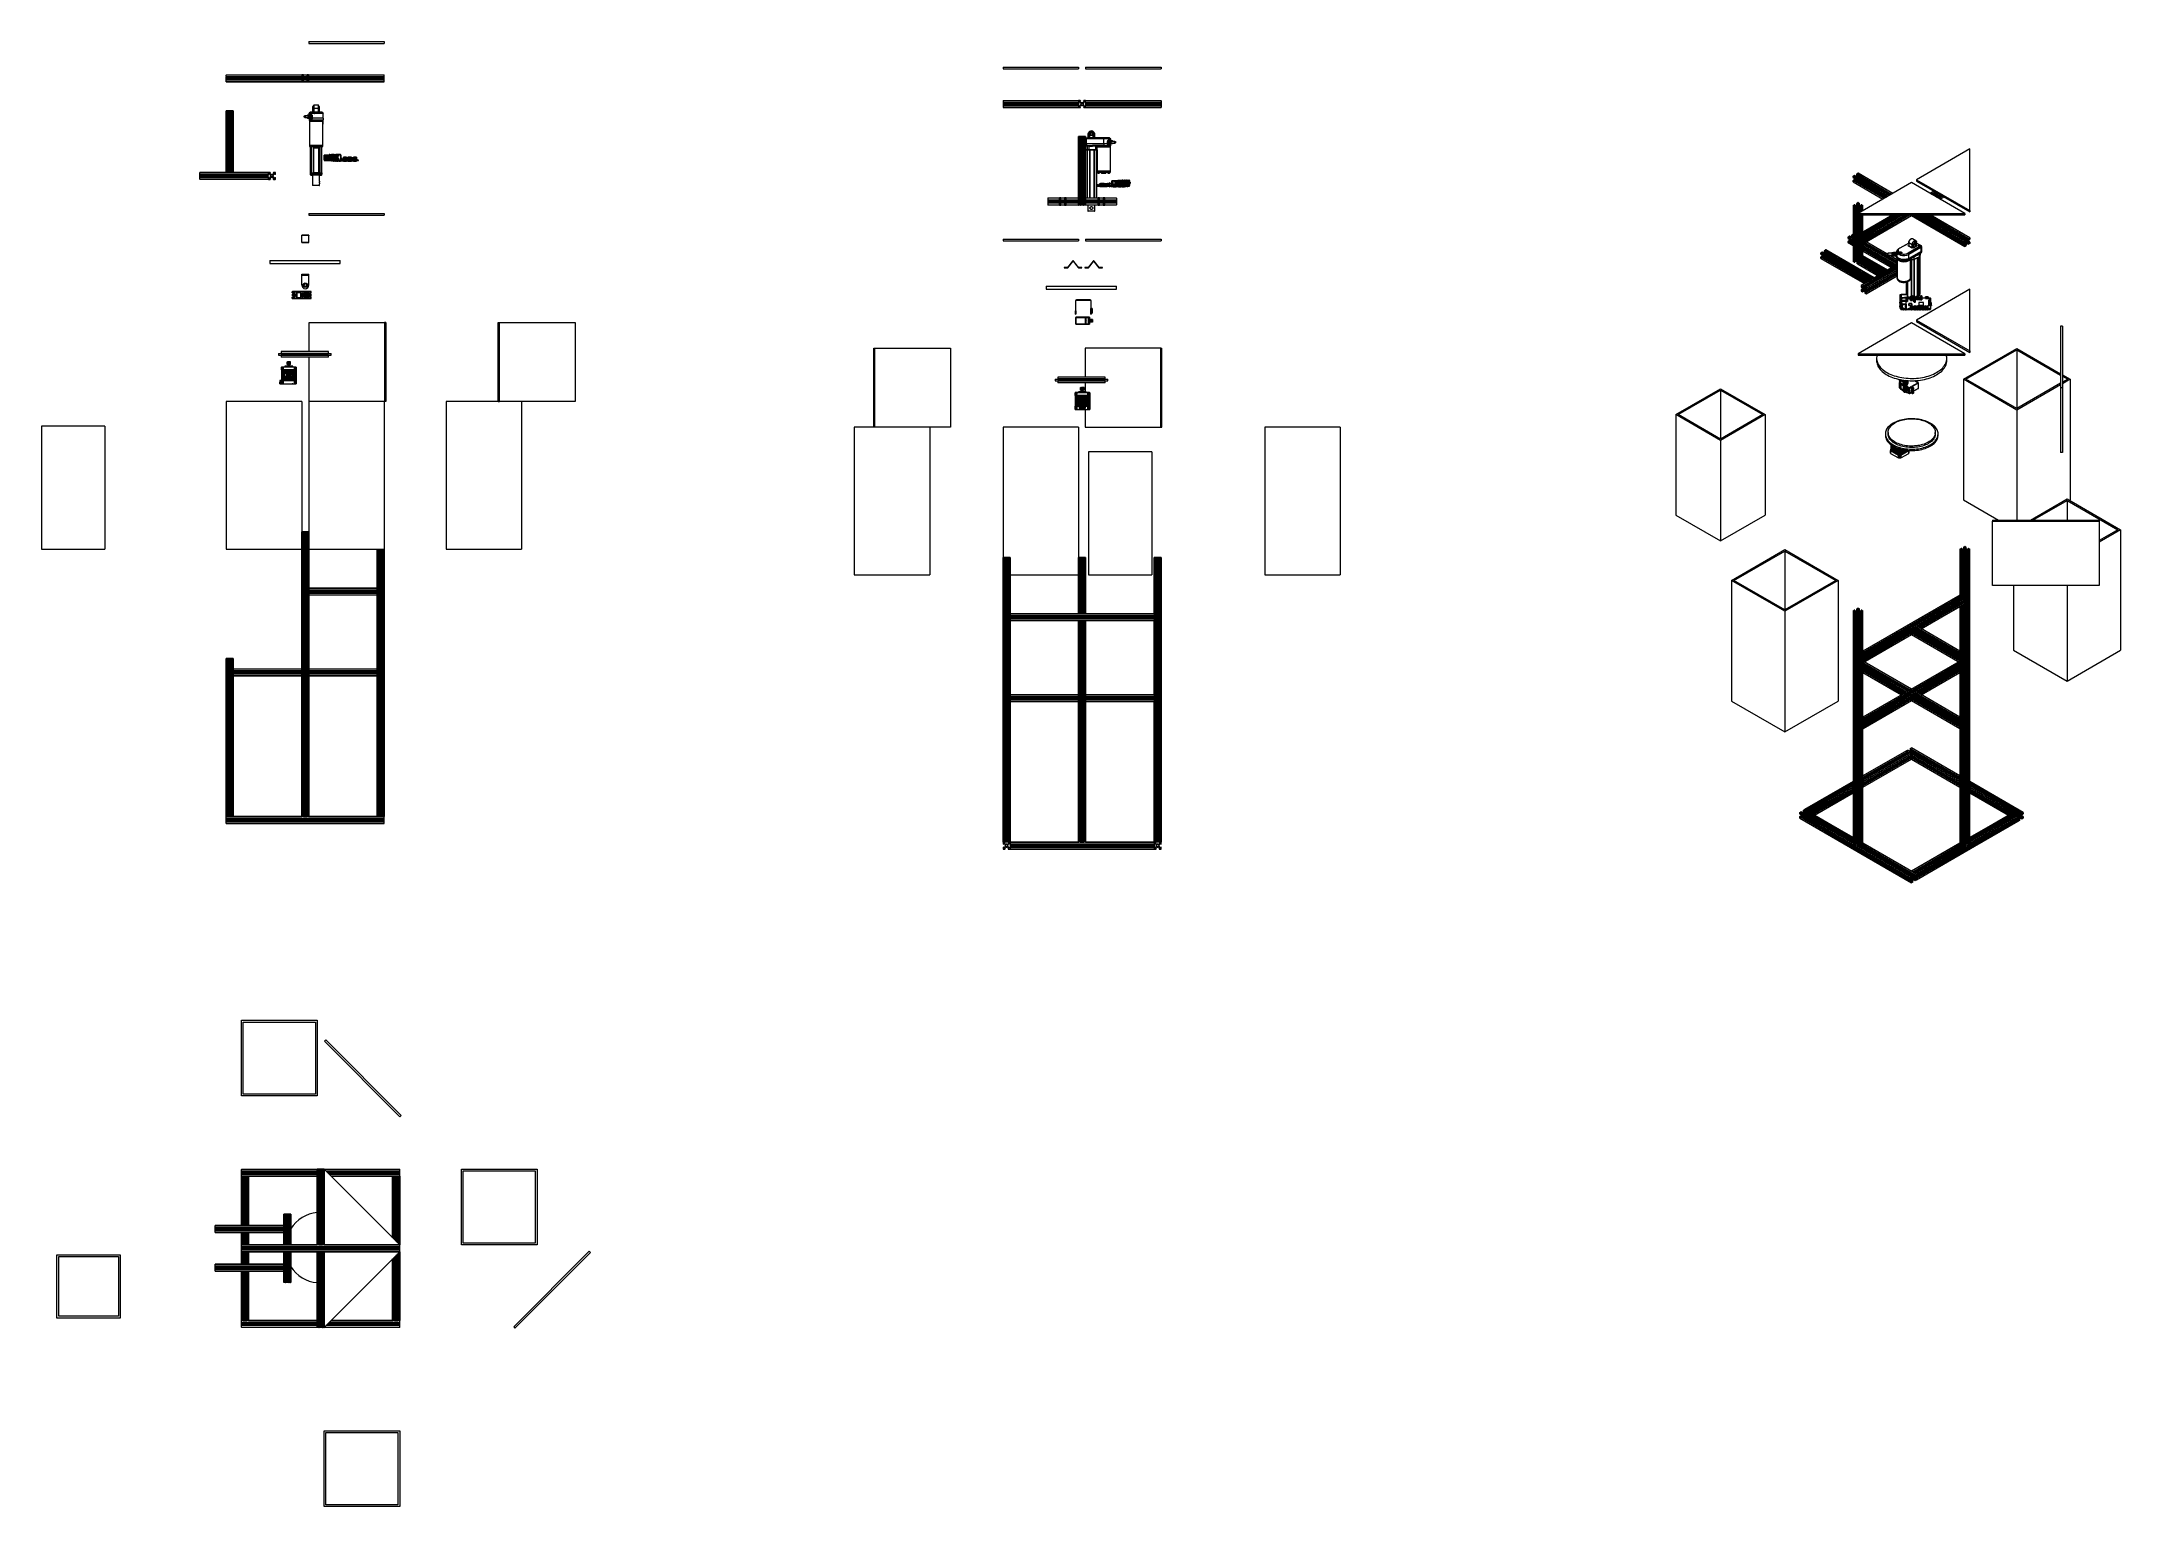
# Model space of a CAD drawing. Header units: millimetres. Extents: x -331 to 5585, y -2655 to 1513.
import ezdxf

# ---------------------------------------------------------------- set-up
doc = ezdxf.new("R2010")
doc.units = ezdxf.units.MM

msp = doc.modelspace()

# ---------------------------------------------------------------- linework, layer by layer
at = {"color": 7, "linetype": 'Continuous', "lineweight": 15}
for p, q in [((429.1, 1513.3), (644.1, 1513.3)), ((429.1, 1513.3), (429.1, 1508.3)), ((429.1, 1508.3), (644.1, 1508.3)), ((644.1, 1513.3), (644.1, 1508.3)), ((2405, 1440.4), (2405, 1435.4)), ((2405, 1440.4), (2620, 1440.4)), ((2405, 1435.4), (2620, 1435.4)), ((2620, 1440.4), (2620, 1435.4)), ((2640, 1440.4), (2640, 1435.4)), ((2640, 1440.4), (2855, 1440.4)), ((2640, 1435.4), (2855, 1435.4)), ((2855, 1440.4), (2855, 1435.4)), ((194.1, 1418.3), (409.5, 1418.3)), ((194.1, 1418.3), (194.1, 1417.9)), ((194.1, 1413.5), (194.1, 1417.9)), ((194.1, 1413.5), (194.1, 1412.5)), ((194.1, 1412.5), (410.1, 1412.5)), ((194.1, 1409.7), (194.1, 1412.5)), ((194.1, 1407), (194.1, 1409.7)), ((194.1, 1404.1), (194.1, 1407)), ((194.1, 1404.2), (410.1, 1404.2)), ((194.1, 1404.2), (194.1, 1403.2)), ((194.1, 1398.7), (194.1, 1403.2)), ((194.1, 1398.7), (194.1, 1398.3)), ((409.5, 1398.3), (194.1, 1398.3)), ((409.1, 1417.9), (409.1, 1413.5)), ((409.1, 1403.2), (409.1, 1398.7)), ((413.9, 1418.3), (409.5, 1418.3)), ((409.5, 1398.3), (413.9, 1398.3)), ((410.6, 1412.5), (410.1, 1412.5)), ((410.1, 1404.2), (410.6, 1404.2)), ((410.6, 1412.5), (410.6, 1415.4)), ((410.6, 1412.5), (414, 1412.5)), ((410.6, 1401.3), (410.6, 1404.2)), ((410.6, 1404.2), (414, 1404.2)), ((410.9, 1415.5), (413.9, 1412.5)), ((413.9, 1404.1), (410.9, 1401.1)), ((414.9, 1413.5), (411.9, 1416.5)), ((411.9, 1400.2), (414.9, 1403.2)), ((412.1, 1416.8), (414.9, 1416.8)), ((414.9, 1399.8), (412.1, 1399.8)), ((413.9, 1418.3), (424.2, 1418.3)), ((424.2, 1398.3), (413.9, 1398.3)), ((414.9, 1417.3), (414.9, 1416.8)), ((414.9, 1399.8), (414.9, 1399.3)), ((415.1, 1409.7), (415.1, 1407)), ((416.6, 1412.5), (421.6, 1412.5)), ((416.6, 1404.2), (421.6, 1404.2)), ((420.5, 1412.3), (417.7, 1412.3)), ((417.7, 1404.3), (420.5, 1404.3)), ((423.1, 1407), (423.1, 1409.7)), ((423.2, 1416.8), (423.2, 1417.3)), ((423.2, 1416.8), (426.1, 1416.8)), ((423.2, 1399.3), (423.2, 1399.8)), ((426.1, 1399.8), (423.2, 1399.8)), ((426.3, 1416.5), (423.3, 1413.5)), ((423.3, 1403.2), (426.3, 1400.2)), ((428.7, 1418.3), (424.2, 1418.3)), ((424.2, 1412.5), (427.6, 1412.5)), ((424.2, 1404.2), (427.6, 1404.2)), ((424.2, 1398.3), (428.7, 1398.3)), ((424.3, 1412.5), (427.3, 1415.5)), ((427.3, 1401.1), (424.3, 1404.1)), ((427.6, 1415.4), (427.6, 1412.5)), ((428.1, 1412.5), (427.6, 1412.5)), ((427.6, 1404.2), (428.1, 1404.2)), ((427.6, 1404.2), (427.6, 1401.3)), ((428.1, 1412.5), (644.1, 1412.5)), ((428.1, 1404.2), (644.1, 1404.2)), ((428.7, 1418.3), (644.1, 1418.3)), ((644.1, 1398.3), (428.7, 1398.3)), ((429.1, 1413.5), (429.1, 1417.9)), ((429.1, 1398.7), (429.1, 1403.2)), ((644.1, 1417.9), (644.1, 1418.3)), ((644.1, 1413.5), (644.1, 1417.9)), ((644.1, 1412.5), (644.1, 1413.5)), ((644.1, 1409.7), (644.1, 1412.5)), ((644.1, 1407), (644.1, 1409.7)), ((644.1, 1404.1), (644.1, 1407)), ((644.1, 1403.2), (644.1, 1404.2)), ((644.1, 1398.7), (644.1, 1403.2)), ((644.1, 1398.3), (644.1, 1398.7)), ((194.1, 1141.1), (194.1, 1316.1)), ((194.5, 1316.1), (194.1, 1316.1)), ((198.9, 1316.1), (194.5, 1316.1)), ((199.9, 1316.1), (198.9, 1316.1)), ((199.9, 1141.1), (199.9, 1316.1)), ((202.7, 1316.1), (199.9, 1316.1)), ((205.5, 1316.1), (202.7, 1316.1)), ((208.3, 1316.1), (205.5, 1316.1)), ((208.2, 1141.1), (208.2, 1316.1)), ((209.2, 1316.1), (208.2, 1316.1)), ((213.7, 1316.1), (209.2, 1316.1)), ((214.1, 1316.1), (213.7, 1316.1)), ((214.1, 1316.1), (214.1, 1141.1)), ((425.7, 1302.3), (417.9, 1302.3)), ((428.6, 1304.1), (425.4, 1303.8)), ((428.3, 1303.2), (428.3, 1304)), ((433.9, 1304.8), (429.6, 1304.3)), ((430.1, 1309.1), (432.9, 1312)), ((430.1, 1304.3), (430.1, 1309.1)), ((445, 1309.1), (430.1, 1309.1)), ((432.6, 1303.8), (432.6, 1304.5)), ((445.4, 1312), (432.9, 1312)), ((433.3, 1312.1), (445.5, 1312.1)), ((435.9, 1305.8), (434.1, 1305.8)), ((441.1, 1313.1), (441.2, 1324.4)), ((441.2, 1323.2), (441.1, 1313.1)), ((441.1, 1313.1), (442.9, 1313.1)), ((443.1, 1331.8), (441.2, 1328.6)), ((441.2, 1324.4), (441.2, 1323.2)), ((443, 1323.2), (441.2, 1323.2)), ((442.9, 1313.1), (443, 1323.2)), ((443.4, 1323.2), (443.4, 1313.1)), ((457, 1323.2), (443.4, 1323.2)), ((443.4, 1312.1), (443.4, 1313.1)), ((443.4, 1313.1), (457, 1313.1)), ((457.1, 1332), (443.5, 1332)), ((445.5, 1312.1), (454.7, 1312.1)), ((454.4, 1309.1), (445.7, 1309.1)), ((446.6, 1309.5), (446.6, 1309.2)), ((446.6, 1309.2), (450.1, 1309.2)), ((448, 1311.4), (448, 1311.4)), ((448, 1311.4), (448, 1311.4)), ((448, 1311.4), (449.6, 1311.4)), ((448, 1311.4), (448, 1311.4)), ((449.3, 1309.2), (449.3, 1309.1)), ((449.6, 1311.4), (449.6, 1311.7)), ((449.6, 1311.4), (449.6, 1311.4)), ((449.7, 1311.4), (449.6, 1311.4)), ((449.6, 1309.2), (449.6, 1309.1)), ((449.7, 1311.4), (450.4, 1311.4)), ((450.1, 1309.2), (453.6, 1309.2)), ((450.6, 1311.4), (450.4, 1311.4)), ((450.6, 1311.4), (450.6, 1311.7)), ((450.6, 1311.4), (450.6, 1311.4)), ((450.6, 1311.4), (452.1, 1311.4)), ((450.6, 1309.2), (450.6, 1309.1)), ((450.8, 1309.1), (450.9, 1309.2)), ((452.1, 1311.4), (452.1, 1311.4)), ((452.1, 1311.4), (452.1, 1311.4)), ((452.1, 1311.4), (452.2, 1311.4)), ((453.6, 1309.2), (453.6, 1309.5)), ((454.7, 1312.1), (466.9, 1312.1)), ((467.2, 1312), (454.8, 1312)), ((470.1, 1309.1), (455.1, 1309.1)), ((457, 1313.1), (457, 1323.2)), ((457, 1323.2), (458.9, 1323.2)), ((457, 1313.1), (459, 1313.1)), ((458.9, 1323.2), (459, 1324.4)), ((459, 1313.1), (458.9, 1323.2)), ((459, 1324.4), (459, 1313.1)), ((467.2, 1312), (470.1, 1309.1)), ((470.1, 1295.1), (470.1, 1309.1)), ((2405, 1345.4), (2405, 1345)), ((2405, 1345.4), (2620, 1345.4)), ((2405, 1345), (2405, 1340.5)), ((2405, 1340.5), (2405, 1339.5)), ((2405, 1339.6), (2405, 1336.8)), ((2620, 1339.5), (2405, 1339.5)), ((2620, 1336.8), (2405, 1336.8)), ((2405, 1336.8), (2405, 1334)), ((2405, 1334), (2620, 1334)), ((2405, 1334), (2405, 1331.2)), ((2620, 1331.2), (2405, 1331.2)), ((2405, 1331.2), (2405, 1330.2)), ((2405, 1330.2), (2405, 1325.8)), ((2405, 1325.8), (2405, 1325.4)), ((2620, 1325.4), (2405, 1325.4)), ((2620, 1345), (2620, 1345.4)), ((2620, 1345), (2620, 1340.5)), ((2620, 1339.5), (2620, 1340.5)), ((2620, 1339.6), (2620, 1336.8)), ((2620, 1336.8), (2620, 1334)), ((2620, 1334), (2620, 1331.2)), ((2620, 1330.2), (2620, 1331.2)), ((2620, 1330.2), (2620, 1325.8)), ((2620, 1325.4), (2620, 1325.8)), ((2624.8, 1345.4), (2620.4, 1345.4)), ((2620.4, 1325.4), (2624.8, 1325.4)), ((2621.5, 1339.5), (2621, 1339.5)), ((2621, 1331.2), (2621.5, 1331.2)), ((2621.5, 1339.5), (2621.5, 1342.4)), ((2621.5, 1328.3), (2621.5, 1331.2)), ((2621.8, 1342.6), (2624.8, 1339.6)), ((2624.8, 1331.2), (2621.8, 1328.2)), ((2625.8, 1340.6), (2622.8, 1343.5)), ((2622.8, 1327.2), (2625.8, 1330.2)), ((2622.9, 1343.9), (2625.8, 1343.9)), ((2625.8, 1326.9), (2622.9, 1326.9)), ((2625.8, 1344.4), (2625.8, 1343.9)), ((2625.8, 1326.9), (2625.8, 1326.4)), ((2626, 1336.8), (2626, 1334)), ((2631.4, 1339.4), (2628.6, 1339.4)), ((2628.6, 1331.4), (2631.4, 1331.4)), ((2634, 1334), (2634, 1336.8)), ((2634.1, 1343.9), (2634.1, 1344.4)), ((2634.1, 1343.9), (2637, 1343.9)), ((2634.1, 1326.4), (2634.1, 1326.9)), ((2637, 1326.9), (2634.1, 1326.9)), ((2637.2, 1343.5), (2634.2, 1340.6)), ((2634.2, 1330.2), (2637.2, 1327.2)), ((2639.6, 1345.4), (2635.1, 1345.4)), ((2635.1, 1325.4), (2639.6, 1325.4)), ((2635.2, 1339.6), (2638.1, 1342.6)), ((2638.1, 1328.2), (2635.2, 1331.2)), ((2638.5, 1342.4), (2638.5, 1339.5)), ((2639, 1339.5), (2638.5, 1339.5)), ((2638.5, 1331.2), (2638.5, 1328.3)), ((2638.5, 1331.2), (2639, 1331.2)), ((2640, 1345.4), (2855, 1345.4)), ((2640, 1345.4), (2640, 1345)), ((2640, 1340.5), (2640, 1345)), ((2640, 1340.5), (2640, 1339.5)), ((2640, 1339.6), (2640, 1336.8)), ((2855, 1339.5), (2640, 1339.5)), ((2855, 1336.8), (2640, 1336.8)), ((2640, 1336.8), (2640, 1334)), ((2640, 1334), (2855, 1334)), ((2640, 1334), (2640, 1331.2)), ((2855, 1331.2), (2640, 1331.2)), ((2640, 1331.2), (2640, 1330.2)), ((2640, 1325.8), (2640, 1330.2)), ((2640, 1325.8), (2640, 1325.4)), ((2855, 1325.4), (2640, 1325.4)), ((2855, 1345), (2855, 1345.4)), ((2855, 1345), (2855, 1340.5)), ((2855, 1339.5), (2855, 1340.5)), ((2855, 1339.6), (2855, 1336.8)), ((2855, 1336.8), (2855, 1334)), ((2855, 1334), (2855, 1331.2)), ((2855, 1330.2), (2855, 1331.2)), ((2855, 1330.2), (2855, 1325.8)), ((2855, 1325.4), (2855, 1325.8)), ((417.9, 1297.3), (425.7, 1297.3)), ((425.4, 1295.8), (428.6, 1295.4)), ((428.3, 1296.3), (428.3, 1295.6)), ((429.6, 1295.3), (433.9, 1294.8)), ((429.9, 1295.3), (429.9, 1293.8)), ((429.9, 1293.8), (438.4, 1293.8)), ((430.1, 1293.8), (430.1, 1290.9)), ((430.1, 1290.9), (470.1, 1290.9)), ((430.8, 1290.1), (469.3, 1290.1)), ((430.9, 1289.1), (430.9, 1278.6)), ((431, 1289.1), (431, 1278.6)), ((431.1, 1289.9), (431.1, 1289.9)), ((469.1, 1289.9), (431.1, 1289.9)), ((431.1, 1289.3), (431.1, 1287.1)), ((431.1, 1287.1), (431.1, 1286.6)), ((431.1, 1287.1), (469.1, 1287.1)), ((431.6, 1286.6), (431.1, 1286.1)), ((469.1, 1286.6), (431.1, 1286.6)), ((431.1, 1286.1), (431.1, 1218.1)), ((469.1, 1286.1), (431.1, 1286.1)), ((468.8, 1289.6), (431.3, 1289.6)), ((433, 1300.5), (431.9, 1300.5)), ((431.9, 1299), (433, 1299)), ((432.6, 1295.7), (432.6, 1295.1)), ((438.4, 1299.8), (440.2, 1299.8)), ((438.4, 1293.8), (438.4, 1299.8)), ((438.4, 1293.8), (440.2, 1293.8)), ((440.2, 1293.8), (440.2, 1299.8)), ((470.1, 1295.1), (440.2, 1295.1)), ((469.1, 1286.1), (468.6, 1286.6)), ((469.1, 1287.1), (469.1, 1289.3)), ((469.1, 1289.1), (469.1, 1278.6)), ((469.1, 1286.6), (469.1, 1287.1)), ((469.1, 1218.1), (469.1, 1286.1)), ((469.2, 1278.6), (469.2, 1289.1)), ((470.1, 1295.1), (470.1, 1290.9)), ((2620, 1048.2), (2620, 1243.2)), ((2620.4, 1243.2), (2620, 1243.2)), ((2620.4, 1243.2), (2620.4, 1048.2)), ((2624.8, 1243.2), (2620.4, 1243.2)), ((2624.8, 1048.2), (2624.8, 1243.2)), ((2625.8, 1243.2), (2624.8, 1243.2)), ((2625.8, 1048.2), (2625.8, 1243.2)), ((2628.6, 1243.2), (2625.8, 1243.2)), ((2628.6, 1243.2), (2628.6, 1048.2)), ((2631.4, 1243.2), (2628.6, 1243.2)), ((2631.4, 1048.2), (2631.4, 1243.2)), ((2634.2, 1243.2), (2631.4, 1243.2)), ((2634.1, 1048.2), (2634.1, 1243.2)), ((2635.1, 1243.2), (2634.1, 1243.2)), ((2635.1, 1243.2), (2635.1, 1048.2)), ((2639.6, 1243.2), (2635.1, 1243.2)), ((2639.6, 1048.2), (2639.6, 1243.2)), ((2640, 1243.2), (2639.6, 1243.2)), ((2640, 1243.2), (2640, 1048.2)), ((2647.4, 1240.2), (2647.5, 1250.3)), ((2647.7, 1250.3), (2647.6, 1240.2)), ((2647.7, 1250.3), (2650.9, 1250.3)), ((2650.9, 1250.3), (2650.8, 1240.2)), ((2661.8, 1240.2), (2661.7, 1251.5)), ((2661.7, 1251.5), (2661.9, 1250.3)), ((2665, 1250.3), (2661.9, 1250.3)), ((2661.9, 1250.3), (2662, 1240.2)), ((2665.1, 1240.2), (2665, 1250.3)), ((2665.3, 1250.3), (2665.4, 1240.2)), ((431.1, 1218.1), (431.6, 1217.6)), ((431.1, 1218.1), (469.1, 1218.1)), ((431.1, 1217.6), (431.1, 1217.1)), ((431.1, 1217.6), (454.9, 1217.6)), ((431.1, 1217.1), (431.1, 1214.9)), ((469.1, 1217.1), (431.1, 1217.1)), ((431.1, 1217.1), (454.9, 1217.1)), ((468.8, 1214.6), (431.4, 1214.6)), ((433.4, 1214.6), (433.4, 1139.6)), ((435.1, 1214.6), (435.1, 1139.6)), ((436, 1214.6), (436, 1139.6)), ((443.6, 1214.6), (443.6, 1211.4)), ((456.3, 1211.1), (443.9, 1211.1)), ((445.9, 1214.6), (445.9, 1214.1)), ((453.8, 1213.6), (446.4, 1213.6)), ((447.4, 1213.6), (447.4, 1213.1)), ((448.4, 1212.1), (451.8, 1212.1)), ((452.8, 1213.1), (452.8, 1213.6)), ((454.3, 1214.1), (454.3, 1214.6)), ((454.9, 1217.6), (469.1, 1217.6)), ((454.9, 1217.1), (469.1, 1217.1)), ((456.6, 1211.4), (456.6, 1214.6)), ((464.2, 1139.6), (464.2, 1214.6)), ((465.1, 1139.6), (465.1, 1214.6)), ((466.7, 1139.6), (466.7, 1214.6)), ((468.6, 1217.6), (469.1, 1218.1)), ((469.1, 1217.1), (469.1, 1217.6)), ((469.1, 1214.9), (469.1, 1217.1)), ((472.7, 1189.7), (472.7, 1188.1)), ((472.7, 1188), (472.7, 1185.4)), ((472.7, 1188), (472.9, 1188)), ((472.7, 1185.3), (472.7, 1183)), ((472.8, 1188.1), (472.8, 1189.7)), ((472.8, 1189.7), (484, 1189.7)), ((472.8, 1188.1), (472.8, 1188.1)), ((472.8, 1185.4), (472.8, 1188)), ((472.9, 1188), (472.8, 1188)), ((472.8, 1185.4), (472.8, 1185.2)), ((473, 1185.4), (472.8, 1185.4)), ((472.8, 1185.3), (472.8, 1185.3)), ((472.8, 1185.2), (472.8, 1185.2)), ((472.8, 1183.1), (472.8, 1185.2)), ((484.2, 1190), (473, 1190)), ((473.7, 1185.3), (473.8, 1185.3)), ((473.7, 1185), (473.7, 1183)), ((473.8, 1188), (473.8, 1185.3)), ((483, 1188), (473.8, 1188)), ((473.8, 1185.3), (474, 1185.3)), ((474, 1188), (474, 1185.3)), ((474, 1185.5), (474, 1188)), ((474, 1188), (474.6, 1187.6)), ((474, 1185.5), (474.6, 1185.5)), ((474, 1185), (474, 1185.3)), ((476.2, 1185), (474.1, 1185)), ((474.1, 1183), (474.1, 1185)), ((474.6, 1187.6), (483, 1187.6)), ((474.6, 1185.5), (474.6, 1187.6)), ((480.5, 1185.5), (474.6, 1185.5)), ((476.2, 1183), (476.2, 1185)), ((476.4, 1185), (476.3, 1185)), ((476.3, 1183), (476.3, 1185)), ((476.9, 1183.9), (476.9, 1184.1)), ((477.7, 1187.2), (477.9, 1187.2)), ((477.9, 1187.2), (478.2, 1187.2)), ((478.4, 1187.3), (478.7, 1187.3)), ((479, 1187.3), (478.5, 1187.7)), ((478.5, 1187.2), (478.7, 1187.2)), ((478.8, 1187.2), (478.5, 1187.2)), ((479.2, 1187.2), (479.4, 1187.2)), ((479.4, 1187.2), (479.8, 1187.2)), ((479.7, 1187.2), (480, 1187.2)), ((480, 1187.2), (480.2, 1187.2)), ((480.2, 1187.2), (480.6, 1187.2)), ((480.5, 1187.2), (480.7, 1187.2)), ((480.8, 1187.2), (481, 1187.2)), ((481, 1187.2), (481.3, 1187.2)), ((481.3, 1187.2), (481.5, 1187.2)), ((481.5, 1185.5), (481.5, 1182.5)), ((481.6, 1187.2), (481.8, 1187.2)), ((481.8, 1187.2), (482.1, 1187.2)), ((482.3, 1187.2), (482.6, 1187.2)), ((482.6, 1187.2), (482.9, 1187.2)), ((482.7, 1187.2), (482.9, 1187.2)), ((483, 1185.3), (483, 1188)), ((483, 1185.3), (483.1, 1185.3)), ((483, 1185), (483, 1183)), ((483.1, 1185.3), (483.3, 1185.3)), ((483.1, 1183), (483.1, 1185)), ((484, 1188.1), (483.9, 1188.1)), ((483.9, 1188), (483.9, 1185.4)), ((483.9, 1185.2), (484, 1185.2)), ((484, 1189.7), (484, 1188.1)), ((484, 1185.2), (484, 1183.1)), ((485.9, 1190), (484.2, 1190)), ((484.2, 1189.7), (484.2, 1188.1)), ((485.9, 1189.7), (484.2, 1189.7)), ((484.3, 1185.3), (484.2, 1185.3)), ((484.2, 1185.3), (484.2, 1183)), ((484.3, 1188.1), (484.3, 1189.7)), ((486.8, 1189.7), (484.3, 1189.7)), ((486.8, 1187.9), (484.3, 1188.1)), ((484.3, 1185.3), (485.7, 1185.4)), ((484.3, 1185.4), (484.3, 1185.4)), ((484.3, 1183), (484.3, 1185.3)), ((484.4, 1185.4), (484.4, 1185.4)), ((484.6, 1185.4), (484.6, 1188)), ((484.6, 1188), (485.5, 1188)), ((485.5, 1185.4), (484.6, 1185.4)), ((485, 1190), (485, 1190)), ((485.5, 1188), (485.5, 1185.4)), ((485.6, 1188), (485.5, 1188)), ((485.5, 1185.4), (485.6, 1185.4)), ((485.7, 1188), (485.6, 1188)), ((485.6, 1185.4), (485.7, 1185.4)), ((486.8, 1187.8), (485.7, 1188)), ((485.7, 1185.9), (485.7, 1182.9)), ((486.1, 1185.9), (485.7, 1185.9)), ((485.9, 1190), (485.9, 1189.7)), ((486.8, 1189.7), (485.9, 1189.7)), ((486.1, 1185.9), (486.1, 1182.9)), ((486.1, 1185.9), (486.8, 1185.9)), ((486.8, 1189.8), (486.8, 1186.6)), ((486.8, 1182.9), (486.8, 1185.9)), ((486.8, 1185.9), (487.2, 1185.9)), ((486.9, 1190.1), (486.9, 1186.3)), ((486.9, 1190.1), (487, 1190.1)), ((486.9, 1186.3), (487, 1186.3)), ((487, 1191.1), (487, 1190.1)), ((487.3, 1190.1), (487, 1190.1)), ((487, 1186.3), (487, 1186.2)), ((487.3, 1186.3), (487, 1186.3)), ((487, 1186.2), (487.2, 1186.2)), ((487.1, 1185.5), (487.1, 1183)), ((487.2, 1185.5), (487.1, 1185.5)), ((487.2, 1190.1), (487.2, 1191.1)), ((487.2, 1191), (487.2, 1190.1)), ((487.2, 1186.2), (487.2, 1186.3)), ((487.2, 1186.3), (487.2, 1185.5)), ((487.2, 1183), (487.2, 1185.5)), ((487.8, 1185.5), (487.2, 1185.5)), ((489.3, 1191.5), (487.3, 1191.5)), ((487.3, 1191.3), (489.3, 1191.3)), ((487.3, 1191), (487.3, 1190.1)), ((487.3, 1190.1), (487.3, 1186.3)), ((487.3, 1190.1), (487.3, 1190.1)), ((487.3, 1186.3), (487.3, 1185.5)), ((487.3, 1186.3), (487.3, 1186.3)), ((489.3, 1191.3), (487.4, 1191.3)), ((487.4, 1191.1), (489.5, 1191.1)), ((488, 1190.3), (487.8, 1190.2)), ((487.8, 1190.1), (487.8, 1190.2)), ((487.8, 1190.1), (495.6, 1190.1)), ((487.8, 1190.1), (487.8, 1188.8)), ((487.8, 1188.8), (487.8, 1188.6)), ((495.6, 1188.8), (487.8, 1188.8)), ((487.8, 1188.6), (488, 1188.5)), ((487.8, 1185.5), (487.8, 1185.9)), ((487.8, 1185.9), (495.2, 1185.9)), ((496.1, 1190.3), (488, 1190.3)), ((488, 1188.5), (496.1, 1188.5)), ((495.4, 1186.2), (488, 1186.2)), ((488.3, 1187.6), (491.2, 1187.9)), ((492.2, 1187.7), (488.3, 1187.3)), ((492, 1187.7), (488.3, 1187.3)), ((488.3, 1187.6), (488.3, 1187.6)), ((489.3, 1191.6), (489.3, 1191.4)), ((489.3, 1191.6), (493.6, 1191.6)), ((493.6, 1191.4), (489.3, 1191.4)), ((493.8, 1191.1), (489.5, 1191.1)), ((490.2, 1187.8), (490.2, 1187.5)), ((490.2, 1187.5), (492, 1187.7)), ((490.2, 1187.6), (491.9, 1187.7)), ((490.4, 1190.9), (490.3, 1190.7)), ((490.3, 1190.7), (490.7, 1190.3)), ((490.9, 1190.7), (490.3, 1190.7)), ((491, 1190.9), (490.4, 1190.9)), ((490.9, 1190.7), (491, 1190.9)), ((491.4, 1190.3), (490.9, 1190.7)), ((490.9, 1188), (491.6, 1188)), ((491.2, 1187.9), (490.9, 1188)), ((491.6, 1190.3), (491, 1190.9)), ((491.1, 1190.9), (492.5, 1191.1)), ((492.1, 1190.9), (491.1, 1190.9)), ((491.9, 1187.9), (491.2, 1187.9)), ((491.3, 1187.9), (492, 1187.9)), ((491.6, 1188.4), (492.3, 1188.4)), ((491.6, 1188.4), (491.6, 1188.4)), ((491.6, 1188), (491.9, 1187.9)), ((491.7, 1188.5), (491.8, 1188.5)), ((492, 1188.2), (491.7, 1188.3)), ((492, 1190.6), (491.9, 1190.6)), ((491.9, 1190.6), (491.9, 1190.4)), ((492, 1190.4), (491.9, 1190.4)), ((492, 1187.7), (491.9, 1187.7)), ((492, 1190.6), (492, 1190.4)), ((492, 1190.3), (492, 1190.4)), ((492, 1187.7), (492.2, 1187.7)), ((493.8, 1191.1), (492.1, 1190.9)), ((495.7, 1191.1), (492.1, 1190.7)), ((492.1, 1190.7), (492.1, 1190.9)), ((492.3, 1188.4), (492.1, 1188.2)), ((492.2, 1188), (492.4, 1188.2)), ((492.4, 1188.1), (492.4, 1188)), ((492.5, 1188.2), (492.5, 1188.2)), ((492.7, 1188), (493.4, 1188)), ((492.7, 1188), (493, 1187.9)), ((493.7, 1187.9), (493, 1187.9)), ((493.1, 1187.9), (493.8, 1187.9)), ((493.3, 1188.4), (493.3, 1188.4)), ((493.3, 1188.4), (493.3, 1188.4)), ((493.4, 1188.3), (493.7, 1188.2)), ((493.7, 1187.9), (493.4, 1188)), ((493.6, 1188.5), (493.5, 1188.5)), ((493.6, 1191.6), (493.7, 1191.6)), ((493.6, 1191.4), (493.6, 1191.6)), ((493.7, 1191.4), (493.7, 1191.6)), ((496.2, 1191.5), (493.7, 1191.5)), ((493.9, 1191.3), (493.8, 1191.3)), ((493.8, 1191.1), (493.9, 1191.1)), ((493.9, 1191.3), (496.2, 1191.3)), ((493.9, 1191.1), (493.9, 1191.3)), ((496.1, 1191.3), (493.9, 1191.3)), ((493.9, 1191.1), (496.1, 1191.1)), ((493.9, 1188.2), (493.9, 1188.2)), ((494, 1188), (494, 1188)), ((494.1, 1188), (494.8, 1188)), ((494.1, 1188), (494.4, 1187.9)), ((495.1, 1187.9), (494.4, 1187.9)), ((494.5, 1187.9), (495.2, 1187.9)), ((494.6, 1190.9), (494.6, 1190.7)), ((495.2, 1190.9), (494.6, 1190.9)), ((495.1, 1190.7), (494.6, 1190.7)), ((494.6, 1190.7), (494.9, 1190.3)), ((494.7, 1188.4), (495.5, 1188.4)), ((494.7, 1188.4), (494.7, 1188.4)), ((494.7, 1187.9), (495.6, 1187.9)), ((494.8, 1188.3), (495.2, 1188.2)), ((495.1, 1187.9), (494.8, 1188)), ((495, 1188.5), (494.9, 1188.5)), ((495.1, 1190.7), (495.2, 1190.9)), ((495.6, 1190.3), (495.1, 1190.7)), ((495.9, 1190.3), (495.2, 1190.9)), ((495.2, 1185.9), (495.2, 1185.5)), ((495.2, 1185.5), (495.7, 1185.5)), ((495.3, 1188.2), (495.5, 1188.4)), ((495.3, 1187.9), (495.3, 1187.9)), ((495.4, 1190.9), (496.2, 1191)), ((495.6, 1188.2), (495.4, 1188)), ((495.7, 1186.2), (495.4, 1186.2)), ((495.7, 1186), (495.4, 1186)), ((495.4, 1185.9), (495.4, 1185.5)), ((495.8, 1185.7), (495.4, 1185.7)), ((495.6, 1190.1), (495.9, 1190.2)), ((495.6, 1190.1), (495.6, 1188.8)), ((495.6, 1188.8), (495.9, 1188.6)), ((495.7, 1188.2), (495.6, 1188.2)), ((495.6, 1187.9), (495.6, 1188.1)), ((495.7, 1191.1), (495.7, 1191.1)), ((495.7, 1191.1), (495.7, 1191.1)), ((495.7, 1186), (495.7, 1186.2)), ((496.2, 1186.2), (495.7, 1186.2)), ((496.2, 1186), (495.7, 1186)), ((495.7, 1185.5), (495.7, 1183)), ((495.7, 1185.5), (495.8, 1185.5)), ((495.8, 1188), (496.1, 1187.9)), ((495.8, 1185.9), (495.8, 1182.9)), ((495.9, 1185.9), (495.8, 1185.9)), ((495.9, 1190.2), (496.1, 1190.3)), ((495.9, 1188.6), (495.9, 1190.2)), ((496.1, 1188.5), (495.9, 1188.6)), ((495.9, 1182.9), (495.9, 1185.9)), ((496.3, 1185.9), (495.9, 1185.9)), ((496.2, 1190.6), (496.1, 1190.6)), ((496.1, 1190.6), (496.1, 1190.4)), ((496.2, 1190.4), (496.1, 1190.4)), ((496.2, 1190.3), (496.1, 1190.3)), ((496.1, 1190.1), (496.1, 1186.3)), ((496.1, 1190.1), (496.1, 1190.1)), ((496.1, 1190.1), (496.3, 1190.1)), ((496.1, 1186.3), (496.1, 1190.1)), ((496.1, 1190.1), (496.1, 1190.1)), ((496.3, 1186.3), (496.1, 1186.3)), ((496.1, 1186.3), (496.1, 1186.3)), ((496.1, 1186.3), (496.1, 1186.3)), ((499.8, 1191.5), (496.2, 1191.5)), ((496.2, 1190.1), (496.2, 1191)), ((496.2, 1185.9), (496.2, 1186.3)), ((496.3, 1191.1), (496.3, 1190.1)), ((496.3, 1190.1), (496.3, 1191)), ((496.3, 1190.1), (496.3, 1190.1)), ((496.5, 1189.8), (496.3, 1189.8)), ((496.3, 1186.6), (496.3, 1189.8)), ((496.3, 1186.6), (496.5, 1186.6)), ((496.3, 1186.3), (496.3, 1186.2)), ((496.3, 1185.9), (496.3, 1186.3)), ((496.3, 1186.3), (496.3, 1186.3)), ((496.4, 1186.2), (496.3, 1186.2)), ((496.3, 1185.9), (496.3, 1182.9)), ((496.5, 1185.9), (496.3, 1185.9)), ((496.4, 1191.1), (496.4, 1189.9)), ((496.4, 1186.5), (496.4, 1186.2)), ((496.4, 1186.2), (496.7, 1186.2)), ((496.5, 1186.6), (496.5, 1189.8)), ((496.5, 1182.9), (496.5, 1185.9)), ((496.7, 1185.9), (496.5, 1185.9)), ((498.1, 1185.5), (498, 1185.5)), ((498, 1183.3), (498.1, 1183.3)), ((498.1, 1185.9), (498.1, 1182.9)), ((498.5, 1185.9), (498.1, 1185.9)), ((498.5, 1185.9), (498.5, 1182.9)), ((498.5, 1185.9), (499.2, 1185.9)), ((499.2, 1189.8), (499.2, 1186.6)), ((499.2, 1182.9), (499.2, 1185.9)), ((499.2, 1185.9), (499.6, 1185.9)), ((499.4, 1190.1), (499.4, 1186.3)), ((499.4, 1190.1), (499.4, 1190.1)), ((499.7, 1190.1), (499.4, 1190.1)), ((499.4, 1186.3), (499.4, 1186.3)), ((499.7, 1186.3), (499.4, 1186.3)), ((499.5, 1191.1), (499.5, 1190.1)), ((499.5, 1186.3), (499.5, 1186.2)), ((499.5, 1186.2), (499.6, 1186.2)), ((499.5, 1185.5), (499.5, 1183)), ((499.6, 1185.5), (499.5, 1185.5)), ((499.6, 1190.1), (499.6, 1191.1)), ((499.6, 1191), (499.6, 1190.1)), ((499.6, 1186.2), (499.6, 1186.3)), ((499.6, 1186.3), (499.6, 1185.5)), ((499.6, 1183), (499.6, 1185.5)), ((500.3, 1185.5), (499.6, 1185.5)), ((499.7, 1190.1), (499.7, 1186.3)), ((499.7, 1190.1), (499.8, 1190.1)), ((499.7, 1186.3), (499.8, 1186.3)), ((501.8, 1191.5), (499.8, 1191.5)), ((499.8, 1191.3), (501.8, 1191.3)), ((501.8, 1191.3), (499.8, 1191.3)), ((499.8, 1191.1), (502, 1191.1)), ((499.8, 1191), (499.8, 1190.1)), ((499.8, 1186.3), (499.8, 1185.5)), ((500.4, 1190.3), (500.2, 1190.2)), ((500.2, 1190.1), (500.2, 1190.2)), ((500.2, 1190.1), (508, 1190.1)), ((500.2, 1190.1), (500.2, 1188.8)), ((500.2, 1188.8), (500.2, 1188.6)), ((508, 1188.8), (500.2, 1188.8)), ((500.2, 1188.6), (500.4, 1188.5)), ((500.3, 1185.5), (500.3, 1185.9)), ((500.3, 1185.9), (507.7, 1185.9)), ((508.5, 1190.3), (500.4, 1190.3)), ((500.4, 1188.5), (508.5, 1188.5)), ((507.9, 1186.2), (500.5, 1186.2)), ((504.5, 1187.7), (500.7, 1187.3)), ((500.8, 1187.6), (500.7, 1187.6)), ((500.8, 1187.6), (503.6, 1187.9)), ((504.6, 1187.7), (500.8, 1187.3)), ((501.8, 1191.6), (501.8, 1191.4)), ((501.8, 1191.6), (506, 1191.6)), ((506, 1191.4), (501.8, 1191.4)), ((506.2, 1191.1), (502, 1191.1)), ((502.6, 1187.8), (502.6, 1187.5)), ((502.6, 1187.5), (504.5, 1187.7)), ((502.6, 1187.6), (504.3, 1187.7)), ((502.8, 1190.9), (502.7, 1190.7)), ((502.7, 1190.7), (503.1, 1190.3)), ((503.3, 1190.7), (502.7, 1190.7)), ((503.4, 1190.9), (502.8, 1190.9)), ((503.3, 1190.7), (503.4, 1190.9)), ((503.8, 1190.3), (503.3, 1190.7)), ((503.3, 1188), (504, 1188)), ((503.7, 1187.9), (503.3, 1188)), ((504.1, 1190.3), (503.4, 1190.9)), ((503.6, 1190.9), (504.9, 1191.1)), ((504.6, 1190.9), (503.6, 1190.9)), ((503.7, 1187.9), (504.5, 1187.9)), ((504.4, 1187.9), (503.7, 1187.9)), ((504, 1188.4), (504.7, 1188.4)), ((504, 1188.4), (504, 1188.4)), ((504, 1188), (504.4, 1187.9)), ((504.4, 1188.2), (504.1, 1188.3)), ((504.2, 1188.5), (504.3, 1188.5)), ((504.5, 1190.6), (504.3, 1190.6)), ((504.3, 1190.6), (504.3, 1190.4)), ((504.4, 1190.4), (504.3, 1190.4)), ((504.5, 1187.7), (504.3, 1187.7)), ((504.5, 1190.6), (504.4, 1190.4)), ((504.4, 1190.3), (504.4, 1190.4)), ((504.7, 1188.4), (504.5, 1188.2)), ((504.5, 1187.7), (504.6, 1187.7)), ((506.3, 1191.1), (504.6, 1190.9)), ((508.1, 1191.1), (504.6, 1190.7)), ((504.6, 1190.7), (504.6, 1190.9)), ((504.7, 1188), (504.8, 1188.2)), ((504.8, 1188.1), (504.8, 1188)), ((504.9, 1188.2), (504.9, 1188.2)), ((505.1, 1188), (505.8, 1188)), ((505.1, 1188), (505.4, 1187.9)), ((506.1, 1187.9), (505.4, 1187.9)), ((505.5, 1187.9), (506.2, 1187.9)), ((505.8, 1188.4), (505.8, 1188.4)), ((505.8, 1188.4), (505.8, 1188.4)), ((506.1, 1187.9), (505.8, 1188)), ((506, 1188.5), (505.9, 1188.5)), ((505.9, 1188.3), (506.2, 1188.2)), ((506, 1191.6), (506.2, 1191.6)), ((506, 1191.4), (506, 1191.6)), ((506.2, 1191.4), (506.2, 1191.6)), ((508.6, 1191.5), (506.2, 1191.5)), ((506.3, 1191.3), (506.2, 1191.3)), ((506.2, 1191.1), (506.3, 1191.1)), ((506.3, 1191.3), (508.6, 1191.3)), ((506.3, 1191.1), (506.3, 1191.3)), ((508.5, 1191.3), (506.3, 1191.3)), ((506.3, 1191.1), (508.5, 1191.1)), ((506.3, 1188.2), (506.3, 1188.2)), ((506.5, 1188), (506.4, 1188)), ((506.5, 1188), (507.2, 1188)), ((506.5, 1188), (506.8, 1187.9)), ((507.5, 1187.9), (506.8, 1187.9)), ((506.9, 1187.9), (507.6, 1187.9)), ((507.1, 1190.9), (507, 1190.7)), ((507.6, 1190.7), (507, 1190.7)), ((507, 1190.7), (507.3, 1190.3)), ((507.7, 1190.9), (507.1, 1190.9)), ((507.1, 1187.9), (508, 1187.9)), ((507.2, 1188.4), (507.9, 1188.4)), ((507.2, 1188.4), (507.2, 1188.4)), ((507.5, 1187.9), (507.2, 1188)), ((507.5, 1188.5), (507.3, 1188.5)), ((507.3, 1188.3), (507.6, 1188.2)), ((507.6, 1190.7), (507.7, 1190.9)), ((508.1, 1190.3), (507.6, 1190.7)), ((508.3, 1190.3), (507.7, 1190.9)), ((507.7, 1188.2), (507.9, 1188.4)), ((507.7, 1187.9), (507.7, 1187.9)), ((507.7, 1185.9), (507.7, 1185.5)), ((507.7, 1185.5), (508.1, 1185.5)), ((507.8, 1190.9), (508.6, 1191)), ((508, 1188.2), (507.8, 1188)), ((507.8, 1185.9), (507.8, 1185.5)), ((508.2, 1185.7), (507.8, 1185.7)), ((508.2, 1186.2), (507.9, 1186.2)), ((508.2, 1186), (507.9, 1186)), ((508, 1190.1), (508.4, 1190.2)), ((508, 1190.1), (508, 1188.8)), ((508, 1188.8), (508.4, 1188.6)), ((508, 1187.9), (508, 1188.1)), ((508.1, 1191.1), (508.1, 1191.1)), ((508.1, 1191.1), (508.1, 1191.1)), ((508.1, 1188.2), (508.1, 1188.2)), ((508.1, 1185.5), (508.1, 1183)), ((508.1, 1185.5), (508.2, 1185.5)), ((508.2, 1186), (508.2, 1186.2)), ((508.6, 1186.2), (508.2, 1186.2)), ((508.6, 1186), (508.2, 1186)), ((508.2, 1185.9), (508.2, 1182.9)), ((508.4, 1185.9), (508.2, 1185.9)), ((508.3, 1188), (508.5, 1187.9)), ((508.4, 1190.2), (508.5, 1190.3)), ((508.4, 1188.6), (508.4, 1190.2)), ((508.5, 1188.5), (508.4, 1188.6)), ((508.4, 1182.9), (508.4, 1185.9)), ((508.8, 1185.9), (508.4, 1185.9)), ((508.6, 1190.3), (508.5, 1190.3)), ((508.5, 1190.1), (508.5, 1186.3)), ((508.6, 1190.1), (508.5, 1190.1)), ((508.6, 1186.3), (508.5, 1186.3)), ((519.8, 1191.5), (508.6, 1191.5)), ((508.6, 1190.1), (508.6, 1191)), ((508.6, 1190.6), (508.6, 1190.6)), ((508.6, 1190.6), (508.6, 1190.4)), ((508.6, 1190.4), (508.6, 1190.4)), ((508.6, 1190.1), (508.6, 1190.1)), ((508.6, 1190.1), (508.7, 1190.1)), ((508.6, 1186.3), (508.6, 1190.1)), ((508.7, 1186.3), (508.6, 1186.3)), ((508.6, 1186.3), (508.6, 1186.3)), ((508.6, 1185.9), (508.6, 1186.3)), ((508.7, 1191.1), (508.7, 1190.1)), ((508.7, 1190.1), (508.7, 1191)), ((508.7, 1190.1), (508.7, 1190.1)), ((508.7, 1186.3), (508.7, 1186.2)), ((508.7, 1185.9), (508.7, 1186.3)), ((508.7, 1186.3), (508.7, 1186.3)), ((508.9, 1186.2), (508.7, 1186.2)), ((508.9, 1189.8), (508.8, 1189.8)), ((508.8, 1186.6), (508.8, 1189.8)), ((508.8, 1186.6), (508.9, 1186.6)), ((508.8, 1185.9), (508.8, 1182.9)), ((508.9, 1185.9), (508.8, 1185.9)), ((508.9, 1191.1), (508.9, 1189.9)), ((520.1, 1191.1), (508.9, 1191.1)), ((508.9, 1186.6), (508.9, 1189.8)), ((508.9, 1186.5), (508.9, 1186.2)), ((508.9, 1186.2), (509.1, 1186.2)), ((508.9, 1182.9), (508.9, 1185.9)), ((509.1, 1185.9), (508.9, 1185.9)), ((511.9, 1185.5), (510.5, 1185.5)), ((510.5, 1183.3), (511.9, 1183.3)), ((510.6, 1185.7), (512.1, 1185.7)), ((510.6, 1185.4), (510.6, 1185.4)), ((510.6, 1185.4), (510.6, 1185.4)), ((510.6, 1183.4), (510.6, 1185.4)), ((510.7, 1185.4), (510.6, 1185.4)), ((510.6, 1183.4), (510.6, 1183.4)), ((510.6, 1183.4), (510.6, 1183.4)), ((510.6, 1183.4), (510.7, 1183.4)), ((510.7, 1183.4), (510.7, 1185.4)), ((511.5, 1185.4), (510.7, 1185.4)), ((510.7, 1183.4), (511.5, 1183.4)), ((511.4, 1185.4), (511.4, 1185.5)), ((511.4, 1183.3), (511.4, 1183.4)), ((511.5, 1183.4), (511.5, 1185.4)), ((511.7, 1183.3), (511.7, 1185.5)), ((511.9, 1187.5), (511.9, 1189.7)), ((511.9, 1189.7), (513.7, 1189.5)), ((513.6, 1189.5), (511.9, 1189.7)), ((513.6, 1189.5), (511.9, 1189.7)), ((513.5, 1189.5), (511.9, 1189.7)), ((511.9, 1189.3), (512.5, 1189.3)), ((512.5, 1188), (511.9, 1187.9)), ((513.7, 1187.7), (511.9, 1187.5)), ((511.9, 1187.6), (513.6, 1187.7)), ((511.9, 1187.6), (513.5, 1187.7)), ((511.9, 1185.7), (511.9, 1185.5)), ((511.9, 1183.3), (511.9, 1183.1)), ((512, 1183.1), (512, 1185.7)), ((512.1, 1187.9), (512.1, 1187.9)), ((512.1, 1187.9), (513, 1187.9)), ((512.1, 1185.7), (512.1, 1183.1)), ((512.5, 1189.3), (512.5, 1188)), ((512.6, 1189.3), (512.6, 1188)), ((512.6, 1189.3), (513.3, 1189.2)), ((513.3, 1188), (512.6, 1188)), ((512.7, 1188), (512.7, 1187.9)), ((513, 1187.9), (513, 1188)), ((513.3, 1189.2), (513.3, 1188)), ((513.7, 1188.5), (513.3, 1188.5)), ((513.6, 1189.5), (513.5, 1189.5)), ((513.6, 1189.5), (513.7, 1189.5)), ((513.6, 1187.7), (513.7, 1187.7)), ((513.8, 1189.2), (513.7, 1189.2)), ((513.7, 1188), (513.7, 1189.2)), ((513.8, 1188), (513.7, 1188)), ((513.9, 1189.2), (513.8, 1189.2)), ((513.8, 1188), (513.8, 1189.2)), ((513.8, 1188), (513.8, 1189.2)), ((513.8, 1188), (513.9, 1188)), ((513.9, 1189.2), (513.9, 1188)), ((519.2, 1189.9), (519.1, 1189.9)), ((519.1, 1189.9), (519.1, 1176.5)), ((519.2, 1189.9), (519.2, 1176.5)), ((519.8, 1191.5), (520.3, 1191.5)), ((519.9, 1190.9), (519.8, 1190.9)), ((520.7, 1190.9), (519.9, 1190.9)), ((519.9, 1187.8), (520.4, 1187.8)), ((519.9, 1186.6), (519.9, 1187.8)), ((520.4, 1186.6), (519.9, 1186.6)), ((520.1, 1191.3), (520.3, 1191.3)), ((520.1, 1190.9), (520.1, 1191.1)), ((520.1, 1190.9), (520.1, 1191)), ((520.1, 1186.6), (520.1, 1187.8)), ((520.1, 1186.6), (520.1, 1187.8)), ((520.3, 1187.8), (520.3, 1186.6)), ((520.4, 1187.8), (520.4, 1186.6)), ((520.5, 1191.1), (520.5, 1191)), ((520.5, 1191), (520.5, 1190.9)), ((520.7, 1190.9), (520.7, 1176)), ((520.8, 1190.9), (520.7, 1190.9)), ((520.8, 1176), (520.8, 1190.9)), ((528.2, 1184.4), (528.3, 1184.5)), ((528.5, 1184.4), (528.2, 1184.4)), ((528.2, 1178.5), (528.2, 1184.4)), ((528.3, 1184.5), (528.5, 1184.5)), ((528.5, 1184.5), (528.5, 1184.4)), ((528.7, 1184.5), (528.5, 1184.5)), ((528.5, 1184.4), (528.5, 1178.5)), ((528.9, 1184.4), (528.5, 1184.4)), ((528.7, 1184.5), (528.9, 1184.4)), ((528.9, 1184.4), (528.9, 1178.5)), ((530, 1184.4), (530.1, 1184.5)), ((530.3, 1184.4), (530, 1184.4)), ((530, 1178.5), (530, 1184.4)), ((530.1, 1184.5), (530.3, 1184.5)), ((530.3, 1184.5), (530.3, 1184.4)), ((530.5, 1184.5), (530.3, 1184.5)), ((530.7, 1184.4), (530.3, 1184.4)), ((530.3, 1184.4), (530.3, 1178.5)), ((530.5, 1184.5), (530.7, 1184.4)), ((530.7, 1184.4), (530.7, 1178.5)), ((531.8, 1184.4), (531.9, 1184.5)), ((532.1, 1184.4), (531.8, 1184.4)), ((531.8, 1178.5), (531.8, 1184.4)), ((531.9, 1184.5), (532.1, 1184.5)), ((532.1, 1184.5), (532.1, 1184.4)), ((532.3, 1184.5), (532.1, 1184.5)), ((532.5, 1184.4), (532.1, 1184.4)), ((532.1, 1184.4), (532.1, 1178.5)), ((532.3, 1184.5), (532.5, 1184.4)), ((532.5, 1184.4), (532.5, 1178.5)), ((533.6, 1184.4), (533.7, 1184.5)), ((533.9, 1184.4), (533.6, 1184.4)), ((533.6, 1178.5), (533.6, 1184.4)), ((533.7, 1184.5), (533.9, 1184.5)), ((533.9, 1184.5), (533.9, 1184.4)), ((534.1, 1184.5), (533.9, 1184.5)), ((534.3, 1184.4), (533.9, 1184.4)), ((533.9, 1184.4), (533.9, 1178.5)), ((534.1, 1184.5), (534.3, 1184.4)), ((534.3, 1184.4), (534.3, 1178.5)), ((535.4, 1184.4), (535.5, 1184.5)), ((535.7, 1184.4), (535.4, 1184.4)), ((535.4, 1178.5), (535.4, 1184.4)), ((535.5, 1184.5), (535.7, 1184.5)), ((535.7, 1184.5), (535.7, 1184.4)), ((535.9, 1184.5), (535.7, 1184.5)), ((536.1, 1184.4), (535.7, 1184.4)), ((535.7, 1184.4), (535.7, 1178.5)), ((535.9, 1184.5), (536.1, 1184.4)), ((536.1, 1184.4), (536.1, 1178.5)), ((537.2, 1184.4), (537.3, 1184.5)), ((537.5, 1184.4), (537.2, 1184.4)), ((537.2, 1178.5), (537.2, 1184.4)), ((537.3, 1184.5), (537.5, 1184.5)), ((537.5, 1184.5), (537.5, 1184.4)), ((537.7, 1184.5), (537.5, 1184.5)), ((537.5, 1184.4), (537.5, 1178.5)), ((537.9, 1184.4), (537.5, 1184.4)), ((537.7, 1184.5), (537.9, 1184.4)), ((537.9, 1184.4), (537.9, 1178.5)), ((539, 1184.4), (539.1, 1184.5)), ((539, 1178.5), (539, 1184.4)), ((539.3, 1184.4), (539, 1184.4)), ((539.1, 1184.5), (539.3, 1184.5)), ((539.3, 1184.5), (539.3, 1184.4)), ((539.5, 1184.5), (539.3, 1184.5)), ((539.7, 1184.4), (539.3, 1184.4)), ((539.3, 1184.4), (539.3, 1178.5)), ((539.5, 1184.5), (539.7, 1184.4)), ((539.7, 1184.4), (539.7, 1178.5)), ((540.7, 1184.4), (540.9, 1184.5)), ((540.7, 1178.5), (540.7, 1184.4)), ((541.1, 1184.4), (540.7, 1184.4)), ((540.9, 1184.5), (541.1, 1184.5)), ((541.1, 1184.5), (541.1, 1184.4)), ((541.3, 1184.5), (541.1, 1184.5)), ((541.1, 1184.4), (541.1, 1178.5)), ((541.5, 1184.4), (541.1, 1184.4)), ((541.3, 1184.5), (541.5, 1184.4)), ((541.5, 1184.4), (541.5, 1178.5)), ((542.5, 1184.4), (542.7, 1184.5)), ((542.9, 1184.4), (542.5, 1184.4)), ((542.5, 1178.5), (542.5, 1184.4)), ((542.7, 1184.5), (542.9, 1184.5)), ((542.9, 1184.5), (542.9, 1184.4)), ((543.1, 1184.5), (542.9, 1184.5)), ((543.3, 1184.4), (542.9, 1184.4)), ((542.9, 1184.4), (542.9, 1178.5)), ((543.1, 1184.5), (543.3, 1184.4)), ((543.3, 1184.4), (543.3, 1178.5)), ((544.3, 1184.4), (544.5, 1184.5)), ((544.7, 1184.4), (544.3, 1184.4)), ((544.3, 1178.5), (544.3, 1184.4)), ((544.5, 1184.5), (544.7, 1184.5)), ((544.7, 1184.5), (544.7, 1184.4)), ((544.9, 1184.5), (544.7, 1184.5)), ((544.7, 1184.4), (544.7, 1178.5)), ((545, 1184.4), (544.7, 1184.4)), ((544.9, 1184.5), (545, 1184.4)), ((545, 1184.4), (545, 1178.5)), ((546.1, 1184.4), (546.3, 1184.5)), ((546.1, 1178.5), (546.1, 1184.4)), ((546.5, 1184.4), (546.1, 1184.4)), ((546.3, 1184.5), (546.5, 1184.5)), ((546.5, 1184.5), (546.5, 1184.4)), ((546.7, 1184.5), (546.5, 1184.5)), ((546.8, 1184.4), (546.5, 1184.4)), ((546.5, 1184.4), (546.5, 1178.5)), ((546.7, 1184.5), (546.8, 1184.4)), ((546.8, 1184.4), (546.8, 1178.5)), ((547.9, 1184.4), (548.1, 1184.5)), ((548.3, 1184.4), (547.9, 1184.4)), ((547.9, 1178.5), (547.9, 1184.4)), ((548.1, 1184.5), (548.3, 1184.5)), ((548.3, 1184.5), (548.3, 1184.4)), ((548.5, 1184.5), (548.3, 1184.5)), ((548.6, 1184.4), (548.3, 1184.4)), ((548.3, 1184.4), (548.3, 1178.5)), ((548.5, 1184.5), (548.6, 1184.4)), ((548.6, 1184.4), (548.6, 1178.5)), ((549.7, 1184.4), (549.9, 1184.5)), ((549.7, 1178.5), (549.7, 1184.4)), ((550.1, 1184.4), (549.7, 1184.4)), ((549.9, 1184.5), (550.1, 1184.5)), ((550.1, 1184.5), (550.1, 1184.4)), ((550.3, 1184.5), (550.1, 1184.5)), ((550.4, 1184.4), (550.1, 1184.4)), ((550.1, 1184.4), (550.1, 1178.5)), ((550.3, 1184.5), (550.4, 1184.4)), ((550.4, 1184.4), (550.4, 1178.5)), ((551.5, 1184.4), (551.7, 1184.5)), ((551.5, 1178.5), (551.5, 1184.4)), ((551.9, 1184.4), (551.5, 1184.4)), ((551.7, 1184.5), (551.9, 1184.5)), ((551.9, 1184.5), (551.9, 1184.4)), ((552.1, 1184.5), (551.9, 1184.5)), ((551.9, 1184.4), (551.9, 1178.5)), ((552.2, 1184.4), (551.9, 1184.4)), ((552.1, 1184.5), (552.2, 1184.4)), ((552.2, 1184.4), (552.2, 1178.5)), ((553.3, 1184.4), (553.5, 1184.5)), ((553.3, 1178.5), (553.3, 1184.4)), ((553.7, 1184.4), (553.3, 1184.4)), ((553.5, 1184.5), (553.7, 1184.5)), ((553.7, 1184.5), (553.7, 1184.4)), ((553.9, 1184.5), (553.7, 1184.5)), ((553.7, 1184.4), (553.7, 1178.5)), ((554, 1184.4), (553.7, 1184.4)), ((553.9, 1184.5), (554, 1184.4)), ((554, 1184.4), (554, 1178.5)), ((555.1, 1184.4), (555.3, 1184.5)), ((555.5, 1184.4), (555.1, 1184.4)), ((555.1, 1178.5), (555.1, 1184.4)), ((555.3, 1184.5), (555.5, 1184.5)), ((555.5, 1184.5), (555.5, 1184.4)), ((555.7, 1184.5), (555.5, 1184.5)), ((555.5, 1184.4), (555.5, 1178.5)), ((555.8, 1184.4), (555.5, 1184.4)), ((555.7, 1184.5), (555.8, 1184.4)), ((555.8, 1184.4), (555.8, 1178.5)), ((556.9, 1184.4), (557.1, 1184.5)), ((557.3, 1184.4), (556.9, 1184.4)), ((556.9, 1178.5), (556.9, 1184.4)), ((557.1, 1184.5), (557.3, 1184.5)), ((557.3, 1184.5), (557.3, 1184.4)), ((557.5, 1184.5), (557.3, 1184.5)), ((557.3, 1184.4), (557.3, 1178.5)), ((557.6, 1184.4), (557.3, 1184.4)), ((557.5, 1184.5), (557.6, 1184.4)), ((557.6, 1184.4), (557.6, 1178.5)), ((558.7, 1184.4), (558.9, 1184.5)), ((559.1, 1184.4), (558.7, 1184.4)), ((558.7, 1178.5), (558.7, 1184.4)), ((558.9, 1184.5), (559.1, 1184.5)), ((559.1, 1184.5), (559.1, 1184.4)), ((559.3, 1184.5), (559.1, 1184.5)), ((559.4, 1184.4), (559.1, 1184.4)), ((559.1, 1184.4), (559.1, 1178.5)), ((559.3, 1184.5), (559.4, 1184.4)), ((559.4, 1184.4), (559.4, 1178.5)), ((560.5, 1184.4), (560.6, 1184.5)), ((560.9, 1184.4), (560.5, 1184.4)), ((560.5, 1178.5), (560.5, 1184.4)), ((560.6, 1184.5), (560.9, 1184.5)), ((560.9, 1184.5), (560.9, 1184.4)), ((561.1, 1184.5), (560.9, 1184.5)), ((560.9, 1184.4), (560.9, 1178.5)), ((561.2, 1184.4), (560.9, 1184.4)), ((561.1, 1184.5), (561.2, 1184.4)), ((561.2, 1184.4), (561.2, 1178.5)), ((562.3, 1184.4), (562.4, 1184.5)), ((562.3, 1178.5), (562.3, 1184.4)), ((562.7, 1184.4), (562.3, 1184.4)), ((562.4, 1184.5), (562.7, 1184.5)), ((562.7, 1184.5), (562.7, 1184.4)), ((562.9, 1184.5), (562.7, 1184.5)), ((563, 1184.4), (562.7, 1184.4)), ((562.7, 1184.4), (562.7, 1178.5)), ((562.9, 1184.5), (563, 1184.4)), ((563, 1184.4), (563, 1178.5)), ((564.1, 1184.4), (564.2, 1184.5)), ((564.5, 1184.4), (564.1, 1184.4)), ((564.1, 1178.5), (564.1, 1184.4)), ((564.2, 1184.5), (564.5, 1184.5)), ((564.5, 1184.5), (564.5, 1184.4)), ((564.7, 1184.5), (564.5, 1184.5)), ((564.8, 1184.4), (564.5, 1184.4)), ((564.5, 1184.4), (564.5, 1178.5)), ((564.7, 1184.5), (564.8, 1184.4)), ((564.8, 1184.4), (564.8, 1178.5)), ((2640, 1239.2), (2645.7, 1239.2)), ((2642.4, 1236.2), (2640, 1236.2)), ((2642.4, 1222.2), (2640, 1222.2)), ((2642.4, 1217.2), (2640, 1217.2)), ((2645, 1205.2), (2640, 1205.2)), ((2641.1, 1238.8), (2641.1, 1238.5)), ((2641.1, 1238.5), (2641.1, 1238.5)), ((2641.2, 1238.5), (2641.1, 1238.5)), ((2641.2, 1238.5), (2642, 1238.5)), ((2642.1, 1238.5), (2642, 1238.5)), ((2642.1, 1238.8), (2642.1, 1238.5)), ((2642.1, 1238.5), (2642.1, 1238.5)), ((2642.1, 1238.5), (2643.7, 1238.5)), ((2642.4, 1222.2), (2642.4, 1236.2)), ((2642.9, 1236.2), (2642.4, 1236.2)), ((2691.4, 1222.2), (2642.4, 1222.2)), ((2642.4, 1222.2), (2642.4, 1218)), ((2642.4, 1218), (2642.4, 1217.2)), ((2642.4, 1218), (2691.4, 1218)), ((2643.7, 1217.2), (2642.4, 1217.2)), ((2644.5, 1237.8), (2643, 1236.3)), ((2644.9, 1237.8), (2643.3, 1236.3)), ((2643.7, 1238.5), (2643.7, 1238.5)), ((2643.7, 1238.5), (2643.7, 1238.5)), ((2643.7, 1238.5), (2643.7, 1238.5)), ((2691.4, 1236.2), (2643.8, 1236.2)), ((2644.8, 1215.7), (2644.8, 1205.7)), ((2644.8, 1205.7), (2649, 1205.7)), ((2648.9, 1205.2), (2645, 1205.2)), ((2645.7, 1239), (2645.7, 1239.2)), ((2645.7, 1239.2), (2691.4, 1239.2)), ((2691.4, 1239), (2645.7, 1239)), ((2647.6, 1240.2), (2650.8, 1240.2)), ((2667.7, 1205.2), (2648.9, 1205.2)), ((2649, 1216.2), (2649, 1205.7)), ((2649, 1205.7), (2667.8, 1205.7)), ((2650.8, 1240.2), (2661.8, 1240.2)), ((2667.8, 1215.7), (2659.2, 1215.7)), ((2690, 1217.2), (2659.4, 1217.2)), ((2661.8, 1240.2), (2661.8, 1239.2)), ((2662, 1240.2), (2665.1, 1240.2)), ((2672.5, 1205.2), (2667.7, 1205.2)), ((2667.8, 1215.7), (2667.8, 1205.7)), ((2670.5, 1068.2), (2670.5, 1205.2)), ((2671.4, 1068.2), (2671.4, 1205.2)), ((2672.4, 1205.2), (2672.4, 1145.2)), ((2673, 1205.7), (2673, 1215.7)), ((2673, 1214.2), (2710.4, 1214.2)), ((2710.4, 1213.7), (2673, 1213.7)), ((2710.4, 1213.2), (2673, 1213.2)), ((2673.4, 1216.7), (2673.5, 1216.7)), ((2710.1, 1216.7), (2673.5, 1216.7)), ((2690, 1217.2), (2691.4, 1217.2)), ((2691.4, 1216.9), (2690, 1216.9)), ((2691.4, 1239), (2691.4, 1239.2)), ((2691.4, 1239.2), (2707.5, 1239.2)), ((2691.4, 1236.2), (2691.4, 1239)), ((2707.9, 1239), (2691.4, 1239)), ((2710.7, 1236.2), (2691.4, 1236.2)), ((2691.4, 1222.2), (2691.4, 1236.2)), ((2701.3, 1222.2), (2691.4, 1222.2)), ((2691.4, 1222.2), (2691.4, 1218)), ((2691.4, 1218), (2691.4, 1217.2)), ((2691.4, 1216.9), (2691.4, 1217.2)), ((2703, 1226.8), (2701.3, 1226.8)), ((2701.3, 1226.8), (2701.3, 1220.8)), ((2703, 1220.8), (2701.3, 1220.8)), ((2703, 1226.8), (2703, 1220.8)), ((2703, 1220.8), (2711.5, 1220.8)), ((2707.3, 1232.8), (2705.5, 1232.8)), ((2711.8, 1231.3), (2707.6, 1231.8)), ((2707.6, 1221.9), (2711.8, 1222.4)), ((2707.9, 1239.1), (2707.9, 1239)), ((2708.4, 1238.5), (2708.5, 1238.5)), ((2709.5, 1227.6), (2708.4, 1227.6)), ((2708.4, 1226.1), (2709.5, 1226.1)), ((2708.9, 1231.5), (2708.9, 1230.9)), ((2708.9, 1222.2), (2708.9, 1222.8)), ((2710.4, 1213.2), (2709.9, 1213.7)), ((2710.4, 1216.9), (2710.4, 1216.9)), ((2710.4, 1214.2), (2710.4, 1216.4)), ((2710.4, 1213.7), (2710.4, 1214.2)), ((2710.4, 1145.2), (2710.4, 1213.2)), ((2711.4, 1236.2), (2710.9, 1236.2)), ((2711.4, 1231.4), (2711.4, 1236.2)), ((2711.4, 1218), (2711.4, 1220.8)), ((2711.5, 1220.8), (2711.5, 1222.3)), ((2716, 1230.8), (2712.8, 1231.2)), ((2712.8, 1222.5), (2716, 1222.9)), ((2713.1, 1231), (2713.1, 1230.3)), ((2713.1, 1222.7), (2713.1, 1223.4)), ((2723.5, 1229.3), (2715.8, 1229.3)), ((2715.8, 1224.3), (2723.5, 1224.3)), ((5156.3, 1208.1), (5004.3, 1120.3)), ((5156.3, 1032.5), (5156.3, 1208.1)), ((119.1, 1141.1), (119.1, 1140.7)), ((119.1, 1141.1), (314.1, 1141.1)), ((314.1, 1140.7), (119.1, 1140.7)), ((119.1, 1136.2), (119.1, 1140.7)), ((119.1, 1136.2), (119.1, 1135.2)), ((119.1, 1136.2), (314.1, 1136.2)), ((119.1, 1132.5), (119.1, 1135.3)), ((119.1, 1135.2), (314.1, 1135.2)), ((314.1, 1132.5), (119.1, 1132.5)), ((119.1, 1129.7), (119.1, 1132.5)), ((119.1, 1129.7), (314.1, 1129.7)), ((119.1, 1126.9), (119.1, 1129.7)), ((119.1, 1126.9), (119.1, 1125.9)), ((119.1, 1126.9), (314.1, 1126.9)), ((119.1, 1121.5), (119.1, 1125.9)), ((314.1, 1125.9), (119.1, 1125.9)), ((314.1, 1140.7), (314.1, 1141.1)), ((314.1, 1140.7), (314.1, 1136.2)), ((314.1, 1135.2), (314.1, 1136.2)), ((314.1, 1132.5), (314.1, 1135.3)), ((314.1, 1129.7), (314.1, 1132.5)), ((314.1, 1126.9), (314.1, 1129.7)), ((314.1, 1125.9), (314.1, 1126.9)), ((314.1, 1125.9), (314.1, 1121.5)), ((318.9, 1141.1), (314.5, 1141.1)), ((315.6, 1135.2), (315.1, 1135.2)), ((315.1, 1126.9), (315.6, 1126.9)), ((315.6, 1135.2), (315.6, 1138.1)), ((315.6, 1124.1), (315.6, 1126.9)), ((315.9, 1138.3), (318.9, 1135.3)), ((318.9, 1126.9), (315.9, 1123.9)), ((319.9, 1136.3), (316.9, 1139.3)), ((316.9, 1122.9), (319.9, 1125.9)), ((317.1, 1139.6), (319.9, 1139.6)), ((319.9, 1140.1), (319.9, 1139.6)), ((320.1, 1132.5), (320.1, 1129.7)), ((325.5, 1135.1), (322.7, 1135.1)), ((322.7, 1127.1), (325.5, 1127.1)), ((328.1, 1129.7), (328.1, 1132.5)), ((328.2, 1139.6), (328.2, 1140.1)), ((328.2, 1139.6), (331.1, 1139.6)), ((331.3, 1139.3), (328.3, 1136.3)), ((328.3, 1125.9), (331.3, 1122.9)), ((333.7, 1141.1), (329.2, 1141.1)), ((329.3, 1135.3), (332.3, 1138.3)), ((332.3, 1123.9), (329.3, 1126.9)), ((332.6, 1138.1), (332.6, 1135.2)), ((333.1, 1135.2), (332.6, 1135.2)), ((332.6, 1126.9), (332.6, 1124.1)), ((332.6, 1126.9), (333.1, 1126.9)), ((334.1, 1136.2), (334.1, 1140.7)), ((334.1, 1121.5), (334.1, 1125.9)), ((433.2, 1139.6), (432.9, 1139.3)), ((432.9, 1139.3), (432.9, 1136.1)), ((435, 1139.3), (432.9, 1139.3)), ((433.2, 1139.6), (435.1, 1139.6)), ((435.2, 1135.6), (433.4, 1135.6)), ((433.4, 1135.5), (433.4, 1135.3)), ((434.8, 1133.4), (434.8, 1133.4)), ((434.8, 1133.4), (434.9, 1133.4)), ((436.4, 1133.4), (434.9, 1133.4)), ((434.9, 1133.4), (434.9, 1133.4)), ((435.1, 1139.6), (435, 1139.3)), ((435.1, 1139.3), (435, 1139.3)), ((435, 1136.1), (435, 1139.3)), ((435.4, 1139.6), (435.1, 1139.3)), ((435.8, 1139.6), (435.1, 1139.6)), ((435.1, 1139.3), (435.1, 1136.1)), ((435.5, 1139.3), (435.1, 1139.3)), ((435.6, 1135.6), (435.2, 1135.6)), ((435.8, 1139.6), (435.5, 1139.3)), ((435.5, 1139.3), (435.5, 1136.1)), ((442.2, 1139.3), (435.5, 1139.3)), ((436, 1135.6), (435.6, 1135.6)), ((435.8, 1139.6), (442, 1139.6)), ((441.8, 1135.6), (436, 1135.6)), ((436, 1135.5), (436, 1135.3)), ((436.4, 1133.4), (436.5, 1133.4)), ((436.4, 1133.4), (436.4, 1133.4)), ((436.4, 1133.1), (436.4, 1133.4)), ((437.3, 1133.4), (436.5, 1133.4)), ((437.4, 1133.1), (437.4, 1133.4)), ((439, 1133.4), (437.4, 1133.4)), ((437.4, 1133.4), (437.4, 1133.4)), ((437.4, 1133.4), (437.4, 1133.4)), ((437.4, 1133.4), (437.4, 1133.4)), ((439, 1133.4), (439, 1133.4)), ((439, 1133.4), (439.1, 1133.4)), ((439, 1133.1), (439, 1133.4)), ((439.8, 1133.4), (439.1, 1133.4)), ((439.7, 1133.4), (439.8, 1133.1)), ((439.8, 1133.4), (440, 1133.4)), ((440, 1133.1), (439.8, 1133.1)), ((441.5, 1133.4), (440, 1133.4)), ((440, 1133.4), (440, 1133.4)), ((440, 1133.1), (440, 1133.4)), ((440.1, 1133.1), (440.1, 1116.5)), ((459.6, 1133.1), (440.5, 1133.1)), ((441.5, 1133.4), (441.5, 1133.4)), ((441.5, 1133.4), (441.5, 1133.4)), ((441.6, 1133.4), (441.5, 1133.4)), ((443.5, 1135.6), (441.8, 1135.6)), ((442, 1139.6), (442.8, 1139.6)), ((442, 1139.6), (442.2, 1139.3)), ((442.8, 1139.6), (442, 1139.6)), ((442.2, 1136.1), (442.2, 1139.3)), ((443.3, 1139.3), (442.2, 1139.3)), ((442.2, 1136.1), (443.3, 1136.1)), ((457.3, 1139.6), (442.8, 1139.6)), ((443, 1135.3), (443, 1135.5)), ((443.4, 1139.6), (443.3, 1139.3)), ((456.8, 1139.3), (443.3, 1139.3)), ((443.3, 1136.1), (443.3, 1139.3)), ((443.3, 1136.1), (456.8, 1136.1)), ((456.6, 1135.6), (443.5, 1135.6)), ((458.3, 1135.6), (456.6, 1135.6)), ((456.7, 1139.6), (456.8, 1139.3)), ((456.8, 1136.1), (456.8, 1139.3)), ((458, 1139.3), (456.8, 1139.3)), ((456.8, 1136.1), (458, 1136.1)), ((457.2, 1135.5), (457.2, 1135.3)), ((457.3, 1139.6), (458.2, 1139.6)), ((458.2, 1139.6), (457.3, 1139.6)), ((458, 1139.3), (458.2, 1139.6)), ((458, 1136.1), (458, 1139.3)), ((464.7, 1139.3), (458, 1139.3)), ((458.2, 1139.6), (464.4, 1139.6)), ((464.2, 1135.6), (458.3, 1135.6)), ((460.2, 1133.4), (458.6, 1133.4)), ((458.6, 1133.4), (458.6, 1133.4)), ((458.6, 1133.4), (458.6, 1133.4)), ((458.6, 1133.4), (458.6, 1133.4)), ((460.1, 1116.5), (460.1, 1133.1)), ((460.2, 1133.4), (460.3, 1133.4)), ((460.2, 1133.4), (460.2, 1133.4)), ((460.2, 1133.1), (460.2, 1133.4)), ((460.3, 1133.1), (460.2, 1133.1)), ((460.3, 1133.1), (460.5, 1133.4)), ((461.1, 1133.4), (460.3, 1133.4)), ((461.1, 1133.4), (461.2, 1133.4)), ((462.7, 1133.4), (461.2, 1133.4)), ((461.2, 1133.4), (461.2, 1133.4)), ((461.2, 1133.1), (461.2, 1133.4)), ((462.7, 1133.1), (462.7, 1133.4)), ((462.7, 1133.4), (462.7, 1133.4)), ((462.7, 1133.4), (462.7, 1133.4)), ((462.8, 1133.4), (462.7, 1133.4)), ((463.6, 1133.4), (462.8, 1133.4)), ((463.6, 1133.4), (463.7, 1133.4)), ((465.2, 1133.4), (463.7, 1133.4)), ((463.7, 1133.4), (463.7, 1133.4)), ((463.7, 1133.1), (463.7, 1133.4)), ((464.6, 1135.6), (464.1, 1135.6)), ((464.2, 1135.3), (464.2, 1135.5)), ((464.7, 1139.3), (464.4, 1139.6)), ((465.1, 1139.6), (464.4, 1139.6)), ((464.9, 1135.6), (464.6, 1135.6)), ((464.7, 1136.1), (464.7, 1139.3)), ((465.1, 1139.3), (464.7, 1139.3)), ((465.1, 1139.3), (464.8, 1139.6)), ((466.7, 1135.6), (464.9, 1135.6)), ((465.1, 1139.3), (465, 1139.6)), ((465.1, 1139.6), (466.9, 1139.6)), ((465.1, 1136.1), (465.1, 1139.3)), ((465.1, 1139.3), (465.1, 1139.3)), ((465.1, 1136.1), (465.1, 1139.3)), ((467.2, 1139.3), (465.1, 1139.3)), ((465.3, 1133.4), (465.2, 1133.4)), ((465.3, 1133.4), (465.3, 1133.4)), ((465.3, 1133.4), (465.3, 1133.4)), ((466.7, 1135.3), (466.7, 1135.5)), ((467.2, 1139.3), (466.9, 1139.6)), ((467.2, 1136.1), (467.2, 1139.3)), ((472.7, 1182.9), (472.7, 1180.3)), ((472.7, 1180.2), (472.7, 1177)), ((472.8, 1183.1), (472.8, 1183.1)), ((472.8, 1183.1), (472.8, 1182.9)), ((472.8, 1183), (472.8, 1183)), ((472.8, 1180.3), (472.8, 1182.9)), ((472.8, 1180.3), (472.8, 1180.2)), ((472.8, 1180.2), (472.8, 1180.2)), ((472.8, 1177), (472.8, 1180.2)), ((472.8, 1180.2), (472.8, 1180.2)), ((473.4, 1177), (472.8, 1177)), ((473, 1176.8), (473.6, 1176.8)), ((473.2, 1176), (473.2, 1174.7)), ((473.9, 1176), (473.2, 1176)), ((473.2, 1174.7), (473.9, 1174.7)), ((473.4, 1177.6), (473.4, 1179.1)), ((473.4, 1177.1), (473.4, 1177)), ((475.4, 1177.1), (473.4, 1177.1)), ((473.4, 1177.1), (473.4, 1177.1)), ((473.4, 1177), (473.4, 1177)), ((473.5, 1179.2), (475.2, 1179.2)), ((473.5, 1179.1), (473.5, 1177.6)), ((475.2, 1177.5), (473.5, 1177.5)), ((473.7, 1176.9), (473.5, 1176.7)), ((473.7, 1183), (473.7, 1183)), ((473.8, 1182.7), (473.7, 1182.7)), ((473.8, 1182.7), (473.8, 1180)), ((474, 1182.7), (473.8, 1182.7)), ((473.8, 1180), (475.7, 1180)), ((473.8, 1176.5), (475.7, 1176.5)), ((474.7, 1176.3), (473.8, 1176.5)), ((473.9, 1174.7), (473.9, 1176)), ((488.2, 1176), (473.9, 1176)), ((473.9, 1174.7), (510, 1174.7)), ((474, 1182.7), (474, 1183)), ((474, 1182.7), (474, 1180)), ((474, 1180), (474, 1182.5)), ((474.6, 1182.5), (474, 1182.5)), ((474, 1180), (474.6, 1180.4)), ((474.1, 1183), (476.2, 1183)), ((481.8, 1182.5), (474.6, 1182.5)), ((474.6, 1180.4), (474.6, 1182.5)), ((476.4, 1180.4), (474.6, 1180.4)), ((476.5, 1176.3), (474.7, 1176.3)), ((474.7, 1176.3), (474.8, 1176.3)), ((474.8, 1176.3), (474.9, 1176.3)), ((474.9, 1176.3), (476.7, 1176.3)), ((475.3, 1179.1), (475.3, 1177.6)), ((475.3, 1179.1), (475.5, 1179.1)), ((475.3, 1177.6), (475.5, 1177.6)), ((475.6, 1177.1), (475.4, 1177.1)), ((476.6, 1177), (475.4, 1177)), ((475.6, 1176.9), (475.5, 1176.8)), ((475.6, 1176.8), (476.8, 1176.8)), ((475.9, 1180), (475.7, 1180)), ((475.7, 1176.8), (475.7, 1176.5)), ((476.5, 1176.6), (475.7, 1176.8)), ((475.7, 1176.5), (476.5, 1176.3)), ((475.8, 1180), (476.4, 1180.4)), ((475.8, 1179.9), (475.8, 1178.5)), ((476, 1179.9), (475.8, 1179.9)), ((475.8, 1178.5), (476.6, 1178.5)), ((476, 1179.9), (476, 1178.5)), ((476.1, 1178.5), (476.4, 1178.7)), ((476.3, 1183), (476.4, 1183)), ((476.4, 1178.7), (476.4, 1180.4)), ((481.3, 1180.4), (476.4, 1180.4)), ((477.2, 1178.7), (476.4, 1178.7)), ((476.5, 1176.3), (476.5, 1176.6)), ((476.5, 1176.6), (476.6, 1176.5)), ((476.6, 1176.3), (476.5, 1176.3)), ((476.7, 1178.5), (476.6, 1178.5)), ((476.6, 1178.4), (476.6, 1177)), ((476.8, 1178.4), (476.6, 1178.4)), ((476.6, 1177), (476.8, 1177)), ((476.6, 1176.5), (476.6, 1176.3)), ((476.7, 1176.3), (476.6, 1176.3)), ((476.7, 1176.3), (476.7, 1176.5)), ((476.7, 1176.5), (479.9, 1176.5)), ((479.9, 1176.3), (476.7, 1176.3)), ((476.8, 1178.4), (477.2, 1178.7)), ((476.8, 1178.4), (476.8, 1177)), ((476.8, 1177.2), (477.2, 1177.3)), ((480.2, 1177.2), (476.8, 1177.2)), ((477, 1177), (476.8, 1177)), ((476.8, 1177), (480.2, 1177)), ((476.8, 1176.8), (477, 1176.8)), ((480.2, 1177), (477, 1177)), ((477, 1176.8), (477, 1177)), ((477, 1176.8), (480.3, 1176.8)), ((477.2, 1177.3), (477.2, 1178.7)), ((477.2, 1178.7), (477.2, 1178.7)), ((477.2, 1178.7), (477.2, 1177.4)), ((478.7, 1177.4), (477.2, 1177.4)), ((477.2, 1177.3), (478.7, 1177.4)), ((478.7, 1177.4), (480.2, 1177.4)), ((478.9, 1176.2), (478.8, 1176.3)), ((478.8, 1176.3), (478.8, 1176.3)), ((480, 1176.2), (478.9, 1176.2)), ((479.1, 1176.1), (478.9, 1176.2)), ((481.8, 1181.2), (479.9, 1181.2)), ((479.9, 1181.2), (479.9, 1180.4)), ((479.9, 1176.5), (479.9, 1176.3)), ((479.9, 1176.5), (480, 1176.5)), ((479.9, 1176.3), (480, 1176.3)), ((480, 1176.5), (480, 1176.3)), ((480.1, 1176.4), (480, 1176.2)), ((480, 1176.3), (480, 1176.2)), ((480, 1176.2), (480.2, 1176.1)), ((480.1, 1176.4), (480.3, 1176.3)), ((480.2, 1178.5), (481, 1178.5)), ((480.2, 1177), (480.2, 1178.4)), ((481.4, 1177), (480.2, 1177)), ((480.3, 1176.3), (480.2, 1176.1)), ((480.3, 1176.8), (481.5, 1176.8)), ((480.3, 1176), (480.3, 1176.2)), ((480.5, 1178.5), (480.5, 1178.7)), ((481, 1178.7), (480.5, 1178.7)), ((481, 1178.5), (481, 1179.9)), ((481.1, 1180), (483, 1180)), ((481.1, 1177), (481.5, 1177)), ((483, 1180.4), (481.3, 1180.4)), ((481.3, 1180), (481.3, 1180.4)), ((481.4, 1179.1), (481.4, 1177.6)), ((483.3, 1177.1), (481.4, 1177.1)), ((481.6, 1177.1), (481.4, 1177.1)), ((483.3, 1179.2), (481.5, 1179.2)), ((481.5, 1177.5), (483.3, 1177.5)), ((481.7, 1176.9), (481.5, 1176.7)), ((481.6, 1179.1), (481.6, 1177.6)), ((481.8, 1182.5), (481.8, 1181.2)), ((481.8, 1176.5), (483.7, 1176.5)), ((481.8, 1176.5), (482.7, 1176.3)), ((482.7, 1176.3), (484.5, 1176.3)), ((482.7, 1176.3), (482.8, 1176.3)), ((482.8, 1176.3), (482.9, 1176.3)), ((482.9, 1176.3), (484.7, 1176.3)), ((483.1, 1182.7), (483, 1182.7)), ((483, 1180), (483, 1182.7)), ((483.1, 1182.7), (483.3, 1182.7)), ((483.4, 1177.1), (483.3, 1177.1)), ((483.4, 1177.6), (483.4, 1179.1)), ((483.4, 1177), (483.4, 1177.1)), ((484, 1177), (483.4, 1177)), ((483.4, 1177), (483.4, 1177)), ((483.5, 1176.8), (483.4, 1176.7)), ((483.6, 1176.8), (484.2, 1176.8)), ((483.7, 1176.8), (483.7, 1176.5)), ((484.5, 1176.6), (483.7, 1176.8)), ((484.5, 1176.3), (483.7, 1176.5)), ((483.9, 1182.9), (483.9, 1183.1)), ((484, 1183.1), (483.9, 1183.1)), ((483.9, 1183.1), (484.1, 1183)), ((483.9, 1182.9), (483.9, 1180.3)), ((483.9, 1180.2), (483.9, 1180.3)), ((483.9, 1180.2), (484, 1180.2)), ((484.1, 1180.2), (483.9, 1180.2)), ((484, 1180.2), (484, 1177)), ((484, 1177), (484.2, 1177)), ((484.1, 1183), (484.2, 1183)), ((484.1, 1183), (484.1, 1182.9)), ((484.1, 1180.3), (484.1, 1180.2)), ((484.2, 1183), (485.7, 1182.9)), ((486.8, 1180.4), (484.2, 1180.2)), ((484.2, 1180.2), (484.2, 1177)), ((484.2, 1177), (487, 1177)), ((484.2, 1176.8), (487, 1176.8)), ((485.7, 1182.9), (484.3, 1183)), ((484.3, 1182.9), (484.3, 1182.9)), ((484.3, 1180.2), (486.8, 1180.4)), ((484.3, 1180.3), (484.3, 1180.3)), ((484.3, 1177), (484.3, 1180.2)), ((484.3, 1177), (487, 1177)), ((484.4, 1182.9), (484.4, 1182.9)), ((484.4, 1180.3), (484.4, 1180.3)), ((484.5, 1176.3), (484.5, 1176.6)), ((484.5, 1176.6), (484.6, 1176.5)), ((484.6, 1176.3), (484.5, 1176.3)), ((484.6, 1180.3), (484.6, 1182.9)), ((484.6, 1182.9), (485.5, 1182.9)), ((485.5, 1180.3), (484.6, 1180.3)), ((484.6, 1176.5), (484.6, 1176.3)), ((484.7, 1176.3), (484.6, 1176.3)), ((484.7, 1176.3), (484.7, 1176.5)), ((484.7, 1176.5), (487, 1176.5)), ((487, 1176.3), (484.7, 1176.3)), ((485.5, 1182.9), (485.5, 1180.3)), ((485.6, 1182.9), (485.5, 1182.9)), ((485.5, 1180.3), (485.6, 1180.3)), ((485.7, 1182.9), (485.6, 1182.9)), ((485.6, 1180.3), (485.7, 1180.3)), ((486.1, 1182.9), (485.7, 1182.9)), ((487.2, 1182.7), (485.7, 1182.9)), ((485.7, 1180.3), (486.8, 1180.5)), ((486.1, 1182.9), (486.8, 1182.9)), ((486.5, 1182.9), (487.2, 1182.8)), ((487.2, 1182.8), (486.7, 1182.9)), ((487.2, 1182.9), (486.8, 1182.9)), ((486.8, 1180.9), (486.8, 1178.1)), ((486.9, 1176.2), (486.8, 1176.3)), ((486.8, 1176.3), (486.8, 1176.3)), ((486.9, 1181.2), (486.9, 1177.8)), ((487, 1181.2), (486.9, 1181.2)), ((486.9, 1177.8), (487, 1177.8)), ((487.1, 1176.1), (486.9, 1176.2)), ((487, 1181.2), (487, 1182.6)), ((487, 1182.6), (487.2, 1182.6)), ((487, 1181.2), (487.3, 1181.2)), ((487, 1176.3), (487, 1177.8)), ((487.3, 1177.8), (487, 1177.8)), ((487.1, 1183), (487.2, 1183)), ((487.2, 1183), (487.8, 1183)), ((487.2, 1183), (487.2, 1181.2)), ((487.2, 1181.2), (487.2, 1182.6)), ((487.2, 1176.3), (487.2, 1177.8)), ((487.2, 1177.8), (487.2, 1177.5)), ((487.2, 1177.2), (487.2, 1176.3)), ((487.2, 1177.2), (488.6, 1177.2)), ((487.2, 1176.2), (487.9, 1176.2)), ((487.9, 1176), (487.2, 1176)), ((487.3, 1183), (487.3, 1181.2)), ((487.3, 1181.2), (487.3, 1177.8)), ((487.3, 1181.2), (487.3, 1181.2)), ((487.3, 1177.5), (487.3, 1177.8)), ((487.3, 1177.8), (487.3, 1177.8)), ((487.3, 1177.5), (493.2, 1177.5)), ((487.4, 1177.4), (489.5, 1177.4)), ((487.4, 1177.2), (489.3, 1177.2)), ((487.8, 1182.6), (487.8, 1183)), ((495.2, 1182.6), (487.8, 1182.6)), ((488, 1181.8), (487.8, 1181.7)), ((487.8, 1181.6), (487.8, 1181.7)), ((487.8, 1181.6), (495.6, 1181.6)), ((487.8, 1181.6), (487.8, 1180.3)), ((487.8, 1180.3), (487.8, 1180.1)), ((495.6, 1180.3), (487.8, 1180.3)), ((487.8, 1180.1), (488, 1180)), ((487.9, 1176.8), (488.2, 1176.8)), ((487.9, 1176.8), (487.9, 1176.3)), ((487.9, 1176.8), (488.1, 1176.8)), ((488.2, 1176), (487.9, 1176)), ((488, 1182.3), (495.4, 1182.3)), ((496.1, 1181.8), (488, 1181.8)), ((488, 1180), (496.1, 1180)), ((488.1, 1176.8), (488.1, 1176.3)), ((488.2, 1175.9), (488.2, 1176.8)), ((488.2, 1175.9), (488.6, 1175.9)), ((488.3, 1179.1), (491.2, 1179.4)), ((492.2, 1179.2), (488.3, 1178.8)), ((492, 1179.2), (488.3, 1178.8)), ((488.3, 1179.1), (488.3, 1179.1)), ((488.6, 1175.9), (488.6, 1177.2)), ((489.7, 1175.9), (488.6, 1175.9)), ((489.3, 1177.1), (489.3, 1176.9)), ((489.3, 1177.1), (491.4, 1177.1)), ((489.3, 1176.9), (491.4, 1176.9)), ((489.5, 1177.4), (491.6, 1177.4)), ((490.6, 1176), (489.7, 1176)), ((490.2, 1179.3), (490.2, 1179)), ((490.2, 1179), (492, 1179.2)), ((490.2, 1179.1), (491.9, 1179.2)), ((490.6, 1176.9), (490.6, 1175.9)), ((492.9, 1175.9), (490.6, 1175.9)), ((490.9, 1179.5), (491.6, 1179.5)), ((491.2, 1179.4), (490.9, 1179.5)), ((491.9, 1179.4), (491.2, 1179.4)), ((491.3, 1179.4), (492, 1179.4)), ((491.4, 1176.9), (491.4, 1177.1)), ((491.5, 1176.9), (491.4, 1176.9)), ((491.5, 1177.1), (491.5, 1176.9)), ((491.5, 1177.1), (493.6, 1177.1)), ((491.5, 1176.9), (493.6, 1176.9)), ((491.6, 1179.9), (492.3, 1179.9)), ((491.6, 1179.9), (491.6, 1179.9)), ((491.9, 1179.4), (491.6, 1179.5)), ((491.6, 1177.4), (491.7, 1177.4)), ((491.7, 1180), (491.8, 1180)), ((491.7, 1179.8), (492, 1179.7)), ((491.7, 1179.2), (491.8, 1179.4)), ((491.7, 1177.4), (493.8, 1177.4)), ((492, 1179.4), (491.9, 1179.2)), ((492, 1179.2), (491.9, 1179.2)), ((492, 1179.2), (492.2, 1179.2)), ((492.1, 1179.7), (492.3, 1179.9)), ((492.4, 1179.7), (492.2, 1179.5)), ((492.4, 1179.6), (492.4, 1179.5)), ((492.5, 1179.7), (492.5, 1179.7)), ((492.6, 1173.8), (493.1, 1172.8)), ((492.7, 1179.5), (493.4, 1179.5)), ((492.7, 1179.5), (493, 1179.4)), ((492.9, 1174.7), (492.7, 1174.5)), ((492.7, 1174.3), (493.1, 1174.7)), ((492.7, 1174.3), (493.9, 1174.3)), ((493.2, 1172.9), (492.7, 1173.9)), ((492.7, 1173.9), (493.8, 1173.9)), ((492.9, 1175.9), (492.9, 1176.9)), ((494, 1175.9), (492.9, 1175.9)), ((493.7, 1179.4), (493, 1179.4)), ((493.1, 1179.4), (493.8, 1179.4)), ((493.2, 1172.9), (493.1, 1172.8)), ((494.2, 1172.8), (493.1, 1172.8)), ((494.3, 1172.9), (493.2, 1172.9)), ((493.3, 1179.9), (493.3, 1179.9)), ((493.3, 1179.9), (493.3, 1179.9)), ((493.4, 1179.8), (493.7, 1179.7)), ((493.7, 1179.4), (493.4, 1179.5)), ((493.6, 1180), (493.5, 1180)), ((493.6, 1176.9), (493.6, 1177.1)), ((493.7, 1176.9), (493.6, 1176.9)), ((493.7, 1176.9), (493.7, 1177.1)), ((493.8, 1177.4), (493.9, 1177.4)), ((493.8, 1177.2), (493.9, 1177.2)), ((493.8, 1173.9), (494.3, 1172.9)), ((493.9, 1179.7), (493.9, 1179.7)), ((493.9, 1177.4), (493.9, 1177.2)), ((493.9, 1177.4), (496.1, 1177.4)), ((493.9, 1177.2), (496.1, 1177.2)), ((494.3, 1174.7), (493.9, 1174.3)), ((494, 1179.5), (494, 1179.5)), ((494.9, 1176), (494, 1176)), ((494.1, 1179.5), (494.8, 1179.5)), ((494.1, 1179.5), (494.4, 1179.4)), ((494.2, 1172.8), (494.3, 1172.9)), ((495.1, 1179.4), (494.4, 1179.4)), ((494.5, 1179.4), (495.2, 1179.4)), ((494.7, 1179.9), (495.5, 1179.9)), ((494.7, 1179.9), (494.7, 1179.9)), ((494.7, 1179.4), (495.6, 1179.4)), ((494.8, 1179.8), (495.2, 1179.7)), ((495.1, 1179.4), (494.8, 1179.5)), ((495, 1180), (494.9, 1180)), ((494.9, 1177.2), (494.9, 1175.9)), ((494.9, 1177.2), (496.3, 1177.2)), ((494.9, 1175.9), (495.3, 1175.9)), ((495.2, 1183), (495.2, 1182.6)), ((495.7, 1183), (495.2, 1183)), ((495.3, 1179.7), (495.5, 1179.9)), ((495.3, 1179.4), (495.3, 1179.4)), ((495.3, 1176.8), (495.6, 1176.8)), ((495.3, 1176.8), (495.3, 1175.9)), ((496.4, 1175.9), (495.3, 1175.9)), ((495.4, 1183), (495.4, 1182.6)), ((495.4, 1182.8), (496.2, 1182.8)), ((495.4, 1182.5), (495.7, 1182.5)), ((495.4, 1182.3), (495.7, 1182.3)), ((495.6, 1179.7), (495.4, 1179.5)), ((495.4, 1176.3), (495.4, 1176.8)), ((495.4, 1176.8), (495.6, 1176.8)), ((495.6, 1181.6), (495.9, 1181.7)), ((495.6, 1181.6), (495.6, 1180.3)), ((495.6, 1180.3), (495.9, 1180.1)), ((495.7, 1179.7), (495.6, 1179.7)), ((495.6, 1179.4), (495.6, 1179.6)), ((495.6, 1176.3), (495.6, 1176.8)), ((495.6, 1176.2), (496.2, 1176.2)), ((495.6, 1176), (496.2, 1176)), ((495.8, 1183), (495.7, 1183)), ((495.7, 1182.3), (495.7, 1182.5)), ((495.7, 1182.5), (496.2, 1182.5)), ((495.7, 1182.3), (496.2, 1182.3)), ((495.8, 1182.9), (495.9, 1182.9)), ((495.8, 1179.5), (496.1, 1179.4)), ((495.9, 1182.9), (496.3, 1182.9)), ((495.9, 1181.7), (496.1, 1181.8)), ((495.9, 1180.1), (495.9, 1181.7)), ((496.1, 1180), (495.9, 1180.1)), ((496.2, 1182.8), (496.1, 1182.9)), ((496.2, 1181.8), (496.1, 1181.8)), ((496.1, 1181.2), (496.1, 1177.8)), ((496.1, 1181.2), (496.1, 1181.2)), ((496.1, 1181.2), (496.3, 1181.2)), ((496.1, 1177.8), (496.1, 1181.2)), ((496.1, 1181.2), (496.1, 1181.2)), ((496.3, 1177.8), (496.1, 1177.8)), ((496.1, 1177.8), (496.1, 1177.8)), ((496.1, 1177.8), (496.1, 1177.8)), ((496.2, 1181.2), (496.2, 1182.9)), ((496.2, 1177.8), (496.2, 1177.5)), ((496.2, 1176), (498.6, 1176)), ((496.3, 1182.9), (496.5, 1182.9)), ((496.3, 1181.2), (496.3, 1182.9)), ((496.4, 1182.6), (496.3, 1182.6)), ((496.3, 1182.6), (496.3, 1181.2)), ((496.3, 1181.2), (496.3, 1181.2)), ((496.5, 1180.9), (496.3, 1180.9)), ((496.3, 1178.1), (496.3, 1180.9)), ((496.3, 1178.1), (496.5, 1178.1)), ((496.3, 1177.8), (496.3, 1176.3)), ((496.3, 1177.5), (496.3, 1177.8)), ((496.3, 1177.8), (496.3, 1177.8)), ((496.3, 1176.3), (496.3, 1177.2)), ((496.4, 1182.6), (496.4, 1181)), ((496.7, 1182.6), (496.4, 1182.6)), ((496.4, 1178), (496.4, 1176.3)), ((496.4, 1176.3), (498.8, 1176.3)), ((500.6, 1176), (496.4, 1176)), ((496.5, 1182.9), (496.7, 1182.9)), ((496.5, 1178.1), (496.5, 1180.9)), ((496.8, 1173.8), (497.3, 1172.8)), ((497.1, 1174.7), (497, 1174.5)), ((497, 1174.3), (497.4, 1174.7)), ((497.5, 1172.9), (497, 1173.9)), ((497.5, 1172.9), (497.3, 1172.8)), ((498.4, 1172.8), (497.3, 1172.8)), ((498.6, 1172.9), (497.5, 1172.9)), ((497.7, 1174.7), (497.7, 1173.1)), ((497.7, 1173.1), (498.1, 1173.1)), ((498.5, 1182.9), (498.1, 1182.9)), ((498.1, 1173.1), (498.1, 1174.7)), ((498.3, 1173.1), (498.1, 1173.1)), ((498.3, 1173.1), (498.3, 1174.7)), ((498.5, 1174.7), (498.3, 1174.5)), ((498.3, 1173.4), (498.6, 1172.9)), ((498.4, 1172.8), (498.6, 1172.9)), ((498.5, 1182.9), (499.2, 1182.9)), ((498.8, 1176.3), (498.8, 1176.8)), ((498.8, 1176.2), (499.5, 1176.2)), ((499.1, 1176.8), (499, 1176.8)), ((499, 1176.8), (499, 1176.4)), ((499.1, 1176.4), (499, 1176.4)), ((499.1, 1176.8), (499.1, 1176.4)), ((499.1, 1176.4), (499.5, 1176.4)), ((499.1, 1176), (499.7, 1176)), ((499.6, 1182.9), (499.2, 1182.9)), ((499.2, 1180.9), (499.2, 1178.1)), ((499.4, 1181.2), (499.4, 1177.8)), ((499.4, 1181.2), (499.4, 1181.2)), ((499.4, 1181.2), (499.7, 1181.2)), ((499.4, 1177.8), (499.4, 1177.8)), ((499.7, 1177.8), (499.4, 1177.8)), ((499.5, 1183), (499.6, 1183)), ((499.5, 1181.2), (499.5, 1182.6)), ((499.5, 1182.6), (499.6, 1182.6)), ((499.5, 1181.2), (499.5, 1181.2)), ((499.5, 1181.2), (499.5, 1181.2)), ((499.5, 1176.3), (499.5, 1177.8)), ((499.5, 1174.7), (499.5, 1173.1)), ((499.9, 1173.1), (499.5, 1173.1)), ((499.6, 1183), (500.3, 1183)), ((499.6, 1183), (499.6, 1181.2)), ((499.6, 1181.2), (499.6, 1182.6)), ((499.6, 1176.3), (499.6, 1177.8)), ((499.6, 1177.8), (499.6, 1177.5)), ((499.6, 1177.2), (499.6, 1176.3)), ((499.6, 1177.2), (501.1, 1177.2)), ((499.7, 1181.2), (499.7, 1177.8)), ((499.8, 1181.2), (499.7, 1181.2)), ((499.7, 1177.8), (499.8, 1177.8)), ((499.7, 1176.2), (500.3, 1176.2)), ((500.3, 1176), (499.7, 1176)), ((499.8, 1183), (499.8, 1181.2)), ((499.8, 1177.5), (499.8, 1177.8)), ((499.8, 1177.5), (505.6, 1177.5)), ((499.8, 1177.4), (502, 1177.4)), ((499.8, 1177.2), (501.8, 1177.2)), ((499.9, 1174.7), (499.9, 1173.1)), ((499.9, 1173.1), (500.1, 1173.1)), ((500.1, 1173.1), (500.1, 1174.7)), ((500.2, 1173.1), (500.1, 1173.1)), ((500.4, 1181.8), (500.2, 1181.7)), ((500.2, 1181.6), (500.2, 1181.7)), ((500.2, 1181.6), (508, 1181.6)), ((500.2, 1181.6), (500.2, 1180.3)), ((500.2, 1180.3), (500.2, 1180.1)), ((508, 1180.3), (500.2, 1180.3)), ((500.2, 1180.1), (500.4, 1180)), ((500.2, 1173.1), (500.2, 1174.7)), ((500.3, 1182.6), (500.3, 1183)), ((507.7, 1182.6), (500.3, 1182.6)), ((500.6, 1176), (500.3, 1176)), ((508.5, 1181.8), (500.4, 1181.8)), ((500.4, 1180), (508.5, 1180)), ((500.4, 1176.8), (500.6, 1176.8)), ((500.4, 1176.8), (500.4, 1176.3)), ((500.4, 1176.8), (500.5, 1176.8)), ((500.5, 1182.3), (507.9, 1182.3)), ((500.5, 1176.8), (500.5, 1176.3)), ((500.6, 1175.9), (500.6, 1176.8)), ((500.6, 1175.9), (501.1, 1175.9)), ((504.5, 1179.2), (500.7, 1178.8)), ((500.8, 1179.1), (500.7, 1179.1)), ((500.8, 1179.1), (503.6, 1179.4)), ((504.6, 1179.2), (500.8, 1178.8)), ((500.9, 1174.7), (500.9, 1173.1)), ((501.3, 1173.1), (500.9, 1173.1)), ((501.1, 1175.9), (501.1, 1177.2)), ((502.2, 1175.9), (501.1, 1175.9)), ((501.3, 1174.7), (501.3, 1173.1)), ((501.3, 1173.1), (501.5, 1173.1)), ((501.5, 1173.1), (501.5, 1174.7)), ((501.5, 1173.1), (501.8, 1173.1)), ((501.8, 1177.1), (501.8, 1176.9)), ((501.8, 1177.1), (503.9, 1177.1)), ((501.8, 1176.9), (503.9, 1176.9)), ((501.8, 1173.1), (501.8, 1174.7)), ((502, 1173.1), (501.8, 1173.1)), ((502, 1177.4), (504.1, 1177.4)), ((502, 1173.1), (502, 1174.7)), ((503.1, 1176), (502.2, 1176)), ((502.6, 1179.3), (502.6, 1179)), ((502.6, 1179), (504.5, 1179.2)), ((502.6, 1179.1), (504.3, 1179.2)), ((502.7, 1174.7), (502.7, 1173.1)), ((502.9, 1173.1), (502.7, 1173.1)), ((503.3, 1173.9), (502.8, 1172.9)), ((503, 1172.8), (502.8, 1172.9)), ((502.9, 1174.7), (503.3, 1174.3)), ((503, 1172.8), (503.5, 1173.8)), ((503, 1172.8), (504.1, 1172.8)), ((503.1, 1176.9), (503.1, 1175.9)), ((505.3, 1175.9), (503.1, 1175.9)), ((503.1, 1174.5), (503.1, 1173.4)), ((503.3, 1174.5), (503.2, 1174.7)), ((503.3, 1179.5), (504, 1179.5)), ((503.7, 1179.4), (503.3, 1179.5)), ((504.5, 1174.5), (503.3, 1174.5)), ((503.3, 1173.8), (503.3, 1174.3)), ((503.4, 1174), (503.4, 1174.1)), ((504.6, 1173.8), (503.5, 1173.8)), ((503.7, 1179.4), (504.5, 1179.4)), ((504.4, 1179.4), (503.7, 1179.4)), ((503.9, 1177.1), (503.9, 1176.9)), ((503.9, 1177.1), (506, 1177.1)), ((503.9, 1176.9), (503.9, 1177.1)), ((503.9, 1176.9), (506, 1176.9)), ((503.9, 1176.9), (503.9, 1176.9)), ((504, 1179.9), (504.7, 1179.9)), ((504, 1179.9), (504, 1179.9)), ((504.4, 1179.4), (504, 1179.5)), ((504.1, 1179.8), (504.4, 1179.7)), ((504.1, 1177.4), (506.2, 1177.4)), ((504.1, 1177.4), (504.1, 1177.4)), ((504.6, 1173.8), (504.1, 1172.8)), ((504.2, 1180), (504.3, 1180)), ((504.5, 1179.2), (504.3, 1179.2)), ((504.3, 1174.7), (504.5, 1174.5)), ((504.5, 1179.7), (504.7, 1179.9)), ((504.5, 1179.2), (504.6, 1179.2)), ((504.5, 1174.7), (504.5, 1174.5)), ((504.5, 1173.6), (504.5, 1173.1)), ((504.5, 1173.1), (504.9, 1173.1)), ((504.8, 1179.7), (504.7, 1179.5)), ((504.8, 1179.6), (504.8, 1179.5)), ((504.9, 1179.7), (504.9, 1179.7)), ((504.9, 1173.1), (504.9, 1174.7)), ((505.1, 1173.1), (504.9, 1173.1)), ((505, 1173.8), (505.5, 1172.8)), ((505.1, 1179.5), (505.8, 1179.5)), ((505.1, 1179.5), (505.4, 1179.4)), ((505.3, 1174.7), (505.1, 1174.5)), ((505.1, 1174.5), (505.1, 1174.7)), ((505.6, 1172.9), (505.1, 1173.9)), ((505.1, 1173.9), (506.3, 1173.9)), ((505.1, 1173.1), (505.1, 1173.5)), ((505.2, 1174.3), (505.6, 1174.7)), ((505.2, 1174.3), (506.3, 1174.3)), ((505.3, 1175.9), (505.3, 1176.9)), ((506.4, 1175.9), (505.3, 1175.9)), ((506.1, 1179.4), (505.4, 1179.4)), ((505.5, 1179.4), (506.2, 1179.4)), ((505.6, 1172.9), (505.5, 1172.8)), ((506.7, 1172.8), (505.5, 1172.8)), ((506.8, 1172.9), (505.6, 1172.9)), ((505.8, 1179.9), (505.8, 1179.9)), ((505.8, 1179.9), (505.8, 1179.9)), ((506.1, 1179.4), (505.8, 1179.5)), ((506, 1180), (505.9, 1180)), ((505.9, 1179.8), (506.2, 1179.7)), ((506, 1176.9), (506, 1177.1)), ((506.2, 1176.9), (506, 1176.9)), ((506.2, 1177.4), (506.3, 1177.4)), ((506.2, 1177.2), (506.3, 1177.2)), ((506.2, 1176.9), (506.2, 1177.1)), ((506.3, 1179.7), (506.3, 1179.7)), ((506.3, 1177.4), (506.3, 1177.2)), ((506.3, 1177.4), (508.5, 1177.4)), ((506.3, 1177.2), (508.5, 1177.2)), ((506.7, 1174.7), (506.3, 1174.3)), ((506.3, 1173.9), (506.8, 1172.9)), ((506.5, 1179.5), (506.4, 1179.5)), ((507.3, 1176), (506.4, 1176)), ((506.5, 1179.5), (507.2, 1179.5)), ((506.5, 1179.5), (506.8, 1179.4)), ((506.5, 1174.5), (506.6, 1174.5)), ((506.6, 1174.5), (506.9, 1174.5)), ((506.7, 1172.8), (506.8, 1172.9)), ((507.5, 1179.4), (506.8, 1179.4)), ((506.9, 1179.4), (507.6, 1179.4)), ((507.1, 1179.4), (508, 1179.4)), ((507.6, 1173.9), (507.1, 1172.9)), ((507.2, 1172.8), (507.1, 1172.9)), ((507.2, 1179.9), (507.9, 1179.9)), ((507.2, 1179.9), (507.2, 1179.9)), ((507.5, 1179.4), (507.2, 1179.5)), ((507.2, 1174.7), (507.6, 1174.3)), ((507.2, 1172.8), (507.7, 1173.8)), ((507.2, 1172.8), (508.3, 1172.8)), ((507.5, 1180), (507.3, 1180)), ((507.3, 1179.8), (507.6, 1179.7)), ((507.3, 1177.2), (507.3, 1175.9)), ((507.3, 1177.2), (508.7, 1177.2)), ((507.3, 1175.9), (507.8, 1175.9)), ((507.6, 1174.5), (507.4, 1174.7)), ((508.7, 1174.5), (507.6, 1174.5)), ((507.7, 1183), (507.7, 1182.6)), ((508.1, 1183), (507.7, 1183)), ((507.7, 1179.7), (507.9, 1179.9)), ((507.7, 1179.4), (507.7, 1179.4)), ((508.8, 1173.8), (507.7, 1173.8)), ((507.8, 1183), (507.8, 1182.6)), ((507.8, 1182.8), (508.6, 1182.8)), ((508, 1179.7), (507.8, 1179.5)), ((507.8, 1176.8), (508, 1176.8)), ((507.8, 1176.8), (507.8, 1175.9)), ((508.9, 1175.9), (507.8, 1175.9)), ((507.9, 1182.5), (508.2, 1182.5)), ((507.9, 1182.3), (508.2, 1182.3)), ((507.9, 1176.3), (507.9, 1176.8)), ((507.9, 1176.8), (508, 1176.8)), ((508, 1181.6), (508.4, 1181.7)), ((508, 1181.6), (508, 1180.3)), ((508, 1180.3), (508.4, 1180.1)), ((508, 1179.4), (508, 1179.6)), ((508, 1176.3), (508, 1176.8)), ((508.2, 1183), (508.1, 1183)), ((508.1, 1179.7), (508.1, 1179.7)), ((508.1, 1176.2), (508.7, 1176.2)), ((508.1, 1176), (508.7, 1176)), ((508.2, 1182.9), (508.4, 1182.9)), ((508.2, 1182.3), (508.2, 1182.5)), ((508.2, 1182.5), (508.6, 1182.5)), ((508.2, 1182.3), (508.6, 1182.3)), ((508.3, 1179.5), (508.5, 1179.4)), ((508.8, 1173.8), (508.3, 1172.8)), ((508.4, 1182.9), (508.8, 1182.9)), ((508.4, 1181.7), (508.5, 1181.8)), ((508.4, 1180.1), (508.4, 1181.7)), ((508.5, 1180), (508.4, 1180.1)), ((508.6, 1182.8), (508.5, 1182.9)), ((508.6, 1181.8), (508.5, 1181.8)), ((508.5, 1181.2), (508.5, 1177.8)), ((508.5, 1181.2), (508.6, 1181.2)), ((508.6, 1177.8), (508.5, 1177.8)), ((508.5, 1174.7), (508.7, 1174.5)), ((508.6, 1181.2), (508.6, 1182.9)), ((508.6, 1181.2), (508.6, 1181.2)), ((508.6, 1181.2), (508.7, 1181.2)), ((508.6, 1177.8), (508.6, 1181.2)), ((508.7, 1177.8), (508.6, 1177.8)), ((508.6, 1177.8), (508.6, 1177.8)), ((508.6, 1177.8), (508.6, 1177.5)), ((508.7, 1181.2), (508.7, 1182.9)), ((508.9, 1182.6), (508.7, 1182.6)), ((508.7, 1182.6), (508.7, 1181.2)), ((508.7, 1181.2), (508.7, 1181.2)), ((508.7, 1177.8), (508.7, 1176.3)), ((508.7, 1177.5), (508.7, 1177.8)), ((508.7, 1177.8), (508.7, 1177.8)), ((508.7, 1176.3), (508.7, 1177.2)), ((508.7, 1176), (511.1, 1176)), ((508.8, 1182.9), (508.9, 1182.9)), ((508.9, 1180.9), (508.8, 1180.9)), ((508.8, 1178.1), (508.8, 1180.9)), ((508.8, 1178.1), (508.9, 1178.1)), ((508.9, 1182.9), (509.1, 1182.9)), ((508.9, 1182.6), (508.9, 1181)), ((509.1, 1182.6), (508.9, 1182.6)), ((508.9, 1178.1), (508.9, 1180.9)), ((508.9, 1178), (508.9, 1176.3)), ((508.9, 1176.3), (511.3, 1176.3)), ((510, 1176), (508.9, 1176)), ((509.3, 1173.8), (509.8, 1172.8)), ((509.6, 1174.7), (509.4, 1174.5)), ((509.9, 1172.9), (509.4, 1173.9)), ((509.5, 1174.3), (509.9, 1174.7)), ((509.9, 1172.9), (509.8, 1172.8)), ((510.9, 1172.8), (509.8, 1172.8)), ((511, 1172.9), (509.9, 1172.9)), ((510, 1176), (510, 1174.7)), ((513.5, 1176), (510, 1176)), ((510, 1174.7), (513.5, 1174.7)), ((510.2, 1174.7), (510.2, 1173.1)), ((510.2, 1173.1), (510.6, 1173.1)), ((512.1, 1183.1), (510.6, 1183.1)), ((510.6, 1173.1), (510.6, 1174.7)), ((510.8, 1173.1), (510.6, 1173.1)), ((510.8, 1173.1), (510.8, 1174.7)), ((511, 1174.7), (510.8, 1174.5)), ((510.8, 1174.1), (511, 1174.1)), ((510.8, 1173.4), (511, 1172.9)), ((510.9, 1172.8), (511, 1172.9)), ((511, 1174.1), (511.4, 1174.1)), ((511.3, 1176.3), (511.3, 1176.8)), ((511.3, 1176.2), (512.2, 1176.2)), ((511.6, 1176.8), (511.4, 1176.8)), ((511.4, 1176.8), (511.4, 1176.4)), ((511.6, 1176.4), (511.4, 1176.4)), ((511.4, 1174.6), (511.4, 1174.7)), ((511.4, 1174.6), (511.7, 1174.6)), ((511.6, 1176.8), (511.6, 1176.4)), ((511.6, 1176.4), (512.1, 1176.4)), ((511.6, 1176), (512.2, 1176)), ((511.7, 1174.6), (511.7, 1174.7)), ((511.9, 1179), (511.9, 1181.2)), ((511.9, 1181.2), (513.7, 1181)), ((513.6, 1181), (511.9, 1181.2)), ((513.6, 1181), (511.9, 1181.2)), ((513.5, 1181), (511.9, 1181.2)), ((511.9, 1180.8), (512.5, 1180.8)), ((512.5, 1179.5), (511.9, 1179.4)), ((513.7, 1179.2), (511.9, 1179)), ((511.9, 1179.1), (513.6, 1179.2)), ((511.9, 1179.1), (513.5, 1179.2)), ((511.9, 1174.7), (511.9, 1173.1)), ((512.3, 1173.1), (511.9, 1173.1)), ((512.1, 1179.4), (512.1, 1179.4)), ((512.1, 1179.4), (513, 1179.4)), ((512.1, 1176.4), (512.1, 1176.8)), ((512.2, 1176), (514.6, 1176)), ((512.4, 1176.8), (512.3, 1176.8)), ((512.3, 1176.8), (512.3, 1176.3)), ((512.3, 1174.7), (512.3, 1173.1)), ((512.3, 1173.1), (512.6, 1173.1)), ((512.4, 1176.8), (512.4, 1176.3)), ((512.4, 1176.3), (514.8, 1176.3)), ((512.5, 1180.8), (512.5, 1179.5)), ((512.6, 1180.8), (512.6, 1179.5)), ((512.6, 1180.8), (513.3, 1180.7)), ((513.3, 1179.5), (512.6, 1179.5)), ((512.6, 1173.1), (512.6, 1174.7)), ((512.6, 1173.1), (512.6, 1174.7)), ((512.6, 1173.1), (512.6, 1173.1)), ((512.7, 1179.5), (512.7, 1179.4)), ((513, 1179.4), (513, 1179.5)), ((513.3, 1180.7), (513.3, 1179.5)), ((513.7, 1180), (513.3, 1180)), ((513.3, 1174.7), (513.3, 1173.1)), ((513.8, 1173.1), (513.3, 1173.1)), ((513.6, 1181), (513.5, 1181)), ((513.5, 1176), (513.5, 1174.7)), ((570.1, 1176), (513.5, 1176)), ((513.5, 1174.7), (570.1, 1174.7)), ((513.6, 1181), (513.7, 1181)), ((513.6, 1179.2), (513.7, 1179.2)), ((513.8, 1180.7), (513.7, 1180.7)), ((513.7, 1179.5), (513.7, 1180.7)), ((513.8, 1179.5), (513.7, 1179.5)), ((513.9, 1180.7), (513.8, 1180.7)), ((513.8, 1179.5), (513.8, 1180.7)), ((513.8, 1179.5), (513.8, 1180.7)), ((513.8, 1179.5), (513.9, 1179.5)), ((513.8, 1174.7), (513.8, 1173.1)), ((513.8, 1173.1), (514, 1173.1)), ((513.9, 1180.7), (513.9, 1179.5)), ((514, 1173.1), (514, 1174.7)), ((514, 1173.1), (514.2, 1173.1)), ((514.2, 1173.1), (514.2, 1174.7)), ((514.4, 1173.1), (514.2, 1173.1)), ((514.4, 1173.1), (514.4, 1174.7)), ((514.8, 1176.3), (514.8, 1176.5)), ((514.8, 1176.2), (515, 1176.2)), ((515.2, 1176.5), (515, 1176.5)), ((515, 1176.5), (515, 1176)), ((515.1, 1174.7), (515.1, 1173.1)), ((515.4, 1173.1), (515.1, 1173.1)), ((515.2, 1176.5), (515.2, 1176)), ((515.3, 1174.7), (515.7, 1174.3)), ((515.8, 1173.9), (515.3, 1172.9)), ((515.4, 1172.8), (515.3, 1172.9)), ((515.4, 1172.8), (515.9, 1173.8)), ((515.4, 1172.8), (516.6, 1172.8)), ((515.5, 1174.5), (515.5, 1173.4)), ((515.8, 1174.5), (515.6, 1174.7)), ((515.7, 1173.8), (515.7, 1174.3)), ((516.9, 1174.5), (515.8, 1174.5)), ((515.8, 1174), (515.8, 1174.1)), ((517.1, 1173.8), (515.9, 1173.8)), ((516.3, 1176), (516.3, 1176.5)), ((516.3, 1176.2), (516.5, 1176.2)), ((516.3, 1176), (516.5, 1176)), ((516.7, 1176.5), (516.5, 1176.5)), ((516.5, 1176.5), (516.5, 1176.3)), ((516.5, 1176), (518.9, 1176)), ((517.1, 1173.8), (516.6, 1172.8)), ((516.7, 1176.5), (516.7, 1176.3)), ((516.7, 1176.3), (519.1, 1176.3)), ((516.8, 1174.7), (516.9, 1174.5)), ((517, 1174.7), (517, 1174.5)), ((517, 1173.6), (517, 1173.1)), ((517, 1173.1), (517.4, 1173.1)), ((517.4, 1173.1), (517.4, 1174.7)), ((517.6, 1173.1), (517.4, 1173.1)), ((517.6, 1173.1), (517.6, 1174.7)), ((517.6, 1173.7), (519.9, 1173.7)), ((519.1, 1176.3), (519.1, 1176.5)), ((519.1, 1176.5), (519.2, 1176.5)), ((519.1, 1176.2), (519.2, 1176.2)), ((519.1, 1176), (519.1, 1176.2)), ((519.3, 1176), (519.1, 1176)), ((519.2, 1176), (519.2, 1176)), ((519.3, 1176), (519.3, 1176)), ((519.4, 1176), (519.4, 1176)), ((519.6, 1176), (519.4, 1176)), ((519.6, 1176), (520.7, 1176)), ((519.6, 1174.7), (520, 1174.3)), ((520.1, 1173.9), (519.6, 1172.9)), ((519.7, 1172.8), (519.6, 1172.9)), ((519.7, 1172.8), (520.2, 1173.8)), ((519.7, 1172.8), (520.8, 1172.8)), ((519.9, 1180), (520.4, 1180)), ((519.9, 1178.8), (519.9, 1180)), ((520.4, 1178.8), (519.9, 1178.8)), ((520.1, 1174.5), (519.9, 1174.7)), ((521.2, 1174.5), (520.1, 1174.5)), ((521.3, 1173.8), (520.2, 1173.8)), ((520.3, 1180), (520.3, 1178.8)), ((520.4, 1180), (520.4, 1178.8)), ((520.5, 1176), (520.5, 1176)), ((520.6, 1176), (520.6, 1176)), ((520.8, 1176), (520.7, 1176)), ((521.4, 1182.5), (520.8, 1182.5)), ((520.8, 1182), (521.5, 1182)), ((520.8, 1180.4), (521.6, 1180.4)), ((520.8, 1180.1), (521.6, 1180.1)), ((521.6, 1179.1), (520.8, 1179.1)), ((520.8, 1179), (520.9, 1179)), ((521.3, 1177), (520.8, 1177)), ((520.9, 1176.1), (520.8, 1176.1)), ((520.9, 1176), (520.8, 1176)), ((520.8, 1176), (520.9, 1176)), ((521.3, 1173.8), (520.8, 1172.8)), ((520.9, 1179), (521.1, 1178.7)), ((520.9, 1179), (521.6, 1179)), ((521, 1176), (520.9, 1176.1)), ((521.1, 1176.1), (520.9, 1176.1)), ((520.9, 1176), (520.9, 1176)), ((521, 1176), (521, 1176)), ((521.2, 1176), (521, 1176)), ((521, 1174.7), (521.2, 1174.5)), ((521.1, 1178.7), (521.1, 1177)), ((521.1, 1178.7), (522, 1178.7)), ((521.1, 1176.1), (521.2, 1176)), ((521.2, 1179.1), (521.2, 1179)), ((521.2, 1176), (521.2, 1176)), ((521.2, 1173.7), (525.9, 1173.7)), ((521.3, 1179.1), (521.3, 1179.1)), ((521.3, 1177), (521.3, 1176)), ((521.7, 1176.3), (521.3, 1176.3)), ((521.4, 1176), (521.3, 1176)), ((521.4, 1176), (521.4, 1176)), ((521.6, 1181.8), (521.6, 1180.4)), ((521.6, 1180.9), (522, 1180.9)), ((521.6, 1180.8), (521.9, 1180.8)), ((522, 1180.7), (521.6, 1180.7)), ((521.6, 1180.4), (521.6, 1180.4)), ((521.6, 1180.4), (522, 1180.4)), ((521.6, 1180.1), (521.6, 1179.1)), ((521.6, 1180.1), (521.8, 1180.1)), ((521.6, 1179), (522, 1178.7)), ((521.6, 1176.3), (521.6, 1176)), ((521.7, 1176.7), (522.1, 1176.7)), ((521.7, 1176.3), (521.7, 1176.7)), ((522, 1180.4), (521.8, 1180.1)), ((521.8, 1179.1), (521.8, 1180.1)), ((526, 1178.8), (521.8, 1178.8)), ((522, 1181.7), (522, 1180.9)), ((522, 1180.7), (522, 1180.4)), ((522, 1178.7), (522, 1178.2)), ((522, 1178.6), (525.1, 1178.6)), ((522, 1178.6), (522.5, 1178.6)), ((522, 1178.2), (522.1, 1178.2)), ((522, 1178.2), (522.1, 1178.2)), ((522, 1176.7), (522, 1176)), ((522.1, 1178.2), (522.1, 1176.7)), ((522.1, 1176.1), (522.2, 1176)), ((522.6, 1176.1), (522.2, 1176.1)), ((522.2, 1176), (522.3, 1176.1)), ((522.2, 1176), (522.3, 1176.1)), ((522.8, 1176.1), (522.3, 1176.1)), ((522.6, 1178.8), (522.5, 1178.6)), ((522.8, 1176.9), (522.5, 1176.9)), ((522.8, 1176.4), (522.5, 1176.9)), ((522.8, 1176.4), (522.5, 1176.9)), ((522.8, 1178.7), (522.6, 1178.8)), ((522.6, 1178.8), (522.6, 1178.8)), ((522.6, 1178.8), (523.1, 1178.8)), ((522.6, 1176.4), (522.6, 1176.1)), ((523, 1176.4), (522.6, 1176.4)), ((522.6, 1176.4), (523, 1176.4)), ((522.6, 1176.1), (522.6, 1176.4)), ((522.6, 1176.1), (523, 1176.1)), ((522.6, 1176.1), (523, 1176.1)), ((522.7, 1177.1), (522.8, 1176.9)), ((522.8, 1176.9), (522.7, 1177.1)), ((522.8, 1178.6), (522.8, 1178.7)), ((522.8, 1178.7), (523.3, 1178.7)), ((522.8, 1177.5), (523, 1177.5)), ((522.8, 1177.5), (523, 1177.5)), ((523.1, 1176.5), (522.8, 1176.9)), ((522.8, 1176.9), (523.1, 1176.5)), ((523, 1176.1), (523, 1176.4)), ((523, 1176.4), (523.3, 1176.4)), ((523, 1176.1), (523.3, 1176.1)), ((523.3, 1178.7), (523.1, 1178.8)), ((523.3, 1178.7), (523.2, 1178.6)), ((523.2, 1178.6), (525.9, 1178.6)), ((523.3, 1177.3), (524.7, 1177.3)), ((523.9, 1176.4), (523.3, 1176.4)), ((523.3, 1176.1), (523.3, 1176.4)), ((524.2, 1176.1), (523.3, 1176.1)), ((524.2, 1176.1), (523.3, 1176.1)), ((523.6, 1176.1), (523.4, 1176.1)), ((523.6, 1176.9), (524.8, 1176.9)), ((523.6, 1176.9), (524, 1176.3)), ((523.9, 1176), (523.9, 1176)), ((524, 1176.3), (524.7, 1176.3)), ((524, 1176), (524, 1176.1)), ((524, 1176.1), (524, 1176)), ((524, 1176), (524.1, 1176.1)), ((524, 1176.1), (524, 1176.1)), ((524.1, 1176.1), (524.1, 1176.1)), ((524.7, 1176.1), (524.3, 1176.1)), ((524.6, 1176.6), (524.9, 1176.6)), ((524.6, 1176.6), (524.9, 1176.6)), ((524.7, 1176.3), (524.6, 1176.4)), ((524.7, 1176.3), (524.6, 1176.4)), ((524.7, 1177.3), (524.7, 1178)), ((524.7, 1177.3), (524.7, 1178)), ((524.7, 1178), (524.7, 1178)), ((524.7, 1177.3), (524.7, 1177.3)), ((524.9, 1176.8), (524.8, 1176.9)), ((524.9, 1176.8), (524.8, 1176.9)), ((524.8, 1176.6), (524.8, 1176.5)), ((524.9, 1177.4), (524.9, 1178)), ((524.9, 1177.3), (524.9, 1178)), ((525.1, 1177), (524.9, 1176.8)), ((524.9, 1176.6), (525.1, 1176.8)), ((524.9, 1176.5), (525.2, 1176.4)), ((524.9, 1176.4), (525.2, 1176.4)), ((524.9, 1176.1), (524.9, 1176.4)), ((524.9, 1176.2), (524.9, 1176.1)), ((525, 1177.1), (525.1, 1177)), ((525.2, 1176.8), (525, 1177)), ((525, 1176.1), (525.2, 1176.1)), ((525.1, 1178.6), (525.7, 1178.6)), ((525.1, 1178.6), (525.7, 1178.6)), ((525.1, 1178.3), (525.1, 1178.3)), ((525.6, 1178.3), (525.1, 1178.3)), ((525.1, 1178.3), (525.7, 1178.3)), ((525.2, 1177.1), (525.5, 1177.1)), ((525.2, 1177.1), (525.2, 1177)), ((525.2, 1177), (525.2, 1176)), ((525.2, 1177), (527.2, 1177)), ((525.2, 1176.4), (525.2, 1176.3)), ((525.2, 1176.4), (525.2, 1176.4)), ((525.2, 1176.3), (525.2, 1176.3)), ((525.5, 1177.1), (525.5, 1177)), ((525.6, 1178.2), (525.6, 1177.8)), ((525.6, 1177.8), (526.1, 1177.8)), ((525.8, 1177.6), (525.6, 1177.6)), ((525.7, 1178.6), (525.8, 1178.6)), ((525.8, 1178.6), (526.5, 1178.6)), ((525.8, 1178.5), (525.8, 1178.6)), ((525.8, 1178.6), (526.5, 1178.6)), ((526, 1178), (525.8, 1178.2)), ((525.8, 1177.6), (526.1, 1177.6)), ((526.2, 1177.6), (525.8, 1177.6)), ((526, 1178.8), (525.9, 1178.8)), ((525.9, 1178.8), (525.9, 1178.6)), ((525.9, 1174.7), (525.9, 1173.7)), ((525.9, 1173.7), (528.2, 1173.7)), ((526.1, 1178.7), (526, 1178.8)), ((526, 1178.8), (526.5, 1178.8)), ((526.1, 1178.2), (526, 1178.4)), ((526, 1178.4), (526.1, 1178.2)), ((526.1, 1178.2), (526, 1178)), ((526.5, 1178), (526, 1177.6)), ((526.1, 1178.6), (526.1, 1178.7)), ((526.1, 1178.7), (526.6, 1178.7)), ((526.1, 1178.2), (526.1, 1178.2)), ((526.5, 1178.3), (526.2, 1178.3)), ((526.7, 1178), (526.1, 1177.6)), ((526.4, 1178.3), (526.4, 1178.4)), ((526.5, 1178.4), (526.4, 1178.4)), ((526.6, 1178.7), (526.5, 1178.8)), ((526.5, 1178.6), (528.2, 1178.6)), ((526.5, 1178.3), (526.5, 1178.3)), ((526.5, 1178), (526.5, 1178.3)), ((526.5, 1178.2), (526.5, 1178)), ((526.6, 1178.2), (526.5, 1178.2)), ((526.7, 1178), (526.5, 1178)), ((526.6, 1178.7), (526.6, 1178.6)), ((526.6, 1178.3), (526.6, 1178.2)), ((526.7, 1178.3), (526.7, 1178)), ((526.7, 1178.3), (526.7, 1178.3)), ((526.7, 1178.3), (526.7, 1178)), ((527.2, 1178.5), (527.2, 1176)), ((527.5, 1178.5), (527.2, 1178.5)), ((527.5, 1178.5), (527.5, 1176)), ((527.5, 1178.5), (529.6, 1178.5)), ((528.2, 1174.7), (528.2, 1173)), ((528.2, 1173), (528.5, 1173)), ((528.5, 1173), (528.5, 1174.7)), ((528.5, 1173), (528.9, 1173)), ((528.9, 1178.6), (529, 1178.6)), ((528.9, 1173), (528.9, 1174.7)), ((528.9, 1173.7), (530, 1173.7)), ((529, 1178.6), (529.6, 1178.6)), ((529, 1178.6), (529.6, 1178.6)), ((529.6, 1176), (529.6, 1178.5)), ((530.8, 1178.5), (529.6, 1178.5)), ((530, 1174.7), (530, 1173)), ((530, 1173), (530.3, 1173)), ((530.3, 1173), (530.3, 1174.7)), ((530.3, 1173), (530.7, 1173)), ((530.7, 1173), (530.7, 1174.7)), ((530.7, 1173.7), (531.8, 1173.7)), ((530.8, 1176), (530.8, 1178.5)), ((531.6, 1178.5), (530.8, 1178.5)), ((531.6, 1176), (531.6, 1178.5)), ((532.6, 1178.5), (531.6, 1178.5)), ((531.8, 1174.7), (531.8, 1173)), ((531.8, 1173), (532.1, 1173)), ((532.1, 1173), (532.1, 1174.7)), ((532.1, 1173), (532.5, 1173)), ((532.5, 1173), (532.5, 1174.7)), ((532.5, 1173.7), (533.6, 1173.7)), ((532.6, 1176), (532.6, 1178.5)), ((533.4, 1178.5), (532.6, 1178.5)), ((533.4, 1176), (533.4, 1178.5)), ((534.4, 1178.5), (533.4, 1178.5)), ((533.6, 1174.7), (533.6, 1173)), ((533.6, 1173), (533.9, 1173)), ((533.9, 1173), (533.9, 1174.7)), ((533.9, 1173), (534.3, 1173)), ((534.3, 1173), (534.3, 1174.7)), ((534.3, 1173.7), (534.4, 1173.7)), ((534.4, 1176), (534.4, 1178.5)), ((535.2, 1178.5), (534.4, 1178.5)), ((534.4, 1173.7), (534.4, 1174.7)), ((535.2, 1176), (535.2, 1178.5)), ((536.2, 1178.5), (535.2, 1178.5)), ((535.4, 1174.7), (535.4, 1173)), ((535.4, 1173), (535.7, 1173)), ((535.7, 1173), (535.7, 1174.7)), ((535.7, 1173), (536.1, 1173)), ((536.1, 1173), (536.1, 1174.7)), ((536.2, 1176), (536.2, 1178.5)), ((537, 1178.5), (536.2, 1178.5)), ((537, 1176), (537, 1178.5)), ((538, 1178.5), (537, 1178.5)), ((537.2, 1174.7), (537.2, 1173)), ((537.2, 1173), (537.5, 1173)), ((537.5, 1173), (537.5, 1174.7)), ((537.5, 1173), (537.9, 1173)), ((537.9, 1173), (537.9, 1174.7)), ((539, 1173.4), (537.9, 1173.4)), ((538, 1176), (538, 1178.5)), ((538.8, 1178.5), (538, 1178.5)), ((538.8, 1176), (538.8, 1178.5)), ((539.8, 1178.5), (538.8, 1178.5)), ((539, 1174.7), (539, 1173)), ((539, 1173), (539.3, 1173)), ((539.3, 1173), (539.3, 1174.7)), ((539.3, 1173), (539.7, 1173)), ((539.7, 1173), (539.7, 1174.7)), ((540.7, 1173.4), (539.7, 1173.4)), ((539.8, 1176), (539.8, 1178.5)), ((540.6, 1178.5), (539.8, 1178.5)), ((540.6, 1176), (540.6, 1178.5)), ((541.5, 1178.5), (540.6, 1178.5)), ((540.7, 1180.5), (540.7, 1181.5)), ((540.7, 1181.5), (540.7, 1181.5)), ((540.7, 1180.5), (540.7, 1180.5)), ((540.7, 1174.7), (540.7, 1173)), ((540.7, 1173), (541.1, 1173)), ((541.1, 1173), (541.1, 1174.7)), ((541.1, 1173), (541.5, 1173)), ((542.5, 1181.5), (541.5, 1181.5)), ((542.5, 1180.5), (541.5, 1180.5)), ((541.5, 1176), (541.5, 1178.5)), ((542.4, 1178.5), (541.5, 1178.5)), ((541.5, 1173), (541.5, 1174.7)), ((542.5, 1173.4), (541.5, 1173.4)), ((542.4, 1176), (542.4, 1178.5)), ((543.3, 1178.5), (542.4, 1178.5)), ((542.5, 1174.7), (542.5, 1173)), ((542.5, 1173), (542.9, 1173)), ((542.9, 1173), (542.9, 1174.7)), ((542.9, 1173), (543.3, 1173)), ((544.3, 1181.5), (543.3, 1181.5)), ((543.3, 1176), (543.3, 1178.5)), ((544.2, 1178.5), (543.3, 1178.5)), ((543.3, 1173), (543.3, 1174.7)), ((544.3, 1173.4), (543.3, 1173.4)), ((544.2, 1176), (544.2, 1178.5)), ((545.1, 1178.5), (544.2, 1178.5)), ((544.3, 1174.7), (544.3, 1173)), ((544.3, 1173), (544.7, 1173)), ((544.7, 1173), (544.7, 1174.7)), ((544.7, 1173), (545, 1173)), ((546.1, 1181.5), (545, 1181.5)), ((545, 1173), (545, 1174.7)), ((546.1, 1173.4), (545, 1173.4)), ((545.1, 1176), (545.1, 1178.5)), ((546, 1178.5), (545.1, 1178.5)), ((546, 1176), (546, 1178.5)), ((546.9, 1178.5), (546, 1178.5)), ((546.1, 1174.7), (546.1, 1173)), ((546.1, 1173), (546.5, 1173)), ((546.5, 1173), (546.5, 1174.7)), ((546.5, 1173), (546.8, 1173)), ((547.9, 1181.5), (546.8, 1181.5)), ((546.8, 1173), (546.8, 1174.7)), ((547.9, 1173.4), (546.8, 1173.4)), ((546.9, 1176), (546.9, 1178.5)), ((547.8, 1178.5), (546.9, 1178.5)), ((547.8, 1176), (547.8, 1178.5)), ((548.7, 1178.5), (547.8, 1178.5)), ((547.9, 1174.7), (547.9, 1173)), ((547.9, 1173), (548.3, 1173)), ((548.3, 1173), (548.3, 1174.7)), ((548.3, 1173), (548.6, 1173)), ((549.7, 1181.5), (548.6, 1181.5)), ((548.6, 1173), (548.6, 1174.7)), ((549.7, 1173.4), (548.6, 1173.4)), ((548.7, 1178.5), (548.7, 1176)), ((549.6, 1178.5), (548.7, 1178.5)), ((548.8, 1173.4), (548.8, 1173.3)), ((549.7, 1173.3), (548.8, 1173.3)), ((549.6, 1178.5), (549.6, 1176)), ((550.5, 1178.5), (549.6, 1178.5)), ((549.7, 1174.7), (549.7, 1173)), ((549.7, 1173), (550.1, 1173)), ((550.1, 1173), (550.1, 1174.7)), ((550.1, 1173), (550.4, 1173)), ((551.5, 1181.5), (550.4, 1181.5)), ((550.4, 1173), (550.4, 1174.7)), ((551.5, 1173.4), (550.4, 1173.4)), ((551.5, 1173.3), (550.4, 1173.3)), ((550.5, 1178.5), (550.5, 1176)), ((551.4, 1178.5), (550.5, 1178.5)), ((551.4, 1178.5), (551.4, 1176)), ((552.3, 1178.5), (551.4, 1178.5)), ((551.5, 1174.7), (551.5, 1173)), ((551.5, 1173), (551.9, 1173)), ((551.9, 1173), (551.9, 1174.7)), ((551.9, 1173), (552.2, 1173)), ((553.3, 1181.5), (552.2, 1181.5)), ((552.2, 1173), (552.2, 1174.7)), ((553.3, 1173.4), (552.2, 1173.4)), ((553.3, 1173.3), (552.2, 1173.3)), ((552.3, 1178.5), (552.3, 1176)), ((553.2, 1178.5), (552.3, 1178.5)), ((553.2, 1178.5), (553.2, 1176)), ((554.1, 1178.5), (553.2, 1178.5)), ((553.3, 1174.7), (553.3, 1173)), ((553.3, 1173), (553.7, 1173)), ((553.7, 1173), (553.7, 1174.7)), ((553.7, 1173), (554, 1173)), ((554, 1181.5), (554.2, 1181.5)), ((555.1, 1180.5), (554, 1180.5)), ((554, 1173), (554, 1174.7)), ((555.1, 1173.4), (554, 1173.4)), ((555.1, 1173.3), (554, 1173.3)), ((554.1, 1178.5), (554.1, 1176)), ((555, 1178.5), (554.1, 1178.5)), ((554.2, 1181.5), (554.4, 1181.5)), ((554.2, 1180.5), (554.2, 1181.5)), ((554.4, 1181.5), (554.4, 1180.5)), ((555.1, 1181.5), (554.4, 1181.5)), ((555.1, 1180.5), (554.4, 1180.5)), ((555, 1178.5), (555, 1176)), ((555.9, 1178.5), (555, 1178.5)), ((555.1, 1174.7), (555.1, 1173)), ((555.1, 1173), (555.5, 1173)), ((555.5, 1173), (555.5, 1174.7)), ((555.5, 1173), (555.8, 1173)), ((556.4, 1181.5), (555.8, 1181.5)), ((556.4, 1180.5), (555.8, 1180.5)), ((555.8, 1173), (555.8, 1174.7)), ((556.5, 1173.4), (555.8, 1173.4)), ((556.6, 1173.3), (555.8, 1173.3)), ((555.9, 1178.5), (555.9, 1176)), ((556.8, 1178.5), (555.9, 1178.5)), ((556, 1180.2), (556.9, 1180.2)), ((556, 1178.5), (556, 1180.2)), ((556.4, 1180.5), (556.4, 1181.5)), ((556.9, 1181.5), (556.4, 1181.5)), ((556.9, 1180.5), (556.4, 1180.5)), ((556.5, 1174.7), (556.5, 1173.4)), ((556.5, 1174.3), (556.9, 1174.3)), ((556.6, 1173.3), (556.6, 1173.4)), ((556.6, 1173.3), (556.9, 1173.3)), ((556.8, 1178.5), (556.8, 1176)), ((557.7, 1178.5), (556.8, 1178.5)), ((556.9, 1174.7), (556.9, 1173)), ((556.9, 1173), (557.3, 1173)), ((557.3, 1173), (557.3, 1174.7)), ((557.3, 1173), (557.6, 1173)), ((558.5, 1181.5), (557.6, 1181.5)), ((558.5, 1180.5), (557.6, 1180.5)), ((557.6, 1173), (557.6, 1174.7)), ((557.7, 1180.2), (557.7, 1178.5)), ((557.7, 1178.5), (557.7, 1176)), ((558.6, 1178.5), (557.7, 1178.5)), ((557.9, 1178.5), (557.9, 1180.5)), ((558.5, 1180.5), (558.5, 1181.5)), ((558.6, 1178.5), (558.6, 1176)), ((559.5, 1178.5), (558.6, 1178.5)), ((558.7, 1174.7), (558.7, 1173)), ((558.7, 1173), (559.1, 1173)), ((559.1, 1173), (559.1, 1174.7)), ((559.1, 1173), (559.4, 1173)), ((559.4, 1173), (559.4, 1174.7)), ((559.5, 1178.5), (559.5, 1176)), ((560.4, 1178.5), (559.5, 1178.5)), ((560.4, 1178.5), (560.4, 1176)), ((561.3, 1178.5), (560.4, 1178.5)), ((560.5, 1174.7), (560.5, 1173)), ((560.5, 1173), (560.9, 1173)), ((560.9, 1173), (560.9, 1174.7)), ((560.9, 1173), (561.2, 1173)), ((561.2, 1173), (561.2, 1174.7)), ((561.3, 1178.5), (561.3, 1176)), ((562.2, 1178.5), (561.3, 1178.5)), ((562.2, 1178.5), (562.2, 1176)), ((563.1, 1178.5), (562.2, 1178.5)), ((562.3, 1174.7), (562.3, 1173)), ((562.3, 1173), (562.7, 1173)), ((562.7, 1173), (562.7, 1174.7)), ((562.7, 1173), (563, 1173)), ((563, 1173), (563, 1174.7)), ((563.1, 1178.5), (563.1, 1176)), ((563.9, 1178.5), (563.1, 1178.5)), ((563.9, 1178.5), (563.9, 1176)), ((564.9, 1178.5), (563.9, 1178.5)), ((564.1, 1174.7), (564.1, 1173)), ((564.1, 1173), (564.5, 1173)), ((564.5, 1173), (564.5, 1174.7)), ((564.5, 1173), (564.8, 1173)), ((564.8, 1173), (564.8, 1174.7)), ((564.9, 1178.5), (564.9, 1176)), ((565.7, 1178.5), (564.9, 1178.5)), ((565.7, 1178.5), (565.7, 1176)), ((570.1, 1176), (570.1, 1174.7)), ((570.8, 1176), (570.1, 1176)), ((570.1, 1174.7), (570.8, 1174.7)), ((570.8, 1174.7), (570.8, 1176)), ((2672.4, 1145.2), (2672.9, 1144.7)), ((2672.4, 1145.2), (2710.4, 1145.2)), ((2672.4, 1144.7), (2672.4, 1144.2)), ((2672.4, 1144.7), (2710.4, 1144.7)), ((2672.4, 1144.2), (2672.4, 1142)), ((2710.4, 1144.2), (2672.4, 1144.2)), ((2672.7, 1141.7), (2672.7, 1141.2)), ((2710.1, 1141.7), (2672.7, 1141.7)), ((2680.6, 1140.7), (2673.2, 1140.7)), ((2674.2, 1140.7), (2674.2, 1140.2)), ((2675.2, 1139.2), (2678.6, 1139.2)), ((2678.6, 1139.2), (2678.6, 1139.2)), ((2679.6, 1140.2), (2679.6, 1140.7)), ((2681.1, 1141.2), (2681.1, 1141.7)), ((2684.9, 1141.7), (2684.9, 1138.5)), ((2697.6, 1138.2), (2685.2, 1138.2)), ((2697.9, 1138.5), (2697.9, 1141.7)), ((2701.7, 1141.7), (2701.7, 1141.2)), ((2709.6, 1140.7), (2702.2, 1140.7)), ((2703.2, 1140.7), (2703.2, 1140.2)), ((2704.2, 1139.2), (2706, 1139.2)), ((2706, 1139.2), (2707.6, 1139.2)), ((2708.6, 1140.2), (2708.6, 1140.7)), ((2709.9, 1144.7), (2710.4, 1145.2)), ((2710.1, 1141.2), (2710.1, 1141.7)), ((2710.4, 1144.2), (2710.4, 1144.7)), ((2710.4, 1142), (2710.4, 1144.2)), ((4824, 1126.5), (4824, 1130.2)), ((4824.2, 1126.1), (4919.3, 1071.2)), ((4824.3, 1130.6), (4827.4, 1132.5)), ((4926.7, 1075.5), (4827.9, 1132.5)), ((4832, 1130.2), (4832, 1130.2)), ((4834, 1135.4), (4834, 1135)), ((4931.9, 1078.5), (4834, 1135)), ((4834, 1132.3), (4835.2, 1134.3)), ((4834.7, 1136.7), (4837.9, 1138.5)), ((4937, 1081.4), (4838.1, 1138.5)), ((119.1, 1121.5), (314.1, 1121.5)), ((119.1, 1121.5), (119.1, 1121.1)), ((314.1, 1121.1), (119.1, 1121.1)), ((314.1, 1121.1), (314.1, 1121.5)), ((314.5, 1121.1), (318.9, 1121.1)), ((319.9, 1122.6), (317.1, 1122.6)), ((319.9, 1122.6), (319.9, 1122.1)), ((328.2, 1122.1), (328.2, 1122.6)), ((331.1, 1122.6), (328.2, 1122.6)), ((329.2, 1121.1), (333.7, 1121.1)), ((440.1, 1108.6), (440.1, 1104.5)), ((459.1, 1103.5), (441.1, 1103.5)), ((460.1, 1104.5), (460.1, 1108.6)), ((2532.5, 1068.2), (2532.5, 1067.8)), ((2532.5, 1068.2), (2565.4, 1068.2)), ((2532.5, 1067.8), (2532.5, 1063.3)), ((2565, 1067.8), (2565, 1063.3)), ((2569.8, 1068.2), (2565.4, 1068.2)), ((2566.5, 1062.3), (2566.5, 1065.2)), ((2566.8, 1065.3), (2569.8, 1062.4)), ((2570.8, 1063.3), (2567.8, 1066.3)), ((2567.9, 1066.7), (2570.8, 1066.7)), ((2569.8, 1068.2), (2580.1, 1068.2)), ((2570.8, 1067.2), (2570.8, 1066.7)), ((2579.1, 1066.7), (2579.1, 1067.2)), ((2579.1, 1066.7), (2582, 1066.7)), ((2582.2, 1066.3), (2579.2, 1063.3)), ((2584.6, 1068.2), (2580.1, 1068.2)), ((2580.2, 1062.4), (2583.1, 1065.3)), ((2583.5, 1065.2), (2583.5, 1062.3)), ((2584.6, 1068.2), (2620, 1068.2)), ((2585, 1063.3), (2585, 1067.8)), ((2640, 1068.2), (2675.4, 1068.2)), ((2674.9, 1105.9), (2671.4, 1105.9)), ((2671.4, 1105.3), (2675.2, 1105.3)), ((2671.4, 1102.9), (2672.7, 1102.9)), ((2671.4, 1101.7), (2724.3, 1101.7)), ((2672.9, 1103.5), (2671.5, 1103.5)), ((2671.6, 1104.2), (2671.7, 1104)), ((2671.7, 1103.9), (2671.6, 1104.1)), ((2672, 1103.6), (2671.7, 1104)), ((2671.7, 1104), (2672, 1103.6)), ((2672.2, 1104.5), (2671.9, 1104.5)), ((2671.9, 1104.5), (2672.1, 1104.5)), ((2672.4, 1104.6), (2672.5, 1104.6)), ((2672.5, 1104.6), (2672.5, 1104.7)), ((2672.5, 1104.7), (2672.7, 1104.7)), ((2673.8, 1104.3), (2672.5, 1104.3)), ((2672.8, 1103.9), (2672.5, 1103.9)), ((2672.8, 1103.4), (2672.5, 1103.9)), ((2672.5, 1103.1), (2672.6, 1102.9)), ((2672.9, 1104.7), (2672.6, 1104.7)), ((2673, 1104.2), (2672.6, 1104.2)), ((2672.6, 1104.1), (2672.8, 1103.9)), ((2672.7, 1104.7), (2672.7, 1104.6)), ((2672.7, 1104.6), (2672.9, 1104.6)), ((2673, 1104.6), (2672.7, 1104.6)), ((2672.8, 1103.4), (2672.7, 1103.3)), ((2672.7, 1103.3), (2672.8, 1103.4)), ((2673.1, 1103.6), (2672.8, 1104)), ((2672.8, 1103.9), (2673, 1103.5)), ((2672.8, 1103.4), (2672.8, 1103.3)), ((2672.8, 1103.4), (2674.6, 1103.4)), ((2672.8, 1103.3), (2672.8, 1103.4)), ((2672.8, 1103.1), (2672.9, 1103)), ((2674.3, 1103.1), (2672.8, 1103.1)), ((2672.8, 1103.1), (2674.3, 1103.1)), ((2673, 1102.9), (2672.8, 1103.1)), ((2672.9, 1103), (2672.8, 1103)), ((2673.2, 1104.7), (2672.9, 1104.7)), ((2672.9, 1104.6), (2672.9, 1104.7)), ((2672.9, 1104.7), (2673.1, 1104.7)), ((2673, 1103.5), (2672.9, 1103.5)), ((2673.2, 1104.6), (2673, 1104.6)), ((2673, 1104.2), (2673.5, 1103.6)), ((2674.7, 1103.5), (2673, 1103.5)), ((2673, 1102.9), (2674.4, 1102.9)), ((2674.4, 1102.9), (2673, 1102.9)), ((2673.8, 1105), (2673.1, 1105)), ((2673.1, 1103.6), (2673.8, 1103.6)), ((2673.2, 1105.2), (2675.1, 1105.2)), ((2673.2, 1104.7), (2673.2, 1104.6)), ((2673.3, 1104.7), (2673.2, 1104.7)), ((2673.2, 1104.6), (2673.4, 1104.6)), ((2674.8, 1105.3), (2673.3, 1105.3)), ((2673.4, 1104.9), (2673.3, 1104.9)), ((2673.3, 1104.9), (2673.3, 1104.7)), ((2673.4, 1104.8), (2673.4, 1104.9)), ((2673.4, 1104.7), (2673.4, 1104.7)), ((2673.4, 1104.7), (2673.4, 1104.7)), ((2673.4, 1104.7), (2673.4, 1104.7)), ((2673.4, 1104.7), (2673.5, 1104.7)), ((2673.4, 1104.6), (2673.4, 1104.7)), ((2673.4, 1104.7), (2673.7, 1104.7)), ((2674, 1104.7), (2673.5, 1104.7)), ((2673.5, 1103.7), (2673.7, 1103.7)), ((2673.7, 1104.7), (2673.7, 1104.6)), ((2673.8, 1104.6), (2673.7, 1104.6)), ((2673.8, 1104.6), (2673.8, 1104.7)), ((2673.8, 1104.7), (2674.1, 1104.7)), ((2673.9, 1104.7), (2674, 1104.7)), ((2674, 1104.8), (2674, 1105.2)), ((2674.3, 1104.7), (2674, 1104.7)), ((2674.1, 1104.7), (2674.1, 1104.6)), ((2674.1, 1104.6), (2674.1, 1104.6)), ((2674.3, 1104.6), (2674.1, 1104.6)), ((2674.2, 1103.5), (2674.2, 1103.5)), ((2674.3, 1105), (2675.1, 1105)), ((2674.6, 1104.7), (2674.3, 1104.7)), ((2674.5, 1104.7), (2674.3, 1104.7)), ((2674.3, 1104.7), (2674.5, 1104.7)), ((2674.3, 1104.6), (2674.3, 1104.7)), ((2674.3, 1104.4), (2674.4, 1104.4)), ((2674.3, 1103.1), (2674.4, 1102.9)), ((2674.5, 1104.7), (2674.5, 1104.9)), ((2674.5, 1104.9), (2674.6, 1104.9)), ((2674.6, 1104.7), (2674.5, 1104.7)), ((2674.7, 1104.5), (2674.5, 1104.5)), ((2674.6, 1103.4), (2674.5, 1103.3)), ((2674.6, 1103.4), (2674.5, 1103.3)), ((2674.5, 1103.3), (2674.7, 1103.1)), ((2674.6, 1104.9), (2674.6, 1104.8)), ((2674.6, 1104.7), (2674.6, 1104.6)), ((2674.6, 1104.6), (2674.6, 1104.6)), ((2674.6, 1104.6), (2674.6, 1104.6)), ((2702.1, 1103), (2674.6, 1103)), ((2674.8, 1103.5), (2674.7, 1103.5)), ((2674.8, 1103.5), (2674.7, 1103.5)), ((2674.7, 1103.5), (2674.7, 1103.2)), ((2674.8, 1103.2), (2674.7, 1103.2)), ((2674.7, 1103.2), (2674.7, 1103.2)), ((2674.7, 1103.2), (2674.8, 1103.2)), ((2674.7, 1103.1), (2674.7, 1103.2)), ((2674.9, 1105.9), (2674.8, 1105.7)), ((2675.3, 1104.6), (2674.8, 1104.6)), ((2675.2, 1104.5), (2674.8, 1104.5)), ((2675.8, 1103.2), (2674.8, 1103.2)), ((2674.9, 1104.7), (2675.3, 1104.7)), ((2675.3, 1104.2), (2674.9, 1103.6)), ((2675.3, 1104.1), (2674.9, 1103.5)), ((2675, 1105.8), (2675.4, 1105.8)), ((2675.4, 1105.8), (2675, 1105.8)), ((2675.2, 1105.7), (2675, 1105.5)), ((2675, 1105.5), (2675, 1105.4)), ((2675.1, 1105.4), (2675, 1105.5)), ((2675, 1067.8), (2675, 1063.3)), ((2675.1, 1103.7), (2675.1, 1104.5)), ((2675.1, 1103.4), (2675.5, 1104)), ((2675.1, 1103.3), (2675.5, 1103.9)), ((2675.1, 1103.3), (2676.1, 1103.3)), ((2675.2, 1105.6), (2675.2, 1105.7)), ((2675.2, 1105.6), (2678.5, 1105.6)), ((2675.2, 1105.6), (2675.2, 1105.3)), ((2675.2, 1105.3), (2675.2, 1105.6)), ((2675.4, 1105.8), (2675.3, 1105.7)), ((2675.3, 1105.1), (2675.3, 1104.4)), ((2675.6, 1105.1), (2675.3, 1105.1)), ((2675.3, 1105.1), (2675.3, 1105.1)), ((2675.3, 1104.4), (2675.3, 1105.1)), ((2675.3, 1105.1), (2675.3, 1105.1)), ((2675.3, 1105.1), (2675.3, 1105.1)), ((2675.6, 1104.4), (2675.3, 1104.4)), ((2675.3, 1104.4), (2675.3, 1104.4)), ((2675.3, 1104.4), (2675.3, 1104.4)), ((2675.6, 1105.7), (2675.4, 1105.8)), ((2675.4, 1105.8), (2675.4, 1105.8)), ((2675.4, 1105.1), (2675.6, 1105.1)), ((2675.4, 1105.1), (2675.4, 1105.1)), ((2675.6, 1104.9), (2675.4, 1104.9)), ((2675.4, 1104.6), (2675.4, 1104.9)), ((2675.4, 1104.6), (2675.6, 1104.6)), ((2675.4, 1104.4), (2675.4, 1104.3)), ((2675.4, 1104.3), (2675.4, 1104.4)), ((2675.4, 1104.4), (2675.4, 1104.3)), ((2679.8, 1068.2), (2675.4, 1068.2)), ((2675.5, 1105.6), (2675.6, 1105.7)), ((2675.5, 1103.9), (2676.5, 1103.9)), ((2675.6, 1105.1), (2675.6, 1105.1)), ((2675.6, 1105.1), (2678.9, 1105.1)), ((2675.6, 1104.6), (2675.6, 1104.9)), ((2675.6, 1104.6), (2675.6, 1104.9)), ((2675.6, 1104.9), (2675.6, 1104.9)), ((2675.6, 1104.6), (2675.6, 1104.6)), ((2675.6, 1104.4), (2675.6, 1104.3)), ((2675.6, 1104.4), (2675.6, 1104.4)), ((2675.6, 1104.3), (2675.6, 1104.4)), ((2675.6, 1104.3), (2676.7, 1104.3)), ((2675.6, 1104.3), (2675.6, 1104.3)), ((2676.8, 1103.2), (2675.9, 1103.2)), ((2676.8, 1103.2), (2675.9, 1103.2)), ((2676.1, 1103.3), (2676.5, 1103.9)), ((2676.8, 1103.5), (2676.1, 1103.5)), ((2676.5, 1062.3), (2676.5, 1065.2)), ((2676.7, 1103.5), (2676.7, 1103.5)), ((2676.7, 1103.5), (2676.7, 1103.5)), ((2676.8, 1103.5), (2676.8, 1103.2)), ((2676.8, 1103.5), (2677.1, 1103.5)), ((2676.8, 1103.2), (2677.1, 1103.2)), ((2676.8, 1065.3), (2679.8, 1062.4)), ((2676.9, 1104.1), (2676.9, 1104.5)), ((2677, 1104.5), (2677.2, 1104.5)), ((2677, 1104.5), (2677.2, 1104.5)), ((2677.3, 1104), (2677, 1103.6)), ((2677, 1103.5), (2677.3, 1103.9)), ((2677.4, 1103.5), (2677.1, 1103.5)), ((2677.1, 1103.2), (2677.1, 1103.5)), ((2677.1, 1103.5), (2677.4, 1103.5)), ((2677.1, 1103.2), (2677.4, 1103.2)), ((2677.1, 1103.2), (2677.4, 1103.2)), ((2677.5, 1103.9), (2677.2, 1103.5)), ((2677.5, 1103.9), (2677.2, 1103.5)), ((2677.3, 1103.9), (2677.4, 1104.1)), ((2677.5, 1103.9), (2677.3, 1103.9)), ((2677.4, 1103.2), (2677.4, 1103.5)), ((2677.5, 1103.2), (2677.4, 1103.2)), ((2677.5, 1103.2), (2677.5, 1103.5)), ((2677.5, 1103.2), (2677.8, 1103.2)), ((2677.6, 1104.3), (2678.9, 1104.3)), ((2677.6, 1103.9), (2678.8, 1103.9)), ((2677.8, 1103.3), (2677.9, 1103.5)), ((2677.8, 1103.3), (2677.9, 1103.5)), ((2677.8, 1103.2), (2678.1, 1103.2)), ((2680.8, 1063.3), (2677.8, 1066.3)), ((2677.9, 1066.7), (2680.8, 1066.7)), ((2678.1, 1103.5), (2678.3, 1103.5)), ((2678.1, 1103.2), (2678.1, 1103.5)), ((2678.1, 1103.2), (2678.4, 1103.2)), ((2678.4, 1103.2), (2678.1, 1103.2)), ((2678.2, 1103.7), (2678.4, 1103.7)), ((2678.2, 1103.7), (2678.4, 1103.7)), ((2678.3, 1103.6), (2678.3, 1103.7)), ((2678.3, 1103.6), (2678.4, 1103.6)), ((2678.3, 1103.5), (2678.3, 1103.4)), ((2678.3, 1103.4), (2678.4, 1103.4)), ((2678.4, 1103.7), (2678.4, 1103.6)), ((2678.5, 1103.6), (2678.4, 1103.6)), ((2678.5, 1103.5), (2678.5, 1103.6)), ((2678.7, 1103.8), (2678.8, 1103.9)), ((2678.7, 1103.8), (2678.8, 1103.9)), ((2678.9, 1104.3), (2678.9, 1105.1)), ((2678.9, 1104.3), (2678.9, 1105.1)), ((2679.4, 1107.5), (2679.4, 1108.5)), ((2681.5, 1108.5), (2679.4, 1108.5)), ((2681.5, 1107.5), (2679.4, 1107.5)), ((2679.8, 1068.2), (2690.1, 1068.2)), ((2680, 1107.5), (2680, 1103)), ((2680.2, 1107.2), (2681.9, 1107.2)), ((2680.2, 1103), (2680.2, 1107.2)), ((2680.4, 1103.3), (2680.4, 1103)), ((2682.1, 1103.3), (2680.4, 1103.3)), ((2680.4, 1101.4), (2680.4, 1100.4)), ((2680.4, 1101.4), (2682.4, 1101.4)), ((2681.1, 1100.4), (2680.4, 1100.4)), ((2680.8, 1067.2), (2680.8, 1066.7)), ((2681.1, 1100.4), (2681.1, 1100.4)), ((2688.9, 1100.4), (2681.1, 1100.4)), ((2681.3, 1100.7), (2682.4, 1100.7)), ((2681.5, 1107.5), (2681.5, 1108.5)), ((2682.6, 1108.5), (2681.5, 1108.5)), ((2682.6, 1107.5), (2681.5, 1107.5)), ((2681.9, 1107.2), (2681.9, 1103)), ((2682.1, 1107.5), (2682.1, 1103)), ((2682.6, 1107.5), (2682.1, 1107.5)), ((2682.4, 1100.4), (2682.4, 1101.7)), ((2692.3, 1100.4), (2682.4, 1100.4)), ((2682.6, 1108.7), (2682.6, 1106.3)), ((2683, 1106.3), (2683, 1108.7)), ((2685.4, 1106.3), (2683, 1106.3)), ((2683.4, 1105.3), (2683, 1105.5)), ((2683.5, 1105.8), (2683.1, 1106)), ((2685.6, 1106), (2683.1, 1106)), ((2692.6, 1109.5), (2683.2, 1109.5)), ((2683.2, 1109), (2692.6, 1109)), ((2686, 1105.8), (2683.5, 1105.8)), ((2684.1, 1104.3), (2683.5, 1105.3)), ((2684.4, 1104.6), (2683.7, 1105.6)), ((2683.7, 1105.6), (2686.2, 1105.6)), ((2684, 1103), (2684, 1103.2)), ((2684, 1103.2), (2684.7, 1103.2)), ((2684.3, 1104), (2684.3, 1103.7)), ((2684.3, 1103.7), (2684.6, 1103.7)), ((2688.2, 1104.5), (2684.5, 1104.5)), ((2684.5, 1104), (2688.2, 1104)), ((2684.6, 1103.7), (2684.6, 1103.3)), ((2684.6, 1103.3), (2685, 1103.3)), ((2684.7, 1103), (2684.7, 1103.2)), ((2684.7, 1103.2), (2684.9, 1103.2)), ((2684.9, 1103.2), (2684.9, 1103)), ((2684.9, 1103.2), (2685.4, 1103.2)), ((2685, 1103.4), (2685, 1103.3)), ((2686.7, 1103.4), (2685, 1103.4)), ((2685, 1103.3), (2689, 1103.3)), ((2685.3, 1103.9), (2685.3, 1104)), ((2685.3, 1103.9), (2689.7, 1103.9)), ((2685.4, 1106.3), (2685.4, 1106.3)), ((2685.4, 1103), (2685.4, 1103.2)), ((2685.9, 1106.3), (2685.5, 1106.3)), ((2685.5, 1106.3), (2685.5, 1106)), ((2686.7, 1103.8), (2685.5, 1103.8)), ((2685.5, 1103.4), (2685.5, 1103)), ((2686, 1105.8), (2685.6, 1106)), ((2685.8, 1106.7), (2685.8, 1106.5)), ((2685.8, 1106.5), (2686, 1106.3)), ((2685.8, 1101.6), (2686.2, 1101.6)), ((2686, 1101.6), (2685.8, 1101.6)), ((2686.2, 1107), (2685.9, 1107)), ((2685.9, 1105.8), (2685.9, 1106.3)), ((2685.9, 1103), (2685.9, 1103.3)), ((2686.3, 1106.9), (2686, 1106.9)), ((2686, 1106.3), (2686.3, 1106.3)), ((2686, 1101.6), (2686.3, 1101.6)), ((2686.2, 1107), (2686.5, 1107)), ((2686.2, 1105.6), (2686.2, 1105.6)), ((2686.2, 1105.6), (2687.8, 1105.6)), ((2686.3, 1101.6), (2686.2, 1101.6)), ((2686.3, 1106.4), (2686.7, 1106.4)), ((2686.3, 1106.3), (2686.3, 1106.4)), ((2686.7, 1106.3), (2686.3, 1106.3)), ((2686.7, 1107.1), (2686.4, 1107)), ((2686.4, 1107), (2686.4, 1106.9)), ((2686.9, 1107), (2686.5, 1107)), ((2686.6, 1106.3), (2686.6, 1105.6)), ((2686.6, 1106.3), (2686.6, 1106.3)), ((2686.6, 1103.3), (2686.6, 1103)), ((2686.6, 1103.2), (2686.9, 1103.2)), ((2687, 1107.1), (2686.7, 1107.1)), ((2687.1, 1106.9), (2686.7, 1106.9)), ((2686.7, 1106.4), (2686.7, 1106.3)), ((2686.7, 1106.3), (2687, 1106.3)), ((2686.7, 1103.4), (2686.7, 1103.8)), ((2686.7, 1103.8), (2688.5, 1103.8)), ((2688.5, 1103.4), (2686.7, 1103.4)), ((2686.9, 1108.9), (2686.8, 1109)), ((2686.8, 1107), (2687, 1107.1)), ((2687.3, 1108.9), (2686.9, 1108.9)), ((2687.2, 1107), (2686.9, 1107)), ((2686.9, 1106.3), (2687.1, 1106.2)), ((2686.9, 1103), (2686.9, 1103.2)), ((2686.9, 1103.2), (2687.1, 1103.2)), ((2687, 1107.1), (2687.4, 1107.1)), ((2687, 1106.4), (2687.4, 1106.4)), ((2687, 1106.3), (2687, 1106.4)), ((2687.4, 1106.3), (2687, 1106.3)), ((2687.4, 1107.1), (2687.1, 1107)), ((2687.1, 1107), (2687.1, 1106.9)), ((2687.1, 1106.2), (2687.4, 1106.2)), ((2687.6, 1105.8), (2687.1, 1106)), ((2688.3, 1106), (2687.1, 1106)), ((2687.1, 1103.2), (2687.1, 1103)), ((2687.1, 1103.2), (2687.7, 1103.2)), ((2687.3, 1108.9), (2687.2, 1109)), ((2687.4, 1106.2), (2687.2, 1106.3)), ((2687.2, 1104.5), (2687.3, 1104.6)), ((2687.4, 1109), (2687.3, 1108.9)), ((2687.3, 1108.6), (2687.8, 1108.6)), ((2687.6, 1107), (2687.3, 1107)), ((2687.3, 1104.6), (2687.8, 1104.6)), ((2687.7, 1107.1), (2687.4, 1107.1)), ((2687.8, 1106.9), (2687.4, 1106.9)), ((2687.4, 1106.4), (2687.4, 1106.3)), ((2687.4, 1106.3), (2687.7, 1106.3)), ((2687.8, 1106.2), (2687.4, 1106.2)), ((2687.5, 1107), (2687.7, 1107.1)), ((2687.9, 1107), (2687.6, 1107)), ((2687.6, 1106.3), (2687.8, 1106.2)), ((2687.7, 1107.1), (2688.1, 1107.1)), ((2687.7, 1106.4), (2688.1, 1106.4)), ((2687.7, 1106.3), (2687.7, 1106.4)), ((2688.1, 1106.3), (2687.7, 1106.3)), ((2687.8, 1105.6), (2687.7, 1105.6)), ((2688.3, 1104.9), (2687.7, 1104.9)), ((2687.8, 1104.9), (2687.7, 1104.9)), ((2687.7, 1104.5), (2687.8, 1104.6)), ((2687.7, 1103), (2687.7, 1103.2)), ((2687.7, 1103.2), (2687.9, 1103.2)), ((2687.8, 1108.7), (2687.8, 1107.1)), ((2687.8, 1108.6), (2687.9, 1108.6)), ((2688.1, 1107.1), (2687.8, 1107)), ((2687.8, 1107), (2687.8, 1106.9)), ((2687.8, 1106.2), (2688.1, 1106.2)), ((2687.8, 1104.6), (2687.9, 1104.5)), ((2687.9, 1108.6), (2687.9, 1109)), ((2689.8, 1109), (2687.9, 1108.6)), ((2688.1, 1106.2), (2687.9, 1106.3)), ((2687.9, 1106.2), (2688.3, 1106.2)), ((2687.9, 1106.2), (2687.9, 1106.2)), ((2687.9, 1103.2), (2687.9, 1103)), ((2687.9, 1103.2), (2688.4, 1103.2)), ((2688.4, 1107), (2688, 1107)), ((2688.5, 1107.1), (2688.1, 1107.1)), ((2688.1, 1106.4), (2688.1, 1106.3)), ((2688.1, 1106.3), (2688.5, 1106.3)), ((2688.5, 1106.2), (2688.1, 1106.2)), ((2688.2, 1107), (2688.5, 1107.1)), ((2688.5, 1106.9), (2688.2, 1106.9)), ((2688.2, 1106), (2688.2, 1106.2)), ((2688.2, 1104), (2688.2, 1104.5)), ((2688.2, 1104.5), (2688.2, 1104)), ((2691.3, 1104.5), (2688.2, 1104.5)), ((2688.2, 1104.5), (2688.2, 1104.5)), ((2688.2, 1104), (2691.3, 1104)), ((2688.2, 1104), (2688.2, 1104)), ((2688.3, 1106.3), (2688.5, 1106.2)), ((2688.3, 1106.2), (2689.2, 1104.7)), ((2688.3, 1106), (2688.5, 1105.9)), ((2688.3, 1104.9), (2688.4, 1104.9)), ((2688.3, 1104.5), (2688.4, 1104.9)), ((2688.6, 1107), (2688.4, 1107)), ((2690.2, 1104.5), (2688.4, 1104.9)), ((2688.4, 1103), (2688.4, 1103.2)), ((2688.4, 1103.2), (2688.6, 1103.2)), ((2688.8, 1107.1), (2688.5, 1107)), ((2688.5, 1107.1), (2688.8, 1107.1)), ((2688.5, 1107), (2688.5, 1106.9)), ((2688.5, 1106.4), (2688.8, 1106.4)), ((2688.5, 1106.3), (2688.5, 1106.4)), ((2688.8, 1106.3), (2688.5, 1106.3)), ((2688.5, 1106.2), (2688.8, 1106.2)), ((2688.5, 1103.4), (2688.5, 1103.8)), ((2690.5, 1103.8), (2688.5, 1103.8)), ((2689, 1103.4), (2688.5, 1103.4)), ((2688.8, 1106.2), (2688.6, 1106.3)), ((2688.6, 1103.2), (2688.6, 1103)), ((2688.6, 1103.2), (2689.1, 1103.2)), ((2689.1, 1107), (2688.7, 1107)), ((2688.9, 1107.2), (2688.8, 1107.1)), ((2689.2, 1107.1), (2688.8, 1107.1)), ((2688.8, 1106.4), (2688.8, 1106.3)), ((2688.8, 1106.3), (2689.2, 1106.3)), ((2689.2, 1106.2), (2688.8, 1106.2)), ((2688.9, 1107.2), (2689.4, 1107.2)), ((2689.2, 1106.9), (2688.9, 1106.9)), ((2688.9, 1100.4), (2688.9, 1100.4)), ((2689, 1107), (2689.2, 1107.1)), ((2689, 1106.3), (2689.2, 1106.2)), ((2689, 1103.3), (2689, 1103.4)), ((2690.1, 1103.3), (2689, 1103.3)), ((2689.3, 1107), (2689.1, 1107)), ((2689.1, 1103), (2689.1, 1103.2)), ((2689.1, 1103.2), (2689.4, 1103.2)), ((2689.1, 1066.7), (2689.1, 1067.2)), ((2689.1, 1066.7), (2692, 1066.7)), ((2689.6, 1107.1), (2689.2, 1107)), ((2689.2, 1107.1), (2689.6, 1107.1)), ((2689.2, 1107), (2689.2, 1106.9)), ((2689.2, 1106.4), (2689.5, 1106.4)), ((2689.2, 1106.3), (2689.2, 1106.4)), ((2689.5, 1106.3), (2689.2, 1106.3)), ((2689.2, 1106.2), (2689.5, 1106.2)), ((2689.2, 1104.7), (2689.5, 1104.7)), ((2692.2, 1066.3), (2689.2, 1063.3)), ((2689.3, 1107.1), (2689.4, 1107.2)), ((2689.5, 1106.2), (2689.3, 1106.3)), ((2689.4, 1107.6), (2689.7, 1107.6)), ((2689.4, 1107.2), (2689.4, 1107.6)), ((2689.8, 1107), (2689.4, 1107)), ((2689.6, 1106.1), (2689.4, 1106.2)), ((2689.4, 1104.7), (2689.5, 1104.6)), ((2689.4, 1103), (2689.4, 1103.3)), ((2689.4, 1101.6), (2689.4, 1101.7)), ((2689.4, 1101.6), (2689.7, 1101.6)), ((2689.5, 1106.4), (2689.5, 1106.3)), ((2689.5, 1106.3), (2689.9, 1106.3)), ((2689.9, 1106.2), (2689.5, 1106.2)), ((2689.5, 1105.5), (2690, 1105.5)), ((2689.5, 1104.7), (2689.5, 1105.5)), ((2689.5, 1104.7), (2690, 1104.7)), ((2689.7, 1107.2), (2689.6, 1107.1)), ((2689.9, 1107.1), (2689.6, 1107.1)), ((2689.9, 1106.9), (2689.6, 1106.9)), ((2689.7, 1106.1), (2689.6, 1106.1)), ((2689.7, 1107.6), (2689.7, 1107.2)), ((2689.7, 1107.2), (2690.1, 1107.2)), ((2689.7, 1107), (2689.9, 1107.1)), ((2689.7, 1106.3), (2689.9, 1106.2)), ((2689.7, 1106.1), (2689.7, 1106.2)), ((2689.7, 1105.7), (2689.7, 1106.1)), ((2690, 1105.7), (2689.7, 1105.7)), ((2689.7, 1104), (2689.7, 1103.9)), ((2689.7, 1103), (2689.7, 1103.3)), ((2689.7, 1101.6), (2689.7, 1101.7)), ((2689.7, 1101.1), (2690.1, 1101.1)), ((2689.8, 1109), (2689.8, 1109)), ((2689.8, 1109), (2689.8, 1109)), ((2690, 1107), (2689.8, 1107)), ((2690.3, 1107.1), (2689.9, 1107)), ((2689.9, 1107.1), (2690.3, 1107.1)), ((2689.9, 1107), (2689.9, 1106.9)), ((2689.9, 1106.4), (2690.2, 1106.4)), ((2689.9, 1106.3), (2689.9, 1106.4)), ((2690.2, 1106.3), (2689.9, 1106.3)), ((2689.9, 1106.2), (2690.2, 1106.2)), ((2690.1, 1107.2), (2690, 1107.1)), ((2690.2, 1106.2), (2690, 1106.3)), ((2690, 1106.1), (2690, 1106.2)), ((2690, 1106.1), (2690, 1105.7)), ((2690.4, 1106.1), (2690, 1106.1)), ((2690, 1105.5), (2690, 1104.6)), ((2690, 1104.6), (2690.8, 1104.6)), ((2690.1, 1107.6), (2690.4, 1107.6)), ((2690.1, 1107.2), (2690.1, 1107.6)), ((2690.5, 1107), (2690.1, 1107)), ((2690.1, 1103.4), (2690.1, 1103.3)), ((2690.5, 1103.4), (2690.1, 1103.4)), ((2690.1, 1103.3), (2690.5, 1103.3)), ((2690.8, 1101.1), (2690.1, 1101.1)), ((2694.6, 1068.2), (2690.1, 1068.2)), ((2690.2, 1106.4), (2690.2, 1106.3)), ((2690.2, 1106.3), (2690.6, 1106.3)), ((2690.6, 1106.2), (2690.2, 1106.2)), ((2690.2, 1104.5), (2690.2, 1104.5)), ((2690.3, 1104.5), (2690.2, 1104.5)), ((2690.2, 1062.4), (2693.1, 1065.3)), ((2690.4, 1107.2), (2690.3, 1107.1)), ((2690.6, 1107.1), (2690.3, 1107.1)), ((2690.6, 1106.9), (2690.3, 1106.9)), ((2690.5, 1108.5), (2690.4, 1109)), ((2690.4, 1107.6), (2690.4, 1107.2)), ((2690.4, 1107.2), (2690.8, 1107.2)), ((2690.4, 1107), (2690.6, 1107.1)), ((2690.4, 1106.3), (2690.6, 1106.2)), ((2690.4, 1106.1), (2690.4, 1106.2)), ((2690.4, 1105.7), (2690.4, 1106.1)), ((2690.8, 1105.7), (2690.4, 1105.7)), ((2691.7, 1108.5), (2690.5, 1108.5)), ((2690.8, 1107), (2690.5, 1107)), ((2690.5, 1103.8), (2690.5, 1103.4)), ((2690.5, 1103.8), (2691.7, 1103.8)), ((2691.7, 1103.4), (2690.5, 1103.4)), ((2690.5, 1103.3), (2690.5, 1103.4)), ((2690.5, 1103.3), (2692, 1103.3)), ((2690.6, 1107.1), (2691, 1107.1)), ((2690.6, 1107), (2690.6, 1106.9)), ((2690.6, 1106.4), (2690.9, 1106.4)), ((2690.6, 1106.3), (2690.6, 1106.4)), ((2690.9, 1106.3), (2690.6, 1106.3)), ((2690.6, 1106.2), (2690.9, 1106.2)), ((2690.8, 1107.2), (2690.7, 1107.1)), ((2691, 1107.1), (2690.7, 1107)), ((2690.9, 1106.2), (2690.7, 1106.3)), ((2690.8, 1106.1), (2690.7, 1106.2)), ((2690.8, 1104.6), (2690.7, 1104.5)), ((2690.8, 1107.6), (2691.1, 1107.6)), ((2690.8, 1107.2), (2690.8, 1107.6)), ((2691.2, 1107), (2690.8, 1107)), ((2690.8, 1106.1), (2690.8, 1105.7)), ((2691.1, 1106.1), (2690.8, 1106.1)), ((2690.8, 1104.6), (2691.3, 1104.6)), ((2690.9, 1106.4), (2690.9, 1106.3)), ((2690.9, 1106.3), (2691.3, 1106.3)), ((2691.3, 1106.2), (2690.9, 1106.2)), ((2691.1, 1107.2), (2691, 1107.1)), ((2691.3, 1107.1), (2691, 1107.1)), ((2691.3, 1106.9), (2691, 1106.9)), ((2691.1, 1107.6), (2691.1, 1107.2)), ((2691.1, 1107.2), (2691.5, 1107.2)), ((2691.1, 1107), (2691.3, 1107.1)), ((2691.1, 1106.3), (2691.3, 1106.2)), ((2691.1, 1106.1), (2691.1, 1106.2)), ((2691.1, 1105.7), (2691.1, 1106.1)), ((2691.5, 1105.7), (2691.1, 1105.7)), ((2691.1, 1103.3), (2691.1, 1103)), ((2691.1, 1103.2), (2691.4, 1103.2)), ((2691.1, 1101.7), (2691.1, 1101.6)), ((2691.2, 1109), (2691.4, 1108.5)), ((2691.5, 1107), (2691.2, 1107)), ((2691.6, 1104.9), (2691.2, 1104.9)), ((2691.2, 1104.9), (2691.3, 1104.9)), ((2691.2, 1104.5), (2691.3, 1104.6)), ((2691.3, 1107.1), (2691.7, 1107.1)), ((2691.3, 1107), (2691.3, 1106.9)), ((2691.3, 1106.4), (2691.6, 1106.4)), ((2691.3, 1106.3), (2691.3, 1106.4)), ((2691.6, 1106.3), (2691.3, 1106.3)), ((2691.3, 1106.2), (2691.6, 1106.2)), ((2693, 1104), (2691.3, 1104)), ((2691.5, 1107.2), (2691.4, 1107.1)), ((2691.7, 1107.1), (2691.4, 1107)), ((2691.6, 1106.2), (2691.4, 1106.3)), ((2691.5, 1106.1), (2691.4, 1106.2)), ((2691.4, 1103), (2691.4, 1103.2)), ((2691.4, 1103.2), (2691.6, 1103.2)), ((2691.5, 1107.6), (2691.8, 1107.6)), ((2691.5, 1107.2), (2691.5, 1107.6)), ((2691.9, 1107), (2691.5, 1107)), ((2691.5, 1106.1), (2691.5, 1105.7)), ((2691.9, 1106.1), (2691.5, 1106.1)), ((2692.1, 1105.6), (2691.5, 1104.6)), ((2691.6, 1106.4), (2691.6, 1106.3)), ((2691.6, 1106.3), (2692, 1106.3)), ((2692, 1106.2), (2691.6, 1106.2)), ((2691.6, 1103.2), (2691.6, 1103)), ((2691.6, 1103.2), (2692.1, 1103.2)), ((2691.8, 1109), (2691.7, 1108.5)), ((2692, 1107.1), (2691.7, 1107.1)), ((2692, 1106.9), (2691.7, 1106.9)), ((2692.4, 1105.3), (2691.7, 1104.3)), ((2691.7, 1103.8), (2691.7, 1103.4)), ((2692.9, 1103.8), (2691.7, 1103.8)), ((2693.4, 1103.4), (2691.7, 1103.4)), ((2691.8, 1107.6), (2691.8, 1107.2)), ((2691.8, 1107.2), (2692.2, 1107.2)), ((2691.8, 1107.2), (2691.8, 1107.1)), ((2691.8, 1107), (2692, 1107.1)), ((2691.8, 1106.3), (2692, 1106.2)), ((2691.9, 1106.1), (2691.8, 1106.2)), ((2692.2, 1107), (2691.9, 1107)), ((2691.9, 1105.7), (2691.9, 1106.1)), ((2692, 1107.1), (2692.4, 1107.1)), ((2692, 1107), (2692, 1106.9)), ((2692, 1106.4), (2692.3, 1106.4)), ((2692, 1106.3), (2692, 1106.4)), ((2692.3, 1106.3), (2692, 1106.3)), ((2692, 1106.2), (2692.3, 1106.2)), ((2692.2, 1107.2), (2692.1, 1107.1)), ((2692.4, 1107.1), (2692.1, 1107)), ((2692.3, 1106.2), (2692.1, 1106.3)), ((2692.2, 1106.1), (2692.1, 1106.2)), ((2692.1, 1103.3), (2692.3, 1103.3)), ((2692.1, 1103.3), (2693.1, 1103.3)), ((2692.1, 1103), (2692.1, 1103.2)), ((2692.1, 1103.2), (2692.3, 1103.2)), ((2692.2, 1107.6), (2692.5, 1107.6)), ((2692.2, 1107.2), (2692.2, 1107.6)), ((2692.6, 1107), (2692.2, 1107)), ((2692.2, 1106.1), (2692.2, 1105.7)), ((2692.6, 1106.1), (2692.2, 1106.1)), ((2692.3, 1106.4), (2692.3, 1106.3)), ((2692.3, 1106.3), (2692.6, 1106.3)), ((2692.7, 1106.2), (2692.3, 1106.2)), ((2692.7, 1106), (2692.3, 1105.8)), ((2693.2, 1103.3), (2692.3, 1103.3)), ((2692.3, 1103.2), (2692.3, 1103)), ((2692.3, 1103.2), (2692.9, 1103.2)), ((2692.3, 1100.4), (2692.3, 1101.7)), ((2701.5, 1100.4), (2692.3, 1100.4)), ((2692.7, 1107.1), (2692.4, 1107.1)), ((2692.7, 1106.9), (2692.4, 1106.9)), ((2692.8, 1105.5), (2692.4, 1105.3)), ((2692.5, 1107.6), (2692.5, 1107.2)), ((2692.5, 1107.2), (2692.9, 1107.2)), ((2692.5, 1107.2), (2692.5, 1107.1)), ((2692.5, 1107), (2692.7, 1107.1)), ((2692.5, 1106.3), (2692.7, 1106.2)), ((2692.6, 1106.1), (2692.5, 1106.2)), ((2692.5, 1103.3), (2692.6, 1103.3)), ((2692.5, 1103.3), (2693.5, 1103.3)), ((2692.6, 1109.5), (2700.8, 1109.5)), ((2692.9, 1107), (2692.6, 1107)), ((2692.6, 1106.3), (2692.9, 1106.4)), ((2692.6, 1106.3), (2692.9, 1106.3)), ((2692.6, 1105.9), (2692.6, 1106.1)), ((2693.6, 1103.3), (2692.6, 1103.3)), ((2692.7, 1107.1), (2692.9, 1107.1)), ((2692.7, 1107), (2692.7, 1106.9)), ((2692.9, 1107.1), (2692.8, 1107.1)), ((2692.9, 1107), (2692.8, 1107)), ((2692.8, 1106.3), (2692.9, 1106.3)), ((2692.8, 1105.5), (2695.3, 1105.5)), ((2692.8, 1103.3), (2693, 1103.3)), ((2692.8, 1103.3), (2693.8, 1103.3)), ((2692.9, 1108.7), (2692.9, 1106.3)), ((2692.9, 1103), (2692.9, 1103.2)), ((2692.9, 1103.2), (2693.1, 1103.2)), ((2693.8, 1105.2), (2693, 1103.9)), ((2694, 1103.3), (2693, 1103.3)), ((2693.1, 1103.3), (2693.2, 1103.3)), ((2693.1, 1103.2), (2693.1, 1103)), ((2693.1, 1103.2), (2693.6, 1103.2)), ((2693.2, 1106.3), (2693.2, 1108.7)), ((2693.2, 1106.3), (2695.7, 1106.3)), ((2693.2, 1103.3), (2693.2, 1103.3)), ((2693.2, 1103.3), (2693.3, 1103.3)), ((2694.2, 1103.3), (2693.2, 1103.3)), ((2694.3, 1103.3), (2693.3, 1103.3)), ((2693.4, 1103.4), (2693.4, 1103.3)), ((2693.8, 1103.3), (2693.4, 1103.3)), ((2693.5, 1103.3), (2693.7, 1103.3)), ((2693.5, 1103.3), (2694.5, 1103.3)), ((2693.5, 1103.3), (2693.6, 1103.3)), ((2693.5, 1065.2), (2693.5, 1062.3)), ((2693.6, 1103.3), (2693.6, 1103.3)), ((2693.6, 1103), (2693.6, 1103.2)), ((2693.6, 1103.2), (2693.8, 1103.2)), ((2694.7, 1103.3), (2693.7, 1103.3)), ((2693.8, 1103.3), (2693.8, 1103.7)), ((2693.8, 1103.7), (2694, 1103.7)), ((2693.8, 1103.3), (2694, 1103.3)), ((2695.7, 1103.3), (2693.8, 1103.3)), ((2693.8, 1103.2), (2693.8, 1103)), ((2693.8, 1103.2), (2694.3, 1103.2)), ((2693.9, 1105.2), (2694, 1105.3)), ((2693.9, 1103.3), (2694, 1103.3)), ((2694.9, 1103.3), (2693.9, 1103.3)), ((2694, 1103.7), (2694, 1105.3)), ((2694, 1105.3), (2694.2, 1105.3)), ((2694, 1103.7), (2694.2, 1103.7)), ((2694, 1103.3), (2694, 1103.3)), ((2695, 1103.3), (2694, 1103.3)), ((2694.2, 1105.3), (2694.2, 1103.7)), ((2695.8, 1105.3), (2694.2, 1105.3)), ((2694.2, 1103.7), (2695.8, 1103.7)), ((2694.2, 1103.3), (2694.4, 1103.3)), ((2694.2, 1103.3), (2695.2, 1103.3)), ((2694.3, 1103.3), (2694.2, 1103.3)), ((2694.3, 1103.3), (2694.3, 1103.3)), ((2694.3, 1103), (2694.3, 1103.2)), ((2694.3, 1103.2), (2694.6, 1103.2)), ((2695.4, 1103.3), (2694.4, 1103.3)), ((2694.5, 1103.3), (2694.7, 1103.3)), ((2694.6, 1103.3), (2694.7, 1103.3)), ((2695.6, 1103.3), (2694.6, 1103.3)), ((2694.6, 1103.2), (2694.6, 1103)), ((2694.6, 1103.2), (2695.1, 1103.2)), ((2694.6, 1068.2), (2727.5, 1068.2)), ((2694.7, 1103.3), (2694.7, 1103.3)), ((2695.7, 1103.3), (2694.7, 1103.3)), ((2694.9, 1105.3), (2695.3, 1105.5)), ((2694.9, 1103.3), (2695.1, 1103.3)), ((2694.9, 1103.3), (2695.7, 1103.3)), ((2695, 1103.3), (2694.9, 1103.3)), ((2695, 1103.3), (2695, 1103.3)), ((2695, 1063.3), (2695, 1067.8)), ((2695.7, 1103.3), (2695.1, 1103.3)), ((2695.1, 1103), (2695.1, 1103.2)), ((2695.1, 1103.2), (2695.3, 1103.2)), ((2695.2, 1103.3), (2695.4, 1103.3)), ((2695.3, 1103.3), (2695.4, 1103.3)), ((2695.7, 1103.3), (2695.3, 1103.3)), ((2695.3, 1103.2), (2695.3, 1103)), ((2695.7, 1105.6), (2695.4, 1105.6)), ((2695.4, 1103.3), (2695.4, 1103.3)), ((2695.7, 1103.3), (2695.4, 1103.3)), ((2695.6, 1103.3), (2695.7, 1103.3)), ((2695.7, 1103.3), (2695.6, 1103.3)), ((2695.7, 1106.3), (2695.7, 1106.3)), ((2695.8, 1106.3), (2695.7, 1105.3)), ((2695.7, 1106.3), (2695.8, 1106.3)), ((2695.7, 1106.1), (2695.7, 1106.1)), ((2695.7, 1106.1), (2695.7, 1105.7)), ((2695.7, 1103.7), (2695.7, 1103)), ((2696.1, 1106.3), (2695.8, 1106.3)), ((2696.3, 1101.6), (2696, 1101.6)), ((2696.8, 1106.3), (2696.1, 1106.3)), ((2696.1, 1106.3), (2696.1, 1103)), ((2696.3, 1101.6), (2696.5, 1101.6)), ((2697.7, 1103.3), (2696.7, 1103.3)), ((2696.8, 1106.3), (2696.8, 1103)), ((2697.7, 1105.3), (2696.8, 1105.3)), ((2696.8, 1103.3), (2696.8, 1103.7)), ((2697.5, 1103.3), (2696.8, 1103.3)), ((2696.8, 1103.3), (2696.8, 1103.3)), ((2696.8, 1103.3), (2697.3, 1103.3)), ((2697.7, 1103.3), (2696.8, 1103.3)), ((2697.1, 1103.3), (2696.8, 1103.3)), ((2697, 1103.3), (2696.8, 1103.3)), ((2696.9, 1106.3), (2697.2, 1106.3)), ((2696.9, 1106.3), (2696.9, 1106.3)), ((2697.7, 1103.3), (2696.9, 1103.3)), ((2697.1, 1103.3), (2697, 1103.3)), ((2697.1, 1103.3), (2697.1, 1103)), ((2697.1, 1103.3), (2697.2, 1103.3)), ((2697.1, 1103.3), (2697.7, 1103.3)), ((2697.1, 1103.3), (2697.1, 1103.3)), ((2697.2, 1107.5), (2697.2, 1108.5)), ((2699.3, 1108.5), (2697.2, 1108.5)), ((2699.3, 1107.5), (2697.2, 1107.5)), ((2697.2, 1106.3), (2697.2, 1106.3)), ((2697.7, 1103.3), (2697.2, 1103.3)), ((2697.3, 1103.3), (2697.5, 1103.3)), ((2697.4, 1103.3), (2697.6, 1103.3)), ((2697.7, 1103.3), (2697.4, 1103.3)), ((2697.7, 1105.4), (2697.5, 1105.3)), ((2697.5, 1103.3), (2697.5, 1103.3)), ((2697.7, 1103.3), (2697.6, 1103.3)), ((2697.7, 1103), (2697.7, 1107.5)), ((2697.7, 1103.3), (2697.7, 1103.3)), ((2697.9, 1103), (2697.9, 1107.2)), ((2697.9, 1107.2), (2699.6, 1107.2)), ((2698.2, 1103.3), (2698.2, 1103)), ((2699.9, 1103.3), (2698.2, 1103.3)), ((2699.3, 1107.5), (2699.3, 1108.5)), ((2700.9, 1108.5), (2699.3, 1108.5)), ((2700.3, 1107.5), (2699.3, 1107.5)), ((2699.6, 1107.2), (2699.6, 1103)), ((2699.6, 1101.7), (2699.6, 1101.6)), ((2700, 1101.6), (2699.6, 1101.6)), ((2699.9, 1103), (2699.9, 1107.5)), ((2699.9, 1107.5), (2700.3, 1107.5)), ((2700, 1101.7), (2700, 1101.6)), ((2700.3, 1101.1), (2700, 1101.1)), ((2700.3, 1101.1), (2701, 1101.1)), ((2701.3, 1108.9), (2701.3, 1108.8)), ((2701.5, 1108.9), (2701.3, 1108.9)), ((2701.3, 1103.3), (2701.3, 1103.2)), ((2701.3, 1103.2), (2701.5, 1103.2)), ((2701.4, 1101.6), (2701.4, 1101.7)), ((2701.5, 1100.4), (2701.5, 1101.7)), ((2701.8, 1103), (2701.8, 1103.1)), ((2703.7, 1109), (2702.1, 1109)), ((2702.1, 1103), (2703.7, 1103)), ((2724.3, 1103), (2703.7, 1103)), ((2704, 1103.1), (2704, 1103)), ((2704.2, 1103.1), (2704.2, 1103)), ((2706.2, 1108.9), (2704.4, 1108.9)), ((2704.4, 1103.2), (2706.2, 1103.2)), ((2704.8, 1103.2), (2704.8, 1103)), ((2705, 1103.2), (2705, 1103)), ((2705.5, 1103.2), (2705.5, 1103)), ((2705.7, 1103.2), (2705.7, 1103)), ((2706.2, 1103.2), (2706.2, 1108.9)), ((2706.2, 1108.9), (2706.4, 1108.9)), ((2706.2, 1103.2), (2706.4, 1103.2)), ((2706.3, 1103.2), (2706.3, 1103)), ((2706.4, 1103.2), (2706.4, 1108.9)), ((2706.4, 1108.9), (2707.3, 1108.9)), ((2707.1, 1108.7), (2706.4, 1108.7)), ((2706.4, 1103.2), (2708.9, 1103.2)), ((2706.5, 1103.2), (2706.5, 1103)), ((2707, 1103.2), (2707, 1103)), ((2707.1, 1108.7), (2707.1, 1108.7)), ((2707.1, 1108.7), (2708.1, 1108.7)), ((2707.2, 1103.2), (2707.2, 1103)), ((2707.3, 1108.7), (2707.3, 1108.9)), ((2707.3, 1108.9), (2708.5, 1108.9)), ((2708.8, 1108.5), (2707.4, 1108.5)), ((2707.7, 1111.4), (2707.8, 1111.5)), ((2708.1, 1111.4), (2707.7, 1111.4)), ((2707.7, 1108.9), (2707.7, 1111.4)), ((2707.7, 1103.2), (2707.7, 1103)), ((2707.7, 1101.7), (2707.7, 1100)), ((2708.1, 1100), (2707.7, 1100)), ((2708.1, 1111.5), (2707.8, 1111.5)), ((2708, 1103.2), (2708, 1103)), ((2708.1, 1111.4), (2708.1, 1111.5)), ((2708.1, 1111.5), (2708.3, 1111.5)), ((2708.4, 1111.4), (2708.1, 1111.4)), ((2708.1, 1108.9), (2708.1, 1111.4)), ((2708.1, 1108.7), (2708.3, 1108.5)), ((2708.1, 1101.7), (2708.1, 1100)), ((2708.1, 1100), (2708.4, 1100)), ((2708.3, 1111.5), (2708.4, 1111.4)), ((2708.4, 1111.4), (2708.4, 1108.9)), ((2708.4, 1100), (2708.4, 1101.7)), ((2708.5, 1108.9), (2708.5, 1108.5)), ((2708.8, 1108.9), (2708.5, 1108.9)), ((2708.5, 1103.2), (2708.5, 1103)), ((2708.7, 1103.2), (2708.7, 1103)), ((2708.8, 1108.9), (2709.1, 1108.9)), ((2708.8, 1108.5), (2708.8, 1108.9)), ((2708.9, 1108.3), (2708.9, 1103.2)), ((2709.1, 1103.2), (2708.9, 1103.2)), ((2709.1, 1108.9), (2709.1, 1103.2)), ((2714.6, 1108.9), (2709.1, 1108.9)), ((2709.1, 1103.2), (2715.1, 1103.2)), ((2709.2, 1103.2), (2709.2, 1103)), ((2709.4, 1103.2), (2709.4, 1103)), ((2709.5, 1111.4), (2709.6, 1111.5)), ((2709.9, 1111.4), (2709.5, 1111.4)), ((2709.5, 1108.9), (2709.5, 1111.4)), ((2709.5, 1101.7), (2709.5, 1100)), ((2709.9, 1100), (2709.5, 1100)), ((2709.9, 1111.5), (2709.6, 1111.5)), ((2709.9, 1111.4), (2709.9, 1111.5)), ((2709.9, 1111.5), (2710.1, 1111.5)), ((2709.9, 1108.9), (2709.9, 1111.4)), ((2710.2, 1111.4), (2709.9, 1111.4)), ((2709.9, 1101.7), (2709.9, 1100)), ((2709.9, 1100), (2710.2, 1100)), ((2710, 1103.2), (2710, 1103)), ((2710.1, 1111.5), (2710.2, 1111.4)), ((2710.2, 1111.4), (2710.2, 1108.9)), ((2710.2, 1103.2), (2710.2, 1103)), ((2710.2, 1100), (2710.2, 1101.7)), ((2710.7, 1103.2), (2710.7, 1103)), ((2710.9, 1103.2), (2710.9, 1103)), ((2711.3, 1111.4), (2711.4, 1111.5)), ((2711.3, 1108.9), (2711.3, 1111.4)), ((2711.7, 1111.4), (2711.3, 1111.4)), ((2711.3, 1101.7), (2711.3, 1100)), ((2711.7, 1100), (2711.3, 1100)), ((2711.7, 1111.5), (2711.4, 1111.5)), ((2711.5, 1103.2), (2711.5, 1103)), ((2711.7, 1111.4), (2711.7, 1111.5)), ((2711.7, 1111.5), (2711.9, 1111.5)), ((2711.7, 1108.9), (2711.7, 1111.4)), ((2712, 1111.4), (2711.7, 1111.4)), ((2711.7, 1103.2), (2711.7, 1103)), ((2711.7, 1101.7), (2711.7, 1100)), ((2711.7, 1100), (2712, 1100)), ((2711.9, 1111.5), (2712, 1111.4)), ((2712, 1111.4), (2712, 1108.9)), ((2712, 1101.7), (2712, 1100.7)), ((2712, 1100), (2712, 1100.7)), ((2712, 1100.7), (2720.4, 1100.7)), ((2712.2, 1103.2), (2712.2, 1103)), ((2712.4, 1103.2), (2712.4, 1103)), ((2712.9, 1103.2), (2712.9, 1103)), ((2713.1, 1111.4), (2713.2, 1111.5)), ((2713.1, 1108.9), (2713.1, 1111.4)), ((2713.4, 1111.4), (2713.1, 1111.4)), ((2713.1, 1100.7), (2713.1, 1100)), ((2713.4, 1100), (2713.1, 1100)), ((2713.4, 1111.5), (2713.2, 1111.5)), ((2713.2, 1103.2), (2713.2, 1103)), ((2713.4, 1111.4), (2713.4, 1111.5)), ((2713.4, 1111.5), (2713.7, 1111.5)), ((2713.4, 1108.9), (2713.4, 1111.4)), ((2713.8, 1111.4), (2713.4, 1111.4)), ((2713.4, 1100.7), (2713.4, 1100)), ((2713.4, 1100), (2713.8, 1100)), ((2713.7, 1111.5), (2713.8, 1111.4)), ((2713.8, 1111.4), (2713.8, 1108.9)), ((2713.8, 1100), (2713.8, 1100.7)), ((2714.4, 1103.2), (2714.4, 1103)), ((2714.6, 1116.8), (2714.6, 1104.1)), ((2714.6, 1104.1), (2714.7, 1104.1)), ((2716.5, 1116.8), (2714.7, 1116.8)), ((2714.7, 1104.1), (2714.7, 1116.8)), ((2723, 1104.1), (2714.7, 1104.1)), ((2714.9, 1103.8), (2723.2, 1103.8)), ((2714.9, 1100.7), (2714.9, 1100)), ((2715.2, 1100), (2714.9, 1100)), ((2715.1, 1103.2), (2715.1, 1103.8)), ((2715.2, 1100.7), (2715.2, 1100)), ((2715.2, 1100), (2715.6, 1100)), ((2715.6, 1100), (2715.6, 1100.7)), ((2716.5, 1106.7), (2716.5, 1116.8)), ((2716.5, 1116.8), (2716.7, 1116.8)), ((2721.1, 1106.7), (2716.5, 1106.7)), ((2716.7, 1116.8), (2716.7, 1116.8)), ((2716.7, 1106.7), (2716.7, 1116.8)), ((2716.7, 1116.8), (2716.7, 1116.8)), ((2716.7, 1106.8), (2716.9, 1106.8)), ((2716.7, 1106.7), (2716.7, 1106.7)), ((2716.7, 1100.7), (2716.7, 1100)), ((2717, 1100), (2716.7, 1100)), ((2716.9, 1116.8), (2716.9, 1106.8)), ((2716.9, 1103.8), (2716.9, 1103)), ((2717.3, 1116.8), (2717, 1116.8)), ((2717, 1116.8), (2717, 1106.8)), ((2717, 1106.8), (2721.2, 1106.8)), ((2717, 1100.7), (2717, 1100)), ((2717, 1100), (2717.4, 1100)), ((2720.3, 1116.8), (2717.3, 1116.8)), ((2717.3, 1116.8), (2717.3, 1116.8)), ((2717.4, 1100), (2717.4, 1100.7)), ((2720.5, 1117), (2717.5, 1117)), ((2717.5, 1103), (2717.5, 1103.8)), ((2718.4, 1103), (2718.4, 1103.8)), ((2718.5, 1100.7), (2718.5, 1100)), ((2718.8, 1100), (2718.5, 1100)), ((2718.8, 1100.7), (2718.8, 1100)), ((2718.8, 1100), (2719.2, 1100)), ((2719.2, 1100), (2719.2, 1100.7)), ((2719.3, 1103), (2719.3, 1103.8)), ((2720.2, 1103), (2720.2, 1103.8)), ((2729, 1116.8), (2720.3, 1116.8)), ((2720.3, 1100.7), (2720.3, 1100)), ((2720.6, 1100), (2720.3, 1100)), ((2720.4, 1101.7), (2720.4, 1100.7)), ((2720.4, 1100.7), (2728.9, 1100.7)), ((2720.5, 1117), (2720.7, 1117)), ((2720.7, 1116.8), (2720.5, 1116.8)), ((2720.5, 1116.8), (2720.5, 1116.8)), ((2720.6, 1100.7), (2720.6, 1100)), ((2720.6, 1100), (2721, 1100)), ((2720.7, 1117), (2720.7, 1116.8)), ((2720.7, 1116.8), (2720.8, 1116.8)), ((2720.8, 1116.8), (2720.8, 1117)), ((2720.8, 1116.8), (2726, 1116.8)), ((2721, 1100), (2721, 1100.7)), ((2723, 1104.1), (2721.1, 1106.7)), ((2721.3, 1106.7), (2721.1, 1106.7)), ((2721.1, 1103), (2721.1, 1103.8)), ((2721.2, 1106.8), (2723.2, 1104.1)), ((2722, 1103), (2722, 1103.8)), ((2722.1, 1100.7), (2722.1, 1100)), ((2722.4, 1100), (2722.1, 1100)), ((2722.4, 1100.7), (2722.4, 1100)), ((2722.4, 1100), (2722.8, 1100)), ((2722.8, 1100), (2722.8, 1100.7)), ((2722.9, 1103), (2722.9, 1103.8)), ((2723, 1104.1), (2723.2, 1104.1)), ((2723.1, 1103.9), (2723.2, 1104.1)), ((2723.2, 1104.1), (2723.2, 1104.1)), ((2729.2, 1104.1), (2723.2, 1104.1)), ((2723.2, 1104.1), (2729, 1104.1)), ((2723.2, 1104.1), (2723.2, 1103.8)), ((2723.2, 1104.1), (2723.2, 1104.1)), ((2723.2, 1103.8), (2729.2, 1103.8)), ((2723.3, 1113.5), (2723.3, 1114)), ((2723.3, 1114), (2723.3, 1114)), ((2723.3, 1113.5), (2723.3, 1113.5)), ((2723.3, 1108.4), (2723.3, 1108.9)), ((2723.3, 1108.9), (2723.3, 1108.9)), ((2723.3, 1108.4), (2723.3, 1108.4)), ((2723.7, 1114.5), (2723.9, 1114.6)), ((2723.9, 1112.9), (2723.7, 1113)), ((2723.7, 1109.4), (2723.9, 1109.5)), ((2723.9, 1107.8), (2723.7, 1107.9)), ((2723.8, 1103), (2723.8, 1103.8)), ((2723.9, 1112.9), (2723.9, 1114.6)), ((2723.9, 1114.6), (2724, 1114.6)), ((2724, 1112.9), (2723.9, 1112.9)), ((2723.9, 1107.8), (2723.9, 1109.5)), ((2723.9, 1109.5), (2724, 1109.5)), ((2724, 1107.8), (2723.9, 1107.8)), ((2723.9, 1100.7), (2723.9, 1100)), ((2724.2, 1100), (2723.9, 1100)), ((2729, 1115.2), (2724, 1114.8)), ((2724, 1114.8), (2724.2, 1114.8)), ((2724, 1114.6), (2724.1, 1114.6)), ((2724.1, 1112.9), (2724, 1112.9)), ((2724.2, 1112.7), (2724, 1112.7)), ((2724, 1112.7), (2729, 1112.3)), ((2729, 1110.1), (2724, 1109.7)), ((2724, 1109.7), (2724.2, 1109.7)), ((2724, 1109.5), (2724.1, 1109.5)), ((2724.1, 1107.8), (2724, 1107.8)), ((2724.2, 1107.6), (2724, 1107.6)), ((2724, 1107.6), (2729, 1107.2)), ((2727.6, 1115), (2724.1, 1114.6)), ((2724.1, 1114.6), (2724.1, 1112.9)), ((2724.1, 1112.9), (2727.6, 1112.5)), ((2727.6, 1109.9), (2724.1, 1109.5)), ((2724.1, 1109.5), (2724.1, 1107.8)), ((2724.1, 1107.8), (2727.6, 1107.4)), ((2729.2, 1112.3), (2724.2, 1112.7)), ((2724.2, 1109.7), (2729.2, 1110.1)), ((2729.2, 1107.2), (2724.2, 1107.6)), ((2724.2, 1100.7), (2724.2, 1100)), ((2724.2, 1100), (2724.6, 1100)), ((2724.3, 1103), (2724.3, 1101.7)), ((2727.9, 1103), (2724.3, 1103)), ((2724.3, 1101.7), (2727.9, 1101.7)), ((2724.6, 1103.1), (2724.8, 1103.2)), ((2724.9, 1103.1), (2724.6, 1103.1)), ((2724.6, 1103.1), (2724.6, 1103)), ((2724.6, 1100), (2724.6, 1100.7)), ((2724.7, 1103.8), (2724.7, 1103.1)), ((2725, 1103.2), (2724.8, 1103.2)), ((2725, 1103.2), (2724.9, 1103.1)), ((2724.9, 1103.1), (2724.9, 1103)), ((2725, 1103.2), (2725.1, 1103)), ((2725, 1103.2), (2725, 1103.2)), ((2725.1, 1103.1), (2725, 1103.1)), ((2725, 1103.1), (2725.1, 1103.1)), ((2725, 1103.1), (2725, 1103)), ((2725.1, 1103.4), (2725.2, 1103.5)), ((2725.2, 1103.2), (2725.1, 1103.4)), ((2725.3, 1103.3), (2725.2, 1103.5)), ((2725.2, 1103.2), (2725.3, 1103.3)), ((2725.4, 1103.3), (2725.3, 1103.6)), ((2725.3, 1103.6), (2725.5, 1103.6)), ((2725.3, 1103.3), (2725.4, 1103.3)), ((2726.4, 1103.3), (2725.3, 1103.3)), ((2725.4, 1103.3), (2725.5, 1103.3)), ((2725.5, 1103.3), (2725.5, 1103.6)), ((2725.5, 1103.6), (2728.6, 1103.6)), ((2728.6, 1103.3), (2725.5, 1103.3)), ((2725.7, 1100.7), (2725.7, 1100)), ((2726, 1100), (2725.7, 1100)), ((2727.4, 1116.8), (2726, 1116.8)), ((2726, 1100.7), (2726, 1100)), ((2726, 1100), (2726.4, 1100)), ((2726.4, 1103.3), (2726.3, 1103.2)), ((2726.4, 1103.2), (2726.3, 1103.1)), ((2726.4, 1103.2), (2726.3, 1103.2)), ((2726.3, 1103.1), (2726.3, 1103)), ((2726.5, 1103.3), (2726.4, 1103.3)), ((2726.4, 1103.1), (2726.6, 1103.2)), ((2726.5, 1103.2), (2726.4, 1103.2)), ((2726.6, 1103.1), (2726.4, 1103.1)), ((2726.4, 1103.1), (2726.4, 1103)), ((2726.4, 1100), (2726.4, 1100.7)), ((2726.5, 1103.3), (2726.5, 1103.3)), ((2726.5, 1103.2), (2726.5, 1103.1)), ((2726.8, 1103.2), (2726.6, 1103.1)), ((2726.8, 1103.2), (2726.6, 1103.2)), ((2726.6, 1103.1), (2726.6, 1103)), ((2726.8, 1103.2), (2726.8, 1103.1)), ((2726.8, 1103.1), (2726.9, 1103.2)), ((2726.8, 1103.2), (2726.8, 1103.2)), ((2727, 1103.1), (2726.8, 1103.1)), ((2726.8, 1103.1), (2726.8, 1103)), ((2727.1, 1103.2), (2726.9, 1103.2)), ((2727.1, 1103.2), (2727, 1103.1)), ((2727, 1103.1), (2727, 1103)), ((2727.1, 1103.1), (2727.3, 1103.2)), ((2727.2, 1103.2), (2727.1, 1103.2)), ((2727.3, 1103.1), (2727.1, 1103.1)), ((2727.1, 1103.1), (2727.1, 1103)), ((2727.2, 1103.2), (2727.2, 1103.1)), ((2727.5, 1103.2), (2727.3, 1103.1)), ((2727.5, 1103.2), (2727.3, 1103.2)), ((2727.3, 1103.1), (2727.3, 1103)), ((2729.2, 1117), (2727.4, 1117)), ((2727.4, 1116.8), (2727.4, 1117)), ((2727.4, 1116.8), (2729.2, 1116.8)), ((2727.5, 1103.2), (2727.5, 1103.1)), ((2727.5, 1103.1), (2727.6, 1103.2)), ((2727.5, 1103.2), (2727.5, 1103.2)), ((2727.7, 1103.1), (2727.5, 1103.1)), ((2727.5, 1103.1), (2727.5, 1103)), ((2727.5, 1100.7), (2727.5, 1100)), ((2727.8, 1100), (2727.5, 1100)), ((2727.5, 1067.8), (2727.5, 1068.2)), ((2727.5, 1067.8), (2727.5, 1063.3)), ((2727.7, 1115), (2727.6, 1115)), ((2727.6, 1115), (2727.6, 1112.5)), ((2727.6, 1112.5), (2727.7, 1112.5)), ((2727.7, 1109.9), (2727.6, 1109.9)), ((2727.6, 1109.9), (2727.6, 1107.4)), ((2727.6, 1107.4), (2727.7, 1107.4)), ((2727.8, 1103.2), (2727.6, 1103.2)), ((2727.9, 1115), (2727.7, 1115)), ((2727.7, 1112.5), (2727.9, 1112.5)), ((2727.9, 1109.9), (2727.7, 1109.9)), ((2727.7, 1107.4), (2727.9, 1107.4)), ((2727.8, 1103.2), (2727.7, 1103.1)), ((2727.7, 1103.1), (2727.7, 1103)), ((2727.8, 1103.1), (2728, 1103.2)), ((2727.9, 1103.2), (2727.8, 1103.2)), ((2728, 1103.1), (2727.8, 1103.1)), ((2727.8, 1103.1), (2727.8, 1103)), ((2727.8, 1100.7), (2727.8, 1100)), ((2727.8, 1100), (2728.2, 1100)), ((2727.9, 1115), (2728.7, 1115.1)), ((2727.9, 1112.5), (2727.9, 1115)), ((2728.7, 1112.4), (2727.9, 1112.5)), ((2727.9, 1109.9), (2728.7, 1110)), ((2727.9, 1107.4), (2727.9, 1109.9)), ((2728.7, 1107.3), (2727.9, 1107.4)), ((2727.9, 1103.2), (2727.9, 1103.1)), ((2727.9, 1101.7), (2727.9, 1103)), ((2743.2, 1103), (2727.9, 1103)), ((2727.9, 1101.7), (2763.9, 1101.7)), ((2728.2, 1103.2), (2728, 1103.1)), ((2728.2, 1103.2), (2728, 1103.2)), ((2728, 1103.1), (2728, 1103)), ((2728.2, 1103.2), (2728.2, 1103.1)), ((2728.2, 1103.1), (2728.3, 1103.2)), ((2728.2, 1103.2), (2728.2, 1103.2)), ((2728.4, 1103.1), (2728.2, 1103.1)), ((2728.2, 1103.1), (2728.2, 1103)), ((2728.2, 1100), (2728.2, 1100.7)), ((2728.5, 1103.2), (2728.3, 1103.2)), ((2728.4, 1117), (2728.4, 1117)), ((2728.5, 1103.2), (2728.4, 1103.1)), ((2728.4, 1103.1), (2728.4, 1103)), ((2728.5, 1103.1), (2728.7, 1103.2)), ((2728.6, 1103.2), (2728.5, 1103.2)), ((2728.7, 1103.1), (2728.5, 1103.1)), ((2728.5, 1103.1), (2728.5, 1103)), ((2728.6, 1103.3), (2728.6, 1103.6)), ((2728.7, 1103.3), (2728.6, 1103.3)), ((2728.6, 1103.3), (2730.4, 1103.3)), ((2728.6, 1103.2), (2728.6, 1103.1)), ((2728.7, 1115.1), (2728.7, 1112.4)), ((2728.7, 1110), (2728.7, 1107.3)), ((2728.7, 1103.3), (2728.7, 1103.6)), ((2728.7, 1103.6), (2728.8, 1103.6)), ((2728.8, 1103.4), (2728.7, 1103.3)), ((2728.9, 1103.2), (2728.7, 1103.1)), ((2728.9, 1103.2), (2728.7, 1103.2)), ((2728.7, 1103.1), (2728.7, 1103)), ((2729.6, 1103.8), (2728.8, 1103.6)), ((2728.8, 1103.4), (2729.7, 1103.6)), ((2728.8, 1103.6), (2728.8, 1103.4)), ((2730.6, 1103.4), (2728.8, 1103.4)), ((2728.9, 1115.1), (2728.9, 1115.1)), ((2728.9, 1112.4), (2728.9, 1112.4)), ((2728.9, 1110), (2728.9, 1110)), ((2728.9, 1107.3), (2728.9, 1107.3)), ((2728.9, 1103.1), (2729, 1103.2)), ((2729, 1103.2), (2728.9, 1103.2)), ((2729.1, 1103.1), (2728.9, 1103.1)), ((2728.9, 1103.1), (2728.9, 1103)), ((2728.9, 1101.7), (2728.9, 1100.7)), ((2729, 1116.8), (2729, 1115.2)), ((2729, 1115.2), (2729.2, 1115.2)), ((2729, 1112.4), (2729, 1112.4)), ((2729, 1112.3), (2729, 1110.1)), ((2729, 1110), (2729, 1110)), ((2729, 1107.3), (2729, 1107.3)), ((2729, 1107.2), (2729, 1104.1)), ((2729, 1103.2), (2729, 1103.1)), ((2729.2, 1103.2), (2729, 1103.2)), ((2729.2, 1103.2), (2729.1, 1103.1)), ((2729.1, 1103.1), (2729.1, 1103)), ((2740.3, 1117), (2729.2, 1117)), ((2729.2, 1115.2), (2729.2, 1116.8)), ((2729.2, 1116.8), (2729.4, 1116.8)), ((2729.2, 1112.3), (2729.2, 1112.4)), ((2729.2, 1110.1), (2729.2, 1112.3)), ((2729.4, 1112.3), (2729.2, 1112.3)), ((2729.2, 1110), (2729.2, 1110.1)), ((2729.2, 1110.1), (2729.2, 1110.1)), ((2729.2, 1110.1), (2729.4, 1110.1)), ((2729.2, 1107.2), (2729.2, 1107.3)), ((2729.2, 1104.1), (2729.2, 1107.2)), ((2729.4, 1107.2), (2729.2, 1107.2)), ((2729.2, 1104.1), (2729.4, 1104.1)), ((2729.2, 1103.8), (2729.7, 1103.8)), ((2729.2, 1103.1), (2729.4, 1103.2)), ((2729.3, 1103.2), (2729.2, 1103.2)), ((2729.5, 1103.1), (2729.2, 1103.1)), ((2729.2, 1103.1), (2729.2, 1103)), ((2729.3, 1103.2), (2729.3, 1103.1)), ((2729.3, 1101.7), (2729.3, 1100)), ((2729.6, 1100), (2729.3, 1100)), ((2729.4, 1115.2), (2729.4, 1116.8)), ((2729.4, 1116.8), (2740.5, 1116.8)), ((2729.4, 1115.2), (2729.4, 1115.2)), ((2729.4, 1112.4), (2729.4, 1115.1)), ((2729.4, 1112.4), (2729.4, 1112.3)), ((2729.4, 1112.3), (2729.4, 1112.3)), ((2729.4, 1110.1), (2729.4, 1112.3)), ((2729.4, 1110.1), (2729.4, 1110.1)), ((2729.4, 1110.1), (2729.4, 1110)), ((2729.4, 1107.3), (2729.4, 1110)), ((2729.4, 1107.3), (2729.4, 1107.2)), ((2729.4, 1107.2), (2729.4, 1107.2)), ((2729.4, 1104.1), (2729.4, 1107.2)), ((2729.9, 1104.1), (2729.4, 1104.1)), ((2729.6, 1103.2), (2729.4, 1103.2)), ((2729.6, 1103.2), (2729.5, 1103.1)), ((2729.5, 1103.1), (2729.5, 1103)), ((2729.7, 1103.6), (2729.6, 1103.8)), ((2729.6, 1103.1), (2729.7, 1103.2)), ((2729.7, 1103.2), (2729.6, 1103.2)), ((2729.8, 1103.1), (2729.6, 1103.1)), ((2729.6, 1103.1), (2729.6, 1103)), ((2729.6, 1101.7), (2729.6, 1100)), ((2729.6, 1100), (2730, 1100)), ((2729.7, 1103.6), (2731.6, 1103.6)), ((2729.7, 1103.2), (2729.7, 1103.1)), ((2729.9, 1103.2), (2729.7, 1103.2)), ((2729.8, 1103.9), (2729.9, 1103.8)), ((2729.9, 1103.2), (2729.8, 1103.1)), ((2729.8, 1103.1), (2729.8, 1103)), ((2729.9, 1104.7), (2729.9, 1106.1)), ((2729.9, 1104.1), (2729.9, 1104.1)), ((2730, 1104.1), (2729.9, 1104.1)), ((2729.9, 1103.1), (2730.1, 1103.2)), ((2730, 1103.2), (2729.9, 1103.2)), ((2730.2, 1103.1), (2729.9, 1103.1)), ((2729.9, 1103.1), (2729.9, 1103)), ((2730, 1106.3), (2731.8, 1106.3)), ((2731.8, 1104.5), (2730, 1104.5)), ((2731.9, 1104.1), (2730, 1104.1)), ((2730, 1103.2), (2730, 1103.1)), ((2730, 1100), (2730, 1101.7)), ((2730.3, 1103.2), (2730.1, 1103.2)), ((2730.3, 1103.2), (2730.2, 1103.1)), ((2730.2, 1103.1), (2730.2, 1103)), ((2730.3, 1112.4), (2730.4, 1112.4)), ((2730.3, 1110.1), (2730.3, 1112.1)), ((2730.3, 1112.1), (2730.3, 1110.1)), ((2730.4, 1109.8), (2730.3, 1109.8)), ((2730.4, 1103.2), (2730.3, 1103.2)), ((2730.4, 1115.1), (2730.4, 1112.4)), ((2739.5, 1115.1), (2730.4, 1115.1)), ((2730.4, 1114.7), (2738.8, 1114.7)), ((2730.4, 1114.3), (2730.7, 1114.3)), ((2730.4, 1109.8), (2730.4, 1107.1)), ((2732, 1107.5), (2730.4, 1107.5)), ((2730.4, 1107.1), (2732.3, 1107.1)), ((2730.4, 1103.3), (2730.5, 1103.3)), ((2730.4, 1103.2), (2730.4, 1103)), ((2730.5, 1103.3), (2730.6, 1103.4)), ((2731.6, 1103.6), (2730.6, 1103.4)), ((2730.7, 1114.3), (2730.9, 1114.3)), ((2730.7, 1103.4), (2730.7, 1103)), ((2731.9, 1100.9), (2730.8, 1100.9)), ((2731.3, 1099.9), (2730.8, 1100.9)), ((2731.1, 1103.1), (2730.9, 1103.2)), ((2731.1, 1103.2), (2730.9, 1103.2)), ((2730.9, 1103), (2730.9, 1103.2)), ((2730.9, 1103.2), (2730.9, 1103.2)), ((2730.9, 1101.6), (2731.1, 1101.7)), ((2730.9, 1101.6), (2732, 1101.6)), ((2731, 1114.2), (2731.2, 1114.2)), ((2731.4, 1114.4), (2731.1, 1114.4)), ((2731.1, 1103.2), (2731.3, 1103.1)), ((2731.3, 1103.1), (2731.1, 1103.1)), ((2731.1, 1103.1), (2731.1, 1103)), ((2731.1, 1101.7), (2731.1, 1101.7)), ((2731.1, 1100.3), (2731.1, 1100)), ((2731.2, 1100), (2731.1, 1100)), ((2731.2, 1114.3), (2731.5, 1114.3)), ((2731.2, 1103.1), (2731.2, 1103.2)), ((2731.3, 1103.2), (2731.2, 1103.2)), ((2731.3, 1118), (2731.3, 1117)), ((2731.4, 1118), (2731.3, 1118)), ((2731.3, 1103.5), (2731.3, 1103)), ((2731.3, 1103), (2731.3, 1103)), ((2731.4, 1103), (2731.3, 1103)), ((2731.3, 1099.9), (2732.4, 1099.9)), ((2732.1, 1118), (2731.4, 1118)), ((2731.4, 1103), (2731.4, 1103)), ((2731.4, 1103), (2732.5, 1103)), ((2731.5, 1118), (2731.5, 1118.1)), ((2731.5, 1118), (2731.5, 1118)), ((2731.5, 1114.3), (2731.7, 1114.3)), ((2731.5, 1109.6), (2738.8, 1109.6)), ((2731.5, 1108.3), (2731.5, 1109.6)), ((2733.5, 1108.3), (2731.5, 1108.3)), ((2731.5, 1103), (2731.5, 1103)), ((2731.7, 1104.7), (2731.7, 1106.1)), ((2731.7, 1103.9), (2731.8, 1103.8)), ((2731.8, 1118.5), (2732.2, 1118.5)), ((2731.8, 1118.3), (2732, 1118.3)), ((2731.8, 1114.2), (2732, 1114.2)), ((2731.8, 1111.9), (2731.8, 1109.6)), ((2731.8, 1104.1), (2732, 1104.1)), ((2731.8, 1103.8), (2733, 1103.8)), ((2731.9, 1118), (2731.9, 1118)), ((2732.2, 1114.4), (2731.9, 1114.4)), ((2731.9, 1114.3), (2732.3, 1114.3)), ((2731.9, 1106.1), (2731.9, 1104.7)), ((2731.9, 1100.9), (2732.4, 1099.9)), ((2732, 1118.1), (2732, 1118)), ((2743.2, 1118.1), (2732, 1118.1)), ((2732, 1107.1), (2732, 1107.5)), ((2737, 1107.5), (2732, 1107.5)), ((2733.2, 1104.1), (2732, 1104.1)), ((2732.2, 1101.7), (2732, 1101.6)), ((2732.5, 1100), (2732, 1101)), ((2732.3, 1118), (2732.1, 1118)), ((2732.1, 1101.4), (2732.5, 1101.7)), ((2732.2, 1118.5), (2743.5, 1118.5)), ((2732.3, 1114.3), (2732.5, 1114.3)), ((2732.3, 1107), (2732.3, 1105.6)), ((2732.9, 1105.8), (2732.3, 1105.8)), ((2732.3, 1105.6), (2733.1, 1105.6)), ((2732.5, 1100), (2732.4, 1099.9)), ((2732.6, 1103), (2732.5, 1103)), ((2732.6, 1114.2), (2732.8, 1114.2)), ((2732.6, 1103), (2732.6, 1103)), ((2732.7, 1114.3), (2733.1, 1114.3)), ((2738.8, 1112.6), (2732.8, 1112.6)), ((2732.8, 1103), (2732.8, 1103.1)), ((2732.8, 1103), (2732.8, 1103)), ((2732.9, 1103), (2732.8, 1103)), ((2732.9, 1105.6), (2732.9, 1105.8)), ((2732.9, 1103.5), (2732.9, 1103.8)), ((2733, 1103.5), (2732.9, 1103.5)), ((2732.9, 1103.2), (2733, 1103.2)), ((2732.9, 1103.2), (2732.9, 1103)), ((2732.9, 1101.7), (2732.9, 1100)), ((2733.2, 1100), (2732.9, 1100)), ((2733, 1103.5), (2733, 1103.8)), ((2733, 1103.8), (2736.4, 1103.8)), ((2733, 1103.5), (2733, 1103.3)), ((2733, 1103.3), (2733, 1103.3)), ((2733, 1103.2), (2733.1, 1103)), ((2733.1, 1114.3), (2733.3, 1114.3)), ((2733.1, 1103.4), (2733.2, 1103.5)), ((2733.2, 1103.2), (2733.1, 1103.4)), ((2733.2, 1105.5), (2733.2, 1104.1)), ((2733.2, 1104.5), (2734.6, 1104.5)), ((2736.5, 1104.3), (2733.2, 1104.3)), ((2736.4, 1104.1), (2733.2, 1104.1)), ((2733.2, 1104.1), (2736.5, 1104.1)), ((2733.3, 1103.3), (2733.2, 1103.5)), ((2733.2, 1103.2), (2733.3, 1103.3)), ((2733.2, 1101.7), (2733.2, 1100)), ((2733.2, 1100), (2733.6, 1100)), ((2733.3, 1114.2), (2733.6, 1114.2)), ((2733.4, 1103.3), (2733.3, 1103.6)), ((2733.3, 1103.6), (2733.4, 1103.6)), ((2733.3, 1103.3), (2733.4, 1103.3)), ((2734.4, 1103.3), (2733.3, 1103.3)), ((2733.4, 1103.3), (2733.4, 1103.6)), ((2733.4, 1103.6), (2736.6, 1103.6)), ((2736.6, 1103.3), (2733.4, 1103.3)), ((2733.4, 1103.3), (2733.4, 1103.3)), ((2733.5, 1114.3), (2734, 1114.7)), ((2733.5, 1114.3), (2733.8, 1114.3)), ((2733.5, 1107.5), (2733.5, 1108.3)), ((2733.6, 1100), (2733.6, 1101.7)), ((2733.8, 1114.3), (2734.1, 1114.3)), ((2734, 1103), (2735.6, 1103)), ((2734.1, 1114.2), (2734.3, 1114.2)), ((2734.3, 1114.3), (2734.4, 1114.3)), ((2734.3, 1104.1), (2734.3, 1104.1)), ((2734.4, 1103.3), (2734.3, 1103.2)), ((2734.5, 1103.3), (2734.4, 1103.3)), ((2734.5, 1103.3), (2734.5, 1103.3)), ((2734.5, 1101.7), (2734.5, 1100.1)), ((2734.5, 1100.1), (2734.7, 1100.1)), ((2734.6, 1114.3), (2734.8, 1114.3)), ((2734.6, 1104.5), (2736.1, 1104.5)), ((2734.6, 1104.5), (2736.1, 1104.3)), ((2734.6, 1100.1), (2734.6, 1100)), ((2735, 1100), (2734.6, 1100)), ((2734.7, 1101.7), (2734.7, 1100.1)), ((2734.7, 1100.1), (2735.1, 1100.1)), ((2736.2, 1100.9), (2735, 1100.9)), ((2735.5, 1099.9), (2735, 1100.9)), ((2735, 1100.1), (2735, 1100)), ((2735, 1100), (2735.4, 1100)), ((2735.1, 1101.6), (2735.1, 1101.7)), ((2735.1, 1101.6), (2735.3, 1101.7)), ((2736.3, 1101.6), (2735.1, 1101.6)), ((2735.1, 1100.1), (2735.1, 1100.7)), ((2735.4, 1103.3), (2735.4, 1103.3)), ((2735.4, 1100), (2735.4, 1100.2)), ((2735.5, 1103.3), (2735.5, 1103.3)), ((2735.5, 1099.9), (2736.7, 1099.9)), ((2735.6, 1103.2), (2735.8, 1103.2)), ((2735.8, 1103), (2735.6, 1103)), ((2735.8, 1103.3), (2735.8, 1103)), ((2736.5, 1105.5), (2736.1, 1105.8)), ((2737, 1105.8), (2736.1, 1105.8)), ((2736.1, 1105.8), (2736.1, 1104.3)), ((2736.1, 1104.5), (2736.1, 1105.8)), ((2736.1, 1105.8), (2736.1, 1105.8)), ((2736.1, 1104.3), (2736.5, 1104.3)), ((2736.2, 1100.9), (2736.7, 1099.9)), ((2736.5, 1101.7), (2736.3, 1101.6)), ((2736.3, 1101.4), (2736.3, 1100.9)), ((2736.3, 1101.2), (2736.3, 1101.1)), ((2736.8, 1100), (2736.3, 1101)), ((2736.4, 1111.2), (2736.4, 1111)), ((2736.5, 1104.1), (2736.4, 1104.1)), ((2736.4, 1104.1), (2736.4, 1103.8)), ((2736.4, 1103.8), (2736.5, 1103.8)), ((2736.4, 1101.4), (2736.8, 1101.7)), ((2736.5, 1104.1), (2736.5, 1105.5)), ((2736.5, 1105.5), (2736.7, 1105.5)), ((2736.5, 1104.1), (2736.7, 1104.1)), ((2736.5, 1103.8), (2737.7, 1103.8)), ((2736.6, 1105.6), (2736.8, 1105.6)), ((2736.6, 1103.3), (2736.6, 1103.6)), ((2736.7, 1103.3), (2736.6, 1103.3)), ((2736.6, 1103.3), (2738.4, 1103.3)), ((2736.6, 1101.6), (2736.6, 1100.5)), ((2736.7, 1104.1), (2736.7, 1105.5)), ((2737.9, 1104.1), (2736.7, 1104.1)), ((2736.7, 1103.6), (2736.7, 1103.3)), ((2736.7, 1103.6), (2736.8, 1103.6)), ((2736.8, 1103.4), (2736.7, 1103.3)), ((2736.7, 1100.1), (2737, 1100.1)), ((2736.8, 1100), (2736.7, 1099.9)), ((2736.8, 1105.6), (2737.6, 1105.6)), ((2737.6, 1103.8), (2736.8, 1103.6)), ((2737.7, 1103.6), (2736.8, 1103.4)), ((2736.8, 1103.6), (2736.8, 1103.4)), ((2736.8, 1103.4), (2738.6, 1103.4)), ((2736.8, 1100.1), (2736.8, 1100)), ((2736.8, 1100), (2737.2, 1100)), ((2736.8, 1100), (2736.8, 1100)), ((2737, 1112.1), (2736.9, 1112.1)), ((2736.9, 1110.1), (2737, 1110.1)), ((2736.9, 1103), (2736.9, 1103.3)), ((2737, 1112.1), (2737, 1110.1)), ((2738.8, 1107.5), (2737, 1107.5)), ((2737.5, 1107.1), (2737, 1107.5)), ((2737, 1107.5), (2737, 1105.8)), ((2737, 1105.8), (2737.2, 1105.6)), ((2737, 1100.1), (2737, 1101.7)), ((2739.3, 1112.1), (2737.1, 1112.1)), ((2737.1, 1112.1), (2737.1, 1110.1)), ((2737.1, 1110.1), (2739.3, 1110.1)), ((2737.1, 1103), (2737.1, 1103.3)), ((2737.1, 1103.2), (2737.3, 1103.2)), ((2737.2, 1100), (2737.2, 1101.7)), ((2737.3, 1103.3), (2739.7, 1103.3)), ((2737.3, 1103.3), (2737.3, 1103.3)), ((2737.4, 1105.6), (2737.4, 1107)), ((2737.4, 1107), (2737.6, 1107)), ((2737.5, 1107.1), (2737.6, 1107.1)), ((2737.5, 1103), (2739.9, 1103)), ((2737.6, 1107.1), (2739.5, 1107.1)), ((2737.6, 1105.6), (2737.6, 1107)), ((2737.7, 1103.6), (2737.6, 1103.8)), ((2737.7, 1103.6), (2739.6, 1103.6)), ((2737.7, 1101.7), (2737.7, 1100.1)), ((2737.7, 1100.1), (2737.9, 1100.1)), ((2737.8, 1106.1), (2738, 1106.1)), ((2738, 1104.7), (2737.8, 1104.7)), ((2737.8, 1104.1), (2738, 1104.1)), ((2737.8, 1103.9), (2737.9, 1103.8)), ((2738.1, 1106.3), (2737.9, 1106.3)), ((2737.9, 1101.7), (2737.9, 1100.1)), ((2737.9, 1100.1), (2738.1, 1100.1)), ((2738, 1106.1), (2738, 1104.7)), ((2739.9, 1104.1), (2738, 1104.1)), ((2739.9, 1106.3), (2738.1, 1106.3)), ((2738.1, 1104.5), (2739.9, 1104.5)), ((2738.1, 1100.1), (2738.1, 1101.7)), ((2738.3, 1100.1), (2738.1, 1100.1)), ((2738.2, 1100.1), (2738.2, 1100)), ((2738.6, 1100), (2738.2, 1100)), ((2738.3, 1101.7), (2738.3, 1100.1)), ((2738.7, 1100.1), (2738.3, 1100.1)), ((2738.4, 1103.3), (2738.5, 1103.3)), ((2738.5, 1103.3), (2738.6, 1103.4)), ((2738.6, 1103.4), (2739.6, 1103.6)), ((2738.6, 1100.1), (2738.6, 1100)), ((2738.6, 1100), (2738.9, 1100)), ((2738.7, 1101.7), (2738.7, 1100.1)), ((2739.3, 1115.1), (2738.8, 1114.7)), ((2738.8, 1114.7), (2738.8, 1112.6)), ((2738.8, 1112.6), (2739.3, 1112.6)), ((2738.8, 1109.6), (2739.3, 1109.6)), ((2738.8, 1109.6), (2738.8, 1107.5)), ((2739.3, 1107.1), (2738.8, 1107.5)), ((2738.9, 1100), (2738.9, 1101.7)), ((2739.3, 1112.4), (2739.3, 1115.1)), ((2739.3, 1115.1), (2739.3, 1112.6)), ((2739.3, 1112.6), (2739.3, 1112.1)), ((2739.3, 1112.4), (2739.5, 1112.4)), ((2739.3, 1112.1), (2739.3, 1110.1)), ((2739.3, 1110.1), (2739.3, 1109.6)), ((2739.3, 1107.1), (2739.3, 1109.8)), ((2739.5, 1109.8), (2739.3, 1109.8)), ((2739.3, 1109.6), (2739.3, 1107.1)), ((2739.4, 1101.7), (2739.4, 1100.1)), ((2739.4, 1100.1), (2739.5, 1100.1)), ((2739.5, 1112.4), (2739.5, 1115.1)), ((2739.5, 1112.4), (2739.6, 1112.4)), ((2739.6, 1109.8), (2739.5, 1109.8)), ((2739.5, 1107.1), (2739.5, 1109.8)), ((2739.5, 1100.1), (2739.5, 1101.7)), ((2739.7, 1100.1), (2739.5, 1100.1)), ((2739.6, 1110.1), (2739.6, 1112.1)), ((2739.7, 1103.9), (2739.8, 1103.8)), ((2739.7, 1103.3), (2739.7, 1103.6)), ((2739.7, 1101.7), (2739.7, 1100.1)), ((2740.2, 1100.1), (2739.7, 1100.1)), ((2739.8, 1104.7), (2739.8, 1106.1)), ((2739.8, 1103.3), (2739.8, 1103.8)), ((2739.8, 1103.8), (2740.3, 1103.8)), ((2740, 1104.1), (2739.9, 1104.1)), ((2739.9, 1104.1), (2740, 1104.1)), ((2739.9, 1103.2), (2740.8, 1103.2)), ((2740.5, 1103), (2739.9, 1103)), ((2740, 1104.7), (2740, 1106.1)), ((2740, 1104.1), (2740, 1104.1)), ((2740.5, 1104.1), (2740, 1104.1)), ((2740, 1103.8), (2740, 1103.5)), ((2740, 1103.5), (2740.5, 1103.5)), ((2740, 1100.1), (2740, 1100)), ((2740.4, 1100), (2740, 1100)), ((2740.2, 1101.7), (2740.2, 1100.1)), ((2740.6, 1115.1), (2740.4, 1115.1)), ((2740.4, 1101.7), (2740.4, 1100)), ((2740.4, 1100), (2740.7, 1100)), ((2740.5, 1116.8), (2740.5, 1115.2)), ((2740.5, 1115.2), (2740.5, 1115.2)), ((2740.5, 1115.1), (2740.5, 1112.4)), ((2740.5, 1112.3), (2740.5, 1110.1)), ((2740.5, 1112.3), (2740.5, 1112.3)), ((2740.5, 1110), (2740.5, 1110.1)), ((2740.5, 1110.1), (2740.5, 1110.1)), ((2740.5, 1110.1), (2740.5, 1110.1)), ((2740.5, 1110), (2740.5, 1107.3)), ((2740.5, 1107.2), (2740.5, 1107.3)), ((2740.5, 1107.2), (2740.5, 1104.1)), ((2740.5, 1107.2), (2740.5, 1107.2)), ((2740.5, 1107.2), (2740.5, 1107.2)), ((2740.5, 1103.5), (2740.5, 1103.9)), ((2740.7, 1103.9), (2740.5, 1103.9)), ((2740.5, 1103.5), (2740.7, 1103.5)), ((2740.6, 1115.2), (2740.6, 1116.8)), ((2740.6, 1112.4), (2740.6, 1112.3)), ((2740.6, 1110.1), (2740.6, 1112.3)), ((2740.6, 1110.4), (2741.3, 1110.4)), ((2740.6, 1110.3), (2741.6, 1110.3)), ((2741.5, 1110.1), (2740.6, 1110.1)), ((2740.6, 1104.1), (2740.6, 1107.2)), ((2740.7, 1112.4), (2740.7, 1115.1)), ((2740.7, 1112.7), (2741.5, 1112.7)), ((2740.7, 1112.4), (2740.7, 1112.5)), ((2740.7, 1110.3), (2740.7, 1110.4)), ((2740.7, 1107.3), (2740.7, 1110)), ((2740.7, 1103.5), (2740.7, 1103.9)), ((2740.7, 1100), (2740.7, 1101.7)), ((2741.6, 1112.5), (2740.8, 1112.5)), ((2741.3, 1112.4), (2740.8, 1112.4)), ((2740.8, 1103.9), (2740.8, 1103.3)), ((2740.8, 1103.3), (2743.2, 1103.3)), ((2741, 1103), (2743.4, 1103)), ((2741.3, 1101.6), (2741.1, 1101.7)), ((2741.1, 1100), (2741.3, 1100.4)), ((2741.1, 1100), (2741.2, 1099.9)), ((2742.2, 1100), (2741.1, 1100)), ((2742.3, 1099.9), (2741.2, 1099.9)), ((2741.3, 1112.4), (2741.3, 1110.4)), ((2741.3, 1112.4), (2741.5, 1112.4)), ((2741.5, 1110.4), (2741.3, 1110.4)), ((2741.3, 1100.1), (2741.3, 1101.7)), ((2741.5, 1100.1), (2741.3, 1100.1)), ((2741.5, 1112.4), (2741.5, 1110.4)), ((2741.5, 1112.4), (2741.6, 1112.4)), ((2741.6, 1110.4), (2741.5, 1110.4)), ((2741.5, 1101.7), (2741.5, 1100.1)), ((2741.9, 1100.1), (2741.5, 1100.1)), ((2741.6, 1112.5), (2741.6, 1112.4)), ((2741.6, 1110.4), (2741.6, 1110.3)), ((2741.9, 1101.7), (2741.9, 1100.1)), ((2742.2, 1101.7), (2742.6, 1101.4)), ((2742.7, 1101), (2742.2, 1100)), ((2742.3, 1099.9), (2742.2, 1100)), ((2742.3, 1099.9), (2742.8, 1100.9)), ((2742.4, 1100), (2742.5, 1100)), ((2742.7, 1101.6), (2742.5, 1101.7)), ((2742.5, 1101.7), (2742.5, 1101.7)), ((2742.5, 1100), (2742.5, 1100.4)), ((2743.2, 1113.2), (2742.9, 1113.2)), ((2743.1, 1112.9), (2742.9, 1112.9)), ((2742.9, 1109.9), (2743.1, 1109.9)), ((2743.2, 1109.6), (2742.9, 1109.6)), ((2743.3, 1112.9), (2743.1, 1112.9)), ((2743.1, 1112.9), (2743.1, 1109.9)), ((2743.1, 1109.9), (2743.3, 1109.9)), ((2743.2, 1118.1), (2743.2, 1117)), ((2743.3, 1116.9), (2743.2, 1116.9)), ((2743.2, 1116.9), (2743.2, 1113.7)), ((2743.2, 1113.7), (2743.3, 1113.7)), ((2743.2, 1113.6), (2743.2, 1113.2)), ((2743.2, 1113.2), (2743.3, 1113.2)), ((2743.2, 1108.1), (2743.2, 1109.6)), ((2743.2, 1109.6), (2743.3, 1109.6)), ((2743.2, 1107.9), (2743.3, 1107.9)), ((2743.2, 1107.9), (2743.2, 1105.2)), ((2743.2, 1105.2), (2743.3, 1105.2)), ((2743.2, 1103.3), (2743.2, 1105.1)), ((2744.3, 1102.9), (2743.2, 1102.9)), ((2744.3, 1100.9), (2743.2, 1100.9)), ((2743.7, 1099.9), (2743.2, 1100.9)), ((2743.3, 1117.2), (2743.3, 1118.1)), ((2743.3, 1118), (2743.3, 1117.2)), ((2743.3, 1117.2), (2743.4, 1117.2)), ((2743.3, 1116.9), (2743.3, 1113.7)), ((2743.3, 1113.2), (2743.3, 1113.4)), ((2743.3, 1113.4), (2743.3, 1112.9)), ((2743.4, 1113.4), (2743.3, 1113.4)), ((2743.3, 1112.9), (2743.3, 1109.9)), ((2743.7, 1112.9), (2743.3, 1112.9)), ((2743.7, 1109.9), (2743.3, 1109.9)), ((2743.3, 1109.9), (2743.3, 1108.2)), ((2743.3, 1108.2), (2743.3, 1109.6)), ((2743.3, 1108.2), (2743.4, 1108.2)), ((2743.3, 1107.9), (2743.3, 1105.2)), ((2743.3, 1103.3), (2743.3, 1104.9)), ((2743.3, 1104.9), (2743.3, 1104.6)), ((2743.4, 1104.9), (2743.3, 1104.9)), ((2743.3, 1104.3), (2743.3, 1103.3)), ((2743.3, 1104.3), (2744.8, 1104.3)), ((2743.3, 1101.6), (2743.5, 1101.7)), ((2743.3, 1101.6), (2744.4, 1101.6)), ((2743.4, 1117.2), (2743.5, 1117.2)), ((2743.5, 1113.4), (2743.4, 1113.4)), ((2743.4, 1108.2), (2743.5, 1108.2)), ((2743.5, 1104.9), (2743.4, 1104.9)), ((2743.4, 1103.2), (2744, 1103.2)), ((2744, 1103), (2743.4, 1103)), ((2745.9, 1118.5), (2743.5, 1118.5)), ((2743.5, 1118.3), (2745.8, 1118.3)), ((2745.8, 1118.3), (2743.5, 1118.3)), ((2743.5, 1118.1), (2745.8, 1118.1)), ((2743.5, 1118.1), (2744.2, 1117.9)), ((2743.5, 1118), (2743.5, 1117.2)), ((2743.5, 1117.7), (2743.5, 1117.7)), ((2743.5, 1117.4), (2743.5, 1117.7)), ((2743.5, 1117.4), (2743.7, 1117.3)), ((2751.7, 1117.4), (2743.5, 1117.4)), ((2743.5, 1117.4), (2743.5, 1117.4)), ((2743.5, 1117.4), (2743.5, 1117.4)), ((2743.5, 1117.2), (2743.5, 1117.2)), ((2743.5, 1117.2), (2743.5, 1113.4)), ((2743.6, 1117.2), (2743.5, 1117.2)), ((2743.5, 1113.4), (2743.5, 1113.4)), ((2743.6, 1113.4), (2743.5, 1113.4)), ((2743.5, 1113.4), (2743.5, 1112.9)), ((2743.9, 1113.2), (2743.5, 1113.2)), ((2743.9, 1113), (2743.5, 1113)), ((2743.5, 1109.9), (2743.5, 1109.8)), ((2743.5, 1109.9), (2743.5, 1108.2)), ((2743.5, 1109.8), (2744.3, 1109.8)), ((2743.5, 1109.6), (2743.9, 1109.6)), ((2743.5, 1109.4), (2743.9, 1109.4)), ((2743.5, 1108.9), (2743.7, 1108.8)), ((2751.7, 1108.9), (2743.5, 1108.9)), ((2743.5, 1108.9), (2743.5, 1108.9)), ((2743.5, 1108.2), (2743.5, 1104.9)), ((2743.5, 1108.2), (2743.5, 1108.2)), ((2743.5, 1108.2), (2743.6, 1108.2)), ((2743.5, 1104.9), (2743.5, 1104.9)), ((2743.6, 1104.9), (2743.5, 1104.9)), ((2743.5, 1104.6), (2743.5, 1104.9)), ((2743.5, 1104.5), (2745.8, 1104.5)), ((2743.5, 1104.3), (2745.8, 1104.3)), ((2743.6, 1113.4), (2743.6, 1117.2)), ((2743.7, 1115.7), (2743.6, 1115.6)), ((2743.6, 1115.6), (2751.7, 1115.6)), ((2743.8, 1115.1), (2743.6, 1115)), ((2743.6, 1104.9), (2743.6, 1108.2)), ((2743.7, 1107.2), (2743.6, 1107.1)), ((2743.6, 1107.1), (2751.7, 1107.1)), ((2743.6, 1106.5), (2743.8, 1106.6)), ((2743.6, 1100.1), (2743.6, 1100)), ((2743.7, 1100), (2743.6, 1100)), ((2744.4, 1118), (2743.7, 1117.4)), ((2744.1, 1117.2), (2743.7, 1117.3)), ((2743.7, 1117.3), (2743.7, 1115.7)), ((2744.1, 1115.8), (2743.7, 1115.7)), ((2743.7, 1112.9), (2743.7, 1109.9)), ((2743.7, 1112.9), (2743.9, 1112.9)), ((2743.7, 1109.9), (2743.9, 1109.9)), ((2744.1, 1108.7), (2743.7, 1108.8)), ((2743.7, 1108.8), (2743.7, 1107.2)), ((2744.1, 1107.3), (2743.7, 1107.2)), ((2743.7, 1099.9), (2744.8, 1099.9)), ((2747.5, 1117.7), (2743.9, 1118.1)), ((2743.9, 1118.1), (2743.9, 1118.1)), ((2743.9, 1118.1), (2743.9, 1118.1)), ((2743.9, 1113.2), (2743.9, 1113)), ((2744.2, 1113.2), (2743.9, 1113.2)), ((2744.2, 1113), (2743.9, 1113)), ((2743.9, 1109.9), (2743.9, 1112.9)), ((2744.3, 1112.8), (2743.9, 1112.8)), ((2744.4, 1112.6), (2743.9, 1112.6)), ((2743.9, 1110), (2744.4, 1110)), ((2743.9, 1109.6), (2743.9, 1109.4)), ((2743.9, 1109.6), (2744.2, 1109.6)), ((2743.9, 1109.4), (2744.2, 1109.4)), ((2744.5, 1117.8), (2744, 1117.4)), ((2744, 1115.2), (2744, 1115.3)), ((2744, 1106.7), (2744, 1106.8)), ((2744.1, 1117.2), (2751.9, 1117.2)), ((2744.1, 1117.2), (2744.1, 1115.8)), ((2751.9, 1115.8), (2744.1, 1115.8)), ((2744.2, 1115), (2744.1, 1115.2)), ((2744.1, 1115.2), (2744.1, 1114.9)), ((2744.1, 1114.9), (2745, 1114.9)), ((2744.1, 1108.7), (2751.9, 1108.7)), ((2744.1, 1108.7), (2744.1, 1107.3)), ((2751.9, 1107.3), (2744.1, 1107.3)), ((2744.2, 1106.5), (2744.1, 1106.7)), ((2744.1, 1106.7), (2744.1, 1106.4)), ((2744.1, 1106.4), (2745, 1106.4)), ((2744.1, 1103.8), (2744.3, 1103.8)), ((2744.1, 1103.8), (2744.1, 1103.3)), ((2744.1, 1103.8), (2744.2, 1103.8)), ((2744.2, 1115.5), (2744.4, 1115.3)), ((2744.2, 1115.5), (2744.9, 1115.5)), ((2751.6, 1113.2), (2744.2, 1113.2)), ((2744.2, 1109.4), (2751.6, 1109.4)), ((2744.2, 1107), (2744.4, 1106.8)), ((2744.2, 1107), (2744.9, 1107)), ((2744.2, 1103.8), (2744.2, 1103.3)), ((2744.3, 1114.9), (2744.3, 1115)), ((2744.3, 1112.6), (2744.3, 1112.9)), ((2744.3, 1109.7), (2744.3, 1110)), ((2744.3, 1106.4), (2744.3, 1106.5)), ((2744.3, 1102.9), (2744.3, 1103.8)), ((2744.3, 1102.9), (2744.8, 1102.9)), ((2744.3, 1100.9), (2744.8, 1099.9)), ((2744.4, 1118), (2744.5, 1117.8)), ((2745, 1118), (2744.4, 1118)), ((2744.4, 1114.9), (2745.1, 1114.9)), ((2744.4, 1112.6), (2744.4, 1112.9)), ((2744.4, 1112.9), (2751.8, 1112.9)), ((2744.4, 1109.7), (2744.4, 1110)), ((2751.8, 1109.7), (2744.4, 1109.7)), ((2744.4, 1106.4), (2745.1, 1106.4)), ((2744.6, 1101.7), (2744.4, 1101.6)), ((2745.1, 1117.8), (2744.5, 1117.8)), ((2744.5, 1115.2), (2744.8, 1115.4)), ((2744.9, 1115.1), (2744.5, 1115)), ((2745.2, 1115), (2744.5, 1115)), ((2744.5, 1106.7), (2744.8, 1106.9)), ((2744.9, 1106.6), (2744.5, 1106.5)), ((2745.2, 1106.5), (2744.5, 1106.5)), ((2744.5, 1101.4), (2744.9, 1101.7)), ((2744.9, 1100), (2744.5, 1101)), ((2744.7, 1115.5), (2744.6, 1115.6)), ((2744.7, 1107), (2744.6, 1107.1)), ((2744.7, 1117.4), (2745.1, 1117.8)), ((2744.8, 1102.9), (2744.8, 1104.3)), ((2745.7, 1103), (2744.8, 1103)), ((2744.9, 1100), (2744.8, 1099.9)), ((2744.9, 1115.5), (2744.9, 1115.5)), ((2744.9, 1115.1), (2745.6, 1115.1)), ((2744.9, 1107), (2744.9, 1107)), ((2744.9, 1106.6), (2745.6, 1106.6)), ((2745.1, 1117.8), (2745, 1118)), ((2745.2, 1115), (2745.6, 1115.1)), ((2745.2, 1106.5), (2745.6, 1106.6)), ((2745.7, 1101.4), (2745.3, 1101.7)), ((2745.3, 1100), (2745.8, 1101)), ((2745.3, 1100), (2745.4, 1099.9)), ((2746.5, 1100), (2745.3, 1100)), ((2746.6, 1099.9), (2745.4, 1099.9)), ((2745.6, 1115), (2745.6, 1115.1)), ((2745.6, 1106.5), (2745.6, 1106.6)), ((2746.8, 1102.9), (2745.7, 1102.9)), ((2745.7, 1101.4), (2746.9, 1101.4)), ((2745.8, 1118.1), (2745.8, 1118.3)), ((2745.9, 1118.3), (2745.8, 1118.3)), ((2745.8, 1118.1), (2745.9, 1118.1)), ((2747.5, 1117.9), (2745.8, 1118.1)), ((2745.8, 1115.3), (2745.8, 1115.3)), ((2745.8, 1106.8), (2745.8, 1106.8)), ((2745.8, 1104.5), (2745.8, 1104.3)), ((2745.8, 1104.5), (2745.9, 1104.5)), ((2745.8, 1104.3), (2745.9, 1104.3)), ((2745.8, 1101), (2747, 1101)), ((2745.9, 1118.6), (2745.9, 1118.4)), ((2745.9, 1118.6), (2746.1, 1118.6)), ((2750.1, 1118.1), (2745.9, 1118.1)), ((2745.9, 1115.2), (2746.2, 1115.4)), ((2746.3, 1115.1), (2745.9, 1115)), ((2746.7, 1115), (2745.9, 1115)), ((2745.9, 1114.9), (2746.6, 1114.9)), ((2745.9, 1106.7), (2746.2, 1106.9)), ((2746.3, 1106.6), (2745.9, 1106.5)), ((2746.7, 1106.5), (2745.9, 1106.5)), ((2745.9, 1106.4), (2746.6, 1106.4)), ((2745.9, 1104.5), (2748, 1104.5)), ((2745.9, 1104.2), (2745.9, 1104)), ((2746.1, 1104), (2745.9, 1104)), ((2746.2, 1115.5), (2746, 1115.6)), ((2746.2, 1107), (2746, 1107.1)), ((2746.1, 1118.6), (2750.3, 1118.6)), ((2746.1, 1118.6), (2746.1, 1118.4)), ((2750.3, 1118.4), (2746.1, 1118.4)), ((2746.1, 1104.2), (2746.1, 1104)), ((2746.1, 1104.2), (2748.2, 1104.2)), ((2746.1, 1104), (2748.2, 1104)), ((2746.3, 1115.5), (2746.3, 1115.5)), ((2746.3, 1115.5), (2746.3, 1115.5)), ((2746.3, 1115.1), (2747, 1115.1)), ((2746.3, 1107), (2746.3, 1107)), ((2746.3, 1107), (2746.3, 1107)), ((2746.3, 1106.6), (2747, 1106.6)), ((2746.5, 1104.6), (2752.3, 1104.6)), ((2746.5, 1101.7), (2746.9, 1101.4)), ((2747, 1101), (2746.5, 1100)), ((2746.6, 1099.9), (2746.5, 1100)), ((2746.6, 1099.9), (2747.1, 1100.9)), ((2746.7, 1115), (2747, 1115.1)), ((2746.7, 1106.5), (2747, 1106.6)), ((2746.8, 1104), (2746.8, 1102.9)), ((2749, 1102.9), (2746.8, 1102.9)), ((2747, 1101.6), (2746.8, 1101.7)), ((2746.9, 1101.7), (2746.9, 1101.6)), ((2746.9, 1100.6), (2746.9, 1100.1)), ((2746.9, 1100.1), (2747.1, 1100.1)), ((2747.1, 1101.7), (2747.1, 1100.1)), ((2747.1, 1100.1), (2747.6, 1100.1)), ((2747.2, 1118.1), (2748.5, 1117.9)), ((2747.2, 1115.2), (2747.2, 1115.3)), ((2747.4, 1115), (2747.2, 1115.2)), ((2747.2, 1106.7), (2747.2, 1106.8)), ((2747.4, 1106.5), (2747.2, 1106.7)), ((2747.3, 1115.1), (2747.3, 1115.2)), ((2747.3, 1106.6), (2747.3, 1106.7)), ((2747.4, 1115.5), (2747.5, 1115.3)), ((2747.4, 1115.5), (2748.1, 1115.5)), ((2747.4, 1107), (2747.5, 1106.8)), ((2747.4, 1107), (2748.1, 1107)), ((2748.5, 1117.9), (2747.5, 1117.9)), ((2747.5, 1117.9), (2747.5, 1117.7)), ((2751.3, 1114.4), (2747.5, 1114.8)), ((2747.6, 1114.8), (2747.5, 1114.8)), ((2751.3, 1105.9), (2747.5, 1106.3)), ((2747.6, 1106.3), (2747.5, 1106.3)), ((2748.6, 1100.9), (2747.5, 1100.9)), ((2748, 1099.9), (2747.5, 1100.9)), ((2747.7, 1117.7), (2747.6, 1117.7)), ((2747.6, 1117.4), (2747.6, 1117.7)), ((2747.6, 1117.4), (2747.6, 1117.4)), ((2747.8, 1117.4), (2747.6, 1117.4)), ((2747.6, 1114.9), (2748.3, 1114.9)), ((2749.4, 1114.6), (2747.6, 1114.8)), ((2747.6, 1114.8), (2747.7, 1114.8)), ((2751.4, 1114.4), (2747.6, 1114.8)), ((2747.6, 1106.4), (2748.3, 1106.4)), ((2749.4, 1106.1), (2747.6, 1106.3)), ((2747.6, 1106.3), (2747.7, 1106.3)), ((2751.4, 1105.9), (2747.6, 1106.3)), ((2747.6, 1101.6), (2747.6, 1101.7)), ((2747.6, 1101.6), (2747.8, 1101.7)), ((2748.7, 1101.6), (2747.6, 1101.6)), ((2747.6, 1100.1), (2747.6, 1100.7)), ((2747.8, 1117.4), (2747.7, 1117.7)), ((2747.7, 1115.2), (2748, 1115.4)), ((2748, 1115.1), (2747.7, 1115)), ((2748.4, 1115), (2747.7, 1115)), ((2747.7, 1114.8), (2749.4, 1114.6)), ((2747.7, 1106.7), (2748, 1106.9)), ((2748, 1106.6), (2747.7, 1106.5)), ((2748.4, 1106.5), (2747.7, 1106.5)), ((2747.7, 1106.3), (2749.4, 1106.1)), ((2747.9, 1115.5), (2747.8, 1115.6)), ((2747.9, 1107), (2747.8, 1107.1)), ((2748.7, 1118), (2748, 1117.4)), ((2748, 1115.1), (2748.7, 1115.1)), ((2748, 1106.6), (2748.7, 1106.6)), ((2748, 1104.5), (2748, 1104.5)), ((2748, 1104.5), (2750.1, 1104.5)), ((2748, 1099.9), (2749.1, 1099.9)), ((2748.1, 1115.5), (2748.1, 1115.5)), ((2748.1, 1107), (2748.1, 1107)), ((2748.2, 1104), (2748.2, 1104.2)), ((2748.2, 1104.2), (2748.2, 1104)), ((2748.2, 1104.2), (2750.3, 1104.2)), ((2748.2, 1104), (2750.3, 1104)), ((2748.2, 1104), (2748.2, 1104)), ((2748.7, 1117.8), (2748.3, 1117.4)), ((2748.4, 1115), (2748.7, 1115.1)), ((2748.4, 1115), (2751.3, 1114.7)), ((2748.4, 1106.5), (2748.7, 1106.6)), ((2748.4, 1106.5), (2751.3, 1106.2)), ((2748.6, 1100.9), (2749.1, 1099.9)), ((2748.7, 1118), (2748.7, 1117.8)), ((2749.2, 1118), (2748.7, 1118)), ((2749.3, 1117.8), (2748.7, 1117.8)), ((2748.9, 1101.7), (2748.7, 1101.6)), ((2748.7, 1101.2), (2748.7, 1101.1)), ((2749.2, 1100), (2748.7, 1101)), ((2748.8, 1101.4), (2749.2, 1101.7)), ((2748.8, 1101.4), (2748.8, 1100.9)), ((2749, 1117.4), (2749.3, 1117.8)), ((2749, 1102.9), (2749, 1104)), ((2749.9, 1103), (2749, 1103)), ((2749, 1101.6), (2749, 1100.5)), ((2749.2, 1100), (2749.1, 1099.9)), ((2749.3, 1117.8), (2749.2, 1118)), ((2749.2, 1100.1), (2749.4, 1100.1)), ((2749.4, 1114.9), (2749.4, 1114.6)), ((2749.4, 1106.4), (2749.4, 1106.1)), ((2749.4, 1100.1), (2749.4, 1101.7)), ((2751, 1102.9), (2749.9, 1102.9)), ((2750.1, 1118.1), (2752.2, 1118.1)), ((2750.1, 1104.5), (2752.2, 1104.5)), ((2750.1, 1101.7), (2750.1, 1100.1)), ((2750.1, 1100.1), (2750.3, 1100.1)), ((2750.3, 1118.4), (2750.3, 1118.6)), ((2752.3, 1118.5), (2750.3, 1118.5)), ((2750.3, 1118.3), (2752.3, 1118.3)), ((2752.2, 1118.3), (2750.3, 1118.3)), ((2750.3, 1104.3), (2752.2, 1104.3)), ((2750.3, 1104), (2750.3, 1104.2)), ((2750.3, 1101.7), (2750.3, 1100.1)), ((2750.3, 1100.1), (2750.6, 1100.1)), ((2750.6, 1100.1), (2750.6, 1101.7)), ((2750.8, 1100.1), (2750.6, 1100.1)), ((2750.8, 1101.7), (2750.8, 1100.1)), ((2751.2, 1100.1), (2750.8, 1100.1)), ((2751, 1104.3), (2751, 1102.9)), ((2751, 1104.3), (2752.5, 1104.3)), ((2751, 1102.9), (2751.5, 1102.9)), ((2751.2, 1101.7), (2751.2, 1100.1)), ((2751.3, 1114.7), (2751.3, 1114.7)), ((2751.3, 1106.2), (2751.3, 1106.2)), ((2751.5, 1103.8), (2751.7, 1103.8)), ((2751.5, 1103.8), (2751.5, 1102.9)), ((2751.8, 1103), (2751.5, 1103)), ((2755.6, 1103), (2751.5, 1103)), ((2751.6, 1103.3), (2751.6, 1103.8)), ((2751.6, 1103.8), (2751.7, 1103.8)), ((2751.9, 1117.3), (2751.7, 1117.4)), ((2751.7, 1115.6), (2751.9, 1115.7)), ((2751.9, 1108.8), (2751.7, 1108.9)), ((2751.7, 1107.1), (2751.9, 1107.2)), ((2751.7, 1103.3), (2751.7, 1103.8)), ((2751.8, 1112.9), (2751.8, 1112.6)), ((2751.8, 1112.6), (2752.3, 1112.6)), ((2752.3, 1110), (2751.8, 1110)), ((2751.8, 1110), (2751.8, 1109.7)), ((2751.8, 1103.2), (2752.4, 1103.2)), ((2751.8, 1103), (2752.4, 1103)), ((2751.9, 1117.2), (2751.9, 1117.3)), ((2751.9, 1117.2), (2751.9, 1115.8)), ((2751.9, 1115.8), (2751.9, 1115.7)), ((2751.9, 1108.7), (2751.9, 1108.8)), ((2751.9, 1108.7), (2751.9, 1107.3)), ((2751.9, 1107.3), (2751.9, 1107.2)), ((2751.9, 1101.7), (2751.9, 1100.1)), ((2751.9, 1100.1), (2752, 1100.1)), ((2752, 1100.1), (2752, 1101.7)), ((2752.2, 1100.1), (2752, 1100.1)), ((2752.2, 1101.7), (2752.2, 1100.1)), ((2752.6, 1100.1), (2752.2, 1100.1)), ((2752.3, 1118.5), (2755.9, 1118.5)), ((2752.3, 1117.2), (2752.3, 1118)), ((2752.3, 1113.4), (2752.3, 1117.2)), ((2752.6, 1117.2), (2752.3, 1117.2)), ((2752.3, 1117.2), (2752.3, 1117.2)), ((2752.6, 1113.4), (2752.3, 1113.4)), ((2752.3, 1112.6), (2752.3, 1113.4)), ((2752.3, 1113.4), (2752.3, 1113.4)), ((2752.3, 1112.6), (2752.3, 1110)), ((2752.3, 1112.6), (2752.4, 1112.6)), ((2752.4, 1110), (2752.3, 1110)), ((2752.3, 1108.2), (2752.3, 1110)), ((2752.3, 1104.9), (2752.3, 1108.2)), ((2752.3, 1108.2), (2752.6, 1108.2)), ((2752.3, 1108.2), (2752.3, 1108.2)), ((2752.3, 1104.9), (2752.3, 1104.6)), ((2752.6, 1104.9), (2752.3, 1104.9)), ((2752.3, 1104.9), (2752.3, 1104.9)), ((2752.4, 1110), (2752.4, 1112.6)), ((2752.9, 1103), (2752.4, 1103)), ((2752.5, 1118.1), (2752.5, 1117.2)), ((2752.5, 1117.2), (2752.5, 1118)), ((2752.5, 1113.4), (2752.5, 1113.2)), ((2752.5, 1108.2), (2752.5, 1113.4)), ((2752.6, 1113.2), (2752.5, 1113.2)), ((2752.5, 1112.9), (2752.8, 1112.9)), ((2752.8, 1109.9), (2752.5, 1109.9)), ((2752.5, 1109.6), (2752.5, 1108.2)), ((2752.6, 1109.6), (2752.5, 1109.6)), ((2752.5, 1104.9), (2752.5, 1103.3)), ((2752.5, 1104.6), (2752.5, 1104.9)), ((2752.5, 1103.3), (2752.5, 1104.3)), ((2752.6, 1118.1), (2752.6, 1117.2)), ((2752.6, 1117.2), (2752.7, 1117.2)), ((2752.6, 1113.4), (2752.6, 1113.2)), ((2752.6, 1113.4), (2752.7, 1113.4)), ((2752.6, 1109.6), (2752.6, 1108.2)), ((2752.6, 1108.3), (2752.6, 1108.2)), ((2752.6, 1108.3), (2752.6, 1108.3)), ((2752.7, 1108.2), (2752.6, 1108.2)), ((2752.6, 1104.9), (2752.6, 1103.3)), ((2752.6, 1104.9), (2752.7, 1104.9)), ((2752.6, 1103.5), (2753, 1103.5)), ((2752.6, 1103.2), (2753.3, 1103.2)), ((2752.6, 1101.7), (2752.6, 1100.1)), ((2752.7, 1113.4), (2752.7, 1117.2)), ((2752.7, 1104.9), (2752.7, 1108.2)), ((2752.8, 1112.9), (2752.8, 1109.9)), ((2753.5, 1112.9), (2752.8, 1112.9)), ((2752.8, 1109.9), (2753.5, 1109.9)), ((2752.9, 1113.7), (2752.9, 1116.9)), ((2752.9, 1105.2), (2752.9, 1107.9)), ((2753, 1103.5), (2753, 1103.9)), ((2753.1, 1103.9), (2753, 1103.9)), ((2753, 1103.5), (2753.1, 1103.5)), ((2753.1, 1103.5), (2753.1, 1103.9)), ((2753.3, 1103.9), (2753.3, 1103.3)), ((2753.3, 1103.3), (2755.6, 1103.3)), ((2753.5, 1109.9), (2753.5, 1112.9)), ((2754, 1112.9), (2753.5, 1112.9)), ((2753.5, 1109.9), (2754, 1109.9)), ((2753.5, 1103), (2755.8, 1103)), ((2753.5, 1100), (2753.7, 1100.4)), ((2753.5, 1100), (2753.6, 1099.9)), ((2754.6, 1100), (2753.5, 1100)), ((2753.7, 1101.6), (2753.6, 1101.7)), ((2754.7, 1099.9), (2753.6, 1099.9)), ((2753.7, 1100.1), (2753.7, 1101.7)), ((2753.9, 1100.1), (2753.7, 1100.1)), ((2753.9, 1101.7), (2753.9, 1100.1)), ((2754.4, 1100.1), (2753.9, 1100.1)), ((2754, 1112.9), (2754, 1109.9)), ((2754, 1112.5), (2754, 1112.4)), ((2754, 1112.5), (2754, 1112.5)), ((2754, 1112.4), (2754, 1112.4)), ((2754, 1110.4), (2754, 1110.3)), ((2754, 1110.4), (2754, 1110.4)), ((2754, 1110.3), (2754, 1110.3)), ((2754.4, 1101.7), (2754.4, 1100.1)), ((2755.1, 1101), (2754.6, 1100)), ((2754.7, 1099.9), (2754.6, 1100)), ((2754.7, 1101.7), (2755.1, 1101.4)), ((2754.7, 1099.9), (2755.2, 1100.9)), ((2755.1, 1101.6), (2754.9, 1101.7)), ((2755.6, 1113.2), (2755.4, 1113.2)), ((2755.6, 1112.9), (2755.4, 1112.9)), ((2755.4, 1109.9), (2755.6, 1109.9)), ((2755.6, 1109.6), (2755.4, 1109.6)), ((2755.6, 1118.1), (2755.6, 1117)), ((2755.8, 1116.9), (2755.6, 1116.9)), ((2755.6, 1116.9), (2755.6, 1113.7)), ((2755.6, 1113.7), (2755.8, 1113.7)), ((2755.6, 1113.6), (2755.6, 1113.2)), ((2755.6, 1113.2), (2755.8, 1113.2)), ((2755.7, 1112.9), (2755.6, 1112.9)), ((2755.6, 1112.9), (2755.6, 1109.9)), ((2755.6, 1109.9), (2755.7, 1109.9)), ((2755.6, 1108.1), (2755.6, 1109.6)), ((2755.6, 1109.6), (2755.8, 1109.6)), ((2755.6, 1107.9), (2755.8, 1107.9)), ((2755.6, 1107.9), (2755.6, 1105.2)), ((2755.6, 1105.2), (2755.8, 1105.2)), ((2755.6, 1103.3), (2755.6, 1105.1)), ((2756.8, 1102.9), (2755.6, 1102.9)), ((2755.7, 1112.9), (2755.7, 1109.9)), ((2756.2, 1112.9), (2755.7, 1112.9)), ((2756.2, 1109.9), (2755.7, 1109.9)), ((2755.8, 1117.2), (2755.8, 1118.1)), ((2755.8, 1118), (2755.8, 1117.2)), ((2755.8, 1117.2), (2756, 1117.2)), ((2755.8, 1117.2), (2755.8, 1117.2)), ((2755.8, 1116.9), (2755.8, 1113.7)), ((2755.8, 1113.2), (2755.8, 1113.4)), ((2756, 1113.4), (2755.8, 1113.4)), ((2755.8, 1113.4), (2755.8, 1112.9)), ((2755.8, 1113.4), (2755.8, 1113.4)), ((2755.8, 1109.9), (2755.8, 1108.2)), ((2755.8, 1108.2), (2755.8, 1109.6)), ((2755.8, 1108.2), (2756, 1108.2)), ((2755.8, 1108.2), (2755.8, 1108.2)), ((2755.8, 1107.9), (2755.8, 1105.2)), ((2755.8, 1103.3), (2755.8, 1104.9)), ((2756, 1104.9), (2755.8, 1104.9)), ((2755.8, 1104.9), (2755.8, 1104.6)), ((2755.8, 1104.9), (2755.8, 1104.9)), ((2755.8, 1104.3), (2755.8, 1103.3)), ((2755.8, 1104.3), (2757.2, 1104.3)), ((2755.8, 1103.2), (2756.4, 1103.2)), ((2756.4, 1103), (2755.8, 1103)), ((2758.4, 1118.5), (2755.9, 1118.5)), ((2755.9, 1118.3), (2758.2, 1118.3)), ((2755.9, 1118.1), (2756.7, 1117.9)), ((2755.9, 1118), (2755.9, 1117.2)), ((2755.9, 1117.7), (2755.9, 1117.7)), ((2756, 1117.4), (2755.9, 1117.7)), ((2755.9, 1117.4), (2756, 1117.4)), ((2756, 1117.4), (2755.9, 1117.4)), ((2755.9, 1117.2), (2756, 1117.2)), ((2755.9, 1117.2), (2755.9, 1113.4)), ((2755.9, 1113.4), (2756, 1113.4)), ((2755.9, 1113.4), (2755.9, 1112.9)), ((2756.4, 1113.2), (2755.9, 1113.2)), ((2756.4, 1113), (2755.9, 1113)), ((2756, 1109.9), (2755.9, 1109.8)), ((2755.9, 1109.9), (2755.9, 1108.2)), ((2755.9, 1109.8), (2756.7, 1109.8)), ((2755.9, 1109.6), (2756.4, 1109.6)), ((2755.9, 1109.4), (2756.4, 1109.4)), ((2755.9, 1108.9), (2756, 1108.9)), ((2756, 1108.2), (2755.9, 1108.2)), ((2755.9, 1108.2), (2755.9, 1104.9)), ((2755.9, 1104.9), (2756, 1104.9)), ((2755.9, 1104.6), (2755.9, 1104.9)), ((2758.2, 1118.3), (2756, 1118.3)), ((2756, 1118.1), (2758.2, 1118.1)), ((2756, 1117.4), (2756.2, 1117.3)), ((2764.1, 1117.4), (2756, 1117.4)), ((2756, 1113.4), (2756, 1117.2)), ((2756, 1117.2), (2756, 1117.2)), ((2756.2, 1115.7), (2756, 1115.6)), ((2756, 1115.6), (2764.1, 1115.6)), ((2756.2, 1115.1), (2756, 1115)), ((2756, 1113.4), (2756, 1113.4)), ((2756, 1108.9), (2756.2, 1108.8)), ((2764.1, 1108.9), (2756, 1108.9)), ((2756, 1104.9), (2756, 1108.2)), ((2756, 1108.2), (2756, 1108.2)), ((2756.2, 1107.2), (2756, 1107.1)), ((2756, 1107.1), (2764.1, 1107.1)), ((2756, 1106.5), (2756.2, 1106.6)), ((2756, 1104.9), (2756, 1104.9)), ((2756, 1104.5), (2758.2, 1104.5)), ((2756, 1104.3), (2758.2, 1104.3)), ((2756.9, 1118), (2756.2, 1117.4)), ((2756.5, 1117.2), (2756.2, 1117.3)), ((2756.2, 1117.3), (2756.2, 1115.7)), ((2756.5, 1115.8), (2756.2, 1115.7)), ((2756.2, 1112.9), (2756.2, 1109.9)), ((2756.2, 1112.9), (2756.3, 1112.9)), ((2756.2, 1109.9), (2756.3, 1109.9)), ((2756.5, 1108.7), (2756.2, 1108.8)), ((2756.2, 1108.8), (2756.2, 1107.2)), ((2756.5, 1107.3), (2756.2, 1107.2)), ((2756.3, 1109.9), (2756.3, 1112.9)), ((2756.7, 1112.8), (2756.3, 1112.8)), ((2756.9, 1112.6), (2756.3, 1112.6)), ((2756.3, 1110), (2756.9, 1110)), ((2760, 1117.7), (2756.4, 1118.1)), ((2756.4, 1118.1), (2756.4, 1118.1)), ((2756.4, 1118.1), (2756.4, 1118.1)), ((2756.4, 1115.2), (2756.4, 1115.3)), ((2756.4, 1113.2), (2756.4, 1113)), ((2756.6, 1113.2), (2756.4, 1113.2)), ((2756.6, 1113), (2756.4, 1113)), ((2756.4, 1109.6), (2756.4, 1109.4)), ((2756.4, 1109.6), (2756.6, 1109.6)), ((2756.4, 1109.4), (2756.6, 1109.4)), ((2756.4, 1106.7), (2756.4, 1106.8)), ((2756.9, 1117.8), (2756.5, 1117.4)), ((2756.5, 1117.2), (2764.3, 1117.2)), ((2756.5, 1117.2), (2756.5, 1115.8)), ((2764.3, 1115.8), (2756.5, 1115.8)), ((2756.7, 1115), (2756.5, 1115.2)), ((2756.5, 1115.2), (2756.5, 1114.9)), ((2756.5, 1114.9), (2757.4, 1114.9)), ((2756.5, 1108.7), (2764.3, 1108.7)), ((2756.5, 1108.7), (2756.5, 1107.3)), ((2764.3, 1107.3), (2756.5, 1107.3)), ((2756.7, 1106.5), (2756.5, 1106.7)), ((2756.5, 1106.7), (2756.5, 1106.4)), ((2756.5, 1106.4), (2757.4, 1106.4)), ((2756.5, 1103.8), (2756.8, 1103.8)), ((2756.5, 1103.8), (2756.5, 1103.3)), ((2756.5, 1103.8), (2756.7, 1103.8)), ((2756.6, 1115.5), (2756.8, 1115.3)), ((2756.6, 1115.5), (2757.3, 1115.5)), ((2764, 1113.2), (2756.6, 1113.2)), ((2756.6, 1109.4), (2764, 1109.4)), ((2756.6, 1107), (2756.8, 1106.8)), ((2756.6, 1107), (2757.3, 1107)), ((2756.7, 1112.6), (2756.7, 1112.9)), ((2756.7, 1109.7), (2756.7, 1110)), ((2756.7, 1103.8), (2756.7, 1103.3)), ((2756.8, 1114.9), (2756.8, 1115)), ((2756.8, 1106.4), (2756.8, 1106.5)), ((2756.8, 1102.9), (2756.8, 1103.8)), ((2756.8, 1102.9), (2757.2, 1102.9)), ((2756.9, 1118), (2756.9, 1117.8)), ((2757.4, 1118), (2756.9, 1118)), ((2757.5, 1117.8), (2756.9, 1117.8)), ((2756.9, 1115.2), (2757.2, 1115.4)), ((2756.9, 1114.9), (2757.6, 1114.9)), ((2756.9, 1112.6), (2756.9, 1112.9)), ((2756.9, 1112.9), (2764.2, 1112.9)), ((2756.9, 1109.7), (2756.9, 1110)), ((2764.2, 1109.7), (2756.9, 1109.7)), ((2756.9, 1106.7), (2757.2, 1106.9)), ((2756.9, 1106.4), (2757.6, 1106.4)), ((2757.3, 1115.1), (2757, 1115)), ((2757.7, 1115), (2757, 1115)), ((2757.3, 1106.6), (2757, 1106.5)), ((2757.7, 1106.5), (2757, 1106.5)), ((2757.2, 1115.5), (2757.1, 1115.6)), ((2757.2, 1107), (2757.1, 1107.1)), ((2757.2, 1117.4), (2757.5, 1117.8)), ((2757.2, 1102.9), (2757.2, 1104.3)), ((2758.1, 1103), (2757.2, 1103)), ((2757.3, 1115.5), (2757.3, 1115.5)), ((2757.3, 1115.1), (2758, 1115.1)), ((2757.3, 1107), (2757.3, 1107)), ((2757.3, 1106.6), (2758, 1106.6)), ((2757.5, 1117.8), (2757.4, 1118)), ((2757.7, 1115), (2758, 1115.1)), ((2757.7, 1106.5), (2758, 1106.6)), ((2758.2, 1101.4), (2757.8, 1101.7)), ((2757.8, 1100), (2758.2, 1101)), ((2757.8, 1100), (2757.9, 1099.9)), ((2758.9, 1100), (2757.8, 1100)), ((2759, 1099.9), (2757.9, 1099.9)), ((2758.1, 1115), (2758, 1115.1)), ((2758.1, 1106.5), (2758, 1106.6)), ((2759.2, 1102.9), (2758.1, 1102.9)), ((2758.2, 1118.1), (2758.2, 1118.3)), ((2758.3, 1118.3), (2758.2, 1118.3)), ((2758.2, 1118.1), (2758.3, 1118.1)), ((2760, 1117.9), (2758.2, 1118.1)), ((2758.2, 1115.3), (2758.2, 1115.3)), ((2758.2, 1106.8), (2758.2, 1106.8)), ((2758.2, 1104.5), (2758.2, 1104.3)), ((2758.2, 1104.5), (2758.3, 1104.5)), ((2758.2, 1104.3), (2758.3, 1104.3)), ((2758.2, 1101.4), (2759.3, 1101.4)), ((2758.2, 1101), (2759.4, 1101)), ((2762.5, 1118.1), (2758.3, 1118.1)), ((2758.3, 1115.2), (2758.7, 1115.4)), ((2758.3, 1114.9), (2759, 1114.9)), ((2758.3, 1106.7), (2758.7, 1106.9)), ((2758.3, 1106.4), (2759, 1106.4)), ((2758.3, 1104.5), (2760.4, 1104.5)), ((2758.4, 1118.6), (2758.4, 1118.4)), ((2758.4, 1118.6), (2758.5, 1118.6)), ((2758.7, 1115.1), (2758.4, 1115)), ((2759.1, 1115), (2758.4, 1115)), ((2758.7, 1106.6), (2758.4, 1106.5)), ((2759.1, 1106.5), (2758.4, 1106.5)), ((2758.4, 1104.2), (2758.4, 1104)), ((2758.5, 1104), (2758.4, 1104)), ((2758.5, 1118.6), (2762.8, 1118.6)), ((2758.5, 1118.6), (2758.5, 1118.4)), ((2762.8, 1118.4), (2758.5, 1118.4)), ((2758.6, 1115.5), (2758.5, 1115.6)), ((2758.6, 1107), (2758.5, 1107.1)), ((2758.5, 1104.2), (2758.5, 1104)), ((2758.5, 1104.2), (2760.6, 1104.2)), ((2758.5, 1104), (2760.6, 1104)), ((2758.7, 1115.5), (2758.7, 1115.5)), ((2758.7, 1115.5), (2758.7, 1115.5)), ((2758.7, 1115.1), (2759.4, 1115.1)), ((2758.7, 1107), (2758.7, 1107)), ((2758.7, 1107), (2758.7, 1107)), ((2758.7, 1106.6), (2759.4, 1106.6)), ((2758.9, 1104.6), (2764.8, 1104.6)), ((2758.9, 1101.7), (2759.3, 1101.4)), ((2759.4, 1101), (2758.9, 1100)), ((2759, 1099.9), (2758.9, 1100)), ((2759, 1099.9), (2759.5, 1100.9)), ((2759.1, 1115), (2759.4, 1115.1)), ((2759.1, 1106.5), (2759.4, 1106.6)), ((2759.2, 1104), (2759.2, 1102.9)), ((2761.5, 1102.9), (2759.2, 1102.9)), ((2759.4, 1101.6), (2759.2, 1101.7)), ((2759.6, 1118.1), (2760.9, 1117.9)), ((2759.6, 1115.2), (2759.6, 1115.3)), ((2759.6, 1106.7), (2759.6, 1106.8)), ((2759.9, 1115), (2759.7, 1115.2)), ((2759.7, 1115.1), (2759.7, 1115.2)), ((2759.9, 1106.5), (2759.7, 1106.7)), ((2759.7, 1106.6), (2759.7, 1106.7)), ((2759.8, 1115.5), (2760, 1115.3)), ((2759.8, 1115.5), (2760.5, 1115.5)), ((2759.8, 1107), (2760, 1106.8)), ((2759.8, 1107), (2760.5, 1107)), ((2763.8, 1114.4), (2759.9, 1114.8)), ((2760, 1114.8), (2759.9, 1114.8)), ((2763.8, 1105.9), (2759.9, 1106.3)), ((2760, 1106.3), (2759.9, 1106.3)), ((2760.9, 1117.9), (2760, 1117.9)), ((2760, 1117.9), (2760, 1117.7)), ((2760.2, 1117.7), (2760, 1117.7)), ((2760.1, 1117.4), (2760, 1117.7)), ((2761.9, 1114.6), (2760, 1114.8)), ((2760, 1114.8), (2760.2, 1114.8)), ((2763.8, 1114.4), (2760, 1114.8)), ((2761.9, 1106.1), (2760, 1106.3)), ((2760, 1106.3), (2760.2, 1106.3)), ((2763.8, 1105.9), (2760, 1106.3)), ((2760.1, 1117.4), (2760.1, 1117.4)), ((2760.2, 1117.4), (2760.1, 1117.4)), ((2760.1, 1115.2), (2760.4, 1115.4)), ((2760.1, 1114.9), (2760.8, 1114.9)), ((2760.1, 1106.7), (2760.4, 1106.9)), ((2760.1, 1106.4), (2760.8, 1106.4)), ((2760.2, 1117.4), (2760.2, 1117.7)), ((2760.5, 1115.1), (2760.2, 1115)), ((2760.9, 1115), (2760.2, 1115)), ((2760.2, 1114.8), (2761.9, 1114.6)), ((2760.5, 1106.6), (2760.2, 1106.5)), ((2760.9, 1106.5), (2760.2, 1106.5)), ((2760.2, 1106.3), (2761.9, 1106.1)), ((2760.4, 1115.5), (2760.3, 1115.6)), ((2760.4, 1107), (2760.3, 1107.1)), ((2761.1, 1118), (2760.4, 1117.4)), ((2760.4, 1104.5), (2760.4, 1104.5)), ((2760.4, 1104.5), (2762.5, 1104.5)), ((2760.5, 1115.5), (2760.5, 1115.5)), ((2760.5, 1115.1), (2761.2, 1115.1)), ((2760.5, 1107), (2760.5, 1107)), ((2760.5, 1106.6), (2761.2, 1106.6)), ((2760.6, 1104), (2760.6, 1104.2)), ((2760.6, 1104.2), (2760.6, 1104)), ((2760.6, 1104.2), (2762.8, 1104.2)), ((2760.6, 1104), (2762.8, 1104)), ((2760.6, 1104), (2760.6, 1104)), ((2761.2, 1117.8), (2760.7, 1117.4)), ((2760.9, 1115), (2761.2, 1115.1)), ((2760.9, 1115), (2763.8, 1114.7)), ((2760.9, 1106.5), (2761.2, 1106.6)), ((2760.9, 1106.5), (2763.8, 1106.2)), ((2761.1, 1118), (2761.2, 1117.8)), ((2761.7, 1118), (2761.1, 1118)), ((2761.8, 1117.8), (2761.2, 1117.8)), ((2761.4, 1117.4), (2761.8, 1117.8)), ((2761.5, 1102.9), (2761.5, 1104)), ((2762.3, 1103), (2761.5, 1103)), ((2761.8, 1117.8), (2761.7, 1118)), ((2761.9, 1114.9), (2761.9, 1114.6)), ((2761.9, 1106.4), (2761.9, 1106.1)), ((2763.5, 1102.9), (2762.3, 1102.9)), ((2762.5, 1118.1), (2764.7, 1118.1)), ((2762.5, 1104.5), (2764.7, 1104.5)), ((2762.7, 1118.3), (2764.8, 1118.3)), ((2764.7, 1118.3), (2762.7, 1118.3)), ((2762.7, 1104.3), (2764.7, 1104.3)), ((2762.8, 1118.4), (2762.8, 1118.6)), ((2764.8, 1118.5), (2762.8, 1118.5)), ((2762.8, 1104), (2762.8, 1104.2)), ((2763.5, 1104.3), (2763.5, 1102.9)), ((2763.5, 1104.3), (2764.9, 1104.3)), ((2763.5, 1102.9), (2763.9, 1102.9)), ((2763.8, 1114.7), (2763.8, 1114.7)), ((2763.8, 1106.2), (2763.8, 1106.2)), ((2763.9, 1103.8), (2764.2, 1103.8)), ((2763.9, 1103.8), (2763.9, 1102.9)), ((2764.2, 1103), (2763.9, 1103)), ((2763.9, 1103), (2763.9, 1101.7)), ((2763.9, 1103), (2763.9, 1103)), ((2764.7, 1103), (2763.9, 1103)), ((2763.9, 1101.7), (2764.7, 1101.7)), ((2764, 1103.3), (2764, 1103.8)), ((2764, 1103.8), (2764.2, 1103.8)), ((2764.3, 1117.3), (2764.1, 1117.4)), ((2764.1, 1115.6), (2764.3, 1115.7)), ((2764.3, 1108.8), (2764.1, 1108.9)), ((2764.1, 1107.1), (2764.3, 1107.2)), ((2764.2, 1112.9), (2764.2, 1112.6)), ((2764.2, 1112.6), (2764.7, 1112.6)), ((2764.7, 1110), (2764.2, 1110)), ((2764.2, 1110), (2764.2, 1109.7)), ((2764.2, 1103.3), (2764.2, 1103.8)), ((2764.2, 1103.2), (2764.8, 1103.2)), ((2764.2, 1103), (2764.8, 1103)), ((2764.3, 1117.2), (2764.3, 1117.3)), ((2764.3, 1117.2), (2764.3, 1115.8)), ((2764.3, 1115.8), (2764.3, 1115.7)), ((2764.3, 1108.7), (2764.3, 1108.8)), ((2764.3, 1108.7), (2764.3, 1107.3)), ((2764.3, 1107.3), (2764.3, 1107.2)), ((2764.7, 1112.6), (2764.7, 1110)), ((2764.7, 1112.6), (2764.8, 1112.6)), ((2764.8, 1110), (2764.7, 1110)), ((2764.7, 1101.7), (2764.7, 1103)), ((2764.8, 1117.2), (2764.8, 1118)), ((2764.8, 1113.4), (2764.8, 1117.2)), ((2765.1, 1117.2), (2764.8, 1117.2)), ((2764.8, 1117.2), (2764.8, 1117.2)), ((2765.1, 1113.4), (2764.8, 1113.4)), ((2764.8, 1112.6), (2764.8, 1113.4)), ((2764.8, 1113.4), (2764.8, 1113.4)), ((2764.8, 1110), (2764.8, 1112.6)), ((2764.8, 1108.2), (2764.8, 1110)), ((2764.8, 1104.9), (2764.8, 1108.2)), ((2764.8, 1108.2), (2765.1, 1108.2)), ((2764.8, 1108.2), (2764.8, 1108.2)), ((2764.8, 1104.9), (2764.8, 1104.6)), ((2765.1, 1104.9), (2764.8, 1104.9)), ((2764.8, 1104.9), (2764.8, 1104.9)), ((2764.9, 1118.1), (2764.9, 1117.2)), ((2764.9, 1117.2), (2764.9, 1118)), ((2764.9, 1113.4), (2764.9, 1113.2)), ((2764.9, 1108.2), (2764.9, 1113.4)), ((2765, 1113.2), (2764.9, 1113.2)), ((2764.9, 1112.9), (2765.3, 1112.9)), ((2765.3, 1109.9), (2764.9, 1109.9)), ((2764.9, 1109.6), (2764.9, 1108.2)), ((2765, 1109.6), (2764.9, 1109.6)), ((2764.9, 1104.9), (2764.9, 1103.3)), ((2764.9, 1104.6), (2764.9, 1104.9)), ((2764.9, 1103.3), (2764.9, 1104.3)), ((2765, 1118.1), (2765, 1117.2)), ((2765, 1113.4), (2765, 1113.2)), ((2765, 1109.6), (2765, 1108.2)), ((2765, 1104.9), (2765, 1103.3)), ((2765.1, 1117.2), (2765.1, 1117.2)), ((2765.1, 1113.4), (2765.1, 1117.2)), ((2765.1, 1113.4), (2765.1, 1113.4)), ((2765.1, 1108.2), (2765.1, 1108.2)), ((2765.1, 1104.9), (2765.1, 1108.2)), ((2765.1, 1104.9), (2765.1, 1104.9)), ((2765.3, 1113.7), (2765.3, 1116.9)), ((2765.3, 1112.9), (2765.3, 1109.9)), ((2766, 1112.9), (2765.3, 1112.9)), ((2765.3, 1109.9), (2766, 1109.9)), ((2765.3, 1105.2), (2765.3, 1107.9)), ((2766, 1109.9), (2766, 1112.9)), ((2766.4, 1112.9), (2766, 1112.9)), ((2766, 1109.9), (2766.4, 1109.9)), ((2766.4, 1112.9), (2766.4, 1109.9)), ((4824, 1114.5), (4824, 1118.1)), ((4824.1, 1114.3), (4909, 1065.3)), ((4825.1, 1119.5), (4824.7, 1119.3)), ((4825.1, 1119.5), (4914, 1068.2)), ((4826.3, 1118.9), (4827.4, 1120.9)), ((4828.2, 1123.6), (4828.2, 1123.7)), ((4990.2, 1112.1), (4838.1, 1024.4)), ((5142.2, 1024.4), (4990.2, 1112.1)), ((5004.3, 1120.3), (5156.3, 1032.5)), ((5004.3, 1120.3), (5004.3, 1116.2)), ((5004.3, 1116.2), (5156.3, 1028.4)), ((5054, 1087.5), (5043.4, 1081.4)), ((5059, 1084.6), (5048.4, 1078.5)), ((5064.2, 1081.6), (5053.6, 1075.5)), ((5061.1, 1071.2), (5071.7, 1077.3)), ((5066.3, 1068.2), (5076.9, 1074.3)), ((5071.3, 1065.3), (5081.9, 1071.4)), ((429.1, 1024), (429.1, 1019)), ((429.1, 1024), (644.1, 1024)), ((429.1, 1019), (644.1, 1019)), ((644.1, 1024), (644.1, 1019)), ((2532.5, 1063.3), (2532.5, 1062.3)), ((2532.5, 1062.4), (2532.5, 1059.5)), ((2566, 1062.3), (2532.5, 1062.3)), ((2532.5, 1059.5), (2532.5, 1056.8)), ((2532.5, 1056.8), (2532.5, 1054)), ((2532.5, 1054), (2532.5, 1053)), ((2566, 1054), (2532.5, 1054)), ((2532.5, 1053), (2532.5, 1048.6)), ((2532.5, 1048.6), (2532.5, 1048.2)), ((2565.4, 1048.2), (2532.5, 1048.2)), ((2565, 1053), (2565, 1048.6)), ((2565.4, 1048.2), (2569.8, 1048.2)), ((2566.5, 1062.3), (2566, 1062.3)), ((2566, 1054), (2566.5, 1054)), ((2569.9, 1062.3), (2566.5, 1062.3)), ((2566.5, 1051.1), (2566.5, 1054)), ((2569.9, 1054), (2566.5, 1054)), ((2569.8, 1054), (2566.8, 1051)), ((2567.8, 1050), (2570.8, 1053)), ((2570.8, 1049.7), (2567.9, 1049.7)), ((2580.1, 1048.2), (2569.8, 1048.2)), ((2570.8, 1049.7), (2570.8, 1049.2)), ((2571, 1059.5), (2571, 1056.8)), ((2577.4, 1062.3), (2572.5, 1062.3)), ((2577.4, 1054), (2572.5, 1054)), ((2576.4, 1062.2), (2573.6, 1062.2)), ((2573.6, 1054.2), (2576.4, 1054.2)), ((2579, 1056.8), (2579, 1059.5)), ((2579.1, 1049.2), (2579.1, 1049.7)), ((2582, 1049.7), (2579.1, 1049.7)), ((2579.2, 1053), (2582.2, 1050)), ((2583.5, 1062.3), (2580.1, 1062.3)), ((2583.5, 1054), (2580.1, 1054)), ((2580.1, 1048.2), (2584.6, 1048.2)), ((2583.1, 1051), (2580.2, 1054)), ((2584, 1062.3), (2583.5, 1062.3)), ((2583.5, 1054), (2583.5, 1051.1)), ((2583.5, 1054), (2584, 1054)), ((2620, 1062.3), (2584, 1062.3)), ((2620, 1054), (2584, 1054)), ((2620, 1048.2), (2584.6, 1048.2)), ((2585, 1048.6), (2585, 1053)), ((2620, 1048.2), (2620.4, 1048.2)), ((2624.8, 1048.2), (2620.4, 1048.2)), ((2624.8, 1048.2), (2625.8, 1048.2)), ((2628.6, 1048.2), (2625.8, 1048.2)), ((2631.4, 1048.2), (2628.6, 1048.2)), ((2634.2, 1048.2), (2631.4, 1048.2)), ((2634.1, 1048.2), (2635.1, 1048.2)), ((2639.6, 1048.2), (2635.1, 1048.2)), ((2639.6, 1048.2), (2640, 1048.2)), ((2676, 1062.3), (2640, 1062.3)), ((2676, 1054), (2640, 1054)), ((2675.4, 1048.2), (2640, 1048.2)), ((2646.4, 1048.2), (2646.4, 1031.6)), ((2665.4, 1030.6), (2647.4, 1030.6)), ((2666.4, 1031.6), (2666.4, 1048.2)), ((2675, 1053), (2675, 1048.6)), ((2675.4, 1048.2), (2679.8, 1048.2)), ((2676.5, 1062.3), (2676, 1062.3)), ((2676, 1054), (2676.5, 1054)), ((2679.9, 1062.3), (2676.5, 1062.3)), ((2676.5, 1051.1), (2676.5, 1054)), ((2679.9, 1054), (2676.5, 1054)), ((2679.8, 1054), (2676.8, 1051)), ((2677.8, 1050), (2680.8, 1053)), ((2680.8, 1049.7), (2677.9, 1049.7)), ((2690.1, 1048.2), (2679.8, 1048.2)), ((2680.8, 1049.7), (2680.8, 1049.2)), ((2681, 1059.5), (2681, 1056.8)), ((2687.4, 1062.3), (2682.5, 1062.3)), ((2687.4, 1054), (2682.5, 1054)), ((2686.4, 1062.2), (2683.6, 1062.2)), ((2683.6, 1054.2), (2686.4, 1054.2)), ((2689, 1056.8), (2689, 1059.5)), ((2689.1, 1049.2), (2689.1, 1049.7)), ((2692, 1049.7), (2689.1, 1049.7)), ((2689.2, 1053), (2692.2, 1050)), ((2693.5, 1062.3), (2690.1, 1062.3)), ((2693.5, 1054), (2690.1, 1054)), ((2690.1, 1048.2), (2694.6, 1048.2)), ((2693.1, 1051), (2690.2, 1054)), ((2694, 1062.3), (2693.5, 1062.3)), ((2693.5, 1054), (2693.5, 1051.1)), ((2693.5, 1054), (2694, 1054)), ((2727.5, 1062.3), (2694, 1062.3)), ((2727.5, 1054), (2694, 1054)), ((2727.5, 1048.2), (2694.6, 1048.2)), ((2695, 1048.6), (2695, 1053)), ((2727.5, 1062.3), (2727.5, 1063.3)), ((2727.5, 1062.4), (2727.5, 1059.5)), ((2727.5, 1059.5), (2727.5, 1056.8)), ((2727.5, 1056.8), (2727.5, 1054)), ((2727.5, 1053), (2727.5, 1054)), ((2727.5, 1053), (2727.5, 1048.6)), ((2727.5, 1048.2), (2727.5, 1048.6)), ((4937.5, 1020.3), (4824.1, 954.8)), ((4824.2, 1047), (4824.2, 954.9)), ((4824.3, 1047.2), (4827.4, 1049)), ((4827.4, 1045), (4824.3, 1046.9)), ((4829.2, 1048.8), (4827.1, 1047.6)), ((4827.1, 1046.4), (4829.2, 1045.2)), ((4827.3, 1047.4), (4831.5, 1047.4)), ((4831.5, 1046.6), (4827.3, 1046.6)), ((4947.5, 1020.3), (4828.1, 951.3)), ((4828.8, 1049), (4829.2, 1048.8)), ((4829.2, 1045.2), (4828.8, 1045)), ((4829.2, 1047.4), (4829.2, 1048.8)), ((4829.2, 1045.2), (4829.2, 957.8)), ((4958, 1020.3), (4834.2, 948.8)), ((4834.3, 1048.1), (4836.3, 1049.2)), ((4836.3, 1044.8), (4834.3, 1045.9)), ((4834.4, 1052.8), (4834.4, 1048.1)), ((4834.4, 1041.2), (4834.4, 960.8)), ((4834.7, 1053.2), (4837.9, 1055)), ((4835.1, 1052.2), (4834.7, 1052.4)), ((4834.7, 1041.6), (4835.1, 1041.9)), ((4837.9, 1039), (4834.7, 1040.8)), ((4837.1, 1053.4), (4835.1, 1052.2)), ((4835.1, 1052.2), (4835.1, 1048.5)), ((4835.1, 1041.9), (4837.1, 1040.7)), ((4837.1, 935.9), (4983.3, 1020.3)), ((4837.4, 1050.8), (4837.4, 1053.3)), ((4837.4, 1040.8), (4837.4, 1043.2)), ((4837.9, 942.4), (4972.9, 1020.3)), ((4838.1, 1024.4), (5142.2, 1024.4)), ((4838.1, 1024.4), (4838.1, 1020.3)), ((4838.1, 1020.3), (5142.2, 1020.3)), ((4838.1, 930.6), (4990.1, 1018.4)), ((4838.4, 1055), (4841.6, 1053.2)), ((4841.6, 1040.8), (4838.4, 1039)), ((4838.8, 1053.3), (4838.8, 1050.8)), ((4838.8, 1043.2), (4838.8, 1040.8)), ((4841.2, 1052.2), (4839.2, 1053.4)), ((4839.2, 1040.7), (4841.2, 1041.9)), ((4840, 1049.2), (4841.9, 1048.1)), ((4841.9, 1045.9), (4840, 1044.8)), ((4841.6, 1052.4), (4841.2, 1052.2)), ((4841.2, 1048.5), (4841.2, 1052.2)), ((4841.2, 1041.9), (4841.6, 1041.6)), ((4841.9, 1048.1), (4841.9, 1052.8)), ((4841.9, 1026.5), (4841.9, 1041.2)), ((4841.9, 965.1), (4841.9, 1020.3)), ((4844.8, 1047.4), (4849, 1047.4)), ((4849, 1046.6), (4844.8, 1046.6)), ((4847.1, 1048.8), (4847.4, 1049)), ((4849.1, 1047.6), (4847.1, 1048.8)), ((4847.1, 1048.8), (4847.1, 1047.4)), ((4847.1, 1045.2), (4849.1, 1046.4)), ((4847.4, 1045), (4847.1, 1045.2)), ((4847.1, 1029.5), (4847.1, 1045.2)), ((4847.1, 968.1), (4847.1, 1020.3)), ((4848.9, 1049), (4852, 1047.2)), ((4852, 1046.9), (4848.9, 1045)), ((4852.1, 1032.4), (4852.1, 1047)), ((4852.1, 971), (4852.1, 1020.3)), ((4990.1, 1018.4), (5142.3, 930.6)), ((4997, 1020.3), (5143.3, 935.9)), ((5007.5, 1020.3), (5142.4, 942.4)), ((5146.1, 948.8), (5022.3, 1020.3)), ((5152.2, 951.3), (5032.8, 1020.3)), ((5156.3, 954.8), (5042.9, 1020.3)), ((5142.2, 1024.4), (5142.2, 1020.3)), ((5156.3, 1032.5), (5156.3, 1028.4)), ((429.3, 962.2), (409.3, 962.2)), ((409.3, 961.4), (409.3, 962.2)), ((429.3, 961.4), (409.3, 961.4)), ((409.3, 942.9), (409.3, 961.4)), ((429.3, 962.2), (429.3, 961.4)), ((429.3, 942.9), (429.3, 961.4)), ((2405, 951.1), (2405, 946.1)), ((2405, 951.1), (2620, 951.1)), ((2620, 951.1), (2620, 946.1)), ((2640, 951.1), (2855, 951.1)), ((2640, 951.1), (2640, 946.1)), ((2855, 951.1), (2855, 946.1)), ((4809.9, 953.2), (4809.9, 956.9)), ((4810.1, 957.3), (4813.3, 959.2)), ((4810.1, 952.8), (4824.2, 944.6)), ((4812.1, 945.6), (4813.3, 947.6)), ((4824, 953.3), (4813.8, 959.2)), ((4814.1, 950.4), (4814.1, 950.4)), ((4817.8, 956.9), (4817.9, 956.9)), ((4819.9, 962.1), (4819.9, 961.7)), ((4824.2, 959.3), (4819.9, 961.7)), ((4819.9, 959), (4821.1, 961)), ((4820.6, 963.4), (4823.7, 965.2)), ((4824.2, 965.1), (4823.9, 965.2)), ((4824, 954.6), (4824, 951)), ((4824.2, 950.4), (4824.2, 943)), ((4827.4, 953), (4824.3, 954.8)), ((4825.1, 949.6), (4824.7, 949.8)), ((4825.1, 949.6), (4825.1, 951.9)), ((4825.1, 949.6), (4826.3, 950.3)), ((4825.3, 951.9), (4827.4, 948.2)), ((4828.1, 948.6), (4826, 952.3)), ((4826.1, 952.5), (4828.1, 951.3)), ((4828.1, 951.8), (4828.1, 951.3)), ((4834, 948), (4834, 948.4)), ((4834, 948), (4836, 946.8)), ((4837.9, 947), (4834.7, 948.8)), ((5002.8, 946.4), (4993.2, 952)), ((5142.5, 947), (5145.6, 948.8)), ((5146.3, 948), (5144.3, 946.8)), ((5146.3, 948.4), (5146.3, 948)), ((5154.2, 952.5), (5152.2, 951.3)), ((5152.2, 948.6), (5154.3, 952.3)), ((5152.2, 951.3), (5152.2, 951.8)), ((5152.9, 953), (5156.1, 954.8)), ((5155, 951.9), (5152.9, 948.2)), ((5154.1, 950.3), (5155.3, 949.6)), ((5155.3, 949.6), (5155.3, 951.9)), ((5155.6, 949.8), (5155.3, 949.6)), ((5156.3, 954.6), (5156.3, 951)), ((318.2, 889.9), (318.2, 881.9)), ((318.2, 889.9), (518.2, 889.9)), ((409.3, 941.9), (409.3, 942.9)), ((409.3, 942.9), (429.3, 942.9)), ((409.3, 941.9), (429.3, 941.9)), ((429.3, 941.9), (429.3, 942.9)), ((518.2, 881.9), (518.2, 889.9)), ((2405, 946.1), (2620, 946.1)), ((2602.7, 888.5), (2588.8, 870)), ((2589.3, 869), (2603.5, 887.9)), ((2605.1, 887.9), (2619.3, 869)), ((2619.8, 870), (2605.9, 888.5)), ((2640, 946.1), (2855, 946.1)), ((2661.2, 888.5), (2647.3, 870)), ((2647.8, 869), (2662, 887.9)), ((2663.6, 887.9), (2677.8, 869)), ((2678.3, 870), (2664.4, 888.5)), ((4732.1, 908.3), (4732.1, 912)), ((4732.1, 896.3), (4732.1, 899.9)), ((4732.2, 896.1), (4856.1, 824.5)), ((4732.3, 907.9), (4866.4, 830.4)), ((4732.4, 912.4), (4735.5, 914.3)), ((4732.4, 912.4), (4870.2, 832.8)), ((4733.1, 901.3), (4732.8, 901.1)), ((4733.1, 901.3), (4861.2, 827.4)), ((4734.3, 900.7), (4735.5, 902.7)), ((4873.4, 834.7), (4735.5, 914.3)), ((4873.8, 834.7), (4736, 914.3)), ((4736.3, 905.4), (4736.3, 905.5)), ((4740, 912), (4740.1, 912)), ((4742.1, 917.2), (4742.1, 916.8)), ((4879.1, 837.8), (4742.1, 916.8)), ((4742.1, 914.1), (4743.3, 916.1)), ((4742.8, 918.5), (4745.9, 920.3)), ((4742.8, 918.5), (4880.7, 838.9)), ((4883.8, 840.7), (4745.9, 920.3)), ((4884, 840.7), (4746.1, 920.3)), ((4809.9, 941.2), (4809.9, 944.8)), ((4809.9, 941), (4824.2, 932.8)), ((4810.9, 946.2), (4810.6, 946)), ((4810.9, 946.2), (4824.1, 938.6)), ((4824, 942.6), (4824, 939)), ((4828.2, 945.4), (4824.2, 943)), ((4824.2, 938.6), (4824.2, 887.8)), ((4824.3, 938.5), (4827.4, 936.6)), ((4827.4, 885.8), (4824.3, 887.6)), ((4824.7, 943), (4825.1, 942.8)), ((4828.2, 944.6), (4825.1, 942.8)), ((4825.1, 940.4), (4825.1, 942.8)), ((4827.4, 941.4), (4825.3, 940.2)), ((4826, 939), (4828.1, 940.2)), ((4828.1, 937.5), (4826.1, 938.6)), ((4827.9, 936.6), (4832, 938.9)), ((4828.1, 937.5), (4831.3, 939.3)), ((4828.1, 937.5), (4828.1, 937.1)), ((4828.2, 945.5), (4828.2, 943.2)), ((4829.2, 937.3), (4829.2, 886)), ((4832, 945.4), (4830.1, 946.5)), ((4830.1, 940), (4832, 938.9)), ((4833.9, 940), (4833.9, 942.2)), ((4836.1, 946.4), (4834, 945.2)), ((4834, 936.8), (4836.1, 933.1)), ((4835.2, 934.8), (4834, 934.1)), ((4834, 933.7), (4834, 934.1)), ((4836, 932.9), (4834, 934.1)), ((4834.4, 936.1), (4834.4, 934.3)), ((4834.4, 932.7), (4834.4, 882)), ((4834.7, 944), (4836.8, 945.2)), ((4836.8, 933.5), (4834.7, 937.2)), ((4834.7, 932.4), (4837.9, 930.6)), ((4837.1, 945), (4837.1, 942.6)), ((4837.4, 942.4), (4837.1, 942.6)), ((4837.1, 935.9), (4837.1, 933.5)), ((4837.1, 935.9), (4837.4, 935.6)), ((4838.1, 942.8), (4838.1, 946.5)), ((4838.1, 930.8), (4838.1, 934.4)), ((4838.1, 892), (4838.1, 895.6)), ((4838.3, 891.5), (4905.3, 852.9)), ((4838.4, 896.1), (4841.6, 897.9)), ((4838.4, 896.1), (4909.1, 855.3)), ((4912.3, 857.1), (4841.6, 897.9)), ((4841.9, 898), (4841.9, 932.8)), ((4841.9, 886.9), (4841.9, 889.5)), ((4912.7, 857.2), (4842.1, 898)), ((4842.4, 889.1), (4842.4, 889.2)), ((4846.1, 895.7), (4846.2, 895.7)), ((4847.1, 896.4), (4847.1, 935.8)), ((4848.1, 900.9), (4848.1, 900.5)), ((4918, 860.2), (4848.1, 900.5)), ((4848.2, 897.8), (4849.3, 899.8)), ((4848.9, 902.1), (4852, 904)), ((4848.9, 902.1), (4919.6, 861.3)), ((4922.7, 863.1), (4852, 904)), ((4852.1, 904), (4852.1, 938.7)), ((4949.7, 880.8), (4852.1, 937.1)), ((4852.1, 928.5), (4944.2, 875.3)), ((4852.1, 922.5), (4939, 872.3)), ((4852.1, 916.7), (4933.9, 869.4)), ((4922.9, 863.2), (4852.2, 904)), ((4949.7, 886.8), (4855.9, 940.9)), ((4923.2, 907.9), (4861, 943.8)), ((4934.2, 910.7), (4923.2, 910.7)), ((4923.2, 905.7), (4934.2, 905.7)), ((4949.7, 892.6), (4926.9, 905.7)), ((4935.7, 912.4), (4934.2, 912.2)), ((4934.2, 904.2), (4935.7, 904.1)), ((4935.7, 909.8), (4937.2, 909.8)), ((4935.7, 905.7), (4937.2, 905.7)), ((4938.7, 912.6), (4937.2, 912.5)), ((4937.2, 912.5), (4937.2, 912.1)), ((4937.2, 904), (4938.7, 903.9)), ((4940.2, 910.7), (4938.7, 910.7)), ((4938.7, 907.5), (4940.2, 907.5)), ((4941.7, 912.9), (4940.2, 912.7)), ((4940.2, 903.7), (4941.7, 903.6)), ((4941.7, 909.8), (4943.2, 909.8)), ((4941.7, 905.7), (4943.2, 905.7)), ((4946.2, 913.2), (4943.2, 913)), ((4943.2, 903.5), (4946.2, 903.2)), ((4948.7, 914.2), (4946.2, 914.2)), ((4946.2, 904.8), (4948.7, 904.8)), ((4946.2, 899.9), (4946.2, 904.8)), ((4946.2, 899.9), (4948.7, 899.9)), ((4948.7, 915.9), (4948.7, 911.7)), ((4948.7, 899.9), (4948.7, 904.8)), ((4948.7, 901.8), (4949.2, 901.8)), ((4948.7, 901), (4948.7, 900.8)), ((4949.7, 897.1), (4949.7, 841.6)), ((4952.7, 910.3), (4955.2, 911.7)), ((4954, 913.6), (4954.8, 914.1)), ((4955.2, 913.5), (4954.3, 913)), ((4954.5, 924), (4956.5, 925.2)), ((4954.6, 910.1), (4954.6, 909.8)), ((4955.2, 911.7), (4955.2, 913.5)), ((4956.2, 912.2), (4956.3, 912.3)), ((4956.3, 912.2), (4956.2, 912.2)), ((4956.2, 911), (4956.3, 911)), ((4956.3, 910.9), (4956.2, 911)), ((4956.5, 925.2), (4982.3, 940.1)), ((4957, 912.6), (4956.9, 912.7)), ((4956.9, 912.6), (4956.9, 912.7)), ((4956.9, 912.7), (4957.2, 911.9)), ((4956.9, 910.6), (4956.9, 910.6)), ((4956.9, 910.6), (4957, 910.6)), ((4957.3, 910.9), (4957.3, 911.8)), ((4957.3, 911.6), (4957.6, 911.1)), ((4958.1, 911.4), (4958.1, 912.3)), ((4960.1, 909.7), (4958.2, 906.6)), ((4958.5, 911.1), (4958.8, 911.6)), ((4958.8, 910.9), (4958.8, 911.8)), ((4958.9, 911.9), (4959.2, 912.7)), ((4959.1, 912.6), (4959.2, 912.7)), ((4959.2, 910.6), (4959.1, 910.6)), ((4959.2, 912.7), (4959.2, 912.6)), ((4959.2, 910.6), (4959.2, 910.6)), ((4959.8, 912.3), (4959.9, 912.2)), ((4959.8, 912.2), (4959.9, 912.2)), ((4959.9, 911), (4959.8, 910.9)), ((4959.9, 911), (4959.8, 911)), ((4961.1, 910.3), (4960.2, 909.9)), ((4961.3, 910.3), (4960.5, 909.9)), ((4962.2, 911.8), (4962.1, 911.9)), ((4980.5, 911.5), (5012.8, 930.1)), ((5013, 929.8), (4980.8, 911.2)), ((4980.8, 911.2), (4982.8, 907.7)), ((4981.2, 932.1), (4982.1, 934.1)), ((4991.7, 925.4), (4981.6, 931.3)), ((4982.3, 941.1), (4982.2, 932.7)), ((4982.4, 940.7), (4982.3, 932.5)), ((4982.3, 932.5), (4992, 926.9)), ((4992, 935.2), (4982.4, 940.7)), ((4982.6, 892.5), (5012.6, 909.8)), ((5016.4, 927.1), (4982.8, 907.7)), ((5017.4, 916.3), (4982.8, 896.3)), ((4982.8, 892.8), (5017.4, 912.9)), ((4982.8, 896.3), (4982.8, 907.7)), ((4982.8, 896.3), (4982.8, 892.8)), ((4987.7, 841.6), (4987.7, 895.4)), ((4996, 926.1), (4991.7, 925.4)), ((4992, 935.2), (4995.7, 935.8)), ((4992, 926.9), (4992, 935.2)), ((4992, 926.9), (4995.7, 927.5)), ((4995.7, 935.8), (4996, 936.8)), ((4995.7, 927.5), (4995.7, 935.8)), ((4996, 936.8), (4996, 927.5)), ((4996, 927.5), (5003.7, 932)), ((5004.6, 930.9), (4996.7, 926.3)), ((4996.9, 893.6), (5012, 900.3)), ((4997, 893.8), (5012.1, 900.5)), ((5004.5, 942.3), (5003.5, 940.2)), ((5003.7, 932), (5003.5, 940.2)), ((5003.7, 932), (5004.6, 934.1)), ((5004.5, 942.3), (5004.5, 943.5)), ((5004.6, 934.1), (5004.5, 942.3)), ((5004.7, 934.1), (5004.5, 942.2)), ((5004.6, 940), (5013, 935.2)), ((5005.6, 933.1), (5004.6, 930.9)), ((5012, 790), (5012, 900.2)), ((5012.1, 909), (5012.1, 900.5)), ((5012.9, 930.2), (5012.4, 930.3)), ((5012.5, 932.7), (5012.5, 932.7)), ((5012.5, 932.6), (5012.5, 932.7)), ((5012.5, 931.4), (5012.5, 931.4)), ((5012.5, 931.3), (5012.5, 931.4)), ((5012.6, 909.8), (5017.3, 912.5)), ((5013.1, 933), (5013.2, 933.1)), ((5013.2, 931), (5013.1, 931)), ((5013.2, 933.1), (5013.2, 933.1)), ((5013.2, 933.1), (5013.5, 932.3)), ((5013.2, 931), (5013.2, 931)), ((5013.6, 931.3), (5013.6, 932.3)), ((5013.6, 932), (5013.8, 931.5)), ((5013.9, 795.5), (5013.9, 901.7)), ((5014.3, 931.8), (5014.3, 932.7)), ((5014.4, 910.8), (5014.4, 902.6)), ((5014.4, 902.6), (5016.1, 907.8)), ((5014.4, 902.5), (5016.1, 907.7)), ((5014.5, 934.3), (5016.7, 933)), ((5016.7, 927.7), (5014.5, 929)), ((5016.7, 927.4), (5014.5, 928.7)), ((5014.8, 931.5), (5015, 932)), ((5015, 931.3), (5015, 932.3)), ((5015.1, 932.3), (5015.4, 933.1)), ((5015.4, 933.1), (5015.5, 933)), ((5015.4, 933.1), (5015.4, 933.1)), ((5015.4, 931), (5015.4, 931)), ((5015.5, 931), (5015.4, 931)), ((5016, 932.7), (5016.1, 932.7)), ((5016.1, 931.4), (5016, 931.3)), ((5016.1, 932.6), (5016.1, 932.7)), ((5016.1, 931.4), (5016.1, 931.4)), ((5016.1, 908), (5016.1, 911.8)), ((5016.1, 907.7), (5016.1, 908)), ((5017.1, 932.8), (5017.4, 932.6)), ((5017.4, 927.7), (5017.1, 927.5)), ((5017.4, 916.3), (5017.4, 927.7)), ((5017.4, 916.3), (5017.4, 912.9)), ((5017.8, 930.2), (5017.8, 930.5)), ((5019.2, 918.7), (5019.2, 930.2)), ((5019.2, 915.3), (5019.2, 918.7)), ((5142.2, 942.8), (5142.2, 946.5)), ((5142.2, 930.8), (5142.2, 934.4)), ((5145.6, 932.4), (5142.5, 930.6)), ((5143.3, 942.6), (5142.9, 942.4)), ((5142.9, 935.6), (5143.3, 935.9)), ((5143.3, 945), (5143.3, 942.6)), ((5143.3, 935.9), (5143.3, 933.5)), ((5145.6, 944), (5143.5, 945.2)), ((5143.5, 933.5), (5145.6, 937.2)), ((5144.2, 946.4), (5146.3, 945.2)), ((5146.3, 936.8), (5144.2, 933.1)), ((5144.3, 932.9), (5146.3, 934.1)), ((5146.3, 934.1), (5145.1, 934.8)), ((5146.3, 934.1), (5146.3, 933.7)), ((5146.4, 940), (5146.4, 942.2)), ((5148.3, 945.4), (5150.2, 946.5)), ((5150.2, 940), (5148.3, 938.9)), ((5148.4, 938.9), (5152.4, 936.6)), ((5149, 939.3), (5152.2, 937.5)), ((5152.1, 945.5), (5152.1, 943.2)), ((5156.1, 943), (5152.1, 945.4)), ((5155.3, 942.8), (5152.1, 944.6)), ((5154.3, 939), (5152.2, 940.2)), ((5152.2, 937.5), (5154.2, 938.6)), ((5152.2, 937.1), (5152.2, 937.5)), ((5152.9, 941.4), (5155, 940.2)), ((5156.1, 938.5), (5152.9, 936.6)), ((5155.3, 942.8), (5155.6, 943)), ((5155.3, 940.4), (5155.3, 942.8)), ((5156.3, 942.6), (5156.3, 939)), ((318.2, 881.9), (518.2, 881.9)), ((409.3, 848.1), (409.3, 851.1)), ((409.3, 851.1), (429.3, 851.1)), ((409.3, 848.1), (429.3, 848.1)), ((409.3, 820.1), (409.3, 848.1)), ((429.3, 848.1), (429.3, 851.1)), ((429.3, 820.1), (429.3, 848.1)), ((2588.8, 870), (2579.3, 870)), ((2579.3, 870), (2579.3, 869)), ((2579.3, 869), (2589.3, 869)), ((2619.3, 869), (2629.3, 869)), ((2629.3, 870), (2619.8, 870)), ((2629.3, 869), (2629.3, 870)), ((2637.8, 870), (2637.8, 869)), ((2647.3, 870), (2637.8, 870)), ((2637.8, 869), (2647.8, 869)), ((2677.8, 869), (2687.8, 869)), ((2687.8, 870), (2678.3, 870)), ((2687.8, 869), (2687.8, 870)), ((4828.8, 885.8), (4829.2, 886)), ((4831.5, 887.4), (4829.2, 887.4)), ((4834.4, 886.7), (4834.3, 886.7)), ((4837.9, 879.8), (4834.7, 881.6)), ((4838.1, 880), (4838.1, 883.6)), ((4838.2, 879.8), (4895, 847)), ((4839.2, 885), (4838.8, 884.8)), ((4839.2, 885), (4900.1, 849.9)), ((4840.4, 884.3), (4841.6, 886.3)), ((4949.7, 878.5), (4847.1, 819.3)), ((4949.7, 872.7), (4851.1, 815.8)), ((4949.7, 866.7), (4857.2, 813.3)), ((4860.1, 800.3), (4949.7, 852)), ((4860.9, 806.8), (4949.7, 858.1)), ((4861, 795.1), (4949.7, 846.2)), ((4870.2, 832.8), (4873.4, 834.7)), ((4880.7, 838.9), (4883.8, 840.7)), ((4909.1, 855.3), (4912.3, 857.1)), ((4919.6, 861.3), (4922.7, 863.1)), ((4948, 877.7), (4949.7, 878.7)), ((4949.7, 841.2), (4949.7, 840.8)), ((4949.7, 840.8), (4949.7, 839)), ((4955.2, 833.8), (4955.6, 833.6)), ((4974.9, 828.5), (4974.9, 793.7)), ((4981.7, 833.6), (4982.1, 833.8)), ((4987.7, 840.8), (4987.7, 841.2)), ((4987.7, 839), (4987.7, 840.8)), ((382.3, 797.9), (382.3, 801.3)), ((382.3, 801.3), (382.9, 801.3)), ((382.3, 794.9), (382.3, 788.9)), ((382.3, 782.5), (382.3, 785.9)), ((382.9, 782.5), (382.3, 782.5)), ((382.8, 791.2), (382.8, 792.5)), ((383.1, 792.3), (382.8, 792.5)), ((382.9, 792.5), (382.8, 792.5)), ((382.8, 791.2), (383.1, 791.4)), ((382.9, 791.2), (382.8, 791.2)), ((382.9, 801.9), (382.9, 801.3)), ((389.6, 801.9), (382.9, 801.9)), ((382.9, 798.3), (382.9, 801.3)), ((382.9, 801.3), (389, 801.3)), ((382.9, 792.5), (382.9, 794.4)), ((389, 792.5), (382.9, 792.5)), ((382.9, 791.2), (389, 791.2)), ((382.9, 789.3), (382.9, 791.2)), ((382.9, 782.5), (382.9, 785.4)), ((389, 782.5), (382.9, 782.5)), ((382.9, 782.5), (382.9, 781.9)), ((382.9, 781.9), (389.6, 781.9)), ((383.1, 792.3), (389, 792.3)), ((389, 791.4), (383.1, 791.4)), ((389, 801.3), (389, 782.5)), ((389.6, 801.3), (389, 801.3)), ((389.6, 782.5), (389, 782.5)), ((389.6, 801.9), (389.6, 801.3)), ((395.2, 801.9), (389.6, 801.9)), ((389.6, 782.5), (389.6, 801.3)), ((389.6, 801.3), (394.6, 801.3)), ((389.6, 782.5), (389.6, 781.9)), ((394.6, 782.5), (389.6, 782.5)), ((389.6, 781.9), (395.2, 781.9)), ((394.6, 801.3), (394.6, 782.5)), ((395.2, 801.3), (394.6, 801.3)), ((394.6, 782.5), (395.2, 782.5)), ((395.2, 801.9), (395.2, 801.3)), ((419.3, 801.9), (395.2, 801.9)), ((395.2, 801.3), (395.2, 782.5)), ((415.9, 801.3), (395.2, 801.3)), ((415.9, 782.5), (395.2, 782.5)), ((395.2, 782.5), (395.2, 781.9)), ((395.2, 781.9), (419.3, 781.9)), ((395.4, 783.6), (395.4, 800.2)), ((395.4, 800.2), (406.2, 800.2)), ((406.2, 783.6), (395.4, 783.6)), ((396, 799.6), (405.6, 799.6)), ((396, 784.2), (396, 799.6)), ((405.6, 784.2), (396, 784.2)), ((405.6, 799.6), (405.6, 784.2)), ((406.2, 800.2), (406.2, 783.6)), ((415.7, 821.3), (415.4, 820.5)), ((415.4, 820.5), (415.7, 820.4)), ((415.7, 793), (415.4, 792.2)), ((415.7, 792.1), (415.4, 792.2)), ((415.5, 820.2), (415.5, 819.3)), ((415.7, 820.2), (415.5, 820.2)), ((415.5, 819.3), (415.8, 819.3)), ((415.5, 791.9), (415.5, 791)), ((415.5, 791.9), (415.7, 791.9)), ((415.8, 791), (415.5, 791)), ((416.2, 822.4), (415.7, 821.7)), ((415.7, 821.7), (416, 821.5)), ((415.9, 821.3), (415.7, 821.3)), ((415.9, 819), (415.7, 819)), ((415.7, 819), (416, 818.1)), ((416.2, 794.1), (415.7, 793.4)), ((416, 793.2), (415.7, 793.4)), ((415.7, 793), (415.9, 793)), ((415.7, 790.7), (415.9, 790.8)), ((415.7, 790.7), (416, 789.9)), ((416, 818.1), (416.3, 818.2)), ((417.6, 801.4), (416, 801.1)), ((416.3, 790), (416, 789.9)), ((417.6, 782.3), (416, 782.7)), ((416.4, 822.3), (416.2, 822.4)), ((416.4, 818), (416.2, 817.9)), ((416.2, 817.9), (416.8, 817.2)), ((416.2, 794.1), (416.4, 794)), ((416.2, 789.7), (416.4, 789.8)), ((416.2, 789.7), (416.8, 788.9)), ((417.1, 823.2), (416.4, 822.7)), ((416.4, 822.7), (416.5, 822.4)), ((417.1, 794.9), (416.4, 794.4)), ((416.5, 794.2), (416.4, 794.4)), ((416.8, 817.2), (417, 817.4)), ((417, 789.1), (416.8, 788.9)), ((417.2, 823.1), (417.1, 823.2)), ((417.2, 817.2), (417.1, 817.1)), ((417.1, 817.1), (417.8, 816.6)), ((417.1, 794.9), (417.2, 794.8)), ((417.1, 788.8), (417.2, 789)), ((417.1, 788.8), (417.8, 788.3)), ((418.1, 823.7), (417.3, 823.5)), ((417.3, 823.5), (417.4, 823.2)), ((418.1, 795.5), (417.3, 795.2)), ((417.4, 794.9), (417.3, 795.2)), ((417.6, 801.4), (419.3, 801.6)), ((417.6, 782.3), (419.3, 782.2)), ((417.8, 816.6), (418, 816.8)), ((418, 788.5), (417.8, 788.3)), ((418.2, 823.6), (418.1, 823.7)), ((418.2, 816.7), (418.1, 816.5)), ((418.1, 816.5), (419, 816.3)), ((418.1, 795.5), (418.2, 795.3)), ((418.1, 788.3), (418.2, 788.5)), ((418.1, 788.3), (419, 788)), ((419.3, 823.9), (418.4, 823.9)), ((418.4, 823.9), (418.4, 823.6)), ((418.4, 795.4), (418.4, 795.7)), ((419.3, 795.7), (418.4, 795.7)), ((419, 816.3), (419.1, 816.6)), ((419.1, 788.3), (419, 788)), ((419.3, 823.7), (419.3, 823.9)), ((419.3, 816.6), (419.3, 816.4)), ((419.3, 816.4), (420.2, 816.4)), ((428.7, 801.9), (419.3, 801.9)), ((419.3, 795.7), (419.3, 795.5)), ((419.3, 788.1), (419.3, 788.3)), ((419.3, 788.1), (420.2, 788.1)), ((419.3, 781.9), (428.7, 781.9)), ((419.6, 824), (419.5, 823.7)), ((419.5, 795.5), (419.6, 795.7)), ((420.5, 823.7), (419.6, 824)), ((420.5, 795.5), (419.6, 795.7)), ((420.2, 816.4), (420.2, 816.7)), ((420.2, 788.4), (420.2, 788.1)), ((420.4, 823.6), (420.5, 823.7)), ((420.4, 816.7), (420.5, 816.5)), ((420.5, 795.5), (420.4, 795.3)), ((420.5, 788.3), (420.4, 788.5)), ((420.5, 816.5), (421.3, 816.8)), ((420.5, 788.3), (421.3, 788.5)), ((420.8, 823.7), (420.6, 823.5)), ((420.6, 795.2), (420.8, 795.4)), ((421.5, 823.2), (420.8, 823.7)), ((421.5, 794.9), (420.8, 795.4)), ((421.3, 816.8), (421.2, 817.1)), ((421.2, 788.8), (421.3, 788.5)), ((421.4, 823), (421.5, 823.2)), ((421.4, 817.2), (421.5, 817.1)), ((421.5, 794.9), (421.4, 794.8)), ((421.5, 788.8), (421.4, 789)), ((421.5, 817.1), (422.2, 817.6)), ((421.5, 788.8), (422.2, 789.3)), ((421.8, 823.1), (421.6, 822.9)), ((421.6, 794.6), (421.8, 794.8)), ((422.4, 822.4), (421.8, 823.1)), ((422.4, 794.1), (421.8, 794.8)), ((422.2, 817.6), (422.1, 817.8)), ((422.1, 789.6), (422.2, 789.3)), ((422.2, 822.2), (422.4, 822.4)), ((422.2, 818), (422.4, 817.9)), ((422.4, 794.1), (422.2, 794)), ((422.4, 789.6), (422.2, 789.8)), ((422.6, 822.1), (422.3, 822.1)), ((422.3, 793.8), (422.6, 793.9)), ((422.4, 817.9), (422.9, 818.6)), ((422.4, 789.6), (422.9, 790.4)), ((422.9, 821.3), (422.6, 822.1)), ((422.9, 818.6), (422.6, 818.8)), ((422.9, 793), (422.6, 793.9)), ((422.6, 790.5), (422.9, 790.4)), ((422.7, 821.2), (422.9, 821.3)), ((422.7, 819), (422.9, 819)), ((422.7, 801.3), (428.7, 801.3)), ((422.9, 793), (422.7, 793)), ((422.9, 790.7), (422.7, 790.8)), ((428.7, 782.5), (422.7, 782.5)), ((423.1, 821), (422.8, 821)), ((422.8, 792.7), (423.1, 792.7)), ((422.9, 820.1), (423.1, 820.1)), ((423.2, 819.8), (422.9, 819.9)), ((422.9, 819), (423.2, 819.8)), ((423.1, 791.9), (422.9, 791.9)), ((422.9, 791.6), (423.2, 791.5)), ((422.9, 790.7), (423.2, 791.5)), ((423.1, 820.1), (423.1, 821)), ((423.1, 791.9), (423.1, 792.7)), ((428.7, 801.3), (428.7, 801.9)), ((435.3, 801.9), (428.7, 801.9)), ((428.7, 801.3), (428.7, 795.3)), ((428.7, 801.3), (429.3, 801.3)), ((428.7, 788.5), (428.7, 782.5)), ((429.3, 782.5), (428.7, 782.5)), ((428.7, 781.9), (428.7, 782.5)), ((428.7, 781.9), (435.3, 781.9)), ((429.3, 795.3), (429.3, 801.3)), ((429.3, 801.3), (435.3, 801.3)), ((435.3, 792.5), (429.3, 792.5)), ((435.1, 792.3), (429.3, 792.3)), ((435.1, 791.4), (429.3, 791.4)), ((429.3, 791.2), (435.3, 791.2)), ((429.3, 782.5), (429.3, 788.5)), ((435.3, 782.5), (429.3, 782.5)), ((435.3, 792.5), (435.1, 792.3)), ((435.1, 791.4), (435.3, 791.2)), ((435.3, 801.3), (435.3, 801.9)), ((435.3, 801.3), (435.3, 798.3)), ((435.3, 801.3), (435.9, 801.3)), ((435.3, 794.4), (435.3, 792.5)), ((435.3, 792.5), (435.3, 791.2)), ((435.3, 791.2), (435.3, 789.3)), ((435.3, 785.4), (435.3, 782.5)), ((435.3, 781.9), (435.3, 782.5)), ((435.9, 782.5), (435.3, 782.5)), ((435.9, 797.9), (435.9, 801.3)), ((435.9, 788.9), (435.9, 794.9)), ((435.9, 782.5), (435.9, 785.9)), ((2528.1, 817), (2528.1, 809)), ((2528.1, 817), (2628.1, 817)), ((2528.1, 809), (2628.1, 809)), ((2611, 775.2), (2611, 747.2)), ((2612, 747.2), (2612, 775.2)), ((2653, 778.2), (2614, 778.2)), ((2614, 777.2), (2653, 777.2)), ((2628.1, 817), (2728.1, 817)), ((2628.1, 809), (2728.1, 809)), ((2655, 775.2), (2655, 747.2)), ((2656, 747.2), (2656, 775.2)), ((2728.1, 809), (2728.1, 817)), ((4847, 819.1), (4847, 815.5)), ((4847, 807), (4847, 803.4)), ((4851.2, 809.8), (4847.2, 807.5)), ((4850.4, 817.4), (4847.3, 819.3)), ((4847.3, 802.9), (4850.4, 801.1)), ((4848, 814), (4847.7, 814.2)), ((4847.7, 807.5), (4848, 807.3)), ((4848, 814), (4848, 816.4)), ((4848, 814), (4849.2, 814.7)), ((4851.2, 809.1), (4848, 807.3)), ((4848, 804.9), (4848, 807.3)), ((4848.3, 816.4), (4850.4, 812.7)), ((4850.4, 805.9), (4848.3, 804.6)), ((4851.1, 813.1), (4849, 816.8)), ((4849, 803.4), (4851.1, 804.7)), ((4849.1, 817), (4851.1, 815.8)), ((4851.1, 801.9), (4849.1, 803.1)), ((4850.9, 801.1), (4854.9, 803.4)), ((4851.1, 816.2), (4851.1, 815.8)), ((4851.1, 801.9), (4854.3, 803.8)), ((4851.1, 801.9), (4851.1, 801.5)), ((4851.2, 809.9), (4851.2, 807.7)), ((4855, 809.9), (4853.1, 811)), ((4853.1, 804.5), (4855, 803.3)), ((4856.9, 804.4), (4856.9, 806.7)), ((4857, 812.4), (4857, 812.8)), ((4857, 812.4), (4859, 811.2)), ((4859.1, 810.9), (4857, 809.7)), ((4857, 801.2), (4859.1, 797.6)), ((4858.2, 799.2), (4857, 798.5)), ((4857, 798.1), (4857, 798.5)), ((4859, 797.4), (4857, 798.5)), ((4860.8, 811.4), (4857.7, 813.2)), ((4857.7, 808.5), (4859.8, 809.7)), ((4859.8, 798), (4857.7, 801.6)), ((4857.7, 796.9), (4860.8, 795.1)), ((4860.1, 809.5), (4860.1, 807.1)), ((4860.4, 806.9), (4860.1, 807.1)), ((4860.1, 800.3), (4860.1, 797.9)), ((4860.1, 800.3), (4860.4, 800.1)), ((4861.1, 807.3), (4861.1, 810.9)), ((4861.1, 795.2), (4861.1, 798.9)), ((4957.1, 779.5), (4957.3, 779.5)), ((4957.1, 779.1), (4957.1, 779.5)), ((4957.1, 779.1), (4957.1, 776.7)), ((4957.1, 770.8), (4957.1, 771.1)), ((4957.3, 770.8), (4957.1, 770.8)), ((4957.1, 770.8), (4957.1, 769.3)), ((4957.1, 769.3), (4957.3, 769.3)), ((4957.1, 769), (4957.1, 769.3)), ((4957.3, 779.1), (4957.3, 779.5)), ((4957.3, 770.8), (4957.3, 771.1)), ((4957.3, 769.3), (4957.3, 770.8)), ((4957.3, 769), (4957.3, 769.3)), ((4957.6, 779), (4957.7, 779)), ((4957.6, 776.4), (4957.6, 778.8)), ((4957.6, 778.8), (4957.7, 778.8)), ((4957.9, 776.4), (4957.6, 776.4)), ((4958.1, 771.4), (4957.6, 771.4)), ((4957.6, 771.3), (4957.6, 768.8)), ((4957.7, 771.3), (4957.6, 771.3)), ((4957.7, 781.5), (4957.7, 778.1)), ((4957.9, 781.5), (4957.7, 781.5)), ((4957.7, 778.1), (4957.9, 778.1)), ((4957.7, 777.9), (4957.7, 778.1)), ((4957.7, 771.4), (4957.7, 767.9)), ((4957.9, 771.4), (4957.7, 771.4)), ((4957.9, 793.6), (4957.9, 784.5)), ((4957.9, 789.3), (4957.9, 789.3)), ((4957.9, 787.4), (4957.9, 787.4)), ((4957.9, 784.5), (4957.9, 783.2)), ((4958.1, 784.5), (4957.9, 784.5)), ((4957.9, 783.1), (4957.9, 782.5)), ((4958.1, 782.4), (4957.9, 782.4)), ((4958.1, 782.3), (4957.9, 782.3)), ((4957.9, 782.3), (4957.9, 781.5)), ((4957.9, 782.3), (4957.9, 782.3)), ((4957.9, 778.1), (4957.9, 781.5)), ((4957.9, 777.9), (4957.9, 778.1)), ((4957.9, 777.7), (4957.9, 772.1)), ((4957.9, 774.9), (4957.9, 774.8)), ((4957.9, 774.9), (4958.1, 774.9)), ((4958.1, 774.5), (4957.9, 774.5)), ((4957.9, 772.2), (4957.9, 774.5)), ((4958.1, 772.2), (4957.9, 772.2)), ((4958.1, 772.2), (4957.9, 772.2)), ((4957.9, 772.2), (4957.9, 771.4)), ((4957.9, 772.2), (4957.9, 772.2)), ((4957.9, 772.1), (4957.9, 771.9)), ((4957.9, 771.9), (4957.9, 771.5)), ((4957.9, 771.9), (4957.9, 771.9)), ((4957.9, 771.5), (4957.9, 771.4)), ((4957.9, 767.9), (4957.9, 771.4)), ((4958.2, 783), (4958, 782.9)), ((4958, 777.8), (4958, 781.3)), ((4958, 781.3), (4958.2, 781.3)), ((4958.2, 777.8), (4958, 777.8)), ((4958, 777.6), (4958.2, 777.6)), ((4958, 767.7), (4958, 771.1)), ((4958, 771.1), (4958.2, 771.1)), ((4958.1, 784.7), (4958.1, 793.8)), ((4958.1, 793.8), (4960.6, 793.8)), ((4960.6, 784.7), (4958.1, 784.7)), ((4958.1, 784.5), (4958.1, 784.3)), ((4970.4, 784.5), (4958.1, 784.5)), ((4970.4, 784.3), (4958.1, 784.3)), ((4958.1, 783), (4958.1, 784.3)), ((4958.2, 783), (4958.1, 783)), ((4958.2, 782.3), (4958.1, 782.3)), ((4958.1, 782.2), (4958.2, 782.2)), ((4958.1, 781.8), (4958.2, 781.9)), ((4958.1, 781.8), (4958.1, 781.3)), ((4958.1, 777.6), (4958.1, 775.4)), ((4958.1, 775.4), (4958.2, 775.4)), ((4958.1, 775.4), (4958.1, 775)), ((4958.2, 775), (4958.1, 775)), ((4958.1, 774.9), (4958.2, 774.9)), ((4958.1, 772.2), (4958.1, 774.5)), ((4958.2, 772.2), (4958.1, 772.2)), ((4958.1, 772), (4958.2, 772)), ((4958.1, 771.6), (4958.2, 771.7)), ((4958.1, 771.6), (4958.1, 771.1)), ((4974, 783.4), (4958.2, 783.4)), ((4974, 783.3), (4958.2, 783.3)), ((4958.2, 776.1), (4958.2, 783.3)), ((4974, 776.1), (4958.2, 776.1)), ((4974, 775.5), (4958.2, 775.5)), ((4958.2, 775.5), (4958.2, 773.2)), ((4974, 773.2), (4958.2, 773.2)), ((4974, 773.2), (4958.2, 773.2)), ((4958.2, 765.9), (4958.2, 773.2)), ((4958.2, 773.2), (4958.2, 773.2)), ((4962.5, 781.9), (4959, 781.6)), ((4959, 781.1), (4959, 781.8)), ((4962.5, 778.4), (4959, 778.1)), ((4959, 777.6), (4959, 778.3)), ((4962.5, 771.7), (4959, 771.4)), ((4959, 770.9), (4959, 771.6)), ((4962.5, 778.6), (4959.1, 778.3)), ((4962.3, 782), (4959.2, 781.8)), ((4962.3, 771.8), (4959.2, 771.6)), ((4959.3, 781.9), (4962.5, 782.2)), ((4959.3, 781.8), (4962.5, 782)), ((4959.3, 781.8), (4959.3, 781.9)), ((4962.5, 780.7), (4959.3, 780.9)), ((4959.3, 778.5), (4962.5, 778.7)), ((4959.3, 778.3), (4962.5, 778.6)), ((4959.3, 778.3), (4959.3, 778.5)), ((4962.5, 777.2), (4959.3, 777.5)), ((4959.3, 771.8), (4962.5, 772)), ((4959.3, 771.6), (4962.5, 771.9)), ((4959.3, 771.6), (4959.3, 771.8)), ((4962.5, 770.5), (4959.3, 770.8)), ((4959.7, 781.2), (4959.5, 781.1)), ((4959.5, 780.9), (4959.5, 781.1)), ((4959.7, 777.8), (4959.5, 777.6)), ((4959.5, 777.4), (4959.5, 777.6)), ((4959.7, 771.1), (4959.5, 770.9)), ((4959.5, 770.8), (4959.5, 770.9)), ((4959.7, 780.9), (4959.7, 781.2)), ((4959.7, 781.2), (4960.5, 780.8)), ((4959.7, 777.8), (4960.5, 777.4)), ((4959.7, 777.4), (4959.7, 777.8)), ((4959.7, 770.7), (4959.7, 771.1)), ((4959.7, 771.1), (4960.5, 770.7)), ((4960.6, 793.8), (4960.6, 784.7)), ((4960.6, 793.7), (4970.4, 793.7)), ((4960.6, 793.6), (4970.4, 793.6)), ((4970.8, 793.2), (4960.6, 793.2)), ((4960.6, 784.7), (4960.6, 784.5)), ((4960.7, 780.9), (4960.7, 781.1)), ((4960.7, 777.4), (4960.7, 777.6)), ((4960.7, 770.7), (4960.7, 771)), ((4961, 781.4), (4962.5, 781.6)), ((4961, 777.9), (4962.5, 778.1)), ((4961, 771.2), (4962.5, 771.4)), ((4962.4, 773.2), (4962.4, 774.4)), ((4962.4, 774.4), (4965, 774.3)), ((4962.5, 782.2), (4962.5, 780.7)), ((4962.5, 778.7), (4962.5, 777.2)), ((4964.1, 773.4), (4962.5, 773.2)), ((4962.5, 772), (4962.5, 770.5)), ((4964.8, 773.3), (4964.1, 773.4)), ((4964.7, 774.3), (4964.8, 774.2)), ((4964.9, 774.3), (4964.8, 774.2)), ((4964.8, 774.2), (4964.8, 773.3)), ((4964.8, 773.3), (4964.9, 773.4)), ((4964.9, 774.3), (4964.9, 773.4)), ((4965.3, 774), (4964.9, 774)), ((4965.3, 773.2), (4965.3, 774.1)), ((4965.3, 774), (4965.3, 773.2)), ((4974.6, 793.8), (4970.4, 793.8)), ((4970.4, 793.8), (4974.6, 793.8)), ((4970.4, 793.8), (4970.4, 793.6)), ((4970.4, 793.6), (4970.4, 793.4)), ((4974.6, 784.7), (4970.4, 784.7)), ((4974.6, 784.3), (4970.4, 784.3)), ((4970.9, 793.3), (4974.1, 793.3)), ((4970.9, 793.1), (4970.9, 793.3)), ((4974.1, 793.1), (4970.9, 793.1)), ((4974.1, 785.1), (4970.9, 785.1)), ((4972.5, 774.5), (4972.5, 774.6)), ((4972.5, 774.5), (4972.5, 773.2)), ((4973.5, 775.3), (4973.5, 775.4)), ((4974.6, 775.4), (4973.5, 775.4)), ((4974.6, 775.3), (4973.5, 775.3)), ((4974.6, 783.3), (4974, 783.3)), ((4974, 776.1), (4974.6, 776.1)), ((4974, 775.9), (4974.6, 775.9)), ((4974, 775.4), (4974, 775.5)), ((4974.6, 773.2), (4974, 773.2)), ((4974.1, 793.3), (4974.1, 793.1)), ((4978.2, 793.2), (4974.3, 793.2)), ((4974.3, 775.4), (4974.3, 775.6)), ((4974.6, 793.6), (4974.6, 793.8)), ((4974.6, 793.7), (4975.1, 793.7)), ((4974.6, 793.4), (4974.6, 793.6)), ((4975.1, 793.6), (4974.6, 793.6)), ((4974.6, 784.5), (4975.1, 784.5)), ((4975.1, 784.3), (4974.6, 784.3)), ((4974.6, 776.1), (4974.6, 783.3)), ((4974.6, 765.9), (4974.6, 773.2)), ((4974.8, 775.6), (4975, 775.6)), ((4974.8, 775.6), (4974.8, 775.5)), ((4974.8, 775.5), (4974.8, 775.5)), ((4975, 775.8), (4975, 783)), ((4975, 783), (4975, 783)), ((4975, 783), (4975, 783)), ((4975, 776.2), (4975.1, 776.2)), ((4975.7, 776.1), (4975, 776.1)), ((4975, 775.8), (4975, 775.6)), ((4975, 775.5), (4975, 775.6)), ((4975, 775.5), (4975, 772.8)), ((4975, 773.8), (4978.3, 773.8)), ((4975, 772.9), (4975, 772.8)), ((4975, 765.6), (4975, 772.8)), ((4975, 772.8), (4975, 772.8)), ((4975.1, 793.5), (4975.1, 793.6)), ((4975.1, 793.2), (4975.1, 793.5)), ((4975.1, 784.3), (4975.1, 784.5)), ((4975.1, 784.5), (4975.1, 784.5)), ((4975.1, 776.2), (4975.1, 784.3)), ((4975.3, 776.2), (4975.7, 776.2)), ((4975.4, 793.6), (4975.4, 793.5)), ((4975.4, 793.5), (4977.9, 793.5)), ((4975.4, 793.5), (4975.4, 793.5)), ((4975.4, 793.4), (4977.9, 793.4)), ((4977.9, 784.6), (4975.4, 784.6)), ((4975.4, 784.5), (4975.4, 784.5)), ((4975.4, 784.5), (4975.4, 784.5)), ((4977.9, 784.5), (4975.4, 784.5)), ((4975.4, 776.3), (4975.4, 784.5)), ((4975.4, 784.5), (4975.4, 776.4)), ((4975.4, 776.4), (4975.8, 776.4)), ((4975.8, 793.7), (4978.4, 793.7)), ((4975.8, 793.7), (4975.8, 793.6)), ((4978.4, 793.6), (4975.8, 793.6)), ((4975.8, 784.5), (4975.8, 784.3)), ((4975.8, 784.5), (4978.4, 784.5)), ((4978.4, 784.3), (4975.8, 784.3)), ((4975.8, 776.1), (4975.8, 784.3)), ((4977.9, 793.5), (4977.9, 793.4)), ((4977.9, 793.4), (4977.9, 793.2)), ((4977.9, 784.6), (4977.9, 784.5)), ((4977.9, 784.5), (4977.9, 784.5)), ((4978.2, 793.2), (4978.2, 784.5)), ((4978.3, 773.9), (4978.3, 774.1)), ((4978.4, 793.6), (4978.4, 784.5)), ((4978.4, 793.6), (4978.4, 793.6)), ((4978.4, 784.5), (4978.4, 784.5)), ((4978.4, 784.3), (4978.4, 774)), ((4978.6, 793.6), (4978.6, 784.5)), ((4978.6, 784.5), (4978.6, 774.1)), ((4978.6, 783.9), (4987.8, 783.9)), ((4978.6, 774.1), (4978.6, 774.1)), ((4979.2, 786.2), (4979.2, 788.8)), ((4983.4, 781.6), (4983.4, 781.2)), ((4987.8, 788.7), (4987.8, 788.6)), ((4987.8, 788.7), (4990.4, 788.7)), ((4987.8, 786.4), (4987.8, 788.6)), ((4987.8, 788.6), (4994.8, 788.6)), ((4988.1, 786.4), (4987.8, 786.4)), ((4987.8, 781.5), (4987.8, 786.4)), ((4987.8, 781.5), (4988.1, 781.5)), ((4987.8, 776.8), (4987.8, 781.5)), ((4987.8, 776.8), (4988.1, 776.8)), ((4988, 788.1), (4988, 786.4)), ((4988.1, 786.4), (4988.1, 787.3)), ((4988.1, 781.5), (4988.1, 786.4)), ((4988.1, 776.8), (4988.1, 781.5)), ((4988.4, 788.4), (4994.2, 788.4)), ((4988.4, 787.5), (4988.4, 788.4)), ((4988.5, 782.9), (4988.5, 787.4)), ((4988.5, 787.4), (4989.2, 786.2)), ((4988.5, 782.9), (4988.9, 782.3)), ((4988.8, 781.5), (4989.2, 786.1)), ((4988.8, 776.8), (4988.8, 781.5)), ((4989, 781.5), (4988.8, 781.5)), ((4988.8, 776.8), (4989, 776.8)), ((4989.3, 785.8), (4989, 781.5)), ((4989, 776.8), (4989, 781.5)), ((4989, 776.8), (4989.2, 779.5)), ((4989.2, 786.2), (4989.3, 785.9)), ((4993.5, 786.2), (4989.2, 786.2)), ((4989.2, 786.1), (4989.3, 785.8)), ((4989.2, 783.1), (4989.8, 783.1)), ((4989.2, 781.5), (4989.2, 783.1)), ((4989.8, 781.5), (4989.2, 781.5)), ((4989.2, 776.8), (4989.2, 781.5)), ((4989.2, 776.8), (4989.8, 776.8)), ((4989.3, 785.8), (4989.3, 783.1)), ((4989.3, 785.7), (4989.7, 784.5)), ((4989.8, 785), (4989.4, 783.2)), ((4989.8, 783.2), (4989.4, 783.2)), ((4989.4, 783.1), (4989.4, 783.2)), ((4989.8, 783.8), (4989.8, 785)), ((4989.8, 784.1), (4989.9, 783.7)), ((4989.8, 783.8), (4990.3, 783.5)), ((4989.8, 783.2), (4989.8, 781.5)), ((4989.8, 783.1), (4989.8, 781.5)), ((4989.8, 776.8), (4989.8, 781.5)), ((4989.8, 781.5), (4992.8, 781.5)), ((4989.8, 781.5), (4989.8, 776.8)), ((4989.8, 778.5), (4989.8, 778.5)), ((4989.8, 776.8), (4992.8, 776.8)), ((4990.3, 783.5), (4990.3, 782.7)), ((4992.3, 782.7), (4990.3, 782.7)), ((4992.3, 788.7), (4990.4, 788.7)), ((4992.3, 788.7), (4994.8, 788.7)), ((4992.3, 783.5), (4992.8, 783.8)), ((4992.3, 782.7), (4992.3, 783.5)), ((4992.7, 783.7), (4992.8, 784.1)), ((4992.8, 785), (4992.8, 783.8)), ((4992.8, 785), (4993.2, 783.2)), ((4993.2, 783.2), (4992.8, 783.2)), ((4992.8, 781.5), (4992.8, 783.2)), ((4992.8, 781.5), (4992.8, 776.8)), ((4992.8, 778.5), (4992.9, 778.5)), ((4992.9, 783.1), (4993.5, 783.1)), ((4992.9, 781.5), (4992.9, 783.1)), ((4992.9, 781.5), (4992.9, 776.8)), ((4993.5, 781.5), (4992.9, 781.5)), ((4992.9, 776.8), (4993.5, 776.8)), ((4993, 784.5), (4993.3, 785.7)), ((4993.2, 783.2), (4993.2, 783.1)), ((4993.5, 786.1), (4993.3, 785.8)), ((4993.3, 783.1), (4993.3, 785.8)), ((4993.3, 785.8), (4993.7, 781.5)), ((4993.4, 785.9), (4993.5, 786.2)), ((4993.5, 786.2), (4994.2, 787.4)), ((4993.5, 786.1), (4993.9, 781.5)), ((4993.5, 783.1), (4993.5, 781.5)), ((4993.5, 781.5), (4993.5, 776.8)), ((4993.5, 779.5), (4993.7, 776.8)), ((4993.7, 781.5), (4993.7, 776.8)), ((4993.9, 781.5), (4993.7, 781.5)), ((4993.7, 776.8), (4993.9, 776.8)), ((4993.8, 782.3), (4994.2, 782.9)), ((4993.9, 781.5), (4993.9, 776.8)), ((4994.2, 788.4), (4994.2, 787.5)), ((4994.2, 782.9), (4994.2, 787.4)), ((4994.5, 787.3), (4994.5, 786.4)), ((4994.5, 786.4), (4994.5, 781.5)), ((4994.8, 786.4), (4994.5, 786.4)), ((4994.8, 781.5), (4994.5, 781.5)), ((4994.5, 781.5), (4994.5, 776.8)), ((4994.5, 776.8), (4994.8, 776.8)), ((4994.6, 786.4), (4994.6, 788.1)), ((4994.8, 788.6), (4994.8, 788.7)), ((4994.8, 788.6), (4994.8, 786.4)), ((4994.8, 781.5), (4994.8, 786.4)), ((4994.8, 783.9), (4997, 783.9)), ((4994.8, 776.8), (4994.8, 781.5)), ((4997, 785), (4998, 785.6)), ((4997, 778.6), (4997, 785)), ((4998, 778.1), (4997, 778.6)), ((4997, 777.8), (4997, 778.6)), ((4998, 777.2), (4997, 777.8)), ((4997, 777.8), (4997, 777.8)), ((4997, 777.8), (4997.1, 777.8)), ((4997, 777.5), (4997.5, 777.5)), ((4997, 777.4), (4997, 777.5)), ((4997.8, 777.4), (4997, 777.4)), ((4997, 777.4), (4997, 777.2)), ((4997, 777.2), (4998, 777.2)), ((4997, 776.9), (4998, 776.9)), ((4997, 776.8), (4997, 776.9)), ((4998, 776.8), (4997, 776.8)), ((4997, 776.8), (4997, 776.6)), ((4997, 776.6), (4998, 776.6)), ((4997, 776.3), (4998, 776.3)), ((4997, 776.2), (4997, 776.3)), ((4998, 776.2), (4997, 776.2)), ((4997, 776.2), (4997, 776)), ((4997, 776), (4998, 776)), ((4997, 775.7), (4998, 775.7)), ((4997, 775.6), (4997, 775.7)), ((4998, 775.6), (4997, 775.6)), ((4997, 775.6), (4997, 775.4)), ((4997, 775.4), (4998, 775.4)), ((4997, 775.1), (4998, 775.1)), ((4997, 774.9), (4997, 775.1)), ((4998, 774.9), (4997, 774.9)), ((4997, 774.9), (4997, 774.8)), ((4997, 774.8), (4998, 774.8)), ((4997, 774.5), (4998, 774.5)), ((4997, 774.3), (4997, 774.5)), ((4998, 774.3), (4997, 774.3)), ((4997, 774.3), (4997, 774.2)), ((4997, 774.2), (4998, 774.2)), ((4997, 773.9), (4998, 773.9)), ((4997, 773.7), (4997, 773.9)), ((4998, 773.7), (4997, 773.7)), ((4997, 773.7), (4997, 773.6)), ((4997, 773.6), (4998, 773.6)), ((4997, 773.3), (4998, 773.3)), ((4997, 773.1), (4997, 773.3)), ((4998, 773.1), (4997, 773.1)), ((4997, 773.1), (4997, 773)), ((4997, 773), (4998, 773)), ((4998, 785.6), (4998, 788.2)), ((4998, 788.2), (5001, 788.2)), ((4998, 775.4), (4998, 778.1)), ((5001, 775.4), (4998, 775.4)), ((4998, 774.6), (4998, 775.4)), ((5001, 774.6), (4998, 774.6)), ((4998, 774.6), (4998, 771.4)), ((4998, 771.4), (4998.3, 771.4)), ((4998.3, 771.4), (4998.3, 774.8)), ((5000.7, 771.8), (4998.3, 771.8)), ((4998.3, 771.6), (5000.7, 771.6)), ((4999.8, 786.6), (5001, 786.6)), ((4999.8, 777.1), (4999.8, 786.6)), ((5000.7, 785.8), (4999.8, 785.8)), ((4999.8, 783.9), (5000.7, 783.9)), ((4999.8, 783.3), (5000.7, 783.3)), ((5001, 777.1), (4999.8, 777.1)), ((5001, 786.3), (5000.7, 786.3)), ((5000.7, 786.3), (5000.7, 777.3)), ((5001, 777.3), (5000.7, 777.3)), ((5000.7, 777.3), (5000.7, 777.1)), ((5000.7, 774.8), (5000.7, 771.4)), ((5000.7, 771.4), (5001, 771.4)), ((5001, 788.2), (5001, 786.6)), ((5001, 786.6), (5001, 786.3)), ((5001, 786.3), (5001, 777.3)), ((5001, 783.9), (5004.9, 783.9)), ((5001, 781.8), (5002, 781.8)), ((5001, 781.6), (5002, 781.6)), ((5001, 781.5), (5002, 781.5)), ((5001, 781.2), (5002, 781.2)), ((5001, 781), (5002, 781)), ((5001, 780.8), (5002, 780.8)), ((5001, 780.6), (5002, 780.6)), ((5001, 780.4), (5002, 780.4)), ((5001, 780.2), (5002, 780.2)), ((5001, 780), (5002, 780)), ((5001, 779.8), (5002, 779.8)), ((5001, 779.6), (5002, 779.6)), ((5001, 779.4), (5002, 779.4)), ((5001, 779.2), (5002, 779.2)), ((5001, 779), (5002, 779)), ((5001, 778.8), (5002, 778.8)), ((5001, 778.6), (5002, 778.6)), ((5001, 778.4), (5002, 778.4)), ((5001, 778.2), (5002, 778.2)), ((5001, 778), (5002, 778)), ((5001, 777.8), (5002, 777.8)), ((5001, 777.5), (5002, 777.5)), ((5001, 777.4), (5002, 777.4)), ((5001, 777.3), (5001, 777.1)), ((5001, 777.2), (5002, 777.2)), ((5001, 777.1), (5001, 775.4)), ((5001, 776.9), (5002, 776.9)), ((5001, 776.8), (5002, 776.8)), ((5001, 776.6), (5002, 776.6)), ((5001, 776.3), (5002, 776.3)), ((5001, 776.2), (5002, 776.2)), ((5001, 776), (5002, 776)), ((5001, 775.7), (5002, 775.7)), ((5001, 775.6), (5002, 775.6)), ((5001, 774.6), (5001, 775.4)), ((5001, 775.4), (5002, 775.4)), ((5001, 775.1), (5002, 775.1)), ((5001, 774.9), (5002, 774.9)), ((5001, 774.8), (5002, 774.8)), ((5001, 774.6), (5001, 771.4)), ((5001, 774.5), (5002, 774.5)), ((5001, 774.3), (5002, 774.3)), ((5001, 774.2), (5002, 774.2)), ((5001, 773.9), (5002, 773.9)), ((5001, 773.7), (5002, 773.7)), ((5001, 773.6), (5002, 773.6)), ((5001, 773.3), (5002, 773.3)), ((5001, 773.1), (5002, 773.1)), ((5001, 773), (5002, 773)), ((5002, 781.6), (5002, 781.8)), ((5002, 781.5), (5002, 781.6)), ((5002, 781), (5002, 781.2)), ((5002, 780.8), (5002, 781)), ((5002, 780.4), (5002, 780.6)), ((5002, 780.2), (5002, 780.4)), ((5002, 779.8), (5002, 780)), ((5002, 779.6), (5002, 779.8)), ((5002, 779.2), (5002, 779.4)), ((5002, 779), (5002, 779.2)), ((5002, 778.6), (5002, 778.8)), ((5002, 778.4), (5002, 778.6)), ((5002, 778), (5002, 778.2)), ((5002, 777.8), (5002, 778)), ((5002, 777.4), (5002, 777.5)), ((5002, 777.2), (5002, 777.4)), ((5002, 776.8), (5002, 776.9)), ((5002, 776.6), (5002, 776.8)), ((5002, 776.2), (5002, 776.3)), ((5002, 776), (5002, 776.2)), ((5002, 775.6), (5002, 775.7)), ((5002, 775.4), (5002, 775.6)), ((5002, 774.9), (5002, 775.1)), ((5002, 774.8), (5002, 774.9)), ((5002, 774.3), (5002, 774.5)), ((5002, 774.2), (5002, 774.3)), ((5002, 773.7), (5002, 773.9)), ((5002, 773.6), (5002, 773.7)), ((5002, 773.1), (5002, 773.3)), ((5002, 773), (5002, 773.1)), ((5156.3, 808.5), (5004.3, 720.8)), ((5004.9, 782.7), (5004.9, 789.3)), ((5004.9, 782), (5004.9, 782.7)), ((5004.9, 782), (5005.4, 782)), ((5004.9, 782), (5005.4, 782)), ((5004.9, 781.7), (5004.9, 782)), ((5004.9, 780.8), (5004.9, 781.7)), ((5004.9, 780.2), (5004.9, 780.6)), ((5004.9, 780.2), (5005.4, 780.2)), ((5004.9, 780.1), (5005.4, 780.1)), ((5004.9, 778), (5004.9, 780.1)), ((5005, 781.9), (5005, 782)), ((5005, 781.9), (5005.5, 781.9)), ((5005, 781.6), (5005, 781.9)), ((5005.5, 781.6), (5005, 781.6)), ((5005, 781.6), (5005, 781.5)), ((5006.8, 781.5), (5005, 781.5)), ((5005.4, 782), (5005.4, 782.7)), ((5005.4, 781.4), (5006.7, 781.4)), ((5005.4, 780.5), (5005.4, 781.4)), ((5005.4, 780.2), (5005.4, 780.6)), ((5006.7, 780.5), (5005.4, 780.5)), ((5005.4, 779.9), (5005.4, 780.1)), ((5005.4, 779.5), (5005.4, 779.9)), ((5005.4, 778.3), (5005.4, 779.5)), ((5005.4, 779.5), (5005.5, 779.5)), ((5005.4, 778), (5005.4, 778.3)), ((5005.4, 778.3), (5005.9, 778.3)), ((5005.5, 781.6), (5005.5, 782.8)), ((5005.5, 782.8), (5005.5, 782.8)), ((5006.8, 781.6), (5005.5, 781.6)), ((5005.5, 781.6), (5005.5, 781.6)), ((5005.5, 780.5), (5005.5, 780.5)), ((5005.5, 779.9), (5005.5, 780.5)), ((5005.5, 780.5), (5005.5, 780.5)), ((5005.8, 780.3), (5005.5, 779.9)), ((5005.5, 779.9), (5006.8, 779.9)), ((5005.5, 779.5), (5005.5, 779.9)), ((5005.7, 790), (5005.7, 783.3)), ((5005.7, 790), (5019.1, 790)), ((5006.8, 783.3), (5005.7, 783.3)), ((5005.7, 782.9), (5006.8, 782.9)), ((5005.7, 782.9), (5006.8, 782.9)), ((5005.8, 780.5), (5005.8, 780.3)), ((5005.8, 780.3), (5006.8, 780.3)), ((5005.9, 777.9), (5005.9, 778.3)), ((5006.5, 777.9), (5005.9, 777.9)), ((5006.5, 778.3), (5006.8, 778.3)), ((5006.5, 778.3), (5006.5, 777.9)), ((5006.8, 783.3), (5006.8, 782.9)), ((5006.8, 782.9), (5006.8, 781.6)), ((5006.8, 782.9), (5006.8, 782.9)), ((5006.8, 782.8), (5018.1, 782.8)), ((5006.8, 782.3), (5018.1, 782.3)), ((5006.8, 781.5), (5006.8, 781.6)), ((5006.8, 780.6), (5006.8, 780.3)), ((5007.8, 780.5), (5006.8, 780.5)), ((5006.8, 780.3), (5006.8, 779.9)), ((5006.8, 779.9), (5006.8, 778.3)), ((5007.8, 779.4), (5006.8, 779.4)), ((5006.9, 786.1), (5006.9, 788.4)), ((5006.9, 786.5), (5007.1, 786.3)), ((5006.9, 783.9), (5006.9, 783.4)), ((5006.9, 783.4), (5006.9, 783)), ((5017.9, 783.3), (5006.9, 783.3)), ((5006.9, 781.2), (5006.9, 781.5)), ((5007.8, 781.4), (5006.9, 781.4)), ((5006.9, 780.7), (5006.9, 781.2)), ((5006.9, 780.9), (5007.8, 780.9)), ((5007, 786.2), (5007.3, 786.6)), ((5007, 785.9), (5007, 786.2)), ((5008, 783.9), (5007, 783.9)), ((5007, 783.9), (5007, 783.5)), ((5007, 783.5), (5008, 783.5)), ((5007.4, 786.7), (5007.3, 786.7)), ((5007.4, 788.7), (5008.5, 788.7)), ((5007.4, 788.3), (5007.4, 788.7)), ((5007.4, 788.3), (5008.5, 788.3)), ((5007.4, 787.3), (5007.5, 787.7)), ((5007.6, 787.3), (5007.4, 786.2)), ((5007.6, 787.3), (5007.4, 787.3)), ((5007.4, 786.2), (5007.4, 786.1)), ((5008.5, 786.2), (5007.4, 786.2)), ((5007.4, 786.2), (5008.5, 786.2)), ((5007.4, 786.2), (5007.4, 786.2)), ((5007.5, 787.7), (5007.6, 787.7)), ((5008.3, 788), (5007.6, 788)), ((5007.6, 788), (5007.6, 787.6)), ((5007.6, 787.6), (5008.3, 787.6)), ((5007.6, 787.3), (5007.6, 787.4)), ((5008.3, 787.3), (5007.6, 787.3)), ((5007.8, 782.1), (5008, 782.1)), ((5007.8, 779.2), (5007.8, 782.1)), ((5007.8, 781.1), (5007.8, 781.1)), ((5007.8, 781.1), (5007.8, 780.9)), ((5007.8, 780.9), (5007.8, 780.5)), ((5007.8, 780.5), (5007.8, 779.4)), ((5007.8, 779.9), (5007.8, 779.9)), ((5007.8, 779.5), (5007.8, 779.5)), ((5007.8, 779.2), (5008, 779.2)), ((5008, 779), (5007.8, 779)), ((5007.8, 779), (5007.8, 778.2)), ((5008, 778.2), (5007.8, 778.2)), ((5007.8, 778.2), (5007.8, 778)), ((5008, 778), (5007.8, 778)), ((5008.3, 783.8), (5008, 783.9)), ((5008, 783.9), (5008, 783.5)), ((5008, 783.5), (5008.3, 783.4)), ((5008, 779.2), (5008, 782.1)), ((5008.3, 781.4), (5008, 781.4)), ((5008.1, 781.1), (5008, 781.1)), ((5008, 779.9), (5008.1, 779.9)), ((5008.1, 779.5), (5008, 779.5)), ((5008, 778.2), (5008, 779)), ((5008, 778), (5008, 778.2)), ((5008.1, 780.9), (5008.1, 781.1)), ((5008.3, 780.9), (5008.1, 780.9)), ((5008.1, 780.9), (5008.1, 780.5)), ((5008.1, 780.5), (5008.3, 780.5)), ((5008.1, 779.4), (5008.1, 780.5)), ((5008.1, 779.4), (5008.3, 779.4)), ((5008.2, 782.2), (5008.7, 782.2)), ((5008.2, 781.6), (5008.2, 782.2)), ((5008.3, 782.2), (5008.2, 782.2)), ((5008.3, 781.6), (5008.2, 781.6)), ((5008.3, 787.6), (5008.3, 788)), ((5008.3, 787.4), (5008.3, 787.3)), ((5008.5, 786.2), (5008.3, 787.3)), ((5010, 783.8), (5008.3, 783.8)), ((5008.3, 783.8), (5008.3, 783.4)), ((5008.3, 783.4), (5010, 783.4)), ((5008.3, 782.2), (5008.3, 782)), ((5008.5, 782), (5008.3, 782)), ((5008.3, 781.5), (5008.5, 781.5)), ((5008.3, 781.5), (5008.3, 779.2)), ((5008.3, 781.1), (5008.3, 781.1)), ((5008.3, 781.1), (5008.3, 780.9)), ((5008.3, 780.5), (5008.3, 780.9)), ((5008.3, 779.4), (5008.3, 780.5)), ((5008.3, 779.9), (5008.3, 779.9)), ((5008.3, 779.5), (5008.3, 779.5)), ((5008.3, 779.2), (5008.5, 779.2)), ((5008.3, 779), (5008.5, 779)), ((5008.3, 779), (5008.3, 778.2)), ((5008.3, 778.2), (5008.5, 778.2)), ((5008.3, 778.2), (5008.3, 778)), ((5008.3, 778), (5008.5, 778)), ((5008.7, 786.7), (5008.4, 786.7)), ((5008.5, 788.3), (5008.5, 788.7)), ((5008.5, 786.1), (5008.5, 786.2)), ((5008.5, 786.2), (5008.5, 786.2)), ((5008.5, 782), (5008.5, 782.2)), ((5008.5, 782.2), (5008.7, 782.2)), ((5008.7, 781.6), (5008.5, 781.6)), ((5008.5, 781.5), (5008.5, 779.2)), ((5008.8, 781.4), (5008.5, 781.4)), ((5008.6, 781.1), (5008.5, 781.1)), ((5008.5, 779.9), (5008.6, 779.9)), ((5008.6, 779.5), (5008.5, 779.5)), ((5008.5, 779), (5008.5, 778.2)), ((5008.5, 778.2), (5008.5, 778)), ((5008.6, 780.9), (5008.6, 781.1)), ((5008.8, 780.9), (5008.6, 780.9)), ((5008.6, 780.9), (5008.6, 780.5)), ((5008.6, 780.5), (5008.8, 780.5)), ((5008.6, 779.4), (5008.6, 780.5)), ((5008.6, 779.4), (5008.8, 779.4)), ((5008.7, 786.7), (5009, 786.7)), ((5008.7, 786.4), (5008.7, 786.6)), ((5009, 786.4), (5008.7, 786.4)), ((5008.7, 786.4), (5008.7, 786.3)), ((5008.7, 786.3), (5008.7, 785.9)), ((5008.7, 786.3), (5009, 786.3)), ((5008.7, 781.6), (5008.7, 782.2)), ((5008.8, 782.1), (5009, 782.1)), ((5008.8, 779.2), (5008.8, 782.1)), ((5008.8, 781.1), (5008.8, 781.1)), ((5008.8, 781.1), (5008.8, 780.9)), ((5008.8, 780.5), (5008.8, 780.9)), ((5008.8, 779.4), (5008.8, 780.5)), ((5008.8, 779.9), (5008.8, 779.9)), ((5008.8, 779.5), (5008.8, 779.5)), ((5008.8, 779.2), (5009, 779.2)), ((5009, 779), (5008.8, 779)), ((5008.8, 779), (5008.8, 778.2)), ((5009, 778.2), (5008.8, 778.2)), ((5008.8, 778.2), (5008.8, 778)), ((5009, 778), (5008.8, 778)), ((5009, 788.4), (5009, 786.1)), ((5009, 779.2), (5009, 782.1)), ((5009.3, 781.4), (5009, 781.4)), ((5009.1, 781.1), (5009, 781.1)), ((5009, 779.9), (5009.1, 779.9)), ((5009.1, 779.5), (5009, 779.5)), ((5009, 778.2), (5009, 779)), ((5009, 778), (5009, 778.2)), ((5009.1, 780.9), (5009.1, 781.1)), ((5009.3, 780.9), (5009.1, 780.9)), ((5009.1, 780.9), (5009.1, 780.5)), ((5009.1, 780.5), (5009.3, 780.5)), ((5009.1, 779.4), (5009.1, 780.5)), ((5009.1, 779.4), (5009.3, 779.4)), ((5009.2, 782.2), (5009.7, 782.2)), ((5009.2, 781.6), (5009.2, 782.2)), ((5009.2, 782.2), (5009.3, 782.2)), ((5009.3, 781.6), (5009.2, 781.6)), ((5009.3, 786), (5010.9, 786)), ((5009.3, 785.3), (5009.3, 786)), ((5009.6, 785.7), (5009.3, 786)), ((5010.9, 785.3), (5009.3, 785.3)), ((5009.3, 782.2), (5009.3, 782)), ((5009.5, 782), (5009.3, 782)), ((5009.3, 781.5), (5009.5, 781.5)), ((5009.3, 781.5), (5009.3, 779.2)), ((5009.3, 781.1), (5009.3, 781.1)), ((5009.3, 781.1), (5009.3, 780.9)), ((5009.3, 780.5), (5009.3, 780.9)), ((5009.3, 779.4), (5009.3, 780.5)), ((5009.3, 779.9), (5009.3, 779.9)), ((5009.3, 779.5), (5009.3, 779.5)), ((5009.3, 779.2), (5009.5, 779.2)), ((5009.3, 779), (5009.5, 779)), ((5009.3, 779), (5009.3, 778.2)), ((5009.3, 778.2), (5009.5, 778.2)), ((5009.3, 778.2), (5009.3, 778)), ((5009.3, 778), (5009.5, 778)), ((5009.5, 782), (5009.5, 782.2)), ((5009.5, 782.2), (5009.7, 782.2)), ((5009.7, 781.6), (5009.5, 781.6)), ((5009.5, 781.5), (5009.5, 779.2)), ((5009.8, 781.4), (5009.5, 781.4)), ((5009.6, 781.1), (5009.5, 781.1)), ((5009.5, 779.9), (5009.6, 779.9)), ((5009.6, 779.5), (5009.5, 779.5)), ((5009.5, 779), (5009.5, 778.2)), ((5009.5, 778.2), (5009.5, 778)), ((5009.6, 785.3), (5009.6, 785.7)), ((5009.6, 785.6), (5010.6, 785.6)), ((5009.6, 780.9), (5009.6, 781.1)), ((5009.8, 780.9), (5009.6, 780.9)), ((5009.6, 780.9), (5009.6, 780.5)), ((5009.6, 780.5), (5009.8, 780.5)), ((5009.6, 779.4), (5009.6, 780.5)), ((5009.6, 779.4), (5009.8, 779.4)), ((5009.7, 785.6), (5009.7, 785.3)), ((5009.7, 781.6), (5009.7, 782.2)), ((5009.8, 782.1), (5010, 782.1)), ((5009.8, 779.2), (5009.8, 782.1)), ((5009.8, 781.1), (5009.8, 781.1)), ((5009.8, 781.1), (5009.8, 780.9)), ((5009.8, 780.5), (5009.8, 780.9)), ((5009.8, 779.4), (5009.8, 780.5)), ((5009.8, 779.9), (5009.8, 779.9)), ((5009.8, 779.5), (5009.8, 779.5)), ((5009.8, 779.2), (5010, 779.2)), ((5010, 779), (5009.8, 779)), ((5009.8, 779), (5009.8, 778.2)), ((5010, 778.2), (5009.8, 778.2)), ((5009.8, 778.2), (5009.8, 778)), ((5010, 778), (5009.8, 778)), ((5010.3, 783.9), (5010, 783.8)), ((5010, 783.8), (5010, 783.4)), ((5010, 783.4), (5010.3, 783.5)), ((5010, 779.2), (5010, 782.1)), ((5010.3, 781.4), (5010, 781.4)), ((5010.1, 781.1), (5010, 781.1)), ((5010, 779.9), (5010.1, 779.9)), ((5010.1, 779.5), (5010, 779.5)), ((5010, 778.2), (5010, 779)), ((5010, 778), (5010, 778.2)), ((5010.1, 780.9), (5010.1, 781.1)), ((5010.3, 780.9), (5010.1, 780.9)), ((5010.1, 780.9), (5010.1, 780.5)), ((5010.1, 780.5), (5010.3, 780.5)), ((5010.1, 779.4), (5010.1, 780.5)), ((5010.1, 779.4), (5010.3, 779.4)), ((5010.2, 785.3), (5010.2, 785.6)), ((5010.2, 782.2), (5010.7, 782.2)), ((5010.2, 781.6), (5010.2, 782.2)), ((5010.2, 782.2), (5010.3, 782.2)), ((5010.3, 781.6), (5010.2, 781.6)), ((5014.6, 783.9), (5010.3, 783.9)), ((5010.3, 783.9), (5010.3, 783.5)), ((5010.3, 783.5), (5014.6, 783.5)), ((5010.3, 782.2), (5010.3, 782)), ((5010.5, 782), (5010.3, 782)), ((5010.3, 781.5), (5010.5, 781.5)), ((5010.3, 781.5), (5010.3, 779.2)), ((5010.3, 781.1), (5010.3, 781.1)), ((5010.3, 781.1), (5010.3, 780.9)), ((5010.3, 780.5), (5010.3, 780.9)), ((5010.3, 779.4), (5010.3, 780.5)), ((5010.3, 779.9), (5010.3, 779.9)), ((5010.3, 779.5), (5010.3, 779.5)), ((5010.3, 779.2), (5010.5, 779.2)), ((5010.3, 779), (5010.5, 779)), ((5010.3, 779), (5010.3, 778.2)), ((5010.3, 778.2), (5010.5, 778.2)), ((5010.3, 778.2), (5010.3, 778)), ((5010.3, 778), (5010.5, 778)), ((5010.5, 782), (5010.5, 782.2)), ((5010.5, 782.2), (5010.7, 782.2)), ((5010.7, 781.6), (5010.5, 781.6)), ((5010.5, 781.5), (5010.5, 779.2)), ((5010.8, 781.4), (5010.5, 781.4)), ((5010.6, 781.1), (5010.5, 781.1)), ((5010.5, 779.9), (5010.6, 779.9)), ((5010.6, 779.5), (5010.5, 779.5)), ((5010.5, 779), (5010.5, 778.2)), ((5010.5, 778.2), (5010.5, 778)), ((5010.9, 786), (5010.6, 785.7)), ((5010.6, 785.7), (5010.6, 785.3)), ((5010.6, 780.9), (5010.6, 781.1)), ((5010.8, 780.9), (5010.6, 780.9)), ((5010.6, 780.9), (5010.6, 780.5)), ((5010.6, 780.5), (5010.8, 780.5)), ((5010.6, 779.4), (5010.6, 780.5)), ((5010.6, 779.4), (5010.8, 779.4)), ((5010.7, 781.6), (5010.7, 782.2)), ((5024.7, 770.9), (5010.7, 770.9)), ((5010.7, 770.9), (5010.7, 762.8)), ((5010.8, 782.1), (5011, 782.1)), ((5010.8, 779.2), (5010.8, 782.1)), ((5010.8, 781.1), (5010.8, 781.1)), ((5010.8, 781.1), (5010.8, 780.9)), ((5010.8, 780.5), (5010.8, 780.9)), ((5010.8, 779.4), (5010.8, 780.5)), ((5010.8, 779.9), (5010.8, 779.9)), ((5010.8, 779.5), (5010.8, 779.5)), ((5010.8, 779.2), (5011, 779.2)), ((5011, 779), (5010.8, 779)), ((5010.8, 779), (5010.8, 778.2)), ((5011, 778.2), (5010.8, 778.2)), ((5010.8, 778.2), (5010.8, 778)), ((5011, 778), (5010.8, 778)), ((5010.9, 786), (5010.9, 785.3)), ((5011, 779.2), (5011, 782.1)), ((5011.3, 781.4), (5011, 781.4)), ((5011.1, 781.1), (5011, 781.1)), ((5011, 779.9), (5011.1, 779.9)), ((5011.1, 779.5), (5011, 779.5)), ((5011, 778.2), (5011, 779)), ((5011, 778), (5011, 778.2)), ((5011.1, 780.9), (5011.1, 781.1)), ((5011.3, 780.9), (5011.1, 780.9)), ((5011.1, 780.9), (5011.1, 780.5)), ((5011.1, 780.5), (5011.3, 780.5)), ((5011.1, 779.4), (5011.1, 780.5)), ((5011.1, 779.4), (5011.3, 779.4)), ((5011.2, 782.2), (5011.7, 782.2)), ((5011.2, 781.6), (5011.2, 782.2)), ((5011.2, 782.2), (5011.3, 782.2)), ((5011.3, 781.6), (5011.2, 781.6)), ((5011.3, 782.2), (5011.3, 782)), ((5011.5, 782), (5011.3, 782)), ((5011.3, 781.5), (5011.5, 781.5)), ((5011.3, 781.5), (5011.3, 779.2)), ((5011.3, 781.1), (5011.3, 781.1)), ((5011.3, 781.1), (5011.3, 780.9)), ((5011.3, 780.5), (5011.3, 780.9)), ((5011.3, 779.4), (5011.3, 780.5)), ((5011.3, 779.9), (5011.3, 779.9)), ((5011.3, 779.5), (5011.3, 779.5)), ((5011.3, 779.2), (5011.5, 779.2)), ((5011.3, 779), (5011.5, 779)), ((5011.3, 779), (5011.3, 778.2)), ((5011.3, 778.2), (5011.5, 778.2)), ((5011.3, 778.2), (5011.3, 778)), ((5011.3, 778), (5011.5, 778)), ((5011.5, 782), (5011.5, 782.2)), ((5011.5, 782.2), (5011.7, 782.2)), ((5011.7, 781.6), (5011.5, 781.6)), ((5011.5, 781.5), (5011.5, 779.2)), ((5011.8, 781.4), (5011.5, 781.4)), ((5011.6, 781.1), (5011.5, 781.1)), ((5011.5, 779.9), (5011.6, 779.9)), ((5011.6, 779.5), (5011.5, 779.5)), ((5011.5, 779), (5011.5, 778.2)), ((5011.5, 778.2), (5011.5, 778)), ((5011.6, 780.9), (5011.6, 781.1)), ((5011.8, 780.9), (5011.6, 780.9)), ((5011.6, 780.9), (5011.6, 780.5)), ((5011.6, 780.5), (5011.8, 780.5)), ((5011.6, 779.4), (5011.6, 780.5)), ((5011.6, 779.4), (5011.8, 779.4)), ((5011.7, 781.6), (5011.7, 782.2)), ((5011.8, 782.1), (5011.8, 782.3)), ((5011.8, 782.1), (5012, 782.1)), ((5011.8, 779.2), (5011.8, 782.1)), ((5011.8, 781.1), (5011.8, 781.1)), ((5011.8, 781.1), (5011.8, 780.9)), ((5011.8, 780.5), (5011.8, 780.9)), ((5011.8, 779.4), (5011.8, 780.5)), ((5011.8, 779.9), (5011.8, 779.9)), ((5011.8, 779.5), (5011.8, 779.5)), ((5011.8, 779.2), (5012, 779.2)), ((5012, 779), (5011.8, 779)), ((5011.8, 779), (5011.8, 778.2)), ((5012, 778.2), (5011.8, 778.2)), ((5011.8, 778.2), (5011.8, 778)), ((5012, 778), (5011.8, 778)), ((5013.5, 794.7), (5012, 793.2)), ((5013.5, 794.4), (5012, 792.9)), ((5012, 779.2), (5012, 782.1)), ((5012.3, 781.4), (5012, 781.4)), ((5012.1, 781.1), (5012, 781.1)), ((5012, 779.9), (5012.1, 779.9)), ((5012.1, 779.5), (5012, 779.5)), ((5012, 778.2), (5012, 779)), ((5012, 778), (5012, 778.2)), ((5012.1, 780.9), (5012.1, 781.1)), ((5012.3, 780.9), (5012.1, 780.9)), ((5012.1, 780.9), (5012.1, 780.5)), ((5012.1, 780.5), (5012.3, 780.5)), ((5012.1, 779.4), (5012.1, 780.5)), ((5012.1, 779.4), (5012.3, 779.4)), ((5012.2, 790.4), (5013.4, 791.6)), ((5012.2, 782.2), (5012.7, 782.2)), ((5012.2, 781.6), (5012.2, 782.2)), ((5012.2, 782.2), (5012.3, 782.2)), ((5012.3, 781.6), (5012.2, 781.6)), ((5012.3, 782.2), (5012.3, 782)), ((5012.5, 782), (5012.3, 782)), ((5012.3, 781.5), (5012.5, 781.5)), ((5012.3, 781.5), (5012.3, 779.2)), ((5012.3, 781.1), (5012.3, 781.1)), ((5012.3, 781.1), (5012.3, 780.9)), ((5012.3, 780.5), (5012.3, 780.9)), ((5012.3, 779.4), (5012.3, 780.5)), ((5012.3, 779.9), (5012.3, 779.9)), ((5012.3, 779.5), (5012.3, 779.5)), ((5012.3, 779.2), (5012.5, 779.2)), ((5012.3, 779), (5012.5, 779)), ((5012.3, 779), (5012.3, 778.2)), ((5012.3, 778.2), (5012.5, 778.2)), ((5012.3, 778.2), (5012.3, 778)), ((5012.3, 778), (5012.5, 778)), ((5012.5, 782), (5012.5, 782.2)), ((5012.5, 782.2), (5012.7, 782.2)), ((5012.7, 781.6), (5012.5, 781.6)), ((5012.5, 781.5), (5012.5, 779.2)), ((5012.8, 781.4), (5012.5, 781.4)), ((5012.6, 781.1), (5012.5, 781.1)), ((5012.5, 779.9), (5012.6, 779.9)), ((5012.6, 779.5), (5012.5, 779.5)), ((5012.5, 779), (5012.5, 778.2)), ((5012.5, 778.2), (5012.5, 778)), ((5012.6, 780.9), (5012.6, 781.1)), ((5012.8, 780.9), (5012.6, 780.9)), ((5012.6, 780.9), (5012.6, 780.5)), ((5012.6, 780.5), (5012.8, 780.5)), ((5012.6, 779.4), (5012.6, 780.5)), ((5012.6, 779.4), (5012.8, 779.4)), ((5012.7, 781.6), (5012.7, 782.2)), ((5012.8, 782.1), (5013, 782.1)), ((5012.8, 779.2), (5012.8, 782.1)), ((5012.8, 781.1), (5012.8, 781.1)), ((5012.8, 781.1), (5012.8, 780.9)), ((5012.8, 780.5), (5012.8, 780.9)), ((5012.8, 779.4), (5012.8, 780.5)), ((5012.8, 779.9), (5012.8, 779.9)), ((5012.8, 779.5), (5012.8, 779.5)), ((5012.8, 779.2), (5013, 779.2)), ((5013, 779), (5012.8, 779)), ((5012.8, 779), (5012.8, 778.2)), ((5013, 778.2), (5012.8, 778.2)), ((5012.8, 778.2), (5012.8, 778)), ((5013, 778), (5012.8, 778)), ((5013, 779.2), (5013, 782.1)), ((5013.3, 781.4), (5013, 781.4)), ((5013.1, 781.1), (5013, 781.1)), ((5013, 779.9), (5013.1, 779.9)), ((5013.1, 779.5), (5013, 779.5)), ((5013, 778.2), (5013, 779)), ((5013, 778), (5013, 778.2)), ((5013.1, 780.9), (5013.1, 781.1)), ((5013.3, 780.9), (5013.1, 780.9)), ((5013.1, 780.9), (5013.1, 780.5)), ((5013.1, 780.5), (5013.3, 780.5)), ((5013.1, 779.4), (5013.1, 780.5)), ((5013.1, 779.4), (5013.3, 779.4)), ((5013.2, 782.2), (5013.7, 782.2)), ((5013.2, 781.6), (5013.2, 782.2)), ((5013.2, 782.2), (5013.3, 782.2)), ((5013.3, 781.6), (5013.2, 781.6)), ((5013.3, 782.2), (5013.3, 782)), ((5013.5, 782), (5013.3, 782)), ((5013.3, 781.5), (5013.5, 781.5)), ((5013.3, 781.5), (5013.3, 779.2)), ((5013.3, 781.1), (5013.3, 781.1)), ((5013.3, 781.1), (5013.3, 780.9)), ((5013.3, 780.5), (5013.3, 780.9)), ((5013.3, 779.4), (5013.3, 780.5)), ((5013.3, 779.9), (5013.3, 779.9)), ((5013.3, 779.5), (5013.3, 779.5)), ((5013.3, 779.2), (5013.5, 779.2)), ((5013.3, 779), (5013.5, 779)), ((5013.3, 779), (5013.3, 778.2)), ((5013.3, 778.2), (5013.5, 778.2)), ((5013.3, 778.2), (5013.3, 778)), ((5013.3, 778), (5013.5, 778)), ((5013.5, 791.8), (5013.5, 794.4)), ((5013.5, 782), (5013.5, 782.2)), ((5013.5, 782.2), (5013.7, 782.2)), ((5013.7, 781.6), (5013.5, 781.6)), ((5013.5, 781.5), (5013.5, 779.2)), ((5013.8, 781.4), (5013.5, 781.4)), ((5013.6, 781.1), (5013.5, 781.1)), ((5013.5, 779.9), (5013.6, 779.9)), ((5013.6, 779.5), (5013.5, 779.5)), ((5013.5, 779), (5013.5, 778.2)), ((5013.5, 778.2), (5013.5, 778)), ((5013.6, 780.9), (5013.6, 781.1)), ((5013.8, 780.9), (5013.6, 780.9)), ((5013.6, 780.9), (5013.6, 780.5)), ((5013.6, 780.5), (5013.8, 780.5)), ((5013.6, 779.4), (5013.6, 780.5)), ((5013.6, 779.4), (5013.8, 779.4)), ((5013.7, 781.6), (5013.7, 782.2)), ((5013.8, 782.1), (5014, 782.1)), ((5013.8, 779.2), (5013.8, 782.1)), ((5013.8, 781.1), (5013.8, 781.1)), ((5013.8, 781.1), (5013.8, 780.9)), ((5013.8, 780.5), (5013.8, 780.9)), ((5013.8, 779.4), (5013.8, 780.5)), ((5013.8, 779.9), (5013.8, 779.9)), ((5013.8, 779.5), (5013.8, 779.5)), ((5013.8, 779.2), (5014, 779.2)), ((5014, 779), (5013.8, 779)), ((5013.8, 779), (5013.8, 778.2)), ((5014, 778.2), (5013.8, 778.2)), ((5013.8, 778.2), (5013.8, 778)), ((5014, 778), (5013.8, 778)), ((5013.9, 792.7), (5013.9, 795.3)), ((5013.9, 786), (5015.5, 786)), ((5013.9, 785.3), (5013.9, 786)), ((5014.2, 785.7), (5013.9, 786)), ((5015.5, 785.3), (5013.9, 785.3)), ((5014, 779.2), (5014, 782.1)), ((5014.3, 781.4), (5014, 781.4)), ((5014.1, 781.1), (5014, 781.1)), ((5014, 779.9), (5014.1, 779.9)), ((5014.1, 779.5), (5014, 779.5)), ((5014, 778.2), (5014, 779)), ((5014, 778), (5014, 778.2)), ((5014.1, 780.9), (5014.1, 781.1)), ((5014.3, 780.9), (5014.1, 780.9)), ((5014.1, 780.9), (5014.1, 780.5)), ((5014.1, 780.5), (5014.3, 780.5)), ((5014.1, 779.4), (5014.1, 780.5)), ((5014.1, 779.4), (5014.3, 779.4)), ((5014.2, 785.3), (5014.2, 785.7)), ((5014.2, 785.6), (5015.2, 785.6)), ((5014.2, 782.2), (5014.7, 782.2)), ((5014.2, 781.6), (5014.2, 782.2)), ((5014.2, 782.2), (5014.3, 782.2)), ((5014.3, 781.6), (5014.2, 781.6)), ((5014.3, 782.2), (5014.3, 782)), ((5014.5, 782), (5014.3, 782)), ((5014.3, 781.5), (5014.5, 781.5)), ((5014.3, 781.5), (5014.3, 779.2)), ((5014.3, 781.1), (5014.3, 781.1)), ((5014.3, 781.1), (5014.3, 780.9)), ((5014.3, 780.5), (5014.3, 780.9)), ((5014.3, 779.4), (5014.3, 780.5)), ((5014.3, 779.9), (5014.3, 779.9)), ((5014.3, 779.5), (5014.3, 779.5)), ((5014.3, 779.2), (5014.5, 779.2)), ((5014.3, 779), (5014.5, 779)), ((5014.3, 779), (5014.3, 778.2)), ((5014.3, 778.2), (5014.5, 778.2)), ((5014.3, 778.2), (5014.3, 778)), ((5014.3, 778), (5014.5, 778)), ((5014.5, 782), (5014.5, 782.2)), ((5014.5, 782.2), (5014.7, 782.2)), ((5014.7, 781.6), (5014.5, 781.6)), ((5014.5, 781.5), (5014.5, 779.2)), ((5014.8, 781.4), (5014.5, 781.4)), ((5014.6, 781.1), (5014.5, 781.1)), ((5014.5, 779.9), (5014.6, 779.9)), ((5014.6, 779.5), (5014.5, 779.5)), ((5014.5, 779), (5014.5, 778.2)), ((5014.5, 778.2), (5014.5, 778)), ((5014.9, 783.8), (5014.6, 783.9)), ((5014.6, 783.9), (5014.6, 783.5)), ((5014.6, 783.5), (5014.9, 783.4)), ((5014.6, 780.9), (5014.6, 781.1)), ((5014.8, 780.9), (5014.6, 780.9)), ((5014.6, 780.9), (5014.6, 780.5)), ((5014.6, 780.5), (5014.8, 780.5)), ((5014.6, 779.4), (5014.6, 780.5)), ((5014.6, 779.4), (5014.8, 779.4)), ((5014.7, 785.6), (5014.7, 785.3)), ((5014.7, 781.6), (5014.7, 782.2)), ((5014.8, 782.1), (5015, 782.1)), ((5014.8, 779.2), (5014.8, 782.1)), ((5014.8, 781.1), (5014.8, 781.1)), ((5014.8, 781.1), (5014.8, 780.9)), ((5014.8, 780.5), (5014.8, 780.9)), ((5014.8, 779.4), (5014.8, 780.5)), ((5014.8, 779.9), (5014.8, 779.9)), ((5014.8, 779.5), (5014.8, 779.5)), ((5014.8, 779.2), (5015, 779.2)), ((5015, 779), (5014.8, 779)), ((5014.8, 779), (5014.8, 778.2)), ((5015, 778.2), (5014.8, 778.2)), ((5014.8, 778.2), (5014.8, 778)), ((5015, 778), (5014.8, 778)), ((5016.6, 783.8), (5014.9, 783.8)), ((5014.9, 783.8), (5014.9, 783.4)), ((5014.9, 783.4), (5016.6, 783.4)), ((5015, 779.2), (5015, 782.1)), ((5015.3, 781.4), (5015, 781.4)), ((5015.1, 781.1), (5015, 781.1)), ((5015, 779.9), (5015.1, 779.9)), ((5015.1, 779.5), (5015, 779.5)), ((5015, 778.2), (5015, 779)), ((5015, 778), (5015, 778.2)), ((5015.1, 780.9), (5015.1, 781.1)), ((5015.3, 780.9), (5015.1, 780.9)), ((5015.1, 780.9), (5015.1, 780.5)), ((5015.1, 780.5), (5015.3, 780.5)), ((5015.1, 779.4), (5015.1, 780.5)), ((5015.1, 779.4), (5015.3, 779.4)), ((5015.5, 786), (5015.2, 785.7)), ((5015.2, 785.7), (5015.2, 785.3)), ((5015.2, 785.3), (5015.2, 785.6)), ((5015.2, 782.2), (5015.7, 782.2)), ((5015.2, 781.6), (5015.2, 782.2)), ((5015.2, 782.2), (5015.3, 782.2)), ((5015.3, 781.6), (5015.2, 781.6)), ((5015.3, 782.2), (5015.3, 782)), ((5015.5, 782), (5015.3, 782)), ((5015.3, 781.5), (5015.5, 781.5)), ((5015.3, 781.5), (5015.3, 779.2)), ((5015.3, 781.1), (5015.3, 781.1)), ((5015.3, 781.1), (5015.3, 780.9)), ((5015.3, 780.5), (5015.3, 780.9)), ((5015.3, 779.4), (5015.3, 780.5)), ((5015.3, 779.9), (5015.3, 779.9)), ((5015.3, 779.5), (5015.3, 779.5)), ((5015.3, 779.2), (5015.5, 779.2)), ((5015.3, 779), (5015.5, 779)), ((5015.3, 779), (5015.3, 778.2)), ((5015.3, 778.2), (5015.5, 778.2)), ((5015.3, 778.2), (5015.3, 778)), ((5015.3, 778), (5015.5, 778)), ((5015.5, 786), (5015.5, 785.3)), ((5015.5, 782), (5015.5, 782.2)), ((5015.5, 782.2), (5015.7, 782.2)), ((5015.7, 781.6), (5015.5, 781.6)), ((5015.5, 781.5), (5015.5, 779.2)), ((5015.8, 781.4), (5015.5, 781.4)), ((5015.6, 781.1), (5015.5, 781.1)), ((5015.5, 779.9), (5015.6, 779.9)), ((5015.6, 779.5), (5015.5, 779.5)), ((5015.5, 779), (5015.5, 778.2)), ((5015.5, 778.2), (5015.5, 778)), ((5015.6, 780.9), (5015.6, 781.1)), ((5015.8, 780.9), (5015.6, 780.9)), ((5015.6, 780.9), (5015.6, 780.5)), ((5015.6, 780.5), (5015.8, 780.5)), ((5015.6, 779.4), (5015.6, 780.5)), ((5015.6, 779.4), (5015.8, 779.4)), ((5015.7, 781.6), (5015.7, 782.2)), ((5015.8, 782.1), (5016, 782.1)), ((5015.8, 779.2), (5015.8, 782.1)), ((5015.8, 781.1), (5015.8, 781.1)), ((5015.8, 781.1), (5015.8, 780.9)), ((5015.8, 780.5), (5015.8, 780.9)), ((5015.8, 779.4), (5015.8, 780.5)), ((5015.8, 779.9), (5015.8, 779.9)), ((5015.8, 779.5), (5015.8, 779.5)), ((5015.8, 779.2), (5016, 779.2)), ((5016, 779), (5015.8, 779)), ((5015.8, 779), (5015.8, 778.2)), ((5016, 778.2), (5015.8, 778.2)), ((5015.8, 778.2), (5015.8, 778)), ((5016, 778), (5015.8, 778)), ((5015.9, 786.1), (5015.9, 788.4)), ((5015.9, 786.7), (5016.2, 786.7)), ((5016.2, 786.4), (5015.9, 786.4)), ((5015.9, 786.3), (5016.2, 786.3)), ((5016, 779.2), (5016, 782.1)), ((5016.3, 781.4), (5016, 781.4)), ((5016.1, 781.1), (5016, 781.1)), ((5016, 779.9), (5016.1, 779.9)), ((5016.1, 779.5), (5016, 779.5)), ((5016, 778.2), (5016, 779)), ((5016, 778), (5016, 778.2)), ((5016.1, 780.9), (5016.1, 781.1)), ((5016.3, 780.9), (5016.1, 780.9)), ((5016.1, 780.9), (5016.1, 780.5)), ((5016.1, 780.5), (5016.3, 780.5)), ((5016.1, 779.4), (5016.1, 780.5)), ((5016.1, 779.4), (5016.3, 779.4)), ((5016.4, 786.7), (5016.2, 786.7)), ((5016.2, 786.4), (5016.2, 786.6)), ((5016.2, 786.3), (5016.2, 786.4)), ((5016.2, 785.9), (5016.2, 786.3)), ((5016.2, 782.2), (5016.7, 782.2)), ((5016.2, 781.6), (5016.2, 782.2)), ((5016.2, 782.2), (5016.3, 782.2)), ((5016.3, 781.6), (5016.2, 781.6)), ((5016.3, 782.2), (5016.3, 782)), ((5016.5, 782), (5016.3, 782)), ((5016.3, 781.5), (5016.5, 781.5)), ((5016.3, 779.2), (5016.3, 781.5)), ((5016.3, 781.1), (5016.3, 781.1)), ((5016.3, 781.1), (5016.3, 780.9)), ((5016.3, 780.5), (5016.3, 780.9)), ((5016.3, 779.4), (5016.3, 780.5)), ((5016.3, 779.9), (5016.3, 779.9)), ((5016.3, 779.5), (5016.3, 779.5)), ((5016.3, 779.2), (5016.5, 779.2)), ((5016.5, 779), (5016.3, 779)), ((5016.3, 779), (5016.3, 778.2)), ((5016.5, 778.2), (5016.3, 778.2)), ((5016.3, 778.2), (5016.3, 778)), ((5016.5, 778), (5016.3, 778)), ((5016.4, 788.7), (5017.5, 788.7)), ((5016.4, 788.3), (5016.4, 788.7)), ((5016.4, 788.3), (5017.5, 788.3)), ((5016.6, 787.3), (5016.4, 786.2)), ((5016.4, 786.2), (5016.4, 786.1)), ((5017.5, 786.2), (5016.4, 786.2)), ((5016.4, 786.2), (5017.5, 786.2)), ((5016.4, 786.2), (5016.4, 786.2)), ((5016.5, 782), (5016.5, 782.2)), ((5016.5, 782.2), (5016.7, 782.2)), ((5016.7, 781.6), (5016.5, 781.6)), ((5016.5, 779.2), (5016.5, 781.5)), ((5016.8, 781.4), (5016.5, 781.4)), ((5016.6, 781.1), (5016.5, 781.1)), ((5016.5, 779.9), (5016.6, 779.9)), ((5016.6, 779.5), (5016.5, 779.5)), ((5016.5, 778.2), (5016.5, 779)), ((5016.5, 778), (5016.5, 778.2)), ((5017.3, 788), (5016.6, 788)), ((5016.6, 788), (5016.6, 787.6)), ((5016.6, 787.6), (5017.3, 787.6)), ((5016.6, 787.3), (5016.6, 787.4)), ((5017.3, 787.3), (5016.6, 787.3)), ((5016.9, 783.9), (5016.6, 783.8)), ((5016.6, 783.8), (5016.6, 783.4)), ((5016.6, 783.4), (5016.9, 783.5)), ((5016.6, 780.9), (5016.6, 781.1)), ((5016.8, 780.9), (5016.6, 780.9)), ((5016.6, 780.9), (5016.6, 780.5)), ((5016.6, 780.5), (5016.8, 780.5)), ((5016.6, 779.4), (5016.6, 780.5)), ((5016.6, 779.4), (5016.8, 779.4)), ((5016.7, 781.6), (5016.7, 782.2)), ((5016.8, 782.1), (5017, 782.1)), ((5016.8, 779.2), (5016.8, 782.1)), ((5016.8, 781.1), (5016.8, 781.1)), ((5016.8, 781.1), (5016.8, 780.9)), ((5016.8, 780.5), (5016.8, 780.9)), ((5016.8, 779.4), (5016.8, 780.5)), ((5016.8, 779.9), (5016.8, 779.9)), ((5016.8, 779.5), (5016.8, 779.5)), ((5016.8, 779.2), (5017, 779.2)), ((5017, 779), (5016.8, 779)), ((5016.8, 779), (5016.8, 778.2)), ((5017, 778.2), (5016.8, 778.2)), ((5016.8, 778.2), (5016.8, 778)), ((5017, 778), (5016.8, 778)), ((5017.8, 783.9), (5016.9, 783.9)), ((5016.9, 783.9), (5016.9, 783.5)), ((5016.9, 783.5), (5017.8, 783.5)), ((5017, 779.2), (5017, 782.1)), ((5017.9, 781.4), (5017, 781.4)), ((5017.1, 781.1), (5017, 781.1)), ((5017, 779.9), (5017.1, 779.9)), ((5017.1, 779.5), (5017, 779.5)), ((5017, 778.2), (5017, 779)), ((5017, 778), (5017, 778.2)), ((5017.1, 780.9), (5017.1, 781.1)), ((5017.1, 780.9), (5017.9, 780.9)), ((5017.1, 780.5), (5017.1, 780.9)), ((5018.1, 780.5), (5017.1, 780.5)), ((5017.1, 779.4), (5017.1, 780.5)), ((5017.1, 779.4), (5018.1, 779.4)), ((5017.3, 787.6), (5017.3, 788)), ((5017.3, 787.4), (5017.3, 787.3)), ((5017.5, 786.2), (5017.3, 787.3)), ((5017.5, 786.7), (5017.4, 786.7)), ((5017.5, 788.3), (5017.5, 788.7)), ((5017.5, 786.1), (5017.5, 786.2)), ((5017.5, 786.2), (5017.5, 786.2)), ((5017.6, 786.6), (5017.8, 786.2)), ((5017.8, 786.3), (5018, 786.5)), ((5017.8, 786.2), (5017.8, 785.9)), ((5017.8, 783.5), (5017.8, 783.9)), ((5017.9, 783.4), (5017.9, 783.9)), ((5017.9, 783.4), (5017.9, 783)), ((5017.9, 781.5), (5017.9, 781.2)), ((5017.9, 781.2), (5017.9, 780.7)), ((5018, 788.4), (5018, 786.1)), ((5019.1, 783.3), (5018, 783.3)), ((5018, 783.3), (5018, 782.9)), ((5018, 782.9), (5019.1, 782.9)), ((5018.1, 782.9), (5019.1, 782.9)), ((5018.1, 782.9), (5018.1, 782.9)), ((5018.1, 782.9), (5018.1, 781.6)), ((5018.1, 781.6), (5019.4, 781.6)), ((5018.1, 781.5), (5018.1, 781.6)), ((5018.1, 781.5), (5019.9, 781.5)), ((5018.1, 781.4), (5019.4, 781.4)), ((5018.1, 780.6), (5018.1, 780.3)), ((5019.4, 780.5), (5018.1, 780.5)), ((5018.1, 780.3), (5019.1, 780.3)), ((5018.1, 780.3), (5018.1, 779.9)), ((5018.1, 779.9), (5019.4, 779.9)), ((5018.1, 779.9), (5018.1, 778.3)), ((5018.1, 778.3), (5018.4, 778.3)), ((5018.4, 777.9), (5018.4, 778.3)), ((5018.9, 777.9), (5018.4, 777.9)), ((5018.9, 778.3), (5019.4, 778.3)), ((5018.9, 777.9), (5018.9, 778.3)), ((5019.1, 783.3), (5019.1, 790)), ((5019.1, 780.5), (5019.1, 780.3)), ((5019.1, 780.3), (5019.4, 779.9)), ((5019.4, 780.5), (5019.3, 780.5)), ((5019.4, 782.8), (5019.4, 781.6)), ((5019.4, 782.8), (5019.4, 782.8)), ((5019.4, 782.7), (5019.4, 782)), ((5019.4, 782), (5019.9, 782)), ((5019.4, 782), (5019.9, 782)), ((5019.9, 781.9), (5019.4, 781.9)), ((5019.4, 781.6), (5019.9, 781.6)), ((5019.4, 781.6), (5019.4, 781.6)), ((5019.4, 781.4), (5019.4, 780.5)), ((5019.4, 780.6), (5019.4, 780.2)), ((5019.4, 780.5), (5019.4, 779.9)), ((5019.4, 780.5), (5019.4, 780.5)), ((5019.9, 780.2), (5019.4, 780.2)), ((5019.9, 780.1), (5019.4, 780.1)), ((5019.4, 780.1), (5019.4, 779.9)), ((5019.4, 779.9), (5019.4, 779.5)), ((5019.4, 779.9), (5019.4, 779.5)), ((5019.4, 779.5), (5019.4, 779.5)), ((5019.4, 779.5), (5019.4, 778.3)), ((5019.4, 778.3), (5019.4, 778)), ((5019.9, 789.3), (5019.9, 782.7)), ((5019.9, 783.9), (5030.2, 783.9)), ((5019.9, 782.7), (5019.9, 782)), ((5019.9, 782), (5019.9, 781.7)), ((5019.9, 782), (5019.9, 781.9)), ((5019.9, 781.9), (5019.9, 781.6)), ((5019.9, 781.7), (5019.9, 780.8)), ((5019.9, 781.6), (5019.9, 781.5)), ((5019.9, 780.6), (5019.9, 780.2)), ((5019.9, 780.1), (5019.9, 778)), ((5024.7, 762.8), (5024.7, 770.9)), ((5030.2, 786.3), (5030, 786.2)), ((5030, 786.1), (5030, 785.9)), ((5030, 786.1), (5030, 785.9)), ((5030.1, 783.4), (5030.1, 783.7)), ((5030.1, 783.7), (5030.1, 783.4)), ((5030.1, 783.2), (5030.1, 783.4)), ((5030.2, 786.1), (5030.2, 786.2)), ((5030.2, 786.1), (5030.2, 786.2)), ((5030.2, 786.1), (5030.2, 783.4)), ((5030.2, 785.6), (5030.2, 785.6)), ((5030.2, 782.8), (5030.2, 783.4)), ((5030.3, 782.8), (5030.3, 783.4)), ((5030.4, 782.5), (5030.5, 782.4)), ((5030.5, 782.4), (5030.4, 782.5)), ((5030.5, 783.4), (5030.5, 783.4)), ((5030.5, 782.9), (5030.5, 783.4)), ((5030.5, 782.8), (5030.5, 783.4)), ((5030.7, 782.6), (5030.5, 782.4)), ((5030.6, 782.7), (5030.7, 782.6)), ((5031, 782.4), (5030.7, 782.6)), ((5030.7, 782.4), (5030.8, 782.5)), ((5030.8, 786.6), (5030.8, 786.7)), ((5030.8, 786.6), (5030.8, 786.7)), ((5030.8, 786.7), (5030.8, 786.6)), ((5037.2, 786.6), (5030.8, 786.6)), ((5030.8, 786.6), (5030.8, 783.9)), ((5030.8, 786.6), (5030.8, 786.3)), ((5030.8, 783.9), (5031.6, 783.9)), ((5030.8, 783.9), (5031.6, 783.9)), ((5031.5, 783.6), (5030.8, 783.6)), ((5030.8, 783.6), (5031.6, 783.6)), ((5037, 786.9), (5031, 786.9)), ((5031, 786.9), (5037, 786.9)), ((5031, 786.9), (5031, 786.9)), ((5031, 785.9), (5031, 785.9)), ((5031, 785.9), (5031, 785.9)), ((5031, 782.7), (5031, 782.5)), ((5031, 782.5), (5031, 781.9)), ((5031, 781.9), (5032.1, 781.9)), ((5031, 781.8), (5032.1, 781.8)), ((5031.1, 786), (5031.3, 786)), ((5031.1, 786), (5031.3, 786)), ((5031.3, 785.8), (5031.1, 785.8)), ((5031.3, 785.8), (5031.1, 785.8)), ((5031.3, 786.3), (5031.3, 786.4)), ((5032, 786.4), (5031.3, 786.4)), ((5031.3, 786.1), (5031.3, 786.3)), ((5031.3, 786.3), (5032, 786.3)), ((5031.3, 786), (5031.3, 786.1)), ((5031.3, 786.1), (5031.3, 786.1)), ((5031.3, 786.1), (5032, 786.1)), ((5031.3, 786), (5032, 786)), ((5032, 786), (5031.3, 786)), ((5031.3, 785.8), (5031.3, 786)), ((5031.3, 785.2), (5031.3, 785.8)), ((5031.3, 785.2), (5031.3, 785.8)), ((5031.3, 785.8), (5031.3, 785.8)), ((5031.9, 785.2), (5031.4, 785.2)), ((5031.9, 785.2), (5031.4, 785.2)), ((5032, 783.1), (5031.5, 783.1)), ((5031.5, 782.9), (5031.5, 783.1)), ((5031.5, 782.9), (5032, 782.9)), ((5032, 782.9), (5031.5, 782.9)), ((5031.6, 784.3), (5031.6, 784.4)), ((5031.6, 784.4), (5032.8, 784.4)), ((5031.6, 784.3), (5031.6, 784.4)), ((5031.6, 784.4), (5032.8, 784.4)), ((5031.6, 783.9), (5031.6, 784.3)), ((5031.6, 783.5), (5031.6, 783.6)), ((5031.6, 783.5), (5031.6, 783.2)), ((5031.6, 783.2), (5032.3, 783.2)), ((5032, 783.4), (5031.8, 783.5)), ((5031.9, 784.2), (5032.8, 784.2)), ((5032, 786.3), (5032, 786.4)), ((5032, 786.3), (5032, 786.3)), ((5032, 786.1), (5032, 786.3)), ((5032, 786.1), (5032, 786)), ((5032, 786.1), (5032, 786.1)), ((5032, 786), (5032.1, 786)), ((5032, 785.8), (5032, 786)), ((5032, 786), (5032.1, 786)), ((5032.1, 785.8), (5032, 785.8)), ((5032.1, 785.8), (5032, 785.8)), ((5032, 785.8), (5032, 785.2)), ((5032, 785.8), (5032, 785.8)), ((5032, 785.8), (5032, 785.2)), ((5032, 783.7), (5032, 784.1)), ((5032, 784.1), (5032.4, 783.9)), ((5032.2, 783.6), (5032, 783.7)), ((5032, 783.7), (5032.2, 783.6)), ((5032.2, 783.6), (5032, 783.4)), ((5032.8, 783.4), (5032, 783.1)), ((5032.8, 783.2), (5032, 782.9)), ((5032, 782.9), (5032, 783.1)), ((5032.7, 784), (5032.1, 784)), ((5032.1, 781.9), (5032.1, 782.1)), ((5032.1, 782.1), (5035.9, 782.1)), ((5032.1, 781.9), (5032.1, 782.1)), ((5032.2, 785.9), (5032.2, 785.9)), ((5032.2, 785.9), (5032.2, 785.9)), ((5032.2, 782.1), (5032.2, 782)), ((5035.7, 782), (5032.2, 782)), ((5032.6, 781.8), (5032.6, 782.1)), ((5032.6, 782), (5032.6, 781.8)), ((5032.6, 781.8), (5032.6, 782)), ((5032.8, 781.8), (5032.6, 781.8)), ((5032.6, 781.8), (5032.6, 781.8)), ((5032.6, 781.8), (5032.8, 781.8)), ((5032.6, 781.7), (5032.6, 781.8)), ((5032.6, 781.7), (5032.8, 781.7)), ((5032.6, 781.7), (5032.6, 781.7)), ((5032.8, 781.7), (5032.6, 781.7)), ((5032.7, 783.6), (5032.7, 784)), ((5032.7, 783.6), (5032.8, 783.6)), ((5032.7, 783.4), (5032.7, 783.6)), ((5032.8, 784.4), (5032.8, 783.9)), ((5032.8, 784.4), (5032.8, 783.9)), ((5032.8, 783.9), (5035.2, 783.9)), ((5032.8, 783.4), (5035.2, 783.4)), ((5032.8, 783.4), (5032.8, 783.2)), ((5032.8, 783.4), (5032.8, 783.2)), ((5032.8, 782.1), (5032.8, 781.8)), ((5032.8, 782), (5032.8, 781.8)), ((5032.8, 781.8), (5032.8, 782)), ((5032.8, 781.8), (5032.8, 781.7)), ((5033.2, 781.8), (5033.2, 782.1)), ((5033.2, 781.8), (5033.2, 782)), ((5033.2, 782), (5033.2, 781.8)), ((5033.5, 781.8), (5033.2, 781.8)), ((5033.2, 781.8), (5033.2, 781.8)), ((5033.2, 781.8), (5033.5, 781.8)), ((5033.2, 781.7), (5033.2, 781.8)), ((5033.2, 781.7), (5033.5, 781.7)), ((5033.2, 781.7), (5033.2, 781.7)), ((5033.5, 781.7), (5033.2, 781.7)), ((5033.5, 782.1), (5033.5, 781.8)), ((5033.5, 782), (5033.5, 781.8)), ((5033.5, 781.8), (5033.5, 782)), ((5033.5, 781.8), (5033.5, 781.7)), ((5034.2, 784.2), (5033.8, 784.2)), ((5033.9, 781.8), (5033.9, 782.1)), ((5033.9, 782), (5033.9, 781.8)), ((5033.9, 781.8), (5033.9, 782)), ((5034.1, 781.8), (5033.9, 781.8)), ((5033.9, 781.8), (5033.9, 781.8)), ((5033.9, 781.8), (5034.1, 781.8)), ((5033.9, 781.7), (5033.9, 781.8)), ((5033.9, 781.7), (5034.1, 781.7)), ((5033.9, 781.7), (5033.9, 781.7)), ((5034.1, 781.7), (5033.9, 781.7)), ((5034.1, 782.1), (5034.1, 781.8)), ((5034.1, 782), (5034.1, 781.8)), ((5034.1, 781.8), (5034.1, 782)), ((5034.1, 781.8), (5034.1, 781.7)), ((5034.5, 783.8), (5034.5, 785.1)), ((5034.5, 781.8), (5034.5, 782.1)), ((5034.5, 781.8), (5034.5, 782)), ((5034.5, 782), (5034.5, 781.8)), ((5034.5, 781.8), (5034.5, 781.8)), ((5034.8, 781.8), (5034.5, 781.8)), ((5034.5, 781.8), (5034.8, 781.8)), ((5034.5, 781.7), (5034.5, 781.8)), ((5034.5, 781.7), (5034.8, 781.7)), ((5034.5, 781.7), (5034.5, 781.7)), ((5034.8, 781.7), (5034.5, 781.7)), ((5034.8, 782.1), (5034.8, 781.8)), ((5034.8, 781.8), (5034.8, 782)), ((5034.8, 782), (5034.8, 781.8)), ((5034.8, 781.8), (5034.8, 781.7)), ((5035.2, 783.9), (5035.2, 784.4)), ((5035.2, 784.4), (5036.4, 784.4)), ((5035.2, 783.9), (5035.2, 784.4)), ((5035.2, 784.4), (5036.4, 784.4)), ((5035.2, 784.2), (5036, 784.2)), ((5035.2, 783.6), (5035.2, 784)), ((5035.8, 784), (5035.2, 784)), ((5035.2, 783.6), (5035.2, 783.6)), ((5035.2, 783.6), (5035.2, 783.4)), ((5035.2, 783.2), (5035.2, 783.4)), ((5035.2, 783.2), (5035.2, 783.4)), ((5036, 783.1), (5035.2, 783.4)), ((5036, 782.9), (5035.2, 783.2)), ((5035.2, 781.8), (5035.2, 782.1)), ((5035.2, 781.8), (5035.2, 782)), ((5035.2, 782), (5035.2, 781.7)), ((5035.2, 781.8), (5035.2, 781.8)), ((5035.4, 781.8), (5035.2, 781.8)), ((5035.2, 781.8), (5035.4, 781.8)), ((5035.2, 781.7), (5035.2, 781.8)), ((5035.2, 781.7), (5035.4, 781.7)), ((5035.2, 781.7), (5035.2, 781.7)), ((5035.4, 781.7), (5035.2, 781.7)), ((5035.4, 782.1), (5035.4, 781.8)), ((5035.4, 782), (5035.4, 781.8)), ((5035.4, 781.8), (5035.4, 782)), ((5035.4, 781.8), (5035.4, 781.7)), ((5035.9, 784.1), (5035.6, 783.9)), ((5035.6, 783.5), (5035.8, 783.4)), ((5035.7, 783.2), (5036.4, 783.2)), ((5035.7, 782), (5035.7, 782.1)), ((5035.8, 785.9), (5035.8, 785.9)), ((5035.8, 785.9), (5035.8, 785.9)), ((5035.9, 783.7), (5035.8, 783.6)), ((5035.8, 783.6), (5036, 783.7)), ((5036, 783.4), (5035.8, 783.6)), ((5035.9, 786), (5036, 786)), ((5035.9, 786), (5036, 786)), ((5036, 785.8), (5035.9, 785.8)), ((5036, 785.8), (5035.9, 785.8)), ((5035.9, 784.1), (5035.9, 783.7)), ((5035.9, 782.1), (5035.9, 781.9)), ((5035.9, 782.1), (5035.9, 781.9)), ((5035.9, 781.9), (5037, 781.9)), ((5035.9, 781.8), (5037, 781.8)), ((5036, 786.3), (5036, 786.4)), ((5036.7, 786.4), (5036, 786.4)), ((5036, 786.3), (5036.7, 786.3)), ((5036, 786.1), (5036, 786.3)), ((5036, 786), (5036, 786.1)), ((5036, 786.1), (5036.7, 786.1)), ((5036, 786.1), (5036, 786.1)), ((5036, 786), (5036.7, 786)), ((5036.7, 786), (5036, 786)), ((5036, 785.8), (5036, 786)), ((5036, 785.2), (5036, 785.8)), ((5036, 785.2), (5036, 785.8)), ((5036, 785.8), (5036, 785.8)), ((5036.2, 783.5), (5036, 783.4)), ((5036, 783.1), (5036, 782.9)), ((5036.5, 783.1), (5036, 783.1)), ((5036, 782.9), (5036.5, 782.9)), ((5036.5, 782.9), (5036, 782.9)), ((5036.6, 785.2), (5036.1, 785.2)), ((5036.6, 785.2), (5036.1, 785.2)), ((5036.4, 784.4), (5036.4, 784.3)), ((5036.4, 784.4), (5036.4, 784.3)), ((5036.4, 784.3), (5036.4, 783.9)), ((5036.4, 783.9), (5037.2, 783.9)), ((5036.4, 783.9), (5037.2, 783.9)), ((5036.4, 783.6), (5036.4, 783.5)), ((5036.4, 783.6), (5037.2, 783.6)), ((5036.4, 783.2), (5036.4, 783.5)), ((5037.1, 783.6), (5036.5, 783.6)), ((5036.5, 783.1), (5036.5, 782.9)), ((5036.5, 782.9), (5036.5, 782.9)), ((5036.7, 786.3), (5036.7, 786.4)), ((5036.7, 786.3), (5036.7, 786.3)), ((5036.7, 786.1), (5036.7, 786.3)), ((5036.7, 786.1), (5036.7, 786)), ((5036.7, 786.1), (5036.7, 786.1)), ((5036.7, 786), (5036.9, 786)), ((5036.7, 785.8), (5036.7, 786)), ((5036.7, 786), (5036.9, 786)), ((5036.9, 785.8), (5036.7, 785.8)), ((5036.9, 785.8), (5036.7, 785.8)), ((5036.7, 785.8), (5036.7, 785.2)), ((5036.7, 785.8), (5036.7, 785.8)), ((5036.7, 785.8), (5036.7, 785.2)), ((5037, 786.9), (5037, 786.9)), ((5037, 785.9), (5037, 785.9)), ((5037, 785.9), (5037, 785.9)), ((5037, 782.5), (5037, 782.7)), ((5037.3, 782.6), (5037, 782.4)), ((5037, 781.9), (5037, 782.5)), ((5037.1, 782.5), (5037.3, 782.4)), ((5037.2, 786.7), (5037.2, 786.6)), ((5037.2, 786.6), (5037.2, 786.7)), ((5037.2, 783.9), (5037.2, 786.6)), ((5037.3, 782.6), (5037.4, 782.7)), ((5037.5, 782.4), (5037.3, 782.6)), ((5037.4, 783.4), (5037.4, 783.4)), ((5037.4, 783.4), (5037.4, 782.9)), ((5037.4, 782.8), (5037.4, 783.4)), ((5037.5, 782.4), (5037.6, 782.5)), ((5037.6, 782.5), (5037.5, 782.4)), ((5037.7, 786.1), (5037.8, 786.2)), ((5037.8, 786.2), (5037.7, 786.1)), ((5037.7, 783.4), (5037.7, 786.1)), ((5037.7, 785.6), (5037.8, 785.6)), ((5037.7, 783.9), (5042.2, 783.9)), ((5037.7, 783.4), (5037.7, 782.8)), ((5037.7, 783.4), (5037.7, 782.8)), ((5037.9, 786.2), (5037.8, 786.3)), ((5037.9, 783.7), (5037.9, 783.4)), ((5037.9, 783.4), (5037.9, 783.7)), ((5037.9, 783.2), (5037.9, 783.4)), ((5038, 785.9), (5038, 786.1)), ((5038, 785.9), (5038, 786.1)), ((5039.7, 772.3), (5038.7, 772.3)), ((5038.7, 772.3), (5038.7, 772.1)), ((5039.7, 772.1), (5038.7, 772.1)), ((5038.7, 772.1), (5038.7, 772)), ((5038.7, 772), (5039.7, 772)), ((5039.7, 771.7), (5038.7, 771.7)), ((5038.7, 771.7), (5038.7, 771.5)), ((5039.7, 771.5), (5038.7, 771.5)), ((5038.7, 771.5), (5038.7, 771.4)), ((5038.7, 771.4), (5039.7, 771.4)), ((5039.7, 771.1), (5038.7, 771.1)), ((5038.7, 771.1), (5038.7, 770.9)), ((5039.7, 770.9), (5038.7, 770.9)), ((5038.7, 770.9), (5038.7, 770.7)), ((5038.7, 770.7), (5039.7, 770.7)), ((5039.7, 770.5), (5038.7, 770.5)), ((5038.7, 770.5), (5038.7, 770.3)), ((5039.7, 770.3), (5038.7, 770.3)), ((5038.7, 770.3), (5038.7, 770.1)), ((5038.7, 770.1), (5039.7, 770.1)), ((5039.7, 769.9), (5038.7, 769.9)), ((5038.7, 769.9), (5038.7, 769.7)), ((5039.7, 769.7), (5038.7, 769.7)), ((5038.7, 769.7), (5038.7, 769.5)), ((5038.7, 769.5), (5039.7, 769.5)), ((5039.7, 769.3), (5038.7, 769.3)), ((5038.7, 769.3), (5038.7, 769.1)), ((5039.7, 769.1), (5038.7, 769.1)), ((5038.7, 769.1), (5038.7, 768.9)), ((5039.7, 777), (5039.7, 778.6)), ((5039.7, 778.6), (5042.7, 778.6)), ((5039.7, 777), (5040.9, 777)), ((5039.7, 776.7), (5039.7, 777)), ((5039.7, 776.7), (5040, 776.7)), ((5039.7, 767.8), (5039.7, 776.7)), ((5040, 767.8), (5040, 776.7)), ((5040.9, 776.2), (5040, 776.2)), ((5040, 773.8), (5040.9, 773.8)), ((5040.9, 777), (5040.9, 767.5)), ((5042.7, 778.6), (5042.7, 776)), ((5042.7, 776), (5043.7, 775.4)), ((5043.7, 769.1), (5042.7, 768.5)), ((5043.7, 775.4), (5043.7, 769.1)), ((5043.7, 769.1), (5043.7, 768.3)), ((5044.7, 782.5), (5044.7, 753.1)), ((5046.7, 769.7), (5044.7, 769.7)), ((5046.7, 763.3), (5046.7, 769.7)), ((5156.3, 633), (5156.3, 808.5)), ((429.9, 631), (429.9, 713.6)), ((429.9, 713.6), (644.9, 713.6)), ((644.9, 713.6), (644.9, 488.6)), ((648.4, 713.6), (644.9, 713.6)), ((648.4, 713.6), (648.4, 488.6)), ((968.5, 488.6), (968.5, 713.6)), ((968.5, 713.6), (972, 713.6)), ((972, 488.6), (972, 713.6)), ((972, 713.6), (1187, 713.6)), ((1187, 713.6), (1187, 488.6)), ((2611, 747.2), (2612, 747.2)), ((2611, 737.2), (2611, 747.2)), ((2611, 737.2), (2612, 737.2)), ((2612, 747.2), (2612, 737.2)), ((2612, 709.5), (2612, 728.3)), ((2612.6, 728.3), (2612, 728.3)), ((2612.6, 728.9), (2612.6, 728.3)), ((2639.2, 728.9), (2612.6, 728.9)), ((2612.6, 728.3), (2638.6, 728.3)), ((2612.6, 709.5), (2612.6, 728.3)), ((2638.6, 728.3), (2638.6, 725.4)), ((2639.2, 728.3), (2638.6, 728.3)), ((2638.6, 725.4), (2638.6, 721.5)), ((2638.6, 721.5), (2638.6, 716.4)), ((2638.6, 716.4), (2638.6, 712.5)), ((2638.6, 712.5), (2638.6, 709.5)), ((2639.2, 728.9), (2639.2, 728.3)), ((2641, 728.9), (2639.2, 728.9)), ((2639.2, 728.3), (2641, 728.3)), ((2639.2, 724.9), (2639.2, 728.3)), ((2639.2, 724.9), (2641, 724.9)), ((2639.2, 715.9), (2639.2, 721.9)), ((2641, 721.9), (2639.2, 721.9)), ((2639.2, 715.9), (2641, 715.9)), ((2639.2, 712.9), (2639.2, 709.5)), ((2641, 712.9), (2639.2, 712.9)), ((2641, 728.3), (2641, 728.9)), ((2648, 728.9), (2641, 728.9)), ((2641, 724.9), (2641, 728.3)), ((2641, 728.3), (2641.6, 728.3)), ((2641, 721.9), (2641, 715.9)), ((2641, 709.5), (2641, 712.9)), ((2641.6, 725.4), (2641.6, 728.3)), ((2641.6, 728.3), (2648, 728.3)), ((2641.6, 721.5), (2641.6, 725.4)), ((2641.6, 719.6), (2641.6, 721.5)), ((2641.9, 719.4), (2641.6, 719.6)), ((2641.6, 718.3), (2641.6, 719.6)), ((2641.6, 718.3), (2641.9, 718.5)), ((2641.6, 716.4), (2641.6, 718.3)), ((2641.6, 712.5), (2641.6, 716.4)), ((2641.6, 709.5), (2641.6, 712.5)), ((2648, 728.3), (2648, 728.9)), ((2650, 728.9), (2648, 728.9)), ((2648, 728.3), (2648, 709.5)), ((2648.6, 728.3), (2648, 728.3)), ((2648.6, 709.5), (2648.6, 728.3)), ((2648.6, 728.3), (2650, 728.3)), ((2649, 723.7), (2648.6, 723.7)), ((2648.6, 714.1), (2649, 714.1)), ((2649, 714.1), (2649, 723.7)), ((2650.4, 728.9), (2650, 728.9)), ((2650, 728.3), (2650, 728.9)), ((2650, 728.3), (2650, 709.5)), ((2650.6, 728.3), (2650, 728.3)), ((2650.6, 728.3), (2650.6, 709.5)), ((2651.4, 724.9), (2650.7, 724.9)), ((2650.7, 712.9), (2651.4, 712.9)), ((2652.4, 723.4), (2651.7, 723.4)), ((2651.7, 714.4), (2652.4, 714.4)), ((2653.7, 722.5), (2652.7, 722.5)), ((2652.7, 715.3), (2653.7, 715.3)), ((2659.3, 722.8), (2653.7, 722.8)), ((2653.7, 722.7), (2653.7, 722.8)), ((2653.7, 722.5), (2653.7, 722.7)), ((2659.3, 722.7), (2653.7, 722.7)), ((2653.7, 722.3), (2653.7, 722.5)), ((2653.7, 722.5), (2659.3, 722.5)), ((2653.7, 722), (2653.7, 722.3)), ((2659.3, 722.3), (2653.7, 722.3)), ((2653.7, 721.5), (2653.7, 722)), ((2653.7, 722), (2659.3, 722)), ((2659.3, 721.5), (2653.7, 721.5)), ((2653.7, 721.2), (2653.7, 721.5)), ((2659.3, 721.2), (2653.7, 721.2)), ((2653.7, 720.4), (2653.7, 721.2)), ((2653.7, 721.2), (2659.3, 721.2)), ((2653.7, 720.3), (2653.7, 720.4)), ((2659.3, 720.4), (2653.7, 720.4)), ((2659.3, 720.3), (2653.7, 720.3)), ((2653.7, 719.3), (2653.7, 720.1)), ((2653.7, 720.1), (2659.3, 720.1)), ((2659.3, 719.3), (2653.7, 719.3)), ((2653.7, 719.2), (2653.7, 719.3)), ((2659.3, 719.2), (2653.7, 719.2)), ((2653.7, 718.1), (2653.7, 718.9)), ((2653.7, 718.9), (2659.3, 718.9)), ((2659.3, 718.1), (2653.7, 718.1)), ((2653.7, 717.8), (2653.7, 717.8)), ((2653.7, 717.8), (2659.3, 717.8)), ((2653.7, 717.8), (2659.3, 717.8)), ((2653.7, 716.9), (2653.7, 717.8)), ((2659.3, 716.9), (2653.7, 716.9)), ((2653.7, 716.8), (2659.3, 716.8)), ((2653.7, 716.8), (2653.7, 716.7)), ((2653.7, 716), (2653.7, 716.7)), ((2653.7, 716.7), (2659.3, 716.7)), ((2659.3, 716), (2653.7, 716)), ((2653.7, 716), (2653.7, 715.9)), ((2653.7, 715.9), (2659.3, 715.9)), ((2653.7, 715.4), (2653.7, 715.9)), ((2659.3, 715.4), (2653.7, 715.4)), ((2653.7, 715.4), (2653.7, 715.3)), ((2653.7, 715.3), (2659.3, 715.3)), ((2653.7, 715.1), (2653.7, 715.3)), ((2659.3, 715.1), (2653.7, 715.1)), ((2655, 753.7), (2654, 753.7)), ((2654, 753.7), (2654, 740.7)), ((2654, 740.7), (2655, 740.7)), ((2655, 737.2), (2655, 747.2)), ((2655, 747.2), (2656, 747.2)), ((2655, 737.2), (2656, 737.2)), ((2659, 753.7), (2656, 753.7)), ((2656, 747.2), (2656, 737.2)), ((2656, 740.7), (2659, 740.7)), ((2659, 753.7), (2659, 740.7)), ((2659.3, 722.7), (2659.3, 722.8)), ((2659.3, 722.5), (2659.3, 722.7)), ((2659.3, 722.5), (2659.3, 722.3)), ((2659.3, 722), (2659.3, 722.3)), ((2659.3, 722), (2659.3, 721.5)), ((2659.3, 721.2), (2659.3, 721.5)), ((2659.3, 721.2), (2659.3, 720.4)), ((2659.3, 720.3), (2659.3, 720.4)), ((2659.3, 720.3), (2659.3, 720)), ((2659.3, 720.1), (2659.3, 719.3)), ((2659.3, 719.2), (2659.3, 719.3)), ((2659.3, 719.2), (2659.3, 718.9)), ((2659.3, 718.9), (2659.3, 718.1)), ((2659.3, 718.1), (2659.3, 717.8)), ((2659.3, 717.8), (2659.3, 717.8)), ((2659.3, 717.8), (2659.3, 716.9)), ((2659.3, 716.7), (2659.3, 716.8)), ((2659.3, 716.7), (2659.3, 716)), ((2659.3, 715.9), (2659.3, 716)), ((2659.3, 715.9), (2659.3, 715.4)), ((2659.3, 715.3), (2659.3, 715.4)), ((2659.3, 715.3), (2659.3, 715.1)), ((4990.2, 712.6), (4838.1, 624.8)), ((4957.1, 769), (4957.1, 766.5)), ((4957.1, 760.6), (4957.1, 761)), ((4957.1, 760.6), (4957.1, 758.2)), ((4957.3, 760.6), (4957.1, 760.6)), ((4957.1, 758.2), (4957.3, 758.2)), ((4957.3, 760.6), (4957.3, 761)), ((4957.3, 758.2), (4957.3, 760.6)), ((4957.6, 768.8), (4957.7, 768.8)), ((4957.6, 768.8), (4957.7, 768.8)), ((4957.6, 766.2), (4957.6, 768.7)), ((4957.6, 768.7), (4957.7, 768.7)), ((4957.9, 766.2), (4957.6, 766.2)), ((4958.5, 761.2), (4957.6, 761.2)), ((4957.6, 761.1), (4957.6, 758.7)), ((4958.5, 761.1), (4957.6, 761.1)), ((4957.6, 758.7), (4958.5, 758.7)), ((4957.7, 767.9), (4957.9, 767.9)), ((4957.7, 767.7), (4957.7, 767.9)), ((4957.7, 766.1), (4957.7, 766.2)), ((4957.9, 766.1), (4957.7, 766.1)), ((4957.7, 758.7), (4957.7, 757.9)), ((4957.7, 757.8), (4957.7, 757.9)), ((4957.7, 757.8), (4957.7, 756.1)), ((4957.7, 756), (4957.7, 756.1)), ((4957.9, 756), (4957.7, 756)), ((4957.9, 767.7), (4957.9, 767.9)), ((4957.9, 767.5), (4957.9, 762)), ((4957.9, 764.7), (4957.9, 764.7)), ((4957.9, 764.7), (4958.1, 764.7)), ((4958.1, 764.3), (4957.9, 764.3)), ((4957.9, 761.7), (4957.9, 764.3)), ((4957.9, 762), (4957.9, 761.7)), ((4957.9, 761.7), (4958.1, 761.7)), ((4957.9, 761.7), (4957.9, 761.3)), ((4957.9, 761.7), (4957.9, 761.7)), ((4957.9, 761.6), (4958.1, 761.6)), ((4957.9, 761.3), (4957.9, 761.2)), ((4957.9, 757.4), (4957.9, 757.4)), ((4957.9, 757.4), (4958.1, 757.4)), ((4958.1, 757), (4957.9, 757)), ((4957.9, 754.7), (4957.9, 757)), ((4957.9, 754.7), (4958.1, 754.7)), ((4957.9, 754.6), (4958.1, 754.6)), ((4958.2, 767.7), (4958, 767.7)), ((4958, 767.5), (4958.2, 767.5)), ((4958.1, 758.1), (4958, 758.1)), ((4958, 758.1), (4958.1, 758.1)), ((4958.1, 767.5), (4958.1, 765.3)), ((4958.1, 765.3), (4958.2, 765.2)), ((4958.1, 765.3), (4958.1, 764.8)), ((4958.2, 764.8), (4958.1, 764.8)), ((4958.1, 761.6), (4958.1, 764.7)), ((4958.1, 764.7), (4958.2, 764.7)), ((4958.1, 761.7), (4958.1, 764.3)), ((4958.1, 761.7), (4958.1, 761.6)), ((4958.2, 761.6), (4958.1, 761.6)), ((4958.1, 761.3), (4958.1, 761.6)), ((4958.1, 758.7), (4958.1, 758.3)), ((4958.1, 758.3), (4958.2, 758.3)), ((4958.1, 758.3), (4958.1, 757.5)), ((4958.1, 757.5), (4958.2, 757.5)), ((4958.1, 754.7), (4958.1, 757.4)), ((4958.1, 757.4), (4958.2, 757.4)), ((4958.1, 754.7), (4958.1, 757)), ((4958.2, 754.7), (4958.1, 754.7)), ((4958.1, 754.7), (4958.1, 754.6)), ((4974, 765.9), (4958.2, 765.9)), ((4974, 765.4), (4958.2, 765.4)), ((4958.2, 765.4), (4958.2, 761.4)), ((4958.2, 761.4), (4958.5, 761.4)), ((4958.2, 761.2), (4958.2, 761.4)), ((4958.2, 758.5), (4958.2, 758.7)), ((4958.2, 758.4), (4958.2, 758.5)), ((4958.5, 758.5), (4958.2, 758.5)), ((4958.2, 758.4), (4958.2, 753.3)), ((4958.5, 758.4), (4958.2, 758.4)), ((4958.2, 753.3), (4961.5, 753.3)), ((4958.2, 753.2), (4961.5, 753.2)), ((4958.5, 761.1), (4958.5, 761.2)), ((4958.5, 758.4), (4958.5, 758.5)), ((4962.5, 768.2), (4959, 768)), ((4959, 767.5), (4959, 768.1)), ((4962.5, 768.4), (4959.1, 768.1)), ((4959.3, 768.3), (4962.5, 768.6)), ((4959.3, 768.2), (4962.5, 768.4)), ((4959.3, 768.2), (4959.3, 768.3)), ((4962.5, 767.1), (4959.3, 767.3)), ((4959.7, 767.6), (4959.5, 767.5)), ((4959.5, 767.3), (4959.5, 767.5)), ((4959.7, 767.6), (4960.5, 767.2)), ((4959.7, 767.3), (4959.7, 767.6)), ((4959.7, 753.1), (4959.7, 753.2)), ((4959.7, 753.1), (4959.7, 752)), ((4962.6, 760.9), (4960.5, 760.9)), ((4960.5, 760.9), (4960.5, 760.9)), ((4960.5, 760.8), (4960.5, 760.7)), ((4960.5, 760.8), (4960.6, 760.8)), ((4960.5, 760.7), (4960.5, 760.7)), ((4960.6, 760.7), (4960.5, 760.7)), ((4960.5, 759.1), (4960.6, 759.1)), ((4960.5, 759.1), (4960.5, 759.1)), ((4960.6, 761), (4962.7, 761)), ((4960.6, 759.1), (4960.6, 760.7)), ((4960.6, 759), (4960.6, 758.8)), ((4960.6, 759), (4962.7, 759)), ((4962.7, 758.8), (4960.6, 758.8)), ((4960.7, 767.3), (4960.7, 767.5)), ((4960.7, 760.8), (4961.1, 760.9)), ((4961.7, 760.9), (4960.7, 760.7)), ((4960.7, 759.1), (4960.7, 760.7)), ((4960.7, 759.1), (4962.6, 759.5)), ((4960.9, 759.1), (4962.6, 759.1)), ((4961, 767.7), (4962.5, 768)), ((4961.4, 759.2), (4962.6, 759.2)), ((4961.5, 753.3), (4961.5, 753.8)), ((4961.5, 753.4), (4963.1, 753.4)), ((4961.9, 753.8), (4961.9, 753.4)), ((4961.9, 753.4), (4962.7, 753.4)), ((5042.2, 751.6), (4962.2, 751.6)), ((4962.2, 751.6), (4962.2, 750.5)), ((4962.2, 750.5), (5042.2, 750.5)), ((4962.4, 762.5), (4962.4, 764.3)), ((4962.4, 764.3), (4965, 764.1)), ((4964.1, 763.3), (4962.4, 763.1)), ((4962.4, 762.7), (4965, 762.9)), ((4962.4, 762.6), (4965, 762.8)), ((4965, 762.7), (4962.4, 762.5)), ((4962.4, 762.7), (4962.6, 762.7)), ((4962.4, 755.6), (4962.4, 757.3)), ((4962.4, 757.3), (4965, 757.2)), ((4964.1, 756.3), (4962.4, 756.1)), ((4962.4, 755.8), (4965, 755.9)), ((4962.4, 755.9), (4962.9, 755.8)), ((4962.4, 755.7), (4965, 755.8)), ((4965, 755.7), (4962.4, 755.6)), ((4962.5, 768.6), (4962.5, 767.1)), ((4962.6, 761), (4962.6, 760.9)), ((4962.6, 759.2), (4962.6, 760.9)), ((4962.6, 759.5), (4962.6, 760.9)), ((4962.6, 759.1), (4962.6, 759.2)), ((4962.6, 759.1), (4962.6, 759)), ((4962.7, 761), (4962.7, 758.8)), ((4962.7, 753.4), (4962.7, 753.8)), ((4963.1, 753.8), (4963.1, 753.3)), ((4963.1, 753.3), (4966.5, 753.3)), ((4963.1, 753.2), (4966.5, 753.2)), ((4964.8, 763.1), (4964.1, 763.3)), ((4964.8, 756.2), (4964.1, 756.3)), ((4964.7, 764.1), (4964.8, 764.1)), ((4964.7, 757.2), (4964.8, 757.1)), ((4964.8, 764.1), (4964.8, 763.1)), ((4964.9, 764.1), (4964.8, 764.1)), ((4964.8, 763.1), (4964.9, 763.2)), ((4964.9, 757.2), (4964.8, 757.1)), ((4964.8, 757.1), (4964.8, 756.2)), ((4964.8, 756.2), (4964.9, 756.3)), ((4964.9, 764.1), (4964.9, 763.2)), ((4965.3, 763.8), (4964.9, 763.8)), ((4964.9, 757.2), (4964.9, 756.3)), ((4965.3, 756.9), (4964.9, 756.9)), ((4965, 762.8), (4965, 762.7)), ((4965, 755.8), (4965, 755.7)), ((4965.3, 763), (4965.3, 763.9)), ((4965.3, 763.8), (4965.3, 762.9)), ((4965.3, 756.1), (4965.3, 757)), ((4965.3, 756.9), (4965.3, 756)), ((4966.5, 753.3), (4966.5, 753.5)), ((4966.5, 753.4), (4967, 753.4)), ((4967, 753.5), (4967, 753.1)), ((4967, 750.3), (4967, 750.5)), ((4967, 750.3), (4968.7, 750.3)), ((4968.7, 753.1), (4968.7, 753.5)), ((4968.7, 753.4), (4969.2, 753.4)), ((4968.7, 750.5), (4968.7, 750.3)), ((4969.2, 753.5), (4969.2, 753.3)), ((4969.2, 753.2), (4972.6, 753.2)), ((4972.5, 764.3), (4972.5, 764.4)), ((4972.5, 764.3), (4972.5, 753.3)), ((4973, 752.9), (4974.6, 752.9)), ((4973.1, 750.3), (4973.1, 750.5)), ((4973.1, 750.3), (4974.6, 750.3)), ((4973.4, 762.6), (4974.2, 762.6)), ((4973.4, 761.6), (4973.4, 762.6)), ((4974.2, 761.7), (4973.4, 761.7)), ((4974.2, 761.6), (4973.4, 761.6)), ((4973.4, 756.2), (4974.2, 756.2)), ((4973.4, 755.2), (4973.4, 756.2)), ((4974.2, 755.3), (4973.4, 755.3)), ((4974.2, 755.2), (4973.4, 755.2)), ((4973.5, 765.1), (4973.5, 765.2)), ((4974.6, 765.2), (4973.5, 765.2)), ((4974.6, 765.1), (4973.5, 765.1)), ((4974, 765.9), (4974.6, 765.9)), ((4974, 765.8), (4974.6, 765.8)), ((4974, 765.2), (4974, 765.4)), ((4974, 761.7), (4974, 762.6)), ((4974.2, 762.6), (4974.2, 761.6)), ((4974.2, 756.2), (4974.2, 755.2)), ((4974.3, 765.2), (4974.3, 765.4)), ((4974.6, 765.1), (4974.6, 752.9)), ((4974.6, 750.5), (4974.6, 750.3)), ((4974.8, 765.5), (4975, 765.5)), ((4974.8, 765.4), (4974.8, 765.4)), ((4974.8, 765.4), (4974.8, 765.4)), ((4975, 765.6), (4975, 765.5)), ((4975, 765.4), (4975, 765.5)), ((4975, 765.4), (4975, 753.2)), ((4982.4, 766.8), (4982.6, 766.9)), ((4982.4, 766.6), (4982.4, 766.8)), ((4982.6, 766.7), (4982.4, 766.6)), ((4982.4, 766.5), (4982.6, 766.6)), ((4982.4, 766.6), (4982.4, 766.6)), ((4982.4, 766.6), (4982.6, 766.6)), ((4982.4, 766.3), (4982.4, 766.5)), ((4982.6, 766.4), (4982.4, 766.3)), ((4982.4, 766.2), (4982.6, 766.3)), ((4982.4, 766.3), (4982.4, 766.3)), ((4982.4, 766.3), (4982.6, 766.3)), ((4982.4, 766.1), (4982.4, 766.2)), ((4982.4, 766.1), (4982.4, 766)), ((4982.6, 766.1), (4982.4, 766.1)), ((4982.4, 765.9), (4982.6, 766)), ((4982.4, 766), (4982.6, 766)), ((4982.4, 765.8), (4982.4, 765.9)), ((4982.4, 765.8), (4982.4, 765.7)), ((4982.6, 765.8), (4982.4, 765.8)), ((4982.4, 765.6), (4982.6, 765.7)), ((4982.4, 765.7), (4982.6, 765.7)), ((4982.6, 765.6), (4982.4, 765.5)), ((4982.4, 765.5), (4982.4, 765.6)), ((4982.4, 765.5), (4982.4, 765.4)), ((4982.4, 765.2), (4982.4, 765.4)), ((4982.4, 765.4), (4982.6, 765.4)), ((4982.4, 765.4), (4982.6, 765.4)), ((4982.6, 765.3), (4982.4, 765.2)), ((4982.4, 765.1), (4982.6, 765.2)), ((4982.4, 765.2), (4982.4, 765.1)), ((4982.4, 764.9), (4982.4, 765.1)), ((4982.4, 765.1), (4982.6, 765.1)), ((4982.6, 765), (4982.4, 764.9)), ((4982.4, 764.8), (4982.6, 764.9)), ((4982.4, 764.9), (4982.4, 764.9)), ((4982.4, 764.9), (4982.6, 764.9)), ((4982.4, 764.6), (4982.4, 764.8)), ((4982.6, 764.7), (4982.4, 764.6)), ((4982.4, 764.5), (4982.6, 764.6)), ((4982.4, 764.6), (4982.4, 764.6)), ((4982.4, 764.6), (4982.6, 764.6)), ((4982.4, 764.3), (4982.4, 764.5)), ((4982.6, 764.4), (4982.4, 764.3)), ((4982.4, 764.2), (4982.6, 764.3)), ((4982.4, 764.3), (4982.4, 764.3)), ((4982.4, 764.3), (4982.6, 764.3)), ((4982.4, 764), (4982.4, 764.2)), ((4982.6, 764.1), (4982.4, 764)), ((4982.4, 763.9), (4982.6, 764)), ((4982.4, 764), (4982.4, 764)), ((4982.4, 764), (4982.6, 764)), ((4982.4, 763.7), (4982.4, 763.9)), ((4982.6, 763.8), (4982.4, 763.7)), ((4982.4, 763.6), (4982.6, 763.7)), ((4982.4, 763.7), (4982.4, 763.7)), ((4982.4, 763.7), (4982.6, 763.7)), ((4982.4, 763.5), (4982.4, 763.6)), ((4982.4, 763.5), (4982.4, 763.4)), ((4982.6, 763.5), (4982.4, 763.5)), ((4982.4, 763.3), (4982.6, 763.4)), ((4982.4, 763.4), (4982.6, 763.4)), ((4982.4, 763.2), (4982.4, 763.3)), ((4982.4, 763.2), (4982.4, 763.1)), ((4982.6, 763.2), (4982.4, 763.2)), ((4982.4, 763), (4982.6, 763.1)), ((4982.4, 763.1), (4982.6, 763.1)), ((4982.6, 763), (4982.4, 762.9)), ((4982.4, 762.9), (4982.4, 763)), ((4982.4, 762.9), (4982.4, 762.8)), ((4982.4, 762.6), (4982.4, 762.8)), ((4982.4, 762.8), (4982.6, 762.8)), ((4982.4, 762.8), (4982.6, 762.8)), ((4982.6, 762.7), (4982.4, 762.6)), ((4982.4, 762.5), (4982.6, 762.6)), ((4982.4, 762.6), (4982.4, 762.5)), ((4982.4, 762.3), (4982.4, 762.5)), ((4982.4, 762.5), (4982.6, 762.5)), ((4982.6, 762.4), (4982.4, 762.3)), ((4982.4, 762.3), (4982.4, 762.3)), ((4982.4, 762.3), (4982.7, 762.3)), ((4982.6, 766.7), (4982.6, 766.9)), ((4982.6, 766.9), (4982.7, 766.9)), ((4982.7, 766.7), (4982.6, 766.7)), ((4982.6, 766.4), (4982.6, 766.6)), ((4982.6, 766.6), (4982.7, 766.6)), ((4982.7, 766.4), (4982.6, 766.4)), ((4982.6, 766.1), (4982.6, 766.3)), ((4982.6, 766.3), (4982.7, 766.3)), ((4982.7, 766.1), (4982.6, 766.1)), ((4982.6, 765.8), (4982.6, 766)), ((4982.6, 766), (4982.7, 766)), ((4982.7, 765.8), (4982.6, 765.8)), ((4982.6, 765.6), (4982.6, 765.7)), ((4982.6, 765.7), (4982.7, 765.7)), ((4982.7, 765.6), (4982.6, 765.6)), ((4982.6, 765.3), (4982.6, 765.4)), ((4982.6, 765.4), (4982.7, 765.4)), ((4982.7, 765.3), (4982.6, 765.3)), ((4982.6, 765), (4982.6, 765.2)), ((4982.6, 765.2), (4982.7, 765.2)), ((4982.7, 765), (4982.6, 765)), ((4982.6, 764.7), (4982.6, 764.9)), ((4982.6, 764.9), (4982.7, 764.9)), ((4982.7, 764.7), (4982.6, 764.7)), ((4982.6, 764.4), (4982.6, 764.6)), ((4982.6, 764.6), (4982.7, 764.6)), ((4982.7, 764.4), (4982.6, 764.4)), ((4982.6, 764.1), (4982.6, 764.3)), ((4982.6, 764.3), (4982.7, 764.3)), ((4982.7, 764.1), (4982.6, 764.1)), ((4982.6, 763.8), (4982.6, 764)), ((4982.6, 764), (4982.7, 764)), ((4982.7, 763.8), (4982.6, 763.8)), ((4982.6, 763.5), (4982.6, 763.7)), ((4982.6, 763.7), (4982.7, 763.7)), ((4982.7, 763.5), (4982.6, 763.5)), ((4982.6, 763.2), (4982.6, 763.4)), ((4982.6, 763.4), (4982.7, 763.4)), ((4982.7, 763.2), (4982.6, 763.2)), ((4982.6, 763), (4982.6, 763.1)), ((4982.6, 763.1), (4982.7, 763.1)), ((4982.7, 763), (4982.6, 763)), ((4982.6, 762.7), (4982.6, 762.8)), ((4982.6, 762.8), (4982.7, 762.8)), ((4982.7, 762.7), (4982.6, 762.7)), ((4982.6, 762.4), (4982.6, 762.6)), ((4982.6, 762.6), (4982.7, 762.6)), ((4982.7, 762.4), (4982.6, 762.4)), ((4991.2, 767.7), (4982.7, 767.7)), ((4982.7, 767.7), (4982.7, 762.8)), ((4991.2, 762.8), (4982.7, 762.8)), ((4982.7, 762), (4982.7, 762.8)), ((4982.7, 762), (4983, 762)), ((4983, 762.1), (4983.3, 762.1)), ((4983, 761.9), (4983, 762.1)), ((4983, 762.1), (4983.3, 762.1)), ((4983, 762.1), (4983, 762.1)), ((4983.3, 761.9), (4983, 761.9)), ((4983, 761.9), (4983, 761.8)), ((4983, 761.8), (4983.3, 761.8)), ((4983.3, 762.1), (4983.3, 761.9)), ((4983.3, 762.1), (4983.3, 762.1)), ((4983.3, 762), (4983.5, 762)), ((4983.3, 761.9), (4983.3, 761.8)), ((4983.5, 762.1), (4983.8, 762.1)), ((4983.5, 761.9), (4983.5, 762.1)), ((4983.5, 762.1), (4983.8, 762.1)), ((4983.5, 762.1), (4983.5, 762.1)), ((4983.8, 761.9), (4983.5, 761.9)), ((4983.5, 761.9), (4983.5, 761.8)), ((4983.5, 761.8), (4983.8, 761.8)), ((4983.8, 762.1), (4983.8, 761.9)), ((4983.8, 762.1), (4983.8, 762.1)), ((4983.8, 762), (4984, 762)), ((4983.8, 761.9), (4983.8, 761.8)), ((4984, 762.1), (4984.3, 762.1)), ((4984, 761.9), (4984, 762.1)), ((4984, 762.1), (4984.3, 762.1)), ((4984, 762.1), (4984, 762.1)), ((4984.3, 761.9), (4984, 761.9)), ((4984, 761.9), (4984, 761.8)), ((4984, 761.8), (4984.3, 761.8)), ((4984.3, 762.1), (4984.3, 761.9)), ((4984.3, 762.1), (4984.3, 762.1)), ((4984.3, 762), (4984.5, 762)), ((4984.3, 761.9), (4984.3, 761.8)), ((4984.5, 762.1), (4984.8, 762.1)), ((4984.5, 761.9), (4984.5, 762.1)), ((4984.5, 762.1), (4984.8, 762.1)), ((4984.5, 762.1), (4984.5, 762.1)), ((4984.8, 761.9), (4984.5, 761.9)), ((4984.5, 761.9), (4984.5, 761.8)), ((4984.5, 761.8), (4984.8, 761.8)), ((4984.8, 762.1), (4984.8, 761.9)), ((4984.8, 762.1), (4984.8, 762.1)), ((4984.8, 762), (4985, 762)), ((4984.8, 761.9), (4984.8, 761.8)), ((4985, 762.1), (4985.3, 762.1)), ((4985, 761.9), (4985, 762.1)), ((4985, 762.1), (4985.3, 762.1)), ((4985, 762.1), (4985, 762.1)), ((4985.3, 761.9), (4985, 761.9)), ((4985, 761.9), (4985, 761.8)), ((4985, 761.8), (4985.3, 761.8)), ((4985.3, 762.1), (4985.3, 761.9)), ((4985.3, 762.1), (4985.3, 762.1)), ((4985.3, 762), (4985.5, 762)), ((4985.3, 761.9), (4985.3, 761.8)), ((4985.5, 762.1), (4985.8, 762.1)), ((4985.5, 761.9), (4985.5, 762.1)), ((4985.5, 762.1), (4985.8, 762.1)), ((4985.5, 762.1), (4985.5, 762.1)), ((4985.8, 761.9), (4985.5, 761.9)), ((4985.5, 761.9), (4985.5, 761.8)), ((4985.5, 761.8), (4985.8, 761.8)), ((4985.8, 762.1), (4985.8, 761.9)), ((4985.8, 762.1), (4985.8, 762.1)), ((4985.8, 762), (4986, 762)), ((4985.8, 761.9), (4985.8, 761.8)), ((4986, 762.1), (4986.3, 762.1)), ((4986, 761.9), (4986, 762.1)), ((4986, 762.1), (4986.3, 762.1)), ((4986, 762.1), (4986, 762.1)), ((4986.3, 761.9), (4986, 761.9)), ((4986, 761.9), (4986, 761.8)), ((4986, 761.8), (4986.3, 761.8)), ((4986.3, 762.1), (4986.3, 761.9)), ((4986.3, 762.1), (4986.3, 762.1)), ((4986.3, 762), (4986.5, 762)), ((4986.3, 761.9), (4986.3, 761.8)), ((4986.5, 762.1), (4986.8, 762.1)), ((4986.5, 761.9), (4986.5, 762.1)), ((4986.5, 762.1), (4986.8, 762.1)), ((4986.5, 762.1), (4986.5, 762.1)), ((4986.8, 761.9), (4986.5, 761.9)), ((4986.5, 761.9), (4986.5, 761.8)), ((4986.5, 761.8), (4986.8, 761.8)), ((4986.8, 762.1), (4986.8, 761.9)), ((4986.8, 762.1), (4986.8, 762.1)), ((4986.8, 762), (4987, 762)), ((4986.8, 761.9), (4986.8, 761.8)), ((4986.9, 756.5), (4987.6, 757.1)), ((4986.9, 756.5), (4986.9, 754.8)), ((4987.6, 754.2), (4986.9, 754.8)), ((4986.9, 752.8), (4986.9, 754.8)), ((4986.9, 752.8), (4987.6, 752.2)), ((4987, 762.1), (4987.3, 762.1)), ((4987, 761.9), (4987, 762.1)), ((4987, 762.1), (4987.3, 762.1)), ((4987, 762.1), (4987, 762.1)), ((4987.3, 761.9), (4987, 761.9)), ((4987, 761.9), (4987, 761.8)), ((4987, 761.8), (4987.3, 761.8)), ((4987.3, 762.1), (4987.3, 761.9)), ((4987.3, 762.1), (4987.3, 762.1)), ((4987.3, 762), (4987.5, 762)), ((4987.3, 761.9), (4987.3, 761.8)), ((4987.5, 762.1), (4987.8, 762.1)), ((4987.5, 761.9), (4987.5, 762.1)), ((4987.5, 762.1), (4987.8, 762.1)), ((4987.5, 762.1), (4987.5, 762.1)), ((4987.8, 761.9), (4987.5, 761.9)), ((4987.5, 761.9), (4987.5, 761.8)), ((4987.5, 761.8), (4987.8, 761.8)), ((4987.6, 757.1), (4988, 757.1)), ((4988.8, 754.2), (4987.6, 754.2)), ((4987.6, 752.2), (4987.6, 754.2)), ((4988.8, 752.2), (4987.6, 752.2)), ((4987.8, 762.1), (4987.8, 761.9)), ((4987.8, 762.1), (4987.8, 762.1)), ((4987.8, 762), (4988, 762)), ((4987.8, 761.9), (4987.8, 761.8)), ((4988, 762.1), (4988.3, 762.1)), ((4988, 761.9), (4988, 762.1)), ((4988, 762.1), (4988.3, 762.1)), ((4988, 762.1), (4988, 762.1)), ((4988.3, 761.9), (4988, 761.9)), ((4988, 761.9), (4988, 761.8)), ((4988, 761.8), (4988.3, 761.8)), ((4988, 761.4), (4988.1, 761.4)), ((4988, 761.1), (4988, 761.4)), ((4988.1, 761.2), (4988, 761.1)), ((4988.5, 761.1), (4988, 761.1)), ((4988, 761.1), (4988, 759.9)), ((4988, 759.9), (4988.1, 759.9)), ((4988, 759.6), (4988, 759.9)), ((4988.1, 759.7), (4988, 759.6)), ((4988.5, 759.6), (4988, 759.6)), ((4988, 759.6), (4988, 754.8)), ((4988, 754.8), (4988.5, 754.8)), ((4988, 750.3), (4988, 750.5)), ((4988, 750.3), (4988.5, 750.3)), ((4988.1, 761.4), (4988.1, 761.2)), ((4988.1, 761.4), (4988.4, 761.4)), ((4988.4, 761.2), (4988.1, 761.2)), ((4988.1, 759.9), (4988.1, 759.7)), ((4988.1, 759.9), (4988.4, 759.9)), ((4988.4, 759.7), (4988.1, 759.7)), ((4988.3, 762.1), (4988.3, 761.9)), ((4988.3, 762.1), (4988.3, 762.1)), ((4988.3, 762), (4988.5, 762)), ((4988.3, 761.9), (4988.3, 761.8)), ((4988.5, 761.4), (4988.4, 761.4)), ((4988.4, 761.4), (4988.4, 761.2)), ((4988.4, 761.2), (4988.5, 761.1)), ((4988.4, 759.9), (4988.4, 759.7)), ((4988.5, 759.9), (4988.4, 759.9)), ((4988.4, 759.7), (4988.5, 759.6)), ((4988.5, 762.1), (4988.8, 762.1)), ((4988.5, 761.9), (4988.5, 762.1)), ((4988.5, 762.1), (4988.8, 762.1)), ((4988.5, 762.1), (4988.5, 762.1)), ((4988.8, 761.9), (4988.5, 761.9)), ((4988.5, 761.9), (4988.5, 761.8)), ((4988.5, 761.8), (4988.8, 761.8)), ((4988.5, 761.4), (4988.5, 761.1)), ((4988.5, 761.1), (4988.5, 759.9)), ((4988.5, 759.9), (4988.5, 759.6)), ((4988.5, 759.6), (4988.5, 754.8)), ((4988.5, 757.1), (4988.8, 757.1)), ((4988.5, 750.3), (4988.5, 750.5)), ((4988.8, 762.1), (4988.8, 761.9)), ((4988.8, 762.1), (4988.8, 762.1)), ((4988.8, 762), (4989, 762)), ((4988.8, 761.9), (4988.8, 761.8)), ((4988.8, 757.1), (4989.5, 756.5)), ((4989.5, 754.8), (4988.8, 754.2)), ((4988.8, 752.2), (4988.8, 754.2)), ((4988.8, 752.2), (4989.5, 752.8)), ((4989, 762.1), (4989.3, 762.1)), ((4989, 761.9), (4989, 762.1)), ((4989, 762.1), (4989.3, 762.1)), ((4989, 762.1), (4989, 762.1)), ((4989.3, 761.9), (4989, 761.9)), ((4989, 761.9), (4989, 761.8)), ((4989, 761.8), (4989.3, 761.8)), ((4989.3, 762.1), (4989.3, 761.9)), ((4989.3, 762.1), (4989.3, 762.1)), ((4989.3, 762), (4989.5, 762)), ((4989.3, 761.9), (4989.3, 761.8)), ((4989.5, 762.1), (4989.8, 762.1)), ((4989.5, 761.9), (4989.5, 762.1)), ((4989.5, 762.1), (4989.8, 762.1)), ((4989.5, 762.1), (4989.5, 762.1)), ((4989.8, 761.9), (4989.5, 761.9)), ((4989.5, 761.9), (4989.5, 761.8)), ((4989.5, 761.8), (4989.8, 761.8)), ((4989.5, 756.5), (4990.2, 757.1)), ((4990.2, 754.2), (4989.5, 754.8)), ((4989.5, 752.8), (4989.5, 754.8)), ((4989.5, 752.8), (4990.2, 752.2)), ((4989.8, 762.1), (4989.8, 761.9)), ((4989.8, 762.1), (4989.8, 762.1)), ((4989.8, 762), (4990, 762)), ((4989.8, 761.9), (4989.8, 761.8)), ((4990, 762.1), (4990.3, 762.1)), ((4990, 761.9), (4990, 762.1)), ((4990, 762.1), (4990.3, 762.1)), ((4990, 762.1), (4990, 762.1)), ((4990.3, 761.9), (4990, 761.9)), ((4990, 761.9), (4990, 761.8)), ((4990, 761.8), (4990.3, 761.8)), ((4990.2, 757.1), (4990.5, 757.1)), ((4991.4, 754.2), (4990.2, 754.2)), ((4990.2, 752.2), (4990.2, 754.2)), ((4990.2, 752.2), (4991.4, 752.2)), ((5142.2, 624.8), (4990.2, 712.6)), ((4990.3, 762.1), (4990.3, 761.9)), ((4990.3, 762.1), (4990.3, 762.1)), ((4990.3, 762), (4990.5, 762)), ((4990.3, 761.9), (4990.3, 761.8)), ((4990.5, 762.1), (4990.8, 762.1)), ((4990.5, 761.9), (4990.5, 762.1)), ((4990.8, 762.1), (4990.5, 762.1)), ((4990.5, 762.1), (4990.5, 762.1)), ((4990.8, 761.9), (4990.5, 761.9)), ((4990.5, 761.9), (4990.5, 761.8)), ((4990.5, 761.8), (4990.8, 761.8)), ((4990.5, 761.4), (4990.6, 761.4)), ((4990.5, 761.1), (4990.5, 761.4)), ((4990.6, 761.2), (4990.5, 761.1)), ((4991, 761.1), (4990.5, 761.1)), ((4990.5, 761.1), (4990.5, 759.9)), ((4990.5, 759.9), (4990.6, 759.9)), ((4990.5, 759.6), (4990.5, 759.9)), ((4990.6, 759.7), (4990.5, 759.6)), ((4991, 759.6), (4990.5, 759.6)), ((4990.5, 759.6), (4990.5, 754.8)), ((4990.5, 754.8), (4991, 754.8)), ((4990.5, 750.3), (4990.5, 750.5)), ((4990.5, 750.3), (4991, 750.3)), ((4990.6, 761.4), (4990.6, 761.2)), ((4990.6, 761.4), (4990.9, 761.4)), ((4990.9, 761.2), (4990.6, 761.2)), ((4990.6, 759.9), (4990.6, 759.7)), ((4990.6, 759.9), (4990.9, 759.9)), ((4990.9, 759.7), (4990.6, 759.7)), ((4990.8, 762.1), (4990.8, 761.9)), ((4990.8, 762.1), (4990.8, 762.1)), ((4990.8, 762), (4991.2, 762)), ((4990.8, 761.9), (4990.8, 761.8)), ((4991, 761.4), (4990.9, 761.4)), ((4990.9, 761.4), (4990.9, 761.2)), ((4990.9, 761.2), (4991, 761.1)), ((4990.9, 759.9), (4990.9, 759.7)), ((4991, 759.9), (4990.9, 759.9)), ((4990.9, 759.7), (4991, 759.6)), ((4991, 761.4), (4991, 761.1)), ((4991, 761.1), (4991, 759.9)), ((4991, 759.9), (4991, 759.6)), ((4991, 759.6), (4991, 754.8)), ((4991, 757.1), (4991.4, 757.1)), ((4991, 750.3), (4991, 750.5)), ((4991.2, 762.8), (4991.2, 767.7)), ((4991.2, 766.8), (4991.3, 766.8)), ((4991.3, 766.6), (4991.2, 766.6)), ((4991.2, 766.5), (4991.3, 766.5)), ((4991.3, 766.3), (4991.2, 766.3)), ((4991.2, 766.2), (4991.3, 766.2)), ((4991.3, 766), (4991.2, 766)), ((4991.2, 765.9), (4991.3, 765.9)), ((4991.3, 765.7), (4991.2, 765.7)), ((4991.2, 765.6), (4991.3, 765.6)), ((4991.3, 765.4), (4991.2, 765.4)), ((4991.2, 765.3), (4991.3, 765.3)), ((4991.3, 765.2), (4991.2, 765.2)), ((4991.2, 765), (4991.3, 765)), ((4991.3, 764.9), (4991.2, 764.9)), ((4991.2, 764.7), (4991.3, 764.7)), ((4991.3, 764.6), (4991.2, 764.6)), ((4991.2, 764.5), (4991.3, 764.5)), ((4991.3, 764.3), (4991.2, 764.3)), ((4991.2, 764.2), (4991.3, 764.2)), ((4991.3, 764), (4991.2, 764)), ((4991.2, 763.9), (4991.3, 763.9)), ((4991.3, 763.7), (4991.2, 763.7)), ((4991.2, 763.6), (4991.3, 763.6)), ((4991.3, 763.4), (4991.2, 763.4)), ((4991.2, 763.3), (4991.3, 763.3)), ((4991.3, 763.1), (4991.2, 763.1)), ((4991.2, 763), (4991.3, 763)), ((4991.2, 762.8), (4991.2, 762)), ((4991.3, 762.8), (4991.2, 762.8)), ((4991.2, 762.7), (4991.3, 762.7)), ((4991.3, 762.6), (4991.2, 762.6)), ((4991.2, 762.4), (4991.3, 762.4)), ((4991.3, 762.3), (4991.2, 762.3)), ((4991.2, 762.1), (4991.5, 762.1)), ((4991.3, 766.8), (4991.3, 766.6)), ((4991.3, 766.8), (4991.5, 766.7)), ((4991.5, 766.5), (4991.3, 766.6)), ((4991.3, 766.5), (4991.3, 766.3)), ((4991.3, 766.5), (4991.5, 766.4)), ((4991.5, 766.2), (4991.3, 766.3)), ((4991.3, 766.2), (4991.3, 766)), ((4991.3, 766.2), (4991.5, 766.1)), ((4991.5, 765.9), (4991.3, 766)), ((4991.3, 765.9), (4991.3, 765.7)), ((4991.3, 765.9), (4991.5, 765.8)), ((4991.5, 765.6), (4991.3, 765.7)), ((4991.3, 765.6), (4991.3, 765.4)), ((4991.3, 765.6), (4991.5, 765.5)), ((4991.5, 765.4), (4991.3, 765.4)), ((4991.3, 765.3), (4991.3, 765.2)), ((4991.3, 765.3), (4991.5, 765.2)), ((4991.5, 765.1), (4991.3, 765.2)), ((4991.3, 765), (4991.3, 764.9)), ((4991.3, 765), (4991.5, 765)), ((4991.5, 764.8), (4991.3, 764.9)), ((4991.3, 764.7), (4991.3, 764.6)), ((4991.3, 764.7), (4991.5, 764.7)), ((4991.5, 764.5), (4991.3, 764.6)), ((4991.3, 764.5), (4991.3, 764.3)), ((4991.3, 764.5), (4991.5, 764.4)), ((4991.5, 764.2), (4991.3, 764.3)), ((4991.3, 764.2), (4991.3, 764)), ((4991.3, 764.2), (4991.5, 764.1)), ((4991.5, 763.9), (4991.3, 764)), ((4991.3, 763.9), (4991.3, 763.7)), ((4991.3, 763.9), (4991.5, 763.8)), ((4991.5, 763.6), (4991.3, 763.7)), ((4991.3, 763.6), (4991.3, 763.4)), ((4991.3, 763.6), (4991.5, 763.5)), ((4991.5, 763.3), (4991.3, 763.4)), ((4991.3, 763.3), (4991.3, 763.1)), ((4991.3, 763.3), (4991.5, 763.2)), ((4991.5, 763), (4991.3, 763.1)), ((4991.3, 763), (4991.3, 762.8)), ((4991.3, 763), (4991.5, 762.9)), ((4991.5, 762.8), (4991.3, 762.8)), ((4991.3, 762.7), (4991.3, 762.6)), ((4991.3, 762.7), (4991.5, 762.6)), ((4991.5, 762.5), (4991.3, 762.6)), ((4991.3, 762.4), (4991.3, 762.3)), ((4991.3, 762.4), (4991.5, 762.4)), ((4991.5, 762.2), (4991.3, 762.3)), ((4991.4, 766.5), (4991.5, 766.5)), ((4991.4, 766.2), (4991.5, 766.2)), ((4991.4, 765.9), (4991.5, 765.9)), ((4991.4, 765.6), (4991.5, 765.6)), ((4991.4, 765.3), (4991.5, 765.3)), ((4991.4, 765), (4991.5, 765)), ((4991.4, 764.7), (4991.5, 764.7)), ((4991.4, 764.5), (4991.5, 764.5)), ((4991.4, 764.2), (4991.5, 764.2)), ((4991.4, 763.9), (4991.5, 763.9)), ((4991.4, 763.6), (4991.5, 763.6)), ((4991.4, 763.3), (4991.5, 763.3)), ((4991.4, 763), (4991.5, 763)), ((4991.4, 762.7), (4991.5, 762.7)), ((4991.4, 762.4), (4991.5, 762.4)), ((4991.4, 757.1), (4992, 756.5)), ((4992, 754.8), (4991.4, 754.2)), ((4991.4, 752.2), (4991.4, 754.2)), ((4991.4, 752.2), (4992, 752.8)), ((4991.5, 766.7), (4991.5, 766.5)), ((4991.5, 766.5), (4991.5, 766.5)), ((4991.5, 766.4), (4991.5, 766.2)), ((4991.5, 766.2), (4991.5, 766.2)), ((4991.5, 766.1), (4991.5, 765.9)), ((4991.5, 765.9), (4991.5, 765.9)), ((4991.5, 765.8), (4991.5, 765.6)), ((4991.5, 765.6), (4991.5, 765.6)), ((4991.5, 765.5), (4991.5, 765.4)), ((4991.5, 765.4), (4991.5, 765.3)), ((4991.5, 765.2), (4991.5, 765.1)), ((4991.5, 765.1), (4991.5, 765)), ((4991.5, 765), (4991.5, 764.8)), ((4991.5, 764.8), (4991.5, 764.7)), ((4991.5, 764.7), (4991.5, 764.5)), ((4991.5, 764.5), (4991.5, 764.5)), ((4991.5, 764.4), (4991.5, 764.2)), ((4991.5, 764.2), (4991.5, 764.2)), ((4991.5, 764.1), (4991.5, 763.9)), ((4991.5, 763.9), (4991.5, 763.9)), ((4991.5, 763.8), (4991.5, 763.6)), ((4991.5, 763.6), (4991.5, 763.6)), ((4991.5, 763.5), (4991.5, 763.3)), ((4991.5, 763.3), (4991.5, 763.3)), ((4991.5, 763.2), (4991.5, 763)), ((4991.5, 763), (4991.5, 763)), ((4991.5, 762.9), (4991.5, 762.8)), ((4991.5, 762.8), (4991.5, 762.7)), ((4991.5, 762.6), (4991.5, 762.5)), ((4991.5, 762.5), (4991.5, 762.4)), ((4991.5, 762.4), (4991.5, 762.2)), ((4991.5, 762.2), (4991.5, 762.1)), ((4992, 756.5), (4992.7, 757.1)), ((4992.7, 754.2), (4992, 754.8)), ((4992, 752.8), (4992, 754.8)), ((4992, 752.8), (4992.7, 752.2)), ((4992.7, 757.1), (4993, 757.1)), ((4993.9, 754.2), (4992.7, 754.2)), ((4992.7, 752.2), (4992.7, 754.2)), ((4992.7, 752.2), (4993.9, 752.2)), ((4993, 761.4), (4993.1, 761.4)), ((4993, 761.1), (4993, 761.4)), ((4993.1, 761.2), (4993, 761.1)), ((4993.5, 761.1), (4993, 761.1)), ((4993, 761.1), (4993, 759.9)), ((4993, 759.9), (4993.1, 759.9)), ((4993, 759.6), (4993, 759.9)), ((4993.1, 759.7), (4993, 759.6)), ((4993.5, 759.6), (4993, 759.6)), ((4993, 759.6), (4993, 754.8)), ((4993, 754.8), (4993.5, 754.8)), ((4993, 750.3), (4993, 750.5)), ((4993, 750.3), (4993.5, 750.3)), ((4993.1, 761.4), (4993.1, 761.2)), ((4993.1, 761.4), (4993.4, 761.4)), ((4993.4, 761.2), (4993.1, 761.2)), ((4993.1, 759.9), (4993.1, 759.7)), ((4993.1, 759.9), (4993.4, 759.9)), ((4993.4, 759.7), (4993.1, 759.7)), ((4993.5, 761.4), (4993.4, 761.4)), ((4993.4, 761.4), (4993.4, 761.2)), ((4993.4, 761.2), (4993.5, 761.1)), ((4993.4, 759.9), (4993.4, 759.7)), ((4993.5, 759.9), (4993.4, 759.9)), ((4993.4, 759.7), (4993.5, 759.6)), ((4993.5, 761.4), (4993.5, 761.1)), ((4993.5, 761.1), (4993.5, 759.9)), ((4993.5, 759.9), (4993.5, 759.6)), ((4993.5, 759.6), (4993.5, 754.8)), ((4993.5, 757.1), (4993.9, 757.1)), ((4993.5, 750.3), (4993.5, 750.5)), ((4993.9, 757.1), (4994.6, 756.5)), ((4994.6, 754.8), (4993.9, 754.2)), ((4993.9, 752.2), (4993.9, 754.2)), ((4993.9, 752.2), (4994.6, 752.8)), ((4994.6, 756.5), (4995.2, 757.1)), ((4995.2, 754.2), (4994.6, 754.8)), ((4994.6, 752.8), (4994.6, 754.8)), ((4994.6, 752.8), (4995.2, 752.2)), ((4995.2, 757.1), (4995.6, 757.1)), ((4996.4, 754.2), (4995.2, 754.2)), ((4995.2, 752.2), (4995.2, 754.2)), ((4995.2, 752.2), (4996.4, 752.2)), ((4995.6, 761.4), (4995.7, 761.4)), ((4995.6, 761.1), (4995.6, 761.4)), ((4995.7, 761.2), (4995.6, 761.1)), ((4996.1, 761.1), (4995.6, 761.1)), ((4995.6, 761.1), (4995.6, 759.9)), ((4995.6, 759.9), (4995.7, 759.9)), ((4995.6, 759.6), (4995.6, 759.9)), ((4995.7, 759.7), (4995.6, 759.6)), ((4996.1, 759.6), (4995.6, 759.6)), ((4995.6, 759.6), (4995.6, 754.8)), ((4995.6, 754.8), (4996.1, 754.8)), ((4995.6, 750.3), (4995.6, 750.5)), ((4995.6, 750.3), (4996.1, 750.3)), ((4995.7, 761.4), (4995.7, 761.2)), ((4995.7, 761.4), (4996, 761.4)), ((4996, 761.2), (4995.7, 761.2)), ((4995.7, 759.9), (4995.7, 759.7)), ((4995.7, 759.9), (4996, 759.9)), ((4996, 759.7), (4995.7, 759.7)), ((4996.1, 761.4), (4996, 761.4)), ((4996, 761.4), (4996, 761.2)), ((4996, 761.2), (4996.1, 761.1)), ((4996, 759.9), (4996, 759.7)), ((4996.1, 759.9), (4996, 759.9)), ((4996, 759.7), (4996.1, 759.6)), ((4996.1, 761.4), (4996.1, 761.1)), ((4996.1, 761.1), (4996.1, 759.9)), ((4996.1, 759.9), (4996.1, 759.6)), ((4996.1, 759.6), (4996.1, 754.8)), ((4996.1, 757.1), (4996.4, 757.1)), ((4996.1, 750.3), (4996.1, 750.5)), ((4996.4, 757.1), (4997.1, 756.5)), ((4997.1, 754.8), (4996.4, 754.2)), ((4996.4, 752.2), (4996.4, 754.2)), ((4996.4, 752.2), (4997.1, 752.8)), ((4997.1, 756.5), (4997.8, 757.1)), ((4997.8, 754.2), (4997.1, 754.8)), ((4997.1, 752.8), (4997.1, 754.8)), ((4997.1, 752.8), (4997.8, 752.2)), ((4997.8, 757.1), (4998.1, 757.1)), ((4999, 754.2), (4997.8, 754.2)), ((4997.8, 752.2), (4997.8, 754.2)), ((4997.8, 752.2), (4999, 752.2)), ((4998.1, 761.4), (4998.2, 761.4)), ((4998.1, 761.1), (4998.1, 761.4)), ((4998.2, 761.2), (4998.1, 761.1)), ((4998.6, 761.1), (4998.1, 761.1)), ((4998.1, 761.1), (4998.1, 759.9)), ((4998.1, 759.9), (4998.2, 759.9)), ((4998.1, 759.6), (4998.1, 759.9)), ((4998.2, 759.7), (4998.1, 759.6)), ((4998.6, 759.6), (4998.1, 759.6)), ((4998.1, 759.6), (4998.1, 754.8)), ((4998.1, 754.8), (4998.6, 754.8)), ((4998.1, 750.3), (4998.1, 750.5)), ((4998.1, 750.3), (4998.6, 750.3)), ((4998.2, 761.4), (4998.2, 761.2)), ((4998.2, 761.4), (4998.5, 761.4)), ((4998.5, 761.2), (4998.2, 761.2)), ((4998.2, 759.9), (4998.2, 759.7)), ((4998.2, 759.9), (4998.5, 759.9)), ((4998.5, 759.7), (4998.2, 759.7)), ((4998.6, 761.4), (4998.5, 761.4)), ((4998.5, 761.4), (4998.5, 761.2)), ((4998.5, 761.2), (4998.6, 761.1)), ((4998.5, 759.9), (4998.5, 759.7)), ((4998.6, 759.9), (4998.5, 759.9)), ((4998.5, 759.7), (4998.6, 759.6)), ((4998.6, 761.4), (4998.6, 761.1)), ((4998.6, 761.1), (4998.6, 759.9)), ((4998.6, 759.9), (4998.6, 759.6)), ((4998.6, 759.6), (4998.6, 754.8)), ((4998.6, 757.1), (4999, 757.1)), ((4998.6, 750.3), (4998.6, 750.5)), ((4999, 757.1), (4999.6, 756.5)), ((4999.6, 754.8), (4999, 754.2)), ((4999, 752.2), (4999, 754.2)), ((4999, 752.2), (4999.6, 752.8)), ((4999.6, 756.5), (5000.3, 757.1)), ((5000.3, 754.2), (4999.6, 754.8)), ((4999.6, 752.8), (4999.6, 754.8)), ((4999.6, 752.8), (5000.3, 752.2)), ((5000.3, 757.1), (5000.7, 757.1)), ((5001.5, 754.2), (5000.3, 754.2)), ((5000.3, 752.2), (5000.3, 754.2)), ((5000.3, 752.2), (5001.5, 752.2)), ((5000.7, 761.4), (5000.8, 761.4)), ((5000.7, 761.1), (5000.7, 761.4)), ((5000.8, 761.2), (5000.7, 761.1)), ((5001.2, 761.1), (5000.7, 761.1)), ((5000.7, 761.1), (5000.7, 759.9)), ((5000.7, 759.9), (5000.8, 759.9)), ((5000.7, 759.6), (5000.7, 759.9)), ((5000.8, 759.7), (5000.7, 759.6)), ((5001.2, 759.6), (5000.7, 759.6)), ((5000.7, 759.6), (5000.7, 754.8)), ((5000.7, 754.8), (5001.2, 754.8)), ((5000.7, 750.3), (5000.7, 750.5)), ((5000.7, 750.3), (5001.2, 750.3)), ((5000.8, 761.4), (5000.8, 761.2)), ((5000.8, 761.4), (5001.1, 761.4)), ((5001.1, 761.2), (5000.8, 761.2)), ((5000.8, 759.9), (5000.8, 759.7)), ((5000.8, 759.9), (5001.1, 759.9)), ((5001.1, 759.7), (5000.8, 759.7)), ((5001.2, 761.4), (5001.1, 761.4)), ((5001.1, 761.4), (5001.1, 761.2)), ((5001.1, 761.2), (5001.2, 761.1)), ((5001.1, 759.9), (5001.1, 759.7)), ((5001.2, 759.9), (5001.1, 759.9)), ((5001.1, 759.7), (5001.2, 759.6)), ((5001.2, 761.4), (5001.2, 761.1)), ((5001.2, 761.1), (5001.2, 759.9)), ((5001.2, 759.9), (5001.2, 759.6)), ((5001.2, 759.6), (5001.2, 754.8)), ((5001.2, 757.1), (5001.5, 757.1)), ((5001.2, 750.3), (5001.2, 750.5)), ((5001.5, 757.1), (5002.2, 756.5)), ((5002.2, 754.8), (5001.5, 754.2)), ((5001.5, 752.2), (5001.5, 754.2)), ((5001.5, 752.2), (5002.2, 752.8)), ((5002.2, 756.5), (5002.9, 757.1)), ((5002.9, 754.2), (5002.2, 754.8)), ((5002.2, 752.8), (5002.2, 754.8)), ((5002.2, 752.8), (5002.9, 752.2)), ((5002.9, 757.1), (5003.2, 757.1)), ((5004.1, 754.2), (5002.9, 754.2)), ((5002.9, 752.2), (5002.9, 754.2)), ((5002.9, 752.2), (5004.1, 752.2)), ((5003.2, 761.4), (5003.3, 761.4)), ((5003.2, 761.1), (5003.2, 761.4)), ((5003.3, 761.2), (5003.2, 761.1)), ((5003.7, 761.1), (5003.2, 761.1)), ((5003.2, 761.1), (5003.2, 759.9)), ((5003.2, 759.9), (5003.3, 759.9)), ((5003.2, 759.6), (5003.2, 759.9)), ((5003.3, 759.7), (5003.2, 759.6)), ((5003.7, 759.6), (5003.2, 759.6)), ((5003.2, 759.6), (5003.2, 754.8)), ((5003.2, 754.8), (5003.7, 754.8)), ((5003.2, 750.3), (5003.2, 750.5)), ((5003.2, 750.3), (5003.7, 750.3)), ((5003.3, 761.4), (5003.3, 761.2)), ((5003.3, 761.4), (5003.6, 761.4)), ((5003.6, 761.2), (5003.3, 761.2)), ((5003.3, 759.9), (5003.3, 759.7)), ((5003.3, 759.9), (5003.6, 759.9)), ((5003.6, 759.7), (5003.3, 759.7)), ((5003.7, 761.4), (5003.6, 761.4)), ((5003.6, 761.4), (5003.6, 761.2)), ((5003.6, 761.2), (5003.7, 761.1)), ((5003.6, 759.9), (5003.6, 759.7)), ((5003.7, 759.9), (5003.6, 759.9)), ((5003.6, 759.7), (5003.7, 759.6)), ((5003.7, 761.4), (5003.7, 761.1)), ((5003.7, 761.1), (5003.7, 759.9)), ((5003.7, 759.9), (5003.7, 759.6)), ((5003.7, 759.6), (5003.7, 754.8)), ((5003.7, 757.1), (5004.1, 757.1)), ((5003.7, 750.3), (5003.7, 750.5)), ((5004.1, 757.1), (5004.7, 756.5)), ((5004.7, 754.8), (5004.1, 754.2)), ((5004.1, 752.2), (5004.1, 754.2)), ((5004.1, 752.2), (5004.7, 752.8)), ((5004.3, 720.8), (5004.3, 716.7)), ((5004.3, 720.8), (5156.3, 633)), ((5004.3, 716.7), (5156.3, 628.9)), ((5004.7, 756.5), (5005.4, 757.1)), ((5005.4, 754.2), (5004.7, 754.8)), ((5004.7, 752.8), (5004.7, 754.8)), ((5004.7, 752.8), (5005.4, 752.2)), ((5005.4, 757.1), (5005.7, 757.1)), ((5006.6, 754.2), (5005.4, 754.2)), ((5005.4, 752.2), (5005.4, 754.2)), ((5005.4, 752.2), (5006.6, 752.2)), ((5005.7, 761.4), (5005.8, 761.4)), ((5005.7, 761.1), (5005.7, 761.4)), ((5005.8, 761.2), (5005.7, 761.1)), ((5006.2, 761.1), (5005.7, 761.1)), ((5005.7, 761.1), (5005.7, 759.9)), ((5005.7, 759.9), (5005.8, 759.9)), ((5005.7, 759.6), (5005.7, 759.9)), ((5005.8, 759.7), (5005.7, 759.6)), ((5006.2, 759.6), (5005.7, 759.6)), ((5005.7, 759.6), (5005.7, 754.8)), ((5005.7, 754.8), (5006.2, 754.8)), ((5005.7, 750.3), (5005.7, 750.5)), ((5005.7, 750.3), (5006.2, 750.3)), ((5005.8, 761.4), (5005.8, 761.2)), ((5005.8, 761.4), (5006.1, 761.4)), ((5006.1, 761.2), (5005.8, 761.2)), ((5005.8, 759.9), (5005.8, 759.7)), ((5005.8, 759.9), (5006.1, 759.9)), ((5006.1, 759.7), (5005.8, 759.7)), ((5006.2, 761.4), (5006.1, 761.4)), ((5006.1, 761.4), (5006.1, 761.2)), ((5006.1, 761.2), (5006.2, 761.1)), ((5006.1, 759.9), (5006.1, 759.7)), ((5006.2, 759.9), (5006.1, 759.9)), ((5006.1, 759.7), (5006.2, 759.6)), ((5006.2, 761.4), (5006.2, 761.1)), ((5006.2, 761.1), (5006.2, 759.9)), ((5006.2, 759.9), (5006.2, 759.6)), ((5006.2, 759.6), (5006.2, 754.8)), ((5006.2, 757.1), (5006.6, 757.1)), ((5006.2, 750.3), (5006.2, 750.5)), ((5006.6, 757.1), (5007.3, 756.5)), ((5007.3, 754.8), (5006.6, 754.2)), ((5006.6, 752.2), (5006.6, 754.2)), ((5006.6, 752.2), (5007.3, 752.8)), ((5007.3, 756.5), (5007.9, 757.1)), ((5007.9, 754.2), (5007.3, 754.8)), ((5007.3, 752.8), (5007.3, 754.8)), ((5007.3, 752.8), (5007.9, 752.2)), ((5007.9, 757.1), (5008.3, 757.1)), ((5009.1, 754.2), (5007.9, 754.2)), ((5007.9, 752.2), (5007.9, 754.2)), ((5007.9, 752.2), (5009.1, 752.2)), ((5008.3, 761.4), (5008.4, 761.4)), ((5008.3, 761.1), (5008.3, 761.4)), ((5008.4, 761.2), (5008.3, 761.1)), ((5008.8, 761.1), (5008.3, 761.1)), ((5008.3, 761.1), (5008.3, 759.9)), ((5008.3, 759.9), (5008.4, 759.9)), ((5008.3, 759.6), (5008.3, 759.9)), ((5008.4, 759.7), (5008.3, 759.6)), ((5008.8, 759.6), (5008.3, 759.6)), ((5008.3, 759.6), (5008.3, 754.8)), ((5008.3, 754.8), (5008.8, 754.8)), ((5008.3, 750.3), (5008.3, 750.5)), ((5008.3, 750.3), (5008.8, 750.3)), ((5008.4, 761.4), (5008.4, 761.2)), ((5008.4, 761.4), (5008.7, 761.4)), ((5008.7, 761.2), (5008.4, 761.2)), ((5008.4, 759.9), (5008.4, 759.7)), ((5008.4, 759.9), (5008.7, 759.9)), ((5008.7, 759.7), (5008.4, 759.7)), ((5008.8, 761.4), (5008.7, 761.4)), ((5008.7, 761.4), (5008.7, 761.2)), ((5008.7, 761.2), (5008.8, 761.1)), ((5008.7, 759.9), (5008.7, 759.7)), ((5008.8, 759.9), (5008.7, 759.9)), ((5008.7, 759.7), (5008.8, 759.6)), ((5008.8, 761.4), (5008.8, 761.1)), ((5008.8, 761.1), (5008.8, 759.9)), ((5008.8, 759.9), (5008.8, 759.6)), ((5008.8, 759.6), (5008.8, 754.8)), ((5008.8, 757.1), (5009.1, 757.1)), ((5008.8, 750.3), (5008.8, 750.5)), ((5009.1, 757.1), (5009.8, 756.5)), ((5009.8, 754.8), (5009.1, 754.2)), ((5009.1, 752.2), (5009.1, 754.2)), ((5009.1, 752.2), (5009.8, 752.8)), ((5009.8, 756.5), (5010.5, 757.1)), ((5010.5, 754.2), (5009.8, 754.8)), ((5009.8, 752.8), (5009.8, 754.8)), ((5009.8, 752.8), (5010.5, 752.2)), ((5010.5, 757.1), (5010.8, 757.1)), ((5011.7, 754.2), (5010.5, 754.2)), ((5010.5, 752.2), (5010.5, 754.2)), ((5010.5, 752.2), (5011.7, 752.2)), ((5010.7, 762.8), (5024.7, 762.8)), ((5010.7, 762.8), (5010.7, 762)), ((5010.7, 762), (5024.7, 762)), ((5010.8, 761.4), (5010.9, 761.4)), ((5010.8, 761.1), (5010.8, 761.4)), ((5010.9, 761.2), (5010.8, 761.1)), ((5011.3, 761.1), (5010.8, 761.1)), ((5010.8, 761.1), (5010.8, 759.9)), ((5010.8, 759.9), (5010.9, 759.9)), ((5010.8, 759.6), (5010.8, 759.9)), ((5010.9, 759.7), (5010.8, 759.6)), ((5011.3, 759.6), (5010.8, 759.6)), ((5010.8, 759.6), (5010.8, 754.8)), ((5010.8, 754.8), (5011.3, 754.8)), ((5010.8, 750.3), (5010.8, 750.5)), ((5010.8, 750.3), (5011.3, 750.3)), ((5010.9, 761.4), (5010.9, 761.2)), ((5010.9, 761.4), (5011.2, 761.4)), ((5011.2, 761.2), (5010.9, 761.2)), ((5010.9, 759.9), (5010.9, 759.7)), ((5010.9, 759.9), (5011.2, 759.9)), ((5011.2, 759.7), (5010.9, 759.7)), ((5011.3, 761.4), (5011.2, 761.4)), ((5011.2, 761.4), (5011.2, 761.2)), ((5011.2, 761.2), (5011.3, 761.1)), ((5011.2, 759.9), (5011.2, 759.7)), ((5011.3, 759.9), (5011.2, 759.9)), ((5011.2, 759.7), (5011.3, 759.6)), ((5011.3, 761.4), (5011.3, 761.1)), ((5011.3, 761.1), (5011.3, 759.9)), ((5011.3, 759.9), (5011.3, 759.6)), ((5011.3, 759.6), (5011.3, 754.8)), ((5011.3, 757.1), (5011.7, 757.1)), ((5011.3, 750.3), (5011.3, 750.5)), ((5011.7, 757.1), (5012.3, 756.5)), ((5012.3, 754.8), (5011.7, 754.2)), ((5011.7, 752.2), (5011.7, 754.2)), ((5011.7, 752.2), (5012.3, 752.8)), ((5012.3, 756.5), (5013, 757.1)), ((5013, 754.2), (5012.3, 754.8)), ((5012.3, 752.8), (5012.3, 754.8)), ((5012.3, 752.8), (5013, 752.2)), ((5013, 757.1), (5013.4, 757.1)), ((5014.2, 754.2), (5013, 754.2)), ((5013, 754.2), (5013, 752.2)), ((5013, 752.2), (5014.2, 752.2)), ((5013.4, 761.4), (5013.5, 761.4)), ((5013.4, 761.1), (5013.4, 761.4)), ((5013.5, 761.2), (5013.4, 761.1)), ((5013.9, 761.1), (5013.4, 761.1)), ((5013.4, 761.1), (5013.4, 759.9)), ((5013.4, 759.9), (5013.5, 759.9)), ((5013.4, 759.6), (5013.4, 759.9)), ((5013.5, 759.7), (5013.4, 759.6)), ((5013.9, 759.6), (5013.4, 759.6)), ((5013.4, 759.6), (5013.4, 754.8)), ((5013.4, 754.8), (5013.9, 754.8)), ((5013.4, 750.3), (5013.4, 750.5)), ((5013.4, 750.3), (5013.9, 750.3)), ((5013.5, 761.4), (5013.5, 761.2)), ((5013.5, 761.4), (5013.8, 761.4)), ((5013.8, 761.2), (5013.5, 761.2)), ((5013.5, 759.9), (5013.5, 759.7)), ((5013.5, 759.9), (5013.8, 759.9)), ((5013.8, 759.7), (5013.5, 759.7)), ((5013.9, 761.4), (5013.8, 761.4)), ((5013.8, 761.4), (5013.8, 761.2)), ((5013.8, 761.2), (5013.9, 761.1)), ((5013.8, 759.9), (5013.8, 759.7)), ((5013.9, 759.9), (5013.8, 759.9)), ((5013.8, 759.7), (5013.9, 759.6)), ((5013.9, 761.4), (5013.9, 761.1)), ((5013.9, 761.1), (5013.9, 759.9)), ((5013.9, 759.9), (5013.9, 759.6)), ((5013.9, 759.6), (5013.9, 754.8)), ((5013.9, 757.1), (5014.2, 757.1)), ((5013.9, 750.3), (5013.9, 750.5)), ((5014.2, 757.1), (5014.9, 756.5)), ((5014.9, 754.8), (5014.2, 754.2)), ((5014.2, 754.2), (5014.2, 752.2)), ((5014.2, 752.2), (5014.9, 752.8)), ((5014.9, 756.5), (5015.6, 757.1)), ((5015.6, 754.2), (5014.9, 754.8)), ((5014.9, 754.8), (5014.9, 752.8)), ((5014.9, 752.8), (5015.6, 752.2)), ((5015.6, 757.1), (5015.9, 757.1)), ((5016.8, 754.2), (5015.6, 754.2)), ((5015.6, 754.2), (5015.6, 752.2)), ((5015.6, 752.2), (5016.8, 752.2)), ((5015.9, 761.4), (5016, 761.4)), ((5015.9, 761.1), (5015.9, 761.4)), ((5016, 761.2), (5015.9, 761.1)), ((5016.4, 761.1), (5015.9, 761.1)), ((5015.9, 761.1), (5015.9, 759.9)), ((5015.9, 759.9), (5016, 759.9)), ((5015.9, 759.6), (5015.9, 759.9)), ((5016, 759.7), (5015.9, 759.6)), ((5016.4, 759.6), (5015.9, 759.6)), ((5015.9, 759.6), (5015.9, 754.8)), ((5015.9, 754.8), (5016.4, 754.8)), ((5015.9, 750.3), (5015.9, 750.5)), ((5015.9, 750.3), (5016.4, 750.3)), ((5016, 761.4), (5016, 761.2)), ((5016, 761.4), (5016.3, 761.4)), ((5016.3, 761.2), (5016, 761.2)), ((5016, 759.9), (5016, 759.7)), ((5016, 759.9), (5016.3, 759.9)), ((5016.3, 759.7), (5016, 759.7)), ((5016.4, 761.4), (5016.3, 761.4)), ((5016.3, 761.4), (5016.3, 761.2)), ((5016.3, 761.2), (5016.4, 761.1)), ((5016.3, 759.9), (5016.3, 759.7)), ((5016.4, 759.9), (5016.3, 759.9)), ((5016.3, 759.7), (5016.4, 759.6)), ((5016.4, 761.4), (5016.4, 761.1)), ((5016.4, 761.1), (5016.4, 759.9)), ((5016.4, 759.9), (5016.4, 759.6)), ((5016.4, 759.6), (5016.4, 754.8)), ((5016.4, 757.1), (5016.8, 757.1)), ((5016.4, 750.3), (5016.4, 750.5)), ((5016.8, 757.1), (5017.4, 756.5)), ((5017.4, 754.8), (5016.8, 754.2)), ((5016.8, 754.2), (5016.8, 752.2)), ((5016.8, 752.2), (5017.4, 752.8)), ((5017.4, 756.5), (5018.1, 757.1)), ((5018.1, 754.2), (5017.4, 754.8)), ((5017.4, 754.8), (5017.4, 752.8)), ((5017.4, 752.8), (5018.1, 752.2)), ((5018.1, 757.1), (5018.4, 757.1)), ((5019.3, 754.2), (5018.1, 754.2)), ((5018.1, 754.2), (5018.1, 752.2)), ((5018.1, 752.2), (5019.3, 752.2)), ((5018.4, 761.4), (5018.5, 761.4)), ((5018.4, 761.1), (5018.4, 761.4)), ((5018.5, 761.2), (5018.4, 761.1)), ((5018.9, 761.1), (5018.4, 761.1)), ((5018.4, 761.1), (5018.4, 759.9)), ((5018.4, 759.9), (5018.5, 759.9)), ((5018.4, 759.6), (5018.4, 759.9)), ((5018.5, 759.7), (5018.4, 759.6)), ((5018.9, 759.6), (5018.4, 759.6)), ((5018.4, 759.6), (5018.4, 754.8)), ((5018.4, 754.8), (5018.9, 754.8)), ((5018.4, 750.3), (5018.4, 750.5)), ((5018.4, 750.3), (5018.9, 750.3)), ((5018.5, 761.4), (5018.5, 761.2)), ((5018.5, 761.4), (5018.8, 761.4)), ((5018.8, 761.2), (5018.5, 761.2)), ((5018.5, 759.9), (5018.5, 759.7)), ((5018.5, 759.9), (5018.8, 759.9)), ((5018.8, 759.7), (5018.5, 759.7)), ((5018.9, 761.4), (5018.8, 761.4)), ((5018.8, 761.4), (5018.8, 761.2)), ((5018.8, 761.2), (5018.9, 761.1)), ((5018.8, 759.9), (5018.8, 759.7)), ((5018.9, 759.9), (5018.8, 759.9)), ((5018.8, 759.7), (5018.9, 759.6)), ((5018.9, 761.4), (5018.9, 761.1)), ((5018.9, 761.1), (5018.9, 759.9)), ((5018.9, 759.9), (5018.9, 759.6)), ((5018.9, 759.6), (5018.9, 754.8)), ((5018.9, 757.1), (5019.3, 757.1)), ((5018.9, 750.3), (5018.9, 750.5)), ((5019.3, 757.1), (5020, 756.5)), ((5020, 754.8), (5019.3, 754.2)), ((5019.3, 754.2), (5019.3, 752.2)), ((5019.3, 752.2), (5020, 752.8)), ((5020, 756.5), (5020.6, 757.1)), ((5020.6, 754.2), (5020, 754.8)), ((5020, 754.8), (5020, 752.8)), ((5020, 752.8), (5020.6, 752.2)), ((5020.6, 757.1), (5021, 757.1)), ((5021.8, 754.2), (5020.6, 754.2)), ((5020.6, 754.2), (5020.6, 752.2)), ((5020.6, 752.2), (5021.8, 752.2)), ((5021, 761.4), (5021.1, 761.4)), ((5021, 761.1), (5021, 761.4)), ((5021.1, 761.2), (5021, 761.1)), ((5021.5, 761.1), (5021, 761.1)), ((5021, 761.1), (5021, 759.9)), ((5021, 759.9), (5021.1, 759.9)), ((5021, 759.6), (5021, 759.9)), ((5021.1, 759.7), (5021, 759.6)), ((5021.5, 759.6), (5021, 759.6)), ((5021, 759.6), (5021, 754.8)), ((5021, 754.8), (5021.5, 754.8)), ((5021, 750.3), (5021, 750.5)), ((5021, 750.3), (5021.5, 750.3)), ((5021.1, 761.4), (5021.1, 761.2)), ((5021.1, 761.4), (5021.4, 761.4)), ((5021.4, 761.2), (5021.1, 761.2)), ((5021.1, 759.9), (5021.1, 759.7)), ((5021.1, 759.9), (5021.4, 759.9)), ((5021.4, 759.7), (5021.1, 759.7)), ((5021.5, 761.4), (5021.4, 761.4)), ((5021.4, 761.4), (5021.4, 761.2)), ((5021.4, 761.2), (5021.5, 761.1)), ((5021.4, 759.9), (5021.4, 759.7)), ((5021.5, 759.9), (5021.4, 759.9)), ((5021.4, 759.7), (5021.5, 759.6)), ((5021.5, 761.4), (5021.5, 761.1)), ((5021.5, 761.1), (5021.5, 759.9)), ((5021.5, 759.9), (5021.5, 759.6)), ((5021.5, 759.6), (5021.5, 754.8)), ((5021.5, 757.1), (5021.8, 757.1)), ((5021.5, 750.3), (5021.5, 750.5)), ((5021.8, 757.1), (5022.5, 756.5)), ((5022.5, 754.8), (5021.8, 754.2)), ((5021.8, 754.2), (5021.8, 752.2)), ((5021.8, 752.2), (5022.5, 752.8)), ((5022.5, 756.5), (5023.2, 757.1)), ((5023.2, 754.2), (5022.5, 754.8)), ((5022.5, 754.8), (5022.5, 752.8)), ((5022.5, 752.8), (5023.2, 752.2)), ((5023.2, 757.1), (5023.5, 757.1)), ((5024.4, 754.2), (5023.2, 754.2)), ((5023.2, 754.2), (5023.2, 752.2)), ((5023.2, 752.2), (5024.4, 752.2)), ((5023.5, 761.4), (5023.6, 761.4)), ((5023.5, 761.1), (5023.5, 761.4)), ((5023.6, 761.2), (5023.5, 761.1)), ((5024, 761.1), (5023.5, 761.1)), ((5023.5, 761.1), (5023.5, 759.9)), ((5023.5, 759.9), (5023.6, 759.9)), ((5023.5, 759.6), (5023.5, 759.9)), ((5023.6, 759.7), (5023.5, 759.6)), ((5024, 759.6), (5023.5, 759.6)), ((5023.5, 759.6), (5023.5, 754.8)), ((5023.5, 754.8), (5024, 754.8)), ((5023.5, 750.3), (5023.5, 750.5)), ((5023.5, 750.3), (5024, 750.3)), ((5023.6, 761.4), (5023.6, 761.2)), ((5023.6, 761.4), (5023.9, 761.4)), ((5023.9, 761.2), (5023.6, 761.2)), ((5023.6, 759.9), (5023.6, 759.7)), ((5023.6, 759.9), (5023.9, 759.9)), ((5023.9, 759.7), (5023.6, 759.7)), ((5024, 761.4), (5023.9, 761.4)), ((5023.9, 761.4), (5023.9, 761.2)), ((5023.9, 761.2), (5024, 761.1)), ((5023.9, 759.9), (5023.9, 759.7)), ((5024, 759.9), (5023.9, 759.9)), ((5023.9, 759.7), (5024, 759.6)), ((5024, 761.4), (5024, 761.1)), ((5024, 761.1), (5024, 759.9)), ((5024, 759.9), (5024, 759.6)), ((5024, 759.6), (5024, 754.8)), ((5024, 757.1), (5024.4, 757.1)), ((5024, 750.3), (5024, 750.5)), ((5024.4, 757.1), (5025, 756.5)), ((5025, 754.8), (5024.4, 754.2)), ((5024.4, 754.2), (5024.4, 752.2)), ((5024.4, 752.2), (5025, 752.8)), ((5024.7, 762), (5024.7, 762.8)), ((5025, 756.5), (5025.7, 757.1)), ((5025.7, 754.2), (5025, 754.8)), ((5025, 754.8), (5025, 752.8)), ((5025, 752.8), (5025.7, 752.2)), ((5025.7, 757.1), (5026.1, 757.1)), ((5026.9, 754.2), (5025.7, 754.2)), ((5025.7, 754.2), (5025.7, 752.2)), ((5025.7, 752.2), (5026.9, 752.2)), ((5026.1, 761.4), (5026.2, 761.4)), ((5026.1, 761.1), (5026.1, 761.4)), ((5026.2, 761.2), (5026.1, 761.1)), ((5026.6, 761.1), (5026.1, 761.1)), ((5026.1, 761.1), (5026.1, 759.9)), ((5026.1, 759.9), (5026.2, 759.9)), ((5026.1, 759.6), (5026.1, 759.9)), ((5026.2, 759.7), (5026.1, 759.6)), ((5026.6, 759.6), (5026.1, 759.6)), ((5026.1, 759.6), (5026.1, 754.8)), ((5026.1, 754.8), (5026.6, 754.8)), ((5026.1, 750.3), (5026.1, 750.5)), ((5026.1, 750.3), (5026.6, 750.3)), ((5026.2, 761.4), (5026.2, 761.2)), ((5026.2, 761.4), (5026.5, 761.4)), ((5026.5, 761.2), (5026.2, 761.2)), ((5026.2, 759.9), (5026.2, 759.7)), ((5026.2, 759.9), (5026.5, 759.9)), ((5026.5, 759.7), (5026.2, 759.7)), ((5026.6, 761.4), (5026.5, 761.4)), ((5026.5, 761.4), (5026.5, 761.2)), ((5026.5, 761.2), (5026.6, 761.1)), ((5026.5, 759.9), (5026.5, 759.7)), ((5026.6, 759.9), (5026.5, 759.9)), ((5026.5, 759.7), (5026.6, 759.6)), ((5026.6, 761.4), (5026.6, 761.1)), ((5026.6, 761.1), (5026.6, 759.9)), ((5026.6, 759.9), (5026.6, 759.6)), ((5026.6, 759.6), (5026.6, 754.8)), ((5026.6, 757.1), (5026.9, 757.1)), ((5026.6, 750.3), (5026.6, 750.5)), ((5026.9, 757.1), (5027.6, 756.5)), ((5027.6, 754.8), (5026.9, 754.2)), ((5026.9, 754.2), (5026.9, 752.2)), ((5026.9, 752.2), (5027.6, 752.8)), ((5027.6, 756.5), (5028.3, 757.1)), ((5028.3, 754.2), (5027.6, 754.8)), ((5027.6, 754.8), (5027.6, 752.8)), ((5027.6, 752.8), (5028.3, 752.2)), ((5028.3, 757.1), (5028.6, 757.1)), ((5029.5, 754.2), (5028.3, 754.2)), ((5028.3, 754.2), (5028.3, 752.2)), ((5028.3, 752.2), (5029.5, 752.2)), ((5028.6, 761.4), (5028.7, 761.4)), ((5028.6, 761.1), (5028.6, 761.4)), ((5028.7, 761.2), (5028.6, 761.1)), ((5029.1, 761.1), (5028.6, 761.1)), ((5028.6, 761.1), (5028.6, 759.9)), ((5028.6, 759.9), (5028.7, 759.9)), ((5028.6, 759.6), (5028.6, 759.9)), ((5028.7, 759.7), (5028.6, 759.6)), ((5029.1, 759.6), (5028.6, 759.6)), ((5028.6, 759.6), (5028.6, 754.8)), ((5028.6, 754.8), (5029.1, 754.8)), ((5028.6, 750.3), (5028.6, 750.5)), ((5028.6, 750.3), (5029.1, 750.3)), ((5028.7, 761.4), (5028.7, 761.2)), ((5028.7, 761.4), (5029, 761.4)), ((5029, 761.2), (5028.7, 761.2)), ((5028.7, 759.9), (5028.7, 759.7)), ((5028.7, 759.9), (5029, 759.9)), ((5029, 759.7), (5028.7, 759.7)), ((5029.1, 761.4), (5029, 761.4)), ((5029, 761.4), (5029, 761.2)), ((5029, 761.2), (5029.1, 761.1)), ((5029, 759.9), (5029, 759.7)), ((5029.1, 759.9), (5029, 759.9)), ((5029, 759.7), (5029.1, 759.6)), ((5029.1, 761.4), (5029.1, 761.1)), ((5029.1, 761.1), (5029.1, 759.9)), ((5029.1, 759.9), (5029.1, 759.6)), ((5029.1, 759.6), (5029.1, 754.8)), ((5029.1, 757.1), (5029.5, 757.1)), ((5029.1, 750.3), (5029.1, 750.5)), ((5029.5, 757.1), (5030.1, 756.5)), ((5030.1, 754.8), (5029.5, 754.2)), ((5029.5, 754.2), (5029.5, 752.2)), ((5029.5, 752.2), (5030.1, 752.8)), ((5030.1, 756.5), (5030.8, 757.1)), ((5030.8, 754.2), (5030.1, 754.8)), ((5030.1, 754.8), (5030.1, 752.8)), ((5030.1, 752.8), (5030.8, 752.2)), ((5030.8, 757.1), (5031.1, 757.1)), ((5032, 754.2), (5030.8, 754.2)), ((5030.8, 754.2), (5030.8, 752.2)), ((5030.8, 752.2), (5032, 752.2)), ((5031.1, 761.4), (5031.2, 761.4)), ((5031.1, 761.1), (5031.1, 761.4)), ((5031.2, 761.2), (5031.1, 761.1)), ((5031.6, 761.1), (5031.1, 761.1)), ((5031.1, 761.1), (5031.1, 759.9)), ((5031.1, 759.9), (5031.2, 759.9)), ((5031.1, 759.6), (5031.1, 759.9)), ((5031.2, 759.7), (5031.1, 759.6)), ((5031.6, 759.6), (5031.1, 759.6)), ((5031.1, 759.6), (5031.1, 754.8)), ((5031.1, 754.8), (5031.6, 754.8)), ((5031.1, 750.3), (5031.1, 750.5)), ((5031.1, 750.3), (5031.6, 750.3)), ((5031.2, 761.4), (5031.2, 761.2)), ((5031.2, 761.4), (5031.5, 761.4)), ((5031.5, 761.2), (5031.2, 761.2)), ((5031.2, 759.9), (5031.2, 759.7)), ((5031.2, 759.9), (5031.5, 759.9)), ((5031.5, 759.7), (5031.2, 759.7)), ((5031.6, 761.4), (5031.5, 761.4)), ((5031.5, 761.4), (5031.5, 761.2)), ((5031.5, 761.2), (5031.6, 761.1)), ((5031.5, 759.9), (5031.5, 759.7)), ((5031.6, 759.9), (5031.5, 759.9)), ((5031.5, 759.7), (5031.6, 759.6)), ((5031.6, 761.4), (5031.6, 761.1)), ((5031.6, 761.1), (5031.6, 759.9)), ((5031.6, 759.9), (5031.6, 759.6)), ((5031.6, 759.6), (5031.6, 754.8)), ((5031.6, 757.1), (5032, 757.1)), ((5031.6, 750.3), (5031.6, 750.5)), ((5032, 757.1), (5032.7, 756.5)), ((5032.7, 754.8), (5032, 754.2)), ((5032, 754.2), (5032, 752.2)), ((5032, 752.2), (5032.7, 752.8)), ((5032.7, 756.5), (5033.3, 757.1)), ((5033.3, 754.2), (5032.7, 754.8)), ((5032.7, 754.8), (5032.7, 752.8)), ((5032.7, 752.8), (5033.3, 752.2)), ((5033.3, 757.1), (5033.7, 757.1)), ((5034.5, 754.2), (5033.3, 754.2)), ((5033.3, 754.2), (5033.3, 752.2)), ((5033.3, 752.2), (5034.5, 752.2)), ((5033.7, 761.4), (5033.8, 761.4)), ((5033.7, 761.1), (5033.7, 761.4)), ((5033.8, 761.2), (5033.7, 761.1)), ((5034.2, 761.1), (5033.7, 761.1)), ((5033.7, 761.1), (5033.7, 759.9)), ((5033.7, 759.9), (5033.8, 759.9)), ((5033.7, 759.6), (5033.7, 759.9)), ((5033.8, 759.7), (5033.7, 759.6)), ((5034.2, 759.6), (5033.7, 759.6)), ((5033.7, 759.6), (5033.7, 754.8)), ((5033.7, 754.8), (5034.2, 754.8)), ((5033.7, 750.3), (5033.7, 750.5)), ((5033.7, 750.3), (5034.2, 750.3)), ((5033.8, 761.4), (5033.8, 761.2)), ((5033.8, 761.4), (5034.1, 761.4)), ((5034.1, 761.2), (5033.8, 761.2)), ((5033.8, 759.9), (5033.8, 759.7)), ((5033.8, 759.9), (5034.1, 759.9)), ((5034.1, 759.7), (5033.8, 759.7)), ((5034.2, 761.4), (5034.1, 761.4)), ((5034.1, 761.4), (5034.1, 761.2)), ((5034.1, 761.2), (5034.2, 761.1)), ((5034.1, 759.9), (5034.1, 759.7)), ((5034.2, 759.9), (5034.1, 759.9)), ((5034.1, 759.7), (5034.2, 759.6)), ((5034.2, 761.4), (5034.2, 761.1)), ((5034.2, 761.1), (5034.2, 759.9)), ((5034.2, 759.9), (5034.2, 759.6)), ((5034.2, 759.6), (5034.2, 754.8)), ((5034.2, 757.1), (5034.5, 757.1)), ((5034.2, 750.3), (5034.2, 750.5)), ((5034.5, 757.1), (5035.2, 756.5)), ((5035.2, 754.8), (5034.5, 754.2)), ((5034.5, 754.2), (5034.5, 752.2)), ((5034.5, 752.2), (5035.2, 752.8)), ((5035.2, 756.5), (5035.9, 757.1)), ((5035.9, 754.2), (5035.2, 754.8)), ((5035.2, 754.8), (5035.2, 752.8)), ((5035.2, 752.8), (5035.9, 752.2)), ((5035.9, 757.1), (5036.2, 757.1)), ((5037.1, 754.2), (5035.9, 754.2)), ((5035.9, 754.2), (5035.9, 752.2)), ((5035.9, 752.2), (5037.1, 752.2)), ((5036.2, 761.4), (5036.3, 761.4)), ((5036.2, 761.1), (5036.2, 761.4)), ((5036.3, 761.2), (5036.2, 761.1)), ((5036.7, 761.1), (5036.2, 761.1)), ((5036.2, 761.1), (5036.2, 759.9)), ((5036.2, 759.9), (5036.3, 759.9)), ((5036.2, 759.6), (5036.2, 759.9)), ((5036.3, 759.7), (5036.2, 759.6)), ((5036.7, 759.6), (5036.2, 759.6)), ((5036.2, 759.6), (5036.2, 754.8)), ((5036.2, 754.8), (5036.7, 754.8)), ((5036.2, 750.3), (5036.2, 750.5)), ((5036.2, 750.3), (5036.7, 750.3)), ((5036.3, 761.4), (5036.3, 761.2)), ((5036.3, 761.4), (5036.6, 761.4)), ((5036.6, 761.2), (5036.3, 761.2)), ((5036.3, 759.9), (5036.3, 759.7)), ((5036.3, 759.9), (5036.6, 759.9)), ((5036.6, 759.7), (5036.3, 759.7)), ((5036.7, 761.4), (5036.6, 761.4)), ((5036.6, 761.4), (5036.6, 761.2)), ((5036.6, 761.2), (5036.7, 761.1)), ((5036.6, 759.9), (5036.6, 759.7)), ((5036.7, 759.9), (5036.6, 759.9)), ((5036.6, 759.7), (5036.7, 759.6)), ((5036.7, 761.4), (5036.7, 761.1)), ((5036.7, 761.1), (5036.7, 759.9)), ((5036.7, 759.9), (5036.7, 759.6)), ((5036.7, 759.6), (5036.7, 754.8)), ((5036.7, 757.1), (5037.1, 757.1)), ((5036.7, 750.3), (5036.7, 750.5)), ((5037.1, 757.1), (5037.7, 756.5)), ((5037.7, 754.8), (5037.1, 754.2)), ((5037.1, 754.2), (5037.1, 752.2)), ((5037.7, 752.8), (5037.1, 752.2)), ((5037.7, 754.8), (5037.7, 756.5)), ((5037.7, 754.8), (5037.7, 752.8)), ((5038.7, 768.9), (5039.7, 768.9)), ((5039.7, 768.7), (5038.7, 768.7)), ((5038.7, 768.7), (5038.7, 768.5)), ((5039.7, 768.5), (5038.7, 768.5)), ((5038.7, 768.5), (5038.7, 768.3)), ((5038.7, 768.3), (5039.7, 768.3)), ((5039.7, 768.1), (5038.7, 768.1)), ((5038.7, 768.1), (5038.7, 767.9)), ((5039.7, 767.9), (5038.7, 767.9)), ((5038.7, 767.9), (5038.7, 767.7)), ((5038.7, 767.7), (5039.7, 767.7)), ((5039.7, 767.4), (5038.7, 767.4)), ((5038.7, 767.4), (5038.7, 767.3)), ((5039.7, 767.3), (5038.7, 767.3)), ((5038.7, 767.3), (5038.7, 767.1)), ((5038.7, 767.1), (5039.7, 767.1)), ((5039.7, 766.8), (5038.7, 766.8)), ((5038.7, 766.8), (5038.7, 766.7)), ((5039.7, 766.7), (5038.7, 766.7)), ((5038.7, 766.7), (5038.7, 766.5)), ((5038.7, 766.5), (5039.7, 766.5)), ((5039.7, 766.2), (5038.7, 766.2)), ((5038.7, 766.2), (5038.7, 766.1)), ((5039.7, 766.1), (5038.7, 766.1)), ((5038.7, 766.1), (5038.7, 765.9)), ((5038.7, 765.9), (5039.7, 765.9)), ((5039.7, 765.6), (5038.7, 765.6)), ((5038.7, 765.6), (5038.7, 765.5)), ((5039.7, 765.5), (5038.7, 765.5)), ((5038.7, 765.5), (5038.7, 765.3)), ((5038.7, 765.3), (5039.7, 765.3)), ((5039.7, 765), (5038.7, 765)), ((5038.7, 765), (5038.7, 764.8)), ((5039.7, 764.8), (5038.7, 764.8)), ((5038.7, 764.8), (5038.7, 764.7)), ((5038.7, 764.7), (5039.7, 764.7)), ((5039.7, 764.4), (5038.7, 764.4)), ((5038.7, 764.4), (5038.7, 764.2)), ((5039.7, 764.2), (5038.7, 764.2)), ((5038.7, 764.2), (5038.7, 764.1)), ((5038.7, 764.1), (5039.7, 764.1)), ((5039.7, 763.8), (5038.7, 763.8)), ((5038.7, 763.8), (5038.7, 763.6)), ((5039.7, 763.6), (5038.7, 763.6)), ((5038.7, 763.6), (5038.7, 763.5)), ((5038.7, 763.5), (5039.7, 763.5)), ((5039.7, 767.8), (5040, 767.8)), ((5039.7, 767.5), (5039.7, 767.8)), ((5039.7, 765.9), (5039.7, 767.5)), ((5040.9, 767.5), (5039.7, 767.5)), ((5042.7, 765.9), (5039.7, 765.9)), ((5039.7, 765.1), (5039.7, 765.9)), ((5042.7, 765.1), (5039.7, 765.1)), ((5039.7, 761.9), (5039.7, 765.1)), ((5039.7, 761.9), (5040, 761.9)), ((5040, 767.5), (5040, 767.8)), ((5040, 761.9), (5040, 765.3)), ((5042.4, 762.3), (5040, 762.3)), ((5040, 762), (5042.4, 762)), ((5042.2, 751.6), (5042.2, 750.5)), ((5042.4, 765.3), (5042.4, 761.9)), ((5042.4, 761.9), (5042.7, 761.9)), ((5042.7, 768.5), (5042.7, 765.9)), ((5043.7, 768.3), (5042.7, 767.7)), ((5042.7, 767.4), (5043.7, 767.4)), ((5043.7, 767.3), (5042.7, 767.3)), ((5042.7, 767.1), (5043.7, 767.1)), ((5042.7, 766.8), (5043.7, 766.8)), ((5043.7, 766.7), (5042.7, 766.7)), ((5042.7, 766.5), (5043.7, 766.5)), ((5042.7, 766.2), (5043.7, 766.2)), ((5043.7, 766.1), (5042.7, 766.1)), ((5042.7, 765.1), (5042.7, 765.9)), ((5042.7, 765.9), (5043.7, 765.9)), ((5042.7, 765.6), (5043.7, 765.6)), ((5043.7, 765.5), (5042.7, 765.5)), ((5042.7, 765.3), (5043.7, 765.3)), ((5042.7, 761.9), (5042.7, 765.1)), ((5042.7, 765), (5043.7, 765)), ((5043.7, 764.8), (5042.7, 764.8)), ((5042.7, 764.7), (5043.7, 764.7)), ((5042.7, 764.4), (5043.7, 764.4)), ((5043.7, 764.2), (5042.7, 764.2)), ((5042.7, 764.1), (5043.7, 764.1)), ((5042.7, 763.8), (5043.7, 763.8)), ((5043.7, 763.6), (5042.7, 763.6)), ((5042.7, 763.5), (5043.7, 763.5)), ((5042.8, 767.7), (5043.7, 767.7)), ((5043.7, 767.9), (5043.1, 767.9)), ((5043.4, 768.1), (5043.7, 768.1)), ((5043.7, 768.1), (5043.7, 767.9)), ((5043.7, 767.9), (5043.7, 767.7)), ((5043.7, 767.4), (5043.7, 767.3)), ((5043.7, 767.3), (5043.7, 767.1)), ((5043.7, 766.8), (5043.7, 766.7)), ((5043.7, 766.7), (5043.7, 766.5)), ((5043.7, 766.2), (5043.7, 766.1)), ((5043.7, 766.1), (5043.7, 765.9)), ((5043.7, 765.6), (5043.7, 765.5)), ((5043.7, 765.5), (5043.7, 765.3)), ((5043.7, 765), (5043.7, 764.8)), ((5043.7, 764.8), (5043.7, 764.7)), ((5043.7, 764.4), (5043.7, 764.2)), ((5043.7, 764.2), (5043.7, 764.1)), ((5043.7, 763.8), (5043.7, 763.6)), ((5043.7, 763.6), (5043.7, 763.5)), ((5044.7, 763.3), (5046.7, 763.3)), ((5044.7, 762.8), (5045.4, 762.8)), ((5044.7, 753.1), (5044.7, 752)), ((5045.7, 762.5), (5046.7, 762.5)), ((5045.7, 762.5), (5045.7, 762.5)), ((5046.7, 763.3), (5046.7, 762.5)), ((2612.6, 709.5), (2612, 709.5)), ((2638.6, 709.5), (2612.6, 709.5)), ((2612.6, 709.5), (2612.6, 708.9)), ((2612.6, 708.9), (2639.2, 708.9)), ((2639.2, 709.5), (2638.6, 709.5)), ((2641, 709.5), (2639.2, 709.5)), ((2639.2, 709.5), (2639.2, 708.9)), ((2639.2, 708.9), (2641, 708.9)), ((2641.6, 709.5), (2641, 709.5)), ((2641, 708.9), (2641, 709.5)), ((2641, 708.9), (2648, 708.9)), ((2648, 709.5), (2641.6, 709.5)), ((2648.6, 709.5), (2648, 709.5)), ((2648, 708.9), (2648, 709.5)), ((2648, 708.9), (2650, 708.9)), ((2650, 709.5), (2648.6, 709.5)), ((2650, 708.9), (2650, 709.5)), ((2650, 709.5), (2650.6, 709.5)), ((2650, 708.9), (2650.4, 708.9)), ((5419.7, 703.5), (5414.7, 703.5)), ((5414.7, 703.5), (5414.7, 528)), ((5419.7, 703.5), (5419.7, 528)), ((343.2, 625.7), (343.2, 620.7)), ((343.2, 625.7), (493.2, 625.7)), ((343.2, 620.7), (493.2, 620.7)), ((350.9, 631), (350.9, 626)), ((430.1, 631), (350.9, 631)), ((430.1, 626), (350.9, 626)), ((350.9, 620.5), (350.9, 615.5)), ((430.1, 620.5), (350.9, 620.5)), ((430.1, 615.5), (350.9, 615.5)), ((367.4, 594.2), (367.4, 602.2)), ((367.5, 602.2), (367.4, 602.2)), ((367.5, 594.2), (367.4, 594.2)), ((367.5, 594.2), (367.5, 602.2)), ((367.5, 602.2), (368, 602.2)), ((367.5, 594.2), (368, 594.2)), ((368, 594.2), (368, 602.2)), ((368.3, 602.2), (368, 602.2)), ((368.3, 594.2), (368, 594.2)), ((368.3, 594.2), (368.3, 602.2)), ((368.3, 602.2), (369.2, 602.2)), ((368.3, 594.2), (369.2, 594.2)), ((369.2, 594.2), (369.2, 602.2)), ((369.6, 602.2), (369.2, 602.2)), ((369.6, 594.2), (369.2, 594.2)), ((369.6, 594.2), (369.6, 602.2)), ((369.6, 602.2), (370.4, 602.2)), ((369.6, 594.2), (370.4, 594.2)), ((369.9, 594.2), (369.9, 589.2)), ((370.4, 594.2), (370.4, 602.2)), ((370.4, 602.2), (370.8, 602.2)), ((370.4, 594.2), (370.8, 594.2)), ((370.8, 602.2), (370.8, 594.2)), ((370.8, 594.2), (370.8, 602.2)), ((371.2, 602.2), (370.8, 602.2)), ((370.8, 602.2), (370.8, 602.2)), ((371.2, 594.2), (370.8, 594.2)), ((370.8, 594.2), (370.8, 594.2)), ((370.9, 592.6), (370.9, 594.2)), ((373.9, 592.6), (370.9, 592.6)), ((371.2, 594.2), (371.2, 602.2)), ((371.2, 602.2), (371.8, 602.2)), ((371.2, 594.2), (371.8, 594.2)), ((373.1, 592.2), (371.7, 592.2)), ((371.8, 594.2), (371.8, 602.2)), ((371.8, 602.2), (372.3, 602.2)), ((371.8, 594.2), (372.3, 594.2)), ((372.3, 594.2), (372.3, 602.2)), ((372.6, 602.2), (372.3, 602.2)), ((372.6, 594.2), (372.3, 594.2)), ((372.6, 594.2), (372.6, 602.2)), ((373.1, 602.2), (372.6, 602.2)), ((373.1, 594.2), (372.6, 594.2)), ((373.1, 594.2), (373.1, 602.2)), ((373.1, 602.2), (373.2, 602.2)), ((373.1, 594.2), (373.2, 594.2)), ((373.2, 594.2), (373.2, 602.2)), ((373.2, 602.2), (373.7, 602.2)), ((373.2, 594.2), (373.7, 594.2)), ((373.7, 594.2), (373.7, 602.2)), ((374.4, 602.2), (373.7, 602.2)), ((374.4, 594.2), (373.7, 594.2)), ((373.9, 594.2), (373.9, 592.6)), ((374.4, 594.2), (374.4, 602.2)), ((374.8, 602.2), (374.4, 602.2)), ((374.8, 594.2), (374.4, 594.2)), ((374.8, 594.2), (374.8, 602.2)), ((374.8, 602.2), (375, 602.2)), ((374.8, 594.2), (375, 594.2)), ((374.9, 589.2), (374.9, 594.2)), ((375, 594.2), (375, 602.2)), ((375.9, 602.2), (375, 602.2)), ((375.9, 594.2), (375, 594.2)), ((375.9, 594.2), (375.9, 602.2)), ((376.2, 602.2), (375.9, 602.2)), ((376.2, 594.2), (375.9, 594.2)), ((376.2, 594.2), (376.2, 602.2)), ((376.9, 602.2), (376.2, 602.2)), ((376.9, 594.2), (376.2, 594.2)), ((376.9, 594.2), (376.9, 602.2)), ((377.1, 602.2), (376.9, 602.2)), ((377.1, 594.2), (376.9, 594.2)), ((377.1, 594.2), (377.1, 602.2)), ((377.4, 602.2), (377.1, 602.2)), ((377.4, 594.2), (377.1, 594.2)), ((377.4, 594.2), (377.4, 602.2)), ((377.4, 594.2), (377.4, 602.2)), ((377.4, 602.2), (377.4, 602.2)), ((377.4, 594.2), (377.4, 594.2)), ((429.9, 488.6), (429.9, 615.5)), ((485.4, 631), (430.1, 631)), ((485.4, 626), (430.1, 626)), ((485.4, 620.5), (430.1, 620.5)), ((485.4, 615.5), (430.1, 615.5)), ((485.4, 626), (485.4, 631)), ((485.4, 615.5), (485.4, 620.5)), ((493.2, 620.7), (493.2, 625.7)), ((2036.9, 415.7), (2036.9, 640.7)), ((2036.9, 640.7), (2040.4, 640.7)), ((2040.4, 415.7), (2040.4, 640.7)), ((2040.4, 640.7), (2255.4, 640.7)), ((2255.4, 640.7), (2255.4, 415.7)), ((2853.6, 640.7), (2638.6, 640.7)), ((2638.6, 640.7), (2638.6, 558.1)), ((2853.6, 415.7), (2853.6, 640.7)), ((2853.6, 640.7), (2857.1, 640.7)), ((2857.1, 415.7), (2857.1, 640.7)), ((4838.1, 624.8), (4838.1, 620.8)), ((4838.1, 624.8), (5142.2, 624.8)), ((4838.1, 620.8), (5142.2, 620.8)), ((4890.8, 612.4), (4890.8, 605.9)), ((5090.8, 605.9), (5090.8, 612.4)), ((5137.8, 552.5), (5289.8, 640.2)), ((5142.2, 624.8), (5142.2, 620.8)), ((5144.8, 552.5), (5289.8, 636.2)), ((5156.3, 633), (5156.3, 628.9)), ((5289.8, 640.2), (5414.7, 568.1)), ((5289.8, 636.2), (5414.7, 564)), ((5289.8, 636.2), (5289.8, 468.8)), ((351.4, 548.7), (346.9, 548.7)), ((346.9, 548.7), (346.9, 543.7)), ((346.9, 543.7), (351.4, 543.7)), ((346.9, 542.7), (346.9, 543.7)), ((351.4, 542.7), (346.9, 542.7)), ((347.1, 548.7), (347.1, 548.8)), ((347.2, 548.7), (347.2, 548.8)), ((347.3, 548.8), (347.2, 548.8)), ((347.7, 548.8), (347.2, 548.8)), ((347.2, 539.2), (347.2, 541.7)), ((347.2, 541.7), (348.7, 541.7)), ((347.2, 539.2), (348.7, 539.2)), ((347.3, 548.7), (347.3, 548.8)), ((347.3, 548.8), (347.3, 548.8)), ((347.5, 548.7), (347.5, 548.8)), ((347.8, 548.7), (347.8, 548.8)), ((347.9, 548.7), (347.9, 548.8)), ((348, 548.8), (347.9, 548.8)), ((348, 548.8), (347.9, 548.8)), ((348, 548.7), (348, 548.8)), ((348, 548.7), (348, 548.8)), ((348.1, 548.8), (348, 548.8)), ((348.2, 548.8), (348.2, 548.7)), ((348.2, 548.7), (348.2, 548.8)), ((348.2, 548.8), (348.2, 548.8)), ((348.3, 548.8), (348.2, 548.8)), ((348.3, 548.7), (348.3, 548.8)), ((348.7, 541.7), (348.7, 539.2)), ((351.4, 541.7), (348.7, 541.7)), ((348.7, 539.2), (351.4, 539.2)), ((351.8, 586.7), (351.4, 586.7)), ((351.4, 579.2), (351.4, 586.7)), ((351.4, 579.2), (351.4, 578.7)), ((351.4, 579.2), (351.8, 579.2)), ((351.4, 578.7), (352.2, 578.7)), ((351.4, 578.7), (351.4, 578.2)), ((352.2, 578.7), (351.4, 578.7)), ((351.4, 578.2), (352.2, 578.2)), ((351.4, 578.2), (351.4, 577.7)), ((352.2, 578.2), (351.4, 578.2)), ((351.4, 577.7), (352.2, 577.7)), ((351.4, 577.7), (351.4, 577.2)), ((352.2, 577.7), (351.4, 577.7)), ((351.4, 577.2), (352.2, 577.2)), ((351.4, 577.2), (351.4, 576.7)), ((352.2, 577.2), (351.4, 577.2)), ((351.4, 576.7), (352.2, 576.7)), ((351.4, 576.6), (351.4, 576.1)), ((352.2, 576.6), (351.4, 576.6)), ((351.4, 576.1), (351.4, 575.6)), ((352.2, 576.1), (351.4, 576.1)), ((351.4, 576.1), (352.2, 576.1)), ((351.4, 575.6), (351.4, 575.1)), ((352.2, 575.6), (351.4, 575.6)), ((351.4, 575.6), (352.2, 575.6)), ((351.4, 575.1), (352.2, 575.1)), ((351.4, 575.1), (351.4, 574.6)), ((352.2, 575.1), (351.4, 575.1)), ((351.4, 574.6), (351.4, 574.1)), ((352.2, 574.6), (351.4, 574.6)), ((351.4, 574.6), (352.2, 574.6)), ((351.4, 574.1), (352.2, 574.1)), ((351.4, 574.1), (351.4, 573.6)), ((352.2, 574.1), (351.4, 574.1)), ((351.4, 573.6), (351.4, 573.1)), ((352.2, 573.6), (351.4, 573.6)), ((351.4, 573.6), (352.2, 573.6)), ((351.4, 573.1), (352.2, 573.1)), ((351.4, 573.1), (351.4, 572.6)), ((352.2, 573.1), (351.4, 573.1)), ((351.4, 572.6), (352.2, 572.6)), ((351.4, 572.6), (351.4, 572.1)), ((352.2, 572.6), (351.4, 572.6)), ((351.4, 572.1), (351.4, 571.6)), ((352.2, 572.1), (351.4, 572.1)), ((351.4, 572.1), (352.2, 572.1)), ((351.4, 571.6), (352.2, 571.6)), ((351.4, 571.6), (351.4, 571.1)), ((352.2, 571.6), (351.4, 571.6)), ((351.4, 571.1), (351.4, 570.6)), ((352.2, 571.1), (351.4, 571.1)), ((351.4, 571.1), (352.2, 571.1)), ((351.4, 570.6), (352.2, 570.6)), ((351.4, 570.5), (351.4, 570)), ((352.2, 570.5), (351.4, 570.5)), ((351.4, 570), (351.4, 569.5)), ((352.2, 570), (351.4, 570)), ((351.4, 570), (352.2, 570)), ((351.4, 569.5), (352.2, 569.5)), ((351.4, 569.5), (351.4, 569)), ((352.2, 569.5), (351.4, 569.5)), ((351.4, 569), (351.4, 568.5)), ((352.2, 569), (351.4, 569)), ((351.4, 569), (352.2, 569)), ((351.4, 568.5), (352.2, 568.5)), ((351.4, 568.5), (351.4, 568)), ((352.2, 568.5), (351.4, 568.5)), ((351.4, 568), (352.2, 568)), ((351.4, 568), (351.4, 567.5)), ((352.2, 568), (351.4, 568)), ((351.4, 567.5), (351.4, 567)), ((352.2, 567.5), (351.4, 567.5)), ((351.4, 567.5), (352.2, 567.5)), ((351.4, 567), (351.4, 566.5)), ((352.2, 567), (351.4, 567)), ((351.4, 567), (352.2, 567)), ((351.4, 566.5), (351.4, 566)), ((352.2, 566.5), (351.4, 566.5)), ((351.4, 566.5), (352.2, 566.5)), ((351.4, 566), (352.2, 566)), ((351.4, 566), (351.4, 565.5)), ((352.2, 566), (351.4, 566)), ((351.4, 565.5), (351.4, 565)), ((352.2, 565.5), (351.4, 565.5)), ((351.4, 565.5), (352.2, 565.5)), ((351.4, 565), (352.2, 565)), ((351.4, 565), (351.4, 564.5)), ((352.2, 565), (351.4, 565)), ((351.4, 564.5), (352.2, 564.5)), ((351.4, 564.4), (351.4, 563.9)), ((352.2, 564.4), (351.4, 564.4)), ((351.4, 563.9), (352.2, 563.9)), ((351.4, 563.9), (351.4, 563.4)), ((352.2, 563.9), (351.4, 563.9)), ((351.4, 563.4), (351.4, 562.9)), ((352.2, 563.4), (351.4, 563.4)), ((351.4, 563.4), (352.2, 563.4)), ((351.4, 562.9), (352.2, 562.9)), ((351.4, 562.9), (351.4, 562.4)), ((352.2, 562.9), (351.4, 562.9)), ((351.4, 562.4), (352.2, 562.4)), ((351.4, 562.4), (351.4, 561.9)), ((352.2, 562.4), (351.4, 562.4)), ((351.4, 561.9), (351.4, 561.4)), ((352.2, 561.9), (351.4, 561.9)), ((351.4, 561.9), (352.2, 561.9)), ((351.4, 561.4), (352.2, 561.4)), ((351.4, 561.4), (351.4, 560.9)), ((352.2, 561.4), (351.4, 561.4)), ((351.4, 560.9), (352.2, 560.9)), ((351.4, 560.9), (351.4, 560.4)), ((352.2, 560.9), (351.4, 560.9)), ((351.4, 560.4), (351.4, 559.9)), ((352.2, 560.4), (351.4, 560.4)), ((351.4, 560.4), (352.2, 560.4)), ((351.4, 559.9), (352.2, 559.9)), ((351.4, 559.9), (351.4, 559.4)), ((352.2, 559.9), (351.4, 559.9)), ((351.4, 559.4), (351.4, 558.9)), ((352.2, 559.4), (351.4, 559.4)), ((351.4, 559.4), (352.2, 559.4)), ((351.4, 558.9), (351.4, 558.4)), ((352.2, 558.9), (351.4, 558.9)), ((351.4, 558.9), (352.2, 558.9)), ((351.4, 558.4), (352.2, 558.4)), ((351.4, 558.3), (351.4, 557.8)), ((352.2, 558.3), (351.4, 558.3)), ((351.4, 557.8), (351.4, 557.3)), ((352.2, 557.8), (351.4, 557.8)), ((351.4, 557.8), (352.2, 557.8)), ((351.4, 557.3), (351.4, 556.8)), ((352.2, 557.3), (351.4, 557.3)), ((351.4, 557.3), (352.2, 557.3)), ((351.4, 556.8), (352.2, 556.8)), ((351.4, 556.8), (351.4, 556.3)), ((352.2, 556.8), (351.4, 556.8)), ((351.4, 556.3), (352.2, 556.3)), ((351.4, 556.3), (351.4, 555.8)), ((352.2, 556.3), (351.4, 556.3)), ((351.4, 555.8), (352.2, 555.8)), ((351.4, 555.8), (351.4, 555.3)), ((352.2, 555.8), (351.4, 555.8)), ((351.4, 555.3), (351.4, 554.8)), ((352.2, 555.3), (351.4, 555.3)), ((351.4, 555.3), (352.2, 555.3)), ((351.4, 554.8), (351.4, 554.3)), ((352.2, 554.8), (351.4, 554.8)), ((351.4, 554.8), (352.2, 554.8)), ((351.4, 554.3), (352.2, 554.3)), ((351.4, 554.3), (351.4, 553.8)), ((352.2, 554.3), (351.4, 554.3)), ((351.4, 553.8), (351.4, 553.3)), ((352.2, 553.8), (351.4, 553.8)), ((351.4, 553.8), (352.2, 553.8)), ((351.4, 553.3), (352.2, 553.3)), ((351.4, 553.3), (351.4, 552.8)), ((352.2, 553.3), (351.4, 553.3)), ((351.4, 552.8), (351.4, 552.3)), ((352.2, 552.8), (351.4, 552.8)), ((351.4, 552.8), (352.2, 552.8)), ((351.4, 552.3), (352.2, 552.3)), ((351.4, 552.2), (351.4, 551.7)), ((352.2, 552.2), (351.4, 552.2)), ((351.4, 551.7), (351.4, 551.2)), ((352.2, 551.7), (351.4, 551.7)), ((351.4, 551.7), (352.2, 551.7)), ((351.4, 551.2), (351.4, 550.7)), ((352.2, 551.2), (351.4, 551.2)), ((351.4, 551.2), (352.2, 551.2)), ((351.4, 550.7), (352.2, 550.7)), ((351.4, 550.7), (351.4, 550.2)), ((352.2, 550.7), (351.4, 550.7)), ((351.4, 550.2), (351.4, 549.7)), ((352.2, 550.2), (351.4, 550.2)), ((351.4, 550.2), (352.2, 550.2)), ((351.4, 549.7), (351.4, 549.2)), ((352.2, 549.7), (351.4, 549.7)), ((351.4, 549.7), (352.2, 549.7)), ((351.4, 549.2), (352.2, 549.2)), ((351.4, 549.2), (351.4, 548.7)), ((352.2, 549.2), (351.4, 549.2)), ((351.4, 539.2), (351.4, 548.7)), ((351.8, 548.7), (351.4, 548.7)), ((351.4, 539.2), (351.8, 539.2)), ((351.8, 586.7), (351.8, 579.2)), ((355.4, 586.7), (351.8, 586.7)), ((351.8, 579.2), (355.4, 579.2)), ((351.8, 548.7), (351.8, 539.2)), ((351.8, 548.7), (355.4, 548.7)), ((351.8, 539.2), (355.4, 539.2)), ((355.8, 587.2), (352.2, 587.2)), ((352.2, 579.2), (352.2, 578.7)), ((352.2, 578.7), (358.5, 578.7)), ((352.2, 578.7), (352.2, 578.2)), ((358.5, 578.7), (352.2, 578.7)), ((352.2, 578.2), (358.5, 578.2)), ((352.2, 578.2), (352.2, 577.7)), ((358.5, 578.2), (352.2, 578.2)), ((352.2, 577.7), (358.5, 577.7)), ((352.2, 577.7), (352.2, 577.2)), ((358.5, 577.7), (352.2, 577.7)), ((352.2, 577.2), (358.5, 577.2)), ((352.2, 577.2), (352.2, 576.7)), ((358.5, 577.2), (352.2, 577.2)), ((352.2, 576.7), (358.5, 576.7)), ((352.2, 576.6), (352.2, 576.1)), ((358.5, 576.6), (352.2, 576.6)), ((352.2, 576.1), (352.2, 575.6)), ((358.5, 576.1), (352.2, 576.1)), ((352.2, 576.1), (358.5, 576.1)), ((352.2, 575.6), (352.2, 575.1)), ((358.5, 575.6), (352.2, 575.6)), ((352.2, 575.6), (358.5, 575.6)), ((352.2, 575.1), (358.5, 575.1)), ((352.2, 575.1), (352.2, 574.6)), ((358.5, 575.1), (352.2, 575.1)), ((352.2, 574.6), (352.2, 574.1)), ((358.5, 574.6), (352.2, 574.6)), ((352.2, 574.6), (358.5, 574.6)), ((352.2, 574.1), (358.5, 574.1)), ((352.2, 574.1), (352.2, 573.6)), ((358.5, 574.1), (352.2, 574.1)), ((352.2, 573.6), (352.2, 573.1)), ((358.5, 573.6), (352.2, 573.6)), ((352.2, 573.6), (358.5, 573.6)), ((352.2, 573.1), (358.5, 573.1)), ((352.2, 573.1), (352.2, 572.6)), ((358.5, 573.1), (352.2, 573.1)), ((352.2, 572.6), (358.5, 572.6)), ((352.2, 572.6), (352.2, 572.1)), ((358.5, 572.6), (352.2, 572.6)), ((352.2, 572.1), (352.2, 571.6)), ((358.5, 572.1), (352.2, 572.1)), ((352.2, 572.1), (358.5, 572.1)), ((352.2, 571.6), (358.5, 571.6)), ((352.2, 571.6), (352.2, 571.1)), ((358.5, 571.6), (352.2, 571.6)), ((352.2, 571.1), (352.2, 570.6)), ((358.5, 571.1), (352.2, 571.1)), ((352.2, 571.1), (358.5, 571.1)), ((352.2, 570.6), (358.5, 570.6)), ((352.2, 570.5), (352.2, 570)), ((358.5, 570.5), (352.2, 570.5)), ((352.2, 570), (352.2, 569.5)), ((358.5, 570), (352.2, 570)), ((352.2, 570), (358.5, 570)), ((352.2, 569.5), (358.5, 569.5)), ((352.2, 569.5), (352.2, 569)), ((358.5, 569.5), (352.2, 569.5)), ((352.2, 569), (352.2, 568.5)), ((358.5, 569), (352.2, 569)), ((352.2, 569), (358.5, 569)), ((352.2, 568.5), (358.5, 568.5)), ((352.2, 568.5), (352.2, 568)), ((358.5, 568.5), (352.2, 568.5)), ((352.2, 568), (358.5, 568)), ((352.2, 568), (352.2, 567.5)), ((358.5, 568), (352.2, 568)), ((352.2, 567.5), (352.2, 567)), ((358.5, 567.5), (352.2, 567.5)), ((352.2, 567.5), (358.5, 567.5)), ((352.2, 567), (352.2, 566.5)), ((358.5, 567), (352.2, 567)), ((352.2, 567), (358.5, 567)), ((352.2, 566.5), (352.2, 566)), ((358.5, 566.5), (352.2, 566.5)), ((352.2, 566.5), (358.5, 566.5)), ((352.2, 566), (358.5, 566)), ((352.2, 566), (352.2, 565.5)), ((358.5, 566), (352.2, 566)), ((352.2, 565.5), (352.2, 565)), ((358.5, 565.5), (352.2, 565.5)), ((352.2, 565.5), (358.5, 565.5)), ((352.2, 565), (358.5, 565)), ((352.2, 565), (352.2, 564.5)), ((358.5, 565), (352.2, 565)), ((352.2, 564.5), (358.5, 564.5)), ((352.2, 564.4), (352.2, 563.9)), ((358.5, 564.4), (352.2, 564.4)), ((352.2, 563.9), (358.5, 563.9)), ((352.2, 563.9), (352.2, 563.4)), ((358.5, 563.9), (352.2, 563.9)), ((352.2, 563.4), (352.2, 562.9)), ((358.5, 563.4), (352.2, 563.4)), ((352.2, 563.4), (358.5, 563.4)), ((352.2, 562.9), (358.5, 562.9)), ((352.2, 562.9), (352.2, 562.4)), ((358.5, 562.9), (352.2, 562.9)), ((352.2, 562.4), (358.5, 562.4)), ((352.2, 562.4), (352.2, 561.9)), ((358.5, 562.4), (352.2, 562.4)), ((352.2, 561.9), (352.2, 561.4)), ((358.5, 561.9), (352.2, 561.9)), ((352.2, 561.9), (358.5, 561.9)), ((352.2, 561.4), (358.5, 561.4)), ((352.2, 561.4), (352.2, 560.9)), ((358.5, 561.4), (352.2, 561.4)), ((352.2, 560.9), (358.5, 560.9)), ((352.2, 560.9), (352.2, 560.4)), ((358.5, 560.9), (352.2, 560.9)), ((352.2, 560.4), (352.2, 559.9)), ((358.5, 560.4), (352.2, 560.4)), ((352.2, 560.4), (358.5, 560.4)), ((352.2, 559.9), (358.5, 559.9)), ((352.2, 559.9), (352.2, 559.4)), ((358.5, 559.9), (352.2, 559.9)), ((352.2, 559.4), (352.2, 558.9)), ((358.5, 559.4), (352.2, 559.4)), ((352.2, 559.4), (358.5, 559.4)), ((352.2, 558.9), (352.2, 558.4)), ((358.5, 558.9), (352.2, 558.9)), ((352.2, 558.9), (358.5, 558.9)), ((352.2, 558.4), (358.5, 558.4)), ((352.2, 558.3), (352.2, 557.8)), ((358.5, 558.3), (352.2, 558.3)), ((352.2, 557.8), (352.2, 557.3)), ((358.5, 557.8), (352.2, 557.8)), ((352.2, 557.8), (358.5, 557.8)), ((352.2, 557.3), (352.2, 556.8)), ((358.5, 557.3), (352.2, 557.3)), ((352.2, 557.3), (358.5, 557.3)), ((352.2, 556.8), (358.5, 556.8)), ((352.2, 556.8), (352.2, 556.3)), ((358.5, 556.8), (352.2, 556.8)), ((352.2, 556.3), (358.5, 556.3)), ((352.2, 556.3), (352.2, 555.8)), ((358.5, 556.3), (352.2, 556.3)), ((352.2, 555.8), (358.5, 555.8)), ((352.2, 555.8), (352.2, 555.3)), ((358.5, 555.8), (352.2, 555.8)), ((352.2, 555.3), (352.2, 554.8)), ((358.5, 555.3), (352.2, 555.3)), ((352.2, 555.3), (358.5, 555.3)), ((352.2, 554.8), (352.2, 554.3)), ((358.5, 554.8), (352.2, 554.8)), ((352.2, 554.8), (358.5, 554.8)), ((352.2, 554.3), (358.5, 554.3)), ((352.2, 554.3), (352.2, 553.8)), ((358.5, 554.3), (352.2, 554.3)), ((352.2, 553.8), (352.2, 553.3)), ((358.5, 553.8), (352.2, 553.8)), ((352.2, 553.8), (358.5, 553.8)), ((352.2, 553.3), (358.5, 553.3)), ((352.2, 553.3), (352.2, 552.8)), ((358.5, 553.3), (352.2, 553.3)), ((352.2, 552.8), (352.2, 552.3)), ((358.5, 552.8), (352.2, 552.8)), ((352.2, 552.8), (358.5, 552.8)), ((352.2, 552.3), (358.5, 552.3)), ((352.2, 552.2), (352.2, 551.7)), ((358.5, 552.2), (352.2, 552.2)), ((352.2, 551.7), (352.2, 551.2)), ((358.5, 551.7), (352.2, 551.7)), ((352.2, 551.7), (358.5, 551.7)), ((352.2, 551.2), (352.2, 550.7)), ((358.5, 551.2), (352.2, 551.2)), ((352.2, 551.2), (358.5, 551.2)), ((352.2, 550.7), (358.5, 550.7)), ((352.2, 550.7), (352.2, 550.2)), ((358.5, 550.7), (352.2, 550.7)), ((352.2, 550.2), (352.2, 549.7)), ((358.5, 550.2), (352.2, 550.2)), ((352.2, 550.2), (358.5, 550.2)), ((352.2, 549.7), (352.2, 549.2)), ((358.5, 549.7), (352.2, 549.7)), ((352.2, 549.7), (358.5, 549.7)), ((352.2, 549.2), (358.5, 549.2)), ((352.2, 549.2), (352.2, 548.7)), ((358.5, 549.2), (352.2, 549.2)), ((356.5, 586.7), (355.4, 586.7)), ((355.4, 579.2), (355.4, 586.7)), ((355.4, 579.2), (356.5, 579.2)), ((355.4, 539.2), (355.4, 548.7)), ((356.5, 548.7), (355.4, 548.7)), ((355.4, 539.2), (356.5, 539.2)), ((356.5, 587.2), (356.5, 586.7)), ((388.2, 587.2), (356.5, 587.2)), ((356.5, 586.7), (356.5, 579.2)), ((388.2, 586.7), (356.5, 586.7)), ((356.5, 579.2), (388.2, 579.2)), ((356.5, 548.7), (356.5, 539.2)), ((356.5, 548.7), (388.2, 548.7)), ((356.5, 539.2), (388.2, 539.2)), ((358.5, 579.2), (358.5, 578.7)), ((358.5, 578.7), (360.6, 578.7)), ((358.5, 578.7), (358.5, 578.2)), ((360.6, 578.7), (358.5, 578.7)), ((358.5, 578.2), (360.6, 578.2)), ((358.5, 578.2), (358.5, 577.7)), ((360.6, 578.2), (358.5, 578.2)), ((358.5, 577.7), (360.6, 577.7)), ((358.5, 577.7), (358.5, 577.2)), ((360.6, 577.7), (358.5, 577.7)), ((358.5, 577.2), (360.6, 577.2)), ((358.5, 577.2), (358.5, 576.7)), ((360.6, 577.2), (358.5, 577.2)), ((358.5, 576.7), (360.6, 576.7)), ((358.5, 576.6), (358.5, 576.1)), ((360.6, 576.6), (358.5, 576.6)), ((358.5, 576.1), (358.5, 575.6)), ((360.6, 576.1), (358.5, 576.1)), ((358.5, 576.1), (360.6, 576.1)), ((358.5, 575.6), (358.5, 575.1)), ((360.6, 575.6), (358.5, 575.6)), ((358.5, 575.6), (360.6, 575.6)), ((358.5, 575.1), (360.6, 575.1)), ((358.5, 575.1), (358.5, 574.6)), ((360.6, 575.1), (358.5, 575.1)), ((358.5, 574.6), (358.5, 574.1)), ((360.6, 574.6), (358.5, 574.6)), ((358.5, 574.6), (360.6, 574.6)), ((358.5, 574.1), (360.6, 574.1)), ((358.5, 574.1), (358.5, 573.6)), ((360.6, 574.1), (358.5, 574.1)), ((358.5, 573.6), (358.5, 573.1)), ((360.6, 573.6), (358.5, 573.6)), ((358.5, 573.6), (360.6, 573.6)), ((358.5, 573.1), (360.6, 573.1)), ((358.5, 573.1), (358.5, 572.6)), ((360.6, 573.1), (358.5, 573.1)), ((358.5, 572.6), (360.6, 572.6)), ((358.5, 572.6), (358.5, 572.1)), ((360.6, 572.6), (358.5, 572.6)), ((358.5, 572.1), (358.5, 571.6)), ((360.6, 572.1), (358.5, 572.1)), ((358.5, 572.1), (360.6, 572.1)), ((358.5, 571.6), (359.9, 571.6)), ((358.5, 571.6), (358.5, 571.1)), ((359.9, 571.6), (358.5, 571.6)), ((358.5, 571.1), (358.5, 570.6)), ((359.9, 571.1), (358.5, 571.1)), ((358.5, 571.1), (359.9, 571.1)), ((358.5, 570.6), (359.9, 570.6)), ((358.5, 570.5), (358.5, 570)), ((359.9, 570.5), (358.5, 570.5)), ((358.5, 570), (358.5, 569.5)), ((359.9, 570), (358.5, 570)), ((358.5, 570), (359.9, 570)), ((358.5, 569.5), (359.9, 569.5)), ((358.5, 569.5), (358.5, 569)), ((359.9, 569.5), (358.5, 569.5)), ((358.5, 569), (358.5, 568.5)), ((359.9, 569), (358.5, 569)), ((358.5, 569), (359.9, 569)), ((358.5, 568.5), (359.9, 568.5)), ((358.5, 568.5), (358.5, 568)), ((359.9, 568.5), (358.5, 568.5)), ((358.5, 568), (359.9, 568)), ((358.5, 568), (358.5, 567.5)), ((359.9, 568), (358.5, 568)), ((358.5, 567.5), (358.5, 567)), ((359.9, 567.5), (358.5, 567.5)), ((358.5, 567.5), (359.9, 567.5)), ((358.5, 567), (358.5, 566.5)), ((359.9, 567), (358.5, 567)), ((358.5, 567), (359.9, 567)), ((358.5, 566.5), (358.5, 566)), ((359.9, 566.5), (358.5, 566.5)), ((358.5, 566.5), (359.9, 566.5)), ((358.5, 566), (359.9, 566)), ((358.5, 566), (358.5, 565.5)), ((359.9, 566), (358.5, 566)), ((358.5, 565.5), (358.5, 565)), ((359.9, 565.5), (358.5, 565.5)), ((358.5, 565.5), (359.9, 565.5)), ((358.5, 565), (359.9, 565)), ((358.5, 565), (358.5, 564.5)), ((359.9, 565), (358.5, 565)), ((358.5, 564.5), (359.9, 564.5)), ((358.5, 564.4), (358.5, 563.9)), ((359.9, 564.4), (358.5, 564.4)), ((358.5, 563.9), (359.9, 563.9)), ((358.5, 563.9), (358.5, 563.4)), ((359.9, 563.9), (358.5, 563.9)), ((358.5, 563.4), (358.5, 562.9)), ((359.9, 563.4), (358.5, 563.4)), ((358.5, 563.4), (359.9, 563.4)), ((358.5, 562.9), (359.9, 562.9)), ((358.5, 562.9), (358.5, 562.4)), ((359.9, 562.9), (358.5, 562.9)), ((358.5, 562.4), (359.9, 562.4)), ((358.5, 562.4), (358.5, 561.9)), ((359.9, 562.4), (358.5, 562.4)), ((358.5, 561.9), (358.5, 561.4)), ((359.9, 561.9), (358.5, 561.9)), ((358.5, 561.9), (359.9, 561.9)), ((358.5, 561.4), (359.9, 561.4)), ((358.5, 561.4), (358.5, 560.9)), ((359.9, 561.4), (358.5, 561.4)), ((358.5, 560.9), (359.9, 560.9)), ((358.5, 560.9), (358.5, 560.4)), ((359.9, 560.9), (358.5, 560.9)), ((358.5, 560.4), (358.5, 559.9)), ((359.9, 560.4), (358.5, 560.4)), ((358.5, 560.4), (359.9, 560.4)), ((358.5, 559.9), (359.9, 559.9)), ((358.5, 559.9), (358.5, 559.4)), ((359.9, 559.9), (358.5, 559.9)), ((358.5, 559.4), (358.5, 558.9)), ((359.9, 559.4), (358.5, 559.4)), ((358.5, 559.4), (359.9, 559.4)), ((358.5, 558.9), (358.5, 558.4)), ((359.9, 558.9), (358.5, 558.9)), ((358.5, 558.9), (359.9, 558.9)), ((358.5, 558.4), (359.9, 558.4)), ((358.5, 558.3), (358.5, 557.8)), ((359.9, 558.3), (358.5, 558.3)), ((358.5, 557.8), (358.5, 557.3)), ((359.9, 557.8), (358.5, 557.8)), ((358.5, 557.8), (359.9, 557.8)), ((358.5, 557.3), (358.5, 556.8)), ((359.9, 557.3), (358.5, 557.3)), ((358.5, 557.3), (359.9, 557.3)), ((358.5, 556.8), (359.9, 556.8)), ((358.5, 556.8), (358.5, 556.3)), ((359.9, 556.8), (358.5, 556.8)), ((358.5, 556.3), (360.6, 556.3)), ((358.5, 556.3), (358.5, 555.8)), ((360.6, 556.3), (358.5, 556.3)), ((358.5, 555.8), (360.6, 555.8)), ((358.5, 555.8), (358.5, 555.3)), ((360.6, 555.8), (358.5, 555.8)), ((358.5, 555.3), (358.5, 554.8)), ((360.6, 555.3), (358.5, 555.3)), ((358.5, 555.3), (360.6, 555.3)), ((358.5, 554.8), (358.5, 554.3)), ((360.6, 554.8), (358.5, 554.8)), ((358.5, 554.8), (360.6, 554.8)), ((358.5, 554.3), (360.6, 554.3)), ((358.5, 554.3), (358.5, 553.8)), ((360.6, 554.3), (358.5, 554.3)), ((358.5, 553.8), (358.5, 553.3)), ((360.6, 553.8), (358.5, 553.8)), ((358.5, 553.8), (360.6, 553.8)), ((358.5, 553.3), (360.6, 553.3)), ((358.5, 553.3), (358.5, 552.8)), ((360.6, 553.3), (358.5, 553.3)), ((358.5, 552.8), (358.5, 552.3)), ((360.6, 552.8), (358.5, 552.8)), ((358.5, 552.8), (360.6, 552.8)), ((358.5, 552.3), (360.6, 552.3)), ((358.5, 552.2), (358.5, 551.7)), ((360.6, 552.2), (358.5, 552.2)), ((358.5, 551.7), (358.5, 551.2)), ((360.6, 551.7), (358.5, 551.7)), ((358.5, 551.7), (360.6, 551.7)), ((358.5, 551.2), (358.5, 550.7)), ((360.6, 551.2), (358.5, 551.2)), ((358.5, 551.2), (360.6, 551.2)), ((358.5, 550.7), (360.6, 550.7)), ((358.5, 550.7), (358.5, 550.2)), ((360.6, 550.7), (358.5, 550.7)), ((358.5, 550.2), (358.5, 549.7)), ((360.6, 550.2), (358.5, 550.2)), ((358.5, 550.2), (360.6, 550.2)), ((358.5, 549.7), (358.5, 549.2)), ((360.6, 549.7), (358.5, 549.7)), ((358.5, 549.7), (360.6, 549.7)), ((358.5, 549.2), (360.6, 549.2)), ((358.5, 549.2), (358.5, 548.7)), ((360.6, 549.2), (358.5, 549.2)), ((359.9, 571.7), (384.9, 571.7)), ((359.9, 556.7), (359.9, 571.7)), ((384.9, 556.7), (359.9, 556.7)), ((360.6, 579.2), (360.6, 578.7)), ((384.1, 579.2), (360.6, 579.2)), ((360.6, 578.7), (384.1, 578.7)), ((360.6, 578.7), (360.6, 578.2)), ((384.1, 578.7), (360.6, 578.7)), ((360.6, 578.2), (384.1, 578.2)), ((384.1, 578.2), (360.6, 578.2)), ((360.6, 578.2), (360.6, 577.7)), ((360.6, 577.7), (384.1, 577.7)), ((360.6, 577.7), (360.6, 577.2)), ((384.1, 577.7), (360.6, 577.7)), ((360.6, 577.2), (384.1, 577.2)), ((360.6, 577.2), (360.6, 576.7)), ((384.1, 577.2), (360.6, 577.2)), ((360.6, 576.7), (384.1, 576.7)), ((360.6, 576.6), (360.6, 576.1)), ((384.1, 576.6), (360.6, 576.6)), ((360.6, 576.1), (360.6, 575.6)), ((384.1, 576.1), (360.6, 576.1)), ((360.6, 576.1), (384.1, 576.1)), ((384.1, 575.6), (360.6, 575.6)), ((360.6, 575.6), (360.6, 575.1)), ((360.6, 575.6), (384.1, 575.6)), ((360.6, 575.1), (384.1, 575.1)), ((360.6, 575.1), (360.6, 574.6)), ((384.1, 575.1), (360.6, 575.1)), ((360.6, 574.6), (360.6, 574.1)), ((384.1, 574.6), (360.6, 574.6)), ((360.6, 574.6), (384.1, 574.6)), ((360.6, 574.1), (384.1, 574.1)), ((360.6, 574.1), (360.6, 573.6)), ((384.1, 574.1), (360.6, 574.1)), ((360.6, 573.6), (360.6, 573.1)), ((384.1, 573.6), (360.6, 573.6)), ((360.6, 573.6), (384.1, 573.6)), ((360.6, 573.1), (384.1, 573.1)), ((384.1, 573.1), (360.6, 573.1)), ((360.6, 573.1), (360.6, 572.6)), ((360.6, 572.6), (384.1, 572.6)), ((384.1, 572.6), (360.6, 572.6)), ((360.6, 572.6), (360.6, 572.1)), ((384.1, 572.1), (360.6, 572.1)), ((360.6, 572.1), (384.1, 572.1)), ((360.6, 556.3), (384.1, 556.3)), ((360.6, 556.3), (360.6, 555.8)), ((384.1, 556.3), (360.6, 556.3)), ((360.6, 555.8), (384.1, 555.8)), ((360.6, 555.8), (360.6, 555.3)), ((384.1, 555.8), (360.6, 555.8)), ((384.1, 555.3), (360.6, 555.3)), ((360.6, 555.3), (360.6, 554.8)), ((360.6, 555.3), (384.1, 555.3)), ((384.1, 554.8), (360.6, 554.8)), ((360.6, 554.8), (360.6, 554.3)), ((360.6, 554.8), (384.1, 554.8)), ((360.6, 554.3), (384.1, 554.3)), ((360.6, 554.3), (360.6, 553.8)), ((384.1, 554.3), (360.6, 554.3)), ((360.6, 553.8), (360.6, 553.3)), ((384.1, 553.8), (360.6, 553.8)), ((360.6, 553.8), (384.1, 553.8)), ((360.6, 553.3), (384.1, 553.3)), ((360.6, 553.3), (360.6, 552.8)), ((384.1, 553.3), (360.6, 553.3)), ((384.1, 552.8), (360.6, 552.8)), ((360.6, 552.8), (360.6, 552.3)), ((360.6, 552.8), (384.1, 552.8)), ((360.6, 552.3), (384.1, 552.3)), ((384.1, 552.2), (360.6, 552.2)), ((360.6, 552.2), (360.6, 551.7)), ((360.6, 551.7), (360.6, 551.2)), ((384.1, 551.7), (360.6, 551.7)), ((360.6, 551.7), (384.1, 551.7)), ((384.1, 551.2), (360.6, 551.2)), ((360.6, 551.2), (360.6, 550.7)), ((360.6, 551.2), (384.1, 551.2)), ((360.6, 550.7), (384.1, 550.7)), ((384.1, 550.7), (360.6, 550.7)), ((360.6, 550.7), (360.6, 550.2)), ((360.6, 550.2), (360.6, 549.7)), ((384.1, 550.2), (360.6, 550.2)), ((360.6, 550.2), (384.1, 550.2)), ((360.6, 549.7), (360.6, 549.2)), ((384.1, 549.7), (360.6, 549.7)), ((360.6, 549.7), (384.1, 549.7)), ((360.6, 549.2), (384.1, 549.2)), ((360.6, 549.2), (360.6, 548.7)), ((384.1, 549.2), (360.6, 549.2)), ((360.6, 548.7), (384.1, 548.7)), ((361.4, 589.2), (361.4, 587.7)), ((372.4, 589.2), (361.4, 589.2)), ((362.4, 561.2), (382.4, 561.2)), ((362.4, 558.7), (362.4, 561.2)), ((382.4, 558.7), (362.4, 558.7)), ((364.4, 569.6), (364.4, 568.8)), ((364.9, 569.6), (364.4, 569.6)), ((364.9, 568.7), (364.9, 569.6)), ((365.2, 565), (365.2, 564.8)), ((365.4, 569.6), (365.4, 568.7)), ((365.8, 569.6), (365.4, 569.6)), ((365.7, 565.1), (365.7, 563.4)), ((365.7, 563.4), (366, 563.4)), ((365.8, 568.8), (365.8, 569.6)), ((366, 565.6), (365.8, 565.6)), ((366, 563.4), (366, 565.6)), ((366.1, 568.2), (366.1, 569.6)), ((366.1, 569.6), (366.5, 569.6)), ((366.1, 568.2), (366.5, 568.2)), ((366.5, 569.6), (366.5, 569.1)), ((366.5, 569.1), (367, 569.6)), ((366.8, 568.8), (366.5, 568.5)), ((366.5, 568.5), (366.5, 568.2)), ((366.7, 565.3), (366.7, 565.5)), ((366.7, 565.5), (368.1, 565.5)), ((367.7, 565.3), (366.7, 565.3)), ((367.1, 568.2), (366.8, 568.8)), ((367, 569.6), (367.6, 569.6)), ((367.3, 563.4), (367, 563.4)), ((367, 559.9), (367, 560.5)), ((367, 560.5), (367.2, 560.5)), ((367.6, 569.6), (367.1, 569.1)), ((367.1, 569.1), (367.6, 568.2)), ((367.6, 568.2), (367.1, 568.2)), ((367.2, 560.5), (367.2, 559.9)), ((367.6, 559.9), (367.6, 560.5)), ((367.6, 560.5), (367.7, 560.5)), ((367.7, 560.5), (367.7, 559.9)), ((367.8, 569.6), (368.9, 569.6)), ((367.8, 568.2), (367.8, 569.6)), ((369, 568.2), (367.8, 568.2)), ((367.9, 559.4), (367.9, 560.5)), ((367.9, 560.5), (368, 560.5)), ((368, 559.4), (367.9, 559.4)), ((368, 560.5), (368, 560)), ((368, 560), (368.5, 560.5)), ((368.2, 560), (368, 559.8)), ((368, 559.8), (368, 559.4)), ((368.1, 565.5), (368.1, 565.3)), ((368.2, 569.3), (368.2, 569.1)), ((368.9, 569.3), (368.2, 569.3)), ((368.2, 569.1), (368.9, 569.1)), ((368.9, 568.8), (368.2, 568.8)), ((368.2, 568.8), (368.2, 568.5)), ((368.2, 568.5), (369, 568.5)), ((368.5, 559.4), (368.2, 560)), ((368.6, 560.5), (368.3, 560.1)), ((368.3, 560.1), (368.7, 559.4)), ((368.5, 565.6), (368.7, 565.6)), ((368.5, 563.4), (368.5, 565.6)), ((368.5, 563.4), (368.7, 563.4)), ((368.5, 560.5), (368.6, 560.5)), ((368.7, 559.4), (368.5, 559.4)), ((368.7, 565.6), (368.7, 564.7)), ((368.7, 564.7), (369.9, 564.7)), ((369.9, 564.4), (368.7, 564.4)), ((368.7, 563.4), (368.7, 564.4)), ((368.8, 560.5), (369.4, 560.5)), ((368.8, 559.4), (368.8, 560.5)), ((369.4, 559.4), (368.8, 559.4)), ((368.9, 569.6), (368.9, 569.3)), ((368.9, 569.1), (368.9, 568.8)), ((369.4, 560.4), (368.9, 560.4)), ((368.9, 560.4), (368.9, 560.1)), ((368.9, 560.1), (369.4, 560.1)), ((369.4, 559.9), (368.9, 559.9)), ((368.9, 559.9), (368.9, 559.6)), ((368.9, 559.6), (369.4, 559.6)), ((369, 568.5), (369, 568.2)), ((369.2, 569.6), (369.9, 569.6)), ((369.2, 568.2), (369.2, 569.6)), ((369.9, 568.2), (369.2, 568.2)), ((369.4, 560.5), (369.4, 560.4)), ((369.4, 560.1), (369.4, 559.9)), ((369.4, 559.6), (369.4, 559.4)), ((369.6, 569.3), (369.6, 568.5)), ((369.8, 569.3), (369.6, 569.3)), ((369.6, 568.5), (369.8, 568.5)), ((369.6, 560.5), (369.9, 560.5)), ((369.6, 559.4), (369.6, 560.5)), ((369.9, 559.4), (369.6, 559.4)), ((369.9, 560.4), (369.7, 560.4)), ((369.7, 560.4), (369.7, 559.6)), ((369.7, 559.6), (369.9, 559.6)), ((369.9, 565.6), (370.1, 565.6)), ((369.9, 564.7), (369.9, 565.6)), ((369.9, 563.4), (369.9, 564.4)), ((370.1, 563.4), (369.9, 563.4)), ((370.1, 565.6), (370.1, 563.4)), ((370.4, 559.4), (370.7, 560.5)), ((370.5, 559.4), (370.4, 559.4)), ((370.5, 568.2), (371.1, 569.6)), ((371, 568.2), (370.5, 568.2)), ((370.8, 564.1), (370.5, 564.1)), ((370.6, 559.8), (370.5, 559.4)), ((370.7, 560.2), (370.6, 559.9)), ((370.6, 559.9), (370.9, 559.9)), ((371, 559.8), (370.6, 559.8)), ((370.7, 560.5), (370.8, 560.5)), ((370.8, 560.5), (371.2, 559.4)), ((370.9, 559.9), (370.8, 560.2)), ((371, 568.4), (371, 568.2)), ((371.5, 568.4), (371, 568.4)), ((371.1, 559.4), (371, 559.8)), ((371.1, 569.6), (371.5, 569.6)), ((371.3, 569.2), (371.1, 568.7)), ((371.1, 568.7), (371.5, 568.7)), ((371.2, 559.4), (371.1, 559.4)), ((371.5, 568.7), (371.3, 569.2)), ((371.3, 560.2), (371.4, 560.2)), ((371.3, 560.1), (371.3, 560.2)), ((371.4, 560.1), (371.3, 560.1)), ((371.3, 559.4), (371.3, 559.6)), ((371.3, 559.6), (371.4, 559.6)), ((371.4, 559.4), (371.3, 559.4)), ((371.4, 560.2), (371.4, 560.1)), ((371.4, 559.6), (371.4, 559.4)), ((371.5, 569.6), (372.1, 568.2)), ((371.6, 568.2), (371.5, 568.4)), ((372.1, 568.2), (371.6, 568.2)), ((371.9, 564.9), (372.2, 565)), ((383.4, 589.2), (372.4, 589.2)), ((372.6, 560.2), (372.7, 560.2)), ((372.6, 559.4), (373.2, 559.4)), ((373.2, 559.6), (372.7, 559.6)), ((372.9, 568.2), (372.9, 569.6)), ((372.9, 569.6), (373.5, 569.6)), ((372.9, 568.2), (373.2, 568.2)), ((373.2, 569.3), (373.2, 568.2)), ((373.5, 568.2), (373.2, 569.3)), ((373.2, 559.4), (373.2, 559.6)), ((373.5, 569.6), (373.7, 568.7)), ((373.9, 568.2), (373.5, 568.2)), ((373.7, 568.7), (373.9, 569.6)), ((373.9, 569.6), (374.5, 569.6)), ((374.1, 569.3), (373.9, 568.2)), ((374, 560.2), (374.1, 560.2)), ((374, 559.4), (374.5, 559.4)), ((374.1, 568.2), (374.1, 569.3)), ((374.5, 568.2), (374.1, 568.2)), ((374.1, 564.2), (375.1, 565.6)), ((374.1, 563.9), (374.1, 564.2)), ((375, 563.9), (374.1, 563.9)), ((374.5, 559.6), (374.1, 559.6)), ((375, 565.1), (374.4, 564.2)), ((374.4, 564.2), (375, 564.2)), ((374.5, 569.6), (374.5, 568.2)), ((374.5, 559.4), (374.5, 559.6)), ((375, 564.2), (375, 565.1)), ((375, 563.4), (375, 563.9)), ((375.3, 563.4), (375, 563.4)), ((375.1, 565.6), (375.3, 565.6)), ((375.3, 565.6), (375.3, 564.2)), ((375.3, 564.2), (375.6, 564.2)), ((375.6, 563.9), (375.3, 563.9)), ((375.3, 563.9), (375.3, 563.4)), ((375.3, 560.2), (375.5, 560.2)), ((375.3, 559.4), (375.9, 559.4)), ((375.9, 559.6), (375.5, 559.6)), ((375.6, 564.2), (375.6, 563.9)), ((375.9, 559.4), (375.9, 559.6)), ((376.3, 569.6), (377.6, 569.6)), ((376.3, 569.6), (376.3, 569.3)), ((376.3, 569.3), (376.7, 569.3)), ((376.7, 568.2), (376.7, 569.3)), ((377.2, 568.2), (376.7, 568.2)), ((376.7, 560.2), (376.8, 560.2)), ((376.7, 559.4), (377.3, 559.4)), ((377.3, 559.6), (376.8, 559.6)), ((377.2, 569.3), (377.2, 568.2)), ((377.6, 569.3), (377.2, 569.3)), ((377.3, 559.4), (377.3, 559.6)), ((377.5, 560.1), (377.5, 560.2)), ((377.6, 569.6), (377.6, 569.3)), ((377.7, 565), (377.7, 564.8)), ((377.7, 560.5), (377.8, 560.5)), ((377.7, 559.4), (377.7, 560.3)), ((377.8, 559.4), (377.7, 559.4)), ((377.8, 560.5), (377.8, 559.4)), ((378.2, 565.1), (378.2, 563.4)), ((378.2, 563.4), (378.5, 563.4)), ((378.5, 565.6), (378.3, 565.6)), ((378.5, 563.4), (378.5, 565.6)), ((379.4, 569.6), (380.2, 569.6)), ((379.4, 568.2), (379.4, 569.6)), ((379.9, 568.2), (379.4, 568.2)), ((380.1, 569.3), (379.9, 569.3)), ((379.9, 569.3), (379.9, 569)), ((379.9, 569), (380.1, 569)), ((379.9, 568.8), (379.9, 568.8)), ((379.9, 568.8), (379.9, 568.2)), ((380.3, 568.2), (380.1, 568.6)), ((380.1, 539.1), (380.1, 539.2)), ((380.1, 539.1), (380.1, 539.2)), ((380.1, 539.1), (381.1, 539.1)), ((380.8, 568.2), (380.3, 568.2)), ((380.6, 568.6), (380.8, 568.2)), ((381.1, 539.1), (381.1, 539.2)), ((381.1, 539.1), (381.2, 539.1)), ((381.2, 539.1), (381.2, 539.2)), ((381.6, 539.1), (381.6, 539.2)), ((381.8, 539.1), (381.8, 539.2)), ((382.2, 539.1), (382.2, 539.2)), ((382.4, 561.2), (382.4, 558.7)), ((382.6, 565.6), (382.6, 565.5)), ((382.6, 564.5), (382.7, 564.4)), ((382.8, 539.1), (382.8, 539.2)), ((382.9, 564.2), (382.9, 565.7)), ((382.9, 565.7), (383.8, 565.7)), ((383.8, 564.2), (382.9, 564.2)), ((383.1, 565.5), (383.8, 565.5)), ((383.1, 565.1), (383.1, 565.5)), ((383.6, 565.1), (383.1, 565.1)), ((383.1, 564.9), (383.6, 564.9)), ((383.1, 564.4), (383.1, 564.9)), ((383.8, 564.4), (383.1, 564.4)), ((383.3, 539.1), (383.3, 539.2)), ((383.4, 587.7), (383.4, 589.2)), ((383.6, 564.9), (383.6, 565.1)), ((383.7, 539.1), (383.7, 539.2)), ((383.8, 565.5), (383.8, 565.7)), ((383.8, 564.2), (383.8, 564.4)), ((383.9, 539.1), (383.9, 539.2)), ((384.1, 579.2), (384.1, 578.7)), ((384.1, 578.7), (386.2, 578.7)), ((384.1, 578.7), (384.1, 578.2)), ((386.2, 578.7), (384.1, 578.7)), ((384.1, 578.2), (386.2, 578.2)), ((384.1, 578.2), (384.1, 577.7)), ((386.2, 578.2), (384.1, 578.2)), ((384.1, 577.7), (386.2, 577.7)), ((384.1, 577.7), (384.1, 577.2)), ((386.2, 577.7), (384.1, 577.7)), ((384.1, 577.2), (386.2, 577.2)), ((384.1, 577.2), (384.1, 576.7)), ((386.2, 577.2), (384.1, 577.2)), ((384.1, 576.7), (386.2, 576.7)), ((384.1, 576.6), (384.1, 576.1)), ((386.2, 576.6), (384.1, 576.6)), ((384.1, 576.1), (384.1, 575.6)), ((386.2, 576.1), (384.1, 576.1)), ((384.1, 576.1), (386.2, 576.1)), ((384.1, 575.6), (384.1, 575.1)), ((386.2, 575.6), (384.1, 575.6)), ((384.1, 575.6), (386.2, 575.6)), ((384.1, 575.1), (386.2, 575.1)), ((384.1, 575.1), (384.1, 574.6)), ((386.2, 575.1), (384.1, 575.1)), ((384.1, 574.6), (384.1, 574.1)), ((386.2, 574.6), (384.1, 574.6)), ((384.1, 574.6), (386.2, 574.6)), ((384.1, 574.1), (386.2, 574.1)), ((384.1, 574.1), (384.1, 573.6)), ((386.2, 574.1), (384.1, 574.1)), ((384.1, 573.6), (384.1, 573.1)), ((386.2, 573.6), (384.1, 573.6)), ((384.1, 573.6), (386.2, 573.6)), ((384.1, 573.1), (386.2, 573.1)), ((384.1, 573.1), (384.1, 572.6)), ((386.2, 573.1), (384.1, 573.1)), ((384.1, 572.6), (386.2, 572.6)), ((384.1, 572.6), (384.1, 572.1)), ((386.2, 572.6), (384.1, 572.6)), ((386.2, 572.1), (384.1, 572.1)), ((384.1, 572.1), (386.2, 572.1)), ((384.1, 556.3), (386.2, 556.3)), ((384.1, 556.3), (384.1, 555.8)), ((386.2, 556.3), (384.1, 556.3)), ((384.1, 555.8), (386.2, 555.8)), ((384.1, 555.8), (384.1, 555.3)), ((386.2, 555.8), (384.1, 555.8)), ((384.1, 555.3), (384.1, 554.8)), ((386.2, 555.3), (384.1, 555.3)), ((384.1, 555.3), (386.2, 555.3)), ((384.1, 554.8), (384.1, 554.3)), ((386.2, 554.8), (384.1, 554.8)), ((384.1, 554.8), (386.2, 554.8)), ((384.1, 554.3), (386.2, 554.3)), ((384.1, 554.3), (384.1, 553.8)), ((386.2, 554.3), (384.1, 554.3)), ((384.1, 553.8), (384.1, 553.3)), ((386.2, 553.8), (384.1, 553.8)), ((384.1, 553.8), (386.2, 553.8)), ((384.1, 553.3), (386.2, 553.3)), ((384.1, 553.3), (384.1, 552.8)), ((386.2, 553.3), (384.1, 553.3)), ((384.1, 552.8), (384.1, 552.3)), ((386.2, 552.8), (384.1, 552.8)), ((384.1, 552.8), (386.2, 552.8)), ((384.1, 552.3), (386.2, 552.3)), ((384.1, 552.2), (384.1, 551.7)), ((386.2, 552.2), (384.1, 552.2)), ((384.1, 551.7), (384.1, 551.2)), ((386.2, 551.7), (384.1, 551.7)), ((384.1, 551.7), (386.2, 551.7)), ((384.1, 551.2), (384.1, 550.7)), ((386.2, 551.2), (384.1, 551.2)), ((384.1, 551.2), (386.2, 551.2)), ((384.1, 550.7), (386.2, 550.7)), ((384.1, 550.7), (384.1, 550.2)), ((386.2, 550.7), (384.1, 550.7)), ((384.1, 550.2), (384.1, 549.7)), ((386.2, 550.2), (384.1, 550.2)), ((384.1, 550.2), (386.2, 550.2)), ((384.1, 549.7), (384.1, 549.2)), ((386.2, 549.7), (384.1, 549.7)), ((384.1, 549.7), (386.2, 549.7)), ((384.1, 549.2), (386.2, 549.2)), ((384.1, 549.2), (384.1, 548.7)), ((386.2, 549.2), (384.1, 549.2)), ((384.4, 539.2), (384.4, 539.1)), ((384.5, 539.1), (384.4, 539.1)), ((384.5, 539.2), (384.5, 539.1)), ((384.5, 539.1), (385.2, 539.1)), ((384.9, 571.7), (384.9, 556.7)), ((384.9, 571.6), (386.2, 571.6)), ((386.2, 571.6), (384.9, 571.6)), ((386.2, 571.1), (384.9, 571.1)), ((384.9, 571.1), (386.2, 571.1)), ((384.9, 570.6), (386.2, 570.6)), ((386.2, 570.5), (384.9, 570.5)), ((386.2, 570), (384.9, 570)), ((384.9, 570), (386.2, 570)), ((384.9, 569.5), (386.2, 569.5)), ((386.2, 569.5), (384.9, 569.5)), ((386.2, 569), (384.9, 569)), ((384.9, 569), (386.2, 569)), ((384.9, 568.5), (386.2, 568.5)), ((386.2, 568.5), (384.9, 568.5)), ((384.9, 568), (386.2, 568)), ((386.2, 568), (384.9, 568)), ((386.2, 567.5), (384.9, 567.5)), ((384.9, 567.5), (386.2, 567.5)), ((386.2, 567), (384.9, 567)), ((384.9, 567), (386.2, 567)), ((386.2, 566.5), (384.9, 566.5)), ((384.9, 566.5), (386.2, 566.5)), ((384.9, 566), (386.2, 566)), ((386.2, 566), (384.9, 566)), ((386.2, 565.5), (384.9, 565.5)), ((384.9, 565.5), (386.2, 565.5)), ((384.9, 565), (386.2, 565)), ((386.2, 565), (384.9, 565)), ((384.9, 564.5), (386.2, 564.5)), ((386.2, 564.4), (384.9, 564.4)), ((384.9, 563.9), (386.2, 563.9)), ((386.2, 563.9), (384.9, 563.9)), ((386.2, 563.4), (384.9, 563.4)), ((384.9, 563.4), (386.2, 563.4)), ((384.9, 562.9), (386.2, 562.9)), ((386.2, 562.9), (384.9, 562.9)), ((384.9, 562.4), (386.2, 562.4)), ((386.2, 562.4), (384.9, 562.4)), ((386.2, 561.9), (384.9, 561.9)), ((384.9, 561.9), (386.2, 561.9)), ((384.9, 561.4), (386.2, 561.4)), ((386.2, 561.4), (384.9, 561.4)), ((384.9, 560.9), (386.2, 560.9)), ((386.2, 560.9), (384.9, 560.9)), ((386.2, 560.4), (384.9, 560.4)), ((384.9, 560.4), (386.2, 560.4)), ((384.9, 559.9), (386.2, 559.9)), ((386.2, 559.9), (384.9, 559.9)), ((386.2, 559.4), (384.9, 559.4)), ((384.9, 559.4), (386.2, 559.4)), ((386.2, 558.9), (384.9, 558.9)), ((384.9, 558.9), (386.2, 558.9)), ((384.9, 558.4), (386.2, 558.4)), ((386.2, 558.3), (384.9, 558.3)), ((386.2, 557.8), (384.9, 557.8)), ((384.9, 557.8), (386.2, 557.8)), ((386.2, 557.3), (384.9, 557.3)), ((384.9, 557.3), (386.2, 557.3)), ((384.9, 556.8), (386.2, 556.8)), ((386.2, 556.8), (384.9, 556.8)), ((385.2, 539.1), (385.2, 539.2)), ((385.2, 539.1), (385.6, 539.1)), ((385.6, 539.1), (385.6, 539.2)), ((385.6, 539.1), (385.9, 539.1)), ((385.9, 539.2), (385.9, 539.1)), ((386.2, 579.2), (386.2, 578.7)), ((386.2, 578.7), (392.5, 578.7)), ((386.2, 578.7), (386.2, 578.2)), ((392.5, 578.7), (386.2, 578.7)), ((386.2, 578.2), (392.5, 578.2)), ((386.2, 578.2), (386.2, 577.7)), ((392.5, 578.2), (386.2, 578.2)), ((386.2, 577.7), (392.5, 577.7)), ((386.2, 577.7), (386.2, 577.2)), ((392.5, 577.7), (386.2, 577.7)), ((386.2, 577.2), (392.5, 577.2)), ((386.2, 577.2), (386.2, 576.7)), ((392.5, 577.2), (386.2, 577.2)), ((386.2, 576.7), (392.5, 576.7)), ((386.2, 576.6), (386.2, 576.1)), ((392.5, 576.6), (386.2, 576.6)), ((386.2, 576.1), (386.2, 575.6)), ((392.5, 576.1), (386.2, 576.1)), ((386.2, 576.1), (392.5, 576.1)), ((386.2, 575.6), (386.2, 575.1)), ((392.5, 575.6), (386.2, 575.6)), ((386.2, 575.6), (392.5, 575.6)), ((386.2, 575.1), (392.5, 575.1)), ((386.2, 575.1), (386.2, 574.6)), ((392.5, 575.1), (386.2, 575.1)), ((386.2, 574.6), (386.2, 574.1)), ((392.5, 574.6), (386.2, 574.6)), ((386.2, 574.6), (392.5, 574.6)), ((386.2, 574.1), (392.5, 574.1)), ((386.2, 574.1), (386.2, 573.6)), ((392.5, 574.1), (386.2, 574.1)), ((386.2, 573.6), (386.2, 573.1)), ((392.5, 573.6), (386.2, 573.6)), ((386.2, 573.6), (392.5, 573.6)), ((386.2, 573.1), (392.5, 573.1)), ((386.2, 573.1), (386.2, 572.6)), ((392.5, 573.1), (386.2, 573.1)), ((386.2, 572.6), (392.5, 572.6)), ((386.2, 572.6), (386.2, 572.1)), ((392.5, 572.6), (386.2, 572.6)), ((386.2, 572.1), (386.2, 571.6)), ((392.5, 572.1), (386.2, 572.1)), ((386.2, 572.1), (392.5, 572.1)), ((386.2, 571.6), (392.5, 571.6)), ((386.2, 571.6), (386.2, 571.1)), ((392.5, 571.6), (386.2, 571.6)), ((386.2, 571.1), (386.2, 570.6)), ((392.5, 571.1), (386.2, 571.1)), ((386.2, 571.1), (392.5, 571.1)), ((386.2, 570.6), (392.5, 570.6)), ((386.2, 570.5), (386.2, 570)), ((392.5, 570.5), (386.2, 570.5)), ((386.2, 570), (386.2, 569.5)), ((392.5, 570), (386.2, 570)), ((386.2, 570), (392.5, 570)), ((386.2, 569.5), (392.5, 569.5)), ((386.2, 569.5), (386.2, 569)), ((392.5, 569.5), (386.2, 569.5)), ((386.2, 569), (386.2, 568.5)), ((392.5, 569), (386.2, 569)), ((386.2, 569), (392.5, 569)), ((386.2, 568.5), (392.5, 568.5)), ((386.2, 568.5), (386.2, 568)), ((392.5, 568.5), (386.2, 568.5)), ((386.2, 568), (392.5, 568)), ((386.2, 568), (386.2, 567.5)), ((392.5, 568), (386.2, 568)), ((386.2, 567.5), (386.2, 567)), ((392.5, 567.5), (386.2, 567.5)), ((386.2, 567.5), (392.5, 567.5)), ((386.2, 567), (386.2, 566.5)), ((392.5, 567), (386.2, 567)), ((386.2, 567), (392.5, 567)), ((386.2, 566.5), (386.2, 566)), ((392.5, 566.5), (386.2, 566.5)), ((386.2, 566.5), (392.5, 566.5)), ((386.2, 566), (392.5, 566)), ((386.2, 566), (386.2, 565.5)), ((392.5, 566), (386.2, 566)), ((386.2, 565.5), (386.2, 565)), ((392.5, 565.5), (386.2, 565.5)), ((386.2, 565.5), (392.5, 565.5)), ((386.2, 565), (392.5, 565)), ((386.2, 565), (386.2, 564.5)), ((392.5, 565), (386.2, 565)), ((386.2, 564.5), (392.5, 564.5)), ((386.2, 564.4), (386.2, 563.9)), ((392.5, 564.4), (386.2, 564.4)), ((386.2, 563.9), (392.5, 563.9)), ((386.2, 563.9), (386.2, 563.4)), ((392.5, 563.9), (386.2, 563.9)), ((386.2, 563.4), (386.2, 562.9)), ((392.5, 563.4), (386.2, 563.4)), ((386.2, 563.4), (392.5, 563.4)), ((386.2, 562.9), (392.5, 562.9)), ((386.2, 562.9), (386.2, 562.4)), ((392.5, 562.9), (386.2, 562.9)), ((386.2, 562.4), (392.5, 562.4)), ((386.2, 562.4), (386.2, 561.9)), ((392.5, 562.4), (386.2, 562.4)), ((386.2, 561.9), (386.2, 561.4)), ((392.5, 561.9), (386.2, 561.9)), ((386.2, 561.9), (392.5, 561.9)), ((386.2, 561.4), (392.5, 561.4)), ((386.2, 561.4), (386.2, 560.9)), ((392.5, 561.4), (386.2, 561.4)), ((386.2, 560.9), (392.5, 560.9)), ((386.2, 560.9), (386.2, 560.4)), ((392.5, 560.9), (386.2, 560.9)), ((386.2, 560.4), (386.2, 559.9)), ((392.5, 560.4), (386.2, 560.4)), ((386.2, 560.4), (392.5, 560.4)), ((386.2, 559.9), (392.5, 559.9)), ((386.2, 559.9), (386.2, 559.4)), ((392.5, 559.9), (386.2, 559.9)), ((386.2, 559.4), (386.2, 558.9)), ((392.5, 559.4), (386.2, 559.4)), ((386.2, 559.4), (392.5, 559.4)), ((386.2, 558.9), (386.2, 558.4)), ((392.5, 558.9), (386.2, 558.9)), ((386.2, 558.9), (392.5, 558.9)), ((386.2, 558.4), (392.5, 558.4)), ((386.2, 558.3), (386.2, 557.8)), ((392.5, 558.3), (386.2, 558.3)), ((386.2, 557.8), (386.2, 557.3)), ((392.5, 557.8), (386.2, 557.8)), ((386.2, 557.8), (392.5, 557.8)), ((386.2, 557.3), (386.2, 556.8)), ((392.5, 557.3), (386.2, 557.3)), ((386.2, 557.3), (392.5, 557.3)), ((386.2, 556.8), (392.5, 556.8)), ((386.2, 556.8), (386.2, 556.3)), ((392.5, 556.8), (386.2, 556.8)), ((386.2, 556.3), (392.5, 556.3)), ((386.2, 556.3), (386.2, 555.8)), ((392.5, 556.3), (386.2, 556.3)), ((386.2, 555.8), (392.5, 555.8)), ((386.2, 555.8), (386.2, 555.3)), ((392.5, 555.8), (386.2, 555.8)), ((386.2, 555.3), (386.2, 554.8)), ((392.5, 555.3), (386.2, 555.3)), ((386.2, 555.3), (392.5, 555.3)), ((386.2, 554.8), (386.2, 554.3)), ((392.5, 554.8), (386.2, 554.8)), ((386.2, 554.8), (392.5, 554.8)), ((386.2, 554.3), (392.5, 554.3)), ((386.2, 554.3), (386.2, 553.8)), ((392.5, 554.3), (386.2, 554.3)), ((386.2, 553.8), (386.2, 553.3)), ((392.5, 553.8), (386.2, 553.8)), ((386.2, 553.8), (392.5, 553.8)), ((386.2, 553.3), (392.5, 553.3)), ((386.2, 553.3), (386.2, 552.8)), ((392.5, 553.3), (386.2, 553.3)), ((386.2, 552.8), (386.2, 552.3)), ((392.5, 552.8), (386.2, 552.8)), ((386.2, 552.8), (392.5, 552.8)), ((386.2, 552.3), (392.5, 552.3)), ((386.2, 552.2), (386.2, 551.7)), ((392.5, 552.2), (386.2, 552.2)), ((386.2, 551.7), (386.2, 551.2)), ((392.5, 551.7), (386.2, 551.7)), ((386.2, 551.7), (392.5, 551.7)), ((386.2, 551.2), (386.2, 550.7)), ((392.5, 551.2), (386.2, 551.2)), ((386.2, 551.2), (392.5, 551.2)), ((386.2, 550.7), (392.5, 550.7)), ((386.2, 550.7), (386.2, 550.2)), ((392.5, 550.7), (386.2, 550.7)), ((386.2, 550.2), (386.2, 549.7)), ((392.5, 550.2), (386.2, 550.2)), ((386.2, 550.2), (392.5, 550.2)), ((386.2, 549.7), (386.2, 549.2)), ((392.5, 549.7), (386.2, 549.7)), ((386.2, 549.7), (392.5, 549.7)), ((386.2, 549.2), (392.5, 549.2)), ((386.2, 549.2), (386.2, 548.7)), ((392.5, 549.2), (386.2, 549.2)), ((386.8, 539.1), (386.6, 539.1)), ((387.5, 539.1), (387.6, 539.1)), ((387.6, 539.1), (387.6, 539.2)), ((387.6, 539.1), (387.9, 539.1)), ((387.9, 539.1), (387.9, 539.2)), ((387.9, 539.1), (388.6, 539.1)), ((388.2, 587.2), (388.2, 587)), ((388.2, 586.7), (388.2, 587)), ((389.3, 586.7), (388.2, 586.7)), ((388.2, 579.2), (388.2, 586.7)), ((388.2, 579.2), (389.3, 579.2)), ((388.2, 539.2), (388.2, 548.7)), ((389.3, 548.7), (388.2, 548.7)), ((388.2, 539.2), (389.3, 539.2)), ((388.6, 539.1), (388.9, 539.1)), ((388.9, 539.1), (389.2, 539.1)), ((392.6, 587.2), (389, 587.2)), ((389.3, 586.7), (389.3, 579.2)), ((392.9, 586.7), (389.3, 586.7)), ((389.3, 579.2), (392.9, 579.2)), ((389.3, 548.7), (389.3, 539.2)), ((389.3, 548.7), (392.9, 548.7)), ((389.3, 539.2), (392.9, 539.2)), ((389.5, 539.2), (389.7, 539.2)), ((392.5, 579.2), (392.5, 578.7)), ((392.5, 578.7), (393.4, 578.7)), ((392.5, 578.7), (392.5, 578.2)), ((393.4, 578.7), (392.5, 578.7)), ((392.5, 578.2), (393.4, 578.2)), ((392.5, 578.2), (392.5, 577.7)), ((393.4, 578.2), (392.5, 578.2)), ((392.5, 577.7), (393.4, 577.7)), ((392.5, 577.7), (392.5, 577.2)), ((393.4, 577.7), (392.5, 577.7)), ((392.5, 577.2), (393.4, 577.2)), ((392.5, 577.2), (392.5, 576.7)), ((393.4, 577.2), (392.5, 577.2)), ((392.5, 576.7), (393.4, 576.7)), ((392.5, 576.6), (392.5, 576.1)), ((393.4, 576.6), (392.5, 576.6)), ((392.5, 576.1), (392.5, 575.6)), ((393.4, 576.1), (392.5, 576.1)), ((392.5, 576.1), (393.4, 576.1)), ((392.5, 575.6), (392.5, 575.1)), ((393.4, 575.6), (392.5, 575.6)), ((392.5, 575.6), (393.4, 575.6)), ((392.5, 575.1), (393.4, 575.1)), ((392.5, 575.1), (392.5, 574.6)), ((393.4, 575.1), (392.5, 575.1)), ((392.5, 574.6), (392.5, 574.1)), ((393.4, 574.6), (392.5, 574.6)), ((392.5, 574.6), (393.4, 574.6)), ((392.5, 574.1), (393.4, 574.1)), ((392.5, 574.1), (392.5, 573.6)), ((393.4, 574.1), (392.5, 574.1)), ((392.5, 573.6), (392.5, 573.1)), ((393.4, 573.6), (392.5, 573.6)), ((392.5, 573.6), (393.4, 573.6)), ((392.5, 573.1), (393.4, 573.1)), ((392.5, 573.1), (392.5, 572.6)), ((393.4, 573.1), (392.5, 573.1)), ((392.5, 572.6), (393.4, 572.6)), ((392.5, 572.6), (392.5, 572.1)), ((393.4, 572.6), (392.5, 572.6)), ((392.5, 572.1), (392.5, 571.6)), ((393.4, 572.1), (392.5, 572.1)), ((392.5, 572.1), (393.4, 572.1)), ((392.5, 571.6), (393.4, 571.6)), ((392.5, 571.6), (392.5, 571.1)), ((393.4, 571.6), (392.5, 571.6)), ((392.5, 571.1), (392.5, 570.6)), ((393.4, 571.1), (392.5, 571.1)), ((392.5, 571.1), (393.4, 571.1)), ((392.5, 570.6), (393.4, 570.6)), ((392.5, 570.5), (392.5, 570)), ((393.4, 570.5), (392.5, 570.5)), ((392.5, 570), (392.5, 569.5)), ((393.4, 570), (392.5, 570)), ((392.5, 570), (393.4, 570)), ((392.5, 569.5), (393.4, 569.5)), ((392.5, 569.5), (392.5, 569)), ((393.4, 569.5), (392.5, 569.5)), ((392.5, 569), (392.5, 568.5)), ((393.4, 569), (392.5, 569)), ((392.5, 569), (393.4, 569)), ((392.5, 568.5), (393.4, 568.5)), ((392.5, 568.5), (392.5, 568)), ((393.4, 568.5), (392.5, 568.5)), ((392.5, 568), (393.4, 568)), ((392.5, 568), (392.5, 567.5)), ((393.4, 568), (392.5, 568)), ((392.5, 567.5), (392.5, 567)), ((393.4, 567.5), (392.5, 567.5)), ((392.5, 567.5), (393.4, 567.5)), ((392.5, 567), (392.5, 566.5)), ((393.4, 567), (392.5, 567)), ((392.5, 567), (393.4, 567)), ((392.5, 566.5), (392.5, 566)), ((393.4, 566.5), (392.5, 566.5)), ((392.5, 566.5), (393.4, 566.5)), ((392.5, 566), (393.4, 566)), ((392.5, 566), (392.5, 565.5)), ((393.4, 566), (392.5, 566)), ((392.5, 565.5), (392.5, 565)), ((393.4, 565.5), (392.5, 565.5)), ((392.5, 565.5), (393.4, 565.5)), ((392.5, 565), (393.4, 565)), ((392.5, 565), (392.5, 564.5)), ((393.4, 565), (392.5, 565)), ((392.5, 564.5), (393.4, 564.5)), ((392.5, 564.4), (392.5, 563.9)), ((393.4, 564.4), (392.5, 564.4)), ((392.5, 563.9), (393.4, 563.9)), ((392.5, 563.9), (392.5, 563.4)), ((393.4, 563.9), (392.5, 563.9)), ((392.5, 563.4), (392.5, 562.9)), ((393.4, 563.4), (392.5, 563.4)), ((392.5, 563.4), (393.4, 563.4)), ((392.5, 562.9), (393.4, 562.9)), ((392.5, 562.9), (392.5, 562.4)), ((393.4, 562.9), (392.5, 562.9)), ((392.5, 562.4), (393.4, 562.4)), ((392.5, 562.4), (392.5, 561.9)), ((393.4, 562.4), (392.5, 562.4)), ((392.5, 561.9), (392.5, 561.4)), ((393.4, 561.9), (392.5, 561.9)), ((392.5, 561.9), (393.4, 561.9)), ((392.5, 561.4), (393.4, 561.4)), ((392.5, 561.4), (392.5, 560.9)), ((393.4, 561.4), (392.5, 561.4)), ((392.5, 560.9), (393.4, 560.9)), ((392.5, 560.9), (392.5, 560.4)), ((393.4, 560.9), (392.5, 560.9)), ((392.5, 560.4), (392.5, 559.9)), ((393.4, 560.4), (392.5, 560.4)), ((392.5, 560.4), (393.4, 560.4)), ((392.5, 559.9), (393.4, 559.9)), ((392.5, 559.9), (392.5, 559.4)), ((393.4, 559.9), (392.5, 559.9)), ((392.5, 559.4), (392.5, 558.9)), ((393.4, 559.4), (392.5, 559.4)), ((392.5, 559.4), (393.4, 559.4)), ((392.5, 558.9), (392.5, 558.4)), ((393.4, 558.9), (392.5, 558.9)), ((392.5, 558.9), (393.4, 558.9)), ((392.5, 558.4), (393.4, 558.4)), ((392.5, 558.3), (392.5, 557.8)), ((393.4, 558.3), (392.5, 558.3)), ((392.5, 557.8), (392.5, 557.3)), ((393.4, 557.8), (392.5, 557.8)), ((392.5, 557.8), (393.4, 557.8)), ((392.5, 557.3), (392.5, 556.8)), ((393.4, 557.3), (392.5, 557.3)), ((392.5, 557.3), (393.4, 557.3)), ((392.5, 556.8), (393.4, 556.8)), ((392.5, 556.8), (392.5, 556.3)), ((393.4, 556.8), (392.5, 556.8)), ((392.5, 556.3), (393.4, 556.3)), ((392.5, 556.3), (392.5, 555.8)), ((393.4, 556.3), (392.5, 556.3)), ((392.5, 555.8), (393.4, 555.8)), ((392.5, 555.8), (392.5, 555.3)), ((393.4, 555.8), (392.5, 555.8)), ((392.5, 555.3), (392.5, 554.8)), ((393.4, 555.3), (392.5, 555.3)), ((392.5, 555.3), (393.4, 555.3)), ((392.5, 554.8), (392.5, 554.3)), ((393.4, 554.8), (392.5, 554.8)), ((392.5, 554.8), (393.4, 554.8)), ((392.5, 554.3), (393.4, 554.3)), ((392.5, 554.3), (392.5, 553.8)), ((393.4, 554.3), (392.5, 554.3)), ((392.5, 553.8), (392.5, 553.3)), ((393.4, 553.8), (392.5, 553.8)), ((392.5, 553.8), (393.4, 553.8)), ((392.5, 553.3), (393.4, 553.3)), ((392.5, 553.3), (392.5, 552.8)), ((393.4, 553.3), (392.5, 553.3)), ((392.5, 552.8), (392.5, 552.3)), ((393.4, 552.8), (392.5, 552.8)), ((392.5, 552.8), (393.4, 552.8)), ((392.5, 552.3), (393.4, 552.3)), ((392.5, 552.2), (392.5, 551.7)), ((393.4, 552.2), (392.5, 552.2)), ((392.5, 551.7), (392.5, 551.2)), ((393.4, 551.7), (392.5, 551.7)), ((392.5, 551.7), (393.4, 551.7)), ((392.5, 551.2), (392.5, 550.7)), ((393.4, 551.2), (392.5, 551.2)), ((392.5, 551.2), (393.4, 551.2)), ((392.5, 550.7), (393.4, 550.7)), ((392.5, 550.7), (392.5, 550.2)), ((393.4, 550.7), (392.5, 550.7)), ((392.5, 550.2), (392.5, 549.7)), ((393.4, 550.2), (392.5, 550.2)), ((392.5, 550.2), (393.4, 550.2)), ((392.5, 549.7), (392.5, 549.2)), ((393.4, 549.7), (392.5, 549.7)), ((392.5, 549.7), (393.4, 549.7)), ((392.5, 549.2), (393.4, 549.2)), ((392.5, 549.2), (392.5, 548.7)), ((393.4, 549.2), (392.5, 549.2)), ((392.9, 579.2), (392.9, 586.7)), ((393.4, 586.7), (392.9, 586.7)), ((392.9, 579.2), (393.4, 579.2)), ((392.9, 539.2), (392.9, 548.7)), ((393.4, 548.7), (392.9, 548.7)), ((392.9, 539.2), (393.4, 539.2)), ((393.4, 586.7), (393.4, 579.2)), ((393.4, 579.2), (393.4, 578.7)), ((393.4, 578.7), (393.4, 578.2)), ((393.4, 578.2), (393.4, 577.7)), ((393.4, 577.7), (393.4, 577.2)), ((393.4, 577.2), (393.4, 576.7)), ((393.4, 576.6), (393.4, 576.1)), ((393.4, 576.1), (393.4, 575.6)), ((393.4, 575.6), (393.4, 575.1)), ((393.4, 575.1), (393.4, 574.6)), ((393.4, 574.6), (393.4, 574.1)), ((393.4, 574.1), (393.4, 573.6)), ((393.4, 573.6), (393.4, 573.1)), ((393.4, 573.1), (393.4, 572.6)), ((393.4, 572.6), (393.4, 572.1)), ((393.4, 572.1), (393.4, 571.6)), ((393.4, 571.6), (393.4, 571.1)), ((393.4, 571.1), (393.4, 570.6)), ((393.4, 570.5), (393.4, 570)), ((393.4, 570), (393.4, 569.5)), ((393.4, 569.5), (393.4, 569)), ((393.4, 569), (393.4, 568.5)), ((393.4, 568.5), (393.4, 568)), ((393.4, 568), (393.4, 567.5)), ((393.4, 567.5), (393.4, 567)), ((393.4, 567), (393.4, 566.5)), ((393.4, 566.5), (393.4, 566)), ((393.4, 566), (393.4, 565.5)), ((393.4, 565.5), (393.4, 565)), ((393.4, 565), (393.4, 564.5)), ((393.4, 564.4), (393.4, 563.9)), ((393.4, 563.9), (393.4, 563.4)), ((393.4, 563.4), (393.4, 562.9)), ((393.4, 562.9), (393.4, 562.4)), ((393.4, 562.4), (393.4, 561.9)), ((393.4, 561.9), (393.4, 561.4)), ((393.4, 561.4), (393.4, 560.9)), ((393.4, 560.9), (393.4, 560.4)), ((393.4, 560.4), (393.4, 559.9)), ((393.4, 559.9), (393.4, 559.4)), ((393.4, 559.4), (393.4, 558.9)), ((393.4, 558.9), (393.4, 558.4)), ((393.4, 558.3), (393.4, 557.8)), ((393.4, 557.8), (393.4, 557.3)), ((393.4, 557.3), (393.4, 556.8)), ((393.4, 556.8), (393.4, 556.3)), ((393.4, 556.3), (393.4, 555.8)), ((393.4, 555.8), (393.4, 555.3)), ((393.4, 555.3), (393.4, 554.8)), ((393.4, 554.8), (393.4, 554.3)), ((393.4, 554.3), (393.4, 553.8)), ((393.4, 553.8), (393.4, 553.3)), ((393.4, 553.3), (393.4, 552.8)), ((393.4, 552.8), (393.4, 552.3)), ((393.4, 552.2), (393.4, 551.7)), ((393.4, 551.7), (393.4, 551.2)), ((393.4, 551.2), (393.4, 550.7)), ((393.4, 550.7), (393.4, 550.2)), ((393.4, 550.2), (393.4, 549.7)), ((393.4, 549.7), (393.4, 549.2)), ((393.4, 549.2), (393.4, 548.7)), ((393.4, 548.7), (393.4, 539.2)), ((2553.1, 552.8), (2553.1, 547.8)), ((2553.1, 552.8), (2554.3, 552.8)), ((2553.1, 547.8), (2554.3, 547.8)), ((2554.3, 552.8), (2703.1, 552.8)), ((2554.3, 547.8), (2703.1, 547.8)), ((2560.9, 558.1), (2560.9, 553.1)), ((2695.3, 558.1), (2560.9, 558.1)), ((2695.3, 553.1), (2560.9, 553.1)), ((2560.9, 547.6), (2560.9, 542.6)), ((2695.3, 547.6), (2560.9, 547.6)), ((2695.3, 542.6), (2560.9, 542.6)), ((2638.6, 542.6), (2638.6, 516.3)), ((2695.3, 553.1), (2695.3, 558.1)), ((2695.3, 542.6), (2695.3, 547.6)), ((2703.1, 547.8), (2703.1, 552.8)), ((4955.9, 543.5), (4955.9, 528.2)), ((4956.1, 527.9), (4956.1, 543.3)), ((4956.2, 549.1), (4956.2, 546.5)), ((4960.9, 546.7), (4956.2, 544.1)), ((4956.3, 544.1), (4956.4, 544.1)), ((4956.4, 546.5), (4956.4, 548.9)), ((4956.4, 544.1), (4957.6, 544.9)), ((4957.8, 550.4), (4956.5, 549.6)), ((4956.5, 544), (4961.5, 546.9)), ((4960.5, 541.8), (4956.5, 544)), ((4956.8, 549.6), (4958.1, 550.3)), ((4961.5, 546.9), (4956.8, 549.6)), ((4957.6, 544.9), (4957.7, 544.9)), ((4958.1, 550.3), (4962.8, 547.6)), ((4962.8, 547.8), (4958.4, 550.4)), ((4958.5, 540.5), (4958.5, 525.1)), ((4973.3, 531.8), (4958.6, 540.2)), ((4958.6, 540.2), (4958.6, 524.9)), ((4959.9, 541.6), (4958.8, 541)), ((4958.8, 525.7), (4958.8, 539.2)), ((4958.8, 539.2), (4966.5, 534.8)), ((4959.1, 540.9), (4960.5, 541.8)), ((4976.1, 531.1), (4959.1, 540.9)), ((4959.2, 538.8), (4966.3, 534.7)), ((4959.9, 538.4), (4959.9, 526.3)), ((4964.8, 549), (4962.8, 547.8)), ((4964.8, 547.6), (4964.8, 550.2)), ((4966.3, 534.7), (4966.3, 521.8)), ((4968.6, 549.2), (4966.5, 548)), ((4966.5, 534.8), (4966.5, 521.2)), ((4967, 544.2), (4969.5, 545.6)), ((4967.2, 544.8), (4967, 544.2)), ((4967, 544.2), (4967.2, 544)), ((4967.1, 543.2), (4970.3, 545)), ((4967.2, 543.8), (4967.1, 543.9)), ((4967.1, 543.9), (4967.1, 543.2)), ((4967.1, 543.2), (4967.3, 543)), ((4967.6, 545.4), (4967.2, 545)), ((4967.2, 544), (4969.7, 545.4)), ((4967.2, 545), (4967.7, 545.3)), ((4967.2, 543.8), (4969.8, 545.3)), ((4967.2, 545), (4967.4, 544.8)), ((4967.3, 544.6), (4967.2, 544.8)), ((4967.3, 542.8), (4967.2, 542.9)), ((4967.2, 542.9), (4967.4, 542.1)), ((4967.3, 544.6), (4969, 545.6)), ((4967.3, 543), (4970.5, 544.9)), ((4967.3, 542.8), (4970.6, 544.7)), ((4967.4, 544.8), (4969, 545.7)), ((4967.4, 542.1), (4970.9, 544.1)), ((4967.4, 542.1), (4967.6, 542)), ((4967.7, 545.3), (4967.6, 545.4)), ((4967.6, 542), (4971.1, 544.1)), ((4967.7, 541.8), (4967.6, 541.8)), ((4967.6, 541.8), (4968, 541)), ((4968.2, 545.7), (4967.7, 545.6)), ((4967.7, 545.6), (4967.8, 545.3)), ((4967.7, 545.3), (4968.3, 545.6)), ((4967.7, 541.8), (4971.2, 543.9)), ((4967.8, 545.3), (4968.3, 545.6)), ((4968, 541), (4971.5, 543)), ((4968, 541), (4968.1, 541)), ((4968.1, 541), (4971.7, 543.1)), ((4968.3, 545.6), (4968.2, 545.7)), ((4968.2, 540.8), (4971.7, 542.8)), ((4968.3, 540.8), (4968.2, 540.8)), ((4968.2, 540.8), (4968.7, 540)), ((4968.9, 545.8), (4968.3, 545.9)), ((4968.3, 545.9), (4968.4, 545.6)), ((4968.3, 540.8), (4971.8, 542.9)), ((4968.4, 545.6), (4968.7, 545.8)), ((4968.7, 540), (4968.8, 540.2)), ((4968.8, 540.2), (4972.2, 542.1)), ((4969, 545.6), (4968.9, 545.8)), ((4968.9, 539.9), (4972.2, 541.8)), ((4969, 540), (4968.9, 539.9)), ((4968.9, 539.9), (4969.5, 539.3)), ((4969, 540), (4972.3, 541.9)), ((4969.8, 545.4), (4969.1, 545.8)), ((4969.1, 545.8), (4969.1, 545.5)), ((4969.1, 545.5), (4969.4, 545.7)), ((4969.5, 539.3), (4969.6, 539.5)), ((4969.6, 539.5), (4972.4, 541.2)), ((4969.8, 545.3), (4969.8, 545.4)), ((4969.8, 539.4), (4972.4, 541)), ((4969.8, 539.3), (4972.3, 540.7)), ((4969.8, 539.4), (4969.8, 539.3)), ((4969.8, 539.3), (4970.4, 538.9)), ((4970, 545.4), (4969.9, 545.2)), ((4969.9, 545.2), (4970.1, 545.3)), ((4970.6, 544.8), (4970, 545.4)), ((4970.4, 539.1), (4972.4, 540.3)), ((4970.4, 538.9), (4970.4, 539.1)), ((4970.5, 544.7), (4970.6, 544.8)), ((4970.5, 539.1), (4972.4, 540.2)), ((4970.5, 539.1), (4970.6, 538.9)), ((4970.6, 538.9), (4972.2, 539.8)), ((4970.6, 538.9), (4971.2, 538.8)), ((4970.8, 544.6), (4970.7, 544.5)), ((4970.7, 544.5), (4970.9, 544.6)), ((4971.3, 543.9), (4970.8, 544.6)), ((4970.8, 544.6), (4970.9, 544.1)), ((4970.9, 544.1), (4971.1, 544.1)), ((4971.1, 543.8), (4971.5, 543)), ((4971.1, 539.1), (4972.2, 539.7)), ((4971.2, 538.8), (4971.1, 539.1)), ((4971.2, 539.1), (4972.3, 539.7)), ((4971.2, 539.1), (4971.3, 538.9)), ((4971.3, 543.8), (4971.3, 543.9)), ((4971.3, 538.9), (4971.8, 539.2)), ((4971.3, 538.9), (4971.8, 539.1)), ((4971.6, 543.7), (4971.4, 543.7)), ((4971.5, 543), (4971.7, 543.1)), ((4971.9, 542.9), (4971.6, 543.7)), ((4971.8, 542.9), (4971.7, 542.8)), ((4971.7, 542.8), (4972.2, 542.1)), ((4971.8, 539.1), (4971.7, 539.3)), ((4971.8, 542.9), (4971.9, 542.9)), ((4971.8, 542.9), (4971.9, 542.9)), ((4971.8, 539.4), (4972.3, 539.7)), ((4971.8, 539.4), (4971.9, 539.3)), ((4972.1, 542.6), (4971.9, 542.7)), ((4971.9, 539.3), (4972.3, 539.6)), ((4972.3, 541.8), (4972.1, 542.6)), ((4972.3, 539.6), (4972.1, 539.9)), ((4972.2, 541.8), (4972.3, 541.9)), ((4972.2, 541.8), (4972.3, 541.8)), ((4972.4, 541.5), (4972.2, 541.6)), ((4972.2, 540), (4972.4, 540.2)), ((4972.2, 540), (4972.3, 539.9)), ((4972.3, 540.9), (4972.4, 540.8)), ((4972.3, 540.9), (4972.4, 540.9)), ((4972.5, 540.5), (4972.3, 540.7)), ((4972.3, 539.9), (4972.5, 540.5)), ((4972.4, 540.8), (4972.4, 541.5)), ((4973, 536.7), (4975.1, 537.9)), ((4976.9, 534.9), (4977.6, 535.3)), ((4979, 539.5), (4979, 548.6)), ((4979, 539.5), (4979.7, 539.9)), ((4979.7, 548.5), (4979.7, 539.9)), ((5009.2, 542.5), (4990.4, 531.7)), ((5009.5, 542.6), (4999.4, 548.4)), ((5009.6, 541.8), (5009.6, 526.4)), ((5009.8, 526.7), (5009.8, 542)), ((5289.8, 464.7), (5137.8, 552.5)), ((5137.8, 552.5), (5137.8, 209.5)), ((5289.8, 468.8), (5144.8, 552.5)), ((5414.7, 540.9), (5289.8, 468.8)), ((5414.7, 536.8), (5289.8, 464.7)), ((5419.7, 565.2), (5441.8, 552.5)), ((5419.7, 561.2), (5434.7, 552.5)), ((5441.8, 552.5), (5419.7, 539.7)), ((5434.7, 552.5), (5419.7, 543.8)), ((5441.8, 552.5), (5441.8, 209.5)), ((194.1, 488.6), (194.1, 68.6)), ((409.1, 488.6), (194.1, 488.6)), ((409.1, 488.6), (409.1, 118)), ((429.1, 488.6), (429.1, 68.6)), ((644.1, 488.6), (429.1, 488.6)), ((644.9, 488.6), (644.1, 488.6)), ((644.1, 488.6), (644.1, 68.6)), ((648.4, 488.6), (644.9, 488.6)), ((820, 488.6), (820, 68.6)), ((968.5, 488.6), (820, 488.6)), ((968.5, 488.6), (972, 488.6)), ((1187, 488.6), (972, 488.6)), ((1035, 488.6), (1035, 68.6)), ((2610.3, 513.8), (2609.8, 513.8)), ((2609.8, 506.3), (2609.8, 513.8)), ((2609.8, 506.3), (2609.8, 505.8)), ((2609.8, 506.3), (2610.3, 506.3)), ((2609.8, 505.8), (2610.7, 505.8)), ((2609.8, 505.7), (2609.8, 505.2)), ((2610.7, 505.7), (2609.8, 505.7)), ((2609.8, 505.2), (2610.7, 505.2)), ((2609.8, 505.2), (2609.8, 504.7)), ((2610.7, 505.2), (2609.8, 505.2)), ((2609.8, 504.7), (2610.7, 504.7)), ((2609.8, 504.7), (2609.8, 504.2)), ((2610.7, 504.7), (2609.8, 504.7)), ((2609.8, 504.2), (2610.7, 504.2)), ((2609.8, 504.2), (2609.8, 503.7)), ((2610.7, 504.2), (2609.8, 504.2)), ((2609.8, 503.7), (2609.8, 503.2)), ((2610.7, 503.7), (2609.8, 503.7)), ((2609.8, 503.7), (2610.7, 503.7)), ((2609.8, 503.2), (2609.8, 502.7)), ((2610.7, 503.2), (2609.8, 503.2)), ((2609.8, 503.2), (2610.7, 503.2)), ((2609.8, 502.7), (2609.8, 502.2)), ((2610.7, 502.7), (2609.8, 502.7)), ((2609.8, 502.7), (2610.7, 502.7)), ((2609.8, 502.2), (2610.7, 502.2)), ((2609.8, 502.2), (2609.8, 501.7)), ((2610.7, 502.2), (2609.8, 502.2)), ((2609.8, 501.7), (2609.8, 501.2)), ((2610.7, 501.7), (2609.8, 501.7)), ((2609.8, 501.7), (2610.7, 501.7)), ((2609.8, 501.2), (2610.7, 501.2)), ((2609.8, 501.2), (2609.8, 500.7)), ((2610.7, 501.2), (2609.8, 501.2)), ((2609.8, 500.7), (2609.8, 500.2)), ((2610.7, 500.7), (2609.8, 500.7)), ((2609.8, 500.7), (2610.7, 500.7)), ((2609.8, 500.2), (2610.7, 500.2)), ((2609.8, 500.1), (2609.8, 499.6)), ((2610.7, 500.1), (2609.8, 500.1)), ((2609.8, 499.6), (2610.7, 499.6)), ((2609.8, 499.6), (2609.8, 499.1)), ((2610.7, 499.6), (2609.8, 499.6)), ((2609.8, 499.1), (2609.8, 498.6)), ((2610.7, 499.1), (2609.8, 499.1)), ((2609.8, 499.1), (2610.7, 499.1)), ((2609.8, 498.6), (2610.7, 498.6)), ((2609.8, 498.6), (2609.8, 498.1)), ((2610.7, 498.6), (2609.8, 498.6)), ((2609.8, 498.1), (2609.8, 497.6)), ((2610.7, 498.1), (2609.8, 498.1)), ((2609.8, 498.1), (2610.7, 498.1)), ((2609.8, 497.6), (2610.7, 497.6)), ((2609.8, 497.6), (2609.8, 497.1)), ((2610.7, 497.6), (2609.8, 497.6)), ((2609.8, 497.1), (2609.8, 496.6)), ((2610.7, 497.1), (2609.8, 497.1)), ((2609.8, 497.1), (2610.7, 497.1)), ((2609.8, 496.6), (2610.7, 496.6)), ((2609.8, 496.6), (2609.8, 496.1)), ((2610.7, 496.6), (2609.8, 496.6)), ((2609.8, 496.1), (2609.8, 495.6)), ((2610.7, 496.1), (2609.8, 496.1)), ((2609.8, 496.1), (2610.7, 496.1)), ((2609.8, 495.6), (2610.7, 495.6)), ((2609.8, 495.6), (2609.8, 495.1)), ((2610.7, 495.6), (2609.8, 495.6)), ((2609.8, 495.1), (2610.7, 495.1)), ((2609.8, 495.1), (2609.8, 494.6)), ((2610.7, 495.1), (2609.8, 495.1)), ((2609.8, 494.6), (2609.8, 494.1)), ((2610.7, 494.6), (2609.8, 494.6)), ((2609.8, 494.6), (2610.7, 494.6)), ((2609.8, 494.1), (2610.7, 494.1)), ((2609.8, 494), (2609.8, 493.5)), ((2610.7, 494), (2609.8, 494)), ((2609.8, 493.5), (2609.8, 493)), ((2610.7, 493.5), (2609.8, 493.5)), ((2609.8, 493.5), (2610.7, 493.5)), ((2609.8, 493), (2610.7, 493)), ((2609.8, 493), (2609.8, 492.5)), ((2610.7, 493), (2609.8, 493)), ((2609.8, 492.5), (2609.8, 492)), ((2610.7, 492.5), (2609.8, 492.5)), ((2609.8, 492.5), (2610.7, 492.5)), ((2609.8, 492), (2610.7, 492)), ((2609.8, 492), (2609.8, 491.5)), ((2610.7, 492), (2609.8, 492)), ((2609.8, 491.5), (2609.8, 491)), ((2610.7, 491.5), (2609.8, 491.5)), ((2609.8, 491.5), (2610.7, 491.5)), ((2609.8, 491), (2610.7, 491)), ((2609.8, 491), (2609.8, 490.5)), ((2610.7, 491), (2609.8, 491)), ((2609.8, 490.5), (2609.8, 490)), ((2610.7, 490.5), (2609.8, 490.5)), ((2609.8, 490.5), (2610.7, 490.5)), ((2609.8, 490), (2610.7, 490)), ((2609.8, 490), (2609.8, 489.5)), ((2610.7, 490), (2609.8, 490)), ((2609.8, 489.5), (2610.7, 489.5)), ((2609.8, 489.5), (2609.8, 489)), ((2610.7, 489.5), (2609.8, 489.5)), ((2609.8, 489), (2609.8, 488.5)), ((2610.7, 489), (2609.8, 489)), ((2609.8, 489), (2610.7, 489)), ((2609.8, 488.5), (2610.7, 488.5)), ((2609.8, 488.5), (2609.8, 488)), ((2610.7, 488.5), (2609.8, 488.5)), ((2609.8, 488), (2610.7, 488)), ((2609.8, 487.9), (2609.8, 487.4)), ((2610.7, 487.9), (2609.8, 487.9)), ((2609.8, 487.4), (2609.8, 486.9)), ((2610.7, 487.4), (2609.8, 487.4)), ((2609.8, 487.4), (2610.7, 487.4)), ((2609.8, 486.9), (2610.7, 486.9)), ((2609.8, 486.9), (2609.8, 486.4)), ((2610.7, 486.9), (2609.8, 486.9)), ((2609.8, 486.4), (2609.8, 485.9)), ((2610.7, 486.4), (2609.8, 486.4)), ((2609.8, 486.4), (2610.7, 486.4)), ((2609.8, 485.9), (2609.8, 485.4)), ((2610.7, 485.9), (2609.8, 485.9)), ((2609.8, 485.9), (2610.7, 485.9)), ((2609.8, 485.4), (2610.7, 485.4)), ((2609.8, 485.4), (2609.8, 484.9)), ((2610.7, 485.4), (2609.8, 485.4)), ((2609.8, 484.9), (2609.8, 484.4)), ((2610.7, 484.9), (2609.8, 484.9)), ((2609.8, 484.9), (2610.7, 484.9)), ((2609.8, 484.4), (2609.8, 483.9)), ((2610.7, 484.4), (2609.8, 484.4)), ((2609.8, 484.4), (2610.7, 484.4)), ((2609.8, 483.9), (2610.7, 483.9)), ((2609.8, 483.9), (2609.8, 483.4)), ((2610.7, 483.9), (2609.8, 483.9)), ((2609.8, 483.4), (2610.7, 483.4)), ((2609.8, 483.4), (2609.8, 482.9)), ((2610.7, 483.4), (2609.8, 483.4)), ((2609.8, 482.9), (2610.7, 482.9)), ((2609.8, 482.9), (2609.8, 482.4)), ((2610.7, 482.9), (2609.8, 482.9)), ((2609.8, 482.4), (2609.8, 481.9)), ((2610.7, 482.4), (2609.8, 482.4)), ((2609.8, 482.4), (2610.7, 482.4)), ((2609.8, 481.9), (2610.7, 481.9)), ((2609.8, 481.8), (2609.8, 481.3)), ((2610.7, 481.8), (2609.8, 481.8)), ((2609.8, 481.3), (2610.7, 481.3)), ((2609.8, 481.3), (2609.8, 480.8)), ((2610.7, 481.3), (2609.8, 481.3)), ((2609.8, 480.8), (2609.8, 480.3)), ((2610.7, 480.8), (2609.8, 480.8)), ((2609.8, 480.8), (2610.7, 480.8)), ((2609.8, 480.3), (2610.7, 480.3)), ((2609.8, 480.3), (2609.8, 479.8)), ((2610.7, 480.3), (2609.8, 480.3)), ((2609.8, 479.8), (2609.8, 479.3)), ((2610.7, 479.8), (2609.8, 479.8)), ((2609.8, 479.8), (2610.7, 479.8)), ((2609.8, 479.3), (2609.8, 478.8)), ((2610.7, 479.3), (2609.8, 479.3)), ((2609.8, 479.3), (2610.7, 479.3)), ((2609.8, 478.8), (2609.8, 478.3)), ((2610.7, 478.8), (2609.8, 478.8)), ((2609.8, 478.8), (2610.7, 478.8)), ((2609.8, 478.3), (2609.8, 477.8)), ((2610.7, 478.3), (2609.8, 478.3)), ((2609.8, 478.3), (2610.7, 478.3)), ((2609.8, 477.8), (2610.7, 477.8)), ((2609.8, 477.8), (2609.8, 477.3)), ((2610.7, 477.8), (2609.8, 477.8)), ((2609.8, 477.3), (2609.8, 476.8)), ((2610.7, 477.3), (2609.8, 477.3)), ((2609.8, 477.3), (2610.7, 477.3)), ((2609.8, 476.8), (2609.8, 476.3)), ((2610.7, 476.8), (2609.8, 476.8)), ((2609.8, 476.8), (2610.7, 476.8)), ((2609.8, 476.3), (2610.7, 476.3)), ((2609.8, 476.3), (2609.8, 475.8)), ((2610.7, 476.3), (2609.8, 476.3)), ((2609.8, 466.3), (2609.8, 475.8)), ((2610.3, 475.8), (2609.8, 475.8)), ((2610.3, 513.8), (2610.3, 506.3)), ((2613.9, 513.8), (2610.3, 513.8)), ((2610.3, 506.3), (2613.9, 506.3)), ((2610.3, 475.8), (2610.3, 466.3)), ((2610.3, 475.8), (2613.9, 475.8)), ((2614.2, 514.3), (2610.6, 514.3)), ((2610.7, 506.3), (2610.7, 505.8)), ((2610.7, 505.8), (2617, 505.8)), ((2610.7, 505.7), (2610.7, 505.2)), ((2617, 505.7), (2610.7, 505.7)), ((2610.7, 505.2), (2617, 505.2)), ((2610.7, 505.2), (2610.7, 504.7)), ((2617, 505.2), (2610.7, 505.2)), ((2610.7, 504.7), (2617, 504.7)), ((2610.7, 504.7), (2610.7, 504.2)), ((2617, 504.7), (2610.7, 504.7)), ((2610.7, 504.2), (2617, 504.2)), ((2610.7, 504.2), (2610.7, 503.7)), ((2617, 504.2), (2610.7, 504.2)), ((2610.7, 503.7), (2610.7, 503.2)), ((2617, 503.7), (2610.7, 503.7)), ((2610.7, 503.7), (2617, 503.7)), ((2610.7, 503.2), (2610.7, 502.7)), ((2617, 503.2), (2610.7, 503.2)), ((2610.7, 503.2), (2617, 503.2)), ((2610.7, 502.7), (2610.7, 502.2)), ((2617, 502.7), (2610.7, 502.7)), ((2610.7, 502.7), (2617, 502.7)), ((2610.7, 502.2), (2617, 502.2)), ((2610.7, 502.2), (2610.7, 501.7)), ((2617, 502.2), (2610.7, 502.2)), ((2610.7, 501.7), (2610.7, 501.2)), ((2617, 501.7), (2610.7, 501.7)), ((2610.7, 501.7), (2617, 501.7)), ((2610.7, 501.2), (2617, 501.2)), ((2610.7, 501.2), (2610.7, 500.7)), ((2617, 501.2), (2610.7, 501.2)), ((2610.7, 500.7), (2610.7, 500.2)), ((2617, 500.7), (2610.7, 500.7)), ((2610.7, 500.7), (2617, 500.7)), ((2610.7, 500.2), (2617, 500.2)), ((2610.7, 500.1), (2610.7, 499.6)), ((2617, 500.1), (2610.7, 500.1)), ((2610.7, 499.6), (2617, 499.6)), ((2610.7, 499.6), (2610.7, 499.1)), ((2617, 499.6), (2610.7, 499.6)), ((2610.7, 499.1), (2610.7, 498.6)), ((2617, 499.1), (2610.7, 499.1)), ((2610.7, 499.1), (2617, 499.1)), ((2610.7, 498.6), (2617, 498.6)), ((2610.7, 498.6), (2610.7, 498.1)), ((2617, 498.6), (2610.7, 498.6)), ((2610.7, 498.1), (2610.7, 497.6)), ((2617, 498.1), (2610.7, 498.1)), ((2610.7, 498.1), (2617, 498.1)), ((2610.7, 497.6), (2617, 497.6)), ((2610.7, 497.6), (2610.7, 497.1)), ((2617, 497.6), (2610.7, 497.6)), ((2610.7, 497.1), (2610.7, 496.6)), ((2617, 497.1), (2610.7, 497.1)), ((2610.7, 497.1), (2617, 497.1)), ((2610.7, 496.6), (2617, 496.6)), ((2610.7, 496.6), (2610.7, 496.1)), ((2617, 496.6), (2610.7, 496.6)), ((2610.7, 496.1), (2610.7, 495.6)), ((2617, 496.1), (2610.7, 496.1)), ((2610.7, 496.1), (2617, 496.1)), ((2610.7, 495.6), (2617, 495.6)), ((2610.7, 495.6), (2610.7, 495.1)), ((2617, 495.6), (2610.7, 495.6)), ((2610.7, 495.1), (2617, 495.1)), ((2610.7, 495.1), (2610.7, 494.6)), ((2617, 495.1), (2610.7, 495.1)), ((2610.7, 494.6), (2610.7, 494.1)), ((2617, 494.6), (2610.7, 494.6)), ((2610.7, 494.6), (2617, 494.6)), ((2610.7, 494.1), (2617, 494.1)), ((2610.7, 494), (2610.7, 493.5)), ((2617, 494), (2610.7, 494)), ((2610.7, 493.5), (2610.7, 493)), ((2617, 493.5), (2610.7, 493.5)), ((2610.7, 493.5), (2617, 493.5)), ((2610.7, 493), (2617, 493)), ((2610.7, 493), (2610.7, 492.5)), ((2617, 493), (2610.7, 493)), ((2610.7, 492.5), (2610.7, 492)), ((2617, 492.5), (2610.7, 492.5)), ((2610.7, 492.5), (2617, 492.5)), ((2610.7, 492), (2617, 492)), ((2610.7, 492), (2610.7, 491.5)), ((2617, 492), (2610.7, 492)), ((2610.7, 491.5), (2610.7, 491)), ((2617, 491.5), (2610.7, 491.5)), ((2610.7, 491.5), (2617, 491.5)), ((2610.7, 491), (2617, 491)), ((2610.7, 491), (2610.7, 490.5)), ((2617, 491), (2610.7, 491)), ((2610.7, 490.5), (2610.7, 490)), ((2617, 490.5), (2610.7, 490.5)), ((2610.7, 490.5), (2617, 490.5)), ((2610.7, 490), (2617, 490)), ((2610.7, 490), (2610.7, 489.5)), ((2617, 490), (2610.7, 490)), ((2610.7, 489.5), (2617, 489.5)), ((2610.7, 489.5), (2610.7, 489)), ((2617, 489.5), (2610.7, 489.5)), ((2610.7, 489), (2610.7, 488.5)), ((2617, 489), (2610.7, 489)), ((2610.7, 489), (2617, 489)), ((2610.7, 488.5), (2617, 488.5)), ((2610.7, 488.5), (2610.7, 488)), ((2617, 488.5), (2610.7, 488.5)), ((2610.7, 488), (2617, 488)), ((2610.7, 487.9), (2610.7, 487.4)), ((2617, 487.9), (2610.7, 487.9)), ((2610.7, 487.4), (2610.7, 486.9)), ((2617, 487.4), (2610.7, 487.4)), ((2610.7, 487.4), (2617, 487.4)), ((2610.7, 486.9), (2617, 486.9)), ((2610.7, 486.9), (2610.7, 486.4)), ((2617, 486.9), (2610.7, 486.9)), ((2610.7, 486.4), (2610.7, 485.9)), ((2617, 486.4), (2610.7, 486.4)), ((2610.7, 486.4), (2617, 486.4)), ((2610.7, 485.9), (2610.7, 485.4)), ((2617, 485.9), (2610.7, 485.9)), ((2610.7, 485.9), (2617, 485.9)), ((2610.7, 485.4), (2617, 485.4)), ((2610.7, 485.4), (2610.7, 484.9)), ((2617, 485.4), (2610.7, 485.4)), ((2610.7, 484.9), (2610.7, 484.4)), ((2617, 484.9), (2610.7, 484.9)), ((2610.7, 484.9), (2617, 484.9)), ((2610.7, 484.4), (2610.7, 483.9)), ((2617, 484.4), (2610.7, 484.4)), ((2610.7, 484.4), (2617, 484.4)), ((2610.7, 483.9), (2617, 483.9)), ((2610.7, 483.9), (2610.7, 483.4)), ((2617, 483.9), (2610.7, 483.9)), ((2610.7, 483.4), (2617, 483.4)), ((2610.7, 483.4), (2610.7, 482.9)), ((2617, 483.4), (2610.7, 483.4)), ((2610.7, 482.9), (2617, 482.9)), ((2610.7, 482.9), (2610.7, 482.4)), ((2617, 482.9), (2610.7, 482.9)), ((2610.7, 482.4), (2610.7, 481.9)), ((2617, 482.4), (2610.7, 482.4)), ((2610.7, 482.4), (2617, 482.4)), ((2610.7, 481.9), (2617, 481.9)), ((2610.7, 481.8), (2610.7, 481.3)), ((2617, 481.8), (2610.7, 481.8)), ((2610.7, 481.3), (2617, 481.3)), ((2610.7, 481.3), (2610.7, 480.8)), ((2617, 481.3), (2610.7, 481.3)), ((2610.7, 480.8), (2610.7, 480.3)), ((2617, 480.8), (2610.7, 480.8)), ((2610.7, 480.8), (2617, 480.8)), ((2610.7, 480.3), (2617, 480.3)), ((2610.7, 480.3), (2610.7, 479.8)), ((2617, 480.3), (2610.7, 480.3)), ((2610.7, 479.8), (2610.7, 479.3)), ((2617, 479.8), (2610.7, 479.8)), ((2610.7, 479.8), (2617, 479.8)), ((2610.7, 479.3), (2610.7, 478.8)), ((2617, 479.3), (2610.7, 479.3)), ((2610.7, 479.3), (2617, 479.3)), ((2610.7, 478.8), (2610.7, 478.3)), ((2617, 478.8), (2610.7, 478.8)), ((2610.7, 478.8), (2617, 478.8)), ((2610.7, 478.3), (2610.7, 477.8)), ((2617, 478.3), (2610.7, 478.3)), ((2610.7, 478.3), (2617, 478.3)), ((2610.7, 477.8), (2617, 477.8)), ((2610.7, 477.8), (2610.7, 477.3)), ((2617, 477.8), (2610.7, 477.8)), ((2610.7, 477.3), (2610.7, 476.8)), ((2617, 477.3), (2610.7, 477.3)), ((2610.7, 477.3), (2617, 477.3)), ((2610.7, 476.8), (2610.7, 476.3)), ((2617, 476.8), (2610.7, 476.8)), ((2610.7, 476.8), (2617, 476.8)), ((2610.7, 476.3), (2617, 476.3)), ((2610.7, 476.3), (2610.7, 475.8)), ((2617, 476.3), (2610.7, 476.3)), ((2615, 513.8), (2613.9, 513.8)), ((2613.9, 506.3), (2613.9, 513.8)), ((2613.9, 506.3), (2615, 506.3)), ((2613.9, 466.3), (2613.9, 475.8)), ((2615, 475.8), (2613.9, 475.8)), ((2615, 514.1), (2615, 514.3)), ((2646.7, 514.3), (2615, 514.3)), ((2615, 514.1), (2615, 513.8)), ((2615, 513.8), (2615, 506.3)), ((2646.7, 513.8), (2615, 513.8)), ((2615, 506.3), (2646.7, 506.3)), ((2615, 475.8), (2615, 466.3)), ((2615, 475.8), (2622.8, 475.8)), ((2617, 506.3), (2617, 505.8)), ((2617, 505.8), (2619.1, 505.8)), ((2617, 505.7), (2617, 505.2)), ((2617, 505.7), (2619.1, 505.7)), ((2617, 505.2), (2619.1, 505.2)), ((2617, 505.2), (2617, 504.7)), ((2617, 505.2), (2619.1, 505.2)), ((2617, 504.7), (2619.1, 504.7)), ((2617, 504.7), (2617, 504.2)), ((2617, 504.7), (2619.1, 504.7)), ((2617, 504.2), (2619.1, 504.2)), ((2617, 504.2), (2617, 503.7)), ((2617, 504.2), (2619.1, 504.2)), ((2617, 503.7), (2617, 503.2)), ((2617, 503.7), (2619.1, 503.7)), ((2617, 503.7), (2619.1, 503.7)), ((2617, 503.2), (2617, 502.7)), ((2617, 503.2), (2619.1, 503.2)), ((2617, 503.2), (2619.1, 503.2)), ((2617, 502.7), (2617, 502.2)), ((2617, 502.7), (2619.1, 502.7)), ((2617, 502.7), (2619.1, 502.7)), ((2617, 502.2), (2619.1, 502.2)), ((2617, 502.2), (2617, 501.7)), ((2617, 502.2), (2619.1, 502.2)), ((2617, 501.7), (2617, 501.2)), ((2617, 501.7), (2619.1, 501.7)), ((2617, 501.7), (2619.1, 501.7)), ((2617, 501.2), (2619.1, 501.2)), ((2617, 501.2), (2617, 500.7)), ((2617, 501.2), (2619.1, 501.2)), ((2617, 500.7), (2617, 500.2)), ((2617, 500.7), (2619.1, 500.7)), ((2617, 500.7), (2619.1, 500.7)), ((2617, 500.2), (2619.1, 500.2)), ((2617, 500.1), (2617, 499.6)), ((2617, 500.1), (2619.1, 500.1)), ((2617, 499.6), (2619.1, 499.6)), ((2617, 499.6), (2617, 499.1)), ((2617, 499.6), (2619.1, 499.6)), ((2617, 499.1), (2617, 498.6)), ((2617, 499.1), (2619.1, 499.1)), ((2617, 499.1), (2619.1, 499.1)), ((2617, 498.6), (2619.1, 498.6)), ((2617, 498.6), (2617, 498.1)), ((2617, 498.6), (2619.1, 498.6)), ((2617, 498.1), (2617, 497.6)), ((2617, 498.1), (2619.1, 498.1)), ((2617, 498.1), (2619.1, 498.1)), ((2617, 497.6), (2619.1, 497.6)), ((2617, 497.6), (2617, 497.1)), ((2617, 497.6), (2619.1, 497.6)), ((2617, 497.1), (2617, 496.6)), ((2617, 497.1), (2619.1, 497.1)), ((2617, 497.1), (2619.1, 497.1)), ((2617, 496.6), (2619.1, 496.6)), ((2617, 496.6), (2617, 496.1)), ((2617, 496.6), (2619.1, 496.6)), ((2617, 496.1), (2617, 495.6)), ((2617, 496.1), (2619.1, 496.1)), ((2617, 496.1), (2619.1, 496.1)), ((2617, 495.6), (2619.1, 495.6)), ((2617, 495.6), (2617, 495.1)), ((2617, 495.6), (2619.1, 495.6)), ((2617, 495.1), (2619.1, 495.1)), ((2617, 495.1), (2617, 494.6)), ((2617, 495.1), (2619.1, 495.1)), ((2617, 494.6), (2617, 494.1)), ((2617, 494.6), (2619.1, 494.6)), ((2617, 494.6), (2619.1, 494.6)), ((2617, 494.1), (2619.1, 494.1)), ((2617, 494), (2617, 493.5)), ((2617, 494), (2619.1, 494)), ((2617, 493.5), (2617, 493)), ((2617, 493.5), (2619.1, 493.5)), ((2617, 493.5), (2619.1, 493.5)), ((2617, 493), (2619.1, 493)), ((2617, 493), (2617, 492.5)), ((2617, 493), (2619.1, 493)), ((2617, 492.5), (2617, 492)), ((2617, 492.5), (2619.1, 492.5)), ((2617, 492.5), (2619.1, 492.5)), ((2617, 492), (2619.1, 492)), ((2617, 492), (2617, 491.5)), ((2617, 492), (2619.1, 492)), ((2617, 491.5), (2617, 491)), ((2617, 491.5), (2619.1, 491.5)), ((2617, 491.5), (2619.1, 491.5)), ((2617, 491), (2619.1, 491)), ((2617, 491), (2617, 490.5)), ((2617, 491), (2619.1, 491)), ((2617, 490.5), (2617, 490)), ((2617, 490.5), (2619.1, 490.5)), ((2617, 490.5), (2619.1, 490.5)), ((2617, 490), (2619.1, 490)), ((2617, 490), (2617, 489.5)), ((2617, 490), (2619.1, 490)), ((2617, 489.5), (2619.1, 489.5)), ((2617, 489.5), (2617, 489)), ((2617, 489.5), (2619.1, 489.5)), ((2617, 489), (2617, 488.5)), ((2617, 489), (2619.1, 489)), ((2617, 489), (2619.1, 489)), ((2617, 488.5), (2619.1, 488.5)), ((2617, 488.5), (2617, 488)), ((2617, 488.5), (2619.1, 488.5)), ((2617, 488), (2619.1, 488)), ((2617, 487.9), (2617, 487.4)), ((2617, 487.9), (2619.1, 487.9)), ((2617, 487.4), (2617, 486.9)), ((2617, 487.4), (2619.1, 487.4)), ((2617, 487.4), (2619.1, 487.4)), ((2617, 486.9), (2619.1, 486.9)), ((2617, 486.9), (2617, 486.4)), ((2617, 486.9), (2619.1, 486.9)), ((2617, 486.4), (2617, 485.9)), ((2617, 486.4), (2619.1, 486.4)), ((2617, 486.4), (2619.1, 486.4)), ((2617, 485.9), (2617, 485.4)), ((2617, 485.9), (2619.1, 485.9)), ((2617, 485.9), (2619.1, 485.9)), ((2617, 485.4), (2619.1, 485.4)), ((2617, 485.4), (2617, 484.9)), ((2617, 485.4), (2619.1, 485.4)), ((2617, 484.9), (2617, 484.4)), ((2617, 484.9), (2619.1, 484.9)), ((2617, 484.9), (2619.1, 484.9)), ((2617, 484.4), (2617, 483.9)), ((2617, 484.4), (2619.1, 484.4)), ((2617, 484.4), (2619.1, 484.4)), ((2617, 483.9), (2619.1, 483.9)), ((2617, 483.9), (2617, 483.4)), ((2617, 483.9), (2619.1, 483.9)), ((2617, 483.4), (2619.1, 483.4)), ((2617, 483.4), (2617, 482.9)), ((2617, 483.4), (2619.1, 483.4)), ((2617, 482.9), (2619.1, 482.9)), ((2617, 482.9), (2617, 482.4)), ((2617, 482.9), (2619.1, 482.9)), ((2617, 482.4), (2617, 481.9)), ((2617, 482.4), (2619.1, 482.4)), ((2617, 482.4), (2619.1, 482.4)), ((2617, 481.9), (2619.1, 481.9)), ((2617, 481.8), (2617, 481.3)), ((2617, 481.8), (2619.1, 481.8)), ((2617, 481.3), (2619.1, 481.3)), ((2617, 481.3), (2617, 480.8)), ((2617, 481.3), (2619.1, 481.3)), ((2617, 480.8), (2617, 480.3)), ((2617, 480.8), (2619.1, 480.8)), ((2617, 480.8), (2619.1, 480.8)), ((2617, 480.3), (2619.1, 480.3)), ((2617, 480.3), (2617, 479.8)), ((2617, 480.3), (2619.1, 480.3)), ((2617, 479.8), (2617, 479.3)), ((2617, 479.8), (2619.1, 479.8)), ((2617, 479.8), (2619.1, 479.8)), ((2617, 479.3), (2617, 478.8)), ((2617, 479.3), (2619.1, 479.3)), ((2617, 479.3), (2619.1, 479.3)), ((2617, 478.8), (2617, 478.3)), ((2617, 478.8), (2619.1, 478.8)), ((2617, 478.8), (2619.1, 478.8)), ((2617, 478.3), (2617, 477.8)), ((2617, 478.3), (2619.1, 478.3)), ((2617, 478.3), (2619.1, 478.3)), ((2617, 477.8), (2619.1, 477.8)), ((2617, 477.8), (2617, 477.3)), ((2617, 477.8), (2619.1, 477.8)), ((2617, 477.3), (2617, 476.8)), ((2617, 477.3), (2619.1, 477.3)), ((2617, 477.3), (2619.1, 477.3)), ((2617, 476.8), (2617, 476.3)), ((2617, 476.8), (2619.1, 476.8)), ((2617, 476.8), (2619.1, 476.8)), ((2617, 476.3), (2619.1, 476.3)), ((2617, 476.3), (2617, 475.8)), ((2617, 476.3), (2619.1, 476.3)), ((2619.1, 505.8), (2619.1, 506.3)), ((2642.6, 506.3), (2619.1, 506.3)), ((2619.1, 505.8), (2642.6, 505.8)), ((2619.1, 505.2), (2619.1, 505.7)), ((2642.6, 505.7), (2619.1, 505.7)), ((2619.1, 505.2), (2642.6, 505.2)), ((2619.1, 504.7), (2619.1, 505.2)), ((2642.6, 505.2), (2619.1, 505.2)), ((2619.1, 504.7), (2642.6, 504.7)), ((2619.1, 504.2), (2619.1, 504.7)), ((2642.6, 504.7), (2619.1, 504.7)), ((2619.1, 504.2), (2642.6, 504.2)), ((2619.1, 503.7), (2619.1, 504.2)), ((2642.6, 504.2), (2619.1, 504.2)), ((2619.1, 503.2), (2619.1, 503.7)), ((2642.6, 503.7), (2619.1, 503.7)), ((2619.1, 503.7), (2642.6, 503.7)), ((2619.1, 502.7), (2619.1, 503.2)), ((2642.6, 503.2), (2619.1, 503.2)), ((2619.1, 503.2), (2642.6, 503.2)), ((2619.1, 502.2), (2619.1, 502.7)), ((2642.6, 502.7), (2619.1, 502.7)), ((2619.1, 502.7), (2642.6, 502.7)), ((2619.1, 502.2), (2642.6, 502.2)), ((2619.1, 501.7), (2619.1, 502.2)), ((2642.6, 502.2), (2619.1, 502.2)), ((2619.1, 501.2), (2619.1, 501.7)), ((2642.6, 501.7), (2619.1, 501.7)), ((2619.1, 501.7), (2642.6, 501.7)), ((2619.1, 501.2), (2642.6, 501.2)), ((2619.1, 500.7), (2619.1, 501.2)), ((2642.6, 501.2), (2619.1, 501.2)), ((2619.1, 500.2), (2619.1, 500.7)), ((2642.6, 500.7), (2619.1, 500.7)), ((2619.1, 500.7), (2642.6, 500.7)), ((2619.1, 500.2), (2642.6, 500.2)), ((2619.1, 499.6), (2619.1, 500.1)), ((2642.6, 500.1), (2619.1, 500.1)), ((2619.1, 499.6), (2642.6, 499.6)), ((2619.1, 499.1), (2619.1, 499.6)), ((2642.6, 499.6), (2619.1, 499.6)), ((2619.1, 498.6), (2619.1, 499.1)), ((2642.6, 499.1), (2619.1, 499.1)), ((2619.1, 499.1), (2642.6, 499.1)), ((2619.1, 498.6), (2642.6, 498.6)), ((2619.1, 498.1), (2619.1, 498.6)), ((2642.6, 498.6), (2619.1, 498.6)), ((2619.1, 497.6), (2619.1, 498.1)), ((2642.6, 498.1), (2619.1, 498.1)), ((2619.1, 498.1), (2642.6, 498.1)), ((2619.1, 497.6), (2642.6, 497.6)), ((2619.1, 497.1), (2619.1, 497.6)), ((2642.6, 497.6), (2619.1, 497.6)), ((2619.1, 496.6), (2619.1, 497.1)), ((2642.6, 497.1), (2619.1, 497.1)), ((2619.1, 497.1), (2642.6, 497.1)), ((2619.1, 496.6), (2642.6, 496.6)), ((2619.1, 496.1), (2619.1, 496.6)), ((2642.6, 496.6), (2619.1, 496.6)), ((2619.1, 495.6), (2619.1, 496.1)), ((2642.6, 496.1), (2619.1, 496.1)), ((2619.1, 496.1), (2642.6, 496.1)), ((2619.1, 495.6), (2642.6, 495.6)), ((2619.1, 495.1), (2619.1, 495.6)), ((2642.6, 495.6), (2619.1, 495.6)), ((2619.1, 495.1), (2642.6, 495.1)), ((2619.1, 494.6), (2619.1, 495.1)), ((2642.6, 495.1), (2619.1, 495.1)), ((2619.1, 494.1), (2619.1, 494.6)), ((2642.6, 494.6), (2619.1, 494.6)), ((2619.1, 494.6), (2642.6, 494.6)), ((2619.1, 494.1), (2642.6, 494.1)), ((2619.1, 493.5), (2619.1, 494)), ((2642.6, 494), (2619.1, 494)), ((2619.1, 493), (2619.1, 493.5)), ((2642.6, 493.5), (2619.1, 493.5)), ((2619.1, 493.5), (2642.6, 493.5)), ((2619.1, 493), (2642.6, 493)), ((2619.1, 492.5), (2619.1, 493)), ((2642.6, 493), (2619.1, 493)), ((2619.1, 492), (2619.1, 492.5)), ((2642.6, 492.5), (2619.1, 492.5)), ((2619.1, 492.5), (2642.6, 492.5)), ((2619.1, 492), (2642.6, 492)), ((2619.1, 491.5), (2619.1, 492)), ((2642.6, 492), (2619.1, 492)), ((2619.1, 491), (2619.1, 491.5)), ((2642.6, 491.5), (2619.1, 491.5)), ((2619.1, 491.5), (2642.6, 491.5)), ((2619.1, 491), (2642.6, 491)), ((2619.1, 490.5), (2619.1, 491)), ((2642.6, 491), (2619.1, 491)), ((2619.1, 490), (2619.1, 490.5)), ((2642.6, 490.5), (2619.1, 490.5)), ((2619.1, 490.5), (2642.6, 490.5)), ((2619.1, 490), (2642.6, 490)), ((2619.1, 489.5), (2619.1, 490)), ((2642.6, 490), (2619.1, 490)), ((2619.1, 489.5), (2642.6, 489.5)), ((2619.1, 489), (2619.1, 489.5)), ((2642.6, 489.5), (2619.1, 489.5)), ((2619.1, 488.5), (2619.1, 489)), ((2642.6, 489), (2619.1, 489)), ((2619.1, 489), (2642.6, 489)), ((2619.1, 488.5), (2642.6, 488.5)), ((2619.1, 488), (2619.1, 488.5)), ((2642.6, 488.5), (2619.1, 488.5)), ((2619.1, 488), (2642.6, 488)), ((2619.1, 487.4), (2619.1, 487.9)), ((2642.6, 487.9), (2619.1, 487.9)), ((2619.1, 486.9), (2619.1, 487.4)), ((2642.6, 487.4), (2619.1, 487.4)), ((2619.1, 487.4), (2642.6, 487.4)), ((2619.1, 486.9), (2642.6, 486.9)), ((2619.1, 486.4), (2619.1, 486.9)), ((2642.6, 486.9), (2619.1, 486.9)), ((2619.1, 485.9), (2619.1, 486.4)), ((2642.6, 486.4), (2619.1, 486.4)), ((2619.1, 486.4), (2642.6, 486.4)), ((2619.1, 485.4), (2619.1, 485.9)), ((2642.6, 485.9), (2619.1, 485.9)), ((2619.1, 485.9), (2642.6, 485.9)), ((2619.1, 485.4), (2642.6, 485.4)), ((2619.1, 484.9), (2619.1, 485.4)), ((2642.6, 485.4), (2619.1, 485.4)), ((2619.1, 484.4), (2619.1, 484.9)), ((2642.6, 484.9), (2619.1, 484.9)), ((2619.1, 484.9), (2642.6, 484.9)), ((2619.1, 483.9), (2619.1, 484.4)), ((2642.6, 484.4), (2619.1, 484.4)), ((2619.1, 484.4), (2642.6, 484.4)), ((2619.1, 483.9), (2642.6, 483.9)), ((2619.1, 483.4), (2619.1, 483.9)), ((2642.6, 483.9), (2619.1, 483.9)), ((2619.1, 483.4), (2642.6, 483.4)), ((2619.1, 482.9), (2619.1, 483.4)), ((2642.6, 483.4), (2619.1, 483.4)), ((2619.1, 482.9), (2642.6, 482.9)), ((2619.1, 482.4), (2619.1, 482.9)), ((2642.6, 482.9), (2619.1, 482.9)), ((2619.1, 481.9), (2619.1, 482.4)), ((2642.6, 482.4), (2619.1, 482.4)), ((2619.1, 482.4), (2642.6, 482.4)), ((2619.1, 481.9), (2642.6, 481.9)), ((2619.1, 481.3), (2619.1, 481.8)), ((2642.6, 481.8), (2619.1, 481.8)), ((2619.1, 481.3), (2642.6, 481.3)), ((2619.1, 480.8), (2619.1, 481.3)), ((2642.6, 481.3), (2619.1, 481.3)), ((2619.1, 480.3), (2619.1, 480.8)), ((2642.6, 480.8), (2619.1, 480.8)), ((2619.1, 480.8), (2642.6, 480.8)), ((2619.1, 480.3), (2642.6, 480.3)), ((2619.1, 479.8), (2619.1, 480.3)), ((2642.6, 480.3), (2619.1, 480.3)), ((2619.1, 479.3), (2619.1, 479.8)), ((2642.6, 479.8), (2619.1, 479.8)), ((2619.1, 479.8), (2642.6, 479.8)), ((2619.1, 478.8), (2619.1, 479.3)), ((2642.6, 479.3), (2619.1, 479.3)), ((2619.1, 479.3), (2642.6, 479.3)), ((2619.1, 478.3), (2619.1, 478.8)), ((2642.6, 478.8), (2619.1, 478.8)), ((2619.1, 478.8), (2642.6, 478.8)), ((2619.1, 477.8), (2619.1, 478.3)), ((2642.6, 478.3), (2619.1, 478.3)), ((2619.1, 478.3), (2642.6, 478.3)), ((2619.1, 477.8), (2642.6, 477.8)), ((2619.1, 477.3), (2619.1, 477.8)), ((2642.6, 477.8), (2619.1, 477.8)), ((2619.1, 476.8), (2619.1, 477.3)), ((2642.6, 477.3), (2619.1, 477.3)), ((2619.1, 477.3), (2642.6, 477.3)), ((2619.1, 476.3), (2619.1, 476.8)), ((2642.6, 476.8), (2619.1, 476.8)), ((2619.1, 476.8), (2642.6, 476.8)), ((2619.1, 476.3), (2642.6, 476.3)), ((2619.1, 475.8), (2619.1, 476.3)), ((2642.6, 476.3), (2619.1, 476.3)), ((2619.1, 475.8), (2622.8, 475.8)), ((2619.8, 516.3), (2619.8, 514.8)), ((2641.8, 516.3), (2619.8, 516.3)), ((2622.8, 475.8), (2625.8, 475.8)), ((2622.8, 470.8), (2622.8, 475.8)), ((2623.1, 475.5), (2625.8, 475.5)), ((2623.1, 471), (2623.1, 475.5)), ((2624.1, 475.8), (2624.1, 475.9)), ((2624.3, 475.9), (2624.1, 475.9)), ((2624.3, 475.9), (2624.3, 475.8)), ((2624.8, 475.9), (2624.3, 475.9)), ((2624.8, 475.8), (2624.8, 475.9)), ((2624.9, 475.9), (2624.8, 475.9)), ((2624.9, 475.8), (2624.9, 475.9)), ((2625.8, 474.5), (2625.3, 474.5)), ((2625.3, 474), (2625.3, 474.5)), ((2625.8, 474), (2625.3, 474)), ((2625.8, 521.3), (2625.8, 529.3)), ((2625.8, 529.3), (2626, 529.3)), ((2625.8, 521.3), (2626, 521.3)), ((2625.8, 475.5), (2625.8, 475.8)), ((2625.8, 475.8), (2635.8, 475.8)), ((2635.8, 475.5), (2625.8, 475.5)), ((2625.8, 474), (2625.8, 474.5)), ((2626, 521.3), (2626, 529.3)), ((2626.1, 529.3), (2626, 529.3)), ((2626.1, 521.3), (2626, 521.3)), ((2626.1, 521.3), (2626.1, 529.3)), ((2626.1, 529.3), (2626.7, 529.3)), ((2626.1, 521.3), (2626.7, 521.3)), ((2626.7, 521.3), (2626.7, 529.3)), ((2627, 529.3), (2626.7, 529.3)), ((2627, 521.3), (2626.7, 521.3)), ((2627, 521.3), (2627, 529.3)), ((2627, 529.3), (2628, 529.3)), ((2627, 521.3), (2628, 521.3)), ((2627.4, 474), (2627.4, 474.5)), ((2627.9, 474.5), (2627.4, 474.5)), ((2627.9, 474), (2627.4, 474)), ((2627.9, 474), (2627.9, 474.5)), ((2628, 521.3), (2628, 529.3)), ((2628.4, 529.3), (2628, 529.3)), ((2628, 521.3), (2628, 529.3)), ((2628.4, 521.3), (2628, 521.3)), ((2628.3, 521.3), (2628.3, 516.3)), ((2628.4, 521.3), (2628.4, 529.3)), ((2628.4, 529.3), (2629.2, 529.3)), ((2628.4, 521.3), (2629.2, 521.3)), ((2629.2, 521.3), (2629.2, 529.3)), ((2629.2, 529.3), (2629.6, 529.3)), ((2629.2, 521.3), (2629.6, 521.3)), ((2629.5, 474), (2629.5, 474.5)), ((2630, 474.5), (2629.5, 474.5)), ((2630, 474), (2629.5, 474)), ((2629.6, 529.3), (2629.6, 521.3)), ((2629.7, 529.3), (2629.6, 529.3)), ((2629.7, 521.3), (2629.6, 521.3)), ((2629.7, 521.3), (2629.7, 529.3)), ((2630.2, 529.3), (2629.7, 529.3)), ((2630.2, 521.3), (2629.7, 521.3)), ((2630, 474), (2630, 474.5)), ((2630.2, 521.3), (2630.2, 529.3)), ((2630.2, 529.3), (2630.6, 529.3)), ((2630.2, 521.3), (2630.6, 521.3)), ((2630.6, 521.3), (2630.6, 529.3)), ((2630.6, 529.3), (2631.1, 529.3)), ((2630.6, 521.3), (2631.1, 521.3)), ((2631.1, 521.3), (2631.1, 529.3)), ((2631.5, 529.3), (2631.1, 529.3)), ((2631.5, 521.3), (2631.1, 521.3)), ((2631.5, 521.3), (2631.5, 529.3)), ((2632, 529.3), (2631.5, 529.3)), ((2632, 521.3), (2631.5, 521.3)), ((2632.1, 474.5), (2631.6, 474.5)), ((2631.6, 474), (2631.6, 474.5)), ((2632.1, 474), (2631.6, 474)), ((2632, 521.3), (2632, 529.3)), ((2632, 529.3), (2632.1, 529.3)), ((2632, 529.3), (2632.5, 529.3)), ((2632, 521.3), (2632.1, 521.3)), ((2632, 521.3), (2632.5, 521.3)), ((2632.1, 521.3), (2632.1, 529.3)), ((2632.1, 474), (2632.1, 474.5)), ((2632.5, 521.3), (2632.5, 529.3)), ((2633.3, 529.3), (2632.5, 529.3)), ((2633.3, 521.3), (2632.5, 521.3)), ((2632.8, 519.7), (2632.8, 521.3)), ((2633.3, 519.3), (2633.2, 519.3)), ((2633.3, 521.3), (2633.3, 529.3)), ((2633.7, 529.3), (2633.3, 529.3)), ((2633.7, 521.3), (2633.3, 521.3)), ((2633.3, 516.3), (2633.3, 519.3)), ((2633.7, 521.3), (2633.7, 529.3)), ((2633.7, 521.3), (2633.7, 529.3)), ((2634.7, 529.3), (2633.7, 529.3)), ((2634.7, 521.3), (2633.7, 521.3)), ((2634.3, 474.5), (2633.8, 474.5)), ((2633.8, 474), (2633.8, 474.5)), ((2634.3, 474), (2633.8, 474)), ((2634.3, 474), (2634.3, 474.5)), ((2634.7, 521.3), (2634.7, 529.3)), ((2635, 529.3), (2634.7, 529.3)), ((2635, 521.3), (2634.7, 521.3)), ((2635, 521.3), (2635, 529.3)), ((2635.6, 529.3), (2635, 529.3)), ((2635.6, 521.3), (2635, 521.3)), ((2635.6, 521.3), (2635.6, 529.3)), ((2635.7, 529.3), (2635.6, 529.3)), ((2635.7, 521.3), (2635.6, 521.3)), ((2635.7, 521.3), (2635.7, 529.3)), ((2635.8, 529.3), (2635.7, 529.3)), ((2635.8, 521.3), (2635.7, 521.3)), ((2635.8, 521.3), (2635.8, 529.3)), ((2635.8, 475.8), (2635.8, 475.5)), ((2635.8, 475.8), (2638.8, 475.8)), ((2635.8, 475.5), (2638.6, 475.5)), ((2636.4, 474.5), (2635.9, 474.5)), ((2635.9, 474), (2635.9, 474.5)), ((2636.4, 474), (2635.9, 474)), ((2636.4, 474), (2636.4, 474.5)), ((2636.6, 475.8), (2636.6, 475.9)), ((2636.8, 475.9), (2636.8, 475.8)), ((2637, 475.8), (2637, 475.9)), ((2637.3, 475.8), (2637.3, 475.9)), ((2637.4, 475.8), (2637.4, 475.9)), ((2637.5, 475.8), (2637.5, 475.9)), ((2637.6, 475.8), (2637.6, 475.9)), ((2637.8, 475.8), (2637.8, 475.9)), ((2638, 475.8), (2638, 475.9)), ((2638.1, 475.8), (2638.1, 475.9)), ((2638.2, 475.8), (2638.2, 475.9)), ((2638.6, 505.8), (2638.6, 505.7)), ((2638.6, 505.2), (2638.6, 505.2)), ((2638.6, 504.7), (2638.6, 504.7)), ((2638.6, 504.2), (2638.6, 504.2)), ((2638.6, 503.7), (2638.6, 503.7)), ((2638.6, 503.2), (2638.6, 503.2)), ((2638.6, 502.7), (2638.6, 502.7)), ((2638.6, 502.2), (2638.6, 502.2)), ((2638.6, 501.7), (2638.6, 501.7)), ((2638.6, 501.2), (2638.6, 501.2)), ((2638.6, 500.7), (2638.6, 500.7)), ((2638.6, 500.2), (2638.6, 500.1)), ((2638.6, 499.6), (2638.6, 499.6)), ((2638.6, 499.1), (2638.6, 499.1)), ((2638.6, 498.6), (2638.6, 498.6)), ((2638.6, 498.1), (2638.6, 498.1)), ((2638.6, 497.6), (2638.6, 497.6)), ((2638.6, 497.1), (2638.6, 497.1)), ((2638.6, 496.6), (2638.6, 496.6)), ((2638.6, 496.1), (2638.6, 496.1)), ((2638.6, 495.6), (2638.6, 495.6)), ((2638.6, 495.1), (2638.6, 495.1)), ((2638.6, 494.6), (2638.6, 494.6)), ((2638.6, 494.1), (2638.6, 494)), ((2638.6, 493.5), (2638.6, 493.5)), ((2638.6, 493), (2638.6, 493)), ((2638.6, 492.5), (2638.6, 492.5)), ((2638.6, 492), (2638.6, 492)), ((2638.6, 491.5), (2638.6, 491.5)), ((2638.6, 491), (2638.6, 491)), ((2638.6, 490.5), (2638.6, 490.5)), ((2638.6, 490), (2638.6, 490)), ((2638.6, 489.5), (2638.6, 489.5)), ((2638.6, 489), (2638.6, 489)), ((2638.6, 488.5), (2638.6, 488.5)), ((2638.6, 488), (2638.6, 487.9)), ((2638.6, 487.4), (2638.6, 487.4)), ((2638.6, 486.9), (2638.6, 486.9)), ((2638.6, 486.4), (2638.6, 486.4)), ((2638.6, 485.9), (2638.6, 485.9)), ((2638.6, 485.4), (2638.6, 485.4)), ((2638.6, 484.9), (2638.6, 484.9)), ((2638.6, 484.4), (2638.6, 484.4)), ((2638.6, 483.9), (2638.6, 483.9)), ((2638.6, 483.4), (2638.6, 483.4)), ((2638.6, 482.9), (2638.6, 482.9)), ((2638.6, 482.4), (2638.6, 482.4)), ((2638.6, 481.9), (2638.6, 481.8)), ((2638.6, 481.3), (2638.6, 481.3)), ((2638.6, 480.8), (2638.6, 480.8)), ((2638.6, 480.3), (2638.6, 480.3)), ((2638.6, 479.8), (2638.6, 479.8)), ((2638.6, 479.3), (2638.6, 479.3)), ((2638.6, 478.8), (2638.6, 478.8)), ((2638.6, 478.3), (2638.6, 478.3)), ((2638.6, 477.8), (2638.6, 477.8)), ((2638.6, 477.3), (2638.6, 477.3)), ((2638.6, 476.8), (2638.6, 476.8)), ((2638.6, 476.3), (2638.6, 476.3)), ((2638.6, 475.5), (2638.6, 471)), ((2638.8, 475.8), (2638.8, 470.8)), ((2638.8, 475.8), (2646.7, 475.8)), ((2638.8, 475.8), (2642.6, 475.8)), ((2641.8, 514.8), (2641.8, 516.3)), ((2642.6, 506.3), (2642.6, 505.8)), ((2642.6, 505.8), (2644.7, 505.8)), ((2642.6, 505.7), (2642.6, 505.2)), ((2644.7, 505.7), (2642.6, 505.7)), ((2642.6, 505.2), (2644.7, 505.2)), ((2642.6, 505.2), (2642.6, 504.7)), ((2644.7, 505.2), (2642.6, 505.2)), ((2642.6, 504.7), (2644.7, 504.7)), ((2642.6, 504.7), (2642.6, 504.2)), ((2644.7, 504.7), (2642.6, 504.7)), ((2642.6, 504.2), (2644.7, 504.2)), ((2642.6, 504.2), (2642.6, 503.7)), ((2644.7, 504.2), (2642.6, 504.2)), ((2642.6, 503.7), (2642.6, 503.2)), ((2644.7, 503.7), (2642.6, 503.7)), ((2642.6, 503.7), (2644.7, 503.7)), ((2642.6, 503.2), (2642.6, 502.7)), ((2644.7, 503.2), (2642.6, 503.2)), ((2642.6, 503.2), (2644.7, 503.2)), ((2642.6, 502.7), (2642.6, 502.2)), ((2644.7, 502.7), (2642.6, 502.7)), ((2642.6, 502.7), (2644.7, 502.7)), ((2642.6, 502.2), (2644.7, 502.2)), ((2642.6, 502.2), (2642.6, 501.7)), ((2644.7, 502.2), (2642.6, 502.2)), ((2642.6, 501.7), (2642.6, 501.2)), ((2644.7, 501.7), (2642.6, 501.7)), ((2642.6, 501.7), (2644.7, 501.7)), ((2642.6, 501.2), (2644.7, 501.2)), ((2642.6, 501.2), (2642.6, 500.7)), ((2644.7, 501.2), (2642.6, 501.2)), ((2642.6, 500.7), (2642.6, 500.2)), ((2644.7, 500.7), (2642.6, 500.7)), ((2642.6, 500.7), (2644.7, 500.7)), ((2642.6, 500.2), (2644.7, 500.2)), ((2642.6, 500.1), (2642.6, 499.6)), ((2644.7, 500.1), (2642.6, 500.1)), ((2642.6, 499.6), (2644.7, 499.6)), ((2642.6, 499.6), (2642.6, 499.1)), ((2644.7, 499.6), (2642.6, 499.6)), ((2642.6, 499.1), (2642.6, 498.6)), ((2644.7, 499.1), (2642.6, 499.1)), ((2642.6, 499.1), (2644.7, 499.1)), ((2642.6, 498.6), (2644.7, 498.6)), ((2642.6, 498.6), (2642.6, 498.1)), ((2644.7, 498.6), (2642.6, 498.6)), ((2642.6, 498.1), (2642.6, 497.6)), ((2644.7, 498.1), (2642.6, 498.1)), ((2642.6, 498.1), (2644.7, 498.1)), ((2642.6, 497.6), (2644.7, 497.6)), ((2642.6, 497.6), (2642.6, 497.1)), ((2644.7, 497.6), (2642.6, 497.6)), ((2642.6, 497.1), (2642.6, 496.6)), ((2644.7, 497.1), (2642.6, 497.1)), ((2642.6, 497.1), (2644.7, 497.1)), ((2642.6, 496.6), (2644.7, 496.6)), ((2642.6, 496.6), (2642.6, 496.1)), ((2644.7, 496.6), (2642.6, 496.6)), ((2642.6, 496.1), (2642.6, 495.6)), ((2644.7, 496.1), (2642.6, 496.1)), ((2642.6, 496.1), (2644.7, 496.1)), ((2642.6, 495.6), (2644.7, 495.6)), ((2642.6, 495.6), (2642.6, 495.1)), ((2644.7, 495.6), (2642.6, 495.6)), ((2642.6, 495.1), (2644.7, 495.1)), ((2642.6, 495.1), (2642.6, 494.6)), ((2644.7, 495.1), (2642.6, 495.1)), ((2642.6, 494.6), (2642.6, 494.1)), ((2644.7, 494.6), (2642.6, 494.6)), ((2642.6, 494.6), (2644.7, 494.6)), ((2642.6, 494.1), (2644.7, 494.1)), ((2642.6, 494), (2642.6, 493.5)), ((2644.7, 494), (2642.6, 494)), ((2642.6, 493.5), (2642.6, 493)), ((2644.7, 493.5), (2642.6, 493.5)), ((2642.6, 493.5), (2644.7, 493.5)), ((2642.6, 493), (2644.7, 493)), ((2642.6, 493), (2642.6, 492.5)), ((2644.7, 493), (2642.6, 493)), ((2642.6, 492.5), (2642.6, 492)), ((2644.7, 492.5), (2642.6, 492.5)), ((2642.6, 492.5), (2644.7, 492.5)), ((2642.6, 492), (2644.7, 492)), ((2642.6, 492), (2642.6, 491.5)), ((2644.7, 492), (2642.6, 492)), ((2642.6, 491.5), (2642.6, 491)), ((2644.7, 491.5), (2642.6, 491.5)), ((2642.6, 491.5), (2644.7, 491.5)), ((2642.6, 491), (2644.7, 491)), ((2642.6, 491), (2642.6, 490.5)), ((2644.7, 491), (2642.6, 491)), ((2642.6, 490.5), (2642.6, 490)), ((2644.7, 490.5), (2642.6, 490.5)), ((2642.6, 490.5), (2644.7, 490.5)), ((2642.6, 490), (2644.7, 490)), ((2642.6, 490), (2642.6, 489.5)), ((2644.7, 490), (2642.6, 490)), ((2642.6, 489.5), (2644.7, 489.5)), ((2642.6, 489.5), (2642.6, 489)), ((2644.7, 489.5), (2642.6, 489.5)), ((2642.6, 489), (2642.6, 488.5)), ((2644.7, 489), (2642.6, 489)), ((2642.6, 489), (2644.7, 489)), ((2642.6, 488.5), (2644.7, 488.5)), ((2642.6, 488.5), (2642.6, 488)), ((2644.7, 488.5), (2642.6, 488.5)), ((2642.6, 488), (2644.7, 488)), ((2642.6, 487.9), (2642.6, 487.4)), ((2644.7, 487.9), (2642.6, 487.9)), ((2642.6, 487.4), (2642.6, 486.9)), ((2644.7, 487.4), (2642.6, 487.4)), ((2642.6, 487.4), (2644.7, 487.4)), ((2642.6, 486.9), (2644.7, 486.9)), ((2642.6, 486.9), (2642.6, 486.4)), ((2644.7, 486.9), (2642.6, 486.9)), ((2642.6, 486.4), (2642.6, 485.9)), ((2644.7, 486.4), (2642.6, 486.4)), ((2642.6, 486.4), (2644.7, 486.4)), ((2642.6, 485.9), (2642.6, 485.4)), ((2644.7, 485.9), (2642.6, 485.9)), ((2642.6, 485.9), (2644.7, 485.9)), ((2642.6, 485.4), (2644.7, 485.4)), ((2642.6, 485.4), (2642.6, 484.9)), ((2644.7, 485.4), (2642.6, 485.4)), ((2642.6, 484.9), (2642.6, 484.4)), ((2644.7, 484.9), (2642.6, 484.9)), ((2642.6, 484.9), (2644.7, 484.9)), ((2642.6, 484.4), (2642.6, 483.9)), ((2644.7, 484.4), (2642.6, 484.4)), ((2642.6, 484.4), (2644.7, 484.4)), ((2642.6, 483.9), (2644.7, 483.9)), ((2642.6, 483.9), (2642.6, 483.4)), ((2644.7, 483.9), (2642.6, 483.9)), ((2642.6, 483.4), (2644.7, 483.4)), ((2642.6, 483.4), (2642.6, 482.9)), ((2644.7, 483.4), (2642.6, 483.4)), ((2642.6, 482.9), (2644.7, 482.9)), ((2642.6, 482.9), (2642.6, 482.4)), ((2644.7, 482.9), (2642.6, 482.9)), ((2642.6, 482.4), (2642.6, 481.9)), ((2644.7, 482.4), (2642.6, 482.4)), ((2642.6, 482.4), (2644.7, 482.4)), ((2642.6, 481.9), (2644.7, 481.9)), ((2642.6, 481.8), (2642.6, 481.3)), ((2644.7, 481.8), (2642.6, 481.8)), ((2642.6, 481.3), (2644.7, 481.3)), ((2642.6, 481.3), (2642.6, 480.8)), ((2644.7, 481.3), (2642.6, 481.3)), ((2642.6, 480.8), (2642.6, 480.3)), ((2644.7, 480.8), (2642.6, 480.8)), ((2642.6, 480.8), (2644.7, 480.8)), ((2642.6, 480.3), (2644.7, 480.3)), ((2642.6, 480.3), (2642.6, 479.8)), ((2644.7, 480.3), (2642.6, 480.3)), ((2642.6, 479.8), (2642.6, 479.3)), ((2644.7, 479.8), (2642.6, 479.8)), ((2642.6, 479.8), (2644.7, 479.8)), ((2642.6, 479.3), (2642.6, 478.8)), ((2644.7, 479.3), (2642.6, 479.3)), ((2642.6, 479.3), (2644.7, 479.3)), ((2642.6, 478.8), (2642.6, 478.3)), ((2644.7, 478.8), (2642.6, 478.8)), ((2642.6, 478.8), (2644.7, 478.8)), ((2642.6, 478.3), (2642.6, 477.8)), ((2644.7, 478.3), (2642.6, 478.3)), ((2642.6, 478.3), (2644.7, 478.3)), ((2642.6, 477.8), (2644.7, 477.8)), ((2642.6, 477.8), (2642.6, 477.3)), ((2644.7, 477.8), (2642.6, 477.8)), ((2642.6, 477.3), (2642.6, 476.8)), ((2644.7, 477.3), (2642.6, 477.3)), ((2642.6, 477.3), (2644.7, 477.3)), ((2642.6, 476.8), (2642.6, 476.3)), ((2644.7, 476.8), (2642.6, 476.8)), ((2642.6, 476.8), (2644.7, 476.8)), ((2642.6, 476.3), (2644.7, 476.3)), ((2642.6, 476.3), (2642.6, 475.8)), ((2644.7, 476.3), (2642.6, 476.3)), ((2644.7, 506.3), (2644.7, 505.8)), ((2644.7, 505.8), (2651, 505.8)), ((2644.7, 505.7), (2644.7, 505.2)), ((2651, 505.7), (2644.7, 505.7)), ((2644.7, 505.2), (2651, 505.2)), ((2644.7, 505.2), (2644.7, 504.7)), ((2651, 505.2), (2644.7, 505.2)), ((2644.7, 504.7), (2651, 504.7)), ((2644.7, 504.7), (2644.7, 504.2)), ((2651, 504.7), (2644.7, 504.7)), ((2644.7, 504.2), (2651, 504.2)), ((2644.7, 504.2), (2644.7, 503.7)), ((2651, 504.2), (2644.7, 504.2)), ((2644.7, 503.7), (2644.7, 503.2)), ((2651, 503.7), (2644.7, 503.7)), ((2644.7, 503.7), (2651, 503.7)), ((2644.7, 503.2), (2644.7, 502.7)), ((2651, 503.2), (2644.7, 503.2)), ((2644.7, 503.2), (2651, 503.2)), ((2644.7, 502.7), (2644.7, 502.2)), ((2651, 502.7), (2644.7, 502.7)), ((2644.7, 502.7), (2651, 502.7)), ((2644.7, 502.2), (2651, 502.2)), ((2644.7, 502.2), (2644.7, 501.7)), ((2651, 502.2), (2644.7, 502.2)), ((2644.7, 501.7), (2644.7, 501.2)), ((2651, 501.7), (2644.7, 501.7)), ((2644.7, 501.7), (2651, 501.7)), ((2644.7, 501.2), (2651, 501.2)), ((2644.7, 501.2), (2644.7, 500.7)), ((2651, 501.2), (2644.7, 501.2)), ((2644.7, 500.7), (2644.7, 500.2)), ((2651, 500.7), (2644.7, 500.7)), ((2644.7, 500.7), (2651, 500.7)), ((2644.7, 500.2), (2651, 500.2)), ((2644.7, 500.1), (2644.7, 499.6)), ((2651, 500.1), (2644.7, 500.1)), ((2644.7, 499.6), (2651, 499.6)), ((2644.7, 499.6), (2644.7, 499.1)), ((2651, 499.6), (2644.7, 499.6)), ((2644.7, 499.1), (2644.7, 498.6)), ((2651, 499.1), (2644.7, 499.1)), ((2644.7, 499.1), (2651, 499.1)), ((2644.7, 498.6), (2651, 498.6)), ((2644.7, 498.6), (2644.7, 498.1)), ((2651, 498.6), (2644.7, 498.6)), ((2644.7, 498.1), (2644.7, 497.6)), ((2651, 498.1), (2644.7, 498.1)), ((2644.7, 498.1), (2651, 498.1)), ((2644.7, 497.6), (2651, 497.6)), ((2644.7, 497.6), (2644.7, 497.1)), ((2651, 497.6), (2644.7, 497.6)), ((2644.7, 497.1), (2644.7, 496.6)), ((2651, 497.1), (2644.7, 497.1)), ((2644.7, 497.1), (2651, 497.1)), ((2644.7, 496.6), (2651, 496.6)), ((2644.7, 496.6), (2644.7, 496.1)), ((2651, 496.6), (2644.7, 496.6)), ((2644.7, 496.1), (2644.7, 495.6)), ((2651, 496.1), (2644.7, 496.1)), ((2644.7, 496.1), (2651, 496.1)), ((2644.7, 495.6), (2651, 495.6)), ((2644.7, 495.6), (2644.7, 495.1)), ((2651, 495.6), (2644.7, 495.6)), ((2644.7, 495.1), (2651, 495.1)), ((2644.7, 495.1), (2644.7, 494.6)), ((2651, 495.1), (2644.7, 495.1)), ((2644.7, 494.6), (2644.7, 494.1)), ((2651, 494.6), (2644.7, 494.6)), ((2644.7, 494.6), (2651, 494.6)), ((2644.7, 494.1), (2651, 494.1)), ((2644.7, 494), (2644.7, 493.5)), ((2651, 494), (2644.7, 494)), ((2644.7, 493.5), (2644.7, 493)), ((2651, 493.5), (2644.7, 493.5)), ((2644.7, 493.5), (2651, 493.5)), ((2644.7, 493), (2651, 493)), ((2644.7, 493), (2644.7, 492.5)), ((2651, 493), (2644.7, 493)), ((2644.7, 492.5), (2644.7, 492)), ((2651, 492.5), (2644.7, 492.5)), ((2644.7, 492.5), (2651, 492.5)), ((2644.7, 492), (2651, 492)), ((2644.7, 492), (2644.7, 491.5)), ((2651, 492), (2644.7, 492)), ((2644.7, 491.5), (2644.7, 491)), ((2651, 491.5), (2644.7, 491.5)), ((2644.7, 491.5), (2651, 491.5)), ((2644.7, 491), (2651, 491)), ((2644.7, 491), (2644.7, 490.5)), ((2651, 491), (2644.7, 491)), ((2644.7, 490.5), (2644.7, 490)), ((2651, 490.5), (2644.7, 490.5)), ((2644.7, 490.5), (2651, 490.5)), ((2644.7, 490), (2651, 490)), ((2644.7, 490), (2644.7, 489.5)), ((2651, 490), (2644.7, 490)), ((2644.7, 489.5), (2651, 489.5)), ((2644.7, 489.5), (2644.7, 489)), ((2651, 489.5), (2644.7, 489.5)), ((2644.7, 489), (2644.7, 488.5)), ((2651, 489), (2644.7, 489)), ((2644.7, 489), (2651, 489)), ((2644.7, 488.5), (2651, 488.5)), ((2644.7, 488.5), (2644.7, 488)), ((2651, 488.5), (2644.7, 488.5)), ((2644.7, 488), (2651, 488)), ((2644.7, 487.9), (2644.7, 487.4)), ((2651, 487.9), (2644.7, 487.9)), ((2644.7, 487.4), (2644.7, 486.9)), ((2651, 487.4), (2644.7, 487.4)), ((2644.7, 487.4), (2651, 487.4)), ((2644.7, 486.9), (2651, 486.9)), ((2644.7, 486.9), (2644.7, 486.4)), ((2651, 486.9), (2644.7, 486.9)), ((2644.7, 486.4), (2644.7, 485.9)), ((2651, 486.4), (2644.7, 486.4)), ((2644.7, 486.4), (2651, 486.4)), ((2644.7, 485.9), (2644.7, 485.4)), ((2651, 485.9), (2644.7, 485.9)), ((2644.7, 485.9), (2651, 485.9)), ((2644.7, 485.4), (2651, 485.4)), ((2644.7, 485.4), (2644.7, 484.9)), ((2651, 485.4), (2644.7, 485.4)), ((2644.7, 484.9), (2644.7, 484.4)), ((2651, 484.9), (2644.7, 484.9)), ((2644.7, 484.9), (2651, 484.9)), ((2644.7, 484.4), (2644.7, 483.9)), ((2651, 484.4), (2644.7, 484.4)), ((2644.7, 484.4), (2651, 484.4)), ((2644.7, 483.9), (2651, 483.9)), ((2644.7, 483.9), (2644.7, 483.4)), ((2651, 483.9), (2644.7, 483.9)), ((2644.7, 483.4), (2651, 483.4)), ((2644.7, 483.4), (2644.7, 482.9)), ((2651, 483.4), (2644.7, 483.4)), ((2644.7, 482.9), (2651, 482.9)), ((2644.7, 482.9), (2644.7, 482.4)), ((2651, 482.9), (2644.7, 482.9)), ((2644.7, 482.4), (2644.7, 481.9)), ((2651, 482.4), (2644.7, 482.4)), ((2644.7, 482.4), (2651, 482.4)), ((2644.7, 481.9), (2651, 481.9)), ((2644.7, 481.8), (2644.7, 481.3)), ((2651, 481.8), (2644.7, 481.8)), ((2644.7, 481.3), (2651, 481.3)), ((2644.7, 481.3), (2644.7, 480.8)), ((2651, 481.3), (2644.7, 481.3)), ((2644.7, 480.8), (2644.7, 480.3)), ((2651, 480.8), (2644.7, 480.8)), ((2644.7, 480.8), (2651, 480.8)), ((2644.7, 480.3), (2651, 480.3)), ((2644.7, 480.3), (2644.7, 479.8)), ((2651, 480.3), (2644.7, 480.3)), ((2644.7, 479.8), (2644.7, 479.3)), ((2651, 479.8), (2644.7, 479.8)), ((2644.7, 479.8), (2651, 479.8)), ((2644.7, 479.3), (2644.7, 478.8)), ((2651, 479.3), (2644.7, 479.3)), ((2644.7, 479.3), (2651, 479.3)), ((2644.7, 478.8), (2644.7, 478.3)), ((2651, 478.8), (2644.7, 478.8)), ((2644.7, 478.8), (2651, 478.8)), ((2644.7, 478.3), (2644.7, 477.8)), ((2651, 478.3), (2644.7, 478.3)), ((2644.7, 478.3), (2651, 478.3)), ((2644.7, 477.8), (2651, 477.8)), ((2644.7, 477.8), (2644.7, 477.3)), ((2651, 477.8), (2644.7, 477.8)), ((2644.7, 477.3), (2644.7, 476.8)), ((2651, 477.3), (2644.7, 477.3)), ((2644.7, 477.3), (2651, 477.3)), ((2644.7, 476.8), (2644.7, 476.3)), ((2651, 476.8), (2644.7, 476.8)), ((2644.7, 476.8), (2651, 476.8)), ((2644.7, 476.3), (2651, 476.3)), ((2644.7, 476.3), (2644.7, 475.8)), ((2651, 476.3), (2644.7, 476.3)), ((2646.7, 514.3), (2646.7, 514.1)), ((2646.7, 513.8), (2646.7, 514.1)), ((2647.8, 513.8), (2646.7, 513.8)), ((2646.7, 506.3), (2646.7, 513.8)), ((2646.7, 506.3), (2647.8, 506.3)), ((2646.7, 466.3), (2646.7, 475.8)), ((2647.8, 475.8), (2646.7, 475.8)), ((2651, 514.3), (2647.4, 514.3)), ((2647.8, 513.8), (2647.8, 506.3)), ((2651.4, 513.8), (2647.8, 513.8)), ((2647.8, 506.3), (2651.4, 506.3)), ((2647.8, 475.8), (2647.8, 466.3)), ((2647.8, 475.8), (2651.4, 475.8)), ((2651, 506.3), (2651, 505.8)), ((2651, 505.8), (2651.8, 505.8)), ((2651, 505.7), (2651, 505.2)), ((2651.8, 505.7), (2651, 505.7)), ((2651, 505.2), (2651.8, 505.2)), ((2651, 505.2), (2651, 504.7)), ((2651.8, 505.2), (2651, 505.2)), ((2651, 504.7), (2651.8, 504.7)), ((2651, 504.7), (2651, 504.2)), ((2651.8, 504.7), (2651, 504.7)), ((2651, 504.2), (2651.8, 504.2)), ((2651, 504.2), (2651, 503.7)), ((2651.8, 504.2), (2651, 504.2)), ((2651, 503.7), (2651, 503.2)), ((2651.8, 503.7), (2651, 503.7)), ((2651, 503.7), (2651.8, 503.7)), ((2651, 503.2), (2651, 502.7)), ((2651.8, 503.2), (2651, 503.2)), ((2651, 503.2), (2651.8, 503.2)), ((2651, 502.7), (2651, 502.2)), ((2651.8, 502.7), (2651, 502.7)), ((2651, 502.7), (2651.8, 502.7)), ((2651, 502.2), (2651.8, 502.2)), ((2651, 502.2), (2651, 501.7)), ((2651.8, 502.2), (2651, 502.2)), ((2651, 501.7), (2651, 501.2)), ((2651.8, 501.7), (2651, 501.7)), ((2651, 501.7), (2651.8, 501.7)), ((2651, 501.2), (2651.8, 501.2)), ((2651, 501.2), (2651, 500.7)), ((2651.8, 501.2), (2651, 501.2)), ((2651, 500.7), (2651, 500.2)), ((2651.8, 500.7), (2651, 500.7)), ((2651, 500.7), (2651.8, 500.7)), ((2651, 500.2), (2651.8, 500.2)), ((2651, 500.1), (2651, 499.6)), ((2651.8, 500.1), (2651, 500.1)), ((2651, 499.6), (2651.8, 499.6)), ((2651, 499.6), (2651, 499.1)), ((2651.8, 499.6), (2651, 499.6)), ((2651, 499.1), (2651, 498.6)), ((2651.8, 499.1), (2651, 499.1)), ((2651, 499.1), (2651.8, 499.1)), ((2651, 498.6), (2651.8, 498.6)), ((2651, 498.6), (2651, 498.1)), ((2651.8, 498.6), (2651, 498.6)), ((2651, 498.1), (2651, 497.6)), ((2651.8, 498.1), (2651, 498.1)), ((2651, 498.1), (2651.8, 498.1)), ((2651, 497.6), (2651.8, 497.6)), ((2651, 497.6), (2651, 497.1)), ((2651.8, 497.6), (2651, 497.6)), ((2651, 497.1), (2651, 496.6)), ((2651.8, 497.1), (2651, 497.1)), ((2651, 497.1), (2651.8, 497.1)), ((2651, 496.6), (2651.8, 496.6)), ((2651, 496.6), (2651, 496.1)), ((2651.8, 496.6), (2651, 496.6)), ((2651, 496.1), (2651, 495.6)), ((2651.8, 496.1), (2651, 496.1)), ((2651, 496.1), (2651.8, 496.1)), ((2651, 495.6), (2651.8, 495.6)), ((2651, 495.6), (2651, 495.1)), ((2651.8, 495.6), (2651, 495.6)), ((2651, 495.1), (2651.8, 495.1)), ((2651, 495.1), (2651, 494.6)), ((2651.8, 495.1), (2651, 495.1)), ((2651, 494.6), (2651, 494.1)), ((2651.8, 494.6), (2651, 494.6)), ((2651, 494.6), (2651.8, 494.6)), ((2651, 494.1), (2651.8, 494.1)), ((2651, 494), (2651, 493.5)), ((2651.8, 494), (2651, 494)), ((2651, 493.5), (2651, 493)), ((2651.8, 493.5), (2651, 493.5)), ((2651, 493.5), (2651.8, 493.5)), ((2651, 493), (2651.8, 493)), ((2651, 493), (2651, 492.5)), ((2651.8, 493), (2651, 493)), ((2651, 492.5), (2651, 492)), ((2651.8, 492.5), (2651, 492.5)), ((2651, 492.5), (2651.8, 492.5)), ((2651, 492), (2651.8, 492)), ((2651, 492), (2651, 491.5)), ((2651.8, 492), (2651, 492)), ((2651, 491.5), (2651, 491)), ((2651.8, 491.5), (2651, 491.5)), ((2651, 491.5), (2651.8, 491.5)), ((2651, 491), (2651.8, 491)), ((2651, 491), (2651, 490.5)), ((2651.8, 491), (2651, 491)), ((2651, 490.5), (2651, 490)), ((2651.8, 490.5), (2651, 490.5)), ((2651, 490.5), (2651.8, 490.5)), ((2651, 490), (2651.8, 490)), ((2651, 490), (2651, 489.5)), ((2651.8, 490), (2651, 490)), ((2651, 489.5), (2651.8, 489.5)), ((2651, 489.5), (2651, 489)), ((2651.8, 489.5), (2651, 489.5)), ((2651, 489), (2651, 488.5)), ((2651.8, 489), (2651, 489)), ((2651, 489), (2651.8, 489)), ((2651, 488.5), (2651.8, 488.5)), ((2651, 488.5), (2651, 488)), ((2651.8, 488.5), (2651, 488.5)), ((2651, 488), (2651.8, 488)), ((2651, 487.9), (2651, 487.4)), ((2651.8, 487.9), (2651, 487.9)), ((2651, 487.4), (2651, 486.9)), ((2651.8, 487.4), (2651, 487.4)), ((2651, 487.4), (2651.8, 487.4)), ((2651, 486.9), (2651.8, 486.9)), ((2651, 486.9), (2651, 486.4)), ((2651.8, 486.9), (2651, 486.9)), ((2651, 486.4), (2651, 485.9)), ((2651.8, 486.4), (2651, 486.4)), ((2651, 486.4), (2651.8, 486.4)), ((2651, 485.9), (2651, 485.4)), ((2651.8, 485.9), (2651, 485.9)), ((2651, 485.9), (2651.8, 485.9)), ((2651, 485.4), (2651.8, 485.4)), ((2651, 485.4), (2651, 484.9)), ((2651.8, 485.4), (2651, 485.4)), ((2651, 484.9), (2651, 484.4)), ((2651.8, 484.9), (2651, 484.9)), ((2651, 484.9), (2651.8, 484.9)), ((2651, 484.4), (2651, 483.9)), ((2651.8, 484.4), (2651, 484.4)), ((2651, 484.4), (2651.8, 484.4)), ((2651, 483.9), (2651.8, 483.9)), ((2651, 483.9), (2651, 483.4)), ((2651.8, 483.9), (2651, 483.9)), ((2651, 483.4), (2651.8, 483.4)), ((2651, 483.4), (2651, 482.9)), ((2651.8, 483.4), (2651, 483.4)), ((2651, 482.9), (2651.8, 482.9)), ((2651, 482.9), (2651, 482.4)), ((2651.8, 482.9), (2651, 482.9)), ((2651, 482.4), (2651, 481.9)), ((2651.8, 482.4), (2651, 482.4)), ((2651, 482.4), (2651.8, 482.4)), ((2651, 481.9), (2651.8, 481.9)), ((2651, 481.8), (2651, 481.3)), ((2651.8, 481.8), (2651, 481.8)), ((2651, 481.3), (2651.8, 481.3)), ((2651, 481.3), (2651, 480.8)), ((2651.8, 481.3), (2651, 481.3)), ((2651, 480.8), (2651, 480.3)), ((2651.8, 480.8), (2651, 480.8)), ((2651, 480.8), (2651.8, 480.8)), ((2651, 480.3), (2651.8, 480.3)), ((2651, 480.3), (2651, 479.8)), ((2651.8, 480.3), (2651, 480.3)), ((2651, 479.8), (2651, 479.3)), ((2651.8, 479.8), (2651, 479.8)), ((2651, 479.8), (2651.8, 479.8)), ((2651, 479.3), (2651, 478.8)), ((2651.8, 479.3), (2651, 479.3)), ((2651, 479.3), (2651.8, 479.3)), ((2651, 478.8), (2651, 478.3)), ((2651.8, 478.8), (2651, 478.8)), ((2651, 478.8), (2651.8, 478.8)), ((2651, 478.3), (2651, 477.8)), ((2651.8, 478.3), (2651, 478.3)), ((2651, 478.3), (2651.8, 478.3)), ((2651, 477.8), (2651.8, 477.8)), ((2651, 477.8), (2651, 477.3)), ((2651.8, 477.8), (2651, 477.8)), ((2651, 477.3), (2651, 476.8)), ((2651.8, 477.3), (2651, 477.3)), ((2651, 477.3), (2651.8, 477.3)), ((2651, 476.8), (2651, 476.3)), ((2651.8, 476.8), (2651, 476.8)), ((2651, 476.8), (2651.8, 476.8)), ((2651, 476.3), (2651.8, 476.3)), ((2651, 476.3), (2651, 475.8)), ((2651.8, 476.3), (2651, 476.3)), ((2651.4, 506.3), (2651.4, 513.8)), ((2651.8, 513.8), (2651.4, 513.8)), ((2651.4, 506.3), (2651.8, 506.3)), ((2651.4, 466.3), (2651.4, 475.8)), ((2651.8, 475.8), (2651.4, 475.8)), ((2651.8, 513.8), (2651.8, 506.3)), ((2651.8, 506.3), (2651.8, 505.8)), ((2651.8, 505.7), (2651.8, 505.2)), ((2651.8, 505.2), (2651.8, 504.7)), ((2651.8, 504.7), (2651.8, 504.2)), ((2651.8, 504.2), (2651.8, 503.7)), ((2651.8, 503.7), (2651.8, 503.2)), ((2651.8, 503.2), (2651.8, 502.7)), ((2651.8, 502.7), (2651.8, 502.2)), ((2651.8, 502.2), (2651.8, 501.7)), ((2651.8, 501.7), (2651.8, 501.2)), ((2651.8, 501.2), (2651.8, 500.7)), ((2651.8, 500.7), (2651.8, 500.2)), ((2651.8, 500.1), (2651.8, 499.6)), ((2651.8, 499.6), (2651.8, 499.1)), ((2651.8, 499.1), (2651.8, 498.8)), ((2651.8, 498.8), (2651.9, 498.8)), ((2651.8, 498.8), (2651.8, 483.8)), ((2651.8, 483.8), (2651.8, 483.4)), ((2651.9, 483.8), (2651.8, 483.8)), ((2651.8, 483.4), (2651.8, 482.9)), ((2651.8, 482.9), (2651.8, 482.4)), ((2651.8, 482.4), (2651.8, 481.9)), ((2651.8, 481.8), (2651.8, 481.3)), ((2651.8, 481.3), (2651.8, 480.8)), ((2651.8, 480.8), (2651.8, 480.3)), ((2651.8, 480.3), (2651.8, 479.8)), ((2651.8, 479.8), (2651.8, 479.3)), ((2651.8, 479.3), (2651.8, 478.8)), ((2651.8, 478.8), (2651.8, 478.3)), ((2651.8, 478.3), (2651.8, 477.8)), ((2651.8, 477.8), (2651.8, 477.3)), ((2651.8, 477.3), (2651.8, 476.8)), ((2651.8, 476.8), (2651.8, 476.3)), ((2651.8, 476.3), (2651.8, 475.8)), ((2651.8, 475.8), (2651.8, 466.3)), ((2651.9, 483.8), (2651.9, 498.8)), ((2652, 496.7), (2651.9, 496.7)), ((2652, 496.5), (2651.9, 496.5)), ((2652, 496), (2651.9, 496)), ((2652, 495.5), (2651.9, 495.5)), ((2651.9, 495.3), (2652, 495.3)), ((2652, 495.2), (2651.9, 495.2)), ((2652, 492.8), (2651.9, 492.8)), ((2652, 492.7), (2651.9, 492.7)), ((2652, 492.7), (2651.9, 492.7)), ((2652, 492.6), (2651.9, 492.6)), ((2652, 492.3), (2651.9, 492.3)), ((2652, 492.1), (2651.9, 492.1)), ((2652, 491.8), (2651.9, 491.8)), ((2652, 490.5), (2651.9, 490.5)), ((2652, 490.4), (2651.9, 490.4)), ((2652, 488.3), (2651.9, 488.3)), ((2652, 485.8), (2651.9, 485.8)), ((2652, 492.7), (2652, 492.8)), ((2652, 492.1), (2652, 491.8)), ((2652, 491.8), (2652, 490.5)), ((2652, 485.8), (2652, 488.3)), ((2652, 487.6), (2652, 487.6)), ((2652, 487.4), (2652, 487.4)), ((2652, 487), (2652, 487)), ((2652, 486.7), (2652, 486.7)), ((2652, 486.5), (2652, 486.5)), ((4319.2, 451.6), (4446.4, 525.1)), ((4326.2, 451.6), (4446.4, 521)), ((4446.4, 525.1), (4573.7, 451.6)), ((4446.4, 521), (4566.7, 451.6)), ((4446.4, 521), (4446.4, 382.2)), ((4956.2, 527.7), (4958.5, 526.4)), ((4958.2, 530.6), (4958.5, 530.3)), ((4958.3, 530.8), (4958.5, 530.5)), ((4966.5, 521.2), (4958.8, 525.7)), ((4958.8, 524.6), (4967, 519.8)), ((4959.9, 526.3), (4959.6, 526.1)), ((4959.9, 526.3), (4966.3, 522.6)), ((4967, 521.6), (4966.8, 521)), ((4967, 520.8), (4966.8, 521)), ((4967, 520.8), (4966.9, 520.7)), ((4966.9, 520.7), (4966.9, 520)), ((4966.9, 520.7), (4967, 520.6)), ((4967, 519.9), (4966.9, 520)), ((4967.4, 522.2), (4967, 521.8)), ((4967.2, 521.6), (4967, 521.8)), ((4967, 521.6), (4967.1, 521.4)), ((4967.1, 521.6), (4967, 521.6)), ((4967.3, 518.8), (4967.2, 518.9)), ((4967.5, 522.3), (4967.4, 522.2)), ((4967.4, 522.2), (4967.5, 522)), ((4967.5, 522.4), (4971.5, 524.7)), ((4968, 522.5), (4967.5, 522.4)), ((4967.6, 522.1), (4967.5, 522.4)), ((4968.1, 522.6), (4968, 522.5)), ((4968, 522.5), (4968.1, 522.4)), ((4968.1, 522.7), (4972.1, 525)), ((4968.2, 522.4), (4968.1, 522.7)), ((4968.7, 522.5), (4968.1, 522.7)), ((4968.2, 522.4), (4968.1, 522.4)), ((4972.7, 524.9), (4968.7, 522.5)), ((4968.7, 522.5), (4968.8, 522.4)), ((4968.7, 516.7), (4969.3, 516.1)), ((4968.9, 522.5), (4968.8, 522.4)), ((4968.9, 522.6), (4972.9, 524.9)), ((4969.6, 522.2), (4968.9, 522.6)), ((4968.9, 522.3), (4968.9, 522.6)), ((4969.4, 516.3), (4969.3, 516.1)), ((4969.3, 516.1), (4969.5, 516.2)), ((4969.5, 516), (4969.5, 516.2)), ((4969.5, 516), (4970.2, 515.7)), ((4973.6, 524.5), (4969.6, 522.2)), ((4973.6, 524.4), (4969.6, 522.1)), ((4969.6, 522.2), (4969.6, 522.1)), ((4969.7, 522), (4969.8, 522.2)), ((4969.8, 522.2), (4973.8, 524.5)), ((4970.4, 521.6), (4969.8, 522.2)), ((4970.2, 515.9), (4970.2, 515.7)), ((4970.2, 515.7), (4970.4, 515.8)), ((4974.3, 523.8), (4970.3, 521.5)), ((4970.4, 521.6), (4970.3, 521.5)), ((4970.4, 515.7), (4970.3, 515.9)), ((4974.4, 523.9), (4970.4, 521.6)), ((4970.4, 515.7), (4971, 515.6)), ((4970.5, 521.3), (4970.6, 521.4)), ((4970.6, 521.4), (4974.6, 523.7)), ((4971.1, 520.7), (4970.6, 521.4)), ((4970.9, 515.9), (4971, 515.6)), ((4975.1, 523), (4971, 520.6)), ((4971.1, 520.7), (4971, 520.6)), ((4971.1, 515.7), (4971, 515.9)), ((4971, 515.6), (4971.2, 515.8)), ((4975.1, 523), (4971.1, 520.7)), ((4971.1, 515.7), (4971.6, 515.9)), ((4971.2, 520.4), (4975.2, 522.8)), ((4971.2, 520.4), (4971.3, 520.5)), ((4971.3, 520.5), (4975.4, 522.8)), ((4971.7, 519.7), (4971.3, 520.5)), ((4971.5, 524.7), (4971.9, 524.8)), ((4971.5, 516.1), (4971.6, 516.2)), ((4971.5, 516.1), (4971.6, 515.9)), ((4971.7, 519.7), (4971.6, 519.7)), ((4971.6, 515.9), (4975.6, 518.2)), ((4971.7, 516.1), (4971.6, 516.2)), ((4975.7, 522), (4971.7, 519.7)), ((4971.7, 519.5), (4975.7, 521.8)), ((4971.7, 519.5), (4971.9, 519.4)), ((4975.7, 518.4), (4971.7, 516.1)), ((4971.7, 516.1), (4972.1, 516.4)), ((4971.9, 519.4), (4975.9, 521.7)), ((4972.1, 518.6), (4971.9, 519.4)), ((4971.9, 516.7), (4972, 516.8)), ((4971.9, 516.7), (4972.1, 516.4)), ((4972, 518.4), (4976, 520.7)), ((4972.1, 518.6), (4972, 518.6)), ((4972, 518.4), (4972.2, 518.3)), ((4972.1, 516.7), (4972, 516.8)), ((4972.6, 527.8), (4972.1, 527.6)), ((4972.1, 525), (4972.7, 524.9)), ((4976.1, 520.9), (4972.1, 518.6)), ((4972.1, 517.5), (4976.1, 519.8)), ((4976.1, 519), (4972.1, 516.7)), ((4972.1, 516.4), (4976.1, 518.7)), ((4972.2, 517.6), (4972.1, 517.7)), ((4972.1, 517.5), (4972.3, 517.3)), ((4972.1, 516.7), (4972.3, 517.3)), ((4972.7, 526.1), (4972.2, 525.8)), ((4972.2, 518.3), (4976.2, 520.6)), ((4976.2, 519.9), (4972.2, 517.6)), ((4972.2, 517.6), (4972.2, 518.3)), ((4972.3, 517.3), (4976.3, 519.6)), ((4972.4, 524.9), (4972.4, 524.9)), ((4972.7, 524.8), (4972.7, 524.9)), ((4972.7, 516.5), (4974.5, 515.5)), ((4972.9, 524.9), (4973.6, 524.5)), ((4973.3, 516.4), (4973, 516.7)), ((4974.4, 531.1), (4973.3, 531.5)), ((4974.4, 515.5), (4973.3, 516.5)), ((4973.6, 524.4), (4973.6, 524.5)), ((4973.8, 524.5), (4974.4, 523.9)), ((4974.3, 523.8), (4974.4, 523.9)), ((4974.4, 531.1), (4975.6, 530.6)), ((4974.4, 515.5), (4975.6, 514.7)), ((4974.6, 523.7), (4975.1, 523)), ((4974.6, 517.7), (4974.8, 517.6)), ((4975.1, 523), (4975.1, 523)), ((4975.2, 522.8), (4975.4, 522.8)), ((4975.4, 522.8), (4975.7, 522)), ((4975.6, 518.3), (4975.6, 518.2)), ((4975.7, 521.8), (4975.9, 521.7)), ((4976.1, 518.7), (4975.7, 518.4)), ((4975.9, 521.7), (4976.1, 520.9)), ((4976, 520.7), (4976.2, 520.6)), ((4976, 518.9), (4976.1, 518.7)), ((4977.5, 531.9), (4976.1, 531.1)), ((4976.1, 519.8), (4976.3, 519.6)), ((4976.3, 519.6), (4976.1, 519)), ((4976.2, 520.6), (4976.2, 519.9)), ((4976.7, 518.1), (4977.2, 518.3)), ((4984.2, 528.1), (4977.5, 531.9)), ((4978.1, 517.2), (4978.6, 517.4)), ((4979.5, 529.8), (4983.8, 527.3)), ((4980.2, 513.8), (4983.9, 511.7)), ((4980.8, 514.1), (4982.1, 514.8)), ((4983.8, 527.3), (4983.8, 522.4)), ((4984.2, 519.4), (4983.8, 522.4)), ((4983.8, 516.9), (4984.2, 519.4)), ((4983.8, 516.9), (4983.8, 512)), ((4989.1, 530.9), (4984.2, 528.1)), ((4984.5, 511.7), (4989.1, 514.4)), ((4984.6, 527.3), (4989.1, 530)), ((4984.6, 522.4), (4984.6, 527.3)), ((4984.6, 512), (4984.6, 516.9)), ((4989.1, 514.6), (4984.6, 512)), ((4989.1, 522.8), (4989, 522.5)), ((4993.1, 520.2), (4989, 522.5)), ((4989, 521.8), (4989.1, 521.7)), ((4993.1, 519.5), (4989, 521.8)), ((4993.8, 528.2), (4989.1, 530.9)), ((4989.1, 530), (4989.1, 522.8)), ((4989.1, 530), (4993.4, 527.5)), ((4993.4, 520.4), (4989.1, 522.8)), ((4989.1, 514.6), (4989.1, 521.7)), ((4989.1, 521.7), (4993.4, 519.3)), ((4993.4, 512.1), (4989.1, 514.6)), ((4989.1, 514.4), (4993.5, 511.9)), ((4990.4, 531.7), (4995.1, 529)), ((4995.4, 529), (4991, 531.5)), ((4993.4, 520.4), (4993.1, 520.2)), ((4993.1, 519.5), (4993.4, 519.3)), ((4993.4, 527.5), (4993.4, 525.1)), ((4993.4, 521.9), (4993.4, 520.4)), ((4993.4, 520.4), (4993.4, 519.3)), ((4993.4, 519.3), (4993.4, 517.7)), ((4993.4, 514.5), (4993.4, 512.1)), ((4993.7, 517.1), (4994.2, 517.3)), ((4995.1, 529), (4993.8, 528.2)), ((4994.1, 511.9), (4995.4, 512.6)), ((4994.3, 527.5), (4995.5, 528.2)), ((4994.3, 524.7), (4994.3, 527.5)), ((4995.5, 525.4), (4994.3, 524.7)), ((4995.5, 523), (4994.3, 522.3)), ((4994.3, 517.3), (4994.3, 522.3)), ((4995.5, 518.1), (4994.3, 517.3)), ((4994.3, 514.9), (4995.5, 515.7)), ((4994.3, 512.1), (4994.3, 514.9)), ((4995.5, 512.9), (4994.3, 512.1)), ((4995.5, 528.2), (4995.5, 525.4)), ((4995.5, 523), (4995.5, 518.1)), ((4995.5, 515.7), (4995.5, 512.9)), ((4995.6, 518.1), (5009.5, 526.2)), ((4995.7, 525.8), (4995.7, 528.5)), ((4995.7, 518.5), (4995.7, 523.1)), ((4995.7, 513.1), (4995.7, 515.8)), ((5419.7, 528), (5414.7, 528)), ((5414.7, 528), (5414.7, 344.3)), ((5419.7, 528), (5419.7, 344.3)), ((-331.2, 418.6), (-331.2, 68.6)), ((-151.2, 418.6), (-331.2, 418.6)), ((-151.2, 418.6), (-151.2, 68.6)), ((1981.3, 415.7), (1981.3, -4.3)), ((2196.3, 415.7), (1981.3, 415.7)), ((2255.4, 415.7), (2196.3, 415.7)), ((2196.3, 415.7), (2196.3, -4.3)), ((2620, 415.7), (2405, 415.7)), ((2405, 415.7), (2405, 45.1)), ((2609.8, 466.3), (2610.3, 466.3)), ((2610.3, 466.3), (2613.9, 466.3)), ((2613.9, 466.3), (2615, 466.3)), ((2615, 466.3), (2622.8, 466.3)), ((2620, 415.7), (2620, 45.1)), ((2622.8, 470.8), (2638.8, 470.8)), ((2624.3, 468.8), (2622.8, 468.8)), ((2622.8, 466.3), (2622.8, 468.8)), ((2622.8, 466.3), (2624.3, 466.3)), ((2638.6, 471), (2623.1, 471)), ((2623.8, 469.8), (2623.8, 470.8)), ((2637.8, 470.8), (2623.8, 470.8)), ((2637.8, 469.8), (2623.8, 469.8)), ((2624.3, 468.8), (2624.3, 466.3)), ((2624.3, 468.8), (2637.3, 468.8)), ((2624.3, 466.3), (2637.3, 466.3)), ((2626.2, 466.2), (2626.2, 466.3)), ((2626.4, 466.2), (2626.2, 466.2)), ((2626.4, 466.2), (2626.4, 466.3)), ((2626.5, 466.2), (2626.5, 466.3)), ((2626.5, 466.2), (2626.5, 466.3)), ((2626.6, 466.2), (2626.6, 466.3)), ((2626.8, 466.2), (2626.8, 466.3)), ((2627, 466.2), (2627, 466.3)), ((2627.1, 466.2), (2627.1, 466.3)), ((2627.1, 466.2), (2627.2, 466.2)), ((2627.2, 466.2), (2627.2, 466.3)), ((2627.2, 466.2), (2627.2, 466.3)), ((2627.4, 466.2), (2627.4, 466.3)), ((2627.6, 466.2), (2627.6, 466.3)), ((2627.8, 466.2), (2627.8, 466.3)), ((2627.9, 466.2), (2627.9, 466.3)), ((2628, 466.2), (2628, 466.3)), ((2628, 466.2), (2628, 466.3)), ((2628.1, 466.2), (2628.2, 466.2)), ((2628.2, 466.3), (2628.2, 466.2)), ((2628.2, 466.2), (2628.5, 466.2)), ((2628.5, 466.2), (2628.5, 466.3)), ((2628.5, 466.2), (2628.6, 466.2)), ((2628.6, 466.2), (2628.6, 466.3)), ((2628.6, 466.2), (2628.6, 466.3)), ((2628.7, 466.2), (2628.6, 466.2)), ((2628.6, 466.2), (2628.6, 466.2)), ((2628.7, 466.2), (2628.7, 466.3)), ((2629, 466.2), (2628.7, 466.2)), ((2629, 466.2), (2629, 466.3)), ((2629, 466.2), (2629, 466.3)), ((2629.1, 466.2), (2629.1, 466.3)), ((2629.2, 466.2), (2629.2, 466.3)), ((2629.2, 466.2), (2629.2, 466.3)), ((2629.5, 466.2), (2629.2, 466.2)), ((2629.5, 466.3), (2629.5, 466.2)), ((2629.6, 466.2), (2629.5, 466.2)), ((2629.7, 466.2), (2629.7, 466.3)), ((2629.8, 466.2), (2629.8, 466.3)), ((2629.8, 466.2), (2629.8, 466.2)), ((2630.1, 466.2), (2630.1, 466.3)), ((2630.1, 466.2), (2630.2, 466.2)), ((2630.4, 466.3), (2630.4, 466.2)), ((2630.4, 466.2), (2630.4, 466.2)), ((2630.6, 466.2), (2630.6, 466.3)), ((2630.6, 466.2), (2630.6, 466.3)), ((2630.7, 466.2), (2630.6, 466.2)), ((2630.7, 466.2), (2630.7, 466.3)), ((2630.7, 466.2), (2630.7, 466.3)), ((2630.8, 466.2), (2630.8, 466.3)), ((2630.9, 466.2), (2630.9, 466.3)), ((2631.2, 466.2), (2630.9, 466.2)), ((2631.2, 466.2), (2631.2, 466.3)), ((2631.2, 466.3), (2631.2, 466.2)), ((2631.2, 466.2), (2631.2, 466.2)), ((2631.3, 466.2), (2631.2, 466.2)), ((2631.3, 466.2), (2631.3, 466.3)), ((2631.5, 466.2), (2631.5, 466.3)), ((2631.7, 466.2), (2631.7, 466.3)), ((2631.8, 466.2), (2631.8, 466.3)), ((2631.8, 466.2), (2631.8, 466.3)), ((2631.9, 466.2), (2631.8, 466.2)), ((2631.9, 466.2), (2631.9, 466.3)), ((2632, 466.2), (2632, 466.3)), ((2632.1, 466.2), (2632.1, 466.3)), ((2632.2, 466.2), (2632.2, 466.3)), ((2632.4, 466.2), (2632.4, 466.3)), ((2632.6, 466.2), (2632.6, 466.3)), ((2632.8, 466.2), (2632.8, 466.3)), ((2632.8, 466.2), (2632.8, 466.3)), ((2632.9, 466.2), (2632.9, 466.3)), ((2632.9, 466.2), (2633, 466.2)), ((2633, 466.2), (2633, 466.3)), ((2633, 466.2), (2633, 466.3)), ((2633, 466.2), (2633, 466.2)), ((2633.2, 466.2), (2633.2, 466.3)), ((2633.4, 466.2), (2633.4, 466.3)), ((2633.7, 466.2), (2633.7, 466.3)), ((2633.8, 466.2), (2633.8, 466.3)), ((2633.9, 466.2), (2633.9, 466.3)), ((2634, 466.2), (2633.9, 466.2)), ((2634, 466.3), (2634, 466.2)), ((2634, 466.2), (2634.3, 466.2)), ((2634.3, 466.2), (2634.3, 466.3)), ((2634.5, 466.3), (2634.5, 466.2)), ((2634.5, 466.2), (2635.4, 466.2)), ((2635.4, 466.2), (2635.4, 466.3)), ((2637.3, 466.3), (2637.3, 468.8)), ((2637.3, 468.8), (2638.8, 468.8)), ((2637.3, 466.3), (2638.8, 466.3)), ((2637.8, 469.8), (2637.8, 470.8)), ((2638.6, 466.3), (2638.6, 415.7)), ((2638.6, 415.7), (2853.6, 415.7)), ((2638.8, 468.8), (2638.8, 466.3)), ((2638.8, 466.3), (2646.7, 466.3)), ((2646.7, 466.3), (2647.8, 466.3)), ((2647.8, 466.3), (2651.4, 466.3)), ((2651.4, 466.3), (2651.8, 466.3)), ((2853.6, 415.7), (2857.1, 415.7)), ((3149.6, 415.7), (3149.6, -4.3)), ((3364.6, 415.7), (3149.6, 415.7)), ((3364.6, 415.7), (3364.6, -4.3)), ((4446.4, 378.1), (4319.2, 451.6)), ((4319.2, 451.6), (4319.2, 165.8)), ((4446.4, 382.2), (4326.2, 451.6)), ((4573.7, 451.6), (4446.4, 378.1)), ((4566.7, 451.6), (4446.4, 382.2)), ((4573.7, 451.6), (4573.7, 165.8)), ((5289.8, 464.7), (5289.8, 151.8)), ((4446.4, 378.1), (4446.4, 92.3)), ((4915.8, 396.7), (4915.8, 392.6)), ((4923.6, 401), (4923.6, 396.9)), ((4932.5, 365.4), (4932.5, 365.4)), ((4932.5, 365.4), (4932.5, 365)), ((4932.5, 365), (4932.5, 365)), ((4932.5, 365), (4932.5, 364.6)), ((4932.5, 364.6), (4932.5, 364.6)), ((4932.5, 364.6), (4932.5, 364.2)), ((4932.5, 364.2), (4932.5, 364.2)), ((4932.5, 364.2), (4932.5, 363.8)), ((4932.5, 363.8), (4932.5, 363.8)), ((4932.5, 363.8), (4932.5, 363.3)), ((4932.5, 363.3), (4932.5, 363.3)), ((4932.5, 363.3), (4932.5, 362.9)), ((4932.5, 362.9), (4932.5, 362.9)), ((4932.5, 362.9), (4932.5, 362.5)), ((4932.5, 362.5), (4932.5, 362.5)), ((4932.5, 362.5), (4932.5, 362.1)), ((4932.5, 362.1), (4932.5, 362.1)), ((4932.5, 362.1), (4932.5, 361.7)), ((4932.5, 361.7), (4932.5, 361.7)), ((4932.5, 361.7), (4932.5, 361.3)), ((4932.5, 361.3), (4932.5, 361.3)), ((4932.5, 361.3), (4932.5, 360.9)), ((4932.5, 360.8), (4932.5, 360.9)), ((4932.5, 360.8), (4932.5, 360.4)), ((4932.5, 360.4), (4932.5, 360.4)), ((4932.5, 360.4), (4932.5, 360)), ((4932.5, 360), (4932.5, 360)), ((4932.5, 360), (4932.5, 359.6)), ((4932.5, 359.6), (4932.5, 359.6)), ((4932.5, 359.6), (4932.5, 359.2)), ((4932.5, 359.2), (4932.5, 359.2)), ((4932.5, 359.2), (4932.5, 358.8)), ((4932.5, 358.8), (4932.5, 358.8)), ((4932.5, 358.8), (4932.5, 358.4)), ((4932.5, 358.4), (4932.5, 358.4)), ((4932.5, 358.4), (4932.5, 357.9)), ((4932.5, 357.9), (4932.5, 357.9)), ((4932.5, 357.9), (4932.5, 357.5)), ((4932.5, 357.5), (4932.5, 357.5)), ((4932.5, 357.5), (4932.5, 357.1)), ((4932.5, 357.1), (4932.5, 357.1)), ((4932.5, 357.1), (4932.5, 356.7)), ((4932.5, 356.7), (4932.5, 356.7)), ((4932.5, 356.7), (4932.5, 356.3)), ((4932.5, 356.3), (4932.5, 356.3)), ((4932.5, 356.3), (4932.5, 355.9)), ((4932.5, 355.9), (4932.5, 355.9)), ((4932.5, 355.9), (4932.5, 355.5)), ((4932.5, 355.4), (4932.5, 355.5)), ((4932.5, 355.4), (4932.5, 355)), ((4932.5, 355), (4932.5, 355)), ((4932.5, 355), (4932.5, 354.6)), ((4932.8, 354.4), (4932.8, 365.2)), ((4934.5, 355), (4934.5, 357)), ((4934.5, 357), (4948.6, 348.8)), ((4934.5, 357), (4934.5, 357)), ((4948.7, 348.9), (4934.5, 357)), ((4934.8, 363.5), (4934.9, 363.6)), ((4935, 363), (4935.1, 363)), ((4935.1, 362.7), (4935.1, 362.7)), ((4935.2, 363.5), (4935.3, 363.5)), ((4935.2, 362.5), (4935.3, 362.6)), ((4935.6, 363.1), (4935.7, 363.1)), ((4935.6, 362.2), (4935.7, 362.2)), ((4935.7, 362.6), (4935.8, 362.6)), ((4935.7, 362.3), (4935.8, 362.3)), ((4935.9, 363), (4936, 363.1)), ((4935.9, 363), (4935.9, 362.3)), ((4936.2, 362.9), (4935.9, 363)), ((4936.3, 362.9), (4936, 363.1)), ((4936.2, 362.1), (4936.2, 362.9)), ((4936.2, 362.9), (4936.3, 362.9)), ((4936.2, 362.1), (4936.3, 362.2)), ((4936.3, 362.2), (4936.3, 362.9)), ((4936.3, 362), (4936.3, 362)), ((4936.4, 361.8), (4936.5, 361.9)), ((4936.5, 359), (4936.5, 358.8)), ((4936.5, 359), (4936.5, 359)), ((4936.6, 362.7), (4936.6, 361.9)), ((4936.9, 362.5), (4936.6, 362.7)), ((4936.6, 362.7), (4936.6, 362.7)), ((4936.8, 361.5), (4936.8, 361.5)), ((4936.8, 358.8), (4936.8, 357.4)), ((4936.8, 357.4), (4937, 357.3)), ((4936.9, 361.8), (4936.9, 362.5)), ((4936.9, 362.5), (4936.9, 362.5)), ((4936.9, 361.8), (4937, 361.8)), ((4936.9, 361.6), (4936.9, 361.6)), ((4937, 359.1), (4936.9, 359.2)), ((4936.9, 359.2), (4937, 359.2)), ((4937, 361.8), (4937, 362.5)), ((4937.1, 359.1), (4937, 359.2)), ((4937.1, 359.1), (4937, 359.1)), ((4937, 357.3), (4937, 359.1)), ((4937, 357.3), (4937.1, 357.4)), ((4937.1, 361.2), (4937.1, 362.4)), ((4937.1, 362.4), (4937.4, 362.2)), ((4937.1, 362.4), (4937.2, 362.4)), ((4937.1, 361.2), (4937.4, 361)), ((4937.1, 357.4), (4937.1, 359.1)), ((4937.4, 362.2), (4937.4, 361.7)), ((4937.4, 362.2), (4937.5, 362.2)), ((4937.4, 361.7), (4937.7, 362)), ((4937.6, 361.4), (4937.4, 361.3)), ((4937.4, 361.3), (4937.4, 361)), ((4937.4, 361.3), (4937.5, 361.3)), ((4937.5, 361), (4937.4, 361)), ((4937.5, 361.8), (4937.5, 362.2)), ((4937.5, 361.3), (4937.6, 361.4)), ((4937.5, 361), (4937.5, 361.3)), ((4937.5, 358.8), (4937.6, 358.8)), ((4937.5, 358.8), (4938.5, 358.2)), ((4937.5, 358.6), (4937.5, 358.8)), ((4938.3, 358.1), (4937.5, 358.6)), ((4937.8, 360.8), (4937.6, 361.4)), ((4938.6, 358.3), (4937.6, 358.8)), ((4937.7, 362), (4938.2, 361.7)), ((4937.7, 362), (4937.8, 362)), ((4937.9, 356.8), (4937.7, 356.9)), ((4938.2, 361.7), (4937.8, 361.5)), ((4937.8, 361.5), (4937.9, 361.6)), ((4937.8, 361.5), (4938.2, 360.6)), ((4938.2, 360.6), (4937.8, 360.8)), ((4937.9, 361.6), (4938.2, 361.8)), ((4938.2, 360.6), (4937.9, 361.6)), ((4937.9, 356.8), (4938, 356.9)), ((4938, 357.3), (4938.1, 357.3)), ((4938.2, 361.7), (4938.2, 361.8)), ((4938.2, 360.6), (4938.2, 360.6)), ((4938.2, 357.7), (4938.3, 357.8)), ((4938.3, 360.5), (4938.3, 361.7)), ((4938.3, 361.7), (4939.1, 361.2)), ((4938.3, 361.7), (4938.3, 361.7)), ((4939.1, 360), (4938.3, 360.5)), ((4938.5, 358.2), (4938.6, 358.3)), ((4938.5, 358.2), (4938.5, 358)), ((4938.5, 358), (4938.6, 358.1)), ((4939.1, 360.9), (4938.6, 361.2)), ((4938.6, 361.2), (4938.6, 361.1)), ((4938.6, 361.1), (4939.1, 360.8)), ((4938.6, 361.1), (4938.7, 361.1)), ((4939.1, 360.5), (4938.6, 360.8)), ((4938.6, 360.8), (4938.6, 360.6)), ((4938.6, 360.6), (4939.1, 360.3)), ((4938.6, 360.6), (4938.7, 360.6)), ((4938.6, 358.1), (4938.6, 358.3)), ((4938.7, 361.1), (4938.7, 361.2)), ((4939.1, 360.8), (4938.7, 361.1)), ((4938.7, 360.6), (4938.7, 360.8)), ((4939.2, 360.3), (4938.7, 360.6)), ((4938.8, 358.1), (4939, 358)), ((4938.8, 356.3), (4938.8, 358.1)), ((4938.8, 358.1), (4938.8, 358.1)), ((4939, 358), (4938.8, 358.1)), ((4938.8, 356.3), (4939, 356.2)), ((4939, 358), (4939, 357.2)), ((4939, 358), (4939, 358)), ((4939, 357.3), (4939, 358)), ((4939, 357.2), (4939, 357.3)), ((4939.8, 356.9), (4939, 357.3)), ((4939, 357.2), (4939.8, 356.8)), ((4939.8, 356.6), (4939, 357)), ((4939, 356.2), (4939, 357)), ((4939, 356.3), (4939, 357)), ((4939, 356.2), (4939, 356.3)), ((4939.2, 361.2), (4939.1, 361.3)), ((4939.1, 361.2), (4939.1, 360.9)), ((4939.1, 361.2), (4939.2, 361.2)), ((4939.1, 360.9), (4939.2, 361)), ((4939.1, 360.8), (4939.1, 360.5)), ((4939.1, 360.8), (4939.1, 360.8)), ((4939.1, 360.6), (4939.1, 360.8)), ((4939.1, 360.5), (4939.1, 360.6)), ((4939.1, 360.3), (4939.1, 360)), ((4939.1, 360.3), (4939.2, 360.3)), ((4939.2, 360.1), (4939.1, 360)), ((4939.2, 361), (4939.2, 361.2)), ((4939.2, 360.1), (4939.2, 360.3)), ((4939.3, 359.9), (4939.3, 361.1)), ((4939.3, 361.1), (4939.8, 360.8)), ((4939.3, 361.1), (4939.4, 361.1)), ((4939.8, 359.6), (4939.3, 359.9)), ((4939.8, 360.9), (4939.4, 361.1)), ((4939.7, 360.6), (4939.6, 360.6)), ((4939.6, 360.6), (4939.6, 360)), ((4939.6, 360), (4939.7, 360)), ((4939.6, 360), (4939.7, 360)), ((4939.7, 360), (4939.7, 360.6)), ((4939.7, 360), (4939.8, 360)), ((4939.8, 360), (4939.7, 360)), ((4939.8, 360.8), (4939.8, 360.9)), ((4939.8, 359.9), (4939.9, 359.9)), ((4939.8, 357.5), (4939.8, 357.6)), ((4940, 357.4), (4939.8, 357.6)), ((4939.8, 356.8), (4939.8, 357.5)), ((4939.8, 357.5), (4940, 357.4)), ((4939.8, 355.8), (4939.8, 356.6)), ((4940, 355.6), (4939.8, 355.8)), ((4940, 360.6), (4940, 360.7)), ((4940, 357.4), (4940, 357.4)), ((4940, 355.7), (4940, 357.4)), ((4940, 357.4), (4940, 355.6)), ((4940, 355.6), (4940, 355.7)), ((4940.1, 360.4), (4940.2, 360.5)), ((4940.1, 359.6), (4940.2, 359.6)), ((4940.2, 359.4), (4940.6, 360.3)), ((4940.2, 360.2), (4940.3, 360.2)), ((4940.2, 360), (4940.3, 360)), ((4940.2, 359.7), (4940.3, 359.7)), ((4940.5, 359.2), (4940.2, 359.4)), ((4940.4, 356), (4940.2, 356.1)), ((4940.2, 356.1), (4940.3, 356.1)), ((4940.5, 356), (4940.3, 356.1)), ((4940.5, 357.1), (4940.4, 357)), ((4940.4, 356), (4940.5, 356)), ((4940.6, 359.4), (4940.5, 359.2)), ((4940.5, 359.2), (4940.6, 359.2)), ((4940.5, 357), (4940.6, 357.1)), ((4940.5, 356.7), (4940.5, 356.7)), ((4940.5, 356.5), (4940.6, 356.5)), ((4940.5, 355.7), (4940.5, 355.8)), ((4940.6, 360.3), (4940.7, 360.4)), ((4940.6, 360.3), (4941, 360.1)), ((4941, 359.1), (4940.6, 359.4)), ((4940.6, 359.2), (4940.6, 359.3)), ((4940.6, 355.5), (4940.7, 355.5)), ((4941, 360.2), (4940.7, 360.4)), ((4940.8, 359.9), (4940.7, 359.6)), ((4940.7, 359.6), (4940.8, 359.8)), ((4940.7, 359.6), (4940.9, 359.4)), ((4940.7, 359.6), (4940.7, 359.6)), ((4940.9, 359.5), (4940.7, 359.6)), ((4940.9, 359.4), (4940.8, 359.9)), ((4940.8, 356.9), (4940.9, 357)), ((4940.8, 356.2), (4940.9, 356.2)), ((4940.9, 355.3), (4940.9, 355.3)), ((4941, 360.1), (4941, 360.2)), ((4941.4, 358.8), (4941, 360.2)), ((4941, 360.1), (4941.3, 358.7)), ((4941, 358.9), (4941, 359.1)), ((4941.3, 358.7), (4941, 358.9)), ((4941.1, 356.7), (4941.2, 356.7)), ((4941.1, 355.2), (4941.1, 355.3)), ((4941.2, 356.2), (4941.4, 356.1)), ((4941.2, 355.9), (4941.2, 355.9)), ((4941.4, 358.8), (4941.3, 358.7)), ((4941.3, 356.4), (4941.4, 356.4)), ((4941.3, 355), (4941.4, 355.1)), ((4941.4, 356.1), (4941.5, 356.1)), ((4941.4, 355.6), (4941.4, 355.6)), ((4941.4, 355.3), (4941.5, 355.3)), ((4941.4, 355.1), (4941.4, 355.1)), ((4941.4, 355.1), (4941.4, 355.1)), ((4941.8, 356.2), (4941.9, 356.3)), ((4941.8, 355.5), (4941.8, 355.5)), ((4941.9, 358.4), (4941.9, 359.6)), ((4941.9, 359.6), (4942.3, 359.3)), ((4941.9, 359.6), (4942, 359.6)), ((4941.9, 358.4), (4942.2, 358.3)), ((4942, 355.9), (4941.9, 355.9)), ((4941.9, 355.1), (4941.9, 355.1)), ((4942.4, 359.4), (4942, 359.6)), ((4942, 355.6), (4942.1, 355.7)), ((4942.4, 358.1), (4942.2, 359.2)), ((4942.2, 359.2), (4942.2, 358.3)), ((4942.2, 358.3), (4942.2, 358.8)), ((4942.2, 358.3), (4942.2, 358.3)), ((4942.2, 356.2), (4942.2, 356.2)), ((4942.2, 355.4), (4942.2, 355.5)), ((4942.3, 359.3), (4942.4, 359.4)), ((4942.3, 359.3), (4942.5, 358.5)), ((4942.5, 358.7), (4942.4, 359.4)), ((4942.6, 358), (4942.4, 358.1)), ((4942.5, 358.5), (4942.6, 359.2)), ((4942.5, 355.8), (4942.6, 355.9)), ((4942.5, 355.2), (4942.5, 355.3)), ((4942.5, 355.3), (4942.6, 355.3)), ((4942.5, 355.3), (4942.6, 355.3)), ((4942.6, 359.2), (4943, 358.9)), ((4942.6, 359.2), (4942.7, 359.2)), ((4942.8, 358.8), (4942.6, 358)), ((4942.6, 358), (4942.7, 358.1)), ((4942.6, 355.5), (4942.7, 355.5)), ((4942.6, 354.9), (4942.7, 355)), ((4943.1, 359), (4942.7, 359.2)), ((4942.7, 358.1), (4942.8, 358.6)), ((4942.8, 357.9), (4942.8, 358.8)), ((4943, 357.8), (4942.8, 357.9)), ((4942.8, 354.6), (4943.4, 355.4)), ((4943.4, 355.1), (4942.9, 354.5)), ((4943, 358.9), (4943.1, 359)), ((4943, 358.9), (4943, 357.8)), ((4943, 357.8), (4943.1, 357.8)), ((4943, 354.6), (4943.4, 355)), ((4943.1, 357.8), (4943.1, 359)), ((4943.3, 358.6), (4943.4, 358.6)), ((4943.4, 355.4), (4943.6, 355.3)), ((4943.4, 355.4), (4943.5, 355.4)), ((4943.4, 354.3), (4943.4, 355.1)), ((4943.5, 358.1), (4943.6, 358.1)), ((4943.7, 355.3), (4943.5, 355.4)), ((4943.6, 357.8), (4943.6, 357.8)), ((4943.6, 355.3), (4943.6, 354.2)), ((4943.6, 355.3), (4943.7, 355.3)), ((4943.7, 358.5), (4943.8, 358.6)), ((4943.7, 357.6), (4943.8, 357.6)), ((4943.7, 354.2), (4943.7, 355.3)), ((4944.1, 358.2), (4944.2, 358.2)), ((4944.1, 357.3), (4944.2, 357.3)), ((4944.2, 357.6), (4944.3, 357.7)), ((4944.2, 357.3), (4944.3, 357.4)), ((4944.3, 358.2), (4944.4, 358.2)), ((4944.3, 358.2), (4945.3, 357.6)), ((4944.3, 358.2), (4944.3, 357.9)), ((4944.3, 357.9), (4944.6, 357.7)), ((4945.3, 357.7), (4944.4, 358.2)), ((4944.6, 356.8), (4944.6, 357.7)), ((4944.9, 356.7), (4944.6, 356.8)), ((4945.3, 357.3), (4944.9, 357.5)), ((4944.9, 357.5), (4944.9, 356.7)), ((4944.9, 356.7), (4945, 356.7)), ((4945, 356.7), (4945, 357.5)), ((4945.3, 357.6), (4945.3, 357.7)), ((4945.3, 357.4), (4945.3, 357.7)), ((4945.3, 357.6), (4945.3, 357.3)), ((4945.3, 357.3), (4945.3, 357.4)), ((4945.5, 357.4), (4945.5, 357.4)), ((4945.6, 356.8), (4945.7, 356.9)), ((4945.7, 356.6), (4945.8, 356.6)), ((4945.8, 357.3), (4945.9, 357.4)), ((4945.8, 356.4), (4945.9, 356.4)), ((4946.2, 356.9), (4946.3, 357)), ((4946.2, 356), (4946.3, 356.1)), ((4946.3, 356.1), (4946.4, 356.2)), ((4946.4, 356.4), (4946.4, 356.5)), ((4946.5, 356.9), (4947.1, 356.6)), ((4946.5, 355.7), (4946.5, 356.9)), ((4946.5, 356.9), (4946.6, 356.9)), ((4946.8, 355.6), (4946.5, 355.7)), ((4947.1, 356.6), (4946.6, 356.9)), ((4947, 356.4), (4946.8, 356.5)), ((4946.8, 356.5), (4946.8, 356.2)), ((4946.8, 356.2), (4946.9, 356.3)), ((4946.8, 356.2), (4947, 356.2)), ((4946.9, 356), (4946.8, 356)), ((4946.8, 356), (4946.8, 355.6)), ((4946.8, 355.6), (4946.9, 355.6)), ((4946.9, 356.3), (4946.9, 356.4)), ((4947.1, 356.2), (4946.9, 356.3)), ((4946.9, 355.6), (4946.9, 356)), ((4947, 356.2), (4947.1, 356.2)), ((4947.2, 355.4), (4947, 355.8)), ((4947.1, 356.6), (4947.1, 356.6)), ((4947.1, 356.1), (4947.1, 356.2)), ((4947.5, 355.2), (4947.2, 355.4)), ((4947.3, 356.4), (4947.3, 356.5)), ((4947.3, 355.8), (4947.4, 355.8)), ((4947.3, 355.7), (4947.4, 355.7)), ((4947.4, 356.3), (4947.5, 356.3)), ((4947.4, 356.1), (4947.5, 356.1)), ((4947.4, 355.9), (4947.4, 355.9)), ((4947.4, 355.9), (4947.5, 355.9)), ((4947.4, 355.6), (4947.5, 355.2)), ((4947.4, 355.6), (4947.4, 355.6)), ((4947.6, 355.2), (4947.4, 355.6)), ((4947.5, 355.2), (4947.6, 355.2)), ((4950.4, 356.1), (4950.4, 344.2)), ((4950.5, 344.2), (4950.5, 356.1)), ((4952.1, 355.3), (4952.7, 355.3)), ((4952.7, 355.3), (4952.1, 355.3)), ((4952.1, 355.3), (4952.1, 354.9)), ((5058, 396.9), (5058, 401)), ((5065.8, 392.6), (5065.8, 396.7)), ((2828.6, 345.7), (2648.6, 345.7)), ((2648.6, 345.7), (2648.6, -4.3)), ((2828.6, 345.7), (2828.6, -4.3)), ((4930, 352.8), (4930, 349.9)), ((4930, 342.1), (4930, 349.9)), ((4932.5, 354.6), (4930.4, 353.5)), ((4930.4, 349.3), (4952.9, 336.3)), ((4930.4, 349.3), (4930.4, 341.5)), ((4930.4, 341.5), (4952.9, 328.6)), ((4932.5, 354.6), (4932.5, 354.6)), ((4932.5, 354.6), (4932.5, 354.2)), ((4932.5, 354.2), (4932.5, 354.2)), ((4932.5, 354.2), (4932.5, 353.8)), ((4932.5, 353.8), (4932.5, 353.8)), ((4932.5, 353.8), (4932.5, 353.4)), ((4932.5, 353.4), (4932.5, 353.4)), ((4932.5, 353.4), (4932.5, 353)), ((4932.5, 353), (4932.5, 353)), ((4932.5, 353), (4932.5, 352.5)), ((4932.5, 352.5), (4932.5, 352.5)), ((4932.5, 352.5), (4932.5, 352.1)), ((4932.5, 352.1), (4932.5, 352.1)), ((4932.5, 352.1), (4932.5, 351.7)), ((4932.5, 351.7), (4932.5, 351.7)), ((4932.5, 351.7), (4932.5, 351.3)), ((4932.5, 351.3), (4932.5, 351.3)), ((4932.5, 351.3), (4932.5, 350.9)), ((4932.5, 350.9), (4932.5, 350.9)), ((4932.5, 350.9), (4932.5, 350.5)), ((4932.5, 350.5), (4932.5, 350.5)), ((4932.5, 350.5), (4932.5, 350.1)), ((4932.5, 350.1), (4932.5, 350.1)), ((4932.5, 350.1), (4932.5, 349.6)), ((4932.5, 349.6), (4932.5, 349.6)), ((4932.5, 349.6), (4932.5, 349.2)), ((4932.5, 349.2), (4932.5, 349.2)), ((4932.5, 349.2), (4932.5, 348.8)), ((4950.4, 344.2), (4932.8, 354.4)), ((4933.4, 353.8), (4950, 344.2)), ((4950, 344.2), (4933.4, 353.8)), ((4933.4, 353.8), (4933.4, 353.4)), ((4933.4, 353.4), (4950, 343.8)), ((4950, 343.8), (4933.4, 353.4)), ((4933.4, 353.4), (4933.4, 353)), ((4950, 343.4), (4933.4, 353)), ((4933.4, 353), (4933.4, 352.6)), ((4933.4, 353), (4950, 343.4)), ((4950, 343), (4933.4, 352.6)), ((4933.4, 352.6), (4933.4, 352.2)), ((4933.4, 352.6), (4950, 343)), ((4933.4, 352.2), (4950, 342.6)), ((4950, 342.6), (4933.4, 352.1)), ((4933.4, 352.1), (4933.4, 351.7)), ((4950, 342.1), (4933.4, 351.7)), ((4933.4, 351.7), (4933.4, 351.3)), ((4933.4, 351.7), (4950, 342.1)), ((4933.4, 351.3), (4950, 341.7)), ((4950, 341.7), (4933.4, 351.3)), ((4933.4, 351.3), (4933.4, 350.9)), ((4950, 341.3), (4933.4, 350.9)), ((4933.4, 350.9), (4933.4, 350.5)), ((4933.4, 350.9), (4950, 341.3)), ((4950, 340.9), (4933.4, 350.5)), ((4933.4, 350.5), (4933.4, 350.1)), ((4933.4, 350.5), (4950, 340.9)), ((4950, 340.5), (4933.4, 350.1)), ((4933.4, 350.1), (4933.4, 349.7)), ((4933.4, 350.1), (4950, 340.5)), ((4950, 340.1), (4933.4, 349.7)), ((4933.4, 349.7), (4933.4, 349.2)), ((4933.4, 349.7), (4950, 340.1)), ((4933.4, 349.2), (4950, 339.7)), ((4950, 339.6), (4933.4, 349.2)), ((4933.4, 349.2), (4933.4, 348.8)), ((4950, 339.2), (4933.4, 348.8)), ((4933.4, 348.8), (4933.4, 348.4)), ((4933.4, 348.8), (4950, 339.2)), ((4950, 338.8), (4933.4, 348.4)), ((4933.4, 348.4), (4933.4, 348)), ((4933.4, 348.4), (4950, 338.8)), ((4933.4, 348), (4950, 338.4)), ((4950, 338.4), (4933.4, 348)), ((4933.4, 348), (4933.4, 347.6)), ((4933.4, 347.6), (4950, 338)), ((4948.6, 346.8), (4934.5, 355)), ((4937.1, 354.4), (4937.2, 354.4)), ((4937.2, 354.7), (4937.2, 354.7)), ((4937.2, 354.1), (4937.2, 354.1)), ((4937.4, 354.8), (4937.4, 354.8)), ((4937.4, 354), (4937.4, 354)), ((4937.5, 354.6), (4937.5, 354.6)), ((4937.6, 354.4), (4937.6, 354.4)), ((4937.6, 353.9), (4937.6, 353.9)), ((4937.7, 354.1), (4937.7, 354.2)), ((4937.8, 354), (4937.8, 354.5)), ((4937.8, 354.5), (4937.8, 354.5)), ((4937.8, 354.5), (4937.8, 354)), ((4937.8, 354.5), (4937.8, 354.5)), ((4937.8, 354.5), (4937.9, 354.5)), ((4937.9, 354.5), (4937.8, 354.5)), ((4937.8, 354), (4937.9, 354)), ((4937.9, 354), (4937.9, 354.5)), ((4937.9, 353.8), (4937.9, 353.8)), ((4937.9, 353.7), (4937.9, 353.7)), ((4938, 353.6), (4938, 353.6)), ((4938.2, 353.8), (4938.2, 354.3)), ((4938.2, 354.3), (4938.3, 354.2)), ((4938.2, 354.3), (4938.2, 354.3)), ((4938.3, 354.3), (4938.2, 354.3)), ((4938.2, 353.5), (4938.2, 353.5)), ((4938.3, 354.2), (4938.3, 354.3)), ((4938.3, 353.7), (4938.3, 354.3)), ((4938.3, 354.2), (4938.3, 353.7)), ((4938.3, 353.7), (4938.3, 353.7)), ((4938.4, 354.2), (4938.5, 354.1)), ((4938.4, 353.3), (4938.4, 354.2)), ((4938.4, 354.2), (4938.4, 354.2)), ((4938.5, 354.1), (4938.4, 354.2)), ((4938.5, 353.2), (4938.4, 353.3)), ((4938.5, 354.1), (4938.5, 353.7)), ((4938.5, 354.1), (4938.5, 354.1)), ((4938.5, 353.7), (4938.5, 354.1)), ((4938.5, 353.7), (4938.8, 353.9)), ((4938.6, 353.6), (4938.5, 353.5)), ((4938.5, 353.6), (4938.5, 353.5)), ((4938.5, 353.6), (4938.6, 353.6)), ((4938.5, 353.2), (4938.5, 353.6)), ((4938.5, 353.5), (4938.5, 353.2)), ((4938.5, 353.2), (4938.5, 353.2)), ((4938.9, 353.9), (4938.6, 353.7)), ((4938.6, 353.7), (4938.9, 353.9)), ((4938.6, 353.7), (4938.9, 353)), ((4938.6, 353.7), (4938.6, 353.7)), ((4938.9, 353), (4938.6, 353.7)), ((4938.8, 353.1), (4938.6, 353.6)), ((4938.8, 353.9), (4938.9, 353.9)), ((4938.8, 353.9), (4938.8, 353.9)), ((4938.9, 353.9), (4938.8, 353.9)), ((4938.9, 353), (4938.8, 353.1)), ((4938.9, 353.9), (4938.9, 353.9)), ((4938.9, 353), (4938.9, 353)), ((4939, 353.8), (4939.4, 353.6)), ((4939, 353), (4939, 353.8)), ((4939, 353.8), (4939, 353.8)), ((4939.4, 353.6), (4939, 353.8)), ((4939.4, 352.7), (4939, 353)), ((4939.4, 353.5), (4939.1, 353.7)), ((4939.1, 353.7), (4939.1, 353.4)), ((4939.1, 353.4), (4939.1, 353.7)), ((4939.1, 353.4), (4939.4, 353.2)), ((4939.1, 353.4), (4939.1, 353.4)), ((4939.4, 353.2), (4939.1, 353.4)), ((4939.4, 353.1), (4939.1, 353.3)), ((4939.1, 353.3), (4939.1, 353)), ((4939.1, 353), (4939.1, 353.3)), ((4939.1, 353), (4939.4, 352.8)), ((4939.1, 353), (4939.1, 353)), ((4939.4, 352.8), (4939.1, 353)), ((4939.4, 353.6), (4939.4, 353.5)), ((4939.4, 353.6), (4939.4, 353.6)), ((4939.4, 353.5), (4939.4, 353.6)), ((4939.4, 353.5), (4939.4, 353.5)), ((4939.4, 353.2), (4939.4, 353.1)), ((4939.4, 353.2), (4939.4, 353.2)), ((4939.4, 353.1), (4939.4, 353.2)), ((4939.4, 353.1), (4939.4, 353.1)), ((4939.4, 352.8), (4939.4, 352.7)), ((4939.4, 352.8), (4939.4, 352.8)), ((4939.4, 352.7), (4939.4, 352.8)), ((4939.4, 352.7), (4939.4, 352.7)), ((4939.6, 353.5), (4939.8, 353.4)), ((4939.6, 352.6), (4939.6, 353.5)), ((4939.6, 353.5), (4939.6, 353.5)), ((4939.8, 353.4), (4939.6, 353.5)), ((4939.8, 353.3), (4939.6, 353.3)), ((4939.6, 353.3), (4939.6, 352.7)), ((4939.6, 352.7), (4939.6, 353.3)), ((4939.6, 352.7), (4939.8, 352.6)), ((4939.6, 352.7), (4939.6, 352.7)), ((4939.8, 352.6), (4939.6, 352.7)), ((4939.8, 352.5), (4939.6, 352.6)), ((4939.8, 353.4), (4939.8, 353.4)), ((4939.8, 352.6), (4939.8, 352.6)), ((4939.9, 353.3), (4939.9, 353.3)), ((4940, 353.2), (4940, 353.2)), ((4940, 353), (4940, 353)), ((4940, 352.5), (4940, 352.5)), ((4940, 352.5), (4940, 352.5)), ((4940.1, 352.3), (4940.4, 353)), ((4940.1, 352.8), (4940.1, 352.8)), ((4940.2, 352.2), (4940.1, 352.3)), ((4940.3, 352.5), (4940.2, 352.2)), ((4940.2, 352.3), (4940.3, 352.5)), ((4940.2, 352.2), (4940.2, 352.3)), ((4940.4, 352.8), (4940.3, 352.6)), ((4940.3, 352.6), (4940.4, 352.8)), ((4940.3, 352.6), (4940.5, 352.4)), ((4940.3, 352.6), (4940.3, 352.6)), ((4940.5, 352.4), (4940.3, 352.6)), ((4940.5, 352.3), (4940.3, 352.5)), ((4940.4, 353), (4940.4, 353)), ((4940.4, 353), (4940.7, 352)), ((4940.4, 353), (4940.4, 353)), ((4940.7, 352), (4940.4, 353)), ((4940.4, 353), (4940.4, 353)), ((4940.4, 353), (4940.4, 353)), ((4940.4, 352.8), (4940.4, 352.8)), ((4940.5, 352.4), (4940.4, 352.7)), ((4940.6, 352), (4940.5, 352.3)), ((4940.7, 352), (4940.6, 352)), ((4940.7, 352), (4940.7, 352)), ((4940.8, 352.6), (4940.9, 352.5)), ((4940.8, 352.4), (4940.8, 352.6)), ((4940.8, 352.6), (4940.8, 352.6)), ((4940.9, 352.5), (4940.8, 352.6)), ((4940.9, 352.4), (4940.8, 352.4)), ((4940.8, 352), (4940.9, 352)), ((4940.8, 351.9), (4940.8, 352)), ((4940.8, 352), (4940.8, 352)), ((4940.9, 352), (4940.8, 352)), ((4940.9, 351.9), (4940.8, 351.9)), ((4940.9, 352.5), (4940.9, 352.4)), ((4940.9, 352.5), (4940.9, 352.5)), ((4940.9, 352.4), (4940.9, 352.5)), ((4940.9, 352.4), (4940.9, 352.4)), ((4940.9, 352), (4940.9, 351.9)), ((4940.9, 352), (4940.9, 352)), ((4940.9, 351.9), (4940.9, 352)), ((4940.9, 351.9), (4940.9, 351.9)), ((4941.3, 352.3), (4941.3, 352.3)), ((4941.3, 352.1), (4941.3, 352.1)), ((4941.3, 351.7), (4941.3, 351.7)), ((4941.4, 352.4), (4941.4, 352.4)), ((4941.4, 351.6), (4941.4, 351.6)), ((4941.6, 352.3), (4941.6, 352.3)), ((4941.6, 351.9), (4941.6, 351.9)), ((4941.6, 351.6), (4941.6, 351.6)), ((4941.7, 352), (4941.8, 351.9)), ((4941.7, 351.4), (4942.1, 351.2)), ((4941.8, 352.2), (4941.8, 352.2)), ((4941.8, 351.9), (4941.8, 352)), ((4941.8, 351.6), (4941.9, 351.6)), ((4941.8, 351.5), (4941.8, 351.5)), ((4941.8, 351.5), (4941.8, 351.5)), ((4942.1, 351.3), (4941.8, 351.4)), ((4941.8, 351.4), (4941.8, 351.4)), ((4942.1, 351.3), (4941.8, 351.4)), ((4941.8, 351.4), (4941.8, 351.4)), ((4941.9, 354.9), (4942, 354.9)), ((4941.9, 352.1), (4941.9, 352.1)), ((4941.9, 351.5), (4941.9, 351.5)), ((4942, 354.7), (4942.1, 354.7)), ((4942, 352), (4942.1, 352)), ((4942.1, 351.8), (4942.1, 351.8)), ((4942.1, 351.7), (4942.1, 351.7)), ((4942.1, 351.2), (4942.1, 351.3)), ((4942.1, 351.3), (4942.1, 351.3)), ((4942.1, 351.2), (4942.1, 351.3)), ((4942.1, 351.2), (4942.1, 351.2)), ((4942.2, 354.5), (4942.2, 354.6)), ((4942.3, 351.8), (4942.3, 351.8)), ((4942.3, 351.5), (4942.3, 351.5)), ((4942.3, 351.2), (4942.3, 351.2)), ((4942.4, 351.9), (4942.4, 351.9)), ((4942.4, 351.1), (4942.4, 351.1)), ((4942.5, 354.3), (4942.6, 354.4)), ((4942.5, 351.7), (4942.5, 351.7)), ((4942.5, 351), (4942.5, 351)), ((4942.6, 351.3), (4942.6, 351.3)), ((4942.7, 354.6), (4942.7, 354.7)), ((4942.7, 351.6), (4942.7, 351.6)), ((4942.7, 351.4), (4942.7, 351.4)), ((4942.7, 351.4), (4942.8, 351.4)), ((4942.7, 350.8), (4943.1, 350.6)), ((4942.8, 354.4), (4942.8, 354.6)), ((4943.4, 354.1), (4942.8, 354.4)), ((4942.8, 351.1), (4942.8, 351.1)), ((4943.1, 350.7), (4942.8, 350.9)), ((4942.8, 350.9), (4942.8, 350.9)), ((4943.1, 350.7), (4942.8, 350.9)), ((4942.8, 350.9), (4942.8, 350.9)), ((4942.8, 350.9), (4942.8, 350.9)), ((4942.8, 350.9), (4942.8, 350.9)), ((4943, 354.6), (4942.9, 354.5)), ((4942.9, 354.5), (4943.4, 354.3)), ((4942.9, 351.6), (4942.9, 351.6)), ((4942.9, 351), (4942.9, 351)), ((4943.4, 354.3), (4943, 354.6)), ((4943, 351.4), (4943, 351.4)), ((4943, 351.1), (4943, 351.1)), ((4943.1, 351.2), (4943.1, 351.2)), ((4943.1, 350.6), (4943.1, 350.7)), ((4943.1, 350.7), (4943.1, 350.7)), ((4943.1, 350.6), (4943.1, 350.7)), ((4943.1, 350.6), (4943.1, 350.6)), ((4943.2, 350.9), (4943.2, 350.9)), ((4943.3, 351.3), (4943.4, 351.3)), ((4943.3, 351.2), (4943.3, 351.2)), ((4943.3, 350.6), (4943.3, 350.6)), ((4943.4, 353.6), (4943.4, 354.1)), ((4943.6, 353.5), (4943.4, 353.6)), ((4943.4, 350.5), (4943.4, 350.5)), ((4943.5, 351.1), (4943.5, 351.1)), ((4943.5, 350.4), (4943.5, 350.4)), ((4943.6, 354.2), (4943.8, 354)), ((4943.6, 354.2), (4943.7, 354.2)), ((4943.8, 353.8), (4943.6, 354)), ((4943.6, 354), (4943.6, 353.5)), ((4943.6, 353.5), (4943.7, 353.6)), ((4943.6, 350.9), (4943.7, 350.8)), ((4943.6, 350.7), (4943.6, 350.7)), ((4943.6, 350.3), (4944, 350)), ((4943.9, 354.1), (4943.7, 354.2)), ((4943.7, 353.6), (4943.7, 353.9)), ((4943.7, 351), (4943.7, 351)), ((4943.7, 350.8), (4943.7, 350.8)), ((4944, 350.1), (4943.7, 350.3)), ((4943.7, 350.3), (4943.7, 350.3)), ((4944, 350.1), (4943.7, 350.3)), ((4943.7, 350.3), (4943.7, 350.3)), ((4943.8, 354), (4943.9, 354.1)), ((4943.8, 354), (4943.8, 353.8)), ((4943.8, 353.8), (4943.9, 353.9)), ((4943.8, 351), (4943.8, 351)), ((4943.8, 350.5), (4943.8, 350.5)), ((4943.8, 350.4), (4943.9, 350.4)), ((4943.8, 350.4), (4943.8, 350.4)), ((4943.8, 350.4), (4943.8, 350.4)), ((4943.9, 353.9), (4943.9, 354.1)), ((4944, 350.9), (4944, 350.9)), ((4944, 350.7), (4944, 350.7)), ((4944, 350.5), (4944, 350.5)), ((4944, 350), (4944, 350.1)), ((4944, 350.1), (4944, 350.1)), ((4944, 350), (4944, 350.1)), ((4944, 350), (4944, 350)), ((4944.3, 354.9), (4944.2, 354.8)), ((4944.2, 354.8), (4944.3, 354.9)), ((4944.3, 354.1), (4944.2, 354.1)), ((4944.2, 350.6), (4944.2, 350.6)), ((4944.2, 350.4), (4944.2, 350.4)), ((4944.2, 350.1), (4944.2, 350.1)), ((4944.3, 354.9), (4944.3, 354.9)), ((4944.3, 354.6), (4944.4, 354.6)), ((4944.3, 353.4), (4944.3, 353.5)), ((4944.3, 350.7), (4944.3, 350.8)), ((4944.4, 349.9), (4944.3, 349.9)), ((4944.3, 349.9), (4944.3, 349.9)), ((4944.5, 354.8), (4944.6, 354.8)), ((4944.5, 353.2), (4944.6, 353.2)), ((4944.5, 350.6), (4944.5, 350.6)), ((4944.5, 350.2), (4944.5, 350.2)), ((4944.5, 349.9), (4944.5, 349.9)), ((4944.6, 350.3), (4944.7, 350.3)), ((4944.6, 349.7), (4945, 349.5)), ((4944.7, 354.6), (4944.8, 354.6)), ((4944.7, 350.5), (4944.7, 350.5)), ((4944.7, 350.3), (4944.7, 350.3)), ((4944.7, 349.9), (4944.8, 350)), ((4945, 349.6), (4944.7, 349.8)), ((4944.7, 349.8), (4944.7, 349.8)), ((4945, 349.6), (4944.7, 349.8)), ((4944.7, 349.8), (4944.7, 349.8)), ((4944.7, 349.8), (4944.7, 349.8)), ((4944.7, 349.8), (4944.7, 349.8)), ((4944.8, 353), (4944.9, 353)), ((4944.8, 350.5), (4944.8, 350.5)), ((4944.8, 349.9), (4944.8, 349.9)), ((4944.9, 354.4), (4944.9, 354.4)), ((4944.9, 353.1), (4945, 353.2)), ((4944.9, 354), (4945, 354.1)), ((4945, 353.6), (4945.1, 353.6)), ((4944.9, 350.3), (4945, 350.3)), ((4945, 350.1), (4945, 350.1)), ((4945, 350), (4945, 350)), ((4945, 349.5), (4945, 349.6)), ((4945, 349.6), (4945, 349.6)), ((4945, 349.5), (4945, 349.6)), ((4945, 349.5), (4945, 349.5)), ((4945.1, 350), (4945.1, 350.1)), ((4945.1, 350.1), (4945.1, 350.1)), ((4945.3, 353.9), (4945.3, 353.7)), ((4945.3, 353.9), (4945.4, 353.9)), ((4945.3, 350.2), (4945.4, 350.1)), ((4945.3, 350.2), (4945.3, 350.2)), ((4945.4, 350.1), (4945.3, 350.2)), ((4945.3, 350), (4945.3, 350)), ((4945.3, 349.3), (4945.3, 350)), ((4945.4, 349.3), (4945.3, 349.3)), ((4945.4, 350.1), (4945.4, 349.3)), ((4945.4, 350.1), (4945.4, 350.1)), ((4945.4, 349.3), (4945.4, 350.1)), ((4945.4, 349.3), (4945.4, 349.3)), ((4945.6, 349.9), (4945.6, 349.9)), ((4945.6, 349.6), (4945.6, 349.6)), ((4945.6, 349.6), (4945.6, 349.6)), ((4945.6, 349.4), (4945.6, 349.4)), ((4945.7, 353.7), (4945.7, 352.3)), ((4945.7, 352.3), (4945.9, 352.2)), ((4945.7, 349.7), (4945.7, 349.8)), ((4945.7, 349.8), (4945.7, 349.8)), ((4945.7, 349.6), (4945.7, 349.6)), ((4945.7, 349.5), (4945.7, 349.5)), ((4945.7, 349.2), (4945.7, 349.2)), ((4945.8, 354.1), (4945.8, 354.1)), ((4945.9, 354), (4945.8, 354.1)), ((4945.9, 354), (4945.8, 354.1)), ((4945.8, 349.9), (4945.8, 349.9)), ((4945.8, 349.5), (4945.8, 349.6)), ((4945.8, 349.1), (4945.8, 349.1)), ((4945.9, 354), (4945.9, 354)), ((4945.9, 352.3), (4945.9, 354)), ((4945.9, 352.2), (4945.9, 354)), ((4945.9, 352.2), (4945.9, 352.3)), ((4945.9, 349.8), (4945.9, 349.8)), ((4945.9, 349.6), (4946, 349.6)), ((4945.9, 349.5), (4945.9, 349.5)), ((4945.9, 349.5), (4945.9, 349.5)), ((4945.9, 349.3), (4946, 349.3)), ((4945.9, 349), (4945.9, 349)), ((4946, 349.2), (4946, 349.2)), ((4948.3, 352.6), (4948.2, 352.6)), ((4948.2, 352.1), (4948.3, 352.2)), ((4948.3, 351.7), (4948.4, 351.8)), ((4948.5, 352.6), (4948.6, 352.6)), ((4948.5, 351.5), (4948.6, 351.5)), ((4948.6, 348.8), (4948.7, 348.9)), ((4948.6, 348.8), (4948.6, 346.8)), ((4948.7, 346.8), (4948.6, 346.8)), ((4948.8, 352.3), (4948.7, 352.2)), ((4948.7, 352.2), (4948.8, 352.3)), ((4948.7, 346.8), (4948.7, 348.9)), ((4948.8, 352.3), (4948.9, 352.4)), ((4948.8, 352.3), (4948.9, 352.4)), ((4948.8, 351.5), (4948.8, 351.3)), ((4948.8, 351.5), (4948.8, 351.5)), ((4948.9, 351.4), (4948.8, 351.5)), ((4948.8, 351.3), (4948.9, 351.4)), ((4949, 351.1), (4949, 352.3)), ((4949, 352.3), (4949.6, 351.9)), ((4949, 352.3), (4949.1, 352.3)), ((4949.6, 350.8), (4949, 351.1)), ((4949.7, 352), (4949.1, 352.3)), ((4949.1, 352.1), (4949.6, 351.8)), ((4949.1, 351.7), (4949.1, 352.1)), ((4949.1, 351.7), (4949.2, 351.8)), ((4949.5, 351.5), (4949.1, 351.7)), ((4949.1, 351.6), (4949.5, 351.4)), ((4949.1, 351.2), (4949.1, 351.6)), ((4949.6, 350.9), (4949.1, 351.2)), ((4949.1, 351.2), (4949.2, 351.2)), ((4949.2, 351.8), (4949.2, 352)), ((4949.5, 351.6), (4949.2, 351.8)), ((4949.2, 351.2), (4949.2, 351.6)), ((4949.7, 350.9), (4949.2, 351.2)), ((4949.5, 351.5), (4949.5, 351.6)), ((4949.5, 351.4), (4949.5, 351.6)), ((4949.5, 351.4), (4949.5, 351.5)), ((4949.5, 351.4), (4949.5, 351.4)), ((4949.7, 352), (4949.6, 351.9)), ((4949.6, 351.8), (4949.6, 351.9)), ((4949.6, 351.8), (4949.7, 351.8)), ((4949.6, 350.8), (4949.6, 350.9)), ((4949.6, 350.9), (4949.7, 350.9)), ((4949.6, 350.8), (4949.7, 350.8)), ((4949.7, 351.8), (4949.7, 352)), ((4949.7, 350.8), (4949.7, 350.9)), ((4950, 344.2), (4950, 343.8)), ((4950, 343.8), (4950, 343.4)), ((4950, 343.4), (4950, 343)), ((4950, 343), (4950, 342.6)), ((4950, 342.6), (4950, 342.1)), ((4950, 342.1), (4950, 341.7)), ((4950, 341.7), (4950, 341.3)), ((4950, 341.3), (4950, 340.9)), ((4950, 340.9), (4950, 340.5)), ((4950, 340.5), (4950, 340.1)), ((4950, 340.1), (4950, 339.7)), ((4950, 339.6), (4950, 339.2)), ((4950, 339.2), (4950, 338.8)), ((4950, 338.8), (4950, 338.4)), ((4950, 338.4), (4950, 338)), ((4950.4, 344.2), (4950.5, 344.2)), ((4954, 354.9), (4952.1, 354.9)), ((4952.1, 354.9), (4952.1, 354.5)), ((4952.1, 354.9), (4954, 354.9)), ((4952.1, 354.5), (4955.3, 354.5)), ((4955.3, 354.5), (4952.1, 354.5)), ((4952.1, 354.5), (4952.1, 354.1)), ((4956.7, 354.1), (4952.1, 354.1)), ((4952.1, 354.1), (4952.1, 353.7)), ((4952.1, 354.1), (4956.6, 354.1)), ((4952.1, 353.7), (4958.1, 353.7)), ((4958.1, 353.7), (4952.1, 353.7)), ((4952.1, 353.7), (4952.1, 353.3)), ((4952.1, 353.3), (4959.6, 353.3)), ((4959.6, 353.3), (4952.1, 353.3)), ((4952.1, 353.3), (4952.1, 352.8)), ((4960.9, 352.8), (4952.1, 352.8)), ((4952.1, 352.8), (4952.1, 352.4)), ((4952.1, 352.8), (4960.9, 352.8)), ((4960.9, 352.4), (4952.1, 352.4)), ((4952.1, 352.4), (4952.1, 352)), ((4952.1, 352.4), (4960.9, 352.4)), ((4960.9, 352), (4952.1, 352)), ((4952.1, 352), (4952.1, 351.6)), ((4952.1, 352), (4960.9, 352)), ((4952.1, 351.6), (4960.9, 351.6)), ((4960.9, 351.6), (4952.1, 351.6)), ((4952.1, 351.6), (4952.1, 351.2)), ((4960.9, 351.2), (4952.1, 351.2)), ((4952.1, 351.2), (4952.1, 350.8)), ((4952.1, 351.2), (4960.9, 351.2)), ((4952.1, 350.8), (4960.9, 350.8)), ((4960.9, 350.8), (4952.1, 350.8)), ((4952.1, 350.8), (4952.1, 350.4)), ((4952.1, 350.4), (4960.9, 350.4)), ((4960.9, 350.3), (4952.1, 350.3)), ((4952.1, 350.3), (4952.1, 349.9)), ((4952.1, 349.9), (4960.9, 349.9)), ((4960.9, 349.9), (4952.1, 349.9)), ((4952.1, 349.9), (4952.1, 349.5)), ((4960.9, 349.5), (4952.1, 349.5)), ((4952.1, 349.5), (4952.1, 349.1)), ((4952.1, 349.5), (4960.9, 349.5)), ((4952.1, 349.1), (4960.9, 349.1)), ((4960.9, 349.1), (4952.1, 349.1)), ((4952.1, 349.1), (4952.1, 348.7)), ((4952.1, 348.7), (4960.9, 348.7)), ((4960.9, 348.7), (4952.1, 348.7)), ((4952.1, 348.7), (4952.1, 348.3)), ((4960.9, 348.3), (4952.1, 348.3)), ((4952.1, 348.3), (4952.1, 347.9)), ((4952.1, 348.3), (4960.9, 348.3)), ((4952.1, 347.9), (4960.9, 347.9)), ((4960.9, 347.9), (4952.1, 347.9)), ((4952.1, 347.9), (4952.1, 347.4)), ((4952.1, 347.4), (4960.9, 347.4)), ((4960.9, 347.4), (4952.1, 347.4)), ((4952.1, 347.4), (4952.1, 347)), ((4960.9, 347), (4952.1, 347)), ((4952.1, 347), (4952.1, 346.6)), ((4952.1, 347), (4960.9, 347)), ((4952.1, 346.6), (4960.9, 346.6)), ((4960.9, 346.6), (4952.1, 346.6)), ((4952.1, 346.6), (4952.1, 346.2)), ((4960.9, 346.2), (4952.1, 346.2)), ((4952.1, 346.2), (4952.1, 345.8)), ((4952.1, 346.2), (4960.9, 346.2)), ((4960.9, 345.8), (4952.1, 345.8)), ((4952.1, 345.8), (4952.1, 345.4)), ((4952.1, 345.8), (4960.9, 345.8)), ((4952.1, 345.4), (4960.9, 345.4)), ((4960.9, 345.4), (4952.1, 345.4)), ((4952.1, 345.4), (4952.1, 345)), ((4952.1, 345), (4960.9, 345)), ((4960.9, 344.9), (4952.1, 344.9)), ((4952.1, 344.9), (4952.1, 344.5)), ((4960.9, 344.5), (4952.1, 344.5)), ((4952.1, 344.5), (4952.1, 344.1)), ((4952.1, 344.5), (4960.9, 344.5)), ((4952.1, 344.1), (4960.9, 344.1)), ((4960.9, 344.1), (4952.1, 344.1)), ((4952.1, 344.1), (4952.1, 343.7)), ((4952.1, 343.7), (4960.9, 343.7)), ((4960.9, 343.7), (4952.1, 343.7)), ((4952.1, 343.7), (4952.1, 343.3)), ((4952.1, 343.3), (4960.9, 343.3)), ((4960.9, 343.3), (4952.1, 343.3)), ((4952.1, 343.3), (4952.1, 342.9)), ((4960.9, 342.9), (4952.1, 342.9)), ((4952.1, 342.9), (4952.1, 342.5)), ((4952.1, 342.9), (4960.9, 342.9)), ((4960.9, 342.5), (4952.1, 342.5)), ((4952.1, 342.5), (4952.1, 342.1)), ((4952.1, 342.5), (4960.9, 342.5)), ((4952.1, 342.1), (4960.9, 342.1)), ((4960.9, 342), (4952.1, 342)), ((4952.1, 342), (4952.1, 341.6)), ((4960.9, 341.6), (4952.1, 341.6)), ((4952.1, 341.6), (4952.1, 341.2)), ((4952.1, 341.6), (4960.9, 341.6)), ((4952.1, 341.2), (4960.9, 341.2)), ((4960.9, 341.2), (4952.1, 341.2)), ((4952.1, 341.2), (4952.1, 340.8)), ((4960.9, 340.8), (4952.1, 340.8)), ((4952.1, 340.8), (4952.1, 340.4)), ((4952.1, 340.8), (4960.9, 340.8)), ((4960.9, 340.4), (4952.1, 340.4)), ((4952.1, 340.4), (4952.1, 340)), ((4952.1, 340.4), (4960.9, 340.4)), ((4960.9, 340), (4952.1, 340)), ((4952.1, 340), (4952.1, 339.6)), ((4952.1, 340), (4960.9, 340)), ((4960.9, 339.6), (4952.1, 339.6)), ((4952.1, 339.6), (4952.1, 339.1)), ((4952.1, 339.6), (4960.9, 339.6)), ((4952.1, 339.1), (4960.9, 339.1)), ((4960.9, 339.1), (4952.1, 339.1)), ((4952.1, 339.1), (4952.1, 338.7)), ((4960.9, 338.7), (4952.1, 338.7)), ((4952.1, 338.7), (4952.1, 338.3)), ((4952.1, 338.7), (4960.9, 338.7)), ((4960.9, 338.3), (4952.1, 338.3)), ((4952.1, 338.3), (4952.1, 337.9)), ((4952.1, 338.3), (4960.9, 338.3)), ((4952.1, 337.9), (4960.9, 337.9)), ((4960.9, 337.9), (4952.1, 337.9)), ((4952.1, 337.9), (4952.1, 337.5)), ((4952.1, 337.5), (4960.9, 337.5)), ((4952.9, 328.6), (4952.9, 336.3)), ((4954, 336.1), (4959.1, 336.1)), ((4954, 336.1), (4954, 328.3)), ((4954, 328.3), (4959.1, 328.3)), ((4959.1, 328.3), (4959.1, 336.1)), ((4960.1, 336.3), (4982.6, 349.3)), ((4960.1, 328.6), (4982.6, 341.5)), ((4960.1, 336.3), (4960.1, 328.6)), ((4960.9, 352.8), (4961.2, 352.9)), ((4961.2, 352.8), (4960.9, 352.8)), ((4960.9, 352.8), (4960.9, 352.4)), ((4960.9, 352.4), (4960.9, 352)), ((4960.9, 352), (4960.9, 351.6)), ((4960.9, 351.6), (4960.9, 351.2)), ((4960.9, 351.2), (4960.9, 350.8)), ((4960.9, 350.8), (4960.9, 350.4)), ((4960.9, 350.3), (4960.9, 349.9)), ((4960.9, 349.9), (4960.9, 349.5)), ((4960.9, 349.5), (4960.9, 349.1)), ((4960.9, 349.1), (4960.9, 348.7)), ((4960.9, 348.7), (4960.9, 348.3)), ((4960.9, 348.3), (4960.9, 347.9)), ((4960.9, 347.9), (4960.9, 347.4)), ((4960.9, 347.4), (4960.9, 347)), ((4960.9, 347), (4960.9, 346.6)), ((4960.9, 346.6), (4960.9, 346.2)), ((4960.9, 346.2), (4960.9, 345.8)), ((4960.9, 345.8), (4960.9, 345.4)), ((4960.9, 345.4), (4960.9, 345)), ((4960.9, 344.9), (4960.9, 344.5)), ((4960.9, 344.5), (4960.9, 344.1)), ((4960.9, 344.1), (4960.9, 343.7)), ((4960.9, 343.7), (4960.9, 343.3)), ((4960.9, 343.3), (4960.9, 342.9)), ((4960.9, 342.9), (4960.9, 342.5)), ((4960.9, 342.5), (4960.9, 342.1)), ((4960.9, 342), (4960.9, 341.6)), ((4960.9, 341.6), (4960.9, 341.2)), ((4960.9, 341.2), (4960.9, 340.8)), ((4960.9, 340.8), (4960.9, 340.4)), ((4960.9, 340.4), (4960.9, 340)), ((4960.9, 340), (4960.9, 339.6)), ((4960.9, 339.6), (4960.9, 339.1)), ((4960.9, 339.1), (4960.9, 338.7)), ((4960.9, 338.7), (4960.9, 338.3)), ((4960.9, 338.3), (4960.9, 337.9)), ((4960.9, 337.9), (4960.9, 337.5)), ((4963.1, 352.1), (4963.4, 352.3)), ((4963.4, 352.3), (4963.1, 352.1)), ((4964, 352.2), (4963.1, 351.7)), ((4963.1, 351.7), (4963.9, 352.2)), ((4963.1, 351.3), (4964.5, 352.1)), ((4964.5, 352.1), (4963.1, 351.3)), ((4963.1, 352.1), (4963.1, 351.7)), ((4965, 352), (4963.1, 350.9)), ((4963.1, 350.9), (4965, 352)), ((4963.1, 350.4), (4965.5, 351.9)), ((4965.5, 351.9), (4963.1, 350.4)), ((4966.1, 351.8), (4963.1, 350)), ((4963.1, 350), (4966.1, 351.8)), ((4963.1, 351.7), (4963.1, 351.3)), ((4963.1, 349.6), (4966.6, 351.7)), ((4966.6, 351.6), (4963.1, 349.6)), ((4963.1, 349.2), (4967.1, 351.5)), ((4967.1, 351.5), (4963.1, 349.2)), ((4967.7, 351.4), (4963.1, 348.8)), ((4963.1, 348.8), (4967.7, 351.4)), ((4963.1, 348.4), (4968.2, 351.3)), ((4968.2, 351.3), (4963.1, 348.4)), ((4963.1, 351.3), (4963.1, 350.9)), ((4963.1, 348), (4968.8, 351.2)), ((4968.8, 351.2), (4963.1, 347.9)), ((4969.3, 351.1), (4963.1, 347.5)), ((4963.1, 347.1), (4969.9, 351)), ((4969.9, 351), (4963.1, 347.1)), ((4963.1, 347.5), (4969.3, 351.1)), ((4970.4, 351), (4963.1, 346.7)), ((4963.1, 346.7), (4970.4, 351)), ((4971, 350.9), (4963.1, 346.3)), ((4963.1, 346.3), (4971, 350.9)), ((4963.1, 350.9), (4963.1, 350.4)), ((4963.1, 345.9), (4971.6, 350.8)), ((4971.6, 350.8), (4963.1, 345.9)), ((4972.1, 350.7), (4963.1, 345.5)), ((4963.1, 345.5), (4972.1, 350.7)), ((4972.7, 350.6), (4963.1, 345)), ((4963.1, 345), (4972.7, 350.6)), ((4963.1, 344.6), (4973.3, 350.5)), ((4973.3, 350.5), (4963.1, 344.6)), ((4963.1, 344.2), (4973.9, 350.4)), ((4973.9, 350.4), (4963.1, 344.2)), ((4963.1, 343.8), (4974.4, 350.4)), ((4974.5, 350.4), (4963.1, 343.8)), ((4963.1, 350.4), (4963.1, 350)), ((4975, 350.3), (4963.1, 343.4)), ((4963.1, 343.4), (4975, 350.3)), ((4975.6, 350.2), (4963.1, 343)), ((4963.1, 342.6), (4976.2, 350.2)), ((4963.1, 343), (4975.6, 350.2)), ((4976.2, 350.2), (4963.1, 342.6)), ((4976.8, 350.1), (4963.1, 342.1)), ((4963.1, 342.1), (4976.8, 350.1)), ((4978.1, 350), (4963.1, 341.3)), ((4963.1, 350), (4963.1, 349.6)), ((4963.1, 341.7), (4977.4, 350)), ((4977.4, 350), (4963.1, 341.7)), ((4963.1, 341.3), (4978, 350)), ((4978.7, 349.9), (4963.1, 340.9)), ((4963.1, 340.9), (4978.7, 349.9)), ((4979.3, 349.8), (4963.1, 340.5)), ((4963.1, 340.5), (4979.3, 349.8)), ((4979.7, 349.7), (4963.1, 340.1)), ((4963.1, 340.1), (4979.7, 349.7)), ((4963.1, 349.6), (4963.1, 349.2)), ((4963.1, 339.7), (4979.7, 349.2)), ((4979.7, 349.2), (4963.1, 339.6)), ((4963.1, 349.2), (4963.1, 348.8)), ((4979.7, 348.8), (4963.1, 339.2)), ((4963.1, 348.8), (4963.1, 348.4)), ((4963.1, 339.2), (4979.7, 348.8)), ((4979.7, 348.4), (4963.1, 338.8)), ((4963.1, 338.8), (4979.7, 348.4)), ((4963.1, 348.4), (4963.1, 348)), ((4963.1, 338.4), (4979.7, 348)), ((4979.7, 348), (4963.1, 338.4)), ((4963.1, 347.9), (4963.1, 347.5)), ((4963.1, 338), (4979.7, 347.6)), ((4963.1, 347.5), (4963.1, 347.1)), ((4963.1, 347.1), (4963.1, 346.7)), ((4963.1, 346.7), (4963.1, 346.3)), ((4963.1, 346.3), (4963.1, 345.9)), ((4963.1, 345.9), (4963.1, 345.5)), ((4963.1, 345.5), (4963.1, 345)), ((4963.1, 345), (4963.1, 344.6)), ((4963.1, 344.6), (4963.1, 344.2)), ((4963.1, 344.2), (4963.1, 343.8)), ((4963.1, 343.8), (4963.1, 343.4)), ((4963.1, 343.4), (4963.1, 343)), ((4963.1, 343), (4963.1, 342.6)), ((4963.1, 342.6), (4963.1, 342.1)), ((4963.1, 342.1), (4963.1, 341.7)), ((4963.1, 341.7), (4963.1, 341.3)), ((4963.1, 341.3), (4963.1, 340.9)), ((4963.1, 340.9), (4963.1, 340.5)), ((4963.1, 340.5), (4963.1, 340.1)), ((4963.1, 340.1), (4963.1, 339.7)), ((4963.1, 339.6), (4963.1, 339.2)), ((4963.1, 339.2), (4963.1, 338.8)), ((4963.1, 338.8), (4963.1, 338.4)), ((4963.1, 338.4), (4963.1, 338)), ((4979.7, 349.7), (4979.9, 349.8)), ((4979.7, 349.7), (4979.7, 349.2)), ((4979.7, 349.2), (4979.7, 348.8)), ((4979.7, 348.8), (4979.7, 348.4)), ((4979.7, 348.4), (4979.7, 348)), ((4979.7, 348), (4979.7, 347.6)), ((4980.6, 349.7), (4980.6, 349.6)), ((4980.6, 349.6), (4980.6, 349.6)), ((4980.6, 349.6), (4980.6, 349.2)), ((4980.6, 349.2), (4980.6, 349.2)), ((4980.6, 349.2), (4980.6, 348.8)), ((4982.6, 341.5), (4982.6, 349.3)), ((4983, 349.6), (4983, 342.1)), ((5419.7, 344.3), (5414.7, 344.3)), ((5137.8, 209.5), (5237.8, 151.8)), ((5328.8, 151.8), (5432.8, 211.8)), ((5335.9, 151.8), (5432.8, 207.7)), ((5432.8, 211.8), (5584.8, 124)), ((5432.8, 207.7), (5577.7, 124)), ((5432.8, 207.7), (5432.8, 151.8)), ((5439.2, 208), (5441.8, 209.5)), ((4319.2, 165.8), (4446.4, 92.3)), ((4446.4, 92.3), (4573.7, 165.8)), ((5220.5, 151.8), (5220.5, 148.9)), ((5220.5, 151.8), (5524.5, 151.8)), ((5220.5, 148.9), (5524.5, 148.9)), ((5220.5, -34.8), (5220.5, 148.9)), ((5524.5, 151.8), (5524.5, 148.9)), ((5524.5, 148.9), (5524.5, -34.8)), ((5584.8, 124), (5524.5, 89.2)), ((5577.7, 124), (5524.5, 93.3)), ((5584.8, 124), (5584.8, -218.9)), ((-331.2, 68.6), (-151.2, 68.6)), ((194.1, 68.6), (409.1, 68.6)), ((409.1, -692), (409.1, 118)), ((409.5, 118), (409.1, 118)), ((409.5, 118), (409.5, -692)), ((413.9, 118), (409.5, 118)), ((413.9, -692), (413.9, 118)), ((414.9, 118), (413.9, 118)), ((414.9, -692), (414.9, 118)), ((417.7, 118), (414.9, 118)), ((417.7, 118), (417.7, -692)), ((420.5, 118), (417.7, 118)), ((420.5, -692), (420.5, 118)), ((423.3, 118), (420.5, 118)), ((423.2, -692), (423.2, 118)), ((424.2, 118), (423.2, 118)), ((424.2, 118), (424.2, -692)), ((428.7, 118), (424.2, 118)), ((428.7, -692), (428.7, 118)), ((429.1, 118), (428.7, 118)), ((429.1, 68.6), (644.1, 68.6)), ((429.1, 68.6), (429.1, -692)), ((624.1, -42), (624.1, 68.6)), ((629.9, -692), (629.9, 68.6)), ((638.2, -692), (638.2, 68.6)), ((644.1, 68.6), (644.1, -692)), ((820, 68.6), (1035, 68.6)), ((4477.8, -20.4), (4629.8, 67.4)), ((4484.9, -20.4), (4629.8, 63.3)), ((4629.8, 67.4), (4781.9, -20.4)), ((4629.8, 63.3), (4774.8, -20.4)), ((4629.8, 63.3), (4629.8, -104.1)), ((5128.2, 68.7), (5128.2, -62)), ((5128.3, 68.9), (5131.5, 70.7)), ((5131.5, 66.8), (5128.3, 68.6)), ((5133.2, 70.5), (5131.2, 69.3)), ((5131.2, 68.1), (5133.2, 67)), ((5131.3, 69.1), (5135.6, 69.1)), ((5135.6, 68.3), (5131.3, 68.3)), ((5132.9, 70.7), (5133.2, 70.5)), ((5133.2, 67), (5132.9, 66.8)), ((5133.2, 69.1), (5133.2, 70.5)), ((5133.2, 67), (5133.2, -69.6)), ((5138.4, 69.8), (5140.3, 70.9)), ((5140.3, 66.6), (5138.4, 67.7)), ((5138.5, 74.5), (5138.5, 69.9)), ((5138.5, 63), (5138.5, -68)), ((5138.8, 74.9), (5141.9, 76.7)), ((5139.1, 73.9), (5138.8, 74.1)), ((5138.8, 63.4), (5139.1, 63.6)), ((5141.9, 60.7), (5138.8, 62.6)), ((5141.2, 75.1), (5139.1, 73.9)), ((5139.1, 73.9), (5139.1, 70.2)), ((5139.1, 63.6), (5141.2, 62.4)), ((5141.5, 72.6), (5141.5, 75)), ((5141.5, 62.5), (5141.5, 64.9)), ((5142.5, 76.7), (5145.6, 74.9)), ((5145.6, 62.6), (5142.5, 60.7)), ((5142.9, 75), (5142.9, 72.6)), ((5142.9, 64.9), (5142.9, 62.5)), ((5145.3, 73.9), (5143.2, 75.1)), ((5143.2, 62.4), (5145.3, 63.6)), ((5144.1, 70.9), (5146, 69.8)), ((5146, 67.7), (5144.1, 66.6)), ((5145.6, 74.1), (5145.3, 73.9)), ((5145.3, 70.2), (5145.3, 73.9)), ((5145.3, 63.6), (5145.6, 63.4)), ((5145.9, 69.9), (5145.9, 74.5)), ((5145.9, -101), (5145.9, 63)), ((5148.8, 69.1), (5153, 69.1)), ((5153, 68.3), (5148.8, 68.3)), ((5151.1, 70.5), (5151.5, 70.7)), ((5153.2, 69.3), (5151.1, 70.5)), ((5151.1, 70.5), (5151.1, 69.1)), ((5151.1, 67), (5153.2, 68.1)), ((5151.5, 66.8), (5151.1, 67)), ((5151.1, -105), (5151.1, 67)), ((5152.9, 70.7), (5156.1, 68.9)), ((5156.1, 68.6), (5152.9, 66.8)), ((5156.2, -106.8), (5156.2, 68.7)), ((2405, -764.9), (2405, 45.1)), ((2405.4, 45.1), (2405, 45.1)), ((2405.4, 45.1), (2405.4, -764.9)), ((2409.8, 45.1), (2405.4, 45.1)), ((2409.8, -764.9), (2409.8, 45.1)), ((2410.8, 45.1), (2409.8, 45.1)), ((2410.8, -764.9), (2410.8, 45.1)), ((2413.6, 45.1), (2410.8, 45.1)), ((2413.6, 45.1), (2413.6, -764.9)), ((2416.4, 45.1), (2413.6, 45.1)), ((2416.4, -764.9), (2416.4, 45.1)), ((2419.2, 45.1), (2416.4, 45.1)), ((2419.1, -764.9), (2419.1, 45.1)), ((2420.1, 45.1), (2419.1, 45.1)), ((2420.1, 45.1), (2420.1, -764.9)), ((2424.6, 45.1), (2420.1, 45.1)), ((2424.6, -764.9), (2424.6, 45.1)), ((2425, 45.1), (2424.6, 45.1)), ((2425, 45.1), (2425, -114.9)), ((2620, -114.9), (2620, 45.1)), ((2620.4, 45.1), (2620, 45.1)), ((2624.8, 45.1), (2620.4, 45.1)), ((2625.8, 45.1), (2624.8, 45.1)), ((2625.8, -114.9), (2625.8, 45.1)), ((2628.6, 45.1), (2625.8, 45.1)), ((2631.4, 45.1), (2628.6, 45.1)), ((2634.2, 45.1), (2631.4, 45.1)), ((2634.1, -114.9), (2634.1, 45.1)), ((2635.1, 45.1), (2634.1, 45.1)), ((2639.6, 45.1), (2635.1, 45.1)), ((2640, 45.1), (2639.6, 45.1)), ((2640, 45.1), (2640, -114.9)), ((2835, -114.9), (2835, 45.1)), ((2835.4, 45.1), (2835, 45.1)), ((2835.4, 45.1), (2835.4, -764.9)), ((2839.8, 45.1), (2835.4, 45.1)), ((2839.8, -764.9), (2839.8, 45.1)), ((2840.8, 45.1), (2839.8, 45.1)), ((2840.8, -764.9), (2840.8, 45.1)), ((2843.6, 45.1), (2840.8, 45.1)), ((2843.6, 45.1), (2843.6, -764.9)), ((2846.4, 45.1), (2843.6, 45.1)), ((2846.4, -764.9), (2846.4, 45.1)), ((2849.2, 45.1), (2846.4, 45.1)), ((2849.1, -764.9), (2849.1, 45.1)), ((2850.1, 45.1), (2849.1, 45.1)), ((2850.1, 45.1), (2850.1, -764.9)), ((2854.6, 45.1), (2850.1, 45.1)), ((2854.6, -764.9), (2854.6, 45.1)), ((2855, 45.1), (2854.6, 45.1)), ((2855, 45.1), (2855, -764.9)), ((429.1, -42), (624.1, -42)), ((429.1, -42), (429.1, -42.4)), ((624.1, -42.4), (429.1, -42.4)), ((429.1, -46.8), (429.1, -42.4)), ((429.1, -46.8), (429.1, -47.8)), ((429.1, -46.8), (624.1, -46.8)), ((429.1, -47.8), (624.1, -47.8)), ((429.1, -50.6), (429.1, -47.8)), ((624.1, -50.6), (429.1, -50.6)), ((429.1, -53.3), (429.1, -50.6)), ((429.1, -53.3), (624.1, -53.3)), ((429.1, -56.2), (429.1, -53.3)), ((429.1, -56.1), (429.1, -57.1)), ((429.1, -56.1), (624.1, -56.1)), ((624.1, -57.1), (429.1, -57.1)), ((429.1, -61.6), (429.1, -57.1)), ((624.1, -42.4), (624.1, -42)), ((624.1, -46.8), (624.1, -42.4)), ((624.1, -47.6), (624.1, -46.8)), ((624.1, -57.1), (624.1, -47.6)), ((624.1, -61.6), (624.1, -57.1)), ((1981.3, -4.3), (2196.3, -4.3)), ((2425, -4.3), (2620, -4.3)), ((2648.6, -4.3), (2828.6, -4.3)), ((3149.6, -4.3), (3364.6, -4.3)), ((4477.8, -20.4), (4477.8, -363.3)), ((4629.8, -108.1), (4477.8, -20.4)), ((4629.8, -104.1), (4484.9, -20.4)), ((4781.9, -20.4), (4629.8, -108.1)), ((4774.8, -20.4), (4629.8, -104.1)), ((4781.9, -20.4), (4781.9, -363.3)), ((5524.5, -34.8), (5220.5, -34.8)), ((5280.7, -34.8), (5280.7, -218.9)), ((5432.8, -34.8), (5432.8, -306.7)), ((429.1, -61.6), (429.1, -62)), ((429.1, -61.6), (624.1, -61.6)), ((624.1, -62), (429.1, -62)), ((624.1, -62), (624.1, -61.6)), ((624.1, -272), (624.1, -62)), ((2425, -114.9), (2425, -115.3)), ((2425, -114.9), (2835, -114.9)), ((2425, -115.3), (2425, -119.8)), ((2835, -115.3), (2425, -115.3)), ((2835, -115.3), (2835, -114.9)), ((2835, -115.3), (2835, -119.8)), ((4629.8, -108.1), (4629.8, -451.1)), ((4824.2, -106.8), (4824.2, -768.2)), ((4824.3, -106.6), (4827.4, -104.8)), ((4827.4, -108.8), (4824.3, -106.9)), ((4824.3, -106.9), (4824.3, -768.3)), ((4829.2, -105), (4827.1, -106.2)), ((4827.1, -107.4), (4829.2, -108.6)), ((4827.3, -106.4), (4831.5, -106.4)), ((4831.5, -107.2), (4827.3, -107.2)), ((4827.4, -770.2), (4827.4, -108.8)), ((4828.8, -104.8), (4829.2, -105)), ((4829.2, -108.6), (4828.8, -108.8)), ((4828.8, -770.2), (4828.8, -108.8)), ((4829.2, -106.4), (4829.2, -105)), ((4829.2, -108.6), (4829.2, -770)), ((4831.5, -768.6), (4831.5, -107.2)), ((4834.3, -105.7), (4836.3, -104.6)), ((4836.3, -109), (4834.3, -107.9)), ((4834.3, -107.9), (4834.3, -769.3)), ((4834.4, -101), (4834.4, -105.7)), ((4834.4, -112.6), (4834.4, -774)), ((4834.7, -100.6), (4837.9, -98.8)), ((4835.1, -101.6), (4834.7, -101.4)), ((4834.7, -112.2), (4835.1, -111.9)), ((4837.9, -114.8), (4834.7, -113)), ((4834.7, -113), (4834.7, -774.4)), ((4837.1, -100.4), (4835.1, -101.6)), ((4835.1, -101.6), (4835.1, -105.3)), ((4835.1, -111.9), (4837.1, -113.1)), ((4837.4, -103), (4837.4, -100.5)), ((4837.4, -113), (4837.4, -110.6)), ((4837.9, -776.2), (4837.9, -114.8)), ((4838.4, -98.8), (4841.6, -100.6)), ((4841.6, -113), (4838.4, -114.8)), ((4838.4, -114.8), (4838.4, -776.2)), ((4838.8, -100.5), (4838.8, -103)), ((4838.8, -110.6), (4838.8, -113)), ((4841.2, -101.6), (4839.2, -100.4)), ((4839.2, -113.1), (4841.2, -111.9)), ((4840, -104.6), (4841.9, -105.7)), ((4841.9, -107.9), (4840, -109)), ((4841.6, -101.4), (4841.2, -101.6)), ((4841.2, -105.3), (4841.2, -101.6)), ((4841.2, -111.9), (4841.6, -112.2)), ((4841.6, -774.4), (4841.6, -113)), ((4841.9, -105.7), (4841.9, -101)), ((4841.9, -769.3), (4841.9, -107.9)), ((4841.9, -774), (4841.9, -112.6)), ((4844.8, -106.4), (4849, -106.4)), ((4849, -107.2), (4844.8, -107.2)), ((4844.8, -107.2), (4844.8, -768.6)), ((4847.1, -105), (4847.4, -104.8)), ((4849.1, -106.2), (4847.1, -105)), ((4847.1, -105), (4847.1, -106.4)), ((4847.1, -108.6), (4849.1, -107.4)), ((4847.4, -108.8), (4847.1, -108.6)), ((4847.1, -770), (4847.1, -108.6)), ((4847.4, -770.2), (4847.4, -108.8)), ((4848.9, -104.8), (4852, -106.6)), ((4852, -106.9), (4848.9, -108.8)), ((4848.9, -108.8), (4848.9, -770.2)), ((4852, -768.3), (4852, -106.9)), ((5128.1, -62), (4852.1, -221.4)), ((5132.2, -65.5), (4852.1, -227.2)), ((5138.3, -68), (4852.1, -233.2)), ((4852.1, -768.2), (4852.1, -106.8)), ((5007.9, -151.9), (5142, -74.5)), ((5013.1, -154.9), (5141.1, -81)), ((5018.1, -157.8), (5142.1, -86.3)), ((5128.2, -94.3), (5128.2, -221.4)), ((5128.2, -106.8), (5128.2, -768.2)), ((5131.5, -63.9), (5128.3, -62.1)), ((5128.3, -106.6), (5131.5, -104.8)), ((5131.5, -108.8), (5128.3, -106.9)), ((5128.3, -106.9), (5128.3, -768.3)), ((5132.2, -68.2), (5131, -66.2)), ((5133.2, -105), (5131.2, -106.2)), ((5131.2, -107.4), (5133.2, -108.6)), ((5131.3, -106.4), (5135.6, -106.4)), ((5135.6, -107.2), (5131.3, -107.2)), ((5131.5, -770.2), (5131.5, -108.8)), ((5132.2, -65.5), (5132.2, -65.1)), ((5132.9, -104.8), (5133.2, -105)), ((5133.2, -108.6), (5132.9, -108.8)), ((5132.9, -770.2), (5132.9, -108.8)), ((5133.2, -91.4), (5133.2, -105)), ((5133.2, -106.4), (5133.2, -105)), ((5133.2, -108.6), (5133.2, -770)), ((5134.2, -70.4), (5134.2, -70.3)), ((5135.6, -768.6), (5135.6, -107.2)), ((5138, -76.9), (5138, -76.8)), ((5138.4, -105.7), (5140.3, -104.6)), ((5140.3, -109), (5138.4, -107.9)), ((5138.4, -107.9), (5138.4, -769.3)), ((5138.5, -76.5), (5138.5, -79.1)), ((5138.5, -88.4), (5138.5, -105.7)), ((5138.5, -101), (5138.5, -105.7)), ((5138.5, -112.6), (5138.5, -774)), ((5141.9, -69.9), (5138.8, -68.1)), ((5139.9, -81.7), (5138.8, -79.7)), ((5138.8, -100.6), (5141.9, -98.8)), ((5139.1, -101.6), (5138.8, -101.4)), ((5138.8, -112.2), (5139.1, -111.9)), ((5141.9, -114.8), (5138.8, -113)), ((5138.8, -113), (5138.8, -774.4)), ((5141.2, -100.4), (5139.1, -101.6)), ((5139.1, -101.6), (5139.1, -105.3)), ((5139.1, -111.9), (5141.2, -113.1)), ((5141.5, -81.2), (5141.1, -81)), ((5141.5, -103), (5141.5, -100.5)), ((5141.5, -113), (5141.5, -110.6)), ((5141.9, -776.2), (5141.9, -114.8)), ((5142.2, -74), (5142.2, -70.4)), ((5142.2, -86.1), (5142.2, -82.4)), ((5142.5, -98.8), (5145.6, -100.6)), ((5145.6, -113), (5142.5, -114.8)), ((5142.5, -114.8), (5142.5, -776.2)), ((5142.9, -100.5), (5142.9, -103)), ((5142.9, -110.6), (5142.9, -113)), ((5145.3, -101.6), (5143.2, -100.4)), ((5143.2, -113.1), (5145.3, -111.9)), ((5144.1, -104.6), (5146, -105.7)), ((5146, -107.9), (5144.1, -109)), ((5145.6, -101.4), (5145.3, -101.6)), ((5145.3, -105.3), (5145.3, -101.6)), ((5145.3, -111.9), (5145.6, -112.2)), ((5145.6, -774.4), (5145.6, -113)), ((5145.9, -105.7), (5145.9, -101)), ((5145.9, -774), (5145.9, -112.6)), ((5146, -769.3), (5146, -107.9)), ((5148.8, -106.4), (5153, -106.4)), ((5153, -107.2), (5148.8, -107.2)), ((5148.8, -107.2), (5148.8, -768.6)), ((5151.1, -105), (5151.5, -104.8)), ((5153.2, -106.2), (5151.1, -105)), ((5151.1, -105), (5151.1, -106.4)), ((5151.1, -108.6), (5153.2, -107.4)), ((5151.5, -108.8), (5151.1, -108.6)), ((5151.1, -770), (5151.1, -108.6)), ((5151.5, -770.2), (5151.5, -108.8)), ((5152.9, -104.8), (5156.1, -106.6)), ((5156.1, -106.9), (5152.9, -108.8)), ((5152.9, -108.8), (5152.9, -770.2)), ((5156.1, -768.3), (5156.1, -106.9)), ((5156.2, -768.2), (5156.2, -106.8)), ((2425, -119.8), (2835, -119.8)), ((2425, -119.8), (2425, -120.6)), ((2425, -120.6), (2425, -129.3)), ((2835, -120.8), (2425, -120.8)), ((2835, -123.5), (2425, -123.5)), ((2425, -126.3), (2835, -126.3)), ((2835, -129.1), (2425, -129.1)), ((2425, -129.3), (2425, -130.1)), ((2835, -130.1), (2425, -130.1)), ((2425, -130.1), (2425, -134.5)), ((2425, -134.5), (2835, -134.5)), ((2425, -134.5), (2425, -134.9)), ((2425, -134.9), (2425, -344.9)), ((2835, -134.9), (2425, -134.9)), ((2620, -314.9), (2620, -134.9)), ((2625.8, -314.9), (2625.8, -134.9)), ((2634.1, -314.9), (2634.1, -134.9)), ((2640, -134.9), (2640, -314.9)), ((2835, -120.6), (2835, -119.8)), ((2835, -129.3), (2835, -120.6)), ((2835, -130.1), (2835, -129.3)), ((2835, -130.1), (2835, -134.5)), ((2835, -134.9), (2835, -134.5)), ((2835, -344.9), (2835, -134.9)), ((4852.1, -241.8), (4990.2, -162.1)), ((4852.1, -247.9), (4994.3, -165.8)), ((4852.2, -253.6), (4990.2, -174)), ((5128.1, -237.8), (4990.2, -158.2)), ((4990.2, -161.8), (4990.2, -158.2)), ((4990.2, -161.8), (5128.1, -241.4)), ((5128.1, -249.8), (4990.2, -170.2)), ((4990.2, -173.8), (4990.2, -170.2)), ((4990.2, -173.8), (5128.1, -253.4)), ((4990.2, -174), (5128.1, -253.6)), ((4990.4, -157.7), (4993.6, -155.9)), ((4990.4, -162.3), (5128.2, -241.8)), ((4991.2, -168.8), (4990.9, -169)), ((4991.2, -168.8), (5128.2, -247.9)), ((4992.4, -169.5), (4993.6, -167.5)), ((5128.2, -233.2), (4994.1, -155.8)), ((4994.4, -164.7), (4994.4, -164.6)), ((4997.6, -157.8), (4999.8, -156.5)), ((4998.1, -158.1), (4998.2, -158.1)), ((5000.2, -152.9), (5000.2, -153.3)), ((5128.2, -227.2), (5000.2, -153.3)), ((5000.2, -156), (5001.4, -154)), ((5000.9, -151.6), (5004, -149.8)), ((5128.2, -221.4), (5004.2, -149.8)), ((4824.2, -225.2), (4824.2, -592.7)), ((5280.7, -218.9), (5432.8, -306.7)), ((5432.8, -306.7), (5584.8, -218.9)), ((194.1, -692), (194.1, -242)), ((194.5, -242), (194.1, -242)), ((194.5, -242), (194.5, -692)), ((198.9, -242), (194.5, -242)), ((198.9, -692), (198.9, -242)), ((199.9, -242), (198.9, -242)), ((199.9, -692), (199.9, -242)), ((202.7, -242), (199.9, -242)), ((202.7, -242), (202.7, -692)), ((205.5, -242), (202.7, -242)), ((205.5, -692), (205.5, -242)), ((208.3, -242), (205.5, -242)), ((208.2, -692), (208.2, -242)), ((209.2, -242), (208.2, -242)), ((209.2, -242), (209.2, -692)), ((213.7, -242), (209.2, -242)), ((213.7, -692), (213.7, -242)), ((214.1, -242), (213.7, -242)), ((214.1, -242), (214.1, -692)), ((214.1, -272), (214.1, -272.4)), ((214.1, -272), (409.1, -272)), ((214.1, -276.8), (214.1, -272.4)), ((409.1, -272.4), (214.1, -272.4)), ((214.1, -276.8), (409.1, -276.8)), ((214.1, -276.8), (214.1, -277.8)), ((214.1, -277.8), (409.1, -277.8)), ((214.1, -280.6), (214.1, -277.8)), ((409.1, -280.6), (214.1, -280.6)), ((214.1, -283.3), (214.1, -280.6)), ((214.1, -283.3), (409.1, -283.3)), ((214.1, -286.2), (214.1, -283.3)), ((214.1, -286.1), (214.1, -287.1)), ((214.1, -286.1), (409.1, -286.1)), ((214.1, -291.6), (214.1, -287.1)), ((409.1, -287.1), (214.1, -287.1)), ((214.1, -291.6), (214.1, -292)), ((214.1, -291.6), (409.1, -291.6)), ((409.1, -292), (214.1, -292)), ((429.1, -272), (429.1, -272.4)), ((429.1, -272), (624.1, -272)), ((624.1, -272.4), (429.1, -272.4)), ((429.1, -276.8), (429.1, -272.4)), ((429.1, -276.8), (429.1, -277.8)), ((429.1, -276.8), (624.1, -276.8)), ((429.1, -277.8), (624.1, -277.8)), ((429.1, -280.6), (429.1, -277.8)), ((624.1, -280.6), (429.1, -280.6)), ((429.1, -283.3), (429.1, -280.6)), ((429.1, -283.3), (624.1, -283.3)), ((429.1, -286.2), (429.1, -283.3)), ((429.1, -286.1), (429.1, -287.1)), ((429.1, -286.1), (624.1, -286.1)), ((624.1, -287.1), (429.1, -287.1)), ((429.1, -291.6), (429.1, -287.1)), ((429.1, -291.6), (624.1, -291.6)), ((429.1, -291.6), (429.1, -292)), ((624.1, -292), (429.1, -292)), ((624.1, -272.4), (624.1, -272)), ((624.1, -276.8), (624.1, -272.4)), ((624.1, -277.6), (624.1, -276.8)), ((624.1, -286.3), (624.1, -277.6)), ((624.1, -287.1), (624.1, -286.3)), ((624.1, -291.6), (624.1, -287.1)), ((624.1, -292), (624.1, -291.6)), ((624.1, -692), (624.1, -292)), ((5124.9, -251.7), (4852.1, -409.2)), ((4985.1, -332.4), (4852.1, -255.6)), ((5128.2, -255.6), (4852.1, -415)), ((4979.9, -335.4), (4852.1, -261.6)), ((5128.2, -261.6), (4852.1, -421)), ((4852.1, -270.2), (4972.5, -339.7)), ((4852.1, -276.3), (4967.2, -342.7)), ((4852.1, -282.1), (4962.2, -345.6)), ((4852.3, -241.4), (4852.3, -237.8)), ((4852.3, -253.4), (4852.3, -249.8)), ((4990.1, -329.5), (4855.5, -251.7)), ((5007.9, -339.7), (5128.2, -270.2)), ((5013.1, -342.7), (5128.2, -276.3)), ((5018.1, -345.6), (5128.2, -282.1)), ((5128.1, -241.4), (5128.1, -237.8)), ((5128.1, -253.4), (5128.1, -249.8)), ((5128.2, -282.1), (5128.2, -409.2)), ((2425, -344.9), (2620, -344.9)), ((2425, -344.9), (2425, -345.3)), ((2425, -345.3), (2425, -349.8)), ((2425, -349.8), (2425, -350.6)), ((2425, -350.6), (2425, -359.3)), ((2620, -350.8), (2425, -350.8)), ((2620, -764.9), (2620, -314.9)), ((2620.4, -314.9), (2620, -314.9)), ((2620.4, -314.9), (2620.4, -764.9)), ((2624.8, -314.9), (2620.4, -314.9)), ((2624.8, -764.9), (2624.8, -314.9)), ((2625.8, -314.9), (2624.8, -314.9)), ((2625.8, -764.9), (2625.8, -314.9)), ((2628.6, -314.9), (2625.8, -314.9)), ((2628.6, -314.9), (2628.6, -764.9)), ((2631.4, -314.9), (2628.6, -314.9)), ((2631.4, -764.9), (2631.4, -314.9)), ((2634.2, -314.9), (2631.4, -314.9)), ((2634.1, -764.9), (2634.1, -314.9)), ((2635.1, -314.9), (2634.1, -314.9)), ((2635.1, -314.9), (2635.1, -764.9)), ((2639.6, -314.9), (2635.1, -314.9)), ((2639.6, -764.9), (2639.6, -314.9)), ((2640, -314.9), (2639.6, -314.9)), ((2640, -314.9), (2640, -764.9)), ((2640, -344.9), (2835, -344.9)), ((2835, -350.8), (2640, -350.8)), ((2835, -345.3), (2835, -344.9)), ((2835, -345.3), (2835, -349.8)), ((2835, -350.6), (2835, -349.8)), ((2835, -359.3), (2835, -350.6)), ((4852.1, -429.6), (4990.2, -349.9)), ((4852.1, -435.7), (4994.3, -353.6)), ((4976.3, -337.3), (4979.5, -335.5)), ((4986.7, -331.3), (4989.9, -329.5)), ((5128.1, -425.6), (4990.2, -346)), ((4990.2, -349.6), (4990.2, -346)), ((4990.2, -349.6), (5128.1, -429.2)), ((4990.4, -345.5), (4993.6, -343.7)), ((4990.4, -350.1), (5128.2, -429.6)), ((5128.2, -421), (4994.1, -343.6)), ((4994.4, -352.5), (4994.4, -352.4)), ((4997.6, -345.6), (4999.8, -344.3)), ((4998.1, -345.9), (4998.2, -345.9)), ((5000.2, -340.7), (5000.2, -341.1)), ((5128.2, -415), (5000.2, -341.1)), ((5000.2, -343.8), (5001.4, -341.8)), ((5000.9, -339.5), (5004, -337.6)), ((5128.2, -409.2), (5004.2, -337.6)), ((2620, -359.1), (2425, -359.1)), ((2425, -359.3), (2425, -360.1)), ((2425, -360.1), (2425, -364.5)), ((2425, -364.5), (2425, -364.9)), ((2425, -364.9), (2425, -764.9)), ((2620, -364.9), (2425, -364.9)), ((2835, -359.1), (2640, -359.1)), ((2835, -364.9), (2640, -364.9)), ((2835, -360.1), (2835, -359.3)), ((2835, -360.1), (2835, -364.5)), ((2835, -364.9), (2835, -364.5)), ((2835, -764.9), (2835, -364.9)), ((4477.8, -363.3), (4629.8, -451.1)), ((4629.8, -451.1), (4781.9, -363.3)), ((4852.2, -441.4), (4990.2, -361.8)), ((5128.1, -437.6), (4990.2, -358)), ((4990.2, -361.6), (4990.2, -358)), ((4990.2, -361.6), (5128.1, -441.2)), ((4990.2, -361.8), (5128.1, -441.4)), ((4991.2, -356.6), (4990.9, -356.8)), ((4991.2, -356.6), (5128.2, -435.7)), ((4992.4, -357.3), (4993.6, -355.3)), ((4852.3, -429.2), (4852.3, -425.6)), ((4852.3, -441.2), (4852.3, -437.6)), ((5128.1, -429.2), (5128.1, -425.6)), ((5128.1, -441.2), (5128.1, -437.6)), ((5128.2, -441.4), (5128.2, -592.7)), ((4976.1, -505), (4852.1, -576.6)), ((4980.2, -508.5), (4852.1, -582.4)), ((4986.2, -511), (4852.1, -588.5)), ((4852.1, -597), (4990, -517.5)), ((4852.1, -603.1), (4989.1, -524)), ((4852.1, -608.9), (4990.1, -529.2)), ((4976.3, -504.7), (4979.5, -502.9)), ((4979.5, -506.9), (4976.3, -505.1)), ((4980.1, -511.2), (4979, -509.2)), ((5128.2, -588.5), (4980, -502.9)), ((4980.2, -508.5), (4980.2, -508.1)), ((4980.5, -511.8), (4982.7, -513.1)), ((4982.2, -513.4), (4982.1, -513.3)), ((4984, -505.2), (4984.1, -505.1)), ((4985.9, -519.9), (4985.9, -519.8)), ((4986, -499.9), (4986, -500.3)), ((5128.2, -582.4), (4986, -500.3)), ((4986.1, -503), (4987.2, -501)), ((4986.1, -521), (5128.2, -603.1)), ((4986.7, -498.7), (4989.9, -496.9)), ((4989.9, -512.9), (4986.7, -511.1)), ((4987.9, -524.7), (4986.8, -522.7)), ((4989.5, -524.2), (4989.1, -524)), ((5128.2, -576.6), (4990.1, -496.9)), ((4990.1, -517.3), (5128.2, -597)), ((4990.1, -529.2), (5128.2, -608.9)), ((4990.2, -517), (4990.2, -513.4)), ((4990.2, -529.1), (4990.2, -525.4)), ((4824.2, -592.8), (4686.2, -672.4)), ((4824.2, -598.6), (4691.1, -675.4)), ((4824.2, -604.6), (4696.4, -678.4)), ((4703.8, -682.7), (4824.2, -613.2)), ((4709, -685.7), (4824.2, -619.2)), ((4714.1, -688.6), (4824.2, -625)), ((5308.3, -680.6), (5156.2, -592.8)), ((5304.2, -684), (5156.2, -598.6)), ((5298.2, -686.6), (5156.2, -604.6)), ((5156.2, -613.2), (5276.5, -682.7)), ((5156.2, -619.2), (5271.3, -685.7)), ((5156.2, -625), (5266.3, -688.6)), ((194.1, -692), (194.1, -692.4)), ((194.1, -692), (409.1, -692)), ((644.1, -692.4), (194.1, -692.4)), ((194.1, -696.8), (194.1, -692.4)), ((194.1, -696.8), (644.1, -696.8)), ((194.1, -696.8), (194.1, -697.8)), ((194.1, -697.8), (644.1, -697.8)), ((194.1, -700.6), (194.1, -697.8)), ((644.1, -700.6), (194.1, -700.6)), ((194.1, -703.3), (194.1, -700.6)), ((194.1, -703.3), (644.1, -703.3)), ((194.1, -706.2), (194.1, -703.3)), ((194.1, -706.1), (194.1, -707.1)), ((194.1, -706.1), (644.1, -706.1)), ((644.1, -707.1), (194.1, -707.1)), ((194.1, -711.6), (194.1, -707.1)), ((409.1, -692), (409.5, -692)), ((413.9, -692), (409.5, -692)), ((413.9, -692), (414.7, -692)), ((414.7, -692), (424.2, -692)), ((428.7, -692), (424.2, -692)), ((428.7, -692), (429.1, -692)), ((429.1, -692), (644.1, -692)), ((644.1, -692.4), (644.1, -692)), ((644.1, -696.8), (644.1, -692.4)), ((644.1, -697.8), (644.1, -696.8)), ((644.1, -700.6), (644.1, -697.8)), ((644.1, -703.3), (644.1, -700.6)), ((644.1, -706.2), (644.1, -703.3)), ((644.1, -707.1), (644.1, -706.1)), ((644.1, -711.6), (644.1, -707.1)), ((4990.2, -864.4), (4672, -680.7)), ((4672, -684.4), (4672, -680.7)), ((4672, -684.4), (4990.2, -868.1)), ((4990.2, -876.5), (4672, -692.8)), ((4672, -696.4), (4672, -692.8)), ((4672, -696.4), (4990.2, -880.1)), ((4672.1, -696.6), (4990.2, -880.3)), ((4672.2, -684.8), (4990.4, -868.5)), ((4672.3, -680.3), (4675.4, -678.4)), ((4673, -691.4), (4672.7, -691.6)), ((4672.7, -691.6), (4990.9, -875.3)), ((4673, -691.4), (4991.2, -875.1)), ((4674.2, -692.1), (4675.4, -690)), ((4993.6, -873.7), (4675.4, -690)), ((4824.2, -764), (4675.9, -678.4)), ((4676.2, -687.3), (4676.2, -687.2)), ((4676.2, -687.3), (4994.4, -870.9)), ((4679.9, -680.7), (4680, -680.7)), ((4682, -675.5), (4682, -675.9)), ((4824.2, -758), (4682, -675.9)), ((4682, -678.6), (4683.2, -676.6)), ((4682.7, -674.2), (4685.8, -672.4)), ((4824.2, -752.1), (4686, -672.4)), ((4689.5, -674.2), (4686.4, -672.4)), ((4700, -680.3), (4696.8, -678.4)), ((5290.8, -698.2), (5000.9, -865.6)), ((5003.2, -866.9), (5293.2, -699.5)), ((5003.6, -867.1), (5293.5, -699.7)), ((5004.2, -860.3), (5294, -693)), ((5294.2, -688.9), (5004.3, -856.3)), ((5004.3, -859.9), (5294.2, -692.5)), ((5294.2, -701), (5004.3, -868.3)), ((5004.3, -872), (5294.2, -704.6)), ((5004.3, -872.1), (5294.1, -704.8)), ((5280.2, -680.6), (5156.2, -752.1)), ((5284.2, -684), (5156.2, -758)), ((5290.3, -686.6), (5156.2, -764)), ((5283.5, -682.4), (5280.4, -680.6)), ((5284.2, -686.7), (5283, -684.7)), ((5284.2, -684), (5284.2, -683.6)), ((5284.5, -687.3), (5286.8, -688.6)), ((5286.3, -688.9), (5286.2, -688.8)), ((5290, -695.4), (5290, -695.3)), ((5290.1, -696.5), (5295.3, -699.5)), ((5293.9, -688.4), (5290.8, -686.6)), ((5292, -700.2), (5290.8, -698.2)), ((5293.5, -699.7), (5293.2, -699.5)), ((5294.2, -692.5), (5294.2, -688.9)), ((5294.2, -692.8), (5294.4, -693)), ((5294.2, -704.6), (5294.2, -701)), ((5294.2, -704.7), (5294.3, -704.8)), ((5294.5, -688.4), (5297.7, -686.6)), ((5297.7, -702.9), (5294.5, -704.8)), ((5295.3, -692.7), (5294.9, -693)), ((5294.9, -699.7), (5295.3, -699.5)), ((5295.3, -690.4), (5295.3, -692.7)), ((5295.3, -699.5), (5295.3, -701.9)), ((5297.6, -691.3), (5295.5, -690.1)), ((5295.5, -701.9), (5297.6, -698.2)), ((5296.2, -688.9), (5298.3, -690.2)), ((5298.3, -698.6), (5296.2, -702.3)), ((5298.4, -687.4), (5296.3, -688.6)), ((5296.3, -702.5), (5298.4, -701.3)), ((5298.4, -701.3), (5297.2, -700.6)), ((5298.4, -687), (5298.4, -687.4)), ((5298.4, -701.3), (5298.4, -701.7)), ((5298.5, -695.4), (5298.5, -693.2)), ((5300.3, -690), (5302.3, -688.8)), ((5302.3, -695.4), (5300.3, -696.5)), ((5300.4, -696.4), (5304.4, -698.8)), ((5301, -696.1), (5304.2, -697.9)), ((5304.1, -689.9), (5304.1, -692.2)), ((5308.2, -692.3), (5304.1, -690)), ((5307.3, -692.6), (5304.1, -690.7)), ((5306.3, -682.9), (5304.2, -684)), ((5304.2, -684), (5304.2, -683.6)), ((5304.2, -697.9), (5306.3, -696.7)), ((5304.2, -698.3), (5304.2, -697.9)), ((5304.3, -686.7), (5306.4, -683.1)), ((5306.4, -696.4), (5304.3, -695.2)), ((5304.9, -682.4), (5308.1, -680.6)), ((5307.1, -683.5), (5304.9, -687.1)), ((5304.9, -694), (5307.1, -695.2)), ((5308.1, -696.9), (5304.9, -698.7)), ((5306.1, -685.1), (5307.3, -685.8)), ((5307.3, -685.8), (5307.3, -683.4)), ((5307.7, -685.6), (5307.3, -685.8)), ((5307.3, -692.6), (5307.7, -692.4)), ((5307.3, -694.9), (5307.3, -692.6)), ((5308.4, -680.7), (5308.4, -684.4)), ((5308.4, -692.8), (5308.4, -696.4)), ((194.1, -711.6), (644.1, -711.6)), ((194.1, -711.6), (194.1, -712)), ((644.1, -712), (194.1, -712)), ((644.1, -712), (644.1, -711.6)), ((2405, -764.9), (2405.4, -764.9)), ((2405, -765.3), (2405, -769.8)), ((2409.8, -764.9), (2405.4, -764.9)), ((2406.5, -770.8), (2406.5, -767.9)), ((2406.8, -767.7), (2409.8, -770.7)), ((2410.8, -769.7), (2407.8, -766.8)), ((2407.9, -766.4), (2410.8, -766.4)), ((2409.8, -764.9), (2410.8, -764.9)), ((2413.6, -764.9), (2410.8, -764.9)), ((2410.8, -765.9), (2410.8, -766.4)), ((2416.4, -764.9), (2413.6, -764.9)), ((2419.2, -764.9), (2416.4, -764.9)), ((2419.1, -764.9), (2420.1, -764.9)), ((2419.1, -766.4), (2419.1, -765.9)), ((2419.1, -766.4), (2422, -766.4)), ((2422.2, -766.8), (2419.2, -769.7)), ((2424.6, -764.9), (2420.1, -764.9)), ((2420.2, -770.7), (2423.1, -767.7)), ((2423.5, -767.9), (2423.5, -770.8)), ((2424.6, -764.9), (2425, -764.9)), ((2425, -764.9), (2425, -765.3)), ((2425, -764.9), (2620, -764.9)), ((2835, -765.3), (2425, -765.3)), ((2425, -765.3), (2425, -769.8)), ((2620, -764.9), (2620.4, -764.9)), ((2624.8, -764.9), (2620.4, -764.9)), ((2624.8, -764.9), (2625.6, -764.9)), ((2625.6, -764.9), (2634.3, -764.9)), ((2634.3, -764.9), (2635.1, -764.9)), ((2639.6, -764.9), (2635.1, -764.9)), ((2639.6, -764.9), (2640, -764.9)), ((2640, -764.9), (2835, -764.9)), ((2835, -764.9), (2835.4, -764.9)), ((2835, -765.3), (2835, -764.9)), ((2835, -765.3), (2835, -769.8)), ((2839.8, -764.9), (2835.4, -764.9)), ((2836.5, -770.8), (2836.5, -767.9)), ((2836.8, -767.7), (2839.8, -770.7)), ((2840.8, -769.7), (2837.8, -766.8)), ((2837.9, -766.4), (2840.8, -766.4)), ((2839.8, -764.9), (2840.8, -764.9)), ((2843.6, -764.9), (2840.8, -764.9)), ((2840.8, -765.9), (2840.8, -766.4)), ((2846.4, -764.9), (2843.6, -764.9)), ((2849.2, -764.9), (2846.4, -764.9)), ((2849.1, -764.9), (2850.1, -764.9)), ((2849.1, -766.4), (2849.1, -765.9)), ((2849.1, -766.4), (2852, -766.4)), ((2852.2, -766.8), (2849.2, -769.7)), ((2854.6, -764.9), (2850.1, -764.9)), ((2850.2, -770.7), (2853.1, -767.7)), ((2853.5, -767.9), (2853.5, -770.8)), ((2854.6, -764.9), (2855, -764.9)), ((2855, -769.8), (2855, -765.3)), ((4827.4, -770.2), (4824.3, -768.3)), ((4831.5, -768.6), (4829.2, -768.6)), ((4834.4, -769.9), (4832.2, -768.6)), ((5000.2, -859.6), (4843, -768.8)), ((4847.1, -768.6), (4844.8, -768.6)), ((4852, -768.3), (4848.9, -770.2)), ((5004.2, -856.1), (4852.1, -768.3)), ((5128.2, -768.3), (4990.2, -847.9)), ((5137.3, -768.8), (4995.2, -850.9)), ((5131.5, -770.2), (5128.3, -768.3)), ((5135.6, -768.6), (5133.2, -768.6)), ((5148.1, -768.6), (5145.9, -769.9)), ((5151.1, -768.6), (5148.8, -768.6)), ((5156.1, -768.3), (5152.9, -770.2)), ((2405, -780.1), (2405, -784.5)), ((2405.4, -784.9), (2409.8, -784.9)), ((2406.5, -770.8), (2406, -770.8)), ((2406, -779.1), (2406.5, -779.1)), ((2406.5, -782), (2406.5, -779.1)), ((2409.8, -779.1), (2406.8, -782.1)), ((2407.8, -783.1), (2410.8, -780.1)), ((2410.8, -783.4), (2407.9, -783.4)), ((2410.8, -783.4), (2410.8, -783.9)), ((2411, -773.5), (2411, -776.3)), ((2416.4, -770.9), (2413.6, -770.9)), ((2413.6, -778.9), (2416.4, -778.9)), ((2419, -776.3), (2419, -773.5)), ((2422, -783.4), (2419.1, -783.4)), ((2419.1, -783.9), (2419.1, -783.4)), ((2419.2, -780.1), (2422.2, -783.1)), ((2420.1, -784.9), (2424.6, -784.9)), ((2423.1, -782.1), (2420.2, -779.1)), ((2424, -770.8), (2423.5, -770.8)), ((2423.5, -779.1), (2423.5, -782)), ((2423.5, -779.1), (2424, -779.1)), ((2425, -769.8), (2835, -769.8)), ((2425, -769.8), (2425, -770.8)), ((2425, -770.7), (2425, -773.5)), ((2835, -770.8), (2425, -770.8)), ((2835, -773.5), (2425, -773.5)), ((2425, -773.5), (2425, -776.3)), ((2425, -776.3), (2835, -776.3)), ((2425, -776.3), (2425, -779.1)), ((2835, -779.1), (2425, -779.1)), ((2425, -779.1), (2425, -780.1)), ((2425, -780.1), (2425, -784.5)), ((2835, -780.1), (2425, -780.1)), ((2425, -784.5), (2835, -784.5)), ((2425, -784.5), (2425, -784.9)), ((2835, -784.9), (2425, -784.9)), ((2835, -770.8), (2835, -769.8)), ((2835, -770.7), (2835, -773.5)), ((2835, -773.5), (2835, -776.3)), ((2835, -776.3), (2835, -779.1)), ((2835, -780.1), (2835, -779.1)), ((2835, -780.1), (2835, -784.5)), ((2835, -784.9), (2835, -784.5)), ((2835.4, -784.9), (2839.8, -784.9)), ((2836.5, -770.8), (2836, -770.8)), ((2836, -779.1), (2836.5, -779.1)), ((2836.5, -782), (2836.5, -779.1)), ((2839.8, -779.1), (2836.8, -782.1)), ((2837.8, -783.1), (2840.8, -780.1)), ((2840.8, -783.4), (2837.9, -783.4)), ((2840.8, -783.4), (2840.8, -783.9)), ((2841, -773.5), (2841, -776.3)), ((2846.4, -770.9), (2843.6, -770.9)), ((2843.6, -778.9), (2846.4, -778.9)), ((2849, -776.3), (2849, -773.5)), ((2852, -783.4), (2849.1, -783.4)), ((2849.1, -783.9), (2849.1, -783.4)), ((2849.2, -780.1), (2852.2, -783.1)), ((2850.1, -784.9), (2854.6, -784.9)), ((2853.1, -782.1), (2850.2, -779.1)), ((2854, -770.8), (2853.5, -770.8)), ((2853.5, -779.1), (2853.5, -782)), ((2853.5, -779.1), (2854, -779.1)), ((2855, -784.5), (2855, -780.1)), ((4828.8, -770.2), (4829.2, -770)), ((4834.4, -769.3), (4834.3, -769.3)), ((4837.9, -776.2), (4834.7, -774.4)), ((4841.6, -774.4), (4838.4, -776.2)), ((4994.1, -862.1), (4841.8, -774.2)), ((4841.9, -769.3), (4841.9, -769.3)), ((4847.1, -770), (4847.4, -770.2)), ((5138.5, -774.2), (5000.4, -853.9)), ((5132.9, -770.2), (5133.2, -770)), ((5138.5, -769.3), (5138.4, -769.3)), ((5141.9, -776.2), (5138.8, -774.4)), ((5145.6, -774.4), (5142.5, -776.2)), ((5146, -769.3), (5145.9, -769.3)), ((5151.1, -770), (5151.5, -770.2)), ((4990.2, -868.1), (4990.2, -864.4)), ((4990.2, -880.1), (4990.2, -876.5)), ((4993.6, -849.8), (4990.4, -847.9)), ((4990.4, -863.9), (4993.6, -862.1)), ((4993.6, -878.5), (4990.4, -880.3)), ((4991.2, -868.3), (4990.9, -868.5)), ((4990.9, -875.3), (4991.2, -875.1)), ((4991.2, -865.9), (4991.2, -868.3)), ((4991.2, -875.1), (4991.2, -877.4)), ((4993.6, -866.9), (4991.5, -865.7)), ((4991.5, -877.4), (4993.6, -873.7)), ((4992.2, -864.5), (4994.3, -865.7)), ((4994.3, -874.1), (4992.2, -877.8)), ((4994.3, -862.9), (4992.3, -864.1)), ((4992.3, -878), (4994.3, -876.8)), ((4994.3, -876.8), (4993.1, -876.1)), ((4994.3, -862.5), (4994.3, -862.9)), ((4994.3, -876.8), (4994.3, -877.2)), ((4994.4, -870.9), (4994.4, -868.7)), ((4996.3, -865.5), (4998.2, -864.4)), ((4998.2, -870.9), (4996.3, -872)), ((4996.3, -872), (5000.4, -874.3)), ((4997, -871.6), (5000.2, -873.4)), ((5000.1, -865.4), (5000.1, -867.7)), ((5004.1, -867.9), (5000.1, -865.5)), ((5003.2, -868.1), (5000.1, -866.3)), ((5002.2, -858.4), (5000.2, -859.6)), ((5000.2, -862.3), (5002.3, -858.6)), ((5000.2, -859.6), (5000.2, -859.2)), ((5002.3, -871.9), (5000.2, -870.7)), ((5000.2, -873.4), (5002.2, -872.3)), ((5000.2, -873.8), (5000.2, -873.4)), ((5004, -855.8), (5000.9, -854)), ((5000.9, -857.9), (5004, -856.1)), ((5003, -859), (5000.9, -862.7)), ((5001.3, -866.2), (5000.9, -865.6)), ((5000.9, -869.5), (5003, -870.7)), ((5004, -872.4), (5000.9, -874.3)), ((5002.1, -860.6), (5003.2, -861.3)), ((5003.2, -861.3), (5003.2, -859)), ((5003.6, -861.1), (5003.2, -861.3)), ((5003.2, -866.9), (5003.2, -867.4)), ((5003.2, -866.9), (5003.6, -867.1)), ((5003.2, -868.1), (5003.6, -867.9)), ((5003.2, -870.5), (5003.2, -868.1)), ((5004.3, -859.9), (5004.3, -856.3)), ((5004.3, -872), (5004.3, -868.3)), ((237.9, -1487), (237.9, -1272)), ((237.9, -1272), (452.9, -1272)), ((242.9, -1482), (242.9, -1277)), ((242.9, -1277), (447.9, -1277)), ((447.9, -1277), (447.9, -1482)), ((452.9, -1272), (452.9, -1487)), ((477.3, -1327.7), (473.8, -1331.2)), ((473.8, -1331.2), (688.8, -1546.2)), ((477.3, -1327.7), (692.3, -1542.6)), ((452.9, -1487), (237.9, -1487)), ((447.9, -1482), (242.9, -1482)), ((692.3, -1542.6), (688.8, -1546.2)), ((237.9, -1695.8), (237.9, -1696.2)), ((237.9, -1695.8), (452.9, -1695.8)), ((237.9, -1700.6), (237.9, -1696.2)), ((237.9, -1700.6), (237.9, -1701.6)), ((237.9, -1701.6), (452.9, -1701.6)), ((237.9, -1704.4), (237.9, -1701.6)), ((237.9, -1707.1), (237.9, -1704.4)), ((237.9, -1710), (237.9, -1707.1)), ((237.9, -1709.9), (237.9, -1710.9)), ((237.9, -1709.9), (452.9, -1709.9)), ((237.9, -1715.4), (237.9, -1710.9)), ((237.9, -1715.4), (237.9, -1715.8)), ((452.9, -1910.8), (452.9, -1695.8)), ((453.3, -1695.8), (452.9, -1695.8)), ((453.3, -1695.8), (453.3, -1910.8)), ((457.8, -1695.8), (453.3, -1695.8)), ((457.8, -1910.8), (457.8, -1695.8)), ((458.8, -1695.8), (457.8, -1695.8)), ((461.6, -1695.8), (458.7, -1695.8)), ((458.8, -1910.8), (458.8, -1695.8)), ((464.3, -1695.8), (461.6, -1695.8)), ((467.1, -1695.8), (464.3, -1695.8)), ((467.1, -1910.8), (467.1, -1695.8)), ((468.1, -1695.8), (467.1, -1695.8)), ((468.1, -1695.8), (468.1, -1910.8)), ((472.5, -1695.8), (468.1, -1695.8)), ((472.5, -1910.8), (472.5, -1695.8)), ((472.9, -1695.8), (472.5, -1695.8)), ((472.9, -1695.8), (472.9, -1910.8)), ((687.9, -1910.8), (472.9, -1695.8)), ((472.9, -1695.8), (687.9, -1695.8)), ((478.8, -1701.6), (687.9, -1701.6)), ((487.1, -1709.9), (687.9, -1709.9)), ((687.9, -1696.2), (687.9, -1695.8)), ((687.9, -1700.6), (687.9, -1696.2)), ((687.9, -1701.6), (687.9, -1700.6)), ((687.9, -1704.4), (687.9, -1701.6)), ((687.9, -1707.1), (687.9, -1704.4)), ((687.9, -1710), (687.9, -1707.1)), ((687.9, -1710.9), (687.9, -1709.9)), ((687.9, -1715.4), (687.9, -1710.9)), ((687.9, -1715.8), (687.9, -1715.4)), ((863.9, -1910.8), (863.9, -1695.8)), ((863.9, -1695.8), (1078.9, -1695.8)), ((868.9, -1700.8), (1073.9, -1700.8)), ((868.9, -1905.8), (868.9, -1700.8)), ((1073.9, -1700.8), (1073.9, -1905.8)), ((1078.9, -1695.8), (1078.9, -1910.8)), ((237.9, -1855.8), (237.9, -1715.8)), ((238.3, -1715.8), (237.9, -1715.8)), ((242.8, -1715.8), (238.3, -1715.8)), ((243.6, -1715.8), (242.8, -1715.8)), ((252.3, -1715.8), (243.6, -1715.8)), ((243.8, -1855.8), (243.8, -1715.8)), ((252.1, -1855.8), (252.1, -1715.8)), ((253.1, -1715.8), (252.3, -1715.8)), ((257.5, -1715.8), (253.1, -1715.8)), ((257.9, -1715.8), (257.5, -1715.8)), ((257.9, -1715.8), (257.9, -1855.8)), ((452.9, -1715.8), (257.9, -1715.8)), ((667.9, -1715.8), (492.9, -1715.8)), ((667.9, -1890.8), (667.9, -1715.8)), ((668.3, -1715.8), (667.9, -1715.8)), ((672.8, -1715.8), (668.3, -1715.8)), ((673.6, -1715.8), (672.8, -1715.8)), ((682.3, -1715.8), (673.6, -1715.8)), ((673.8, -1896.6), (673.8, -1715.8)), ((682.1, -1904.9), (682.1, -1715.8)), ((683.1, -1715.8), (682.3, -1715.8)), ((687.5, -1715.8), (683.1, -1715.8)), ((687.9, -1715.8), (687.5, -1715.8)), ((687.9, -1715.8), (687.9, -1910.8)), ((357.9, -1855.8), (357.9, -1823.3)), ((358.3, -1823.3), (357.9, -1823.3)), ((362.8, -1823.3), (358.3, -1823.3)), ((363.8, -1823.3), (362.8, -1823.3)), ((366.6, -1823.3), (363.7, -1823.3)), ((363.8, -1910.8), (363.8, -1823.3)), ((369.3, -1823.3), (366.6, -1823.3)), ((372.1, -1823.3), (369.3, -1823.3)), ((372.1, -1910.8), (372.1, -1823.3)), ((373.1, -1823.3), (372.1, -1823.3)), ((377.5, -1823.3), (373.1, -1823.3)), ((377.9, -1823.3), (377.5, -1823.3)), ((377.9, -1823.3), (377.9, -1910.8)), ((162.9, -1855.8), (162.9, -1856.2)), ((162.9, -1855.8), (357.9, -1855.8)), ((357.9, -1856.2), (162.9, -1856.2)), ((162.9, -1860.6), (162.9, -1856.2)), ((162.9, -1860.6), (357.9, -1860.6)), ((162.9, -1860.6), (162.9, -1861.6)), ((162.9, -1861.6), (357.9, -1861.6)), ((162.9, -1864.4), (162.9, -1861.6)), ((357.9, -1864.4), (162.9, -1864.4)), ((162.9, -1867.1), (162.9, -1864.4)), ((162.9, -1867.1), (357.9, -1867.1)), ((162.9, -1870), (162.9, -1867.1)), ((162.9, -1869.9), (357.9, -1869.9)), ((162.9, -1869.9), (162.9, -1870.9)), ((357.9, -1870.9), (162.9, -1870.9)), ((162.9, -1875.4), (162.9, -1870.9)), ((162.9, -1875.4), (357.9, -1875.4)), ((162.9, -1875.4), (162.9, -1875.8)), ((357.9, -1875.8), (162.9, -1875.8)), ((237.9, -1910.8), (237.9, -1875.8)), ((243.8, -1910.8), (243.8, -1875.8)), ((252.1, -1910.8), (252.1, -1875.8)), ((257.9, -1875.8), (257.9, -1910.8)), ((357.9, -1856.2), (357.9, -1855.8)), ((357.9, -1860.6), (357.9, -1856.2)), ((357.9, -1861.4), (357.9, -1860.6)), ((357.9, -1870.1), (357.9, -1861.4)), ((357.9, -1870.9), (357.9, -1870.1)), ((357.9, -1875.4), (357.9, -1870.9)), ((357.9, -1875.8), (357.9, -1875.4)), ((357.9, -1910.8), (357.9, -1875.8)), ((-287.3, -1939.4), (-107.3, -1939.4)), ((-287.3, -2119.4), (-287.3, -1939.4)), ((-282.3, -1944.4), (-112.3, -1944.4)), ((-282.3, -2114.4), (-282.3, -1944.4)), ((-112.3, -1944.4), (-112.3, -2114.4)), ((-107.3, -1939.4), (-107.3, -2119.4)), ((237.9, -1910.8), (452.9, -1910.8)), ((237.9, -1910.8), (237.9, -1911.2)), ((687.9, -1911.2), (237.9, -1911.2)), ((237.9, -1915.6), (237.9, -1911.2)), ((237.9, -1915.6), (687.9, -1915.6)), ((237.9, -1915.6), (237.9, -1916.6)), ((237.9, -1916.6), (687.9, -1916.6)), ((237.9, -1919.4), (237.9, -1916.6)), ((687.9, -1919.4), (237.9, -1919.4)), ((237.9, -1922.1), (237.9, -1919.4)), ((237.9, -1922.1), (687.9, -1922.1)), ((237.9, -1925), (237.9, -1922.1)), ((237.9, -1924.9), (687.9, -1924.9)), ((237.9, -1924.9), (237.9, -1925.9)), ((687.9, -1925.9), (237.9, -1925.9)), ((237.9, -1930.4), (237.9, -1925.9)), ((237.9, -1930.4), (687.9, -1930.4)), ((237.9, -1930.4), (237.9, -1930.8)), ((237.9, -1965.8), (237.9, -1930.8)), ((452.9, -1930.8), (237.9, -1930.8)), ((243.8, -1965.8), (243.8, -1930.8)), ((252.1, -1965.8), (252.1, -1930.8)), ((257.9, -1930.8), (257.9, -1965.8)), ((357.9, -1965.8), (357.9, -1930.8)), ((363.8, -2018.3), (363.8, -1930.8)), ((372.1, -2018.3), (372.1, -1930.8)), ((377.9, -1930.8), (377.9, -2018.3)), ((452.9, -1910.8), (453.3, -1910.8)), ((452.9, -2145.8), (452.9, -1930.8)), ((453.3, -1930.8), (452.9, -1930.8)), ((453.1, -1930.8), (453.1, -1930.8)), ((457.8, -1910.8), (453.3, -1910.8)), ((453.3, -1930.8), (453.3, -2145.8)), ((457.8, -1930.8), (453.3, -1930.8)), ((457.8, -1910.8), (458.6, -1910.8)), ((457.8, -2145.8), (457.8, -1930.8)), ((458.6, -1930.8), (457.8, -1930.8)), ((458.6, -1910.8), (467.3, -1910.8)), ((467.3, -1930.8), (458.6, -1930.8)), ((458.8, -2145.8), (458.8, -1930.8)), ((461.6, -1930.8), (461.6, -2145.8)), ((464.3, -2145.8), (464.3, -1930.8)), ((467.1, -2145.8), (467.1, -1930.8)), ((467.3, -1910.8), (468.1, -1910.8)), ((468.1, -1930.8), (467.3, -1930.8)), ((472.5, -1910.8), (468.1, -1910.8)), ((468.1, -1930.8), (468.1, -2145.8)), ((472.5, -1930.8), (468.1, -1930.8)), ((472.5, -1910.8), (472.9, -1910.8)), ((472.5, -2145.8), (472.5, -1930.8)), ((472.9, -1930.8), (472.5, -1930.8)), ((472.9, -1910.8), (687.9, -1910.8)), ((687.9, -1930.8), (472.9, -1930.8)), ((472.9, -2145.8), (687.9, -1930.8)), ((472.9, -1930.8), (472.9, -2145.8)), ((667.9, -2125.8), (667.9, -1950.8)), ((673.8, -2125.8), (673.8, -1944.9)), ((682.1, -2125.8), (682.1, -1936.6)), ((687.9, -1911.2), (687.9, -1910.8)), ((687.9, -1915.6), (687.9, -1911.2)), ((687.9, -1916.6), (687.9, -1915.6)), ((687.9, -1919.4), (687.9, -1916.6)), ((687.9, -1922.1), (687.9, -1919.4)), ((687.9, -1925), (687.9, -1922.1)), ((687.9, -1925.9), (687.9, -1924.9)), ((687.9, -1930.4), (687.9, -1925.9)), ((687.9, -1930.8), (687.9, -1930.4)), ((687.9, -1930.8), (687.9, -2125.8)), ((1078.9, -1910.8), (863.9, -1910.8)), ((1073.9, -1905.8), (868.9, -1905.8)), ((1012.3, -2144.4), (1227.3, -1929.4)), ((1015.9, -2147.9), (1230.8, -1932.9)), ((1227.3, -1929.4), (1230.8, -1932.9)), ((162.9, -1965.8), (162.9, -1966.2)), ((162.9, -1965.8), (357.9, -1965.8)), ((162.9, -1970.6), (162.9, -1966.2)), ((357.9, -1966.2), (162.9, -1966.2)), ((162.9, -1970.6), (357.9, -1970.6)), ((162.9, -1970.6), (162.9, -1971.6)), ((162.9, -1971.6), (357.9, -1971.6)), ((162.9, -1974.4), (162.9, -1971.6)), ((357.9, -1974.4), (162.9, -1974.4)), ((162.9, -1977.1), (162.9, -1974.4)), ((162.9, -1977.1), (357.9, -1977.1)), ((162.9, -1980), (162.9, -1977.1)), ((162.9, -1979.9), (162.9, -1980.9)), ((162.9, -1979.9), (357.9, -1979.9)), ((162.9, -1985.4), (162.9, -1980.9)), ((357.9, -1980.9), (162.9, -1980.9)), ((162.9, -1985.4), (357.9, -1985.4)), ((162.9, -1985.4), (162.9, -1985.8)), ((357.9, -1985.8), (162.9, -1985.8)), ((237.9, -2125.8), (237.9, -1985.8)), ((243.8, -2125.8), (243.8, -1985.8)), ((252.1, -2125.8), (252.1, -1985.8)), ((257.9, -1985.8), (257.9, -2125.8)), ((357.9, -1966.2), (357.9, -1965.8)), ((357.9, -1970.6), (357.9, -1966.2)), ((357.9, -1971.4), (357.9, -1970.6)), ((357.9, -1980.1), (357.9, -1971.4)), ((357.9, -1980.9), (357.9, -1980.1)), ((357.9, -1985.4), (357.9, -1980.9)), ((357.9, -1985.8), (357.9, -1985.4)), ((357.9, -2018.3), (357.9, -1985.8)), ((357.9, -2018.3), (358.3, -2018.3)), ((362.8, -2018.3), (358.3, -2018.3)), ((362.8, -2018.3), (363.8, -2018.3)), ((366.6, -2018.3), (363.7, -2018.3)), ((369.3, -2018.3), (366.6, -2018.3)), ((372.1, -2018.3), (369.3, -2018.3)), ((372.1, -2018.3), (373.1, -2018.3)), ((377.5, -2018.3), (373.1, -2018.3)), ((377.5, -2018.3), (377.9, -2018.3)), ((-107.3, -2119.4), (-287.3, -2119.4)), ((-112.3, -2114.4), (-282.3, -2114.4)), ((237.9, -2125.8), (238.3, -2125.8)), ((237.9, -2125.8), (237.9, -2126.2)), ((237.9, -2130.6), (237.9, -2126.2)), ((242.8, -2125.8), (238.3, -2125.8)), ((242.8, -2125.8), (243.6, -2125.8)), ((243.6, -2125.8), (252.3, -2125.8)), ((252.3, -2125.8), (253.1, -2125.8)), ((257.5, -2125.8), (253.1, -2125.8)), ((257.5, -2125.8), (257.9, -2125.8)), ((257.9, -2125.8), (452.9, -2125.8)), ((492.9, -2125.8), (667.9, -2125.8)), ((667.9, -2125.8), (668.3, -2125.8)), ((672.8, -2125.8), (668.3, -2125.8)), ((672.8, -2125.8), (673.6, -2125.8)), ((673.6, -2125.8), (682.3, -2125.8)), ((682.3, -2125.8), (683.1, -2125.8)), ((687.5, -2125.8), (683.1, -2125.8)), ((687.5, -2125.8), (687.9, -2125.8)), ((687.9, -2126.2), (687.9, -2125.8)), ((687.9, -2130.6), (687.9, -2126.2)), ((237.9, -2130.6), (237.9, -2131.6)), ((237.9, -2131.6), (452.9, -2131.6)), ((237.9, -2134.4), (237.9, -2131.6)), ((237.9, -2137.1), (237.9, -2134.4)), ((237.9, -2140), (237.9, -2137.1)), ((237.9, -2139.9), (452.9, -2139.9)), ((237.9, -2139.9), (237.9, -2140.9)), ((237.9, -2145.4), (237.9, -2140.9)), ((237.9, -2145.4), (237.9, -2145.8)), ((452.9, -2145.8), (237.9, -2145.8)), ((452.9, -2145.8), (453.3, -2145.8)), ((457.8, -2145.8), (453.3, -2145.8)), ((457.8, -2145.8), (458.8, -2145.8)), ((461.6, -2145.8), (458.7, -2145.8)), ((464.3, -2145.8), (461.6, -2145.8)), ((467.1, -2145.8), (464.3, -2145.8)), ((467.1, -2145.8), (468.1, -2145.8)), ((472.5, -2145.8), (468.1, -2145.8)), ((472.5, -2145.8), (472.9, -2145.8)), ((687.9, -2145.8), (472.9, -2145.8)), ((478.8, -2139.9), (687.9, -2139.9)), ((487.1, -2131.6), (687.9, -2131.6)), ((687.9, -2131.6), (687.9, -2130.6)), ((687.9, -2134.4), (687.9, -2131.6)), ((687.9, -2137.1), (687.9, -2134.4)), ((687.9, -2140), (687.9, -2137.1)), ((687.9, -2140.9), (687.9, -2139.9)), ((687.9, -2145.4), (687.9, -2140.9)), ((687.9, -2145.8), (687.9, -2145.4)), ((1012.3, -2144.4), (1015.9, -2147.9)), ((472.9, -2440.4), (687.9, -2440.4)), ((472.9, -2655.4), (472.9, -2440.4)), ((477.9, -2445.4), (682.9, -2445.4)), ((477.9, -2650.4), (477.9, -2445.4)), ((682.9, -2445.4), (682.9, -2650.4)), ((687.9, -2440.4), (687.9, -2655.4)), ((687.9, -2655.4), (472.9, -2655.4)), ((682.9, -2650.4), (477.9, -2650.4))]:
    msp.add_line(p, q, dxfattribs=at)
at = {"color": 8, "linetype": 'Continuous', "lineweight": 15}
for p, q in [((409.1, 1417.9), (194.1, 1417.9)), ((194.1, 1413.5), (409.1, 1413.5)), ((415.1, 1409.7), (194.1, 1409.7)), ((194.1, 1407), (415.1, 1407)), ((409.1, 1403.2), (194.1, 1403.2)), ((194.1, 1398.7), (409.1, 1398.7)), ((410.6, 1413.5), (413, 1413.5)), ((413, 1403.2), (410.6, 1403.2)), ((423.4, 1417.9), (414.7, 1417.9)), ((414.7, 1398.7), (423.4, 1398.7)), ((414.9, 1413.5), (423.3, 1413.5)), ((423.3, 1403.2), (414.9, 1403.2)), ((421.8, 1409.7), (416.4, 1409.7)), ((416.4, 1407), (421.8, 1407)), ((644.1, 1409.7), (423.1, 1409.7)), ((423.1, 1407), (644.1, 1407)), ((425.2, 1413.5), (427.6, 1413.5)), ((427.6, 1403.2), (425.2, 1403.2)), ((644.1, 1417.9), (429.1, 1417.9)), ((429.1, 1413.5), (644.1, 1413.5)), ((644.1, 1403.2), (429.1, 1403.2)), ((429.1, 1398.7), (644.1, 1398.7)), ((194.5, 1316.1), (194.5, 1141.1)), ((198.9, 1141.1), (198.9, 1316.1)), ((202.7, 1316.1), (202.7, 1141.1)), ((205.5, 1141.1), (205.5, 1316.1)), ((209.2, 1316.1), (209.2, 1141.1)), ((213.7, 1141.1), (213.7, 1316.1)), ((449, 1311.6), (446, 1311.6)), ((446, 1309.4), (446.6, 1309.4)), ((446.6, 1309.5), (450.1, 1309.5)), ((450.6, 1311.6), (449.5, 1311.6)), ((450.1, 1309.5), (453.6, 1309.5)), ((454.2, 1311.6), (451.1, 1311.6)), ((453.6, 1309.4), (454.2, 1309.4)), ((2620, 1345), (2405, 1345)), ((2405, 1340.5), (2620, 1340.5)), ((2620, 1330.2), (2405, 1330.2)), ((2405, 1325.8), (2620, 1325.8)), ((2855, 1345), (2640, 1345)), ((2640, 1340.5), (2855, 1340.5)), ((2855, 1330.2), (2640, 1330.2)), ((2640, 1325.8), (2855, 1325.8)), ((431, 1289.1), (430.9, 1289.1)), ((430.9, 1278.6), (431, 1278.6)), ((431, 1278.6), (431.1, 1278.6)), ((431.1, 1289.9), (469.1, 1289.9)), ((469.1, 1289.3), (431.1, 1289.3)), ((469.1, 1278.6), (469.1, 1278.6)), ((469.1, 1278.6), (469.2, 1278.6)), ((431.1, 1214.9), (469.1, 1214.9)), ((441.7, 1214.6), (441.7, 1139.6)), ((442.8, 1214.6), (442.8, 1139.6)), ((443.6, 1211.4), (456.6, 1211.4)), ((445.9, 1214.1), (454.3, 1214.1)), ((447.4, 1213.1), (452.8, 1213.1)), ((457.3, 1214.6), (457.3, 1139.6)), ((458.4, 1214.6), (458.4, 1139.6)), ((479.8, 1187.3), (479.5, 1187.3)), ((480.6, 1187.3), (480.3, 1187.3)), ((481.4, 1187.3), (481.1, 1187.3)), ((482.1, 1187.3), (481.9, 1187.3)), ((485.7, 1185.9), (485.7, 1188)), ((487.2, 1191.1), (487.2, 1191.1)), ((491.8, 1191), (487.3, 1191)), ((488.3, 1187.6), (488.3, 1188.5)), ((488.3, 1188.5), (488.3, 1187.6)), ((488.3, 1187.3), (488.3, 1187.3)), ((491.3, 1190.6), (491.9, 1190.6)), ((491.9, 1190.4), (491.6, 1190.4)), ((492.4, 1188.5), (491.7, 1188.5)), ((492.1, 1188.2), (491.9, 1188.2)), ((492.3, 1188), (492.4, 1188)), ((493.3, 1188.4), (493.8, 1188.4)), ((493.8, 1188.5), (493.5, 1188.5)), ((493.7, 1188.2), (493.9, 1188.2)), ((495.6, 1188.5), (494.9, 1188.5)), ((495.1, 1188.2), (495.3, 1188.2)), ((496.2, 1190.9), (495.4, 1190.9)), ((495.6, 1190.6), (496.1, 1190.6)), ((495.8, 1188), (496.1, 1188)), ((496.1, 1190.4), (495.9, 1190.4)), ((496.3, 1190.1), (496.3, 1190.1)), ((496.3, 1186.3), (496.3, 1186.3)), ((499.5, 1191.1), (496.4, 1191.1)), ((499.6, 1191.1), (499.6, 1191.1)), ((504.2, 1191), (499.8, 1191)), ((500.7, 1187.6), (500.7, 1188.5)), ((500.7, 1187.3), (500.8, 1187.3)), ((500.8, 1188.5), (500.8, 1187.6)), ((503.8, 1190.6), (504.3, 1190.6)), ((504.3, 1190.4), (504.1, 1190.4)), ((504.8, 1188.5), (504.2, 1188.5)), ((504.5, 1188.2), (504.3, 1188.2)), ((504.7, 1188), (504.8, 1188)), ((505.8, 1188.4), (506.3, 1188.4)), ((506.3, 1188.5), (505.9, 1188.5)), ((506.1, 1188.2), (506.3, 1188.2)), ((508, 1188.5), (507.3, 1188.5)), ((507.5, 1188.2), (507.7, 1188.2)), ((508.6, 1190.9), (507.8, 1190.9)), ((508, 1190.6), (508.6, 1190.6)), ((508.6, 1190.4), (508.3, 1190.4)), ((508.3, 1188), (508.5, 1188)), ((508.7, 1190.1), (508.7, 1190.1)), ((508.7, 1186.3), (508.7, 1186.3)), ((513.5, 1187.7), (513.5, 1187.7)), ((520.1, 1191), (520.1, 1191)), ((520.1, 1191), (520.5, 1191)), ((2640.5, 1238.7), (2640, 1238.7)), ((2640, 1238.5), (2641.1, 1238.5)), ((2640, 1236.6), (2643.2, 1236.6)), ((2640, 1236.3), (2643, 1236.3)), ((2640, 1218), (2642.4, 1218)), ((2644.6, 1215.7), (2640, 1215.7)), ((2640, 1205.7), (2644.8, 1205.7)), ((2642.1, 1238.7), (2641.1, 1238.7)), ((2645.2, 1238.7), (2642.7, 1238.7)), ((2643.9, 1205.2), (2643.9, 1068.2)), ((2651.2, 1205.2), (2651.2, 1068.2)), ((2652.3, 1205.2), (2652.3, 1068.2)), ((2652.3, 1205.2), (2652.3, 1068.2)), ((2663.6, 1205.2), (2663.6, 1068.2)), ((2664.7, 1205.2), (2664.7, 1068.2)), ((2673, 1215.7), (2667.8, 1215.7)), ((2667.8, 1205.7), (2673, 1205.7)), ((2710.4, 1216.4), (2673.1, 1216.4)), ((2690, 1216.9), (2673.6, 1216.9)), ((2690, 1216.9), (2710.4, 1216.9)), ((2691.4, 1218), (2711.4, 1218)), ((2691.4, 1217.2), (2710.6, 1217.2)), ((2710.4, 1216.9), (2691.4, 1216.9)), ((432.9, 1136.1), (435, 1136.1)), ((436, 1135.5), (433.4, 1135.5)), ((436, 1135.3), (433.4, 1135.3)), ((435, 1136.1), (435.1, 1136.1)), ((435.1, 1136.1), (435.5, 1136.1)), ((435.5, 1136.1), (442.2, 1136.1)), ((443, 1135.5), (436, 1135.5)), ((443, 1135.3), (436, 1135.3)), ((464.2, 1135.5), (457.2, 1135.5)), ((464.2, 1135.3), (457.2, 1135.3)), ((458, 1136.1), (464.7, 1136.1)), ((466.7, 1135.5), (464.2, 1135.5)), ((466.7, 1135.3), (464.2, 1135.3)), ((464.7, 1136.1), (465.1, 1136.1)), ((465.1, 1136.1), (465.1, 1136.1)), ((465.1, 1136.1), (467.2, 1136.1)), ((485.7, 1180.3), (485.7, 1182.9)), ((487, 1176.2), (486.9, 1176.2)), ((488.2, 1176.3), (488.1, 1176.3)), ((488.3, 1179.1), (488.3, 1180)), ((488.3, 1180), (488.3, 1179.1)), ((488.3, 1178.8), (488.3, 1178.8)), ((492.4, 1180), (491.7, 1180)), ((492.1, 1179.7), (491.9, 1179.7)), ((492.3, 1179.5), (492.4, 1179.5)), ((493.3, 1179.9), (493.8, 1179.9)), ((493.8, 1180), (493.5, 1180)), ((493.9, 1179.7), (493.7, 1179.7)), ((495.6, 1180), (494.9, 1180)), ((495.3, 1179.7), (495.1, 1179.7)), ((495.8, 1179.5), (496.1, 1179.5)), ((496.3, 1181.2), (496.3, 1181.2)), ((496.3, 1177.8), (496.3, 1177.8)), ((497.7, 1174.3), (497, 1174.3)), ((497, 1173.9), (497.7, 1173.9)), ((498.8, 1176.3), (499.5, 1176.3)), ((500.6, 1176.3), (500.5, 1176.3)), ((500.7, 1179.1), (500.7, 1180)), ((500.7, 1178.8), (500.8, 1178.8)), ((500.8, 1180), (500.8, 1179.1)), ((504.8, 1180), (504.2, 1180)), ((504.5, 1179.7), (504.3, 1179.7)), ((504.7, 1179.5), (504.8, 1179.5)), ((505.8, 1179.9), (506.3, 1179.9)), ((506.3, 1180), (505.9, 1180)), ((506.3, 1179.7), (506.1, 1179.7)), ((508, 1180), (507.3, 1180)), ((507.7, 1179.7), (507.5, 1179.7)), ((508.3, 1179.5), (508.5, 1179.5)), ((508.7, 1181.2), (508.7, 1181.2)), ((508.7, 1177.8), (508.7, 1177.8)), ((509.4, 1173.9), (510.2, 1173.9)), ((510.2, 1174.3), (509.5, 1174.3)), ((511.3, 1176.3), (512.3, 1176.3)), ((513.5, 1179.2), (513.5, 1179.2)), ((514.8, 1176.3), (515, 1176.3)), ((516.3, 1176.3), (516.5, 1176.3)), ((519.1, 1176.3), (519.1, 1176.3)), ((521.8, 1178.8), (526, 1178.8)), ((522, 1176.3), (522.5, 1176.3)), ((522.1, 1178), (524.7, 1178)), ((522.1, 1177.3), (522.5, 1177.3)), ((522.1, 1176.9), (522.5, 1176.9)), ((522.1, 1176.1), (522.2, 1176)), ((522.6, 1176.4), (522.6, 1176.4)), ((522.6, 1176.1), (522.6, 1176.1)), ((523.3, 1176.4), (523.9, 1176.4)), ((524, 1176.1), (524, 1176)), ((524.2, 1176.1), (524.2, 1176.1)), ((524.2, 1176.1), (524.2, 1176.1)), ((524.7, 1176.6), (524.6, 1176.4)), ((524.7, 1177.3), (524.9, 1177.3)), ((525.4, 1176.6), (524.8, 1176.6)), ((525.2, 1176.1), (524.9, 1176.1)), ((524.9, 1176.1), (524.9, 1176.1)), ((525.8, 1178.2), (525.6, 1178.2)), ((525.8, 1178.6), (525.8, 1178.6)), ((526.7, 1178.3), (527.2, 1178.3)), ((2672.4, 1142), (2710.4, 1142)), ((2672.7, 1141.2), (2681.1, 1141.2)), ((2674.2, 1140.2), (2679.6, 1140.2)), ((2679.6, 1140.2), (2679.6, 1140.2)), ((2684.9, 1138.5), (2697.9, 1138.5)), ((2701.7, 1141.2), (2710.1, 1141.2)), ((2703.2, 1140.2), (2706.1, 1140.2)), ((2706.1, 1140.2), (2708.6, 1140.2)), ((4922.7, 1073.2), (4824, 1130.2)), ((4824, 1126.5), (4919.6, 1071.4)), ((4824.3, 1130.6), (4923.3, 1073.5)), ((4926.4, 1075.3), (4827.4, 1132.5)), ((4926.8, 1075.5), (4832, 1130.2)), ((4834, 1135.4), (4932.3, 1078.7)), ((4834, 1132.3), (4929.6, 1077.2)), ((4834.7, 1136.7), (4933.7, 1079.5)), ((4936.8, 1081.3), (4837.9, 1138.5)), ((440.1, 1104.5), (460.1, 1104.5)), ((2565, 1067.8), (2532.5, 1067.8)), ((2579.3, 1067.8), (2570.6, 1067.8)), ((2620, 1067.8), (2585, 1067.8)), ((2675, 1067.8), (2640, 1067.8)), ((2671.4, 1105.9), (2674.9, 1105.9)), ((2671.4, 1105.7), (2674.8, 1105.7)), ((2674.8, 1105.7), (2671.4, 1105.7)), ((2675, 1105.4), (2671.4, 1105.4)), ((2673, 1105.1), (2671.4, 1105.1)), ((2671.6, 1104.3), (2671.4, 1104.3)), ((2671.6, 1104.2), (2671.4, 1104.2)), ((2672, 1103.6), (2671.4, 1103.6)), ((2671.4, 1103.4), (2672.8, 1103.4)), ((2672.5, 1103.1), (2671.4, 1103.1)), ((2671.4, 1103.1), (2672.5, 1103.1)), ((2672.6, 1102.9), (2671.4, 1102.9)), ((2672.8, 1103.2), (2672.7, 1103.3)), ((2673.2, 1103.9), (2672.8, 1103.9)), ((2675.6, 1105.1), (2675.6, 1105.1)), ((2675.6, 1105.1), (2675.6, 1105.1)), ((2675.6, 1104.9), (2675.6, 1104.9)), ((2675.9, 1103.2), (2675.9, 1103.2)), ((2675.9, 1103.2), (2675.9, 1103.2)), ((2676.1, 1103.5), (2676.8, 1103.5)), ((2677.4, 1104.3), (2677.5, 1104.3)), ((2677.4, 1103.5), (2677.5, 1103.5)), ((2677.4, 1103.2), (2677.5, 1103.2)), ((2677.5, 1103.3), (2677.8, 1103.3)), ((2677.8, 1103.2), (2677.6, 1103.2)), ((2677.8, 1103.3), (2677.8, 1103.2)), ((2678.3, 1103.6), (2678.2, 1103.6)), ((2678.9, 1105.1), (2678.9, 1105.1)), ((2678.9, 1104.3), (2678.9, 1104.3)), ((2689.3, 1067.8), (2680.6, 1067.8)), ((2687, 1108.7), (2683, 1108.7)), ((2684.4, 1104.6), (2687.3, 1104.6)), ((2692.9, 1106.7), (2685.8, 1106.7)), ((2685.9, 1106.3), (2686, 1106.3)), ((2686.4, 1107), (2686.4, 1107)), ((2686.4, 1107), (2686.4, 1107)), ((2687.1, 1107), (2687.1, 1107)), ((2687.2, 1107), (2687.1, 1107)), ((2688.5, 1105.8), (2687.6, 1105.8)), ((2687.7, 1105.6), (2688.6, 1105.6)), ((2687.9, 1107), (2687.8, 1107)), ((2687.8, 1107), (2687.8, 1107)), ((2688.6, 1107), (2688.5, 1107)), ((2688.5, 1107), (2688.5, 1107)), ((2689.2, 1107), (2689.2, 1107)), ((2689.3, 1107), (2689.2, 1107)), ((2689.9, 1107), (2689.9, 1107)), ((2690, 1107), (2689.9, 1107)), ((2690.6, 1107), (2690.6, 1107)), ((2690.7, 1107), (2690.7, 1107)), ((2691.3, 1107), (2691.3, 1107)), ((2691.4, 1107), (2691.4, 1107)), ((2693.2, 1104.3), (2691.7, 1104.3)), ((2692, 1107), (2692, 1107)), ((2692.1, 1107), (2692.1, 1107)), ((2692.4, 1105.3), (2694.2, 1105.3)), ((2694.1, 1105.3), (2692.4, 1105.3)), ((2692.7, 1107), (2692.7, 1107)), ((2692.8, 1107), (2692.8, 1107)), ((2701.2, 1108.7), (2693.2, 1108.7)), ((2727.5, 1067.8), (2695, 1067.8)), ((2695.6, 1103.3), (2695.7, 1103.3)), ((2696.8, 1105.5), (2697.7, 1105.5)), ((2697.2, 1106.3), (2697.7, 1106.3)), ((2706.4, 1108.3), (2708.9, 1108.3)), ((2730.7, 1114.4), (2730.4, 1114.4)), ((2731.4, 1117), (2731.4, 1118)), ((2731.4, 1103), (2731.4, 1103.5)), ((2731.5, 1118), (2732, 1118)), ((2732, 1118), (2731.9, 1118)), ((2733, 1103.3), (2733, 1103.3)), ((2733, 1103.3), (2733, 1103.3)), ((2733.8, 1114.4), (2733.6, 1114.4)), ((2734.6, 1103.3), (2735.4, 1103.3)), ((2735.5, 1103.3), (2735.8, 1103.3)), ((2737.1, 1103.3), (2737.3, 1103.3)), ((2739.8, 1103.3), (2740.8, 1103.3)), ((2741.9, 1101.4), (2742.6, 1101.4)), ((2741.9, 1101), (2742.7, 1101)), ((2743.4, 1117.2), (2743.4, 1117.2)), ((2743.4, 1113.4), (2743.4, 1113.4)), ((2743.4, 1108.2), (2743.4, 1108.2)), ((2743.4, 1104.9), (2743.4, 1104.9)), ((2744.2, 1117.9), (2743.5, 1117.9)), ((2743.5, 1117.7), (2744, 1117.7)), ((2743.8, 1117.4), (2743.5, 1117.4)), ((2743.6, 1115.1), (2743.8, 1115.1)), ((2743.6, 1106.6), (2743.8, 1106.6)), ((2744.7, 1115.5), (2744.1, 1115.5)), ((2744.7, 1107), (2744.1, 1107)), ((2744.4, 1115.3), (2744.6, 1115.3)), ((2744.6, 1106.8), (2744.4, 1106.8)), ((2745.8, 1115.5), (2746.3, 1115.5)), ((2746.2, 1115.5), (2745.8, 1115.5)), ((2745.8, 1115.3), (2746, 1115.3)), ((2745.8, 1107), (2746.3, 1107)), ((2746.2, 1107), (2745.8, 1107)), ((2746, 1106.8), (2745.8, 1106.8)), ((2747.9, 1115.5), (2747.2, 1115.5)), ((2747.9, 1107), (2747.2, 1107)), ((2747.4, 1115.1), (2747.3, 1115.1)), ((2747.4, 1106.6), (2747.3, 1106.6)), ((2747.7, 1115.3), (2747.5, 1115.3)), ((2747.7, 1106.8), (2747.5, 1106.8)), ((2747.7, 1117.7), (2748.3, 1117.7)), ((2748, 1117.4), (2747.8, 1117.4)), ((2752.3, 1118), (2747.9, 1118)), ((2751.3, 1115.6), (2751.3, 1114.7)), ((2751.3, 1114.7), (2751.3, 1115.6)), ((2751.3, 1114.4), (2751.3, 1114.4)), ((2751.3, 1107.1), (2751.3, 1106.2)), ((2751.3, 1106.2), (2751.3, 1107.1)), ((2751.3, 1105.9), (2751.3, 1105.9)), ((2751.6, 1103.3), (2751.5, 1103.3)), ((2752.4, 1118.1), (2752.5, 1118.1)), ((2755.6, 1118.1), (2752.6, 1118.1)), ((2752.6, 1103.3), (2753.3, 1103.3)), ((2754.4, 1101.4), (2755.1, 1101.4)), ((2754.4, 1101), (2755.1, 1101)), ((2755.8, 1117.2), (2755.8, 1117.2)), ((2755.8, 1113.4), (2755.8, 1113.4)), ((2755.8, 1108.2), (2755.8, 1108.2)), ((2755.8, 1104.9), (2755.8, 1104.9)), ((2756.7, 1117.9), (2755.9, 1117.9)), ((2755.9, 1117.7), (2756.5, 1117.7)), ((2756.2, 1117.4), (2756, 1117.4)), ((2756, 1115.1), (2756.2, 1115.1)), ((2756, 1106.6), (2756.2, 1106.6)), ((2757.2, 1115.5), (2756.5, 1115.5)), ((2757.2, 1107), (2756.5, 1107)), ((2756.8, 1115.3), (2757, 1115.3)), ((2757, 1106.8), (2756.8, 1106.8)), ((2758.2, 1115.3), (2758.4, 1115.3)), ((2758.4, 1106.8), (2758.2, 1106.8)), ((2758.3, 1115.5), (2758.7, 1115.5)), ((2758.6, 1115.5), (2758.3, 1115.5)), ((2758.3, 1107), (2758.7, 1107)), ((2758.6, 1107), (2758.3, 1107)), ((2760.4, 1115.5), (2759.7, 1115.5)), ((2759.8, 1115.1), (2759.7, 1115.1)), ((2760.4, 1107), (2759.7, 1107)), ((2759.8, 1106.6), (2759.7, 1106.6)), ((2760.2, 1115.3), (2760, 1115.3)), ((2760.2, 1106.8), (2760, 1106.8)), ((2760.2, 1117.7), (2760.7, 1117.7)), ((2760.5, 1117.4), (2760.2, 1117.4)), ((2764.8, 1118), (2760.3, 1118)), ((2763.8, 1115.6), (2763.8, 1114.7)), ((2763.8, 1114.7), (2763.8, 1115.6)), ((2763.8, 1114.4), (2763.8, 1114.4)), ((2763.8, 1107.1), (2763.8, 1106.2)), ((2763.8, 1106.2), (2763.8, 1107.1)), ((2763.8, 1105.9), (2763.8, 1105.9)), ((2764, 1103.3), (2763.9, 1103.3)), ((2764.9, 1118.1), (2764.9, 1118.1)), ((4912.3, 1067.2), (4824, 1118.1)), ((4824, 1114.5), (4909.1, 1065.3)), ((4824.7, 1119.3), (4913.7, 1068)), ((4916.4, 1069.5), (4827.4, 1120.9)), ((4828.2, 1123.6), (4919.2, 1071.1)), ((5054.1, 1087.5), (5043.5, 1081.3)), ((5046.6, 1079.5), (5057.2, 1085.6)), ((5048.1, 1078.7), (5058.7, 1084.8)), ((5050.7, 1077.2), (5061.3, 1083.3)), ((5064.2, 1081.7), (5053.6, 1075.5)), ((5064.5, 1081.4), (5053.9, 1075.3)), ((5057.1, 1073.5), (5067.7, 1079.6)), ((5068.2, 1079.3), (5057.6, 1073.2)), ((5060.8, 1071.4), (5071.4, 1077.5)), ((5061.1, 1071.1), (5071.8, 1077.3)), ((5074.6, 1075.6), (5064, 1069.5)), ((5066.6, 1068), (5077.3, 1074.1)), ((5078.7, 1073.3), (5068.1, 1067.2)), ((5071.2, 1065.3), (5081.8, 1071.5)), ((2532.5, 1063.3), (2565, 1063.3)), ((2571, 1059.5), (2532.5, 1059.5)), ((2532.5, 1056.8), (2571, 1056.8)), ((2565, 1053), (2532.5, 1053)), ((2532.5, 1048.6), (2565, 1048.6)), ((2566.5, 1063.3), (2568.9, 1063.3)), ((2568.9, 1053), (2566.5, 1053)), ((2570.6, 1048.6), (2579.3, 1048.6)), ((2570.8, 1063.3), (2579.2, 1063.3)), ((2579.2, 1053), (2570.8, 1053)), ((2577.7, 1059.5), (2572.3, 1059.5)), ((2572.3, 1056.8), (2577.7, 1056.8)), ((2620, 1059.5), (2579, 1059.5)), ((2579, 1056.8), (2620, 1056.8)), ((2581.1, 1063.3), (2583.5, 1063.3)), ((2583.5, 1053), (2581.1, 1053)), ((2585, 1063.3), (2620, 1063.3)), ((2620, 1053), (2585, 1053)), ((2585, 1048.6), (2620, 1048.6)), ((2640, 1063.3), (2675, 1063.3)), ((2681, 1059.5), (2640, 1059.5)), ((2640, 1056.8), (2681, 1056.8)), ((2675, 1053), (2640, 1053)), ((2640, 1048.6), (2675, 1048.6)), ((2646.4, 1031.6), (2666.4, 1031.6)), ((2676.5, 1063.3), (2678.9, 1063.3)), ((2678.9, 1053), (2676.5, 1053)), ((2680.6, 1048.6), (2689.3, 1048.6)), ((2680.8, 1063.3), (2689.2, 1063.3)), ((2689.2, 1053), (2680.8, 1053)), ((2687.7, 1059.5), (2682.3, 1059.5)), ((2682.3, 1056.8), (2687.7, 1056.8)), ((2727.5, 1059.5), (2689, 1059.5)), ((2689, 1056.8), (2727.5, 1056.8)), ((2691.1, 1063.3), (2693.5, 1063.3)), ((2693.5, 1053), (2691.1, 1053)), ((2695, 1063.3), (2727.5, 1063.3)), ((2727.5, 1053), (2695, 1053)), ((2695, 1048.6), (2727.5, 1048.6)), ((4824.3, 1046.9), (4824.3, 954.9)), ((4937.7, 1020.3), (4824.3, 954.8)), ((4827.1, 1047.6), (4827.1, 1047.4)), ((4827.3, 1046.6), (4827.3, 1046.3)), ((4827.4, 956.7), (4827.4, 1045)), ((4827.4, 953), (4944, 1020.3)), ((4828.1, 951.8), (4946.8, 1020.3)), ((4828.1, 948.6), (4952.2, 1020.3)), ((4828.8, 957.6), (4828.8, 1045)), ((4957.8, 1020.3), (4830.1, 946.5)), ((4831.5, 959.1), (4831.5, 1046.6)), ((4833.9, 940), (4973, 1020.3)), ((4834.3, 1045.9), (4834.3, 960.7)), ((4834.7, 1048.3), (4834.7, 1052.4)), ((4834.7, 1040.8), (4834.7, 961)), ((4958.6, 1020.3), (4834.7, 948.8)), ((4978.7, 1020.3), (4834.7, 937.2)), ((4836.3, 1041.1), (4836.3, 1044.8)), ((4837.1, 1049.9), (4837.1, 1053.4)), ((4837.4, 935.6), (4984, 1020.3)), ((4837.9, 962.8), (4837.9, 1039)), ((4837.9, 947), (4964.9, 1020.3)), ((4966, 1020.3), (4838.1, 946.5)), ((4838.1, 942.8), (4972.3, 1020.3)), ((4986.9, 1020.3), (4838.1, 934.4)), ((4838.1, 930.8), (4990.2, 1018.6)), ((4838.4, 1039), (4838.4, 1024.5)), ((4838.4, 1020.3), (4838.4, 963.1)), ((4839.2, 1053.4), (4839.2, 1049.9)), ((4840, 1044.8), (4840, 1041.1)), ((4841.6, 1048.3), (4841.6, 1052.4)), ((4841.6, 1026.3), (4841.6, 1040.8)), ((4841.6, 964.9), (4841.6, 1020.3)), ((4841.9, 1026.6), (4841.9, 1045.9)), ((4841.9, 965.1), (4841.9, 1020.3)), ((4844.8, 1046.6), (4844.8, 1028.2)), ((4844.8, 1020.3), (4844.8, 966.8)), ((4847.4, 1029.7), (4847.4, 1045)), ((4847.4, 968.3), (4847.4, 1020.3)), ((4848.9, 1045), (4848.9, 1030.5)), ((4848.9, 1020.3), (4848.9, 969.1)), ((4849, 1046.3), (4849, 1046.6)), ((4849.1, 1047.4), (4849.1, 1047.6)), ((4852, 1032.4), (4852, 1046.9)), ((4852, 970.9), (4852, 1020.3)), ((4990.2, 1018.6), (5142.2, 930.8)), ((5142.2, 934.4), (4993.5, 1020.3)), ((4996.3, 1020.3), (5142.9, 935.6)), ((5145.6, 937.2), (5001.6, 1020.3)), ((5007.3, 1020.3), (5146.4, 940)), ((5008, 1020.3), (5142.2, 942.8)), ((5142.2, 946.5), (5014.3, 1020.3)), ((5015.5, 1020.3), (5142.5, 947)), ((5145.6, 948.8), (5021.8, 1020.3)), ((5150.2, 946.5), (5022.5, 1020.3)), ((5028.1, 1020.3), (5152.2, 948.6)), ((5033.5, 1020.3), (5152.2, 951.8)), ((5036.3, 1020.3), (5152.9, 953)), ((5156.1, 954.8), (5042.6, 1020.3)), ((4824.2, 948.6), (4809.9, 956.9)), ((4809.9, 953.2), (4824.2, 945)), ((4810.1, 957.3), (4824.2, 949.3)), ((4824, 953), (4813.3, 959.2)), ((4824, 941.4), (4813.3, 947.6)), ((4814.1, 950.4), (4824.2, 944.5)), ((4824, 953.4), (4817.9, 956.9)), ((4819.9, 962.1), (4824.2, 959.7)), ((4819.9, 959), (4824.2, 956.6)), ((4820.6, 963.4), (4824.2, 961.3)), ((4824.2, 964.9), (4823.7, 965.2)), ((4824.3, 950.2), (4824.3, 943.1)), ((4825.2, 952), (4825.1, 951.9)), ((4826.2, 952.4), (4826, 952.3)), ((4827.4, 944.9), (4827.4, 948.2)), ((4832, 945.4), (4835.2, 947.3)), ((5145.1, 947.3), (5148.3, 945.4)), ((5154.3, 952.3), (5154.1, 952.4)), ((5155.3, 951.9), (5155.1, 952)), ((4869.8, 832.4), (4732.1, 912)), ((4732.1, 908.3), (4866.7, 830.6)), ((4859.4, 826.4), (4732.1, 899.9)), ((4732.1, 896.3), (4856.3, 824.6)), ((4732.8, 901.1), (4860.8, 827.2)), ((4863.5, 828.8), (4735.5, 902.7)), ((4736.3, 905.4), (4866.3, 830.4)), ((4873.9, 834.8), (4740.1, 912)), ((4742.1, 917.2), (4879.4, 838)), ((4742.1, 914.1), (4876.7, 836.4)), ((4824.2, 936.6), (4809.9, 944.8)), ((4809.9, 941.2), (4824.2, 932.9)), ((4810.6, 946), (4824.2, 938.2)), ((4824.3, 938.5), (4824.3, 887.6)), ((4824.7, 943), (4828.2, 945)), ((4825.1, 940.4), (4828, 942.2)), ((4826, 939), (4828.1, 940.2)), ((4829.1, 940.4), (4826.1, 938.6)), ((4827.4, 885.8), (4827.4, 936.6)), ((4828.1, 937.1), (4831.7, 939.1)), ((4828.8, 885.8), (4828.8, 937.1)), ((4831.5, 887.4), (4831.5, 938.7)), ((4837.1, 944), (4833.9, 942.2)), ((4834.3, 936.2), (4834.3, 934.3)), ((4834.3, 932.8), (4834.3, 886.7)), ((4834.7, 944), (4836.8, 945.2)), ((4834.7, 935.6), (4834.7, 934.5)), ((4834.7, 932.4), (4834.7, 881.6)), ((4836, 932.9), (4836.2, 933)), ((4836.8, 933.5), (4837.1, 933.7)), ((4837.9, 879.8), (4837.9, 930.6)), ((4908.7, 854.9), (4838.1, 895.6)), ((4838.1, 892), (4905.6, 853.1)), ((4838.4, 930.8), (4838.4, 896.1)), ((4838.4, 891.5), (4838.4, 884.4)), ((4841.6, 897.9), (4841.6, 932.6)), ((4841.6, 886.4), (4841.6, 889.7)), ((4841.9, 898), (4841.9, 932.8)), ((4841.9, 887.1), (4841.9, 889.5)), ((4842.4, 889.1), (4905.2, 852.8)), ((4844.8, 934.5), (4844.8, 896.4)), ((4912.8, 857.2), (4846.2, 895.7)), ((4847.4, 896.8), (4847.4, 936)), ((4848.1, 900.9), (4918.3, 860.4)), ((4848.2, 897.8), (4915.6, 858.9)), ((4848.9, 936.8), (4848.9, 902.1)), ((4848.9, 900.1), (4848.9, 899)), ((4852, 904), (4852, 938.7)), ((4949.7, 880.9), (4852.1, 937.2)), ((4949.7, 880.4), (4852.1, 936.7)), ((4852.1, 933.1), (4948, 877.7)), ((4947.6, 877.3), (4852.1, 932.5)), ((4852.1, 928.8), (4944.5, 875.5)), ((4852.1, 928.4), (4944.1, 875.3)), ((4941.3, 873.7), (4852.1, 925.1)), ((4852.1, 922.1), (4938.6, 872.1)), ((4937.2, 871.3), (4852.1, 920.4)), ((4852.1, 916.8), (4934, 869.5)), ((4853.6, 939.6), (4949.7, 884.1)), ((4856.3, 941.1), (4949.7, 887.2)), ((4857.7, 941.9), (4949.7, 888.8)), ((4923.2, 907.8), (4860.8, 943.8)), ((4949.7, 892.5), (4926.7, 905.7)), ((4948.7, 905.6), (4949.2, 905.6)), ((4954.7, 910.9), (4952.9, 909.9)), ((4982.3, 939.9), (4956.8, 925.2)), ((4958.3, 906.8), (4958.3, 906.8)), ((4961.5, 910.7), (4961.5, 910.7)), ((4962.1, 911.7), (4962.2, 911.8)), ((4980, 911.2), (4980.5, 911.5)), ((4982.2, 934.1), (4982.1, 934.1)), ((4989.2, 894), (4989.2, 789.4)), ((4989.9, 893.6), (4989.9, 789.9)), ((4996.9, 893.6), (4996.9, 783.9)), ((4997, 900.8), (4997, 893.8)), ((4997.6, 893.9), (4997.6, 785.3)), ((5012.8, 935.1), (5004.6, 939.9)), ((5004.6, 934.3), (5005.2, 934)), ((5006.5, 897.8), (5006.5, 790)), ((5006.5, 897.8), (5006.5, 790)), ((5007.6, 898.3), (5007.6, 790)), ((5013.5, 901.2), (5013.5, 794.7)), ((5014.3, 933.3), (5014.3, 933.6)), ((5014.8, 933.3), (5014.3, 933.6)), ((5014.4, 910.8), (5014.4, 910.8)), ((5016.1, 907.8), (5016.1, 911.8)), ((5146.4, 942.2), (5143.3, 944)), ((5143.3, 933.7), (5143.5, 933.5)), ((5143.5, 945.2), (5145.6, 944)), ((5144.1, 933), (5144.3, 932.9)), ((5148.7, 939.1), (5152.2, 937.1)), ((5154.2, 938.6), (5151.3, 940.4)), ((5152.1, 945), (5155.6, 943)), ((5152.2, 940.2), (5154.3, 939)), ((5152.3, 942.2), (5155.3, 940.4)), ((4898.3, 848.9), (4838.1, 883.6)), ((4838.1, 880), (4895.2, 847)), ((4838.8, 884.8), (4899.7, 849.7)), ((4902.4, 851.2), (4841.6, 886.3)), ((4949.7, 878.4), (4847.3, 819.3)), ((4850.4, 817.4), (4949.7, 874.7)), ((4851.1, 816.2), (4949.7, 873.1)), ((4851.1, 813.1), (4949.7, 870)), ((4949.7, 866.7), (4853.1, 811)), ((4856.9, 804.4), (4949.7, 858)), ((4949.7, 866.3), (4857.7, 813.2)), ((4949.7, 854.7), (4857.7, 801.6)), ((4860.4, 800.1), (4949.7, 851.6)), ((4860.8, 811.4), (4949.7, 862.7)), ((4949.7, 862), (4861.1, 810.9)), ((4861.1, 807.3), (4949.7, 858.4)), ((4949.7, 850), (4861.1, 798.9)), ((4861.1, 795.2), (4949.7, 846.4)), ((4978.1, 829.4), (4978.1, 793.7)), ((4979, 829.7), (4979, 789.3)), ((4847.7, 807.5), (4851.2, 809.5)), ((4848.2, 816.5), (4848, 816.4)), ((4848, 804.9), (4851, 806.6)), ((4849.2, 816.9), (4849, 816.8)), ((4849, 803.4), (4851.1, 804.7)), ((4852.1, 804.8), (4849.1, 803.1)), ((4851.1, 801.5), (4854.6, 803.6)), ((4855, 809.9), (4858.2, 811.7)), ((4860.1, 808.5), (4856.9, 806.7)), ((4857.7, 808.5), (4859.8, 809.7)), ((4859, 797.4), (4859.2, 797.4)), ((4859.8, 798), (4860.1, 798.1)), ((4958.1, 782.2), (4958.1, 781.8)), ((4958.1, 772.2), (4958.1, 774.9)), ((4958.1, 772), (4958.1, 771.7)), ((4960.7, 781.1), (4960.7, 780.8)), ((4960.7, 780.8), (4960.7, 780.9)), ((4960.7, 777.6), (4960.7, 777.4)), ((4960.7, 777.4), (4960.7, 777.4)), ((4960.7, 771), (4960.7, 770.7)), ((4960.7, 770.7), (4960.7, 770.7)), ((4961, 780.8), (4961, 781.4)), ((4961, 777.3), (4961, 777.9)), ((4961, 770.6), (4961, 771.2)), ((4964.1, 774.3), (4964.1, 773.4)), ((4964.1, 774.3), (4964.1, 773.4)), ((4974.3, 775.6), (4974, 775.6)), ((4974, 775.6), (4974.8, 775.6)), ((4974.6, 775.3), (4974.6, 773.2)), ((4978.3, 773.9), (4975, 773.9)), ((4975.1, 793.7), (4975.1, 793.6)), ((4975.1, 793.5), (4975.1, 793.2)), ((4975.4, 793.2), (4975.4, 793.4)), ((4978.4, 793.6), (4978.4, 793.7)), ((4978.9, 786.2), (4978.6, 786.2)), ((4979.2, 788.9), (4979.2, 788.8)), ((5005.2, 780.6), (5004.9, 780.6)), ((5005.7, 782.9), (5005.7, 782.9)), ((5006.7, 781.4), (5006.7, 781.5)), ((5007.3, 786.6), (5007.4, 786.6)), ((5007.4, 786.7), (5007.4, 787.3)), ((5007.6, 788.3), (5007.6, 787.8)), ((5008.4, 786.6), (5008.7, 786.6)), ((5008.7, 786.4), (5009, 786.4)), ((5012.2, 790.5), (5013.5, 791.8)), ((5013.5, 794.4), (5013.4, 794.6)), ((5015.9, 786.4), (5016.2, 786.4)), ((5016.2, 786.6), (5016.4, 786.6)), ((5017.4, 786.6), (5017.6, 786.6)), ((5018.1, 781.5), (5018.1, 781.4)), ((5019.1, 782.9), (5019.1, 782.9)), ((5019.9, 780.6), (5019.6, 780.6)), ((5030.2, 786.2), (5030.3, 786.3)), ((5031.1, 785.8), (5031.1, 786)), ((5032.1, 785.8), (5032.1, 786)), ((5035.9, 785.8), (5035.9, 786)), ((5036.9, 785.8), (5036.9, 786)), ((5037.8, 786.2), (5037.7, 786.3)), ((2650.4, 728.8), (2650.4, 728.9)), ((2651.4, 712.9), (2651.4, 724.9)), ((2652.4, 714.4), (2652.4, 723.4)), ((2659.3, 721.2), (2659.3, 721.2)), ((2659.3, 716.9), (2659.3, 716.8)), ((4958, 758.7), (4958, 758.1)), ((4958, 758.1), (4958, 757.5)), ((4960.7, 767.5), (4960.7, 767.2)), ((4960.7, 767.2), (4960.7, 767.3)), ((4961, 767.2), (4961, 767.7)), ((4961.5, 753.4), (4963.1, 753.4)), ((4964.1, 764.2), (4964.1, 763.3)), ((4964.1, 764.2), (4964.1, 763.3)), ((4964.1, 757.2), (4964.1, 756.3)), ((4964.1, 757.2), (4964.1, 756.3)), ((4965, 762.8), (4965, 762.9)), ((4965, 755.8), (4965, 755.9)), ((4966.5, 753.4), (4967, 753.4)), ((4968.7, 753.4), (4969.2, 753.4)), ((4969.2, 753.3), (4972.5, 753.3)), ((4974.3, 765.4), (4974, 765.4)), ((4974, 765.4), (4974.8, 765.4)), ((2650.4, 708.9), (2650.4, 709.1)), ((360.6, 572.1), (360.6, 571.7)), ((360.6, 556.7), (360.6, 556.3)), ((361.4, 587.7), (383.4, 587.7)), ((384.1, 572.1), (384.1, 571.7)), ((384.1, 556.7), (384.1, 556.3)), ((4956.1, 543.3), (4959.4, 541.4)), ((4956.4, 548.9), (4960.5, 546.5)), ((4959.6, 526.1), (4959.6, 538.5)), ((4962.8, 547.6), (4964.8, 548.8)), ((4991.4, 531.3), (5009.6, 541.8)), ((4999.1, 548.4), (5009.2, 542.5)), ((2619.8, 514.8), (2641.8, 514.8)), ((4958.5, 526.6), (4956.1, 527.9)), ((4966.9, 520.1), (4958.6, 524.9)), ((4966.3, 522.3), (4959.6, 526.1)), ((4973.3, 516.4), (4972.9, 516.6)), ((4973, 516.8), (4973.3, 516.5)), ((4974.9, 517.6), (4974.7, 517.8)), ((4983.8, 512), (4980.4, 513.9)), ((4993.9, 517.4), (4993.6, 517.2)), ((5009.6, 526.4), (4995.7, 518.4)), ((4952.1, 355.5), (4952.1, 355.3)), ((4933.4, 354), (4933.4, 353.8)), ((4950, 344.4), (4950, 344.2)), ((4960.9, 352.9), (4960.9, 352.8)), ((4963.1, 352.4), (4963.1, 352.1)), ((4979.7, 349.8), (4979.7, 349.7)), ((624.5, 68.6), (624.5, -692)), ((628.9, -692), (628.9, 68.6)), ((632.7, 68.6), (632.7, -692)), ((635.5, -692), (635.5, 68.6)), ((639.2, 68.6), (639.2, -692)), ((643.7, -692), (643.7, 68.6)), ((5128.3, 68.6), (5128.3, -62.1)), ((5131.2, 69.3), (5131.2, 69.2)), ((5131.3, 68.3), (5131.3, 68.1)), ((5131.5, -63.9), (5131.5, 66.8)), ((5132.9, -69.3), (5132.9, 66.8)), ((5135.6, -69.6), (5135.6, 68.3)), ((5138.4, 67.7), (5138.4, -68)), ((5138.8, 70), (5138.8, 74.1)), ((5138.8, 62.6), (5138.8, -68.1)), ((5140.3, 62.9), (5140.3, 66.6)), ((5141.2, 71.6), (5141.2, 75.1)), ((5141.9, -69.9), (5141.9, 60.7)), ((5142.5, 60.7), (5142.5, -98.8)), ((5143.2, 75.1), (5143.2, 71.6)), ((5144.1, 66.6), (5144.1, 62.9)), ((5145.6, 70), (5145.6, 74.1)), ((5145.6, -100.6), (5145.6, 62.6)), ((5146, -105.7), (5146, 67.7)), ((5148.8, 68.3), (5148.8, -106.4)), ((5151.5, -104.8), (5151.5, 66.8)), ((5152.9, 66.8), (5152.9, -104.8)), ((5153, 68.1), (5153, 68.3)), ((5153.2, 69.2), (5153.2, 69.3)), ((5156.1, -106.6), (5156.1, 68.6)), ((2620.4, 45.1), (2620.4, -114.9)), ((2624.8, -114.9), (2624.8, 45.1)), ((2628.6, 45.1), (2628.6, -114.9)), ((2631.4, -114.9), (2631.4, 45.1)), ((2635.1, 45.1), (2635.1, -114.9)), ((2639.6, -114.9), (2639.6, 45.1)), ((4827.1, -106.2), (4827.1, -106.4)), ((4827.3, -107.2), (4827.3, -107.5)), ((4834.7, -105.5), (4834.7, -101.4)), ((4836.3, -112.7), (4836.3, -109)), ((4837.1, -103.9), (4837.1, -100.4)), ((4839.2, -100.4), (4839.2, -103.9)), ((4840, -109), (4840, -112.7)), ((4841.6, -105.5), (4841.6, -101.4)), ((4849, -107.5), (4849, -107.2)), ((4849.1, -106.4), (4849.1, -106.2)), ((5128.3, -62.1), (4852.1, -221.5)), ((4852.1, -225.2), (5131.5, -63.9)), ((4852.1, -226.8), (5132.2, -65.1)), ((5138.8, -68.1), (4852.1, -233.6)), ((4852.1, -229.9), (5132.2, -68.2)), ((4852.1, -237.2), (5141.9, -69.9)), ((5134.2, -70.3), (4852.1, -233.1)), ((5142.2, -70.4), (5004.4, -149.9)), ((5007.6, -151.7), (5142.2, -74)), ((5007.9, -152), (5138, -76.9)), ((5138.8, -79.7), (5010.8, -153.6)), ((5013.4, -155.1), (5141.5, -81.2)), ((5142.2, -82.4), (5014.9, -155.9)), ((5018, -157.8), (5142.2, -86.1)), ((5128.3, -94.2), (5128.3, -106.6)), ((5131.2, -106.2), (5131.2, -106.4)), ((5131.3, -107.2), (5131.3, -107.5)), ((5131.5, -67.1), (5131.5, -65.9)), ((5131.5, -104.8), (5131.5, -92.4)), ((5132.9, -104.8), (5132.9, -91.6)), ((5135.6, -106.4), (5135.6, -90)), ((5138.4, -76.6), (5138.4, -78.9)), ((5138.4, -88.4), (5138.4, -105.7)), ((5138.8, -76.3), (5138.8, -79.7)), ((5138.8, -88.2), (5138.8, -100.6)), ((5138.8, -105.5), (5138.8, -101.4)), ((5140.3, -112.7), (5140.3, -109)), ((5141.2, -103.9), (5141.2, -100.4)), ((5141.9, -81.6), (5141.9, -74.5)), ((5141.9, -98.8), (5141.9, -86.4)), ((5143.2, -100.4), (5143.2, -103.9)), ((5144.1, -109), (5144.1, -112.7)), ((5145.6, -105.5), (5145.6, -101.4)), ((5153, -107.5), (5153, -107.2)), ((5153.2, -106.4), (5153.2, -106.2)), ((2620.4, -134.9), (2620.4, -314.9)), ((2624.8, -314.9), (2624.8, -134.9)), ((2628.6, -134.9), (2628.6, -314.9)), ((2631.4, -314.9), (2631.4, -134.9)), ((2635.1, -134.9), (2635.1, -314.9)), ((2639.6, -314.9), (2639.6, -134.9)), ((4852.1, -241.9), (4990.3, -162.2)), ((4993.1, -163.8), (4852.1, -245.2)), ((4852.1, -248.3), (4994.1, -166.3)), ((4990.2, -158.2), (4852.3, -237.8)), ((4852.3, -241.4), (4990.2, -161.8)), ((4990.2, -170.2), (4852.3, -249.8)), ((4852.3, -253.4), (4990.2, -173.8)), ((4990.4, -157.7), (5128.2, -237.2)), ((4990.9, -169), (5128.2, -248.3)), ((4992.9, -168.6), (4991.9, -169.2)), ((5128.2, -233.6), (4993.6, -155.9)), ((5128.2, -245.2), (4993.6, -167.5)), ((5000.3, -152.3), (4994.2, -155.8)), ((4994.4, -164.7), (5128.2, -241.9)), ((4997.3, -157.7), (5000.2, -156)), ((4997.7, -157.9), (4999.7, -156.7)), ((5128.2, -233.1), (4998.2, -158.1)), ((5000.2, -152.9), (5128.2, -226.8)), ((5000.2, -156), (5128.2, -229.9)), ((5000.9, -151.6), (5128.2, -225.2)), ((5128.2, -221.5), (5004, -149.8)), ((5125, -251.8), (4852.1, -409.3)), ((4852.1, -413), (5128.1, -253.6)), ((4852.1, -255.2), (4985.5, -332.2)), ((4852.1, -414.6), (5128.2, -255.2)), ((4852.1, -258.3), (4982.8, -333.7)), ((4852.1, -417.7), (5128.2, -258.3)), ((4980, -335.4), (4852.1, -261.6)), ((5128.2, -261.6), (4852.1, -420.9)), ((4979.5, -335.5), (4852.1, -262)), ((5128.2, -262), (4852.1, -421.4)), ((4852.1, -265.6), (4976.3, -337.3)), ((4852.1, -425), (5128.2, -265.6)), ((4975.9, -337.7), (4852.1, -266.3)), ((4852.1, -269.9), (4972.8, -339.5)), ((4852.1, -270.3), (4972.4, -339.8)), ((4969.6, -341.4), (4852.1, -273.6)), ((4852.1, -276.7), (4966.9, -342.9)), ((4965.5, -343.8), (4852.1, -278.3)), ((4852.1, -281.9), (4962.3, -345.6)), ((4852.2, -253.6), (4986.7, -331.3)), ((4989.9, -329.5), (4855.3, -251.8)), ((5128.2, -266.3), (5004.4, -337.7)), ((5007.6, -339.5), (5128.2, -269.9)), ((5007.9, -339.8), (5128.2, -270.3)), ((5128.2, -273.6), (5010.8, -341.4)), ((5013.4, -342.9), (5128.2, -276.7)), ((5128.2, -278.3), (5014.9, -343.8)), ((5018, -345.6), (5128.2, -281.9)), ((2620, -345.3), (2425, -345.3)), ((2425, -349.8), (2620, -349.8)), ((2620, -353.5), (2425, -353.5)), ((2835, -345.3), (2640, -345.3)), ((2640, -349.8), (2835, -349.8)), ((2835, -353.5), (2640, -353.5)), ((4852.1, -429.7), (4990.3, -350)), ((4993.1, -351.6), (4852.1, -433)), ((4852.1, -436.1), (4994.1, -354.1)), ((4990.2, -346), (4852.3, -425.6)), ((4852.3, -429.2), (4990.2, -349.6)), ((4990.4, -345.5), (5128.2, -425)), ((5128.2, -421.4), (4993.6, -343.7)), ((5000.3, -340.1), (4994.2, -343.7)), ((4994.4, -352.5), (5128.2, -429.7)), ((4997.3, -345.5), (5000.2, -343.8)), ((4997.7, -345.7), (4999.7, -344.5)), ((5128.2, -420.9), (4998.2, -345.9)), ((5000.2, -340.7), (5128.2, -414.6)), ((5000.2, -343.8), (5128.2, -417.7)), ((5000.9, -339.5), (5128.2, -413)), ((5128.2, -409.3), (5004, -337.6)), ((2425, -356.3), (2620, -356.3)), ((2620, -360.1), (2425, -360.1)), ((2425, -364.5), (2620, -364.5)), ((2640, -356.3), (2835, -356.3)), ((2835, -360.1), (2640, -360.1)), ((2640, -364.5), (2835, -364.5)), ((4990.2, -358), (4852.3, -437.6)), ((4852.3, -441.2), (4990.2, -361.6)), ((4990.9, -356.8), (5128.2, -436.1)), ((4992.9, -356.4), (4991.9, -357)), ((5128.2, -433), (4993.6, -355.3)), ((4976.3, -505.1), (4852.1, -576.7)), ((4852.1, -580.4), (4979.5, -506.9)), ((4852.1, -582), (4980.2, -508.1)), ((4986.7, -511.1), (4852.1, -588.8)), ((4852.1, -585.1), (4980.1, -511.2)), ((4852.1, -592.4), (4989.9, -512.9)), ((4982.1, -513.3), (4852.1, -588.4)), ((4990.2, -513.4), (4852.1, -593.1)), ((4852.1, -596.7), (4990.2, -517)), ((4852.1, -597.1), (4985.9, -519.9)), ((4986.8, -522.7), (4852.1, -600.4)), ((4852.1, -603.5), (4989.5, -524.2)), ((4990.2, -525.4), (4852.1, -605.1)), ((4852.1, -608.8), (4990.2, -529.1)), ((4976.3, -504.7), (5128.2, -592.4)), ((5128.2, -588.8), (4979.5, -502.9)), ((4986.2, -511.1), (4980, -507.5)), ((4980.1, -511.2), (4983, -512.9)), ((4980.6, -511.9), (4982.6, -513.1)), ((5128.2, -588.4), (4984.1, -505.1)), ((4986, -499.9), (5128.2, -582)), ((4986.1, -503), (5128.2, -585.1)), ((4986.2, -521.5), (5128.2, -603.5)), ((4986.7, -498.7), (5128.2, -580.4)), ((5128.2, -600.4), (4987.3, -519)), ((4988.4, -524.4), (4987.4, -523.8)), ((5128.2, -576.7), (4989.9, -496.9)), ((4990.1, -517.4), (5128.2, -597.1)), ((5128.2, -593.1), (4990.2, -513.4)), ((4990.2, -517), (5128.2, -596.7)), ((5128.2, -605.1), (4990.2, -525.4)), ((4990.2, -529.1), (5128.2, -608.8)), ((4824.2, -592.9), (4686.4, -672.4)), ((4689.5, -674.2), (4824.2, -596.5)), ((4690.8, -675.1), (4824.2, -598.2)), ((4693.5, -676.7), (4824.2, -601.2)), ((4824.2, -604.5), (4696.3, -678.3)), ((4824.2, -604.9), (4696.8, -678.4)), ((4700, -680.3), (4824.2, -608.6)), ((4824.2, -609.2), (4700.4, -680.7)), ((4703.5, -682.5), (4824.2, -612.8)), ((4703.9, -682.7), (4824.2, -613.3)), ((4824.2, -616.5), (4706.7, -684.3)), ((4709.4, -685.9), (4824.2, -619.6)), ((4824.2, -621.3), (4710.8, -686.7)), ((4713.9, -688.5), (4824.2, -624.9)), ((5308.1, -680.6), (5156.2, -592.9)), ((5156.2, -596.5), (5304.9, -682.4)), ((5156.2, -598.2), (5304.2, -683.6)), ((5156.2, -601.2), (5304.3, -686.7)), ((5302.3, -688.8), (5156.2, -604.5)), ((5297.7, -686.6), (5156.2, -604.9)), ((5156.2, -608.6), (5294.5, -688.4)), ((5280, -680.7), (5156.2, -609.2)), ((5156.2, -612.8), (5276.8, -682.5)), ((5156.2, -613.3), (5276.4, -682.7)), ((5273.6, -684.3), (5156.2, -616.5)), ((5156.2, -619.6), (5270.9, -685.9)), ((5269.5, -686.7), (5156.2, -621.3)), ((5156.2, -624.9), (5266.4, -688.5)), ((4672.3, -680.3), (4824.2, -768)), ((4824.2, -764.3), (4675.4, -678.4)), ((4824.2, -763.9), (4680, -680.7)), ((4682, -675.5), (4824.2, -757.5)), ((4682, -678.6), (4824.2, -760.6)), ((4682.7, -674.2), (4824.2, -755.9)), ((4824.2, -752.3), (4685.8, -672.4)), ((5004.2, -860.4), (5290, -695.4)), ((5280.4, -680.6), (5156.2, -752.3)), ((5156.2, -755.9), (5283.5, -682.4)), ((5156.2, -757.5), (5284.2, -683.6)), ((5290.8, -686.6), (5156.2, -764.3)), ((5156.2, -760.6), (5284.2, -686.7)), ((5156.2, -768), (5293.9, -688.4)), ((5286.2, -688.8), (5156.2, -763.9)), ((5290.2, -686.6), (5284.1, -683.1)), ((5284.2, -686.8), (5287.1, -688.4)), ((5284.7, -687.4), (5286.7, -688.6)), ((5290.3, -697), (5294.9, -699.7)), ((5297.6, -698.2), (5291.3, -694.6)), ((5292.5, -699.9), (5291.5, -699.4)), ((5294.1, -692.9), (5298.5, -695.4)), ((5298.5, -693.2), (5295.3, -691.3)), ((5295.3, -701.7), (5295.5, -701.9)), ((5295.5, -690.1), (5297.6, -691.3)), ((5296.2, -702.4), (5296.3, -702.5)), ((5297.1, -688.1), (5300.3, -690)), ((5300.7, -696.3), (5304.2, -698.3)), ((5306.3, -696.7), (5303.3, -695)), ((5304.1, -690.3), (5307.7, -692.4)), ((5304.2, -695.2), (5306.4, -696.4)), ((5304.3, -693.2), (5307.3, -694.9)), ((5306.4, -683.1), (5306.1, -682.9)), ((5307.3, -683.4), (5307.2, -683.4)), ((4834.4, -770.2), (4831.5, -768.6)), ((4834.4, -769.8), (4832.4, -768.6)), ((4843.5, -768.7), (5000.2, -859.2)), ((4846.1, -768.6), (4847.1, -769.1)), ((5004, -856.1), (4852, -768.3)), ((5128.3, -768.3), (4990.4, -847.9)), ((4994.8, -850.7), (5136.8, -768.7)), ((5133.2, -769.1), (5134.2, -768.6)), ((5148.8, -768.6), (5145.9, -770.2)), ((5148, -768.6), (5145.9, -769.8)), ((4828.3, -770.3), (4834.4, -773.9)), ((4838.4, -776.2), (4990.4, -863.9)), ((4993.6, -862.1), (4841.6, -774.4)), ((4998.2, -864.4), (4841.8, -774.1)), ((4841.9, -770.8), (5000.2, -862.3)), ((4848.9, -770.2), (5000.9, -857.9)), ((4993.6, -849.8), (5131.5, -770.2)), ((4997.5, -852.2), (5138.5, -770.8)), ((5138.5, -774.1), (5000.3, -853.9)), ((5138.8, -774.4), (5000.9, -854)), ((5004, -855.8), (5141.9, -776.2)), ((5145.9, -773.9), (5152.1, -770.3)), ((4994.4, -868.7), (4991.2, -866.9)), ((4991.2, -877.3), (4991.5, -877.4)), ((4991.5, -865.7), (4993.6, -866.9)), ((4992.1, -877.9), (4992.3, -878)), ((4993.1, -863.7), (4996.3, -865.5)), ((4996.6, -871.8), (5000.2, -873.8)), ((5002.2, -872.3), (4999.2, -870.5)), ((5000.1, -865.9), (5003.6, -867.9)), ((5000.2, -870.7), (5002.3, -871.9)), ((5000.3, -868.8), (5003.2, -870.5)), ((5001.2, -862.1), (5002.9, -861.1)), ((5002.3, -858.6), (5002.1, -858.5)), ((5003.2, -859), (5003.1, -858.9)), ((452.9, -1696.2), (237.9, -1696.2)), ((237.9, -1700.6), (452.9, -1700.6)), ((452.9, -1704.4), (237.9, -1704.4)), ((237.9, -1707.1), (452.9, -1707.1)), ((452.9, -1710.9), (237.9, -1710.9)), ((237.9, -1715.4), (452.9, -1715.4)), ((461.6, -1695.8), (461.6, -1910.8)), ((464.3, -1910.8), (464.3, -1695.8)), ((687.9, -1696.2), (473.3, -1696.2)), ((477.8, -1700.6), (687.9, -1700.6)), ((687.9, -1704.4), (481.6, -1704.4)), ((484.3, -1707.1), (687.9, -1707.1)), ((687.9, -1710.9), (488.1, -1710.9)), ((492.5, -1715.4), (687.9, -1715.4)), ((238.3, -1715.8), (238.3, -1855.8)), ((242.8, -1855.8), (242.8, -1715.8)), ((246.6, -1715.8), (246.6, -1855.8)), ((249.3, -1855.8), (249.3, -1715.8)), ((253.1, -1715.8), (253.1, -1855.8)), ((257.5, -1855.8), (257.5, -1715.8)), ((668.3, -1715.8), (668.3, -1891.2)), ((672.8, -1895.6), (672.8, -1715.8)), ((676.6, -1715.8), (676.6, -1899.4)), ((679.3, -1902.1), (679.3, -1715.8)), ((683.1, -1715.8), (683.1, -1905.9)), ((687.5, -1910.4), (687.5, -1715.8)), ((358.3, -1823.3), (358.3, -1910.8)), ((362.8, -1910.8), (362.8, -1823.3)), ((366.6, -1823.3), (366.6, -1910.8)), ((369.3, -1910.8), (369.3, -1823.3)), ((373.1, -1823.3), (373.1, -1910.8)), ((377.5, -1910.8), (377.5, -1823.3)), ((238.3, -1875.8), (238.3, -1910.8)), ((242.8, -1910.8), (242.8, -1875.8)), ((246.6, -1875.8), (246.6, -1910.8)), ((249.3, -1910.8), (249.3, -1875.8)), ((253.1, -1875.8), (253.1, -1910.8)), ((257.5, -1910.8), (257.5, -1875.8)), ((238.3, -1930.8), (238.3, -1965.8)), ((242.8, -1965.8), (242.8, -1930.8)), ((246.6, -1930.8), (246.6, -1965.8)), ((249.3, -1965.8), (249.3, -1930.8)), ((253.1, -1930.8), (253.1, -1965.8)), ((257.5, -1965.8), (257.5, -1930.8)), ((358.3, -1930.8), (358.3, -2018.3)), ((362.8, -2018.3), (362.8, -1930.8)), ((366.6, -1930.8), (366.6, -2018.3)), ((369.3, -2018.3), (369.3, -1930.8)), ((373.1, -1930.8), (373.1, -2018.3)), ((377.5, -2018.3), (377.5, -1930.8)), ((668.3, -1950.4), (668.3, -2125.8)), ((672.8, -2125.8), (672.8, -1945.9)), ((676.6, -1942.1), (676.6, -2125.8)), ((679.3, -2125.8), (679.3, -1939.4)), ((683.1, -1935.6), (683.1, -2125.8)), ((687.5, -2125.8), (687.5, -1931.2)), ((238.3, -1985.8), (238.3, -2125.8)), ((242.8, -2125.8), (242.8, -1985.8)), ((246.6, -1985.8), (246.6, -2125.8)), ((249.3, -2125.8), (249.3, -1985.8)), ((253.1, -1985.8), (253.1, -2125.8)), ((257.5, -2125.8), (257.5, -1985.8)), ((452.9, -2126.2), (237.9, -2126.2)), ((687.9, -2126.2), (492.5, -2126.2)), ((237.9, -2130.6), (452.9, -2130.6)), ((452.9, -2134.4), (237.9, -2134.4)), ((237.9, -2137.1), (452.9, -2137.1)), ((452.9, -2140.9), (237.9, -2140.9)), ((237.9, -2145.4), (452.9, -2145.4)), ((473.3, -2145.4), (687.9, -2145.4)), ((687.9, -2140.9), (477.8, -2140.9)), ((481.6, -2137.1), (687.9, -2137.1)), ((687.9, -2134.4), (484.3, -2134.4)), ((488.1, -2130.6), (687.9, -2130.6))]:
    msp.add_line(p, q, dxfattribs=at)
at = {"color": 7, "linetype": 'Continuous', "lineweight": 15, "flags": 128}
for points in [[(419.7, 1299.8), (419.5, 1298.8), (419.1, 1298), (418.6, 1297.5), (417.9, 1297.3), (417.2, 1297.5), (416.6, 1298), (416.3, 1298.8), (416.1, 1299.8), (416.3, 1300.7), (416.6, 1301.6), (417.2, 1302.1), (417.9, 1302.3), (418.6, 1302.1), (419.1, 1301.6), (419.5, 1300.7), (419.7, 1299.8)], [(423.5, 1302.3), (423.6, 1302.5), (424.2, 1303.2), (425, 1303.7), (425.9, 1303.8), (426.7, 1303.5), (427.4, 1302.9), (428, 1302), (428.4, 1301), (428.5, 1299.8)], [(425.7, 1302.3), (426.3, 1302.1), (426.9, 1301.6), (427.3, 1300.7), (427.4, 1299.8), (427.3, 1298.8), (426.9, 1298), (426.3, 1297.5), (425.7, 1297.3), (425.7, 1297.3)], [(427.3, 1303.8), (427.5, 1303.9), (428.3, 1304)], [(427.3, 1303.8), (428.1, 1303.4), (428.8, 1302.7), (429.3, 1301.6), (429.6, 1300.4), (429.6, 1299.2), (429.3, 1297.9), (428.8, 1296.9), (428.1, 1296.1), (427.3, 1295.7)], [(428.3, 1304), (429.2, 1303.5), (429.9, 1302.8), (430.5, 1301.7), (430.8, 1300.4), (430.8, 1299.1), (430.5, 1297.9), (429.9, 1296.8), (429.2, 1296), (428.3, 1295.6)], [(429.1, 1304.1), (429.9, 1304.3), (430.8, 1304.1), (431.6, 1303.6), (432.3, 1302.8), (432.8, 1301.7), (433, 1300.5)], [(438.4, 1299.8), (438.2, 1301.3), (437.8, 1302.8), (437.1, 1304), (436.3, 1305), (435.2, 1305.6), (434.1, 1305.8), (433, 1305.6), (432, 1305), (431.5, 1304.5)], [(431.5, 1304.3), (432.4, 1304), (433.1, 1303.2), (433.7, 1302.3), (434.1, 1301.1), (434.2, 1299.8), (434.1, 1298.5), (433.7, 1297.3), (433.1, 1296.3), (432.4, 1295.6), (431.5, 1295.2)], [(432.6, 1304.5), (433.5, 1304.1), (434.2, 1303.3), (434.9, 1302.3), (435.3, 1301.1), (435.4, 1299.8), (435.3, 1298.5), (434.9, 1297.2), (434.2, 1296.2), (433.5, 1295.5), (432.6, 1295.1)], [(433.9, 1294.8), (434.4, 1294.8), (435.3, 1295.1), (436.2, 1295.7), (436.9, 1296.6), (437.4, 1297.8), (437.7, 1299.1), (437.7, 1300.5), (437.4, 1301.8), (436.9, 1302.9), (436.2, 1303.9), (435.3, 1304.5), (434.4, 1304.8), (433.9, 1304.8)], [(440.2, 1299.8), (440, 1301.3), (439.6, 1302.8), (438.9, 1304), (438, 1305), (437, 1305.6), (435.9, 1305.8)], [(445.4, 1312), (445.4, 1312), (445.4, 1312.1), (445.4, 1312.1), (445.4, 1312.1), (445.4, 1312.1), (445.4, 1312.1), (445.4, 1312.1), (445.5, 1312.1)], [(454.8, 1312), (454.7, 1312), (454.7, 1312.1), (454.7, 1312.1), (454.7, 1312.1), (454.7, 1312.1), (454.7, 1312.1), (454.7, 1312.1), (454.7, 1312.1)], [(458.9, 1328.6), (458, 1330.3), (456.9, 1332)], [(428.5, 1299.8), (428.4, 1298.6), (428, 1297.5), (427.4, 1296.7), (426.7, 1296.1), (425.9, 1295.8), (425, 1295.9), (424.2, 1296.3), (423.6, 1297.1), (423.5, 1297.3)], [(428.3, 1295.6), (427.5, 1295.7), (427.3, 1295.7)], [(431.9, 1299), (431.6, 1297.8), (431, 1296.7), (430.2, 1295.9), (429.3, 1295.5), (428.6, 1295.4)], [(433, 1299), (432.8, 1297.8), (432.3, 1296.8), (431.6, 1296), (430.8, 1295.5), (429.9, 1295.3), (429.1, 1295.4)], [(432.6, 1295.1), (431.8, 1295.2), (431.5, 1295.2)], [(478.5, 1187.5), (478.5, 1187.5), (478.6, 1187.5), (478.6, 1187.5), (478.6, 1187.6), (478.6, 1187.6)], [(488.3, 1187.3), (488.3, 1187.3), (488.2, 1187.3), (488.2, 1187.4), (488.2, 1187.4), (488.2, 1187.5), (488.2, 1187.6), (488.3, 1187.6), (488.3, 1187.6)], [(496.5, 1185.9), (496.6, 1185.9), (496.6, 1185.9), (496.6, 1186), (496.7, 1186), (496.6, 1186.1), (496.6, 1186.1), (496.6, 1186.1), (496.5, 1186.2)], [(496.7, 1186.2), (496.7, 1186.1), (496.8, 1186.1), (496.8, 1186.1), (496.8, 1186), (496.8, 1186), (496.8, 1185.9), (496.7, 1185.9), (496.7, 1185.9)], [(500.8, 1187.3), (500.7, 1187.3), (500.7, 1187.3), (500.7, 1187.4), (500.6, 1187.4), (500.7, 1187.5), (500.7, 1187.6), (500.7, 1187.6), (500.7, 1187.6)], [(509, 1185.9), (509, 1185.9), (509.1, 1185.9), (509.1, 1186), (509.1, 1186), (509.1, 1186.1), (509.1, 1186.1), (509, 1186.1), (509, 1186.2)], [(509.1, 1186.2), (509.2, 1186.1), (509.2, 1186.1), (509.2, 1186.1), (509.2, 1186), (509.2, 1186), (509.2, 1185.9), (509.2, 1185.9), (509.1, 1185.9)], [(510.6, 1185.4), (510.5, 1185.4), (510.5, 1185.4), (510.5, 1185.5), (510.5, 1185.5), (510.5, 1185.6), (510.5, 1185.6), (510.5, 1185.6), (510.6, 1185.7)], [(510.6, 1183.1), (510.5, 1183.1), (510.5, 1183.1), (510.5, 1183.1), (510.5, 1183.2), (510.5, 1183.3), (510.5, 1183.3), (510.5, 1183.3), (510.6, 1183.4)], [(2643.7, 1217.2), (2643.9, 1217.2), (2644, 1217.1), (2644.2, 1216.9), (2644.3, 1216.8), (2644.4, 1216.5), (2644.5, 1216.3), (2644.6, 1216), (2644.6, 1215.7)], [(2644.8, 1205.7), (2644.8, 1205.6), (2644.8, 1205.5), (2644.8, 1205.4), (2644.8, 1205.3), (2644.9, 1205.3), (2644.9, 1205.2), (2645, 1205.2), (2645, 1205.2)], [(2647.6, 1240.2), (2647.6, 1240), (2647.6, 1239.8), (2647.5, 1239.6), (2647.5, 1239.5), (2647.4, 1239.4), (2647.3, 1239.3), (2647.2, 1239.2), (2647.1, 1239.2)], [(2662, 1240.2), (2662, 1240), (2662, 1239.8), (2662.1, 1239.6), (2662.2, 1239.5), (2662.2, 1239.4), (2662.3, 1239.3), (2662.4, 1239.2), (2662.5, 1239.2)], [(2665.1, 1240.2), (2665.1, 1240), (2665.1, 1239.8), (2665.2, 1239.6), (2665.3, 1239.5), (2665.3, 1239.4), (2665.4, 1239.3), (2665.5, 1239.2), (2665.6, 1239.2)], [(2705.5, 1232.8), (2704.4, 1232.6), (2703.4, 1232), (2702.5, 1231.1), (2701.8, 1229.8), (2701.4, 1228.4), (2701.3, 1226.8)], [(2709.9, 1231.5), (2709.4, 1232), (2708.4, 1232.6), (2707.3, 1232.8), (2706.2, 1232.6), (2705.2, 1232), (2704.3, 1231.1), (2703.6, 1229.8), (2703.2, 1228.4), (2703, 1226.8)], [(2707.6, 1231.8), (2707.5, 1231.8), (2706.6, 1231.7), (2705.7, 1231.3), (2704.9, 1230.5), (2704.3, 1229.4), (2703.9, 1228.2), (2703.7, 1226.8)], [(2703.7, 1226.8), (2703.9, 1225.5), (2704.3, 1224.2), (2704.9, 1223.2), (2705.7, 1222.4), (2706.6, 1222), (2707.5, 1221.9), (2707.6, 1221.9)], [(2708.9, 1222.2), (2708, 1222.5), (2707.2, 1223.3), (2706.6, 1224.3), (2706.2, 1225.5), (2706, 1226.8), (2706.2, 1228.2), (2706.6, 1229.4), (2707.2, 1230.4), (2708, 1231.1), (2708.9, 1231.5)], [(2709.9, 1222.3), (2709.1, 1222.7), (2708.3, 1223.4), (2707.7, 1224.4), (2707.3, 1225.6), (2707.2, 1226.8), (2707.3, 1228.1), (2707.7, 1229.3), (2708.3, 1230.3), (2709.1, 1231), (2709.9, 1231.4)], [(2708.4, 1227.6), (2708.7, 1228.8), (2709.1, 1229.8), (2709.8, 1230.7), (2710.6, 1231.2), (2711.5, 1231.3), (2712.3, 1231.2)], [(2712.3, 1222.5), (2711.5, 1222.3), (2710.6, 1222.5), (2709.8, 1223), (2709.1, 1223.8), (2708.7, 1224.9), (2708.4, 1226.1)], [(2709.9, 1222.3), (2709.7, 1222.2), (2708.9, 1222.2)], [(2709.5, 1227.6), (2709.8, 1228.9), (2710.4, 1230), (2711.2, 1230.8), (2712.1, 1231.2), (2712.8, 1231.2)], [(2713.1, 1222.7), (2712.2, 1223.1), (2711.5, 1223.9), (2711, 1224.9), (2710.7, 1226.2), (2710.7, 1227.5), (2711, 1228.7), (2711.5, 1229.8), (2712.2, 1230.6), (2713.1, 1231)], [(2714.2, 1222.8), (2713.3, 1223.2), (2712.6, 1224), (2712.1, 1225), (2711.8, 1226.2), (2711.8, 1227.5), (2712.1, 1228.7), (2712.6, 1229.7), (2713.3, 1230.5), (2714.2, 1230.9)], [(2718, 1224.3), (2717.5, 1223.7), (2716.8, 1223.1), (2716, 1222.9), (2715.1, 1222.9), (2714.3, 1223.4), (2713.7, 1224.1), (2713.2, 1225.1), (2713, 1226.2), (2713, 1227.4), (2713.2, 1228.6), (2713.7, 1229.6), (2714.3, 1230.3), (2715.1, 1230.7), (2716, 1230.8), (2716.8, 1230.6), (2717.5, 1230), (2718, 1229.3)], [(2713.1, 1231), (2713.9, 1230.9), (2714.2, 1230.9)], [(2714.2, 1222.8), (2713.9, 1222.8), (2713.1, 1222.7)], [(2725.3, 1226.8), (2725.2, 1225.9), (2724.8, 1225.1), (2724.2, 1224.5), (2723.5, 1224.3), (2722.9, 1224.5), (2722.3, 1225.1), (2721.9, 1225.9), (2721.8, 1226.8), (2721.9, 1227.8), (2722.3, 1228.6), (2722.9, 1229.2), (2723.5, 1229.3), (2724.2, 1229.2), (2724.8, 1228.6), (2725.2, 1227.8), (2725.3, 1226.8)], [(435, 1136.1), (435, 1136), (435, 1135.9), (435, 1135.9), (435.1, 1135.8), (435.1, 1135.7), (435.1, 1135.7), (435.2, 1135.6), (435.2, 1135.6)], [(443.5, 1135.6), (443.5, 1135.6), (443.4, 1135.7), (443.4, 1135.7), (443.4, 1135.8), (443.3, 1135.9), (443.3, 1135.9), (443.3, 1136), (443.3, 1136.1)], [(456.6, 1135.6), (456.6, 1135.6), (456.7, 1135.7), (456.7, 1135.7), (456.8, 1135.8), (456.8, 1135.9), (456.8, 1135.9), (456.8, 1136), (456.8, 1136.1)], [(464.9, 1135.6), (464.9, 1135.6), (465, 1135.7), (465, 1135.7), (465, 1135.8), (465.1, 1135.9), (465.1, 1135.9), (465.1, 1136), (465.1, 1136.1)], [(488.3, 1178.8), (488.3, 1178.8), (488.2, 1178.8), (488.2, 1178.9), (488.2, 1178.9), (488.2, 1179), (488.2, 1179.1), (488.3, 1179.1), (488.3, 1179.1)], [(496.5, 1182.6), (496.6, 1182.6), (496.6, 1182.6), (496.6, 1182.7), (496.7, 1182.7), (496.6, 1182.8), (496.6, 1182.8), (496.6, 1182.8), (496.5, 1182.9)], [(496.7, 1182.9), (496.7, 1182.8), (496.8, 1182.8), (496.8, 1182.8), (496.8, 1182.7), (496.8, 1182.7), (496.8, 1182.6), (496.7, 1182.6), (496.7, 1182.6)], [(498.8, 1176.8), (498.8, 1176.9), (498.9, 1177), (498.9, 1177), (499, 1177), (499, 1177), (499.1, 1177), (499.1, 1176.9), (499.1, 1176.8)], [(500.8, 1178.8), (500.7, 1178.8), (500.7, 1178.8), (500.7, 1178.9), (500.6, 1178.9), (500.7, 1179), (500.7, 1179.1), (500.7, 1179.1), (500.7, 1179.1)], [(509, 1182.6), (509, 1182.6), (509.1, 1182.6), (509.1, 1182.7), (509.1, 1182.7), (509.1, 1182.8), (509.1, 1182.8), (509, 1182.8), (509, 1182.9)], [(509.1, 1182.9), (509.2, 1182.8), (509.2, 1182.8), (509.2, 1182.8), (509.2, 1182.7), (509.2, 1182.7), (509.2, 1182.6), (509.2, 1182.6), (509.1, 1182.6)], [(511.3, 1176.8), (511.3, 1176.9), (511.3, 1177), (511.4, 1177), (511.4, 1177), (511.5, 1177), (511.5, 1177), (511.5, 1176.9), (511.6, 1176.8)], [(512.1, 1176.8), (512.1, 1176.9), (512.2, 1177), (512.2, 1177), (512.3, 1177), (512.3, 1177), (512.4, 1177), (512.4, 1176.9), (512.4, 1176.8)], [(514.8, 1176.5), (514.8, 1176.6), (514.8, 1176.6), (514.9, 1176.7), (515, 1176.7), (515, 1176.7), (515.1, 1176.6), (515.1, 1176.6), (515.2, 1176.5)], [(516.3, 1176.5), (516.3, 1176.6), (516.4, 1176.6), (516.4, 1176.7), (516.5, 1176.7), (516.6, 1176.7), (516.6, 1176.6), (516.7, 1176.6), (516.7, 1176.5)], [(519.1, 1176.5), (519.1, 1176.6), (519.1, 1176.6)], [(522.6, 1176.4), (522.6, 1176.4), (522.6, 1176.4), (522.6, 1176.4), (522.6, 1176.4), (522.6, 1176.4), (522.6, 1176.4), (522.6, 1176.4), (522.6, 1176.4)], [(522.8, 1177.5), (522.8, 1177.5), (522.8, 1177.5), (522.8, 1177.5), (522.8, 1177.5), (522.8, 1177.5), (522.8, 1177.5), (522.8, 1177.5), (522.8, 1177.5)], [(522.8, 1176.9), (522.8, 1176.9), (522.8, 1176.9), (522.8, 1176.9), (522.8, 1176.9), (522.8, 1176.9), (522.8, 1176.9), (522.8, 1176.9), (522.8, 1176.9)], [(523, 1176.4), (523, 1176.4), (523, 1176.4), (523, 1176.4), (523, 1176.4), (523, 1176.4), (523, 1176.4), (523, 1176.4), (523, 1176.4)], [(523.3, 1177.3), (523.3, 1177.3), (523.3, 1177.3), (523.3, 1177.3), (523.3, 1177.3), (523.3, 1177.3), (523.3, 1177.3), (523.3, 1177.3), (523.3, 1177.3)], [(523.3, 1176.4), (523.3, 1176.4), (523.3, 1176.4), (523.3, 1176.4), (523.3, 1176.4), (523.3, 1176.4), (523.3, 1176.4), (523.3, 1176.4), (523.3, 1176.4)], [(524.9, 1176.8), (524.9, 1176.7), (524.9, 1176.7), (525, 1176.7), (525, 1176.7), (524.9, 1176.6), (524.9, 1176.6), (524.9, 1176.6), (524.9, 1176.6)], [(526.1, 1178), (526.1, 1178), (526.1, 1178), (526.1, 1178), (526.2, 1178), (526.2, 1178.1), (526.2, 1178.1), (526.2, 1178.1)], [(4824, 1126.5), (4824, 1126.4), (4824, 1126.2), (4824.1, 1126.1), (4824.2, 1126.1), (4824.2, 1126.1)], [(2671.6, 1104.3), (2671.6, 1104.3), (2671.6, 1104.3), (2671.6, 1104.3), (2671.6, 1104.3), (2671.6, 1104.3), (2671.6, 1104.3), (2671.6, 1104.3), (2671.6, 1104.3)], [(2672.3, 1104.3), (2672.3, 1104.3), (2672.3, 1104.3), (2672.3, 1104.3), (2672.3, 1104.3), (2672.3, 1104.3), (2672.3, 1104.3), (2672.3, 1104.3)], [(2672.7, 1104.7), (2672.7, 1104.8), (2672.7, 1104.8), (2672.6, 1104.8), (2672.6, 1104.8), (2672.5, 1104.8), (2672.5, 1104.8), (2672.5, 1104.7), (2672.5, 1104.6), (2672.5, 1104.6), (2672.5, 1104.5), (2672.6, 1104.5), (2672.6, 1104.4), (2672.6, 1104.4)], [(2672.8, 1103.1), (2672.8, 1103.1), (2672.8, 1103.1), (2672.8, 1103.1), (2672.7, 1103.2), (2672.7, 1103.2), (2672.7, 1103.2), (2672.8, 1103.2), (2672.8, 1103.3)], [(2674.7, 1103.1), (2674.7, 1103.1), (2674.7, 1103.1), (2674.7, 1103.1), (2674.7, 1103.1), (2674.7, 1103.1), (2674.7, 1103.1), (2674.7, 1103.1), (2674.7, 1103.1)], [(2674.8, 1103.5), (2674.8, 1103.5), (2674.8, 1103.5), (2674.8, 1103.5), (2674.8, 1103.5), (2674.8, 1103.5), (2674.8, 1103.5), (2674.8, 1103.5), (2674.8, 1103.5)], [(2675.2, 1105.7), (2675.2, 1105.7), (2675.2, 1105.7), (2675.2, 1105.7), (2675.2, 1105.7), (2675.2, 1105.7), (2675.2, 1105.7), (2675.2, 1105.7), (2675.2, 1105.7)], [(2675.4, 1104.2), (2675.3, 1104.2), (2675.3, 1104.2), (2675.3, 1104.2), (2675.3, 1104.2), (2675.3, 1104.2), (2675.3, 1104.2), (2675.3, 1104.2), (2675.3, 1104.1)], [(2676.7, 1104.3), (2676.7, 1104.3), (2676.7, 1104.3), (2676.7, 1104.3), (2676.7, 1104.3), (2676.7, 1104.3), (2676.7, 1104.3), (2676.7, 1104.3), (2676.7, 1104.3)], [(2677, 1104.5), (2677, 1104.5), (2677, 1104.5), (2677, 1104.5), (2677, 1104.5), (2677, 1104.5), (2677, 1104.5), (2677, 1104.5), (2677, 1104.5)], [(2677.1, 1103.5), (2677.1, 1103.5), (2677.1, 1103.5), (2677.1, 1103.5), (2677.1, 1103.5), (2677.1, 1103.5), (2677.1, 1103.5), (2677.1, 1103.5), (2677.1, 1103.5)], [(2677.2, 1104.5), (2677.2, 1104.5), (2677.2, 1104.5), (2677.2, 1104.5), (2677.2, 1104.5), (2677.2, 1104.5), (2677.2, 1104.5), (2677.2, 1104.5), (2677.2, 1104.5)], [(2677.4, 1104.2), (2677.4, 1104.2), (2677.4, 1104.2), (2677.4, 1104.2), (2677.4, 1104.2), (2677.4, 1104.2), (2677.4, 1104.1), (2677.4, 1104.1), (2677.4, 1104.1)], [(2677.4, 1103.5), (2677.4, 1103.5), (2677.4, 1103.5), (2677.4, 1103.5), (2677.4, 1103.5), (2677.4, 1103.5), (2677.4, 1103.5), (2677.4, 1103.5), (2677.4, 1103.5)], [(2678.8, 1103.9), (2678.8, 1103.9), (2678.8, 1103.9), (2678.8, 1103.9), (2678.8, 1103.9)], [(2685.8, 1106.5), (2685.7, 1106.6), (2685.6, 1106.6), (2685.6, 1106.6), (2685.5, 1106.5), (2685.4, 1106.4), (2685.4, 1106.3)], [(2685.5, 1106.3), (2685.5, 1106.4), (2685.5, 1106.4)], [(2685.9, 1106.3), (2685.8, 1106.4), (2685.8, 1106.4)], [(2693.3, 1103.4), (2693.3, 1103.4), (2693.4, 1103.4)], [(2695.7, 1106.3), (2695.7, 1106.4), (2695.7, 1106.5), (2695.8, 1106.6), (2695.9, 1106.6), (2696, 1106.6), (2696, 1106.5), (2696.1, 1106.4), (2696.1, 1106.3)], [(2695.7, 1106.4), (2695.7, 1106.4), (2695.8, 1106.3)], [(2695.7, 1103.3), (2695.7, 1103.3), (2695.7, 1103.3)], [(2696.8, 1106.3), (2696.8, 1106.4), (2696.9, 1106.5), (2696.9, 1106.6), (2697, 1106.6), (2697.1, 1106.6), (2697.2, 1106.5), (2697.2, 1106.4), (2697.2, 1106.3)], [(2696.8, 1106.4), (2696.9, 1106.4), (2696.9, 1106.3)], [(2700, 1106), (2700.1, 1107.1), (2700.5, 1108), (2701.1, 1108.6), (2701.8, 1109), (2702.5, 1109), (2703.2, 1108.6), (2703.7, 1108), (2704.1, 1107.1), (2704.2, 1106), (2704.1, 1105), (2703.7, 1104.1), (2703.2, 1103.4), (2702.5, 1103.1), (2701.8, 1103.1), (2701.1, 1103.4), (2700.5, 1104.1), (2700.1, 1105), (2700, 1106)], [(2700.8, 1106), (2700.9, 1106.8), (2701.2, 1107.4), (2701.6, 1107.8), (2702.1, 1107.9), (2702.6, 1107.8), (2703.1, 1107.4), (2703.4, 1106.8), (2703.5, 1106), (2703.4, 1105.3), (2703.1, 1104.7), (2702.6, 1104.3), (2702.1, 1104.1), (2701.6, 1104.3), (2701.2, 1104.7), (2700.9, 1105.3), (2700.8, 1106)], [(2725.1, 1103.4), (2725, 1103.3), (2725, 1103.3), (2725, 1103.3), (2725, 1103.2), (2725, 1103.2)], [(2733, 1103.6), (2733, 1103.6), (2733, 1103.5)], [(2733.1, 1103.4), (2733, 1103.3), (2733, 1103.3), (2733, 1103.3), (2733, 1103.2), (2733, 1103.2)], [(2733.8, 1114.3), (2733.8, 1114.2), (2733.9, 1114), (2734, 1113.9), (2734.1, 1113.8), (2734.2, 1113.8), (2734.4, 1113.8), (2734.5, 1113.9), (2734.5, 1114.1), (2734.6, 1114.3), (2734.6, 1114.3)], [(2735, 1114.4), (2735.2, 1114.3), (2735.3, 1114.2), (2735.4, 1114), (2735.4, 1113.7), (2735.4, 1113.5), (2735.2, 1113.3), (2735.1, 1113.2), (2734.9, 1113.2), (2734.7, 1113.3), (2734.6, 1113.5), (2734.6, 1113.7), (2734.6, 1113.9), (2734.7, 1114.2), (2734.8, 1114.3)], [(2735.4, 1103.6), (2735.4, 1103.6), (2735.5, 1103.7), (2735.5, 1103.8), (2735.6, 1103.8), (2735.7, 1103.8), (2735.7, 1103.7), (2735.8, 1103.6), (2735.8, 1103.6)], [(2736.9, 1103.7), (2737, 1103.7), (2737, 1103.8), (2737.1, 1103.8), (2737.2, 1103.8), (2737.2, 1103.7)], [(2740.5, 1103.9), (2740.5, 1104), (2740.6, 1104), (2740.6, 1104.1), (2740.7, 1104.1), (2740.7, 1104.1), (2740.8, 1104), (2740.8, 1104), (2740.8, 1103.9)], [(2741.5, 1112.7), (2741.5, 1112.7), (2741.5, 1112.7), (2741.6, 1112.7), (2741.6, 1112.6), (2741.6, 1112.6), (2741.6, 1112.6), (2741.6, 1112.5), (2741.6, 1112.5)], [(2741.6, 1110.3), (2741.6, 1110.3), (2741.6, 1110.3), (2741.6, 1110.2), (2741.6, 1110.2), (2741.6, 1110.2), (2741.5, 1110.1), (2741.5, 1110.1), (2741.5, 1110.1)], [(2742.9, 1112.9), (2742.9, 1112.9), (2742.9, 1113), (2742.8, 1113), (2742.8, 1113.1), (2742.8, 1113.1), (2742.9, 1113.2), (2742.9, 1113.2), (2742.9, 1113.2)], [(2742.9, 1109.6), (2742.9, 1109.6), (2742.9, 1109.7), (2742.8, 1109.7), (2742.8, 1109.8), (2742.8, 1109.8), (2742.9, 1109.9), (2742.9, 1109.9), (2742.9, 1109.9)], [(2743.1, 1112.9), (2743, 1112.9), (2743, 1113), (2743, 1113), (2743, 1113.1), (2743, 1113.1), (2743, 1113.2), (2743, 1113.2), (2743.1, 1113.2)], [(2743.1, 1109.6), (2743, 1109.6), (2743, 1109.7), (2743, 1109.7), (2743, 1109.8), (2743, 1109.8), (2743, 1109.9), (2743, 1109.9), (2743.1, 1109.9)], [(2751.3, 1114.7), (2751.4, 1114.7), (2751.4, 1114.6), (2751.4, 1114.6), (2751.4, 1114.5), (2751.4, 1114.5), (2751.4, 1114.4), (2751.4, 1114.4), (2751.3, 1114.4)], [(2751.3, 1106.2), (2751.4, 1106.2), (2751.4, 1106.1), (2751.4, 1106.1), (2751.4, 1106), (2751.4, 1106), (2751.4, 1105.9), (2751.4, 1105.9), (2751.3, 1105.9)], [(2753, 1103.9), (2753, 1104), (2753, 1104), (2753.1, 1104.1), (2753.1, 1104.1), (2753.2, 1104.1), (2753.2, 1104), (2753.2, 1104), (2753.3, 1103.9)], [(2755.4, 1112.9), (2755.3, 1112.9), (2755.3, 1113), (2755.3, 1113), (2755.3, 1113.1), (2755.3, 1113.1), (2755.3, 1113.2), (2755.3, 1113.2), (2755.4, 1113.2)], [(2755.4, 1109.6), (2755.3, 1109.6), (2755.3, 1109.7), (2755.3, 1109.7), (2755.3, 1109.8), (2755.3, 1109.8), (2755.3, 1109.9), (2755.3, 1109.9), (2755.4, 1109.9)], [(2755.5, 1112.9), (2755.5, 1112.9), (2755.5, 1113), (2755.4, 1113), (2755.4, 1113.1), (2755.4, 1113.1), (2755.5, 1113.2), (2755.5, 1113.2), (2755.5, 1113.2)], [(2755.5, 1109.6), (2755.5, 1109.6), (2755.5, 1109.7), (2755.4, 1109.7), (2755.4, 1109.8), (2755.4, 1109.8), (2755.5, 1109.9), (2755.5, 1109.9), (2755.5, 1109.9)], [(2763.8, 1114.7), (2763.8, 1114.7), (2763.8, 1114.6), (2763.9, 1114.6), (2763.9, 1114.5), (2763.9, 1114.5), (2763.8, 1114.4), (2763.8, 1114.4), (2763.8, 1114.4)], [(2763.8, 1106.2), (2763.8, 1106.2), (2763.8, 1106.1), (2763.9, 1106.1), (2763.9, 1106), (2763.9, 1106), (2763.8, 1105.9), (2763.8, 1105.9), (2763.8, 1105.9)], [(4824, 1114.5), (4824, 1114.4), (4824, 1114.4), (4824, 1114.3), (4824.1, 1114.3), (4824.1, 1114.3)], [(4827.3, 1047.4), (4827.2, 1047.4), (4827.2, 1047.4), (4827.1, 1047.5), (4827.1, 1047.5), (4827.1, 1047.5), (4827.1, 1047.5), (4827.1, 1047.6), (4827.1, 1047.6)], [(4827.1, 1046.4), (4827.1, 1046.4), (4827.1, 1046.5), (4827.1, 1046.5), (4827.1, 1046.5), (4827.1, 1046.6), (4827.2, 1046.6), (4827.2, 1046.6), (4827.3, 1046.6)], [(4836, 1045.8), (4835.4, 1046.3), (4835.1, 1046.9), (4835.2, 1047.5), (4835.6, 1048), (4836.4, 1048.5), (4837.3, 1048.7), (4838.4, 1048.8), (4839.4, 1048.6), (4840.3, 1048.3), (4840.9, 1047.8), (4841.2, 1047.2), (4841.1, 1046.6), (4840.6, 1046), (4839.9, 1045.6), (4838.9, 1045.3), (4837.9, 1045.3), (4836.8, 1045.4), (4836, 1045.8)], [(4837.1, 1053.4), (4837.2, 1053.4), (4837.2, 1053.4), (4837.3, 1053.4), (4837.3, 1053.4), (4837.4, 1053.4), (4837.4, 1053.3), (4837.4, 1053.3), (4837.4, 1053.3)], [(4837.4, 1040.8), (4837.4, 1040.7), (4837.4, 1040.7), (4837.4, 1040.7), (4837.3, 1040.6), (4837.3, 1040.6), (4837.2, 1040.6), (4837.2, 1040.6), (4837.1, 1040.7)], [(4838.8, 1053.3), (4838.8, 1053.3), (4838.9, 1053.3), (4838.9, 1053.4), (4838.9, 1053.4), (4839, 1053.4), (4839.1, 1053.4), (4839.1, 1053.4), (4839.2, 1053.4)], [(4839.2, 1040.7), (4839.1, 1040.6), (4839.1, 1040.6), (4839, 1040.6), (4838.9, 1040.6), (4838.9, 1040.7), (4838.9, 1040.7), (4838.8, 1040.7), (4838.8, 1040.8)], [(4849.1, 1047.6), (4849.2, 1047.6), (4849.2, 1047.5), (4849.2, 1047.5), (4849.2, 1047.5), (4849.1, 1047.5), (4849.1, 1047.4), (4849, 1047.4), (4849, 1047.4)], [(4849, 1046.6), (4849, 1046.6), (4849.1, 1046.6), (4849.1, 1046.6), (4849.2, 1046.5), (4849.2, 1046.5), (4849.2, 1046.5), (4849.2, 1046.4), (4849.1, 1046.4)], [(4990.1, 1018.4), (4990.1, 1018.4), (4990.1, 1018.4), (4990.1, 1018.4), (4990.2, 1018.5), (4990.2, 1018.6)], [(4809.9, 953.2), (4809.9, 953.1), (4809.9, 952.9), (4810, 952.8), (4810.1, 952.8), (4810.1, 952.8)], [(4825.1, 951.9), (4825.1, 952), (4825.1, 952), (4825.1, 952), (4825.1, 952), (4825.2, 952), (4825.2, 952), (4825.3, 952), (4825.3, 951.9)], [(4826, 952.3), (4826, 952.4), (4825.9, 952.4), (4825.9, 952.5), (4826, 952.5), (4826, 952.5), (4826, 952.5), (4826, 952.5), (4826.1, 952.5)], [(4836, 946.8), (4836.1, 946.7), (4836.1, 946.7), (4836.2, 946.7), (4836.2, 946.6), (4836.2, 946.5), (4836.2, 946.5), (4836.2, 946.5), (4836.1, 946.4)], [(5144.2, 946.4), (5144.2, 946.5), (5144.1, 946.5), (5144.1, 946.5), (5144.2, 946.6), (5144.2, 946.7), (5144.2, 946.7), (5144.2, 946.7), (5144.3, 946.8)], [(5154.2, 952.5), (5154.3, 952.5), (5154.3, 952.5), (5154.4, 952.5), (5154.4, 952.5), (5154.4, 952.5), (5154.4, 952.4), (5154.4, 952.4), (5154.3, 952.3)], [(5155, 951.9), (5155.1, 952), (5155.1, 952), (5155.1, 952), (5155.2, 952), (5155.2, 952), (5155.3, 952), (5155.3, 952), (5155.3, 951.9)], [(4732.1, 908.3), (4732.1, 908.2), (4732.1, 908), (4732.2, 907.9), (4732.3, 907.9), (4732.3, 907.9)], [(4732.1, 896.3), (4732.1, 896.2), (4732.1, 896.2), (4732.1, 896.1), (4732.2, 896.1), (4732.2, 896.1)], [(4809.9, 941.2), (4809.9, 941.1), (4809.9, 941.1), (4809.9, 941), (4809.9, 941), (4809.9, 941)], [(4825.3, 940.2), (4825.3, 940.2), (4825.2, 940.2), (4825.2, 940.2), (4825.1, 940.2), (4825.1, 940.3), (4825.1, 940.3), (4825.1, 940.4), (4825.1, 940.4)], [(4826.1, 938.6), (4826, 938.7), (4826, 938.7), (4826, 938.8), (4826, 938.8), (4825.9, 938.9), (4825.9, 938.9), (4826, 939), (4826, 939)], [(4833.2, 941.5), (4833.1, 940.7), (4832.7, 940.2), (4832.1, 939.9), (4831.4, 940), (4830.7, 940.5), (4830, 941.2), (4829.4, 942.1), (4829, 943), (4828.9, 944), (4829, 944.7), (4829.4, 945.3), (4830, 945.5), (4830.7, 945.4), (4831.4, 944.9), (4832.1, 944.2), (4832.7, 943.4), (4833.1, 942.4), (4833.2, 941.5)], [(4836.1, 933.1), (4836.2, 933.1), (4836.2, 933), (4836.2, 933), (4836.2, 932.9), (4836.2, 932.9), (4836.1, 932.9), (4836.1, 932.9), (4836, 932.9)], [(4836.8, 945.2), (4836.9, 945.3), (4836.9, 945.2), (4836.9, 945.2), (4837, 945.2), (4837, 945.1), (4837.1, 945.1), (4837.1, 945), (4837.1, 945)], [(4837.1, 933.5), (4837.1, 933.4), (4837.1, 933.4), (4837, 933.4), (4837, 933.4), (4836.9, 933.4), (4836.9, 933.4), (4836.9, 933.5), (4836.8, 933.5)], [(4838.1, 892), (4838.2, 891.8), (4838.2, 891.7), (4838.3, 891.6), (4838.3, 891.5), (4838.3, 891.5)], [(4923.2, 910.7), (4923.2, 910.7), (4923.2, 910.3), (4923.2, 909.6), (4923.2, 908.7), (4923.2, 907.7), (4923.2, 906.8)], [(4923.2, 906.8), (4923.2, 906.1), (4923.2, 905.8), (4923.2, 905.7)], [(4934.2, 912.2), (4934.2, 912.2), (4934.2, 911.9), (4934.2, 911.3), (4934.2, 910.4), (4934.2, 909.4), (4934.2, 908.2), (4934.2, 907), (4934.2, 905.9)], [(4934.2, 905.9), (4934.2, 905.1), (4934.2, 904.5), (4934.2, 904.2), (4934.2, 904.2)], [(4935.7, 912.4), (4935.7, 912.3), (4935.7, 912)], [(4937.2, 912.1), (4936.1, 912), (4935.7, 912)], [(4935.7, 911.1), (4936.1, 911.1), (4937.2, 911.2)], [(4935.7, 911.1), (4935.7, 910.1), (4935.7, 908.9), (4935.7, 907.6), (4935.7, 906.4), (4935.7, 905.4), (4935.7, 904.6), (4935.7, 904.2), (4935.7, 904.1)], [(4937.2, 904.4), (4936, 904.5), (4935.7, 904.5)], [(4937.2, 911.2), (4937.2, 910.2), (4937.2, 908.9), (4937.2, 907.6), (4937.2, 906.3), (4937.2, 905.3), (4937.2, 904.5), (4937.2, 904.1), (4937.2, 904)], [(4938.7, 912.6), (4938.7, 912.6), (4938.7, 912.2), (4938.7, 911.4), (4938.7, 910.3), (4938.7, 909), (4938.7, 907.7), (4938.7, 906.4)], [(4938.7, 911.3), (4939, 911.4), (4940.2, 911.4)], [(4940.2, 906.3), (4939, 906.3), (4938.7, 906.4)], [(4938.7, 905.1), (4939, 905.1), (4940.2, 905.1)], [(4938.7, 905.1), (4938.7, 904.3), (4938.7, 903.9), (4938.7, 903.9)], [(4940.2, 912.7), (4940.2, 912.7), (4940.2, 912.5), (4940.2, 911.9), (4940.2, 911), (4940.2, 910), (4940.2, 908.7), (4940.2, 907.5), (4940.2, 906.3)], [(4940.2, 905.1), (4940.2, 904.3), (4940.2, 903.9), (4940.2, 903.7)], [(4941.7, 912.9), (4941.7, 912.8), (4941.7, 912.4)], [(4941.7, 911.5), (4941.7, 910.5), (4941.7, 909.3), (4941.7, 908), (4941.7, 906.7), (4941.7, 905.6), (4941.7, 904.6), (4941.7, 904), (4941.7, 903.6), (4941.7, 903.6)], [(4943.2, 904), (4942, 904.1), (4941.7, 904.1)], [(4943.2, 913), (4943.2, 912.9), (4943.2, 912.5)], [(4943.2, 911.6), (4943.2, 910.6), (4943.2, 909.3), (4943.2, 908), (4943.2, 906.7), (4943.2, 905.5), (4943.2, 904.5), (4943.2, 903.8), (4943.2, 903.5), (4943.2, 903.5)], [(4946.2, 904.8), (4946.2, 906.2), (4946.2, 907.7), (4946.2, 909.3), (4946.2, 910.7), (4946.2, 912.1), (4946.2, 913.1), (4946.2, 913.9), (4946.2, 914.2), (4946.2, 914.2)], [(4951.4, 910.1), (4950.1, 911.6), (4949.2, 913.2), (4948.7, 914.8), (4948.7, 916.5), (4949.1, 918.2), (4949.9, 919.8), (4951, 921.3), (4952.6, 922.8), (4954.5, 924)], [(4948.7, 904.8), (4948.7, 906.2), (4948.7, 907.7), (4948.7, 909.3), (4948.7, 910.7), (4948.7, 912.1), (4948.7, 913.1)], [(4982.8, 896.3), (4980.7, 895.2), (4978.5, 894.4), (4976, 893.7), (4973.4, 893.2), (4970.7, 893), (4968, 892.9), (4965.3, 893.1), (4962.6, 893.4), (4960.1, 894), (4957.7, 894.8), (4955.5, 895.7), (4953.6, 896.9), (4951.9, 898.1), (4950.6, 899.5), (4949.6, 900.9), (4949.1, 901.9)], [(4949.1, 901.9), (4949.9, 900.5), (4951, 899), (4952.4, 897.7), (4954.1, 896.5), (4956, 895.5), (4958.2, 894.6), (4960.6, 893.9), (4963.1, 893.4), (4965.7, 893), (4968.3, 892.9), (4971, 893), (4973.6, 893.3), (4976.2, 893.7), (4978.6, 894.4), (4980.8, 895.3), (4982.8, 896.3)], [(4986.2, 893.3), (4985.1, 892), (4983.6, 890.7), (4981.9, 889.6), (4979.9, 888.7), (4977.7, 887.9), (4975.3, 887.2), (4972.8, 886.8), (4970.3, 886.6), (4967.7, 886.5), (4965.1, 886.7), (4962.6, 887.1), (4960.2, 887.7), (4958, 888.4), (4955.9, 889.4), (4954.1, 890.4), (4952.6, 891.6), (4951.4, 893), (4950.5, 894.4), (4949.9, 895.8), (4949.7, 897.3), (4949.7, 897.5)], [(4987.4, 895.2), (4987, 894.2), (4986.2, 892.8), (4985, 891.5), (4983.5, 890.2), (4981.8, 889.1), (4979.8, 888.2), (4977.6, 887.4), (4975.2, 886.8), (4972.7, 886.4), (4970.1, 886.2), (4967.5, 886.1), (4965, 886.3), (4962.5, 886.7), (4960.1, 887.3), (4957.8, 888.1), (4955.8, 889), (4954, 890.1), (4952.5, 891.3), (4951.3, 892.6), (4950.4, 894), (4949.9, 895.5), (4949.7, 897), (4949.7, 897.3)], [(4987, 895), (4986.2, 893.7), (4985.1, 892.4), (4983.6, 891.1), (4981.9, 890), (4979.9, 889.1), (4977.7, 888.3), (4975.3, 887.6), (4972.8, 887.2), (4970.3, 887), (4967.7, 887), (4965.1, 887.1), (4962.6, 887.5), (4960.2, 888.1), (4958, 888.8), (4955.9, 889.8), (4954.1, 890.8), (4952.6, 892), (4951.4, 893.4), (4950.5, 894.8), (4949.9, 896.2), (4949.7, 897.1)], [(4949.7, 897), (4949.9, 896), (4950.5, 894.6), (4951.5, 893.2), (4952.8, 891.9), (4954.3, 890.7), (4956.2, 889.6), (4958.2, 888.7), (4960.5, 888), (4962.9, 887.5), (4965.4, 887.1), (4968, 886.9), (4970.6, 887), (4973.2, 887.3), (4975.6, 887.7), (4978, 888.3), (4980.1, 889.2), (4982.1, 890.2)], [(4956.8, 925.2), (4955, 924), (4953.6, 922.6), (4952.6, 921.2), (4952, 919.7), (4951.9, 918.1), (4952.2, 916.5), (4952.9, 915), (4954, 913.6)], [(4982.1, 892), (4980.1, 891), (4978, 890.1), (4975.6, 889.5), (4973.2, 889), (4970.6, 888.8), (4968, 888.7), (4965.4, 888.9), (4962.9, 889.3), (4960.5, 889.8), (4958.2, 890.5), (4956.2, 891.4), (4954.3, 892.5), (4953.3, 893.3)], [(4954.8, 924.1), (4954.9, 924.1), (4956.5, 925.2)], [(4954.8, 914.1), (4955.8, 914.5), (4957.1, 914.8), (4958.4, 914.8), (4959.7, 914.7), (4960.8, 914.3), (4961.7, 913.8), (4962.4, 913.1), (4962.6, 912.4), (4962.5, 911.6), (4962.1, 910.9), (4961.3, 910.3)], [(4961, 911.6), (4961.7, 911.1), (4961.8, 910.9)], [(4982.1, 932.5), (4982.1, 932.5), (4982.1, 932.5)], [(4984.2, 893.4), (4983.8, 893.1), (4982.1, 892)], [(4987.2, 895.1), (4987, 894.7), (4986.2, 893.3)], [(5012.8, 930.1), (5011.7, 930.4), (5010.7, 930.9), (5010.1, 931.5), (5009.7, 932.2), (5009.7, 933), (5010.1, 933.7), (5010.7, 934.3), (5011.7, 934.8), (5012.8, 935.1)], [(5010.5, 931.4), (5010.9, 931.8), (5011.2, 932)], [(5013, 935.2), (5013.1, 935.1), (5013.1, 935), (5013.1, 935), (5013.1, 934.9), (5013.1, 934.7), (5013.1, 934.6), (5013, 934.5), (5013, 934.4)], [(5014.3, 933.6), (5014.3, 933.7), (5014.4, 933.8), (5014.5, 933.9), (5014.5, 934), (5014.5, 934.1), (5014.6, 934.2), (5014.5, 934.3), (5014.5, 934.3)], [(5014.4, 902.6), (5014.4, 902.5), (5014.4, 902.5)], [(5016.1, 907.8), (5016.1, 907.7), (5016.1, 907.7)], [(5143.3, 945), (5143.3, 945), (5143.3, 945.1), (5143.3, 945.1), (5143.3, 945.2), (5143.4, 945.2), (5143.4, 945.2), (5143.5, 945.3), (5143.5, 945.2)], [(5143.5, 933.5), (5143.5, 933.5), (5143.4, 933.4), (5143.4, 933.4), (5143.3, 933.4), (5143.3, 933.4), (5143.3, 933.4), (5143.3, 933.4), (5143.3, 933.5)], [(5144.3, 932.9), (5144.2, 932.9), (5144.2, 932.9), (5144.2, 932.9), (5144.2, 932.9), (5144.1, 933), (5144.1, 933), (5144.2, 933.1), (5144.2, 933.1)], [(5147.1, 941.5), (5147.2, 942.4), (5147.6, 943.4), (5148.2, 944.2), (5148.9, 944.9), (5149.6, 945.4), (5150.3, 945.5), (5150.9, 945.3), (5151.3, 944.7), (5151.4, 944), (5151.3, 943), (5150.9, 942.1), (5150.3, 941.2), (5149.6, 940.5), (5148.9, 940), (5148.2, 939.9), (5147.6, 940.2), (5147.2, 940.7), (5147.1, 941.5)], [(5154.3, 939), (5154.4, 939), (5154.4, 938.9), (5154.4, 938.9), (5154.4, 938.8), (5154.4, 938.8), (5154.3, 938.7), (5154.3, 938.7), (5154.2, 938.6)], [(5155.3, 940.4), (5155.3, 940.4), (5155.3, 940.3), (5155.2, 940.3), (5155.2, 940.2), (5155.1, 940.2), (5155.1, 940.2), (5155.1, 940.2), (5155, 940.2)], [(4838.1, 880), (4838.1, 879.9), (4838.2, 879.8), (4838.2, 879.8), (4838.2, 879.8), (4838.2, 879.8)], [(4949.7, 841.6), (4949.7, 841.5), (4949.9, 840), (4950.4, 838.5), (4951.3, 837.1), (4952.5, 835.8), (4954, 834.6), (4955.8, 833.5), (4957.8, 832.6), (4960.1, 831.8), (4962.5, 831.2), (4965, 830.8), (4967.5, 830.6), (4970.1, 830.6), (4972.7, 830.9), (4975.2, 831.3), (4977.6, 831.9), (4979.8, 832.7), (4981.8, 833.6), (4983.5, 834.7), (4985, 836), (4986.2, 837.3), (4987, 838.7), (4987.5, 840.2), (4987.7, 841.6)], [(4949.7, 841.4), (4949.7, 840.2), (4950.1, 838.7), (4950.9, 837.3), (4952, 835.9), (4953.4, 834.6), (4955, 833.5), (4957, 832.5), (4959.1, 831.7)], [(4982.1, 833), (4980.1, 832), (4978, 831.2), (4975.6, 830.5), (4973.2, 830.1), (4970.6, 829.8), (4968, 829.8), (4965.4, 829.9), (4962.9, 830.3), (4960.5, 830.8), (4958.2, 831.6), (4956.2, 832.5), (4954.3, 833.5), (4952.8, 834.7), (4951.5, 836), (4950.5, 837.4), (4949.9, 838.9), (4949.7, 840.4), (4949.7, 840.8)], [(4949.7, 840.8), (4949.7, 839.8), (4950.1, 838.3), (4950.9, 836.9), (4952, 835.5), (4953.4, 834.2), (4955, 833.1), (4957, 832.1), (4959.1, 831.3)], [(4949.7, 839), (4949.7, 838.6), (4949.9, 837.1), (4950.5, 835.6), (4951.5, 834.2), (4952.8, 832.9), (4954.3, 831.7), (4956.2, 830.7), (4958.2, 829.8), (4960.5, 829.1), (4962.9, 828.5), (4965.4, 828.1), (4968, 828), (4970.6, 828), (4973.2, 828.3), (4975.6, 828.8), (4978, 829.4), (4980.1, 830.2), (4982.1, 831.2)], [(4959.1, 831.7), (4961.5, 831), (4963.9, 830.5), (4966.5, 830.3), (4969.1, 830.2), (4971.6, 830.3), (4974.2, 830.7), (4976.6, 831.2), (4978.9, 831.9), (4981, 832.8), (4982.8, 833.8), (4984.4, 835), (4985.7, 836.3), (4986.7, 837.7), (4987.3, 839.2), (4987.6, 840.6), (4987.7, 841.4)], [(4959.1, 831.3), (4961.5, 830.6), (4963.9, 830.1), (4966.5, 829.9), (4969.1, 829.8), (4971.6, 829.9), (4974.2, 830.3), (4976.6, 830.8), (4978.9, 831.5), (4981, 832.4), (4982.8, 833.4), (4984.4, 834.6), (4985.7, 835.9), (4986.7, 837.3), (4987.3, 838.7), (4987.6, 840.2), (4987.7, 840.8)], [(4987.7, 840.8), (4987.6, 839.6), (4987.1, 838.2), (4986.3, 836.7), (4985.2, 835.4), (4983.8, 834.1), (4982.1, 833)], [(4982.1, 831.2), (4983.8, 832.3), (4985.2, 833.6), (4986.3, 834.9), (4987.1, 836.4), (4987.6, 837.8), (4987.7, 839)], [(395.4, 800.2), (395.5, 800.1), (395.6, 800), (395.7, 799.9), (395.8, 799.8), (395.9, 799.7), (395.9, 799.6), (396, 799.6), (396, 799.6)], [(395.4, 783.6), (395.5, 783.7), (395.6, 783.8), (395.7, 783.9), (395.8, 784), (395.9, 784.1), (395.9, 784.1), (396, 784.1), (396, 784.2)], [(406.2, 800.2), (406.1, 800.1), (406, 800), (405.9, 799.9), (405.8, 799.8), (405.8, 799.7), (405.7, 799.7), (405.7, 799.6), (405.6, 799.6), (405.6, 799.6)], [(405.6, 784.2), (405.6, 784.1), (405.7, 784.1), (405.7, 784.1), (405.8, 784), (405.9, 783.9), (406, 783.8), (406.1, 783.7), (406.2, 783.6)], [(4848, 816.4), (4848, 816.4), (4848.1, 816.5), (4848.1, 816.5), (4848.1, 816.5), (4848.2, 816.5), (4848.2, 816.5), (4848.2, 816.4), (4848.3, 816.4)], [(4848.3, 804.6), (4848.2, 804.6), (4848.2, 804.6), (4848.2, 804.7), (4848.1, 804.7), (4848.1, 804.7), (4848.1, 804.8), (4848, 804.8), (4848, 804.9)], [(4849, 816.8), (4848.9, 816.8), (4848.9, 816.9), (4848.9, 816.9), (4848.9, 817), (4849, 817), (4849, 817), (4849, 817), (4849.1, 817)], [(4849.1, 803.1), (4849, 803.1), (4849, 803.2), (4849, 803.2), (4848.9, 803.3), (4848.9, 803.3), (4848.9, 803.4), (4848.9, 803.4), (4849, 803.4)], [(4854, 804.7), (4853.3, 805.3), (4852.7, 806.1), (4852.2, 807), (4851.9, 808), (4851.9, 808.8), (4852.2, 809.5), (4852.7, 809.9), (4853.3, 809.9), (4854, 809.7), (4854.8, 809.1), (4855.4, 808.3), (4855.9, 807.3), (4856.2, 806.4), (4856.2, 805.5), (4855.9, 804.8), (4855.4, 804.5), (4854.8, 804.4), (4854, 804.7)], [(4859, 811.2), (4859.1, 811.2), (4859.1, 811.2), (4859.1, 811.1), (4859.2, 811.1), (4859.2, 811), (4859.2, 811), (4859.2, 810.9), (4859.1, 810.9)], [(4859.1, 797.6), (4859.2, 797.5), (4859.2, 797.5), (4859.2, 797.4), (4859.2, 797.4), (4859.1, 797.4), (4859.1, 797.3), (4859.1, 797.3), (4859, 797.4)], [(4859.8, 809.7), (4859.8, 809.7), (4859.9, 809.7), (4859.9, 809.7), (4860, 809.7), (4860, 809.6), (4860, 809.6), (4860.1, 809.5), (4860.1, 809.5)], [(4860.1, 797.9), (4860.1, 797.9), (4860, 797.9), (4860, 797.9), (4860, 797.8), (4859.9, 797.9), (4859.9, 797.9), (4859.8, 797.9), (4859.8, 798)], [(4957.1, 779.1), (4957.1, 779.1), (4957.2, 779), (4957.2, 779), (4957.3, 778.9), (4957.3, 778.9), (4957.4, 778.9), (4957.5, 778.9), (4957.6, 778.8)], [(4957.1, 776.7), (4957.1, 776.6), (4957.2, 776.6), (4957.2, 776.5), (4957.3, 776.5), (4957.3, 776.4), (4957.4, 776.4), (4957.5, 776.4), (4957.6, 776.4)], [(4957.1, 771.1), (4957.1, 771.2), (4957.2, 771.2), (4957.2, 771.3), (4957.3, 771.3), (4957.3, 771.4), (4957.4, 771.4), (4957.5, 771.4), (4957.6, 771.4)], [(4957.6, 779), (4957.6, 779), (4957.5, 779), (4957.5, 779), (4957.4, 779), (4957.4, 779), (4957.3, 779.1), (4957.3, 779.1), (4957.3, 779.1)], [(4957.3, 771.1), (4957.3, 771.1), (4957.3, 771.2), (4957.4, 771.2), (4957.4, 771.2), (4957.5, 771.3), (4957.5, 771.3), (4957.6, 771.3), (4957.6, 771.3)], [(4957.9, 782.3), (4957.9, 782.4), (4957.9, 782.4), (4957.9, 782.4)], [(4957.9, 774.5), (4957.9, 774.5), (4957.9, 774.5), (4957.9, 774.6), (4957.9, 774.7), (4957.9, 774.7), (4957.9, 774.8), (4957.9, 774.8), (4957.9, 774.8)], [(4957.9, 772.2), (4957.9, 772.2), (4957.9, 772.1)], [(4957.9, 771.5), (4957.9, 771.4), (4957.9, 771.4)], [(4958.1, 774.5), (4958.1, 774.5), (4958.1, 774.5), (4958.1, 774.6), (4958.1, 774.7), (4958.1, 774.7), (4958.1, 774.8), (4958.1, 774.8), (4958.1, 774.8)], [(4958.2, 783.4), (4958.2, 783.4), (4958.2, 783.4), (4958.2, 783.4), (4958.2, 783.3)], [(4958.2, 775.5), (4958.2, 775.6), (4958.2, 775.7), (4958.2, 775.8), (4958.2, 775.8), (4958.2, 775.9), (4958.2, 776), (4958.2, 776), (4958.2, 776.1)], [(4959, 781.8), (4959, 781.8), (4959, 781.8), (4959, 781.9), (4959.1, 781.9), (4959.1, 781.9), (4959.2, 781.9), (4959.2, 781.9), (4959.3, 781.9)], [(4959, 781.6), (4959, 781.6), (4959, 781.7), (4959, 781.7), (4959.1, 781.7), (4959.1, 781.7), (4959.2, 781.8), (4959.2, 781.8), (4959.3, 781.8)], [(4959.3, 780.9), (4959.2, 780.9), (4959.2, 781), (4959.1, 781), (4959.1, 781), (4959, 781), (4959, 781), (4959, 781.1), (4959, 781.1)], [(4959, 778.3), (4959, 778.3), (4959, 778.4), (4959, 778.4), (4959.1, 778.4), (4959.1, 778.4), (4959.2, 778.5), (4959.2, 778.5), (4959.3, 778.5)], [(4959, 778.1), (4959, 778.2), (4959, 778.2), (4959, 778.2), (4959.1, 778.3), (4959.1, 778.3), (4959.2, 778.3), (4959.2, 778.3), (4959.3, 778.3)], [(4959.3, 777.5), (4959.2, 777.5), (4959.2, 777.5), (4959.1, 777.5), (4959.1, 777.5), (4959, 777.6), (4959, 777.6), (4959, 777.6), (4959, 777.6)], [(4959, 771.6), (4959, 771.6), (4959, 771.7), (4959, 771.7), (4959.1, 771.7), (4959.1, 771.7), (4959.2, 771.8), (4959.2, 771.8), (4959.3, 771.8)], [(4959, 771.4), (4959, 771.5), (4959, 771.5), (4959, 771.5), (4959.1, 771.6), (4959.1, 771.6), (4959.2, 771.6), (4959.2, 771.6), (4959.3, 771.6)], [(4959.3, 770.8), (4959.2, 770.8), (4959.2, 770.8), (4959.1, 770.8), (4959.1, 770.8), (4959, 770.9), (4959, 770.9), (4959, 770.9), (4959, 770.9)], [(4965.3, 773.2), (4965.3, 773.2), (4965.3, 773.3)], [(4970.4, 793.4), (4970.4, 793.4), (4970.5, 793.3), (4970.5, 793.3), (4970.6, 793.2), (4970.7, 793.2), (4970.7, 793.2), (4970.8, 793.1), (4970.9, 793.1)], [(4974, 783.3), (4974, 783.4), (4974, 783.4), (4974, 783.4), (4974, 783.4)], [(4974, 775.5), (4974, 775.6), (4974, 775.7), (4974, 775.8), (4974, 775.8), (4974, 775.9), (4974, 776), (4974, 776), (4974, 776.1)], [(4974, 773.2), (4974, 773.2), (4974, 773.2), (4974, 773.2), (4974, 773.2)], [(4974.1, 793.1), (4974.2, 793.1), (4974.3, 793.2), (4974.4, 793.2), (4974.5, 793.2), (4974.5, 793.3), (4974.6, 793.3), (4974.6, 793.4), (4974.6, 793.4)], [(4974.8, 775.5), (4974.8, 775.5), (4974.8, 775.5), (4974.8, 775.4), (4974.8, 775.4), (4974.8, 775.4), (4974.7, 775.4), (4974.7, 775.4), (4974.6, 775.4)], [(4975, 775.5), (4975, 775.5), (4975, 775.4), (4975, 775.4), (4974.9, 775.3), (4974.9, 775.3), (4974.8, 775.3), (4974.7, 775.3), (4974.6, 775.3)], [(4974.8, 775.6), (4974.8, 775.6), (4974.8, 775.7), (4974.8, 775.7), (4974.8, 775.8), (4974.8, 775.9), (4974.8, 775.9), (4974.8, 775.9)], [(4978.6, 789.6), (4978.6, 789.6), (4978.8, 789.5)], [(4987, 783.9), (4985.8, 784.3), (4984.2, 784.9), (4982.8, 785.6), (4981.6, 786.4), (4980.5, 787.3), (4979.6, 788.3), (4979, 789.3)], [(4983.2, 782.6), (4983.7, 782.6), (4984.1, 782.4), (4984.4, 782.2), (4984.5, 781.9), (4984.4, 781.6), (4984.1, 781.4), (4983.7, 781.2), (4983.2, 781.2), (4982.8, 781.2), (4982.4, 781.4), (4982.1, 781.6), (4982, 781.9), (4982.1, 782.2), (4982.4, 782.4), (4982.8, 782.6), (4983.2, 782.6)], [(4982.4, 781.4), (4982.8, 781.5), (4983.2, 781.6)], [(4983.2, 781.6), (4983.7, 781.5), (4984.1, 781.4)], [(4988.5, 782.9), (4988.5, 783), (4988.4, 783), (4988.4, 783), (4988.3, 783), (4988.2, 783), (4988.2, 783), (4988.2, 782.9), (4988.1, 782.9)], [(4994.2, 782.9), (4994.2, 783), (4994.2, 783), (4994.3, 783), (4994.4, 783), (4994.4, 783), (4994.5, 783), (4994.5, 782.9), (4994.5, 782.9)], [(5000.7, 784.2), (5000.3, 784.1), (4999.8, 783.9)], [(5004.9, 782), (5004.9, 782), (5004.9, 782), (5004.9, 782), (5004.9, 782), (5004.9, 782)], [(5004.9, 780.6), (5004.9, 780.6), (5004.9, 780.7), (5004.9, 780.8), (5004.9, 780.8)], [(5004.9, 780.1), (5004.9, 780.1), (5004.9, 780.1), (5004.9, 780.1), (5004.9, 780.1), (5004.9, 780.2), (5004.9, 780.2), (5004.9, 780.2), (5004.9, 780.2)], [(5005.4, 782), (5005.4, 782), (5005.4, 782), (5005.4, 782), (5005.4, 782), (5005.4, 782)], [(5005.4, 780.1), (5005.4, 780.1), (5005.4, 780.1), (5005.4, 780.1), (5005.4, 780.1), (5005.4, 780.2), (5005.4, 780.2), (5005.4, 780.2), (5005.4, 780.2)], [(5006.9, 783.4), (5006.9, 783.4), (5006.9, 783.4), (5006.9, 783.4), (5006.9, 783.3), (5006.9, 783.3), (5006.9, 783.3), (5006.9, 783.3), (5006.8, 783.3)], [(5006.8, 782.9), (5006.9, 782.9), (5006.9, 782.9), (5006.9, 782.9), (5006.9, 782.9), (5006.9, 782.9), (5006.9, 783), (5006.9, 783), (5006.9, 783)], [(5006.9, 788.4), (5006.9, 788.4), (5006.9, 788.5), (5007, 788.5), (5007, 788.6), (5007.1, 788.6), (5007.2, 788.6), (5007.3, 788.7), (5007.4, 788.7)], [(5006.9, 788), (5006.9, 788), (5006.9, 788.1), (5007, 788.1), (5007, 788.2), (5007.1, 788.2), (5007.2, 788.2), (5007.3, 788.3), (5007.4, 788.3)], [(5007.4, 786.1), (5007.3, 786), (5007.3, 786), (5007.2, 785.9), (5007.1, 785.9), (5007, 785.9), (5006.9, 786), (5006.9, 786), (5006.9, 786.1)], [(5006.9, 783.9), (5006.9, 783.9), (5006.9, 783.9), (5007, 783.9), (5007, 783.9), (5007, 783.9), (5007, 783.9), (5007, 783.9), (5007, 783.9)], [(5006.9, 783.5), (5006.9, 783.5), (5006.9, 783.5), (5007, 783.5), (5007, 783.5), (5007, 783.5), (5007, 783.5), (5007, 783.5), (5007, 783.5)], [(5007.8, 782.3), (5007.8, 782.3), (5007.8, 782.2), (5007.8, 782.2), (5007.8, 782.1)], [(5007.8, 779.2), (5007.8, 779.2), (5007.8, 779.2), (5007.8, 779.1), (5007.8, 779.1), (5007.8, 779.1), (5007.8, 779), (5007.8, 779), (5007.8, 779)], [(5008, 782.1), (5008, 782.2), (5008, 782.2), (5008, 782.3), (5008, 782.3)], [(5008, 779), (5008, 779), (5008, 779), (5008, 779.1), (5008, 779.1), (5008, 779.1), (5008, 779.2), (5008, 779.2), (5008, 779.2)], [(5009, 787.7), (5008.8, 787.7), (5008.3, 787.7)], [(5008.3, 787.6), (5008.7, 787.6), (5009, 787.6)], [(5009, 787.2), (5008.6, 787.2), (5008.3, 787.2)], [(5008.3, 782), (5008.3, 782), (5008.3, 781.9), (5008.3, 781.9), (5008.3, 781.8), (5008.3, 781.7), (5008.3, 781.7), (5008.3, 781.6), (5008.3, 781.5)], [(5008.3, 779.2), (5008.3, 779.2), (5008.3, 779.2), (5008.3, 779.1), (5008.3, 779.1), (5008.3, 779.1), (5008.3, 779), (5008.3, 779), (5008.3, 779)], [(5008.5, 788.7), (5008.6, 788.7), (5008.7, 788.6), (5008.8, 788.6), (5008.9, 788.6), (5008.9, 788.5), (5009, 788.5), (5009, 788.4), (5009, 788.4)], [(5008.5, 788.3), (5008.6, 788.3), (5008.7, 788.2), (5008.8, 788.2), (5008.9, 788.2), (5008.9, 788.1), (5009, 788.1), (5009, 788), (5009, 788)], [(5009, 786.1), (5009, 786), (5008.9, 786), (5008.9, 785.9), (5008.8, 785.9), (5008.7, 785.9), (5008.6, 786), (5008.5, 786), (5008.5, 786.1)], [(5008.5, 781.5), (5008.5, 781.6), (5008.5, 781.7), (5008.5, 781.7), (5008.5, 781.8), (5008.5, 781.9), (5008.5, 781.9), (5008.5, 782), (5008.5, 782)], [(5008.5, 779.2), (5008.5, 779.2), (5008.5, 779.2), (5008.5, 779.1), (5008.5, 779.1), (5008.5, 779.1), (5008.5, 779), (5008.5, 779), (5008.5, 779)], [(5008.7, 786.6), (5008.7, 786.6), (5008.7, 786.7), (5008.7, 786.7), (5008.7, 786.7), (5008.7, 786.7), (5008.7, 786.7)], [(5008.8, 782.3), (5008.8, 782.3), (5008.8, 782.2), (5008.8, 782.2), (5008.8, 782.1)], [(5008.8, 779.2), (5008.8, 779.2), (5008.8, 779.2), (5008.8, 779.1), (5008.8, 779.1), (5008.8, 779.1), (5008.8, 779), (5008.8, 779), (5008.8, 779)], [(5009, 782.1), (5009, 782.2), (5009, 782.2), (5009, 782.3), (5009, 782.3)], [(5009, 779), (5009, 779), (5009, 779), (5009, 779.1), (5009, 779.1), (5009, 779.1), (5009, 779.2), (5009, 779.2), (5009, 779.2)], [(5009.3, 782), (5009.3, 782), (5009.3, 781.9), (5009.3, 781.9), (5009.3, 781.8), (5009.3, 781.7), (5009.3, 781.7), (5009.3, 781.6), (5009.3, 781.5)], [(5009.3, 779.2), (5009.3, 779.2), (5009.3, 779.2), (5009.3, 779.1), (5009.3, 779.1), (5009.3, 779.1), (5009.3, 779), (5009.3, 779), (5009.3, 779)], [(5009.5, 781.5), (5009.5, 781.6), (5009.5, 781.7), (5009.5, 781.7), (5009.5, 781.8), (5009.5, 781.9), (5009.5, 781.9), (5009.5, 782), (5009.5, 782)], [(5009.5, 779.2), (5009.5, 779.2), (5009.5, 779.2), (5009.5, 779.1), (5009.5, 779.1), (5009.5, 779.1), (5009.5, 779), (5009.5, 779), (5009.5, 779)], [(5009.8, 782.3), (5009.8, 782.3), (5009.8, 782.2), (5009.8, 782.2), (5009.8, 782.1)], [(5009.8, 779.2), (5009.8, 779.2), (5009.8, 779.2), (5009.8, 779.1), (5009.8, 779.1), (5009.8, 779.1), (5009.8, 779), (5009.8, 779), (5009.8, 779)], [(5010, 782.1), (5010, 782.2), (5010, 782.2), (5010, 782.3), (5010, 782.3)], [(5010, 779), (5010, 779), (5010, 779), (5010, 779.1), (5010, 779.1), (5010, 779.1), (5010, 779.2), (5010, 779.2), (5010, 779.2)], [(5010.3, 782), (5010.3, 782), (5010.3, 781.9), (5010.3, 781.9), (5010.3, 781.8), (5010.3, 781.7), (5010.3, 781.7), (5010.3, 781.6), (5010.3, 781.5)], [(5010.3, 779.2), (5010.3, 779.2), (5010.3, 779.2), (5010.3, 779.1), (5010.3, 779.1), (5010.3, 779.1), (5010.3, 779), (5010.3, 779), (5010.3, 779)], [(5010.5, 781.5), (5010.5, 781.6), (5010.5, 781.7), (5010.5, 781.7), (5010.5, 781.8), (5010.5, 781.9), (5010.5, 781.9), (5010.5, 782), (5010.5, 782)], [(5010.5, 779.2), (5010.5, 779.2), (5010.5, 779.2), (5010.5, 779.1), (5010.5, 779.1), (5010.5, 779.1), (5010.5, 779), (5010.5, 779), (5010.5, 779)], [(5010.8, 782.3), (5010.8, 782.3), (5010.8, 782.2), (5010.8, 782.2), (5010.8, 782.1)], [(5010.8, 779.2), (5010.8, 779.2), (5010.8, 779.2), (5010.8, 779.1), (5010.8, 779.1), (5010.8, 779.1), (5010.8, 779), (5010.8, 779), (5010.8, 779)], [(5011, 782.1), (5011, 782.2), (5011, 782.2), (5011, 782.3), (5011, 782.3)], [(5011, 779), (5011, 779), (5011, 779), (5011, 779.1), (5011, 779.1), (5011, 779.1), (5011, 779.2), (5011, 779.2), (5011, 779.2)], [(5011.3, 782), (5011.3, 782), (5011.3, 781.9), (5011.3, 781.9), (5011.3, 781.8), (5011.3, 781.7), (5011.3, 781.7), (5011.3, 781.6), (5011.3, 781.5)], [(5011.3, 779.2), (5011.3, 779.2), (5011.3, 779.2), (5011.3, 779.1), (5011.3, 779.1), (5011.3, 779.1), (5011.3, 779), (5011.3, 779), (5011.3, 779)], [(5011.5, 781.5), (5011.5, 781.6), (5011.5, 781.7), (5011.5, 781.7), (5011.5, 781.8), (5011.5, 781.9), (5011.5, 781.9), (5011.5, 782), (5011.5, 782)], [(5011.5, 779.2), (5011.5, 779.2), (5011.5, 779.2), (5011.5, 779.1), (5011.5, 779.1), (5011.5, 779.1), (5011.5, 779), (5011.5, 779), (5011.5, 779)], [(5011.8, 779.2), (5011.8, 779.2), (5011.8, 779.2), (5011.8, 779.1), (5011.8, 779.1), (5011.8, 779.1), (5011.8, 779), (5011.8, 779), (5011.8, 779)], [(5012, 790.6), (5012.4, 790), (5012.4, 790)], [(5012.2, 790), (5012.2, 790.1), (5012, 790.4)], [(5012, 782.1), (5012, 782.2), (5012, 782.2), (5012, 782.3), (5012, 782.3)], [(5012, 779), (5012, 779), (5012, 779), (5012, 779.1), (5012, 779.1), (5012, 779.1), (5012, 779.2), (5012, 779.2), (5012, 779.2)], [(5012.3, 782), (5012.3, 782), (5012.3, 781.9), (5012.3, 781.9), (5012.3, 781.8), (5012.3, 781.7), (5012.3, 781.7), (5012.3, 781.6), (5012.3, 781.5)], [(5012.3, 779.2), (5012.3, 779.2), (5012.3, 779.2), (5012.3, 779.1), (5012.3, 779.1), (5012.3, 779.1), (5012.3, 779), (5012.3, 779), (5012.3, 779)], [(5012.5, 781.5), (5012.5, 781.6), (5012.5, 781.7), (5012.5, 781.7), (5012.5, 781.8), (5012.5, 781.9), (5012.5, 781.9), (5012.5, 782), (5012.5, 782)], [(5012.5, 779.2), (5012.5, 779.2), (5012.5, 779.2), (5012.5, 779.1), (5012.5, 779.1), (5012.5, 779.1), (5012.5, 779), (5012.5, 779), (5012.5, 779)], [(5012.8, 782.3), (5012.8, 782.3), (5012.8, 782.2), (5012.8, 782.2), (5012.8, 782.1)], [(5012.8, 779.2), (5012.8, 779.2), (5012.8, 779.2), (5012.8, 779.1), (5012.8, 779.1), (5012.8, 779.1), (5012.8, 779), (5012.8, 779), (5012.8, 779)], [(5013, 782.1), (5013, 782.2), (5013, 782.2), (5013, 782.3), (5013, 782.3)], [(5013, 779), (5013, 779), (5013, 779), (5013, 779.1), (5013, 779.1), (5013, 779.1), (5013, 779.2), (5013, 779.2), (5013, 779.2)], [(5013.3, 782), (5013.3, 782), (5013.3, 781.9), (5013.3, 781.9), (5013.3, 781.8), (5013.3, 781.7), (5013.3, 781.7), (5013.3, 781.6), (5013.3, 781.5)], [(5013.3, 779.2), (5013.3, 779.2), (5013.3, 779.2), (5013.3, 779.1), (5013.3, 779.1), (5013.3, 779.1), (5013.3, 779), (5013.3, 779), (5013.3, 779)], [(5013.5, 781.5), (5013.5, 781.6), (5013.5, 781.7), (5013.5, 781.7), (5013.5, 781.8), (5013.5, 781.9), (5013.5, 781.9), (5013.5, 782), (5013.5, 782)], [(5013.5, 779.2), (5013.5, 779.2), (5013.5, 779.2), (5013.5, 779.1), (5013.5, 779.1), (5013.5, 779.1), (5013.5, 779), (5013.5, 779), (5013.5, 779)], [(5013.8, 782.3), (5013.8, 782.3), (5013.8, 782.2), (5013.8, 782.2), (5013.8, 782.1)], [(5013.8, 779.2), (5013.8, 779.2), (5013.8, 779.2), (5013.8, 779.1), (5013.8, 779.1), (5013.8, 779.1), (5013.8, 779), (5013.8, 779), (5013.8, 779)], [(5014, 782.1), (5014, 782.2), (5014, 782.2), (5014, 782.3), (5014, 782.3)], [(5014, 779), (5014, 779), (5014, 779), (5014, 779.1), (5014, 779.1), (5014, 779.1), (5014, 779.2), (5014, 779.2), (5014, 779.2)], [(5014.3, 782), (5014.3, 782), (5014.3, 781.9), (5014.3, 781.9), (5014.3, 781.8), (5014.3, 781.7), (5014.3, 781.7), (5014.3, 781.6), (5014.3, 781.5)], [(5014.3, 779.2), (5014.3, 779.2), (5014.3, 779.2), (5014.3, 779.1), (5014.3, 779.1), (5014.3, 779.1), (5014.3, 779), (5014.3, 779), (5014.3, 779)], [(5014.5, 781.5), (5014.5, 781.6), (5014.5, 781.7), (5014.5, 781.7), (5014.5, 781.8), (5014.5, 781.9), (5014.5, 781.9), (5014.5, 782), (5014.5, 782)], [(5014.5, 779.2), (5014.5, 779.2), (5014.5, 779.2), (5014.5, 779.1), (5014.5, 779.1), (5014.5, 779.1), (5014.5, 779), (5014.5, 779), (5014.5, 779)], [(5014.8, 782.3), (5014.8, 782.3), (5014.8, 782.2), (5014.8, 782.2), (5014.8, 782.1)], [(5014.8, 779.2), (5014.8, 779.2), (5014.8, 779.2), (5014.8, 779.1), (5014.8, 779.1), (5014.8, 779.1), (5014.8, 779), (5014.8, 779), (5014.8, 779)], [(5015, 782.1), (5015, 782.2), (5015, 782.2), (5015, 782.3), (5015, 782.3)], [(5015, 779), (5015, 779), (5015, 779), (5015, 779.1), (5015, 779.1), (5015, 779.1), (5015, 779.2), (5015, 779.2), (5015, 779.2)], [(5015.3, 782), (5015.3, 782), (5015.3, 781.9), (5015.3, 781.9), (5015.3, 781.8), (5015.3, 781.7), (5015.3, 781.7), (5015.3, 781.6), (5015.3, 781.5)], [(5015.3, 779.2), (5015.3, 779.2), (5015.3, 779.2), (5015.3, 779.1), (5015.3, 779.1), (5015.3, 779.1), (5015.3, 779), (5015.3, 779), (5015.3, 779)], [(5015.5, 781.5), (5015.5, 781.6), (5015.5, 781.7), (5015.5, 781.7), (5015.5, 781.8), (5015.5, 781.9), (5015.5, 781.9), (5015.5, 782), (5015.5, 782)], [(5015.5, 779.2), (5015.5, 779.2), (5015.5, 779.2), (5015.5, 779.1), (5015.5, 779.1), (5015.5, 779.1), (5015.5, 779), (5015.5, 779), (5015.5, 779)], [(5015.8, 782.3), (5015.8, 782.3), (5015.8, 782.2), (5015.8, 782.2), (5015.8, 782.1)], [(5015.8, 779.2), (5015.8, 779.2), (5015.8, 779.2), (5015.8, 779.1), (5015.8, 779.1), (5015.8, 779.1), (5015.8, 779), (5015.8, 779), (5015.8, 779)], [(5015.9, 788.4), (5015.9, 788.4), (5015.9, 788.5), (5016, 788.5), (5016, 788.6), (5016.1, 788.6), (5016.2, 788.6), (5016.3, 788.7), (5016.4, 788.7)], [(5015.9, 788), (5015.9, 788), (5015.9, 788.1), (5016, 788.1), (5016, 788.2), (5016.1, 788.2), (5016.2, 788.2), (5016.3, 788.3), (5016.4, 788.3)], [(5016.4, 786.1), (5016.3, 786), (5016.3, 786), (5016.2, 785.9), (5016.1, 785.9), (5016, 785.9), (5015.9, 786), (5015.9, 786), (5015.9, 786.1)], [(5016, 782.1), (5016, 782.2), (5016, 782.2), (5016, 782.3), (5016, 782.3)], [(5016, 779), (5016, 779), (5016, 779), (5016, 779.1), (5016, 779.1), (5016, 779.1), (5016, 779.2), (5016, 779.2), (5016, 779.2)], [(5016.3, 782), (5016.3, 782), (5016.3, 781.9), (5016.3, 781.9), (5016.3, 781.8), (5016.3, 781.7), (5016.3, 781.7), (5016.3, 781.6), (5016.3, 781.5)], [(5016.3, 779.2), (5016.3, 779.2), (5016.3, 779.2), (5016.3, 779.1), (5016.3, 779.1), (5016.3, 779.1), (5016.3, 779), (5016.3, 779), (5016.3, 779)], [(5016.5, 781.5), (5016.5, 781.6), (5016.5, 781.7), (5016.5, 781.7), (5016.5, 781.8), (5016.5, 781.9), (5016.5, 781.9), (5016.5, 782), (5016.5, 782)], [(5016.5, 779), (5016.5, 779), (5016.5, 779), (5016.5, 779.1), (5016.5, 779.1), (5016.5, 779.1), (5016.5, 779.2), (5016.5, 779.2), (5016.5, 779.2)], [(5016.8, 782.3), (5016.8, 782.3), (5016.8, 782.2), (5016.8, 782.2), (5016.8, 782.1)], [(5016.8, 779.2), (5016.8, 779.2), (5016.8, 779.2), (5016.8, 779.1), (5016.8, 779.1), (5016.8, 779.1), (5016.8, 779), (5016.8, 779), (5016.8, 779)], [(5017, 782.1), (5017, 782.2), (5017, 782.2), (5017, 782.3), (5017, 782.3)], [(5017, 779), (5017, 779), (5017, 779), (5017, 779.1), (5017, 779.1), (5017, 779.1), (5017, 779.2), (5017, 779.2), (5017, 779.2)], [(5017.5, 788.7), (5017.6, 788.7), (5017.7, 788.6), (5017.8, 788.6), (5017.9, 788.6), (5017.9, 788.5), (5018, 788.5), (5018, 788.4), (5018, 788.4)], [(5017.5, 788.3), (5017.6, 788.3), (5017.7, 788.2), (5017.8, 788.2), (5017.9, 788.2), (5017.9, 788.1), (5018, 788.1), (5018, 788), (5018, 788)], [(5018, 786.1), (5018, 786), (5017.9, 786), (5017.9, 785.9), (5017.8, 785.9), (5017.7, 785.9), (5017.6, 786), (5017.5, 786), (5017.5, 786.1)], [(5017.8, 783.9), (5017.9, 783.9), (5017.9, 783.9), (5017.9, 783.9), (5017.9, 783.9), (5017.9, 783.9), (5017.9, 783.9), (5017.9, 783.9), (5017.9, 783.9)], [(5017.8, 783.5), (5017.9, 783.5), (5017.9, 783.5), (5017.9, 783.5), (5017.9, 783.5), (5017.9, 783.5), (5017.9, 783.5), (5017.9, 783.5), (5017.9, 783.5)], [(5018, 783.3), (5018, 783.3), (5018, 783.3), (5018, 783.3), (5018, 783.3), (5018, 783.4), (5017.9, 783.4), (5017.9, 783.4), (5017.9, 783.4)], [(5017.9, 783), (5017.9, 783), (5017.9, 783), (5018, 782.9), (5018, 782.9), (5018, 782.9), (5018, 782.9), (5018, 782.9), (5018, 782.9)], [(5019.4, 782), (5019.4, 782), (5019.4, 782), (5019.4, 782), (5019.4, 782), (5019.4, 782)], [(5019.4, 780.2), (5019.4, 780.2), (5019.4, 780.2), (5019.4, 780.2), (5019.4, 780.1), (5019.4, 780.1), (5019.4, 780.1), (5019.4, 780.1), (5019.4, 780.1)], [(5019.9, 782), (5019.9, 782), (5019.9, 782), (5019.9, 782), (5019.9, 782), (5019.9, 782)], [(5019.9, 780.8), (5019.9, 780.8), (5019.9, 780.7), (5019.9, 780.6), (5019.9, 780.6)], [(5019.9, 780.2), (5019.9, 780.2), (5019.9, 780.2), (5019.9, 780.2), (5019.9, 780.1), (5019.9, 780.1), (5019.9, 780.1), (5019.9, 780.1), (5019.9, 780.1)], [(5030, 785.9), (5030, 785.8), (5030, 785.8)], [(5030.1, 783.4), (5030.1, 783.4), (5030.1, 783.4), (5030.1, 783.4), (5030.2, 783.3), (5030.2, 783.3), (5030.2, 783.3), (5030.2, 783.3)], [(5030.1, 783.2), (5030.1, 783.2), (5030.1, 783.2), (5030.1, 783.1), (5030.2, 783.1), (5030.2, 783.1), (5030.2, 783.1), (5030.2, 783.1)], [(5030.2, 783.4), (5030.2, 783.4), (5030.2, 783.4), (5030.2, 783.4), (5030.2, 783.4), (5030.2, 783.4), (5030.2, 783.4), (5030.2, 783.4), (5030.3, 783.4)], [(5030.2, 782.8), (5030.2, 782.8), (5030.2, 782.8), (5030.2, 782.8), (5030.2, 782.8), (5030.2, 782.8), (5030.2, 782.8), (5030.2, 782.8), (5030.3, 782.8)], [(5030.5, 782.4), (5030.6, 782.4), (5030.6, 782.4), (5030.6, 782.3), (5030.6, 782.3), (5030.7, 782.3), (5030.7, 782.4)], [(5031, 785.9), (5031, 786), (5031, 786), (5031, 786), (5031, 786), (5031.1, 786), (5031.1, 786), (5031.1, 786), (5031.1, 786)], [(5031, 785.9), (5031, 785.9), (5031, 786), (5031, 786), (5031, 786), (5031.1, 786), (5031.1, 786), (5031.1, 786), (5031.1, 786)], [(5031.1, 785.8), (5031.1, 785.8), (5031.1, 785.8), (5031.1, 785.8), (5031, 785.8), (5031, 785.9), (5031, 785.9), (5031, 785.9), (5031, 785.9)], [(5031.4, 785.2), (5031.3, 785.2), (5031.3, 785.2), (5031.3, 785.2), (5031.3, 785.2), (5031.3, 785.2), (5031.3, 785.2), (5031.3, 785.2), (5031.3, 785.2)], [(5032, 785.2), (5032, 785.2), (5032, 785.2), (5032, 785.2), (5031.9, 785.2), (5031.9, 785.2), (5031.9, 785.2), (5031.9, 785.2), (5031.9, 785.2)], [(5032.1, 786), (5032.1, 786), (5032.2, 786), (5032.2, 786), (5032.2, 786), (5032.2, 786), (5032.2, 786), (5032.2, 786), (5032.2, 785.9)], [(5032.1, 786), (5032.1, 786), (5032.2, 786), (5032.2, 786), (5032.2, 786), (5032.2, 786), (5032.2, 786), (5032.2, 785.9), (5032.2, 785.9)], [(5032.2, 785.9), (5032.2, 785.9), (5032.2, 785.9), (5032.2, 785.9), (5032.2, 785.8), (5032.2, 785.8), (5032.2, 785.8), (5032.1, 785.8), (5032.1, 785.8)], [(5032.1, 781.9), (5032.1, 781.9), (5032.1, 781.9), (5032.1, 781.9), (5032.1, 781.9), (5032.1, 781.9), (5032.1, 781.9), (5032.1, 781.9), (5032.1, 781.9)], [(5032.3, 783.5), (5032.3, 783.5), (5032.2, 783.6)], [(5032.4, 783.6), (5032.4, 783.5), (5032.4, 783.5), (5032.4, 783.5), (5032.4, 783.5), (5032.3, 783.5), (5032.3, 783.5), (5032.3, 783.5)], [(5032.8, 783.4), (5032.8, 783.5), (5032.8, 783.6), (5032.8, 783.6), (5032.8, 783.7), (5032.8, 783.7), (5032.8, 783.8), (5032.8, 783.8), (5032.8, 783.9)], [(5032.8, 783.9), (5032.8, 783.8), (5032.8, 783.8), (5032.8, 783.7), (5032.8, 783.7), (5032.8, 783.6), (5032.8, 783.6), (5032.8, 783.5), (5032.8, 783.4)], [(5032.8, 783.4), (5032.8, 783.4), (5032.8, 783.4), (5032.8, 783.4), (5032.8, 783.4), (5032.8, 783.4), (5032.8, 783.4), (5032.8, 783.4), (5032.8, 783.4)], [(5035.2, 783.9), (5035.2, 783.8), (5035.2, 783.8), (5035.2, 783.7), (5035.2, 783.7), (5035.2, 783.6), (5035.2, 783.6), (5035.2, 783.5), (5035.2, 783.4)], [(5035.2, 783.4), (5035.2, 783.5), (5035.2, 783.6), (5035.2, 783.6), (5035.2, 783.7), (5035.2, 783.7), (5035.2, 783.8), (5035.2, 783.8), (5035.2, 783.9)], [(5035.2, 783.4), (5035.2, 783.4), (5035.2, 783.4), (5035.2, 783.4), (5035.2, 783.4), (5035.2, 783.4), (5035.2, 783.4), (5035.2, 783.4), (5035.2, 783.4)], [(5035.7, 783.5), (5035.6, 783.5), (5035.6, 783.5), (5035.6, 783.5), (5035.6, 783.5), (5035.5, 783.5), (5035.5, 783.6)], [(5035.8, 785.9), (5035.8, 786), (5035.8, 786), (5035.8, 786), (5035.8, 786), (5035.8, 786), (5035.8, 786), (5035.8, 786), (5035.9, 786)], [(5035.8, 785.9), (5035.8, 785.9), (5035.8, 786), (5035.8, 786), (5035.8, 786), (5035.8, 786), (5035.8, 786), (5035.8, 786), (5035.9, 786)], [(5035.9, 785.8), (5035.8, 785.8), (5035.8, 785.8), (5035.8, 785.8), (5035.8, 785.8), (5035.8, 785.9), (5035.8, 785.9), (5035.8, 785.9), (5035.8, 785.9)], [(5035.9, 781.9), (5035.9, 781.9), (5035.9, 781.9), (5035.9, 781.9), (5035.9, 781.9), (5035.9, 781.9), (5035.9, 781.9), (5035.9, 781.9), (5035.9, 781.9)], [(5036.1, 785.2), (5036.1, 785.2), (5036.1, 785.2), (5036.1, 785.2), (5036, 785.2), (5036, 785.2), (5036, 785.2), (5036, 785.2), (5036, 785.2)], [(5036.7, 785.2), (5036.7, 785.2), (5036.7, 785.2), (5036.7, 785.2), (5036.7, 785.2), (5036.7, 785.2), (5036.7, 785.2), (5036.6, 785.2), (5036.6, 785.2)], [(5036.9, 786), (5036.9, 786), (5036.9, 786), (5036.9, 786), (5036.9, 786), (5037, 786), (5037, 786), (5037, 786), (5037, 785.9)], [(5036.9, 786), (5036.9, 786), (5036.9, 786), (5036.9, 786), (5036.9, 786), (5036.9, 786), (5037, 786), (5037, 785.9), (5037, 785.9)], [(5037, 785.9), (5037, 785.9), (5037, 785.9), (5037, 785.9), (5036.9, 785.8), (5036.9, 785.8), (5036.9, 785.8), (5036.9, 785.8), (5036.9, 785.8)], [(5037.3, 782.4), (5037.3, 782.3), (5037.3, 782.3), (5037.4, 782.3), (5037.4, 782.4), (5037.4, 782.4), (5037.5, 782.4)], [(5037.7, 783.4), (5037.7, 783.4), (5037.7, 783.4), (5037.7, 783.4), (5037.7, 783.4), (5037.7, 783.4), (5037.7, 783.4), (5037.7, 783.4), (5037.7, 783.4)], [(5037.7, 783.3), (5037.8, 783.3), (5037.8, 783.3), (5037.8, 783.3), (5037.9, 783.4), (5037.9, 783.4), (5037.9, 783.4), (5037.9, 783.4)], [(5037.7, 783.1), (5037.8, 783.1), (5037.8, 783.1), (5037.8, 783.1), (5037.9, 783.1), (5037.9, 783.2), (5037.9, 783.2), (5037.9, 783.2)], [(5037.7, 782.8), (5037.7, 782.8), (5037.7, 782.8), (5037.7, 782.8), (5037.7, 782.8), (5037.7, 782.8), (5037.7, 782.8), (5037.7, 782.8), (5037.7, 782.8)], [(5037.8, 785.6), (5037.8, 785.6), (5037.8, 785.6), (5037.8, 785.6), (5037.8, 785.6), (5037.8, 785.6), (5037.8, 785.6), (5037.8, 785.6), (5037.8, 785.6)], [(5038, 785.8), (5038, 785.8), (5038, 785.9)], [(5041.2, 782.6), (5041.7, 782.6), (5042.1, 782.4), (5042.4, 782.2), (5042.5, 781.9), (5042.4, 781.6), (5042.1, 781.4), (5041.7, 781.2), (5041.2, 781.2), (5040.8, 781.2), (5040.4, 781.4), (5040.1, 781.6), (5040, 781.9), (5040.1, 782.2), (5040.4, 782.4), (5040.8, 782.6), (5041.2, 782.6)], [(5040.4, 781.4), (5040.8, 781.5), (5041.2, 781.6)], [(5041.2, 781.6), (5041.7, 781.5), (5042.1, 781.4)], [(5042.2, 783.9), (5042.7, 783.9), (5043.2, 783.8), (5043.6, 783.7), (5044, 783.5), (5044.3, 783.3), (5044.6, 783), (5044.7, 782.8), (5044.7, 782.5)], [(4957.1, 769), (4957.1, 768.9), (4957.2, 768.9), (4957.2, 768.8), (4957.3, 768.8), (4957.3, 768.7), (4957.4, 768.7), (4957.5, 768.7), (4957.6, 768.7)], [(4957.1, 766.5), (4957.1, 766.5), (4957.2, 766.4), (4957.2, 766.4), (4957.3, 766.3), (4957.3, 766.3), (4957.4, 766.3), (4957.5, 766.2), (4957.6, 766.2)], [(4957.1, 761), (4957.1, 761), (4957.2, 761.1), (4957.2, 761.1), (4957.3, 761.2), (4957.3, 761.2), (4957.4, 761.2), (4957.5, 761.2), (4957.6, 761.2)], [(4957.6, 768.8), (4957.6, 768.8), (4957.5, 768.8), (4957.5, 768.8), (4957.4, 768.9), (4957.4, 768.9), (4957.3, 768.9), (4957.3, 768.9), (4957.3, 769)], [(4957.3, 761), (4957.3, 761), (4957.3, 761), (4957.4, 761), (4957.4, 761.1), (4957.5, 761.1), (4957.5, 761.1), (4957.6, 761.1), (4957.6, 761.1)], [(4957.6, 758.7), (4957.6, 758.7), (4957.5, 758.7), (4957.5, 758.6), (4957.4, 758.6), (4957.4, 758.6), (4957.3, 758.6), (4957.3, 758.5), (4957.3, 758.5)], [(4957.9, 764.3), (4957.9, 764.3), (4957.9, 764.4), (4957.9, 764.4), (4957.9, 764.5), (4957.9, 764.5), (4957.9, 764.6), (4957.9, 764.6), (4957.9, 764.7)], [(4957.9, 762.1), (4957.9, 762), (4957.9, 762)], [(4957.9, 761.7), (4957.9, 761.6), (4957.9, 761.6), (4957.9, 761.6), (4957.9, 761.6), (4957.9, 761.6), (4957.9, 761.6)], [(4957.9, 761.3), (4957.9, 761.3), (4957.9, 761.2)], [(4957.9, 757.4), (4957.9, 757.4), (4957.9, 757.3), (4957.9, 757.3), (4957.9, 757.2), (4957.9, 757.2), (4957.9, 757.1), (4957.9, 757.1), (4957.9, 757)], [(4957.9, 754.7), (4957.9, 754.7), (4957.9, 754.7), (4957.9, 754.6), (4957.9, 754.6), (4957.9, 754.6), (4957.9, 754.6)], [(4958.1, 764.3), (4958.1, 764.3), (4958.1, 764.4), (4958.1, 764.4), (4958.1, 764.5), (4958.1, 764.5), (4958.1, 764.6), (4958.1, 764.6), (4958.1, 764.7)], [(4958.2, 761.2), (4958.1, 761.2), (4958.1, 761.3), (4958.1, 761.3), (4958.1, 761.3), (4958.1, 761.3), (4958.1, 761.3), (4958.1, 761.3), (4958.1, 761.3)], [(4958.1, 757), (4958.1, 757.1), (4958.1, 757.1), (4958.1, 757.2), (4958.1, 757.2), (4958.1, 757.3), (4958.1, 757.3), (4958.1, 757.4), (4958.1, 757.4)], [(4958.2, 765.4), (4958.2, 765.4), (4958.2, 765.5), (4958.2, 765.6), (4958.2, 765.7), (4958.2, 765.8), (4958.2, 765.8), (4958.2, 765.9), (4958.2, 765.9)], [(4958.2, 753.3), (4958.2, 753.3), (4958.2, 753.2), (4958.2, 753.2), (4958.2, 753.2), (4958.2, 753.2)], [(4958.5, 761.4), (4958.6, 761.4), (4958.6, 761.3), (4958.7, 761.3), (4958.7, 761.2), (4958.7, 761.2), (4958.6, 761.2), (4958.6, 761.1), (4958.5, 761.1)], [(4958.5, 758.7), (4958.6, 758.7), (4958.6, 758.6), (4958.7, 758.6), (4958.7, 758.6), (4958.7, 758.5), (4958.6, 758.5), (4958.6, 758.4), (4958.5, 758.4)], [(4959, 768.1), (4959, 768.2), (4959, 768.2), (4959, 768.2), (4959.1, 768.3), (4959.1, 768.3), (4959.2, 768.3), (4959.2, 768.3), (4959.3, 768.3)], [(4959, 768), (4959, 768), (4959, 768), (4959, 768.1), (4959.1, 768.1), (4959.1, 768.1), (4959.2, 768.1), (4959.2, 768.1), (4959.3, 768.2)], [(4959.3, 767.3), (4959.2, 767.3), (4959.2, 767.3), (4959.1, 767.3), (4959.1, 767.4), (4959, 767.4), (4959, 767.4), (4959, 767.5), (4959, 767.5)], [(4962.2, 751.6), (4961.8, 751.6), (4961.3, 751.7), (4960.9, 751.9), (4960.5, 752), (4960.2, 752.2), (4959.9, 752.5), (4959.8, 752.8), (4959.7, 753.1)], [(4959.7, 752), (4959.8, 751.7), (4959.9, 751.4), (4960.2, 751.2), (4960.5, 751), (4960.9, 750.8), (4961.3, 750.7), (4961.8, 750.6), (4962.2, 750.5)], [(4960.5, 760.7), (4960.5, 760.7), (4960.4, 760.8), (4960.4, 760.8), (4960.4, 760.8), (4960.4, 760.9), (4960.5, 760.9), (4960.5, 761), (4960.6, 761)], [(4960.6, 758.8), (4960.5, 758.8), (4960.5, 758.9), (4960.4, 758.9), (4960.4, 759), (4960.4, 759), (4960.4, 759), (4960.5, 759.1), (4960.5, 759.1)], [(4961.5, 753.8), (4961.5, 753.8), (4961.6, 753.9), (4961.7, 753.9), (4961.7, 753.9), (4961.8, 753.9), (4961.9, 753.9), (4961.9, 753.8), (4961.9, 753.8)], [(4961.5, 753.3), (4961.5, 753.3), (4961.5, 753.2), (4961.5, 753.2), (4961.5, 753.2), (4961.5, 753.2)], [(4962.7, 753.8), (4962.7, 753.8), (4962.8, 753.9), (4962.9, 753.9), (4962.9, 753.9), (4963, 753.9), (4963.1, 753.9), (4963.1, 753.8), (4963.1, 753.8)], [(4963.1, 753.3), (4963.1, 753.3), (4963.1, 753.2), (4963.1, 753.2), (4963.1, 753.2), (4963.1, 753.2)], [(4966.5, 753.5), (4966.5, 753.5), (4966.6, 753.6), (4966.7, 753.6), (4966.8, 753.7), (4966.9, 753.6), (4966.9, 753.6), (4967, 753.5), (4967, 753.5)], [(4966.5, 753.3), (4966.5, 753.3), (4966.5, 753.2), (4966.5, 753.2), (4966.5, 753.2), (4966.5, 753.2)], [(4968.7, 753.5), (4968.7, 753.5), (4968.7, 753.6), (4968.8, 753.6), (4968.9, 753.7), (4969, 753.6), (4969.1, 753.6), (4969.2, 753.5), (4969.2, 753.5)], [(4969.2, 753.3), (4969.2, 753.3), (4969.2, 753.2), (4969.2, 753.2), (4969.2, 753.2), (4969.2, 753.2)], [(4972.6, 753.2), (4972.6, 753.2), (4972.6, 753.2), (4972.6, 753.2)], [(4974, 765.4), (4974, 765.4), (4974, 765.5), (4974, 765.6), (4974, 765.7), (4974, 765.8), (4974, 765.8), (4974, 765.9), (4974, 765.9)], [(4974.8, 765.4), (4974.8, 765.3), (4974.8, 765.3), (4974.8, 765.3), (4974.8, 765.3), (4974.8, 765.3), (4974.7, 765.2), (4974.7, 765.2), (4974.6, 765.2)], [(4975, 765.4), (4975, 765.3), (4975, 765.3), (4975, 765.2), (4974.9, 765.2), (4974.9, 765.2), (4974.8, 765.1), (4974.7, 765.1), (4974.6, 765.1)], [(4975, 753.2), (4975, 753.1), (4975, 753.1), (4975, 753), (4974.9, 753), (4974.9, 753), (4974.8, 752.9), (4974.7, 752.9), (4974.6, 752.9)], [(4974.8, 765.4), (4974.8, 765.5), (4974.8, 765.5), (4974.8, 765.6), (4974.8, 765.6), (4974.8, 765.7), (4974.8, 765.7), (4974.8, 765.8)], [(4983.2, 754.3), (4983.7, 754.3), (4984.1, 754.1), (4984.4, 753.9), (4984.5, 753.6), (4984.4, 753.4), (4984.1, 753.1), (4983.7, 753), (4983.2, 752.9), (4982.8, 753), (4982.4, 753.1), (4982.1, 753.4), (4982, 753.6), (4982.1, 753.9), (4982.4, 754.1), (4982.8, 754.3), (4983.2, 754.3)], [(4982.4, 753.1), (4982.8, 753.2), (4983.2, 753.3)], [(4983.2, 753.3), (4983.7, 753.2), (4984.1, 753.1)], [(5041.2, 754.3), (5041.7, 754.3), (5042.1, 754.1), (5042.4, 753.9), (5042.5, 753.6), (5042.4, 753.4), (5042.1, 753.1), (5041.7, 753), (5041.2, 752.9), (5040.8, 753), (5040.4, 753.1), (5040.1, 753.4), (5040, 753.6), (5040.1, 753.9), (5040.4, 754.1), (5040.8, 754.3), (5041.2, 754.3)], [(5040.4, 753.1), (5040.8, 753.2), (5041.2, 753.3)], [(5041.2, 753.3), (5041.7, 753.2), (5042.1, 753.1)], [(5044.7, 753.1), (5044.7, 752.8), (5044.6, 752.5), (5044.3, 752.2), (5044, 752), (5043.6, 751.9), (5043.2, 751.7), (5042.7, 751.6), (5042.2, 751.6)], [(5042.2, 750.5), (5042.7, 750.6), (5043.2, 750.7), (5043.6, 750.8), (5044, 751), (5044.3, 751.2), (5044.6, 751.4), (5044.7, 751.7), (5044.7, 752)], [(355.9, 626), (357, 625.8), (357.1, 625.7)], [(357.1, 620.7), (357, 620.7), (355.9, 620.5)], [(479.2, 625.7), (479.3, 625.8), (480.4, 626)], [(480.4, 620.5), (479.3, 620.7), (479.2, 620.7)], [(4891.9, 620.8), (4891.7, 620.1), (4891.1, 616.7), (4890.8, 613.3), (4890.9, 609.9), (4891.4, 606.5), (4892.2, 603.1), (4893.3, 599.7), (4894.8, 596.4), (4896.6, 593.1), (4898.7, 589.9), (4901.2, 586.8), (4904, 583.8), (4907.1, 580.9), (4910.5, 578.1), (4914.1, 575.4), (4918.1, 572.8), (4922.2, 570.4), (4926.7, 568.1), (4931.3, 566), (4936.2, 564.1), (4941.3, 562.3), (4946.5, 560.7), (4951.9, 559.3), (4957.4, 558), (4963, 557), (4968.8, 556.1), (4974.6, 555.5), (4980.5, 555), (4986.4, 554.8), (4992.3, 554.7), (4998.2, 554.9), (5004.1, 555.2), (5010, 555.8), (5015.8, 556.5), (5021.5, 557.5), (5027, 558.6), (5032.5, 560), (5037.8, 561.5), (5043, 563.2), (5047.9, 565), (5052.7, 567.1), (5057.2, 569.3), (5061.5, 571.6), (5065.6, 574.1), (5069.4, 576.7), (5072.9, 579.5), (5076.2, 582.3), (5079.1, 585.3), (5081.7, 588.4), (5084, 591.5), (5086, 594.8), (5087.7, 598), (5089, 601.4), (5089.9, 604.8), (5090.6, 608.2), (5090.8, 611.6), (5090.7, 615), (5090.3, 618.4), (5089.8, 620.8)], [(4890.8, 605.9), (4890.9, 603.3), (4891.4, 599.9), (4892.2, 596.5), (4893.3, 593.2), (4894.8, 589.9), (4896.6, 586.6), (4898.7, 583.4), (4901.2, 580.3), (4904, 577.3), (4907.1, 574.4), (4910.5, 571.6), (4914.1, 568.9), (4918.1, 566.3), (4922.2, 563.9), (4926.7, 561.6), (4931.3, 559.5), (4936.2, 557.5), (4941.3, 555.8), (4946.5, 554.2), (4951.9, 552.7), (4957.4, 551.5), (4963, 550.4), (4968.8, 549.6), (4974.6, 548.9), (4980.5, 548.5), (4986.4, 548.2), (4992.3, 548.2), (4998.2, 548.3), (5004.1, 548.7), (5010, 549.2), (5015.8, 550), (5021.5, 550.9), (5027, 552.1), (5032.5, 553.4), (5037.8, 554.9), (5043, 556.6), (5047.9, 558.5), (5052.7, 560.5), (5057.2, 562.7), (5061.5, 565.1), (5065.6, 567.6), (5069.4, 570.2), (5072.9, 572.9), (5076.2, 575.8), (5079.1, 578.8), (5081.7, 581.8), (5084, 585), (5086, 588.2), (5087.7, 591.5), (5089, 594.8), (5089.9, 598.2), (5090.6, 601.6), (5090.8, 605), (5090.8, 605.9)], [(2565.9, 553.1), (2566.9, 552.8), (2567, 552.8)], [(2567, 547.8), (2566.9, 547.8), (2565.9, 547.6)], [(2689.2, 552.8), (2689.3, 552.8), (2690.3, 553.1)], [(2690.3, 547.6), (2689.3, 547.8), (2689.2, 547.8)], [(4962.8, 547.8), (4962.8, 547.8), (4962.8, 547.8), (4962.8, 547.7), (4962.8, 547.6)], [(4964.8, 547.6), (4964.9, 546), (4965.2, 544.9)], [(4969.8, 547.6), (4968.7, 548.1), (4967.7, 548.3), (4966.8, 548.1), (4966.1, 547.6), (4965.5, 546.9), (4965.2, 545.9), (4965.2, 544.7), (4965.4, 543.4), (4965.8, 542), (4966.4, 540.6), (4967.2, 539.4), (4968.2, 538.3), (4969.2, 537.4), (4970.3, 536.8), (4971.3, 536.4), (4972.3, 536.4), (4973.1, 536.8), (4973.7, 537.4), (4974.2, 538.3), (4974.3, 539.4), (4974.3, 540.6), (4974, 542), (4973.4, 543.4), (4972.7, 544.7), (4971.8, 545.9), (4970.8, 546.9), (4969.8, 547.6)], [(4969.7, 537.1), (4970.5, 536.4), (4971.9, 535.4), (4973.3, 534.8), (4974.6, 534.5), (4975.8, 534.5), (4976.9, 534.9), (4977.8, 535.6), (4978.4, 536.7), (4978.8, 538), (4979, 539.5)], [(2632.8, 519.7), (2633, 519.5), (2633.1, 519.4), (2633.2, 519.3)], [(4969.3, 520.1), (4969.7, 519.8), (4970, 519.4), (4970.2, 518.9), (4970.3, 518.5), (4970.2, 518.1), (4970, 517.9), (4969.7, 517.8), (4969.3, 517.9), (4969, 518.2), (4968.7, 518.6), (4968.5, 519.1), (4968.4, 519.5), (4968.5, 519.9), (4968.7, 520.1), (4969, 520.2), (4969.3, 520.1)], [(4969.2, 523.2), (4968.9, 524.3), (4968.7, 526), (4968.7, 527.5), (4968.9, 528.9), (4969.4, 530), (4970.1, 530.9), (4971, 531.5), (4972.1, 531.8), (4973.3, 531.8)], [(4970.9, 524.8), (4971, 525.7), (4971.3, 526.7), (4971.9, 527.4), (4972.6, 527.8), (4973.6, 527.8), (4974.6, 527.5), (4975.7, 526.9), (4976.7, 526), (4977.6, 524.9), (4978.4, 523.6), (4979, 522.2), (4979.3, 520.9), (4979.4, 519.6), (4979.2, 518.5), (4978.7, 517.7), (4978, 517.1), (4977.2, 516.9), (4976.2, 517), (4975.1, 517.5), (4975.1, 517.5)], [(4972.4, 524.9), (4972.7, 525.1), (4973.4, 525.1), (4974.2, 524.8), (4975, 524.2), (4975.7, 523.3), (4976.3, 522.4), (4976.6, 521.3), (4976.8, 520.4), (4976.6, 519.5), (4976.3, 518.9), (4976.1, 518.8)], [(4972.6, 527.8), (4973.1, 528), (4974.1, 528.1), (4975.1, 527.8), (4976.2, 527.2), (4977.2, 526.3), (4978.1, 525.2), (4978.9, 523.9), (4979.5, 522.5), (4979.8, 521.2), (4979.9, 519.9), (4979.7, 518.8), (4979.2, 518), (4978.6, 517.4)], [(4972.7, 526.1), (4973.2, 526.3), (4974, 526.3), (4974.9, 525.9), (4975.8, 525.2), (4976.6, 524.3), (4977.3, 523.3), (4977.8, 522.1), (4978.1, 520.9), (4978.1, 519.9), (4977.8, 519), (4977.3, 518.4), (4977.2, 518.3)], [(4974.6, 531.5), (4976, 530.9), (4977.3, 529.9), (4978.6, 528.6), (4979.8, 527.2), (4980.9, 525.6), (4981.7, 523.8), (4982.4, 522.1), (4982.8, 520.3), (4982.9, 518.7), (4982.8, 517.2), (4982.4, 515.9), (4981.7, 514.9), (4980.9, 514.1), (4979.8, 513.7), (4978.6, 513.7), (4977.3, 513.9), (4976, 514.5), (4974.6, 515.4)], [(4976.7, 518.1), (4976.1, 517.9), (4975.7, 517.9)], [(4989, 522.5), (4988.9, 522.4), (4988.9, 522.3), (4988.8, 522.2), (4988.8, 522.1), (4988.8, 522), (4988.9, 521.9), (4988.9, 521.9), (4989, 521.8)], [(4989.1, 530), (4989.1, 530), (4989.1, 530.1), (4989.1, 530.3), (4989.1, 530.4), (4989.1, 530.5), (4989.1, 530.6), (4989.1, 530.7), (4989.1, 530.8), (4989.1, 530.9)], [(4989.1, 514.6), (4989.1, 514.5), (4989.1, 514.5), (4989.1, 514.4), (4989.1, 514.4), (4989.1, 514.4)], [(4993.4, 521.9), (4992.8, 522), (4992.2, 522.5), (4991.6, 523.2), (4991.2, 524), (4991.1, 524.8), (4991.2, 525.5), (4991.6, 525.9), (4992.2, 525.9), (4992.8, 525.6), (4993.4, 525.1)], [(4993.4, 517.7), (4992.8, 518.3), (4992.2, 518.6), (4991.6, 518.5), (4991.2, 518.1), (4991.1, 517.5), (4991.2, 516.7), (4991.6, 515.8), (4992.2, 515.1), (4992.8, 514.7), (4993.4, 514.5)], [(5033.5, 432.3), (5029.2, 433.9), (5024.7, 435.3), (5020, 436.6), (5015.1, 437.7), (5010.2, 438.5), (5005.1, 439.2), (5000, 439.7), (4994.9, 439.9), (4989.7, 440), (4984.5, 439.8), (4979.4, 439.5), (4974.3, 438.9), (4969.3, 438.2), (4964.4, 437.2), (4959.6, 436.1), (4955, 434.7), (4950.5, 433.2), (4946.2, 431.5), (4942.2, 429.7), (4938.4, 427.6), (4934.8, 425.5), (4931.5, 423.2), (4928.5, 420.7), (4925.7, 418.2), (4923.3, 415.6), (4921.2, 412.8), (4919.5, 410), (4918, 407.1), (4917, 404.2), (4916.2, 401.3), (4915.9, 398.3), (4915.9, 395.3), (4916.2, 392.3), (4916.9, 389.3), (4918, 386.4), (4919.4, 383.5), (4921.1, 380.7), (4923.2, 378), (4925.6, 375.3), (4928.3, 372.8), (4931.3, 370.4), (4934.6, 368.1), (4938.2, 365.9), (4942, 363.9), (4946, 362), (4950.3, 360.3), (4954.7, 358.8), (4959.3, 357.4), (4964.1, 356.2), (4969, 355.3), (4974, 354.5), (4979.1, 353.9), (4984.2, 353.6), (4989.4, 353.4), (4994.6, 353.5), (4999.7, 353.7), (5004.9, 354.2), (5009.9, 354.8), (5014.9, 355.7), (5019.7, 356.7), (5024.4, 358), (5029, 359.4), (5033.3, 361), (5037.5, 362.8), (5041.4, 364.7), (5045.1, 366.8), (5048.6, 369.1), (5051.7, 371.4), (5054.6, 373.9), (5057.2, 376.5), (5059.4, 379.2), (5061.4, 382), (5063, 384.8), (5064.2, 387.7), (5065.1, 390.7), (5065.6, 393.6), (5065.8, 396.6), (5065.7, 399.6), (5065.1, 402.6), (5064.3, 405.5), (5063, 408.4), (5061.5, 411.3), (5059.5, 414.1), (5057.3, 416.8), (5054.8, 419.4), (5051.9, 421.8), (5048.7, 424.2), (5045.3, 426.5), (5041.6, 428.6), (5037.7, 430.5), (5033.5, 432.3)], [(4952.6, 369.1), (4948.7, 370.8), (4945, 372.6), (4941.6, 374.6), (4938.4, 376.7), (4935.5, 379), (4932.9, 381.3), (4930.6, 383.8), (4928.6, 386.3), (4926.9, 389), (4925.6, 391.7), (4924.6, 394.4), (4923.9, 397.2), (4923.6, 400), (4923.7, 402.8), (4924.1, 405.6), (4924.8, 408.3), (4925.9, 411.1), (4927.4, 413.8), (4929.1, 416.4), (4931.2, 418.9), (4933.6, 421.3), (4936.3, 423.7), (4939.3, 425.9), (4942.5, 428), (4946, 429.9), (4949.7, 431.7), (4953.7, 433.3), (4957.8, 434.8), (4962.1, 436.1), (4966.6, 437.2), (4971.2, 438.1), (4975.9, 438.8), (4980.6, 439.3), (4985.5, 439.7), (4990.3, 439.8), (4995.2, 439.7), (5000, 439.4), (5004.8, 439), (5009.5, 438.3), (5014.1, 437.4), (5018.6, 436.3), (5022.9, 435.1), (5027.1, 433.7), (5031.1, 432.1), (5034.9, 430.3), (5038.4, 428.4), (5041.7, 426.3), (5044.8, 424.2), (5047.5, 421.9), (5050, 419.4), (5052.1, 416.9), (5053.9, 414.3), (5055.5, 411.7), (5056.6, 408.9), (5057.4, 406.2), (5057.9, 403.4), (5058, 400.6), (5057.8, 397.8), (5057.2, 395), (5056.3, 392.3), (5055.1, 389.6), (5053.5, 386.9), (5051.5, 384.3), (5049.3, 381.9), (5046.8, 379.5), (5043.9, 377.2), (5040.8, 375.1), (5037.4, 373), (5033.8, 371.2), (5030, 369.5), (5025.9, 367.9), (5021.7, 366.5), (5017.3, 365.3), (5012.8, 364.3), (5008.2, 363.5), (5003.4, 362.9), (4998.6, 362.5), (4993.8, 362.2), (4988.9, 362.2), (4984.1, 362.4), (4979.3, 362.8), (4974.5, 363.3), (4969.9, 364.1), (4965.3, 365.1), (4960.9, 366.3), (4956.6, 367.6), (4952.6, 369.1)], [(4915.8, 392.6), (4915.9, 391.2), (4916.2, 388.2), (4916.9, 385.3), (4918, 382.3), (4919.4, 379.5), (4921.1, 376.6), (4923.2, 373.9), (4925.6, 371.3), (4928.3, 368.7), (4931.3, 366.3), (4934.6, 364), (4938.2, 361.8), (4942, 359.8), (4946, 357.9), (4950.3, 356.2), (4954.7, 354.7), (4959.3, 353.3), (4964.1, 352.2), (4969, 351.2), (4974, 350.4), (4979.1, 349.9), (4984.2, 349.5), (4989.4, 349.3), (4994.6, 349.4), (4999.7, 349.6), (5004.9, 350.1), (5009.9, 350.7), (5014.9, 351.6), (5019.7, 352.7), (5024.4, 353.9), (5029, 355.3), (5033.3, 356.9), (5037.5, 358.7), (5041.4, 360.7), (5045.1, 362.8), (5048.6, 365), (5051.7, 367.4), (5054.6, 369.8), (5057.2, 372.4), (5059.4, 375.1), (5061.4, 377.9), (5063, 380.7), (5064.2, 383.6), (5065.1, 386.6), (5065.6, 389.6), (5065.8, 392.5), (5065.8, 392.6)], [(4952.6, 365), (4948.7, 366.7), (4945, 368.5), (4941.6, 370.5), (4938.4, 372.6), (4935.5, 374.9), (4932.9, 377.2), (4930.6, 379.7), (4928.6, 382.3), (4926.9, 384.9), (4925.6, 387.6), (4924.6, 390.3), (4923.9, 393.1), (4923.6, 395.9), (4923.6, 396.9)], [(4932.6, 365.3), (4932.7, 365.2), (4932.8, 365.1)], [(5058, 396.9), (5058, 396.5), (5057.8, 393.7), (5057.2, 390.9), (5056.3, 388.2), (5055.1, 385.5), (5053.5, 382.8), (5051.5, 380.3), (5049.3, 377.8), (5046.8, 375.4), (5043.9, 373.1), (5040.8, 371), (5037.4, 369), (5033.8, 367.1), (5030, 365.4), (5025.9, 363.8), (5021.7, 362.4), (5017.3, 361.2), (5012.8, 360.2), (5008.2, 359.4), (5003.4, 358.8), (4998.6, 358.4), (4993.8, 358.1), (4988.9, 358.1), (4984.1, 358.3), (4979.3, 358.7), (4974.5, 359.3), (4969.9, 360), (4965.3, 361), (4960.9, 362.2), (4956.6, 363.5), (4952.6, 365)], [(4979.9, 349.8), (4979.9, 349.8), (4979.7, 349.7)], [(5131.3, 69.1), (5131.3, 69.1), (5131.2, 69.2), (5131.2, 69.2), (5131.2, 69.2), (5131.1, 69.2), (5131.1, 69.3), (5131.2, 69.3), (5131.2, 69.3)], [(5131.2, 68.1), (5131.2, 68.2), (5131.1, 68.2), (5131.1, 68.2), (5131.2, 68.3), (5131.2, 68.3), (5131.2, 68.3), (5131.3, 68.3), (5131.3, 68.3)], [(5140, 67.5), (5139.4, 68), (5139.2, 68.6), (5139.2, 69.2), (5139.7, 69.8), (5140.4, 70.2), (5141.4, 70.4), (5142.5, 70.5), (5143.5, 70.3), (5144.3, 70), (5145, 69.5), (5145.2, 68.9), (5145.1, 68.3), (5144.7, 67.7), (5143.9, 67.3), (5143, 67), (5141.9, 67), (5140.9, 67.1), (5140, 67.5)], [(5141.2, 75.1), (5141.2, 75.1), (5141.3, 75.1), (5141.3, 75.1), (5141.4, 75.1), (5141.4, 75.1), (5141.5, 75.1), (5141.5, 75), (5141.5, 75)], [(5141.5, 62.5), (5141.5, 62.4), (5141.5, 62.4), (5141.4, 62.4), (5141.4, 62.4), (5141.3, 62.4), (5141.3, 62.4), (5141.2, 62.4), (5141.2, 62.4)], [(5142.9, 75), (5142.9, 75), (5142.9, 75.1), (5143, 75.1), (5143, 75.1), (5143.1, 75.1), (5143.1, 75.1), (5143.2, 75.1), (5143.2, 75.1)], [(5143.2, 62.4), (5143.2, 62.4), (5143.1, 62.4), (5143.1, 62.4), (5143, 62.4), (5143, 62.4), (5142.9, 62.4), (5142.9, 62.4), (5142.9, 62.5)], [(5153.2, 69.3), (5153.2, 69.3), (5153.2, 69.3), (5153.2, 69.2), (5153.2, 69.2), (5153.2, 69.2), (5153.2, 69.2), (5153.1, 69.1), (5153, 69.1)], [(5153, 68.3), (5153.1, 68.3), (5153.2, 68.3), (5153.2, 68.3), (5153.2, 68.3), (5153.2, 68.2), (5153.2, 68.2), (5153.2, 68.2), (5153.2, 68.1)], [(4827.3, -106.4), (4827.2, -106.4), (4827.2, -106.4), (4827.1, -106.3), (4827.1, -106.3), (4827.1, -106.3), (4827.1, -106.3), (4827.1, -106.2), (4827.1, -106.2)], [(4827.1, -107.4), (4827.1, -107.4), (4827.1, -107.3), (4827.1, -107.3), (4827.1, -107.3), (4827.1, -107.2), (4827.2, -107.2), (4827.2, -107.2), (4827.3, -107.2)], [(4836, -108), (4835.4, -107.5), (4835.1, -106.9), (4835.2, -106.3), (4835.6, -105.8), (4836.4, -105.3), (4837.3, -105.1), (4838.4, -105), (4839.4, -105.2), (4840.3, -105.5), (4840.9, -106), (4841.2, -106.6), (4841.1, -107.2), (4840.6, -107.8), (4839.9, -108.2), (4838.9, -108.5), (4837.9, -108.5), (4836.8, -108.4), (4836, -108)], [(4837.1, -100.4), (4837.2, -100.4), (4837.2, -100.4), (4837.3, -100.4), (4837.3, -100.4), (4837.4, -100.4), (4837.4, -100.5), (4837.4, -100.5), (4837.4, -100.5)], [(4837.4, -113), (4837.4, -113.1), (4837.4, -113.1), (4837.4, -113.1), (4837.3, -113.2), (4837.3, -113.2), (4837.2, -113.2), (4837.2, -113.2), (4837.1, -113.1)], [(4838.8, -100.5), (4838.8, -100.5), (4838.9, -100.5), (4838.9, -100.4), (4838.9, -100.4), (4839, -100.4), (4839.1, -100.4), (4839.1, -100.4), (4839.2, -100.4)], [(4839.2, -113.1), (4839.1, -113.2), (4839.1, -113.2), (4839, -113.2), (4838.9, -113.2), (4838.9, -113.1), (4838.9, -113.1), (4838.8, -113.1), (4838.8, -113)], [(4849.1, -106.2), (4849.2, -106.2), (4849.2, -106.3), (4849.2, -106.3), (4849.2, -106.3), (4849.1, -106.3), (4849.1, -106.4), (4849, -106.4), (4849, -106.4)], [(4849, -107.2), (4849, -107.2), (4849.1, -107.2), (4849.1, -107.2), (4849.2, -107.3), (4849.2, -107.3), (4849.2, -107.3), (4849.2, -107.4), (4849.1, -107.4)], [(5131.3, -106.4), (5131.3, -106.4), (5131.2, -106.4), (5131.2, -106.3), (5131.2, -106.3), (5131.1, -106.3), (5131.1, -106.3), (5131.2, -106.2), (5131.2, -106.2)], [(5131.2, -107.4), (5131.2, -107.4), (5131.1, -107.3), (5131.1, -107.3), (5131.2, -107.3), (5131.2, -107.2), (5131.2, -107.2), (5131.3, -107.2), (5131.3, -107.2)], [(5140, -108), (5139.4, -107.5), (5139.2, -106.9), (5139.2, -106.3), (5139.7, -105.8), (5140.4, -105.3), (5141.4, -105.1), (5142.5, -105), (5143.5, -105.2), (5144.3, -105.5), (5145, -106), (5145.2, -106.6), (5145.1, -107.2), (5144.7, -107.8), (5143.9, -108.2), (5143, -108.5), (5141.9, -108.5), (5140.9, -108.4), (5140, -108)], [(5141.2, -100.4), (5141.2, -100.4), (5141.3, -100.4), (5141.3, -100.4), (5141.4, -100.4), (5141.4, -100.4), (5141.5, -100.5), (5141.5, -100.5), (5141.5, -100.5)], [(5141.5, -113), (5141.5, -113.1), (5141.5, -113.1), (5141.4, -113.1), (5141.4, -113.2), (5141.3, -113.2), (5141.3, -113.2), (5141.2, -113.2), (5141.2, -113.1)], [(5142.9, -100.5), (5142.9, -100.5), (5142.9, -100.5), (5143, -100.4), (5143, -100.4), (5143.1, -100.4), (5143.1, -100.4), (5143.2, -100.4), (5143.2, -100.4)], [(5143.2, -113.1), (5143.2, -113.2), (5143.1, -113.2), (5143.1, -113.2), (5143, -113.2), (5143, -113.1), (5142.9, -113.1), (5142.9, -113.1), (5142.9, -113)], [(5153.2, -106.2), (5153.2, -106.2), (5153.2, -106.3), (5153.2, -106.3), (5153.2, -106.3), (5153.2, -106.3), (5153.2, -106.4), (5153.1, -106.4), (5153, -106.4)], [(5153, -107.2), (5153.1, -107.2), (5153.2, -107.2), (5153.2, -107.2), (5153.2, -107.3), (5153.2, -107.3), (5153.2, -107.3), (5153.2, -107.4), (5153.2, -107.4)], [(4990.2, -361.6), (4990.2, -361.7), (4990.2, -361.8), (4990.2, -361.8), (4990.2, -361.8), (4990.2, -361.8)], [(4990.1, -529.2), (4990.1, -529.2), (4990.1, -529.2), (4990.1, -529.2), (4990.2, -529.1), (4990.2, -529.1)], [(4672, -696.4), (4672, -696.5), (4672, -696.5), (4672, -696.6), (4672.1, -696.6), (4672.1, -696.6)], [(5294.1, -704.8), (5294.1, -704.8), (5294.2, -704.7), (5294.2, -704.7), (5294.2, -704.6), (5294.2, -704.6)], [(5295.3, -690.4), (5295.3, -690.3), (5295.3, -690.3), (5295.3, -690.2), (5295.4, -690.2), (5295.4, -690.1), (5295.5, -690.1), (5295.5, -690.1), (5295.5, -690.1)], [(5295.5, -701.9), (5295.5, -701.9), (5295.5, -702), (5295.4, -702), (5295.4, -702), (5295.3, -702), (5295.3, -702), (5295.3, -701.9), (5295.3, -701.9)], [(5296.2, -688.9), (5296.2, -688.9), (5296.2, -688.9), (5296.2, -688.8), (5296.2, -688.8), (5296.2, -688.7), (5296.2, -688.7), (5296.3, -688.6), (5296.3, -688.6)], [(5296.3, -702.5), (5296.3, -702.5), (5296.2, -702.5), (5296.2, -702.5), (5296.2, -702.5), (5296.2, -702.4), (5296.2, -702.4), (5296.2, -702.3), (5296.2, -702.3)], [(5299.1, -693.9), (5299.3, -693), (5299.6, -692), (5300.2, -691.1), (5300.9, -690.4), (5301.7, -690), (5302.4, -689.9), (5302.9, -690.1), (5303.3, -690.6), (5303.4, -691.4), (5303.3, -692.3), (5302.9, -693.3), (5302.4, -694.2), (5301.7, -694.9), (5300.9, -695.3), (5300.2, -695.4), (5299.6, -695.2), (5299.3, -694.7), (5299.1, -693.9)], [(5306.3, -682.9), (5306.3, -682.8), (5306.4, -682.8), (5306.4, -682.8), (5306.4, -682.9), (5306.4, -682.9), (5306.4, -683), (5306.4, -683), (5306.4, -683.1)], [(5306.4, -696.4), (5306.4, -696.4), (5306.4, -696.5), (5306.4, -696.5), (5306.4, -696.6), (5306.4, -696.6), (5306.4, -696.7), (5306.3, -696.7), (5306.3, -696.7)], [(5307.1, -683.5), (5307.1, -683.4), (5307.1, -683.4), (5307.2, -683.4), (5307.2, -683.3), (5307.3, -683.3), (5307.3, -683.4), (5307.3, -683.4), (5307.3, -683.4)], [(5307.3, -694.9), (5307.3, -695), (5307.3, -695.1), (5307.3, -695.1), (5307.2, -695.2), (5307.2, -695.2), (5307.1, -695.2), (5307.1, -695.2), (5307.1, -695.2)], [(4991.2, -865.9), (4991.2, -865.9), (4991.2, -865.8), (4991.3, -865.8), (4991.3, -865.7), (4991.4, -865.7), (4991.4, -865.7), (4991.4, -865.6), (4991.5, -865.7)], [(4991.5, -877.4), (4991.4, -877.4), (4991.4, -877.5), (4991.4, -877.5), (4991.3, -877.5), (4991.3, -877.5), (4991.2, -877.5), (4991.2, -877.5), (4991.2, -877.4)], [(4992.2, -864.5), (4992.1, -864.4), (4992.1, -864.4), (4992.1, -864.4), (4992.1, -864.3), (4992.1, -864.3), (4992.2, -864.2), (4992.2, -864.2), (4992.3, -864.1)], [(4992.3, -878), (4992.2, -878), (4992.2, -878), (4992.1, -878), (4992.1, -878), (4992.1, -877.9), (4992.1, -877.9), (4992.1, -877.8), (4992.2, -877.8)], [(4995.1, -869.4), (4995.2, -868.5), (4995.6, -867.5), (4996.2, -866.7), (4996.9, -866), (4997.6, -865.5), (4998.3, -865.4), (4998.9, -865.6), (4999.3, -866.2), (4999.4, -866.9), (4999.3, -867.9), (4998.9, -868.8), (4998.3, -869.7), (4997.6, -870.4), (4996.9, -870.9), (4996.2, -871), (4995.6, -870.7), (4995.2, -870.2), (4995.1, -869.4)], [(5002.2, -858.4), (5002.3, -858.4), (5002.3, -858.4), (5002.3, -858.4), (5002.3, -858.4), (5002.4, -858.4), (5002.4, -858.5), (5002.3, -858.5), (5002.3, -858.6)], [(5002.3, -871.9), (5002.3, -871.9), (5002.4, -872), (5002.4, -872), (5002.3, -872.1), (5002.3, -872.1), (5002.3, -872.2), (5002.3, -872.2), (5002.2, -872.3)], [(5003, -859), (5003, -858.9), (5003.1, -858.9), (5003.1, -858.9), (5003.2, -858.9), (5003.2, -858.9), (5003.2, -858.9), (5003.2, -858.9), (5003.2, -859)], [(5003.2, -870.5), (5003.2, -870.5), (5003.2, -870.6), (5003.2, -870.6), (5003.2, -870.7), (5003.1, -870.7), (5003.1, -870.7), (5003, -870.7), (5003, -870.7)]]:
    msp.add_lwpolyline(points, dxfattribs=at)
at = {"color": 8, "linetype": 'Continuous', "lineweight": 15, "flags": 128}
for points in [[(522.7, 1177.3), (522.7, 1177.3), (522.7, 1177.3), (522.7, 1177.3), (522.7, 1177.3), (522.7, 1177.3), (522.7, 1177.3), (522.7, 1177.3)], [(2672.5, 1104.7), (2672.5, 1104.6), (2672.5, 1104.6), (2672.5, 1104.5), (2672.6, 1104.5), (2672.6, 1104.5)], [(2674.8, 1104.8), (2674.8, 1104.8), (2674.9, 1104.8), (2674.9, 1104.7), (2674.9, 1104.6), (2674.9, 1104.6), (2674.9, 1104.5), (2674.8, 1104.5), (2674.8, 1104.4), (2674.8, 1104.4)], [(2677.4, 1104.3), (2677.4, 1104.3), (2677.4, 1104.3), (2677.4, 1104.3), (2677.4, 1104.3), (2677.4, 1104.3), (2677.4, 1104.3), (2677.4, 1104.3)], [(4948.7, 900.8), (4948.7, 900.6), (4948.9, 899.1), (4949.6, 897.5), (4950.6, 896.1), (4951.9, 894.7), (4953.6, 893.4), (4955.5, 892.3), (4957.7, 891.4), (4960.1, 890.6), (4962.6, 890), (4965.3, 889.6), (4968, 889.5), (4970.7, 889.5), (4973.4, 889.8), (4976, 890.3), (4978.5, 890.9), (4980.7, 891.8), (4982.8, 892.8)], [(4953.7, 913.4), (4952.6, 914.7), (4951.9, 916), (4951.6, 917.4), (4951.5, 918.9), (4951.9, 920.3), (4952.6, 921.6), (4953.6, 922.9), (4954.8, 924.1)], [(4962.1, 911.9), (4962.1, 912.2), (4961.7, 912.9), (4961, 913.5), (4959.9, 913.9), (4958.7, 914.1), (4957.4, 914.1), (4956.2, 913.9), (4955.2, 913.5)], [(4987.8, 895.4), (4988.2, 894.9), (4989.1, 894.2), (4990.2, 893.7), (4991.5, 893.3), (4993, 893.1), (4994.4, 893.2), (4995.8, 893.4), (4997, 893.8)], [(5012.8, 930.1), (5012.8, 930.1), (5012.9, 930.2), (5012.9, 930.2), (5012.9, 930.2)], [(5013.1, 930), (5013.1, 930), (5013.1, 930), (5013.1, 930), (5013.1, 929.9), (5013, 929.8)], [(5014.5, 928.7), (5014.5, 928.8), (5014.6, 928.9), (5014.5, 929), (5014.5, 929)], [(5015.3, 928.5), (5016.1, 928.7), (5016.9, 929.2), (5017.5, 929.7), (5017.8, 930.4), (5017.8, 930.6)], [(5016.1, 907.8), (5016.1, 907.9), (5016.1, 908)], [(5017.4, 912.9), (5017.4, 912.7), (5017.4, 912.6), (5017.4, 912.5), (5017.3, 912.5), (5017.3, 912.5)], [(5030.4, 782.5), (5030.4, 782.5), (5030.4, 782.5), (5030.4, 782.5), (5030.4, 782.5), (5030.4, 782.5), (5030.4, 782.5)], [(5030.5, 782.4), (5030.5, 782.4), (5030.5, 782.4), (5030.5, 782.4), (5030.5, 782.4), (5030.5, 782.4), (5030.5, 782.4)], [(5031.7, 784.3), (5031.7, 784.3), (5031.7, 784.3), (5031.7, 784.3), (5031.7, 784.3), (5031.7, 784.3), (5031.7, 784.3), (5031.7, 784.3)], [(5032.1, 781.8), (5032.1, 781.8), (5032.1, 781.8), (5032.1, 781.9), (5032.1, 781.9), (5032.1, 781.9)], [(5035.9, 781.9), (5035.9, 781.9), (5035.9, 781.9), (5035.9, 781.8), (5035.9, 781.8), (5035.9, 781.8)], [(5036.1, 785.2), (5036.1, 785.2), (5036.1, 785.2), (5036.1, 785.2), (5036.1, 785.2)], [(5036.3, 784.3), (5036.3, 784.3), (5036.3, 784.3), (5036.3, 784.3), (5036.3, 784.3), (5036.3, 784.3), (5036.3, 784.3), (5036.3, 784.3)], [(5037, 786.9), (5037, 786.9), (5037, 786.9), (5037, 786.9), (5037, 786.9), (5037, 786.9), (5037, 786.9), (5037, 786.9), (5037, 786.9)], [(5037.5, 782.4), (5037.5, 782.4), (5037.5, 782.4), (5037.5, 782.4), (5037.5, 782.4), (5037.5, 782.4), (5037.5, 782.4)], [(5037.6, 782.5), (5037.6, 782.5), (5037.6, 782.5), (5037.6, 782.5), (5037.6, 782.5), (5037.6, 782.5), (5037.6, 782.5)], [(4956.1, 527.9), (4956.1, 527.9), (4956.1, 527.8), (4956.2, 527.7), (4956.2, 527.7), (4956.2, 527.7)], [(4958.6, 524.9), (4958.6, 524.8), (4958.7, 524.7), (4958.7, 524.6), (4958.8, 524.6), (4958.8, 524.6)], [(4972.3, 525.9), (4972.7, 526), (4973.5, 526), (4974.4, 525.6), (4975.3, 525), (4976.1, 524), (4976.8, 523), (4977.3, 521.8), (4977.6, 520.7), (4977.6, 519.6), (4977.3, 518.8), (4976.8, 518.2), (4976.7, 518.1)]]:
    msp.add_lwpolyline(points, dxfattribs=at)
at = {"color": 7, "linetype": 'Continuous', "lineweight": 15}
for centre, radius in [((419.1, 1408.3), 3.05), ((2630, 1335.4), 3.05), ((324.1, 1131.1), 3.05), ((2575, 1058.2), 3.05), ((2685, 1058.2), 3.05), ((419.3, 820.1), 6.5), ((419.3, 791.9), 6), ((419.3, 791.9), 4.5), ((419.3, 791.9), 1.3), ((2415, -774.9), 3.05), ((2845, -774.9), 3.05)]:
    msp.add_circle(centre, radius, dxfattribs=at)
for centre, radius, start, end in [((409.5, 1417.9), 0.4, 90, 180), ((410.1, 1413.5), 1, 180, 270), ((410.1, 1403.2), 1, 90, 180), ((409.5, 1398.7), 0.4, 180, 270), ((410.8, 1415.4), 0.2, 45, 180), ((410.8, 1401.3), 0.2, 180, 315), ((412.1, 1416.6), 0.2, 90, 225), ((412.1, 1400), 0.2, 135, 270), ((413.9, 1417.3), 1, 0, 90), ((411.1, 1409.7), 4, 0, 45), ((411.1, 1407), 4, 315, 0), ((413.9, 1399.3), 1, 270, 360), ((417.7, 1416.3), 4, 225, 270), ((417.7, 1400.3), 4, 90, 135), ((420.5, 1416.3), 4, 270, 315), ((420.5, 1400.3), 4, 45, 90), ((427.1, 1409.7), 4, 135, 180), ((427.1, 1407), 4, 180, 225), ((424.2, 1417.3), 1, 90, 180), ((424.2, 1399.3), 1, 180, 270), ((426.1, 1416.6), 0.2, 315, 90), ((426.1, 1400), 0.2, 270, 45), ((427.4, 1415.4), 0.2, 0, 135), ((427.4, 1401.3), 0.2, 225, 360), ((428.1, 1413.5), 1, 270, 0), ((428.1, 1403.2), 1, 360, 90), ((428.7, 1417.9), 0.4, 0, 90), ((428.7, 1398.7), 0.4, 270, 360), ((428.4, 1300.6), 3.54, 358.76565, 86.19696), ((429.9, 1309.4), 0.3, 293.90655, 315.12581), ((433.3, 1311.6), 0.5, 90, 135), ((440.1, 1313.1), 1, 270, 359.5), ((440.2, 1313.1), 0.938, 274.33938, 3.19194), ((442, 1313.1), 0.938, 274.33938, 3.19194), ((443.5, 1331.5), 0.5, 89.98908, 149.91144), ((445.5, 1311.5), 0.477, 12.73678, 105.99514), ((445.5, 1311.6), 0.5, 0, 90), ((446.3, 1309.4), 0.3, 180, 270), ((448.6, 1309.5), 2, 107.4576, 180), ((450.1, 1304.7), 6.98, 94.10655, 106.98484), ((445.8, 1310.1), 2.53, 29.97551, 30.22516), ((450.1, 1303.5), 7.9, 87.18362, 92.81638), ((450.1, 1304.7), 6.98, 73.01516, 85.89345), ((449.3, 1313), 3.23, 329.86908, 330.06436), ((451.6, 1309.5), 2, 0, 72.5424), ((453.9, 1309.4), 0.3, 270, 0), ((454.7, 1311.6), 0.5, 90, 180), ((454.6, 1311.5), 0.477, 74.00486, 167.26322), ((459.9, 1313.1), 0.938, 176.80801, 265.66165), ((460, 1313.1), 1, 180.5, 270), ((466.9, 1311.6), 0.5, 45, 90), ((2620.4, 1345), 0.4, 90, 180), ((2621, 1340.5), 1, 180, 270), ((2621, 1330.2), 1, 90, 180), ((2620.4, 1325.8), 0.4, 180, 270), ((2621.7, 1342.4), 0.2, 45, 180), ((2621.7, 1328.3), 0.2, 180, 315), ((2622.9, 1343.7), 0.2, 90, 225), ((2622.9, 1327.1), 0.2, 135, 270), ((2624.8, 1344.4), 1, 0, 90), ((2622, 1336.8), 4, 0, 45), ((2622, 1334), 4, 315, 0), ((2624.8, 1326.4), 1, 270, 360), ((2628.6, 1343.4), 4, 225, 270), ((2628.6, 1327.4), 4, 90, 135), ((2631.4, 1343.4), 4, 270, 315), ((2631.4, 1327.4), 4, 45, 90), ((2638, 1336.8), 4, 135, 180), ((2638, 1334), 4, 180, 225), ((2635.1, 1344.4), 1, 90, 180), ((2635.1, 1326.4), 1, 180, 270), ((2637, 1343.7), 0.2, 315, 90), ((2637, 1327.1), 0.2, 270, 45), ((2638.3, 1342.4), 0.2, 0, 135), ((2638.3, 1328.3), 0.2, 225, 360), ((2639, 1340.5), 1, 270, 0), ((2639, 1330.2), 1, 360, 90), ((2639.6, 1345), 0.4, 0, 90), ((2639.6, 1325.8), 0.4, 270, 360), ((430.9, 1290.9), 0.8, 180, 267.2706), ((429.5, 1289.1), 1.47, 359.07898, 53.09767), ((430.8, 1289.9), 0.25, 0, 87.2706), ((431.4, 1278.6), 0.5, 180, 224.72365), ((431.3, 1289.9), 0.25, 180, 270), ((431.4, 1289.3), 0.3, 90, 180), ((468.8, 1289.9), 0.25, 270, 0), ((468.8, 1289.3), 0.3, 0, 90), ((470.6, 1289.1), 1.47, 126.90269, 180.92066), ((469.3, 1289.9), 0.25, 92.7294, 180), ((468.7, 1278.6), 0.5, 315.27635, 0), ((469.3, 1290.9), 0.8, 272.7294, 0), ((431.4, 1214.9), 0.3, 180, 270), ((443.9, 1211.4), 0.3, 180, 270), ((446.4, 1214.1), 0.5, 180, 270), ((448.4, 1213.1), 1, 180, 270), ((451.8, 1213.1), 1, 270, 0), ((453.8, 1214.1), 0.5, 270, 0), ((456.3, 1211.4), 0.3, 270, 0), ((468.8, 1214.9), 0.3, 270, 0), ((477.9, 1187.6), 0.401, 179.94219, 262.09219), ((477.9, 1187.3), 0.0893, 281.45327, 8.02479), ((478.5, 1187.6), 0.422, 182.29685, 259.67934), ((478.8, 1187.3), 0.0893, 171.97521, 258.54673), ((478.8, 1186.9), 0.275, 53.32604, 89.22044), ((479, 1187.2), 0.0712, 152.93545, 220.8783), ((479.5, 1187.6), 0.423, 182.13393, 259.65988), ((479.4, 1187.3), 0.0893, 281.45327, 8.02479), ((479.6, 1186.9), 0.275, 53.32604, 89.22044), ((479.7, 1187.2), 0.0432, 235.67935, 271.72879), ((479.8, 1186.9), 0.275, 53.32672, 89.21976), ((480.3, 1187.6), 0.422, 182.29565, 259.68054), ((480.2, 1187.3), 0.0893, 281.45327, 8.02479), ((480.4, 1186.9), 0.275, 53.32604, 89.22044), ((480.5, 1187.2), 0.0432, 235.67058, 271.73756), ((480.6, 1186.9), 0.275, 53.32672, 89.21976), ((481.1, 1187.6), 0.423, 182.13636, 259.65867), ((481, 1187.3), 0.0893, 281.44882, 8.03493), ((481.1, 1186.9), 0.275, 53.32672, 89.21976), ((481.3, 1187.2), 0.0432, 235.67058, 271.73756), ((481.3, 1186.9), 0.275, 53.32877, 89.21771), ((481.9, 1187.6), 0.422, 182.29885, 259.67856), ((481.8, 1187.3), 0.0893, 281.44882, 8.03493), ((481.9, 1186.9), 0.275, 53.32877, 89.21771), ((482.1, 1187.2), 0.0432, 235.67058, 271.73756), ((482.6, 1187.6), 0.423, 182.13636, 259.65867), ((482.5, 1187.3), 0.0893, 281.45409, 8.02966), ((482.9, 1187.2), 0.0432, 235.67058, 271.73756), ((487.1, 1189.8), 0.289, 112.48116, 185.80629), ((487.1, 1186.6), 0.289, 174.19371, 247.51884), ((487.4, 1191.1), 0.357, 101.40189, 188.06149), ((487.4, 1191.1), 0.179, 101.45041, 188.02765), ((487.4, 1191), 0.268, 101.43935, 188.0406), ((487.4, 1191), 0.0893, 101.44882, 188.03493), ((488.1, 1185.9), 0.268, 101.43863, 188.04133), ((489.6, 1191.3), 0.268, 171.9594, 258.56065), ((491.1, 1188.5), 0.512, 175.26947, 241.70256), ((491.3, 1188.1), 0.261, 248.97182, 269.90212), ((491.8, 1188.5), 0.511, 175.26711, 241.70358), ((491.8, 1188.5), 0.21, 175.24133, 241.74214), ((491.8, 1188.2), 0.315, 104.95486, 135.71615), ((492, 1188.2), 0.279, 250.31439, 317.6925), ((491.9, 1188), 0.222, 281.61442, 339.92579), ((492, 1188.3), 0.115, 250.34784, 317.70189), ((492, 1188), 0.264, 285.83263, 357.69664), ((492, 1188), 0.265, 285.77824, 358.2372), ((492.1, 1188), 0.277, 286.61675, 6.9752), ((492.5, 1188.2), 0.324, 110.49567, 135.48846), ((492.9, 1188.5), 0.511, 175.26791, 241.70413), ((492.5, 1188.1), 0.129, 104.93148, 135.81977), ((493.1, 1188.1), 0.261, 248.97378, 269.9018), ((493.6, 1188.5), 0.512, 175.26866, 241.70337), ((493.5, 1188.5), 0.21, 175.24835, 241.73512), ((493.6, 1188.2), 0.315, 104.9556, 135.71799), ((493.8, 1191.3), 0.268, 171.95573, 258.56431), ((493.8, 1191.4), 0.0893, 171.93267, 258.58927), ((493.8, 1188.3), 0.115, 250.34452, 317.70684), ((493.8, 1188.2), 0.279, 250.31302, 317.69454), ((494.3, 1188.5), 0.511, 175.26711, 241.70358), ((494.5, 1188.1), 0.261, 248.97182, 269.90212), ((495, 1188.5), 0.511, 175.26791, 241.70413), ((494.9, 1188.5), 0.21, 175.24133, 241.74214), ((495, 1188.2), 0.315, 104.95486, 135.71615), ((495.2, 1188.2), 0.279, 250.31439, 317.6925), ((495.2, 1188.3), 0.115, 250.34784, 317.70189), ((495.5, 1185.9), 0.268, 101.43569, 188.04427), ((495.4, 1185.9), 0.0893, 101.44755, 188.0305), ((495.7, 1188.2), 0.323, 110.48064, 135.49685), ((496.1, 1188.5), 0.512, 175.26866, 241.70337), ((495.7, 1188.1), 0.129, 104.92537, 135.83215), ((496, 1191), 0.268, 351.95573, 78.56431), ((496.1, 1191), 0.0893, 351.9695, 78.55245), ((496, 1189.8), 0.289, 354.19371, 67.51884), ((496, 1186.6), 0.289, 292.48116, 5.80629), ((496.1, 1191.1), 0.357, 351.93851, 78.59811), ((496.1, 1191.1), 0.179, 351.97014, 78.54896), ((496.2, 1189.8), 0.289, 354.19515, 67.51953), ((496.2, 1186.6), 0.289, 292.48047, 5.80485), ((498.2, 1185.5), 0.168, 120.66676, 239.33324), ((498.2, 1183.2), 0.168, 120.67785, 239.32215), ((499.5, 1189.8), 0.289, 112.47835, 185.80697), ((499.5, 1186.6), 0.289, 174.19303, 247.52165), ((499.8, 1191.1), 0.357, 101.40189, 188.06149), ((499.8, 1191.1), 0.179, 101.45104, 188.02986), ((499.9, 1191), 0.268, 101.43569, 188.04427), ((499.9, 1191), 0.0893, 101.44755, 188.0305), ((500.5, 1185.9), 0.268, 101.43787, 188.04398), ((502, 1191.3), 0.268, 171.95573, 258.56431), ((503.6, 1188.5), 0.511, 175.26711, 241.70358), ((503.7, 1188.1), 0.261, 248.97182, 269.90212), ((504.3, 1188.5), 0.511, 175.26791, 241.70413), ((504.2, 1188.5), 0.21, 175.24456, 241.73891), ((504.2, 1188.2), 0.315, 104.95395, 135.71964), ((504.3, 1188), 0.222, 281.61442, 339.92579), ((504.5, 1188.3), 0.115, 250.34512, 317.70461), ((504.5, 1188.2), 0.279, 250.31439, 317.6925), ((504.4, 1188), 0.264, 285.83518, 357.69625), ((504.4, 1188), 0.265, 285.78048, 358.23496), ((504.5, 1188), 0.277, 286.61741, 6.97253), ((505, 1188.2), 0.324, 110.49567, 135.48846), ((505.3, 1188.5), 0.512, 175.26866, 241.70337), ((504.9, 1188.1), 0.129, 104.92537, 135.83215), ((505.5, 1188.1), 0.261, 248.97182, 269.90212), ((506.1, 1188.5), 0.511, 175.26711, 241.70358), ((506, 1188.5), 0.21, 175.24835, 241.73512), ((506, 1188.2), 0.315, 104.95486, 135.71615), ((506.3, 1191.3), 0.268, 171.95867, 258.56137), ((506.2, 1191.4), 0.0892, 171.92253, 258.59372), ((506.2, 1188.2), 0.279, 250.31439, 317.6925), ((506.8, 1188.5), 0.511, 175.26791, 241.70413), ((506.2, 1188.3), 0.115, 250.34784, 317.70189), ((506.9, 1188.1), 0.261, 248.97182, 269.90212), ((507.5, 1188.5), 0.512, 175.26866, 241.70337), ((507.4, 1188.5), 0.21, 175.24835, 241.73512), ((507.4, 1188.2), 0.315, 104.95395, 135.71964), ((507.6, 1188.2), 0.279, 250.31402, 317.69287), ((507.6, 1188.3), 0.115, 250.34422, 317.70552), ((507.9, 1185.9), 0.268, 101.43569, 188.04427), ((507.9, 1185.9), 0.0893, 101.45327, 188.02479), ((508.1, 1188.2), 0.323, 110.46024, 135.5073), ((508.5, 1188.5), 0.511, 175.26711, 241.70358), ((508.1, 1188.1), 0.129, 104.92537, 135.83215), ((508.5, 1191), 0.268, 351.9594, 78.56065), ((508.5, 1191), 0.0893, 351.96507, 78.55118), ((508.5, 1191.1), 0.357, 351.93851, 78.59811), ((508.6, 1191.1), 0.179, 351.97235, 78.54959), ((508.5, 1189.8), 0.289, 354.19515, 67.51953), ((508.5, 1186.6), 0.289, 292.48047, 5.80485), ((508.6, 1189.8), 0.289, 354.19303, 67.52165), ((508.6, 1186.6), 0.289, 292.47835, 5.80697), ((513.4, 1189.2), 0.277, 353.00731, 73.42367), ((513.4, 1188), 0.277, 286.61629, 6.97366), ((513.5, 1189.2), 0.277, 353.03569, 73.30134), ((513.5, 1189.2), 0.277, 353.00576, 73.42322), ((513.5, 1188), 0.277, 286.72286, 6.94011), ((513.7, 1189.2), 0.277, 353.03971, 73.29732), ((513.7, 1188), 0.277, 286.72688, 6.93609), ((513.4, 1188), 0.369, 326.64442, 1.13241), ((520, 1190), 0.893, 101.42739, 188.0465), ((520.1, 1190), 0.893, 101.42753, 188.0458), ((519.8, 1191.1), 0.357, 351.93729, 78.5979), ((520.2, 1191.1), 0.357, 351.93872, 78.59647), ((520.3, 1191.2), 0.112, 57.81826, 88.82836), ((520.2, 1191), 0.299, 354.57679, 58.54606), ((2641.6, 1231.8), 6.98, 94.10655, 103.47067), ((2641.6, 1230.6), 7.9, 87.18362, 92.81638), ((2641.6, 1231.8), 6.98, 73.01516, 85.89345), ((2642.7, 1236.5), 0.3, 270, 316.48493), ((2643.1, 1236.6), 2, 42.65818, 72.5424), ((2640.9, 1240.1), 3.23, 329.86908, 330.06436), ((2643.4, 1215.9), 1.41, 351.87744, 67.2141), ((2641.6, 1241.1), 4.6, 315, 333.63377), ((2645.7, 1238.7), 0.5, 90, 153.63377), ((2646.4, 1240.2), 1, 270, 359.5), ((2648, 1205.6), 0.993, 337.67532, 7.09714), ((2656.6, 1215.5), 7.64, 165.95579, 175.09467), ((2662.1, 1216.1), 2.98, 157.67118, 187.1024), ((2666.4, 1240.2), 1, 180.5, 270), ((2666.8, 1205.6), 0.993, 337.68057, 7.09525), ((2670.7, 1216.1), 2.98, 157.66856, 187.10502), ((2672.5, 1205.7), 0.5, 270, 0), ((2674.5, 1215.7), 1.5, 90, 180), ((2673.6, 1216.9), 0.231, 230.81328, 269.74334), ((2689.1, 1217), 0.881, 355.94329, 12.30755), ((2707.5, 1238.7), 0.5, 46.11698, 90), ((2707.5, 1238.7), 0.472, 43.58513, 89.79362), ((2707.9, 1236.6), 2, 20.36876, 72.5424), ((2713.1, 1226), 3.54, 178.76867, 266.19394), ((2710.1, 1216.9), 0.25, 270, 0), ((2710.1, 1216.4), 0.3, 0, 90), ((2710.6, 1216.9), 0.25, 92.7294, 180), ((2710.6, 1218), 0.8, 272.7294, 0), ((2710.9, 1236.5), 0.3, 225.29907, 249.54268), ((2716.2, 1227.2), 2.23, 101.41931, 188.05004), ((2716.2, 1226.5), 2.23, 171.94762, 258.58046), ((314.5, 1140.7), 0.4, 90, 180), ((315.1, 1136.2), 1, 180, 270), ((315.1, 1125.9), 1, 90, 180), ((315.8, 1138.1), 0.2, 45, 180), ((315.8, 1124.1), 0.2, 180, 315), ((317.1, 1139.4), 0.2, 90, 225), ((318.9, 1140.1), 1, 0, 90), ((316.1, 1132.5), 4, 360, 45), ((316.1, 1129.7), 4, 315, 0), ((322.7, 1139.1), 4, 225, 270), ((322.7, 1123.1), 4, 90, 135), ((325.5, 1139.1), 4, 270, 315), ((325.5, 1123.1), 4, 45, 90), ((332.1, 1132.5), 4, 135, 180), ((332.1, 1129.7), 4, 180, 225), ((329.2, 1140.1), 1, 90, 180), ((331.1, 1139.4), 0.2, 315, 90), ((332.4, 1138.1), 0.2, 360, 135), ((332.4, 1124.1), 0.2, 225, 360), ((333.1, 1136.2), 1, 270, 0), ((333.1, 1125.9), 1, 0, 90), ((333.7, 1140.7), 0.4, 0, 90), ((433.4, 1136.1), 0.5, 180, 270), ((433.5, 1135.5), 0.1, 90, 180), ((435.4, 1135.3), 2, 180, 252.5424), ((436.9, 1140), 6.98, 253.01516, 265.89345), ((435.6, 1136.1), 0.5, 180, 270), ((436, 1136.1), 0.5, 180, 270), ((436.1, 1135.5), 0.1, 90, 180), ((438, 1135.3), 2, 180, 252.5424), ((436.9, 1141.2), 7.9, 267.18369, 272.81631), ((439.5, 1140), 6.98, 253.01516, 265.89345), ((435.2, 1134.6), 2.53, 329.77484, 330.02449), ((436.9, 1140), 6.98, 274.10655, 280.47231), ((436.2, 1131.7), 3.23, 29.93564, 30.13092), ((439.5, 1141.2), 7.9, 267.18362, 272.81638), ((439.5, 1140), 6.98, 274.10655, 286.98484), ((438.7, 1131.7), 3.23, 29.93564, 30.13092), ((441, 1135.3), 2, 287.4576, 0), ((441.7, 1136.1), 0.444, 282.94822, 8.75444), ((442.9, 1135.5), 0.1, 0, 90), ((457.3, 1135.5), 0.1, 90, 180), ((459.2, 1135.3), 2, 180, 252.5424), ((458.4, 1136.1), 0.444, 171.24556, 257.05178), ((460.7, 1140), 6.98, 253.01516, 265.89345), ((456.9, 1134.3), 1.93, 329.73568, 330.06365), ((460.7, 1141.2), 7.9, 267.18362, 272.81638), ((459.5, 1134.3), 1.93, 329.73568, 330.06365), ((460.7, 1140), 6.98, 274.10655, 286.98484), ((463.2, 1140), 6.98, 259.52769, 265.89345), ((459.9, 1131.7), 3.23, 29.93564, 30.13092), ((462.2, 1135.3), 2, 287.4576, 0), ((463.2, 1141.2), 7.9, 267.18362, 272.81638), ((463.2, 1140), 6.98, 274.10655, 286.98484), ((464.1, 1135.5), 0.1, 0, 90), ((464.2, 1136.1), 0.5, 270, 0), ((464.6, 1136.1), 0.5, 270, 0), ((464.7, 1135.3), 2, 287.4576, 0), ((465.5, 1133.5), 0.295, 208.96464, 211.10192), ((466.6, 1135.5), 0.1, 0, 90), ((466.7, 1136.1), 0.5, 270, 0), ((473, 1177), 0.225, 171.94823, 258.57788), ((480.2, 1176.2), 0.157, 351.73475, 57.19486), ((484.2, 1177), 0.225, 171.94823, 258.57788), ((487.1, 1180.9), 0.288, 112.44525, 185.82186), ((487.1, 1178.1), 0.289, 174.19371, 247.51884), ((487.3, 1176.2), 0.268, 171.94238, 258.59913), ((487.4, 1177.5), 0.268, 171.97359, 258.54646), ((487.3, 1176.3), 0.0891, 171.88683, 258.69954), ((487.4, 1177.5), 0.0893, 171.96507, 258.55118), ((488.1, 1182.6), 0.268, 171.95867, 258.56137), ((487.8, 1176.3), 0.089, 281.29473, 8.1189), ((487.8, 1176.2), 0.268, 281.39896, 8.05953), ((489.6, 1177.2), 0.268, 101.40263, 188.05586), ((491.1, 1180), 0.512, 175.26947, 241.70256), ((491.3, 1179.6), 0.261, 248.97182, 269.90212), ((491.8, 1180), 0.511, 175.26711, 241.70358), ((491.7, 1177.2), 0.268, 101.39896, 188.05953), ((491.8, 1180), 0.211, 175.28277, 241.67247), ((491.7, 1177.2), 0.268, 101.40263, 188.05586), ((491.8, 1179.7), 0.315, 104.95486, 135.71615), ((492, 1179.7), 0.279, 250.31439, 317.6925), ((491.9, 1179.5), 0.222, 281.61442, 339.92579), ((492, 1179.8), 0.115, 250.31302, 317.63266), ((492, 1179.5), 0.264, 285.83263, 357.69664), ((492, 1179.5), 0.265, 285.77824, 358.2372), ((492.1, 1179.5), 0.277, 286.61503, 6.95599), ((492.5, 1179.7), 0.324, 110.52583, 135.47157), ((492.9, 1180), 0.511, 175.26791, 241.70413), ((492.5, 1179.6), 0.13, 105.07352, 135.67773), ((493.1, 1174.1), 0.622, 135.21886, 207.68653), ((493, 1174.1), 0.373, 135.2189, 207.68817), ((493.1, 1179.6), 0.261, 248.97378, 269.9018), ((493.6, 1180), 0.512, 175.26866, 241.70337), ((493.3, 1177.5), 0.0893, 171.96507, 258.55118), ((493.5, 1180), 0.211, 175.28978, 241.66546), ((493.6, 1179.7), 0.315, 104.9556, 135.71799), ((493.8, 1177.2), 0.268, 101.39896, 188.05953), ((493.8, 1179.8), 0.115, 250.30968, 317.63762), ((493.8, 1179.7), 0.279, 250.31302, 317.69454), ((493.8, 1177.2), 0.0891, 101.30046, 188.11317), ((494.3, 1180), 0.511, 175.26711, 241.70358), ((494.2, 1174.1), 0.373, 135.2189, 207.68817), ((494.5, 1179.6), 0.261, 248.97182, 269.90212), ((495, 1180), 0.511, 175.26791, 241.70413), ((494.9, 1180), 0.211, 175.28277, 241.67247), ((495, 1179.7), 0.315, 104.95486, 135.71615), ((495.2, 1179.7), 0.279, 250.31439, 317.6925), ((495.5, 1182.6), 0.268, 171.95573, 258.56431), ((495.2, 1179.8), 0.115, 250.31302, 317.63266), ((495.4, 1182.6), 0.0893, 171.9695, 258.55245), ((495.7, 1176.2), 0.268, 171.94414, 258.59737), ((495.7, 1179.7), 0.323, 110.48064, 135.49685), ((496.1, 1180), 0.512, 175.26866, 241.70337), ((495.7, 1179.6), 0.13, 105.0673, 135.69022), ((495.6, 1176.3), 0.089, 171.87668, 258.704), ((496, 1180.9), 0.288, 354.17814, 67.55475), ((496, 1178.1), 0.289, 292.48116, 5.80629), ((496.1, 1177.5), 0.0893, 281.44755, 8.0305), ((496, 1177.5), 0.268, 281.44988, 8.03008), ((496.2, 1176.3), 0.089, 281.296, 8.12332), ((496.2, 1176.2), 0.268, 281.40263, 8.05586), ((496.2, 1180.9), 0.288, 354.17958, 67.55543), ((496.2, 1178.1), 0.289, 292.48047, 5.80485), ((497.4, 1174.1), 0.622, 135.21886, 207.68653), ((497.3, 1174.1), 0.373, 135.21609, 207.69099), ((498.6, 1176.2), 0.268, 281.4019, 8.05659), ((498.7, 1176.8), 0.221, 357.17209, 47.27102), ((499.2, 1176.2), 0.243, 189.42926, 260.56007), ((499.5, 1180.9), 0.288, 112.44244, 185.82254), ((499.5, 1178.1), 0.289, 174.19303, 247.52165), ((499.7, 1176.2), 0.268, 171.94414, 258.59737), ((499.9, 1177.5), 0.268, 171.96992, 258.55012), ((499.7, 1176.3), 0.089, 171.87668, 258.704), ((499.9, 1177.5), 0.0893, 171.9695, 258.55245), ((500.5, 1182.6), 0.268, 171.95602, 258.56213), ((500.3, 1176.3), 0.089, 281.296, 8.12332), ((500.2, 1176.2), 0.268, 281.40263, 8.05586), ((502, 1177.2), 0.268, 101.39896, 188.05953), ((503.6, 1180), 0.511, 175.26711, 241.70358), ((502.9, 1174.1), 0.622, 332.31347, 44.78114), ((503, 1174.1), 0.373, 332.31183, 44.7811), ((503.7, 1179.6), 0.261, 248.97182, 269.90212), ((504.3, 1180), 0.511, 175.26791, 241.70413), ((504.2, 1177.2), 0.268, 101.39896, 188.05953), ((504.1, 1177.2), 0.268, 101.40263, 188.05586), ((504.2, 1180), 0.211, 175.28599, 241.66925), ((504.2, 1179.7), 0.315, 104.95395, 135.71964), ((504.3, 1179.5), 0.222, 281.61442, 339.92579), ((504.5, 1179.8), 0.115, 250.31028, 317.6354), ((504.5, 1179.7), 0.279, 250.31439, 317.6925), ((504.4, 1179.5), 0.264, 285.83518, 357.69625), ((504.4, 1179.5), 0.265, 285.78048, 358.23496), ((504.1, 1174.1), 0.622, 332.31347, 44.78114), ((504.5, 1179.5), 0.277, 286.61569, 6.95333), ((505, 1179.7), 0.323, 110.4432, 135.51771), ((505.3, 1180), 0.512, 175.26866, 241.70337), ((504.9, 1179.6), 0.13, 105.0673, 135.69022), ((505.6, 1174.1), 0.622, 135.21886, 207.68653), ((505.5, 1174.1), 0.373, 135.21597, 207.68919), ((505.5, 1179.6), 0.261, 248.97182, 269.90212), ((506.1, 1180), 0.511, 175.26711, 241.70358), ((505.7, 1177.5), 0.0893, 171.9695, 258.55245), ((506, 1180), 0.211, 175.28978, 241.66546), ((506, 1179.7), 0.315, 104.95486, 135.71615), ((506.3, 1177.2), 0.268, 101.4019, 188.05659), ((506.2, 1179.7), 0.279, 250.31439, 317.6925), ((506.2, 1177.2), 0.089, 101.296, 188.12332), ((506.8, 1180), 0.511, 175.26791, 241.70413), ((506.2, 1179.8), 0.115, 250.31302, 317.63266), ((506.6, 1174.1), 0.373, 135.21597, 207.68919), ((506.9, 1179.6), 0.261, 248.97182, 269.90212), ((507.5, 1180), 0.512, 175.26866, 241.70337), ((507.4, 1180), 0.211, 175.28978, 241.66546), ((507.4, 1179.7), 0.315, 104.95395, 135.71964), ((507.6, 1179.7), 0.279, 250.31402, 317.69287), ((507.6, 1179.8), 0.115, 250.30938, 317.63631), ((507.2, 1174.1), 0.622, 332.31347, 44.78114), ((507.3, 1174.1), 0.373, 332.31183, 44.7811), ((507.9, 1182.6), 0.268, 171.95573, 258.56431), ((507.9, 1182.6), 0.0893, 171.97521, 258.54673), ((508.1, 1179.7), 0.323, 110.47522, 135.49895), ((508.1, 1176.2), 0.268, 171.94047, 258.60104), ((508.5, 1180), 0.511, 175.26711, 241.70358), ((508.1, 1179.6), 0.13, 105.0673, 135.69022), ((508.1, 1176.3), 0.089, 171.8811, 258.70527), ((508.5, 1177.5), 0.0893, 281.44882, 8.03493), ((508.5, 1177.5), 0.268, 281.45354, 8.02641), ((508.5, 1180.9), 0.288, 354.17958, 67.55543), ((508.5, 1178.1), 0.289, 292.48047, 5.80485), ((508.6, 1180.9), 0.288, 354.17746, 67.55756), ((508.6, 1178.1), 0.289, 292.47835, 5.80697), ((508.7, 1176.3), 0.0891, 281.30046, 8.11317), ((508.6, 1176.2), 0.268, 281.39896, 8.05953), ((508.3, 1174.1), 0.622, 332.31347, 44.78114), ((509.8, 1174.1), 0.622, 135.21886, 207.68653), ((509.7, 1174.1), 0.373, 135.21597, 207.68919), ((510.9, 1174.5), 0.447, 281.44288, 8.03745), ((511, 1176.2), 0.268, 281.39896, 8.05953), ((511.2, 1176.8), 0.221, 357.17047, 47.26841), ((511.6, 1176.2), 0.243, 189.4291, 260.56237), ((511.3, 1174.5), 0.447, 281.44288, 8.03745), ((512, 1176.8), 0.221, 357.17209, 47.27102), ((512.2, 1176.3), 0.0891, 281.30046, 8.11317), ((512.1, 1176.2), 0.268, 281.39896, 8.05953), ((513.4, 1180.7), 0.277, 353.00731, 73.42367), ((513.4, 1179.5), 0.277, 286.61457, 6.95446), ((513.5, 1180.7), 0.277, 353.05989, 73.27714), ((513.5, 1180.7), 0.277, 353.00576, 73.42322), ((513.5, 1179.5), 0.277, 286.72286, 6.94011), ((513.7, 1180.7), 0.277, 353.06391, 73.27312), ((513.7, 1179.5), 0.277, 286.72688, 6.93609), ((513.4, 1179.5), 0.369, 326.64405, 1.11545), ((514.5, 1176.2), 0.268, 281.39896, 8.05953), ((514.7, 1176.5), 0.281, 356.82724, 53.84288), ((515.5, 1174.1), 0.373, 332.30901, 44.78391), ((515.3, 1174.1), 0.622, 332.31347, 44.78114), ((516.3, 1176.5), 0.281, 356.82724, 53.84288), ((516.4, 1176.3), 0.0891, 281.30046, 8.11317), ((516.4, 1176.2), 0.268, 281.39896, 8.05953), ((516.5, 1174.1), 0.622, 332.31516, 44.77945), ((518.8, 1176.2), 0.268, 281.39896, 8.05953), ((519.5, 1176.4), 0.446, 171.94488, 258.58767), ((519.7, 1176.4), 0.446, 171.94585, 258.58783), ((519.7, 1174.1), 0.373, 332.30901, 44.78391), ((519.6, 1174.1), 0.622, 332.31347, 44.78114), ((520.7, 1174.1), 0.622, 332.31516, 44.77945), ((521.5, 1178.9), 0.174, 95.41994, 155.11852), ((521.3, 1181.8), 0.714, 351.95499, 78.57287), ((521.4, 1181.8), 0.207, 20.32457, 85.25635), ((521.9, 1180.9), 0.0893, 281.44755, 8.0305), ((522.2, 1176.4), 0.323, 220.23918, 268.33939), ((522.1, 1176.1), 0.0927, 152.81511, 216.50636), ((522.2, 1176.1), 0.0386, 222.23471, 264.93375), ((522.4, 1176), 0.179, 148.82265, 173.89489), ((522.8, 1177.1), 0.379, 93.46305, 152.40649), ((522.5, 1177.3), 0.0182, 219.4453, 264.92442), ((522.6, 1176.1), 0.00905, 172.57222, 257.8797), ((523, 1177.1), 0.379, 93.46314, 152.40764), ((523, 1177.1), 0.379, 27.59351, 86.53695), ((523, 1177.5), 0.00885, 171.42406, 259.02786), ((523, 1176.1), 0.00905, 172.57222, 257.8797), ((523.3, 1176.1), 0.00905, 282.11033, 7.38087), ((524.3, 1176.5), 0.345, 212.08183, 267.17124), ((524, 1176.1), 0.00656, 93.30671, 154.21586), ((524, 1176), 0.00644, 260.68161, 325.89338), ((524, 1176.1), 0.0386, 222.21791, 264.95054), ((524.2, 1176), 0.179, 148.82265, 173.89489), ((524.1, 1176.1), 0.00655, 93.27904, 154.24354), ((524.2, 1176.1), 0.00906, 282.17662, 7.37146), ((524.7, 1176.5), 0.129, 155.99805, 225.45829), ((524.6, 1176.4), 0.0178, 277.05181, 323.37751), ((525.2, 1178.1), 0.491, 101.41526, 188.04679), ((525.2, 1178.1), 0.482, 101.43092, 188.04146), ((525.4, 1177.3), 0.668, 178.9983, 213.65326), ((525.4, 1177.3), 0.68, 178.99488, 213.6597), ((524.7, 1176.3), 0.0164, 275.01318, 325.4469), ((525, 1176.5), 0.356, 212.3888, 253.77293), ((524.8, 1176.9), 0.0164, 275.01318, 325.4469), ((525.2, 1178), 0.268, 101.4376, 188.04236), ((525.1, 1178.1), 0.223, 101.43254, 188.03378), ((525.5, 1177.4), 0.618, 178.98964, 213.65906), ((524.9, 1176.8), 0.0168, 275.71791, 324.74217), ((524.9, 1176.6), 0.00609, 271.57968, 327.98362), ((525, 1176.1), 0.00905, 172.61913, 257.88967), ((525.1, 1178.6), 0.00877, 351.68586, 79.41398), ((525, 1176.9), 0.134, 337.49354, 43.9744), ((525.9, 1177.2), 0.446, 101.42085, 188.0466), ((525.6, 1178.2), 0.0893, 351.97521, 78.54673), ((525.7, 1178.2), 0.37, 32.11408, 87.15106), ((525.7, 1178.6), 0.00877, 351.66475, 79.43509), ((525.7, 1178.2), 0.375, 32.05327, 87.23128), ((525.7, 1178.1), 0.188, 32.1337, 87.15085), ((525.8, 1177.6), 0.00905, 352.57222, 77.8797), ((526.5, 1178.6), 0.00878, 100.6435, 188.25666), ((526.5, 1178.3), 0.259, 351.97414, 78.54826), ((526.5, 1178.3), 0.268, 351.94047, 78.60104), ((529.1, 1178.2), 0.317, 90.56602, 122.05983), ((529, 1178.3), 0.318, 90.34717, 120.23014), ((529, 1178.6), 0.00877, 351.66475, 79.43509), ((529.6, 1178.2), 0.31, 45.19822, 88.61322), ((529.6, 1178.6), 0.00877, 351.68586, 79.41398), ((529.6, 1178.2), 0.327, 43.91178, 87.94237), ((2672.7, 1142), 0.3, 180, 270), ((2673.2, 1141.2), 0.5, 180, 270), ((2675.2, 1140.2), 1, 180, 270), ((2678.6, 1140.2), 1, 270, 0), ((2680.6, 1141.2), 0.5, 270, 0), ((2685.2, 1138.5), 0.3, 180, 270), ((2697.6, 1138.5), 0.3, 270, 0), ((2702.2, 1141.2), 0.5, 180, 270), ((2704.2, 1140.2), 1, 180, 270), ((2707.6, 1140.2), 1, 270, 0), ((2709.6, 1141.2), 0.5, 270, 0), ((2710.1, 1142), 0.3, 270, 0), ((4824.6, 1130.1), 0.615, 122.59503, 177.40004), ((4827.7, 1132.1), 0.503, 65.6886, 125.63225), ((4829, 1135.1), 5.77, 301.95499, 331.1445), ((4835.5, 1135.4), 1.54, 122.60207, 177.39546), ((4838, 1138.3), 0.201, 65.69025, 125.65383), ((314.5, 1121.5), 0.4, 180, 270), ((317.1, 1122.8), 0.2, 135, 270), ((318.9, 1122.1), 1, 270, 360), ((329.2, 1122.1), 1, 180, 270), ((331.1, 1122.8), 0.2, 270, 45), ((333.7, 1121.5), 0.4, 270, 0), ((441.1, 1104.5), 1, 180, 270), ((459.1, 1104.5), 1, 270, 0), ((2565.4, 1067.8), 0.4, 90, 180), ((2566.7, 1065.2), 0.2, 45, 180), ((2567.9, 1066.5), 0.2, 90, 225), ((2569.8, 1067.2), 1, 0, 90), ((2580.1, 1067.2), 1, 90, 180), ((2582, 1066.5), 0.2, 315, 90), ((2583.3, 1065.2), 0.2, 0, 135), ((2584.6, 1067.8), 0.4, 0, 90), ((2671.9, 1104.2), 0.379, 93.46341, 152.40489), ((2671.9, 1104.5), 0.00887, 281.13957, 8.46542), ((2671.9, 1104.2), 0.379, 27.59511, 86.53659), ((2672, 1103.5), 0.00336, 36.87638, 98.0375), ((2672.1, 1104.5), 0.00887, 281.13957, 8.46542), ((2672.1, 1104.2), 0.379, 27.59248, 86.53425), ((2672.5, 1104.3), 0.0182, 275.05071, 320.57957), ((2672.5, 1103.4), 0.303, 276.99686, 331.52196), ((2672.5, 1103.1), 0.0129, 151.41934, 217.7864), ((2672.7, 1104.7), 0.121, 179.85465, 261.92645), ((2672.6, 1104.1), 0.0251, 113.77796, 150.21265), ((2672.6, 1103.2), 0.296, 276.76567, 320.19111), ((2672.7, 1103), 0.0123, 219.73673, 267.13317), ((2672.7, 1103.3), 0.0191, 42.27263, 85.3583), ((2672.8, 1103.9), 0.0174, 96.63399, 143.82609), ((2673, 1103.3), 0.198, 93.84158, 154.65289), ((2672.9, 1103.3), 0.198, 93.84158, 154.65289), ((2672.8, 1103.3), 0.0191, 42.27263, 85.3583), ((2672.8, 1103.3), 0.00341, 82.44602, 142.6401), ((2672.8, 1103.1), 0.0128, 151.02384, 217.94064), ((2673, 1104.7), 0.134, 171.95745, 258.54114), ((2673, 1103), 0.0794, 224.50608, 273.48964), ((2673.1, 1103.5), 0.0164, 95.00116, 145.45892), ((2674.5, 1104.4), 0.624, 190.46988, 204.84363), ((2674.1, 1104.7), 0.121, 179.85698, 261.90786), ((2674.3, 1104.6), 0.179, 171.96099, 258.56665), ((2674.4, 1104.7), 0.151, 175.69411, 242.64735), ((2674.2, 1103.4), 0.303, 276.99686, 331.52196), ((2674.3, 1103.1), 0.0128, 151.02384, 217.94064), ((2674.4, 1103.2), 0.303, 276.94058, 331.53759), ((2674.4, 1103), 0.0123, 219.7111, 267.31323), ((2674.5, 1103.3), 0.0191, 42.20412, 85.42681), ((2674.6, 1103.3), 0.0191, 42.20412, 85.42681), ((2674.7, 1105.4), 0.303, 28.47789, 83.04394), ((2674.8, 1105.7), 0.0129, 142.15862, 208.63564), ((2674.8, 1103.5), 0.345, 272.8318, 327.91243), ((2674.8, 1103.2), 0.0179, 172.00534, 258.38966), ((2674.9, 1105.6), 0.303, 28.50885, 83.01298), ((2674.9, 1105.9), 0.0122, 92.78427, 140.34583), ((2675, 1105.6), 0.0191, 274.6417, 317.72737), ((2675, 1105.5), 0.0191, 274.6417, 317.72737), ((2675.2, 1105.5), 0.198, 205.29651, 266.20902), ((2675.4, 1067.8), 0.4, 90, 180), ((2675.1, 1103.4), 0.0336, 215.23934, 264.30057), ((2675.1, 1105.1), 0.492, 353.04833, 77.47851), ((2674.9, 1104.9), 0.468, 353.96018, 18.77454), ((2675.3, 1105.1), 0.0101, 90.7171, 179.62496), ((2675.3, 1105.1), 0.0101, 90.88704, 179.45503), ((2674.9, 1104.6), 0.468, 341.22546, 6.03982), ((2675.3, 1104.4), 0.0101, 180.37504, 269.2829), ((2675.3, 1104.4), 0.0101, 180.54497, 269.11296), ((2675.1, 1104.3), 0.309, 326.34342, 0.99677), ((2674.9, 1104.3), 0.68, 326.34127, 1.00616), ((2675.5, 1104), 0.0336, 215.23934, 264.30057), ((2675.2, 1104.9), 0.468, 353.96018, 18.77454), ((2675.6, 1105.1), 0.02, 359.92089, 89.65121), ((2675.2, 1104.6), 0.468, 341.22546, 6.03982), ((2675.6, 1104.4), 0.0111, 357.19034, 47.49096), ((2675.8, 1103.5), 0.345, 272.83113, 327.91852), ((2675.9, 1103.2), 0.00903, 172.47332, 257.92169), ((2676.7, 1065.2), 0.2, 45, 180), ((2677, 1104.2), 0.379, 93.46341, 152.40489), ((2676.8, 1103.5), 0.00893, 101.31081, 188.06677), ((2676.8, 1103.2), 0.00905, 172.65248, 257.96994), ((2677, 1104.2), 0.379, 27.59511, 86.53659), ((2677, 1103.2), 0.00903, 282.07831, 7.52668), ((2677.2, 1104.2), 0.38, 27.59708, 86.53462), ((2677.4, 1103.2), 0.00903, 282.07831, 7.52668), ((2677.5, 1103.5), 0.345, 272.82573, 327.92392), ((2677.6, 1104.3), 0.0181, 275.03501, 320.7089), ((2677.9, 1066.5), 0.2, 90, 225), ((2677.8, 1103.2), 0.00903, 172.47332, 257.92169), ((2677.9, 1103.5), 0.00362, 264.32614, 320.75998), ((2678.1, 1103.2), 0.00903, 282.07831, 7.52668), ((2678.2, 1103.7), 0.0052, 228.3864, 271.341), ((2678.4, 1103.7), 0.0061, 271.55057, 327.9392), ((2678.3, 1103.4), 0.268, 281.43863, 8.04133), ((2678.4, 1103.2), 0.00903, 282.07831, 7.52668), ((2678.4, 1105.1), 0.491, 351.95143, 78.58342), ((2678.7, 1103.8), 0.00337, 261.62456, 323.08183), ((2678.2, 1104.3), 0.68, 326.34127, 1.00616), ((2678.3, 1104.3), 0.668, 326.33549, 1.01089), ((2679.8, 1067.2), 1, 0, 90), ((2683.3, 1108.8), 0.714, 101.426, 188.04401), ((2683.2, 1108.8), 0.268, 101.43863, 188.04133), ((2683.3, 1106.2), 0.306, 175.63426, 239.4974), ((2685.5, 1104), 0.161, 208.22736, 266.64229), ((2685.7, 1106.2), 0.306, 175.64146, 239.49956), ((2686.2, 1106.8), 0.234, 94.11291, 156.4008), ((2686.6, 1106.8), 0.234, 94.11291, 156.4008), ((2686.4, 1107), 0.0681, 114.24062, 185.54383), ((2687, 1106.8), 0.234, 94.12143, 156.38414), ((2687.1, 1107), 0.0681, 114.26875, 185.55292), ((2687.3, 1106.8), 0.234, 94.12143, 156.38414), ((2687.7, 1106.8), 0.234, 94.11291, 156.4008), ((2687.9, 1107), 0.068, 114.21216, 185.60951), ((2688, 1106.8), 0.234, 94.11291, 156.4008), ((2688.4, 1106.8), 0.234, 94.12143, 156.38414), ((2688.6, 1107), 0.0681, 114.29068, 185.53099), ((2688.7, 1106.8), 0.234, 94.12143, 156.38414), ((2689.1, 1106.8), 0.234, 94.11764, 156.39606), ((2690.1, 1067.2), 1, 90, 180), ((2689.3, 1107), 0.0681, 114.26875, 185.55292), ((2689.4, 1106.8), 0.234, 94.11764, 156.39606), ((2689.8, 1101.6), 0.447, 171.96421, 258.55432), ((2689.8, 1106.8), 0.234, 94.11291, 156.4008), ((2689.9, 1104), 0.161, 208.25242, 266.61724), ((2690.2, 1101.6), 0.447, 171.96353, 258.55955), ((2690, 1107), 0.0681, 114.29068, 185.53099), ((2690.1, 1106.8), 0.234, 94.12143, 156.38414), ((2690.5, 1106.8), 0.234, 94.12143, 156.38414), ((2690.7, 1107), 0.0681, 114.26875, 185.55292), ((2690.8, 1106.8), 0.235, 94.1301, 156.38361), ((2690.7, 1101.6), 0.447, 281.44045, 8.03647), ((2691.2, 1106.8), 0.234, 94.11291, 156.4008), ((2691.4, 1107), 0.0681, 114.24062, 185.54383), ((2691.5, 1106.8), 0.234, 94.11291, 156.4008), ((2691.9, 1106.8), 0.234, 94.12143, 156.38414), ((2692.1, 1103.6), 0.259, 207.25384, 266.10954), ((2692.1, 1107), 0.0681, 114.26875, 185.55292), ((2692.2, 1106.8), 0.234, 94.12143, 156.38414), ((2692.3, 1103.6), 0.264, 207.78936, 265.57402), ((2692, 1066.5), 0.2, 315, 90), ((2692.5, 1103.6), 0.267, 208.16404, 265.19934), ((2692.6, 1106.8), 0.234, 94.11291, 156.4008), ((2692.6, 1103.6), 0.268, 208.2451, 265.12563), ((2692.5, 1108.8), 0.714, 351.95532, 78.57182), ((2692.6, 1108.8), 0.268, 351.95867, 78.56137), ((2692.8, 1103.6), 0.259, 207.25698, 266.11376), ((2692.8, 1107), 0.068, 114.21216, 185.60951), ((2692.9, 1106.8), 0.259, 110.08496, 154.49056), ((2693, 1103.6), 0.264, 207.80779, 265.56295), ((2692.9, 1104), 0.161, 273.35771, 331.77264), ((2693.2, 1103.6), 0.268, 208.2451, 265.12563), ((2693.3, 1103.6), 0.267, 208.16404, 265.19934), ((2693.3, 1065.2), 0.2, 0, 135), ((2693.5, 1103.5), 0.219, 234.85251, 268.69207), ((2693.7, 1103.5), 0.22, 234.87017, 268.67441), ((2693.9, 1105.1), 0.173, 105.15358, 150.5672), ((2693.9, 1103.5), 0.22, 234.92802, 268.61656), ((2694, 1103.5), 0.22, 234.91236, 268.63222), ((2694.2, 1103.5), 0.219, 234.84601, 268.69857), ((2694.4, 1103.5), 0.219, 234.85251, 268.69207), ((2694.6, 1103.5), 0.22, 234.92802, 268.61656), ((2694.7, 1103.5), 0.22, 234.92802, 268.61656), ((2694.6, 1067.8), 0.4, 0, 90), ((2694.9, 1103.5), 0.22, 234.87017, 268.67441), ((2695.1, 1103.5), 0.22, 234.86993, 268.68301), ((2695.3, 1103.5), 0.22, 234.93417, 268.61877), ((2695.4, 1103.5), 0.22, 234.92802, 268.61656), ((2695.7, 1103.5), 0.219, 234.84601, 268.69857), ((2696.9, 1103.5), 0.22, 234.92802, 268.61656), ((2697.1, 1103.5), 0.219, 234.85251, 268.69207), ((2697.2, 1103.5), 0.22, 234.87017, 268.67441), ((2697.4, 1103.5), 0.22, 234.92802, 268.61656), ((2697.6, 1103.5), 0.22, 234.93417, 268.61877), ((2697.8, 1103.5), 0.225, 235.02813, 259.52), ((2700.1, 1101.6), 0.447, 171.96353, 258.55955), ((2700.4, 1101.6), 0.447, 171.95999, 258.55854), ((2700.7, 1108.9), 0.679, 1.47592, 79.569), ((2700.9, 1101.6), 0.447, 281.44568, 8.03579), ((2704.6, 1106.1), 2.18, 139.09187, 182.26126), ((2704.6, 1105.9), 2.18, 177.73603, 220.91084), ((2703.7, 1107.5), 1.57, 64.7286, 89.7382), ((2703.7, 1104.6), 1.57, 270.24049, 295.27309), ((2702.5, 1106), 3.44, 303.96677, 56.03323), ((2708.4, 1108.3), 0.505, 359.23773, 30.68533), ((2714.9, 1104.1), 0.225, 171.947, 258.57911), ((2714.9, 1104), 0.158, 212.10771, 267.18413), ((2723.2, 1104), 0.158, 212.10127, 267.17875), ((2723.8, 1113.5), 0.495, 179.20634, 260.83767), ((2723.8, 1108.4), 0.495, 179.21215, 260.83187), ((2729.1, 1104.1), 0.225, 281.42089, 8.053), ((2730, 1114.7), 0.552, 319.29461, 353.05104), ((2730.7, 1114.7), 0.0893, 171.9677, 258.44604), ((2730.7, 1114.7), 0.422, 280.31971, 357.70776), ((2730.7, 1114.4), 0.0893, 171.98226, 258.54537), ((2731.3, 1101.1), 0.622, 135.22224, 207.68314), ((2731.2, 1114), 0.275, 90.78582, 126.66446), ((2731.2, 1114.4), 0.0893, 171.98226, 258.54537), ((2731.4, 1114), 0.275, 90.78171, 126.66857), ((2731.2, 1114.3), 0.0481, 269.9781, 301.11264), ((2731.5, 1114.4), 0.0893, 171.98226, 258.54537), ((2731.9, 1118.2), 0.357, 101.40525, 188.0624), ((2731.8, 1118.1), 0.299, 121.46499, 185.41457), ((2731.4, 1114.7), 0.423, 280.3398, 357.86883), ((2731.8, 1118.2), 0.112, 91.18412, 122.18155), ((2731.9, 1114), 0.275, 90.7774, 126.67936), ((2732.4, 1101.1), 0.622, 135.22224, 207.68314), ((2732, 1114.4), 0.0893, 171.95408, 258.55079), ((2732.3, 1118.2), 0.357, 101.40525, 188.0624), ((2732.2, 1114), 0.275, 90.7774, 126.67936), ((2732, 1114.3), 0.0481, 270.01308, 301.11318), ((2732.3, 1101.1), 0.373, 135.21022, 207.69303), ((2732, 1117.1), 0.881, 354.43779, 78.81732), ((2732.3, 1114.4), 0.0893, 171.98226, 258.54537), ((2732.1, 1117.1), 0.881, 354.43436, 78.82075), ((2732.2, 1114.7), 0.422, 280.32282, 357.69976), ((2732.4, 1103.5), 0.446, 281.41091, 8.05768), ((2732.7, 1114.4), 0.0893, 171.9594, 258.56823), ((2732.7, 1114), 0.275, 90.78171, 126.66857), ((2732.6, 1103.5), 0.446, 281.4099, 8.05414), ((2732.9, 1114), 0.275, 90.78171, 126.66857), ((2732.8, 1114.3), 0.0554, 272.09182, 298.99892), ((2733.1, 1114.4), 0.0893, 171.95408, 258.55079), ((2733, 1114.7), 0.423, 280.34463, 357.85912), ((2733.5, 1114), 0.275, 90.78171, 126.66857), ((2733.7, 1114), 0.275, 90.78171, 126.66857), ((2733.5, 1114.3), 0.0554, 272.09182, 298.99892), ((2733.8, 1114.7), 0.423, 280.33625, 357.8675), ((2733.9, 1114.4), 0.0893, 171.95408, 258.55079), ((2734.3, 1114), 0.275, 90.78171, 126.66857), ((2734.3, 1114.4), 0.0893, 171.98226, 258.54537), ((2734.6, 1114.4), 0.0893, 171.98226, 258.54537), ((2734.5, 1114.7), 0.423, 280.3398, 357.86883), ((2735.6, 1101.1), 0.622, 135.22224, 207.68314), ((2735.7, 1103.3), 0.268, 171.94341, 258.5981), ((2735.8, 1103.5), 0.265, 125.33452, 169.91217), ((2735.6, 1103.3), 0.0891, 171.89389, 258.69818), ((2736.7, 1101.1), 0.622, 135.22224, 207.68314), ((2736.6, 1101.1), 0.373, 135.21022, 207.69303), ((2737.3, 1103.5), 0.259, 124.30706, 144.77371), ((2737.6, 1103.3), 0.268, 171.94341, 258.5981), ((2739.9, 1103.3), 0.268, 171.93166, 258.60985), ((2739.9, 1103.3), 0.0891, 171.89389, 258.69818), ((2740.3, 1104.1), 0.225, 281.42089, 8.053), ((2740.5, 1103.3), 0.231, 277.21495, 352.79358), ((2740.9, 1103.9), 0.221, 132.74571, 182.82386), ((2741.1, 1103.3), 0.268, 171.94341, 258.5981), ((2742.3, 1101.1), 0.373, 332.31105, 44.77804), ((2742.2, 1101.1), 0.622, 332.31009, 44.78452), ((2743.5, 1118.2), 0.357, 101.39998, 188.06767), ((2743.5, 1116.9), 0.289, 112.48334, 185.79985), ((2743.5, 1113.6), 0.289, 174.20015, 247.51666), ((2743.5, 1108), 0.288, 112.44744, 185.81542), ((2743.5, 1105.1), 0.289, 174.20015, 247.51666), ((2743.5, 1103.3), 0.268, 171.93166, 258.60985), ((2743.8, 1101.1), 0.622, 135.22224, 207.68314), ((2743.5, 1118.2), 0.179, 101.45191, 188.03184), ((2743.6, 1118.1), 0.268, 101.43863, 188.04133), ((2743.6, 1116.9), 0.289, 112.48334, 185.79985), ((2743.6, 1113.6), 0.289, 174.20015, 247.51666), ((2743.6, 1108), 0.288, 112.44744, 185.81542), ((2743.6, 1105.1), 0.289, 174.20015, 247.51666), ((2743.6, 1104.6), 0.268, 171.97286, 258.54718), ((2743.4, 1103.3), 0.0891, 171.89389, 258.69818), ((2743.6, 1118), 0.0893, 101.45463, 188.01774), ((2743.6, 1104.6), 0.0893, 171.98226, 258.54537), ((2743.5, 1115.5), 0.512, 298.29931, 4.73268), ((2743.5, 1107), 0.512, 298.29931, 4.73268), ((2744, 1115.1), 0.129, 44.16461, 75.09042), ((2744, 1106.6), 0.13, 44.30621, 74.94882), ((2744, 1103.3), 0.0891, 281.30182, 8.10611), ((2744, 1103.3), 0.268, 281.4019, 8.05659), ((2743.9, 1115.2), 0.329, 44.70976, 69.31607), ((2743.9, 1106.7), 0.332, 44.79033, 69.05303), ((2744.4, 1115.2), 0.279, 222.30785, 289.68659), ((2744.1, 1113), 0.268, 351.95867, 78.56137), ((2744.2, 1112.9), 0.0893, 351.95408, 78.55079), ((2744.2, 1109.7), 0.0893, 281.44921, 8.04592), ((2744.1, 1109.7), 0.268, 281.43863, 8.04133), ((2744.4, 1106.7), 0.279, 222.30785, 289.68659), ((2744.9, 1101.1), 0.622, 135.21548, 207.68991), ((2744.4, 1115.4), 0.115, 222.28968, 289.65734), ((2744.4, 1106.9), 0.115, 222.3589, 289.69218), ((2744.8, 1101.1), 0.373, 135.22196, 207.68895), ((2744.7, 1115.2), 0.315, 44.2769, 75.04693), ((2744.7, 1106.7), 0.315, 44.2769, 75.04693), ((2744.7, 1115.6), 0.21, 298.25673, 4.7598), ((2744.7, 1107.1), 0.211, 298.32639, 4.71837), ((2744.6, 1115.5), 0.511, 298.29182, 4.73481), ((2744.6, 1107), 0.511, 298.29182, 4.73481), ((2745.1, 1115.2), 0.261, 270.09623, 291.02819), ((2745.1, 1106.7), 0.261, 270.09623, 291.02819), ((2745.3, 1115.5), 0.512, 298.30035, 4.72627), ((2745.9, 1115.2), 0.279, 222.30933, 289.68512), ((2745.3, 1107), 0.512, 298.30035, 4.72627), ((2745.9, 1106.7), 0.279, 222.30933, 289.68512), ((2745.5, 1101.1), 0.373, 332.30697, 44.78978), ((2745.9, 1115.4), 0.115, 222.29329, 289.65373), ((2745.9, 1106.9), 0.115, 222.36251, 289.68857), ((2745.8, 1118.4), 0.0892, 281.39429, 8.10084), ((2745.8, 1118.4), 0.268, 281.43863, 8.04133), ((2745.8, 1104.2), 0.268, 351.94341, 78.5981), ((2745.8, 1104.2), 0.089, 351.85328, 78.71602), ((2746.1, 1115.6), 0.21, 298.24889, 4.76764), ((2746.1, 1115.2), 0.315, 44.2769, 75.04693), ((2746.1, 1107.1), 0.211, 298.31855, 4.72621), ((2746.1, 1106.7), 0.315, 44.2769, 75.04693), ((2746, 1115.5), 0.512, 298.29931, 4.73268), ((2746, 1107), 0.512, 298.29931, 4.73268), ((2746.4, 1104.6), 0.0893, 281.44921, 8.04592), ((2746.6, 1115.2), 0.261, 270.09623, 291.02819), ((2746.6, 1106.7), 0.261, 270.09623, 291.02819), ((2746.6, 1101.1), 0.373, 332.31105, 44.77804), ((2746.7, 1115.5), 0.511, 298.29504, 4.73158), ((2746.7, 1107), 0.511, 298.29504, 4.73158), ((2746.5, 1101.1), 0.622, 332.31009, 44.78452), ((2747.1, 1115.2), 0.329, 44.69755, 69.315), ((2747.1, 1115.1), 0.129, 44.15777, 75.07217), ((2747.1, 1106.7), 0.33, 44.75068, 69.26187), ((2747.1, 1106.6), 0.13, 44.29956, 74.93038), ((2747.5, 1115.1), 0.277, 173.01904, 253.38902), ((2747.5, 1106.6), 0.277, 173.03824, 253.39074), ((2747.6, 1115.2), 0.279, 222.30567, 289.6861), ((2747.7, 1115.1), 0.264, 182.28967, 254.17457), ((2747.7, 1115), 0.265, 181.77369, 254.21087), ((2747.6, 1106.7), 0.279, 222.30567, 289.6861), ((2747.7, 1106.6), 0.264, 182.28967, 254.17457), ((2747.7, 1106.5), 0.265, 181.77369, 254.21087), ((2748, 1101.1), 0.622, 135.21548, 207.68991), ((2747.6, 1115.4), 0.115, 222.29857, 289.65494), ((2747.6, 1106.9), 0.115, 222.36776, 289.6898), ((2747.8, 1115), 0.221, 199.85903, 258.56839), ((2747.8, 1106.5), 0.223, 200.18581, 258.27914), ((2747.8, 1115.2), 0.315, 44.29081, 75.04334), ((2747.8, 1106.7), 0.315, 44.29081, 75.04334), ((2747.9, 1115.6), 0.211, 298.27696, 4.73957), ((2747.8, 1115.5), 0.512, 298.30035, 4.72627), ((2747.9, 1107.1), 0.211, 298.34662, 4.69814), ((2747.8, 1107), 0.512, 298.30035, 4.72627), ((2747.9, 1104.2), 0.268, 351.94341, 78.5981), ((2747.9, 1104.2), 0.268, 351.94341, 78.5981), ((2748.3, 1115.2), 0.261, 270.09623, 291.02819), ((2748.3, 1106.7), 0.261, 270.09623, 291.02819), ((2749.2, 1101.1), 0.622, 135.21548, 207.68991), ((2748.5, 1115.5), 0.512, 298.29931, 4.73268), ((2748.5, 1107), 0.512, 298.29931, 4.73268), ((2749.1, 1101.1), 0.373, 135.22196, 207.68895), ((2750, 1118.4), 0.268, 281.43863, 8.04133), ((2750, 1104.2), 0.268, 351.94341, 78.5981), ((2751.5, 1113), 0.268, 351.95867, 78.56137), ((2751.5, 1109.7), 0.268, 281.43863, 8.04133), ((2751.8, 1103.3), 0.268, 171.94631, 258.59521), ((2751.8, 1103.3), 0.089, 171.86567, 258.70362), ((2752.2, 1118.1), 0.268, 351.95867, 78.56137), ((2752.2, 1118), 0.0893, 351.95408, 78.55079), ((2752.2, 1104.6), 0.0893, 281.44921, 8.04592), ((2752.2, 1104.6), 0.268, 281.45282, 8.02714), ((2752.2, 1118.2), 0.357, 351.93676, 78.60128), ((2752.3, 1118.2), 0.179, 351.98226, 78.54537), ((2752.4, 1103.3), 0.0891, 281.30182, 8.10611), ((2752.3, 1103.3), 0.268, 281.4019, 8.05659), ((2752.6, 1116.9), 0.289, 354.1867, 67.53011), ((2752.6, 1113.6), 0.289, 292.46989, 5.8133), ((2752.6, 1108), 0.288, 354.17112, 67.56602), ((2752.6, 1105.1), 0.289, 292.46989, 5.8133), ((2752.9, 1103.3), 0.231, 277.2338, 352.77474), ((2753.3, 1103.9), 0.221, 132.7361, 182.81657), ((2753.5, 1103.3), 0.268, 171.94341, 258.5981), ((2753.9, 1112.6), 0.174, 335.003, 57.27359), ((2753.9, 1110.3), 0.167, 300.80316, 26.92024), ((2754.7, 1101.1), 0.622, 332.31686, 44.77776), ((2754.8, 1101.1), 0.373, 332.30697, 44.78978), ((2756, 1118.2), 0.357, 101.40444, 188.05752), ((2755.9, 1116.9), 0.289, 112.47682, 185.81488), ((2755.9, 1113.6), 0.289, 174.18512, 247.52318), ((2755.9, 1108), 0.288, 112.44092, 185.83045), ((2755.9, 1105.1), 0.289, 174.18512, 247.52318), ((2755.9, 1103.3), 0.268, 171.94341, 258.5981), ((2756, 1118.2), 0.179, 101.44572, 188.03803), ((2756, 1118.1), 0.268, 101.42688, 188.05308), ((2756, 1116.9), 0.289, 112.48334, 185.79985), ((2756, 1113.6), 0.289, 174.20015, 247.51666), ((2756, 1108), 0.288, 112.44744, 185.81542), ((2756, 1105.1), 0.289, 174.20015, 247.51666), ((2756, 1104.6), 0.268, 171.96111, 258.55893), ((2755.9, 1103.3), 0.089, 171.85328, 258.71602), ((2756, 1118), 0.0893, 101.43177, 188.0406), ((2756, 1104.6), 0.0893, 171.9594, 258.56823), ((2756, 1115.5), 0.511, 298.29504, 4.73158), ((2756, 1107), 0.511, 298.29504, 4.73158), ((2756.4, 1115.1), 0.129, 44.15777, 75.07217), ((2756.4, 1106.6), 0.13, 44.29956, 74.93038), ((2756.4, 1103.3), 0.089, 281.28398, 8.14672), ((2756.4, 1103.3), 0.268, 281.4019, 8.05659), ((2756.4, 1115.2), 0.328, 44.67603, 69.33653), ((2756.4, 1106.7), 0.331, 44.75669, 69.07329), ((2756.6, 1113), 0.268, 351.95867, 78.56137), ((2756.6, 1112.9), 0.0893, 351.98226, 78.54537), ((2756.6, 1109.7), 0.0893, 281.45463, 8.01774), ((2756.6, 1109.7), 0.268, 281.43863, 8.04133), ((2756.9, 1115.2), 0.279, 222.30567, 289.6861), ((2756.9, 1106.7), 0.279, 222.30567, 289.6861), ((2756.9, 1115.4), 0.115, 222.30947, 289.64405), ((2756.9, 1106.9), 0.115, 222.37872, 289.67884), ((2757.1, 1115.6), 0.211, 298.27696, 4.73957), ((2757.1, 1115.2), 0.315, 44.29081, 75.04334), ((2757.1, 1107.1), 0.211, 298.34662, 4.69814), ((2757.1, 1106.7), 0.315, 44.29081, 75.04334), ((2757.1, 1115.5), 0.512, 298.30035, 4.72627), ((2757.1, 1107), 0.512, 298.30035, 4.72627), ((2757.6, 1115.2), 0.261, 270.09623, 291.02819), ((2757.6, 1106.7), 0.261, 270.09623, 291.02819), ((2757.8, 1115.5), 0.512, 298.29931, 4.73268), ((2757.8, 1107), 0.512, 298.29931, 4.73268), ((2758.3, 1115.2), 0.279, 222.30567, 289.6861), ((2758.3, 1106.7), 0.279, 222.30567, 289.6861), ((2758.3, 1115.4), 0.115, 222.30947, 289.64405), ((2758.3, 1106.9), 0.115, 222.37872, 289.67884), ((2757.9, 1101.1), 0.373, 332.31825, 44.77851), ((2758.3, 1118.4), 0.0893, 281.4121, 8.06026), ((2758.2, 1118.4), 0.268, 281.42688, 8.05308), ((2758.2, 1104.2), 0.268, 351.93166, 78.60985), ((2758.3, 1104.2), 0.0891, 351.89389, 78.69818), ((2758.5, 1115.2), 0.315, 44.28343, 75.0404), ((2758.5, 1106.7), 0.315, 44.28343, 75.0404), ((2758.6, 1115.6), 0.211, 298.27696, 4.73957), ((2758.5, 1115.5), 0.511, 298.29504, 4.73158), ((2758.6, 1107.1), 0.211, 298.34662, 4.69814), ((2758.5, 1107), 0.511, 298.29504, 4.73158), ((2758.8, 1104.6), 0.0893, 281.45463, 8.01774), ((2759, 1115.2), 0.261, 270.09623, 291.02819), ((2759, 1106.7), 0.261, 270.09623, 291.02819), ((2759.1, 1101.1), 0.373, 332.30697, 44.78978), ((2759.2, 1115.5), 0.511, 298.29628, 4.7357), ((2759.2, 1107), 0.511, 298.29628, 4.7357), ((2759, 1101.1), 0.622, 332.31686, 44.77776), ((2759.6, 1115.1), 0.129, 44.16461, 75.09042), ((2759.6, 1106.6), 0.13, 44.30621, 74.94882), ((2759.6, 1115.2), 0.329, 44.70056, 69.32526), ((2760, 1115.1), 0.277, 173.03057, 253.37749), ((2759.6, 1106.7), 0.331, 44.78098, 69.06239), ((2760, 1106.6), 0.277, 173.04978, 253.3792), ((2760.1, 1115.1), 0.264, 182.30616, 254.16674), ((2760.1, 1106.6), 0.264, 182.30616, 254.16674), ((2760.1, 1115.2), 0.279, 222.30933, 289.68512), ((2760.1, 1115), 0.265, 181.75639, 254.22817), ((2760.1, 1106.7), 0.279, 222.30933, 289.68512), ((2760.1, 1106.5), 0.265, 181.75639, 254.22817), ((2760.1, 1115.4), 0.115, 222.29329, 289.65373), ((2760.2, 1115), 0.22, 199.9354, 258.58407), ((2760.1, 1106.9), 0.115, 222.36251, 289.68857), ((2760.2, 1106.5), 0.224, 200.49239, 258.0374), ((2760.3, 1115.6), 0.21, 298.24889, 4.76764), ((2760.3, 1115.2), 0.315, 44.2769, 75.04693), ((2760.3, 1107.1), 0.211, 298.31855, 4.72621), ((2760.3, 1106.7), 0.315, 44.2769, 75.04693), ((2760.4, 1104.2), 0.268, 351.94631, 78.59521), ((2760.4, 1104.2), 0.268, 351.94341, 78.5981), ((2760.2, 1115.5), 0.512, 298.29931, 4.73268), ((2760.2, 1107), 0.512, 298.29931, 4.73268), ((2760.8, 1115.2), 0.261, 270.09623, 291.02819), ((2760.8, 1106.7), 0.261, 270.09623, 291.02819), ((2760.9, 1115.5), 0.511, 298.29504, 4.73158), ((2760.9, 1107), 0.511, 298.29504, 4.73158), ((2762.5, 1118.4), 0.268, 281.43863, 8.04133), ((2762.5, 1104.2), 0.268, 351.94341, 78.5981), ((2764, 1113), 0.268, 351.95867, 78.56137), ((2764, 1109.7), 0.268, 281.43863, 8.04133), ((2764.3, 1103.3), 0.268, 171.94341, 258.5981), ((2764.2, 1103.3), 0.0891, 171.89389, 258.69818), ((2764.6, 1118.1), 0.268, 351.95867, 78.56137), ((2764.7, 1118), 0.0893, 351.98226, 78.54537), ((2764.7, 1104.6), 0.0893, 281.45463, 8.01774), ((2764.6, 1104.6), 0.268, 281.45282, 8.02714), ((2764.7, 1118.2), 0.357, 351.94248, 78.59556), ((2764.7, 1118.2), 0.179, 351.96816, 78.54809), ((2764.8, 1103.3), 0.089, 281.29638, 8.13433), ((2764.8, 1103.3), 0.268, 281.4019, 8.05659), ((2765, 1116.9), 0.289, 354.20015, 67.51666), ((2765, 1113.6), 0.289, 292.48334, 5.79985), ((2765, 1108), 0.288, 354.18458, 67.55256), ((2765, 1105.1), 0.289, 292.48334, 5.79985), ((4825.5, 1118), 1.54, 122.60919, 177.39229), ((4822.5, 1123.8), 5.77, 328.85724, 358.04298), ((2566, 1063.3), 1, 180, 270), ((2566, 1053), 1, 90, 180), ((2565.4, 1048.6), 0.4, 180, 270), ((2566.7, 1051.1), 0.2, 180, 315), ((2567.9, 1049.9), 0.2, 135, 270), ((2567, 1059.5), 4, 0, 45), ((2567, 1056.8), 4, 315, 0), ((2569.8, 1049.2), 1, 270, 360), ((2573.6, 1066.2), 4, 225, 270), ((2573.6, 1050.2), 4, 90, 135), ((2576.4, 1066.2), 4, 270, 315), ((2576.4, 1050.2), 4, 45, 90), ((2583, 1059.5), 4, 135, 180), ((2583, 1056.8), 4, 180, 225), ((2580.1, 1049.2), 1, 180, 270), ((2582, 1049.9), 0.2, 270, 45), ((2583.3, 1051.1), 0.2, 225, 360), ((2584, 1063.3), 1, 270, 0), ((2584, 1053), 1, 360, 90), ((2584.6, 1048.6), 0.4, 270, 360), ((2647.4, 1031.6), 1, 180, 270), ((2665.4, 1031.6), 1, 270, 0), ((2676, 1063.3), 1, 180, 270), ((2676, 1053), 1, 90, 180), ((2675.4, 1048.6), 0.4, 180, 270), ((2676.7, 1051.1), 0.2, 180, 315), ((2677.9, 1049.9), 0.2, 135, 270), ((2677, 1059.5), 4, 0, 45), ((2677, 1056.8), 4, 315, 0), ((2679.8, 1049.2), 1, 270, 360), ((2683.6, 1066.2), 4, 225, 270), ((2683.6, 1050.2), 4, 90, 135), ((2686.4, 1066.2), 4, 270, 315), ((2686.4, 1050.2), 4, 45, 90), ((2693, 1059.5), 4, 135, 180), ((2693, 1056.8), 4, 180, 225), ((2690.1, 1049.2), 1, 180, 270), ((2692, 1049.9), 0.2, 270, 45), ((2693.3, 1051.1), 0.2, 225, 360), ((2694, 1063.3), 1, 270, 0), ((2694, 1053), 1, 360, 90), ((2694.6, 1048.6), 0.4, 270, 360), ((4824.3, 1047), 0.175, 110.78743, 249.21257), ((4828.1, 1047.6), 1.54, 62.60857, 117.39045), ((4828.1, 1046.4), 1.54, 242.61028, 297.39022), ((4831.6, 1053.2), 5.77, 268.85571, 298.04067), ((4831.6, 1040.8), 5.77, 61.96012, 91.14384), ((4834.9, 1052.8), 0.437, 110.78314, 249.21834), ((4834.9, 1041.2), 0.437, 110.78667, 249.21481), ((4835.4, 1051), 2.01, 294.37377, 354.3056), ((4835.4, 1043), 2.01, 5.69566, 65.62428), ((4838.1, 1054.5), 0.615, 62.60964, 117.39036), ((4838.1, 1039.6), 0.615, 242.61045, 297.39201), ((4840.8, 1051), 2.01, 185.69488, 245.62575), ((4840.8, 1043), 2.01, 114.37489, 174.30586), ((4841.4, 1052.8), 0.437, 290.7818, 69.21672), ((4841.4, 1041.2), 0.437, 290.78121, 69.21879), ((4844.6, 1053.2), 5.77, 241.95965, 271.14398), ((4844.6, 1040.8), 5.77, 88.85561, 118.04011), ((4848.1, 1047.6), 1.54, 62.61005, 117.38946), ((4848.1, 1046.4), 1.54, 242.60881, 297.39168), ((4851.9, 1047), 0.175, 290.77493, 69.21767), ((4810.5, 956.8), 0.615, 122.61493, 177.39), ((4813.6, 958.8), 0.503, 65.70078, 125.59912), ((4808.3, 950.5), 5.77, 328.85447, 358.04499), ((4814.8, 961.8), 5.77, 301.95508, 331.14441), ((4821.4, 962.1), 1.54, 122.60858, 177.3934), ((4823.8, 965), 0.201, 65.72039, 125.56846), ((4824.2, 954.7), 0.175, 50.77235, 189.22731), ((4825.5, 951.1), 1.54, 182.6048, 237.39323), ((4826.6, 951.7), 1.54, 2.60536, 57.39711), ((4822.5, 945.3), 5.77, 1.95565, 31.14522), ((4833.2, 951.4), 5.77, 208.85559, 238.04492), ((4834.4, 948.4), 0.437, 50.78938, 189.21397), ((4837.5, 946.4), 0.614, 2.59775, 57.40594), ((5142.8, 946.4), 0.615, 122.59503, 177.40004), ((5145.9, 948.4), 0.437, 350.78523, 129.20994), ((5147.2, 951.4), 5.77, 301.95499, 331.1445), ((5157.9, 945.3), 5.77, 148.85447, 178.04499), ((5153.7, 951.7), 1.54, 122.60207, 177.39546), ((5154.8, 951.1), 1.54, 302.60657, 357.39491), ((5156.2, 954.7), 0.175, 350.77437, 129.22967), ((2604.3, 887.3), 2, 36.8699, 143.1301), ((2604.3, 887.3), 1, 36.8699, 143.1301), ((2662.8, 887.3), 2, 36.8699, 143.1301), ((2662.8, 887.3), 1, 36.8699, 143.1301), ((4732.7, 911.9), 0.615, 122.6155, 177.39189), ((4733.6, 899.8), 1.54, 122.60687, 177.39511), ((4735.8, 913.9), 0.503, 65.7002, 125.59969), ((4730.5, 905.6), 5.77, 328.85527, 358.04419), ((4737.1, 916.9), 5.77, 301.95494, 331.14455), ((4743.6, 917.2), 1.54, 122.60912, 177.39285), ((4746, 920.1), 0.201, 65.71696, 125.57188), ((4811.4, 944.7), 1.54, 122.60657, 177.39491), ((4824.4, 942.7), 0.437, 50.80349, 189.21318), ((4824.6, 939), 0.614, 182.59719, 237.40651), ((4824.4, 887.8), 0.201, 185.69398, 245.62341), ((4826.2, 943), 2.01, 305.70031, 5.61905), ((4827.7, 937), 0.437, 230.78582, 9.21753), ((4828.9, 938.4), 2.01, 54.38241, 114.31426), ((4833.2, 947.1), 2.01, 234.38185, 294.31482), ((4829, 934), 5.77, 28.85533, 58.04518), ((4835.9, 942.4), 2.01, 125.69467, 185.62309), ((4839.7, 940.2), 5.77, 181.95669, 211.14275), ((4835.5, 933.7), 1.54, 182.60196, 237.4005), ((4837.7, 942.8), 0.437, 230.79879, 9.21639), ((4836.6, 934.4), 1.54, 2.60689, 57.39163), ((4838, 930.8), 0.175, 230.77361, 9.22605), ((4838.8, 895.6), 0.615, 122.61722, 177.38771), ((4841.9, 897.5), 0.503, 65.70066, 125.59809), ((4836.6, 889.3), 5.77, 328.85478, 358.04435), ((4843.1, 900.6), 5.77, 301.95499, 331.1445), ((4849.7, 900.8), 1.54, 122.60837, 177.39311), ((4852.1, 903.8), 0.201, 65.72039, 125.56846), ((4964.1, 923.8), 18.7, 229.06953, 250.93585), ((4953.2, 910.3), 0.461, 182.60675, 237.38668), ((4954.2, 913), 0.664, 108.7608, 141.88292), ((4941.5, 892.2), 24.5, 58.39074, 60.19518), ((4953.6, 913), 0.768, 2.6073, 57.39566), ((4956.2, 910), 1.68, 184.16904, 247.15195), ((4954.4, 913.4), 0.768, 2.6073, 57.39566), ((4958.1, 913.3), 5.47, 242.96012, 280.19869), ((4956.8, 911.6), 0.812, 129.29331, 230.70861), ((4957.6, 910.8), 1.97, 110.74727, 129.24736), ((4958.9, 908.4), 4.72, 116.14595, 123.84868), ((4955.1, 907.5), 4.89, 63.2847, 76.87993), ((4962, 904.8), 8.43, 123.66019, 133.11484), ((4957.6, 912.5), 1.97, 230.7573, 249.24808), ((4947.8, 895.5), 17.7, 58.97447, 61.0309), ((4956.6, 925), 0.251, 54.37573, 114.34418), ((4958.1, 909.4), 3.43, 71.51485, 108.48451), ((4955.9, 907.9), 4.89, 63.2847, 76.87993), ((4962.7, 904.4), 8.43, 123.66019, 133.11484), ((4958.1, 913.8), 3.43, 251.51469, 288.48499), ((4960.3, 907.9), 4.89, 103.12004, 116.71491), ((4953.4, 904.4), 8.43, 46.88564, 56.33947), ((4968.5, 935.6), 31.3, 251.44706, 297.08296), ((4961, 907.5), 4.89, 103.12004, 116.71491), ((4954.1, 904.8), 8.43, 46.88564, 56.33947), ((4958.5, 910.8), 1.97, 50.7573, 69.24808), ((4957.2, 908.4), 4.72, 56.15259, 63.85279), ((4958.5, 912.5), 1.97, 290.75194, 309.24269), ((4968.3, 895.5), 17.6, 118.96571, 121.02891), ((4959.3, 911.6), 0.812, 309.29214, 50.70882), ((4960.5, 909.4), 0.5, 119.99731, 149.35502), ((4968.6, 935.1), 26.9, 252.13695, 297.08015), ((4961.1, 909.3), 0.878, 138.71247, 161.30971), ((4968.6, 935.1), 26.5, 252.2632, 295.4393), ((4980.2, 910.9), 0.721, 28.84664, 58.04386), ((4980.8, 932.6), 1.54, 302.62605, 357.0838), ((4976.7, 900.5), 11.6, 297.58004, 331.87963), ((4999.5, 927.5), 3.81, 180.2531, 201.23322), ((4997.5, 927.6), 1.54, 182.9179, 237.37274), ((5005.7, 934.2), 1.09, 186.69134, 263.88494), ((5010.9, 904.1), 3.86, 289.49831, 336.84739), ((5013, 932), 0.812, 129.29232, 230.70768), ((5013.8, 931.2), 1.97, 110.75192, 129.2427), ((5015.2, 928.8), 4.72, 116.15059, 123.84403), ((5011.4, 927.9), 4.89, 63.28483, 76.88001), ((5018.2, 925.2), 8.43, 123.66053, 133.11436), ((5013.8, 932.9), 1.97, 230.7573, 249.24808), ((5004, 915.9), 17.6, 58.97108, 61.03429), ((5012.9, 934.9), 0.251, 65.66169, 125.62069), ((5011.4, 934.4), 1.56, 0.227, 26.1496), ((5012.4, 929.5), 0.721, 28.84664, 58.04386), ((5012.8, 929.7), 0.5, 45.96919, 78.98469), ((5014.3, 929.8), 3.43, 71.51563, 108.48469), ((5012.1, 928.3), 4.89, 63.28483, 76.88001), ((5018.9, 924.8), 8.43, 123.66053, 133.11436), ((5014.3, 934.2), 3.43, 251.51531, 288.48437), ((5016.5, 928.3), 4.89, 103.12007, 116.7153), ((5009.6, 924.8), 8.43, 46.88569, 56.33958), ((5017.2, 927.9), 4.89, 103.12007, 116.7153), ((5010.3, 925.2), 8.43, 46.88569, 56.33958), ((5014.8, 931.2), 1.97, 50.75393, 69.25145), ((5013.4, 928.8), 4.72, 56.15132, 63.85406), ((5014.8, 932.9), 1.97, 290.74855, 309.24607), ((5024.6, 915.9), 17.7, 118.97037, 121.02426), ((5015.5, 930.7), 2.31, 272.29377, 349.05759), ((5015.5, 932), 0.812, 309.29372, 50.70628), ((5016.5, 930.2), 2.62, 290.78344, 69.21669), ((5016.2, 919), 3.02, 294.37487, 354.305), ((5142.6, 942.8), 0.437, 170.78512, 309.1997), ((5143.7, 934.4), 1.54, 122.60919, 177.39229), ((5142.4, 930.8), 0.175, 170.77847, 309.22556), ((5144.4, 942.4), 2.01, 354.37737, 54.30556), ((5140.7, 940.2), 5.77, 328.85724, 358.04298), ((5144.8, 933.7), 1.54, 302.5997, 357.39833), ((5147.1, 947.1), 2.01, 245.68574, 305.61759), ((5151.3, 934), 5.77, 121.95508, 151.14441), ((5151.4, 938.4), 2.01, 65.68554, 125.61779), ((5154.1, 943), 2.01, 174.37989, 234.30007), ((5152.6, 937), 0.437, 170.78095, 309.21569), ((5155.9, 942.7), 0.437, 350.78762, 129.19719), ((5155.7, 939), 0.614, 302.59274, 357.40233), ((4828.1, 887.2), 1.54, 242.61028, 297.39022), ((4831.6, 881.6), 5.77, 61.96012, 91.14384), ((4834.9, 882.1), 0.503, 185.69797, 245.62242), ((4838.1, 880.3), 0.618, 242.69896, 283.03382), ((4839.7, 883.5), 1.54, 122.60739, 177.39409), ((4870.6, 832.3), 0.619, 122.71959, 163.01721), ((4873.7, 834.2), 0.524, 72.83628, 124.95499), ((4881.4, 837.7), 1.42, 121.84569, 148.04291), ((4883.9, 840.6), 0.173, 31.47001, 129.67006), ((4909.5, 854.8), 0.619, 122.71735, 163.01692), ((4912.6, 856.7), 0.524, 72.83678, 124.9534), ((4920.3, 860.1), 1.42, 121.84243, 148.04617), ((4922.8, 863), 0.173, 31.47141, 129.66866), ((4948.4, 877.2), 0.619, 122.71735, 163.01692), ((4968.7, 856.5), 28.6, 242.23845, 297.49188), ((4968.7, 858.8), 28.4, 242.52945, 297.47055), ((382.9, 801.3), 0.6, 90, 180), ((382.9, 782.5), 0.6, 180, 270), ((384, 796.4), 2.22, 241.77255, 118.22745), ((384, 787.4), 2.22, 241.77255, 118.22745), ((382.7, 791.9), 0.6, 315, 45), ((389.6, 801.3), 0.6, 90, 180), ((389.6, 782.5), 0.6, 180, 270), ((397.2, 791.9), 5.5, 118.96626, 241.03374), ((395.2, 801.3), 0.6, 90, 180), ((395.2, 782.5), 0.6, 180, 270), ((419.3, 820.1), 10, 180, 0), ((419.3, 791.9), 10, 109.94844, 250.05156), ((419.3, 820.1), 3.59, 176.13926, 179.87473), ((419.3, 791.9), 3.59, 161.87473, 176.13926), ((419.3, 791.9), 3.59, 176.13926, 179.87473), ((419.3, 791.9), 3.59, 179.87473, 194.13926), ((419.3, 820.1), 3.59, 194.13926, 197.87473), ((419.3, 791.9), 3.59, 194.13926, 197.87473), ((419.3, 820.1), 3.59, 158.13926, 161.87473), ((419.3, 791.9), 3.59, 158.13926, 161.87473), ((419.3, 791.9), 3.59, 197.87473, 212.13926), ((419.3, 791.9), 3.59, 143.87473, 158.13926), ((419.3, 820.1), 3.59, 212.13926, 215.87473), ((419.3, 791.9), 3.59, 212.13926, 215.87473), ((419.3, 820.1), 3.59, 140.13926, 143.87473), ((419.3, 791.9), 3.59, 140.13926, 143.87473), ((419.3, 791.9), 3.59, 215.87473, 230.13926), ((419.3, 791.9), 3.59, 125.87473, 140.13926), ((419.3, 820.1), 3.59, 230.13926, 233.87473), ((419.3, 791.9), 3.59, 230.13926, 233.87473), ((419.3, 820.1), 3.59, 122.13926, 125.87473), ((419.3, 791.9), 3.59, 122.13926, 125.87473), ((419.3, 791.9), 3.59, 233.87473, 248.13926), ((419.3, 791.9), 3.59, 107.87473, 122.13926), ((419.3, 791.9), 10, 259.97153, 100.02847), ((419.3, 820.1), 3.59, 248.13926, 251.87473), ((419.3, 791.9), 3.59, 248.13926, 251.87473), ((419.3, 820.1), 3.59, 104.13926, 107.87473), ((419.3, 791.9), 3.59, 104.13926, 107.87473), ((419.3, 791.9), 3.59, 251.87473, 266.13926), ((419.3, 791.9), 3.59, 89.87473, 104.13926), ((419.3, 820.1), 3.59, 266.13926, 269.87473), ((419.3, 791.9), 3.59, 266.13926, 269.87473), ((419.3, 820.1), 3.59, 86.13926, 89.87473), ((419.3, 791.9), 3.59, 86.13926, 89.87473), ((419.3, 791.9), 3.59, 269.87473, 284.13926), ((419.3, 791.9), 3.59, 71.87473, 86.13926), ((419.3, 820.1), 3.59, 284.13926, 287.87473), ((419.3, 791.9), 3.59, 284.13926, 287.87473), ((419.3, 820.1), 3.59, 68.13926, 71.87473), ((419.3, 791.9), 3.59, 68.13926, 71.87473), ((419.3, 791.9), 3.59, 287.87473, 302.13926), ((419.3, 791.9), 3.59, 53.87473, 68.13926), ((419.3, 820.1), 3.59, 302.13926, 305.87473), ((419.3, 791.9), 3.59, 302.13926, 305.87473), ((419.3, 820.1), 3.59, 50.13926, 53.87473), ((419.3, 791.9), 3.59, 50.13926, 53.87473), ((419.3, 791.9), 3.59, 305.87473, 320.13926), ((419.3, 791.9), 3.59, 35.87473, 50.13926), ((419.3, 820.1), 3.59, 320.13926, 323.87473), ((419.3, 791.9), 3.59, 320.13926, 323.87473), ((419.3, 820.1), 3.59, 32.13926, 35.87473), ((419.3, 791.9), 3.59, 32.13926, 35.87473), ((419.3, 791.9), 3.59, 323.87473, 338.13926), ((419.3, 791.9), 3.59, 17.87473, 32.13926), ((419.3, 820.1), 3.59, 338.13926, 341.87473), ((419.3, 791.9), 3.59, 338.13926, 341.87473), ((419.3, 820.1), 3.59, 14.13926, 17.87473), ((419.3, 791.9), 3.59, 14.13926, 17.87473), ((419.3, 791.9), 3.59, 341.87473, 356.13926), ((419.3, 791.9), 3.59, 359.87473, 14.13926), ((419.3, 820.1), 3.59, 356.13926, 359.87473), ((419.3, 791.9), 3.59, 356.13926, 359.87473), ((428.7, 801.3), 0.6, 0, 90), ((428.7, 782.5), 0.6, 270, 0), ((434.3, 796.4), 2.22, 61.77255, 298.22745), ((434.3, 787.4), 2.22, 61.77255, 298.22745), ((435.5, 791.9), 0.6, 135, 225), ((435.3, 801.3), 0.6, 0, 90), ((435.3, 782.5), 0.6, 270, 0), ((2614, 775.2), 3, 90, 180), ((2614, 775.2), 2, 90, 180), ((2653, 775.2), 3, 0, 90), ((2653, 775.2), 2, 0, 90), ((4847.1, 819.1), 0.175, 50.81936, 189.21357), ((4848.5, 815.5), 1.54, 182.6067, 237.39133), ((4847.4, 807.1), 0.437, 50.7996, 189.21706), ((4847.6, 803.4), 0.614, 182.59578, 237.40668), ((4849.6, 816.1), 1.54, 2.60709, 57.39193), ((4845.5, 809.7), 5.77, 1.95718, 31.14227), ((4849.2, 807.5), 2.01, 305.69562, 5.62214), ((4850.7, 801.4), 0.437, 230.78857, 9.2133), ((4856.1, 815.9), 5.77, 208.8551, 238.04541), ((4851.9, 802.8), 2.01, 54.37649, 114.32018), ((4856.2, 811.5), 2.01, 234.38207, 294.3146), ((4852, 798.4), 5.77, 28.85292, 58.04759), ((4858.9, 806.9), 2.01, 125.70149, 185.61856), ((4862.6, 804.6), 5.77, 181.95581, 211.14473), ((4857.4, 812.9), 0.437, 50.80462, 189.21204), ((4858.5, 798.2), 1.54, 182.60479, 237.39718), ((4860.7, 807.2), 0.437, 230.80462, 9.21204), ((4859.6, 798.8), 1.54, 2.60535, 57.39268), ((4860.5, 810.9), 0.615, 2.61092, 57.38415), ((4860.9, 795.2), 0.175, 230.7716, 9.22437), ((4958, 777.9), 0.277, 186.35525, 275.16959), ((4958.1, 782.5), 0.254, 212.60156, 276.92866), ((4958, 781.4), 0.0922, 186.30164, 275.20916), ((4958, 777.9), 0.0922, 186.3408, 275.19106), ((4958.1, 774.7), 0.254, 83.06883, 147.40496), ((4958.1, 772.3), 0.254, 212.5901, 276.93167), ((4934, 772.2), 23.9, 359.95434, 0.02523), ((4958, 771.2), 0.0922, 186.33848, 275.19338), ((4934.2, 782.4), 23.9, 359.95434, 0.02523), ((4966.2, 772.2), 8.13, 179.92655, 180.13476), ((4965, 774), 0.272, 5.78386, 91.30557), ((4973.5, 774.5), 0.922, 84.82169, 173.647), ((4973.5, 774.4), 0.922, 84.82183, 173.6472), ((4974.7, 782.9), 0.369, 6.34315, 95.19491), ((4974.7, 775.7), 0.369, 6.3426, 95.20072), ((4974.6, 775.7), 0.243, 70.42459, 89.95157), ((4974.7, 772.8), 0.369, 6.34656, 95.19677), ((4978.4, 774.1), 0.232, 264.81597, 353.65088), ((4978.4, 788.9), 0.742, 31.70537, 69.74269), ((4978.5, 788.3), 0.864, 35.64491, 78.01646), ((4989, 795.5), 11.9, 214.20461, 256.01315), ((4988.4, 788.1), 0.369, 84.83368, 173.64077), ((4988.4, 787.3), 0.156, 32.87637, 75.17993), ((4991.3, 787), 3.25, 32.69563, 147.30431), ((4991.3, 785.2), 3.64, 75.0749, 104.92528), ((4994.3, 788.1), 0.369, 6.35988, 95.1665), ((4994.3, 787.3), 0.156, 104.80045, 147.13632), ((4996.1, 799.3), 15.8, 288.29426, 303.9602), ((4996.1, 799.1), 15.8, 288.29391, 304.08825), ((5005.7, 789.3), 0.738, 84.82135, 173.6458), ((5005.7, 782.6), 0.738, 84.82142, 173.64573), ((5005.7, 782.6), 0.277, 84.82815, 173.64701), ((5005.7, 782.6), 0.322, 88.58379, 138.76461), ((5007.4, 786.2), 1.64, 81.04031, 107.32961), ((5007.1, 785.5), 2.22, 80.47335, 95.902), ((5007.1, 785.6), 1.71, 80.46101, 97.70154), ((5012.7, 795.6), 1.2, 312.59817, 358.47101), ((5012.7, 795.3), 1.18, 312.31315, 5.07028), ((4980.6, 786.6), 35.6, 359.94826, 0.05174), ((5019.2, 789.3), 0.738, 6.35602, 95.17884), ((5019.2, 782.6), 0.738, 6.35602, 95.17884), ((5019.2, 782.6), 0.277, 6.34604, 95.1788), ((5019.1, 782.6), 0.322, 41.23805, 91.41795), ((5019.5, 782), 0.607, 266.38395, 311.34864), ((5019.7, 781.7), 0.202, 318.74991, 357.94462), ((5030.1, 786.1), 0.101, 56.14397, 184.43873), ((5030, 786.1), 0.00909, 121.11889, 176.39501), ((5030.2, 783.7), 0.106, 114.36118, 172.92361), ((5030.1, 783.7), 0.00921, 84.75659, 173.7981), ((5030.1, 783.4), 0.00921, 84.75659, 173.7981), ((5030.7, 786.1), 0.508, 85.91531, 172.55186), ((5030.3, 786.2), 0.101, 72.72007, 123.56462), ((5030.2, 786.1), 0.0344, 129.54092, 178.08144), ((5030.7, 783.4), 0.507, 84.81164, 173.64538), ((5030.7, 782.8), 0.413, 181.34022, 232.46023), ((5030.7, 783.4), 0.498, 84.82455, 173.64306), ((5030.7, 782.8), 0.405, 181.33686, 232.46302), ((5030.4, 782.5), 0.00218, 171.54789, 229.88549), ((5030.8, 783.3), 0.277, 84.82644, 173.64872), ((5030.8, 783.4), 0.231, 84.82514, 173.63688), ((5030.9, 782.9), 0.375, 181.33359, 232.45356), ((5031, 786.7), 0.2, 89.96053, 179.93271), ((5030.8, 786.6), 0.0902, 86.773, 99.53524), ((5025.3, 783.9), 5.45, 359.94904, 0.09455), ((5031, 785.9), 0.00912, 6.22312, 95.85199), ((5031, 785.9), 0.00911, 6.19987, 95.87524), ((5031.5, 782.5), 0.461, 84.81739, 173.64496), ((5028.5, 786), 2.67, 359.87302, 0.17058), ((5031.1, 785.8), 0.0133, 175.95242, 184.04758), ((5028.6, 786), 2.67, 359.87302, 0.17058), ((5031.3, 785.2), 0.00916, 6.47828, 95.59682), ((5031.3, 785.2), 0.051, 359.60244, 1.69506), ((5031.5, 783.5), 0.0923, 6.37732, 95.15454), ((5028.8, 782.9), 2.7, 359.87388, 0.16941), ((5031.6, 784.3), 0.0458, 182.31495, 229.02506), ((5031.6, 784.3), 0.00578, 359.52416, 118.77207), ((5031.6, 784.3), 0.0386, 181.25691, 220.13738), ((5031.6, 784.3), 0.00916, 6.45524, 95.61987), ((5026.3, 783.9), 5.36, 359.9478, 0.09579), ((5031.6, 783.2), 0.663, 51.92271, 90.69644), ((5031.6, 783.2), 0.673, 51.87979, 90.75402), ((5031.6, 783.3), 0.337, 51.9258, 90.70333), ((5031.6, 783.6), 0.655, 51.56021, 83.078), ((5033.6, 786), 1.62, 179.79838, 180.28879), ((5032, 785.2), 0.00915, 84.2184, 173.63064), ((5032, 783.7), 0.0187, 307.2847, 349.61827), ((5026.8, 786), 5.36, 359.9478, 0.09579), ((5032.2, 785.9), 0.00912, 84.17254, 173.71017), ((5032.2, 785.9), 0.00912, 84.17254, 173.71017), ((5032.2, 783.6), 0.0185, 307.13415, 350.19808), ((5032.8, 783.9), 0.00916, 84.25798, 173.59105), ((5035.2, 783.9), 0.00912, 6.20732, 95.86779), ((5035.8, 785.9), 0.00912, 6.20732, 95.86779), ((5035.8, 785.9), 0.00916, 6.55102, 95.72642), ((5035.8, 783.6), 0.0185, 189.86537, 232.90491), ((5033.2, 786), 2.67, 359.87302, 0.17058), ((5035.9, 785.8), 0.0133, 175.95242, 184.04758), ((5036.4, 783.6), 0.655, 96.92088, 128.44271), ((5036.4, 783.2), 0.673, 89.24794, 128.12237), ((5036, 783.7), 0.0187, 190.41125, 232.78892), ((5033.4, 786), 2.67, 359.87302, 0.17058), ((5036, 785.2), 0.00916, 6.45524, 95.61987), ((5036.4, 783.2), 0.663, 89.29953, 128.08277), ((5036.4, 783.3), 0.337, 89.30286, 128.0674), ((5036.3, 784.3), 0.0461, 311.08591, 357.53329), ((5036.4, 784.3), 0.00579, 61.28839, 180.23228), ((5036.3, 784.3), 0.0396, 320.35954, 358.23659), ((5036.4, 784.3), 0.00915, 84.2184, 173.63064), ((5032.4, 783.9), 3.99, 359.83511, 0.03422), ((5036.5, 783.5), 0.0923, 84.83669, 173.6391), ((5036.5, 782.5), 0.462, 6.40866, 95.56166), ((5036.8, 786), 0.106, 176.17429, 183.69505), ((5036.7, 785.2), 0.00912, 84.17601, 173.7067), ((5037, 786), 0.106, 176.17409, 183.69525), ((5037, 786.7), 0.2, 0.07479, 90.02785), ((5037, 785.9), 0.00915, 84.2184, 173.63064), ((5037, 785.9), 0.00915, 84.19179, 173.60673), ((5037.2, 783.3), 0.277, 6.35601, 95.16883), ((5037.2, 786.6), 0.0905, 80.49439, 93.19073), ((5037.2, 786.1), 0.508, 7.44912, 94.08294), ((5037.2, 783.4), 0.507, 6.35541, 95.18513), ((5037.3, 783.9), 0.106, 176.17425, 183.69508), ((5037.2, 783.4), 0.498, 6.36004, 95.17439), ((5037.2, 783.4), 0.231, 6.36944, 95.17159), ((5037.1, 782.9), 0.375, 307.53815, 358.66707), ((5037.3, 782.8), 0.405, 307.55149, 358.65152), ((5037.3, 782.8), 0.413, 307.54158, 358.65904), ((5037.6, 782.5), 0.00228, 311.42522, 7.25687), ((5037.7, 786.2), 0.0986, 55.96558, 104.68167), ((5037.8, 786.1), 0.0344, 1.93297, 50.42008), ((5037.9, 786.1), 0.116, 58.9032, 119.82734), ((5037.9, 783.7), 0.0092, 6.10962, 95.29391), ((5037.9, 783.4), 0.00924, 6.3639, 95.03963), ((5038, 786.1), 0.00906, 3.60656, 59.04487), ((2612.6, 728.3), 0.6, 90, 180), ((2639.2, 728.3), 0.6, 90, 180), ((2641, 728.3), 0.6, 0, 90), ((2641.5, 718.9), 0.6, 315, 45), ((2648, 728.3), 0.6, 0, 90), ((2650, 728.3), 0.6, 0, 90), ((2650.4, 728.6), 0.3, 0, 90), ((2651.4, 724.6), 0.3, 0, 90), ((2651.4, 713.2), 0.3, 270, 0), ((2652.4, 723.1), 0.3, 0, 90), ((2652.4, 714.7), 0.3, 270, 0), ((2659.3, 722.2), 0.3, 0, 90), ((2659.3, 715.6), 0.3, 270, 0), ((4957.6, 768.4), 0.485, 89.72804, 104.92165), ((4958, 767.8), 0.277, 186.35625, 275.16859), ((4958, 757.8), 0.277, 84.80004, 173.65281), ((4958, 757.8), 0.277, 84.80253, 173.65032), ((4958, 756.1), 0.242, 114.8805, 177.00999), ((4958, 767.7), 0.0922, 186.30164, 275.20916), ((4958.1, 764.6), 0.254, 83.0661, 147.40769), ((4958.1, 757.3), 0.254, 83.0661, 147.40769), ((4958.5, 761.4), 0.156, 267.84264, 324.304), ((4958.5, 758.7), 0.156, 267.98585, 324.16079), ((4960.6, 761), 0.151, 215.1255, 266.56421), ((4960.6, 759.1), 0.156, 215.76891, 272.08838), ((4960.6, 761), 0.167, 269.91572, 281.69671), ((4960.6, 761.2), 0.502, 269.91728, 281.7094), ((4960.6, 759.6), 0.502, 269.91728, 281.7094), ((4965, 763.8), 0.272, 5.77673, 91.30553), ((4965, 763.2), 0.272, 268.63557, 354.19987), ((4965, 763.1), 0.272, 268.71872, 354.19469), ((4965, 762.9), 0.272, 268.71882, 354.19609), ((4965, 756.9), 0.272, 5.79966, 91.2826), ((4965, 756.2), 0.272, 268.63723, 354.17555), ((4965, 756.1), 0.272, 268.71872, 354.19469), ((4965, 756), 0.272, 268.71882, 354.19609), ((4965.1, 763), 0.227, 308.42232, 358.42163), ((4965.1, 756.1), 0.227, 308.42284, 358.39509), ((4973.5, 764.3), 0.922, 84.82225, 173.64644), ((4973.5, 764.2), 0.922, 84.82205, 173.64613), ((4973, 753.4), 0.461, 186.34809, 275.1889), ((4974.7, 765.6), 0.369, 6.34607, 95.19704), ((4974.6, 765.5), 0.243, 70.42635, 89.95273), ((2612.6, 709.5), 0.6, 180, 270), ((2639.2, 709.5), 0.6, 180, 270), ((2641, 709.5), 0.6, 270, 0), ((2648, 709.5), 0.6, 270, 0), ((2650, 709.5), 0.6, 270, 0), ((2650.4, 709.2), 0.3, 270, 0), ((372.4, 594.6), 2.5, 233.1301, 253.7398), ((372.4, 594.6), 2.5, 286.2602, 306.8699), ((351.9, 586.7), 0.5, 135, 180), ((351.9, 586.7), 0.5, 90, 135), ((352.2, 586.8), 0.446, 101.4159, 188.05041), ((356, 586.7), 0.619, 146.35017, 180.99814), ((355.8, 586.9), 0.313, 92.77932, 147.94439), ((360.9, 587.7), 0.5, 270, 0), ((383.9, 587.7), 0.5, 180, 270), ((388.9, 586.9), 0.313, 32.04914, 87.22715), ((388.7, 586.7), 0.618, 358.999, 33.65714), ((392.6, 586.9), 0.313, 32.05091, 87.22537), ((392.3, 586.7), 0.618, 358.99835, 33.65334), ((392.9, 586.7), 0.5, 45, 90), ((392.9, 586.7), 0.5, 0, 45), ((4957, 543.3), 0.922, 122.6109, 177.39075), ((4957.3, 548.8), 0.922, 122.6109, 177.39075), ((4956, 544.1), 2.35, 26.18724, 82.33695), ((4959.5, 540.2), 0.922, 122.61086, 177.39161), ((4970.4, 543.8), 3.21, 176.56861, 179.92128), ((4969.1, 544), 1.9, 156.56222, 161.32191), ((4972, 544), 4.84, 190.98448, 193.5318), ((4973.1, 544.3), 5.97, 202.49356, 204.71441), ((4968.6, 544.4), 1.24, 128.85572, 135.18924), ((4973.3, 544.4), 6.2, 212.98359, 215.13561), ((4968.6, 544.3), 1.33, 98.382, 104.43327), ((4969.8, 547.2), 2.28, 94.49456, 119.74769), ((4972.5, 543.7), 5.13, 223.84661, 226.30252), ((4968.6, 543.5), 2.13, 73.99023, 78.39258), ((4971.6, 542.6), 3.63, 236.76757, 239.8346), ((4968, 542.2), 3.56, 56.7494, 59.87739), ((4971, 541.2), 2.14, 253.98383, 258.36594), ((4967, 541), 5.13, 43.84661, 46.30252), ((4967, 540.7), 9.47, 1.44028, 66.1481), ((4976.7, 546.3), 5.97, 202.49356, 204.71441), ((4970.9, 540.4), 1.34, 278.41736, 284.3979), ((4966.3, 540.4), 6.02, 32.9508, 35.1684), ((4976.9, 546.4), 6.2, 212.98359, 215.13561), ((4970.9, 540.3), 1.25, 308.87084, 315.17411), ((4966.3, 540.4), 6.02, 22.50166, 24.70273), ((4970.4, 540.6), 1.9, 336.5665, 341.3049), ((4967.4, 540.7), 4.87, 10.99331, 13.52296), ((4969.1, 540.9), 3.21, 356.56261, 359.92074), ((4973.3, 540.5), 3.17, 304.69127, 6.62062), ((4974.9, 539.3), 4.84, 304.40296, 6.90897), ((5008.7, 541.7), 0.922, 2.60839, 57.38914), ((2610.3, 513.8), 0.5, 135, 180), ((2610.3, 513.8), 0.5, 90, 135), ((2610.9, 513.8), 0.618, 146.34666, 181.00165), ((2610.6, 513.9), 0.313, 92.77932, 147.94439), ((2614.5, 513.8), 0.618, 146.34251, 181.00581), ((2614.3, 513.9), 0.313, 92.77285, 147.95086), ((2619.3, 514.8), 0.5, 270, 0), ((2642.3, 514.8), 0.5, 180, 270), ((2647.3, 513.8), 0.446, 351.94868, 78.58272), ((2651, 513.9), 0.313, 32.05546, 87.22381), ((2651.3, 513.8), 0.5, 0, 90), ((2650.8, 513.8), 0.619, 359.00186, 33.64983), ((4956.2, 528.2), 0.302, 185.69315, 245.62464), ((4969.5, 520.7), 2.48, 161.84307, 177.0478), ((4970.2, 520.6), 3.21, 176.56861, 179.92128), ((4968.9, 520.8), 1.9, 156.56222, 161.32191), ((4968.6, 521), 1.49, 135.72003, 157.12804), ((4968.4, 521.2), 1.24, 128.85572, 135.18924), ((4968.4, 521.2), 1.21, 104.26921, 128.84111), ((4968.4, 521.1), 1.33, 98.382, 104.43327), ((4968.4, 520.8), 1.64, 77.77056, 97.80404), ((4968.3, 520.3), 2.13, 73.99023, 78.39258), ((4968.1, 519.7), 2.79, 59.43828, 73.505), ((4971, 518.6), 2.79, 239.44516, 253.50561), ((4967.8, 519), 3.56, 56.7494, 59.87739), ((4967.3, 518.3), 4.37, 46.07386, 56.49248), ((4970.8, 518), 2.14, 253.98383, 258.36594), ((4966.8, 517.8), 5.13, 43.84661, 46.30252), ((4970.7, 517.5), 1.65, 257.79248, 277.78099), ((4966.3, 517.3), 5.74, 35.05914, 43.74918), ((4970.7, 517.2), 1.34, 278.41736, 284.3979), ((4966.1, 517.2), 6.02, 32.9508, 35.1684), ((4970.7, 517.1), 1.21, 284.28639, 308.8336), ((4966, 517.1), 6.19, 24.72159, 32.97712), ((4973.1, 524.3), 1.81, 117.45189, 169.02424), ((4970.7, 517.1), 1.25, 308.87084, 315.17411), ((4966.1, 517.1), 6.02, 22.50166, 24.70273), ((4970.5, 517.3), 1.49, 315.71793, 337.13014), ((4966.6, 517.3), 5.5, 13.66789, 22.60608), ((4970.2, 517.4), 1.9, 336.57, 341.31413), ((4967.2, 517.5), 4.87, 10.99331, 13.52296), ((4968.1, 517.6), 4.01, 0.21029, 11.24172), ((4969.6, 517.6), 2.48, 341.83989, 357.05297), ((4968.9, 517.7), 3.21, 356.56261, 359.92074), ((4967.7, 518), 16.7, 15.30103, 44.69905), ((4980.1, 518.2), 3.93, 301.57992, 340.51375), ((4984.7, 527.3), 0.922, 122.6109, 177.39075), ((4984.2, 528.2), 0.922, 242.60999, 297.39083), ((4984.2, 512.8), 0.922, 242.60999, 297.39083), ((4983.7, 527.3), 0.922, 2.60839, 57.38914), ((4994.3, 527.4), 0.922, 122.6109, 177.39075), ((4993.8, 528.3), 0.922, 242.60999, 297.39083), ((4996.1, 525.8), 2.74, 195.05704, 259.11822), ((4996.1, 518.5), 2.74, 195.05833, 259.11693), ((4993.8, 513), 0.922, 242.60999, 297.39083), ((4993.3, 527.4), 0.922, 2.60839, 57.38914), ((4994.6, 528.2), 0.922, 2.60839, 57.38914), ((4933.7, 365.4), 1.17, 181.49836, 220.64315), ((4933.7, 365.5), 1.19, 181.74603, 220.39548), ((4933.7, 365), 1.19, 181.74603, 220.39548), ((4933.7, 365), 1.17, 181.49836, 220.64315), ((4933.7, 364.6), 1.19, 181.74603, 220.39548), ((4933.7, 364.6), 1.17, 181.49836, 220.64315), ((4933.7, 364.2), 1.17, 181.49836, 220.64315), ((4933.7, 364.2), 1.19, 181.74603, 220.39548), ((4933.7, 363.8), 1.17, 181.49836, 220.64315), ((4933.7, 363.8), 1.19, 181.74603, 220.39548), ((4933.7, 363.4), 1.17, 181.49836, 220.64315), ((4933.7, 363.4), 1.19, 181.74603, 220.39548), ((4933.7, 363), 1.19, 181.74603, 220.39548), ((4933.7, 363), 1.17, 181.49836, 220.64315), ((4933.7, 362.5), 1.17, 181.49836, 220.64315), ((4933.7, 362.6), 1.19, 181.74603, 220.39548), ((4933.7, 362.1), 1.19, 181.74603, 220.39548), ((4933.7, 362.1), 1.17, 181.49836, 220.64315), ((4933.7, 361.7), 1.17, 181.49836, 220.64315), ((4933.7, 361.7), 1.19, 181.74603, 220.39548), ((4933.7, 361.3), 1.19, 181.74603, 220.39548), ((4933.7, 361.3), 1.17, 181.49836, 220.64315), ((4933.7, 360.9), 1.19, 181.74603, 220.39548), ((4933.7, 360.9), 1.17, 181.49836, 220.64315), ((4933.7, 360.5), 1.19, 181.74603, 220.39548), ((4933.7, 360.5), 1.17, 181.49836, 220.64315), ((4933.7, 360.1), 1.19, 181.74603, 220.39548), ((4933.7, 360), 1.17, 181.49836, 220.64315), ((4933.7, 359.6), 1.17, 181.49836, 220.64315), ((4933.7, 359.6), 1.19, 181.74603, 220.39548), ((4933.7, 359.2), 1.19, 181.74603, 220.39548), ((4933.7, 359.2), 1.17, 181.49836, 220.64315), ((4933.7, 358.8), 1.19, 181.74603, 220.39548), ((4933.7, 358.8), 1.17, 181.49836, 220.64315), ((4933.7, 358.4), 1.17, 181.49836, 220.64315), ((4933.7, 358.4), 1.19, 181.74603, 220.39548), ((4933.7, 358), 1.19, 181.74603, 220.39548), ((4933.7, 358), 1.17, 181.49836, 220.64315), ((4933.7, 357.6), 1.17, 181.49836, 220.64315), ((4933.7, 357.6), 1.19, 181.74603, 220.39548), ((4933.7, 357.1), 1.17, 181.49836, 220.64315), ((4933.7, 357.2), 1.19, 181.74603, 220.39548), ((4933.7, 356.7), 1.19, 181.74603, 220.39548), ((4933.7, 356.7), 1.17, 181.49836, 220.64315), ((4933.7, 356.3), 1.17, 181.49836, 220.64315), ((4933.7, 356.3), 1.19, 181.74603, 220.39548), ((4933.7, 355.9), 1.17, 181.49836, 220.64315), ((4933.7, 355.9), 1.19, 181.74603, 220.39548), ((4933.7, 355.5), 1.19, 181.74603, 220.39548), ((4933.7, 355.5), 1.17, 181.49836, 220.64315), ((4934, 355.2), 1.51, 185.69519, 245.62444), ((4934, 355.2), 1.51, 185.69519, 245.62444), ((4933.8, 366), 1.38, 207.72695, 219.35906), ((4952, 360.2), 4.42, 250.35601, 262.1731), ((4952, 360.2), 4.4, 250.34851, 261.7675), ((4952.1, 360), 4.71, 250.6686, 270.44536), ((4952.1, 360), 4.71, 250.6686, 270.44536), ((4952.1, 359.6), 4.71, 250.6686, 270.44536), ((4952.1, 359.6), 4.71, 250.6686, 270.44536), ((4930.8, 352.8), 0.754, 114.37327, 174.30603), ((4930.8, 350), 0.754, 185.69506, 245.62457), ((4930.8, 342.2), 0.754, 185.69506, 245.62457), ((4934, 354.8), 1.51, 185.69519, 245.62444), ((4934, 354.8), 1.51, 185.69519, 245.62444), ((4934, 354.4), 1.51, 185.69519, 245.62444), ((4934, 354.4), 1.51, 185.69519, 245.62444), ((4934, 353.9), 1.51, 185.69519, 245.62444), ((4934, 353.9), 1.51, 185.69519, 245.62444), ((4934, 353.5), 1.51, 185.69519, 245.62444), ((4934, 353.5), 1.51, 185.69519, 245.62444), ((4934, 353.1), 1.51, 185.69519, 245.62444), ((4934, 353.1), 1.51, 185.69519, 245.62444), ((4934, 352.7), 1.51, 185.69519, 245.62444), ((4934, 352.7), 1.51, 185.69519, 245.62444), ((4934, 352.3), 1.51, 185.69519, 245.62444), ((4934, 352.3), 1.51, 185.69519, 245.62444), ((4934, 351.9), 1.51, 185.69519, 245.62444), ((4934, 351.9), 1.51, 185.69519, 245.62444), ((4934, 351.4), 1.51, 185.69519, 245.62444), ((4934, 351.5), 1.51, 185.69519, 245.62444), ((4934, 351), 1.51, 185.69519, 245.62444), ((4934, 351), 1.51, 185.69519, 245.62444), ((4934, 350.6), 1.51, 185.69519, 245.62444), ((4934, 350.6), 1.51, 185.69519, 245.62444), ((4934, 350.2), 1.51, 185.69519, 245.62444), ((4934, 350.2), 1.51, 185.69519, 245.62444), ((4934, 349.8), 1.51, 185.69519, 245.62444), ((4934, 349.8), 1.51, 185.69519, 245.62444), ((4934, 349.4), 1.51, 185.69519, 245.62444), ((4934, 349.4), 1.51, 185.69519, 245.62444), ((4934, 349), 1.51, 185.69519, 245.62444), ((4952, 348), 4.33, 241.96017, 271.14411), ((4952, 348), 4.33, 241.96017, 271.14411), ((4952, 347.6), 4.33, 241.96017, 271.14411), ((4952, 347.6), 4.33, 241.96017, 271.14411), ((4952, 347.2), 4.33, 241.96017, 271.14411), ((4952, 347.2), 4.33, 241.96017, 271.14411), ((4952, 346.8), 4.33, 241.96017, 271.14411), ((4952, 346.8), 4.33, 241.96017, 271.14411), ((4952, 346.4), 4.33, 241.96017, 271.14411), ((4952, 346.4), 4.33, 241.96017, 271.14411), ((4952, 346), 4.33, 241.96017, 271.14411), ((4952, 346), 4.33, 241.96017, 271.14411), ((4952, 345.5), 4.33, 241.96017, 271.14411), ((4952, 345.5), 4.33, 241.96017, 271.14411), ((4952, 345.1), 4.33, 241.96017, 271.14411), ((4952, 345.1), 4.33, 241.96017, 271.14411), ((4952, 344.7), 4.33, 241.96017, 271.14411), ((4952, 344.7), 4.33, 241.96017, 271.14411), ((4952, 344.3), 4.33, 241.96017, 271.14411), ((4952, 344.3), 4.33, 241.96017, 271.14411), ((4952, 343.9), 4.33, 241.96017, 271.14411), ((4952, 343.9), 4.33, 241.96017, 271.14411), ((4952, 343.5), 4.33, 241.96017, 271.14411), ((4952, 343.5), 4.33, 241.96017, 271.14411), ((4952, 343), 4.33, 241.96017, 271.14411), ((4952, 343.1), 4.33, 241.96017, 271.14411), ((4952, 342.6), 4.33, 241.96017, 271.14411), ((4952, 342.6), 4.33, 241.96017, 271.14411), ((4952, 342.2), 4.33, 241.96017, 271.14411), ((4952, 342.2), 4.33, 241.96017, 271.14411), ((4952, 341.8), 4.33, 241.96017, 271.14411), ((4952.1, 359.2), 4.71, 250.6686, 270.44536), ((4952.1, 359.2), 4.71, 250.6686, 270.44536), ((4952.1, 358.8), 4.71, 250.6686, 270.44536), ((4952.1, 358.8), 4.71, 250.6686, 270.44536), ((4952.1, 358.4), 4.71, 250.6686, 270.44536), ((4952.1, 358.4), 4.71, 250.6686, 270.44536), ((4952.1, 358), 4.71, 250.6686, 270.44536), ((4952.1, 358), 4.71, 250.6686, 270.44536), ((4952.1, 357.5), 4.71, 250.6686, 270.44536), ((4952.1, 357.6), 4.71, 250.6686, 270.44536), ((4952.1, 357.1), 4.71, 250.6686, 270.44536), ((4952.1, 357.1), 4.71, 250.6686, 270.44536), ((4952.1, 356.7), 4.71, 250.6686, 270.44536), ((4952.1, 356.7), 4.71, 250.6686, 270.44536), ((4952.1, 356.3), 4.71, 250.6686, 270.44536), ((4952.1, 356.3), 4.71, 250.6686, 270.44536), ((4952.1, 355.9), 4.71, 250.6686, 270.44536), ((4952.1, 355.9), 4.71, 250.6686, 270.44536), ((4952.1, 355.5), 4.71, 250.6686, 270.44536), ((4952.1, 355.5), 4.71, 250.6686, 270.44536), ((4952.1, 355.1), 4.71, 250.6686, 270.44536), ((4952.1, 355.1), 4.71, 250.6686, 270.44536), ((4952.1, 354.6), 4.71, 250.6686, 270.44536), ((4952.1, 354.6), 4.71, 250.6686, 270.44536), ((4952.1, 354.2), 4.71, 250.6686, 270.44536), ((4952.1, 354.2), 4.71, 250.6686, 270.44536), ((4952.1, 353.8), 4.71, 250.6686, 270.44536), ((4952.1, 353.8), 4.71, 250.6686, 270.44536), ((4952.1, 353.4), 4.71, 250.6686, 270.44536), ((4952.1, 353.4), 4.71, 250.6686, 270.44536), ((4952.1, 353), 4.71, 250.6686, 270.44536), ((4952.1, 353), 4.71, 250.6686, 270.44536), ((4952.1, 352.6), 4.71, 250.6686, 270.44536), ((4952.1, 352.6), 4.71, 250.6686, 270.44536), ((4952.1, 352.2), 4.71, 250.6686, 270.44536), ((4952.1, 352.2), 4.71, 250.6686, 270.44536), ((4952.1, 351.7), 4.71, 250.6686, 270.44536), ((4952.1, 351.7), 4.71, 250.6686, 270.44536), ((4952.1, 351.3), 4.71, 250.6686, 270.44536), ((4952.1, 351.3), 4.71, 250.6686, 270.44536), ((4952.1, 350.9), 4.71, 250.6686, 270.44536), ((4952.1, 350.9), 4.71, 250.6686, 270.44536), ((4952.1, 350.5), 4.71, 250.6686, 270.44536), ((4952.1, 350.5), 4.71, 250.6686, 270.44536), ((4952.1, 350.1), 4.71, 250.6686, 270.44536), ((4952.1, 350.1), 4.71, 250.6686, 270.44536), ((4952.1, 349.7), 4.71, 250.6686, 270.44536), ((4952.1, 349.7), 4.71, 250.6686, 270.44536), ((4952.1, 349.2), 4.71, 250.6686, 270.44536), ((4952.1, 349.3), 4.71, 250.6686, 270.44536), ((4952.1, 348.8), 4.71, 250.6686, 270.44536), ((4952.1, 348.8), 4.71, 250.6686, 270.44536), ((4953.9, 338.2), 2.16, 241.96113, 271.14297), ((4953.9, 330.5), 2.16, 241.96113, 271.14297), ((4959.1, 338.2), 2.16, 268.85537, 298.04017), ((4959.1, 330.5), 2.16, 268.85537, 298.04017), ((4961, 357.3), 4.88, 269.78353, 285.25862), ((4961, 357.3), 4.86, 269.74707, 285.12549), ((4961, 356.4), 4.42, 269.01787, 295.4844), ((4961, 356.4), 4.42, 269.02753, 295.3248), ((4961, 355.9), 4.33, 268.85655, 298.03979), ((4961, 355.9), 4.33, 268.85655, 298.03979), ((4961, 355.5), 4.33, 268.85655, 298.03979), ((4961, 355.5), 4.33, 268.85655, 298.03979), ((4961, 355.1), 4.33, 268.85655, 298.03979), ((4961, 355.1), 4.33, 268.85655, 298.03979), ((4961, 354.7), 4.33, 268.85655, 298.03979), ((4961, 354.7), 4.33, 268.85655, 298.03979), ((4961, 354.3), 4.33, 268.85655, 298.03979), ((4961, 354.3), 4.33, 268.85655, 298.03979), ((4961, 353.8), 4.33, 268.85655, 298.03979), ((4961, 353.9), 4.33, 268.85655, 298.03979), ((4961, 353.4), 4.33, 268.85655, 298.03979), ((4961, 353.4), 4.33, 268.85655, 298.03979), ((4961, 353), 4.33, 268.85655, 298.03979), ((4961, 353), 4.33, 268.85655, 298.03979), ((4961, 352.6), 4.33, 268.85655, 298.03979), ((4961, 352.6), 4.33, 268.85655, 298.03979), ((4961, 352.2), 4.33, 268.85655, 298.03979), ((4961, 352.2), 4.33, 268.85655, 298.03979), ((4961, 351.8), 4.33, 268.85655, 298.03979), ((4961, 351.8), 4.33, 268.85655, 298.03979), ((4961, 351.4), 4.33, 268.85655, 298.03979), ((4961, 351.4), 4.33, 268.85655, 298.03979), ((4961, 350.9), 4.33, 268.85655, 298.03979), ((4961, 350.9), 4.33, 268.85655, 298.03979), ((4961, 350.5), 4.33, 268.85655, 298.03979), ((4961, 350.5), 4.33, 268.85655, 298.03979), ((4961, 350.1), 4.33, 268.85655, 298.03979), ((4961, 350.1), 4.33, 268.85655, 298.03979), ((4961, 349.7), 4.33, 268.85655, 298.03979), ((4961, 349.7), 4.33, 268.85655, 298.03979), ((4961, 349.3), 4.33, 268.85655, 298.03979), ((4961, 349.3), 4.33, 268.85655, 298.03979), ((4961, 348.9), 4.33, 268.85655, 298.03979), ((4961, 348.9), 4.33, 268.85655, 298.03979), ((4961, 348.5), 4.33, 268.85655, 298.03979), ((4961, 348.4), 4.33, 268.85655, 298.03979), ((4961, 348), 4.33, 268.85655, 298.03979), ((4961, 348), 4.33, 268.85655, 298.03979), ((4961, 347.6), 4.33, 268.85655, 298.03979), ((4961, 347.6), 4.33, 268.85655, 298.03979), ((4961, 347.2), 4.33, 268.85655, 298.03979), ((4961, 347.2), 4.33, 268.85655, 298.03979), ((4961, 346.8), 4.33, 268.85655, 298.03979), ((4961, 346.8), 4.33, 268.85655, 298.03979), ((4961, 346.4), 4.33, 268.85655, 298.03979), ((4961, 346.4), 4.33, 268.85655, 298.03979), ((4961, 346), 4.33, 268.85655, 298.03979), ((4961, 346), 4.33, 268.85655, 298.03979), ((4961, 345.5), 4.33, 268.85655, 298.03979), ((4961, 345.5), 4.33, 268.85655, 298.03979), ((4961, 345.1), 4.33, 268.85655, 298.03979), ((4961, 345.1), 4.33, 268.85655, 298.03979), ((4961, 344.7), 4.33, 268.85655, 298.03979), ((4961, 344.7), 4.33, 268.85655, 298.03979), ((4961, 344.3), 4.33, 268.85655, 298.03979), ((4961, 344.3), 4.33, 268.85655, 298.03979), ((4961, 343.9), 4.33, 268.85655, 298.03979), ((4961, 343.9), 4.33, 268.85655, 298.03979), ((4961, 343.5), 4.33, 268.85655, 298.03979), ((4961, 343.5), 4.33, 268.85655, 298.03979), ((4961, 343), 4.33, 268.85655, 298.03979), ((4961, 343.1), 4.33, 268.85655, 298.03979), ((4961, 342.6), 4.33, 268.85655, 298.03979), ((4961, 342.6), 4.33, 268.85655, 298.03979), ((4961, 342.2), 4.33, 268.85655, 298.03979), ((4961, 342.2), 4.33, 268.85655, 298.03979), ((4961, 341.8), 4.33, 268.85655, 298.03979), ((4978.7, 351.1), 2.1, 298.88337, 320.62062), ((4978.7, 351.1), 2.09, 298.86858, 320.88375), ((4978.9, 350.4), 1.74, 296.90887, 338.43803), ((4979, 350.3), 1.65, 295.79551, 339.27716), ((4979.1, 349.8), 1.51, 294.3753, 354.30453), ((4979.1, 349.8), 1.51, 294.3753, 354.30453), ((4979.1, 349.4), 1.51, 294.3753, 354.30453), ((4979.1, 349.4), 1.51, 294.3753, 354.30453), ((4979.1, 349), 1.51, 294.3753, 354.30453), ((4982.1, 350.2), 1, 298.47709, 324.27729), ((4982.3, 342.2), 0.754, 294.3745, 354.30664), ((5128.4, 68.7), 0.175, 110.78088, 249.21727), ((5132.2, 69.4), 1.54, 62.60955, 117.39082), ((5132.2, 68.1), 1.54, 242.61019, 297.38968), ((5135.7, 74.9), 5.77, 268.8561, 298.03996), ((5135.7, 62.6), 5.77, 61.95988, 91.14401), ((5138.9, 74.5), 0.437, 110.78232, 249.21657), ((5138.9, 63), 0.437, 110.78316, 249.21721), ((5139.5, 72.8), 2.01, 294.37516, 354.30486), ((5139.5, 64.7), 2.01, 5.69442, 65.62566), ((5142.2, 76.2), 0.615, 62.60915, 117.39147), ((5142.2, 61.3), 0.615, 242.60971, 297.3909), ((5144.9, 72.8), 2.01, 185.69499, 245.6251), ((5144.9, 64.7), 2.01, 114.3747, 174.30463), ((5145.5, 74.5), 0.437, 290.78468, 69.21569), ((5145.5, 63), 0.437, 290.78312, 69.21725), ((5148.7, 74.9), 5.77, 241.95962, 271.14427), ((5148.7, 62.6), 5.77, 88.85611, 118.04029), ((5152.2, 69.4), 1.54, 62.60937, 117.3905), ((5152.2, 68.1), 1.54, 242.60935, 297.39053), ((5156, 68.7), 0.175, 290.78213, 69.21602), ((4824.3, -106.8), 0.175, 110.77914, 249.21716), ((4828.1, -106.2), 1.54, 62.60962, 117.39038), ((4828.1, -107.4), 1.54, 242.61023, 297.38927), ((4831.6, -100.6), 5.77, 268.85605, 298.04), ((4831.6, -113), 5.77, 61.96031, 91.14332), ((4834.9, -101), 0.437, 110.78086, 249.21619), ((4834.9, -112.6), 0.437, 110.78428, 249.2172), ((4835.4, -102.8), 2.01, 294.37503, 354.30503), ((4835.4, -110.8), 2.01, 5.69593, 65.6247), ((4838.1, -99.3), 0.615, 62.60629, 117.39494), ((4838.1, -114.2), 0.615, 242.60982, 297.39141), ((4840.8, -102.8), 2.01, 185.69649, 245.62414), ((4840.8, -110.8), 2.01, 114.37457, 174.3048), ((4841.4, -101), 0.437, 290.78479, 69.21669), ((4841.4, -112.6), 0.437, 290.78428, 69.2172), ((4844.6, -100.6), 5.77, 241.96005, 271.14358), ((4844.6, -113), 5.77, 88.85605, 118.04032), ((4848.1, -106.2), 1.54, 62.60896, 117.39054), ((4848.1, -107.4), 1.54, 242.60935, 297.39114), ((4851.9, -106.8), 0.175, 290.77535, 69.22095), ((5128.2, -62.2), 0.201, 54.38545, 114.30498), ((5128.4, -106.8), 0.175, 110.78463, 249.21352), ((5130.7, -65.2), 1.54, 2.60619, 57.39381), ((5132.2, -106.2), 1.54, 62.60916, 117.39047), ((5132.2, -107.4), 1.54, 242.61044, 297.38969), ((5137.2, -65.4), 5.77, 208.85565, 238.04519), ((5135.7, -100.6), 5.77, 268.85607, 298.04006), ((5135.7, -113), 5.77, 61.96001, 91.14394), ((5143.7, -76.7), 5.77, 181.95652, 211.14348), ((5138.5, -68.5), 0.503, 54.38093, 114.30928), ((5138.9, -101), 0.437, 110.78269, 249.21694), ((5138.9, -112.6), 0.437, 110.78396, 249.2153), ((5139.5, -102.8), 2.01, 294.37483, 354.30506), ((5139.5, -110.8), 2.01, 5.69522, 65.62479), ((5140.7, -82.5), 1.54, 2.60537, 57.39463), ((5141.6, -70.4), 0.615, 2.60528, 57.39411), ((5142.2, -99.3), 0.615, 62.60893, 117.39168), ((5142.2, -114.2), 0.615, 242.61148, 297.38914), ((5141.6, -74), 0.575, 309.74812, 1.5657), ((5142, -86.1), 0.182, 302.09749, 9.21414), ((5144.9, -102.8), 2.01, 185.69466, 245.62597), ((5144.9, -110.8), 2.01, 114.37503, 174.30486), ((5145.5, -101), 0.437, 290.78302, 69.21661), ((5145.5, -112.6), 0.437, 290.7837, 69.21741), ((5148.7, -100.6), 5.77, 241.95942, 271.14417), ((5148.7, -113), 5.77, 88.85598, 118.04014), ((5152.2, -106.2), 1.54, 62.60946, 117.39078), ((5152.2, -107.4), 1.54, 242.60962, 297.39051), ((5156, -106.8), 0.175, 290.781, 69.21715), ((4990.8, -158.2), 0.615, 122.60687, 177.39252), ((4990.6, -161.9), 0.48, 172.74703, 235.94191), ((4991.7, -170.3), 1.54, 122.60619, 177.39381), ((4990.4, -173.8), 0.25, 180.68917, 227.9992), ((4993.9, -156.3), 0.503, 65.69354, 125.61625), ((4988.6, -164.5), 5.77, 328.85652, 358.04316), ((4995.2, -153.2), 5.77, 301.95472, 331.14444), ((5001.7, -152.9), 1.54, 122.60537, 177.39463), ((5004.1, -150), 0.201, 65.69139, 125.61817), ((4851.7, -237.8), 0.619, 2.6988, 43.02727), ((4851.8, -241.4), 0.524, 312.84908, 4.96881), ((4850.9, -249.8), 1.42, 1.83578, 28.0473), ((4852.1, -253.5), 0.173, 271.46846, 9.71324), ((5128.6, -241.4), 0.524, 175.03226, 227.15284), ((5128.2, -253.5), 0.173, 170.2864, 268.52476), ((5128.7, -237.8), 0.618, 136.96951, 177.30245), ((5129.5, -249.8), 1.42, 151.95213, 178.16326), ((4976.6, -337.8), 0.618, 122.69455, 163.03182), ((4979.8, -335.9), 0.524, 72.83266, 124.96949), ((4987.5, -332.5), 1.42, 121.83256, 148.0499), ((4990, -329.6), 0.173, 31.44905, 129.7121), ((4990.8, -346), 0.615, 122.6066, 177.3934), ((4990.6, -349.7), 0.48, 172.74826, 235.94183), ((4993.9, -344.1), 0.503, 65.6939, 125.6159), ((4988.6, -352.3), 5.77, 328.85607, 358.04361), ((4995.2, -341), 5.77, 301.95469, 331.14414), ((5001.7, -340.7), 1.54, 122.60522, 177.39429), ((5004.1, -337.8), 0.201, 65.70531, 125.61115), ((4991.7, -358.1), 1.54, 122.60598, 177.39452), ((4851.7, -425.6), 0.618, 2.69511, 43.03159), ((4851.8, -429.2), 0.524, 312.84806, 4.9682), ((4850.9, -437.7), 1.42, 1.83572, 28.04708), ((4852.1, -441.3), 0.173, 271.47925, 9.70075), ((5128.6, -429.2), 0.524, 175.03288, 227.15385), ((5128.2, -441.3), 0.173, 170.29292, 268.52332), ((5128.7, -425.6), 0.618, 136.96518, 177.30614), ((5129.5, -437.7), 1.42, 151.95235, 178.16332), ((4976.6, -505.2), 0.619, 122.69706, 163.02165), ((4976.2, -505.2), 0.201, 54.37219, 114.31135), ((4979.7, -503.3), 0.503, 65.68407, 125.62594), ((4978.6, -508.2), 1.54, 2.60333, 57.39667), ((4985.2, -508.4), 5.77, 208.85644, 238.04407), ((4981, -500.3), 5.77, 301.95586, 331.14361), ((4991.7, -519.7), 5.77, 181.95617, 211.14449), ((4987.6, -500), 1.54, 122.60334, 177.39629), ((4986.4, -511.5), 0.503, 54.37466, 114.3144), ((4988.6, -525.5), 1.54, 2.60488, 57.39512), ((4990, -497.1), 0.201, 65.6889, 125.62667), ((4989.6, -513.4), 0.615, 2.599, 57.40346), ((4989.7, -517.1), 0.493, 305.01432, 6.30112), ((4672.6, -680.8), 0.615, 122.59688, 177.39819), ((4672.4, -684.4), 0.48, 172.74507, 235.94502), ((4673.5, -692.9), 1.54, 122.60597, 177.39403), ((4675.7, -678.8), 0.503, 65.68422, 125.62443), ((4670.4, -687.1), 5.77, 328.8565, 358.0435), ((4677, -675.8), 5.77, 301.95582, 331.14367), ((4683.5, -675.5), 1.54, 122.60273, 177.39628), ((4685.9, -672.6), 0.201, 65.68469, 125.63178), ((4686.3, -672.6), 0.173, 50.29033, 148.52743), ((4688.8, -675.4), 1.42, 31.95587, 58.16782), ((4696.5, -678.9), 0.524, 55.03223, 107.15256), ((4699.6, -680.8), 0.619, 16.97953, 57.30199), ((5280.2, -680.7), 0.201, 54.37326, 114.31099), ((5282.7, -683.7), 1.54, 2.60386, 57.39651), ((5289.2, -683.9), 5.77, 208.85634, 238.04417), ((5295.7, -695.2), 5.77, 181.95613, 211.14411), ((5290.5, -687), 0.503, 54.37405, 114.31616), ((5292.7, -701), 1.54, 2.60605, 57.39432), ((5293.6, -688.9), 0.615, 2.60187, 57.40244), ((5293.7, -692.6), 0.506, 305.87698, 5.43431), ((5294.8, -688.9), 0.615, 122.59739, 177.3983), ((5294.7, -692.6), 0.437, 170.78715, 309.20321), ((5295.8, -701), 1.54, 122.60556, 177.39407), ((5294.4, -704.6), 0.175, 170.78385, 309.20355), ((5296.5, -693), 2.01, 354.3799, 54.30059), ((5292.7, -695.2), 5.77, 328.85581, 358.04393), ((5297.9, -686.9), 0.437, 350.78256, 129.2078), ((5296.8, -701.6), 1.54, 302.60553, 357.3941), ((5299.2, -688.3), 2.01, 245.68729, 305.61608), ((5303.4, -701.4), 5.77, 121.95497, 151.1445), ((5299.2, -683.9), 5.77, 301.95586, 331.14361), ((5303.4, -697), 2.01, 65.68556, 125.61781), ((5309.9, -690.1), 5.77, 148.85682, 178.04348), ((5306.1, -692.4), 2.01, 174.37868, 234.30295), ((5305.8, -683.7), 1.54, 122.60334, 177.39629), ((5304.7, -698.4), 0.437, 170.7871, 309.20325), ((5306.8, -684.3), 1.54, 302.60556, 357.39407), ((5307.9, -692.7), 0.437, 350.78715, 129.20321), ((5308.2, -680.7), 0.175, 350.78186, 129.22033), ((5307.7, -696.4), 0.615, 302.60527, 357.39535), ((2405.4, -765.3), 0.4, 90, 180), ((2406.7, -767.9), 0.2, 45, 180), ((2407.9, -766.6), 0.2, 90, 225), ((2409.8, -765.9), 1, 0, 90), ((2420.1, -765.9), 1, 90, 180), ((2422, -766.6), 0.2, 315, 90), ((2423.3, -767.9), 0.2, 0, 135), ((2424.6, -765.3), 0.4, 0, 90), ((2835.4, -765.3), 0.4, 90, 180), ((2836.7, -767.9), 0.2, 45, 180), ((2837.9, -766.6), 0.2, 90, 225), ((2839.8, -765.9), 1, 0, 90), ((2850.1, -765.9), 1, 90, 180), ((2852, -766.6), 0.2, 315, 90), ((2853.3, -767.9), 0.2, 0, 135), ((2854.6, -765.3), 0.4, 0, 90), ((4824.4, -768.2), 0.201, 185.70149, 245.61995), ((4831.6, -774.4), 5.77, 61.96031, 91.14332), ((4844.6, -774.4), 5.77, 88.85605, 118.04032), ((4851.9, -768.2), 0.201, 294.37318, 354.30253), ((5128.4, -768.2), 0.201, 185.69067, 245.62458), ((5135.7, -774.4), 5.77, 61.96001, 91.14394), ((5148.7, -774.4), 5.77, 88.85598, 118.04014), ((5156, -768.2), 0.201, 294.37602, 354.30141), ((2406, -769.8), 1, 180, 270), ((2406, -780.1), 1, 90, 180), ((2405.4, -784.5), 0.4, 180, 270), ((2406.7, -782), 0.2, 180, 315), ((2407.9, -783.2), 0.2, 135, 270), ((2407, -773.5), 4, 0, 45), ((2407, -776.3), 4, 315, 0), ((2409.8, -783.9), 1, 270, 360), ((2413.6, -766.9), 4, 225, 270), ((2413.6, -782.9), 4, 90, 135), ((2416.4, -766.9), 4, 270, 315), ((2416.4, -782.9), 4, 45, 90), ((2423, -773.5), 4, 135, 180), ((2423, -776.3), 4, 180, 225), ((2420.1, -783.9), 1, 180, 270), ((2422, -783.2), 0.2, 270, 45), ((2423.3, -782), 0.2, 225, 360), ((2424, -769.8), 1, 270, 0), ((2424, -780.1), 1, 360, 90), ((2424.6, -784.5), 0.4, 270, 360), ((2836, -769.8), 1, 180, 270), ((2836, -780.1), 1, 90, 180), ((2835.4, -784.5), 0.4, 180, 270), ((2836.7, -782), 0.2, 180, 315), ((2837.9, -783.2), 0.2, 135, 270), ((2837, -773.5), 4, 0, 45), ((2837, -776.3), 4, 315, 0), ((2839.8, -783.9), 1, 270, 360), ((2843.6, -766.9), 4, 225, 270), ((2843.6, -782.9), 4, 90, 135), ((2846.4, -766.9), 4, 270, 315), ((2846.4, -782.9), 4, 45, 90), ((2853, -773.5), 4, 135, 180), ((2853, -776.3), 4, 180, 225), ((2850.1, -783.9), 1, 180, 270), ((2852, -783.2), 0.2, 270, 45), ((2853.3, -782), 0.2, 225, 360), ((2854, -769.8), 1, 270, 0), ((2854, -780.1), 1, 360, 90), ((2854.6, -784.5), 0.4, 270, 360), ((4828.1, -768.8), 1.54, 242.61023, 297.38927), ((4834.9, -773.9), 0.503, 185.69274, 245.62651), ((4838.1, -775.6), 0.615, 242.60982, 297.39141), ((4841.4, -773.9), 0.503, 294.37434, 354.30756), ((4848.1, -768.8), 1.54, 242.60935, 297.39114), ((5132.2, -768.8), 1.54, 242.61044, 297.38969), ((5139, -773.9), 0.503, 185.69621, 245.62303), ((5142.2, -775.6), 0.615, 242.61148, 297.38914), ((5145.4, -773.9), 0.503, 294.37644, 354.30362), ((5152.2, -768.8), 1.54, 242.60962, 297.39051), ((4990.3, -848.1), 0.173, 50.29423, 148.52395), ((4990.8, -864.5), 0.615, 122.59688, 177.39819), ((4990.6, -868.1), 0.437, 170.78716, 309.20209), ((4991.7, -876.6), 1.54, 122.60597, 177.39403), ((4990.3, -880.1), 0.175, 170.78397, 309.20528), ((4992.8, -851), 1.42, 31.95623, 58.16731), ((4993.9, -862.5), 0.437, 350.78261, 129.20663), ((4992.4, -868.5), 2.01, 354.38087, 54.29909), ((4988.6, -870.7), 5.77, 328.8565, 358.0435), ((4992.8, -877.2), 1.54, 302.60597, 357.39403), ((4995.1, -863.9), 2.01, 245.68712, 305.61621), ((4999.3, -876.9), 5.77, 121.95494, 151.14455), ((4995.2, -859.5), 5.77, 301.95582, 331.14367), ((4999.4, -872.5), 2.01, 65.6854, 125.61793), ((5005.8, -865.6), 5.77, 148.85751, 178.04305), ((5002.1, -867.9), 2.01, 174.37965, 234.30145), ((5001.7, -859.2), 1.54, 122.60273, 177.39628), ((5000.6, -873.9), 0.437, 170.78749, 309.20471), ((5006.5, -862.3), 6.53, 196.27023, 210.2176), ((5000.6, -854.4), 0.524, 55.03321, 107.15186), ((5002.8, -859.8), 1.54, 302.60552, 357.39448), ((5002.8, -868.4), 1.54, 2.60605, 57.39432), ((5003.9, -868.2), 0.437, 350.78615, 129.20309), ((5003.7, -856.3), 0.615, 2.60187, 57.40244), ((5004.1, -856.2), 0.175, 350.77693, 129.22711), ((5003.7, -871.9), 0.615, 302.60179, 357.39821), ((462, -1918.9), 100, 95.19472, 147.19737), ((462, -1918.9), 100, 212.80263, 264.80528)]:
    msp.add_arc(centre, radius, start, end, dxfattribs=at)
at = {"color": 8, "linetype": 'Continuous', "lineweight": 15}
for centre, radius, start, end in [((432.3, 1290.9), 2.3, 233.20921, 235.98801), ((431.5, 1278.6), 0.502, 179.95416, 215.02051), ((467.8, 1290.9), 2.3, 304.01199, 306.79079), ((468.6, 1278.6), 0.502, 324.98292, 0.04779), ((478, 1187.6), 0.302, 190.66357, 263.09318), ((479.3, 1187.6), 0.423, 182.13439, 259.65942), ((480.1, 1187.6), 0.423, 182.13393, 259.65988), ((479.8, 1187.3), 0.0717, 276.01473, 340.24188), ((479.9, 1187.3), 0.114, 276.4689, 328.92051), ((480.9, 1187.6), 0.423, 182.1332, 259.66062), ((480.6, 1187.3), 0.0716, 275.95756, 340.30596), ((480.7, 1187.3), 0.114, 276.4689, 328.92051), ((481.6, 1187.6), 0.423, 182.13636, 259.65867), ((481.3, 1187.3), 0.0716, 275.95756, 340.30596), ((481.5, 1187.3), 0.114, 276.4689, 328.92051), ((482.4, 1187.6), 0.423, 182.13636, 259.65867), ((2644.7, 1237.6), 0.309, 55.14669, 124.85331), ((2645.6, 1238.7), 0.372, 67.45122, 145.26346), ((522.7, 1177.1), 0.0084, 310.28471, 341.17021), ((523.1, 1176.5), 0.00497, 313.27038, 25.05819), ((524, 1176.1), 0.00698, 262.14393, 319.51965), ((524.1, 1176.1), 0.0306, 241.47412, 267.81173), ((524.6, 1176.6), 0.00607, 211.91782, 268.51888), ((524.9, 1176.6), 0.00606, 211.85187, 268.58483), ((526, 1178.8), 0.0131, 24.61541, 86.13503), ((526, 1178.4), 0.0052, 315.16095, 23.3116), ((526.1, 1178.2), 0.00536, 315.67843, 23.08226), ((2671.6, 1104.2), 0.00514, 339.3474, 82.50744), ((2671.7, 1103.9), 0.00362, 39.24002, 95.67386), ((2672.6, 1104.6), 0.133, 276.45033, 346.00843), ((2672.8, 1103.4), 0.00341, 82.44602, 142.6401), ((2672.9, 1103.5), 0.00847, 0.7116, 79.6307), ((2673, 1103), 0.0123, 219.73673, 267.13317), ((2674.9, 1103.5), 0.00525, 157.23103, 224.58429), ((2677, 1103.5), 0.00525, 157.23103, 224.58429), ((2677.3, 1103.9), 0.00514, 156.36269, 225.45263), ((2677.8, 1103.3), 0.00337, 261.62456, 323.08183), ((2678.2, 1103.7), 0.0061, 271.55057, 327.9392), ((2730.6, 1114.7), 0.316, 277.66931, 357.53501), ((2731, 1114.3), 0.114, 211.14932, 263.56632), ((2731.4, 1114.7), 0.316, 277.64537, 357.32545), ((2731.6, 1114.7), 0.423, 280.3398, 357.86883), ((2731.8, 1114.3), 0.114, 211.08293, 263.53225), ((2732.2, 1114.7), 0.316, 277.66557, 357.53254), ((2732.4, 1114.7), 0.423, 280.34463, 357.85912), ((2732.6, 1114.3), 0.114, 211.08293, 263.53225), ((2733, 1114.7), 0.316, 277.65077, 357.32004), ((2733.2, 1114.7), 0.423, 280.34463, 357.85912), ((2733.4, 1114.3), 0.114, 211.10057, 263.51461), ((2733.5, 1114.3), 0.0618, 214.1377, 267.41196), ((2733.7, 1114.7), 0.316, 277.64753, 357.32329), ((2734.1, 1114.3), 0.114, 211.05157, 263.54528), ((2734, 1114.7), 0.423, 280.33625, 357.8675), ((2734.5, 1114.7), 0.316, 277.66715, 357.53716), ((2734.8, 1114.7), 0.423, 280.3398, 357.86883), ((4956.2, 910.2), 1.68, 183.936, 247.17747), ((4958.1, 913.5), 5.48, 242.97358, 281.60738), ((4958.7, 906.9), 3.14, 58.07467, 63.47143), ((4960.3, 909.6), 0.252, 54.40327, 114.27475), ((4961.2, 910.1), 0.252, 54.40327, 114.27475), ((4981.4, 932.9), 0.839, 257.1441, 326.26783), ((4982.4, 892.8), 0.385, 304.14844, 7.14189), ((4996.8, 893.8), 0.222, 301.73964, 10.20112), ((5004.9, 934.4), 0.496, 245.2397, 306.08229), ((5013, 931.5), 2.95, 91.38359, 165.61043), ((5011.9, 900.4), 0.222, 301.70521, 10.20704), ((5012.9, 909.2), 0.759, 148.17189, 191.25391), ((5016.2, 915.6), 3.02, 294.37487, 354.305), ((4957.7, 834), 4.02, 214.18905, 269.06913), ((4978.5, 785.7), 0.864, 35.64491, 78.01646), ((4986.4, 790.5), 8.44, 210.71334, 231.12888), ((4979.5, 786.2), 0.314, 179.42686, 209.41791), ((5013.2, 791.8), 0.287, 316.71078, 2.16247), ((5012.7, 792.7), 1.2, 312.59817, 358.47101), ((5030, 786.1), 0.0108, 186.78842, 252.92609), ((5030, 785.9), 0.0108, 186.78842, 252.92609), ((5027.2, 786.9), 3.78, 359.85683, 0.14317), ((5031.9, 785.2), 0.0133, 175.95243, 184.04757), ((5032, 784.1), 0.00212, 351.93497, 110.12435), ((5032.1, 785.8), 0.051, 359.60244, 1.69506), ((5035.9, 784.1), 0.00212, 68.99673, 188.70675), ((5036.6, 785.2), 0.0133, 175.95243, 184.04757), ((5036.9, 785.8), 0.0303, 178.22978, 181.77022), ((5038, 786.1), 0.0107, 286.92805, 353.37789), ((5038, 785.9), 0.0107, 286.92805, 353.37789), ((4956.2, 543.6), 0.302, 185.72566, 245.62179), ((4956.5, 549.1), 0.296, 184.99068, 246.30016), ((4956.4, 543.8), 0.296, 53.72422, 115.00468), ((4956.6, 549.4), 0.296, 53.72422, 115.00468), ((4957.9, 550.1), 0.302, 54.40365, 114.291), ((4958.2, 550.1), 0.302, 65.71033, 125.59502), ((4958.8, 540.5), 0.302, 185.72754, 245.62642), ((4958.9, 540.7), 0.296, 53.72323, 115.00567), ((5009.4, 542.3), 0.302, 65.73417, 125.59466), ((5009.5, 542.1), 0.296, 293.69914, 355.00812), ((4958.8, 525.1), 0.302, 185.69013, 245.63225), ((4984.1, 512), 0.322, 176.41167, 232.29539), ((4984.3, 512), 0.302, 305.71025, 5.62738), ((4993.7, 512.1), 0.322, 176.41167, 232.29539), ((4994, 512.1), 0.302, 305.71025, 5.62738), ((4995.3, 528.7), 0.302, 65.73398, 125.59295), ((4995.2, 512.9), 0.345, 309.74739, 1.5671), ((4995.4, 528.5), 0.296, 293.70088, 355.00829), ((4995.4, 513.1), 0.302, 294.37695, 354.30257), ((5009.3, 526.4), 0.345, 309.74739, 1.5671), ((5009.5, 526.7), 0.302, 294.37523, 354.30238)]:
    msp.add_arc(centre, radius, start, end, dxfattribs=at)
at = {"color": 7, "linetype": 'Continuous', "lineweight": 15}
for centre, major_axis, ratio, start_param, end_param in [((441.6, 1313.1), (0.5, 0.009), 0.01744, 3.141136, 3.664659), ((443.4, 1313.1), (0.5, 0.009), 0.01744, 3.664659, 4.711856), ((457.6, 1313.1), (0, 1), 0.577388, 1.582717, 3.141593), ((456.5, 1313.1), (-0.021, 1), 0.57711, 4.688557, 4.691751), ((458.5, 1313.1), (0.5, -0.009), 0.01744, 5.760119, 6.283642), ((2643.7, 1218), (3.35, 0), 0.238785, 4.712389, 4.768038), ((2644.6, 1218), (3.35, 0), 0.686506, 4.712389, 4.768038), ((2647.9, 1240.2), (0.5, 0.009), 0.01744, 3.141136, 4.188333), ((2659.2, 1218), (17.1, 0), 0.134862, 4.070269, 4.712389), ((2659.4, 1218), (17.1, 0), 0.046908, 4.070269, 4.712389), ((2650.6, 1240.2), (0, 1), 0.267919, 3.141593, 4.700469), ((2652.6, 1240.2), (1.73, 0.02), 0.57711, 3.129681, 3.132875), ((2661.8, 1240.2), (0.5, -0.009), 0.01744, 4.712922, 5.236444), ((2664.9, 1240.2), (0.5, -0.009), 0.01744, 5.236444, 6.283642), ((473.6, 1177), (0, 0.252), 0.744581, 1.570796, 2.808059), ((481.5, 1177), (0, 0.252), 0.745911, 1.453796, 3.141593), ((483.6, 1177), (0, 0.252), 0.669633, 1.570796, 3.141593), ((2678, 1104), (0.001, 0.5), 0.707104, 3.143326, 3.92959), ((2685.9, 1106.7), (0, 0.35), 0.459619, 0, 1.570796), ((2729.7, 1104.1), (0, 0.252), 0.669633, 3.141593, 4.712389), ((2737.7, 1104.1), (0, 0.252), 0.668302, 3.141593, 4.82939), ((2739.8, 1104.1), (0, 0.252), 0.744581, 3.475126, 4.712389), ((4982.7, 931.9), (1.5, 0), 0.577244, 2.879755, 3.926953), ((4982.7, 932.7), (0.5, 0.015), 0.576717, 2.862343, 3.115456), ((4991.7, 926.3), (0.19, 1.04), 0.21838, 3.850173, 5.409035), ((4990.9, 926.7), (1.09, 0.34), 0.706027, 6.064662, 6.067856), ((4995.6, 927.8), (0.5, 0), 0.597661, 4.974226, 5.497749), ((4995.6, 926.9), (1.5, 0), 0.577332, 4.974226, 5.497749), ((5004.6, 931.7), (0.756, -0.691), 0.697934, 3.721753, 5.280629), ((5003.2, 930.9), (0.43, 1.37), 0.210773, 5.71085, 5.714043), ((5004.2, 934.2), (0.5, -0.015), 0.576717, 6.03876, 6.309322), ((5004.2, 933.3), (1.5, 0), 0.577244, 6.021348, 7.068545), ((5014.5, 934.3), (4.6, -2.66), 0.00007, 4.387209, 4.71243), ((5014.3, 933.9), (4.1, -2.66), 0.049613, 4.419409, 4.74463), ((5014.5, 934), (-3.25, 5.63), 0.577335, 2.030933, 2.356154), ((5015.7, 933.1), (1.21, -0.21), 0.231405, 6.094287, 6.847162), ((5015.7, 932.8), (1.39, 0), 0.333297, 5.57714, 6.333695), ((5007.3, 786.3), (0.077, 0.349), 0.273669, 0.059915, 0.675318), ((5017.6, 786.3), (-0.077, 0.349), 0.273669, 5.607867, 6.22327), ((4959.2, 539.5), (-0.424, 0.735), 0.577335, 1.570756, 2.356235), ((4960.5, 541.3), (0.849, 0), 0.577382, 1.570796, 2.356113), ((4961.5, 546.4), (0.849, 0), 0.577382, 1.570796, 2.356113), ((4966.9, 535.1), (0.6, 0.346), 0.00007, 2.356154, 3.141552), ((4959.2, 525.9), (0.6, 0.346), 0.00007, 0.785358, 2.356154), ((4966.9, 521.5), (-0.424, 0.735), 0.577335, 0.785358, 1.570756), ((4990.4, 531.2), (0.849, 0), 0.577382, 0.785479, 1.570796), ((4993.7, 519.8), (0.849, 0), 0.577382, 2.356194, 3.926991)]:
    msp.add_ellipse(centre, major_axis=major_axis, ratio=ratio, start_param=start_param, end_param=end_param, dxfattribs=at)
at = {"color": 8, "linetype": 'Continuous', "lineweight": 15}
for centre, major_axis, ratio, start_param, end_param in [((2643.9, 1236.5), (0.927, 0.229), 0.094982, 2.996953, 4.032923), ((4982.7, 932.7), (0.5, 0.015), 0.576717, 3.115456, 3.909541), ((5004, 906.9), (13.7, 6.1), 0.114664, 4.811038, 5.303286), ((5015.7, 927.5), (1.39, 0), 0.333297, 6.232676, 7.279779), ((5015.7, 933.1), (1.21, -0.21), 0.231405, 5.46039, 6.094287), ((5015.7, 927.8), (1.21, -0.21), 0.231405, 5.799964, 6.847091)]:
    msp.add_ellipse(centre, major_axis=major_axis, ratio=ratio, start_param=start_param, end_param=end_param, dxfattribs=at)
at = {"color": 7, "linetype": 'Continuous', "lineweight": 15}
for points, knots in [([(432.6, 1304.5), (432.3, 1304.4), (431.9, 1304.4), (431.6, 1304.4), (431.5, 1304.3)], [0, 0, 0, 0, 0.7456547, 1, 1, 1, 1]), ([(441.2, 1324.4), (441.2, 1324.7), (441.2, 1325.7), (441.2, 1327.1), (441.2, 1328.3), (441.2, 1328.5), (441.2, 1328.6)], [0, 0, 0, 0, 0.125735, 0.417267, 0.708637, 1, 1, 1, 1]), ([(443, 1323.2), (443, 1323.5), (443, 1324.8), (443, 1326.9), (443, 1329.3), (443.1, 1331.1), (443.1, 1331.6), (443.1, 1331.8), (443.1, 1331.8), (443.1, 1331.8)], [0, 0, 0, 0, 0.071969, 0.273285, 0.488382, 0.703517, 0.918522, 0.996787, 1, 1, 1, 1]), ([(443, 1323.2), (443, 1323.2), (443.1, 1323.2), (443.2, 1323.2), (443.3, 1323.2), (443.4, 1323.2), (443.4, 1323.2)], [0, 0, 0, 0, 0.250007, 0.500011, 0.749987, 1, 1, 1, 1]), ([(445.7, 1309.1), (445.5, 1309.1), (445.3, 1309.2), (445, 1309.1), (445, 1309.1)], [0, 0, 0, 0, 0.800423, 1, 1, 1, 1]), ([(445, 1309.1), (445.1, 1309.1), (445.2, 1309.1), (445.3, 1309.2), (445.4, 1309.2), (445.4, 1309.2)], [0, 0, 0, 0, 0.557125, 0.988909, 1, 1, 1, 1]), ([(445.4, 1309.2), (445.4, 1309.7), (445.4, 1310.6), (445.4, 1311.5), (445.4, 1312)], [0, 0, 0, 0, 0.484932, 1, 1, 1, 1]), ([(445.4, 1309.2), (445.4, 1309.2), (445.4, 1309.2), (445.5, 1309.2), (445.6, 1309.2), (445.7, 1309.2), (445.8, 1309.3), (445.9, 1309.3), (445.9, 1309.4), (446, 1309.4)], [0, 0, 0, 0, 0.037073, 0.107919, 0.144096, 0.256992, 0.414076, 0.644854, 1, 1, 1, 1]), ([(446, 1311.6), (446, 1311.2), (446, 1310.4), (446, 1309.7), (446, 1309.4)], [0, 0, 0, 0, 0.647134, 1, 1, 1, 1]), ([(454.2, 1309.4), (454.2, 1309.7), (454.2, 1310.4), (454.2, 1311.2), (454.2, 1311.6)], [0, 0, 0, 0, 0.352866, 1, 1, 1, 1]), ([(454.2, 1309.4), (454.2, 1309.4), (454.2, 1309.3), (454.3, 1309.3), (454.4, 1309.2), (454.5, 1309.2), (454.6, 1309.2), (454.7, 1309.2), (454.7, 1309.2), (454.7, 1309.2)], [0, 0, 0, 0, 0.355142, 0.585917, 0.742999, 0.855894, 0.928097, 0.962927, 1, 1, 1, 1]), ([(455.1, 1309.1), (454.9, 1309.1), (454.7, 1309.2), (454.5, 1309.1), (454.4, 1309.1)], [0, 0, 0, 0, 0.80031, 1, 1, 1, 1]), ([(454.8, 1312), (454.8, 1311.5), (454.7, 1310.6), (454.7, 1309.7), (454.7, 1309.2)], [0, 0, 0, 0, 0.515068, 1, 1, 1, 1]), ([(454.7, 1309.2), (454.7, 1309.2), (454.8, 1309.2), (454.9, 1309.1), (455.1, 1309.1), (455.1, 1309.1)], [0, 0, 0, 0, 0.011122, 0.444696, 1, 1, 1, 1]), ([(457, 1323.2), (457, 1323.9), (456.9, 1325.3), (456.9, 1327.2), (456.9, 1328.8), (456.9, 1330.5), (456.9, 1331.8), (456.9, 1332), (456.9, 1332)], [0, 0, 0, 0, 0.154574, 0.300772, 0.438574, 0.56798, 0.800628, 1, 1, 1, 1]), ([(458.9, 1328.6), (458.9, 1328.5), (458.9, 1328.3), (458.9, 1327.1), (458.9, 1325.7), (458.9, 1324.7), (459, 1324.4)], [0, 0, 0, 0, 0.291381, 0.582769, 0.87432, 1, 1, 1, 1]), ([(430.4, 1290.3), (430.4, 1290.3), (430.4, 1290.3), (430.4, 1290.3), (430.5, 1290.2), (430.6, 1290.1), (430.8, 1289.8), (430.9, 1289.5), (430.9, 1289.2), (430.9, 1289.1)], [0, 0, 0, 0, 0.165894, 0.253853, 0.308587, 0.375924, 0.57718, 0.806531, 1, 1, 1, 1]), ([(430.8, 1290.1), (430.8, 1290.1), (430.8, 1290.1), (430.8, 1290.1), (430.9, 1290.1), (430.9, 1290.1), (430.9, 1290.1), (431, 1290.1), (431, 1290.1), (431, 1290.1)], [0, 0, 0, 0, 0.311838, 0.451161, 0.529488, 0.609777, 0.760537, 0.954722, 1, 1, 1, 1]), ([(469.1, 1290), (469.1, 1290), (469.1, 1290.1), (469.2, 1290.1), (469.2, 1290.1), (469.2, 1290.1), (469.3, 1290.1), (469.3, 1290.1), (469.3, 1290.1), (469.3, 1290.1), (469.3, 1290.1), (469.3, 1290.1)], [0, 0, 0, 0, 0.149919, 0.296436, 0.419282, 0.515949, 0.579255, 0.628113, 0.689263, 0.797403, 1, 1, 1, 1]), ([(469.2, 1289.1), (469.2, 1289.2), (469.2, 1289.5), (469.3, 1289.8), (469.5, 1290), (469.6, 1290.1), (469.7, 1290.2), (469.7, 1290.3), (469.7, 1290.3), (469.7, 1290.3), (469.7, 1290.3)], [0, 0, 0, 0, 0.242881, 0.466218, 0.650373, 0.792151, 0.870444, 0.919097, 0.966068, 1, 1, 1, 1]), ([(2647.5, 1250.3), (2647.5, 1250.9), (2647.6, 1252.5), (2648.7, 1255), (2650.7, 1257.3), (2653.4, 1258.8), (2655.7, 1259.2), (2658.1, 1259), (2660.4, 1258.3), (2662.9, 1256.5), (2664.5, 1254.1), (2665.2, 1251.9), (2665.3, 1250.6), (2665.3, 1250.3)], [0, 0, 0, 0, 0.068223, 0.176146, 0.284064, 0.391988, 0.499911, 0.539152, 0.647077, 0.755003, 0.862929, 0.963942, 1, 1, 1, 1]), ([(2647.7, 1250.3), (2647.7, 1250.3), (2647.6, 1250.3), (2647.5, 1250.3), (2647.5, 1250.3), (2647.5, 1250.3), (2647.5, 1250.3)], [0, 0, 0, 0, 0.249988, 0.499997, 0.750015, 1, 1, 1, 1]), ([(2665, 1250.3), (2665, 1250.6), (2665, 1251.8), (2664.3, 1254), (2662.7, 1256.4), (2660.3, 1258.1), (2658, 1258.8), (2655.8, 1258.9), (2653.4, 1258.5), (2650.9, 1257.1), (2648.9, 1254.9), (2647.9, 1252.5), (2647.8, 1250.9), (2647.7, 1250.3)], [0, 0, 0, 0, 0.036107, 0.137108, 0.245022, 0.352955, 0.460823, 0.500089, 0.608011, 0.715883, 0.823838, 0.931715, 1, 1, 1, 1]), ([(2661.7, 1251.5), (2661.6, 1251.8), (2661.3, 1252.7), (2660.3, 1254.2), (2658.5, 1255.4), (2656.4, 1255.8), (2654.2, 1255.4), (2652.4, 1254.2), (2651.2, 1252.4), (2651, 1251), (2650.9, 1250.3)], [0, 0, 0, 0, 0.058061, 0.192682, 0.327228, 0.461771, 0.596313, 0.730859, 0.865481, 1, 1, 1, 1]), ([(2656.3, 1246.5), (2655.8, 1246.6), (2654.9, 1246.7), (2653.6, 1247.5), (2652.8, 1248.8), (2652.5, 1250.2), (2652.8, 1251.6), (2653.6, 1252.9), (2654.9, 1253.7), (2656.3, 1254), (2657.7, 1253.7), (2659, 1252.9), (2659.8, 1251.6), (2660.1, 1250.2), (2659.8, 1248.8), (2659, 1247.5), (2657.7, 1246.7), (2656.8, 1246.6), (2656.3, 1246.5)], [0, 0, 0, 0, 0.062499, 0.124997, 0.187497, 0.25, 0.312499, 0.375003, 0.437501, 0.5, 0.562499, 0.624997, 0.687501, 0.75, 0.812503, 0.875003, 0.937501, 1, 1, 1, 1]), ([(2656.3, 1247), (2656.6, 1247), (2657.4, 1247.1), (2658.2, 1247.6), (2658.8, 1248.2), (2659.2, 1248.7), (2659.4, 1249.4), (2659.5, 1250.2), (2659.4, 1251), (2659.2, 1251.7), (2658.8, 1252.2), (2658.2, 1252.8), (2657.4, 1253.3), (2656.3, 1253.4), (2655.2, 1253.3), (2654.4, 1252.8), (2653.8, 1252.2), (2653.4, 1251.7), (2653.2, 1251), (2653.1, 1250.2), (2653.2, 1249.4), (2653.4, 1248.7), (2653.8, 1248.2), (2654.4, 1247.6), (2655.2, 1247.1), (2656, 1247), (2656.3, 1247)], [0, 0, 0, 0, 0.049658, 0.107757, 0.140127, 0.174622, 0.211247, 0.250004, 0.288755, 0.325386, 0.359882, 0.39225, 0.450348, 0.500001, 0.549654, 0.607752, 0.640119, 0.674615, 0.711247, 0.749998, 0.78876, 0.825387, 0.859889, 0.892257, 0.950351, 1, 1, 1, 1]), ([(2665, 1250.3), (2665.1, 1250.3), (2665.1, 1250.3), (2665.2, 1250.3), (2665.3, 1250.3), (2665.3, 1250.3), (2665.3, 1250.3)], [0, 0, 0, 0, 0.250007, 0.500011, 0.749987, 1, 1, 1, 1]), ([(472.8, 1189.7), (472.8, 1189.7), (472.7, 1189.7), (472.7, 1189.7), (472.7, 1189.7), (472.8, 1189.7), (472.8, 1189.7)], [0, 0, 0, 0, 0.249988, 0.5, 0.750012, 1, 1, 1, 1]), ([(472.8, 1188.1), (472.8, 1188.1), (472.8, 1188.1), (472.7, 1188.1), (472.7, 1188.1), (472.7, 1188.1), (472.8, 1188.1), (472.8, 1188.1), (472.8, 1188.1)], [0, 0, 0, 0, 0.198512, 0.430769, 0.560241, 0.698275, 0.844894, 1, 1, 1, 1]), ([(472.8, 1188), (472.8, 1188), (472.7, 1188), (472.7, 1188), (472.7, 1188)], [0, 0, 0, 0, 0.499992, 1, 1, 1, 1]), ([(472.7, 1188), (472.7, 1188), (472.7, 1188), (472.7, 1188), (472.8, 1188)], [0, 0, 0, 0, 0.49999, 1, 1, 1, 1]), ([(472.7, 1185.4), (472.7, 1185.4), (472.7, 1185.4), (472.8, 1185.4), (472.8, 1185.4)], [0, 0, 0, 0, 0.500008, 1, 1, 1, 1]), ([(472.8, 1185.4), (472.7, 1185.4), (472.7, 1185.4), (472.7, 1185.4), (472.7, 1185.4)], [0, 0, 0, 0, 0.500005, 1, 1, 1, 1]), ([(472.8, 1185.3), (472.8, 1185.3), (472.8, 1185.3), (472.7, 1185.3), (472.7, 1185.2), (472.7, 1185.2), (472.8, 1185.2), (472.8, 1185.2), (472.8, 1185.2)], [0, 0, 0, 0, 0.155105, 0.301723, 0.439756, 0.569238, 0.801486, 1, 1, 1, 1]), ([(472.8, 1189.7), (472.8, 1189.8), (472.8, 1189.8), (472.9, 1189.9), (472.9, 1190), (473, 1190), (473, 1190)], [0, 0, 0, 0, 0.250023, 0.499836, 0.74999, 1, 1, 1, 1]), ([(472.9, 1188), (472.9, 1188), (472.9, 1188), (473, 1188), (473, 1188)], [0, 0, 0, 0, 0.50004, 1, 1, 1, 1]), ([(473.7, 1185), (473.7, 1185), (473.7, 1185), (473.6, 1185.1), (473.6, 1185.1), (473.6, 1185.2), (473.6, 1185.2), (473.6, 1185.3), (473.7, 1185.3), (473.7, 1185.3), (473.7, 1185.3)], [0, 0, 0, 0, 0.1250081, 0.2498761, 0.3750485, 0.4999103, 0.6250218, 0.7499825, 0.8749919, 1, 1, 1, 1]), ([(474.1, 1185), (474, 1185), (474, 1185), (473.9, 1185), (473.8, 1185), (473.7, 1185), (473.7, 1185)], [0, 0, 0, 0, 0.2499943, 0.4999918, 0.7499871, 1, 1, 1, 1]), ([(473.9, 1185.3), (473.9, 1185.3), (473.8, 1185.3), (473.8, 1185.3), (473.8, 1185.2), (473.8, 1185.2), (473.8, 1185.1), (473.8, 1185.1), (473.8, 1185), (473.9, 1185), (473.9, 1185)], [0, 0, 0, 0, 0.1250027, 0.2500348, 0.3749901, 0.5000897, 0.6249395, 0.7501065, 0.8749973, 1, 1, 1, 1]), ([(476.9, 1184.1), (476.9, 1184.2), (476.9, 1184.4), (476.8, 1184.6), (476.8, 1184.8), (476.7, 1184.9), (476.6, 1185), (476.5, 1185), (476.4, 1185)], [0, 0, 0, 0, 0.239435, 0.369533, 0.500027, 0.630113, 0.760564, 1, 1, 1, 1]), ([(476.4, 1183), (476.5, 1183), (476.6, 1183), (476.7, 1183.2), (476.8, 1183.3), (476.8, 1183.4), (476.9, 1183.6), (476.9, 1183.8), (476.9, 1183.9)], [0, 0, 0, 0, 0.2394553, 0.3695592, 0.5000061, 0.6301148, 0.7605464, 1, 1, 1, 1]), ([(477.3, 1187.6), (477.3, 1187.5), (477.4, 1187.4), (477.5, 1187.3), (477.6, 1187.2), (477.7, 1187.2), (477.7, 1187.2)], [0, 0, 0, 0, 0.298269, 0.602456, 0.856268, 1, 1, 1, 1]), ([(477.6, 1187.5), (477.6, 1187.5), (477.6, 1187.5), (477.5, 1187.6), (477.5, 1187.6), (477.5, 1187.6)], [0, 0, 0, 0, 0.365534, 0.857364, 1, 1, 1, 1]), ([(478.4, 1187.6), (478.4, 1187.6), (478.4, 1187.6), (478.5, 1187.5), (478.5, 1187.5), (478.5, 1187.5)], [0, 0, 0, 0, 0.255941, 0.6743575, 1, 1, 1, 1]), ([(478.9, 1187.6), (478.9, 1187.6), (478.9, 1187.5), (479, 1187.4), (479.1, 1187.3), (479.2, 1187.2), (479.2, 1187.2), (479.2, 1187.2)], [0, 0, 0, 0, 0.122968, 0.416743, 0.681187, 0.925811, 1, 1, 1, 1]), ([(479.5, 1187.3), (479.5, 1187.3), (479.4, 1187.3), (479.4, 1187.4), (479.3, 1187.5), (479.2, 1187.6), (479.2, 1187.7), (479.2, 1187.7)], [0, 0, 0, 0, 0.239709, 0.373171, 0.500624, 0.750372, 1, 1, 1, 1]), ([(479.6, 1187.6), (479.6, 1187.6), (479.7, 1187.5), (479.7, 1187.4), (479.8, 1187.3), (479.9, 1187.2), (480, 1187.2), (480, 1187.2)], [0, 0, 0, 0, 0.122968, 0.416725, 0.681189, 0.925811, 1, 1, 1, 1]), ([(479.6, 1187.2), (479.6, 1187.2), (479.7, 1187.2), (479.7, 1187.2), (479.7, 1187.2)], [0, 0, 0, 0, 0.748095, 1, 1, 1, 1]), ([(480.3, 1187.3), (480.3, 1187.3), (480.2, 1187.3), (480.1, 1187.4), (480.1, 1187.5), (480, 1187.6), (480, 1187.7), (480, 1187.7)], [0, 0, 0, 0, 0.239679, 0.373171, 0.500625, 0.750376, 1, 1, 1, 1]), ([(480.4, 1187.6), (480.4, 1187.6), (480.4, 1187.5), (480.5, 1187.4), (480.6, 1187.3), (480.7, 1187.2), (480.8, 1187.2), (480.8, 1187.2)], [0, 0, 0, 0, 0.122972, 0.416728, 0.681191, 0.925802, 1, 1, 1, 1]), ([(480.4, 1187.2), (480.4, 1187.2), (480.4, 1187.2), (480.5, 1187.2), (480.5, 1187.2)], [0, 0, 0, 0, 0.7480826, 1, 1, 1, 1]), ([(481.1, 1187.3), (481, 1187.3), (481, 1187.3), (480.9, 1187.4), (480.9, 1187.5), (480.8, 1187.6), (480.8, 1187.7), (480.8, 1187.7)], [0, 0, 0, 0, 0.239672, 0.373166, 0.500621, 0.750374, 1, 1, 1, 1]), ([(481.1, 1187.2), (481.2, 1187.2), (481.2, 1187.2), (481.3, 1187.2), (481.3, 1187.2)], [0, 0, 0, 0, 0.748108, 1, 1, 1, 1]), ([(481.2, 1187.6), (481.2, 1187.6), (481.2, 1187.5), (481.3, 1187.4), (481.4, 1187.3), (481.5, 1187.2), (481.6, 1187.2), (481.6, 1187.2)], [0, 0, 0, 0, 0.122963, 0.416734, 0.681171, 0.925803, 1, 1, 1, 1]), ([(481.9, 1187.3), (481.8, 1187.3), (481.8, 1187.3), (481.7, 1187.4), (481.6, 1187.5), (481.6, 1187.6), (481.6, 1187.7), (481.6, 1187.7)], [0, 0, 0, 0, 0.239711, 0.373166, 0.50062, 0.750371, 1, 1, 1, 1]), ([(481.9, 1187.2), (481.9, 1187.2), (482, 1187.2), (482, 1187.2), (482, 1187.2)], [0, 0, 0, 0, 0.748108, 1, 1, 1, 1]), ([(482, 1187.6), (482, 1187.6), (482, 1187.5), (482.1, 1187.4), (482.2, 1187.3), (482.3, 1187.2), (482.3, 1187.2), (482.3, 1187.2)], [0, 0, 0, 0, 0.122966, 0.416744, 0.681179, 0.925802, 1, 1, 1, 1]), ([(482.6, 1187.3), (482.6, 1187.3), (482.5, 1187.3), (482.4, 1187.4), (482.4, 1187.6), (482.4, 1187.7), (482.3, 1187.7)], [0, 0, 0, 0, 0.249993, 0.500072, 0.750007, 1, 1, 1, 1]), ([(483.1, 1185), (483.1, 1185), (483, 1185), (483, 1185), (483, 1185), (483, 1185)], [0, 0, 0, 0, 0.4668957, 0.9338463, 1, 1, 1, 1]), ([(483.1, 1185.3), (483.1, 1185.3), (483.1, 1185.3), (483.2, 1185.3), (483.2, 1185.2), (483.2, 1185.2), (483.2, 1185.1), (483.2, 1185.1), (483.1, 1185), (483.1, 1185), (483.1, 1185)], [0, 0, 0, 0, 0.125007, 0.250043, 0.374977, 0.50009, 0.624952, 0.750098, 0.874993, 1, 1, 1, 1]), ([(484.3, 1188), (484.2, 1188), (484.1, 1188), (484, 1188), (483.9, 1188)], [0, 0, 0, 0, 0.500008, 1, 1, 1, 1]), ([(483.9, 1185.4), (484, 1185.4), (484.1, 1185.4), (484.2, 1185.4), (484.3, 1185.4)], [0, 0, 0, 0, 0.499992, 1, 1, 1, 1]), ([(484, 1189.7), (484, 1189.8), (484, 1189.8), (484, 1189.9), (484.1, 1190), (484.1, 1190), (484.2, 1190)], [0, 0, 0, 0, 0.250023, 0.499836, 0.74999, 1, 1, 1, 1]), ([(484.3, 1189.7), (484.3, 1189.7), (484.3, 1189.7), (484.2, 1189.7), (484.1, 1189.7), (484, 1189.7), (484, 1189.7)], [0, 0, 0, 0, 0.2499982, 0.5000093, 0.7500018, 1, 1, 1, 1]), ([(484.3, 1188.1), (484.3, 1188.1), (484.3, 1188.1), (484.2, 1188.1), (484.2, 1188.1), (484.1, 1188.1), (484, 1188.1), (484, 1188.1), (484, 1188.1)], [0, 0, 0, 0, 0.155121, 0.3017, 0.439727, 0.569196, 0.801496, 1, 1, 1, 1]), ([(484, 1185.2), (484, 1185.2), (484, 1185.2), (484.1, 1185.2), (484.2, 1185.2), (484.2, 1185.3), (484.3, 1185.3), (484.3, 1185.3), (484.3, 1185.3)], [0, 0, 0, 0, 0.198506, 0.430796, 0.560276, 0.698302, 0.84488, 1, 1, 1, 1]), ([(484.3, 1188), (484.3, 1188), (484.2, 1188), (484.1, 1188), (484.1, 1188)], [0, 0, 0, 0, 0.499963, 1, 1, 1, 1]), ([(484.1, 1185.4), (484.1, 1185.4), (484.2, 1185.4), (484.3, 1185.4), (484.3, 1185.4)], [0, 0, 0, 0, 0.500037, 1, 1, 1, 1]), ([(484.6, 1188), (484.6, 1188), (484.5, 1188), (484.3, 1188), (484.3, 1188)], [0, 0, 0, 0, 0.500007, 1, 1, 1, 1]), ([(484.5, 1188), (484.5, 1188), (484.4, 1188), (484.3, 1188), (484.3, 1188)], [0, 0, 0, 0, 0.500031, 1, 1, 1, 1]), ([(484.3, 1185.4), (484.3, 1185.4), (484.5, 1185.4), (484.6, 1185.4), (484.6, 1185.4)], [0, 0, 0, 0, 0.499998, 1, 1, 1, 1]), ([(484.3, 1185.4), (484.3, 1185.4), (484.4, 1185.4), (484.5, 1185.4), (484.5, 1185.4)], [0, 0, 0, 0, 0.499987, 1, 1, 1, 1]), ([(484.8, 1190), (484.9, 1190), (485, 1190), (485, 1190), (485, 1190)], [0, 0, 0, 0, 0.499983, 1, 1, 1, 1]), ([(488.3, 1187.6), (488.3, 1187.6), (488.3, 1187.6), (488.3, 1187.6), (488.3, 1187.6), (488.3, 1187.6)], [0, 0, 0, 0, 0.4982, 0.744779, 1, 1, 1, 1]), ([(491.1, 1190.9), (491.1, 1190.9), (491.1, 1190.9), (491.1, 1190.9), (491.1, 1190.9), (491.1, 1190.9), (491.1, 1190.9), (491.1, 1190.9), (491.1, 1190.9), (491.1, 1190.8), (491.1, 1190.8), (491.1, 1190.8), (491.1, 1190.8), (491.1, 1190.8)], [0, 0, 0, 0, 0.180967, 0.27139, 0.361838, 0.452222, 0.542566, 0.633164, 0.723355, 0.814067, 0.904341, 0.995091, 1, 1, 1, 1]), ([(491.9, 1190.4), (491.9, 1190.4), (491.9, 1190.4), (491.8, 1190.4), (491.8, 1190.3)], [0, 0, 0, 0, 0.851352, 1, 1, 1, 1]), ([(491.9, 1190.6), (491.9, 1190.6), (491.9, 1190.6), (491.9, 1190.6), (491.9, 1190.7), (491.9, 1190.7), (491.9, 1190.7), (491.9, 1190.7), (491.9, 1190.7), (491.9, 1190.7), (491.9, 1190.7), (491.9, 1190.7), (491.9, 1190.8), (491.9, 1190.8), (492, 1190.8), (492, 1190.8), (492, 1190.8), (492, 1190.8), (492, 1190.8), (492, 1190.8), (492, 1190.8), (492, 1190.8), (492, 1190.8), (492, 1190.8), (492, 1190.9), (492, 1190.9), (492.1, 1190.9), (492.1, 1190.9), (492.1, 1190.9), (492.1, 1190.9), (492.1, 1190.9), (492.1, 1190.9), (492.1, 1190.9), (492.1, 1190.9)], [0, 0, 0, 0, 0.06214, 0.093116, 0.1241, 0.155143, 0.186305, 0.217354, 0.248358, 0.279621, 0.310675, 0.341557, 0.37259, 0.403784, 0.434712, 0.46588, 0.496885, 0.527932, 0.559081, 0.590151, 0.621218, 0.652239, 0.683249, 0.71442, 0.745469, 0.776445, 0.807607, 0.83858, 0.869687, 0.900741, 0.931802, 0.965872, 1, 1, 1, 1]), ([(492, 1190.6), (492, 1190.6), (492, 1190.6), (492.1, 1190.7), (492.1, 1190.7), (492.1, 1190.7), (492.1, 1190.7)], [0, 0, 0, 0, 0.25112, 0.501072, 0.751867, 1, 1, 1, 1]), ([(495.4, 1190.9), (495.4, 1190.9), (495.4, 1190.9), (495.4, 1190.9), (495.4, 1190.9), (495.4, 1190.9), (495.3, 1190.9), (495.3, 1190.9), (495.3, 1190.9), (495.3, 1190.8), (495.3, 1190.8), (495.3, 1190.8), (495.3, 1190.8), (495.3, 1190.8)], [0, 0, 0, 0, 0.180938, 0.271501, 0.361935, 0.452305, 0.542666, 0.633249, 0.723396, 0.814093, 0.904353, 0.994952, 1, 1, 1, 1]), ([(496.1, 1190.6), (496.1, 1190.6), (496.1, 1190.6), (496.1, 1190.6), (496.2, 1190.7), (496.2, 1190.7), (496.2, 1190.7), (496.2, 1190.7)], [0, 0, 0, 0, 0.337376, 0.505545, 0.673742, 0.842301, 1, 1, 1, 1]), ([(496.1, 1190.4), (496.1, 1190.4), (496.1, 1190.4), (496.1, 1190.4), (496.1, 1190.3)], [0, 0, 0, 0, 0.851358, 1, 1, 1, 1]), ([(496.3, 1190.1), (496.3, 1190.1), (496.3, 1190.1), (496.3, 1190.1), (496.3, 1190.1), (496.3, 1190.1), (496.3, 1190.1), (496.3, 1190.1)], [0, 0, 0, 0, 0.213755, 0.427755, 0.640181, 0.853167, 1, 1, 1, 1]), ([(496.3, 1186.3), (496.3, 1186.3), (496.3, 1186.3), (496.3, 1186.3), (496.3, 1186.3), (496.3, 1186.3), (496.3, 1186.3), (496.3, 1186.3)], [0, 0, 0, 0, 0.214218, 0.428143, 0.641896, 0.85462, 1, 1, 1, 1]), ([(500.7, 1187.6), (500.7, 1187.6), (500.7, 1187.6), (500.7, 1187.6), (500.7, 1187.6), (500.7, 1187.6)], [0, 0, 0, 0, 0.4940233, 0.7443122, 1, 1, 1, 1]), ([(503.6, 1190.9), (503.6, 1190.9), (503.6, 1190.9), (503.6, 1190.9), (503.6, 1190.9), (503.5, 1190.9), (503.5, 1190.9), (503.5, 1190.9), (503.5, 1190.9), (503.5, 1190.8), (503.5, 1190.8), (503.5, 1190.8), (503.5, 1190.8), (503.5, 1190.8)], [0, 0, 0, 0, 0.180964, 0.271508, 0.361955, 0.452369, 0.542711, 0.633308, 0.723468, 0.814178, 0.904479, 0.995063, 1, 1, 1, 1]), ([(504.3, 1190.6), (504.3, 1190.6), (504.3, 1190.6), (504.3, 1190.6), (504.3, 1190.7), (504.4, 1190.7), (504.4, 1190.7), (504.4, 1190.7), (504.4, 1190.7), (504.4, 1190.7), (504.4, 1190.7), (504.4, 1190.7), (504.4, 1190.8), (504.4, 1190.8), (504.4, 1190.8), (504.4, 1190.8), (504.4, 1190.8), (504.4, 1190.8), (504.4, 1190.8), (504.4, 1190.8), (504.4, 1190.8), (504.5, 1190.8), (504.5, 1190.8), (504.5, 1190.8), (504.5, 1190.9), (504.5, 1190.9), (504.5, 1190.9), (504.5, 1190.9), (504.5, 1190.9), (504.5, 1190.9), (504.5, 1190.9), (504.5, 1190.9), (504.6, 1190.9), (504.6, 1190.9)], [0, 0, 0, 0, 0.06214, 0.09312, 0.124101, 0.155144, 0.186295, 0.217358, 0.248353, 0.27961, 0.310664, 0.341576, 0.372578, 0.403781, 0.434726, 0.465895, 0.496871, 0.527928, 0.559101, 0.590182, 0.621213, 0.652223, 0.683234, 0.714405, 0.745494, 0.776471, 0.807592, 0.838566, 0.869686, 0.900771, 0.931832, 0.965858, 1, 1, 1, 1]), ([(504.3, 1190.4), (504.3, 1190.4), (504.3, 1190.4), (504.3, 1190.4), (504.3, 1190.3)], [0, 0, 0, 0, 0.851358, 1, 1, 1, 1]), ([(504.5, 1190.6), (504.5, 1190.6), (504.5, 1190.6), (504.5, 1190.7), (504.5, 1190.7), (504.6, 1190.7), (504.6, 1190.7)], [0, 0, 0, 0, 0.251096, 0.501084, 0.751873, 1, 1, 1, 1]), ([(507.8, 1190.9), (507.8, 1190.9), (507.8, 1190.9), (507.8, 1190.9), (507.8, 1190.9), (507.8, 1190.9), (507.8, 1190.9), (507.8, 1190.9), (507.8, 1190.9), (507.8, 1190.8), (507.8, 1190.8), (507.8, 1190.8), (507.8, 1190.8), (507.8, 1190.8)], [0, 0, 0, 0, 0.180965, 0.271541, 0.361988, 0.452218, 0.542712, 0.633309, 0.723353, 0.814206, 0.904479, 0.995091, 1, 1, 1, 1]), ([(508.6, 1190.4), (508.5, 1190.4), (508.5, 1190.4), (508.5, 1190.4), (508.5, 1190.3)], [0, 0, 0, 0, 0.851352, 1, 1, 1, 1]), ([(508.6, 1190.6), (508.6, 1190.6), (508.6, 1190.6), (508.6, 1190.6), (508.6, 1190.7), (508.6, 1190.7), (508.6, 1190.7), (508.6, 1190.7)], [0, 0, 0, 0, 0.3373563, 0.5055158, 0.6737252, 0.8422495, 1, 1, 1, 1]), ([(508.7, 1190.1), (508.7, 1190.1), (508.7, 1190.1), (508.7, 1190.1), (508.7, 1190.1), (508.7, 1190.1), (508.7, 1190.1), (508.7, 1190.1)], [0, 0, 0, 0, 0.213713, 0.427725, 0.64016, 0.853158, 1, 1, 1, 1]), ([(508.7, 1186.3), (508.7, 1186.3), (508.7, 1186.3), (508.7, 1186.3), (508.7, 1186.3), (508.7, 1186.3), (508.7, 1186.3), (508.7, 1186.3)], [0, 0, 0, 0, 0.2139, 0.428184, 0.64193, 0.854683, 1, 1, 1, 1]), ([(512.5, 1189.3), (512.5, 1189.3), (512.6, 1189.3), (512.6, 1189.3), (512.6, 1189.3)], [0, 0, 0, 0, 0.499764, 1, 1, 1, 1]), ([(512.6, 1188), (512.6, 1188), (512.6, 1188), (512.5, 1188), (512.5, 1188)], [0, 0, 0, 0, 0.500097, 1, 1, 1, 1]), ([(2643.8, 1236.2), (2643.7, 1236.2), (2643.5, 1236.2), (2643.2, 1236.2), (2643, 1236.2), (2642.9, 1236.2)], [0, 0, 0, 0, 0.407193, 0.7021919, 1, 1, 1, 1]), ([(2643.3, 1236.3), (2643.3, 1236.3), (2643.4, 1236.3), (2643.5, 1236.2), (2643.7, 1236.2), (2643.8, 1236.2)], [0, 0, 0, 0, 0.011396, 0.301921, 1, 1, 1, 1]), ([(2643.9, 1217.2), (2644.1, 1217.2), (2645, 1217.2), (2646.2, 1217.3), (2647.8, 1217.4), (2648.6, 1217.4), (2649.2, 1217.4)], [0, 0, 0, 0, 0.114345, 0.52678, 0.691047, 1, 1, 1, 1]), ([(2645.3, 1238.9), (2645.2, 1238.8), (2645, 1238.4), (2644.7, 1238.1), (2644.5, 1237.8)], [0, 0, 0, 0, 0.259899, 1, 1, 1, 1]), ([(2649, 1216.2), (2648.5, 1216.2), (2647.8, 1216.2), (2646.6, 1216), (2645.6, 1215.8), (2644.9, 1215.7), (2644.8, 1215.7)], [0, 0, 0, 0, 0.294034, 0.452903, 0.874427, 1, 1, 1, 1]), ([(2710.7, 1236.3), (2710.3, 1236.7), (2709.3, 1237.7), (2708.4, 1238.6), (2707.9, 1239)], [0, 0, 0, 0, 0.484932, 1, 1, 1, 1]), ([(2709.9, 1231.4), (2709.8, 1231.4), (2709.5, 1231.5), (2709.1, 1231.5), (2708.9, 1231.5)], [0, 0, 0, 0, 0.25433, 1, 1, 1, 1]), ([(2710.7, 1236.2), (2710.7, 1236.2), (2710.8, 1236.2), (2710.7, 1236.3), (2710.7, 1236.3), (2710.7, 1236.3)], [0, 0, 0, 0, 0.557125, 0.988909, 1, 1, 1, 1]), ([(2710.7, 1236.3), (2710.7, 1236.3), (2710.7, 1236.3), (2710.7, 1236.3), (2710.7, 1236.3), (2710.7, 1236.3)], [0, 0, 0, 0, 0.318173, 0.926193, 1, 1, 1, 1]), ([(2710.8, 1236.2), (2710.8, 1236.2), (2710.8, 1236.2), (2710.7, 1236.2), (2710.7, 1236.2)], [0, 0, 0, 0, 0.699757, 1, 1, 1, 1]), ([(472.8, 1183.1), (472.8, 1183.1), (472.8, 1183.1), (472.7, 1183.1), (472.7, 1183.1), (472.7, 1183), (472.8, 1183), (472.8, 1183), (472.8, 1183)], [0, 0, 0, 0, 0.198513, 0.43077, 0.560242, 0.698277, 0.844909, 1, 1, 1, 1]), ([(472.8, 1182.9), (472.8, 1182.9), (472.7, 1182.9), (472.7, 1182.9), (472.7, 1182.9)], [0, 0, 0, 0, 0.499992, 1, 1, 1, 1]), ([(472.7, 1182.9), (472.7, 1182.9), (472.7, 1182.9), (472.7, 1182.9), (472.8, 1182.9)], [0, 0, 0, 0, 0.49999, 1, 1, 1, 1]), ([(472.7, 1180.3), (472.7, 1180.3), (472.7, 1180.3), (472.8, 1180.3), (472.8, 1180.3)], [0, 0, 0, 0, 0.500008, 1, 1, 1, 1]), ([(472.8, 1180.3), (472.7, 1180.3), (472.7, 1180.3), (472.7, 1180.3), (472.7, 1180.3)], [0, 0, 0, 0, 0.50001, 1, 1, 1, 1]), ([(472.8, 1180.2), (472.8, 1180.2), (472.8, 1180.2), (472.7, 1180.2), (472.7, 1180.2), (472.7, 1180.2), (472.8, 1180.2), (472.8, 1180.2), (472.8, 1180.2)], [0, 0, 0, 0, 0.1550907, 0.3017239, 0.4397458, 0.5692294, 0.8014872, 1, 1, 1, 1]), ([(472.7, 1177), (472.7, 1177), (472.7, 1177), (472.8, 1177), (472.8, 1177)], [0, 0, 0, 0, 0.500025, 1, 1, 1, 1]), ([(473.4, 1179.1), (473.4, 1179.1), (473.4, 1179.1), (473.4, 1179.2), (473.4, 1179.2), (473.5, 1179.2), (473.5, 1179.2)], [0, 0, 0, 0, 0.249812, 0.499816, 0.7499, 1, 1, 1, 1]), ([(473.5, 1177.5), (473.5, 1177.5), (473.4, 1177.5), (473.4, 1177.5), (473.4, 1177.6), (473.4, 1177.6), (473.4, 1177.6)], [0, 0, 0, 0, 0.250065, 0.49983, 0.750224, 1, 1, 1, 1]), ([(473.4, 1177.1), (473.4, 1177), (473.4, 1176.9), (473.5, 1176.8), (473.5, 1176.7)], [0, 0, 0, 0, 0.499957, 1, 1, 1, 1]), ([(473.7, 1179.2), (473.6, 1179.2), (473.6, 1179.2), (473.6, 1179.2), (473.6, 1179.1), (473.5, 1179.1), (473.5, 1179.1)], [0, 0, 0, 0, 0.250072, 0.500244, 0.750194, 1, 1, 1, 1]), ([(473.5, 1177.6), (473.5, 1177.6), (473.6, 1177.6), (473.6, 1177.5), (473.6, 1177.5), (473.6, 1177.5), (473.7, 1177.5)], [0, 0, 0, 0, 0.249771, 0.500109, 0.749963, 1, 1, 1, 1]), ([(473.5, 1176.7), (473.6, 1176.7), (473.6, 1176.6), (473.7, 1176.5), (473.8, 1176.5)], [0, 0, 0, 0, 0.499981, 1, 1, 1, 1]), ([(473.7, 1182.7), (473.7, 1182.7), (473.7, 1182.7), (473.6, 1182.8), (473.6, 1182.8), (473.6, 1182.9), (473.6, 1182.9), (473.6, 1183), (473.7, 1183), (473.7, 1183), (473.7, 1183)], [0, 0, 0, 0, 0.125017, 0.250035, 0.375005, 0.499875, 0.624995, 0.749965, 0.874983, 1, 1, 1, 1]), ([(473.7, 1183), (473.7, 1183), (473.8, 1183), (473.9, 1183), (474, 1183), (474, 1183), (474.1, 1183)], [0, 0, 0, 0, 0.250013, 0.500008, 0.750006, 1, 1, 1, 1]), ([(473.9, 1183), (473.9, 1183), (473.8, 1183), (473.8, 1183), (473.8, 1182.9), (473.8, 1182.9), (473.8, 1182.8), (473.8, 1182.8), (473.8, 1182.7), (473.9, 1182.7), (473.9, 1182.7)], [0, 0, 0, 0, 0.1250115, 0.2500524, 0.3750165, 0.5001249, 0.6249835, 0.7499476, 0.8749885, 1, 1, 1, 1]), ([(475.2, 1179.2), (475.3, 1179.2), (475.3, 1179.2), (475.3, 1179.2), (475.3, 1179.1), (475.3, 1179.1), (475.3, 1179.1)], [0, 0, 0, 0, 0.25008, 0.500184, 0.750191, 1, 1, 1, 1]), ([(475.3, 1177.6), (475.3, 1177.6), (475.3, 1177.6), (475.3, 1177.5), (475.3, 1177.5), (475.3, 1177.5), (475.2, 1177.5)], [0, 0, 0, 0, 0.249774, 0.500169, 0.749956, 1, 1, 1, 1]), ([(475.4, 1176.7), (475.4, 1176.8), (475.4, 1176.9), (475.4, 1177), (475.4, 1177.1)], [0, 0, 0, 0, 0.500043, 1, 1, 1, 1]), ([(475.4, 1177), (475.4, 1177), (475.4, 1176.9), (475.5, 1176.8), (475.5, 1176.8), (475.6, 1176.8), (475.6, 1176.8)], [0, 0, 0, 0, 0.250274, 0.499642, 0.747651, 1, 1, 1, 1]), ([(475.7, 1176.5), (475.6, 1176.5), (475.5, 1176.6), (475.5, 1176.7), (475.4, 1176.7)], [0, 0, 0, 0, 0.500024, 1, 1, 1, 1]), ([(475.7, 1180), (475.7, 1180), (475.7, 1180), (475.8, 1180), (475.8, 1180), (475.8, 1179.9), (475.8, 1179.9)], [0, 0, 0, 0, 0.250032, 0.500103, 0.750002, 1, 1, 1, 1]), ([(475.9, 1180), (475.9, 1180), (475.9, 1180), (475.9, 1180), (475.9, 1180), (475.9, 1179.9), (476, 1179.9)], [0, 0, 0, 0, 0.2500154, 0.500099, 0.7500384, 1, 1, 1, 1]), ([(476.6, 1178.5), (476.6, 1178.5), (476.6, 1178.5), (476.6, 1178.5), (476.6, 1178.5), (476.6, 1178.4), (476.6, 1178.4)], [0, 0, 0, 0, 0.250028, 0.500123, 0.75, 1, 1, 1, 1]), ([(476.6, 1177), (476.6, 1177), (476.6, 1176.9), (476.7, 1176.8), (476.7, 1176.8), (476.8, 1176.8), (476.8, 1176.8)], [0, 0, 0, 0, 0.250006, 0.500084, 0.750007, 1, 1, 1, 1]), ([(476.6, 1176.5), (476.6, 1176.5), (476.7, 1176.5), (476.7, 1176.5), (476.7, 1176.5)], [0, 0, 0, 0, 0.560012, 1, 1, 1, 1]), ([(476.7, 1178.5), (476.7, 1178.5), (476.8, 1178.5), (476.8, 1178.5), (476.8, 1178.5), (476.8, 1178.4), (476.8, 1178.4)], [0, 0, 0, 0, 0.250029, 0.500127, 0.750005, 1, 1, 1, 1]), ([(480, 1176.5), (480, 1176.5), (480.1, 1176.5), (480.1, 1176.4), (480.1, 1176.4)], [0, 0, 0, 0, 0.56003, 1, 1, 1, 1]), ([(480.2, 1178.4), (480.2, 1178.4), (480.2, 1178.5), (480.2, 1178.5), (480.2, 1178.5), (480.2, 1178.5), (480.2, 1178.5)], [0, 0, 0, 0, 0.24998, 0.499863, 0.749966, 1, 1, 1, 1]), ([(480.3, 1176.8), (480.3, 1176.8), (480.3, 1176.8), (480.2, 1176.8), (480.2, 1176.9), (480.2, 1177), (480.2, 1177)], [0, 0, 0, 0, 0.250038, 0.499955, 0.749988, 1, 1, 1, 1]), ([(481, 1179.9), (481, 1179.9), (481, 1180), (481, 1180), (481, 1180), (481.1, 1180), (481.1, 1180)], [0, 0, 0, 0, 0.2499952, 0.4998734, 0.7499708, 1, 1, 1, 1]), ([(481.4, 1179.1), (481.4, 1179.1), (481.4, 1179.1), (481.5, 1179.2), (481.5, 1179.2), (481.5, 1179.2), (481.5, 1179.2)], [0, 0, 0, 0, 0.249812, 0.499816, 0.7499, 1, 1, 1, 1]), ([(481.5, 1177.5), (481.5, 1177.5), (481.5, 1177.5), (481.5, 1177.5), (481.4, 1177.6), (481.4, 1177.6), (481.4, 1177.6)], [0, 0, 0, 0, 0.250065, 0.49983, 0.750224, 1, 1, 1, 1]), ([(481.4, 1177.1), (481.4, 1177), (481.4, 1176.9), (481.5, 1176.8), (481.5, 1176.7)], [0, 0, 0, 0, 0.499957, 1, 1, 1, 1]), ([(481.5, 1176.7), (481.6, 1176.7), (481.6, 1176.6), (481.7, 1176.5), (481.8, 1176.5)], [0, 0, 0, 0, 0.500004, 1, 1, 1, 1]), ([(481.7, 1179.2), (481.7, 1179.2), (481.7, 1179.2), (481.6, 1179.2), (481.6, 1179.1), (481.6, 1179.1), (481.6, 1179.1)], [0, 0, 0, 0, 0.250094, 0.500246, 0.750195, 1, 1, 1, 1]), ([(481.6, 1177.6), (481.6, 1177.6), (481.6, 1177.6), (481.6, 1177.5), (481.7, 1177.5), (481.7, 1177.5), (481.7, 1177.5)], [0, 0, 0, 0, 0.24977, 0.500107, 0.749942, 1, 1, 1, 1]), ([(483, 1183), (483, 1183), (483, 1183), (483, 1183), (483.1, 1183), (483.1, 1183)], [0, 0, 0, 0, 0.0661537, 0.5331043, 1, 1, 1, 1]), ([(483.1, 1183), (483.1, 1183), (483.1, 1183), (483.2, 1183), (483.2, 1182.9), (483.2, 1182.9), (483.2, 1182.8), (483.2, 1182.8), (483.1, 1182.7), (483.1, 1182.7), (483.1, 1182.7)], [0, 0, 0, 0, 0.125016, 0.250061, 0.375004, 0.500125, 0.624996, 0.749939, 0.874984, 1, 1, 1, 1]), ([(483.3, 1179.2), (483.3, 1179.2), (483.3, 1179.2), (483.4, 1179.2), (483.4, 1179.1), (483.4, 1179.1), (483.4, 1179.1)], [0, 0, 0, 0, 0.2501, 0.500184, 0.750188, 1, 1, 1, 1]), ([(483.4, 1177.6), (483.4, 1177.6), (483.4, 1177.6), (483.4, 1177.5), (483.3, 1177.5), (483.3, 1177.5), (483.3, 1177.5)], [0, 0, 0, 0, 0.2497764, 0.5001697, 0.7499354, 1, 1, 1, 1]), ([(483.4, 1176.7), (483.4, 1176.8), (483.4, 1176.9), (483.3, 1177), (483.3, 1177.1)], [0, 0, 0, 0, 0.500043, 1, 1, 1, 1]), ([(483.7, 1176.5), (483.6, 1176.5), (483.5, 1176.6), (483.5, 1176.7), (483.4, 1176.7)], [0, 0, 0, 0, 0.499994, 1, 1, 1, 1]), ([(484.3, 1182.9), (484.2, 1182.9), (484.1, 1182.9), (484, 1182.9), (483.9, 1182.9)], [0, 0, 0, 0, 0.500008, 1, 1, 1, 1]), ([(483.9, 1180.3), (484, 1180.3), (484.1, 1180.3), (484.2, 1180.3), (484.3, 1180.3)], [0, 0, 0, 0, 0.499992, 1, 1, 1, 1]), ([(484.3, 1183), (484.3, 1183), (484.3, 1183), (484.2, 1183), (484.2, 1183.1), (484.1, 1183.1), (484, 1183.1), (484, 1183.1), (484, 1183.1)], [0, 0, 0, 0, 0.155105, 0.301699, 0.439726, 0.569195, 0.801496, 1, 1, 1, 1]), ([(484, 1180.2), (484, 1180.2), (484, 1180.2), (484.1, 1180.2), (484.2, 1180.2), (484.2, 1180.2), (484.3, 1180.2), (484.3, 1180.2), (484.3, 1180.2)], [0, 0, 0, 0, 0.198504, 0.430805, 0.560286, 0.698301, 0.844895, 1, 1, 1, 1]), ([(484, 1177), (484, 1177), (484.1, 1177), (484.2, 1177), (484.3, 1177), (484.3, 1177), (484.3, 1177)], [0, 0, 0, 0, 0.2499982, 0.4999907, 0.7500018, 1, 1, 1, 1]), ([(484.6, 1182.9), (484.6, 1182.9), (484.5, 1182.9), (484.3, 1182.9), (484.3, 1182.9)], [0, 0, 0, 0, 0.500007, 1, 1, 1, 1]), ([(484.5, 1182.9), (484.5, 1182.9), (484.4, 1182.9), (484.3, 1182.9), (484.3, 1182.9)], [0, 0, 0, 0, 0.500031, 1, 1, 1, 1]), ([(484.3, 1180.3), (484.3, 1180.3), (484.5, 1180.3), (484.6, 1180.3), (484.6, 1180.3)], [0, 0, 0, 0, 0.499993, 1, 1, 1, 1]), ([(484.3, 1180.3), (484.3, 1180.3), (484.4, 1180.3), (484.5, 1180.3), (484.5, 1180.3)], [0, 0, 0, 0, 0.499969, 1, 1, 1, 1]), ([(484.6, 1176.5), (484.6, 1176.5), (484.7, 1176.5), (484.7, 1176.5), (484.7, 1176.5)], [0, 0, 0, 0, 0.559996, 1, 1, 1, 1]), ([(488.3, 1179.1), (488.3, 1179.1), (488.3, 1179.1), (488.3, 1179.1), (488.3, 1179.1), (488.3, 1179.1)], [0, 0, 0, 0, 0.4982, 0.744779, 1, 1, 1, 1]), ([(496.3, 1181.2), (496.3, 1181.2), (496.3, 1181.2), (496.3, 1181.2), (496.3, 1181.2), (496.3, 1181.2), (496.3, 1181.2), (496.3, 1181.2)], [0, 0, 0, 0, 0.213921, 0.427875, 0.640257, 0.853198, 1, 1, 1, 1]), ([(496.3, 1177.8), (496.3, 1177.8), (496.3, 1177.8), (496.3, 1177.8), (496.3, 1177.8), (496.3, 1177.8), (496.3, 1177.8), (496.3, 1177.8)], [0, 0, 0, 0, 0.214218, 0.428143, 0.641896, 0.85462, 1, 1, 1, 1]), ([(500.7, 1179.1), (500.7, 1179.1), (500.7, 1179.1), (500.7, 1179.1), (500.7, 1179.1), (500.7, 1179.1)], [0, 0, 0, 0, 0.4940233, 0.7443122, 1, 1, 1, 1]), ([(506.8, 1174.7), (506.8, 1174.6), (506.8, 1174.6), (506.7, 1174.5), (506.6, 1174.5), (506.6, 1174.5)], [0, 0, 0, 0, 0.194005, 0.596978, 1, 1, 1, 1]), ([(506.9, 1174.5), (507, 1174.5), (507.1, 1174.5), (507.1, 1174.6), (507.2, 1174.7), (507.2, 1174.7)], [0, 0, 0, 0, 0.414225, 0.828406, 1, 1, 1, 1]), ([(508.7, 1181.2), (508.7, 1181.2), (508.7, 1181.2), (508.7, 1181.2), (508.7, 1181.2), (508.7, 1181.2), (508.7, 1181.2), (508.7, 1181.2)], [0, 0, 0, 0, 0.213879, 0.427846, 0.640235, 0.853189, 1, 1, 1, 1]), ([(508.7, 1177.8), (508.7, 1177.8), (508.7, 1177.8), (508.7, 1177.8), (508.7, 1177.8), (508.7, 1177.8), (508.7, 1177.8), (508.7, 1177.8)], [0, 0, 0, 0, 0.2139, 0.428184, 0.64193, 0.854683, 1, 1, 1, 1]), ([(512.5, 1180.8), (512.5, 1180.8), (512.6, 1180.8), (512.6, 1180.8), (512.6, 1180.8)], [0, 0, 0, 0, 0.500042, 1, 1, 1, 1]), ([(512.6, 1179.5), (512.6, 1179.5), (512.6, 1179.5), (512.5, 1179.5), (512.5, 1179.5)], [0, 0, 0, 0, 0.500097, 1, 1, 1, 1]), ([(522.2, 1176.1), (522.2, 1176.1), (522.1, 1176.1), (522.1, 1176.2), (522, 1176.2), (522, 1176.3), (521.9, 1176.3)], [0, 0, 0, 0, 0.250024, 0.500046, 0.749948, 1, 1, 1, 1]), ([(522.1, 1176.2), (522.1, 1176.2), (522, 1176.2), (522, 1176.1), (522.1, 1176.1), (522.1, 1176.1), (522.1, 1176.1), (522.1, 1176.1)], [0, 0, 0, 0, 0.249395, 0.49914, 0.625155, 0.747314, 1, 1, 1, 1]), ([(522.5, 1176.9), (522.5, 1176.9), (522.5, 1177), (522.4, 1177.1), (522.4, 1177.2), (522.5, 1177.2), (522.5, 1177.3)], [0, 0, 0, 0, 0.241414, 0.481475, 0.731021, 1, 1, 1, 1]), ([(522.5, 1176.9), (522.5, 1176.9), (522.4, 1177), (522.4, 1177.1), (522.4, 1177.2), (522.5, 1177.2), (522.5, 1177.3)], [0, 0, 0, 0, 0.2636763, 0.5001336, 0.750093, 1, 1, 1, 1]), ([(522.5, 1178.6), (522.5, 1178.6), (522.5, 1178.6), (522.5, 1178.6), (522.5, 1178.6), (522.5, 1178.6), (522.5, 1178.6)], [0, 0, 0, 0, 0.250473, 0.499482, 0.749696, 1, 1, 1, 1]), ([(522.5, 1177.3), (522.5, 1177.3), (522.5, 1177.4), (522.6, 1177.4), (522.7, 1177.5), (522.8, 1177.5), (522.8, 1177.5)], [0, 0, 0, 0, 0.250033, 0.499961, 0.749983, 1, 1, 1, 1]), ([(522.7, 1177.3), (522.7, 1177.3), (522.8, 1177.4), (522.8, 1177.4), (522.9, 1177.5), (523, 1177.5), (523, 1177.5)], [0, 0, 0, 0, 0.25, 0.499895, 0.747159, 1, 1, 1, 1]), ([(522.7, 1177.3), (522.7, 1177.2), (522.7, 1177.2), (522.7, 1177.1), (522.7, 1177.1), (522.7, 1177.1)], [0, 0, 0, 0, 0.52229, 0.762262, 1, 1, 1, 1]), ([(522.7, 1177.1), (522.7, 1177.1), (522.7, 1177.1), (522.7, 1177.2), (522.7, 1177.2), (522.7, 1177.3)], [0, 0, 0, 0, 0.247368, 0.494261, 1, 1, 1, 1]), ([(523, 1177.5), (523.1, 1177.5), (523.1, 1177.5), (523.2, 1177.4), (523.3, 1177.4), (523.3, 1177.3), (523.3, 1177.3)], [0, 0, 0, 0, 0.250005, 0.500036, 0.749999, 1, 1, 1, 1]), ([(523.3, 1176.4), (523.2, 1176.4), (523.2, 1176.4), (523.1, 1176.4), (523.1, 1176.4), (523, 1176.4), (523, 1176.4), (523, 1176.4)], [0, 0, 0, 0, 0.249478, 0.499111, 0.625105, 0.747341, 1, 1, 1, 1]), ([(523.3, 1177.3), (523.4, 1177.2), (523.4, 1177.2), (523.5, 1177.1), (523.5, 1177), (523.5, 1176.9), (523.6, 1176.9)], [0, 0, 0, 0, 0.2501695, 0.5001842, 0.7363878, 1, 1, 1, 1]), ([(523.3, 1177.3), (523.4, 1177.2), (523.4, 1177.2), (523.5, 1177.1), (523.5, 1177), (523.5, 1176.9), (523.6, 1176.9)], [0, 0, 0, 0, 0.268974, 0.518523, 0.758604, 1, 1, 1, 1]), ([(524, 1176.3), (524, 1176.3), (524, 1176.2), (524.1, 1176.2), (524.2, 1176.1), (524.2, 1176.1), (524.3, 1176.1)], [0, 0, 0, 0, 0.2499205, 0.4999699, 0.7500156, 1, 1, 1, 1]), ([(524.6, 1176.6), (524.6, 1176.6), (524.6, 1176.6), (524.5, 1176.6), (524.5, 1176.5), (524.6, 1176.4), (524.6, 1176.4)], [0, 0, 0, 0, 0.252218, 0.500077, 0.749448, 1, 1, 1, 1]), ([(525, 1176.1), (524.9, 1176.1), (524.9, 1176.1), (524.8, 1176.2), (524.8, 1176.2), (524.7, 1176.3), (524.7, 1176.3)], [0, 0, 0, 0, 0.250012, 0.5, 0.750051, 1, 1, 1, 1]), ([(524.8, 1176.5), (524.8, 1176.5), (524.9, 1176.5), (524.9, 1176.4), (524.9, 1176.4), (525, 1176.4), (525, 1176.4)], [0, 0, 0, 0, 0.250075, 0.499892, 0.750036, 1, 1, 1, 1]), ([(525, 1177.1), (525, 1177.1), (525, 1177.1), (524.9, 1177.2), (524.9, 1177.2), (524.9, 1177.3), (524.9, 1177.3)], [0, 0, 0, 0, 0.250109, 0.499786, 0.750096, 1, 1, 1, 1]), ([(524.9, 1176.6), (524.9, 1176.6), (524.9, 1176.6), (524.9, 1176.6), (524.9, 1176.7), (524.9, 1176.7), (524.9, 1176.7), (524.9, 1176.7), (524.9, 1176.7), (524.9, 1176.8)], [0, 0, 0, 0, 0.250373, 0.499497, 0.500793, 0.509947, 0.534359, 0.747838, 1, 1, 1, 1]), ([(525.6, 1177.6), (525.6, 1177.6), (525.5, 1177.6), (525.3, 1177.5), (525.3, 1177.3), (525.3, 1177.2), (525.2, 1177.1)], [0, 0, 0, 0, 0.250004, 0.50009, 0.750002, 1, 1, 1, 1]), ([(525.8, 1177.6), (525.8, 1177.6), (525.7, 1177.6), (525.6, 1177.5), (525.5, 1177.4), (525.5, 1177.3), (525.5, 1177.2), (525.5, 1177.1)], [0, 0, 0, 0, 0.2496352, 0.4995098, 0.6270589, 0.7602902, 1, 1, 1, 1]), ([(525.8, 1178.6), (525.8, 1178.6), (525.8, 1178.6), (525.8, 1178.6), (525.8, 1178.6), (525.8, 1178.6), (525.8, 1178.6), (525.8, 1178.6)], [0, 0, 0, 0, 0.339219, 0.616165, 0.834973, 0.923338, 1, 1, 1, 1]), ([(525.9, 1177.8), (525.9, 1177.8), (526, 1177.8), (526, 1177.8), (526, 1177.9), (526, 1178), (526, 1178)], [0, 0, 0, 0, 0.2499888, 0.5000093, 0.7499797, 1, 1, 1, 1]), ([(526.1, 1178), (526.1, 1178), (526.1, 1178), (526.1, 1178), (526.2, 1178.1), (526.2, 1178.1), (526.1, 1178.2), (526.1, 1178.2)], [0, 0, 0, 0, 0.239659, 0.37296, 0.5005, 0.750352, 1, 1, 1, 1]), ([(526.1, 1177.6), (526.2, 1177.6), (526.2, 1177.6), (526.2, 1177.6), (526.2, 1177.6), (526.2, 1177.6), (526.2, 1177.6), (526.2, 1177.6)], [0, 0, 0, 0, 0.6295643, 0.7374632, 0.831238, 0.9164806, 1, 1, 1, 1]), ([(526.5, 1178.4), (526.5, 1178.4), (526.5, 1178.4), (526.6, 1178.3), (526.6, 1178.3), (526.6, 1178.3), (526.6, 1178.3)], [0, 0, 0, 0, 0.2500404, 0.5000368, 0.75002, 1, 1, 1, 1]), ([(526.7, 1178), (526.7, 1178), (526.7, 1178), (526.7, 1178), (526.7, 1178), (526.7, 1178), (526.7, 1178), (526.7, 1178), (526.7, 1178)], [0, 0, 0, 0, 0.257052, 0.370967, 0.481473, 0.596932, 0.716762, 1, 1, 1, 1]), ([(556.5, 1173.7), (556.5, 1173.6), (556.5, 1173.6), (556.6, 1173.5), (556.6, 1173.4), (556.6, 1173.4), (556.6, 1173.4)], [0, 0, 0, 0, 0.274544, 0.55548, 0.832085, 1, 1, 1, 1]), ([(440.1, 1108.6), (440.1, 1108.6), (440.1, 1108.5), (440.2, 1108.9), (440.5, 1109.6), (440.7, 1110.7), (440.9, 1112.1), (440.9, 1113.4), (440.7, 1114.6), (440.4, 1115.6), (440.1, 1116.3), (440.1, 1116.5), (440.1, 1116.5), (440.1, 1116.5)], [0, 0, 0, 0, 0.0458711, 0.1448209, 0.2468466, 0.3555945, 0.4652912, 0.5670855, 0.6649308, 0.7684056, 0.878572, 0.9864954, 1, 1, 1, 1]), ([(460.1, 1116.5), (460, 1116.5), (460, 1116.4), (459.8, 1115.8), (459.5, 1114.8), (459.2, 1113.6), (459.2, 1112.2), (459.3, 1111), (459.6, 1109.9), (459.9, 1109), (460, 1108.6), (460, 1108.6), (460, 1108.6)], [0, 0, 0, 0, 0.1017835, 0.2033992, 0.3093845, 0.4200158, 0.5255562, 0.6238082, 0.7241274, 0.8321923, 0.9423088, 1, 1, 1, 1]), ([(2671.9, 1104.5), (2671.9, 1104.5), (2671.8, 1104.5), (2671.7, 1104.5), (2671.7, 1104.4), (2671.6, 1104.4), (2671.6, 1104.3)], [0, 0, 0, 0, 0.24997, 0.499986, 0.747168, 1, 1, 1, 1]), ([(2671.6, 1104.3), (2671.6, 1104.3), (2671.6, 1104.3), (2671.6, 1104.2), (2671.6, 1104.2), (2671.6, 1104.2)], [0, 0, 0, 0, 0.505726, 0.752624, 1, 1, 1, 1]), ([(2671.6, 1104.1), (2671.6, 1104.2), (2671.6, 1104.2), (2671.6, 1104.2), (2671.6, 1104.3), (2671.6, 1104.3)], [0, 0, 0, 0, 0.237695, 0.477731, 1, 1, 1, 1]), ([(2672.3, 1104.3), (2672.2, 1104.4), (2672.2, 1104.4), (2672.1, 1104.5), (2672, 1104.5), (2672, 1104.5), (2671.9, 1104.5)], [0, 0, 0, 0, 0.250033, 0.499961, 0.749993, 1, 1, 1, 1]), ([(2672.5, 1104.3), (2672.5, 1104.4), (2672.4, 1104.4), (2672.3, 1104.5), (2672.2, 1104.5), (2672.2, 1104.5), (2672.2, 1104.5)], [0, 0, 0, 0, 0.250005, 0.499889, 0.747151, 1, 1, 1, 1]), ([(2672.5, 1104), (2672.5, 1104), (2672.4, 1104), (2672.4, 1104.1), (2672.3, 1104.2), (2672.3, 1104.3), (2672.3, 1104.3)], [0, 0, 0, 0, 0.241383, 0.481474, 0.731019, 1, 1, 1, 1]), ([(2672.5, 1103.9), (2672.5, 1104), (2672.4, 1104), (2672.4, 1104.1), (2672.3, 1104.2), (2672.3, 1104.3), (2672.3, 1104.3)], [0, 0, 0, 0, 0.263681, 0.500142, 0.749878, 1, 1, 1, 1]), ([(2672.5, 1104.7), (2672.5, 1104.7), (2672.5, 1104.7), (2672.5, 1104.8), (2672.5, 1104.8), (2672.6, 1104.8), (2672.6, 1104.8), (2672.7, 1104.8), (2672.7, 1104.8), (2672.7, 1104.7), (2672.7, 1104.7)], [0, 0, 0, 0, 0.073066, 0.213788, 0.353299, 0.49321, 0.642234, 0.78433, 0.918675, 1, 1, 1, 1]), ([(2672.6, 1104.5), (2672.6, 1104.5), (2672.6, 1104.5), (2672.5, 1104.5), (2672.5, 1104.6), (2672.5, 1104.6), (2672.5, 1104.7), (2672.5, 1104.7)], [0, 0, 0, 0, 0.23131, 0.444966, 0.671595, 0.892872, 1, 1, 1, 1]), ([(2672.5, 1104.3), (2672.5, 1104.3), (2672.5, 1104.2), (2672.6, 1104.2), (2672.6, 1104.2), (2672.6, 1104.1)], [0, 0, 0, 0, 0.5222856, 0.7622595, 1, 1, 1, 1]), ([(2672.6, 1104.2), (2672.6, 1104.2), (2672.6, 1104.2), (2672.5, 1104.3), (2672.5, 1104.3), (2672.5, 1104.3)], [0, 0, 0, 0, 0.247432, 0.494304, 1, 1, 1, 1]), ([(2672.7, 1103.3), (2672.7, 1103.3), (2672.7, 1103.2), (2672.6, 1103.2), (2672.6, 1103.2), (2672.5, 1103.1), (2672.5, 1103.1), (2672.5, 1103.1)], [0, 0, 0, 0, 0.249436, 0.49909, 0.625091, 0.747252, 1, 1, 1, 1]), ([(2672.7, 1104.6), (2672.7, 1104.6), (2672.7, 1104.5), (2672.6, 1104.5), (2672.6, 1104.5), (2672.6, 1104.5)], [0, 0, 0, 0, 0.3062223, 0.6340721, 1, 1, 1, 1]), ([(2672.8, 1104), (2672.7, 1104), (2672.7, 1104.1), (2672.6, 1104.1), (2672.6, 1104.2)], [0, 0, 0, 0, 0.56388, 1, 1, 1, 1]), ([(2672.8, 1103.1), (2672.8, 1103.1), (2672.8, 1103.1), (2672.8, 1103.2), (2672.7, 1103.2), (2672.7, 1103.2), (2672.8, 1103.3), (2672.8, 1103.3)], [0, 0, 0, 0, 0.249525, 0.499105, 0.62512, 0.747509, 1, 1, 1, 1]), ([(2672.7, 1103), (2672.7, 1103), (2672.7, 1103), (2672.8, 1103), (2672.8, 1103), (2672.8, 1103), (2672.9, 1103.1), (2672.9, 1103.1)], [0, 0, 0, 0, 0.249521, 0.499171, 0.625196, 0.747322, 1, 1, 1, 1]), ([(2673, 1103.5), (2673, 1103.5), (2672.9, 1103.5), (2672.9, 1103.4), (2672.8, 1103.4), (2672.8, 1103.4), (2672.8, 1103.4)], [0, 0, 0, 0, 0.250062, 0.500124, 0.749989, 1, 1, 1, 1]), ([(2672.8, 1103.4), (2672.8, 1103.4), (2672.8, 1103.4), (2672.8, 1103.4), (2672.9, 1103.5), (2672.9, 1103.5), (2672.9, 1103.5)], [0, 0, 0, 0, 0.250024, 0.49994, 0.75, 1, 1, 1, 1]), ([(2672.9, 1103.1), (2672.9, 1103.1), (2672.9, 1103), (2672.9, 1103), (2672.9, 1103), (2673, 1103), (2673, 1103), (2673, 1103)], [0, 0, 0, 0, 0.2494811, 0.4990431, 0.625109, 0.7472659, 1, 1, 1, 1]), ([(2673.2, 1104.6), (2673.2, 1104.6), (2673.2, 1104.6), (2673.2, 1104.5), (2673.3, 1104.5), (2673.3, 1104.5), (2673.3, 1104.5)], [0, 0, 0, 0, 0.25085, 0.499974, 0.747769, 1, 1, 1, 1]), ([(2673.5, 1104.7), (2673.5, 1104.7), (2673.5, 1104.7), (2673.5, 1104.7), (2673.5, 1104.8), (2673.4, 1104.8), (2673.4, 1104.8), (2673.4, 1104.8)], [0, 0, 0, 0, 0.25057, 0.498658, 0.623944, 0.746042, 1, 1, 1, 1]), ([(2673.6, 1103.5), (2673.6, 1103.5), (2673.6, 1103.5), (2673.6, 1103.5), (2673.5, 1103.5)], [0, 0, 0, 0, 0.500004, 1, 1, 1, 1]), ([(2673.8, 1104.3), (2673.8, 1104.3), (2673.8, 1104.3), (2673.9, 1104.2), (2673.9, 1104.2), (2673.9, 1104.2), (2673.9, 1104.2)], [0, 0, 0, 0, 0.2499149, 0.5002737, 0.7499492, 1, 1, 1, 1]), ([(2673.8, 1103.8), (2673.8, 1103.8), (2673.9, 1103.8), (2673.9, 1103.7), (2673.8, 1103.7), (2673.8, 1103.7), (2673.8, 1103.7), (2673.8, 1103.7), (2673.8, 1103.7), (2673.8, 1103.7)], [0, 0, 0, 0, 0.250381, 0.49962, 0.50086, 0.509875, 0.534317, 0.747897, 1, 1, 1, 1]), ([(2674.5, 1104.5), (2674.4, 1104.5), (2674.4, 1104.5), (2674.4, 1104.5), (2674.3, 1104.6), (2674.3, 1104.6), (2674.3, 1104.6)], [0, 0, 0, 0, 0.250489, 0.499762, 0.747477, 1, 1, 1, 1]), ([(2674.5, 1103.3), (2674.5, 1103.3), (2674.5, 1103.2), (2674.4, 1103.2), (2674.4, 1103.2), (2674.3, 1103.1), (2674.3, 1103.1), (2674.3, 1103.1)], [0, 0, 0, 0, 0.249395, 0.49914, 0.625155, 0.747314, 1, 1, 1, 1]), ([(2674.5, 1103), (2674.5, 1103), (2674.5, 1103), (2674.6, 1103), (2674.6, 1103), (2674.6, 1103), (2674.6, 1103.1), (2674.7, 1103.1)], [0, 0, 0, 0, 0.249591, 0.499165, 0.625192, 0.747319, 1, 1, 1, 1]), ([(2674.6, 1104.8), (2674.6, 1104.8), (2674.6, 1104.8), (2674.6, 1104.8), (2674.6, 1104.7), (2674.6, 1104.7)], [0, 0, 0, 0, 0.4316968, 0.8594332, 1, 1, 1, 1]), ([(2674.7, 1103.5), (2674.7, 1103.5), (2674.7, 1103.5), (2674.6, 1103.4), (2674.6, 1103.4), (2674.6, 1103.4), (2674.6, 1103.4)], [0, 0, 0, 0, 0.25066, 0.500017, 0.747789, 1, 1, 1, 1]), ([(2674.7, 1103.5), (2674.7, 1103.5), (2674.7, 1103.5), (2674.6, 1103.5), (2674.6, 1103.4), (2674.6, 1103.4), (2674.6, 1103.4)], [0, 0, 0, 0, 0.26452, 0.519304, 0.764665, 1, 1, 1, 1]), ([(2674.8, 1105.7), (2674.8, 1105.7), (2674.8, 1105.7), (2674.9, 1105.6), (2674.9, 1105.6), (2675, 1105.6), (2675, 1105.6), (2675, 1105.5)], [0, 0, 0, 0, 0.249547, 0.499248, 0.625353, 0.74745, 1, 1, 1, 1]), ([(2674.9, 1103.5), (2674.9, 1103.5), (2674.9, 1103.5), (2674.8, 1103.5), (2674.8, 1103.5)], [0, 0, 0, 0, 0.499992, 1, 1, 1, 1]), ([(2674.8, 1103.2), (2674.8, 1103.2), (2674.9, 1103.2), (2674.9, 1103.2), (2675, 1103.3), (2675, 1103.3), (2675.1, 1103.4)], [0, 0, 0, 0, 0.250024, 0.500046, 0.749948, 1, 1, 1, 1]), ([(2675.2, 1105.7), (2675.1, 1105.7), (2675.1, 1105.8), (2675.1, 1105.8), (2675, 1105.8), (2675, 1105.9), (2675, 1105.9), (2674.9, 1105.9)], [0, 0, 0, 0, 0.249431, 0.499196, 0.625221, 0.747396, 1, 1, 1, 1]), ([(2674.9, 1104.5), (2674.9, 1104.5), (2674.9, 1104.5), (2674.9, 1104.6), (2674.9, 1104.6), (2674.9, 1104.6), (2674.9, 1104.6), (2674.9, 1104.6)], [0, 0, 0, 0, 0.269837, 0.542167, 0.678136, 0.810444, 1, 1, 1, 1]), ([(2675.2, 1105.3), (2675.2, 1105.3), (2675.2, 1105.3), (2675.1, 1105.4), (2675.1, 1105.4), (2675.1, 1105.4), (2675.1, 1105.4)], [0, 0, 0, 0, 0.250106, 0.500131, 0.750012, 1, 1, 1, 1]), ([(2675.6, 1105.1), (2675.6, 1105.2), (2675.6, 1105.3), (2675.5, 1105.4), (2675.4, 1105.5), (2675.3, 1105.6), (2675.3, 1105.6), (2675.2, 1105.6)], [0, 0, 0, 0, 0.250296, 0.499441, 0.629618, 0.759805, 1, 1, 1, 1]), ([(2675.4, 1105.1), (2675.4, 1105.1), (2675.4, 1105.2), (2675.4, 1105.3), (2675.3, 1105.3), (2675.3, 1105.3), (2675.2, 1105.3)], [0, 0, 0, 0, 0.25295, 0.500169, 0.749994, 1, 1, 1, 1]), ([(2675.2, 1105.3), (2675.2, 1105.3), (2675.2, 1105.3), (2675.2, 1105.3), (2675.2, 1105.3), (2675.2, 1105.3), (2675.2, 1105.3)], [0, 0, 0, 0, 0.1035581, 0.2081338, 0.4359133, 1, 1, 1, 1]), ([(2675.2, 1105.3), (2675.2, 1105.3), (2675.2, 1105.3), (2675.2, 1105.3), (2675.2, 1105.3), (2675.2, 1105.3), (2675.2, 1105.3), (2675.2, 1105.3)], [0, 0, 0, 0, 0.349848, 0.62764, 0.839233, 0.926983, 1, 1, 1, 1]), ([(2675.2, 1105.3), (2675.2, 1105.3), (2675.2, 1105.3), (2675.2, 1105.3), (2675.2, 1105.3), (2675.2, 1105.3), (2675.2, 1105.3)], [0, 0, 0, 0, 0.25031, 0.499867, 0.749425, 1, 1, 1, 1]), ([(2675.3, 1105.7), (2675.3, 1105.7), (2675.3, 1105.6), (2675.3, 1105.6), (2675.3, 1105.6), (2675.3, 1105.6), (2675.3, 1105.6)], [0, 0, 0, 0, 0.250473, 0.499482, 0.749696, 1, 1, 1, 1]), ([(2675.3, 1104.9), (2675.3, 1104.9), (2675.3, 1105), (2675.3, 1105), (2675.3, 1105), (2675.3, 1105), (2675.3, 1105), (2675.3, 1105.1), (2675.3, 1105.1), (2675.3, 1105.1)], [0, 0, 0, 0, 0.250255, 0.499606, 0.500781, 0.509854, 0.53436, 0.747851, 1, 1, 1, 1]), ([(2675.3, 1104.4), (2675.3, 1104.4), (2675.3, 1104.4), (2675.3, 1104.5), (2675.3, 1104.5), (2675.3, 1104.5), (2675.3, 1104.5), (2675.3, 1104.5), (2675.3, 1104.6), (2675.3, 1104.6)], [0, 0, 0, 0, 0.250308, 0.499593, 0.500786, 0.509883, 0.534306, 0.747825, 1, 1, 1, 1]), ([(2675.4, 1104.4), (2675.4, 1104.4), (2675.4, 1104.4), (2675.3, 1104.4), (2675.3, 1104.4), (2675.3, 1104.4), (2675.3, 1104.4)], [0, 0, 0, 0, 0.264531, 0.519357, 0.764517, 1, 1, 1, 1]), ([(2675.4, 1105.1), (2675.4, 1105.1), (2675.4, 1105.1), (2675.4, 1105.1), (2675.4, 1105.1), (2675.4, 1105.1), (2675.4, 1105.1)], [0, 0, 0, 0, 0.256025, 0.503925, 0.751522, 1, 1, 1, 1]), ([(2675.4, 1105.1), (2675.4, 1105.1), (2675.4, 1105.1), (2675.4, 1105.1), (2675.4, 1105.1), (2675.4, 1105.1), (2675.4, 1105.1)], [0, 0, 0, 0, 0.56565, 0.794067, 0.89735, 1, 1, 1, 1]), ([(2675.3, 1104.1), (2675.4, 1104.2), (2675.4, 1104.2), (2675.4, 1104.3), (2675.4, 1104.3)], [0, 0, 0, 0, 0.500149, 1, 1, 1, 1]), ([(2675.5, 1104), (2675.5, 1104), (2675.5, 1104), (2675.6, 1104.1), (2675.6, 1104.2), (2675.6, 1104.3), (2675.6, 1104.3)], [0, 0, 0, 0, 0.2500603, 0.5001377, 0.7501102, 1, 1, 1, 1]), ([(2675.6, 1105.1), (2675.6, 1105.1), (2675.6, 1105.1), (2675.6, 1105), (2675.6, 1105), (2675.6, 1105), (2675.6, 1104.9), (2675.6, 1104.9)], [0, 0, 0, 0, 0.250512, 0.264815, 0.50017, 0.750281, 1, 1, 1, 1]), ([(2675.6, 1104.6), (2675.6, 1104.6), (2675.6, 1104.6), (2675.6, 1104.5), (2675.6, 1104.5), (2675.6, 1104.4), (2675.6, 1104.4), (2675.6, 1104.4)], [0, 0, 0, 0, 0.250521, 0.264797, 0.500356, 0.750088, 1, 1, 1, 1]), ([(2675.6, 1104.4), (2675.6, 1104.4), (2675.6, 1104.4), (2675.6, 1104.4), (2675.6, 1104.4), (2675.6, 1104.4), (2675.6, 1104.4)], [0, 0, 0, 0, 0.249892, 0.498756, 0.748473, 1, 1, 1, 1]), ([(2675.8, 1103.2), (2675.8, 1103.2), (2675.9, 1103.2), (2675.9, 1103.2), (2676, 1103.3), (2676, 1103.3), (2676.1, 1103.3)], [0, 0, 0, 0, 0.249963, 0.5, 0.75004, 1, 1, 1, 1]), ([(2676.5, 1103.9), (2676.5, 1104), (2676.5, 1104), (2676.6, 1104.1), (2676.6, 1104.2), (2676.7, 1104.3), (2676.7, 1104.3)], [0, 0, 0, 0, 0.2636763, 0.5001336, 0.750093, 1, 1, 1, 1]), ([(2676.5, 1104), (2676.5, 1104), (2676.5, 1104), (2676.6, 1104.1), (2676.6, 1104.2), (2676.7, 1104.3), (2676.7, 1104.3)], [0, 0, 0, 0, 0.241414, 0.481475, 0.731021, 1, 1, 1, 1]), ([(2676.7, 1104.3), (2676.7, 1104.4), (2676.8, 1104.4), (2676.8, 1104.5), (2676.9, 1104.5), (2677, 1104.5), (2677, 1104.5)], [0, 0, 0, 0, 0.250033, 0.499961, 0.749983, 1, 1, 1, 1]), ([(2677.1, 1103.5), (2677, 1103.5), (2677, 1103.5), (2676.9, 1103.5), (2676.9, 1103.5), (2676.8, 1103.5), (2676.8, 1103.5), (2676.8, 1103.5)], [0, 0, 0, 0, 0.249521, 0.49911, 0.625107, 0.747375, 1, 1, 1, 1]), ([(2677, 1104.5), (2677.1, 1104.5), (2677.1, 1104.5), (2677.2, 1104.5), (2677.3, 1104.4), (2677.3, 1104.4), (2677.4, 1104.3)], [0, 0, 0, 0, 0.249962, 0.499981, 0.747173, 1, 1, 1, 1]), ([(2677.2, 1104.5), (2677.3, 1104.5), (2677.3, 1104.5), (2677.4, 1104.5), (2677.5, 1104.4), (2677.5, 1104.4), (2677.6, 1104.3)], [0, 0, 0, 0, 0.250005, 0.500036, 0.749999, 1, 1, 1, 1]), ([(2677.4, 1104.2), (2677.4, 1104.1), (2677.3, 1104.1), (2677.3, 1104), (2677.3, 1104)], [0, 0, 0, 0, 0.556134, 1, 1, 1, 1]), ([(2677.4, 1104.1), (2677.4, 1104.2), (2677.4, 1104.2), (2677.4, 1104.2), (2677.4, 1104.3), (2677.4, 1104.3)], [0, 0, 0, 0, 0.2377164, 0.4777632, 1, 1, 1, 1]), ([(2677.4, 1104.3), (2677.4, 1104.3), (2677.4, 1104.3), (2677.4, 1104.2), (2677.4, 1104.2), (2677.4, 1104.2)], [0, 0, 0, 0, 0.505715, 0.752608, 1, 1, 1, 1]), ([(2677.6, 1104.3), (2677.6, 1104.3), (2677.6, 1104.2), (2677.6, 1104.1), (2677.6, 1104), (2677.6, 1104), (2677.5, 1104)], [0, 0, 0, 0, 0.268974, 0.518523, 0.758604, 1, 1, 1, 1]), ([(2677.6, 1104.3), (2677.6, 1104.3), (2677.6, 1104.2), (2677.6, 1104.1), (2677.6, 1104), (2677.6, 1104), (2677.6, 1103.9)], [0, 0, 0, 0, 0.2501695, 0.5001842, 0.7363878, 1, 1, 1, 1]), ([(2677.6, 1103.2), (2677.6, 1103.2), (2677.6, 1103.2), (2677.7, 1103.2), (2677.8, 1103.3), (2677.8, 1103.3), (2677.8, 1103.3)], [0, 0, 0, 0, 0.250012, 0.5, 0.750051, 1, 1, 1, 1]), ([(2678.1, 1103.5), (2678.1, 1103.5), (2678, 1103.5), (2678, 1103.5), (2677.9, 1103.5), (2677.8, 1103.5), (2677.8, 1103.5)], [0, 0, 0, 0, 0.249992, 0.5, 0.750008, 1, 1, 1, 1]), ([(2678.2, 1103.7), (2678.2, 1103.7), (2678.2, 1103.7), (2678.1, 1103.6), (2678, 1103.6), (2677.9, 1103.5), (2677.9, 1103.5)], [0, 0, 0, 0, 0.252218, 0.500077, 0.749448, 1, 1, 1, 1]), ([(2678.4, 1103.7), (2678.5, 1103.7), (2678.5, 1103.7), (2678.6, 1103.7), (2678.6, 1103.7), (2678.6, 1103.7), (2678.6, 1103.7), (2678.7, 1103.8), (2678.7, 1103.8), (2678.7, 1103.8)], [0, 0, 0, 0, 0.250373, 0.499497, 0.500793, 0.509947, 0.534359, 0.747838, 1, 1, 1, 1]), ([(2678.4, 1103.4), (2678.4, 1103.4), (2678.4, 1103.4), (2678.5, 1103.4), (2678.5, 1103.4), (2678.5, 1103.5), (2678.5, 1103.5)], [0, 0, 0, 0, 0.2500154, 0.500099, 0.7500384, 1, 1, 1, 1]), ([(2678.6, 1103.5), (2678.6, 1103.4), (2678.6, 1103.4), (2678.6, 1103.3), (2678.5, 1103.2), (2678.5, 1103.2), (2678.4, 1103.2), (2678.4, 1103.2)], [0, 0, 0, 0, 0.249699, 0.499393, 0.627, 0.760292, 1, 1, 1, 1]), ([(2681.1, 1100.4), (2681.1, 1100.5), (2681.1, 1100.5), (2681.2, 1100.6), (2681.2, 1100.7), (2681.3, 1100.7), (2681.3, 1100.7), (2681.3, 1100.7)], [0, 0, 0, 0, 0.210152, 0.420467, 0.632418, 0.847582, 1, 1, 1, 1]), ([(2683, 1105.5), (2682.9, 1105.5), (2682.8, 1105.6), (2682.7, 1105.8), (2682.6, 1106), (2682.6, 1106.2), (2682.6, 1106.3)], [0, 0, 0, 0, 0.24999, 0.500039, 0.749988, 1, 1, 1, 1]), ([(2683.4, 1105.3), (2683.4, 1105.3), (2683.4, 1105.3), (2683.5, 1105.3), (2683.5, 1105.3)], [0, 0, 0, 0, 0.5004962, 1, 1, 1, 1]), ([(2683.5, 1105.8), (2683.6, 1105.8), (2683.6, 1105.7), (2683.7, 1105.6), (2683.7, 1105.6)], [0, 0, 0, 0, 0.499961, 1, 1, 1, 1]), ([(2684.5, 1104), (2684.5, 1104), (2684.4, 1104), (2684.3, 1104), (2684.2, 1104.1), (2684.1, 1104.2), (2684.1, 1104.3)], [0, 0, 0, 0, 0.249995, 0.499993, 0.749992, 1, 1, 1, 1]), ([(2684.5, 1104.5), (2684.5, 1104.5), (2684.5, 1104.5), (2684.4, 1104.5), (2684.4, 1104.5), (2684.4, 1104.6), (2684.4, 1104.6)], [0, 0, 0, 0, 0.250024, 0.499965, 0.749982, 1, 1, 1, 1]), ([(2685.6, 1101.7), (2685.6, 1101.7), (2685.6, 1101.6), (2685.7, 1101.6), (2685.8, 1101.6), (2685.8, 1101.6)], [0, 0, 0, 0, 0.1940002, 0.5969485, 1, 1, 1, 1]), ([(2686.2, 1105.6), (2686.2, 1105.6), (2686.1, 1105.7), (2686, 1105.8), (2686, 1105.8)], [0, 0, 0, 0, 0.499989, 1, 1, 1, 1]), ([(2686.2, 1101.6), (2686.2, 1101.6), (2686.1, 1101.6), (2686, 1101.6), (2686, 1101.7), (2686, 1101.7)], [0, 0, 0, 0, 0.414193, 0.828396, 1, 1, 1, 1]), ([(2686.6, 1101.7), (2686.5, 1101.7), (2686.5, 1101.6), (2686.4, 1101.6), (2686.4, 1101.6), (2686.3, 1101.6)], [0, 0, 0, 0, 0.171579, 0.585761, 1, 1, 1, 1]), ([(2687, 1105.5), (2687, 1105.5), (2686.9, 1105.6), (2686.7, 1105.8), (2686.6, 1106), (2686.6, 1106.2), (2686.6, 1106.3)], [0, 0, 0, 0, 0.2499879, 0.5000281, 0.74999, 1, 1, 1, 1]), ([(2686.9, 1108.9), (2686.9, 1108.9), (2686.9, 1108.8), (2687, 1108.7), (2687.2, 1108.6), (2687.2, 1108.6), (2687.3, 1108.6)], [0, 0, 0, 0, 0.250066, 0.500014, 0.750007, 1, 1, 1, 1]), ([(2687, 1106.3), (2687, 1106.2), (2687, 1106.2), (2687, 1106.1), (2687.1, 1106), (2687.1, 1106), (2687.1, 1106)], [0, 0, 0, 0, 0.250231, 0.500132, 0.750058, 1, 1, 1, 1]), ([(2687.3, 1108.9), (2687.4, 1108.9), (2687.4, 1108.8), (2687.6, 1108.7), (2687.7, 1108.6), (2687.8, 1108.6), (2687.8, 1108.6)], [0, 0, 0, 0, 0.250063, 0.500002, 0.74999, 1, 1, 1, 1]), ([(2687.7, 1104.9), (2687.7, 1104.9), (2687.6, 1104.9), (2687.5, 1104.8), (2687.4, 1104.7), (2687.3, 1104.7), (2687.3, 1104.6)], [0, 0, 0, 0, 0.249972, 0.500017, 0.74996, 1, 1, 1, 1]), ([(2687.6, 1105.8), (2687.6, 1105.8), (2687.7, 1105.7), (2687.7, 1105.6), (2687.7, 1105.6)], [0, 0, 0, 0, 0.499968, 1, 1, 1, 1]), ([(2688.3, 1104.9), (2688.2, 1104.9), (2688.1, 1104.9), (2688, 1104.8), (2687.9, 1104.7), (2687.8, 1104.7), (2687.8, 1104.6)], [0, 0, 0, 0, 0.249985, 0.500014, 0.749945, 1, 1, 1, 1]), ([(2688.1, 1106.3), (2688.1, 1106.2), (2688.1, 1106.2), (2688.2, 1106.1), (2688.2, 1106), (2688.2, 1106), (2688.3, 1106)], [0, 0, 0, 0, 0.250243, 0.500157, 0.750095, 1, 1, 1, 1]), ([(2690.8, 1104.6), (2690.8, 1104.7), (2690.9, 1104.7), (2691, 1104.8), (2691.1, 1104.9), (2691.2, 1104.9), (2691.2, 1104.9)], [0, 0, 0, 0, 0.2500623, 0.5000004, 0.7500327, 1, 1, 1, 1]), ([(2691.5, 1104.6), (2691.4, 1104.6), (2691.4, 1104.5), (2691.4, 1104.5), (2691.3, 1104.5), (2691.3, 1104.5), (2691.3, 1104.5)], [0, 0, 0, 0, 0.250064, 0.500066, 0.750011, 1, 1, 1, 1]), ([(2691.7, 1104.3), (2691.7, 1104.2), (2691.6, 1104.1), (2691.5, 1104), (2691.4, 1104), (2691.3, 1104), (2691.3, 1104)], [0, 0, 0, 0, 0.250001, 0.500028, 0.750011, 1, 1, 1, 1]), ([(2692.1, 1105.6), (2692.1, 1105.6), (2692.2, 1105.7), (2692.2, 1105.8), (2692.3, 1105.8)], [0, 0, 0, 0, 0.500047, 1, 1, 1, 1]), ([(2692.4, 1105.3), (2692.4, 1105.3), (2692.4, 1105.3), (2692.4, 1105.3), (2692.4, 1105.3)], [0, 0, 0, 0, 0.498865, 1, 1, 1, 1]), ([(2692.9, 1106.3), (2692.9, 1106.2), (2692.9, 1106.2), (2692.8, 1106.1), (2692.8, 1106), (2692.7, 1106), (2692.7, 1106)], [0, 0, 0, 0, 0.250237, 0.500171, 0.750064, 1, 1, 1, 1]), ([(2693.2, 1106.3), (2693.2, 1106.2), (2693.2, 1106), (2693.1, 1105.8), (2693, 1105.6), (2692.9, 1105.5), (2692.8, 1105.5)], [0, 0, 0, 0, 0.250011, 0.499973, 0.750025, 1, 1, 1, 1]), ([(2695.3, 1105.5), (2695.3, 1105.5), (2695.4, 1105.6), (2695.6, 1105.8), (2695.7, 1106), (2695.7, 1106.2), (2695.7, 1106.3)], [0, 0, 0, 0, 0.249974, 0.500026, 0.749989, 1, 1, 1, 1]), ([(2695.8, 1101.7), (2695.8, 1101.7), (2695.8, 1101.6), (2695.9, 1101.6), (2695.9, 1101.6), (2696, 1101.6)], [0, 0, 0, 0, 0.171583, 0.585807, 1, 1, 1, 1]), ([(2696.1, 1101.7), (2696.1, 1101.7), (2696.1, 1101.6), (2696.2, 1101.6), (2696.3, 1101.6), (2696.3, 1101.6)], [0, 0, 0, 0, 0.193998, 0.596962, 1, 1, 1, 1]), ([(2696.7, 1101.7), (2696.7, 1101.7), (2696.7, 1101.6), (2696.6, 1101.6), (2696.5, 1101.6), (2696.5, 1101.6)], [0, 0, 0, 0, 0.194005, 0.596978, 1, 1, 1, 1]), ([(2696.9, 1106.3), (2696.9, 1106.2), (2696.9, 1106.2), (2696.8, 1106.1), (2696.8, 1106), (2696.8, 1106), (2696.7, 1106)], [0, 0, 0, 0, 0.250239, 0.500172, 0.750064, 1, 1, 1, 1]), ([(2697.2, 1106.3), (2697.2, 1106.2), (2697.2, 1106), (2697.1, 1105.8), (2697, 1105.6), (2696.9, 1105.5), (2696.8, 1105.5)], [0, 0, 0, 0, 0.25001, 0.499972, 0.750008, 1, 1, 1, 1]), ([(2707.4, 1108.5), (2707.4, 1108.5), (2707.4, 1108.5), (2707.3, 1108.6), (2707.3, 1108.6), (2707.2, 1108.6), (2707.1, 1108.7), (2707.1, 1108.7), (2707.1, 1108.7), (2707.1, 1108.7)], [0, 0, 0, 0, 0.12267, 0.244239, 0.430102, 0.618255, 0.767629, 0.917513, 1, 1, 1, 1]), ([(2714.6, 1104.1), (2714.6, 1104.1), (2714.6, 1104.1), (2714.6, 1104.1), (2714.6, 1104.1), (2714.7, 1104.1), (2714.7, 1104.1)], [0, 0, 0, 0, 0.249943, 0.499949, 0.749905, 1, 1, 1, 1]), ([(2714.7, 1104.1), (2714.7, 1104.1), (2714.7, 1104.1), (2714.7, 1104), (2714.7, 1104), (2714.7, 1104), (2714.7, 1104), (2714.7, 1104), (2714.7, 1104), (2714.7, 1104), (2714.7, 1103.9), (2714.7, 1103.9), (2714.7, 1103.9), (2714.7, 1103.9), (2714.7, 1103.9), (2714.7, 1103.9)], [0, 0, 0, 0, 0.24928, 0.311276, 0.373355, 0.4357, 0.4974, 0.559607, 0.621469, 0.683636, 0.745724, 0.807843, 0.869657, 0.934765, 1, 1, 1, 1]), ([(2716.9, 1106.8), (2716.9, 1106.8), (2716.9, 1106.8), (2717, 1106.8), (2717, 1106.8)], [0, 0, 0, 0, 0.4999981, 1, 1, 1, 1]), ([(2717.5, 1117), (2717.5, 1117), (2717.4, 1117), (2717.4, 1117), (2717.3, 1116.9), (2717.3, 1116.8), (2717.3, 1116.8)], [0, 0, 0, 0, 0.2500212, 0.5001728, 0.7499764, 1, 1, 1, 1]), ([(2720.3, 1116.8), (2720.3, 1116.8), (2720.3, 1116.9), (2720.3, 1117), (2720.4, 1117), (2720.5, 1117), (2720.5, 1117)], [0, 0, 0, 0, 0.250027, 0.499834, 0.749989, 1, 1, 1, 1]), ([(2720.8, 1117), (2720.8, 1117), (2720.8, 1117), (2720.7, 1117), (2720.7, 1117)], [0, 0, 0, 0, 0.5000105, 1, 1, 1, 1]), ([(2723.1, 1103.9), (2723.1, 1103.9), (2723.1, 1103.9), (2723, 1103.9), (2723, 1103.9), (2723, 1103.9), (2723, 1104), (2723, 1104), (2723, 1104), (2723, 1104), (2723, 1104), (2723, 1104), (2723, 1104), (2723, 1104), (2723, 1104.1), (2723, 1104.1), (2723, 1104.1), (2723, 1104.1)], [0, 0, 0, 0, 0.066333, 0.132305, 0.198407, 0.264899, 0.330735, 0.397222, 0.463345, 0.529335, 0.595788, 0.661822, 0.728166, 0.794379, 0.860606, 0.930124, 1, 1, 1, 1]), ([(2723.3, 1114), (2723.3, 1114.1), (2723.3, 1114.2), (2723.4, 1114.4), (2723.5, 1114.5), (2723.6, 1114.5), (2723.7, 1114.5)], [0, 0, 0, 0, 0.250009, 0.500027, 0.749989, 1, 1, 1, 1]), ([(2723.7, 1113), (2723.6, 1113), (2723.5, 1113), (2723.4, 1113.1), (2723.3, 1113.3), (2723.3, 1113.4), (2723.3, 1113.5)], [0, 0, 0, 0, 0.249981, 0.500071, 0.749968, 1, 1, 1, 1]), ([(2723.3, 1108.9), (2723.3, 1109), (2723.3, 1109.1), (2723.4, 1109.3), (2723.5, 1109.4), (2723.6, 1109.4), (2723.7, 1109.4)], [0, 0, 0, 0, 0.250009, 0.500027, 0.749989, 1, 1, 1, 1]), ([(2723.7, 1107.9), (2723.6, 1107.9), (2723.5, 1107.9), (2723.4, 1108), (2723.3, 1108.2), (2723.3, 1108.3), (2723.3, 1108.4)], [0, 0, 0, 0, 0.249987, 0.500082, 0.750128, 1, 1, 1, 1]), ([(2723.5, 1114.5), (2723.6, 1114.5), (2723.6, 1114.6), (2723.8, 1114.7), (2723.9, 1114.8), (2724, 1114.8)], [0, 0, 0, 0, 0.034782, 0.517379, 1, 1, 1, 1]), ([(2724, 1112.7), (2723.9, 1112.7), (2723.8, 1112.8), (2723.6, 1112.9), (2723.5, 1113), (2723.5, 1113)], [0, 0, 0, 0, 0.468477, 0.937011, 1, 1, 1, 1]), ([(2723.5, 1109.4), (2723.5, 1109.4), (2723.6, 1109.5), (2723.8, 1109.7), (2723.9, 1109.7), (2724, 1109.7)], [0, 0, 0, 0, 0.062989, 0.531523, 1, 1, 1, 1]), ([(2724, 1107.6), (2723.9, 1107.6), (2723.8, 1107.7), (2723.6, 1107.8), (2723.6, 1107.9), (2723.5, 1107.9)], [0, 0, 0, 0, 0.482642, 0.96522, 1, 1, 1, 1]), ([(2723.7, 1114.5), (2723.7, 1114.5), (2723.8, 1114.6), (2723.9, 1114.7), (2724.1, 1114.8), (2724.2, 1114.8)], [0, 0, 0, 0, 0.019426, 0.509701, 1, 1, 1, 1]), ([(2724.2, 1112.7), (2724.1, 1112.7), (2723.9, 1112.8), (2723.8, 1112.9), (2723.7, 1113)], [0, 0, 0, 0, 0.517404, 1, 1, 1, 1]), ([(2723.7, 1109.4), (2723.8, 1109.5), (2723.9, 1109.7), (2724.1, 1109.7), (2724.2, 1109.7)], [0, 0, 0, 0, 0.482543, 1, 1, 1, 1]), ([(2724.2, 1107.6), (2724.1, 1107.6), (2723.9, 1107.7), (2723.8, 1107.8), (2723.7, 1107.9)], [0, 0, 0, 0, 0.500033, 1, 1, 1, 1]), ([(2725.2, 1103.5), (2725.2, 1103.5), (2725.3, 1103.5), (2725.3, 1103.6), (2725.3, 1103.6)], [0, 0, 0, 0, 0.559842, 1, 1, 1, 1]), ([(2728.6, 1103.6), (2728.6, 1103.6), (2728.7, 1103.6), (2728.7, 1103.6), (2728.7, 1103.6)], [0, 0, 0, 0, 0.559931, 1, 1, 1, 1]), ([(2729, 1115.1), (2729, 1115.1), (2728.9, 1115.1), (2728.7, 1115.1), (2728.7, 1115.1)], [0, 0, 0, 0, 0.49999, 1, 1, 1, 1]), ([(2728.7, 1112.4), (2728.7, 1112.4), (2728.9, 1112.4), (2729, 1112.4), (2729, 1112.4)], [0, 0, 0, 0, 0.500005, 1, 1, 1, 1]), ([(2729, 1110), (2729, 1110), (2728.9, 1110), (2728.7, 1110), (2728.7, 1110)], [0, 0, 0, 0, 0.49999, 1, 1, 1, 1]), ([(2728.7, 1107.3), (2728.7, 1107.3), (2728.9, 1107.3), (2729, 1107.3), (2729, 1107.3)], [0, 0, 0, 0, 0.50001, 1, 1, 1, 1]), ([(2729, 1115.1), (2729, 1115.1), (2728.9, 1115.1), (2728.9, 1115.1), (2728.8, 1115.1)], [0, 0, 0, 0, 0.50004, 1, 1, 1, 1]), ([(2728.8, 1112.4), (2728.9, 1112.4), (2728.9, 1112.4), (2729, 1112.4), (2729, 1112.4)], [0, 0, 0, 0, 0.499942, 1, 1, 1, 1]), ([(2729, 1110), (2729, 1110), (2728.9, 1110), (2728.9, 1110), (2728.8, 1110)], [0, 0, 0, 0, 0.50004, 1, 1, 1, 1]), ([(2728.8, 1107.3), (2728.9, 1107.3), (2728.9, 1107.3), (2729, 1107.3), (2729, 1107.3)], [0, 0, 0, 0, 0.49996, 1, 1, 1, 1]), ([(2729.4, 1116.8), (2729.3, 1116.8), (2729.3, 1116.8), (2729.2, 1116.8), (2729.1, 1116.8), (2729, 1116.8), (2729, 1116.8)], [0, 0, 0, 0, 0.249988, 0.5, 0.750012, 1, 1, 1, 1]), ([(2729.4, 1115.2), (2729.3, 1115.2), (2729.3, 1115.2), (2729.2, 1115.2), (2729.2, 1115.2), (2729.1, 1115.2), (2729, 1115.2), (2729, 1115.2), (2729, 1115.2)], [0, 0, 0, 0, 0.198512, 0.430769, 0.560241, 0.698275, 0.844894, 1, 1, 1, 1]), ([(2729.4, 1115.1), (2729.3, 1115.1), (2729.2, 1115.1), (2729.1, 1115.1), (2729, 1115.1)], [0, 0, 0, 0, 0.499992, 1, 1, 1, 1]), ([(2729, 1112.4), (2729.1, 1112.4), (2729.2, 1112.4), (2729.3, 1112.4), (2729.4, 1112.4)], [0, 0, 0, 0, 0.500008, 1, 1, 1, 1]), ([(2729, 1112.3), (2729, 1112.3), (2729, 1112.3), (2729.1, 1112.3), (2729.2, 1112.3), (2729.2, 1112.3), (2729.3, 1112.3), (2729.3, 1112.3), (2729.4, 1112.3)], [0, 0, 0, 0, 0.155105, 0.301723, 0.439756, 0.569238, 0.801486, 1, 1, 1, 1]), ([(2729.4, 1110.1), (2729.3, 1110.1), (2729.3, 1110.1), (2729.2, 1110.1), (2729.2, 1110.1), (2729.1, 1110.1), (2729, 1110.1), (2729, 1110.1), (2729, 1110.1)], [0, 0, 0, 0, 0.198513, 0.43077, 0.560242, 0.698277, 0.844909, 1, 1, 1, 1]), ([(2729.4, 1110), (2729.3, 1110), (2729.2, 1110), (2729.1, 1110), (2729, 1110)], [0, 0, 0, 0, 0.499992, 1, 1, 1, 1]), ([(2729, 1107.3), (2729.1, 1107.3), (2729.2, 1107.3), (2729.3, 1107.3), (2729.4, 1107.3)], [0, 0, 0, 0, 0.500008, 1, 1, 1, 1]), ([(2729, 1107.2), (2729, 1107.2), (2729, 1107.2), (2729.1, 1107.2), (2729.2, 1107.2), (2729.2, 1107.2), (2729.3, 1107.2), (2729.3, 1107.2), (2729.4, 1107.2)], [0, 0, 0, 0, 0.1550907, 0.3017239, 0.4397458, 0.5692294, 0.8014872, 1, 1, 1, 1]), ([(2729, 1104.1), (2729, 1104.1), (2729.1, 1104.1), (2729.2, 1104.1), (2729.3, 1104.1), (2729.3, 1104.1), (2729.4, 1104.1)], [0, 0, 0, 0, 0.249988, 0.5, 0.750012, 1, 1, 1, 1]), ([(2729.4, 1116.8), (2729.4, 1116.8), (2729.3, 1116.9), (2729.3, 1117), (2729.2, 1117), (2729.2, 1117), (2729.2, 1117)], [0, 0, 0, 0, 0.250023, 0.499836, 0.74999, 1, 1, 1, 1]), ([(2729.9, 1103.8), (2729.9, 1103.7), (2729.8, 1103.6), (2729.7, 1103.6), (2729.7, 1103.6)], [0, 0, 0, 0, 0.499981, 1, 1, 1, 1]), ([(2729.8, 1103.9), (2729.8, 1104), (2729.8, 1104), (2729.8, 1104.1), (2729.8, 1104.1)], [0, 0, 0, 0, 0.4999532, 1, 1, 1, 1]), ([(2729.9, 1106.1), (2729.9, 1106.1), (2729.9, 1106.2), (2729.9, 1106.2), (2730, 1106.3), (2730, 1106.3), (2730, 1106.3)], [0, 0, 0, 0, 0.249812, 0.499816, 0.7499, 1, 1, 1, 1]), ([(2730, 1104.5), (2730, 1104.5), (2730, 1104.5), (2729.9, 1104.6), (2729.9, 1104.6), (2729.9, 1104.7), (2729.9, 1104.7)], [0, 0, 0, 0, 0.250065, 0.49983, 0.750224, 1, 1, 1, 1]), ([(2730, 1104.1), (2730, 1104.1), (2730, 1103.9), (2729.9, 1103.8), (2729.9, 1103.8)], [0, 0, 0, 0, 0.499957, 1, 1, 1, 1]), ([(2730.3, 1112.1), (2730.2, 1112.1), (2730.2, 1112.1), (2730.2, 1112.1), (2730.2, 1112.2), (2730.1, 1112.2), (2730.2, 1112.3), (2730.2, 1112.3), (2730.2, 1112.4), (2730.2, 1112.4), (2730.3, 1112.4)], [0, 0, 0, 0, 0.1250081, 0.2498761, 0.3750485, 0.4999103, 0.6250218, 0.7499825, 0.8749919, 1, 1, 1, 1]), ([(2730.3, 1109.8), (2730.2, 1109.8), (2730.2, 1109.8), (2730.2, 1109.8), (2730.2, 1109.9), (2730.1, 1109.9), (2730.2, 1110), (2730.2, 1110), (2730.2, 1110.1), (2730.2, 1110.1), (2730.3, 1110.1)], [0, 0, 0, 0, 0.125017, 0.250035, 0.375005, 0.499875, 0.624995, 0.749965, 0.874983, 1, 1, 1, 1]), ([(2730.3, 1112.1), (2730.3, 1112.1), (2730.3, 1112.1), (2730.3, 1112.1), (2730.3, 1112.1), (2730.3, 1112.1)], [0, 0, 0, 0, 0.066209, 0.533088, 1, 1, 1, 1]), ([(2730.3, 1110.1), (2730.3, 1110.1), (2730.3, 1110.1), (2730.3, 1110.1), (2730.3, 1110.1), (2730.3, 1110.1)], [0, 0, 0, 0, 0.466912, 0.933791, 1, 1, 1, 1]), ([(2730.7, 1114.6), (2730.7, 1114.6), (2730.7, 1114.6), (2730.8, 1114.6), (2730.8, 1114.6), (2730.8, 1114.7), (2730.8, 1114.7)], [0, 0, 0, 0, 0.067045, 0.4728641, 0.872523, 1, 1, 1, 1]), ([(2731.2, 1114.2), (2731.3, 1114.3), (2731.3, 1114.3), (2731.4, 1114.3), (2731.4, 1114.3)], [0, 0, 0, 0, 0.749706, 1, 1, 1, 1]), ([(2731.7, 1106.1), (2731.7, 1106.1), (2731.7, 1106.2), (2731.7, 1106.2), (2731.7, 1106.3), (2731.6, 1106.3), (2731.6, 1106.3)], [0, 0, 0, 0, 0.249805, 0.499754, 0.749906, 1, 1, 1, 1]), ([(2731.6, 1104.5), (2731.6, 1104.5), (2731.7, 1104.5), (2731.7, 1104.6), (2731.7, 1104.6), (2731.7, 1104.7), (2731.7, 1104.7)], [0, 0, 0, 0, 0.2500583, 0.4998928, 0.7502298, 1, 1, 1, 1]), ([(2731.6, 1103.6), (2731.6, 1103.6), (2731.7, 1103.6), (2731.8, 1103.7), (2731.8, 1103.8)], [0, 0, 0, 0, 0.500024, 1, 1, 1, 1]), ([(2731.8, 1114.4), (2731.8, 1114.4), (2731.9, 1114.4), (2731.9, 1114.4), (2732, 1114.5), (2732.1, 1114.6), (2732.1, 1114.7), (2732.1, 1114.8)], [0, 0, 0, 0, 0.239709, 0.373171, 0.500624, 0.750372, 1, 1, 1, 1]), ([(2731.8, 1106.3), (2731.8, 1106.3), (2731.8, 1106.3), (2731.9, 1106.2), (2731.9, 1106.2), (2731.9, 1106.1), (2731.9, 1106.1)], [0, 0, 0, 0, 0.25008, 0.500184, 0.750191, 1, 1, 1, 1]), ([(2731.9, 1104.7), (2731.9, 1104.7), (2731.9, 1104.6), (2731.9, 1104.6), (2731.8, 1104.5), (2731.8, 1104.5), (2731.8, 1104.5)], [0, 0, 0, 0, 0.249774, 0.500169, 0.749956, 1, 1, 1, 1]), ([(2731.8, 1103.8), (2731.8, 1103.8), (2731.9, 1103.9), (2731.9, 1104.1), (2731.9, 1104.1)], [0, 0, 0, 0, 0.500043, 1, 1, 1, 1]), ([(2732, 1104.1), (2732, 1104), (2732, 1104), (2731.9, 1103.9), (2731.9, 1103.8), (2731.8, 1103.8), (2731.8, 1103.8)], [0, 0, 0, 0, 0.250274, 0.499642, 0.747651, 1, 1, 1, 1]), ([(2732, 1114.2), (2732.1, 1114.3), (2732.1, 1114.3), (2732.1, 1114.3), (2732.2, 1114.3)], [0, 0, 0, 0, 0.749689, 1, 1, 1, 1]), ([(2732.3, 1107.1), (2732.3, 1107.1), (2732.3, 1107.1), (2732.3, 1107.1), (2732.3, 1107), (2732.3, 1107), (2732.3, 1107)], [0, 0, 0, 0, 0.250032, 0.500103, 0.750002, 1, 1, 1, 1]), ([(2732.6, 1114.4), (2732.6, 1114.4), (2732.7, 1114.4), (2732.7, 1114.4), (2732.8, 1114.5), (2732.8, 1114.6), (2732.8, 1114.7), (2732.9, 1114.8)], [0, 0, 0, 0, 0.239679, 0.373171, 0.500625, 0.750376, 1, 1, 1, 1]), ([(2732.8, 1114.2), (2732.8, 1114.3), (2732.9, 1114.3), (2732.9, 1114.3), (2732.9, 1114.3)], [0, 0, 0, 0, 0.749657, 1, 1, 1, 1]), ([(2733.2, 1104.1), (2733.2, 1104), (2733.2, 1104), (2733.1, 1103.9), (2733.1, 1103.8), (2733, 1103.8), (2733, 1103.8)], [0, 0, 0, 0, 0.250006, 0.500084, 0.750007, 1, 1, 1, 1]), ([(2733.1, 1105.6), (2733.1, 1105.6), (2733.1, 1105.6), (2733.2, 1105.6), (2733.2, 1105.5), (2733.2, 1105.5), (2733.2, 1105.5)], [0, 0, 0, 0, 0.250028, 0.500123, 0.75, 1, 1, 1, 1]), ([(2733.2, 1103.5), (2733.2, 1103.5), (2733.3, 1103.5), (2733.3, 1103.6), (2733.3, 1103.6)], [0, 0, 0, 0, 0.5598576, 1, 1, 1, 1]), ([(2733.3, 1114.4), (2733.4, 1114.4), (2733.4, 1114.4), (2733.5, 1114.4), (2733.6, 1114.5), (2733.6, 1114.6), (2733.6, 1114.7), (2733.6, 1114.8)], [0, 0, 0, 0, 0.239672, 0.373166, 0.500621, 0.750374, 1, 1, 1, 1]), ([(2733.6, 1114.2), (2733.6, 1114.3), (2733.7, 1114.3), (2733.7, 1114.3), (2733.7, 1114.3)], [0, 0, 0, 0, 0.749637, 1, 1, 1, 1]), ([(2734.2, 1114.6), (2734.2, 1114.6), (2734.2, 1114.6), (2734.3, 1114.5), (2734.3, 1114.4), (2734.4, 1114.3), (2734.4, 1114.2), (2734.3, 1114.1), (2734.3, 1114), (2734.2, 1114), (2734.2, 1114), (2734.1, 1114), (2734.1, 1114.1), (2734, 1114.1), (2734, 1114.2), (2734, 1114.3), (2734, 1114.3)], [0, 0, 0, 0, 0.081278, 0.153871, 0.222529, 0.295468, 0.368874, 0.442248, 0.514428, 0.585602, 0.661493, 0.763051, 0.834363, 0.90987, 0.983098, 1, 1, 1, 1]), ([(2734.1, 1114.4), (2734.2, 1114.4), (2734.2, 1114.4), (2734.3, 1114.4), (2734.3, 1114.5), (2734.4, 1114.6), (2734.4, 1114.7), (2734.4, 1114.8)], [0, 0, 0, 0, 0.239711, 0.373166, 0.50062, 0.750371, 1, 1, 1, 1]), ([(2734.6, 1114.3), (2734.6, 1114.4), (2734.6, 1114.5), (2734.5, 1114.6), (2734.4, 1114.7), (2734.4, 1114.7)], [0, 0, 0, 0, 0.316177, 0.756323, 1, 1, 1, 1]), ([(2734.9, 1114.4), (2734.9, 1114.4), (2735, 1114.4), (2735.1, 1114.5), (2735.2, 1114.6), (2735.2, 1114.7), (2735.2, 1114.8)], [0, 0, 0, 0, 0.249993, 0.500072, 0.750007, 1, 1, 1, 1]), ([(2735.1, 1114.4), (2735.1, 1114.4), (2735.1, 1114.4), (2735.1, 1114.3), (2735.1, 1114.3)], [0, 0, 0, 0, 0.922233, 1, 1, 1, 1]), ([(2736.9, 1112.1), (2736.9, 1112.1), (2736.8, 1112), (2736.6, 1111.9), (2736.6, 1111.8), (2736.5, 1111.7), (2736.4, 1111.5), (2736.4, 1111.3), (2736.4, 1111.2)], [0, 0, 0, 0, 0.239439, 0.369528, 0.499979, 0.630077, 0.760564, 1, 1, 1, 1]), ([(2736.4, 1111), (2736.4, 1110.9), (2736.4, 1110.7), (2736.5, 1110.5), (2736.6, 1110.3), (2736.6, 1110.2), (2736.8, 1110.1), (2736.9, 1110.1), (2736.9, 1110.1)], [0, 0, 0, 0, 0.239453, 0.369483, 0.499978, 0.630082, 0.760544, 1, 1, 1, 1]), ([(2736.5, 1105.5), (2736.5, 1105.5), (2736.5, 1105.5), (2736.6, 1105.6), (2736.6, 1105.6), (2736.6, 1105.6), (2736.6, 1105.6)], [0, 0, 0, 0, 0.249957, 0.499898, 0.749983, 1, 1, 1, 1]), ([(2736.5, 1103.8), (2736.6, 1103.8), (2736.6, 1103.8), (2736.7, 1103.9), (2736.7, 1104), (2736.7, 1104), (2736.7, 1104.1)], [0, 0, 0, 0, 0.250038, 0.499955, 0.749988, 1, 1, 1, 1]), ([(2736.6, 1103.6), (2736.6, 1103.6), (2736.7, 1103.6), (2736.7, 1103.6), (2736.7, 1103.6)], [0, 0, 0, 0, 0.5599068, 1, 1, 1, 1]), ([(2736.7, 1105.5), (2736.7, 1105.5), (2736.7, 1105.5), (2736.7, 1105.6), (2736.8, 1105.6), (2736.8, 1105.6), (2736.8, 1105.6)], [0, 0, 0, 0, 0.24998, 0.499863, 0.749966, 1, 1, 1, 1]), ([(2737.4, 1107), (2737.4, 1107), (2737.4, 1107), (2737.4, 1107.1), (2737.4, 1107.1), (2737.4, 1107.1), (2737.5, 1107.1)], [0, 0, 0, 0, 0.24999, 0.499957, 0.749957, 1, 1, 1, 1]), ([(2737.6, 1107), (2737.6, 1107), (2737.6, 1107), (2737.6, 1107.1), (2737.6, 1107.1), (2737.6, 1107.1), (2737.6, 1107.1)], [0, 0, 0, 0, 0.2499952, 0.4998734, 0.7499708, 1, 1, 1, 1]), ([(2737.9, 1103.8), (2737.9, 1103.7), (2737.8, 1103.6), (2737.7, 1103.6), (2737.7, 1103.6)], [0, 0, 0, 0, 0.500004, 1, 1, 1, 1]), ([(2738, 1104.1), (2738, 1104.1), (2738, 1103.9), (2737.9, 1103.8), (2737.9, 1103.8)], [0, 0, 0, 0, 0.499957, 1, 1, 1, 1]), ([(2738, 1106.1), (2738, 1106.1), (2738, 1106.2), (2738, 1106.2), (2738, 1106.3), (2738.1, 1106.3), (2738.1, 1106.3)], [0, 0, 0, 0, 0.249812, 0.499816, 0.7499, 1, 1, 1, 1]), ([(2738.1, 1104.5), (2738.1, 1104.5), (2738, 1104.5), (2738, 1104.6), (2738, 1104.6), (2738, 1104.7), (2738, 1104.7)], [0, 0, 0, 0, 0.250065, 0.49983, 0.750224, 1, 1, 1, 1]), ([(2739.6, 1112.1), (2739.6, 1112.1), (2739.5, 1112.1), (2739.4, 1112.1), (2739.3, 1112.1), (2739.3, 1112.1), (2739.3, 1112.1)], [0, 0, 0, 0, 0.2499948, 0.500019, 0.7500191, 1, 1, 1, 1]), ([(2739.3, 1110.1), (2739.3, 1110.1), (2739.3, 1110.1), (2739.4, 1110.1), (2739.5, 1110.1), (2739.6, 1110.1), (2739.6, 1110.1)], [0, 0, 0, 0, 0.249981, 0.499981, 0.750005, 1, 1, 1, 1]), ([(2739.5, 1112.1), (2739.5, 1112.1), (2739.5, 1112.1), (2739.5, 1112.1), (2739.6, 1112.2), (2739.6, 1112.2), (2739.6, 1112.3), (2739.5, 1112.3), (2739.5, 1112.4), (2739.5, 1112.4), (2739.5, 1112.4)], [0, 0, 0, 0, 0.124996, 0.249901, 0.375047, 0.49991, 0.625023, 0.749958, 0.875004, 1, 1, 1, 1]), ([(2739.5, 1109.8), (2739.5, 1109.8), (2739.5, 1109.8), (2739.5, 1109.8), (2739.6, 1109.9), (2739.6, 1109.9), (2739.6, 1110), (2739.5, 1110), (2739.5, 1110.1), (2739.5, 1110.1), (2739.5, 1110.1)], [0, 0, 0, 0, 0.125005, 0.25006, 0.375003, 0.499875, 0.624997, 0.74994, 0.874995, 1, 1, 1, 1]), ([(2739.6, 1112.4), (2739.6, 1112.4), (2739.7, 1112.4), (2739.7, 1112.3), (2739.7, 1112.3), (2739.7, 1112.2), (2739.7, 1112.2), (2739.7, 1112.1), (2739.7, 1112.1), (2739.6, 1112.1), (2739.6, 1112.1)], [0, 0, 0, 0, 0.125007, 0.250043, 0.374977, 0.50009, 0.624952, 0.750098, 0.874993, 1, 1, 1, 1]), ([(2739.6, 1110.1), (2739.6, 1110.1), (2739.7, 1110.1), (2739.7, 1110), (2739.7, 1110), (2739.7, 1109.9), (2739.7, 1109.9), (2739.7, 1109.8), (2739.7, 1109.8), (2739.6, 1109.8), (2739.6, 1109.8)], [0, 0, 0, 0, 0.125016, 0.250061, 0.375004, 0.500125, 0.624996, 0.749939, 0.874984, 1, 1, 1, 1]), ([(2739.6, 1103.6), (2739.6, 1103.6), (2739.7, 1103.6), (2739.8, 1103.7), (2739.8, 1103.8)], [0, 0, 0, 0, 0.499994, 1, 1, 1, 1]), ([(2739.8, 1106.1), (2739.8, 1106.1), (2739.8, 1106.2), (2739.8, 1106.2), (2739.7, 1106.3), (2739.7, 1106.3), (2739.7, 1106.3)], [0, 0, 0, 0, 0.249803, 0.499754, 0.749927, 1, 1, 1, 1]), ([(2739.7, 1104.5), (2739.7, 1104.5), (2739.7, 1104.5), (2739.8, 1104.6), (2739.8, 1104.6), (2739.8, 1104.7), (2739.8, 1104.7)], [0, 0, 0, 0, 0.250038, 0.499893, 0.750232, 1, 1, 1, 1]), ([(2739.8, 1103.8), (2739.8, 1103.8), (2739.9, 1103.9), (2739.9, 1104.1), (2739.9, 1104.1)], [0, 0, 0, 0, 0.500043, 1, 1, 1, 1]), ([(2739.9, 1106.3), (2739.9, 1106.3), (2739.9, 1106.3), (2739.9, 1106.2), (2740, 1106.2), (2740, 1106.1), (2740, 1106.1)], [0, 0, 0, 0, 0.2501, 0.500184, 0.750188, 1, 1, 1, 1]), ([(2740, 1104.7), (2740, 1104.7), (2740, 1104.6), (2739.9, 1104.6), (2739.9, 1104.5), (2739.9, 1104.5), (2739.9, 1104.5)], [0, 0, 0, 0, 0.2497764, 0.5001697, 0.7499354, 1, 1, 1, 1]), ([(2740.5, 1116.8), (2740.5, 1116.8), (2740.5, 1116.9), (2740.5, 1117), (2740.4, 1117), (2740.4, 1117), (2740.3, 1117)], [0, 0, 0, 0, 0.250023, 0.499836, 0.74999, 1, 1, 1, 1]), ([(2740.4, 1112.4), (2740.4, 1112.4), (2740.4, 1112.4), (2740.4, 1112.4), (2740.3, 1112.4)], [0, 0, 0, 0, 0.499987, 1, 1, 1, 1]), ([(2740.6, 1116.8), (2740.6, 1116.8), (2740.6, 1116.8), (2740.5, 1116.8), (2740.5, 1116.8)], [0, 0, 0, 0, 0.499994, 1, 1, 1, 1]), ([(2740.5, 1115.2), (2740.5, 1115.2), (2740.6, 1115.2), (2740.6, 1115.2), (2740.6, 1115.2), (2740.6, 1115.2), (2740.6, 1115.2), (2740.5, 1115.2), (2740.5, 1115.2)], [0, 0, 0, 0, 0.155121, 0.3017, 0.439727, 0.569196, 0.801496, 1, 1, 1, 1]), ([(2740.7, 1115.1), (2740.6, 1115.1), (2740.6, 1115.1), (2740.5, 1115.1), (2740.5, 1115.1)], [0, 0, 0, 0, 0.500008, 1, 1, 1, 1]), ([(2740.5, 1112.4), (2740.5, 1112.4), (2740.6, 1112.4), (2740.6, 1112.4), (2740.7, 1112.4)], [0, 0, 0, 0, 0.499992, 1, 1, 1, 1]), ([(2740.5, 1112.3), (2740.5, 1112.3), (2740.6, 1112.3), (2740.6, 1112.3), (2740.6, 1112.3), (2740.6, 1112.3), (2740.6, 1112.3), (2740.5, 1112.3), (2740.5, 1112.3)], [0, 0, 0, 0, 0.198506, 0.430796, 0.560276, 0.698302, 0.84488, 1, 1, 1, 1]), ([(2740.5, 1110.1), (2740.5, 1110.1), (2740.6, 1110.1), (2740.6, 1110.1), (2740.6, 1110.1), (2740.6, 1110.1), (2740.6, 1110.1), (2740.5, 1110.1), (2740.5, 1110.1)], [0, 0, 0, 0, 0.155105, 0.301699, 0.439726, 0.569195, 0.801496, 1, 1, 1, 1]), ([(2740.7, 1110), (2740.6, 1110), (2740.6, 1110), (2740.5, 1110), (2740.5, 1110)], [0, 0, 0, 0, 0.500008, 1, 1, 1, 1]), ([(2740.5, 1107.3), (2740.5, 1107.3), (2740.6, 1107.3), (2740.6, 1107.3), (2740.7, 1107.3)], [0, 0, 0, 0, 0.499992, 1, 1, 1, 1]), ([(2740.5, 1107.2), (2740.5, 1107.2), (2740.6, 1107.2), (2740.6, 1107.2), (2740.6, 1107.2), (2740.6, 1107.2), (2740.6, 1107.2), (2740.5, 1107.2), (2740.5, 1107.2)], [0, 0, 0, 0, 0.198504, 0.430805, 0.560286, 0.698301, 0.844895, 1, 1, 1, 1]), ([(2740.5, 1104.1), (2740.5, 1104.1), (2740.6, 1104.1), (2740.6, 1104.1), (2740.6, 1104.1)], [0, 0, 0, 0, 0.500006, 1, 1, 1, 1]), ([(2740.6, 1115.1), (2740.6, 1115.1), (2740.7, 1115.1), (2740.7, 1115.1), (2740.7, 1115.1)], [0, 0, 0, 0, 0.500007, 1, 1, 1, 1]), ([(2740.7, 1112.4), (2740.7, 1112.4), (2740.7, 1112.4), (2740.6, 1112.4), (2740.6, 1112.4)], [0, 0, 0, 0, 0.499998, 1, 1, 1, 1]), ([(2740.6, 1110), (2740.6, 1110), (2740.7, 1110), (2740.7, 1110), (2740.7, 1110)], [0, 0, 0, 0, 0.500007, 1, 1, 1, 1]), ([(2740.7, 1107.3), (2740.7, 1107.3), (2740.7, 1107.3), (2740.6, 1107.3), (2740.6, 1107.3)], [0, 0, 0, 0, 0.499993, 1, 1, 1, 1]), ([(2743.4, 1117.2), (2743.4, 1117.2), (2743.4, 1117.2), (2743.4, 1117.2), (2743.4, 1117.2), (2743.4, 1117.2), (2743.4, 1117.2), (2743.4, 1117.2)], [0, 0, 0, 0, 0.214071, 0.428184, 0.641962, 0.854775, 1, 1, 1, 1]), ([(2743.4, 1113.4), (2743.4, 1113.4), (2743.4, 1113.4), (2743.4, 1113.4), (2743.4, 1113.4), (2743.4, 1113.4), (2743.4, 1113.4), (2743.4, 1113.4)], [0, 0, 0, 0, 0.213747, 0.427703, 0.640176, 0.853225, 1, 1, 1, 1]), ([(2743.4, 1108.2), (2743.4, 1108.2), (2743.4, 1108.2), (2743.4, 1108.2), (2743.4, 1108.2), (2743.4, 1108.2), (2743.4, 1108.2), (2743.4, 1108.2)], [0, 0, 0, 0, 0.214047, 0.428115, 0.641864, 0.854794, 1, 1, 1, 1]), ([(2743.4, 1104.9), (2743.4, 1104.9), (2743.4, 1104.9), (2743.4, 1104.9), (2743.4, 1104.9), (2743.4, 1104.9), (2743.4, 1104.9), (2743.4, 1104.9)], [0, 0, 0, 0, 0.213747, 0.427703, 0.640176, 0.853225, 1, 1, 1, 1]), ([(2743.5, 1117.7), (2743.5, 1117.7), (2743.5, 1117.7), (2743.5, 1117.7), (2743.5, 1117.7), (2743.5, 1117.7), (2743.5, 1117.7), (2743.5, 1117.7), (2743.5, 1117.7)], [0, 0, 0, 0, 0.122663, 0.291778, 0.460604, 0.629254, 0.815176, 1, 1, 1, 1]), ([(2743.5, 1117.4), (2743.5, 1117.4), (2743.5, 1117.4), (2743.5, 1117.4), (2743.5, 1117.4)], [0, 0, 0, 0, 0.148522, 1, 1, 1, 1]), ([(2744.3, 1117.9), (2744.3, 1117.9), (2744.3, 1117.9), (2744.3, 1117.9), (2744.3, 1117.9), (2744.3, 1117.9), (2744.3, 1117.9), (2744.3, 1117.9), (2744.3, 1117.9), (2744.3, 1117.9), (2744.3, 1117.9), (2744.2, 1117.9), (2744.2, 1117.9), (2744.2, 1117.9)], [0, 0, 0, 0, 0.07782, 0.168571, 0.258964, 0.34915, 0.439872, 0.530048, 0.620611, 0.711021, 0.80145, 0.900642, 1, 1, 1, 1]), ([(2747.5, 1117.9), (2747.5, 1117.9), (2747.5, 1117.9), (2747.5, 1117.9), (2747.6, 1117.9), (2747.6, 1117.9), (2747.6, 1117.9), (2747.6, 1117.9), (2747.6, 1117.9), (2747.6, 1117.9), (2747.6, 1117.9), (2747.6, 1117.9), (2747.6, 1117.9), (2747.6, 1117.9), (2747.6, 1117.9), (2747.7, 1117.9), (2747.7, 1117.9), (2747.7, 1117.8), (2747.7, 1117.8), (2747.7, 1117.8), (2747.7, 1117.8), (2747.7, 1117.8), (2747.7, 1117.8), (2747.7, 1117.8), (2747.7, 1117.8), (2747.7, 1117.8), (2747.7, 1117.7), (2747.7, 1117.7), (2747.7, 1117.7), (2747.7, 1117.7), (2747.7, 1117.7), (2747.7, 1117.7), (2747.7, 1117.7), (2747.7, 1117.7)], [0, 0, 0, 0, 0.062158, 0.093269, 0.124335, 0.15538, 0.186421, 0.21754, 0.248508, 0.279665, 0.310671, 0.341795, 0.372772, 0.403788, 0.434982, 0.4659, 0.4971, 0.528005, 0.559066, 0.590159, 0.621226, 0.652385, 0.683387, 0.71455, 0.745659, 0.776506, 0.807637, 0.838609, 0.869722, 0.900762, 0.931785, 0.966, 1, 1, 1, 1]), ([(2747.6, 1117.7), (2747.6, 1117.7), (2747.6, 1117.7), (2747.6, 1117.7), (2747.5, 1117.7), (2747.5, 1117.7), (2747.5, 1117.7)], [0, 0, 0, 0, 0.251163, 0.501142, 0.751904, 1, 1, 1, 1]), ([(2747.8, 1117.4), (2747.8, 1117.4), (2747.8, 1117.4), (2747.8, 1117.4), (2747.8, 1117.4)], [0, 0, 0, 0, 0.148946, 1, 1, 1, 1]), ([(2748.6, 1117.9), (2748.6, 1117.9), (2748.6, 1117.9), (2748.6, 1117.9), (2748.6, 1117.9), (2748.5, 1117.9), (2748.5, 1117.9), (2748.5, 1117.9), (2748.5, 1117.9), (2748.5, 1117.9), (2748.5, 1117.9), (2748.5, 1117.9), (2748.5, 1117.9), (2748.5, 1117.9)], [0, 0, 0, 0, 0.0778178, 0.1685653, 0.2590723, 0.3492548, 0.4398532, 0.5300636, 0.620624, 0.7111202, 0.8014563, 0.9006054, 1, 1, 1, 1]), ([(2751.3, 1114.7), (2751.3, 1114.7), (2751.3, 1114.7), (2751.3, 1114.7), (2751.3, 1114.7), (2751.3, 1114.7)], [0, 0, 0, 0, 0.5036, 0.749231, 1, 1, 1, 1]), ([(2751.3, 1106.2), (2751.3, 1106.2), (2751.3, 1106.2), (2751.3, 1106.2), (2751.3, 1106.2), (2751.3, 1106.2)], [0, 0, 0, 0, 0.5036, 0.749231, 1, 1, 1, 1]), ([(2755.8, 1117.2), (2755.8, 1117.2), (2755.8, 1117.2), (2755.8, 1117.2), (2755.8, 1117.2), (2755.8, 1117.2), (2755.8, 1117.2), (2755.8, 1117.2)], [0, 0, 0, 0, 0.214112, 0.428097, 0.641934, 0.854565, 1, 1, 1, 1]), ([(2755.8, 1113.4), (2755.8, 1113.4), (2755.8, 1113.4), (2755.8, 1113.4), (2755.8, 1113.4), (2755.8, 1113.4), (2755.8, 1113.4), (2755.8, 1113.4)], [0, 0, 0, 0, 0.213873, 0.427827, 0.640113, 0.853214, 1, 1, 1, 1]), ([(2755.8, 1108.2), (2755.8, 1108.2), (2755.8, 1108.2), (2755.8, 1108.2), (2755.8, 1108.2), (2755.8, 1108.2), (2755.8, 1108.2), (2755.8, 1108.2)], [0, 0, 0, 0, 0.214088, 0.428028, 0.641836, 0.854585, 1, 1, 1, 1]), ([(2755.8, 1104.9), (2755.8, 1104.9), (2755.8, 1104.9), (2755.8, 1104.9), (2755.8, 1104.9), (2755.8, 1104.9), (2755.8, 1104.9), (2755.8, 1104.9)], [0, 0, 0, 0, 0.213873, 0.427827, 0.640113, 0.853214, 1, 1, 1, 1]), ([(2755.9, 1117.7), (2755.9, 1117.7), (2755.9, 1117.7), (2755.9, 1117.7), (2755.9, 1117.7), (2755.9, 1117.7), (2755.9, 1117.7), (2755.9, 1117.7), (2755.9, 1117.7)], [0, 0, 0, 0, 0.122666, 0.291785, 0.460523, 0.629177, 0.815172, 1, 1, 1, 1]), ([(2756, 1117.4), (2756, 1117.4), (2756, 1117.4), (2756, 1117.4), (2756, 1117.4)], [0, 0, 0, 0, 0.148945, 1, 1, 1, 1]), ([(2756.8, 1117.9), (2756.8, 1117.9), (2756.8, 1117.9), (2756.8, 1117.9), (2756.8, 1117.9), (2756.7, 1117.9), (2756.7, 1117.9), (2756.7, 1117.9), (2756.7, 1117.9), (2756.7, 1117.9), (2756.7, 1117.9), (2756.7, 1117.9), (2756.7, 1117.9), (2756.7, 1117.9)], [0, 0, 0, 0, 0.077818, 0.168565, 0.259072, 0.349255, 0.439853, 0.530026, 0.620625, 0.711121, 0.801547, 0.900605, 1, 1, 1, 1]), ([(2760, 1117.9), (2760, 1117.9), (2760, 1117.9), (2760, 1117.9), (2760, 1117.9), (2760, 1117.9), (2760, 1117.9), (2760, 1117.9), (2760, 1117.9), (2760.1, 1117.9), (2760.1, 1117.9), (2760.1, 1117.9), (2760.1, 1117.9), (2760.1, 1117.9), (2760.1, 1117.9), (2760.1, 1117.9), (2760.1, 1117.9), (2760.1, 1117.8), (2760.1, 1117.8), (2760.1, 1117.8), (2760.1, 1117.8), (2760.1, 1117.8), (2760.1, 1117.8), (2760.2, 1117.8), (2760.2, 1117.8), (2760.2, 1117.8), (2760.2, 1117.7), (2760.2, 1117.7), (2760.2, 1117.7), (2760.2, 1117.7), (2760.2, 1117.7), (2760.2, 1117.7), (2760.2, 1117.7), (2760.2, 1117.7)], [0, 0, 0, 0, 0.062158, 0.09327, 0.124337, 0.155329, 0.186412, 0.217531, 0.248459, 0.279665, 0.310673, 0.341796, 0.372765, 0.403745, 0.434974, 0.4659, 0.49706, 0.528005, 0.559067, 0.590124, 0.621226, 0.652379, 0.683381, 0.71455, 0.745659, 0.776481, 0.807635, 0.838608, 0.869721, 0.90076, 0.931785, 0.966, 1, 1, 1, 1]), ([(2760, 1117.7), (2760, 1117.7), (2760, 1117.7), (2760, 1117.7), (2760, 1117.7), (2760, 1117.7), (2760, 1117.7)], [0, 0, 0, 0, 0.251064, 0.501018, 0.751755, 1, 1, 1, 1]), ([(2760.2, 1117.4), (2760.2, 1117.4), (2760.2, 1117.4), (2760.2, 1117.4), (2760.2, 1117.4)], [0, 0, 0, 0, 0.148547, 1, 1, 1, 1]), ([(2761, 1117.9), (2761, 1117.9), (2761, 1117.9), (2761, 1117.9), (2761, 1117.9), (2761, 1117.9), (2761, 1117.9), (2761, 1117.9), (2761, 1117.9), (2761, 1117.9), (2761, 1117.9), (2760.9, 1117.9), (2760.9, 1117.9), (2760.9, 1117.9)], [0, 0, 0, 0, 0.07782, 0.16857, 0.258964, 0.349149, 0.439871, 0.529923, 0.620612, 0.711022, 0.801451, 0.900642, 1, 1, 1, 1]), ([(2763.8, 1114.7), (2763.8, 1114.7), (2763.8, 1114.7), (2763.8, 1114.7), (2763.8, 1114.7), (2763.8, 1114.7)], [0, 0, 0, 0, 0.501946, 0.754393, 1, 1, 1, 1]), ([(2763.8, 1106.2), (2763.8, 1106.2), (2763.8, 1106.2), (2763.8, 1106.2), (2763.8, 1106.2), (2763.8, 1106.2)], [0, 0, 0, 0, 0.501946, 0.754393, 1, 1, 1, 1]), ([(2656.4, 1043.6), (2655.9, 1043.6), (2655.1, 1043.5), (2653.9, 1042.8), (2653, 1041.9), (2652.4, 1040.6), (2652.3, 1039.3), (2652.6, 1038), (2653.3, 1036.9), (2654.3, 1036.1), (2655.6, 1035.6), (2656.9, 1035.6), (2658.2, 1036), (2659.2, 1036.7), (2660, 1037.8), (2660.4, 1039.1), (2660.3, 1040.4), (2659.9, 1041.6), (2659.1, 1042.7), (2657.9, 1043.4), (2656.9, 1043.6), (2656.4, 1043.6), (2656.4, 1043.6)], [0, 0, 0, 0, 0.050887, 0.101691, 0.154678, 0.209989, 0.262755, 0.311876, 0.362031, 0.416059, 0.471112, 0.522893, 0.572372, 0.62339, 0.677768, 0.732622, 0.783523, 0.83245, 0.884192, 0.939281, 0.993247, 1, 1, 1, 1]), ([(4982.3, 941), (4982.3, 941.3), (4982.4, 942.3), (4982.8, 944.3), (4984, 946.9), (4985.7, 949.3), (4987.3, 950.8), (4988.9, 951.8), (4990, 952.3), (4990.6, 952.3), (4990.7, 952.3)], [0, 0, 0, 0, 0.058212, 0.221047, 0.395028, 0.569039, 0.742945, 0.80625, 0.980243, 1, 1, 1, 1]), ([(4993.1, 951.9), (4993, 952), (4992.4, 952.5), (4990.9, 952.5), (4989.2, 951.9), (4987.5, 950.8), (4985.9, 949.3), (4984.2, 946.8), (4983, 944.1), (4982.5, 942.1), (4982.4, 941), (4982.4, 940.7)], [0, 0, 0, 0, 0.046992, 0.190653, 0.334314, 0.386549, 0.530211, 0.673875, 0.81754, 0.952002, 1, 1, 1, 1]), ([(4992.9, 952.1), (4992.8, 952.2), (4992.3, 952.4), (4991.7, 952.5), (4991.3, 952.4), (4991.2, 952.4)], [0, 0, 0, 0, 0.296108, 0.898456, 1, 1, 1, 1]), ([(4992, 935.2), (4992, 935.8), (4992.1, 937), (4992.6, 938.9), (4993.4, 940.6), (4994.5, 942.6), (4996.2, 944.6), (4998.3, 946.2), (5000.3, 947), (5002, 946.9), (5003.2, 946.3), (5003.9, 945.4), (5004.3, 944.4), (5004.5, 943.7), (5004.5, 943.5)], [0, 0, 0, 0, 0.0810798, 0.1577656, 0.230048, 0.2979262, 0.4199583, 0.5245363, 0.6291143, 0.7511468, 0.8190247, 0.891307, 0.9679926, 1, 1, 1, 1]), ([(4941.7, 912.4), (4941.8, 912.4), (4942.3, 912.4), (4942.8, 912.5), (4943.2, 912.5)], [0, 0, 0, 0, 0.25433, 1, 1, 1, 1]), ([(4943.2, 911.6), (4942.8, 911.6), (4942.3, 911.6), (4941.8, 911.5), (4941.7, 911.5)], [0, 0, 0, 0, 0.7456547, 1, 1, 1, 1]), ([(4948.7, 911.7), (4948.7, 911.7), (4948.7, 911.4), (4948.7, 910.4), (4948.9, 909.1), (4949, 907.6), (4949.1, 906.5), (4949.1, 905.9), (4949.1, 905.7)], [0, 0, 0, 0, 0.066741, 0.276187, 0.487186, 0.702515, 0.918419, 1, 1, 1, 1]), ([(4948.7, 900.8), (4948.7, 900.7), (4948.6, 900.2), (4948.9, 899.1), (4949.4, 897.6), (4950.3, 896.2), (4951.4, 894.9), (4952.8, 893.6), (4954.5, 892.5), (4956.4, 891.5), (4958.5, 890.7), (4960.8, 890), (4963.2, 889.5), (4965.6, 889.2), (4968.1, 889.1), (4970.6, 889.2), (4973.1, 889.4), (4975.5, 889.8), (4977.9, 890.4), (4980, 891.2), (4981.6, 891.9), (4982.4, 892.4), (4982.6, 892.5)], [0, 0, 0, 0, 0.008376, 0.060749, 0.113153, 0.166002, 0.219482, 0.273507, 0.327861, 0.382349, 0.436835, 0.491273, 0.545659, 0.600001, 0.654316, 0.708626, 0.762946, 0.817294, 0.871691, 0.926157, 0.980709, 1, 1, 1, 1]), ([(4951.8, 909.7), (4951.7, 909.8), (4951.5, 909.9), (4951.4, 910), (4951.4, 910.1)], [0, 0, 0, 0, 0.800423, 1, 1, 1, 1]), ([(4951.4, 910.1), (4951.4, 910), (4951.5, 910), (4951.6, 910), (4951.7, 910), (4951.7, 910)], [0, 0, 0, 0, 0.557125, 0.988909, 1, 1, 1, 1]), ([(4951.7, 910), (4952, 910.5), (4952.7, 911.7), (4953.3, 912.8), (4953.7, 913.4)], [0, 0, 0, 0, 0.484932, 1, 1, 1, 1]), ([(4951.7, 910), (4951.7, 909.9), (4951.7, 909.9), (4951.7, 909.9), (4951.8, 909.9), (4951.9, 909.9), (4952.2, 909.9), (4952.4, 910.1), (4952.6, 910.2), (4952.7, 910.3)], [0, 0, 0, 0, 0.037073, 0.107919, 0.144096, 0.256992, 0.414076, 0.644854, 1, 1, 1, 1]), ([(4952.9, 909.9), (4952.8, 909.8), (4952.6, 909.7), (4952.2, 909.7), (4951.9, 909.7), (4951.8, 909.7), (4951.8, 909.7)], [0, 0, 0, 0, 0.417753, 0.702072, 0.911532, 1, 1, 1, 1]), ([(4954.3, 913), (4954, 912.4), (4953.5, 911.5), (4952.9, 910.6), (4952.7, 910.3)], [0, 0, 0, 0, 0.647134, 1, 1, 1, 1]), ([(4961.4, 910.6), (4961.4, 910.8), (4961.4, 911.2), (4961, 911.7), (4960.4, 912.3), (4959.6, 912.7), (4958.7, 912.9), (4957.6, 912.9), (4956.6, 912.7), (4955.7, 912.3), (4955.1, 911.7), (4954.6, 910.9), (4954.6, 910.3), (4954.6, 910.1)], [0, 0, 0, 0, 0.042402, 0.128555, 0.213968, 0.304872, 0.405143, 0.512081, 0.624809, 0.726764, 0.82008, 0.910342, 1, 1, 1, 1]), ([(4957.9, 906.1), (4957.9, 906.1), (4957.9, 906.2), (4957.9, 906.4), (4958, 906.6), (4958.2, 906.7), (4958.3, 906.8)], [0, 0, 0, 0, 0.088468, 0.297928, 0.582247, 1, 1, 1, 1]), ([(4958.6, 905.9), (4958.4, 906), (4958.2, 906.1), (4958, 906.1), (4957.9, 906.1)], [0, 0, 0, 0, 0.80031, 1, 1, 1, 1]), ([(4958.2, 906.6), (4958.2, 906.6), (4958.2, 906.6), (4958.2, 906.6), (4958.2, 906.6)], [0, 0, 0, 0, 0.652137, 1, 1, 1, 1]), ([(4960.3, 909.6), (4960, 909), (4959.3, 907.8), (4958.6, 906.7), (4958.3, 906.1)], [0, 0, 0, 0, 0.515068, 1, 1, 1, 1]), ([(4958.3, 906.1), (4958.3, 906.1), (4958.3, 906.1), (4958.4, 906), (4958.5, 905.9), (4958.6, 905.9)], [0, 0, 0, 0, 0.011122, 0.444696, 1, 1, 1, 1]), ([(4962.1, 911.8), (4962.1, 911.7), (4962.1, 911.4), (4961.9, 911), (4961.4, 910.6), (4961.1, 910.4), (4961.1, 910.3)], [0, 0, 0, 0, 0.264505, 0.5853965, 0.8977521, 1, 1, 1, 1]), ([(4982.1, 932.7), (4982.2, 932.7), (4982.2, 932.6), (4982.1, 932.5), (4982.1, 932.5)], [0, 0, 0, 0, 0.499783, 1, 1, 1, 1]), ([(4982.3, 941), (4982.3, 941), (4982.3, 940.9), (4982.3, 940.9), (4982.3, 940.8), (4982.4, 940.7), (4982.4, 940.7)], [0, 0, 0, 0, 0.250007, 0.500011, 0.749987, 1, 1, 1, 1]), ([(4987.7, 895.4), (4987.8, 895.3), (4988, 895), (4988.5, 894.4), (4989.4, 893.8), (4990.6, 893.3), (4991.6, 893), (4992.3, 893), (4992.5, 893)], [0, 0, 0, 0, 0.071732, 0.27068, 0.477012, 0.687166, 0.897464, 1, 1, 1, 1]), ([(4992.5, 893), (4992.8, 893), (4993.5, 892.9), (4994.6, 893), (4995.9, 893.2), (4996.6, 893.5), (4996.9, 893.6)], [0, 0, 0, 0, 0.15174, 0.448332, 0.745471, 1, 1, 1, 1]), ([(5003.5, 940.2), (5003.5, 940.8), (5003.3, 941.9), (5002.4, 942.8), (5001.2, 943.1), (4999.7, 942.6), (4998.2, 941.3), (4996.9, 939.6), (4996.2, 938), (4996, 937.1), (4996, 936.8)], [0, 0, 0, 0, 0.134523, 0.269148, 0.403698, 0.538245, 0.672791, 0.807341, 0.941967, 1, 1, 1, 1]), ([(4999.7, 941), (5000.1, 941.2), (5000.8, 941.5), (5001.6, 941.3), (5002.2, 940.6), (5002.4, 939.5), (5002.2, 938.2), (5001.7, 936.9), (5000.8, 935.7), (4999.8, 934.9), (4998.7, 934.5), (4997.9, 934.7), (4997.3, 935.4), (4997.1, 936.4), (4997.3, 937.7), (4997.8, 939.1), (4998.7, 940.3), (4999.4, 940.8), (4999.7, 941)], [0, 0, 0, 0, 0.062498, 0.124998, 0.187499, 0.250003, 0.312501, 0.375002, 0.437502, 0.5, 0.562498, 0.624998, 0.687499, 0.749997, 0.812501, 0.875002, 0.937502, 1, 1, 1, 1]), ([(4997.1, 936.9), (4997.1, 936.9), (4997.1, 936.7), (4997.2, 936.3), (4997.4, 935.8), (4997.6, 935.5), (4998.1, 935.3), (4998.7, 935.2), (4999.4, 935.5), (5000.2, 936.1), (5000.8, 936.8), (5001.2, 937.5), (5001.4, 938.2), (5001.6, 938.8), (5001.7, 939.5), (5001.6, 940.1), (5001.4, 940.6), (5001.1, 940.9), (5000.7, 941.1), (5000.1, 941.2), (4999.6, 940.9), (4999.4, 940.8)], [0, 0, 0, 0, 0.003654, 0.055141, 0.103796, 0.149621, 0.192624, 0.269805, 0.335774, 0.401729, 0.478905, 0.521905, 0.56774, 0.616396, 0.667891, 0.71937, 0.768032, 0.813859, 0.856858, 0.934038, 1, 1, 1, 1]), ([(5004.7, 933.9), (5004.7, 933.9), (5004.7, 933.9), (5004.7, 934), (5004.7, 934.1), (5004.7, 934.2)], [0, 0, 0, 0, 0.283368, 0.686599, 1, 1, 1, 1]), ([(5012.4, 930.3), (5012.4, 930.3), (5012, 930.4), (5011.4, 930.6), (5010.7, 931.1), (5010.3, 931.6), (5010.1, 932), (5010.2, 932.2), (5010.2, 932.2)], [0, 0, 0, 0, 0.008568, 0.245838, 0.4810438, 0.7146319, 0.9513793, 1, 1, 1, 1]), ([(5017.7, 930.5), (5017.8, 930.5), (5017.8, 930.8), (5017.6, 931.4), (5017.2, 932.1), (5016.6, 932.7), (5015.8, 933.1), (5014.9, 933.3), (5013.8, 933.3), (5012.8, 933.1), (5011.9, 932.7), (5011.3, 932.1), (5010.9, 931.5), (5010.9, 931.2), (5010.9, 931.1)], [0, 0, 0, 0, 0.012423, 0.106316, 0.192717, 0.278374, 0.36954, 0.4701, 0.577345, 0.690396, 0.792643, 0.886226, 0.976746, 1, 1, 1, 1]), ([(5012, 900.3), (5012.2, 900.4), (5012.8, 900.6), (5013.6, 901.2), (5014.1, 901.9), (5014.3, 902.3), (5014.4, 902.5)], [0, 0, 0, 0, 0.168152, 0.48905, 0.811392, 1, 1, 1, 1]), ([(5014.4, 910.8), (5014.4, 910.7), (5014.2, 910.4), (5013.9, 910.1), (5013.3, 909.7), (5012.7, 909.4), (5012.2, 909.1), (5012.1, 909)], [0, 0, 0, 0, 0.06153, 0.483921, 0.547694, 0.934265, 1, 1, 1, 1]), ([(5014.5, 929), (5014.4, 929.1), (5013.9, 929.4), (5013.5, 929.7), (5013.1, 930)], [0, 0, 0, 0, 0.239401, 1, 1, 1, 1]), ([(5016.1, 932.3), (5016.1, 932.3), (5016.4, 932.3), (5016.7, 932.4), (5017, 932.6), (5017.1, 932.6)], [0, 0, 0, 0, 0.045089, 0.69843, 1, 1, 1, 1]), ([(5016.4, 933.2), (5016.5, 933.2), (5016.7, 933.1), (5016.9, 933), (5017, 932.9), (5017.1, 932.8)], [0, 0, 0, 0, 0.407193, 0.7021919, 1, 1, 1, 1]), ([(5017.1, 927.5), (5016.9, 927.4), (5016.7, 927.3), (5016.5, 927.2), (5016.4, 927.1)], [0, 0, 0, 0, 0.6717337, 1, 1, 1, 1]), ([(5016.4, 927.1), (5016.5, 927.2), (5016.6, 927.3), (5016.7, 927.4), (5016.7, 927.4), (5016.7, 927.4)], [0, 0, 0, 0, 0.724671, 0.988606, 1, 1, 1, 1]), ([(5016.6, 927.8), (5016.6, 927.8), (5016.7, 927.7), (5016.7, 927.7), (5016.7, 927.7)], [0, 0, 0, 0, 0.377631, 1, 1, 1, 1]), ([(5017.3, 912.5), (5017.5, 912.6), (5018, 912.9), (5018.6, 913.5), (5019.1, 914.4), (5019.2, 915), (5019.2, 915.3), (5019.2, 915.3)], [0, 0, 0, 0, 0.159124, 0.460385, 0.722265, 0.975155, 1, 1, 1, 1]), ([(4954.3, 831.8), (4954.4, 831.7), (4954.5, 831.3), (4955, 830.8), (4955.8, 830.3), (4956.8, 829.9), (4957.6, 829.7), (4958.1, 829.8), (4958.2, 829.8)], [0, 0, 0, 0, 0.115911, 0.311857, 0.518954, 0.732954, 0.94719, 1, 1, 1, 1]), ([(382.3, 797.9), (382.4, 797.9), (382.4, 797.9), (382.4, 797.9), (382.6, 798.1), (382.7, 798.2), (382.9, 798.3), (382.9, 798.3)], [0, 0, 0, 0, 0.150704, 0.300324, 0.528971, 0.763998, 1, 1, 1, 1]), ([(382.9, 794.4), (382.9, 794.5), (382.7, 794.6), (382.5, 794.7), (382.4, 794.8), (382.4, 794.9), (382.3, 794.9), (382.3, 794.9)], [0, 0, 0, 0, 0.2883054, 0.5399047, 0.7447749, 0.8945677, 1, 1, 1, 1]), ([(382.3, 788.9), (382.4, 788.9), (382.4, 788.9), (382.4, 788.9), (382.6, 789.1), (382.7, 789.2), (382.9, 789.3), (382.9, 789.3)], [0, 0, 0, 0, 0.150704, 0.300324, 0.528971, 0.763998, 1, 1, 1, 1]), ([(382.9, 785.4), (382.9, 785.5), (382.7, 785.6), (382.5, 785.7), (382.4, 785.8), (382.4, 785.9), (382.3, 785.9), (382.3, 785.9)], [0, 0, 0, 0, 0.2883054, 0.5399047, 0.7447749, 0.8945677, 1, 1, 1, 1]), ([(394.6, 796), (394.2, 795.7), (393.6, 795.3), (392.9, 794.2), (392.4, 793.1), (392.3, 791.9), (392.4, 790.7), (392.9, 789.5), (393.6, 788.5), (394.2, 788), (394.6, 787.8)], [0, 0, 0, 0, 0.123042, 0.249999, 0.376961, 0.500003, 0.623044, 0.750001, 0.876958, 1, 1, 1, 1]), ([(416, 801.1), (415.1, 800.7), (413.3, 799.8), (411.2, 797.6), (409.8, 794.8), (409.4, 791.9), (409.8, 788.9), (411.2, 786.2), (413.3, 783.9), (415.1, 783.1), (416, 782.7)], [0, 0, 0, 0, 0.122034, 0.250001, 0.377966, 0.500001, 0.622034, 0.749999, 0.877966, 1, 1, 1, 1]), ([(419.3, 786.2), (418.6, 786.2), (417.5, 786.4), (416.1, 787.1), (415.2, 787.8), (414.5, 788.7), (413.8, 790.1), (413.5, 791.9), (413.8, 793.7), (414.5, 795), (415.2, 795.9), (416.1, 796.7), (417.5, 797.4), (418.6, 797.5), (419.3, 797.6)], [0, 0, 0, 0, 0.119728, 0.18418, 0.25, 0.315821, 0.38027, 0.499999, 0.619727, 0.68418, 0.75, 0.815819, 0.880272, 1, 1, 1, 1]), ([(419.3, 787.7), (418.8, 787.7), (418, 787.8), (417, 788.3), (416.3, 788.9), (415.8, 789.6), (415.3, 790.5), (415, 791.9), (415.3, 793.2), (415.8, 794.2), (416.3, 794.9), (417, 795.4), (418, 795.9), (418.8, 796), (419.3, 796.1)], [0, 0, 0, 0, 0.119728, 0.184181, 0.250002, 0.315821, 0.380272, 0.499998, 0.619729, 0.68418, 0.749999, 0.81582, 0.880271, 1, 1, 1, 1]), ([(415.9, 801.3), (416.1, 801.3), (416.4, 801.5), (417, 801.6), (417.4, 801.7), (417.6, 801.7)], [0, 0, 0, 0, 0.330423, 0.66418, 1, 1, 1, 1]), ([(416, 801.1), (416, 801.1), (415.9, 801.1), (415.9, 801.2), (415.9, 801.2), (415.9, 801.3), (415.9, 801.3)], [0, 0, 0, 0, 0.249913, 0.499927, 0.749953, 1, 1, 1, 1]), ([(416, 782.7), (416, 782.7), (415.9, 782.6), (415.9, 782.6), (415.9, 782.5), (415.9, 782.5), (415.9, 782.5)], [0, 0, 0, 0, 0.250127, 0.500134, 0.74996, 1, 1, 1, 1]), ([(417.6, 782), (417.4, 782.1), (417, 782.1), (416.4, 782.3), (416.1, 782.4), (415.9, 782.5)], [0, 0, 0, 0, 0.328173, 0.662689, 1, 1, 1, 1]), ([(419.3, 788.6), (418.9, 788.6), (418.2, 788.7), (417.5, 789.1), (417, 789.5), (416.5, 790.1), (416.1, 790.8), (415.9, 791.9), (416.1, 792.9), (416.5, 793.7), (417, 794.2), (417.5, 794.6), (418.2, 795.1), (418.9, 795.1), (419.3, 795.2)], [0, 0, 0, 0, 0.11972, 0.184888, 0.249999, 0.315165, 0.380278, 0.499999, 0.619725, 0.684887, 0.749999, 0.815167, 0.880279, 1, 1, 1, 1]), ([(417.6, 801.7), (417.6, 801.7), (417.6, 801.7), (417.6, 801.6), (417.6, 801.5), (417.6, 801.5), (417.6, 801.4)], [0, 0, 0, 0, 0.2499782, 0.4999631, 0.7499635, 1, 1, 1, 1]), ([(417.6, 782), (417.6, 782), (417.6, 782), (417.6, 782.1), (417.6, 782.2), (417.6, 782.3), (417.6, 782.3)], [0, 0, 0, 0, 0.2499782, 0.4999631, 0.7499635, 1, 1, 1, 1]), ([(419.3, 801.6), (419.9, 801.5), (421.1, 801.5), (422.9, 800.9), (424.7, 800), (426.2, 798.8), (427.5, 797.2), (428.4, 795.5), (428.9, 793.7), (429.1, 791.9), (428.9, 790.1), (428.4, 788.3), (427.5, 786.5), (426.2, 785), (424.7, 783.7), (422.9, 782.8), (421.1, 782.3), (419.9, 782.2), (419.3, 782.2)], [0, 0, 0, 0, 0.058258, 0.120006, 0.184321, 0.25, 0.315679, 0.379994, 0.441742, 0.500001, 0.558258, 0.620006, 0.68432, 0.749999, 0.815679, 0.879994, 0.941742, 1, 1, 1, 1]), ([(419.3, 797.6), (420, 797.5), (421.1, 797.4), (422.4, 796.7), (423.4, 795.9), (424.1, 795), (424.8, 793.7), (425.1, 791.9), (424.8, 790.1), (424.1, 788.7), (423.4, 787.8), (422.4, 787.1), (421.1, 786.4), (420, 786.2), (419.3, 786.2)], [0, 0, 0, 0, 0.119729, 0.184181, 0.25, 0.31582, 0.380272, 0.500001, 0.61973, 0.684179, 0.749999, 0.81582, 0.880271, 1, 1, 1, 1]), ([(419.3, 796.1), (419.8, 796), (420.6, 795.9), (421.6, 795.4), (422.3, 794.9), (422.8, 794.2), (423.3, 793.2), (423.6, 791.9), (423.3, 790.5), (422.8, 789.6), (422.3, 788.9), (421.6, 788.3), (420.6, 787.8), (419.8, 787.7), (419.3, 787.7)], [0, 0, 0, 0, 0.11973, 0.184179, 0.250001, 0.31582, 0.380271, 0.500002, 0.619728, 0.684178, 0.749998, 0.815819, 0.880271, 1, 1, 1, 1]), ([(419.3, 788.6), (419.7, 788.6), (420.4, 788.7), (421.1, 789.1), (421.6, 789.5), (422.1, 790.1), (422.5, 790.8), (422.7, 791.9), (422.5, 792.9), (422.1, 793.7), (421.6, 794.2), (421.1, 794.6), (420.4, 795.1), (419.7, 795.1), (419.3, 795.2)], [0, 0, 0, 0, 0.119721, 0.184836, 0.25, 0.315116, 0.380278, 0.499998, 0.619725, 0.684838, 0.749998, 0.815114, 0.880278, 1, 1, 1, 1]), ([(429.3, 795.3), (429.3, 795.3), (429.3, 795.3), (429.1, 795.3), (428.9, 795.3), (428.8, 795.3), (428.7, 795.3)], [0, 0, 0, 0, 0.2500007, 0.4999956, 0.7499993, 1, 1, 1, 1]), ([(429.3, 788.5), (429.3, 788.5), (429.3, 788.5), (429.1, 788.5), (428.9, 788.5), (428.8, 788.5), (428.7, 788.5)], [0, 0, 0, 0, 0.2500007, 0.4999956, 0.7499993, 1, 1, 1, 1]), ([(429.3, 791.9), (429.3, 792.3), (429.3, 793), (429.3, 794.2), (429.3, 794.9), (429.3, 795.3)], [0, 0, 0, 0, 0.3401406, 0.6872778, 1, 1, 1, 1]), ([(429.3, 788.5), (429.3, 788.8), (429.3, 789.6), (429.3, 790.7), (429.3, 791.5), (429.3, 791.9)], [0, 0, 0, 0, 0.31271, 0.660357, 1, 1, 1, 1]), ([(435.3, 798.3), (435.4, 798.3), (435.6, 798.2), (435.8, 798), (435.9, 797.9), (435.9, 797.9), (435.9, 797.9), (435.9, 797.9)], [0, 0, 0, 0, 0.288335, 0.539904, 0.744775, 0.894568, 1, 1, 1, 1]), ([(435.9, 794.9), (435.9, 794.9), (435.9, 794.9), (435.9, 794.8), (435.7, 794.7), (435.6, 794.5), (435.4, 794.5), (435.3, 794.4)], [0, 0, 0, 0, 0.150705, 0.300346, 0.528966, 0.764025, 1, 1, 1, 1]), ([(435.3, 789.3), (435.4, 789.3), (435.6, 789.2), (435.8, 789), (435.9, 788.9), (435.9, 788.9), (435.9, 788.9), (435.9, 788.9)], [0, 0, 0, 0, 0.288335, 0.539904, 0.744775, 0.894568, 1, 1, 1, 1]), ([(435.9, 785.9), (435.9, 785.9), (435.9, 785.9), (435.9, 785.8), (435.7, 785.7), (435.6, 785.5), (435.4, 785.5), (435.3, 785.4)], [0, 0, 0, 0, 0.150705, 0.300346, 0.528966, 0.764025, 1, 1, 1, 1]), ([(4957.9, 793.6), (4957.9, 793.6), (4957.9, 793.7), (4958, 793.7), (4958, 793.8), (4958.1, 793.8), (4958.1, 793.8)], [0, 0, 0, 0, 0.250023, 0.499836, 0.74999, 1, 1, 1, 1]), ([(4957.9, 784.5), (4957.9, 784.5), (4957.9, 784.5), (4958, 784.6), (4958, 784.6), (4958.1, 784.7), (4958.1, 784.7)], [0, 0, 0, 0, 0.250023, 0.499836, 0.74999, 1, 1, 1, 1]), ([(4958.1, 784.3), (4958.1, 784.3), (4958, 784.3), (4958, 784.3), (4957.9, 784.4), (4957.9, 784.4), (4957.9, 784.5)], [0, 0, 0, 0, 0.2499982, 0.5000093, 0.7500018, 1, 1, 1, 1]), ([(4958.1, 783), (4958.1, 783), (4958.1, 783), (4958, 783), (4958, 783), (4957.9, 783.1), (4957.9, 783.1), (4957.9, 783.2), (4957.9, 783.2)], [0, 0, 0, 0, 0.155121, 0.3017, 0.439727, 0.569196, 0.801496, 1, 1, 1, 1]), ([(4958, 782.9), (4958, 782.9), (4957.9, 783), (4957.9, 783.1), (4957.9, 783.1)], [0, 0, 0, 0, 0.500008, 1, 1, 1, 1]), ([(4958.1, 782.3), (4958.1, 782.3), (4958.1, 782.3), (4958.1, 782.3), (4958.1, 782.3), (4958.1, 782.3), (4958.1, 782.3), (4958.1, 782.3)], [0, 0, 0, 0, 0.214071, 0.428184, 0.641962, 0.854775, 1, 1, 1, 1]), ([(4958.1, 774.8), (4958.1, 774.8), (4958.1, 774.9), (4958.1, 774.9), (4958.1, 774.9), (4958.1, 774.9), (4958.1, 774.9), (4958.1, 774.9)], [0, 0, 0, 0, 0.213755, 0.427755, 0.640181, 0.853167, 1, 1, 1, 1]), ([(4958.1, 772.2), (4958.1, 772.2), (4958.1, 772.2), (4958.1, 772.2), (4958.1, 772.2), (4958.1, 772.2), (4958.1, 772.2), (4958.1, 772.2)], [0, 0, 0, 0, 0.214112, 0.428097, 0.641934, 0.854565, 1, 1, 1, 1]), ([(4961, 781.4), (4961, 781.4), (4961, 781.4), (4961, 781.3), (4961, 781.3), (4960.9, 781.3), (4960.9, 781.3), (4960.9, 781.3), (4960.9, 781.3), (4960.9, 781.3), (4960.9, 781.3), (4960.9, 781.3), (4960.9, 781.3), (4960.9, 781.3), (4960.8, 781.3), (4960.8, 781.3), (4960.8, 781.3), (4960.8, 781.3), (4960.8, 781.3), (4960.8, 781.2), (4960.8, 781.2), (4960.8, 781.2), (4960.8, 781.2), (4960.8, 781.2), (4960.8, 781.2), (4960.8, 781.2), (4960.8, 781.2), (4960.7, 781.2), (4960.7, 781.2), (4960.7, 781.1), (4960.7, 781.1), (4960.7, 781.1), (4960.7, 781.1), (4960.7, 781.1)], [0, 0, 0, 0, 0.0621601, 0.0932192, 0.1242872, 0.155333, 0.1863652, 0.2174847, 0.2484644, 0.2796226, 0.3106308, 0.3418026, 0.3727718, 0.4037533, 0.4349834, 0.4658597, 0.497069, 0.5279755, 0.5590759, 0.5901337, 0.6212363, 0.6523583, 0.6833922, 0.714533, 0.7456436, 0.7764911, 0.8076464, 0.8385994, 0.8697109, 0.9007692, 0.9317951, 0.9659986, 1, 1, 1, 1]), ([(4960.7, 780.9), (4960.7, 780.9), (4960.7, 780.9), (4960.7, 780.9), (4960.7, 780.9)], [0, 0, 0, 0, 0.141297, 1, 1, 1, 1]), ([(4961, 777.9), (4961, 777.9), (4961, 777.9), (4961, 777.9), (4961, 777.9), (4960.9, 777.9), (4960.9, 777.9), (4960.9, 777.9), (4960.9, 777.9), (4960.9, 777.9), (4960.9, 777.8), (4960.9, 777.8), (4960.9, 777.8), (4960.9, 777.8), (4960.8, 777.8), (4960.8, 777.8), (4960.8, 777.8), (4960.8, 777.8), (4960.8, 777.8), (4960.8, 777.8), (4960.8, 777.8), (4960.8, 777.8), (4960.8, 777.8), (4960.8, 777.7), (4960.8, 777.7), (4960.8, 777.7), (4960.8, 777.7), (4960.7, 777.7), (4960.7, 777.7), (4960.7, 777.7), (4960.7, 777.7), (4960.7, 777.7), (4960.7, 777.6), (4960.7, 777.6)], [0, 0, 0, 0, 0.062158, 0.093269, 0.124335, 0.15538, 0.186421, 0.21754, 0.248508, 0.279665, 0.310671, 0.341795, 0.372772, 0.403788, 0.434982, 0.4659, 0.4971, 0.528005, 0.559066, 0.590159, 0.621226, 0.652385, 0.683387, 0.71455, 0.745659, 0.776506, 0.807637, 0.838609, 0.869722, 0.900762, 0.931785, 0.966, 1, 1, 1, 1]), ([(4960.7, 777.4), (4960.7, 777.4), (4960.7, 777.4), (4960.7, 777.4), (4960.7, 777.4)], [0, 0, 0, 0, 0.141731, 1, 1, 1, 1]), ([(4961, 771.2), (4961, 771.2), (4961, 771.2), (4961, 771.2), (4961, 771.2), (4960.9, 771.2), (4960.9, 771.2), (4960.9, 771.2), (4960.9, 771.2), (4960.9, 771.2), (4960.9, 771.2), (4960.9, 771.2), (4960.9, 771.1), (4960.9, 771.1), (4960.8, 771.1), (4960.8, 771.1), (4960.8, 771.1), (4960.8, 771.1), (4960.8, 771.1), (4960.8, 771.1), (4960.8, 771.1), (4960.8, 771.1), (4960.8, 771.1), (4960.8, 771.1), (4960.8, 771), (4960.8, 771), (4960.8, 771), (4960.7, 771), (4960.7, 771), (4960.7, 771), (4960.7, 771), (4960.7, 771), (4960.7, 771), (4960.7, 771)], [0, 0, 0, 0, 0.062158, 0.093258, 0.124325, 0.155381, 0.186412, 0.21753, 0.248498, 0.279656, 0.310672, 0.341787, 0.372764, 0.40378, 0.434975, 0.465892, 0.497092, 0.528005, 0.559067, 0.59016, 0.621221, 0.65238, 0.683382, 0.714546, 0.745655, 0.776505, 0.807637, 0.83861, 0.86972, 0.90076, 0.931785, 0.966, 1, 1, 1, 1]), ([(4960.7, 770.7), (4960.7, 770.7), (4960.7, 770.7), (4960.7, 770.7), (4960.7, 770.7)], [0, 0, 0, 0, 0.14173, 1, 1, 1, 1]), ([(4964.1, 773.4), (4964.1, 773.4), (4964.1, 773.4), (4964.1, 773.4), (4964.1, 773.4)], [0, 0, 0, 0, 0.499892, 1, 1, 1, 1]), ([(4970.9, 793.3), (4970.9, 793.4), (4970.7, 793.4), (4970.6, 793.4), (4970.5, 793.5), (4970.4, 793.6), (4970.4, 793.6)], [0, 0, 0, 0, 0.249986, 0.500001, 0.750006, 1, 1, 1, 1]), ([(4970.4, 784.8), (4970.4, 784.8), (4970.5, 784.9), (4970.6, 785), (4970.7, 785.1), (4970.9, 785.1), (4970.9, 785.1)], [0, 0, 0, 0, 0.2500007, 0.4999813, 0.7499993, 1, 1, 1, 1]), ([(4970.4, 784.7), (4970.4, 784.6), (4970.4, 784.6), (4970.4, 784.5), (4970.4, 784.4), (4970.4, 784.3), (4970.4, 784.3)], [0, 0, 0, 0, 0.2500212, 0.5001728, 0.7499764, 1, 1, 1, 1]), ([(4974.1, 793.3), (4974.2, 793.4), (4974.3, 793.4), (4974.5, 793.4), (4974.6, 793.5), (4974.6, 793.6), (4974.6, 793.6)], [0, 0, 0, 0, 0.2500007, 0.5000187, 0.7499993, 1, 1, 1, 1]), ([(4974.6, 784.8), (4974.6, 784.8), (4974.6, 784.9), (4974.5, 785), (4974.3, 785.1), (4974.2, 785.1), (4974.1, 785.1)], [0, 0, 0, 0, 0.250005, 0.4999993, 0.7500029, 1, 1, 1, 1]), ([(4974.6, 784.3), (4974.6, 784.3), (4974.6, 784.4), (4974.6, 784.5), (4974.6, 784.6), (4974.6, 784.6), (4974.6, 784.7)], [0, 0, 0, 0, 0.250042, 0.499864, 0.749981, 1, 1, 1, 1]), ([(4975.1, 793.7), (4975.2, 793.7), (4975.2, 793.7), (4975.3, 793.7), (4975.4, 793.6), (4975.4, 793.6), (4975.4, 793.6)], [0, 0, 0, 0, 0.250006, 0.500009, 0.749994, 1, 1, 1, 1]), ([(4975.4, 793.4), (4975.4, 793.4), (4975.3, 793.4), (4975.2, 793.4), (4975.1, 793.5), (4975.1, 793.5), (4975.1, 793.5)], [0, 0, 0, 0, 0.2499982, 0.4999907, 0.7500018, 1, 1, 1, 1]), ([(4975.1, 784.5), (4975.1, 784.5), (4975.1, 784.5), (4975.2, 784.6), (4975.3, 784.6), (4975.4, 784.6), (4975.4, 784.6)], [0, 0, 0, 0, 0.249988, 0.5, 0.750012, 1, 1, 1, 1]), ([(4975.4, 784.5), (4975.4, 784.4), (4975.4, 784.4), (4975.3, 784.3), (4975.2, 784.3), (4975.2, 784.3), (4975.1, 784.3)], [0, 0, 0, 0, 0.249988, 0.5, 0.750012, 1, 1, 1, 1]), ([(4975.1, 776.2), (4975.2, 776.2), (4975.2, 776.2), (4975.3, 776.2), (4975.4, 776.3), (4975.4, 776.3), (4975.4, 776.3)], [0, 0, 0, 0, 0.249988, 0.5, 0.750012, 1, 1, 1, 1]), ([(4975.4, 776.4), (4975.4, 776.4), (4975.4, 776.4), (4975.4, 776.4), (4975.4, 776.4), (4975.4, 776.4), (4975.4, 776.4)], [0, 0, 0, 0, 0.2517334, 0.5046877, 0.7482666, 1, 1, 1, 1]), ([(4978.4, 773.8), (4978.4, 773.8), (4978.4, 773.8), (4978.4, 773.8), (4978.4, 773.8), (4978.4, 773.9), (4978.4, 773.9), (4978.4, 773.9), (4978.4, 773.9), (4978.4, 773.9), (4978.4, 773.9), (4978.4, 773.9), (4978.4, 773.9), (4978.4, 773.9), (4978.4, 773.9), (4978.4, 773.9), (4978.3, 773.9), (4978.3, 774)], [0, 0, 0, 0, 0.062131, 0.123937, 0.185875, 0.248096, 0.309842, 0.372121, 0.434075, 0.495843, 0.558144, 0.620011, 0.682163, 0.744161, 0.806234, 0.867967, 1, 1, 1, 1]), ([(4978.4, 793.7), (4978.4, 793.7), (4978.5, 793.7), (4978.6, 793.7), (4978.6, 793.6), (4978.6, 793.6), (4978.6, 793.6)], [0, 0, 0, 0, 0.2499982, 0.4999907, 0.7500018, 1, 1, 1, 1]), ([(4978.6, 784.5), (4978.6, 784.4), (4978.6, 784.4), (4978.6, 784.3), (4978.5, 784.3), (4978.4, 784.3), (4978.4, 784.3)], [0, 0, 0, 0, 0.249989, 0.5, 0.750011, 1, 1, 1, 1]), ([(4978.4, 774), (4978.4, 774), (4978.4, 774), (4978.5, 774), (4978.5, 774), (4978.5, 774), (4978.6, 774)], [0, 0, 0, 0, 0.250029, 0.50003, 0.749967, 1, 1, 1, 1]), ([(4978.6, 786.3), (4978.7, 786.3), (4978.9, 786.3), (4979.1, 786.2), (4979.2, 786.1), (4979.2, 786), (4979.2, 786)], [0, 0, 0, 0, 0.256343, 0.574495, 0.906203, 1, 1, 1, 1]), ([(4978.6, 785.3), (4978.7, 785.3), (4979, 785.3), (4979.3, 785.4), (4979.6, 785.5)], [0, 0, 0, 0, 0.1976832, 1, 1, 1, 1]), ([(4978.6, 774), (4978.6, 774), (4978.6, 774), (4978.6, 774), (4978.6, 774.1), (4978.6, 774.1), (4978.6, 774.1)], [0, 0, 0, 0, 0.249914, 0.500025, 0.749923, 1, 1, 1, 1]), ([(4979.2, 786), (4979.3, 785.8), (4979.7, 785.2), (4980.3, 784.5), (4980.9, 784), (4981, 783.9)], [0, 0, 0, 0, 0.293726, 0.839431, 1, 1, 1, 1]), ([(4988.1, 787.3), (4988.1, 787.3), (4988.1, 787.3), (4988.2, 787.4), (4988.2, 787.4), (4988.3, 787.5), (4988.3, 787.5), (4988.4, 787.5), (4988.4, 787.5), (4988.4, 787.5)], [0, 0, 0, 0, 0.12267, 0.244239, 0.430102, 0.618255, 0.767629, 0.917513, 1, 1, 1, 1]), ([(4994.2, 787.5), (4994.3, 787.5), (4994.3, 787.5), (4994.4, 787.5), (4994.4, 787.5), (4994.5, 787.4), (4994.5, 787.4), (4994.5, 787.3), (4994.5, 787.3), (4994.5, 787.3)], [0, 0, 0, 0, 0.138835, 0.277646, 0.417931, 0.574805, 0.757768, 0.88821, 1, 1, 1, 1]), ([(5004.9, 781.7), (5004.9, 781.6), (5005, 781.5), (5005.1, 781.4), (5005.2, 781.4), (5005.4, 781.4), (5005.4, 781.4)], [0, 0, 0, 0, 0.249996, 0.5, 0.750004, 1, 1, 1, 1]), ([(5005.4, 780.5), (5005.4, 780.6), (5005.2, 780.6), (5005.1, 780.6), (5005, 780.7), (5004.9, 780.8), (5004.9, 780.8)], [0, 0, 0, 0, 0.249996, 0.5, 0.750004, 1, 1, 1, 1]), ([(5006.9, 781.5), (5006.9, 781.5), (5006.9, 781.6), (5006.9, 781.6), (5006.8, 781.6), (5006.8, 781.7), (5006.7, 781.7)], [0, 0, 0, 0, 0.2500163, 0.4999122, 0.7500274, 1, 1, 1, 1]), ([(5006.9, 781.2), (5006.9, 781.2), (5006.9, 781.3), (5006.9, 781.3), (5006.8, 781.4), (5006.8, 781.4), (5006.7, 781.4)], [0, 0, 0, 0, 0.250006, 0.499955, 0.750021, 1, 1, 1, 1]), ([(5006.7, 780.5), (5006.8, 780.6), (5006.8, 780.6), (5006.9, 780.6), (5006.9, 780.6), (5006.9, 780.7), (5006.9, 780.7)], [0, 0, 0, 0, 0.249979, 0.500045, 0.749994, 1, 1, 1, 1]), ([(5007.6, 787.4), (5007.6, 787.4), (5007.6, 787.4), (5007.6, 787.5), (5007.6, 787.5), (5007.6, 787.6), (5007.6, 787.6)], [0, 0, 0, 0, 0.249986, 0.49996, 0.749995, 1, 1, 1, 1]), ([(5008.3, 787.6), (5008.3, 787.6), (5008.3, 787.5), (5008.3, 787.5), (5008.3, 787.4), (5008.3, 787.4), (5008.3, 787.4)], [0, 0, 0, 0, 0.250023, 0.50006, 0.750045, 1, 1, 1, 1]), ([(5013.4, 791.6), (5013.5, 791.7), (5013.7, 792), (5013.9, 792.4), (5013.9, 792.7), (5013.9, 792.7)], [0, 0, 0, 0, 0.347668, 0.878141, 1, 1, 1, 1]), ([(5016.6, 787.4), (5016.6, 787.4), (5016.6, 787.4), (5016.6, 787.5), (5016.6, 787.5), (5016.6, 787.6), (5016.6, 787.6)], [0, 0, 0, 0, 0.249971, 0.5, 0.749942, 1, 1, 1, 1]), ([(5017.3, 787.6), (5017.3, 787.6), (5017.3, 787.5), (5017.3, 787.5), (5017.3, 787.4), (5017.3, 787.4), (5017.3, 787.4)], [0, 0, 0, 0, 0.250022, 0.500007, 0.750008, 1, 1, 1, 1]), ([(5018.1, 781.7), (5018.1, 781.7), (5018.1, 781.6), (5018, 781.6), (5018, 781.6), (5017.9, 781.5), (5017.9, 781.5)], [0, 0, 0, 0, 0.249978, 0.500043, 0.749991, 1, 1, 1, 1]), ([(5018.1, 781.4), (5018.1, 781.4), (5018.1, 781.4), (5018, 781.3), (5018, 781.3), (5017.9, 781.2), (5017.9, 781.2)], [0, 0, 0, 0, 0.249974, 0.50009, 0.749996, 1, 1, 1, 1]), ([(5017.9, 780.7), (5017.9, 780.7), (5018, 780.6), (5018, 780.6), (5018.1, 780.6), (5018.1, 780.6), (5018.1, 780.5)], [0, 0, 0, 0, 0.250004, 0.49991, 0.750026, 1, 1, 1, 1]), ([(5019.9, 780.8), (5019.9, 780.8), (5019.9, 780.7), (5019.8, 780.6), (5019.6, 780.6), (5019.5, 780.6), (5019.4, 780.5)], [0, 0, 0, 0, 0.250004, 0.499997, 0.750028, 1, 1, 1, 1]), ([(5030.2, 786.2), (5030.1, 786.2), (5030.1, 786.2), (5030.1, 786.2), (5030.1, 786.2), (5030, 786.1), (5030, 786.1), (5030, 786.1)], [0, 0, 0, 0, 0.250512, 0.264815, 0.50017, 0.750281, 1, 1, 1, 1]), ([(5030, 785.9), (5030, 785.8), (5030, 785.8), (5030, 785.8), (5030.1, 785.7), (5030.1, 785.7), (5030.1, 785.7), (5030.2, 785.6)], [0, 0, 0, 0, 0.250521, 0.264797, 0.500356, 0.750088, 1, 1, 1, 1]), ([(5030.2, 786.2), (5030.2, 786.2), (5030.2, 786.3), (5030.2, 786.3), (5030.2, 786.3), (5030.2, 786.3), (5030.3, 786.3), (5030.3, 786.3), (5030.3, 786.3), (5030.3, 786.3)], [0, 0, 0, 0, 0.250255, 0.499606, 0.500781, 0.509854, 0.53436, 0.747851, 1, 1, 1, 1]), ([(5030.3, 786.1), (5030.3, 786.2), (5030.3, 786.3), (5030.4, 786.4), (5030.5, 786.5), (5030.6, 786.5), (5030.7, 786.6), (5030.8, 786.6)], [0, 0, 0, 0, 0.250296, 0.499441, 0.629618, 0.759805, 1, 1, 1, 1]), ([(5030.6, 782.7), (5030.6, 782.7), (5030.6, 782.7), (5030.6, 782.7), (5030.5, 782.8), (5030.5, 782.8), (5030.5, 782.8)], [0, 0, 0, 0, 0.250109, 0.499786, 0.750096, 1, 1, 1, 1]), ([(5030.7, 782.4), (5030.7, 782.4), (5030.7, 782.4), (5030.7, 782.3), (5030.6, 782.3), (5030.6, 782.3), (5030.6, 782.3), (5030.6, 782.4), (5030.5, 782.4), (5030.5, 782.4)], [0, 0, 0, 0, 0.250373, 0.499497, 0.500793, 0.509947, 0.534359, 0.747838, 1, 1, 1, 1]), ([(5030.8, 786.7), (5030.8, 786.7), (5030.8, 786.8), (5030.9, 786.8), (5030.9, 786.8), (5030.9, 786.9), (5031, 786.9), (5031, 786.9)], [0, 0, 0, 0, 0.249431, 0.499196, 0.625221, 0.747396, 1, 1, 1, 1]), ([(5031.1, 785.8), (5031.1, 785.8), (5031.1, 785.8), (5031, 785.8), (5031, 785.9), (5031, 785.9), (5031, 785.9), (5031, 785.9)], [0, 0, 0, 0, 0.223461, 0.45688, 0.686677, 0.913477, 1, 1, 1, 1]), ([(5031.5, 783.1), (5031.4, 783.1), (5031.3, 783.1), (5031.1, 783), (5031, 782.9), (5031, 782.8), (5031, 782.7)], [0, 0, 0, 0, 0.250004, 0.50009, 0.750002, 1, 1, 1, 1]), ([(5031.5, 782.9), (5031.4, 782.9), (5031.3, 782.9), (5031.2, 782.8), (5031.1, 782.7), (5031, 782.7), (5031, 782.6), (5031, 782.5)], [0, 0, 0, 0, 0.2496352, 0.4995098, 0.6270589, 0.7602902, 1, 1, 1, 1]), ([(5031.4, 785.2), (5031.4, 785.2), (5031.3, 785.2), (5031.3, 785.2), (5031.3, 785.2), (5031.3, 785.2), (5031.3, 785.2), (5031.3, 785.2)], [0, 0, 0, 0, 0.223379, 0.456823, 0.686644, 0.913468, 1, 1, 1, 1]), ([(5031.6, 784.4), (5031.6, 784.4), (5031.6, 784.4), (5031.6, 784.4), (5031.6, 784.4), (5031.6, 784.4), (5031.6, 784.4), (5031.6, 784.4)], [0, 0, 0, 0, 0.340218, 0.616678, 0.835124, 0.923273, 1, 1, 1, 1]), ([(5031.6, 784.3), (5031.6, 784.3), (5031.6, 784.3), (5031.7, 784.3), (5031.7, 784.3), (5031.7, 784.3), (5031.7, 784.3)], [0, 0, 0, 0, 0.2488043, 0.4987617, 0.7488544, 1, 1, 1, 1]), ([(5031.7, 784.3), (5031.7, 784.3), (5031.7, 784.3), (5031.7, 784.3), (5031.6, 784.3), (5031.6, 784.3), (5031.6, 784.3)], [0, 0, 0, 0, 0.219353, 0.458854, 0.718878, 1, 1, 1, 1]), ([(5032, 784.1), (5032, 784.2), (5031.9, 784.2), (5031.8, 784.3), (5031.7, 784.3)], [0, 0, 0, 0, 0.499958, 1, 1, 1, 1]), ([(5032, 785.2), (5032, 785.2), (5032, 785.2), (5031.9, 785.2), (5031.9, 785.2), (5031.9, 785.2), (5031.9, 785.2), (5031.9, 785.2)], [0, 0, 0, 0, 0.244131, 0.46447, 0.69739, 0.929581, 1, 1, 1, 1]), ([(5032.2, 783.4), (5032.2, 783.4), (5032.2, 783.3), (5032.2, 783.3), (5032.1, 783.3), (5032, 783.4), (5032, 783.4)], [0, 0, 0, 0, 0.2499888, 0.5000093, 0.7499797, 1, 1, 1, 1]), ([(5032, 782.9), (5032, 782.9), (5032, 782.9), (5032, 782.9), (5032, 782.9), (5032, 782.9), (5032, 782.9), (5032, 782.9)], [0, 0, 0, 0, 0.6295643, 0.7374632, 0.831238, 0.9164806, 1, 1, 1, 1]), ([(5032.2, 785.9), (5032.2, 785.9), (5032.2, 785.9), (5032.2, 785.9), (5032.2, 785.8), (5032.1, 785.8), (5032.1, 785.8), (5032.1, 785.8)], [0, 0, 0, 0, 0.24409, 0.464392, 0.697457, 0.929424, 1, 1, 1, 1]), ([(5032.4, 783.6), (5032.4, 783.5), (5032.4, 783.5), (5032.4, 783.5), (5032.4, 783.5), (5032.3, 783.5), (5032.3, 783.5), (5032.2, 783.6)], [0, 0, 0, 0, 0.239659, 0.37296, 0.5005, 0.750352, 1, 1, 1, 1]), ([(5032.8, 784.4), (5032.8, 784.4), (5032.8, 784.4), (5032.8, 784.4), (5032.8, 784.4), (5032.8, 784.4), (5032.8, 784.4), (5032.8, 784.4)], [0, 0, 0, 0, 0.339219, 0.616165, 0.834973, 0.923338, 1, 1, 1, 1]), ([(5032.8, 783.2), (5032.8, 783.2), (5032.8, 783.2), (5032.8, 783.2), (5032.8, 783.2), (5032.8, 783.2), (5032.8, 783.2), (5032.8, 783.2), (5032.8, 783.2)], [0, 0, 0, 0, 0.257052, 0.370967, 0.481473, 0.596932, 0.716762, 1, 1, 1, 1]), ([(5032.8, 781.8), (5032.8, 781.8), (5032.8, 781.8), (5032.8, 781.8), (5032.8, 781.8), (5032.8, 781.8), (5032.8, 781.8), (5032.8, 781.8)], [0, 0, 0, 0, 0.076599, 0.170476, 0.383255, 0.659418, 1, 1, 1, 1]), ([(5032.8, 781.7), (5032.8, 781.7), (5032.8, 781.7), (5032.8, 781.7), (5032.8, 781.7), (5032.8, 781.7), (5032.8, 781.7), (5032.8, 781.7)], [0, 0, 0, 0, 0.340897, 0.617316, 0.835214, 0.923382, 1, 1, 1, 1]), ([(5033.5, 781.8), (5033.5, 781.8), (5033.5, 781.8), (5033.5, 781.8), (5033.5, 781.8), (5033.5, 781.8), (5033.5, 781.8), (5033.5, 781.8)], [0, 0, 0, 0, 0.076487, 0.170549, 0.383297, 0.65908, 1, 1, 1, 1]), ([(5033.5, 781.7), (5033.5, 781.7), (5033.5, 781.7), (5033.5, 781.7), (5033.5, 781.7), (5033.5, 781.7), (5033.5, 781.7), (5033.5, 781.7)], [0, 0, 0, 0, 0.341262, 0.61732, 0.835204, 0.923436, 1, 1, 1, 1]), ([(5034.1, 781.8), (5034.1, 781.8), (5034.1, 781.8), (5034.1, 781.8), (5034.1, 781.8), (5034.1, 781.8), (5034.1, 781.8), (5034.1, 781.8)], [0, 0, 0, 0, 0.07649, 0.1704887, 0.3832857, 0.6591004, 1, 1, 1, 1]), ([(5034.1, 781.7), (5034.1, 781.7), (5034.1, 781.7), (5034.1, 781.7), (5034.1, 781.7), (5034.1, 781.7), (5034.1, 781.7), (5034.1, 781.7)], [0, 0, 0, 0, 0.341243, 0.617335, 0.835268, 0.923433, 1, 1, 1, 1]), ([(5034.8, 781.8), (5034.8, 781.8), (5034.8, 781.8), (5034.8, 781.8), (5034.8, 781.8), (5034.8, 781.8), (5034.8, 781.8), (5034.8, 781.8)], [0, 0, 0, 0, 0.076495, 0.1705, 0.383269, 0.659079, 1, 1, 1, 1]), ([(5034.8, 781.7), (5034.8, 781.7), (5034.8, 781.7), (5034.8, 781.7), (5034.8, 781.7), (5034.8, 781.7), (5034.8, 781.7), (5034.8, 781.7)], [0, 0, 0, 0, 0.341264, 0.617351, 0.835257, 0.923428, 1, 1, 1, 1]), ([(5035.2, 784.4), (5035.2, 784.4), (5035.2, 784.4), (5035.2, 784.4), (5035.2, 784.4), (5035.2, 784.4), (5035.2, 784.4), (5035.2, 784.4)], [0, 0, 0, 0, 0.340507, 0.616908, 0.835084, 0.923347, 1, 1, 1, 1]), ([(5035.2, 783.2), (5035.2, 783.2), (5035.2, 783.2), (5035.2, 783.2), (5035.2, 783.2), (5035.2, 783.2), (5035.2, 783.2), (5035.2, 783.2), (5035.2, 783.2)], [0, 0, 0, 0, 0.284111, 0.403725, 0.518438, 0.628583, 0.743921, 1, 1, 1, 1]), ([(5035.4, 781.8), (5035.4, 781.8), (5035.4, 781.8), (5035.4, 781.8), (5035.4, 781.8), (5035.4, 781.8), (5035.4, 781.8), (5035.4, 781.8)], [0, 0, 0, 0, 0.076487, 0.170549, 0.383297, 0.65908, 1, 1, 1, 1]), ([(5035.4, 781.7), (5035.4, 781.7), (5035.4, 781.7), (5035.4, 781.7), (5035.4, 781.7), (5035.4, 781.7), (5035.4, 781.7), (5035.4, 781.7)], [0, 0, 0, 0, 0.341262, 0.61732, 0.835204, 0.923436, 1, 1, 1, 1]), ([(5035.8, 783.6), (5035.7, 783.5), (5035.7, 783.5), (5035.6, 783.5), (5035.6, 783.5), (5035.6, 783.5), (5035.5, 783.5), (5035.5, 783.6)], [0, 0, 0, 0, 0.239811, 0.372896, 0.500562, 0.750349, 1, 1, 1, 1]), ([(5035.9, 785.8), (5035.9, 785.8), (5035.8, 785.8), (5035.8, 785.8), (5035.8, 785.9), (5035.8, 785.9), (5035.8, 785.9), (5035.8, 785.9)], [0, 0, 0, 0, 0.223469, 0.456853, 0.686632, 0.913439, 1, 1, 1, 1]), ([(5035.8, 783.4), (5035.8, 783.4), (5035.8, 783.3), (5035.8, 783.3), (5035.9, 783.3), (5035.9, 783.4), (5036, 783.4)], [0, 0, 0, 0, 0.249999, 0.500029, 0.75, 1, 1, 1, 1]), ([(5036.1, 785.2), (5036.1, 785.2), (5036.1, 785.2), (5036, 785.2), (5036, 785.2), (5036, 785.2), (5036, 785.2), (5036, 785.2)], [0, 0, 0, 0, 0.223454, 0.456865, 0.686654, 0.913445, 1, 1, 1, 1]), ([(5036, 784.1), (5036, 784.2), (5036.1, 784.2), (5036.2, 784.3), (5036.3, 784.3)], [0, 0, 0, 0, 0.499971, 1, 1, 1, 1]), ([(5036, 782.9), (5036, 782.9), (5036, 782.9), (5036, 782.9), (5036, 782.9), (5036, 782.9), (5036, 782.9), (5036, 782.9)], [0, 0, 0, 0, 0.085337, 0.171468, 0.265499, 0.372994, 1, 1, 1, 1]), ([(5036.3, 784.3), (5036.3, 784.3), (5036.3, 784.3), (5036.3, 784.3), (5036.4, 784.3), (5036.4, 784.3), (5036.4, 784.3)], [0, 0, 0, 0, 0.2511716, 0.5014065, 0.7514058, 1, 1, 1, 1]), ([(5036.4, 784.3), (5036.4, 784.3), (5036.3, 784.3), (5036.3, 784.3), (5036.3, 784.3), (5036.3, 784.3), (5036.3, 784.3)], [0, 0, 0, 0, 0.281073, 0.541339, 0.780746, 1, 1, 1, 1]), ([(5036.4, 784.4), (5036.4, 784.4), (5036.4, 784.4), (5036.4, 784.4), (5036.4, 784.4), (5036.4, 784.4), (5036.4, 784.4), (5036.4, 784.4)], [0, 0, 0, 0, 0.340252, 0.616768, 0.835246, 0.923457, 1, 1, 1, 1]), ([(5037, 782.7), (5037, 782.8), (5037, 782.9), (5036.9, 783), (5036.7, 783.1), (5036.6, 783.1), (5036.5, 783.1)], [0, 0, 0, 0, 0.250068, 0.499983, 0.749992, 1, 1, 1, 1]), ([(5037, 782.5), (5037, 782.6), (5037, 782.7), (5036.8, 782.8), (5036.7, 782.9), (5036.6, 782.9), (5036.5, 782.9)], [0, 0, 0, 0, 0.250179, 0.500163, 0.750101, 1, 1, 1, 1]), ([(5036.7, 785.2), (5036.7, 785.2), (5036.7, 785.2), (5036.7, 785.2), (5036.7, 785.2), (5036.6, 785.2), (5036.6, 785.2), (5036.6, 785.2)], [0, 0, 0, 0, 0.244087, 0.464566, 0.697444, 0.929594, 1, 1, 1, 1]), ([(5037, 785.9), (5037, 785.9), (5037, 785.9), (5036.9, 785.9), (5036.9, 785.8), (5036.9, 785.8), (5036.9, 785.8), (5036.9, 785.8)], [0, 0, 0, 0, 0.244131, 0.46447, 0.69739, 0.929581, 1, 1, 1, 1]), ([(5037, 786.9), (5037, 786.9), (5037.1, 786.9), (5037.1, 786.8), (5037.1, 786.8), (5037.2, 786.7), (5037.2, 786.7), (5037.2, 786.7)], [0, 0, 0, 0, 0.249432, 0.498994, 0.624981, 0.747381, 1, 1, 1, 1]), ([(5037.2, 786.6), (5037.3, 786.6), (5037.4, 786.5), (5037.5, 786.5), (5037.6, 786.4), (5037.7, 786.3), (5037.7, 786.2), (5037.7, 786.1)], [0, 0, 0, 0, 0.250387, 0.499586, 0.629739, 0.759843, 1, 1, 1, 1]), ([(5037.5, 782.4), (5037.4, 782.4), (5037.4, 782.4), (5037.4, 782.3), (5037.3, 782.3), (5037.3, 782.3), (5037.3, 782.3), (5037.3, 782.4), (5037.3, 782.4), (5037.3, 782.4)], [0, 0, 0, 0, 0.250381, 0.49962, 0.50086, 0.509875, 0.534317, 0.747897, 1, 1, 1, 1]), ([(5037.4, 782.8), (5037.4, 782.8), (5037.4, 782.8), (5037.4, 782.7), (5037.4, 782.7), (5037.4, 782.7), (5037.4, 782.7)], [0, 0, 0, 0, 0.2499149, 0.5002737, 0.7499492, 1, 1, 1, 1]), ([(5037.6, 786.3), (5037.7, 786.3), (5037.7, 786.3), (5037.7, 786.3), (5037.7, 786.3), (5037.8, 786.3), (5037.8, 786.3), (5037.8, 786.3), (5037.8, 786.2), (5037.8, 786.2)], [0, 0, 0, 0, 0.250423, 0.499549, 0.500761, 0.509872, 0.534579, 0.74778, 1, 1, 1, 1]), ([(5038, 786.1), (5038, 786.1), (5038, 786.1), (5038, 786.1), (5037.9, 786.2), (5037.9, 786.2), (5037.8, 786.2), (5037.8, 786.2)], [0, 0, 0, 0, 0.250532, 0.264798, 0.500344, 0.750083, 1, 1, 1, 1]), ([(5037.8, 785.6), (5037.8, 785.7), (5037.9, 785.7), (5037.9, 785.7), (5037.9, 785.7), (5038, 785.8), (5038, 785.8), (5038, 785.9)], [0, 0, 0, 0, 0.250551, 0.264778, 0.500179, 0.750275, 1, 1, 1, 1]), ([(2638.6, 725.4), (2638.7, 725.3), (2638.7, 725.2), (2638.8, 725.1), (2639, 725), (2639.1, 724.9), (2639.2, 724.9), (2639.2, 724.9)], [0, 0, 0, 0, 0.288339, 0.539911, 0.744784, 0.894566, 1, 1, 1, 1]), ([(2639.2, 721.9), (2639.2, 721.9), (2639.1, 721.9), (2638.9, 721.9), (2638.8, 721.7), (2638.7, 721.6), (2638.7, 721.5), (2638.6, 721.5)], [0, 0, 0, 0, 0.150707, 0.300338, 0.528961, 0.764022, 1, 1, 1, 1]), ([(2638.6, 716.4), (2638.7, 716.3), (2638.7, 716.2), (2638.8, 716.1), (2639, 716), (2639.1, 715.9), (2639.2, 715.9), (2639.2, 715.9)], [0, 0, 0, 0, 0.288339, 0.539911, 0.744784, 0.894566, 1, 1, 1, 1]), ([(2639.2, 712.9), (2639.2, 712.9), (2639.1, 712.9), (2638.9, 712.9), (2638.8, 712.7), (2638.7, 712.6), (2638.7, 712.5), (2638.6, 712.5)], [0, 0, 0, 0, 0.150707, 0.300338, 0.528961, 0.764022, 1, 1, 1, 1]), ([(2641, 724.9), (2641.1, 724.9), (2641.2, 724.9), (2641.4, 725), (2641.5, 725.1), (2641.6, 725.3), (2641.6, 725.3), (2641.6, 725.4)], [0, 0, 0, 0, 0.150704, 0.300324, 0.528971, 0.763998, 1, 1, 1, 1]), ([(2641.6, 721.5), (2641.6, 721.5), (2641.6, 721.6), (2641.5, 721.8), (2641.3, 721.9), (2641.2, 721.9), (2641.1, 721.9), (2641, 721.9)], [0, 0, 0, 0, 0.2883054, 0.5399047, 0.7447749, 0.8945677, 1, 1, 1, 1]), ([(2641, 715.9), (2641.1, 715.9), (2641.2, 715.9), (2641.4, 716), (2641.5, 716.1), (2641.6, 716.3), (2641.6, 716.3), (2641.6, 716.4)], [0, 0, 0, 0, 0.150704, 0.300324, 0.528971, 0.763998, 1, 1, 1, 1]), ([(2641.6, 712.5), (2641.6, 712.5), (2641.6, 712.6), (2641.5, 712.8), (2641.3, 712.9), (2641.2, 712.9), (2641.1, 712.9), (2641, 712.9)], [0, 0, 0, 0, 0.2883054, 0.5399047, 0.7447749, 0.8945677, 1, 1, 1, 1]), ([(2649.6, 723), (2649.6, 723.1), (2649.6, 723.3), (2649.5, 723.6), (2649.3, 723.7), (2649.1, 723.7), (2649, 723.7)], [0, 0, 0, 0, 0.30023, 0.567718, 0.795826, 1, 1, 1, 1]), ([(2649, 714.1), (2649.1, 714.1), (2649.2, 714.1), (2649.4, 714.2), (2649.5, 714.4), (2649.6, 714.6), (2649.6, 714.7), (2649.6, 714.8)], [0, 0, 0, 0, 0.179019, 0.357737, 0.544533, 0.753466, 1, 1, 1, 1]), ([(2649.6, 723), (2649.6, 722.8), (2649.6, 722.3), (2649.6, 721.3), (2649.6, 720.1), (2649.6, 718.9), (2649.6, 717.7), (2649.6, 716.6), (2649.6, 715.6), (2649.6, 715.1), (2649.6, 714.8)], [0, 0, 0, 0, 0.123042, 0.249999, 0.376961, 0.500003, 0.623044, 0.750001, 0.876958, 1, 1, 1, 1]), ([(2650.4, 728.8), (2650.5, 728.8), (2650.6, 728.8), (2650.7, 728.7), (2650.7, 728.6), (2650.7, 728.5), (2650.7, 728.5)], [0, 0, 0, 0, 0.2499782, 0.4999631, 0.7499635, 1, 1, 1, 1]), ([(2651.7, 713.2), (2651.7, 713.3), (2651.7, 713.4), (2651.7, 714.1), (2651.7, 714.9), (2651.7, 715.8), (2651.7, 717.1), (2651.7, 718.9), (2651.7, 720.8), (2651.7, 722.1), (2651.7, 723), (2651.7, 723.7), (2651.7, 724.4), (2651.7, 724.6), (2651.7, 724.6)], [0, 0, 0, 0, 0.119728, 0.18418, 0.25, 0.315821, 0.38027, 0.499999, 0.619727, 0.68418, 0.75, 0.815819, 0.880272, 1, 1, 1, 1]), ([(2652.7, 714.7), (2652.7, 714.8), (2652.7, 714.9), (2652.7, 715.4), (2652.7, 715.9), (2652.7, 716.6), (2652.7, 717.6), (2652.7, 718.9), (2652.7, 720.3), (2652.7, 721.3), (2652.7, 721.9), (2652.7, 722.5), (2652.7, 723), (2652.7, 723.1), (2652.7, 723.1)], [0, 0, 0, 0, 0.119728, 0.184181, 0.250002, 0.315821, 0.380272, 0.499998, 0.619729, 0.68418, 0.749999, 0.81582, 0.880271, 1, 1, 1, 1]), ([(2659.6, 715.6), (2659.6, 715.7), (2659.6, 715.8), (2659.6, 716.2), (2659.6, 716.6), (2659.6, 717.1), (2659.6, 717.9), (2659.6, 718.9), (2659.6, 720), (2659.6, 720.8), (2659.6, 721.3), (2659.6, 721.7), (2659.6, 722.1), (2659.6, 722.2), (2659.6, 722.2)], [0, 0, 0, 0, 0.11972, 0.184888, 0.249999, 0.315165, 0.380278, 0.499999, 0.619725, 0.684887, 0.749999, 0.815167, 0.880279, 1, 1, 1, 1]), ([(4958.1, 764.7), (4958.1, 764.7), (4958.1, 764.7), (4958.1, 764.7), (4958.1, 764.7), (4958.1, 764.7), (4958.1, 764.7), (4958.1, 764.7)], [0, 0, 0, 0, 0.213713, 0.427725, 0.64016, 0.853158, 1, 1, 1, 1]), ([(4958.1, 761.6), (4958.1, 761.6), (4958.1, 761.6), (4958.1, 761.6), (4958.1, 761.6), (4958.1, 761.6), (4958.1, 761.6), (4958.1, 761.6)], [0, 0, 0, 0, 0.2139, 0.428184, 0.64193, 0.854683, 1, 1, 1, 1]), ([(4958.1, 757.4), (4958.1, 757.4), (4958.1, 757.4), (4958.1, 757.4), (4958.1, 757.4), (4958.1, 757.4), (4958.1, 757.4), (4958.1, 757.4)], [0, 0, 0, 0, 0.213879, 0.427846, 0.640235, 0.853189, 1, 1, 1, 1]), ([(4958.1, 754.7), (4958.1, 754.7), (4958.1, 754.7), (4958.1, 754.7), (4958.1, 754.7), (4958.1, 754.6), (4958.1, 754.6), (4958.1, 754.6)], [0, 0, 0, 0, 0.2139, 0.428184, 0.64193, 0.854683, 1, 1, 1, 1]), ([(4961, 767.7), (4961, 767.7), (4961, 767.7), (4961, 767.7), (4961, 767.7), (4960.9, 767.7), (4960.9, 767.7), (4960.9, 767.7), (4960.9, 767.7), (4960.9, 767.7), (4960.9, 767.7), (4960.9, 767.7), (4960.9, 767.7), (4960.9, 767.7), (4960.8, 767.7), (4960.8, 767.7), (4960.8, 767.6), (4960.8, 767.6), (4960.8, 767.6), (4960.8, 767.6), (4960.8, 767.6), (4960.8, 767.6), (4960.8, 767.6), (4960.8, 767.6), (4960.8, 767.6), (4960.8, 767.6), (4960.8, 767.5), (4960.7, 767.5), (4960.7, 767.5), (4960.7, 767.5), (4960.7, 767.5), (4960.7, 767.5), (4960.7, 767.5), (4960.7, 767.5)], [0, 0, 0, 0, 0.062158, 0.09327, 0.124337, 0.155329, 0.186412, 0.217531, 0.248459, 0.279665, 0.310673, 0.341796, 0.372765, 0.403745, 0.434974, 0.4659, 0.49706, 0.528005, 0.559067, 0.590124, 0.621226, 0.652379, 0.683381, 0.71455, 0.745659, 0.776481, 0.807635, 0.838608, 0.869721, 0.90076, 0.931785, 0.966, 1, 1, 1, 1]), ([(4960.7, 767.2), (4960.7, 767.2), (4960.7, 767.3), (4960.7, 767.3), (4960.7, 767.3)], [0, 0, 0, 0, 0.141322, 1, 1, 1, 1]), ([(4964.1, 763.3), (4964.1, 763.3), (4964.1, 763.3), (4964.1, 763.3), (4964.1, 763.3)], [0, 0, 0, 0, 0.500097, 1, 1, 1, 1]), ([(4964.1, 756.3), (4964.1, 756.3), (4964.1, 756.3), (4964.1, 756.3), (4964.1, 756.3)], [0, 0, 0, 0, 0.500097, 1, 1, 1, 1]), ([(5045.4, 762.8), (5045.5, 762.8), (5045.5, 762.8), (5045.6, 762.7), (5045.7, 762.7), (5045.7, 762.6), (5045.7, 762.5), (5045.7, 762.5)], [0, 0, 0, 0, 0.2190974, 0.438356, 0.655855, 0.8700007, 1, 1, 1, 1]), ([(2650.4, 709.1), (2650.5, 709.1), (2650.6, 709.1), (2650.7, 709.2), (2650.7, 709.3), (2650.7, 709.3), (2650.7, 709.4)], [0, 0, 0, 0, 0.2499782, 0.4999631, 0.7499635, 1, 1, 1, 1]), ([(347.2, 548.8), (347.2, 548.8), (347.2, 548.8), (347.1, 548.8), (347.1, 548.8), (347.1, 548.8)], [0, 0, 0, 0, 0.276999, 0.767348, 1, 1, 1, 1]), ([(347.3, 548.8), (347.3, 548.8), (347.3, 548.8), (347.2, 548.8), (347.2, 548.8), (347.2, 548.8)], [0, 0, 0, 0, 0.276811, 0.765356, 1, 1, 1, 1]), ([(347.5, 548.8), (347.5, 548.8), (347.5, 548.8), (347.4, 548.8), (347.3, 548.8), (347.3, 548.8)], [0, 0, 0, 0, 0.257352, 0.515164, 1, 1, 1, 1]), ([(347.8, 548.8), (347.7, 548.8), (347.7, 548.8), (347.6, 548.8), (347.5, 548.8), (347.5, 548.8)], [0, 0, 0, 0, 0.366807, 0.740047, 1, 1, 1, 1]), ([(347.9, 548.8), (347.9, 548.8), (347.8, 548.8), (347.8, 548.8), (347.8, 548.8), (347.8, 548.8)], [0, 0, 0, 0, 0.343605, 0.693164, 1, 1, 1, 1]), ([(348.2, 548.8), (348.1, 548.8), (348.1, 548.8), (348, 548.8), (348, 548.8), (348, 548.8)], [0, 0, 0, 0, 0.3240427, 0.651865, 1, 1, 1, 1]), ([(348.2, 548.8), (348.2, 548.8), (348.2, 548.8), (348.2, 548.8), (348.2, 548.8), (348.2, 548.8)], [0, 0, 0, 0, 0.360086, 0.7253072, 1, 1, 1, 1]), ([(352.2, 587.2), (352.1, 587.2), (351.9, 587.2), (351.9, 587.2), (351.9, 587.2)], [0, 0, 0, 0, 0.4996, 1, 1, 1, 1]), ([(355, 539.2), (355.1, 539.2), (355.1, 539.2), (355.2, 539.2), (355.2, 539.2)], [0, 0, 0, 0, 0.989277, 1, 1, 1, 1]), ([(356.5, 587.2), (356.4, 587.2), (356.1, 587.2), (355.9, 587.2), (355.8, 587.2)], [0, 0, 0, 0, 0.499595, 1, 1, 1, 1]), ([(362.7, 568.9), (362.7, 569), (362.7, 569.1), (362.8, 569.3), (362.9, 569.4), (362.9, 569.4)], [0, 0, 0, 0, 0.337775, 0.680268, 1, 1, 1, 1]), ([(362.8, 568.5), (362.8, 568.5), (362.7, 568.6), (362.7, 568.8), (362.7, 568.9), (362.7, 568.9)], [0, 0, 0, 0, 0.4620199, 0.7288458, 1, 1, 1, 1]), ([(363.1, 568.2), (363, 568.2), (362.9, 568.3), (362.9, 568.4), (362.8, 568.4), (362.8, 568.5)], [0, 0, 0, 0, 0.278927, 0.731767, 1, 1, 1, 1]), ([(362.9, 569.4), (362.9, 569.5), (363.1, 569.6), (363.2, 569.6), (363.4, 569.6), (363.4, 569.6)], [0, 0, 0, 0, 0.338899, 0.683192, 1, 1, 1, 1]), ([(363.2, 569.2), (363.2, 569.2), (363.2, 569.1), (363.1, 569), (363.1, 568.9), (363.1, 568.9)], [0, 0, 0, 0, 0.304347, 0.68505, 1, 1, 1, 1]), ([(363.1, 568.9), (363.1, 568.9), (363.1, 568.8), (363.2, 568.7), (363.2, 568.6), (363.2, 568.6)], [0, 0, 0, 0, 0.306286, 0.717693, 1, 1, 1, 1]), ([(363.5, 568.2), (363.4, 568.2), (363.3, 568.2), (363.2, 568.2), (363.1, 568.2), (363.1, 568.2)], [0, 0, 0, 0, 0.487166, 0.742025, 1, 1, 1, 1]), ([(363.4, 569.3), (363.4, 569.3), (363.4, 569.3), (363.3, 569.3), (363.2, 569.2), (363.2, 569.2)], [0, 0, 0, 0, 0.318336, 0.641727, 1, 1, 1, 1]), ([(363.2, 568.6), (363.2, 568.6), (363.3, 568.5), (363.4, 568.5), (363.4, 568.5), (363.4, 568.5)], [0, 0, 0, 0, 0.304701, 0.613682, 1, 1, 1, 1]), ([(363.4, 569.6), (363.5, 569.6), (363.6, 569.6), (363.8, 569.6), (363.9, 569.5), (364, 569.4)], [0, 0, 0, 0, 0.3358065, 0.6761538, 1, 1, 1, 1]), ([(363.7, 569.2), (363.6, 569.2), (363.6, 569.3), (363.5, 569.3), (363.5, 569.3), (363.4, 569.3)], [0, 0, 0, 0, 0.309928, 0.624544, 1, 1, 1, 1]), ([(363.4, 568.5), (363.5, 568.5), (363.5, 568.5), (363.6, 568.5), (363.6, 568.6), (363.7, 568.6)], [0, 0, 0, 0, 0.334306, 0.674611, 1, 1, 1, 1]), ([(363.9, 568.2), (363.8, 568.2), (363.7, 568.2), (363.6, 568.2), (363.5, 568.2), (363.5, 568.2)], [0, 0, 0, 0, 0.4870959, 0.7420281, 1, 1, 1, 1]), ([(363.7, 568.9), (363.7, 568.9), (363.7, 569), (363.7, 569.1), (363.7, 569.2), (363.7, 569.2)], [0, 0, 0, 0, 0.320887, 0.644521, 1, 1, 1, 1]), ([(363.7, 568.6), (363.7, 568.6), (363.7, 568.7), (363.7, 568.8), (363.7, 568.9), (363.7, 568.9)], [0, 0, 0, 0, 0.288346, 0.681297, 1, 1, 1, 1]), ([(364.1, 568.5), (364.1, 568.5), (364, 568.4), (363.9, 568.3), (363.9, 568.3), (363.9, 568.2)], [0, 0, 0, 0, 0.283247, 0.7442, 1, 1, 1, 1]), ([(364, 569.4), (364, 569.4), (364.1, 569.3), (364.2, 569.1), (364.2, 569), (364.2, 568.9)], [0, 0, 0, 0, 0.342811, 0.691207, 1, 1, 1, 1]), ([(364.2, 568.9), (364.2, 568.8), (364.2, 568.7), (364.1, 568.6), (364.1, 568.5), (364.1, 568.5)], [0, 0, 0, 0, 0.47276, 0.734383, 1, 1, 1, 1]), ([(364.4, 568.8), (364.4, 568.7), (364.4, 568.7), (364.4, 568.6), (364.5, 568.5), (364.5, 568.5)], [0, 0, 0, 0, 0.406415, 0.702297, 1, 1, 1, 1]), ([(364.5, 568.5), (364.5, 568.5), (364.5, 568.5), (364.5, 568.4), (364.5, 568.4), (364.6, 568.3)], [0, 0, 0, 0, 0.2616839, 0.5236416, 1, 1, 1, 1]), ([(364.6, 568.3), (364.6, 568.3), (364.6, 568.3), (364.6, 568.3), (364.7, 568.2), (364.7, 568.2)], [0, 0, 0, 0, 0.254165, 0.508766, 1, 1, 1, 1]), ([(364.7, 568.2), (364.7, 568.2), (364.8, 568.2), (364.9, 568.2), (364.9, 568.2), (364.9, 568.2)], [0, 0, 0, 0, 0.493659, 0.746077, 1, 1, 1, 1]), ([(364.9, 568.6), (364.9, 568.6), (364.9, 568.6), (364.9, 568.7), (364.9, 568.7), (364.9, 568.7)], [0, 0, 0, 0, 0.252209, 0.598896, 1, 1, 1, 1]), ([(365.1, 568.5), (365.1, 568.5), (365, 568.5), (365, 568.5), (364.9, 568.5), (364.9, 568.6)], [0, 0, 0, 0, 0.255056, 0.637039, 1, 1, 1, 1]), ([(364.9, 568.2), (364.9, 568.2), (365, 568.2), (365.1, 568.2), (365.1, 568.2), (365.1, 568.2)], [0, 0, 0, 0, 0.437454, 0.718596, 1, 1, 1, 1]), ([(365.3, 568.6), (365.3, 568.5), (365.2, 568.5), (365.2, 568.5), (365.1, 568.5), (365.1, 568.5)], [0, 0, 0, 0, 0.256717, 0.596564, 1, 1, 1, 1]), ([(365.1, 568.2), (365.2, 568.2), (365.2, 568.2), (365.3, 568.2), (365.4, 568.2), (365.5, 568.2)], [0, 0, 0, 0, 0.317942, 0.656211, 1, 1, 1, 1]), ([(365.6, 565.3), (365.5, 565.2), (365.5, 565.2), (365.3, 565.1), (365.2, 565.1), (365.2, 565)], [0, 0, 0, 0, 0.432162, 0.715227, 1, 1, 1, 1]), ([(365.2, 564.8), (365.2, 564.8), (365.3, 564.8), (365.4, 564.9), (365.5, 564.9), (365.5, 564.9)], [0, 0, 0, 0, 0.323119, 0.660944, 1, 1, 1, 1]), ([(365.4, 568.7), (365.4, 568.7), (365.3, 568.7), (365.3, 568.6), (365.3, 568.6), (365.3, 568.6)], [0, 0, 0, 0, 0.25103, 0.649938, 1, 1, 1, 1]), ([(365.5, 568.2), (365.5, 568.2), (365.5, 568.2), (365.6, 568.3), (365.6, 568.3), (365.6, 568.3)], [0, 0, 0, 0, 0.490858, 0.744337, 1, 1, 1, 1]), ([(365.5, 564.9), (365.5, 564.9), (365.6, 565), (365.7, 565), (365.7, 565.1), (365.7, 565.1)], [0, 0, 0, 0, 0.323182, 0.660465, 1, 1, 1, 1]), ([(365.6, 568.3), (365.7, 568.3), (365.7, 568.4), (365.7, 568.5), (365.7, 568.5), (365.8, 568.5)], [0, 0, 0, 0, 0.4266312, 0.7111751, 1, 1, 1, 1]), ([(365.8, 565.6), (365.8, 565.5), (365.8, 565.5), (365.7, 565.4), (365.6, 565.3), (365.6, 565.3)], [0, 0, 0, 0, 0.268463, 0.537553, 1, 1, 1, 1]), ([(365.8, 568.5), (365.8, 568.5), (365.8, 568.6), (365.8, 568.7), (365.8, 568.7), (365.8, 568.8)], [0, 0, 0, 0, 0.410342, 0.703802, 1, 1, 1, 1]), ([(366.1, 560), (366.1, 560), (366.1, 560), (366.1, 560), (366.1, 560), (366.1, 560), (366.1, 560.1), (366.1, 560.1), (366.1, 560.2), (366.1, 560.3), (366.1, 560.3), (366.1, 560.3), (366.2, 560.3), (366.2, 560.4), (366.2, 560.4), (366.2, 560.4), (366.2, 560.4), (366.2, 560.4)], [0, 0, 0, 0, 0.022288, 0.067132, 0.089425, 0.134152, 0.223689, 0.402967, 0.492552, 0.669741, 0.834449, 0.875794, 0.896492, 0.917241, 0.958578, 0.97928, 1, 1, 1, 1]), ([(366.2, 559.6), (366.2, 559.6), (366.2, 559.6), (366.2, 559.6), (366.1, 559.6), (366.1, 559.6), (366.1, 559.7), (366.1, 559.7), (366.1, 559.8), (366.1, 559.8), (366.1, 559.9), (366.1, 559.9), (366.1, 559.9), (366.1, 559.9), (366.1, 559.9), (366.1, 560), (366.1, 560), (366.1, 560)], [0, 0, 0, 0, 0.025374, 0.05088, 0.076481, 0.12744, 0.229404, 0.433851, 0.535852, 0.637979, 0.818614, 0.863886, 0.886583, 0.909272, 0.954641, 0.977322, 1, 1, 1, 1]), ([(366.2, 560.4), (366.2, 560.4), (366.2, 560.4), (366.2, 560.4), (366.2, 560.4), (366.2, 560.4), (366.3, 560.5), (366.3, 560.5), (366.4, 560.5), (366.4, 560.5), (366.4, 560.5), (366.5, 560.5), (366.5, 560.5), (366.5, 560.5), (366.5, 560.5)], [0, 0, 0, 0, 0.0578106, 0.0867304, 0.1156198, 0.2313139, 0.4076992, 0.6621393, 0.795139, 0.8615489, 0.8947555, 0.9279401, 0.9639915, 1, 1, 1, 1]), ([(366.3, 560.3), (366.3, 560.3), (366.3, 560.3), (366.3, 560.3), (366.2, 560.3), (366.2, 560.3), (366.2, 560.2), (366.2, 560.2), (366.2, 560.1), (366.2, 560), (366.2, 560), (366.2, 560), (366.2, 560), (366.2, 560), (366.2, 560), (366.2, 560)], [0, 0, 0, 0, 0.028026, 0.05616, 0.084274, 0.11233, 0.168614, 0.393787, 0.59134, 0.795098, 0.846223, 0.897491, 0.948748, 0.974374, 1, 1, 1, 1]), ([(366.2, 560), (366.2, 560), (366.2, 559.9), (366.2, 559.9), (366.2, 559.9), (366.2, 559.9), (366.2, 559.9), (366.2, 559.8), (366.2, 559.7), (366.2, 559.7), (366.2, 559.7), (366.2, 559.7), (366.3, 559.7), (366.3, 559.7), (366.3, 559.7), (366.3, 559.7), (366.3, 559.7)], [0, 0, 0, 0, 0.030754, 0.06151, 0.092086, 0.122853, 0.245687, 0.489905, 0.684947, 0.842254, 0.881603, 0.901278, 0.921134, 0.960465, 0.980233, 1, 1, 1, 1]), ([(366.5, 559.4), (366.5, 559.4), (366.5, 559.4), (366.5, 559.4), (366.4, 559.4), (366.4, 559.4), (366.4, 559.4), (366.3, 559.4), (366.3, 559.5), (366.2, 559.5), (366.2, 559.5), (366.2, 559.6), (366.2, 559.6), (366.2, 559.6), (366.2, 559.6), (366.2, 559.6), (366.2, 559.6)], [0, 0, 0, 0, 0.027007, 0.054034, 0.081062, 0.108091, 0.216157, 0.357441, 0.600562, 0.798623, 0.848944, 0.874035, 0.924406, 0.949499, 0.974688, 1, 1, 1, 1]), ([(366.5, 560.4), (366.5, 560.4), (366.5, 560.4), (366.5, 560.4), (366.5, 560.4), (366.4, 560.4), (366.4, 560.4), (366.4, 560.4), (366.3, 560.4), (366.3, 560.3), (366.3, 560.3), (366.3, 560.3), (366.3, 560.3), (366.3, 560.3), (366.3, 560.3), (366.3, 560.3)], [0, 0, 0, 0, 0.019867, 0.059573, 0.079499, 0.119233, 0.198749, 0.358035, 0.613577, 0.741335, 0.870442, 0.902911, 0.935298, 0.967603, 1, 1, 1, 1]), ([(366.3, 559.7), (366.3, 559.7), (366.3, 559.6), (366.3, 559.6), (366.3, 559.6), (366.3, 559.6), (366.3, 559.6), (366.3, 559.6), (366.4, 559.6), (366.4, 559.5), (366.4, 559.5), (366.5, 559.5), (366.5, 559.5), (366.5, 559.5), (366.5, 559.5), (366.5, 559.5)], [0, 0, 0, 0, 0.020229, 0.060728, 0.101135, 0.121488, 0.202453, 0.364649, 0.63244, 0.764184, 0.881948, 0.911493, 0.941006, 0.970518, 1, 1, 1, 1]), ([(366.5, 560.5), (366.5, 560.5), (366.5, 560.5), (366.5, 560.5), (366.5, 560.5), (366.5, 560.5), (366.5, 560.5), (366.5, 560.5), (366.5, 560.5), (366.5, 560.5), (366.6, 560.5), (366.6, 560.5), (366.6, 560.5), (366.7, 560.5), (366.7, 560.5), (366.7, 560.5), (366.7, 560.5), (366.7, 560.5), (366.7, 560.5), (366.7, 560.5)], [0, 0, 0, 0, 0.022198, 0.044416, 0.055482, 0.077614, 0.088746, 0.099834, 0.121987, 0.210691, 0.388268, 0.61266, 0.805743, 0.854378, 0.878644, 0.927134, 0.951359, 0.975775, 1, 1, 1, 1]), ([(366.6, 560.4), (366.6, 560.4), (366.6, 560.4), (366.6, 560.4), (366.5, 560.4), (366.5, 560.4), (366.5, 560.4)], [0, 0, 0, 0, 0.123837, 0.37169, 0.763229, 1, 1, 1, 1]), ([(366.5, 559.5), (366.5, 559.5), (366.5, 559.5), (366.5, 559.5), (366.5, 559.5), (366.5, 559.5), (366.5, 559.5), (366.6, 559.6), (366.6, 559.6), (366.6, 559.6), (366.7, 559.6), (366.7, 559.6), (366.7, 559.6), (366.7, 559.6), (366.7, 559.6), (366.7, 559.6), (366.7, 559.6), (366.7, 559.7), (366.7, 559.7)], [0, 0, 0, 0, 0.020008, 0.060052, 0.08006, 0.120108, 0.200177, 0.360505, 0.614802, 0.743214, 0.871454, 0.887442, 0.903561, 0.91964, 0.935718, 0.951755, 0.967792, 1, 1, 1, 1]), ([(366.8, 559.6), (366.8, 559.6), (366.8, 559.6), (366.8, 559.6), (366.8, 559.6), (366.8, 559.5), (366.7, 559.5), (366.7, 559.5), (366.6, 559.4), (366.6, 559.4), (366.5, 559.4), (366.5, 559.4), (366.5, 559.4), (366.5, 559.4), (366.5, 559.4), (366.5, 559.4), (366.5, 559.4)], [0, 0, 0, 0, 0.027263, 0.054525, 0.081869, 0.109024, 0.21813, 0.363437, 0.615661, 0.806399, 0.85476, 0.878972, 0.92731, 0.95152, 0.975749, 1, 1, 1, 1]), ([(366.7, 560.2), (366.7, 560.2), (366.7, 560.3), (366.7, 560.3), (366.6, 560.3), (366.6, 560.4)], [0, 0, 0, 0, 0.116863, 0.587692, 1, 1, 1, 1]), ([(366.7, 560.5), (366.7, 560.5), (366.7, 560.5), (366.7, 560.4), (366.7, 560.4), (366.8, 560.4), (366.8, 560.4), (366.8, 560.3), (366.8, 560.3), (366.8, 560.3), (366.8, 560.3), (366.8, 560.3), (366.8, 560.3), (366.8, 560.3)], [0, 0, 0, 0, 0.040492, 0.121353, 0.202194, 0.36417, 0.60273, 0.800869, 0.85061, 0.900311, 0.925214, 0.950089, 1, 1, 1, 1]), ([(366.8, 560), (366.8, 560), (366.8, 560), (366.8, 560), (366.8, 560), (366.8, 560), (366.8, 560), (366.8, 560.1), (366.8, 560.1), (366.7, 560.2), (366.7, 560.2), (366.7, 560.2), (366.7, 560.2), (366.7, 560.2), (366.7, 560.2), (366.7, 560.2)], [0, 0, 0, 0, 0.039586, 0.059379, 0.098734, 0.138329, 0.217325, 0.375422, 0.685294, 0.842411, 0.881786, 0.921234, 0.960496, 0.98036, 1, 1, 1, 1]), ([(366.7, 559.7), (366.7, 559.7), (366.7, 559.7), (366.7, 559.7), (366.7, 559.7), (366.7, 559.7), (366.8, 559.8), (366.8, 559.8), (366.8, 559.9), (366.8, 559.9), (366.8, 559.9), (366.8, 560), (366.8, 560), (366.8, 560), (366.8, 560)], [0, 0, 0, 0, 0.0292357, 0.0584286, 0.0875788, 0.2045653, 0.4356322, 0.6422024, 0.7450364, 0.8478342, 0.8990907, 0.9248869, 0.9505063, 1, 1, 1, 1]), ([(366.8, 560.3), (366.8, 560.3), (366.8, 560.3), (366.8, 560.3), (366.9, 560.2), (366.9, 560.2), (366.9, 560.2), (366.9, 560.1), (366.9, 560.1), (366.9, 560), (366.9, 560), (366.9, 560), (366.9, 560), (366.9, 560), (366.9, 560), (366.9, 560)], [0, 0, 0, 0, 0.032487, 0.065141, 0.097946, 0.22844, 0.359118, 0.620923, 0.751634, 0.816939, 0.849669, 0.882196, 0.914914, 0.947626, 1, 1, 1, 1]), ([(366.9, 560), (366.9, 560), (366.9, 559.9), (366.9, 559.9), (366.9, 559.9), (366.9, 559.8), (366.9, 559.8), (366.9, 559.7), (366.8, 559.7), (366.8, 559.6), (366.8, 559.6), (366.8, 559.6), (366.8, 559.6)], [0, 0, 0, 0, 0.048784, 0.146533, 0.244139, 0.341836, 0.439486, 0.630249, 0.81451, 0.907314, 0.953622, 1, 1, 1, 1]), ([(367, 563.4), (367, 563.5), (367, 563.6), (367, 563.8), (367.1, 564), (367.1, 564)], [0, 0, 0, 0, 0.321803, 0.659839, 1, 1, 1, 1]), ([(367.1, 559.5), (367.1, 559.5), (367.1, 559.5), (367.1, 559.5), (367.1, 559.5), (367.1, 559.5), (367.1, 559.5), (367.1, 559.5), (367.1, 559.5), (367.1, 559.6), (367.1, 559.6), (367.1, 559.6), (367.1, 559.6), (367.1, 559.6), (367.1, 559.6), (367.1, 559.6), (367.1, 559.7), (367, 559.8), (367, 559.8), (367, 559.8), (367, 559.8), (367, 559.9), (367, 559.9), (367, 559.9), (367, 559.9), (367, 559.9)], [0, 0, 0, 0, 0.013034, 0.019533, 0.032567, 0.045583, 0.058599, 0.071615, 0.084612, 0.09773, 0.149902, 0.162931, 0.175926, 0.188887, 0.20197, 0.254117, 0.463411, 0.672658, 0.776978, 0.832637, 0.860613, 0.916246, 0.944216, 0.972186, 1, 1, 1, 1]), ([(367.1, 564), (367.1, 564.1), (367.1, 564.2), (367.2, 564.5), (367.3, 564.6), (367.4, 564.7)], [0, 0, 0, 0, 0.268349, 0.536732, 1, 1, 1, 1]), ([(367.4, 559.4), (367.4, 559.4), (367.4, 559.4), (367.4, 559.4), (367.4, 559.4), (367.3, 559.4), (367.3, 559.4), (367.3, 559.4), (367.2, 559.5), (367.2, 559.5), (367.2, 559.5), (367.2, 559.5), (367.1, 559.5), (367.1, 559.5), (367.1, 559.5), (367.1, 559.5)], [0, 0, 0, 0, 0.034558, 0.069127, 0.103696, 0.138293, 0.207431, 0.485372, 0.624176, 0.762725, 0.881176, 0.910907, 0.940656, 0.970192, 1, 1, 1, 1]), ([(367.2, 559.9), (367.2, 559.9), (367.2, 559.9), (367.2, 559.9), (367.2, 559.9), (367.2, 559.9), (367.2, 559.8), (367.2, 559.8), (367.2, 559.7), (367.2, 559.7), (367.2, 559.7)], [0, 0, 0, 0, 0.023524, 0.070571, 0.094094, 0.141142, 0.234966, 0.423046, 0.710356, 1, 1, 1, 1]), ([(367.2, 559.7), (367.2, 559.7), (367.2, 559.7), (367.2, 559.6), (367.2, 559.6), (367.3, 559.6), (367.3, 559.6)], [0, 0, 0, 0, 0.159155, 0.43043, 0.823505, 1, 1, 1, 1]), ([(367.4, 564), (367.3, 563.9), (367.3, 563.8), (367.3, 563.6), (367.3, 563.5), (367.3, 563.4)], [0, 0, 0, 0, 0.3334884, 0.6657692, 1, 1, 1, 1]), ([(367.3, 559.6), (367.3, 559.6), (367.3, 559.6), (367.3, 559.6), (367.3, 559.5), (367.4, 559.5), (367.4, 559.5)], [0, 0, 0, 0, 0.151865, 0.446927, 0.720428, 1, 1, 1, 1]), ([(367.7, 565.3), (367.7, 565.2), (367.6, 565.1), (367.5, 564.9), (367.4, 564.8), (367.4, 564.7)], [0, 0, 0, 0, 0.294679, 0.589596, 1, 1, 1, 1]), ([(367.7, 564.8), (367.6, 564.7), (367.6, 564.5), (367.5, 564.3), (367.4, 564.1), (367.4, 564)], [0, 0, 0, 0, 0.247493, 0.622255, 1, 1, 1, 1]), ([(367.4, 559.5), (367.4, 559.5), (367.4, 559.5), (367.4, 559.5), (367.4, 559.5), (367.4, 559.5), (367.4, 559.5), (367.5, 559.6), (367.5, 559.6), (367.6, 559.6), (367.6, 559.6)], [0, 0, 0, 0, 0.0251195, 0.0752092, 0.1002541, 0.125315, 0.2255325, 0.5472188, 0.8708539, 1, 1, 1, 1]), ([(367.6, 559.5), (367.6, 559.5), (367.6, 559.5), (367.6, 559.5), (367.6, 559.5), (367.6, 559.5), (367.6, 559.5), (367.6, 559.5), (367.6, 559.5), (367.6, 559.5), (367.5, 559.4), (367.5, 559.4), (367.4, 559.4), (367.4, 559.4), (367.4, 559.4), (367.4, 559.4), (367.4, 559.4), (367.4, 559.4), (367.4, 559.4), (367.4, 559.4)], [0, 0, 0, 0, 0.023353, 0.03503, 0.058246, 0.069922, 0.081463, 0.093139, 0.116343, 0.20945, 0.395786, 0.582513, 0.768909, 0.861941, 0.885205, 0.908455, 0.954275, 0.977166, 1, 1, 1, 1]), ([(367.6, 559.6), (367.6, 559.6), (367.6, 559.7), (367.6, 559.7), (367.6, 559.8), (367.6, 559.8), (367.6, 559.8), (367.6, 559.9), (367.6, 559.9), (367.6, 559.9), (367.6, 559.9), (367.6, 559.9), (367.6, 559.9)], [0, 0, 0, 0, 0.070547, 0.353335, 0.573583, 0.786198, 0.839655, 0.866169, 0.892893, 0.946341, 0.973065, 1, 1, 1, 1]), ([(367.7, 559.6), (367.7, 559.6), (367.7, 559.6), (367.7, 559.6), (367.7, 559.6), (367.7, 559.6), (367.7, 559.6), (367.7, 559.6), (367.7, 559.6), (367.7, 559.6), (367.7, 559.5), (367.6, 559.5), (367.6, 559.5), (367.6, 559.5)], [0, 0, 0, 0, 0.025747, 0.038451, 0.063941, 0.076672, 0.089431, 0.102474, 0.128048, 0.230069, 0.434975, 0.80544, 1, 1, 1, 1]), ([(368.1, 565.3), (368, 565.3), (368, 565.2), (367.8, 565), (367.7, 564.8), (367.7, 564.8)], [0, 0, 0, 0, 0.281783, 0.563806, 1, 1, 1, 1]), ([(367.7, 559.9), (367.7, 559.9), (367.7, 559.9), (367.7, 559.9), (367.7, 559.9), (367.7, 559.9), (367.7, 559.8), (367.7, 559.8), (367.7, 559.7), (367.7, 559.7), (367.7, 559.7), (367.7, 559.7), (367.7, 559.7), (367.7, 559.6), (367.7, 559.6), (367.7, 559.6), (367.7, 559.6)], [0, 0, 0, 0, 0.038742, 0.057882, 0.096624, 0.135369, 0.212639, 0.522371, 0.677254, 0.838657, 0.87906, 0.899169, 0.919277, 0.959744, 0.979866, 1, 1, 1, 1]), ([(370, 569.2), (370, 569.2), (369.9, 569.3), (369.8, 569.3), (369.8, 569.3), (369.8, 569.3)], [0, 0, 0, 0, 0.315685, 0.636398, 1, 1, 1, 1]), ([(369.8, 568.5), (369.8, 568.5), (369.8, 568.5), (369.9, 568.5), (369.9, 568.5), (370, 568.5)], [0, 0, 0, 0, 0.491327, 0.743971, 1, 1, 1, 1]), ([(369.9, 569.6), (369.9, 569.6), (370, 569.6), (370.1, 569.6), (370.1, 569.6), (370.2, 569.6)], [0, 0, 0, 0, 0.312404, 0.652373, 1, 1, 1, 1]), ([(370.1, 568.2), (370.1, 568.2), (370, 568.2), (369.9, 568.2), (369.9, 568.2), (369.9, 568.2)], [0, 0, 0, 0, 0.374364, 0.686056, 1, 1, 1, 1]), ([(369.9, 560.5), (369.9, 560.5), (369.9, 560.5), (370, 560.5), (370, 560.5), (370, 560.5)], [0, 0, 0, 0, 0.115556, 0.578463, 1, 1, 1, 1]), ([(370, 560.4), (370, 560.4), (370, 560.4), (370, 560.4), (369.9, 560.4), (369.9, 560.4), (369.9, 560.4)], [0, 0, 0, 0, 0.132455, 0.397536, 0.663138, 1, 1, 1, 1]), ([(369.9, 559.6), (369.9, 559.6), (369.9, 559.6), (369.9, 559.6), (369.9, 559.6), (369.9, 559.6), (369.9, 559.6), (370, 559.6), (370, 559.6), (370, 559.6), (370, 559.6)], [0, 0, 0, 0, 0.028141, 0.056205, 0.084346, 0.140566, 0.252985, 0.478038, 0.736376, 1, 1, 1, 1]), ([(370.1, 559.5), (370.1, 559.5), (370.1, 559.5), (370.1, 559.5), (370.1, 559.5), (370.1, 559.5), (370.1, 559.5), (370, 559.5), (370, 559.4), (370, 559.4), (369.9, 559.4), (369.9, 559.4), (369.9, 559.4), (369.9, 559.4), (369.9, 559.4), (369.9, 559.4), (369.9, 559.4)], [0, 0, 0, 0, 0.021888, 0.043836, 0.087615, 0.109508, 0.197049, 0.372421, 0.547993, 0.723425, 0.811029, 0.854829, 0.898589, 0.942405, 0.971203, 1, 1, 1, 1]), ([(370.1, 568.9), (370.1, 568.9), (370.1, 569), (370.1, 569.1), (370, 569.2), (370, 569.2)], [0, 0, 0, 0, 0.30778, 0.732642, 1, 1, 1, 1]), ([(370, 568.6), (370.1, 568.7), (370.1, 568.7), (370.1, 568.8), (370.1, 568.9), (370.1, 568.9)], [0, 0, 0, 0, 0.397048, 0.697151, 1, 1, 1, 1]), ([(370, 568.5), (370, 568.5), (370, 568.6), (370, 568.6), (370, 568.6), (370, 568.6)], [0, 0, 0, 0, 0.348533, 0.70128, 1, 1, 1, 1]), ([(370, 560.5), (370.1, 560.5), (370.1, 560.5), (370.1, 560.4), (370.2, 560.4), (370.2, 560.4)], [0, 0, 0, 0, 0.121537, 0.6109, 1, 1, 1, 1]), ([(370.1, 560.2), (370.1, 560.2), (370.1, 560.3), (370.1, 560.3), (370, 560.4), (370, 560.4)], [0, 0, 0, 0, 0.116319, 0.585763, 1, 1, 1, 1]), ([(370, 559.6), (370.1, 559.6), (370.1, 559.6), (370.1, 559.6), (370.1, 559.7), (370.1, 559.7), (370.1, 559.7)], [0, 0, 0, 0, 0.132229, 0.396918, 0.797889, 1, 1, 1, 1]), ([(370.3, 568.3), (370.3, 568.3), (370.3, 568.3), (370.2, 568.2), (370.1, 568.2), (370.1, 568.2)], [0, 0, 0, 0, 0.432648, 0.713716, 1, 1, 1, 1]), ([(370.2, 560), (370.2, 560), (370.2, 560), (370.2, 560), (370.2, 560), (370.2, 560), (370.2, 560), (370.2, 560), (370.2, 560.1), (370.2, 560.1), (370.2, 560.2), (370.2, 560.2), (370.1, 560.2), (370.1, 560.2), (370.1, 560.2), (370.1, 560.2), (370.1, 560.2), (370.1, 560.2), (370.1, 560.2)], [0, 0, 0, 0, 0.038189, 0.057284, 0.076152, 0.095248, 0.114345, 0.133443, 0.209626, 0.515133, 0.668004, 0.833673, 0.87536, 0.896025, 0.937624, 0.958345, 0.97928, 1, 1, 1, 1]), ([(370.1, 559.7), (370.1, 559.7), (370.1, 559.7), (370.1, 559.7), (370.1, 559.7), (370.1, 559.7), (370.1, 559.7), (370.1, 559.7), (370.1, 559.8), (370.2, 559.8), (370.2, 559.8), (370.2, 559.9), (370.2, 559.9), (370.2, 559.9), (370.2, 560), (370.2, 560), (370.2, 560), (370.2, 560), (370.2, 560)], [0, 0, 0, 0, 0.018747, 0.037709, 0.056456, 0.065829, 0.08456, 0.093933, 0.112863, 0.188024, 0.338363, 0.666679, 0.833219, 0.874921, 0.916619, 0.937464, 0.968621, 1, 1, 1, 1]), ([(370.2, 559.7), (370.2, 559.7), (370.2, 559.7), (370.2, 559.6), (370.2, 559.6), (370.2, 559.6), (370.2, 559.5), (370.2, 559.5), (370.1, 559.5), (370.1, 559.5), (370.1, 559.5), (370.1, 559.5), (370.1, 559.5), (370.1, 559.5), (370.1, 559.5)], [0, 0, 0, 0, 0.0437041, 0.130625, 0.2179013, 0.3921355, 0.6131133, 0.8057799, 0.854401, 0.8785815, 0.9028615, 0.9271414, 0.951356, 1, 1, 1, 1]), ([(370.2, 569.6), (370.2, 569.5), (370.3, 569.5), (370.3, 569.5), (370.4, 569.4), (370.4, 569.4)], [0, 0, 0, 0, 0.398526, 0.695893, 1, 1, 1, 1]), ([(370.2, 560.4), (370.2, 560.4), (370.2, 560.4), (370.2, 560.3), (370.2, 560.3), (370.3, 560.3), (370.3, 560.3), (370.3, 560.2), (370.3, 560.2), (370.3, 560.2), (370.3, 560.2), (370.3, 560.2)], [0, 0, 0, 0, 0.1031235, 0.5164247, 0.7228259, 0.8257547, 0.8775486, 0.9032498, 0.9289258, 0.9646083, 1, 1, 1, 1]), ([(370.3, 560), (370.3, 560), (370.3, 560), (370.3, 560), (370.3, 560), (370.3, 559.9), (370.3, 559.9), (370.3, 559.8), (370.3, 559.8), (370.3, 559.7), (370.3, 559.7), (370.3, 559.7), (370.2, 559.7), (370.2, 559.7), (370.2, 559.7), (370.2, 559.7)], [0, 0, 0, 0, 0.031535, 0.063259, 0.094987, 0.126528, 0.25333, 0.507022, 0.752423, 0.876315, 0.907282, 0.922608, 0.953618, 0.976899, 1, 1, 1, 1]), ([(370.5, 568.5), (370.5, 568.5), (370.4, 568.5), (370.4, 568.4), (370.3, 568.3), (370.3, 568.3)], [0, 0, 0, 0, 0.386999, 0.690612, 1, 1, 1, 1]), ([(370.3, 560.2), (370.3, 560.2), (370.3, 560.2), (370.3, 560.2), (370.3, 560.2), (370.3, 560.2), (370.3, 560.2), (370.3, 560.1), (370.3, 560.1), (370.3, 560), (370.3, 560), (370.3, 560), (370.3, 560), (370.3, 560), (370.3, 560), (370.3, 560)], [0, 0, 0, 0, 0.019998, 0.060474, 0.080472, 0.100689, 0.181008, 0.342022, 0.669485, 0.834688, 0.875961, 0.91723, 0.958496, 0.979368, 1, 1, 1, 1]), ([(370.4, 569.4), (370.4, 569.4), (370.4, 569.3), (370.5, 569.2), (370.5, 569.2), (370.5, 569.2)], [0, 0, 0, 0, 0.388643, 0.69191, 1, 1, 1, 1]), ([(370.5, 569.2), (370.5, 569.1), (370.5, 569.1), (370.5, 569), (370.5, 568.9), (370.5, 568.9)], [0, 0, 0, 0, 0.356767, 0.677261, 1, 1, 1, 1]), ([(370.5, 568.9), (370.5, 568.9), (370.5, 568.8), (370.5, 568.7), (370.5, 568.6), (370.5, 568.5)], [0, 0, 0, 0, 0.276593, 0.553659, 1, 1, 1, 1]), ([(370.5, 564.1), (370.5, 564), (370.5, 563.9), (370.6, 563.8), (370.6, 563.8), (370.6, 563.7)], [0, 0, 0, 0, 0.4913848, 0.7435749, 1, 1, 1, 1]), ([(370.7, 565.3), (370.7, 565.3), (370.6, 565.2), (370.6, 565.1), (370.6, 565), (370.6, 565)], [0, 0, 0, 0, 0.311622, 0.761414, 1, 1, 1, 1]), ([(370.6, 565), (370.6, 565), (370.6, 564.9), (370.6, 564.8), (370.7, 564.8), (370.7, 564.7)], [0, 0, 0, 0, 0.3565528, 0.8313156, 1, 1, 1, 1]), ([(370.6, 563.7), (370.7, 563.7), (370.7, 563.6), (370.9, 563.5), (370.9, 563.5), (370.9, 563.5)], [0, 0, 0, 0, 0.4940032, 0.7449101, 1, 1, 1, 1]), ([(371, 565.5), (370.9, 565.5), (370.9, 565.5), (370.8, 565.4), (370.7, 565.3), (370.7, 565.3)], [0, 0, 0, 0, 0.286976, 0.735264, 1, 1, 1, 1]), ([(370.7, 564.7), (370.7, 564.7), (370.7, 564.7), (370.8, 564.6), (370.9, 564.6), (370.9, 564.5)], [0, 0, 0, 0, 0.32563, 0.573904, 1, 1, 1, 1]), ([(370.8, 560.4), (370.8, 560.4), (370.8, 560.4), (370.8, 560.4), (370.8, 560.4), (370.8, 560.4), (370.8, 560.3), (370.7, 560.3), (370.7, 560.3), (370.7, 560.2), (370.7, 560.2)], [0, 0, 0, 0, 0.023846, 0.047426, 0.094851, 0.11871, 0.213373, 0.403205, 0.59285, 1, 1, 1, 1]), ([(370.9, 563.9), (370.9, 563.9), (370.8, 564), (370.8, 564), (370.8, 564.1), (370.8, 564.1)], [0, 0, 0, 0, 0.356019, 0.674225, 1, 1, 1, 1]), ([(370.8, 560.2), (370.8, 560.2), (370.8, 560.2), (370.8, 560.2), (370.8, 560.2), (370.8, 560.2), (370.8, 560.2), (370.8, 560.3), (370.8, 560.3), (370.8, 560.4), (370.8, 560.4)], [0, 0, 0, 0, 0.043394, 0.064978, 0.108107, 0.129671, 0.216404, 0.389306, 0.694458, 1, 1, 1, 1]), ([(370.9, 565), (370.9, 565.1), (370.9, 565.1), (370.9, 565.2), (371, 565.2), (371, 565.3)], [0, 0, 0, 0, 0.319336, 0.644736, 1, 1, 1, 1]), ([(371, 564.8), (370.9, 564.9), (370.9, 564.9), (370.9, 565), (370.9, 565), (370.9, 565)], [0, 0, 0, 0, 0.4704715, 0.7294863, 1, 1, 1, 1]), ([(370.9, 564.5), (371, 564.5), (371.1, 564.5), (371.2, 564.4), (371.3, 564.4), (371.3, 564.4)], [0, 0, 0, 0, 0.458498, 0.728962, 1, 1, 1, 1]), ([(371.1, 563.7), (371.1, 563.7), (371, 563.7), (370.9, 563.8), (370.9, 563.9), (370.9, 563.9)], [0, 0, 0, 0, 0.36277, 0.840272, 1, 1, 1, 1]), ([(370.9, 563.5), (371, 563.4), (371.1, 563.4), (371.3, 563.4), (371.4, 563.4), (371.4, 563.4)], [0, 0, 0, 0, 0.401311, 0.698686, 1, 1, 1, 1]), ([(371.4, 565.6), (371.3, 565.6), (371.2, 565.6), (371.1, 565.6), (371, 565.5), (371, 565.5)], [0, 0, 0, 0, 0.496965, 0.747481, 1, 1, 1, 1]), ([(371, 565.3), (371, 565.3), (371.1, 565.3), (371.2, 565.3), (371.3, 565.3), (371.4, 565.3)], [0, 0, 0, 0, 0.254624, 0.656713, 1, 1, 1, 1]), ([(371.4, 564.7), (371.3, 564.7), (371.2, 564.7), (371.1, 564.8), (371, 564.8), (371, 564.8)], [0, 0, 0, 0, 0.43734, 0.716471, 1, 1, 1, 1]), ([(371.4, 563.6), (371.4, 563.6), (371.3, 563.6), (371.2, 563.7), (371.1, 563.7), (371.1, 563.7)], [0, 0, 0, 0, 0.296235, 0.593078, 1, 1, 1, 1]), ([(371.3, 564.4), (371.4, 564.4), (371.4, 564.4), (371.5, 564.4), (371.6, 564.3), (371.7, 564.3)], [0, 0, 0, 0, 0.252182, 0.504351, 1, 1, 1, 1]), ([(371.8, 565.5), (371.7, 565.5), (371.6, 565.6), (371.5, 565.6), (371.4, 565.6), (371.4, 565.6)], [0, 0, 0, 0, 0.4651109, 0.7313726, 1, 1, 1, 1]), ([(371.4, 565.3), (371.4, 565.3), (371.5, 565.3), (371.6, 565.3), (371.7, 565.3), (371.7, 565.2)], [0, 0, 0, 0, 0.253892, 0.736837, 1, 1, 1, 1]), ([(371.9, 564.5), (371.8, 564.6), (371.7, 564.6), (371.5, 564.7), (371.4, 564.7), (371.4, 564.7)], [0, 0, 0, 0, 0.40396, 0.701675, 1, 1, 1, 1]), ([(371.7, 563.7), (371.7, 563.7), (371.6, 563.7), (371.5, 563.6), (371.5, 563.6), (371.4, 563.6)], [0, 0, 0, 0, 0.341963, 0.668474, 1, 1, 1, 1]), ([(371.4, 563.4), (371.5, 563.4), (371.6, 563.4), (371.7, 563.4), (371.8, 563.5), (371.8, 563.5)], [0, 0, 0, 0, 0.4710636, 0.7340083, 1, 1, 1, 1]), ([(371.7, 565.2), (371.8, 565.2), (371.8, 565.2), (371.9, 565.1), (371.9, 565), (371.9, 564.9)], [0, 0, 0, 0, 0.286553, 0.575693, 1, 1, 1, 1]), ([(371.7, 564.3), (371.7, 564.3), (371.8, 564.3), (371.8, 564.2), (371.9, 564.2), (371.9, 564.2)], [0, 0, 0, 0, 0.428681, 0.710726, 1, 1, 1, 1]), ([(371.9, 563.8), (371.9, 563.8), (371.8, 563.8), (371.8, 563.7), (371.7, 563.7), (371.7, 563.7)], [0, 0, 0, 0, 0.415222, 0.703832, 1, 1, 1, 1]), ([(372.1, 565.3), (372, 565.3), (372, 565.4), (371.9, 565.5), (371.8, 565.5), (371.8, 565.5)], [0, 0, 0, 0, 0.274349, 0.725593, 1, 1, 1, 1]), ([(371.8, 563.5), (371.9, 563.5), (371.9, 563.5), (372, 563.6), (372.1, 563.7), (372.1, 563.7)], [0, 0, 0, 0, 0.269068, 0.514163, 1, 1, 1, 1]), ([(372.1, 564.3), (372.1, 564.4), (372.1, 564.4), (372, 564.5), (371.9, 564.5), (371.9, 564.5)], [0, 0, 0, 0, 0.280729, 0.763487, 1, 1, 1, 1]), ([(371.9, 564.2), (371.9, 564.2), (371.9, 564.1), (371.9, 564.1), (372, 564), (372, 564)], [0, 0, 0, 0, 0.265004, 0.676469, 1, 1, 1, 1]), ([(372, 564), (372, 564), (371.9, 563.9), (371.9, 563.9), (371.9, 563.8), (371.9, 563.8)], [0, 0, 0, 0, 0.2550254, 0.7068938, 1, 1, 1, 1]), ([(372, 560.4), (372, 560.4), (372, 560.4), (372, 560.3), (372, 560.3), (372, 560.3), (371.9, 560.2), (371.9, 560.2), (371.9, 560.1), (371.9, 560.1), (371.9, 560), (371.9, 560), (371.9, 560), (371.9, 560)], [0, 0, 0, 0, 0.047655, 0.095382, 0.143145, 0.190877, 0.381862, 0.477374, 0.668536, 0.763993, 0.859472, 0.92974, 1, 1, 1, 1]), ([(371.9, 560), (371.9, 560), (371.9, 560), (371.9, 559.9), (371.9, 559.9), (371.9, 559.9), (371.9, 559.8), (371.9, 559.8), (371.9, 559.7), (371.9, 559.7), (372, 559.6), (372, 559.6), (372, 559.6), (372, 559.6), (372, 559.6), (372, 559.6), (372, 559.6), (372, 559.6), (372, 559.6), (372, 559.6), (372, 559.6), (372, 559.5), (372, 559.5), (372, 559.5)], [0, 0, 0, 0, 0.045715, 0.068641, 0.114494, 0.160213, 0.251817, 0.435121, 0.526692, 0.710282, 0.801924, 0.813316, 0.824847, 0.836276, 0.882092, 0.904937, 0.916442, 0.927821, 0.939339, 0.950731, 0.963011, 0.975429, 1, 1, 1, 1]), ([(372.2, 560.5), (372.2, 560.5), (372.2, 560.5), (372.2, 560.5), (372.2, 560.5), (372.2, 560.5), (372.1, 560.5), (372.1, 560.5), (372.1, 560.5), (372, 560.4), (372, 560.4), (372, 560.4), (372, 560.4), (372, 560.4), (372, 560.4), (372, 560.4)], [0, 0, 0, 0, 0.037165, 0.05578, 0.092923, 0.13008, 0.204481, 0.353438, 0.559974, 0.86046, 0.877915, 0.912853, 0.947637, 0.973818, 1, 1, 1, 1]), ([(372, 560), (372, 560), (372, 560), (372, 560), (372, 560), (372, 560), (372, 560.1), (372, 560.1), (372, 560.2), (372, 560.2), (372.1, 560.3), (372.1, 560.3), (372.1, 560.3)], [0, 0, 0, 0, 0.028163, 0.084488, 0.112482, 0.140644, 0.253132, 0.365708, 0.59095, 0.703565, 0.85168, 1, 1, 1, 1]), ([(372.1, 559.6), (372.1, 559.6), (372.1, 559.7), (372, 559.7), (372, 559.8), (372, 559.8), (372, 559.9), (372, 559.9), (372, 559.9), (372, 560), (372, 560)], [0, 0, 0, 0, 0.055952, 0.28033, 0.504994, 0.617254, 0.729321, 0.841442, 0.920803, 1, 1, 1, 1]), ([(372, 559.5), (372, 559.5), (372, 559.5), (372, 559.5), (372, 559.5), (372, 559.5), (372, 559.5), (372.1, 559.5), (372.1, 559.4), (372.1, 559.4), (372.2, 559.4), (372.2, 559.4), (372.2, 559.4), (372.2, 559.4), (372.2, 559.4), (372.2, 559.4)], [0, 0, 0, 0, 0.019939, 0.060005, 0.099992, 0.120078, 0.200131, 0.360461, 0.604789, 0.800488, 0.900193, 0.925161, 0.950115, 0.975046, 1, 1, 1, 1]), ([(372.2, 565), (372.2, 565), (372.2, 565.1), (372.1, 565.2), (372.1, 565.2), (372.1, 565.3)], [0, 0, 0, 0, 0.279223, 0.526157, 1, 1, 1, 1]), ([(372.2, 564), (372.2, 564.1), (372.2, 564.1), (372.2, 564.2), (372.2, 564.3), (372.1, 564.3)], [0, 0, 0, 0, 0.310799, 0.750272, 1, 1, 1, 1]), ([(372.1, 563.7), (372.1, 563.7), (372.2, 563.8), (372.2, 563.9), (372.2, 564), (372.2, 564)], [0, 0, 0, 0, 0.293179, 0.752942, 1, 1, 1, 1]), ([(372.1, 560.3), (372.1, 560.3), (372.1, 560.3), (372.1, 560.4), (372.1, 560.4), (372.2, 560.4), (372.2, 560.4)], [0, 0, 0, 0, 0.125461, 0.369472, 0.616471, 1, 1, 1, 1]), ([(372.2, 559.5), (372.2, 559.5), (372.2, 559.5), (372.1, 559.5), (372.1, 559.6), (372.1, 559.6), (372.1, 559.6)], [0, 0, 0, 0, 0.122165, 0.415125, 0.662611, 1, 1, 1, 1]), ([(372.4, 560.4), (372.4, 560.4), (372.4, 560.4), (372.4, 560.4), (372.4, 560.4), (372.4, 560.4), (372.4, 560.5), (372.3, 560.5), (372.3, 560.5), (372.3, 560.5), (372.2, 560.5), (372.2, 560.5), (372.2, 560.5), (372.2, 560.5), (372.2, 560.5), (372.2, 560.5), (372.2, 560.5)], [0, 0, 0, 0, 0.041963, 0.063062, 0.104986, 0.126008, 0.210286, 0.493164, 0.634409, 0.775084, 0.845282, 0.880332, 0.915468, 0.950537, 0.975253, 1, 1, 1, 1]), ([(372.2, 560.4), (372.2, 560.4), (372.2, 560.4), (372.3, 560.4), (372.3, 560.4), (372.3, 560.3), (372.3, 560.3)], [0, 0, 0, 0, 0.1214168, 0.4144001, 0.6604929, 1, 1, 1, 1]), ([(372.2, 559.4), (372.2, 559.4), (372.2, 559.4), (372.2, 559.4), (372.2, 559.4), (372.2, 559.4), (372.2, 559.4), (372.2, 559.4), (372.3, 559.4), (372.3, 559.4), (372.4, 559.5), (372.4, 559.5), (372.4, 559.5), (372.4, 559.5), (372.4, 559.5), (372.4, 559.5), (372.4, 559.5), (372.4, 559.5), (372.4, 559.6), (372.4, 559.6), (372.4, 559.6)], [0, 0, 0, 0, 0.037079, 0.055618, 0.074158, 0.09273, 0.101979, 0.120552, 0.1947, 0.34334, 0.554935, 0.849162, 0.867956, 0.886872, 0.905725, 0.924549, 0.943341, 0.962134, 0.981052, 1, 1, 1, 1]), ([(372.3, 559.6), (372.3, 559.6), (372.3, 559.6), (372.3, 559.6), (372.3, 559.5), (372.2, 559.5), (372.2, 559.5)], [0, 0, 0, 0, 0.124964, 0.36992, 0.618627, 1, 1, 1, 1]), ([(372.3, 560.3), (372.3, 560.3), (372.3, 560.3), (372.4, 560.2), (372.4, 560.2), (372.4, 560.1), (372.4, 560.1), (372.4, 560), (372.4, 560), (372.4, 560), (372.4, 560), (372.4, 560), (372.4, 560)], [0, 0, 0, 0, 0.055898, 0.28002, 0.504416, 0.616543, 0.728475, 0.840463, 0.896533, 0.924569, 0.962284, 1, 1, 1, 1]), ([(372.4, 560), (372.4, 560), (372.4, 560), (372.4, 559.9), (372.4, 559.9), (372.4, 559.9), (372.4, 559.9), (372.4, 559.8), (372.4, 559.8), (372.4, 559.7), (372.3, 559.7), (372.3, 559.6), (372.3, 559.6)], [0, 0, 0, 0, 0.056157, 0.084319, 0.112481, 0.168637, 0.281135, 0.393763, 0.506284, 0.751521, 0.875795, 1, 1, 1, 1]), ([(372.5, 560), (372.5, 560), (372.5, 560), (372.5, 560), (372.5, 560), (372.5, 560), (372.5, 560.1), (372.5, 560.1), (372.5, 560.2), (372.5, 560.3), (372.4, 560.3), (372.4, 560.4), (372.4, 560.4), (372.4, 560.4), (372.4, 560.4)], [0, 0, 0, 0, 0.0445663, 0.0890013, 0.1112862, 0.1557275, 0.2447802, 0.4228924, 0.5119557, 0.690425, 0.8450205, 0.9224819, 0.9612145, 1, 1, 1, 1]), ([(372.4, 559.6), (372.4, 559.6), (372.4, 559.6), (372.4, 559.6), (372.4, 559.6), (372.4, 559.6), (372.5, 559.6), (372.5, 559.7), (372.5, 559.8), (372.5, 559.8), (372.5, 559.9), (372.5, 559.9), (372.5, 559.9), (372.5, 559.9), (372.5, 559.9), (372.5, 559.9), (372.5, 560), (372.5, 560), (372.5, 560), (372.5, 560)], [0, 0, 0, 0, 0.023885, 0.04777, 0.071776, 0.095624, 0.191348, 0.382957, 0.478726, 0.670424, 0.766156, 0.861914, 0.885881, 0.909705, 0.921688, 0.945653, 0.957635, 0.978889, 1, 1, 1, 1]), ([(372.7, 564.4), (372.6, 564.4), (372.6, 564.3), (372.6, 564.2), (372.6, 564.1), (372.5, 564.1)], [0, 0, 0, 0, 0.269035, 0.68153, 1, 1, 1, 1]), ([(372.5, 564.1), (372.6, 564), (372.6, 563.9), (372.7, 563.7), (372.7, 563.6), (372.7, 563.6)], [0, 0, 0, 0, 0.385155, 0.778738, 1, 1, 1, 1]), ([(372.8, 565.5), (372.8, 565.4), (372.7, 565.3), (372.6, 565.2), (372.6, 565.1), (372.6, 565.1)], [0, 0, 0, 0, 0.4577639, 0.9259884, 1, 1, 1, 1]), ([(372.6, 565.1), (372.6, 565), (372.6, 565), (372.7, 564.9), (372.7, 564.8), (372.7, 564.8)], [0, 0, 0, 0, 0.354965, 0.713667, 1, 1, 1, 1]), ([(372.7, 560.4), (372.7, 560.4), (372.7, 560.4), (372.7, 560.4), (372.7, 560.4), (372.7, 560.4), (372.7, 560.4), (372.6, 560.4), (372.6, 560.3), (372.6, 560.3), (372.6, 560.2), (372.6, 560.2), (372.6, 560.2), (372.6, 560.2), (372.6, 560.2), (372.6, 560.2), (372.6, 560.2), (372.6, 560.2), (372.6, 560.2)], [0, 0, 0, 0, 0.019803, 0.059376, 0.079145, 0.118737, 0.197736, 0.356189, 0.676398, 0.838015, 0.858238, 0.868455, 0.888656, 0.908849, 0.929036, 0.94945, 0.974605, 1, 1, 1, 1]), ([(372.8, 559.8), (372.8, 559.8), (372.8, 559.8), (372.8, 559.8), (372.8, 559.8), (372.8, 559.8), (372.8, 559.8), (372.8, 559.8), (372.8, 559.8), (372.8, 559.8), (372.7, 559.7), (372.7, 559.7), (372.7, 559.7), (372.7, 559.6), (372.6, 559.6), (372.6, 559.6), (372.6, 559.6), (372.6, 559.6), (372.6, 559.6)], [0, 0, 0, 0, 0.034756, 0.051986, 0.069364, 0.086742, 0.104084, 0.121575, 0.138916, 0.208329, 0.486173, 0.742241, 0.87108, 0.903321, 0.935507, 0.967665, 0.983745, 1, 1, 1, 1]), ([(372.6, 559.6), (372.6, 559.6), (372.6, 559.6), (372.6, 559.5), (372.6, 559.5), (372.6, 559.4)], [0, 0, 0, 0, 0.111106, 0.557312, 1, 1, 1, 1]), ([(372.7, 564.8), (372.7, 564.8), (372.8, 564.7), (372.9, 564.7), (372.9, 564.6), (373, 564.6)], [0, 0, 0, 0, 0.332432, 0.7715463, 1, 1, 1, 1]), ([(373, 564.6), (372.9, 564.6), (372.8, 564.6), (372.7, 564.5), (372.7, 564.5), (372.7, 564.4)], [0, 0, 0, 0, 0.2747107, 0.6855084, 1, 1, 1, 1]), ([(372.7, 563.6), (372.8, 563.6), (372.9, 563.5), (373.1, 563.4), (373.2, 563.4), (373.3, 563.4)], [0, 0, 0, 0, 0.359077, 0.724258, 1, 1, 1, 1]), ([(372.9, 560.5), (372.9, 560.5), (372.9, 560.5), (372.9, 560.5), (372.8, 560.5), (372.8, 560.5), (372.8, 560.5), (372.7, 560.5), (372.7, 560.5), (372.7, 560.4), (372.7, 560.4), (372.7, 560.4)], [0, 0, 0, 0, 0.0455178, 0.1366153, 0.2277394, 0.410219, 0.6986754, 0.8490485, 0.8866775, 0.9432741, 1, 1, 1, 1]), ([(372.7, 560.2), (372.7, 560.2), (372.7, 560.2), (372.7, 560.3), (372.8, 560.3), (372.8, 560.4)], [0, 0, 0, 0, 0.117814, 0.591603, 1, 1, 1, 1]), ([(372.7, 559.6), (372.7, 559.6), (372.8, 559.6), (372.8, 559.6), (372.8, 559.6), (372.8, 559.6)], [0, 0, 0, 0, 0.234185, 0.615903, 1, 1, 1, 1]), ([(373.3, 565.6), (373.2, 565.6), (373, 565.6), (372.9, 565.5), (372.8, 565.5), (372.8, 565.5)], [0, 0, 0, 0, 0.412875, 0.834231, 1, 1, 1, 1]), ([(372.8, 564.1), (372.8, 564.1), (372.8, 564.2), (372.9, 564.3), (372.9, 564.4), (372.9, 564.4)], [0, 0, 0, 0, 0.295462, 0.593636, 1, 1, 1, 1]), ([(372.9, 563.9), (372.9, 563.9), (372.8, 563.9), (372.8, 564), (372.8, 564.1), (372.8, 564.1)], [0, 0, 0, 0, 0.489109, 0.743122, 1, 1, 1, 1]), ([(372.8, 560.4), (372.8, 560.4), (372.8, 560.4), (372.8, 560.4), (372.9, 560.4), (372.9, 560.4), (372.9, 560.4)], [0, 0, 0, 0, 0.14332, 0.499691, 0.859429, 1, 1, 1, 1]), ([(373, 560.1), (373, 560.1), (373, 560.1), (373, 560.1), (373, 560.1), (373, 560.1), (373, 560), (373, 560), (373, 560), (373, 560), (373, 560), (373, 560), (373, 560), (373, 560), (373, 560), (372.9, 560), (372.9, 559.9), (372.9, 559.9), (372.9, 559.9), (372.9, 559.9), (372.8, 559.9), (372.8, 559.9), (372.8, 559.9), (372.8, 559.9), (372.8, 559.9), (372.8, 559.8), (372.8, 559.8), (372.8, 559.8), (372.8, 559.8)], [0, 0, 0, 0, 0.016316, 0.032472, 0.048788, 0.057026, 0.073182, 0.081448, 0.097632, 0.130188, 0.1628, 0.170907, 0.187176, 0.195311, 0.227935, 0.358184, 0.618919, 0.749295, 0.814428, 0.846958, 0.863189, 0.879557, 0.895787, 0.912018, 0.92842, 0.946298, 0.96421, 1, 1, 1, 1]), ([(372.8, 559.6), (372.8, 559.6), (372.8, 559.7), (372.8, 559.7), (372.9, 559.7), (372.9, 559.7), (372.9, 559.8), (372.9, 559.8), (372.9, 559.8), (372.9, 559.8), (372.9, 559.8), (372.9, 559.8)], [0, 0, 0, 0, 0.108826, 0.544066, 0.771906, 0.828874, 0.857415, 0.885955, 0.943093, 0.971403, 1, 1, 1, 1]), ([(372.9, 565.1), (372.9, 565.1), (372.9, 565.2), (373, 565.2), (373, 565.3), (373, 565.3)], [0, 0, 0, 0, 0.357322, 0.721551, 1, 1, 1, 1]), ([(373, 564.8), (373, 564.8), (372.9, 564.9), (372.9, 565), (372.9, 565), (372.9, 565.1)], [0, 0, 0, 0, 0.365679, 0.738529, 1, 1, 1, 1]), ([(372.9, 564.4), (373, 564.4), (373, 564.5), (373.1, 564.5), (373.2, 564.5), (373.3, 564.5)], [0, 0, 0, 0, 0.294497, 0.591991, 1, 1, 1, 1]), ([(373, 563.7), (373, 563.7), (373, 563.7), (372.9, 563.8), (372.9, 563.8), (372.9, 563.9)], [0, 0, 0, 0, 0.426486, 0.709041, 1, 1, 1, 1]), ([(373.1, 560.4), (373.1, 560.4), (373.1, 560.4), (373.1, 560.4), (373.1, 560.4), (373.1, 560.4), (373.1, 560.5), (373, 560.5), (373, 560.5), (373, 560.5), (372.9, 560.5), (372.9, 560.5), (372.9, 560.5), (372.9, 560.5), (372.9, 560.5), (372.9, 560.5), (372.9, 560.5), (372.9, 560.5), (372.9, 560.5)], [0, 0, 0, 0, 0.0216814, 0.06509, 0.0866371, 0.1082772, 0.1948807, 0.3686444, 0.6143713, 0.7405375, 0.870116, 0.8863695, 0.9025587, 0.9188347, 0.9350698, 0.9512589, 0.9675125, 1, 1, 1, 1]), ([(372.9, 560.4), (372.9, 560.4), (372.9, 560.4), (373, 560.4), (373, 560.4), (373, 560.4)], [0, 0, 0, 0, 0.151239, 0.520913, 1, 1, 1, 1]), ([(372.9, 559.8), (372.9, 559.8), (372.9, 559.8), (372.9, 559.8), (372.9, 559.8), (373, 559.8), (373, 559.8), (373, 559.9), (373.1, 559.9), (373.1, 560), (373.1, 560), (373.1, 560), (373.1, 560), (373.1, 560), (373.1, 560)], [0, 0, 0, 0, 0.030762, 0.092287, 0.123018, 0.153818, 0.276877, 0.523011, 0.761178, 0.820895, 0.880526, 0.910502, 0.955201, 1, 1, 1, 1]), ([(373, 565.3), (373, 565.3), (373.1, 565.4), (373.2, 565.4), (373.2, 565.4), (373.3, 565.4)], [0, 0, 0, 0, 0.365079, 0.736755, 1, 1, 1, 1]), ([(373.3, 564.7), (373.2, 564.7), (373.2, 564.7), (373.1, 564.8), (373, 564.8), (373, 564.8)], [0, 0, 0, 0, 0.359397, 0.724905, 1, 1, 1, 1]), ([(373.3, 563.6), (373.2, 563.6), (373.2, 563.6), (373.1, 563.7), (373.1, 563.7), (373, 563.7)], [0, 0, 0, 0, 0.423416, 0.70875, 1, 1, 1, 1]), ([(373, 560.4), (373, 560.4), (373, 560.3), (373, 560.3), (373.1, 560.3), (373.1, 560.2), (373.1, 560.2)], [0, 0, 0, 0, 0.138019, 0.393143, 0.723546, 1, 1, 1, 1]), ([(373.1, 560.2), (373.1, 560.2), (373.1, 560.2), (373.1, 560.2), (373, 560.1), (373, 560.1), (373, 560.1)], [0, 0, 0, 0, 0.123476, 0.370515, 0.681119, 1, 1, 1, 1]), ([(373.2, 560.2), (373.2, 560.2), (373.2, 560.2), (373.2, 560.2), (373.2, 560.2), (373.2, 560.2), (373.2, 560.3), (373.2, 560.3), (373.2, 560.3), (373.1, 560.4), (373.1, 560.4), (373.1, 560.4), (373.1, 560.4), (373.1, 560.4), (373.1, 560.4), (373.1, 560.4), (373.1, 560.4)], [0, 0, 0, 0, 0.022424, 0.06781, 0.090239, 0.112949, 0.203355, 0.384264, 0.564093, 0.743853, 0.833692, 0.878582, 0.923229, 0.94587, 0.972804, 1, 1, 1, 1]), ([(373.1, 560), (373.1, 560), (373.1, 560), (373.1, 560), (373.1, 560), (373.1, 560), (373.1, 560.1), (373.2, 560.1), (373.2, 560.1), (373.2, 560.2), (373.2, 560.2), (373.2, 560.2), (373.2, 560.2), (373.2, 560.2), (373.2, 560.2), (373.2, 560.2)], [0, 0, 0, 0, 0.0242926, 0.0485852, 0.0970733, 0.121529, 0.2185891, 0.412945, 0.6074199, 0.8032029, 0.9016592, 0.9260347, 0.9506933, 0.9753466, 1, 1, 1, 1]), ([(373.7, 565.5), (373.7, 565.5), (373.5, 565.6), (373.4, 565.6), (373.3, 565.6), (373.3, 565.6)], [0, 0, 0, 0, 0.408198, 0.82438, 1, 1, 1, 1]), ([(373.3, 565.4), (373.3, 565.4), (373.4, 565.4), (373.4, 565.4), (373.5, 565.3), (373.5, 565.3)], [0, 0, 0, 0, 0.364773, 0.736157, 1, 1, 1, 1]), ([(373.5, 564.8), (373.5, 564.8), (373.4, 564.8), (373.3, 564.7), (373.3, 564.7), (373.3, 564.7)], [0, 0, 0, 0, 0.366224, 0.739328, 1, 1, 1, 1]), ([(373.3, 564.5), (373.3, 564.5), (373.4, 564.5), (373.5, 564.5), (373.5, 564.4), (373.6, 564.4)], [0, 0, 0, 0, 0.287201, 0.576706, 1, 1, 1, 1]), ([(373.6, 563.8), (373.5, 563.7), (373.5, 563.7), (373.4, 563.6), (373.3, 563.6), (373.3, 563.6)], [0, 0, 0, 0, 0.292157, 0.587153, 1, 1, 1, 1]), ([(373.3, 563.4), (373.3, 563.4), (373.5, 563.4), (373.6, 563.5), (373.7, 563.6), (373.8, 563.6)], [0, 0, 0, 0, 0.359204, 0.724286, 1, 1, 1, 1]), ([(373.4, 560.4), (373.4, 560.4), (373.4, 560.4), (373.4, 560.4), (373.3, 560.3), (373.3, 560.3), (373.3, 560.3), (373.3, 560.2), (373.3, 560.2), (373.3, 560.1), (373.3, 560.1), (373.3, 560), (373.3, 560), (373.3, 560), (373.3, 560), (373.3, 560), (373.3, 560)], [0, 0, 0, 0, 0.023828, 0.047655, 0.071592, 0.095382, 0.190876, 0.381861, 0.477373, 0.668536, 0.763992, 0.859472, 0.907124, 0.953492, 0.976817, 1, 1, 1, 1]), ([(373.3, 560), (373.3, 560), (373.3, 560), (373.3, 559.9), (373.3, 559.9), (373.3, 559.9), (373.3, 559.8), (373.3, 559.8), (373.3, 559.7), (373.3, 559.7), (373.3, 559.6), (373.3, 559.6), (373.3, 559.6), (373.3, 559.6), (373.3, 559.6), (373.4, 559.6), (373.4, 559.6), (373.4, 559.6), (373.4, 559.6), (373.4, 559.6), (373.4, 559.6), (373.4, 559.5), (373.4, 559.5), (373.4, 559.5)], [0, 0, 0, 0, 0.045715, 0.068641, 0.114493, 0.160212, 0.251816, 0.435122, 0.526693, 0.710282, 0.801924, 0.813316, 0.824848, 0.836277, 0.882092, 0.904937, 0.916442, 0.927821, 0.939339, 0.950731, 0.96301, 0.975415, 1, 1, 1, 1]), ([(373.6, 560.5), (373.6, 560.5), (373.6, 560.5), (373.6, 560.5), (373.6, 560.5), (373.5, 560.5), (373.5, 560.5), (373.5, 560.5), (373.4, 560.5), (373.4, 560.4), (373.4, 560.4), (373.4, 560.4), (373.4, 560.4), (373.4, 560.4), (373.4, 560.4), (373.4, 560.4)], [0, 0, 0, 0, 0.037165, 0.05578, 0.092923, 0.130079, 0.20448, 0.353436, 0.559971, 0.860492, 0.877916, 0.912853, 0.947637, 0.973819, 1, 1, 1, 1]), ([(373.4, 560.3), (373.5, 560.3), (373.5, 560.3), (373.5, 560.4), (373.5, 560.4), (373.6, 560.4), (373.6, 560.4)], [0, 0, 0, 0, 0.125461, 0.369472, 0.616471, 1, 1, 1, 1]), ([(373.4, 560), (373.4, 560), (373.4, 560), (373.4, 560), (373.4, 560), (373.4, 560), (373.4, 560.1), (373.4, 560.1), (373.4, 560.2), (373.4, 560.2), (373.4, 560.3), (373.4, 560.3), (373.4, 560.3)], [0, 0, 0, 0, 0.056329, 0.084493, 0.11249, 0.168817, 0.281323, 0.39379, 0.506311, 0.751665, 0.875716, 1, 1, 1, 1]), ([(373.4, 559.6), (373.4, 559.6), (373.4, 559.7), (373.4, 559.7), (373.4, 559.8), (373.4, 559.8), (373.4, 559.9), (373.4, 559.9), (373.4, 559.9), (373.4, 560), (373.4, 560)], [0, 0, 0, 0, 0.0559513, 0.2803284, 0.5049994, 0.6172557, 0.7293219, 0.8414426, 0.9208034, 1, 1, 1, 1]), ([(373.6, 559.5), (373.6, 559.5), (373.5, 559.5), (373.5, 559.5), (373.5, 559.6), (373.5, 559.6), (373.4, 559.6)], [0, 0, 0, 0, 0.122165, 0.415125, 0.662611, 1, 1, 1, 1]), ([(373.4, 559.5), (373.4, 559.5), (373.4, 559.5), (373.4, 559.5), (373.4, 559.5), (373.4, 559.5), (373.4, 559.5), (373.4, 559.5), (373.5, 559.4), (373.5, 559.4), (373.5, 559.4), (373.6, 559.4), (373.6, 559.4), (373.6, 559.4)], [0, 0, 0, 0, 0.040024, 0.079968, 0.12006, 0.139994, 0.220194, 0.38046, 0.61307, 0.804812, 0.902405, 0.951161, 1, 1, 1, 1]), ([(373.5, 565.3), (373.5, 565.3), (373.6, 565.2), (373.6, 565.1), (373.6, 565.1), (373.6, 565.1)], [0, 0, 0, 0, 0.3712528, 0.749883, 1, 1, 1, 1]), ([(373.6, 565.1), (373.6, 565), (373.6, 565), (373.6, 564.9), (373.5, 564.8), (373.5, 564.8)], [0, 0, 0, 0, 0.370267, 0.747778, 1, 1, 1, 1]), ([(373.6, 564.6), (373.6, 564.6), (373.7, 564.7), (373.7, 564.7), (373.8, 564.8), (373.8, 564.8)], [0, 0, 0, 0, 0.337783, 0.782741, 1, 1, 1, 1]), ([(373.9, 564.4), (373.8, 564.4), (373.8, 564.5), (373.7, 564.6), (373.6, 564.6), (373.6, 564.6)], [0, 0, 0, 0, 0.2697304, 0.6905171, 1, 1, 1, 1]), ([(373.6, 564.4), (373.6, 564.4), (373.6, 564.3), (373.7, 564.2), (373.7, 564.1), (373.7, 564.1)], [0, 0, 0, 0, 0.287944, 0.578483, 1, 1, 1, 1]), ([(373.7, 564.1), (373.7, 564), (373.7, 564), (373.7, 563.9), (373.6, 563.8), (373.6, 563.8)], [0, 0, 0, 0, 0.293786, 0.590543, 1, 1, 1, 1]), ([(373.8, 560.4), (373.8, 560.4), (373.8, 560.4), (373.8, 560.4), (373.8, 560.4), (373.8, 560.4), (373.7, 560.5), (373.7, 560.5), (373.7, 560.5), (373.6, 560.5), (373.6, 560.5), (373.6, 560.5), (373.6, 560.5), (373.6, 560.5), (373.6, 560.5), (373.6, 560.5), (373.6, 560.5)], [0, 0, 0, 0, 0.041963, 0.063062, 0.104986, 0.126008, 0.210286, 0.493164, 0.634409, 0.775084, 0.845282, 0.880332, 0.915468, 0.950537, 0.975253, 1, 1, 1, 1]), ([(373.6, 560.4), (373.6, 560.4), (373.6, 560.4), (373.6, 560.4), (373.7, 560.4), (373.7, 560.3), (373.7, 560.3)], [0, 0, 0, 0, 0.1214168, 0.4144001, 0.6604929, 1, 1, 1, 1]), ([(373.6, 559.4), (373.6, 559.4), (373.6, 559.4), (373.6, 559.4), (373.6, 559.4), (373.6, 559.4), (373.6, 559.4), (373.7, 559.4), (373.7, 559.5), (373.7, 559.5), (373.8, 559.5), (373.8, 559.5), (373.8, 559.5), (373.8, 559.5), (373.8, 559.6), (373.8, 559.6), (373.8, 559.6)], [0, 0, 0, 0, 0.037051, 0.074101, 0.092659, 0.129701, 0.203874, 0.352367, 0.558749, 0.706124, 0.852525, 0.870999, 0.907912, 0.944703, 0.972366, 1, 1, 1, 1]), ([(373.7, 559.6), (373.7, 559.6), (373.7, 559.6), (373.7, 559.6), (373.6, 559.5), (373.6, 559.5), (373.6, 559.5)], [0, 0, 0, 0, 0.124964, 0.36992, 0.618627, 1, 1, 1, 1]), ([(373.9, 565.1), (373.9, 565.1), (373.9, 565.3), (373.8, 565.4), (373.7, 565.4), (373.7, 565.5)], [0, 0, 0, 0, 0.452908, 0.916312, 1, 1, 1, 1]), ([(373.7, 560.3), (373.7, 560.3), (373.7, 560.3), (373.7, 560.2), (373.7, 560.2), (373.7, 560.1), (373.8, 560.1), (373.8, 560), (373.8, 560), (373.8, 560), (373.8, 560)], [0, 0, 0, 0, 0.0558979, 0.2800201, 0.5044161, 0.6165428, 0.7284756, 0.840463, 0.9202301, 1, 1, 1, 1]), ([(373.8, 560), (373.8, 560), (373.8, 560), (373.8, 559.9), (373.8, 559.9), (373.8, 559.9), (373.8, 559.9), (373.7, 559.8), (373.7, 559.8), (373.7, 559.7), (373.7, 559.7), (373.7, 559.6), (373.7, 559.6)], [0, 0, 0, 0, 0.056157, 0.08432, 0.112482, 0.168638, 0.281136, 0.393764, 0.506285, 0.751532, 0.875795, 1, 1, 1, 1]), ([(373.8, 564.8), (373.8, 564.8), (373.9, 564.9), (373.9, 565), (373.9, 565), (373.9, 565.1)], [0, 0, 0, 0, 0.363693, 0.73137, 1, 1, 1, 1]), ([(373.8, 563.6), (373.8, 563.7), (373.9, 563.8), (374, 563.9), (374, 564), (374, 564.1)], [0, 0, 0, 0, 0.389941, 0.788506, 1, 1, 1, 1]), ([(373.9, 560), (373.9, 560), (373.9, 560), (373.9, 560), (373.9, 560), (373.9, 560), (373.9, 560.1), (373.9, 560.1), (373.8, 560.2), (373.8, 560.3), (373.8, 560.3), (373.8, 560.4), (373.8, 560.4), (373.8, 560.4), (373.8, 560.4)], [0, 0, 0, 0, 0.044567, 0.089001, 0.111286, 0.155727, 0.24478, 0.422892, 0.511956, 0.690425, 0.845021, 0.922482, 0.961228, 1, 1, 1, 1]), ([(373.8, 559.6), (373.8, 559.6), (373.8, 559.6), (373.8, 559.6), (373.8, 559.6), (373.8, 559.6), (373.8, 559.6), (373.8, 559.7), (373.9, 559.8), (373.9, 559.8), (373.9, 559.9), (373.9, 559.9), (373.9, 559.9), (373.9, 559.9), (373.9, 559.9), (373.9, 559.9), (373.9, 560), (373.9, 560), (373.9, 560), (373.9, 560)], [0, 0, 0, 0, 0.023885, 0.04777, 0.071776, 0.095624, 0.191348, 0.382957, 0.478726, 0.670424, 0.766156, 0.861914, 0.885881, 0.909705, 0.921688, 0.945653, 0.957635, 0.978889, 1, 1, 1, 1]), ([(374, 564.1), (374, 564.1), (374, 564.2), (373.9, 564.3), (373.9, 564.4), (373.9, 564.4)], [0, 0, 0, 0, 0.275917, 0.71681, 1, 1, 1, 1]), ([(374.1, 560.4), (374.1, 560.4), (374.1, 560.4), (374.1, 560.4), (374.1, 560.4), (374, 560.4), (374, 560.4), (374, 560.4), (374, 560.3), (374, 560.3), (374, 560.2), (374, 560.2), (374, 560.2), (374, 560.2), (374, 560.2), (374, 560.2), (374, 560.2), (374, 560.2), (374, 560.2)], [0, 0, 0, 0, 0.019803, 0.059376, 0.079144, 0.118771, 0.197736, 0.356189, 0.676398, 0.838015, 0.858238, 0.868455, 0.888656, 0.908849, 0.929036, 0.94945, 0.974605, 1, 1, 1, 1]), ([(374.2, 559.8), (374.2, 559.8), (374.2, 559.8), (374.2, 559.8), (374.2, 559.8), (374.2, 559.8), (374.2, 559.8), (374.2, 559.8), (374.2, 559.8), (374.1, 559.8), (374.1, 559.7), (374.1, 559.7), (374, 559.7), (374, 559.6), (374, 559.6), (374, 559.6), (374, 559.6), (374, 559.6), (374, 559.6)], [0, 0, 0, 0, 0.034792, 0.0519862, 0.0693641, 0.0867421, 0.1040838, 0.1215743, 0.1389161, 0.2083288, 0.4861724, 0.7422409, 0.8710804, 0.9033211, 0.9355069, 0.9676654, 0.9837446, 1, 1, 1, 1]), ([(374, 559.6), (374, 559.6), (374, 559.6), (374, 559.5), (374, 559.5), (374, 559.4)], [0, 0, 0, 0, 0.111106, 0.557312, 1, 1, 1, 1]), ([(374.3, 560.5), (374.3, 560.5), (374.3, 560.5), (374.3, 560.5), (374.2, 560.5), (374.2, 560.5), (374.2, 560.5), (374.2, 560.5), (374.1, 560.5), (374.1, 560.5), (374.1, 560.4), (374.1, 560.4), (374.1, 560.4), (374.1, 560.4)], [0, 0, 0, 0, 0.045518, 0.068311, 0.113871, 0.136617, 0.227741, 0.410221, 0.698678, 0.849051, 0.924483, 0.962183, 1, 1, 1, 1]), ([(374.1, 560.4), (374.1, 560.4), (374.2, 560.4), (374.2, 560.4), (374.2, 560.4), (374.3, 560.4), (374.3, 560.4)], [0, 0, 0, 0, 0.143307, 0.499735, 0.859441, 1, 1, 1, 1]), ([(374.1, 560.2), (374.1, 560.2), (374.1, 560.2), (374.1, 560.3), (374.1, 560.3), (374.1, 560.4)], [0, 0, 0, 0, 0.117819, 0.591628, 1, 1, 1, 1]), ([(374.1, 559.6), (374.1, 559.6), (374.1, 559.6), (374.1, 559.6), (374.1, 559.6), (374.2, 559.6)], [0, 0, 0, 0, 0.234185, 0.615903, 1, 1, 1, 1]), ([(374.4, 560.1), (374.4, 560.1), (374.4, 560), (374.3, 560), (374.3, 559.9), (374.2, 559.9), (374.2, 559.9), (374.2, 559.9), (374.2, 559.9), (374.2, 559.8), (374.2, 559.8), (374.2, 559.8)], [0, 0, 0, 0, 0.065105, 0.325674, 0.58646, 0.716722, 0.858417, 0.893795, 0.929242, 0.964553, 1, 1, 1, 1]), ([(374.2, 559.6), (374.2, 559.6), (374.2, 559.7), (374.2, 559.7), (374.2, 559.7), (374.3, 559.7), (374.3, 559.8), (374.3, 559.8), (374.3, 559.8), (374.3, 559.8), (374.3, 559.8), (374.3, 559.8)], [0, 0, 0, 0, 0.108826, 0.544066, 0.771849, 0.828874, 0.857415, 0.885955, 0.943093, 0.971403, 1, 1, 1, 1]), ([(374.5, 560.4), (374.5, 560.4), (374.5, 560.4), (374.5, 560.4), (374.5, 560.4), (374.4, 560.4), (374.4, 560.5), (374.4, 560.5), (374.4, 560.5), (374.3, 560.5), (374.3, 560.5), (374.3, 560.5), (374.3, 560.5), (374.3, 560.5), (374.3, 560.5), (374.3, 560.5), (374.3, 560.5), (374.3, 560.5), (374.3, 560.5)], [0, 0, 0, 0, 0.021683, 0.065096, 0.086691, 0.129975, 0.216665, 0.362789, 0.610434, 0.803959, 0.852971, 0.877484, 0.889664, 0.914218, 0.926463, 0.938708, 0.963177, 1, 1, 1, 1]), ([(374.3, 560.4), (374.3, 560.4), (374.3, 560.4), (374.3, 560.4), (374.4, 560.4), (374.4, 560.4)], [0, 0, 0, 0, 0.151239, 0.520913, 1, 1, 1, 1]), ([(374.3, 559.8), (374.3, 559.8), (374.3, 559.8), (374.3, 559.8), (374.3, 559.8), (374.3, 559.8), (374.4, 559.8), (374.4, 559.9), (374.4, 559.9), (374.4, 560), (374.4, 560), (374.5, 560), (374.5, 560), (374.5, 560), (374.5, 560), (374.5, 560), (374.5, 560), (374.5, 560), (374.5, 560), (374.5, 560), (374.5, 560), (374.5, 560), (374.5, 560), (374.5, 560)], [0, 0, 0, 0, 0.030762, 0.061525, 0.092287, 0.153818, 0.276877, 0.522981, 0.761176, 0.791062, 0.798489, 0.813493, 0.828321, 0.843273, 0.87315, 0.902976, 0.917876, 0.932775, 0.947827, 0.955201, 0.970075, 0.985126, 1, 1, 1, 1]), ([(374.4, 560.4), (374.4, 560.4), (374.4, 560.3), (374.4, 560.3), (374.4, 560.3), (374.4, 560.2), (374.4, 560.2)], [0, 0, 0, 0, 0.138019, 0.393143, 0.723546, 1, 1, 1, 1]), ([(374.4, 560.2), (374.4, 560.2), (374.4, 560.2), (374.4, 560.2), (374.4, 560.1), (374.4, 560.1), (374.4, 560.1)], [0, 0, 0, 0, 0.123476, 0.370515, 0.681119, 1, 1, 1, 1]), ([(374.5, 560.2), (374.5, 560.2), (374.5, 560.2), (374.5, 560.2), (374.5, 560.2), (374.5, 560.2), (374.5, 560.2), (374.5, 560.2), (374.5, 560.3), (374.5, 560.3), (374.5, 560.3), (374.5, 560.3), (374.5, 560.4), (374.5, 560.4), (374.5, 560.4), (374.5, 560.4), (374.5, 560.4), (374.5, 560.4), (374.5, 560.4), (374.5, 560.4), (374.5, 560.4), (374.5, 560.4), (374.5, 560.4)], [0, 0, 0, 0, 0.022424, 0.045117, 0.056463, 0.078887, 0.090239, 0.101591, 0.124306, 0.214479, 0.395574, 0.574285, 0.753072, 0.84218, 0.886612, 0.897747, 0.920052, 0.931187, 0.942394, 0.964736, 0.97568, 1, 1, 1, 1]), ([(374.5, 560), (374.5, 560), (374.5, 560), (374.5, 560), (374.5, 560), (374.5, 560), (374.5, 560.1), (374.5, 560.1), (374.5, 560.1), (374.5, 560.2), (374.5, 560.2), (374.5, 560.2), (374.5, 560.2), (374.5, 560.2), (374.5, 560.2), (374.5, 560.2)], [0, 0, 0, 0, 0.024293, 0.048553, 0.097041, 0.121528, 0.218589, 0.412945, 0.60742, 0.803203, 0.901659, 0.926035, 0.950693, 0.975347, 1, 1, 1, 1]), ([(374.7, 568.9), (374.7, 569), (374.7, 569.1), (374.8, 569.3), (374.9, 569.4), (374.9, 569.4)], [0, 0, 0, 0, 0.337771, 0.68027, 1, 1, 1, 1]), ([(374.8, 568.5), (374.8, 568.5), (374.7, 568.6), (374.7, 568.8), (374.7, 568.9), (374.7, 568.9)], [0, 0, 0, 0, 0.462028, 0.728851, 1, 1, 1, 1]), ([(374.9, 560.5), (374.9, 560.5), (374.9, 560.5), (374.9, 560.5), (374.9, 560.5), (374.9, 560.5), (374.9, 560.5), (374.8, 560.5), (374.8, 560.5), (374.8, 560.4), (374.7, 560.4), (374.7, 560.4), (374.7, 560.4), (374.7, 560.4), (374.7, 560.4), (374.7, 560.4)], [0, 0, 0, 0, 0.018585, 0.055789, 0.092937, 0.111501, 0.185903, 0.334903, 0.552218, 0.846635, 0.884871, 0.923226, 0.942342, 0.971201, 1, 1, 1, 1]), ([(374.7, 560.4), (374.7, 560.4), (374.7, 560.4), (374.7, 560.3), (374.7, 560.3), (374.7, 560.3), (374.7, 560.2), (374.7, 560.2), (374.7, 560.1), (374.7, 560.1), (374.7, 560), (374.7, 560), (374.7, 560), (374.7, 560)], [0, 0, 0, 0, 0.047655, 0.095394, 0.143146, 0.190877, 0.381862, 0.477374, 0.668536, 0.763993, 0.859472, 0.92974, 1, 1, 1, 1]), ([(374.7, 560), (374.7, 560), (374.7, 559.9), (374.7, 559.9), (374.7, 559.9), (374.7, 559.8), (374.7, 559.7), (374.7, 559.7), (374.7, 559.6), (374.7, 559.6), (374.7, 559.5)], [0, 0, 0, 0, 0.0457163, 0.1372875, 0.228881, 0.4121885, 0.5038362, 0.6873773, 0.8434604, 1, 1, 1, 1]), ([(374.7, 559.5), (374.7, 559.5), (374.7, 559.5), (374.7, 559.5), (374.8, 559.5), (374.8, 559.5), (374.8, 559.5), (374.8, 559.5), (374.8, 559.4), (374.9, 559.4), (374.9, 559.4), (374.9, 559.4), (374.9, 559.4), (374.9, 559.4), (374.9, 559.4), (374.9, 559.4)], [0, 0, 0, 0, 0.019902, 0.060004, 0.099992, 0.120077, 0.200129, 0.360417, 0.604792, 0.80049, 0.900194, 0.925162, 0.950057, 0.975046, 1, 1, 1, 1]), ([(375.1, 568.2), (375, 568.2), (375, 568.3), (374.9, 568.4), (374.8, 568.4), (374.8, 568.5)], [0, 0, 0, 0, 0.278959, 0.731794, 1, 1, 1, 1]), ([(374.8, 560.3), (374.8, 560.3), (374.8, 560.3), (374.8, 560.4), (374.9, 560.4), (374.9, 560.4), (374.9, 560.4)], [0, 0, 0, 0, 0.125461, 0.369472, 0.616471, 1, 1, 1, 1]), ([(374.8, 560), (374.8, 560), (374.8, 560), (374.8, 560), (374.8, 560), (374.8, 560), (374.8, 560.1), (374.8, 560.1), (374.8, 560.2), (374.8, 560.2), (374.8, 560.3), (374.8, 560.3), (374.8, 560.3)], [0, 0, 0, 0, 0.028163, 0.084488, 0.112482, 0.140644, 0.253133, 0.365709, 0.59095, 0.703565, 0.85168, 1, 1, 1, 1]), ([(374.8, 559.6), (374.8, 559.6), (374.8, 559.7), (374.8, 559.7), (374.8, 559.8), (374.8, 559.8), (374.8, 559.9), (374.8, 559.9), (374.8, 559.9), (374.8, 560), (374.8, 560)], [0, 0, 0, 0, 0.0559513, 0.2803284, 0.5049994, 0.6172557, 0.7293219, 0.8414426, 0.9208034, 1, 1, 1, 1]), ([(374.9, 559.5), (374.9, 559.5), (374.9, 559.5), (374.9, 559.5), (374.8, 559.6), (374.8, 559.6), (374.8, 559.6)], [0, 0, 0, 0, 0.122165, 0.415125, 0.662611, 1, 1, 1, 1]), ([(374.9, 569.4), (375, 569.5), (375.1, 569.6), (375.3, 569.6), (375.4, 569.6), (375.5, 569.6)], [0, 0, 0, 0, 0.338899, 0.683192, 1, 1, 1, 1]), ([(375.1, 560.4), (375.1, 560.4), (375.1, 560.4), (375.1, 560.4), (375.1, 560.4), (375.1, 560.4), (375.1, 560.5), (375.1, 560.5), (375, 560.5), (375, 560.5), (375, 560.5), (375, 560.5), (375, 560.5), (375, 560.5), (375, 560.5), (375, 560.5), (374.9, 560.5), (374.9, 560.5), (374.9, 560.5)], [0, 0, 0, 0, 0.020903, 0.063062, 0.084005, 0.126008, 0.210286, 0.493165, 0.634409, 0.775085, 0.845283, 0.880332, 0.897932, 0.915469, 0.932972, 0.950537, 0.968103, 1, 1, 1, 1]), ([(374.9, 560.4), (374.9, 560.4), (375, 560.4), (375, 560.4), (375, 560.4), (375.1, 560.3), (375.1, 560.3)], [0, 0, 0, 0, 0.1214168, 0.4144001, 0.6604929, 1, 1, 1, 1]), ([(374.9, 559.4), (374.9, 559.4), (374.9, 559.4), (375, 559.4), (375, 559.4), (375, 559.4), (375, 559.4), (375, 559.4), (375, 559.4), (375, 559.4), (375.1, 559.5), (375.1, 559.5), (375.1, 559.5), (375.1, 559.5), (375.1, 559.5), (375.1, 559.5), (375.1, 559.5), (375.2, 559.5), (375.2, 559.6), (375.2, 559.6), (375.2, 559.6)], [0, 0, 0, 0, 0.037079, 0.055618, 0.074158, 0.09273, 0.10198, 0.120552, 0.1947, 0.34334, 0.554935, 0.849162, 0.867957, 0.886872, 0.905726, 0.924549, 0.943342, 0.962104, 0.981052, 1, 1, 1, 1]), ([(375.1, 559.6), (375.1, 559.6), (375.1, 559.6), (375, 559.6), (375, 559.5), (375, 559.5), (374.9, 559.5)], [0, 0, 0, 0, 0.124964, 0.36992, 0.618627, 1, 1, 1, 1]), ([(375.5, 568.2), (375.4, 568.2), (375.3, 568.2), (375.2, 568.2), (375.1, 568.2), (375.1, 568.2)], [0, 0, 0, 0, 0.487165, 0.742059, 1, 1, 1, 1]), ([(375.2, 560), (375.2, 560), (375.2, 560), (375.2, 560), (375.2, 560), (375.2, 560), (375.2, 560.1), (375.2, 560.1), (375.2, 560.2), (375.2, 560.3), (375.2, 560.3), (375.2, 560.4), (375.1, 560.4), (375.1, 560.4), (375.1, 560.4)], [0, 0, 0, 0, 0.044567, 0.089001, 0.111286, 0.155727, 0.24478, 0.422892, 0.511956, 0.690425, 0.845021, 0.922482, 0.961228, 1, 1, 1, 1]), ([(375.1, 560.3), (375.1, 560.3), (375.1, 560.3), (375.1, 560.2), (375.1, 560.2), (375.1, 560.1), (375.1, 560.1), (375.1, 560), (375.1, 560), (375.1, 560), (375.1, 560), (375.1, 560), (375.1, 560)], [0, 0, 0, 0, 0.055898, 0.28002, 0.504416, 0.616543, 0.728476, 0.840463, 0.896534, 0.924569, 0.962284, 1, 1, 1, 1]), ([(375.1, 560), (375.1, 560), (375.1, 560), (375.1, 559.9), (375.1, 559.9), (375.1, 559.9), (375.1, 559.9), (375.1, 559.8), (375.1, 559.8), (375.1, 559.7), (375.1, 559.7), (375.1, 559.6), (375.1, 559.6)], [0, 0, 0, 0, 0.056157, 0.08432, 0.112482, 0.168638, 0.281136, 0.393764, 0.506285, 0.751532, 0.875795, 1, 1, 1, 1]), ([(375.5, 569.3), (375.4, 569.3), (375.4, 569.3), (375.3, 569.3), (375.3, 569.2), (375.2, 569.2)], [0, 0, 0, 0, 0.318393, 0.64178, 1, 1, 1, 1]), ([(375.2, 569.2), (375.2, 569.2), (375.2, 569.1), (375.2, 569), (375.2, 568.9), (375.2, 568.9)], [0, 0, 0, 0, 0.304347, 0.68505, 1, 1, 1, 1]), ([(375.2, 568.9), (375.2, 568.9), (375.2, 568.8), (375.2, 568.7), (375.2, 568.6), (375.2, 568.6)], [0, 0, 0, 0, 0.306293, 0.717709, 1, 1, 1, 1]), ([(375.2, 568.6), (375.3, 568.6), (375.3, 568.5), (375.4, 568.5), (375.4, 568.5), (375.5, 568.5)], [0, 0, 0, 0, 0.304733, 0.6137, 1, 1, 1, 1]), ([(375.2, 559.6), (375.2, 559.6), (375.2, 559.6), (375.2, 559.6), (375.2, 559.6), (375.2, 559.6), (375.2, 559.6), (375.2, 559.6), (375.2, 559.7), (375.2, 559.7), (375.2, 559.8), (375.2, 559.8), (375.2, 559.9), (375.2, 559.9), (375.2, 559.9), (375.2, 559.9), (375.2, 559.9), (375.2, 560), (375.2, 560), (375.2, 560)], [0, 0, 0, 0, 0.0238856, 0.0477712, 0.0717783, 0.0956269, 0.1435074, 0.1913564, 0.2152737, 0.3109981, 0.5028568, 0.6945774, 0.7902725, 0.842647, 0.8689, 0.9213998, 0.9475053, 0.9737529, 1, 1, 1, 1]), ([(375.4, 560.4), (375.4, 560.4), (375.4, 560.4), (375.4, 560.4), (375.4, 560.4), (375.4, 560.4), (375.4, 560.4), (375.4, 560.4), (375.4, 560.3), (375.4, 560.3), (375.4, 560.2), (375.4, 560.2), (375.3, 560.2), (375.3, 560.2), (375.3, 560.2), (375.3, 560.2)], [0, 0, 0, 0, 0.019804, 0.059379, 0.079148, 0.098884, 0.178087, 0.336399, 0.656618, 0.828008, 0.871067, 0.914068, 0.95704, 0.978641, 1, 1, 1, 1]), ([(375.4, 559.6), (375.4, 559.6), (375.4, 559.6), (375.3, 559.5), (375.3, 559.5), (375.3, 559.4)], [0, 0, 0, 0, 0.111106, 0.557312, 1, 1, 1, 1]), ([(375.6, 560.5), (375.6, 560.5), (375.6, 560.5), (375.6, 560.5), (375.6, 560.5), (375.6, 560.5), (375.6, 560.5), (375.5, 560.5), (375.5, 560.5), (375.5, 560.5), (375.5, 560.4), (375.4, 560.4), (375.4, 560.4), (375.4, 560.4)], [0, 0, 0, 0, 0.0455856, 0.0683106, 0.1138706, 0.1366167, 0.227741, 0.4102208, 0.6986777, 0.849051, 0.9244833, 0.9621826, 1, 1, 1, 1]), ([(375.6, 559.8), (375.5, 559.8), (375.5, 559.8), (375.5, 559.8), (375.5, 559.8), (375.5, 559.8), (375.5, 559.8), (375.5, 559.8), (375.5, 559.8), (375.5, 559.8), (375.5, 559.7), (375.4, 559.7), (375.4, 559.7), (375.4, 559.6), (375.4, 559.6), (375.4, 559.6), (375.4, 559.6), (375.4, 559.6), (375.4, 559.6)], [0, 0, 0, 0, 0.034792, 0.052023, 0.069364, 0.086742, 0.104084, 0.121575, 0.138916, 0.208329, 0.486173, 0.742241, 0.87108, 0.903321, 0.935507, 0.967665, 0.983745, 1, 1, 1, 1]), ([(375.5, 569.6), (375.5, 569.6), (375.7, 569.6), (375.9, 569.6), (376, 569.5), (376, 569.4)], [0, 0, 0, 0, 0.3358074, 0.6761322, 1, 1, 1, 1]), ([(375.7, 569.2), (375.7, 569.2), (375.6, 569.3), (375.5, 569.3), (375.5, 569.3), (375.5, 569.3)], [0, 0, 0, 0, 0.309979, 0.624599, 1, 1, 1, 1]), ([(375.5, 568.5), (375.5, 568.5), (375.5, 568.5), (375.6, 568.5), (375.7, 568.6), (375.7, 568.6)], [0, 0, 0, 0, 0.334266, 0.674592, 1, 1, 1, 1]), ([(375.9, 568.2), (375.8, 568.2), (375.7, 568.2), (375.6, 568.2), (375.5, 568.2), (375.5, 568.2)], [0, 0, 0, 0, 0.4870959, 0.7420281, 1, 1, 1, 1]), ([(375.5, 560.4), (375.5, 560.4), (375.5, 560.4), (375.6, 560.4), (375.6, 560.4), (375.6, 560.4), (375.6, 560.4)], [0, 0, 0, 0, 0.143307, 0.499735, 0.859441, 1, 1, 1, 1]), ([(375.5, 560.2), (375.5, 560.2), (375.5, 560.2), (375.5, 560.3), (375.5, 560.3), (375.5, 560.4)], [0, 0, 0, 0, 0.117819, 0.591628, 1, 1, 1, 1]), ([(375.5, 559.6), (375.5, 559.6), (375.5, 559.7), (375.6, 559.7), (375.6, 559.7), (375.6, 559.7), (375.6, 559.8), (375.6, 559.8), (375.6, 559.8), (375.6, 559.8), (375.6, 559.8), (375.6, 559.8)], [0, 0, 0, 0, 0.108826, 0.544066, 0.771849, 0.828874, 0.857415, 0.885955, 0.943093, 0.971403, 1, 1, 1, 1]), ([(375.5, 559.6), (375.5, 559.6), (375.5, 559.6), (375.5, 559.6), (375.5, 559.6), (375.5, 559.6)], [0, 0, 0, 0, 0.234185, 0.615903, 1, 1, 1, 1]), ([(375.8, 560.4), (375.8, 560.4), (375.8, 560.4), (375.8, 560.4), (375.8, 560.4), (375.8, 560.4), (375.8, 560.5), (375.8, 560.5), (375.7, 560.5), (375.7, 560.5), (375.7, 560.5), (375.7, 560.5), (375.7, 560.5), (375.7, 560.5), (375.6, 560.5), (375.6, 560.5), (375.6, 560.5), (375.6, 560.5), (375.6, 560.5)], [0, 0, 0, 0, 0.021681, 0.06509, 0.086684, 0.108278, 0.194929, 0.368642, 0.61437, 0.740537, 0.870116, 0.886369, 0.902558, 0.918834, 0.93507, 0.951323, 0.967512, 1, 1, 1, 1]), ([(375.6, 560.4), (375.6, 560.4), (375.7, 560.4), (375.7, 560.4), (375.7, 560.4), (375.7, 560.4)], [0, 0, 0, 0, 0.151239, 0.520913, 1, 1, 1, 1]), ([(375.8, 560.1), (375.7, 560.1), (375.7, 560), (375.7, 560), (375.6, 559.9), (375.6, 559.9), (375.6, 559.9), (375.6, 559.9), (375.6, 559.9), (375.6, 559.8), (375.6, 559.8), (375.6, 559.8)], [0, 0, 0, 0, 0.065105, 0.325675, 0.586492, 0.716721, 0.858416, 0.893795, 0.929242, 0.964553, 1, 1, 1, 1]), ([(375.6, 559.8), (375.6, 559.8), (375.7, 559.8), (375.7, 559.8), (375.7, 559.8), (375.7, 559.8), (375.7, 559.8), (375.8, 559.9), (375.8, 559.9), (375.8, 560), (375.8, 560), (375.8, 560), (375.8, 560), (375.9, 560), (375.9, 560)], [0, 0, 0, 0, 0.030762, 0.092287, 0.122986, 0.153818, 0.276877, 0.522982, 0.761177, 0.820895, 0.880525, 0.910502, 0.955201, 1, 1, 1, 1]), ([(375.8, 568.9), (375.8, 568.9), (375.8, 569), (375.7, 569.1), (375.7, 569.2), (375.7, 569.2)], [0, 0, 0, 0, 0.320887, 0.644521, 1, 1, 1, 1]), ([(375.7, 568.6), (375.7, 568.6), (375.7, 568.7), (375.8, 568.8), (375.8, 568.9), (375.8, 568.9)], [0, 0, 0, 0, 0.288362, 0.6813, 1, 1, 1, 1]), ([(375.7, 560.4), (375.8, 560.4), (375.8, 560.3), (375.8, 560.3), (375.8, 560.3), (375.8, 560.2), (375.8, 560.2)], [0, 0, 0, 0, 0.138019, 0.393143, 0.723546, 1, 1, 1, 1]), ([(375.9, 565.1), (375.9, 565), (375.9, 564.9), (375.8, 564.7), (375.8, 564.5), (375.8, 564.5)], [0, 0, 0, 0, 0.322624, 0.659397, 1, 1, 1, 1]), ([(375.8, 564.5), (375.8, 564.4), (375.8, 564.2), (375.9, 563.9), (376, 563.7), (376.1, 563.6)], [0, 0, 0, 0, 0.219701, 0.663035, 1, 1, 1, 1]), ([(375.9, 560.2), (375.9, 560.2), (375.9, 560.2), (375.9, 560.2), (375.9, 560.2), (375.9, 560.2), (375.9, 560.3), (375.9, 560.3), (375.9, 560.3), (375.9, 560.4), (375.9, 560.4), (375.9, 560.4), (375.8, 560.4), (375.8, 560.4), (375.8, 560.4), (375.8, 560.4), (375.8, 560.4)], [0, 0, 0, 0, 0.022425, 0.067811, 0.090241, 0.11295, 0.203358, 0.38427, 0.564121, 0.743883, 0.833689, 0.87858, 0.923264, 0.945869, 0.972803, 1, 1, 1, 1]), ([(375.8, 560.2), (375.8, 560.2), (375.8, 560.2), (375.8, 560.2), (375.8, 560.1), (375.8, 560.1), (375.8, 560.1)], [0, 0, 0, 0, 0.123476, 0.370515, 0.681119, 1, 1, 1, 1]), ([(376.1, 568.5), (376.1, 568.5), (376.1, 568.4), (376, 568.3), (375.9, 568.3), (375.9, 568.2)], [0, 0, 0, 0, 0.283272, 0.744198, 1, 1, 1, 1]), ([(376.2, 565.4), (376.1, 565.4), (376, 565.3), (376, 565.2), (375.9, 565.1), (375.9, 565.1)], [0, 0, 0, 0, 0.464054, 0.729566, 1, 1, 1, 1]), ([(375.9, 560), (375.9, 560), (375.9, 560), (375.9, 560), (375.9, 560), (375.9, 560), (375.9, 560.1), (375.9, 560.1), (375.9, 560.1), (375.9, 560.2), (375.9, 560.2), (375.9, 560.2), (375.9, 560.2), (375.9, 560.2), (375.9, 560.2), (375.9, 560.2)], [0, 0, 0, 0, 0.024293, 0.048553, 0.097041, 0.121497, 0.218588, 0.412944, 0.607419, 0.803203, 0.901659, 0.926035, 0.950688, 0.975347, 1, 1, 1, 1]), ([(376, 569.4), (376.1, 569.4), (376.1, 569.3), (376.2, 569.1), (376.2, 569), (376.2, 568.9)], [0, 0, 0, 0, 0.342811, 0.691207, 1, 1, 1, 1]), ([(376.1, 560.4), (376.1, 560.4), (376.1, 560.4), (376.1, 560.3), (376.1, 560.3), (376.1, 560.3), (376, 560.2), (376, 560.2), (376, 560.1), (376, 560.1), (376, 560), (376, 560), (376, 560), (376, 560)], [0, 0, 0, 0, 0.047655, 0.095394, 0.143146, 0.190877, 0.381862, 0.477374, 0.668536, 0.763993, 0.859472, 0.92974, 1, 1, 1, 1]), ([(376, 560), (376, 560), (376, 560), (376, 559.9), (376, 559.9), (376, 559.9), (376, 559.8), (376, 559.8), (376, 559.7), (376.1, 559.7), (376.1, 559.6), (376.1, 559.6), (376.1, 559.6), (376.1, 559.6), (376.1, 559.6), (376.1, 559.6), (376.1, 559.6), (376.1, 559.6), (376.1, 559.6), (376.1, 559.6), (376.1, 559.6), (376.1, 559.5), (376.1, 559.5), (376.1, 559.5)], [0, 0, 0, 0, 0.045715, 0.068641, 0.114493, 0.160213, 0.251816, 0.435122, 0.526693, 0.710282, 0.801924, 0.813316, 0.824847, 0.836264, 0.882092, 0.904937, 0.916442, 0.927821, 0.939339, 0.950731, 0.96301, 0.975415, 1, 1, 1, 1]), ([(376.2, 568.9), (376.2, 568.8), (376.2, 568.7), (376.2, 568.6), (376.1, 568.5), (376.1, 568.5)], [0, 0, 0, 0, 0.47276, 0.734383, 1, 1, 1, 1]), ([(376.1, 564.5), (376.1, 564.5), (376.1, 564.7), (376.1, 564.9), (376.2, 565.1), (376.3, 565.2)], [0, 0, 0, 0, 0.268408, 0.537403, 1, 1, 1, 1]), ([(376.2, 563.8), (376.2, 563.8), (376.1, 564), (376.1, 564.2), (376.1, 564.4), (376.1, 564.5)], [0, 0, 0, 0, 0.277524, 0.756764, 1, 1, 1, 1]), ([(376.1, 563.6), (376.1, 563.6), (376.2, 563.5), (376.4, 563.4), (376.5, 563.4), (376.5, 563.4)], [0, 0, 0, 0, 0.36229, 0.655053, 1, 1, 1, 1]), ([(376.3, 560.5), (376.3, 560.5), (376.3, 560.5), (376.3, 560.5), (376.3, 560.5), (376.3, 560.5), (376.3, 560.5), (376.2, 560.5), (376.2, 560.5), (376.1, 560.4), (376.1, 560.4), (376.1, 560.4), (376.1, 560.4), (376.1, 560.4), (376.1, 560.4), (376.1, 560.4)], [0, 0, 0, 0, 0.037164, 0.05578, 0.092921, 0.130077, 0.204477, 0.353432, 0.560013, 0.860494, 0.877917, 0.912854, 0.947638, 0.973819, 1, 1, 1, 1]), ([(376.1, 560), (376.1, 560), (376.1, 560), (376.1, 560), (376.1, 560), (376.1, 560), (376.1, 560.1), (376.1, 560.1), (376.1, 560.2), (376.2, 560.2), (376.2, 560.3), (376.2, 560.3), (376.2, 560.3)], [0, 0, 0, 0, 0.028163, 0.084487, 0.112482, 0.140644, 0.253132, 0.365707, 0.590949, 0.703554, 0.851681, 1, 1, 1, 1]), ([(376.2, 559.6), (376.2, 559.6), (376.2, 559.7), (376.2, 559.7), (376.1, 559.8), (376.1, 559.8), (376.1, 559.9), (376.1, 559.9), (376.1, 559.9), (376.1, 559.9), (376.1, 560), (376.1, 560), (376.1, 560)], [0, 0, 0, 0, 0.055951, 0.280339, 0.505001, 0.617257, 0.729323, 0.841444, 0.897581, 0.948873, 0.974437, 1, 1, 1, 1]), ([(376.1, 559.5), (376.1, 559.5), (376.1, 559.5), (376.1, 559.5), (376.1, 559.5), (376.1, 559.5), (376.1, 559.5), (376.2, 559.5), (376.2, 559.4), (376.3, 559.4), (376.3, 559.4), (376.3, 559.4), (376.3, 559.4), (376.3, 559.4), (376.3, 559.4), (376.3, 559.4)], [0, 0, 0, 0, 0.040024, 0.059996, 0.099977, 0.139994, 0.220193, 0.380459, 0.61307, 0.804812, 0.902346, 0.926801, 0.951161, 0.975581, 1, 1, 1, 1]), ([(376.5, 565.6), (376.5, 565.6), (376.4, 565.6), (376.2, 565.5), (376.2, 565.5), (376.2, 565.4)], [0, 0, 0, 0, 0.482522, 0.737562, 1, 1, 1, 1]), ([(376.5, 563.6), (376.5, 563.6), (376.4, 563.6), (376.3, 563.7), (376.3, 563.7), (376.2, 563.8)], [0, 0, 0, 0, 0.27454, 0.552578, 1, 1, 1, 1]), ([(376.2, 560.3), (376.2, 560.3), (376.2, 560.3), (376.2, 560.4), (376.3, 560.4), (376.3, 560.4), (376.3, 560.4)], [0, 0, 0, 0, 0.125461, 0.369472, 0.616471, 1, 1, 1, 1]), ([(376.3, 559.5), (376.3, 559.5), (376.3, 559.5), (376.2, 559.5), (376.2, 559.6), (376.2, 559.6), (376.2, 559.6)], [0, 0, 0, 0, 0.122165, 0.415125, 0.662611, 1, 1, 1, 1]), ([(376.3, 565.2), (376.3, 565.2), (376.3, 565.3), (376.4, 565.3), (376.5, 565.3), (376.5, 565.4)], [0, 0, 0, 0, 0.294257, 0.592994, 1, 1, 1, 1]), ([(376.5, 560.4), (376.5, 560.4), (376.5, 560.4), (376.5, 560.4), (376.5, 560.4), (376.5, 560.4), (376.5, 560.5), (376.4, 560.5), (376.4, 560.5), (376.4, 560.5), (376.4, 560.5), (376.3, 560.5), (376.3, 560.5), (376.3, 560.5), (376.3, 560.5), (376.3, 560.5), (376.3, 560.5)], [0, 0, 0, 0, 0.041963, 0.063063, 0.104987, 0.126009, 0.210288, 0.493216, 0.634405, 0.775082, 0.845281, 0.880393, 0.915467, 0.950536, 0.975253, 1, 1, 1, 1]), ([(376.3, 560.4), (376.3, 560.4), (376.3, 560.4), (376.4, 560.4), (376.4, 560.4), (376.4, 560.3), (376.4, 560.3)], [0, 0, 0, 0, 0.1214168, 0.4144001, 0.6604929, 1, 1, 1, 1]), ([(376.3, 559.4), (376.3, 559.4), (376.3, 559.4), (376.3, 559.4), (376.3, 559.4), (376.3, 559.4), (376.4, 559.4), (376.4, 559.4), (376.4, 559.5), (376.5, 559.5), (376.5, 559.5), (376.5, 559.5), (376.5, 559.5), (376.5, 559.5), (376.5, 559.6), (376.5, 559.6), (376.5, 559.6)], [0, 0, 0, 0, 0.037051, 0.074102, 0.09266, 0.129703, 0.203822, 0.35237, 0.558706, 0.706121, 0.852524, 0.870967, 0.907911, 0.944702, 0.972366, 1, 1, 1, 1]), ([(376.4, 559.6), (376.4, 559.6), (376.4, 559.6), (376.4, 559.6), (376.4, 559.5), (376.3, 559.5), (376.3, 559.5)], [0, 0, 0, 0, 0.124966, 0.369982, 0.61862, 1, 1, 1, 1]), ([(376.4, 560.3), (376.4, 560.3), (376.4, 560.3), (376.5, 560.2), (376.5, 560.2), (376.5, 560.1), (376.5, 560.1), (376.5, 560), (376.5, 560), (376.5, 560), (376.5, 560), (376.5, 560), (376.5, 560), (376.5, 560), (376.5, 560)], [0, 0, 0, 0, 0.055899, 0.280025, 0.504425, 0.616553, 0.808085, 0.85598, 0.880011, 0.892026, 0.916057, 0.939921, 0.951937, 1, 1, 1, 1]), ([(376.5, 560), (376.5, 560), (376.5, 560), (376.5, 559.9), (376.5, 559.9), (376.5, 559.9), (376.5, 559.9), (376.5, 559.8), (376.5, 559.8), (376.5, 559.7), (376.5, 559.7), (376.4, 559.6), (376.4, 559.6)], [0, 0, 0, 0, 0.056157, 0.08432, 0.112482, 0.168638, 0.281136, 0.393764, 0.506285, 0.751532, 0.875795, 1, 1, 1, 1]), ([(376.8, 565.5), (376.8, 565.5), (376.8, 565.5), (376.7, 565.6), (376.6, 565.6), (376.5, 565.6)], [0, 0, 0, 0, 0.318838, 0.583272, 1, 1, 1, 1]), ([(376.5, 565.4), (376.6, 565.3), (376.6, 565.3), (376.8, 565.3), (376.8, 565.2), (376.9, 565.2)], [0, 0, 0, 0, 0.272869, 0.549028, 1, 1, 1, 1]), ([(376.9, 563.8), (376.8, 563.7), (376.8, 563.7), (376.7, 563.6), (376.6, 563.6), (376.6, 563.6), (376.5, 563.6)], [0, 0, 0, 0, 0.274006, 0.55084, 0.89868, 1, 1, 1, 1]), ([(376.5, 563.4), (376.6, 563.4), (376.7, 563.4), (376.8, 563.4), (376.9, 563.5), (376.9, 563.5)], [0, 0, 0, 0, 0.480471, 0.736468, 1, 1, 1, 1]), ([(376.6, 560), (376.6, 560), (376.6, 560), (376.6, 560), (376.6, 560), (376.6, 560), (376.6, 560.1), (376.6, 560.1), (376.6, 560.2), (376.6, 560.3), (376.5, 560.3), (376.5, 560.4), (376.5, 560.4), (376.5, 560.4), (376.5, 560.4)], [0, 0, 0, 0, 0.044567, 0.089001, 0.111286, 0.155727, 0.24478, 0.422892, 0.511956, 0.690425, 0.845021, 0.922482, 0.961228, 1, 1, 1, 1]), ([(376.5, 559.6), (376.5, 559.6), (376.5, 559.6), (376.5, 559.6), (376.5, 559.6), (376.5, 559.6), (376.5, 559.6), (376.6, 559.6), (376.6, 559.7), (376.6, 559.7), (376.6, 559.8), (376.6, 559.8), (376.6, 559.9), (376.6, 559.9), (376.6, 559.9), (376.6, 559.9), (376.6, 559.9), (376.6, 560), (376.6, 560), (376.6, 560)], [0, 0, 0, 0, 0.023886, 0.047771, 0.071778, 0.095627, 0.143507, 0.191356, 0.215274, 0.310998, 0.502857, 0.694577, 0.790272, 0.838081, 0.862052, 0.909845, 0.933811, 0.966906, 1, 1, 1, 1]), ([(376.8, 560.4), (376.8, 560.4), (376.8, 560.4), (376.8, 560.4), (376.8, 560.4), (376.8, 560.4), (376.8, 560.4), (376.7, 560.4), (376.7, 560.3), (376.7, 560.3), (376.7, 560.2), (376.7, 560.2), (376.7, 560.2), (376.7, 560.2), (376.7, 560.2), (376.7, 560.2)], [0, 0, 0, 0, 0.019804, 0.059379, 0.079148, 0.098884, 0.178087, 0.336399, 0.656618, 0.828008, 0.871067, 0.914067, 0.93544, 0.967727, 1, 1, 1, 1]), ([(376.9, 559.8), (376.9, 559.8), (376.9, 559.8), (376.9, 559.8), (376.9, 559.8), (376.9, 559.8), (376.9, 559.8), (376.8, 559.7), (376.8, 559.7), (376.8, 559.7), (376.8, 559.6), (376.8, 559.6), (376.8, 559.6), (376.8, 559.6), (376.8, 559.6), (376.7, 559.6), (376.7, 559.6), (376.7, 559.6), (376.7, 559.6)], [0, 0, 0, 0, 0.034791, 0.069361, 0.10408, 0.138911, 0.277787, 0.555765, 0.694733, 0.84729, 0.885469, 0.90453, 0.914061, 0.923565, 0.942599, 0.952279, 0.971314, 1, 1, 1, 1]), ([(376.7, 559.6), (376.7, 559.6), (376.7, 559.6), (376.7, 559.5), (376.7, 559.5), (376.7, 559.4)], [0, 0, 0, 0, 0.111106, 0.557312, 1, 1, 1, 1]), ([(377.1, 565.3), (377, 565.3), (377, 565.4), (376.9, 565.4), (376.9, 565.5), (376.8, 565.5)], [0, 0, 0, 0, 0.33676, 0.594611, 1, 1, 1, 1]), ([(377, 560.5), (377, 560.5), (377, 560.5), (377, 560.5), (377, 560.5), (377, 560.5), (377, 560.5), (377, 560.5), (377, 560.5), (377, 560.5), (376.9, 560.5), (376.9, 560.5), (376.8, 560.5), (376.8, 560.5), (376.8, 560.5), (376.8, 560.4), (376.8, 560.4), (376.8, 560.4), (376.8, 560.4), (376.8, 560.4)], [0, 0, 0, 0, 0.0228, 0.0456, 0.056966, 0.079719, 0.091153, 0.113906, 0.125272, 0.170828, 0.353299, 0.662263, 0.830644, 0.872953, 0.894084, 0.91533, 0.957547, 0.978859, 1, 1, 1, 1]), ([(376.8, 560.2), (376.8, 560.2), (376.8, 560.2), (376.8, 560.3), (376.9, 560.3), (376.9, 560.4)], [0, 0, 0, 0, 0.117819, 0.591628, 1, 1, 1, 1]), ([(376.8, 559.6), (376.8, 559.6), (376.9, 559.6), (376.9, 559.6), (376.9, 559.6), (376.9, 559.6)], [0, 0, 0, 0, 0.234185, 0.615903, 1, 1, 1, 1]), ([(376.9, 565.2), (376.9, 565.1), (376.9, 565), (377, 564.7), (377, 564.5), (377, 564.5)], [0, 0, 0, 0, 0.277264, 0.75569, 1, 1, 1, 1]), ([(377, 564.5), (377, 564.4), (377, 564.3), (377, 564), (376.9, 563.9), (376.9, 563.8)], [0, 0, 0, 0, 0.277534, 0.555612, 1, 1, 1, 1]), ([(376.9, 563.5), (377, 563.6), (377.1, 563.6), (377.1, 563.8), (377.2, 563.8), (377.2, 563.9)], [0, 0, 0, 0, 0.46369, 0.729497, 1, 1, 1, 1]), ([(376.9, 560.4), (376.9, 560.4), (376.9, 560.4), (376.9, 560.4), (377, 560.4), (377, 560.4), (377, 560.4)], [0, 0, 0, 0, 0.143307, 0.499735, 0.859441, 1, 1, 1, 1]), ([(377.1, 560.1), (377.1, 560.1), (377.1, 560), (377.1, 560), (377, 559.9), (377, 559.9), (377, 559.9), (376.9, 559.9), (376.9, 559.9), (376.9, 559.8), (376.9, 559.8), (376.9, 559.8)], [0, 0, 0, 0, 0.065105, 0.325704, 0.586491, 0.71672, 0.858416, 0.893795, 0.929242, 0.964553, 1, 1, 1, 1]), ([(376.9, 559.6), (376.9, 559.6), (376.9, 559.7), (376.9, 559.7), (377, 559.7), (377, 559.7), (377, 559.8), (377, 559.8), (377, 559.8), (377, 559.8), (377, 559.8), (377, 559.8)], [0, 0, 0, 0, 0.108826, 0.544066, 0.771849, 0.828874, 0.857415, 0.914496, 0.943093, 0.971403, 1, 1, 1, 1]), ([(377.2, 560.4), (377.2, 560.4), (377.2, 560.4), (377.2, 560.4), (377.2, 560.4), (377.2, 560.4), (377.2, 560.5), (377.1, 560.5), (377.1, 560.5), (377.1, 560.5), (377, 560.5), (377, 560.5), (377, 560.5), (377, 560.5), (377, 560.5), (377, 560.5)], [0, 0, 0, 0, 0.021681, 0.065089, 0.086682, 0.129962, 0.216642, 0.362751, 0.61037, 0.73664, 0.86817, 0.901148, 0.934105, 0.967062, 1, 1, 1, 1]), ([(377, 560.4), (377, 560.4), (377, 560.4), (377.1, 560.4), (377.1, 560.4), (377.1, 560.4)], [0, 0, 0, 0, 0.151239, 0.520913, 1, 1, 1, 1]), ([(377, 559.8), (377, 559.8), (377, 559.8), (377, 559.8), (377, 559.8), (377.1, 559.8), (377.1, 559.8), (377.1, 559.9), (377.2, 559.9), (377.2, 560), (377.2, 560), (377.2, 560), (377.2, 560), (377.2, 560), (377.2, 560), (377.2, 560), (377.2, 560), (377.2, 560), (377.2, 560)], [0, 0, 0, 0, 0.030762, 0.061525, 0.092287, 0.153818, 0.276877, 0.522982, 0.761177, 0.791062, 0.805916, 0.835872, 0.865599, 0.895451, 0.925402, 0.955201, 0.977601, 1, 1, 1, 1]), ([(377.2, 565), (377.2, 565), (377.2, 565.1), (377.1, 565.2), (377.1, 565.3), (377.1, 565.3)], [0, 0, 0, 0, 0.28795, 0.5764, 1, 1, 1, 1]), ([(377.1, 560.4), (377.1, 560.4), (377.1, 560.3), (377.2, 560.3), (377.2, 560.3), (377.2, 560.2), (377.2, 560.2)], [0, 0, 0, 0, 0.1379601, 0.3931384, 0.7235441, 1, 1, 1, 1]), ([(377.2, 560.2), (377.2, 560.2), (377.2, 560.2), (377.2, 560.2), (377.1, 560.1), (377.1, 560.1), (377.1, 560.1)], [0, 0, 0, 0, 0.123476, 0.370515, 0.681119, 1, 1, 1, 1]), ([(377.2, 564.5), (377.2, 564.5), (377.2, 564.7), (377.2, 564.8), (377.2, 564.9), (377.2, 565)], [0, 0, 0, 0, 0.391578, 0.694941, 1, 1, 1, 1]), ([(377.2, 563.9), (377.2, 563.9), (377.2, 564.1), (377.2, 564.3), (377.2, 564.4), (377.2, 564.5)], [0, 0, 0, 0, 0.3241835, 0.6602334, 1, 1, 1, 1]), ([(377.3, 560.2), (377.3, 560.2), (377.3, 560.2), (377.3, 560.2), (377.3, 560.2), (377.3, 560.3), (377.3, 560.3), (377.3, 560.3), (377.3, 560.3), (377.2, 560.4), (377.2, 560.4), (377.2, 560.4), (377.2, 560.4), (377.2, 560.4), (377.2, 560.4), (377.2, 560.4), (377.2, 560.4)], [0, 0, 0, 0, 0.0224192, 0.0678048, 0.0902345, 0.1353907, 0.2258667, 0.4069149, 0.5850806, 0.7632958, 0.8520439, 0.8964762, 0.9187459, 0.9410515, 0.9705257, 1, 1, 1, 1]), ([(377.2, 560), (377.2, 560), (377.2, 560), (377.2, 560), (377.2, 560), (377.2, 560), (377.2, 560.1), (377.3, 560.1), (377.3, 560.1), (377.3, 560.2), (377.3, 560.2), (377.3, 560.2), (377.3, 560.2), (377.3, 560.2), (377.3, 560.2), (377.3, 560.2)], [0, 0, 0, 0, 0.024293, 0.0485535, 0.0970423, 0.1214983, 0.218591, 0.4129224, 0.607419, 0.803205, 0.9016627, 0.9260386, 0.9506923, 0.9753513, 1, 1, 1, 1]), ([(377.5, 560.2), (377.5, 560.2), (377.5, 560.2), (377.5, 560.3), (377.5, 560.3), (377.5, 560.3), (377.5, 560.3), (377.6, 560.3), (377.6, 560.3), (377.6, 560.4), (377.6, 560.4)], [0, 0, 0, 0, 0.02463, 0.049479, 0.074172, 0.123588, 0.222617, 0.420621, 0.709215, 1, 1, 1, 1]), ([(377.6, 560.2), (377.6, 560.2), (377.6, 560.2), (377.5, 560.2), (377.5, 560.1), (377.5, 560.1), (377.5, 560.1)], [0, 0, 0, 0, 0.148111, 0.444396, 0.721869, 1, 1, 1, 1]), ([(377.6, 560.4), (377.6, 560.4), (377.7, 560.4), (377.7, 560.4), (377.7, 560.5), (377.7, 560.5)], [0, 0, 0, 0, 0.114719, 0.57499, 1, 1, 1, 1]), ([(377.7, 560.3), (377.7, 560.3), (377.7, 560.3), (377.6, 560.2), (377.6, 560.2), (377.6, 560.2), (377.6, 560.2)], [0, 0, 0, 0, 0.148069, 0.4449282, 0.7219491, 1, 1, 1, 1]), ([(377.7, 568.9), (377.7, 569), (377.7, 569.1), (377.8, 569.3), (377.9, 569.4), (377.9, 569.4)], [0, 0, 0, 0, 0.337775, 0.680268, 1, 1, 1, 1]), ([(377.8, 568.5), (377.8, 568.5), (377.7, 568.6), (377.7, 568.8), (377.7, 568.9), (377.7, 568.9)], [0, 0, 0, 0, 0.4620199, 0.7288458, 1, 1, 1, 1]), ([(378.1, 565.3), (378.1, 565.2), (378, 565.2), (377.8, 565.1), (377.8, 565.1), (377.7, 565)], [0, 0, 0, 0, 0.432162, 0.715227, 1, 1, 1, 1]), ([(377.7, 564.8), (377.7, 564.8), (377.8, 564.8), (377.9, 564.9), (378, 564.9), (378, 564.9)], [0, 0, 0, 0, 0.323119, 0.660944, 1, 1, 1, 1]), ([(378.1, 568.2), (378, 568.2), (378, 568.3), (377.9, 568.4), (377.8, 568.4), (377.8, 568.5)], [0, 0, 0, 0, 0.278927, 0.731767, 1, 1, 1, 1]), ([(377.9, 569.4), (378, 569.5), (378.1, 569.6), (378.3, 569.6), (378.4, 569.6), (378.4, 569.6)], [0, 0, 0, 0, 0.338899, 0.683192, 1, 1, 1, 1]), ([(378, 564.9), (378, 564.9), (378.1, 565), (378.2, 565), (378.2, 565.1), (378.2, 565.1)], [0, 0, 0, 0, 0.323182, 0.660465, 1, 1, 1, 1]), ([(378.5, 568.2), (378.4, 568.2), (378.3, 568.2), (378.2, 568.2), (378.1, 568.2), (378.1, 568.2)], [0, 0, 0, 0, 0.487166, 0.742025, 1, 1, 1, 1]), ([(378.3, 565.6), (378.3, 565.5), (378.3, 565.5), (378.2, 565.4), (378.1, 565.3), (378.1, 565.3)], [0, 0, 0, 0, 0.268463, 0.537553, 1, 1, 1, 1]), ([(378.1, 560.2), (378.1, 560.2), (378.1, 560.2), (378.1, 560.2), (378.1, 560.3), (378.1, 560.3), (378.1, 560.3), (378.1, 560.3), (378.1, 560.3), (378.1, 560.3), (378.1, 560.3), (378.1, 560.4), (378.2, 560.4), (378.2, 560.4), (378.2, 560.4), (378.2, 560.4), (378.2, 560.4), (378.2, 560.4), (378.2, 560.4), (378.2, 560.4), (378.2, 560.4), (378.2, 560.4)], [0, 0, 0, 0, 0.023215, 0.046156, 0.057763, 0.080983, 0.092596, 0.115551, 0.127174, 0.173403, 0.358905, 0.687162, 0.843138, 0.882354, 0.902022, 0.921549, 0.931383, 0.95095, 0.960602, 0.980392, 1, 1, 1, 1]), ([(378.1, 560.1), (378.1, 560.1), (378.1, 560.1), (378.1, 560.2), (378.1, 560.2), (378.1, 560.2), (378.1, 560.2)], [0, 0, 0, 0, 0.141894, 0.425233, 0.675664, 1, 1, 1, 1]), ([(378.2, 560), (378.2, 560), (378.2, 560), (378.2, 560), (378.2, 560.1), (378.2, 560.1), (378.1, 560.1)], [0, 0, 0, 0, 0.15325, 0.460163, 0.727004, 1, 1, 1, 1]), ([(378.1, 559.9), (378.1, 559.9), (378.1, 559.9), (378.2, 560), (378.2, 560), (378.2, 560), (378.2, 560)], [0, 0, 0, 0, 0.126725, 0.380617, 0.7303, 1, 1, 1, 1]), ([(378.1, 559.7), (378.1, 559.8), (378.1, 559.8), (378.1, 559.8), (378.1, 559.8), (378.1, 559.8), (378.1, 559.8), (378.1, 559.8), (378.1, 559.8), (378.1, 559.8), (378.1, 559.8), (378.1, 559.9), (378.1, 559.9), (378.1, 559.9)], [0, 0, 0, 0, 0.027042, 0.040565, 0.067607, 0.081133, 0.094656, 0.108182, 0.134913, 0.242916, 0.459162, 0.726686, 1, 1, 1, 1]), ([(378.2, 559.5), (378.2, 559.5), (378.2, 559.5), (378.2, 559.5), (378.1, 559.5), (378.1, 559.5), (378.1, 559.6), (378.1, 559.6), (378.1, 559.7), (378.1, 559.7), (378.1, 559.7), (378.1, 559.7), (378.1, 559.7), (378.1, 559.7), (378.1, 559.7), (378.1, 559.7)], [0, 0, 0, 0, 0.0194, 0.058424, 0.077824, 0.116679, 0.194528, 0.350259, 0.66557, 0.832427, 0.874299, 0.916368, 0.958186, 0.979093, 1, 1, 1, 1]), ([(378.4, 569.3), (378.4, 569.3), (378.4, 569.3), (378.3, 569.3), (378.3, 569.2), (378.2, 569.2)], [0, 0, 0, 0, 0.318396, 0.641729, 1, 1, 1, 1]), ([(378.2, 569.2), (378.2, 569.2), (378.2, 569.1), (378.2, 569), (378.2, 568.9), (378.2, 568.9)], [0, 0, 0, 0, 0.304347, 0.68505, 1, 1, 1, 1]), ([(378.2, 568.9), (378.2, 568.9), (378.2, 568.8), (378.2, 568.7), (378.2, 568.6), (378.2, 568.6)], [0, 0, 0, 0, 0.306286, 0.717693, 1, 1, 1, 1]), ([(378.2, 568.6), (378.3, 568.6), (378.3, 568.5), (378.4, 568.5), (378.4, 568.5), (378.5, 568.5)], [0, 0, 0, 0, 0.304701, 0.613682, 1, 1, 1, 1]), ([(378.2, 560.4), (378.2, 560.4), (378.2, 560.4), (378.2, 560.4), (378.2, 560.4), (378.2, 560.5), (378.2, 560.5), (378.3, 560.5), (378.3, 560.5), (378.3, 560.5), (378.3, 560.5), (378.3, 560.5), (378.4, 560.5), (378.4, 560.5), (378.4, 560.5), (378.4, 560.5)], [0, 0, 0, 0, 0.024734, 0.04958, 0.07437, 0.124037, 0.223242, 0.389776, 0.668479, 0.816558, 0.890445, 0.908972, 0.945864, 0.972982, 1, 1, 1, 1]), ([(378.3, 560.4), (378.3, 560.4), (378.2, 560.3), (378.2, 560.3), (378.2, 560.3), (378.2, 560.2)], [0, 0, 0, 0, 0.158345, 0.618444, 1, 1, 1, 1]), ([(378.2, 560.2), (378.2, 560.2), (378.2, 560.2), (378.2, 560.2), (378.2, 560.1), (378.3, 560.1), (378.3, 560.1)], [0, 0, 0, 0, 0.148222, 0.422891, 0.769928, 1, 1, 1, 1]), ([(378.4, 560), (378.4, 560), (378.3, 560), (378.3, 560), (378.3, 559.9), (378.2, 559.9), (378.2, 559.9)], [0, 0, 0, 0, 0.140011, 0.493731, 0.851094, 1, 1, 1, 1]), ([(378.2, 559.9), (378.2, 559.9), (378.2, 559.9), (378.2, 559.8), (378.2, 559.8), (378.2, 559.7)], [0, 0, 0, 0, 0.120304, 0.607039, 1, 1, 1, 1]), ([(378.2, 559.7), (378.2, 559.7), (378.2, 559.7), (378.2, 559.7), (378.2, 559.6), (378.2, 559.6)], [0, 0, 0, 0, 0.117093, 0.589433, 1, 1, 1, 1]), ([(378.2, 559.6), (378.2, 559.6), (378.3, 559.6), (378.3, 559.5), (378.3, 559.5), (378.4, 559.5), (378.4, 559.5)], [0, 0, 0, 0, 0.1384426, 0.5021229, 0.8696858, 1, 1, 1, 1]), ([(378.4, 559.4), (378.4, 559.4), (378.4, 559.4), (378.4, 559.4), (378.3, 559.4), (378.3, 559.4), (378.3, 559.4), (378.3, 559.4), (378.2, 559.5), (378.2, 559.5), (378.2, 559.5), (378.2, 559.5), (378.2, 559.5), (378.2, 559.5), (378.2, 559.5), (378.2, 559.5)], [0, 0, 0, 0, 0.021519, 0.064558, 0.086077, 0.129104, 0.215178, 0.387666, 0.664235, 0.809335, 0.881913, 0.918137, 0.954435, 0.977193, 1, 1, 1, 1]), ([(378.4, 560.4), (378.4, 560.4), (378.3, 560.4), (378.3, 560.4), (378.3, 560.4), (378.3, 560.4)], [0, 0, 0, 0, 0.1759747, 0.5312868, 1, 1, 1, 1]), ([(378.3, 560.1), (378.3, 560.1), (378.3, 560.1), (378.3, 560.1), (378.3, 560.1), (378.4, 560.1), (378.4, 560.1)], [0, 0, 0, 0, 0.17343, 0.522643, 0.895895, 1, 1, 1, 1]), ([(378.7, 569.2), (378.7, 569.2), (378.6, 569.3), (378.5, 569.3), (378.5, 569.3), (378.4, 569.3)], [0, 0, 0, 0, 0.309928, 0.624544, 1, 1, 1, 1]), ([(378.4, 560.5), (378.4, 560.5), (378.4, 560.5), (378.4, 560.5), (378.4, 560.5), (378.4, 560.5), (378.4, 560.5), (378.4, 560.5), (378.5, 560.5), (378.5, 560.5), (378.5, 560.5), (378.5, 560.4), (378.5, 560.4), (378.5, 560.4), (378.5, 560.4), (378.5, 560.4)], [0, 0, 0, 0, 0.024629, 0.049159, 0.098299, 0.122782, 0.221038, 0.387893, 0.666793, 0.813457, 0.886622, 0.923249, 0.941507, 0.970754, 1, 1, 1, 1]), ([(378.5, 560.4), (378.5, 560.4), (378.4, 560.4), (378.4, 560.4), (378.4, 560.4), (378.4, 560.4), (378.4, 560.4)], [0, 0, 0, 0, 0.174053, 0.525123, 0.904708, 1, 1, 1, 1]), ([(378.4, 560.1), (378.4, 560.1), (378.4, 560.1), (378.4, 560.1), (378.5, 560.1), (378.5, 560.1)], [0, 0, 0, 0, 0.175966, 0.531297, 1, 1, 1, 1]), ([(378.5, 559.9), (378.5, 559.9), (378.5, 559.9), (378.4, 559.9), (378.4, 560), (378.4, 560), (378.4, 560)], [0, 0, 0, 0, 0.137375, 0.379955, 0.624468, 1, 1, 1, 1]), ([(378.4, 559.5), (378.4, 559.5), (378.4, 559.5), (378.4, 559.5), (378.5, 559.6), (378.5, 559.6), (378.5, 559.6)], [0, 0, 0, 0, 0.139875, 0.500473, 0.864419, 1, 1, 1, 1]), ([(378.6, 559.5), (378.6, 559.5), (378.6, 559.5), (378.5, 559.5), (378.5, 559.5), (378.5, 559.4), (378.5, 559.4), (378.4, 559.4), (378.4, 559.4), (378.4, 559.4), (378.4, 559.4), (378.4, 559.4), (378.4, 559.4), (378.4, 559.4), (378.4, 559.4)], [0, 0, 0, 0, 0.0432623, 0.1298292, 0.2163447, 0.3899571, 0.6657184, 0.810989, 0.8473195, 0.8654366, 0.9017064, 0.9379761, 0.9690325, 1, 1, 1, 1]), ([(378.4, 569.6), (378.5, 569.6), (378.7, 569.6), (378.8, 569.6), (378.9, 569.5), (379, 569.4)], [0, 0, 0, 0, 0.3358065, 0.6761538, 1, 1, 1, 1]), ([(378.5, 568.5), (378.5, 568.5), (378.5, 568.5), (378.6, 568.5), (378.7, 568.6), (378.7, 568.6)], [0, 0, 0, 0, 0.334306, 0.674611, 1, 1, 1, 1]), ([(378.9, 568.2), (378.8, 568.2), (378.7, 568.2), (378.6, 568.2), (378.5, 568.2), (378.5, 568.2)], [0, 0, 0, 0, 0.4870959, 0.7420281, 1, 1, 1, 1]), ([(378.5, 560.4), (378.5, 560.4), (378.6, 560.4), (378.6, 560.4), (378.6, 560.4), (378.6, 560.4), (378.6, 560.3), (378.6, 560.3), (378.6, 560.3), (378.6, 560.3), (378.6, 560.3), (378.6, 560.2), (378.6, 560.2), (378.6, 560.2)], [0, 0, 0, 0, 0.045568, 0.091275, 0.182459, 0.365184, 0.679298, 0.839118, 0.879505, 0.899419, 0.939769, 0.959668, 1, 1, 1, 1]), ([(378.5, 560.2), (378.5, 560.2), (378.5, 560.3), (378.5, 560.3), (378.5, 560.3), (378.5, 560.4), (378.5, 560.4)], [0, 0, 0, 0, 0.150621, 0.412711, 0.752175, 1, 1, 1, 1]), ([(378.5, 560.1), (378.5, 560.1), (378.5, 560.1), (378.5, 560.2), (378.5, 560.2), (378.5, 560.2)], [0, 0, 0, 0, 0.155787, 0.614926, 1, 1, 1, 1]), ([(378.6, 560.1), (378.6, 560.1), (378.6, 560.1), (378.6, 560.1), (378.5, 560), (378.5, 560), (378.5, 560)], [0, 0, 0, 0, 0.153352, 0.439438, 0.716193, 1, 1, 1, 1]), ([(378.5, 560), (378.5, 560), (378.5, 560), (378.5, 560), (378.6, 560), (378.6, 559.9), (378.6, 559.9)], [0, 0, 0, 0, 0.12356, 0.3710876, 0.7493322, 1, 1, 1, 1]), ([(378.5, 559.7), (378.5, 559.8), (378.5, 559.8), (378.5, 559.8), (378.5, 559.9), (378.5, 559.9)], [0, 0, 0, 0, 0.1169902, 0.5890344, 1, 1, 1, 1]), ([(378.5, 559.6), (378.5, 559.6), (378.5, 559.6), (378.5, 559.7), (378.5, 559.7), (378.5, 559.7)], [0, 0, 0, 0, 0.1191637, 0.6014141, 1, 1, 1, 1]), ([(378.6, 560.2), (378.6, 560.2), (378.6, 560.2), (378.6, 560.2), (378.6, 560.1), (378.6, 560.1), (378.6, 560.1)], [0, 0, 0, 0, 0.146262, 0.439409, 0.716195, 1, 1, 1, 1]), ([(378.6, 559.9), (378.6, 559.9), (378.6, 559.9), (378.7, 559.8), (378.7, 559.8), (378.7, 559.7)], [0, 0, 0, 0, 0.110115, 0.553463, 1, 1, 1, 1]), ([(378.7, 559.7), (378.7, 559.7), (378.7, 559.7), (378.7, 559.7), (378.7, 559.7), (378.7, 559.7), (378.7, 559.7), (378.6, 559.6), (378.6, 559.6), (378.6, 559.5), (378.6, 559.5), (378.6, 559.5), (378.6, 559.5), (378.6, 559.5), (378.6, 559.5), (378.6, 559.5)], [0, 0, 0, 0, 0.039571, 0.059121, 0.098708, 0.138078, 0.216943, 0.374901, 0.694548, 0.847007, 0.885122, 0.923439, 0.942554, 0.97126, 1, 1, 1, 1]), ([(378.8, 568.9), (378.8, 568.9), (378.8, 569), (378.7, 569.1), (378.7, 569.2), (378.7, 569.2)], [0, 0, 0, 0, 0.320887, 0.644521, 1, 1, 1, 1]), ([(378.7, 568.6), (378.7, 568.6), (378.7, 568.7), (378.8, 568.8), (378.8, 568.9), (378.8, 568.9)], [0, 0, 0, 0, 0.288346, 0.681297, 1, 1, 1, 1]), ([(379.1, 568.5), (379.1, 568.5), (379, 568.4), (379, 568.3), (378.9, 568.3), (378.9, 568.2)], [0, 0, 0, 0, 0.283247, 0.7442, 1, 1, 1, 1]), ([(379, 569.4), (379, 569.4), (379.1, 569.3), (379.2, 569.1), (379.2, 569), (379.2, 568.9)], [0, 0, 0, 0, 0.342811, 0.691207, 1, 1, 1, 1]), ([(379.2, 568.9), (379.2, 568.8), (379.2, 568.7), (379.2, 568.6), (379.1, 568.5), (379.1, 568.5)], [0, 0, 0, 0, 0.47276, 0.734383, 1, 1, 1, 1]), ([(380, 568.7), (380, 568.7), (380, 568.7), (380, 568.8), (379.9, 568.8), (379.9, 568.8)], [0, 0, 0, 0, 0.41335, 0.831446, 1, 1, 1, 1]), ([(380.1, 568.6), (380.1, 568.6), (380.1, 568.7), (380.1, 568.7), (380, 568.7), (380, 568.7)], [0, 0, 0, 0, 0.36453, 0.679096, 1, 1, 1, 1]), ([(380.2, 569.3), (380.2, 569.3), (380.2, 569.3), (380.1, 569.3), (380.1, 569.3), (380.1, 569.3)], [0, 0, 0, 0, 0.291762, 0.691857, 1, 1, 1, 1]), ([(380.1, 569), (380.1, 569), (380.1, 569), (380.2, 569), (380.2, 569), (380.2, 569)], [0, 0, 0, 0, 0.420552, 0.710007, 1, 1, 1, 1]), ([(380.1, 539.1), (380.1, 539.1), (380.1, 539.1), (380.1, 539.1), (380.1, 539.1), (380.1, 539.1)], [0, 0, 0, 0, 0.090908, 0.542013, 1, 1, 1, 1]), ([(380.2, 569.6), (380.2, 569.6), (380.3, 569.6), (380.4, 569.6), (380.5, 569.6), (380.5, 569.6)], [0, 0, 0, 0, 0.316105, 0.656047, 1, 1, 1, 1]), ([(380.3, 569.2), (380.3, 569.2), (380.3, 569.2), (380.3, 569.3), (380.3, 569.3), (380.2, 569.3)], [0, 0, 0, 0, 0.3230383, 0.6513087, 1, 1, 1, 1]), ([(380.2, 569), (380.2, 569), (380.2, 569.1), (380.2, 569.1), (380.3, 569.1), (380.3, 569.1)], [0, 0, 0, 0, 0.255193, 0.646944, 1, 1, 1, 1]), ([(380.3, 569.1), (380.3, 569.1), (380.3, 569.1), (380.3, 569.1), (380.3, 569.2), (380.3, 569.2)], [0, 0, 0, 0, 0.254054, 0.685625, 1, 1, 1, 1]), ([(380.5, 568.9), (380.5, 568.9), (380.5, 568.8), (380.4, 568.8), (380.4, 568.8), (380.4, 568.8)], [0, 0, 0, 0, 0.30142, 0.603241, 1, 1, 1, 1]), ([(380.4, 568.8), (380.4, 568.8), (380.4, 568.8), (380.5, 568.8), (380.5, 568.8), (380.5, 568.8)], [0, 0, 0, 0, 0.393766, 0.695731, 1, 1, 1, 1]), ([(380.5, 569.6), (380.5, 569.6), (380.6, 569.5), (380.6, 569.5), (380.7, 569.5), (380.7, 569.4)], [0, 0, 0, 0, 0.373342, 0.751346, 1, 1, 1, 1]), ([(380.7, 569), (380.7, 569), (380.7, 569), (380.6, 568.9), (380.6, 568.9), (380.5, 568.9)], [0, 0, 0, 0, 0.250711, 0.501493, 1, 1, 1, 1]), ([(380.5, 568.8), (380.5, 568.7), (380.5, 568.7), (380.6, 568.7), (380.6, 568.7), (380.6, 568.7)], [0, 0, 0, 0, 0.497196, 0.748251, 1, 1, 1, 1]), ([(380.6, 568.7), (380.6, 568.7), (380.6, 568.6), (380.6, 568.6), (380.6, 568.6), (380.6, 568.6)], [0, 0, 0, 0, 0.498372, 0.74904, 1, 1, 1, 1]), ([(380.7, 569.4), (380.7, 569.4), (380.7, 569.4), (380.7, 569.3), (380.7, 569.2), (380.7, 569.2)], [0, 0, 0, 0, 0.40968, 0.66022, 1, 1, 1, 1]), ([(380.7, 569.2), (380.7, 569.2), (380.7, 569.1), (380.7, 569.1), (380.7, 569), (380.7, 569)], [0, 0, 0, 0, 0.486377, 0.741086, 1, 1, 1, 1]), ([(381.8, 539.1), (381.7, 539.1), (381.7, 539.1), (381.6, 539.1), (381.6, 539.1), (381.6, 539.1)], [0, 0, 0, 0, 0.340212, 0.807804, 1, 1, 1, 1]), ([(381.7, 565), (381.7, 565), (381.7, 565.2), (381.7, 565.3), (381.8, 565.4), (381.8, 565.5)], [0, 0, 0, 0, 0.352054, 0.708359, 1, 1, 1, 1]), ([(381.8, 564.4), (381.8, 564.5), (381.7, 564.6), (381.7, 564.8), (381.7, 564.9), (381.7, 565)], [0, 0, 0, 0, 0.353807, 0.711915, 1, 1, 1, 1]), ([(381.8, 565.5), (381.9, 565.5), (382, 565.6), (382.1, 565.7), (382.2, 565.7), (382.3, 565.7)], [0, 0, 0, 0, 0.395232, 0.71267, 1, 1, 1, 1]), ([(382.3, 564.2), (382.2, 564.2), (382.1, 564.2), (381.9, 564.3), (381.8, 564.4), (381.8, 564.4)], [0, 0, 0, 0, 0.400548, 0.716816, 1, 1, 1, 1]), ([(382.2, 539.1), (382.1, 539.1), (382, 539.1), (381.9, 539.1), (381.8, 539.1), (381.8, 539.1)], [0, 0, 0, 0, 0.375546, 0.754973, 1, 1, 1, 1]), ([(382, 565.4), (381.9, 565.3), (381.9, 565.2), (381.9, 565.1), (381.9, 565), (381.9, 564.9)], [0, 0, 0, 0, 0.456779, 0.725403, 1, 1, 1, 1]), ([(381.9, 564.9), (381.9, 564.9), (381.9, 564.8), (381.9, 564.6), (382, 564.6), (382, 564.6)], [0, 0, 0, 0, 0.4783209, 0.7356134, 1, 1, 1, 1]), ([(382.3, 565.5), (382.2, 565.5), (382.2, 565.5), (382.1, 565.5), (382, 565.4), (382, 565.4)], [0, 0, 0, 0, 0.281613, 0.566978, 1, 1, 1, 1]), ([(382, 564.6), (382, 564.5), (382, 564.5), (382.1, 564.4), (382.2, 564.4), (382.3, 564.4)], [0, 0, 0, 0, 0.2873201, 0.5780437, 1, 1, 1, 1]), ([(382.8, 539.1), (382.7, 539.1), (382.6, 539.1), (382.4, 539.1), (382.2, 539.1), (382.2, 539.1)], [0, 0, 0, 0, 0.339031, 0.666347, 1, 1, 1, 1]), ([(382.3, 565.7), (382.3, 565.7), (382.4, 565.7), (382.5, 565.7), (382.6, 565.7), (382.6, 565.6)], [0, 0, 0, 0, 0.265511, 0.5315422, 1, 1, 1, 1]), ([(382.6, 565.5), (382.5, 565.5), (382.5, 565.5), (382.4, 565.5), (382.3, 565.5), (382.3, 565.5)], [0, 0, 0, 0, 0.326664, 0.768118, 1, 1, 1, 1]), ([(382.3, 564.4), (382.3, 564.4), (382.4, 564.4), (382.5, 564.4), (382.5, 564.5), (382.6, 564.5)], [0, 0, 0, 0, 0.28426, 0.571725, 1, 1, 1, 1]), ([(382.7, 564.4), (382.6, 564.4), (382.5, 564.3), (382.4, 564.2), (382.3, 564.2), (382.3, 564.2)], [0, 0, 0, 0, 0.4184114, 0.8458131, 1, 1, 1, 1]), ([(383.3, 539.1), (383.3, 539.1), (383.2, 539.1), (383, 539.1), (382.8, 539.1), (382.8, 539.1)], [0, 0, 0, 0, 0.331331, 0.607915, 1, 1, 1, 1]), ([(383.7, 539.1), (383.7, 539.1), (383.6, 539.1), (383.5, 539.1), (383.4, 539.1), (383.3, 539.1)], [0, 0, 0, 0, 0.375976, 0.841978, 1, 1, 1, 1]), ([(383.9, 539.1), (383.9, 539.1), (383.8, 539.1), (383.8, 539.1), (383.8, 539.1), (383.7, 539.1)], [0, 0, 0, 0, 0.369564, 0.640185, 1, 1, 1, 1]), ([(389, 587.2), (388.9, 587.2), (388.6, 587.2), (388.4, 587.2), (388.2, 587.2)], [0, 0, 0, 0, 0.4996, 1, 1, 1, 1]), ([(392.9, 587.2), (392.9, 587.2), (392.8, 587.2), (392.7, 587.2), (392.6, 587.2)], [0, 0, 0, 0, 0.499591, 1, 1, 1, 1]), ([(4956, 543.8), (4956, 543.8), (4955.9, 543.7), (4955.9, 543.6), (4955.9, 543.5)], [0, 0, 0, 0, 0.748004, 1, 1, 1, 1]), ([(4956.2, 544.1), (4956.2, 544.1), (4956.2, 544), (4956.1, 544), (4956, 543.9), (4956, 543.8)], [0, 0, 0, 0, 0.035788, 0.515516, 1, 1, 1, 1]), ([(4956.3, 549.4), (4956.2, 549.3), (4956.2, 549.2), (4956.2, 549.1), (4956.2, 549.1)], [0, 0, 0, 0, 0.74799, 1, 1, 1, 1]), ([(4956.2, 546.5), (4956.2, 546.5), (4956.2, 546.5), (4956.2, 546.5), (4956.3, 546.5), (4956.4, 546.5)], [0, 0, 0, 0, 0.095823, 0.546975, 1, 1, 1, 1]), ([(4956.5, 549.6), (4956.5, 549.6), (4956.4, 549.6), (4956.4, 549.5), (4956.3, 549.5), (4956.3, 549.4)], [0, 0, 0, 0, 0.035788, 0.515516, 1, 1, 1, 1]), ([(4958.4, 537.1), (4958.4, 537.1), (4958.1, 536.9), (4957.7, 536.5), (4957.3, 535.7), (4957.2, 534.9), (4957.1, 534), (4957.3, 533.2), (4957.5, 532.4), (4957.8, 531.6), (4958.1, 531), (4958.2, 530.6)], [0, 0, 0, 0, 0.01061, 0.162194, 0.29959, 0.43053, 0.549304, 0.672216, 0.764674, 0.857401, 1, 1, 1, 1]), ([(4958.4, 550.4), (4958.3, 550.4), (4958.2, 550.5), (4957.9, 550.5), (4957.8, 550.4), (4957.8, 550.4)], [0, 0, 0, 0, 0.348347, 0.690215, 1, 1, 1, 1]), ([(4958.8, 541), (4958.7, 541), (4958.7, 541), (4958.6, 540.9), (4958.6, 540.8), (4958.5, 540.8)], [0, 0, 0, 0, 0.035802, 0.51552, 1, 1, 1, 1]), ([(4958.5, 540.8), (4958.5, 540.7), (4958.5, 540.6), (4958.5, 540.5), (4958.5, 540.5)], [0, 0, 0, 0, 0.747983, 1, 1, 1, 1]), ([(5009.8, 542), (5009.8, 542), (5009.8, 542.1), (5009.8, 542.2), (5009.7, 542.4), (5009.6, 542.5), (5009.5, 542.6), (5009.5, 542.6)], [0, 0, 0, 0, 0.044804, 0.330501, 0.646113, 0.987761, 1, 1, 1, 1]), ([(2610.3, 514.3), (2610.3, 514.3), (2610.4, 514.3), (2610.5, 514.3), (2610.6, 514.3)], [0, 0, 0, 0, 0.500407, 1, 1, 1, 1]), ([(2614.2, 514.3), (2614.4, 514.3), (2614.6, 514.3), (2614.8, 514.3), (2615, 514.3)], [0, 0, 0, 0, 0.500414, 1, 1, 1, 1]), ([(2636.8, 475.9), (2636.7, 475.9), (2636.7, 475.9), (2636.7, 475.9), (2636.6, 475.9), (2636.6, 475.9)], [0, 0, 0, 0, 0.355932, 0.717537, 1, 1, 1, 1]), ([(2637, 475.9), (2637, 475.9), (2636.9, 475.9), (2636.8, 475.9), (2636.8, 475.9), (2636.8, 475.9)], [0, 0, 0, 0, 0.388908, 0.784527, 1, 1, 1, 1]), ([(2637.3, 475.9), (2637.2, 475.9), (2637.2, 475.9), (2637.1, 475.9), (2637, 475.9), (2637, 475.9)], [0, 0, 0, 0, 0.312462, 0.630345, 1, 1, 1, 1]), ([(2637.4, 475.9), (2637.4, 475.9), (2637.4, 475.9), (2637.3, 475.9), (2637.3, 475.9), (2637.3, 475.9)], [0, 0, 0, 0, 0.37047, 0.745989, 1, 1, 1, 1]), ([(2637.6, 475.9), (2637.5, 475.9), (2637.5, 475.9), (2637.5, 475.9), (2637.5, 475.9), (2637.5, 475.9)], [0, 0, 0, 0, 0.478916, 0.736966, 1, 1, 1, 1]), ([(2637.8, 475.9), (2637.8, 475.9), (2637.7, 475.9), (2637.7, 475.9), (2637.6, 475.9), (2637.6, 475.9)], [0, 0, 0, 0, 0.330239, 0.666375, 1, 1, 1, 1]), ([(2638, 475.9), (2638, 475.9), (2638, 475.9), (2637.9, 475.9), (2637.9, 475.9), (2637.8, 475.9)], [0, 0, 0, 0, 0.276999, 0.767348, 1, 1, 1, 1]), ([(2638.1, 475.9), (2638.1, 475.9), (2638.1, 475.9), (2638.1, 475.9), (2638, 475.9), (2638, 475.9)], [0, 0, 0, 0, 0.276811, 0.765356, 1, 1, 1, 1]), ([(2638.2, 475.9), (2638.2, 475.9), (2638.2, 475.9), (2638.2, 475.9), (2638.2, 475.9), (2638.1, 475.9)], [0, 0, 0, 0, 0.257352, 0.515164, 1, 1, 1, 1]), ([(2647.4, 514.3), (2647.3, 514.3), (2647.1, 514.3), (2646.8, 514.3), (2646.7, 514.3)], [0, 0, 0, 0, 0.4996, 1, 1, 1, 1]), ([(2651.3, 514.3), (2651.3, 514.3), (2651.3, 514.3), (2651.1, 514.3), (2651, 514.3)], [0, 0, 0, 0, 0.499595, 1, 1, 1, 1]), ([(2652, 496.5), (2652, 496.5), (2652, 496.6), (2652, 496.7), (2652, 496.7), (2652, 496.7)], [0, 0, 0, 0, 0.338899, 0.683192, 1, 1, 1, 1]), ([(2652, 496), (2652, 496), (2652, 496.2), (2652, 496.3), (2652, 496.4), (2652, 496.5)], [0, 0, 0, 0, 0.337775, 0.680268, 1, 1, 1, 1]), ([(2652, 495.5), (2652, 495.6), (2652, 495.7), (2652, 495.8), (2652, 495.9), (2652, 496)], [0, 0, 0, 0, 0.4620199, 0.7288458, 1, 1, 1, 1]), ([(2652, 495.6), (2652, 495.6), (2652, 495.5), (2652, 495.5), (2652, 495.4), (2652, 495.4)], [0, 0, 0, 0, 0.2616839, 0.5236416, 1, 1, 1, 1]), ([(2652, 495.3), (2652, 495.3), (2652, 495.4), (2652, 495.4), (2652, 495.5), (2652, 495.5)], [0, 0, 0, 0, 0.278927, 0.731767, 1, 1, 1, 1]), ([(2652, 495.2), (2652, 495.2), (2652, 495.2), (2652, 495.3), (2652, 495.3), (2652, 495.3)], [0, 0, 0, 0, 0.487166, 0.742025, 1, 1, 1, 1]), ([(2652, 492.6), (2652, 492.6), (2652, 492.5), (2652, 492.4), (2652, 492.4), (2652, 492.3)], [0, 0, 0, 0, 0.268463, 0.537553, 1, 1, 1, 1]), ([(2652, 492.3), (2652, 492.3), (2652, 492.2), (2652, 492.2), (2652, 492.1), (2652, 492.1)], [0, 0, 0, 0, 0.432162, 0.715227, 1, 1, 1, 1]), ([(2652, 490.5), (2652, 490.5), (2652, 490.5), (2652, 490.4), (2652, 490.4), (2652, 490.4)], [0, 0, 0, 0, 0.097833, 0.545949, 1, 1, 1, 1]), ([(2652, 487), (2652, 487), (2652, 487), (2652, 487), (2652, 487.1), (2652, 487.1), (2652, 487.1), (2652, 487.2), (2652, 487.3), (2652, 487.3), (2652, 487.4), (2652, 487.4), (2652, 487.4), (2652, 487.4), (2652, 487.4), (2652, 487.4), (2652, 487.4), (2652, 487.4)], [0, 0, 0, 0, 0.022288, 0.067132, 0.089425, 0.134152, 0.223689, 0.402967, 0.492552, 0.669741, 0.834449, 0.875794, 0.896492, 0.917241, 0.958578, 0.97928, 1, 1, 1, 1]), ([(2652, 486.7), (2652, 486.7), (2652, 486.7), (2652, 486.7), (2652, 486.7), (2652, 486.7), (2652, 486.7), (2652, 486.8), (2652, 486.8), (2652, 486.9), (2652, 486.9), (2652, 487), (2652, 487), (2652, 487), (2652, 487), (2652, 487), (2652, 487), (2652, 487)], [0, 0, 0, 0, 0.025374, 0.05088, 0.076481, 0.12744, 0.229404, 0.433851, 0.535852, 0.637979, 0.818614, 0.863886, 0.886583, 0.909272, 0.954641, 0.977322, 1, 1, 1, 1]), ([(2652, 486.6), (2652, 486.6), (2652, 486.6), (2652, 486.6), (2652, 486.6), (2652, 486.6), (2652, 486.6), (2652, 486.6), (2652, 486.6), (2652, 486.6), (2652, 486.6), (2652, 486.6), (2652, 486.6)], [0, 0, 0, 0, 0.079998, 0.119885, 0.199882, 0.279768, 0.359653, 0.439539, 0.519313, 0.599822, 0.920031, 1, 1, 1, 1]), ([(4955.9, 528.2), (4955.9, 528.2), (4955.9, 528.1), (4956, 528), (4956.1, 527.8), (4956.2, 527.7), (4956.2, 527.7), (4956.2, 527.7)], [0, 0, 0, 0, 0.044803, 0.33051, 0.646049, 0.987567, 1, 1, 1, 1]), ([(4958.5, 525.1), (4958.5, 525.1), (4958.4, 525), (4958.5, 524.9), (4958.6, 524.7), (4958.7, 524.6), (4958.7, 524.6), (4958.8, 524.6)], [0, 0, 0, 0, 0.044794, 0.330504, 0.646046, 0.987567, 1, 1, 1, 1]), ([(4966.9, 520.3), (4966.9, 520.3), (4966.9, 520.1), (4967, 519.6), (4967.2, 519), (4967.4, 518.5), (4967.6, 518.1), (4967.6, 518)], [0, 0, 0, 0, 0.057437, 0.315262, 0.551196, 0.847154, 1, 1, 1, 1]), ([(4969.3, 516.3), (4969, 516.5), (4968.6, 516.8), (4968, 517.5), (4967.7, 518.1), (4967.4, 518.7), (4967.1, 519.4), (4966.9, 520.4), (4967.1, 521.2), (4967.4, 521.6), (4967.7, 521.9), (4968, 522), (4968.6, 522), (4969, 521.8), (4969.3, 521.7)], [0, 0, 0, 0, 0.11972, 0.184888, 0.249999, 0.315165, 0.380278, 0.499999, 0.619725, 0.684887, 0.749999, 0.815167, 0.880279, 1, 1, 1, 1]), ([(4968.2, 517.3), (4968.2, 517.2), (4968.3, 517.1), (4968.6, 516.8), (4968.9, 516.5), (4969.1, 516.4), (4969.2, 516.3)], [0, 0, 0, 0, 0.104746, 0.384991, 0.840029, 1, 1, 1, 1]), ([(4969.3, 516.3), (4969.6, 516.2), (4970.1, 516), (4970.6, 516), (4971, 516.1), (4971.3, 516.4), (4971.6, 516.9), (4971.7, 517.6), (4971.6, 518.6), (4971.3, 519.4), (4971, 520), (4970.6, 520.5), (4970.1, 521.2), (4969.6, 521.5), (4969.3, 521.7)], [0, 0, 0, 0, 0.119721, 0.184836, 0.25, 0.315116, 0.380278, 0.499998, 0.619725, 0.684838, 0.749998, 0.815114, 0.880278, 1, 1, 1, 1]), ([(4973.3, 531.8), (4973.4, 531.7), (4973.7, 531.7), (4974.1, 531.6), (4974.5, 531.6), (4974.6, 531.5)], [0, 0, 0, 0, 0.330423, 0.66418, 1, 1, 1, 1]), ([(4973.3, 531.5), (4973.3, 531.5), (4973.3, 531.6), (4973.3, 531.6), (4973.3, 531.7), (4973.3, 531.7), (4973.3, 531.8)], [0, 0, 0, 0, 0.249913, 0.499927, 0.749953, 1, 1, 1, 1]), ([(4973.3, 516.5), (4973.3, 516.5), (4973.3, 516.5), (4973.3, 516.4), (4973.3, 516.4), (4973.3, 516.4), (4973.3, 516.4)], [0, 0, 0, 0, 0.250127, 0.500134, 0.74996, 1, 1, 1, 1]), ([(4974.4, 515.6), (4974.3, 515.6), (4974.1, 515.8), (4973.7, 516), (4973.4, 516.3), (4973.3, 516.4)], [0, 0, 0, 0, 0.2086437, 0.6026755, 1, 1, 1, 1]), ([(4974.6, 531.5), (4974.6, 531.5), (4974.5, 531.5), (4974.5, 531.4), (4974.4, 531.2), (4974.4, 531.2), (4974.4, 531.1)], [0, 0, 0, 0, 0.2499782, 0.4999631, 0.7499635, 1, 1, 1, 1]), ([(4974.6, 531.5), (4974.9, 531.4), (4975.4, 531.3), (4975.9, 531.2), (4976.1, 531.1), (4976.1, 531.1)], [0, 0, 0, 0, 0.6699329, 0.9888623, 1, 1, 1, 1]), ([(4974.9, 526.9), (4975.4, 526.5), (4976.2, 526), (4977.1, 524.9), (4977.8, 523.9), (4978.3, 522.8), (4978.8, 521.5), (4979, 519.9), (4978.8, 518.5), (4978.3, 517.7), (4977.8, 517.3), (4977.1, 517), (4976.2, 517), (4975.4, 517.4), (4974.9, 517.6)], [0, 0, 0, 0, 0.119729, 0.184181, 0.25, 0.31582, 0.380272, 0.500001, 0.61973, 0.684179, 0.749999, 0.81582, 0.880271, 1, 1, 1, 1]), ([(4975.2, 517.9), (4975.3, 517.9), (4975.5, 517.9), (4976.1, 517.8), (4976.4, 517.9), (4976.7, 518.1)], [0, 0, 0, 0, 0.238026, 0.387004, 1, 1, 1, 1]), ([(4975.6, 530.6), (4976, 530.3), (4976.9, 529.7), (4978.2, 528.6), (4979.4, 527.1), (4980.2, 526), (4980.5, 525.4), (4980.5, 525.4)], [0, 0, 0, 0, 0.232463, 0.478853, 0.735484, 0.997562, 1, 1, 1, 1]), ([(4979.5, 529.8), (4979.3, 530.1), (4978.5, 530.8), (4977.9, 531.5), (4977.5, 531.9), (4977.5, 531.9)], [0, 0, 0, 0, 0.341534, 0.994338, 1, 1, 1, 1]), ([(4984.6, 522.4), (4984.5, 522.4), (4984.4, 522.4), (4984.2, 522.3), (4983.9, 522.4), (4983.8, 522.4), (4983.8, 522.4)], [0, 0, 0, 0, 0.2500007, 0.4999956, 0.7499993, 1, 1, 1, 1]), ([(4984.6, 516.9), (4984.5, 516.8), (4984.4, 516.8), (4984.2, 516.8), (4983.9, 516.8), (4983.8, 516.8), (4983.8, 516.9)], [0, 0, 0, 0, 0.2500007, 0.4999956, 0.7499993, 1, 1, 1, 1]), ([(4983.9, 511.7), (4984, 511.7), (4984.1, 511.6), (4984.3, 511.6), (4984.4, 511.7), (4984.5, 511.7)], [0, 0, 0, 0, 0.348485, 0.690296, 1, 1, 1, 1]), ([(4984.2, 519.4), (4984.3, 519.8), (4984.4, 520.5), (4984.6, 521.5), (4984.6, 522.1), (4984.6, 522.4)], [0, 0, 0, 0, 0.3401406, 0.6872778, 1, 1, 1, 1]), ([(4984.6, 516.9), (4984.6, 517.2), (4984.6, 517.8), (4984.4, 518.6), (4984.3, 519.1), (4984.2, 519.4)], [0, 0, 0, 0, 0.31271, 0.660357, 1, 1, 1, 1]), ([(4993.4, 525.1), (4993.5, 525), (4993.6, 524.9), (4993.8, 524.7), (4994, 524.7), (4994.2, 524.7), (4994.2, 524.7), (4994.3, 524.7)], [0, 0, 0, 0, 0.288335, 0.539904, 0.744775, 0.894568, 1, 1, 1, 1]), ([(4994.3, 522.3), (4994.2, 522.2), (4994.1, 522.2), (4994, 522.1), (4993.8, 522), (4993.6, 521.9), (4993.5, 521.9), (4993.4, 521.9)], [0, 0, 0, 0, 0.150705, 0.300346, 0.528966, 0.764025, 1, 1, 1, 1]), ([(4993.4, 517.7), (4993.5, 517.7), (4993.6, 517.5), (4993.8, 517.4), (4994, 517.3), (4994.2, 517.3), (4994.2, 517.3), (4994.3, 517.3)], [0, 0, 0, 0, 0.288335, 0.539904, 0.744775, 0.894568, 1, 1, 1, 1]), ([(4994.3, 514.9), (4994.2, 514.9), (4994.1, 514.8), (4994, 514.7), (4993.8, 514.6), (4993.6, 514.6), (4993.5, 514.5), (4993.4, 514.5)], [0, 0, 0, 0, 0.150705, 0.300346, 0.528966, 0.764025, 1, 1, 1, 1]), ([(4993.5, 511.9), (4993.6, 511.8), (4993.7, 511.8), (4994, 511.8), (4994.1, 511.8), (4994.1, 511.9)], [0, 0, 0, 0, 0.348485, 0.690296, 1, 1, 1, 1]), ([(4995.7, 528.5), (4995.7, 528.5), (4995.7, 528.5), (4995.7, 528.7), (4995.6, 528.8), (4995.5, 529), (4995.4, 529), (4995.4, 529)], [0, 0, 0, 0, 0.044804, 0.330501, 0.646113, 0.987761, 1, 1, 1, 1]), ([(4995.4, 512.6), (4995.4, 512.6), (4995.5, 512.6), (4995.5, 512.7), (4995.6, 512.8), (4995.6, 512.8)], [0, 0, 0, 0, 0.035818, 0.515538, 1, 1, 1, 1]), ([(4995.5, 525.4), (4995.6, 525.5), (4995.6, 525.5), (4995.7, 525.7), (4995.7, 525.8), (4995.7, 525.8)], [0, 0, 0, 0, 0.31459, 0.626891, 1, 1, 1, 1]), ([(4995.5, 523.1), (4995.6, 523.1), (4995.7, 523.1), (4995.7, 523.1), (4995.7, 523.1), (4995.6, 523.1), (4995.6, 523), (4995.5, 523)], [0, 0, 0, 0, 0.288309, 0.539912, 0.744784, 0.894566, 1, 1, 1, 1]), ([(4995.5, 518.1), (4995.6, 518.1), (4995.6, 518.2), (4995.7, 518.3), (4995.7, 518.4), (4995.7, 518.5)], [0, 0, 0, 0, 0.31459, 0.626891, 1, 1, 1, 1]), ([(4995.5, 515.8), (4995.6, 515.8), (4995.7, 515.8), (4995.7, 515.8), (4995.7, 515.7), (4995.6, 515.7), (4995.6, 515.7), (4995.5, 515.7)], [0, 0, 0, 0, 0.288309, 0.539912, 0.744784, 0.894566, 1, 1, 1, 1]), ([(4995.6, 512.8), (4995.7, 512.9), (4995.7, 513), (4995.7, 513.1), (4995.7, 513.1)], [0, 0, 0, 0, 0.748107, 1, 1, 1, 1]), ([(5009.5, 526.2), (5009.5, 526.2), (5009.6, 526.2), (5009.6, 526.3), (5009.7, 526.3), (5009.7, 526.4)], [0, 0, 0, 0, 0.035818, 0.515538, 1, 1, 1, 1]), ([(5009.7, 526.4), (5009.8, 526.5), (5009.8, 526.6), (5009.8, 526.7), (5009.8, 526.7)], [0, 0, 0, 0, 0.748107, 1, 1, 1, 1]), ([(2613.5, 466.3), (2613.5, 466.3), (2613.6, 466.3), (2613.7, 466.3), (2613.7, 466.3)], [0, 0, 0, 0, 0.989277, 1, 1, 1, 1]), ([(2626.5, 466.2), (2626.5, 466.2), (2626.5, 466.2), (2626.4, 466.2), (2626.4, 466.2), (2626.4, 466.2)], [0, 0, 0, 0, 0.250397, 0.500859, 1, 1, 1, 1]), ([(2626.6, 466.2), (2626.6, 466.2), (2626.5, 466.2), (2626.5, 466.2), (2626.5, 466.2), (2626.5, 466.2)], [0, 0, 0, 0, 0.351506, 0.6734, 1, 1, 1, 1]), ([(2626.5, 466.2), (2626.5, 466.2), (2626.5, 466.2), (2626.5, 466.2), (2626.5, 466.2), (2626.5, 466.2)], [0, 0, 0, 0, 0.250462, 0.500695, 1, 1, 1, 1]), ([(2626.8, 466.2), (2626.8, 466.2), (2626.7, 466.2), (2626.7, 466.2), (2626.6, 466.2), (2626.6, 466.2)], [0, 0, 0, 0, 0.266525, 0.533435, 1, 1, 1, 1]), ([(2627, 466.2), (2627, 466.2), (2626.9, 466.2), (2626.8, 466.2), (2626.8, 466.2), (2626.8, 466.2)], [0, 0, 0, 0, 0.3094814, 0.6221721, 1, 1, 1, 1]), ([(2627.1, 466.2), (2627, 466.2), (2627, 466.2), (2627, 466.2), (2627, 466.2), (2627, 466.2)], [0, 0, 0, 0, 0.279117, 0.560812, 1, 1, 1, 1]), ([(2627.2, 466.2), (2627.2, 466.2), (2627.3, 466.2), (2627.3, 466.2), (2627.3, 466.2), (2627.4, 466.2)], [0, 0, 0, 0, 0.292358, 0.567583, 1, 1, 1, 1]), ([(2627.2, 466.2), (2627.2, 466.2), (2627.2, 466.2), (2627.2, 466.2), (2627.2, 466.2), (2627.2, 466.2)], [0, 0, 0, 0, 0.289492, 0.579661, 1, 1, 1, 1]), ([(2627.4, 466.2), (2627.4, 466.2), (2627.4, 466.2), (2627.5, 466.2), (2627.6, 466.2), (2627.6, 466.2)], [0, 0, 0, 0, 0.4921064, 0.7452248, 1, 1, 1, 1]), ([(2627.6, 466.2), (2627.6, 466.2), (2627.7, 466.2), (2627.7, 466.2), (2627.8, 466.2), (2627.8, 466.2)], [0, 0, 0, 0, 0.496667, 0.747806, 1, 1, 1, 1]), ([(2627.8, 466.2), (2627.8, 466.2), (2627.8, 466.2), (2627.9, 466.2), (2627.9, 466.2), (2627.9, 466.2)], [0, 0, 0, 0, 0.310023, 0.605179, 1, 1, 1, 1]), ([(2627.9, 466.2), (2627.9, 466.2), (2628, 466.2), (2628, 466.2), (2628, 466.2), (2628, 466.2)], [0, 0, 0, 0, 0.325694, 0.6594, 1, 1, 1, 1]), ([(2628, 466.2), (2628, 466.2), (2628, 466.2), (2628, 466.2), (2628, 466.2), (2628, 466.2)], [0, 0, 0, 0, 0.264955, 0.5306213, 1, 1, 1, 1]), ([(2629, 466.2), (2629, 466.2), (2629, 466.2), (2629, 466.2), (2629, 466.2), (2629, 466.2)], [0, 0, 0, 0, 0.294365, 0.6629, 1, 1, 1, 1]), ([(2629.1, 466.2), (2629.1, 466.2), (2629.1, 466.2), (2629, 466.2), (2629, 466.2), (2629, 466.2)], [0, 0, 0, 0, 0.297301, 0.597856, 1, 1, 1, 1]), ([(2629.2, 466.2), (2629.2, 466.2), (2629.2, 466.2), (2629.1, 466.2), (2629.1, 466.2), (2629.1, 466.2)], [0, 0, 0, 0, 0.2819583, 0.5669934, 1, 1, 1, 1]), ([(2629.2, 466.2), (2629.2, 466.2), (2629.2, 466.2), (2629.2, 466.2), (2629.2, 466.2), (2629.2, 466.2)], [0, 0, 0, 0, 0.326992, 0.755819, 1, 1, 1, 1]), ([(2629.8, 466.2), (2629.8, 466.2), (2629.7, 466.2), (2629.7, 466.2), (2629.7, 466.2), (2629.7, 466.2)], [0, 0, 0, 0, 0.307996, 0.619855, 1, 1, 1, 1]), ([(2630.1, 466.2), (2630.1, 466.2), (2630, 466.2), (2629.9, 466.2), (2629.8, 466.2), (2629.8, 466.2)], [0, 0, 0, 0, 0.281064, 0.640755, 1, 1, 1, 1]), ([(2630.4, 466.2), (2630.4, 466.2), (2630.3, 466.2), (2630.2, 466.2), (2630.1, 466.2), (2630.1, 466.2)], [0, 0, 0, 0, 0.309546, 0.621945, 1, 1, 1, 1]), ([(2630.6, 466.2), (2630.5, 466.2), (2630.5, 466.2), (2630.5, 466.2), (2630.4, 466.2), (2630.4, 466.2)], [0, 0, 0, 0, 0.285673, 0.574461, 1, 1, 1, 1]), ([(2630.8, 466.2), (2630.8, 466.2), (2630.8, 466.2), (2630.8, 466.2), (2630.8, 466.2), (2630.7, 466.2), (2630.7, 466.2)], [0, 0, 0, 0, 0.295923, 0.546272, 0.880174, 1, 1, 1, 1]), ([(2630.7, 466.2), (2630.7, 466.2), (2630.7, 466.2), (2630.7, 466.2), (2630.7, 466.2), (2630.7, 466.2)], [0, 0, 0, 0, 0.251427, 0.50336, 1, 1, 1, 1]), ([(2630.9, 466.2), (2630.9, 466.2), (2630.9, 466.2), (2630.9, 466.2), (2630.8, 466.2), (2630.8, 466.2)], [0, 0, 0, 0, 0.320972, 0.602088, 1, 1, 1, 1]), ([(2631.3, 466.2), (2631.3, 466.2), (2631.3, 466.2), (2631.2, 466.2), (2631.2, 466.2)], [0, 0, 0, 0, 0.155545, 1, 1, 1, 1]), ([(2631.5, 466.2), (2631.5, 466.2), (2631.4, 466.2), (2631.4, 466.2), (2631.3, 466.2), (2631.3, 466.2)], [0, 0, 0, 0, 0.4977605, 0.7486575, 1, 1, 1, 1]), ([(2631.7, 466.2), (2631.7, 466.2), (2631.6, 466.2), (2631.6, 466.2), (2631.5, 466.2), (2631.5, 466.2)], [0, 0, 0, 0, 0.298093, 0.574538, 1, 1, 1, 1]), ([(2631.8, 466.2), (2631.8, 466.2), (2631.7, 466.2), (2631.7, 466.2), (2631.7, 466.2), (2631.7, 466.2)], [0, 0, 0, 0, 0.4010682, 0.8080461, 1, 1, 1, 1]), ([(2631.8, 466.2), (2631.8, 466.2), (2631.8, 466.2), (2631.8, 466.2), (2631.8, 466.2), (2631.8, 466.2)], [0, 0, 0, 0, 0.261879, 0.524052, 1, 1, 1, 1]), ([(2632, 466.2), (2632, 466.2), (2631.9, 466.2), (2631.9, 466.2), (2631.9, 466.2)], [0, 0, 0, 0, 0.69803, 1, 1, 1, 1]), ([(2632, 466.2), (2632, 466.2), (2632, 466.2), (2632, 466.2), (2632, 466.2), (2632.1, 466.2)], [0, 0, 0, 0, 0.289489, 0.579618, 1, 1, 1, 1]), ([(2632.1, 466.2), (2632.1, 466.2), (2632.1, 466.2), (2632.1, 466.2), (2632.2, 466.2), (2632.2, 466.2)], [0, 0, 0, 0, 0.292358, 0.567583, 1, 1, 1, 1]), ([(2632.2, 466.2), (2632.2, 466.2), (2632.3, 466.2), (2632.4, 466.2), (2632.4, 466.2), (2632.4, 466.2)], [0, 0, 0, 0, 0.492039, 0.745156, 1, 1, 1, 1]), ([(2632.4, 466.2), (2632.4, 466.2), (2632.5, 466.2), (2632.6, 466.2), (2632.6, 466.2), (2632.6, 466.2)], [0, 0, 0, 0, 0.496702, 0.747859, 1, 1, 1, 1]), ([(2632.6, 466.2), (2632.6, 466.2), (2632.7, 466.2), (2632.7, 466.2), (2632.7, 466.2), (2632.8, 466.2)], [0, 0, 0, 0, 0.310083, 0.605213, 1, 1, 1, 1]), ([(2632.8, 466.2), (2632.8, 466.2), (2632.8, 466.2), (2632.8, 466.2), (2632.8, 466.2), (2632.8, 466.2)], [0, 0, 0, 0, 0.325694, 0.6594, 1, 1, 1, 1]), ([(2632.8, 466.2), (2632.9, 466.2), (2632.9, 466.2), (2632.9, 466.2), (2632.9, 466.2), (2632.9, 466.2)], [0, 0, 0, 0, 0.264958, 0.53061, 1, 1, 1, 1]), ([(2633.2, 466.2), (2633.1, 466.2), (2633.1, 466.2), (2633, 466.2), (2633, 466.2), (2633, 466.2)], [0, 0, 0, 0, 0.4235427, 0.708415, 1, 1, 1, 1]), ([(2633.4, 466.2), (2633.4, 466.2), (2633.3, 466.2), (2633.3, 466.2), (2633.2, 466.2), (2633.2, 466.2)], [0, 0, 0, 0, 0.357207, 0.639843, 1, 1, 1, 1]), ([(2633.7, 466.2), (2633.6, 466.2), (2633.6, 466.2), (2633.5, 466.2), (2633.5, 466.2), (2633.4, 466.2)], [0, 0, 0, 0, 0.402386, 0.698931, 1, 1, 1, 1]), ([(2633.8, 466.2), (2633.8, 466.2), (2633.8, 466.2), (2633.7, 466.2), (2633.7, 466.2), (2633.7, 466.2)], [0, 0, 0, 0, 0.410919, 0.701219, 1, 1, 1, 1]), ([(2633.9, 466.2), (2633.9, 466.2), (2633.9, 466.2), (2633.9, 466.2), (2633.8, 466.2), (2633.8, 466.2)], [0, 0, 0, 0, 0.429694, 0.711255, 1, 1, 1, 1]), ([(2634.5, 466.2), (2634.5, 466.2), (2634.4, 466.2), (2634.4, 466.2), (2634.3, 466.2)], [0, 0, 0, 0, 0.54641, 1, 1, 1, 1]), ([(2648, 466.3), (2648, 466.3), (2648.1, 466.3), (2648.1, 466.3), (2648.2, 466.3)], [0, 0, 0, 0, 0.010723, 1, 1, 1, 1]), ([(4934.7, 363.2), (4934.7, 363.2), (4934.7, 363.3), (4934.8, 363.4), (4934.8, 363.5), (4934.8, 363.5)], [0, 0, 0, 0, 0.337775, 0.680268, 1, 1, 1, 1]), ([(4934.8, 362.8), (4934.7, 362.8), (4934.7, 362.9), (4934.7, 363.1), (4934.7, 363.1), (4934.7, 363.2)], [0, 0, 0, 0, 0.4620199, 0.7288458, 1, 1, 1, 1]), ([(4934.8, 363.5), (4934.9, 363.5), (4934.9, 363.6), (4935.1, 363.5), (4935.2, 363.5), (4935.2, 363.5)], [0, 0, 0, 0, 0.338899, 0.683192, 1, 1, 1, 1]), ([(4934.9, 362.5), (4934.9, 362.5), (4934.9, 362.6), (4934.8, 362.7), (4934.8, 362.7), (4934.8, 362.8)], [0, 0, 0, 0, 0.278927, 0.731767, 1, 1, 1, 1]), ([(4935.3, 363.5), (4935.2, 363.5), (4935.1, 363.6), (4935, 363.6), (4934.9, 363.6), (4934.9, 363.6)], [0, 0, 0, 0, 0.33879, 0.68241, 1, 1, 1, 1]), ([(4935.2, 362.2), (4935.2, 362.3), (4935.1, 362.3), (4935, 362.4), (4935, 362.4), (4934.9, 362.5)], [0, 0, 0, 0, 0.487166, 0.742025, 1, 1, 1, 1]), ([(4935.1, 363.2), (4935.1, 363.2), (4935, 363.1), (4935, 363.1), (4935, 363), (4935, 363)], [0, 0, 0, 0, 0.304347, 0.68505, 1, 1, 1, 1]), ([(4935, 363), (4935, 362.9), (4935, 362.9), (4935, 362.8), (4935.1, 362.7), (4935.1, 362.7)], [0, 0, 0, 0, 0.306286, 0.717693, 1, 1, 1, 1]), ([(4935.2, 363.2), (4935.2, 363.2), (4935.2, 363.2), (4935.1, 363.2), (4935.1, 363.2), (4935.1, 363.2)], [0, 0, 0, 0, 0.318336, 0.641727, 1, 1, 1, 1]), ([(4935.1, 363), (4935.1, 363), (4935.1, 363.1), (4935.1, 363.2), (4935.1, 363.2), (4935.1, 363.2)], [0, 0, 0, 0, 0.304337, 0.71692, 1, 1, 1, 1]), ([(4935.1, 362.7), (4935.1, 362.8), (4935.1, 362.8), (4935.1, 362.9), (4935.1, 363), (4935.1, 363)], [0, 0, 0, 0, 0.30614, 0.6887, 1, 1, 1, 1]), ([(4935.1, 362.7), (4935.1, 362.7), (4935.1, 362.6), (4935.2, 362.6), (4935.2, 362.5), (4935.2, 362.5)], [0, 0, 0, 0, 0.304701, 0.613682, 1, 1, 1, 1]), ([(4935.3, 362.6), (4935.3, 362.6), (4935.2, 362.6), (4935.2, 362.7), (4935.2, 362.7), (4935.1, 362.7)], [0, 0, 0, 0, 0.328341, 0.66237, 1, 1, 1, 1]), ([(4935.2, 363.5), (4935.3, 363.4), (4935.4, 363.4), (4935.5, 363.2), (4935.6, 363.1), (4935.6, 363.1)], [0, 0, 0, 0, 0.3358065, 0.6761538, 1, 1, 1, 1]), ([(4935.4, 363), (4935.4, 363), (4935.3, 363.1), (4935.3, 363.1), (4935.2, 363.2), (4935.2, 363.2)], [0, 0, 0, 0, 0.309928, 0.624544, 1, 1, 1, 1]), ([(4935.2, 362.5), (4935.2, 362.5), (4935.3, 362.5), (4935.3, 362.5), (4935.4, 362.5), (4935.4, 362.5)], [0, 0, 0, 0, 0.334306, 0.674611, 1, 1, 1, 1]), ([(4935.5, 362.1), (4935.5, 362.2), (4935.4, 362.2), (4935.3, 362.2), (4935.3, 362.2), (4935.2, 362.2)], [0, 0, 0, 0, 0.4870959, 0.7420281, 1, 1, 1, 1]), ([(4935.7, 363.1), (4935.6, 363.2), (4935.6, 363.3), (4935.4, 363.4), (4935.3, 363.5), (4935.3, 363.5)], [0, 0, 0, 0, 0.335906, 0.677011, 1, 1, 1, 1]), ([(4935.4, 362.5), (4935.4, 362.5), (4935.4, 362.5), (4935.3, 362.5), (4935.3, 362.6)], [0, 0, 0, 0, 0.332578, 1, 1, 1, 1]), ([(4935.4, 362.7), (4935.4, 362.8), (4935.4, 362.8), (4935.4, 362.9), (4935.4, 363), (4935.4, 363)], [0, 0, 0, 0, 0.320887, 0.644521, 1, 1, 1, 1]), ([(4935.4, 362.5), (4935.4, 362.5), (4935.4, 362.6), (4935.4, 362.6), (4935.4, 362.7), (4935.4, 362.7)], [0, 0, 0, 0, 0.288346, 0.681297, 1, 1, 1, 1]), ([(4935.7, 362.3), (4935.7, 362.2), (4935.6, 362.2), (4935.6, 362.2), (4935.5, 362.2), (4935.5, 362.1)], [0, 0, 0, 0, 0.283247, 0.7442, 1, 1, 1, 1]), ([(4935.6, 363.1), (4935.6, 363), (4935.7, 362.9), (4935.7, 362.7), (4935.7, 362.6), (4935.7, 362.6)], [0, 0, 0, 0, 0.342811, 0.691207, 1, 1, 1, 1]), ([(4935.8, 362.6), (4935.8, 362.7), (4935.8, 362.8), (4935.8, 362.9), (4935.7, 363.1), (4935.7, 363.1)], [0, 0, 0, 0, 0.342736, 0.690552, 1, 1, 1, 1]), ([(4935.7, 362.6), (4935.7, 362.5), (4935.7, 362.4), (4935.7, 362.3), (4935.7, 362.3), (4935.7, 362.3)], [0, 0, 0, 0, 0.47276, 0.734383, 1, 1, 1, 1]), ([(4935.7, 362.2), (4935.7, 362.2), (4935.7, 362.2), (4935.7, 362.3), (4935.8, 362.3)], [0, 0, 0, 0, 0.5075917, 1, 1, 1, 1]), ([(4935.8, 362.3), (4935.8, 362.3), (4935.8, 362.4), (4935.8, 362.5), (4935.8, 362.6), (4935.8, 362.6)], [0, 0, 0, 0, 0.473039, 0.735115, 1, 1, 1, 1]), ([(4935.9, 362.3), (4935.9, 362.3), (4935.9, 362.3), (4935.9, 362.2), (4935.9, 362.1), (4935.9, 362.1)], [0, 0, 0, 0, 0.406415, 0.702297, 1, 1, 1, 1]), ([(4935.9, 362.1), (4935.9, 362.1), (4936, 362.1), (4936, 362), (4936, 362), (4936, 361.9)], [0, 0, 0, 0, 0.2616839, 0.5236416, 1, 1, 1, 1]), ([(4936, 361.9), (4936, 361.9), (4936, 361.9), (4936.1, 361.8), (4936.1, 361.8), (4936.1, 361.8)], [0, 0, 0, 0, 0.254165, 0.508766, 1, 1, 1, 1]), ([(4936.1, 361.8), (4936.1, 361.8), (4936.2, 361.7), (4936.2, 361.7), (4936.3, 361.7), (4936.3, 361.7)], [0, 0, 0, 0, 0.493659, 0.746077, 1, 1, 1, 1]), ([(4936.3, 362), (4936.3, 362), (4936.2, 362), (4936.2, 362.1), (4936.2, 362.1), (4936.2, 362.1)], [0, 0, 0, 0, 0.252209, 0.598896, 1, 1, 1, 1]), ([(4936.3, 362), (4936.3, 362), (4936.3, 362.1), (4936.3, 362.1), (4936.3, 362.2), (4936.3, 362.2)], [0, 0, 0, 0, 0.252209, 0.598896, 1, 1, 1, 1]), ([(4936.4, 361.8), (4936.4, 361.8), (4936.4, 361.9), (4936.3, 361.9), (4936.3, 361.9), (4936.3, 362)], [0, 0, 0, 0, 0.255056, 0.637039, 1, 1, 1, 1]), ([(4936.5, 361.9), (4936.5, 361.9), (4936.4, 361.9), (4936.4, 361.9), (4936.4, 362), (4936.3, 362)], [0, 0, 0, 0, 0.255056, 0.637039, 1, 1, 1, 1]), ([(4936.3, 361.7), (4936.3, 361.6), (4936.3, 361.6), (4936.4, 361.6), (4936.4, 361.6), (4936.4, 361.5)], [0, 0, 0, 0, 0.437454, 0.718596, 1, 1, 1, 1]), ([(4936.5, 361.8), (4936.5, 361.8), (4936.5, 361.8), (4936.5, 361.8), (4936.4, 361.8), (4936.4, 361.8)], [0, 0, 0, 0, 0.256717, 0.596564, 1, 1, 1, 1]), ([(4936.4, 361.5), (4936.4, 361.5), (4936.5, 361.5), (4936.6, 361.5), (4936.6, 361.5), (4936.6, 361.5)], [0, 0, 0, 0, 0.317942, 0.656211, 1, 1, 1, 1]), ([(4936.6, 361.9), (4936.6, 361.9), (4936.6, 361.9), (4936.6, 361.8), (4936.5, 361.8), (4936.5, 361.8)], [0, 0, 0, 0, 0.25103, 0.649938, 1, 1, 1, 1]), ([(4936.6, 361.8), (4936.5, 361.8), (4936.5, 361.8), (4936.5, 361.9), (4936.5, 361.9)], [0, 0, 0, 0, 0.366037, 1, 1, 1, 1]), ([(4936.8, 359.1), (4936.8, 359.1), (4936.7, 359), (4936.6, 359), (4936.6, 359), (4936.5, 359)], [0, 0, 0, 0, 0.432162, 0.715227, 1, 1, 1, 1]), ([(4936.7, 359), (4936.7, 359), (4936.6, 359), (4936.6, 359), (4936.5, 359), (4936.5, 359)], [0, 0, 0, 0, 0.432162, 0.715227, 1, 1, 1, 1]), ([(4936.5, 358.8), (4936.5, 358.8), (4936.5, 358.8), (4936.6, 358.8), (4936.6, 358.8), (4936.7, 358.8)], [0, 0, 0, 0, 0.323119, 0.660944, 1, 1, 1, 1]), ([(4936.6, 361.5), (4936.7, 361.5), (4936.7, 361.5), (4936.7, 361.5), (4936.8, 361.5), (4936.8, 361.5)], [0, 0, 0, 0, 0.490858, 0.744337, 1, 1, 1, 1]), ([(4936.9, 359.2), (4936.9, 359.1), (4936.9, 359.1), (4936.8, 359.1), (4936.8, 359), (4936.7, 359)], [0, 0, 0, 0, 0.268463, 0.537553, 1, 1, 1, 1]), ([(4936.7, 358.8), (4936.7, 358.8), (4936.7, 358.8), (4936.8, 358.8), (4936.8, 358.8), (4936.8, 358.8)], [0, 0, 0, 0, 0.323182, 0.660465, 1, 1, 1, 1]), ([(4936.8, 361.5), (4936.8, 361.5), (4936.8, 361.5), (4936.8, 361.6), (4936.9, 361.6), (4936.9, 361.6)], [0, 0, 0, 0, 0.4266312, 0.7111751, 1, 1, 1, 1]), ([(4936.8, 361.5), (4936.9, 361.5), (4936.9, 361.6), (4936.9, 361.6), (4936.9, 361.6), (4936.9, 361.6)], [0, 0, 0, 0, 0.4266312, 0.7111751, 1, 1, 1, 1]), ([(4936.9, 361.6), (4936.9, 361.6), (4936.9, 361.7), (4936.9, 361.7), (4936.9, 361.8), (4936.9, 361.8)], [0, 0, 0, 0, 0.410342, 0.703802, 1, 1, 1, 1]), ([(4936.9, 361.6), (4936.9, 361.7), (4936.9, 361.7), (4937, 361.8), (4937, 361.8), (4937, 361.8)], [0, 0, 0, 0, 0.410342, 0.703802, 1, 1, 1, 1]), ([(4937.7, 356.9), (4937.7, 357), (4937.7, 357.1), (4937.8, 357.2), (4937.8, 357.3), (4937.8, 357.4)], [0, 0, 0, 0, 0.321803, 0.659839, 1, 1, 1, 1]), ([(4937.8, 357.4), (4937.8, 357.4), (4937.8, 357.5), (4937.9, 357.7), (4938, 357.8), (4938, 357.8)], [0, 0, 0, 0, 0.268349, 0.536732, 1, 1, 1, 1]), ([(4938, 357.3), (4938, 357.2), (4938, 357.1), (4937.9, 357), (4937.9, 356.9), (4937.9, 356.8)], [0, 0, 0, 0, 0.3334884, 0.6657692, 1, 1, 1, 1]), ([(4938.3, 358.1), (4938.2, 358.1), (4938.2, 358.1), (4938.1, 358), (4938, 357.9), (4938, 357.8)], [0, 0, 0, 0, 0.294679, 0.589596, 1, 1, 1, 1]), ([(4938.2, 357.7), (4938.2, 357.7), (4938.1, 357.6), (4938.1, 357.5), (4938, 357.3), (4938, 357.3)], [0, 0, 0, 0, 0.247493, 0.622255, 1, 1, 1, 1]), ([(4938, 356.9), (4938, 356.9), (4938, 357), (4938, 357.2), (4938.1, 357.3), (4938.1, 357.3)], [0, 0, 0, 0, 0.33343, 0.665795, 1, 1, 1, 1]), ([(4938.1, 357.3), (4938.1, 357.3), (4938.1, 357.5), (4938.2, 357.6), (4938.3, 357.7), (4938.3, 357.8)], [0, 0, 0, 0, 0.247529, 0.622241, 1, 1, 1, 1]), ([(4938.5, 358), (4938.5, 358), (4938.4, 358), (4938.3, 357.9), (4938.3, 357.8), (4938.2, 357.7)], [0, 0, 0, 0, 0.281783, 0.563806, 1, 1, 1, 1]), ([(4938.3, 357.8), (4938.3, 357.8), (4938.4, 357.9), (4938.4, 358), (4938.5, 358.1), (4938.6, 358.1)], [0, 0, 0, 0, 0.281787, 0.563748, 1, 1, 1, 1]), ([(4939.9, 360.4), (4939.8, 360.4), (4939.8, 360.5), (4939.8, 360.6), (4939.7, 360.6), (4939.7, 360.6)], [0, 0, 0, 0, 0.315685, 0.636398, 1, 1, 1, 1]), ([(4939.7, 360), (4939.7, 359.9), (4939.7, 359.9), (4939.8, 359.9), (4939.8, 359.9), (4939.8, 359.9)], [0, 0, 0, 0, 0.491327, 0.743971, 1, 1, 1, 1]), ([(4940, 360.7), (4940, 360.7), (4940, 360.7), (4939.9, 360.8), (4939.9, 360.8), (4939.8, 360.9)], [0, 0, 0, 0, 0.3123999, 0.6528446, 1, 1, 1, 1]), ([(4939.8, 360.8), (4939.8, 360.8), (4939.8, 360.8), (4939.9, 360.7), (4940, 360.7), (4940, 360.6)], [0, 0, 0, 0, 0.312404, 0.652373, 1, 1, 1, 1]), ([(4939.9, 359.9), (4939.9, 359.9), (4939.9, 359.9), (4939.8, 360), (4939.8, 360), (4939.8, 360), (4939.8, 360)], [0, 0, 0, 0, 0.1866691, 0.4565752, 0.7273545, 1, 1, 1, 1]), ([(4939.8, 359.9), (4939.8, 359.9), (4939.9, 359.9), (4939.9, 359.9), (4939.9, 359.9), (4939.9, 359.9)], [0, 0, 0, 0, 0.348533, 0.70128, 1, 1, 1, 1]), ([(4939.9, 359.6), (4939.9, 359.6), (4939.9, 359.6), (4939.8, 359.6), (4939.8, 359.6), (4939.8, 359.6)], [0, 0, 0, 0, 0.374364, 0.686056, 1, 1, 1, 1]), ([(4939.9, 360.1), (4939.9, 360.2), (4939.9, 360.2), (4939.9, 360.3), (4939.9, 360.4), (4939.9, 360.4)], [0, 0, 0, 0, 0.30778, 0.732642, 1, 1, 1, 1]), ([(4939.9, 359.9), (4939.9, 360), (4939.9, 360), (4939.9, 360.1), (4939.9, 360.1), (4939.9, 360.1)], [0, 0, 0, 0, 0.397048, 0.697151, 1, 1, 1, 1]), ([(4940.1, 359.6), (4940.1, 359.6), (4940, 359.6), (4940, 359.6), (4940, 359.6), (4939.9, 359.6)], [0, 0, 0, 0, 0.432648, 0.713716, 1, 1, 1, 1]), ([(4940, 360.6), (4940, 360.6), (4940, 360.6), (4940.1, 360.5), (4940.1, 360.5), (4940.1, 360.4)], [0, 0, 0, 0, 0.398526, 0.695893, 1, 1, 1, 1]), ([(4940.2, 360.5), (4940.2, 360.5), (4940.2, 360.6), (4940.1, 360.6), (4940.1, 360.7), (4940, 360.7)], [0, 0, 0, 0, 0.398566, 0.696006, 1, 1, 1, 1]), ([(4940.1, 360.4), (4940.1, 360.4), (4940.2, 360.4), (4940.2, 360.3), (4940.2, 360.2), (4940.2, 360.2)], [0, 0, 0, 0, 0.388643, 0.69191, 1, 1, 1, 1]), ([(4940.2, 359.7), (4940.2, 359.7), (4940.2, 359.6), (4940.1, 359.6), (4940.1, 359.6), (4940.1, 359.6)], [0, 0, 0, 0, 0.386999, 0.690612, 1, 1, 1, 1]), ([(4940.3, 360.2), (4940.3, 360.3), (4940.3, 360.3), (4940.2, 360.4), (4940.2, 360.5), (4940.2, 360.5)], [0, 0, 0, 0, 0.388727, 0.691862, 1, 1, 1, 1]), ([(4940.2, 360.2), (4940.2, 360.2), (4940.2, 360.1), (4940.2, 360), (4940.2, 360), (4940.2, 360)], [0, 0, 0, 0, 0.356767, 0.677261, 1, 1, 1, 1]), ([(4940.2, 360), (4940.2, 359.9), (4940.2, 359.9), (4940.2, 359.8), (4940.2, 359.7), (4940.2, 359.7)], [0, 0, 0, 0, 0.276593, 0.553659, 1, 1, 1, 1]), ([(4940.2, 359.6), (4940.2, 359.6), (4940.2, 359.6), (4940.2, 359.7), (4940.3, 359.7), (4940.3, 359.7)], [0, 0, 0, 0, 0.387037, 0.69079, 1, 1, 1, 1]), ([(4940.2, 356.1), (4940.2, 356), (4940.2, 355.9), (4940.3, 355.8), (4940.3, 355.7), (4940.3, 355.7)], [0, 0, 0, 0, 0.4913848, 0.7435749, 1, 1, 1, 1]), ([(4940.3, 360), (4940.3, 360), (4940.3, 360.1), (4940.3, 360.2), (4940.3, 360.2), (4940.3, 360.2)], [0, 0, 0, 0, 0.3568493, 0.6773756, 1, 1, 1, 1]), ([(4940.3, 359.7), (4940.3, 359.8), (4940.3, 359.8), (4940.3, 359.9), (4940.3, 360), (4940.3, 360)], [0, 0, 0, 0, 0.276755, 0.553904, 1, 1, 1, 1]), ([(4940.4, 357), (4940.3, 356.9), (4940.3, 356.9), (4940.3, 356.8), (4940.3, 356.8), (4940.3, 356.8)], [0, 0, 0, 0, 0.311622, 0.761414, 1, 1, 1, 1]), ([(4940.3, 356.8), (4940.3, 356.7), (4940.3, 356.7), (4940.3, 356.6), (4940.3, 356.5), (4940.3, 356.5)], [0, 0, 0, 0, 0.3565528, 0.8313156, 1, 1, 1, 1]), ([(4940.3, 356.5), (4940.4, 356.5), (4940.4, 356.4), (4940.4, 356.3), (4940.5, 356.3), (4940.5, 356.2)], [0, 0, 0, 0, 0.32563, 0.573904, 1, 1, 1, 1]), ([(4940.3, 355.7), (4940.3, 355.6), (4940.4, 355.5), (4940.5, 355.4), (4940.5, 355.4), (4940.5, 355.4)], [0, 0, 0, 0, 0.4940032, 0.7449101, 1, 1, 1, 1]), ([(4940.5, 357), (4940.5, 357), (4940.5, 357), (4940.4, 357), (4940.4, 357), (4940.4, 357)], [0, 0, 0, 0, 0.286976, 0.735264, 1, 1, 1, 1]), ([(4940.5, 355.7), (4940.5, 355.7), (4940.4, 355.8), (4940.4, 355.9), (4940.4, 355.9), (4940.4, 356)], [0, 0, 0, 0, 0.356019, 0.674225, 1, 1, 1, 1]), ([(4940.6, 357.1), (4940.6, 357.1), (4940.5, 357.1), (4940.5, 357.1), (4940.5, 357)], [0, 0, 0, 0, 0.457728, 1, 1, 1, 1]), ([(4940.8, 356.9), (4940.8, 357), (4940.7, 357), (4940.6, 357), (4940.6, 357), (4940.5, 357)], [0, 0, 0, 0, 0.496965, 0.747481, 1, 1, 1, 1]), ([(4940.5, 356.7), (4940.5, 356.7), (4940.5, 356.7), (4940.5, 356.8), (4940.5, 356.8), (4940.6, 356.8)], [0, 0, 0, 0, 0.319336, 0.644736, 1, 1, 1, 1]), ([(4940.5, 356.7), (4940.5, 356.7), (4940.6, 356.8), (4940.6, 356.8), (4940.6, 356.8)], [0, 0, 0, 0, 0.495297, 1, 1, 1, 1]), ([(4940.5, 356.5), (4940.5, 356.5), (4940.5, 356.5), (4940.5, 356.6), (4940.5, 356.6), (4940.5, 356.7)], [0, 0, 0, 0, 0.4704715, 0.7294863, 1, 1, 1, 1]), ([(4940.6, 356.5), (4940.6, 356.5), (4940.6, 356.6), (4940.6, 356.7), (4940.5, 356.7), (4940.5, 356.7)], [0, 0, 0, 0, 0.4704715, 0.7294863, 1, 1, 1, 1]), ([(4940.8, 356.2), (4940.8, 356.2), (4940.7, 356.3), (4940.6, 356.4), (4940.6, 356.4), (4940.5, 356.5)], [0, 0, 0, 0, 0.43734, 0.716471, 1, 1, 1, 1]), ([(4940.5, 356.2), (4940.5, 356.2), (4940.6, 356.1), (4940.7, 356), (4940.8, 356), (4940.8, 356)], [0, 0, 0, 0, 0.458498, 0.728962, 1, 1, 1, 1]), ([(4940.5, 355.8), (4940.5, 355.8), (4940.5, 355.8), (4940.5, 355.9), (4940.5, 356), (4940.5, 356)], [0, 0, 0, 0, 0.356019, 0.674225, 1, 1, 1, 1]), ([(4940.6, 355.5), (4940.6, 355.5), (4940.6, 355.6), (4940.5, 355.6), (4940.5, 355.7), (4940.5, 355.7)], [0, 0, 0, 0, 0.36277, 0.840272, 1, 1, 1, 1]), ([(4940.5, 355.4), (4940.6, 355.3), (4940.7, 355.2), (4940.8, 355.1), (4940.8, 355.1), (4940.9, 355.1)], [0, 0, 0, 0, 0.401311, 0.698686, 1, 1, 1, 1]), ([(4940.9, 357), (4940.8, 357), (4940.8, 357), (4940.7, 357.1), (4940.6, 357.1), (4940.6, 357.1)], [0, 0, 0, 0, 0.496965, 0.747481, 1, 1, 1, 1]), ([(4940.6, 356.8), (4940.6, 356.8), (4940.6, 356.8), (4940.7, 356.8), (4940.8, 356.7), (4940.8, 356.7)], [0, 0, 0, 0, 0.254624, 0.656713, 1, 1, 1, 1]), ([(4940.9, 356.2), (4940.9, 356.2), (4940.8, 356.3), (4940.7, 356.4), (4940.6, 356.5), (4940.6, 356.5)], [0, 0, 0, 0, 0.43734, 0.716471, 1, 1, 1, 1]), ([(4940.7, 355.5), (4940.7, 355.5), (4940.6, 355.6), (4940.6, 355.7), (4940.6, 355.7), (4940.5, 355.8)], [0, 0, 0, 0, 0.36277, 0.840272, 1, 1, 1, 1]), ([(4940.9, 355.3), (4940.8, 355.3), (4940.8, 355.3), (4940.7, 355.4), (4940.7, 355.5), (4940.6, 355.5)], [0, 0, 0, 0, 0.296235, 0.593078, 1, 1, 1, 1]), ([(4940.9, 355.3), (4940.9, 355.4), (4940.9, 355.4), (4940.8, 355.4), (4940.7, 355.5), (4940.7, 355.5)], [0, 0, 0, 0, 0.296235, 0.593078, 1, 1, 1, 1]), ([(4941.1, 356.7), (4941.1, 356.7), (4941, 356.8), (4940.9, 356.9), (4940.8, 356.9), (4940.8, 356.9)], [0, 0, 0, 0, 0.4651109, 0.7313726, 1, 1, 1, 1]), ([(4940.8, 356.7), (4940.9, 356.7), (4940.9, 356.7), (4941, 356.6), (4941.1, 356.5), (4941.1, 356.5)], [0, 0, 0, 0, 0.253892, 0.736837, 1, 1, 1, 1]), ([(4941.2, 355.9), (4941.1, 355.9), (4941.1, 356), (4940.9, 356.1), (4940.9, 356.1), (4940.8, 356.2)], [0, 0, 0, 0, 0.40396, 0.701675, 1, 1, 1, 1]), ([(4940.8, 356), (4940.8, 356), (4940.9, 355.9), (4941, 355.8), (4941, 355.8), (4941.1, 355.7)], [0, 0, 0, 0, 0.252182, 0.504351, 1, 1, 1, 1]), ([(4941.2, 356.7), (4941.1, 356.8), (4941.1, 356.8), (4941, 356.9), (4940.9, 357), (4940.9, 357)], [0, 0, 0, 0, 0.4651109, 0.7313726, 1, 1, 1, 1]), ([(4941.2, 355.9), (4941.2, 355.9), (4941.1, 356), (4941, 356.1), (4940.9, 356.2), (4940.9, 356.2)], [0, 0, 0, 0, 0.40396, 0.701675, 1, 1, 1, 1]), ([(4941.1, 355.2), (4941, 355.2), (4941, 355.2), (4940.9, 355.3), (4940.9, 355.3), (4940.9, 355.3)], [0, 0, 0, 0, 0.341963, 0.668474, 1, 1, 1, 1]), ([(4941.1, 355.3), (4941.1, 355.3), (4941.1, 355.3), (4941, 355.3), (4941, 355.3), (4940.9, 355.3)], [0, 0, 0, 0, 0.341963, 0.668474, 1, 1, 1, 1]), ([(4940.9, 355.1), (4940.9, 355.1), (4941, 355), (4941.1, 355), (4941.1, 355), (4941.2, 355)], [0, 0, 0, 0, 0.4710636, 0.7340083, 1, 1, 1, 1]), ([(4941.3, 356.4), (4941.3, 356.4), (4941.3, 356.5), (4941.2, 356.6), (4941.1, 356.7), (4941.1, 356.7)], [0, 0, 0, 0, 0.274349, 0.725593, 1, 1, 1, 1]), ([(4941.1, 356.5), (4941.1, 356.5), (4941.1, 356.4), (4941.2, 356.3), (4941.2, 356.2), (4941.2, 356.2)], [0, 0, 0, 0, 0.286553, 0.575693, 1, 1, 1, 1]), ([(4941.1, 355.7), (4941.1, 355.7), (4941.1, 355.7), (4941.2, 355.6), (4941.2, 355.6), (4941.2, 355.5)], [0, 0, 0, 0, 0.428681, 0.710726, 1, 1, 1, 1]), ([(4941.2, 355.3), (4941.2, 355.2), (4941.2, 355.2), (4941.1, 355.2), (4941.1, 355.2), (4941.1, 355.2)], [0, 0, 0, 0, 0.415222, 0.703832, 1, 1, 1, 1]), ([(4941.2, 355.3), (4941.2, 355.3), (4941.2, 355.3), (4941.2, 355.3), (4941.1, 355.3)], [0, 0, 0, 0, 0.370279, 1, 1, 1, 1]), ([(4941.4, 356.4), (4941.4, 356.5), (4941.3, 356.5), (4941.3, 356.6), (4941.2, 356.7), (4941.2, 356.7)], [0, 0, 0, 0, 0.274349, 0.725593, 1, 1, 1, 1]), ([(4941.4, 355.6), (4941.4, 355.6), (4941.3, 355.7), (4941.2, 355.8), (4941.2, 355.8), (4941.2, 355.9)], [0, 0, 0, 0, 0.280729, 0.763487, 1, 1, 1, 1]), ([(4941.4, 355.6), (4941.4, 355.6), (4941.4, 355.7), (4941.3, 355.8), (4941.3, 355.9), (4941.2, 355.9)], [0, 0, 0, 0, 0.280729, 0.763487, 1, 1, 1, 1]), ([(4941.2, 355.5), (4941.2, 355.5), (4941.2, 355.5), (4941.2, 355.4), (4941.2, 355.4), (4941.2, 355.4)], [0, 0, 0, 0, 0.265004, 0.676469, 1, 1, 1, 1]), ([(4941.2, 355.4), (4941.2, 355.4), (4941.2, 355.3), (4941.2, 355.3), (4941.2, 355.3), (4941.2, 355.3)], [0, 0, 0, 0, 0.2550254, 0.7068938, 1, 1, 1, 1]), ([(4941.2, 355), (4941.2, 355), (4941.2, 355), (4941.3, 355), (4941.3, 355), (4941.4, 355.1)], [0, 0, 0, 0, 0.269068, 0.514163, 1, 1, 1, 1]), ([(4941.4, 356.1), (4941.4, 356.1), (4941.4, 356.2), (4941.4, 356.3), (4941.3, 356.3), (4941.3, 356.4)], [0, 0, 0, 0, 0.279223, 0.526157, 1, 1, 1, 1]), ([(4941.5, 356.1), (4941.5, 356.1), (4941.5, 356.2), (4941.4, 356.3), (4941.4, 356.4), (4941.4, 356.4)], [0, 0, 0, 0, 0.279223, 0.526157, 1, 1, 1, 1]), ([(4941.4, 355.3), (4941.4, 355.3), (4941.4, 355.4), (4941.4, 355.5), (4941.4, 355.5), (4941.4, 355.6)], [0, 0, 0, 0, 0.310799, 0.750272, 1, 1, 1, 1]), ([(4941.5, 355.3), (4941.5, 355.4), (4941.5, 355.4), (4941.5, 355.5), (4941.5, 355.6), (4941.4, 355.6)], [0, 0, 0, 0, 0.310799, 0.750272, 1, 1, 1, 1]), ([(4941.4, 355.1), (4941.4, 355.1), (4941.4, 355.1), (4941.4, 355.2), (4941.4, 355.3), (4941.4, 355.3)], [0, 0, 0, 0, 0.293179, 0.752942, 1, 1, 1, 1]), ([(4941.4, 355.1), (4941.4, 355.1), (4941.5, 355.2), (4941.5, 355.2), (4941.5, 355.3), (4941.5, 355.3)], [0, 0, 0, 0, 0.293179, 0.752942, 1, 1, 1, 1]), ([(4941.8, 356.2), (4941.8, 356.2), (4941.7, 356.1), (4941.7, 356), (4941.7, 356), (4941.7, 356)], [0, 0, 0, 0, 0.4577639, 0.9259884, 1, 1, 1, 1]), ([(4941.7, 356), (4941.7, 355.9), (4941.7, 355.9), (4941.7, 355.8), (4941.8, 355.7), (4941.8, 355.7)], [0, 0, 0, 0, 0.354965, 0.713667, 1, 1, 1, 1]), ([(4942, 355.5), (4941.9, 355.5), (4941.9, 355.5), (4941.8, 355.5), (4941.8, 355.5), (4941.7, 355.4)], [0, 0, 0, 0, 0.2747107, 0.6855084, 1, 1, 1, 1]), ([(4941.7, 355.4), (4941.7, 355.4), (4941.7, 355.4), (4941.7, 355.3), (4941.7, 355.2), (4941.7, 355.2)], [0, 0, 0, 0, 0.269035, 0.68153, 1, 1, 1, 1]), ([(4941.7, 355.2), (4941.7, 355.1), (4941.7, 355), (4941.7, 354.9), (4941.8, 354.8), (4941.8, 354.7)], [0, 0, 0, 0, 0.385155, 0.778738, 1, 1, 1, 1]), ([(4942.2, 356.2), (4942.1, 356.2), (4942, 356.2), (4941.9, 356.2), (4941.9, 356.2), (4941.8, 356.2)], [0, 0, 0, 0, 0.412875, 0.834231, 1, 1, 1, 1]), ([(4941.8, 355.7), (4941.8, 355.7), (4941.8, 355.6), (4941.9, 355.5), (4941.9, 355.5), (4942, 355.5)], [0, 0, 0, 0, 0.332432, 0.7715463, 1, 1, 1, 1]), ([(4941.9, 355.5), (4941.9, 355.5), (4941.9, 355.5), (4941.9, 355.5), (4941.8, 355.5)], [0, 0, 0, 0, 0.650553, 1, 1, 1, 1]), ([(4941.9, 355.9), (4941.9, 355.9), (4941.9, 355.9), (4941.9, 356), (4942, 356), (4942, 356)], [0, 0, 0, 0, 0.357322, 0.721551, 1, 1, 1, 1]), ([(4942, 355.6), (4942, 355.7), (4941.9, 355.7), (4941.9, 355.8), (4941.9, 355.8), (4941.9, 355.9)], [0, 0, 0, 0, 0.365679, 0.738529, 1, 1, 1, 1]), ([(4941.9, 355.3), (4942, 355.3), (4942, 355.3), (4942.1, 355.3), (4942.1, 355.3), (4942.2, 355.3)], [0, 0, 0, 0, 0.294497, 0.591991, 1, 1, 1, 1]), ([(4941.9, 355.1), (4941.9, 355.1), (4941.9, 355.2), (4941.9, 355.2), (4941.9, 355.3), (4941.9, 355.3)], [0, 0, 0, 0, 0.295462, 0.593636, 1, 1, 1, 1]), ([(4941.9, 355.1), (4941.9, 355.2), (4941.9, 355.2), (4941.9, 355.3), (4942, 355.3), (4942, 355.3)], [0, 0, 0, 0, 0.363522, 0.730381, 1, 1, 1, 1]), ([(4941.9, 354.9), (4941.9, 354.9), (4941.9, 355), (4941.9, 355), (4941.9, 355.1), (4941.9, 355.1)], [0, 0, 0, 0, 0.489109, 0.743122, 1, 1, 1, 1]), ([(4942, 354.9), (4942, 355), (4941.9, 355), (4941.9, 355.1), (4941.9, 355.1), (4941.9, 355.1)], [0, 0, 0, 0, 0.489109, 0.743122, 1, 1, 1, 1]), ([(4942, 356), (4942, 356), (4942, 356), (4942.1, 356), (4942.1, 356), (4942.2, 356)], [0, 0, 0, 0, 0.365079, 0.736755, 1, 1, 1, 1]), ([(4942, 355.9), (4942, 355.9), (4942, 356), (4942, 356), (4942, 356)], [0, 0, 0, 0, 0.522146, 1, 1, 1, 1]), ([(4942.1, 355.7), (4942, 355.7), (4942, 355.8), (4942, 355.8), (4942, 355.9), (4942, 355.9)], [0, 0, 0, 0, 0.365679, 0.738529, 1, 1, 1, 1]), ([(4942.2, 355.4), (4942.1, 355.5), (4942.1, 355.5), (4942, 355.5), (4942, 355.6), (4942, 355.6)], [0, 0, 0, 0, 0.359397, 0.724905, 1, 1, 1, 1]), ([(4942.2, 355.5), (4942.2, 355.5), (4942.2, 355.5), (4942.1, 355.6), (4942.1, 355.6), (4942.1, 355.7)], [0, 0, 0, 0, 0.359397, 0.724905, 1, 1, 1, 1]), ([(4942.5, 355.8), (4942.4, 355.9), (4942.4, 356), (4942.2, 356.1), (4942.2, 356.2), (4942.2, 356.2)], [0, 0, 0, 0, 0.408198, 0.82438, 1, 1, 1, 1]), ([(4942.2, 356), (4942.2, 356), (4942.2, 355.9), (4942.3, 355.9), (4942.3, 355.8), (4942.3, 355.8)], [0, 0, 0, 0, 0.364773, 0.736157, 1, 1, 1, 1]), ([(4942.4, 355.5), (4942.4, 355.4), (4942.4, 355.4), (4942.3, 355.4), (4942.3, 355.5), (4942.2, 355.5)], [0, 0, 0, 0, 0.366224, 0.739328, 1, 1, 1, 1]), ([(4942.3, 355.4), (4942.3, 355.4), (4942.3, 355.4), (4942.2, 355.4), (4942.2, 355.4), (4942.2, 355.4)], [0, 0, 0, 0, 0.366224, 0.739328, 1, 1, 1, 1]), ([(4942.2, 355.3), (4942.2, 355.2), (4942.2, 355.2), (4942.3, 355.1), (4942.4, 355.1), (4942.4, 355)], [0, 0, 0, 0, 0.287201, 0.576706, 1, 1, 1, 1]), ([(4942.3, 355.8), (4942.4, 355.8), (4942.4, 355.7), (4942.4, 355.6), (4942.4, 355.6), (4942.4, 355.6)], [0, 0, 0, 0, 0.3712528, 0.749883, 1, 1, 1, 1]), ([(4942.4, 355.6), (4942.4, 355.5), (4942.4, 355.5), (4942.4, 355.4), (4942.4, 355.4), (4942.3, 355.4)], [0, 0, 0, 0, 0.370267, 0.747778, 1, 1, 1, 1]), ([(4942.4, 355.2), (4942.4, 355.2), (4942.4, 355.2), (4942.5, 355.2), (4942.5, 355.3), (4942.5, 355.3)], [0, 0, 0, 0, 0.337783, 0.782741, 1, 1, 1, 1]), ([(4942.6, 354.9), (4942.6, 355), (4942.5, 355), (4942.5, 355.1), (4942.4, 355.2), (4942.4, 355.2)], [0, 0, 0, 0, 0.2697304, 0.6905171, 1, 1, 1, 1]), ([(4942.4, 355), (4942.4, 355), (4942.4, 354.9), (4942.5, 354.8), (4942.5, 354.8), (4942.5, 354.7)], [0, 0, 0, 0, 0.287944, 0.578483, 1, 1, 1, 1]), ([(4942.6, 355.5), (4942.6, 355.5), (4942.6, 355.6), (4942.5, 355.8), (4942.5, 355.8), (4942.5, 355.8)], [0, 0, 0, 0, 0.452908, 0.916312, 1, 1, 1, 1]), ([(4942.5, 355.3), (4942.6, 355.3), (4942.6, 355.3), (4942.6, 355.4), (4942.6, 355.4), (4942.6, 355.5)], [0, 0, 0, 0, 0.363693, 0.73137, 1, 1, 1, 1]), ([(4942.7, 355), (4942.6, 355), (4942.6, 355.1), (4942.6, 355.2), (4942.5, 355.2), (4942.5, 355.2)], [0, 0, 0, 0, 0.342296, 0.876288, 1, 1, 1, 1]), ([(4942.6, 355.3), (4942.6, 355.3), (4942.7, 355.4), (4942.7, 355.4), (4942.7, 355.5), (4942.7, 355.5)], [0, 0, 0, 0, 0.363693, 0.73137, 1, 1, 1, 1]), ([(4942.7, 354.7), (4942.7, 354.7), (4942.7, 354.8), (4942.7, 354.9), (4942.7, 354.9), (4942.7, 355)], [0, 0, 0, 0, 0.275917, 0.71681, 1, 1, 1, 1]), ([(4943.2, 358.2), (4943.2, 358.3), (4943.2, 358.4), (4943.3, 358.5), (4943.3, 358.6), (4943.3, 358.6)], [0, 0, 0, 0, 0.337771, 0.68027, 1, 1, 1, 1]), ([(4943.3, 357.9), (4943.2, 357.9), (4943.2, 358), (4943.2, 358.1), (4943.2, 358.2), (4943.2, 358.2)], [0, 0, 0, 0, 0.462028, 0.728851, 1, 1, 1, 1]), ([(4943.3, 358.6), (4943.4, 358.6), (4943.4, 358.6), (4943.6, 358.6), (4943.7, 358.6), (4943.7, 358.5)], [0, 0, 0, 0, 0.338899, 0.683192, 1, 1, 1, 1]), ([(4943.4, 357.6), (4943.4, 357.6), (4943.4, 357.6), (4943.3, 357.8), (4943.3, 357.8), (4943.3, 357.9)], [0, 0, 0, 0, 0.278959, 0.731794, 1, 1, 1, 1]), ([(4943.8, 358.6), (4943.7, 358.6), (4943.6, 358.7), (4943.5, 358.7), (4943.4, 358.7), (4943.4, 358.6)], [0, 0, 0, 0, 0.338789, 0.682431, 1, 1, 1, 1]), ([(4943.6, 358.3), (4943.6, 358.3), (4943.5, 358.2), (4943.5, 358.2), (4943.5, 358.1), (4943.5, 358.1)], [0, 0, 0, 0, 0.304347, 0.68505, 1, 1, 1, 1]), ([(4943.5, 358.1), (4943.5, 358), (4943.5, 358), (4943.5, 357.9), (4943.6, 357.8), (4943.6, 357.8)], [0, 0, 0, 0, 0.306293, 0.717709, 1, 1, 1, 1]), ([(4943.7, 357.3), (4943.7, 357.4), (4943.6, 357.4), (4943.5, 357.5), (4943.5, 357.5), (4943.4, 357.6)], [0, 0, 0, 0, 0.487165, 0.742059, 1, 1, 1, 1]), ([(4943.7, 358.3), (4943.7, 358.3), (4943.7, 358.3), (4943.6, 358.3), (4943.6, 358.3), (4943.6, 358.3)], [0, 0, 0, 0, 0.318393, 0.64178, 1, 1, 1, 1]), ([(4943.6, 358.1), (4943.6, 358.1), (4943.6, 358.2), (4943.6, 358.3), (4943.6, 358.3), (4943.6, 358.3)], [0, 0, 0, 0, 0.304337, 0.71692, 1, 1, 1, 1]), ([(4943.6, 357.8), (4943.6, 357.8), (4943.6, 357.9), (4943.6, 358), (4943.6, 358.1), (4943.6, 358.1)], [0, 0, 0, 0, 0.306141, 0.688702, 1, 1, 1, 1]), ([(4943.6, 357.8), (4943.6, 357.8), (4943.6, 357.7), (4943.7, 357.6), (4943.7, 357.6), (4943.7, 357.6)], [0, 0, 0, 0, 0.304733, 0.6137, 1, 1, 1, 1]), ([(4943.8, 357.6), (4943.8, 357.7), (4943.7, 357.7), (4943.7, 357.7), (4943.7, 357.8), (4943.6, 357.8)], [0, 0, 0, 0, 0.328326, 0.662339, 1, 1, 1, 1]), ([(4943.7, 358.5), (4943.8, 358.5), (4943.9, 358.5), (4944, 358.3), (4944.1, 358.2), (4944.1, 358.2)], [0, 0, 0, 0, 0.3358074, 0.6761322, 1, 1, 1, 1]), ([(4943.9, 358.1), (4943.9, 358.1), (4943.8, 358.2), (4943.8, 358.2), (4943.7, 358.3), (4943.7, 358.3)], [0, 0, 0, 0, 0.309979, 0.624599, 1, 1, 1, 1]), ([(4943.7, 357.6), (4943.7, 357.6), (4943.8, 357.6), (4943.8, 357.6), (4943.9, 357.6), (4943.9, 357.6)], [0, 0, 0, 0, 0.334266, 0.674592, 1, 1, 1, 1]), ([(4944, 357.2), (4944, 357.2), (4943.9, 357.2), (4943.8, 357.3), (4943.8, 357.3), (4943.7, 357.3)], [0, 0, 0, 0, 0.4870959, 0.7420281, 1, 1, 1, 1]), ([(4944.2, 358.2), (4944.1, 358.3), (4944.1, 358.4), (4943.9, 358.5), (4943.8, 358.6), (4943.8, 358.6)], [0, 0, 0, 0, 0.335906, 0.677035, 1, 1, 1, 1]), ([(4943.9, 357.6), (4943.9, 357.6), (4943.9, 357.6), (4943.8, 357.6), (4943.8, 357.6)], [0, 0, 0, 0, 0.332578, 1, 1, 1, 1]), ([(4943.9, 357.8), (4943.9, 357.9), (4943.9, 357.9), (4943.9, 358), (4943.9, 358.1), (4943.9, 358.1)], [0, 0, 0, 0, 0.320887, 0.644521, 1, 1, 1, 1]), ([(4943.9, 357.6), (4943.9, 357.6), (4943.9, 357.7), (4943.9, 357.7), (4943.9, 357.8), (4943.9, 357.8)], [0, 0, 0, 0, 0.288362, 0.6813, 1, 1, 1, 1]), ([(4944.2, 357.3), (4944.2, 357.3), (4944.1, 357.3), (4944.1, 357.3), (4944, 357.2), (4944, 357.2)], [0, 0, 0, 0, 0.283272, 0.744198, 1, 1, 1, 1]), ([(4944.1, 358.2), (4944.1, 358.1), (4944.2, 358), (4944.2, 357.8), (4944.2, 357.7), (4944.2, 357.6)], [0, 0, 0, 0, 0.342811, 0.691207, 1, 1, 1, 1]), ([(4944.3, 357.7), (4944.3, 357.7), (4944.3, 357.9), (4944.3, 358), (4944.2, 358.2), (4944.2, 358.2)], [0, 0, 0, 0, 0.342742, 0.690563, 1, 1, 1, 1]), ([(4944.2, 357.6), (4944.2, 357.6), (4944.2, 357.5), (4944.2, 357.4), (4944.2, 357.4), (4944.2, 357.3)], [0, 0, 0, 0, 0.47276, 0.734383, 1, 1, 1, 1]), ([(4944.2, 357.3), (4944.2, 357.3), (4944.2, 357.3), (4944.2, 357.4), (4944.3, 357.4)], [0, 0, 0, 0, 0.503583, 1, 1, 1, 1]), ([(4944.3, 357.4), (4944.3, 357.4), (4944.3, 357.5), (4944.3, 357.6), (4944.3, 357.7), (4944.3, 357.7)], [0, 0, 0, 0, 0.473039, 0.735115, 1, 1, 1, 1]), ([(4945.3, 357), (4945.3, 357.1), (4945.3, 357.2), (4945.4, 357.3), (4945.4, 357.4), (4945.5, 357.4)], [0, 0, 0, 0, 0.337775, 0.680268, 1, 1, 1, 1]), ([(4945.4, 356.6), (4945.4, 356.7), (4945.3, 356.8), (4945.3, 356.9), (4945.3, 357), (4945.3, 357)], [0, 0, 0, 0, 0.4620199, 0.7288458, 1, 1, 1, 1]), ([(4945.6, 356.3), (4945.5, 356.4), (4945.5, 356.4), (4945.4, 356.5), (4945.4, 356.6), (4945.4, 356.6)], [0, 0, 0, 0, 0.278927, 0.731767, 1, 1, 1, 1]), ([(4945.9, 357.4), (4945.9, 357.4), (4945.8, 357.4), (4945.6, 357.5), (4945.6, 357.4), (4945.5, 357.4)], [0, 0, 0, 0, 0.33879, 0.68241, 1, 1, 1, 1]), ([(4945.5, 357.4), (4945.5, 357.4), (4945.6, 357.4), (4945.7, 357.4), (4945.8, 357.3), (4945.8, 357.3)], [0, 0, 0, 0, 0.338899, 0.683192, 1, 1, 1, 1]), ([(4945.7, 357.1), (4945.7, 357), (4945.6, 357), (4945.6, 356.9), (4945.6, 356.9), (4945.6, 356.8)], [0, 0, 0, 0, 0.304347, 0.68505, 1, 1, 1, 1]), ([(4945.6, 356.8), (4945.6, 356.8), (4945.6, 356.7), (4945.6, 356.6), (4945.7, 356.6), (4945.7, 356.6)], [0, 0, 0, 0, 0.306286, 0.717693, 1, 1, 1, 1]), ([(4945.8, 356.1), (4945.8, 356.1), (4945.7, 356.2), (4945.6, 356.3), (4945.6, 356.3), (4945.6, 356.3)], [0, 0, 0, 0, 0.487166, 0.742025, 1, 1, 1, 1]), ([(4945.8, 357.1), (4945.8, 357.1), (4945.8, 357.1), (4945.7, 357.1), (4945.7, 357.1), (4945.7, 357.1)], [0, 0, 0, 0, 0.318396, 0.641729, 1, 1, 1, 1]), ([(4945.7, 356.9), (4945.7, 356.9), (4945.7, 357), (4945.7, 357), (4945.7, 357.1), (4945.8, 357.1)], [0, 0, 0, 0, 0.304337, 0.71692, 1, 1, 1, 1]), ([(4945.8, 356.6), (4945.7, 356.6), (4945.7, 356.7), (4945.7, 356.8), (4945.7, 356.9), (4945.7, 356.9)], [0, 0, 0, 0, 0.30614, 0.6887, 1, 1, 1, 1]), ([(4945.7, 356.6), (4945.7, 356.5), (4945.7, 356.5), (4945.8, 356.4), (4945.8, 356.4), (4945.8, 356.4)], [0, 0, 0, 0, 0.304701, 0.613682, 1, 1, 1, 1]), ([(4945.8, 357.3), (4945.9, 357.3), (4946, 357.2), (4946.1, 357.1), (4946.2, 357), (4946.2, 356.9)], [0, 0, 0, 0, 0.3358065, 0.6761538, 1, 1, 1, 1]), ([(4946, 356.9), (4946, 356.9), (4946, 357), (4945.9, 357), (4945.9, 357), (4945.8, 357.1)], [0, 0, 0, 0, 0.309928, 0.624544, 1, 1, 1, 1]), ([(4945.9, 356.4), (4945.9, 356.4), (4945.9, 356.5), (4945.8, 356.5), (4945.8, 356.6), (4945.8, 356.6)], [0, 0, 0, 0, 0.328341, 0.66237, 1, 1, 1, 1]), ([(4945.8, 356.4), (4945.9, 356.4), (4945.9, 356.4), (4946, 356.3), (4946, 356.4), (4946, 356.4)], [0, 0, 0, 0, 0.334306, 0.674611, 1, 1, 1, 1]), ([(4946.1, 356), (4946.1, 356), (4946, 356), (4945.9, 356.1), (4945.9, 356.1), (4945.8, 356.1)], [0, 0, 0, 0, 0.4870959, 0.7420281, 1, 1, 1, 1]), ([(4946.3, 357), (4946.3, 357), (4946.2, 357.2), (4946, 357.3), (4946, 357.3), (4945.9, 357.4)], [0, 0, 0, 0, 0.335906, 0.677011, 1, 1, 1, 1]), ([(4946, 356.4), (4946, 356.4), (4946, 356.4), (4945.9, 356.4), (4945.9, 356.4)], [0, 0, 0, 0, 0.332578, 1, 1, 1, 1]), ([(4946, 356.6), (4946, 356.6), (4946, 356.7), (4946, 356.8), (4946, 356.9), (4946, 356.9)], [0, 0, 0, 0, 0.320887, 0.644521, 1, 1, 1, 1]), ([(4946, 356.4), (4946, 356.4), (4946, 356.4), (4946, 356.5), (4946, 356.6), (4946, 356.6)], [0, 0, 0, 0, 0.288346, 0.681297, 1, 1, 1, 1]), ([(4946.3, 356.1), (4946.3, 356.1), (4946.3, 356.1), (4946.2, 356), (4946.1, 356), (4946.1, 356)], [0, 0, 0, 0, 0.283247, 0.7442, 1, 1, 1, 1]), ([(4946.2, 356.9), (4946.3, 356.9), (4946.3, 356.8), (4946.4, 356.6), (4946.4, 356.5), (4946.4, 356.4)], [0, 0, 0, 0, 0.342811, 0.691207, 1, 1, 1, 1]), ([(4946.4, 356.5), (4946.4, 356.5), (4946.4, 356.6), (4946.4, 356.8), (4946.3, 356.9), (4946.3, 357)], [0, 0, 0, 0, 0.34274, 0.69055, 1, 1, 1, 1]), ([(4946.4, 356.4), (4946.4, 356.4), (4946.4, 356.3), (4946.3, 356.2), (4946.3, 356.1), (4946.3, 356.1)], [0, 0, 0, 0, 0.47276, 0.734383, 1, 1, 1, 1]), ([(4946.3, 356.1), (4946.3, 356.1), (4946.3, 356.1), (4946.4, 356.1), (4946.4, 356.2)], [0, 0, 0, 0, 0.503583, 1, 1, 1, 1]), ([(4946.4, 356.2), (4946.4, 356.2), (4946.4, 356.3), (4946.4, 356.4), (4946.4, 356.4), (4946.4, 356.5)], [0, 0, 0, 0, 0.473039, 0.735115, 1, 1, 1, 1]), ([(4947, 355.9), (4946.9, 356), (4946.9, 356), (4946.9, 356), (4946.9, 356), (4946.9, 356)], [0, 0, 0, 0, 0.41335, 0.831446, 1, 1, 1, 1]), ([(4947.1, 356.3), (4947.1, 356.3), (4947.1, 356.3), (4947, 356.4), (4947, 356.4), (4947, 356.4)], [0, 0, 0, 0, 0.291762, 0.691857, 1, 1, 1, 1]), ([(4947, 356.2), (4947, 356.2), (4947, 356.2), (4947, 356.1), (4947.1, 356.1), (4947.1, 356.1)], [0, 0, 0, 0, 0.420552, 0.710007, 1, 1, 1, 1]), ([(4947, 355.8), (4947, 355.8), (4947, 355.9), (4947, 355.9), (4947, 355.9), (4947, 355.9)], [0, 0, 0, 0, 0.36453, 0.679096, 1, 1, 1, 1]), ([(4947.1, 356.6), (4947.1, 356.6), (4947.1, 356.6), (4947.2, 356.5), (4947.3, 356.5), (4947.3, 356.4)], [0, 0, 0, 0, 0.316105, 0.656047, 1, 1, 1, 1]), ([(4947.3, 356.5), (4947.3, 356.5), (4947.3, 356.5), (4947.2, 356.6), (4947.2, 356.6), (4947.1, 356.6)], [0, 0, 0, 0, 0.31616, 0.656367, 1, 1, 1, 1]), ([(4947.1, 356.2), (4947.1, 356.2), (4947.1, 356.2), (4947.1, 356.3), (4947.1, 356.3), (4947.1, 356.3)], [0, 0, 0, 0, 0.3230383, 0.6513087, 1, 1, 1, 1]), ([(4947.1, 356.1), (4947.1, 356.1), (4947.1, 356.2), (4947.1, 356.2), (4947.1, 356.2), (4947.1, 356.2)], [0, 0, 0, 0, 0.254054, 0.685625, 1, 1, 1, 1]), ([(4947.1, 356.2), (4947.1, 356.2), (4947.1, 356.2), (4947.1, 356.2), (4947.1, 356.2), (4947.1, 356.2)], [0, 0, 0, 0, 0.4203883, 0.7097045, 1, 1, 1, 1]), ([(4947.1, 356.1), (4947.1, 356.1), (4947.1, 356.1), (4947.1, 356.1), (4947.1, 356.1), (4947.1, 356.1)], [0, 0, 0, 0, 0.255193, 0.646944, 1, 1, 1, 1]), ([(4947.3, 355.8), (4947.3, 355.8), (4947.3, 355.8), (4947.2, 355.8), (4947.2, 355.9), (4947.2, 355.9)], [0, 0, 0, 0, 0.30142, 0.603241, 1, 1, 1, 1]), ([(4947.2, 355.9), (4947.2, 355.9), (4947.2, 355.8), (4947.3, 355.8), (4947.3, 355.8), (4947.3, 355.8)], [0, 0, 0, 0, 0.393766, 0.695731, 1, 1, 1, 1]), ([(4947.5, 356.3), (4947.5, 356.3), (4947.4, 356.4), (4947.4, 356.4), (4947.4, 356.5), (4947.3, 356.5)], [0, 0, 0, 0, 0.3773374, 0.7596322, 1, 1, 1, 1]), ([(4947.3, 356.4), (4947.3, 356.4), (4947.3, 356.4), (4947.4, 356.3), (4947.4, 356.3), (4947.4, 356.3)], [0, 0, 0, 0, 0.373342, 0.751346, 1, 1, 1, 1]), ([(4947.4, 355.9), (4947.4, 355.9), (4947.4, 355.9), (4947.4, 355.9), (4947.3, 355.8), (4947.3, 355.8)], [0, 0, 0, 0, 0.250711, 0.501493, 1, 1, 1, 1]), ([(4947.4, 355.8), (4947.3, 355.8), (4947.3, 355.8), (4947.3, 355.9), (4947.3, 355.9)], [0, 0, 0, 0, 0.8924968, 1, 1, 1, 1]), ([(4947.3, 355.8), (4947.3, 355.8), (4947.3, 355.7), (4947.3, 355.7), (4947.3, 355.7), (4947.3, 355.7)], [0, 0, 0, 0, 0.497196, 0.748251, 1, 1, 1, 1]), ([(4947.3, 355.7), (4947.3, 355.7), (4947.4, 355.6), (4947.4, 355.6), (4947.4, 355.6), (4947.4, 355.6)], [0, 0, 0, 0, 0.498372, 0.74904, 1, 1, 1, 1]), ([(4947.4, 356.3), (4947.4, 356.2), (4947.4, 356.2), (4947.4, 356.1), (4947.4, 356.1), (4947.4, 356.1)], [0, 0, 0, 0, 0.40968, 0.66022, 1, 1, 1, 1]), ([(4947.4, 356.1), (4947.4, 356), (4947.4, 356), (4947.4, 355.9), (4947.4, 355.9), (4947.4, 355.9)], [0, 0, 0, 0, 0.486377, 0.741086, 1, 1, 1, 1]), ([(4947.4, 355.9), (4947.4, 355.9), (4947.5, 355.9), (4947.5, 355.9), (4947.5, 355.9)], [0, 0, 0, 0, 0.003822, 1, 1, 1, 1]), ([(4947.4, 355.7), (4947.4, 355.7), (4947.4, 355.8), (4947.4, 355.8), (4947.4, 355.8), (4947.4, 355.8)], [0, 0, 0, 0, 0.497467, 0.748402, 1, 1, 1, 1]), ([(4947.4, 355.6), (4947.4, 355.6), (4947.4, 355.7), (4947.4, 355.7), (4947.4, 355.7), (4947.4, 355.7)], [0, 0, 0, 0, 0.498114, 0.748913, 1, 1, 1, 1]), ([(4947.5, 356.1), (4947.5, 356.1), (4947.5, 356.2), (4947.5, 356.2), (4947.5, 356.3), (4947.5, 356.3)], [0, 0, 0, 0, 0.409947, 0.824802, 1, 1, 1, 1]), ([(4947.5, 355.9), (4947.5, 356), (4947.5, 356), (4947.5, 356), (4947.5, 356.1), (4947.5, 356.1)], [0, 0, 0, 0, 0.4228666, 0.7083368, 1, 1, 1, 1]), ([(4937.1, 354.8), (4937.2, 354.8), (4937.2, 354.8), (4937.2, 354.8), (4937.2, 354.8), (4937.2, 354.8), (4937.2, 354.8), (4937.3, 354.8), (4937.3, 354.8), (4937.3, 354.8), (4937.3, 354.8), (4937.3, 354.8), (4937.4, 354.8), (4937.4, 354.8), (4937.4, 354.8)], [0, 0, 0, 0, 0.0578106, 0.0867304, 0.1156198, 0.2313139, 0.4076992, 0.6621393, 0.795139, 0.8615489, 0.8947555, 0.9279401, 0.9639915, 1, 1, 1, 1]), ([(4937.1, 354.5), (4937.1, 354.5), (4937.1, 354.5), (4937.1, 354.5), (4937.1, 354.5), (4937.1, 354.5), (4937.1, 354.6), (4937.1, 354.6), (4937.1, 354.7), (4937.1, 354.7), (4937.1, 354.7), (4937.1, 354.8), (4937.1, 354.8), (4937.1, 354.8), (4937.1, 354.8), (4937.1, 354.8), (4937.1, 354.8), (4937.1, 354.8)], [0, 0, 0, 0, 0.022288, 0.067132, 0.089425, 0.134152, 0.223689, 0.402967, 0.492552, 0.669741, 0.834449, 0.875794, 0.896492, 0.917241, 0.958578, 0.97928, 1, 1, 1, 1]), ([(4937.2, 354.7), (4937.2, 354.7), (4937.2, 354.7), (4937.2, 354.7), (4937.2, 354.7), (4937.2, 354.7), (4937.2, 354.6), (4937.2, 354.6), (4937.2, 354.5), (4937.1, 354.5), (4937.1, 354.5), (4937.1, 354.5), (4937.1, 354.5), (4937.1, 354.4), (4937.1, 354.4), (4937.1, 354.4)], [0, 0, 0, 0, 0.028026, 0.05616, 0.084274, 0.11233, 0.168614, 0.393787, 0.59134, 0.795098, 0.846223, 0.897491, 0.948748, 0.974374, 1, 1, 1, 1]), ([(4937.1, 354.1), (4937.1, 354.1), (4937.1, 354.1), (4937.1, 354.2), (4937.1, 354.2), (4937.1, 354.2), (4937.1, 354.2), (4937.1, 354.3), (4937.1, 354.3), (4937.1, 354.4), (4937.1, 354.4), (4937.1, 354.4), (4937.1, 354.4), (4937.1, 354.5), (4937.1, 354.5), (4937.1, 354.5), (4937.1, 354.5), (4937.1, 354.5)], [0, 0, 0, 0, 0.025374, 0.05088, 0.076481, 0.12744, 0.229404, 0.433851, 0.535852, 0.637979, 0.818614, 0.863886, 0.886583, 0.909272, 0.954641, 0.977322, 1, 1, 1, 1]), ([(4937.1, 354.4), (4937.1, 354.4), (4937.1, 354.4), (4937.1, 354.4), (4937.1, 354.4), (4937.1, 354.4), (4937.2, 354.4), (4937.2, 354.3), (4937.2, 354.2), (4937.2, 354.2), (4937.2, 354.2), (4937.2, 354.2), (4937.2, 354.2), (4937.2, 354.2), (4937.2, 354.1), (4937.2, 354.1), (4937.2, 354.1)], [0, 0, 0, 0, 0.030754, 0.06151, 0.092086, 0.122853, 0.245687, 0.489905, 0.684947, 0.842254, 0.881603, 0.901278, 0.921134, 0.960465, 0.980233, 1, 1, 1, 1]), ([(4937.4, 353.9), (4937.4, 353.9), (4937.4, 353.9), (4937.3, 353.9), (4937.3, 353.9), (4937.3, 353.9), (4937.3, 353.9), (4937.3, 353.9), (4937.2, 354), (4937.2, 354.1), (4937.2, 354.1), (4937.2, 354.1), (4937.2, 354.1), (4937.1, 354.1), (4937.1, 354.1), (4937.1, 354.1), (4937.1, 354.1)], [0, 0, 0, 0, 0.027007, 0.054034, 0.081062, 0.108091, 0.216157, 0.357441, 0.600562, 0.798623, 0.848944, 0.874035, 0.924406, 0.949499, 0.974688, 1, 1, 1, 1]), ([(4937.4, 354.8), (4937.4, 354.8), (4937.4, 354.8), (4937.4, 354.8), (4937.4, 354.8), (4937.4, 354.8), (4937.3, 354.8), (4937.3, 354.8), (4937.3, 354.8), (4937.3, 354.8), (4937.3, 354.8), (4937.3, 354.8), (4937.2, 354.8), (4937.2, 354.8), (4937.2, 354.8), (4937.2, 354.8), (4937.2, 354.8), (4937.2, 354.8), (4937.2, 354.8), (4937.2, 354.8), (4937.2, 354.8), (4937.2, 354.8), (4937.2, 354.8)], [0, 0, 0, 0, 0.028929, 0.043382, 0.057816, 0.072269, 0.086765, 0.10124, 0.130125, 0.144623, 0.202454, 0.434695, 0.668805, 0.803986, 0.871407, 0.888319, 0.905201, 0.922051, 0.938964, 0.955784, 0.972666, 1, 1, 1, 1]), ([(4937.4, 354.7), (4937.4, 354.7), (4937.4, 354.7), (4937.4, 354.7), (4937.3, 354.7), (4937.3, 354.7), (4937.3, 354.7), (4937.3, 354.7), (4937.3, 354.7), (4937.2, 354.7), (4937.2, 354.7), (4937.2, 354.7), (4937.2, 354.7), (4937.2, 354.7), (4937.2, 354.7), (4937.2, 354.7)], [0, 0, 0, 0, 0.019867, 0.059573, 0.079499, 0.119233, 0.198749, 0.358035, 0.613577, 0.741335, 0.870442, 0.902911, 0.935298, 0.967603, 1, 1, 1, 1]), ([(4937.2, 354.7), (4937.2, 354.7), (4937.2, 354.7), (4937.2, 354.7), (4937.2, 354.7), (4937.2, 354.7), (4937.2, 354.7), (4937.2, 354.7), (4937.2, 354.7), (4937.2, 354.7), (4937.2, 354.7), (4937.2, 354.7), (4937.2, 354.7), (4937.2, 354.7), (4937.2, 354.7), (4937.2, 354.7), (4937.2, 354.7), (4937.2, 354.7), (4937.2, 354.7), (4937.2, 354.7)], [0, 0, 0, 0, 0.045689, 0.090772, 0.136645, 0.182518, 0.204966, 0.250049, 0.295922, 0.318557, 0.363829, 0.409702, 0.432337, 0.477609, 0.523069, 0.546497, 0.591957, 0.773785, 1, 1, 1, 1]), ([(4937.2, 354.4), (4937.2, 354.4), (4937.2, 354.4), (4937.2, 354.4), (4937.2, 354.5), (4937.2, 354.5), (4937.2, 354.5), (4937.2, 354.5), (4937.2, 354.5), (4937.2, 354.5), (4937.2, 354.5), (4937.2, 354.6), (4937.2, 354.6), (4937.2, 354.6), (4937.2, 354.7), (4937.2, 354.7), (4937.2, 354.7), (4937.2, 354.7), (4937.2, 354.7), (4937.2, 354.7), (4937.2, 354.7), (4937.2, 354.7), (4937.2, 354.7), (4937.2, 354.7)], [0, 0, 0, 0, 0.027969, 0.042038, 0.056107, 0.084246, 0.098317, 0.112388, 0.126292, 0.154441, 0.266799, 0.492036, 0.688576, 0.786578, 0.893202, 0.906628, 0.919906, 0.933224, 0.946669, 0.960007, 0.973325, 0.986662, 1, 1, 1, 1]), ([(4937.2, 354.1), (4937.2, 354.1), (4937.2, 354.2), (4937.2, 354.2), (4937.2, 354.2), (4937.2, 354.2), (4937.2, 354.2), (4937.2, 354.2), (4937.2, 354.2), (4937.2, 354.2), (4937.2, 354.2), (4937.2, 354.3), (4937.2, 354.3), (4937.2, 354.4), (4937.2, 354.4), (4937.2, 354.4), (4937.2, 354.4), (4937.2, 354.4), (4937.2, 354.4), (4937.2, 354.4), (4937.2, 354.4), (4937.2, 354.4), (4937.2, 354.4), (4937.2, 354.4), (4937.2, 354.4), (4937.2, 354.4), (4937.2, 354.4), (4937.2, 354.4), (4937.2, 354.4), (4937.2, 354.4), (4937.2, 354.4), (4937.2, 354.4)], [0, 0, 0, 0, 0.01532, 0.03064, 0.046117, 0.061437, 0.069086, 0.084359, 0.099791, 0.115199, 0.17654, 0.422708, 0.619239, 0.80916, 0.856811, 0.868718, 0.874762, 0.886669, 0.892528, 0.898572, 0.910474, 0.916334, 0.928419, 0.934278, 0.946178, 0.95222, 0.964119, 0.970161, 0.98206, 0.987918, 1, 1, 1, 1]), ([(4937.4, 354), (4937.4, 354), (4937.4, 354), (4937.4, 354), (4937.4, 354), (4937.4, 354), (4937.4, 354), (4937.4, 354), (4937.3, 354), (4937.3, 354), (4937.3, 354), (4937.3, 354), (4937.3, 354.1), (4937.3, 354.1), (4937.2, 354.1), (4937.2, 354.1), (4937.2, 354.1), (4937.2, 354.1), (4937.2, 354.1), (4937.2, 354.1), (4937.2, 354.1), (4937.2, 354.1), (4937.2, 354.1), (4937.2, 354.1), (4937.2, 354.1), (4937.2, 354.1)], [0, 0, 0, 0, 0.020229, 0.040488, 0.050573, 0.070832, 0.080948, 0.101207, 0.111324, 0.131556, 0.212507, 0.374706, 0.626572, 0.756758, 0.821729, 0.854142, 0.870391, 0.886599, 0.902896, 0.919061, 0.935317, 0.951573, 0.967829, 0.983827, 1, 1, 1, 1]), ([(4937.2, 354.1), (4937.2, 354.1), (4937.2, 354.1), (4937.2, 354.1), (4937.2, 354.1), (4937.2, 354.1), (4937.2, 354.1), (4937.3, 354.1), (4937.3, 354), (4937.3, 354), (4937.3, 354), (4937.3, 354), (4937.4, 354), (4937.4, 354), (4937.4, 354), (4937.4, 354)], [0, 0, 0, 0, 0.020229, 0.060728, 0.101135, 0.121488, 0.202453, 0.364649, 0.63244, 0.764184, 0.881948, 0.911493, 0.941006, 0.970518, 1, 1, 1, 1]), ([(4937.4, 354.8), (4937.4, 354.8), (4937.4, 354.8), (4937.4, 354.8), (4937.4, 354.8), (4937.4, 354.8), (4937.4, 354.8), (4937.4, 354.8), (4937.4, 354.8), (4937.4, 354.8), (4937.4, 354.7), (4937.5, 354.7), (4937.5, 354.7), (4937.5, 354.7), (4937.5, 354.7), (4937.5, 354.7), (4937.5, 354.6), (4937.5, 354.6), (4937.5, 354.6), (4937.5, 354.6)], [0, 0, 0, 0, 0.022198, 0.044416, 0.055482, 0.077614, 0.088746, 0.099834, 0.121987, 0.210691, 0.388268, 0.61266, 0.805743, 0.854378, 0.878644, 0.927134, 0.951359, 0.975775, 1, 1, 1, 1]), ([(4937.5, 354.6), (4937.5, 354.6), (4937.5, 354.6), (4937.5, 354.6), (4937.5, 354.6), (4937.5, 354.7), (4937.5, 354.7), (4937.5, 354.7), (4937.5, 354.7), (4937.5, 354.7), (4937.5, 354.7), (4937.5, 354.7), (4937.4, 354.7), (4937.4, 354.8), (4937.4, 354.8), (4937.4, 354.8), (4937.4, 354.8), (4937.4, 354.8), (4937.4, 354.8), (4937.4, 354.8), (4937.4, 354.8), (4937.4, 354.8), (4937.4, 354.8), (4937.4, 354.8), (4937.4, 354.8), (4937.4, 354.8), (4937.4, 354.8), (4937.4, 354.8), (4937.4, 354.8), (4937.4, 354.8), (4937.4, 354.8), (4937.4, 354.8), (4937.4, 354.8)], [0, 0, 0, 0, 0.0110185, 0.0331697, 0.0442453, 0.0665302, 0.0776058, 0.0887386, 0.110816, 0.1218916, 0.166277, 0.3437472, 0.5615908, 0.7796517, 0.8346856, 0.8622176, 0.8760285, 0.8828567, 0.8966448, 0.9035389, 0.9103671, 0.9172611, 0.9241805, 0.9310746, 0.9379534, 0.9516756, 0.9585697, 0.9654638, 0.9723578, 0.9792519, 0.986146, 1, 1, 1, 1]), ([(4937.5, 354.6), (4937.5, 354.6), (4937.5, 354.6), (4937.4, 354.6), (4937.4, 354.7), (4937.4, 354.7), (4937.4, 354.7)], [0, 0, 0, 0, 0.123837, 0.37169, 0.763229, 1, 1, 1, 1]), ([(4937.4, 354), (4937.4, 354), (4937.4, 354), (4937.4, 354), (4937.4, 354), (4937.4, 354), (4937.4, 354), (4937.4, 353.9), (4937.5, 353.9), (4937.5, 354), (4937.5, 354), (4937.5, 354), (4937.5, 354), (4937.5, 354), (4937.5, 354), (4937.5, 354), (4937.5, 354), (4937.5, 354), (4937.5, 354)], [0, 0, 0, 0, 0.020008, 0.060052, 0.08006, 0.120108, 0.200177, 0.360505, 0.614802, 0.743214, 0.871454, 0.887442, 0.903561, 0.91964, 0.935718, 0.951755, 0.967792, 1, 1, 1, 1]), ([(4937.5, 354), (4937.5, 354), (4937.5, 353.9), (4937.4, 353.9), (4937.4, 354), (4937.4, 354), (4937.4, 354), (4937.4, 354), (4937.4, 354), (4937.4, 354), (4937.4, 354), (4937.4, 354), (4937.4, 354), (4937.4, 354), (4937.4, 354)], [0, 0, 0, 0, 0.1332942, 0.5080503, 0.6808622, 0.8402707, 0.8602477, 0.8802246, 0.9001609, 0.9200971, 0.9401506, 0.9600868, 0.9800997, 1, 1, 1, 1]), ([(4937.6, 353.9), (4937.6, 353.9), (4937.6, 353.9), (4937.6, 353.9), (4937.6, 353.9), (4937.6, 353.9), (4937.5, 353.9), (4937.5, 353.8), (4937.5, 353.8), (4937.4, 353.8), (4937.4, 353.9), (4937.4, 353.9), (4937.4, 353.9), (4937.4, 353.9), (4937.4, 353.9), (4937.4, 353.9), (4937.4, 353.9)], [0, 0, 0, 0, 0.027263, 0.054525, 0.081869, 0.109024, 0.21813, 0.363437, 0.615661, 0.806399, 0.85476, 0.878972, 0.92731, 0.95152, 0.975749, 1, 1, 1, 1]), ([(4937.5, 354.6), (4937.5, 354.6), (4937.5, 354.6), (4937.5, 354.6), (4937.5, 354.6), (4937.6, 354.6), (4937.6, 354.5), (4937.6, 354.5), (4937.6, 354.5), (4937.6, 354.4), (4937.6, 354.4), (4937.6, 354.4), (4937.6, 354.4), (4937.6, 354.4)], [0, 0, 0, 0, 0.040492, 0.121353, 0.202194, 0.36417, 0.60273, 0.800869, 0.85061, 0.900311, 0.925214, 0.950089, 1, 1, 1, 1]), ([(4937.5, 354.4), (4937.5, 354.4), (4937.5, 354.5), (4937.5, 354.5), (4937.5, 354.6), (4937.5, 354.6)], [0, 0, 0, 0, 0.116863, 0.587692, 1, 1, 1, 1]), ([(4937.6, 354.4), (4937.6, 354.4), (4937.6, 354.4), (4937.6, 354.4), (4937.6, 354.4), (4937.6, 354.4), (4937.6, 354.4), (4937.6, 354.4), (4937.6, 354.5), (4937.6, 354.5), (4937.6, 354.5), (4937.6, 354.5), (4937.6, 354.5), (4937.6, 354.6), (4937.5, 354.6), (4937.5, 354.6), (4937.5, 354.6), (4937.5, 354.6), (4937.5, 354.6), (4937.5, 354.6)], [0, 0, 0, 0, 0.040478, 0.050719, 0.07077, 0.081011, 0.10109, 0.111331, 0.131465, 0.141519, 0.182114, 0.34395, 0.5795, 0.78881, 0.894389, 0.920745, 0.947102, 0.973551, 1, 1, 1, 1]), ([(4937.6, 354.2), (4937.6, 354.2), (4937.6, 354.2), (4937.6, 354.2), (4937.6, 354.2), (4937.6, 354.2), (4937.6, 354.3), (4937.6, 354.3), (4937.6, 354.3), (4937.6, 354.4), (4937.5, 354.4), (4937.5, 354.4), (4937.5, 354.4), (4937.5, 354.4), (4937.5, 354.4), (4937.5, 354.4)], [0, 0, 0, 0, 0.039586, 0.059379, 0.098734, 0.138329, 0.217325, 0.375422, 0.685294, 0.842411, 0.881786, 0.921234, 0.960496, 0.98036, 1, 1, 1, 1]), ([(4937.5, 354), (4937.5, 354), (4937.5, 354), (4937.5, 354), (4937.5, 354), (4937.5, 354), (4937.6, 354.1), (4937.6, 354.1), (4937.6, 354.1), (4937.6, 354.2), (4937.6, 354.2), (4937.6, 354.2), (4937.6, 354.2), (4937.6, 354.2), (4937.6, 354.2)], [0, 0, 0, 0, 0.0292357, 0.0584286, 0.0875788, 0.2045653, 0.4356322, 0.6422024, 0.7450364, 0.8478342, 0.8990907, 0.9248869, 0.9505063, 1, 1, 1, 1]), ([(4937.5, 354), (4937.5, 354), (4937.5, 354), (4937.5, 354), (4937.5, 354), (4937.5, 354), (4937.5, 354), (4937.5, 354), (4937.5, 354), (4937.5, 354), (4937.5, 354), (4937.5, 354), (4937.5, 354), (4937.5, 354), (4937.5, 354), (4937.5, 354), (4937.5, 354)], [0, 0, 0, 0, 0.08497, 0.170282, 0.253777, 0.339089, 0.380837, 0.466149, 0.551119, 0.593216, 0.677059, 0.762371, 0.804468, 0.888662, 0.974318, 1, 1, 1, 1]), ([(4937.6, 354.4), (4937.6, 354.4), (4937.6, 354.4), (4937.6, 354.4), (4937.6, 354.4), (4937.6, 354.4), (4937.6, 354.3), (4937.7, 354.3), (4937.7, 354.2), (4937.7, 354.2), (4937.7, 354.2), (4937.7, 354.2), (4937.7, 354.2), (4937.7, 354.2), (4937.7, 354.2), (4937.7, 354.1)], [0, 0, 0, 0, 0.032487, 0.065141, 0.097946, 0.22844, 0.359118, 0.620923, 0.751634, 0.816939, 0.849669, 0.882196, 0.914914, 0.947626, 1, 1, 1, 1]), ([(4937.7, 354.2), (4937.7, 354.2), (4937.7, 354.2), (4937.7, 354.2), (4937.7, 354.2), (4937.7, 354.2), (4937.7, 354.2), (4937.7, 354.2), (4937.7, 354.2), (4937.7, 354.2), (4937.7, 354.2), (4937.7, 354.3), (4937.6, 354.3), (4937.6, 354.4), (4937.6, 354.4), (4937.6, 354.4), (4937.6, 354.4), (4937.6, 354.4), (4937.6, 354.4), (4937.6, 354.4)], [0, 0, 0, 0, 0.0325167, 0.0488731, 0.0652295, 0.0815875, 0.0979456, 0.1143054, 0.1304708, 0.1468347, 0.212112, 0.4737192, 0.7354322, 0.8676108, 0.900785, 0.9338403, 0.9669119, 0.983456, 1, 1, 1, 1]), ([(4937.7, 354.1), (4937.7, 354.1), (4937.7, 354.1), (4937.7, 354.1), (4937.7, 354.1), (4937.7, 354), (4937.6, 354), (4937.6, 354), (4937.6, 353.9), (4937.6, 353.9), (4937.6, 353.9), (4937.6, 353.9), (4937.6, 353.9)], [0, 0, 0, 0, 0.048784, 0.146533, 0.244139, 0.341836, 0.439486, 0.630249, 0.81451, 0.907314, 0.953622, 1, 1, 1, 1]), ([(4937.6, 353.9), (4937.6, 353.9), (4937.6, 353.9), (4937.6, 353.9), (4937.6, 353.9), (4937.6, 353.9), (4937.6, 353.9), (4937.6, 354), (4937.7, 354), (4937.7, 354.1), (4937.7, 354.1), (4937.7, 354.1), (4937.7, 354.1), (4937.7, 354.1), (4937.7, 354.1), (4937.7, 354.1), (4937.7, 354.2)], [0, 0, 0, 0, 0.048741, 0.073211, 0.097647, 0.12203, 0.219643, 0.415226, 0.51299, 0.70877, 0.806375, 0.855219, 0.904028, 0.928499, 0.952819, 1, 1, 1, 1]), ([(4937.6, 353.9), (4937.6, 353.9), (4937.6, 353.9), (4937.6, 353.9), (4937.6, 353.9), (4937.6, 353.9), (4937.6, 353.9), (4937.6, 353.9), (4937.6, 353.9), (4937.6, 353.9), (4937.6, 353.9), (4937.6, 353.9), (4937.6, 353.9), (4937.6, 353.9), (4937.6, 353.9), (4937.6, 353.9), (4937.6, 353.9), (4937.6, 353.9), (4937.6, 353.9), (4937.6, 353.9)], [0, 0, 0, 0, 0.235222, 0.299153, 0.33073, 0.362942, 0.426729, 0.458161, 0.521659, 0.553729, 0.585798, 0.649154, 0.681082, 0.713151, 0.776364, 0.808291, 0.840219, 0.904075, 1, 1, 1, 1]), ([(4937.8, 353.7), (4937.8, 353.7), (4937.8, 353.7), (4937.8, 353.7), (4937.8, 353.7), (4937.8, 353.7), (4937.8, 353.7), (4937.8, 353.7), (4937.8, 353.7), (4937.8, 353.7), (4937.8, 353.7), (4937.8, 353.7), (4937.8, 353.8), (4937.8, 353.8), (4937.8, 353.8), (4937.8, 353.8), (4937.8, 353.9), (4937.8, 353.9), (4937.8, 353.9), (4937.8, 354), (4937.8, 354), (4937.8, 354), (4937.8, 354), (4937.8, 354), (4937.8, 354), (4937.8, 354)], [0, 0, 0, 0, 0.013034, 0.019533, 0.032567, 0.045583, 0.058599, 0.071615, 0.084612, 0.09773, 0.149902, 0.162931, 0.175926, 0.188887, 0.20197, 0.254117, 0.463411, 0.672658, 0.776978, 0.832637, 0.860613, 0.916246, 0.944216, 0.972186, 1, 1, 1, 1]), ([(4937.8, 354), (4937.8, 354), (4937.8, 354), (4937.8, 354), (4937.8, 354), (4937.8, 353.9), (4937.8, 353.9), (4937.8, 353.9), (4937.9, 353.9), (4937.9, 353.8), (4937.9, 353.8)], [0, 0, 0, 0, 0.023524, 0.070571, 0.094094, 0.141142, 0.234966, 0.423046, 0.710356, 1, 1, 1, 1]), ([(4938, 353.5), (4938, 353.5), (4938, 353.5), (4938, 353.5), (4938, 353.5), (4938, 353.5), (4938, 353.5), (4937.9, 353.6), (4937.9, 353.6), (4937.9, 353.6), (4937.8, 353.7), (4937.8, 353.7), (4937.8, 353.7), (4937.8, 353.7), (4937.8, 353.7), (4937.8, 353.7)], [0, 0, 0, 0, 0.034558, 0.069127, 0.103696, 0.138293, 0.207431, 0.485372, 0.624176, 0.762725, 0.881176, 0.910907, 0.940656, 0.970192, 1, 1, 1, 1]), ([(4937.9, 353.8), (4937.9, 353.8), (4937.9, 353.8), (4937.9, 353.9), (4937.9, 353.9), (4937.9, 353.9), (4937.9, 354), (4937.9, 354), (4937.9, 354), (4937.9, 354), (4937.9, 354), (4937.9, 354), (4937.9, 354), (4937.9, 354), (4937.9, 354), (4937.9, 354), (4937.9, 354), (4937.9, 354), (4937.9, 354), (4937.9, 354), (4937.9, 354), (4937.9, 354), (4937.9, 354), (4937.9, 354), (4937.9, 354)], [0, 0, 0, 0, 0.093975, 0.470125, 0.734477, 0.800868, 0.833918, 0.850442, 0.858845, 0.867247, 0.875369, 0.883771, 0.891894, 0.900296, 0.908698, 0.925222, 0.933624, 0.941746, 0.950148, 0.95827, 0.966672, 0.975074, 0.983196, 1, 1, 1, 1]), ([(4937.9, 353.8), (4937.9, 353.8), (4937.9, 353.8), (4937.9, 353.7), (4937.9, 353.7), (4937.9, 353.7), (4937.9, 353.7)], [0, 0, 0, 0, 0.159155, 0.43043, 0.823505, 1, 1, 1, 1]), ([(4937.9, 353.7), (4937.9, 353.7), (4937.9, 353.7), (4937.9, 353.7), (4937.9, 353.8), (4937.9, 353.8), (4937.9, 353.8)], [0, 0, 0, 0, 0.158738, 0.412983, 0.800351, 1, 1, 1, 1]), ([(4937.9, 353.7), (4937.9, 353.7), (4937.9, 353.7), (4938, 353.6), (4938, 353.6), (4938, 353.6), (4938, 353.6)], [0, 0, 0, 0, 0.151865, 0.446927, 0.720428, 1, 1, 1, 1]), ([(4938, 353.6), (4938, 353.6), (4938, 353.6), (4938, 353.6), (4937.9, 353.7), (4937.9, 353.7), (4937.9, 353.7)], [0, 0, 0, 0, 0.151763, 0.455998, 0.724659, 1, 1, 1, 1]), ([(4938, 353.6), (4938, 353.6), (4938, 353.6), (4938, 353.6), (4938, 353.6), (4938, 353.6), (4938, 353.6), (4938.1, 353.6), (4938.1, 353.6), (4938.1, 353.6), (4938.1, 353.6)], [0, 0, 0, 0, 0.0251195, 0.0752092, 0.1002541, 0.125315, 0.2255325, 0.5472188, 0.8708539, 1, 1, 1, 1]), ([(4938.1, 353.6), (4938.1, 353.6), (4938.1, 353.6), (4938.1, 353.6), (4938.1, 353.6), (4938, 353.6), (4938, 353.6), (4938, 353.6), (4938, 353.6), (4938, 353.6), (4938, 353.6), (4938, 353.6), (4938, 353.6), (4938, 353.6), (4938, 353.6), (4938, 353.6), (4938, 353.6), (4938, 353.6), (4938, 353.6), (4938, 353.6), (4938, 353.6), (4938, 353.6), (4938, 353.6), (4938, 353.6)], [0, 0, 0, 0, 0.100265, 0.50526, 0.707109, 0.807371, 0.857475, 0.863778, 0.876342, 0.882571, 0.888853, 0.901417, 0.907624, 0.920188, 0.92647, 0.932699, 0.945263, 0.951545, 0.964024, 0.970306, 0.976588, 0.988257, 1, 1, 1, 1]), ([(4938.2, 353.5), (4938.2, 353.5), (4938.2, 353.5), (4938.1, 353.5), (4938.1, 353.5), (4938.1, 353.5), (4938.1, 353.5), (4938.1, 353.5), (4938.1, 353.5), (4938.1, 353.5), (4938.1, 353.5), (4938.1, 353.5), (4938, 353.5), (4938, 353.5), (4938, 353.5), (4938, 353.5), (4938, 353.5), (4938, 353.5), (4938, 353.5), (4938, 353.5)], [0, 0, 0, 0, 0.023353, 0.03503, 0.058246, 0.069922, 0.081463, 0.093139, 0.116343, 0.20945, 0.395786, 0.582513, 0.768909, 0.861941, 0.885205, 0.908455, 0.954275, 0.977166, 1, 1, 1, 1]), ([(4938.1, 353.6), (4938.1, 353.6), (4938.1, 353.6), (4938.2, 353.6), (4938.2, 353.7), (4938.2, 353.7), (4938.2, 353.8), (4938.2, 353.8), (4938.2, 353.8), (4938.2, 353.8), (4938.2, 353.8), (4938.2, 353.8), (4938.2, 353.8)], [0, 0, 0, 0, 0.070547, 0.353335, 0.573583, 0.786198, 0.839655, 0.866169, 0.892893, 0.946341, 0.973065, 1, 1, 1, 1]), ([(4938.3, 353.7), (4938.3, 353.7), (4938.3, 353.7), (4938.3, 353.7), (4938.3, 353.7), (4938.3, 353.7), (4938.3, 353.7), (4938.3, 353.6), (4938.2, 353.6), (4938.2, 353.6), (4938.2, 353.6), (4938.2, 353.6), (4938.2, 353.6), (4938.2, 353.6), (4938.2, 353.5), (4938.2, 353.5), (4938.2, 353.5)], [0, 0, 0, 0, 0.038742, 0.057882, 0.096624, 0.135369, 0.212639, 0.522371, 0.677254, 0.838657, 0.87906, 0.899169, 0.919277, 0.959744, 0.979866, 1, 1, 1, 1]), ([(4938.2, 353.5), (4938.2, 353.5), (4938.2, 353.6), (4938.2, 353.6), (4938.2, 353.6), (4938.2, 353.6), (4938.2, 353.6), (4938.2, 353.6), (4938.2, 353.6), (4938.2, 353.6), (4938.2, 353.6), (4938.3, 353.6), (4938.3, 353.7), (4938.3, 353.7), (4938.3, 353.7), (4938.3, 353.7), (4938.3, 353.7), (4938.3, 353.7), (4938.3, 353.7), (4938.3, 353.7), (4938.3, 353.7), (4938.3, 353.7), (4938.3, 353.7), (4938.3, 353.7), (4938.3, 353.7)], [0, 0, 0, 0, 0.019185, 0.02889, 0.038608, 0.058004, 0.067709, 0.086894, 0.096586, 0.106278, 0.145046, 0.299781, 0.609792, 0.764506, 0.841788, 0.861163, 0.880537, 0.89991, 0.919283, 0.938655, 0.958027, 0.967714, 0.983857, 1, 1, 1, 1]), ([(4938.2, 353.5), (4938.2, 353.5), (4938.2, 353.5), (4938.2, 353.5), (4938.2, 353.5), (4938.2, 353.5), (4938.2, 353.5), (4938.2, 353.5), (4938.2, 353.5), (4938.2, 353.5), (4938.2, 353.5), (4938.2, 353.5), (4938.2, 353.5)], [0, 0, 0, 0, 0.038692, 0.057784, 0.096089, 0.115222, 0.134395, 0.153996, 0.192427, 0.345744, 0.653672, 1, 1, 1, 1]), ([(4938.2, 353.5), (4938.2, 353.5), (4938.2, 353.5), (4938.2, 353.5), (4938.2, 353.5)], [0, 0, 0, 0, 0.1043, 1, 1, 1, 1]), ([(4938.2, 353.5), (4938.2, 353.5), (4938.2, 353.5), (4938.2, 353.5), (4938.2, 353.5), (4938.2, 353.5), (4938.2, 353.5), (4938.2, 353.5), (4938.2, 353.5), (4938.2, 353.5), (4938.2, 353.5), (4938.2, 353.5), (4938.2, 353.5), (4938.2, 353.5), (4938.2, 353.5), (4938.2, 353.5), (4938.2, 353.5), (4938.2, 353.5), (4938.2, 353.5), (4938.2, 353.5), (4938.2, 353.5), (4938.2, 353.5)], [0, 0, 0, 0, 0.261488, 0.572555, 0.727545, 0.805317, 0.824706, 0.834186, 0.844054, 0.863401, 0.872881, 0.88275, 0.892659, 0.911964, 0.921402, 0.93127, 0.950575, 0.960444, 0.969881, 0.979749, 1, 1, 1, 1]), ([(4939.8, 353.4), (4939.8, 353.4), (4939.8, 353.4), (4939.8, 353.3), (4939.9, 353.3), (4939.9, 353.3)], [0, 0, 0, 0, 0.115556, 0.578463, 1, 1, 1, 1]), ([(4939.9, 353.3), (4939.9, 353.3), (4939.9, 353.3), (4939.8, 353.3), (4939.8, 353.4), (4939.8, 353.4)], [0, 0, 0, 0, 0.115635, 0.57896, 1, 1, 1, 1]), ([(4939.9, 353.2), (4939.9, 353.2), (4939.9, 353.2), (4939.8, 353.2), (4939.8, 353.3), (4939.8, 353.3), (4939.8, 353.3)], [0, 0, 0, 0, 0.132455, 0.397536, 0.663138, 1, 1, 1, 1]), ([(4939.8, 352.6), (4939.8, 352.6), (4939.8, 352.6), (4939.8, 352.6), (4939.8, 352.6), (4939.8, 352.6), (4939.8, 352.6), (4939.8, 352.6), (4939.9, 352.6), (4939.9, 352.6), (4939.9, 352.6)], [0, 0, 0, 0, 0.028141, 0.056205, 0.084346, 0.140566, 0.252985, 0.478038, 0.736376, 1, 1, 1, 1]), ([(4939.9, 352.6), (4939.9, 352.6), (4939.9, 352.6), (4939.8, 352.6), (4939.8, 352.6), (4939.8, 352.6), (4939.8, 352.6), (4939.8, 352.6), (4939.8, 352.6), (4939.8, 352.6), (4939.8, 352.6), (4939.8, 352.6), (4939.8, 352.6), (4939.8, 352.6), (4939.8, 352.6), (4939.8, 352.6), (4939.8, 352.6), (4939.8, 352.6), (4939.8, 352.6), (4939.8, 352.6), (4939.8, 352.6), (4939.8, 352.6), (4939.8, 352.6)], [0, 0, 0, 0, 0.112503, 0.56524, 0.781911, 0.836453, 0.863634, 0.870508, 0.877307, 0.890892, 0.897766, 0.904565, 0.91815, 0.92494, 0.931823, 0.945404, 0.952203, 0.959077, 0.972662, 0.979453, 0.986251, 1, 1, 1, 1]), ([(4939.9, 352.4), (4939.9, 352.4), (4939.9, 352.4), (4939.9, 352.4), (4939.9, 352.4), (4939.9, 352.4), (4939.9, 352.4), (4939.9, 352.4), (4939.8, 352.5), (4939.8, 352.5), (4939.8, 352.5), (4939.8, 352.5), (4939.8, 352.5), (4939.8, 352.5), (4939.8, 352.5), (4939.8, 352.5), (4939.8, 352.5)], [0, 0, 0, 0, 0.021888, 0.043836, 0.087615, 0.109508, 0.197049, 0.372421, 0.547993, 0.723425, 0.811029, 0.854829, 0.898589, 0.942405, 0.971203, 1, 1, 1, 1]), ([(4939.9, 353.3), (4939.9, 353.3), (4939.9, 353.3), (4939.9, 353.2), (4940, 353.2), (4940, 353.2)], [0, 0, 0, 0, 0.121537, 0.6109, 1, 1, 1, 1]), ([(4940, 353.2), (4940, 353.2), (4940, 353.2), (4939.9, 353.2), (4939.9, 353.3), (4939.9, 353.3)], [0, 0, 0, 0, 0.121581, 0.610704, 1, 1, 1, 1]), ([(4939.9, 353), (4939.9, 353.1), (4939.9, 353.1), (4939.9, 353.1), (4939.9, 353.2), (4939.9, 353.2)], [0, 0, 0, 0, 0.116319, 0.585763, 1, 1, 1, 1]), ([(4940, 352.8), (4940, 352.8), (4940, 352.8), (4940, 352.8), (4940, 352.8), (4940, 352.8), (4940, 352.8), (4940, 352.9), (4940, 352.9), (4940, 352.9), (4940, 353), (4940, 353), (4940, 353), (4940, 353), (4940, 353), (4939.9, 353), (4939.9, 353), (4939.9, 353), (4939.9, 353)], [0, 0, 0, 0, 0.038189, 0.057284, 0.076152, 0.095248, 0.114345, 0.133443, 0.209626, 0.515133, 0.668004, 0.833673, 0.87536, 0.896025, 0.937624, 0.958345, 0.97928, 1, 1, 1, 1]), ([(4939.9, 352.6), (4939.9, 352.6), (4939.9, 352.6), (4939.9, 352.6), (4939.9, 352.6), (4939.9, 352.6), (4939.9, 352.6)], [0, 0, 0, 0, 0.132229, 0.396918, 0.797889, 1, 1, 1, 1]), ([(4940, 352.5), (4940, 352.5), (4940, 352.5), (4940, 352.5), (4940, 352.5), (4940, 352.5), (4940, 352.5), (4940, 352.5), (4939.9, 352.5), (4939.9, 352.5), (4939.9, 352.4), (4939.9, 352.4), (4939.9, 352.4), (4939.9, 352.4), (4939.9, 352.4)], [0, 0, 0, 0, 0.0437041, 0.130625, 0.2179013, 0.3921355, 0.6131133, 0.8057799, 0.854401, 0.8785815, 0.9028615, 0.9271414, 0.951356, 1, 1, 1, 1]), ([(4940, 353.2), (4940, 353.2), (4940, 353.1), (4940, 353.1), (4940, 353), (4940, 353), (4940, 353), (4940, 353), (4940, 353), (4940, 353), (4940, 353), (4940, 353)], [0, 0, 0, 0, 0.1031235, 0.5164247, 0.7228259, 0.8257547, 0.8775486, 0.9032498, 0.9289258, 0.9646083, 1, 1, 1, 1]), ([(4940, 353), (4940, 353), (4940, 353), (4940, 353), (4940, 353), (4940, 353), (4940, 353), (4940, 353), (4940, 353), (4940, 353), (4940, 353), (4940, 353.1), (4940, 353.1), (4940, 353.1), (4940, 353.2)], [0, 0, 0, 0, 0.025645, 0.038614, 0.051582, 0.077252, 0.09022, 0.103213, 0.115916, 0.141637, 0.244882, 0.45106, 0.723867, 1, 1, 1, 1]), ([(4940, 353), (4940, 353), (4940, 353), (4940, 353), (4940, 353), (4940, 353), (4940, 352.9), (4940.1, 352.9), (4940.1, 352.8), (4940.1, 352.8), (4940.1, 352.8), (4940.1, 352.8), (4940.1, 352.8), (4940.1, 352.8), (4940.1, 352.8), (4940.1, 352.8)], [0, 0, 0, 0, 0.019998, 0.060474, 0.080472, 0.100689, 0.181008, 0.342022, 0.669485, 0.834688, 0.875961, 0.91723, 0.958496, 0.979368, 1, 1, 1, 1]), ([(4940.1, 352.8), (4940.1, 352.8), (4940.1, 352.8), (4940.1, 352.8), (4940.1, 352.8), (4940.1, 352.8), (4940.1, 352.8), (4940.1, 352.8), (4940.1, 352.8), (4940.1, 352.8), (4940.1, 352.8), (4940.1, 352.8), (4940.1, 352.8), (4940.1, 352.8), (4940.1, 352.8), (4940.1, 352.8), (4940.1, 352.8), (4940.1, 352.8), (4940.1, 352.9), (4940.1, 352.9), (4940.1, 352.9), (4940.1, 353), (4940, 353), (4940, 353), (4940, 353), (4940, 353), (4940, 353), (4940, 353), (4940, 353), (4940, 353), (4940, 353), (4940, 353)], [0, 0, 0, 0, 0.010076, 0.020153, 0.030229, 0.040306, 0.045343, 0.055421, 0.065498, 0.070536, 0.080612, 0.090689, 0.095728, 0.105805, 0.115884, 0.120922, 0.13076, 0.171076, 0.332202, 0.664325, 0.832037, 0.874147, 0.884503, 0.905476, 0.916079, 0.937052, 0.947422, 0.958025, 0.979013, 0.989397, 1, 1, 1, 1]), ([(4940.1, 352.8), (4940.1, 352.8), (4940.1, 352.8), (4940.1, 352.8), (4940.1, 352.7), (4940.1, 352.7), (4940.1, 352.7), (4940.1, 352.6), (4940, 352.6), (4940, 352.6), (4940, 352.6), (4940, 352.6), (4940, 352.5), (4940, 352.5), (4940, 352.5), (4940, 352.5)], [0, 0, 0, 0, 0.031535, 0.063259, 0.094987, 0.126528, 0.25333, 0.507022, 0.752423, 0.876315, 0.907282, 0.922608, 0.953618, 0.976899, 1, 1, 1, 1]), ([(4939.9, 352.6), (4939.9, 352.6), (4940, 352.6), (4940, 352.6), (4940, 352.6), (4940, 352.6), (4940, 352.6), (4940, 352.6), (4940, 352.6), (4940, 352.7), (4940, 352.7), (4940, 352.7), (4940, 352.8), (4940, 352.8), (4940, 352.8), (4940, 352.8), (4940, 352.8), (4940, 352.8), (4940, 352.8)], [0, 0, 0, 0, 0.018747, 0.037709, 0.056456, 0.065829, 0.08456, 0.093933, 0.112863, 0.188024, 0.338363, 0.666679, 0.833219, 0.874921, 0.916619, 0.937464, 0.968621, 1, 1, 1, 1]), ([(4940, 352.5), (4940, 352.5), (4940, 352.5), (4940, 352.5), (4940, 352.5), (4940, 352.6), (4940, 352.6), (4940, 352.6), (4940, 352.6), (4940, 352.6), (4940, 352.6), (4940.1, 352.6), (4940.1, 352.7), (4940.1, 352.7), (4940.1, 352.7), (4940.1, 352.7), (4940.1, 352.7), (4940.1, 352.7), (4940.1, 352.8), (4940.1, 352.8), (4940.1, 352.8), (4940.1, 352.8), (4940.1, 352.8), (4940.1, 352.8), (4940.1, 352.8)], [0, 0, 0, 0, 0.015744, 0.023698, 0.039607, 0.055336, 0.071244, 0.086958, 0.094898, 0.110791, 0.174205, 0.427695, 0.681571, 0.808293, 0.840035, 0.855903, 0.887448, 0.903313, 0.919177, 0.93504, 0.950903, 0.966765, 0.983383, 1, 1, 1, 1]), ([(4940, 352.5), (4940, 352.5), (4940, 352.5), (4940, 352.5), (4940, 352.5), (4940, 352.5), (4940, 352.5), (4940, 352.5), (4940, 352.5), (4940, 352.5), (4940, 352.5), (4940, 352.5)], [0, 0, 0, 0, 0.051349, 0.376123, 0.686859, 0.764966, 0.804322, 0.843297, 0.921728, 0.960884, 1, 1, 1, 1]), ([(4940.4, 352.7), (4940.4, 352.7), (4940.4, 352.7), (4940.4, 352.7), (4940.4, 352.7), (4940.4, 352.7), (4940.4, 352.8), (4940.4, 352.8), (4940.4, 352.9), (4940.4, 352.9), (4940.4, 352.9)], [0, 0, 0, 0, 0.043394, 0.064978, 0.108107, 0.129671, 0.216404, 0.389306, 0.694458, 1, 1, 1, 1]), ([(4940.4, 352.9), (4940.4, 352.9), (4940.4, 352.9), (4940.4, 352.9), (4940.4, 352.9), (4940.4, 352.9), (4940.4, 352.9), (4940.4, 352.9), (4940.4, 352.8), (4940.4, 352.8), (4940.4, 352.8)], [0, 0, 0, 0, 0.023846, 0.047426, 0.094851, 0.11871, 0.213373, 0.403205, 0.59285, 1, 1, 1, 1]), ([(4940.4, 352.8), (4940.4, 352.8), (4940.4, 352.8), (4940.4, 352.8), (4940.4, 352.8), (4940.4, 352.8), (4940.4, 352.8), (4940.4, 352.9), (4940.4, 352.9), (4940.4, 352.9), (4940.4, 352.9)], [0, 0, 0, 0, 0.1102402, 0.1375412, 0.1515072, 0.206402, 0.4266521, 0.7928636, 0.9763265, 1, 1, 1, 1]), ([(4941.3, 352.4), (4941.3, 352.4), (4941.3, 352.4), (4941.3, 352.4), (4941.2, 352.4), (4941.2, 352.3), (4941.2, 352.3), (4941.2, 352.3), (4941.2, 352.2), (4941.2, 352.2), (4941.2, 352.1), (4941.2, 352.1), (4941.2, 352.1), (4941.2, 352.1)], [0, 0, 0, 0, 0.047655, 0.095382, 0.143145, 0.190877, 0.381862, 0.477374, 0.668536, 0.763993, 0.859472, 0.92974, 1, 1, 1, 1]), ([(4941.2, 352.1), (4941.2, 352.1), (4941.2, 352.1), (4941.2, 352.1), (4941.2, 352.1), (4941.2, 352), (4941.2, 352), (4941.2, 351.9), (4941.2, 351.9), (4941.2, 351.8), (4941.2, 351.8), (4941.2, 351.8), (4941.2, 351.8), (4941.2, 351.8), (4941.3, 351.8), (4941.3, 351.8), (4941.3, 351.7), (4941.3, 351.7), (4941.3, 351.7), (4941.3, 351.7), (4941.3, 351.7), (4941.3, 351.7), (4941.3, 351.7), (4941.3, 351.7)], [0, 0, 0, 0, 0.045715, 0.068641, 0.114494, 0.160213, 0.251817, 0.435121, 0.526692, 0.710282, 0.801924, 0.813316, 0.824847, 0.836276, 0.882092, 0.904937, 0.916442, 0.927821, 0.939339, 0.950731, 0.963011, 0.975429, 1, 1, 1, 1]), ([(4941.4, 352.4), (4941.4, 352.4), (4941.4, 352.4), (4941.4, 352.4), (4941.4, 352.4), (4941.4, 352.4), (4941.4, 352.4), (4941.3, 352.4), (4941.3, 352.4), (4941.3, 352.4), (4941.3, 352.4)], [0, 0, 0, 0, 0.054705, 0.082106, 0.136777, 0.19147, 0.300984, 0.52024, 0.824249, 1, 1, 1, 1]), ([(4941.4, 352.4), (4941.4, 352.4), (4941.4, 352.4), (4941.4, 352.4), (4941.4, 352.4), (4941.4, 352.4), (4941.4, 352.4), (4941.4, 352.4), (4941.4, 352.4), (4941.4, 352.4), (4941.4, 352.4), (4941.4, 352.5), (4941.3, 352.5), (4941.3, 352.4), (4941.3, 352.4)], [0, 0, 0, 0, 0.027352, 0.054704, 0.082105, 0.095701, 0.123053, 0.150506, 0.164102, 0.191474, 0.300908, 0.520242, 0.824249, 1, 1, 1, 1]), ([(4941.3, 352.4), (4941.3, 352.4), (4941.3, 352.4), (4941.3, 352.4), (4941.3, 352.4), (4941.3, 352.4), (4941.3, 352.4), (4941.3, 352.4), (4941.3, 352.4)], [0, 0, 0, 0, 0.042311, 0.162106, 0.40189, 0.640621, 0.820311, 1, 1, 1, 1]), ([(4941.3, 352.3), (4941.3, 352.3), (4941.3, 352.3), (4941.3, 352.3), (4941.4, 352.4), (4941.4, 352.3), (4941.4, 352.3)], [0, 0, 0, 0, 0.125461, 0.369472, 0.616471, 1, 1, 1, 1]), ([(4941.3, 352.1), (4941.3, 352.1), (4941.3, 352.1), (4941.3, 352.1), (4941.3, 352.1), (4941.3, 352.1), (4941.3, 352.1), (4941.3, 352.2), (4941.3, 352.2), (4941.3, 352.2), (4941.3, 352.3), (4941.3, 352.3), (4941.3, 352.3)], [0, 0, 0, 0, 0.028163, 0.084488, 0.112482, 0.140644, 0.253132, 0.365708, 0.59095, 0.703565, 0.85168, 1, 1, 1, 1]), ([(4941.3, 352.3), (4941.3, 352.3), (4941.3, 352.3), (4941.3, 352.3), (4941.4, 352.3)], [0, 0, 0, 0, 0.382239, 1, 1, 1, 1]), ([(4941.3, 352.1), (4941.3, 352.1), (4941.3, 352.1), (4941.3, 352.1), (4941.3, 352.1), (4941.3, 352.1), (4941.3, 352.1), (4941.3, 352.1), (4941.3, 352.1), (4941.3, 352.1), (4941.3, 352.1), (4941.3, 352.2), (4941.3, 352.2), (4941.3, 352.3), (4941.3, 352.3), (4941.3, 352.3), (4941.3, 352.3)], [0, 0, 0, 0, 0.028164, 0.042246, 0.07041, 0.084492, 0.098574, 0.126569, 0.140651, 0.154733, 0.211061, 0.436124, 0.548735, 0.773232, 0.886601, 1, 1, 1, 1]), ([(4941.3, 351.7), (4941.3, 351.7), (4941.3, 351.8), (4941.3, 351.8), (4941.3, 351.9), (4941.3, 351.9), (4941.3, 352), (4941.3, 352), (4941.3, 352), (4941.3, 352), (4941.3, 352.1)], [0, 0, 0, 0, 0.055952, 0.28033, 0.504994, 0.617254, 0.729321, 0.841442, 0.920803, 1, 1, 1, 1]), ([(4941.3, 351.7), (4941.3, 351.8), (4941.3, 351.8), (4941.3, 351.8), (4941.3, 351.9), (4941.3, 351.9), (4941.3, 352), (4941.3, 352), (4941.3, 352), (4941.3, 352), (4941.3, 352), (4941.3, 352.1), (4941.3, 352.1)], [0, 0, 0, 0, 0.055952, 0.280329, 0.504994, 0.617254, 0.729321, 0.841442, 0.897579, 0.925648, 0.953551, 1, 1, 1, 1]), ([(4941.3, 351.7), (4941.3, 351.7), (4941.3, 351.7), (4941.3, 351.7), (4941.3, 351.7), (4941.3, 351.7), (4941.3, 351.7), (4941.3, 351.6), (4941.3, 351.6), (4941.4, 351.6), (4941.4, 351.5), (4941.4, 351.5), (4941.4, 351.5), (4941.4, 351.5), (4941.4, 351.5), (4941.4, 351.5)], [0, 0, 0, 0, 0.019939, 0.060005, 0.099992, 0.120078, 0.200131, 0.360461, 0.604789, 0.800488, 0.900193, 0.925161, 0.950115, 0.975046, 1, 1, 1, 1]), ([(4941.4, 351.6), (4941.4, 351.6), (4941.4, 351.6), (4941.4, 351.7), (4941.3, 351.7), (4941.3, 351.7), (4941.3, 351.7)], [0, 0, 0, 0, 0.122165, 0.415125, 0.662611, 1, 1, 1, 1]), ([(4941.4, 351.6), (4941.4, 351.6), (4941.4, 351.6), (4941.4, 351.7), (4941.4, 351.7), (4941.3, 351.7), (4941.3, 351.7)], [0, 0, 0, 0, 0.122165, 0.415125, 0.662611, 1, 1, 1, 1]), ([(4941.6, 352.3), (4941.6, 352.3), (4941.6, 352.3), (4941.5, 352.3), (4941.5, 352.3), (4941.5, 352.3), (4941.5, 352.3), (4941.5, 352.3), (4941.5, 352.4), (4941.5, 352.4), (4941.4, 352.4), (4941.4, 352.4), (4941.4, 352.4), (4941.4, 352.4), (4941.4, 352.4), (4941.4, 352.4), (4941.4, 352.4)], [0, 0, 0, 0, 0.041963, 0.063062, 0.104986, 0.126008, 0.210286, 0.493164, 0.634409, 0.775084, 0.845282, 0.880332, 0.915468, 0.950537, 0.975253, 1, 1, 1, 1]), ([(4941.6, 352.3), (4941.6, 352.3), (4941.6, 352.3), (4941.6, 352.3), (4941.6, 352.3), (4941.6, 352.3), (4941.6, 352.3), (4941.6, 352.3), (4941.5, 352.3), (4941.5, 352.3), (4941.5, 352.3), (4941.5, 352.4), (4941.5, 352.4), (4941.5, 352.4), (4941.4, 352.4), (4941.4, 352.4), (4941.4, 352.4), (4941.4, 352.4), (4941.4, 352.4), (4941.4, 352.4), (4941.4, 352.4), (4941.4, 352.4), (4941.4, 352.4), (4941.4, 352.4), (4941.4, 352.4)], [0, 0, 0, 0, 0.020862, 0.041959, 0.052488, 0.073624, 0.083997, 0.104977, 0.115584, 0.136643, 0.220696, 0.497033, 0.63486, 0.772179, 0.840723, 0.874964, 0.892065, 0.909194, 0.917807, 0.934936, 0.952065, 0.969162, 0.984581, 1, 1, 1, 1]), ([(4941.4, 352.3), (4941.4, 352.4), (4941.4, 352.4), (4941.4, 352.3), (4941.4, 352.3)], [0, 0, 0, 0, 0.285315, 1, 1, 1, 1]), ([(4941.4, 352.3), (4941.4, 352.3), (4941.4, 352.3), (4941.5, 352.3), (4941.5, 352.3), (4941.5, 352.2), (4941.5, 352.2)], [0, 0, 0, 0, 0.1214168, 0.4144001, 0.6604929, 1, 1, 1, 1]), ([(4941.5, 351.6), (4941.5, 351.6), (4941.5, 351.6), (4941.5, 351.6), (4941.5, 351.6), (4941.4, 351.6), (4941.4, 351.6)], [0, 0, 0, 0, 0.124964, 0.36992, 0.618627, 1, 1, 1, 1]), ([(4941.5, 351.6), (4941.5, 351.6), (4941.5, 351.6), (4941.5, 351.6), (4941.4, 351.6), (4941.4, 351.6)], [0, 0, 0, 0, 0.066504, 0.434976, 1, 1, 1, 1]), ([(4941.4, 351.5), (4941.4, 351.5), (4941.4, 351.5), (4941.4, 351.5), (4941.4, 351.5), (4941.4, 351.5), (4941.4, 351.5), (4941.4, 351.5), (4941.5, 351.5), (4941.5, 351.5), (4941.5, 351.5), (4941.5, 351.5), (4941.5, 351.5)], [0, 0, 0, 0, 0.064237, 0.096355, 0.128473, 0.160648, 0.176672, 0.208848, 0.337305, 0.594814, 0.961387, 1, 1, 1, 1]), ([(4941.5, 352.2), (4941.5, 352.2), (4941.5, 352.2), (4941.5, 352.1), (4941.5, 352.1), (4941.5, 352), (4941.5, 352), (4941.5, 352), (4941.5, 351.9), (4941.5, 351.9), (4941.5, 351.9), (4941.5, 351.9), (4941.5, 351.9)], [0, 0, 0, 0, 0.055898, 0.28002, 0.504416, 0.616543, 0.728475, 0.840463, 0.896533, 0.924569, 0.962284, 1, 1, 1, 1]), ([(4941.5, 351.9), (4941.5, 351.9), (4941.5, 351.9), (4941.5, 351.9), (4941.5, 351.9), (4941.5, 351.9), (4941.5, 351.8), (4941.5, 351.8), (4941.5, 351.7), (4941.5, 351.7), (4941.5, 351.7), (4941.5, 351.7), (4941.5, 351.6)], [0, 0, 0, 0, 0.056157, 0.084319, 0.112481, 0.168637, 0.281135, 0.393763, 0.506284, 0.751521, 0.875795, 1, 1, 1, 1]), ([(4941.5, 351.5), (4941.5, 351.5), (4941.5, 351.5), (4941.6, 351.5), (4941.6, 351.5), (4941.6, 351.5), (4941.6, 351.5), (4941.6, 351.6), (4941.6, 351.6), (4941.6, 351.6), (4941.6, 351.6), (4941.6, 351.6)], [0, 0, 0, 0, 0.531667, 0.590022, 0.648752, 0.70729, 0.765734, 0.824083, 0.882432, 0.94117, 1, 1, 1, 1]), ([(4941.5, 351.5), (4941.5, 351.5), (4941.6, 351.5), (4941.6, 351.5), (4941.6, 351.5), (4941.6, 351.5), (4941.6, 351.5), (4941.6, 351.5), (4941.6, 351.5), (4941.6, 351.6), (4941.6, 351.6), (4941.6, 351.6), (4941.6, 351.6), (4941.6, 351.6), (4941.6, 351.6), (4941.6, 351.6), (4941.6, 351.6), (4941.6, 351.6), (4941.6, 351.6), (4941.6, 351.6), (4941.6, 351.6)], [0, 0, 0, 0, 0.4887808, 0.553069, 0.5847842, 0.6164021, 0.6485892, 0.6807762, 0.6964888, 0.728581, 0.7600063, 0.7763866, 0.8082908, 0.8402887, 0.8560013, 0.8879055, 0.9199034, 0.935521, 0.9680958, 1, 1, 1, 1]), ([(4941.6, 351.9), (4941.6, 351.9), (4941.6, 351.9), (4941.6, 351.9), (4941.6, 351.9), (4941.6, 351.9), (4941.6, 352), (4941.6, 352), (4941.6, 352.1), (4941.6, 352.1), (4941.6, 352.2), (4941.6, 352.2), (4941.6, 352.2), (4941.6, 352.2), (4941.6, 352.3)], [0, 0, 0, 0, 0.0445663, 0.0890013, 0.1112862, 0.1557275, 0.2447802, 0.4228924, 0.5119557, 0.690425, 0.8450205, 0.9224819, 0.9612145, 1, 1, 1, 1]), ([(4941.6, 351.9), (4941.6, 351.9), (4941.6, 351.9), (4941.6, 351.9), (4941.6, 351.9), (4941.6, 351.9), (4941.6, 351.9), (4941.6, 351.9), (4941.6, 351.9), (4941.6, 351.9), (4941.6, 351.9), (4941.6, 352), (4941.6, 352), (4941.6, 352.1), (4941.6, 352.1), (4941.6, 352.2), (4941.6, 352.2), (4941.6, 352.2), (4941.6, 352.2), (4941.6, 352.2), (4941.6, 352.2), (4941.6, 352.2), (4941.6, 352.2), (4941.6, 352.2), (4941.6, 352.2), (4941.6, 352.3), (4941.6, 352.3)], [0, 0, 0, 0, 0.022284, 0.033425, 0.05571, 0.066719, 0.089003, 0.111289, 0.122432, 0.144719, 0.155731, 0.200316, 0.37844, 0.556749, 0.735171, 0.824118, 0.868712, 0.890883, 0.901994, 0.913106, 0.924339, 0.94648, 0.957618, 0.968755, 0.979893, 1, 1, 1, 1]), ([(4941.6, 351.6), (4941.6, 351.6), (4941.6, 351.6), (4941.6, 351.6), (4941.6, 351.6), (4941.6, 351.6), (4941.6, 351.6), (4941.6, 351.7), (4941.6, 351.7), (4941.6, 351.7), (4941.6, 351.8), (4941.6, 351.8), (4941.6, 351.8), (4941.6, 351.8), (4941.6, 351.8), (4941.6, 351.8), (4941.6, 351.8), (4941.6, 351.9), (4941.6, 351.9), (4941.6, 351.9)], [0, 0, 0, 0, 0.023885, 0.04777, 0.071776, 0.095624, 0.191348, 0.382957, 0.478726, 0.670424, 0.766156, 0.861914, 0.885881, 0.909705, 0.921688, 0.945653, 0.957635, 0.978889, 1, 1, 1, 1]), ([(4941.6, 351.6), (4941.6, 351.6), (4941.6, 351.6), (4941.6, 351.6), (4941.6, 351.6), (4941.6, 351.6), (4941.6, 351.6), (4941.6, 351.6), (4941.6, 351.6), (4941.6, 351.6), (4941.6, 351.6), (4941.6, 351.6), (4941.6, 351.6), (4941.6, 351.6), (4941.6, 351.6), (4941.6, 351.6), (4941.6, 351.6), (4941.6, 351.6), (4941.6, 351.6), (4941.6, 351.7), (4941.6, 351.7), (4941.6, 351.8), (4941.6, 351.8), (4941.6, 351.8), (4941.6, 351.8), (4941.6, 351.8), (4941.6, 351.8), (4941.6, 351.8), (4941.6, 351.8), (4941.6, 351.8), (4941.6, 351.8), (4941.6, 351.8), (4941.6, 351.8), (4941.6, 351.9), (4941.6, 351.9), (4941.6, 351.9), (4941.6, 351.9), (4941.6, 351.9)], [0, 0, 0, 0, 0.011882, 0.01795, 0.023885, 0.029832, 0.035901, 0.041835, 0.053839, 0.059773, 0.065708, 0.071776, 0.077711, 0.083768, 0.089702, 0.101681, 0.107603, 0.131549, 0.227274, 0.418958, 0.514709, 0.706309, 0.802125, 0.849929, 0.861914, 0.873897, 0.87989, 0.891873, 0.897865, 0.909705, 0.915697, 0.927679, 0.939662, 0.951644, 0.975893, 0.987875, 1, 1, 1, 1]), ([(4941.8, 352.2), (4941.8, 352.2), (4941.8, 352.2), (4941.8, 352.2), (4941.8, 352.2), (4941.7, 352.1), (4941.7, 352.1), (4941.7, 352.1), (4941.7, 352.1), (4941.7, 352), (4941.7, 352), (4941.7, 352), (4941.7, 352), (4941.7, 352), (4941.7, 352), (4941.7, 352), (4941.7, 352), (4941.7, 352), (4941.7, 352)], [0, 0, 0, 0, 0.019803, 0.059376, 0.079145, 0.118737, 0.197736, 0.356189, 0.676398, 0.838015, 0.858238, 0.868455, 0.888656, 0.908849, 0.929036, 0.94945, 0.974605, 1, 1, 1, 1]), ([(4941.8, 351.6), (4941.8, 351.6), (4941.8, 351.6), (4941.8, 351.6), (4941.8, 351.6), (4941.8, 351.6), (4941.8, 351.6), (4941.8, 351.6), (4941.8, 351.6), (4941.8, 351.6), (4941.8, 351.6), (4941.8, 351.6), (4941.7, 351.5), (4941.7, 351.5), (4941.7, 351.5), (4941.7, 351.5), (4941.7, 351.5), (4941.7, 351.5), (4941.7, 351.5)], [0, 0, 0, 0, 0.034756, 0.051986, 0.069364, 0.086742, 0.104084, 0.121575, 0.138916, 0.208329, 0.486173, 0.742241, 0.87108, 0.903321, 0.935507, 0.967665, 0.983745, 1, 1, 1, 1]), ([(4941.7, 351.5), (4941.7, 351.5), (4941.7, 351.5), (4941.7, 351.5), (4941.7, 351.4), (4941.7, 351.4)], [0, 0, 0, 0, 0.111106, 0.557312, 1, 1, 1, 1]), ([(4941.8, 354.7), (4941.8, 354.7), (4941.9, 354.6), (4942, 354.5), (4942.1, 354.4), (4942.2, 354.4)], [0, 0, 0, 0, 0.359077, 0.724258, 1, 1, 1, 1]), ([(4941.9, 352.1), (4941.9, 352.1), (4941.9, 352.1), (4941.9, 352.2), (4941.9, 352.2), (4941.8, 352.2), (4941.8, 352.2), (4941.8, 352.2), (4941.8, 352.2), (4941.8, 352.2), (4941.8, 352.2), (4941.8, 352.2)], [0, 0, 0, 0, 0.0455178, 0.1366153, 0.2277394, 0.410219, 0.6986754, 0.8490485, 0.8866775, 0.9432741, 1, 1, 1, 1]), ([(4941.9, 352.1), (4941.9, 352.1), (4941.9, 352.2), (4941.9, 352.2), (4941.9, 352.2), (4941.9, 352.2), (4941.9, 352.2), (4941.8, 352.2), (4941.8, 352.2), (4941.8, 352.2), (4941.8, 352.2), (4941.8, 352.2), (4941.8, 352.2), (4941.8, 352.2), (4941.8, 352.2), (4941.8, 352.2)], [0, 0, 0, 0, 0.045518, 0.06831, 0.11387, 0.136616, 0.22774, 0.41022, 0.698676, 0.849048, 0.886677, 0.905522, 0.943274, 0.962183, 1, 1, 1, 1]), ([(4941.8, 352.1), (4941.8, 352.1), (4941.8, 352.1), (4941.9, 352.1), (4941.9, 352.1), (4941.9, 352.1), (4941.9, 352.1)], [0, 0, 0, 0, 0.14332, 0.499691, 0.859429, 1, 1, 1, 1]), ([(4941.8, 351.9), (4941.8, 352), (4941.8, 352), (4941.8, 352), (4941.8, 352.1), (4941.8, 352.1)], [0, 0, 0, 0, 0.117814, 0.591603, 1, 1, 1, 1]), ([(4941.8, 352), (4941.8, 352), (4941.8, 352), (4941.8, 352), (4941.8, 352.1), (4941.8, 352.1)], [0, 0, 0, 0, 0.117814, 0.591603, 1, 1, 1, 1]), ([(4942, 351.7), (4942, 351.7), (4942, 351.7), (4942, 351.7), (4942, 351.7), (4942, 351.7), (4942, 351.7), (4942, 351.7), (4942, 351.7), (4942, 351.7), (4942, 351.7), (4942, 351.7), (4942, 351.7), (4942, 351.7), (4942, 351.7), (4941.9, 351.7), (4941.9, 351.7), (4941.9, 351.6), (4941.9, 351.6), (4941.9, 351.6), (4941.9, 351.6), (4941.9, 351.6), (4941.9, 351.6), (4941.9, 351.6), (4941.9, 351.6), (4941.9, 351.6), (4941.8, 351.6), (4941.8, 351.6), (4941.8, 351.6)], [0, 0, 0, 0, 0.016316, 0.032472, 0.048788, 0.057026, 0.073182, 0.081448, 0.097632, 0.130188, 0.1628, 0.170907, 0.187176, 0.195311, 0.227935, 0.358184, 0.618919, 0.749295, 0.814428, 0.846958, 0.863189, 0.879557, 0.895787, 0.912018, 0.92842, 0.946298, 0.96421, 1, 1, 1, 1]), ([(4941.8, 351.5), (4941.8, 351.5), (4941.8, 351.5), (4941.9, 351.5), (4941.9, 351.5), (4941.9, 351.5), (4941.9, 351.5), (4941.9, 351.5), (4941.9, 351.5), (4941.9, 351.5), (4941.9, 351.5), (4941.9, 351.5)], [0, 0, 0, 0, 0.108826, 0.544066, 0.771906, 0.828874, 0.857415, 0.885955, 0.943093, 0.971403, 1, 1, 1, 1]), ([(4941.8, 351.4), (4941.8, 351.4), (4941.8, 351.4), (4941.8, 351.5), (4941.8, 351.5), (4941.8, 351.5)], [0, 0, 0, 0, 0.234185, 0.615903, 1, 1, 1, 1]), ([(4942, 354.7), (4942, 354.7), (4942, 354.8), (4941.9, 354.8), (4941.9, 354.9), (4941.9, 354.9)], [0, 0, 0, 0, 0.426486, 0.709041, 1, 1, 1, 1]), ([(4941.9, 352.1), (4941.9, 352.1), (4941.9, 352), (4942, 352), (4942, 352), (4942, 352)], [0, 0, 0, 0, 0.151239, 0.520913, 1, 1, 1, 1]), ([(4942, 352), (4942, 352), (4942, 352), (4942, 352), (4942, 352), (4942, 352), (4942, 352), (4942, 352.1), (4942, 352.1), (4941.9, 352.1), (4941.9, 352.1), (4941.9, 352.1), (4941.9, 352.1), (4941.9, 352.1), (4941.9, 352.1), (4941.9, 352.1), (4941.9, 352.1), (4941.9, 352.1), (4941.9, 352.1)], [0, 0, 0, 0, 0.0216814, 0.06509, 0.0866371, 0.1082772, 0.1948807, 0.3686444, 0.6143713, 0.7405375, 0.870116, 0.8863695, 0.9025587, 0.9188347, 0.9350698, 0.9512589, 0.9675125, 1, 1, 1, 1]), ([(4942.1, 352), (4942.1, 352), (4942.1, 352), (4942.1, 352), (4942, 352), (4942, 352), (4942, 352), (4942, 352), (4942, 352), (4942, 352), (4942, 352), (4942, 352.1), (4942, 352.1), (4942, 352.1), (4941.9, 352.1), (4941.9, 352.1), (4941.9, 352.1), (4941.9, 352.1), (4941.9, 352.1), (4941.9, 352.1), (4941.9, 352.1), (4941.9, 352.1), (4941.9, 352.1), (4941.9, 352.1), (4941.9, 352.1), (4941.9, 352.1), (4941.9, 352.1), (4941.9, 352.1), (4941.9, 352.1), (4941.9, 352.1), (4941.9, 352.1), (4941.9, 352.1)], [0, 0, 0, 0, 0.010957, 0.032463, 0.043375, 0.065108, 0.075884, 0.08666, 0.108306, 0.119175, 0.162522, 0.336112, 0.592355, 0.794627, 0.84595, 0.871559, 0.877972, 0.884385, 0.897234, 0.903647, 0.91006, 0.922886, 0.929299, 0.935712, 0.948519, 0.954932, 0.961345, 0.974235, 0.980648, 0.987045, 1, 1, 1, 1]), ([(4941.9, 351.5), (4941.9, 351.5), (4941.9, 351.5), (4941.9, 351.5), (4941.9, 351.5), (4941.9, 351.5), (4942, 351.6), (4942, 351.6), (4942, 351.6), (4942, 351.6), (4942, 351.6), (4942, 351.6), (4942.1, 351.6), (4942.1, 351.6), (4942.1, 351.7)], [0, 0, 0, 0, 0.030762, 0.092287, 0.123018, 0.153818, 0.276877, 0.523011, 0.761178, 0.820895, 0.880526, 0.910502, 0.955201, 1, 1, 1, 1]), ([(4941.9, 351.5), (4941.9, 351.5), (4941.9, 351.5), (4941.9, 351.5), (4941.9, 351.5), (4941.9, 351.5), (4941.9, 351.5), (4941.9, 351.5), (4941.9, 351.5), (4941.9, 351.6), (4942, 351.6), (4942, 351.6), (4942, 351.6), (4942, 351.6), (4942, 351.6), (4942, 351.6), (4942.1, 351.6), (4942.1, 351.6), (4942.1, 351.6), (4942.1, 351.7), (4942.1, 351.7), (4942.1, 351.7)], [0, 0, 0, 0, 0.01013, 0.025788, 0.057206, 0.072966, 0.088726, 0.104351, 0.120079, 0.135807, 0.198655, 0.449936, 0.72447, 0.793316, 0.827806, 0.862243, 0.896626, 0.93111, 0.948326, 0.974163, 1, 1, 1, 1]), ([(4941.9, 351.6), (4941.9, 351.6), (4941.9, 351.6), (4941.9, 351.6), (4941.9, 351.6), (4941.9, 351.6), (4941.9, 351.6), (4941.9, 351.6)], [0, 0, 0, 0, 0.074394, 0.220093, 0.368262, 0.513961, 1, 1, 1, 1]), ([(4941.9, 351.5), (4941.9, 351.5), (4941.9, 351.5), (4941.9, 351.5), (4941.9, 351.5), (4941.9, 351.5), (4941.9, 351.5), (4941.9, 351.5), (4941.9, 351.5), (4941.9, 351.5), (4941.9, 351.5), (4941.9, 351.5), (4941.9, 351.5)], [0, 0, 0, 0, 0.197317, 0.264798, 0.331192, 0.465064, 0.531458, 0.599203, 0.733075, 0.799469, 0.865863, 1, 1, 1, 1]), ([(4942.1, 354.7), (4942.1, 354.8), (4942, 354.8), (4942, 354.9), (4942, 354.9), (4942, 354.9)], [0, 0, 0, 0, 0.426486, 0.709041, 1, 1, 1, 1]), ([(4942.2, 354.5), (4942.1, 354.6), (4942.1, 354.6), (4942, 354.6), (4942, 354.7), (4942, 354.7)], [0, 0, 0, 0, 0.423416, 0.70875, 1, 1, 1, 1]), ([(4942, 352), (4942, 352), (4942, 351.9), (4942, 351.9), (4942, 351.9), (4942, 351.8), (4942, 351.8)], [0, 0, 0, 0, 0.138019, 0.393143, 0.723546, 1, 1, 1, 1]), ([(4942.1, 351.8), (4942.1, 351.8), (4942.1, 351.8), (4942.1, 351.8), (4942.1, 351.8), (4942.1, 351.8), (4942.1, 351.8), (4942.1, 351.9), (4942.1, 351.9), (4942.1, 351.9), (4942.1, 351.9), (4942.1, 352), (4942.1, 352), (4942.1, 352), (4942, 352), (4942, 352), (4942, 352)], [0, 0, 0, 0, 0.022424, 0.06781, 0.090239, 0.112949, 0.203355, 0.384264, 0.564093, 0.743853, 0.833692, 0.878582, 0.923229, 0.94587, 0.972804, 1, 1, 1, 1]), ([(4942, 351.8), (4942, 351.8), (4942, 351.8), (4942, 351.8), (4942, 351.8), (4942, 351.7), (4942, 351.7)], [0, 0, 0, 0, 0.123476, 0.370515, 0.681119, 1, 1, 1, 1]), ([(4942.2, 354.6), (4942.2, 354.6), (4942.2, 354.6), (4942.1, 354.7), (4942.1, 354.7), (4942.1, 354.7)], [0, 0, 0, 0, 0.423416, 0.70875, 1, 1, 1, 1]), ([(4942.1, 351.8), (4942.1, 351.8), (4942.1, 351.8), (4942.1, 351.8), (4942.1, 351.8), (4942.1, 351.8), (4942.1, 351.8), (4942.1, 351.8), (4942.1, 351.8), (4942.1, 351.8), (4942.1, 351.8), (4942.1, 351.9), (4942.1, 351.9), (4942.1, 351.9), (4942.1, 352), (4942.1, 352), (4942.1, 352), (4942.1, 352), (4942.1, 352), (4942.1, 352), (4942.1, 352), (4942.1, 352), (4942.1, 352), (4942.1, 352), (4942.1, 352), (4942.1, 352), (4942.1, 352), (4942.1, 352), (4942.1, 352), (4942.1, 352), (4942.1, 352), (4942.1, 352), (4942.1, 352)], [0, 0, 0, 0, 0.0110778, 0.0337704, 0.0451117, 0.0564633, 0.0788874, 0.0902391, 0.1015908, 0.1243057, 0.2144776, 0.395572, 0.5742813, 0.7530677, 0.8421752, 0.8643733, 0.8754723, 0.8866071, 0.8922541, 0.9034248, 0.9088786, 0.9200133, 0.9257305, 0.9366749, 0.9423567, 0.9478474, 0.9590181, 0.9645088, 0.9756795, 0.9813967, 0.9868874, 1, 1, 1, 1]), ([(4942.1, 351.7), (4942.1, 351.7), (4942.1, 351.7), (4942.1, 351.7), (4942.1, 351.7), (4942.1, 351.7), (4942.1, 351.7), (4942.1, 351.7), (4942.1, 351.7), (4942.1, 351.8), (4942.1, 351.8), (4942.1, 351.8), (4942.1, 351.8), (4942.1, 351.8), (4942.1, 351.8), (4942.1, 351.8)], [0, 0, 0, 0, 0.0242926, 0.0485852, 0.0970733, 0.121529, 0.2185891, 0.412945, 0.6074199, 0.8032029, 0.9016592, 0.9260347, 0.9506933, 0.9753466, 1, 1, 1, 1]), ([(4942.1, 351.7), (4942.1, 351.7), (4942.1, 351.7), (4942.1, 351.7), (4942.1, 351.7), (4942.1, 351.7), (4942.1, 351.7), (4942.1, 351.7), (4942.1, 351.7), (4942.1, 351.7), (4942.1, 351.7), (4942.1, 351.7), (4942.1, 351.7), (4942.1, 351.7), (4942.1, 351.7), (4942.1, 351.7), (4942.1, 351.7), (4942.1, 351.7), (4942.1, 351.8), (4942.1, 351.8), (4942.1, 351.8), (4942.1, 351.8), (4942.1, 351.8), (4942.1, 351.8), (4942.1, 351.8), (4942.1, 351.8), (4942.1, 351.8), (4942.1, 351.8), (4942.1, 351.8), (4942.1, 351.8), (4942.1, 351.8), (4942.1, 351.8), (4942.1, 351.8), (4942.1, 351.8), (4942.1, 351.8), (4942.1, 351.8)], [0, 0, 0, 0, 0.0122917, 0.0242924, 0.036552, 0.0608443, 0.0666994, 0.0789589, 0.0850728, 0.0909279, 0.1031874, 0.1093012, 0.1154151, 0.1273511, 0.1761047, 0.3702011, 0.564875, 0.7592669, 0.8563762, 0.8807631, 0.8868598, 0.8990474, 0.9051441, 0.9109467, 0.9170378, 0.9292254, 0.9353166, 0.9414077, 0.9474988, 0.9596811, 0.9657722, 0.9718633, 0.983757, 0.9898481, 1, 1, 1, 1]), ([(4942.4, 354.5), (4942.4, 354.5), (4942.3, 354.5), (4942.3, 354.5), (4942.2, 354.5), (4942.2, 354.5)], [0, 0, 0, 0, 0.292157, 0.587153, 1, 1, 1, 1]), ([(4942.4, 354.5), (4942.4, 354.5), (4942.4, 354.5), (4942.3, 354.5), (4942.3, 354.6), (4942.2, 354.6)], [0, 0, 0, 0, 0.088486, 0.468362, 1, 1, 1, 1]), ([(4942.2, 354.4), (4942.2, 354.4), (4942.3, 354.3), (4942.4, 354.3), (4942.5, 354.3), (4942.5, 354.3)], [0, 0, 0, 0, 0.359204, 0.724286, 1, 1, 1, 1]), ([(4942.2, 351.9), (4942.2, 351.9), (4942.2, 351.9), (4942.2, 351.9), (4942.2, 351.9), (4942.2, 351.8), (4942.2, 351.8), (4942.2, 351.8), (4942.2, 351.8)], [0, 0, 0, 0, 0.042559, 0.162136, 0.401911, 0.640634, 0.820317, 1, 1, 1, 1]), ([(4942.2, 351.8), (4942.2, 351.8), (4942.2, 351.8), (4942.2, 351.8), (4942.2, 351.8), (4942.2, 351.8), (4942.2, 351.8), (4942.2, 351.7), (4942.2, 351.7), (4942.2, 351.7), (4942.2, 351.6), (4942.2, 351.6), (4942.2, 351.6), (4942.2, 351.6), (4942.2, 351.5), (4942.2, 351.5), (4942.2, 351.5)], [0, 0, 0, 0, 0.023828, 0.047655, 0.071592, 0.095382, 0.190876, 0.381861, 0.477373, 0.668536, 0.763992, 0.859472, 0.907124, 0.953492, 0.976817, 1, 1, 1, 1]), ([(4942.2, 351.5), (4942.2, 351.5), (4942.2, 351.5), (4942.2, 351.5), (4942.2, 351.5), (4942.2, 351.5), (4942.2, 351.4), (4942.2, 351.4), (4942.2, 351.3), (4942.2, 351.3), (4942.2, 351.2), (4942.2, 351.2), (4942.2, 351.2), (4942.2, 351.2), (4942.2, 351.2), (4942.2, 351.2), (4942.2, 351.2), (4942.2, 351.2), (4942.2, 351.2), (4942.2, 351.2), (4942.2, 351.2), (4942.2, 351.2), (4942.2, 351.2), (4942.2, 351.2)], [0, 0, 0, 0, 0.045715, 0.068641, 0.114493, 0.160212, 0.251816, 0.435122, 0.526693, 0.710282, 0.801924, 0.813316, 0.824848, 0.836277, 0.882092, 0.904937, 0.916442, 0.927821, 0.939339, 0.950731, 0.96301, 0.975415, 1, 1, 1, 1]), ([(4942.2, 351.2), (4942.2, 351.2), (4942.2, 351.1), (4942.2, 351.1), (4942.2, 351.1), (4942.3, 351.1), (4942.3, 351.1), (4942.3, 351.1), (4942.3, 351), (4942.3, 351), (4942.4, 351), (4942.4, 351), (4942.4, 351), (4942.4, 351)], [0, 0, 0, 0, 0.040024, 0.079968, 0.12006, 0.139994, 0.220194, 0.38046, 0.61307, 0.804812, 0.902405, 0.951161, 1, 1, 1, 1]), ([(4942.4, 351.9), (4942.4, 351.9), (4942.4, 351.9), (4942.4, 351.9), (4942.4, 351.9), (4942.4, 351.9), (4942.3, 351.9), (4942.3, 351.9), (4942.3, 351.9), (4942.3, 351.9), (4942.3, 351.9)], [0, 0, 0, 0, 0.054705, 0.082106, 0.136777, 0.19147, 0.300984, 0.52024, 0.824249, 1, 1, 1, 1]), ([(4942.4, 351.9), (4942.4, 351.9), (4942.4, 351.9), (4942.4, 351.9), (4942.4, 351.9), (4942.4, 351.9), (4942.4, 351.9), (4942.4, 351.9), (4942.4, 351.9), (4942.4, 351.9), (4942.3, 351.9), (4942.3, 351.9), (4942.3, 351.9), (4942.3, 351.9), (4942.3, 351.9)], [0, 0, 0, 0, 0.027352, 0.054704, 0.082105, 0.095781, 0.123053, 0.150506, 0.164101, 0.191474, 0.300988, 0.520243, 0.82425, 1, 1, 1, 1]), ([(4942.3, 351.8), (4942.3, 351.8), (4942.3, 351.8), (4942.3, 351.8), (4942.3, 351.8), (4942.4, 351.8), (4942.4, 351.8)], [0, 0, 0, 0, 0.125461, 0.369472, 0.616471, 1, 1, 1, 1]), ([(4942.3, 351.5), (4942.3, 351.5), (4942.3, 351.5), (4942.3, 351.5), (4942.3, 351.5), (4942.3, 351.5), (4942.3, 351.6), (4942.3, 351.6), (4942.3, 351.6), (4942.3, 351.7), (4942.3, 351.7), (4942.3, 351.7), (4942.3, 351.8)], [0, 0, 0, 0, 0.056329, 0.084493, 0.11249, 0.168817, 0.281323, 0.39379, 0.506311, 0.751665, 0.875716, 1, 1, 1, 1]), ([(4942.3, 351.8), (4942.3, 351.8), (4942.3, 351.8), (4942.3, 351.8), (4942.3, 351.8)], [0, 0, 0, 0, 0.382239, 1, 1, 1, 1]), ([(4942.3, 351.8), (4942.3, 351.8), (4942.4, 351.8), (4942.4, 351.8), (4942.4, 351.8)], [0, 0, 0, 0, 0.285315, 1, 1, 1, 1]), ([(4942.3, 351.5), (4942.3, 351.5), (4942.3, 351.5), (4942.3, 351.5), (4942.3, 351.5), (4942.3, 351.5), (4942.3, 351.5), (4942.3, 351.5), (4942.3, 351.5), (4942.3, 351.6), (4942.3, 351.6), (4942.3, 351.6), (4942.3, 351.7), (4942.3, 351.7), (4942.3, 351.7), (4942.3, 351.8), (4942.3, 351.8)], [0, 0, 0, 0, 0.028165, 0.056329, 0.070411, 0.098575, 0.11249, 0.126572, 0.140653, 0.168817, 0.281323, 0.39379, 0.506311, 0.751665, 0.875716, 1, 1, 1, 1]), ([(4942.3, 351.2), (4942.3, 351.2), (4942.3, 351.2), (4942.3, 351.3), (4942.3, 351.3), (4942.3, 351.4), (4942.3, 351.4), (4942.3, 351.4), (4942.3, 351.5), (4942.3, 351.5), (4942.3, 351.5)], [0, 0, 0, 0, 0.0559513, 0.2803284, 0.5049994, 0.6172557, 0.7293219, 0.8414426, 0.9208034, 1, 1, 1, 1]), ([(4942.3, 351.2), (4942.3, 351.2), (4942.3, 351.2), (4942.3, 351.3), (4942.3, 351.3), (4942.3, 351.4), (4942.3, 351.4), (4942.3, 351.4), (4942.3, 351.5), (4942.3, 351.5), (4942.3, 351.5), (4942.3, 351.5), (4942.3, 351.5)], [0, 0, 0, 0, 0.055951, 0.280328, 0.504999, 0.617256, 0.729322, 0.841442, 0.89758, 0.925649, 0.953551, 1, 1, 1, 1]), ([(4942.4, 351.1), (4942.4, 351.1), (4942.4, 351.1), (4942.3, 351.1), (4942.3, 351.1), (4942.3, 351.2), (4942.3, 351.2)], [0, 0, 0, 0, 0.122165, 0.415125, 0.662611, 1, 1, 1, 1]), ([(4942.4, 351.1), (4942.4, 351.1), (4942.4, 351.1), (4942.3, 351.1), (4942.3, 351.1), (4942.3, 351.2), (4942.3, 351.2)], [0, 0, 0, 0, 0.122165, 0.415125, 0.662611, 1, 1, 1, 1]), ([(4942.5, 354.7), (4942.5, 354.7), (4942.5, 354.6), (4942.4, 354.6), (4942.4, 354.5), (4942.4, 354.5)], [0, 0, 0, 0, 0.293786, 0.590543, 1, 1, 1, 1]), ([(4942.5, 351.7), (4942.5, 351.7), (4942.5, 351.7), (4942.5, 351.7), (4942.5, 351.7), (4942.5, 351.7), (4942.5, 351.8), (4942.5, 351.8), (4942.4, 351.8), (4942.4, 351.8), (4942.4, 351.8), (4942.4, 351.9), (4942.4, 351.9), (4942.4, 351.9), (4942.4, 351.9), (4942.4, 351.9), (4942.4, 351.9)], [0, 0, 0, 0, 0.041963, 0.063062, 0.104986, 0.126008, 0.210286, 0.493164, 0.634409, 0.775084, 0.845282, 0.880332, 0.915468, 0.950537, 0.975253, 1, 1, 1, 1]), ([(4942.5, 351.7), (4942.5, 351.7), (4942.5, 351.7), (4942.5, 351.7), (4942.5, 351.7), (4942.5, 351.7), (4942.5, 351.7), (4942.5, 351.7), (4942.5, 351.7), (4942.5, 351.7), (4942.5, 351.8), (4942.5, 351.8), (4942.4, 351.8), (4942.4, 351.8), (4942.4, 351.9), (4942.4, 351.9), (4942.4, 351.9), (4942.4, 351.9), (4942.4, 351.9), (4942.4, 351.9), (4942.4, 351.9), (4942.4, 351.9), (4942.4, 351.9), (4942.4, 351.9), (4942.4, 351.9)], [0, 0, 0, 0, 0.020862, 0.041959, 0.052488, 0.073625, 0.083998, 0.104978, 0.115585, 0.136644, 0.220738, 0.49703, 0.634857, 0.772178, 0.840722, 0.874963, 0.892127, 0.909194, 0.917806, 0.934935, 0.952064, 0.969162, 0.984581, 1, 1, 1, 1]), ([(4942.4, 351.8), (4942.4, 351.8), (4942.4, 351.8), (4942.4, 351.7), (4942.4, 351.7), (4942.5, 351.7), (4942.5, 351.7)], [0, 0, 0, 0, 0.1214168, 0.4144001, 0.6604929, 1, 1, 1, 1]), ([(4942.5, 351.1), (4942.5, 351.1), (4942.5, 351.1), (4942.4, 351.1), (4942.4, 351), (4942.4, 351.1), (4942.4, 351.1)], [0, 0, 0, 0, 0.124964, 0.36992, 0.618627, 1, 1, 1, 1]), ([(4942.5, 351.1), (4942.5, 351.1), (4942.4, 351.1), (4942.4, 351), (4942.4, 351.1), (4942.4, 351.1)], [0, 0, 0, 0, 0.066504, 0.434976, 1, 1, 1, 1]), ([(4942.4, 351), (4942.4, 351), (4942.4, 351), (4942.4, 351), (4942.4, 351), (4942.4, 351), (4942.4, 351), (4942.4, 350.9), (4942.5, 350.9), (4942.5, 351), (4942.5, 351), (4942.5, 351), (4942.5, 351), (4942.5, 351), (4942.5, 351), (4942.5, 351), (4942.5, 351)], [0, 0, 0, 0, 0.037051, 0.074101, 0.092659, 0.129701, 0.203874, 0.352367, 0.558749, 0.706124, 0.852525, 0.870999, 0.907912, 0.944703, 0.972366, 1, 1, 1, 1]), ([(4942.5, 354.3), (4942.6, 354.3), (4942.6, 354.4), (4942.7, 354.5), (4942.7, 354.6), (4942.7, 354.6)], [0, 0, 0, 0, 0.389941, 0.788506, 1, 1, 1, 1]), ([(4942.6, 351.3), (4942.6, 351.3), (4942.6, 351.3), (4942.6, 351.3), (4942.6, 351.3), (4942.6, 351.4), (4942.6, 351.4), (4942.6, 351.5), (4942.6, 351.5), (4942.6, 351.6), (4942.5, 351.6), (4942.5, 351.7), (4942.5, 351.7), (4942.5, 351.7), (4942.5, 351.7)], [0, 0, 0, 0, 0.044567, 0.089001, 0.111286, 0.155727, 0.24478, 0.422892, 0.511956, 0.690425, 0.845021, 0.922482, 0.961228, 1, 1, 1, 1]), ([(4942.5, 351.7), (4942.5, 351.6), (4942.5, 351.6), (4942.5, 351.6), (4942.5, 351.5), (4942.5, 351.5), (4942.5, 351.4), (4942.5, 351.4), (4942.5, 351.4), (4942.5, 351.4), (4942.5, 351.3)], [0, 0, 0, 0, 0.0558979, 0.2800201, 0.5044161, 0.6165428, 0.7284756, 0.840463, 0.9202301, 1, 1, 1, 1]), ([(4942.6, 351.3), (4942.6, 351.3), (4942.6, 351.3), (4942.6, 351.3), (4942.6, 351.3), (4942.6, 351.3), (4942.6, 351.3), (4942.6, 351.3), (4942.6, 351.4), (4942.6, 351.4), (4942.6, 351.4), (4942.6, 351.4), (4942.6, 351.4), (4942.6, 351.5), (4942.6, 351.6), (4942.6, 351.6), (4942.5, 351.6), (4942.5, 351.7), (4942.5, 351.7), (4942.5, 351.7), (4942.5, 351.7), (4942.5, 351.7), (4942.5, 351.7), (4942.5, 351.7), (4942.5, 351.7), (4942.5, 351.7), (4942.5, 351.7)], [0, 0, 0, 0, 0.022284, 0.033425, 0.05571, 0.066719, 0.089003, 0.111289, 0.122432, 0.144719, 0.155731, 0.200316, 0.37844, 0.556749, 0.735171, 0.824118, 0.868712, 0.890883, 0.901995, 0.913106, 0.924352, 0.94648, 0.957617, 0.968755, 0.979893, 1, 1, 1, 1]), ([(4942.5, 351), (4942.5, 351), (4942.5, 351), (4942.5, 351), (4942.5, 351), (4942.5, 351), (4942.6, 351.1), (4942.6, 351.1), (4942.6, 351.1), (4942.6, 351.2), (4942.6, 351.2), (4942.6, 351.2), (4942.6, 351.3), (4942.6, 351.3), (4942.6, 351.3), (4942.6, 351.3), (4942.6, 351.3), (4942.6, 351.3), (4942.6, 351.3), (4942.6, 351.3)], [0, 0, 0, 0, 0.023885, 0.04777, 0.071776, 0.095624, 0.191348, 0.382957, 0.478726, 0.670424, 0.766156, 0.861914, 0.885881, 0.909705, 0.921688, 0.945653, 0.957635, 0.978889, 1, 1, 1, 1]), ([(4942.5, 351.3), (4942.5, 351.3), (4942.5, 351.3), (4942.5, 351.3), (4942.5, 351.3), (4942.5, 351.3), (4942.5, 351.3), (4942.5, 351.2), (4942.5, 351.2), (4942.5, 351.2), (4942.5, 351.1), (4942.5, 351.1), (4942.5, 351.1)], [0, 0, 0, 0, 0.056157, 0.08432, 0.112482, 0.168638, 0.281136, 0.393764, 0.506285, 0.751532, 0.875795, 1, 1, 1, 1]), ([(4942.5, 351), (4942.5, 351), (4942.5, 351), (4942.5, 351), (4942.5, 351), (4942.5, 351), (4942.5, 351), (4942.5, 351), (4942.5, 351), (4942.5, 351), (4942.5, 351), (4942.5, 351), (4942.5, 351), (4942.5, 351), (4942.5, 351), (4942.6, 351), (4942.6, 351), (4942.6, 351), (4942.6, 351.1), (4942.6, 351.1), (4942.6, 351.2), (4942.6, 351.2), (4942.6, 351.2), (4942.6, 351.3), (4942.6, 351.3), (4942.6, 351.3), (4942.6, 351.3), (4942.6, 351.3), (4942.6, 351.3), (4942.6, 351.3), (4942.6, 351.3), (4942.6, 351.3), (4942.6, 351.3), (4942.6, 351.3), (4942.6, 351.3), (4942.6, 351.3), (4942.6, 351.3), (4942.6, 351.3)], [0, 0, 0, 0, 0.011882, 0.01795, 0.023885, 0.029832, 0.035901, 0.041835, 0.053839, 0.059773, 0.065708, 0.071776, 0.077711, 0.083768, 0.089702, 0.101681, 0.107603, 0.131549, 0.227274, 0.418958, 0.514709, 0.706309, 0.802125, 0.849929, 0.861914, 0.873897, 0.87989, 0.891873, 0.897865, 0.909705, 0.915697, 0.927679, 0.939662, 0.951644, 0.975893, 0.987875, 1, 1, 1, 1]), ([(4942.5, 351), (4942.5, 351), (4942.5, 351), (4942.5, 351), (4942.5, 351), (4942.5, 351), (4942.5, 351), (4942.5, 351), (4942.5, 351), (4942.5, 351), (4942.5, 351), (4942.5, 351), (4942.5, 351), (4942.5, 351), (4942.5, 351)], [0, 0, 0, 0, 0.001008, 0.334664, 0.666116, 0.70794, 0.728954, 0.770567, 0.81204, 0.85393, 0.874807, 0.916561, 0.958246, 1, 1, 1, 1]), ([(4942.7, 354.6), (4942.7, 354.6), (4942.7, 354.7), (4942.6, 354.8), (4942.6, 354.9), (4942.6, 354.9)], [0, 0, 0, 0, 0.275917, 0.71681, 1, 1, 1, 1]), ([(4942.7, 351.6), (4942.7, 351.6), (4942.7, 351.6), (4942.7, 351.6), (4942.7, 351.6), (4942.7, 351.6), (4942.7, 351.6), (4942.7, 351.6), (4942.7, 351.5), (4942.7, 351.5), (4942.7, 351.5), (4942.7, 351.5), (4942.7, 351.5), (4942.7, 351.5), (4942.7, 351.5), (4942.7, 351.5), (4942.7, 351.5), (4942.7, 351.5), (4942.7, 351.4)], [0, 0, 0, 0, 0.019803, 0.059376, 0.079144, 0.118771, 0.197736, 0.356189, 0.676398, 0.838015, 0.858238, 0.868455, 0.888656, 0.908849, 0.929036, 0.94945, 0.974605, 1, 1, 1, 1]), ([(4942.9, 351.6), (4942.9, 351.6), (4942.9, 351.6), (4942.9, 351.6), (4942.9, 351.6), (4942.8, 351.6), (4942.8, 351.6), (4942.8, 351.6), (4942.8, 351.6), (4942.8, 351.6), (4942.7, 351.6), (4942.7, 351.6), (4942.7, 351.6), (4942.7, 351.6)], [0, 0, 0, 0, 0.045518, 0.068311, 0.113871, 0.136617, 0.227741, 0.410221, 0.698678, 0.849051, 0.924483, 0.962183, 1, 1, 1, 1]), ([(4942.9, 351.6), (4942.9, 351.6), (4942.9, 351.6), (4942.9, 351.6), (4942.9, 351.6), (4942.9, 351.6), (4942.9, 351.6), (4942.9, 351.6), (4942.9, 351.6), (4942.9, 351.6), (4942.9, 351.6), (4942.8, 351.6), (4942.8, 351.6), (4942.8, 351.6), (4942.8, 351.6), (4942.8, 351.6), (4942.7, 351.6), (4942.7, 351.6), (4942.7, 351.6), (4942.7, 351.6), (4942.7, 351.6), (4942.7, 351.6), (4942.7, 351.6), (4942.7, 351.6)], [0, 0, 0, 0, 0.022792, 0.034154, 0.056947, 0.068309, 0.079694, 0.102486, 0.113871, 0.125233, 0.148003, 0.239087, 0.421659, 0.709284, 0.854425, 0.890696, 0.899822, 0.918072, 0.936269, 0.945342, 0.963539, 0.981684, 1, 1, 1, 1]), ([(4942.7, 351.4), (4942.7, 351.4), (4942.7, 351.4), (4942.8, 351.5), (4942.8, 351.5), (4942.8, 351.5)], [0, 0, 0, 0, 0.117819, 0.591628, 1, 1, 1, 1]), ([(4942.8, 351.1), (4942.8, 351.1), (4942.8, 351.1), (4942.8, 351.1), (4942.8, 351.1), (4942.8, 351.1), (4942.8, 351.1), (4942.8, 351), (4942.8, 351), (4942.8, 351), (4942.7, 351), (4942.7, 351), (4942.7, 351), (4942.7, 351), (4942.7, 351), (4942.7, 351), (4942.7, 351), (4942.7, 351), (4942.7, 351)], [0, 0, 0, 0, 0.034792, 0.0519862, 0.0693641, 0.0867421, 0.1040838, 0.1215743, 0.1389161, 0.2083288, 0.4861724, 0.7422409, 0.8710804, 0.9033211, 0.9355069, 0.9676654, 0.9837446, 1, 1, 1, 1]), ([(4942.7, 351), (4942.7, 350.9), (4942.7, 350.9), (4942.7, 350.9), (4942.7, 350.9), (4942.7, 350.8)], [0, 0, 0, 0, 0.111106, 0.557312, 1, 1, 1, 1]), ([(4942.8, 351.5), (4942.8, 351.5), (4942.8, 351.5), (4942.8, 351.5), (4942.8, 351.5), (4942.9, 351.5), (4942.9, 351.5)], [0, 0, 0, 0, 0.143307, 0.499735, 0.859441, 1, 1, 1, 1]), ([(4942.8, 351.4), (4942.8, 351.4), (4942.8, 351.4), (4942.8, 351.5), (4942.8, 351.5), (4942.8, 351.5)], [0, 0, 0, 0, 0.117819, 0.591628, 1, 1, 1, 1]), ([(4943, 351.2), (4943, 351.2), (4942.9, 351.2), (4942.9, 351.1), (4942.9, 351.1), (4942.9, 351.1), (4942.8, 351.1), (4942.8, 351.1), (4942.8, 351.1), (4942.8, 351.1), (4942.8, 351.1), (4942.8, 351.1)], [0, 0, 0, 0, 0.065105, 0.325674, 0.58646, 0.716722, 0.858417, 0.893795, 0.929242, 0.964553, 1, 1, 1, 1]), ([(4942.8, 351.1), (4942.8, 351.1), (4942.8, 351.1), (4942.8, 351.1), (4942.8, 351.1), (4942.8, 351.1), (4942.8, 351.1), (4942.8, 351.1), (4942.8, 351.1)], [0, 0, 0, 0, 0.12449, 0.300202, 0.474899, 0.649254, 0.825304, 1, 1, 1, 1]), ([(4942.8, 350.9), (4942.8, 350.9), (4942.8, 350.9), (4942.8, 350.9), (4942.9, 351), (4942.9, 351), (4942.9, 351), (4942.9, 351), (4942.9, 351), (4942.9, 351), (4942.9, 351), (4942.9, 351)], [0, 0, 0, 0, 0.108826, 0.544066, 0.771849, 0.828874, 0.857415, 0.885955, 0.943093, 0.971403, 1, 1, 1, 1]), ([(4942.8, 350.9), (4942.8, 350.9), (4942.8, 350.9), (4942.8, 350.9), (4942.8, 350.9), (4942.8, 350.9)], [0, 0, 0, 0, 0.234185, 0.615903, 1, 1, 1, 1]), ([(4943, 351.4), (4943, 351.4), (4943, 351.4), (4943, 351.4), (4943, 351.4), (4943, 351.5), (4943, 351.5), (4943, 351.5), (4942.9, 351.5), (4942.9, 351.6), (4942.9, 351.6), (4942.9, 351.6), (4942.9, 351.6), (4942.9, 351.6), (4942.9, 351.6), (4942.9, 351.6), (4942.9, 351.6), (4942.9, 351.6), (4942.9, 351.6)], [0, 0, 0, 0, 0.021683, 0.065096, 0.086691, 0.129975, 0.216665, 0.362789, 0.610434, 0.803959, 0.852971, 0.877484, 0.889664, 0.914218, 0.926463, 0.938708, 0.963177, 1, 1, 1, 1]), ([(4943, 351.4), (4943, 351.4), (4943, 351.4), (4943, 351.4), (4943, 351.4), (4943, 351.4), (4943, 351.4), (4943, 351.5), (4943, 351.5), (4943, 351.5), (4943, 351.5), (4943, 351.5), (4942.9, 351.5), (4942.9, 351.6), (4942.9, 351.6), (4942.9, 351.6), (4942.9, 351.6), (4942.9, 351.6), (4942.9, 351.6), (4942.9, 351.6), (4942.9, 351.6), (4942.9, 351.6), (4942.9, 351.6), (4942.9, 351.6), (4942.9, 351.6), (4942.9, 351.6), (4942.9, 351.6), (4942.9, 351.6), (4942.9, 351.6), (4942.9, 351.6), (4942.9, 351.6), (4942.9, 351.6)], [0, 0, 0, 0, 0.021683, 0.032457, 0.05414, 0.065096, 0.086691, 0.097465, 0.108286, 0.129975, 0.216663, 0.362785, 0.610427, 0.803949, 0.852961, 0.86523, 0.877475, 0.889655, 0.895809, 0.901899, 0.914208, 0.920298, 0.926453, 0.938698, 0.944771, 0.957016, 0.96317, 0.969308, 0.981553, 0.987627, 1, 1, 1, 1]), ([(4942.9, 351.5), (4942.9, 351.5), (4942.9, 351.5), (4942.9, 351.5), (4942.9, 351.4), (4943, 351.4)], [0, 0, 0, 0, 0.151239, 0.520913, 1, 1, 1, 1]), ([(4942.9, 351), (4942.9, 351), (4942.9, 351), (4942.9, 351), (4942.9, 351), (4942.9, 351), (4942.9, 351), (4943, 351), (4943, 351), (4943, 351.1), (4943, 351.1), (4943, 351.1), (4943, 351.1), (4943, 351.1), (4943, 351.1), (4943, 351.1), (4943, 351.1), (4943, 351.1), (4943, 351.1), (4943, 351.1), (4943, 351.1), (4943, 351.1), (4943, 351.1), (4943, 351.1)], [0, 0, 0, 0, 0.030762, 0.061525, 0.092287, 0.153818, 0.276877, 0.522981, 0.761176, 0.791062, 0.798489, 0.813493, 0.828321, 0.843273, 0.87315, 0.902976, 0.917876, 0.932775, 0.947827, 0.955201, 0.970075, 0.985126, 1, 1, 1, 1]), ([(4942.9, 351), (4942.9, 351), (4942.9, 351), (4942.9, 351), (4942.9, 351), (4942.9, 351), (4942.9, 351), (4942.9, 351), (4942.9, 351), (4942.9, 351), (4942.9, 351), (4943, 351), (4943, 351), (4943, 351.1), (4943, 351.1), (4943, 351.1), (4943, 351.1), (4943, 351.1), (4943, 351.1), (4943, 351.1), (4943, 351.1), (4943, 351.1), (4943, 351.1), (4943, 351.1), (4943, 351.1), (4943, 351.1), (4943, 351.1), (4943, 351.1), (4943, 351.1), (4943, 351.1), (4943, 351.1), (4943, 351.1), (4943, 351.1), (4943, 351.1), (4943, 351.1), (4943, 351.1), (4943, 351.1), (4943, 351.1), (4943, 351.1), (4943, 351.1)], [0, 0, 0, 0, 0.01013, 0.025788, 0.041548, 0.057173, 0.072966, 0.088726, 0.120079, 0.135807, 0.198623, 0.449935, 0.724469, 0.793315, 0.797652, 0.806326, 0.810484, 0.819158, 0.823495, 0.832143, 0.840637, 0.875201, 0.892315, 0.896626, 0.905247, 0.909558, 0.918179, 0.9268, 0.93111, 0.939705, 0.944016, 0.952637, 0.956947, 0.965542, 0.969853, 0.978474, 0.982784, 0.991379, 1, 1, 1, 1]), ([(4942.9, 351), (4942.9, 351), (4942.9, 351), (4942.9, 351), (4942.9, 351), (4942.9, 351), (4942.9, 351), (4942.9, 351), (4942.9, 351), (4942.9, 351), (4942.9, 351), (4942.9, 351), (4942.9, 351)], [0, 0, 0, 0, 0.197316, 0.264798, 0.331192, 0.465063, 0.531457, 0.598938, 0.733075, 0.799469, 0.865863, 1, 1, 1, 1]), ([(4943, 351.4), (4943, 351.4), (4943, 351.4), (4943, 351.4), (4943, 351.3), (4943, 351.3), (4943, 351.3)], [0, 0, 0, 0, 0.138019, 0.393143, 0.723546, 1, 1, 1, 1]), ([(4943.1, 351.2), (4943.1, 351.2), (4943.1, 351.2), (4943.1, 351.2), (4943.1, 351.2), (4943.1, 351.2), (4943.1, 351.2), (4943.1, 351.3), (4943.1, 351.3), (4943.1, 351.3), (4943.1, 351.3), (4943, 351.3), (4943, 351.4), (4943, 351.4), (4943, 351.4), (4943, 351.4), (4943, 351.4), (4943, 351.4), (4943, 351.4), (4943, 351.4), (4943, 351.4), (4943, 351.4), (4943, 351.4)], [0, 0, 0, 0, 0.022424, 0.045117, 0.056463, 0.078887, 0.090239, 0.101591, 0.124306, 0.214479, 0.395574, 0.574285, 0.753072, 0.84218, 0.886612, 0.897747, 0.920052, 0.931187, 0.942394, 0.964736, 0.97568, 1, 1, 1, 1]), ([(4943.1, 351.2), (4943.1, 351.2), (4943.1, 351.2), (4943.1, 351.2), (4943.1, 351.2), (4943.1, 351.2), (4943.1, 351.2), (4943.1, 351.2), (4943.1, 351.2), (4943.1, 351.2), (4943.1, 351.3), (4943.1, 351.3), (4943.1, 351.3), (4943.1, 351.3), (4943.1, 351.3), (4943.1, 351.3), (4943.1, 351.3), (4943.1, 351.3), (4943.1, 351.3), (4943.1, 351.3), (4943.1, 351.4), (4943, 351.4), (4943, 351.4), (4943, 351.4), (4943, 351.4), (4943, 351.4), (4943, 351.4), (4943, 351.4), (4943, 351.4), (4943, 351.4), (4943, 351.4), (4943, 351.4), (4943, 351.4), (4943, 351.4), (4943, 351.4), (4943, 351.4), (4943, 351.4), (4943, 351.4), (4943, 351.4)], [0, 0, 0, 0, 0.011078, 0.022424, 0.028095, 0.039441, 0.045117, 0.050788, 0.062134, 0.06781, 0.078887, 0.084563, 0.090239, 0.101591, 0.107273, 0.118624, 0.124306, 0.146759, 0.237271, 0.418278, 0.596533, 0.774785, 0.863705, 0.874804, 0.885903, 0.897038, 0.902492, 0.907945, 0.91908, 0.924797, 0.935932, 0.941423, 0.952594, 0.958047, 0.963538, 0.974709, 0.980199, 1, 1, 1, 1]), ([(4943, 351.3), (4943, 351.3), (4943, 351.3), (4943, 351.2), (4943, 351.2), (4943, 351.2), (4943, 351.2)], [0, 0, 0, 0, 0.123476, 0.370515, 0.681119, 1, 1, 1, 1]), ([(4943, 351.1), (4943, 351.1), (4943, 351.1), (4943, 351.1), (4943, 351.1), (4943, 351.1), (4943, 351.1), (4943.1, 351.1), (4943.1, 351.2), (4943.1, 351.2), (4943.1, 351.2), (4943.1, 351.2), (4943.1, 351.2), (4943.1, 351.2), (4943.1, 351.2), (4943.1, 351.2)], [0, 0, 0, 0, 0.024293, 0.048553, 0.097041, 0.121528, 0.218589, 0.412945, 0.60742, 0.803203, 0.901659, 0.926035, 0.950693, 0.975347, 1, 1, 1, 1]), ([(4943, 351.1), (4943, 351.1), (4943, 351.1), (4943, 351.1), (4943, 351.1), (4943, 351.1), (4943, 351.1), (4943, 351.1), (4943, 351.1), (4943, 351.1), (4943, 351.1), (4943, 351.1), (4943, 351.1), (4943, 351.1), (4943, 351.1), (4943.1, 351.1), (4943.1, 351.2), (4943.1, 351.2), (4943.1, 351.2), (4943.1, 351.2), (4943.1, 351.2), (4943.1, 351.2), (4943.1, 351.2), (4943.1, 351.2), (4943.1, 351.2), (4943.1, 351.2), (4943.1, 351.2), (4943.1, 351.2), (4943.1, 351.2), (4943.1, 351.2), (4943.1, 351.2), (4943.1, 351.2), (4943.1, 351.2), (4943.1, 351.2), (4943.1, 351.2), (4943.1, 351.2)], [0, 0, 0, 0, 0.0122917, 0.0242924, 0.036552, 0.0608443, 0.0666994, 0.0789589, 0.0850728, 0.0909279, 0.1031874, 0.1093012, 0.1154151, 0.1273511, 0.1761047, 0.3702011, 0.564875, 0.7592669, 0.8563762, 0.8807631, 0.8868598, 0.8990474, 0.9051441, 0.9109467, 0.9170378, 0.9292254, 0.9353166, 0.9414077, 0.9474988, 0.9596811, 0.9657722, 0.9718633, 0.983757, 0.9898481, 1, 1, 1, 1]), ([(4943.2, 351.3), (4943.2, 351.3), (4943.2, 351.3), (4943.2, 351.3), (4943.2, 351.2), (4943.2, 351.2), (4943.2, 351.2), (4943.2, 351.1), (4943.1, 351.1), (4943.1, 351.1), (4943.1, 351), (4943.1, 351), (4943.1, 351), (4943.1, 351)], [0, 0, 0, 0, 0.047655, 0.095394, 0.143146, 0.190877, 0.381862, 0.477374, 0.668536, 0.763993, 0.859472, 0.92974, 1, 1, 1, 1]), ([(4943.1, 351), (4943.1, 351), (4943.1, 351), (4943.1, 350.9), (4943.1, 350.9), (4943.1, 350.8), (4943.2, 350.8), (4943.2, 350.7), (4943.2, 350.7), (4943.2, 350.6), (4943.2, 350.6)], [0, 0, 0, 0, 0.0457163, 0.1372875, 0.228881, 0.4121885, 0.5038362, 0.6873773, 0.8434604, 1, 1, 1, 1]), ([(4943.3, 351.3), (4943.3, 351.3), (4943.3, 351.3), (4943.3, 351.3), (4943.3, 351.3), (4943.3, 351.3), (4943.3, 351.3), (4943.3, 351.3), (4943.3, 351.3), (4943.2, 351.3), (4943.2, 351.3)], [0, 0, 0, 0, 0.0273745, 0.0821712, 0.1368873, 0.1642298, 0.273817, 0.4932781, 0.8133619, 1, 1, 1, 1]), ([(4943.2, 351.3), (4943.2, 351.3), (4943.2, 351.3), (4943.2, 351.3), (4943.2, 351.3), (4943.2, 351.3), (4943.2, 351.3), (4943.2, 351.3)], [0, 0, 0, 0, 0.249317, 0.499403, 0.624047, 0.812221, 1, 1, 1, 1]), ([(4943.2, 350.9), (4943.2, 350.9), (4943.2, 350.9), (4943.2, 351), (4943.2, 351), (4943.2, 351), (4943.2, 351), (4943.2, 351), (4943.2, 351.1), (4943.2, 351.1), (4943.2, 351.2), (4943.3, 351.2), (4943.3, 351.2)], [0, 0, 0, 0, 0.028163, 0.084488, 0.112482, 0.140644, 0.253133, 0.365709, 0.59095, 0.703565, 0.85168, 1, 1, 1, 1]), ([(4943.2, 350.9), (4943.2, 350.9), (4943.2, 350.9), (4943.2, 351), (4943.2, 351), (4943.2, 351), (4943.2, 351), (4943.2, 351), (4943.2, 351), (4943.2, 351), (4943.2, 351), (4943.2, 351), (4943.2, 351.1), (4943.2, 351.1), (4943.3, 351.2), (4943.3, 351.2), (4943.3, 351.2)], [0, 0, 0, 0, 0.028164, 0.042246, 0.07041, 0.084492, 0.098574, 0.126569, 0.140651, 0.154733, 0.211061, 0.436124, 0.548735, 0.773232, 0.886601, 1, 1, 1, 1]), ([(4943.3, 350.6), (4943.3, 350.6), (4943.3, 350.7), (4943.2, 350.7), (4943.2, 350.8), (4943.2, 350.8), (4943.2, 350.9), (4943.2, 350.9), (4943.2, 350.9), (4943.2, 350.9), (4943.2, 350.9)], [0, 0, 0, 0, 0.0559513, 0.2803284, 0.5049994, 0.6172557, 0.7293219, 0.8414426, 0.9208034, 1, 1, 1, 1]), ([(4943.3, 350.6), (4943.3, 350.6), (4943.3, 350.7), (4943.2, 350.7), (4943.2, 350.8), (4943.2, 350.8), (4943.2, 350.9), (4943.2, 350.9), (4943.2, 350.9), (4943.2, 350.9), (4943.2, 350.9), (4943.2, 350.9), (4943.2, 350.9)], [0, 0, 0, 0, 0.055951, 0.280328, 0.504999, 0.617256, 0.729322, 0.841442, 0.89758, 0.925649, 0.953551, 1, 1, 1, 1]), ([(4943.2, 350.6), (4943.2, 350.6), (4943.2, 350.6), (4943.2, 350.6), (4943.2, 350.6), (4943.2, 350.6), (4943.2, 350.5), (4943.2, 350.5), (4943.3, 350.5), (4943.3, 350.4), (4943.3, 350.4), (4943.3, 350.4), (4943.3, 350.4), (4943.3, 350.4), (4943.3, 350.4), (4943.3, 350.4)], [0, 0, 0, 0, 0.019902, 0.060004, 0.099992, 0.120077, 0.200129, 0.360417, 0.604792, 0.80049, 0.900194, 0.925162, 0.950057, 0.975046, 1, 1, 1, 1]), ([(4943.5, 351.1), (4943.5, 351.1), (4943.5, 351.1), (4943.5, 351.1), (4943.5, 351.2), (4943.5, 351.2), (4943.5, 351.2), (4943.4, 351.2), (4943.4, 351.3), (4943.4, 351.3), (4943.4, 351.3), (4943.4, 351.3), (4943.4, 351.3), (4943.4, 351.3), (4943.4, 351.3), (4943.4, 351.3), (4943.4, 351.3), (4943.4, 351.3), (4943.3, 351.3)], [0, 0, 0, 0, 0.020903, 0.063062, 0.084005, 0.126008, 0.210286, 0.493165, 0.634409, 0.775085, 0.845283, 0.880332, 0.897932, 0.915469, 0.932972, 0.950537, 0.968103, 1, 1, 1, 1]), ([(4943.4, 351.3), (4943.4, 351.3), (4943.4, 351.3), (4943.4, 351.3), (4943.4, 351.3), (4943.3, 351.3), (4943.3, 351.3), (4943.3, 351.3), (4943.3, 351.3), (4943.3, 351.3), (4943.3, 351.3), (4943.3, 351.3), (4943.3, 351.3), (4943.3, 351.3), (4943.3, 351.3), (4943.3, 351.3), (4943.3, 351.3), (4943.3, 351.3), (4943.3, 351.3), (4943.3, 351.3), (4943.3, 351.3), (4943.3, 351.3)], [0, 0, 0, 0, 0.016095, 0.03219, 0.048286, 0.064381, 0.080476, 0.088524, 0.104678, 0.120773, 0.128726, 0.144821, 0.160976, 0.177131, 0.185178, 0.201238, 0.217393, 0.281793, 0.539688, 0.946097, 1, 1, 1, 1]), ([(4943.3, 351.2), (4943.4, 351.2), (4943.4, 351.2), (4943.4, 351.2), (4943.4, 351.1), (4943.4, 351.1), (4943.4, 351.1)], [0, 0, 0, 0, 0.1214168, 0.4144001, 0.6604929, 1, 1, 1, 1]), ([(4943.3, 351.2), (4943.3, 351.2), (4943.3, 351.2), (4943.3, 351.2), (4943.3, 351.2), (4943.3, 351.2), (4943.3, 351.2)], [0, 0, 0, 0, 0.125461, 0.369472, 0.616471, 1, 1, 1, 1]), ([(4943.3, 351.2), (4943.3, 351.2), (4943.3, 351.2), (4943.3, 351.2), (4943.3, 351.2)], [0, 0, 0, 0, 0.352346, 1, 1, 1, 1]), ([(4943.3, 351.2), (4943.3, 351.2), (4943.3, 351.2), (4943.3, 351.2), (4943.4, 351.2)], [0, 0, 0, 0, 0.246083, 1, 1, 1, 1]), ([(4943.4, 350.5), (4943.3, 350.5), (4943.3, 350.5), (4943.3, 350.5), (4943.3, 350.6), (4943.3, 350.6), (4943.3, 350.6)], [0, 0, 0, 0, 0.122165, 0.415125, 0.662611, 1, 1, 1, 1]), ([(4943.4, 350.5), (4943.4, 350.5), (4943.3, 350.5), (4943.3, 350.5), (4943.3, 350.6), (4943.3, 350.6), (4943.3, 350.6)], [0, 0, 0, 0, 0.122165, 0.415125, 0.662611, 1, 1, 1, 1]), ([(4943.3, 350.4), (4943.4, 350.4), (4943.4, 350.4), (4943.4, 350.4), (4943.4, 350.4), (4943.4, 350.4), (4943.4, 350.4), (4943.4, 350.4), (4943.4, 350.4), (4943.4, 350.4), (4943.4, 350.4), (4943.4, 350.4), (4943.4, 350.4)], [0, 0, 0, 0, 0.064237, 0.096355, 0.128473, 0.160648, 0.176672, 0.208848, 0.337305, 0.594814, 0.961387, 1, 1, 1, 1]), ([(4943.5, 351.1), (4943.5, 351.1), (4943.5, 351.1), (4943.5, 351.1), (4943.5, 351.2), (4943.5, 351.2), (4943.5, 351.2), (4943.5, 351.2), (4943.5, 351.2), (4943.5, 351.2), (4943.5, 351.2), (4943.5, 351.2), (4943.5, 351.2), (4943.5, 351.2), (4943.5, 351.2), (4943.5, 351.2), (4943.4, 351.3), (4943.4, 351.3), (4943.4, 351.3), (4943.4, 351.3), (4943.4, 351.3), (4943.4, 351.3), (4943.4, 351.3), (4943.4, 351.3), (4943.4, 351.3), (4943.4, 351.3), (4943.4, 351.3), (4943.4, 351.3), (4943.4, 351.3), (4943.4, 351.3), (4943.4, 351.3), (4943.4, 351.3), (4943.4, 351.3), (4943.4, 351.3)], [0, 0, 0, 0, 0.0103362, 0.0314388, 0.0419707, 0.0630734, 0.0736442, 0.0788123, 0.0893831, 0.0945909, 0.1050065, 0.1104098, 0.1208255, 0.1314748, 0.1734589, 0.3419045, 0.5854192, 0.7642006, 0.8531225, 0.8753606, 0.8864677, 0.8920339, 0.9031663, 0.9086704, 0.9198027, 0.9253689, 0.9309351, 0.9420675, 0.947543, 0.9586754, 0.9642416, 0.9864738, 1, 1, 1, 1]), ([(4943.4, 351.1), (4943.4, 351.1), (4943.4, 351.1), (4943.5, 351), (4943.5, 350.9), (4943.5, 350.9), (4943.5, 350.9), (4943.5, 350.8), (4943.5, 350.8), (4943.5, 350.8), (4943.5, 350.8), (4943.5, 350.8), (4943.5, 350.8)], [0, 0, 0, 0, 0.055898, 0.28002, 0.504416, 0.616543, 0.728476, 0.840463, 0.896534, 0.924569, 0.962284, 1, 1, 1, 1]), ([(4943.5, 350.8), (4943.5, 350.8), (4943.5, 350.8), (4943.5, 350.8), (4943.5, 350.8), (4943.5, 350.7), (4943.5, 350.7), (4943.5, 350.7), (4943.5, 350.6), (4943.5, 350.6), (4943.4, 350.6), (4943.4, 350.5), (4943.4, 350.5)], [0, 0, 0, 0, 0.056157, 0.08432, 0.112482, 0.168638, 0.281136, 0.393764, 0.506285, 0.751532, 0.875795, 1, 1, 1, 1]), ([(4943.4, 350.5), (4943.4, 350.5), (4943.4, 350.5), (4943.4, 350.5), (4943.4, 350.5), (4943.4, 350.5), (4943.4, 350.5)], [0, 0, 0, 0, 0.124964, 0.36992, 0.618627, 1, 1, 1, 1]), ([(4943.4, 350.5), (4943.4, 350.5), (4943.4, 350.5), (4943.4, 350.5), (4943.4, 350.5), (4943.4, 350.5)], [0, 0, 0, 0, 0.066504, 0.434976, 1, 1, 1, 1]), ([(4943.6, 350.7), (4943.6, 350.7), (4943.6, 350.8), (4943.6, 350.8), (4943.6, 350.8), (4943.6, 350.8), (4943.6, 350.8), (4943.5, 350.9), (4943.5, 350.9), (4943.5, 351), (4943.5, 351.1), (4943.5, 351.1), (4943.5, 351.1), (4943.5, 351.1), (4943.5, 351.1)], [0, 0, 0, 0, 0.044567, 0.089001, 0.111286, 0.155727, 0.24478, 0.422892, 0.511956, 0.690425, 0.845021, 0.922482, 0.961228, 1, 1, 1, 1]), ([(4943.6, 350.7), (4943.6, 350.7), (4943.6, 350.8), (4943.6, 350.8), (4943.6, 350.8), (4943.6, 350.8), (4943.6, 350.8), (4943.6, 350.8), (4943.6, 350.8), (4943.6, 350.8), (4943.6, 350.8), (4943.6, 350.8), (4943.6, 350.9), (4943.5, 351), (4943.5, 351), (4943.5, 351.1), (4943.5, 351.1), (4943.5, 351.1), (4943.5, 351.1), (4943.5, 351.1), (4943.5, 351.1), (4943.5, 351.1), (4943.5, 351.1), (4943.5, 351.1), (4943.5, 351.1), (4943.5, 351.1), (4943.5, 351.1)], [0, 0, 0, 0, 0.022284, 0.033426, 0.05571, 0.066719, 0.089003, 0.111289, 0.122432, 0.144719, 0.155731, 0.200316, 0.378441, 0.55675, 0.735182, 0.824117, 0.868712, 0.890883, 0.901994, 0.913106, 0.924352, 0.94648, 0.957617, 0.968755, 0.979893, 1, 1, 1, 1]), ([(4943.5, 350.4), (4943.5, 350.4), (4943.5, 350.4), (4943.5, 350.5), (4943.5, 350.5), (4943.5, 350.5), (4943.5, 350.5), (4943.5, 350.5), (4943.5, 350.5), (4943.5, 350.5), (4943.5, 350.6), (4943.5, 350.6), (4943.6, 350.7), (4943.6, 350.7), (4943.6, 350.7), (4943.6, 350.7), (4943.6, 350.7), (4943.6, 350.7), (4943.6, 350.7), (4943.6, 350.7)], [0, 0, 0, 0, 0.0238856, 0.0477712, 0.0717783, 0.0956269, 0.1435074, 0.1913564, 0.2152737, 0.3109981, 0.5028568, 0.6945774, 0.7902725, 0.842647, 0.8689, 0.9213998, 0.9475053, 0.9737529, 1, 1, 1, 1]), ([(4943.5, 350.5), (4943.5, 350.5), (4943.5, 350.5), (4943.5, 350.5), (4943.5, 350.5), (4943.5, 350.5), (4943.5, 350.5), (4943.5, 350.5), (4943.5, 350.5), (4943.5, 350.5), (4943.5, 350.5), (4943.5, 350.5), (4943.5, 350.5), (4943.5, 350.5), (4943.5, 350.5), (4943.5, 350.5), (4943.5, 350.6), (4943.6, 350.6), (4943.6, 350.7), (4943.6, 350.7), (4943.6, 350.7), (4943.6, 350.7), (4943.6, 350.7), (4943.6, 350.7), (4943.6, 350.7), (4943.6, 350.7), (4943.6, 350.7), (4943.6, 350.7), (4943.6, 350.7), (4943.6, 350.7), (4943.6, 350.7), (4943.6, 350.7), (4943.6, 350.7), (4943.6, 350.7), (4943.6, 350.7), (4943.6, 350.7), (4943.6, 350.7), (4943.6, 350.7)], [0, 0, 0, 0, 0.001558, 0.013849, 0.025991, 0.038269, 0.050547, 0.062813, 0.074942, 0.087195, 0.136135, 0.160682, 0.172863, 0.18517, 0.197328, 0.246353, 0.44246, 0.638582, 0.819048, 0.841672, 0.853056, 0.858748, 0.869985, 0.875677, 0.886913, 0.898296, 0.903841, 0.915223, 0.926459, 0.932149, 0.943531, 0.949076, 0.960457, 0.971693, 0.977383, 0.988765, 1, 1, 1, 1]), ([(4943.5, 350.4), (4943.5, 350.4), (4943.5, 350.4), (4943.5, 350.4), (4943.5, 350.4), (4943.5, 350.4), (4943.5, 350.4), (4943.5, 350.4), (4943.5, 350.4), (4943.5, 350.4), (4943.5, 350.4), (4943.5, 350.4)], [0, 0, 0, 0, 0.531721, 0.59007, 0.648792, 0.707324, 0.765762, 0.824104, 0.882353, 0.941176, 1, 1, 1, 1]), ([(4943.5, 350.4), (4943.5, 350.4), (4943.5, 350.4), (4943.5, 350.4), (4943.5, 350.4), (4943.5, 350.4), (4943.5, 350.4), (4943.5, 350.4), (4943.5, 350.4), (4943.5, 350.4), (4943.5, 350.4), (4943.5, 350.4), (4943.5, 350.4), (4943.5, 350.4), (4943.5, 350.4), (4943.5, 350.4), (4943.5, 350.4), (4943.5, 350.4), (4943.5, 350.4), (4943.5, 350.4), (4943.5, 350.4)], [0, 0, 0, 0, 0.488837, 0.55302, 0.584829, 0.616443, 0.648626, 0.680714, 0.696521, 0.72861, 0.760031, 0.776317, 0.808311, 0.840305, 0.856016, 0.887916, 0.919816, 0.935527, 0.968006, 1, 1, 1, 1]), ([(4943.7, 351), (4943.7, 351), (4943.7, 351), (4943.7, 351), (4943.7, 351), (4943.7, 351), (4943.7, 351), (4943.7, 351), (4943.6, 351), (4943.6, 350.9), (4943.6, 350.9), (4943.6, 350.9), (4943.6, 350.9), (4943.6, 350.9), (4943.6, 350.9), (4943.6, 350.9)], [0, 0, 0, 0, 0.019804, 0.059379, 0.079148, 0.098884, 0.178087, 0.336399, 0.656618, 0.828008, 0.871067, 0.914068, 0.95704, 0.978641, 1, 1, 1, 1]), ([(4943.7, 350.4), (4943.7, 350.4), (4943.6, 350.4), (4943.6, 350.3), (4943.6, 350.3), (4943.6, 350.3)], [0, 0, 0, 0, 0.111106, 0.557312, 1, 1, 1, 1]), ([(4943.8, 351), (4943.8, 351), (4943.8, 351), (4943.8, 351), (4943.8, 351), (4943.8, 351), (4943.8, 351), (4943.8, 351.1), (4943.7, 351.1), (4943.7, 351), (4943.7, 351), (4943.7, 351), (4943.7, 351), (4943.7, 351)], [0, 0, 0, 0, 0.0455856, 0.0683106, 0.1138706, 0.1366167, 0.227741, 0.4102208, 0.6986777, 0.849051, 0.9244833, 0.9621826, 1, 1, 1, 1]), ([(4943.8, 351), (4943.8, 351), (4943.8, 351), (4943.8, 351), (4943.8, 351), (4943.8, 351), (4943.8, 351), (4943.8, 351), (4943.8, 351), (4943.8, 351), (4943.8, 351), (4943.8, 351), (4943.8, 351.1), (4943.7, 351.1), (4943.7, 351.1), (4943.7, 351.1), (4943.7, 351), (4943.7, 351), (4943.7, 351), (4943.7, 351), (4943.7, 351), (4943.7, 351), (4943.7, 351), (4943.7, 351)], [0, 0, 0, 0, 0.022792, 0.034154, 0.056947, 0.068309, 0.079694, 0.102486, 0.113871, 0.125233, 0.148003, 0.239087, 0.421659, 0.709284, 0.854425, 0.890696, 0.899822, 0.918072, 0.936269, 0.945342, 0.963539, 0.981684, 1, 1, 1, 1]), ([(4943.7, 350.9), (4943.8, 350.9), (4943.8, 351), (4943.8, 351), (4943.8, 350.9), (4943.8, 350.9), (4943.8, 350.9)], [0, 0, 0, 0, 0.143307, 0.499735, 0.859441, 1, 1, 1, 1]), ([(4943.7, 350.8), (4943.7, 350.8), (4943.7, 350.9), (4943.7, 350.9), (4943.7, 350.9), (4943.7, 350.9)], [0, 0, 0, 0, 0.117819, 0.591628, 1, 1, 1, 1]), ([(4943.7, 350.8), (4943.7, 350.8), (4943.7, 350.9), (4943.7, 350.9), (4943.7, 350.9), (4943.8, 350.9)], [0, 0, 0, 0, 0.117819, 0.591628, 1, 1, 1, 1]), ([(4943.8, 350.5), (4943.8, 350.5), (4943.8, 350.5), (4943.8, 350.5), (4943.8, 350.5), (4943.8, 350.5), (4943.8, 350.5), (4943.8, 350.5), (4943.8, 350.5), (4943.7, 350.5), (4943.7, 350.5), (4943.7, 350.4), (4943.7, 350.4), (4943.7, 350.4), (4943.7, 350.4), (4943.7, 350.4), (4943.7, 350.4), (4943.7, 350.4), (4943.7, 350.4)], [0, 0, 0, 0, 0.034792, 0.052023, 0.069364, 0.086742, 0.104084, 0.121575, 0.138916, 0.208329, 0.486173, 0.742241, 0.87108, 0.903321, 0.935507, 0.967665, 0.983745, 1, 1, 1, 1]), ([(4943.7, 350.3), (4943.7, 350.3), (4943.7, 350.3), (4943.7, 350.3), (4943.8, 350.4), (4943.8, 350.4)], [0, 0, 0, 0, 0.234185, 0.615903, 1, 1, 1, 1]), ([(4944, 350.9), (4944, 350.9), (4944, 350.9), (4944, 350.9), (4944, 350.9), (4944, 350.9), (4944, 350.9), (4943.9, 350.9), (4943.9, 351), (4943.9, 351), (4943.9, 351), (4943.9, 351), (4943.9, 351), (4943.8, 351), (4943.8, 351), (4943.8, 351), (4943.8, 351), (4943.8, 351), (4943.8, 351)], [0, 0, 0, 0, 0.021681, 0.06509, 0.086684, 0.108278, 0.194929, 0.368642, 0.61437, 0.740537, 0.870116, 0.886369, 0.902558, 0.918834, 0.93507, 0.951323, 0.967512, 1, 1, 1, 1]), ([(4944, 350.9), (4944, 350.9), (4944, 350.9), (4944, 350.9), (4944, 350.9), (4944, 350.9), (4944, 350.9), (4944, 350.9), (4944, 350.9), (4944, 350.9), (4944, 350.9), (4943.9, 350.9), (4943.9, 351), (4943.9, 351), (4943.9, 351), (4943.9, 351), (4943.9, 351), (4943.9, 351), (4943.9, 351), (4943.9, 351), (4943.9, 351), (4943.9, 351), (4943.9, 351), (4943.9, 351), (4943.9, 351), (4943.9, 351), (4943.8, 351), (4943.8, 351), (4943.8, 351), (4943.8, 351), (4943.8, 351), (4943.8, 351)], [0, 0, 0, 0, 0.010957, 0.032463, 0.043375, 0.065108, 0.075884, 0.086707, 0.108306, 0.119175, 0.162569, 0.33611, 0.592354, 0.794626, 0.845949, 0.871559, 0.877972, 0.884385, 0.897234, 0.903647, 0.91006, 0.922886, 0.929299, 0.935712, 0.948519, 0.954996, 0.961409, 0.974235, 0.980648, 0.987045, 1, 1, 1, 1]), ([(4943.8, 350.9), (4943.8, 350.9), (4943.9, 350.9), (4943.9, 350.9), (4943.9, 350.9), (4943.9, 350.8)], [0, 0, 0, 0, 0.151239, 0.520913, 1, 1, 1, 1]), ([(4943.9, 350.6), (4943.9, 350.6), (4943.9, 350.6), (4943.9, 350.6), (4943.8, 350.5), (4943.8, 350.5), (4943.8, 350.5), (4943.8, 350.5), (4943.8, 350.5), (4943.8, 350.5), (4943.8, 350.5), (4943.8, 350.5)], [0, 0, 0, 0, 0.065105, 0.325675, 0.586492, 0.716721, 0.858416, 0.893795, 0.929242, 0.964553, 1, 1, 1, 1]), ([(4943.8, 350.4), (4943.8, 350.4), (4943.9, 350.4), (4943.9, 350.4), (4943.9, 350.4), (4943.9, 350.4), (4943.9, 350.4), (4943.9, 350.5), (4944, 350.5), (4944, 350.5), (4944, 350.5), (4944, 350.5), (4944, 350.5), (4944, 350.5), (4944, 350.5)], [0, 0, 0, 0, 0.030762, 0.092287, 0.122986, 0.153818, 0.276877, 0.522982, 0.761177, 0.820895, 0.880525, 0.910502, 0.955201, 1, 1, 1, 1]), ([(4943.8, 350.5), (4943.8, 350.5), (4943.8, 350.5), (4943.8, 350.5), (4943.8, 350.5)], [0, 0, 0, 0, 0.336351, 1, 1, 1, 1]), ([(4943.8, 350.4), (4943.8, 350.4), (4943.8, 350.4), (4943.8, 350.4), (4943.8, 350.4), (4943.8, 350.4), (4943.8, 350.4), (4943.8, 350.4), (4943.8, 350.4), (4943.8, 350.4), (4943.8, 350.4), (4943.8, 350.4)], [0, 0, 0, 0, 0.108826, 0.544066, 0.771849, 0.828874, 0.857415, 0.885955, 0.943093, 0.971403, 1, 1, 1, 1]), ([(4943.8, 350.4), (4943.8, 350.4), (4943.8, 350.4), (4943.8, 350.4), (4943.8, 350.4), (4943.8, 350.4), (4943.8, 350.4), (4943.8, 350.4), (4943.8, 350.4), (4943.8, 350.4), (4943.9, 350.4), (4943.9, 350.4), (4943.9, 350.4)], [0, 0, 0, 0, 0.197316, 0.264798, 0.331192, 0.465063, 0.531457, 0.598938, 0.733075, 0.799469, 0.865863, 1, 1, 1, 1]), ([(4943.9, 350.8), (4943.9, 350.8), (4943.9, 350.8), (4943.9, 350.8), (4944, 350.8), (4944, 350.7), (4944, 350.7)], [0, 0, 0, 0, 0.138019, 0.393143, 0.723546, 1, 1, 1, 1]), ([(4944, 350.7), (4944, 350.7), (4944, 350.7), (4943.9, 350.7), (4943.9, 350.6), (4943.9, 350.6), (4943.9, 350.6)], [0, 0, 0, 0, 0.123476, 0.370515, 0.681119, 1, 1, 1, 1]), ([(4943.9, 350.4), (4943.9, 350.4), (4943.9, 350.4), (4943.9, 350.4), (4943.9, 350.4), (4943.9, 350.4), (4943.9, 350.4), (4943.9, 350.4), (4943.9, 350.4), (4943.9, 350.4), (4943.9, 350.4), (4943.9, 350.5), (4944, 350.5), (4944, 350.5), (4944, 350.5), (4944, 350.5), (4944, 350.5), (4944, 350.5), (4944, 350.5), (4944, 350.5), (4944, 350.5), (4944, 350.5)], [0, 0, 0, 0, 0.01013, 0.025788, 0.057173, 0.072966, 0.088726, 0.104319, 0.120079, 0.135807, 0.198623, 0.449935, 0.72447, 0.793316, 0.827806, 0.862243, 0.896626, 0.93111, 0.948326, 0.974163, 1, 1, 1, 1]), ([(4944.1, 354.6), (4944, 354.6), (4944, 354.5), (4944, 354.3), (4944, 354.2), (4944, 354.2)], [0, 0, 0, 0, 0.322624, 0.659397, 1, 1, 1, 1]), ([(4944, 354.2), (4944, 354.1), (4944, 354), (4944, 353.7), (4944.1, 353.5), (4944.1, 353.4)], [0, 0, 0, 0, 0.219701, 0.663035, 1, 1, 1, 1]), ([(4944, 350.7), (4944, 350.7), (4944, 350.7), (4944, 350.7), (4944, 350.7), (4944, 350.7), (4944, 350.7), (4944, 350.7), (4944, 350.8), (4944, 350.8), (4944, 350.8), (4944, 350.8), (4944, 350.9), (4944, 350.9), (4944, 350.9), (4944, 350.9), (4944, 350.9)], [0, 0, 0, 0, 0.022425, 0.067811, 0.090241, 0.11295, 0.203358, 0.38427, 0.564121, 0.743883, 0.833689, 0.87858, 0.923264, 0.945869, 0.972803, 1, 1, 1, 1]), ([(4944, 350.7), (4944, 350.7), (4944, 350.7), (4944, 350.7), (4944, 350.7), (4944, 350.7), (4944, 350.7), (4944, 350.7), (4944, 350.7), (4944, 350.7), (4944, 350.7), (4944, 350.7), (4944, 350.8), (4944, 350.8), (4944, 350.8), (4944, 350.8), (4944, 350.8), (4944, 350.9), (4944, 350.9), (4944, 350.9), (4944, 350.9), (4944, 350.9), (4944, 350.9), (4944, 350.9), (4944, 350.9), (4944, 350.9), (4944, 350.9), (4944, 350.9), (4944, 350.9), (4944, 350.9), (4944, 350.9), (4944, 350.9), (4944, 350.9)], [0, 0, 0, 0, 0.011078, 0.03377, 0.045117, 0.056463, 0.078892, 0.090239, 0.10159, 0.124305, 0.214477, 0.395572, 0.574281, 0.753068, 0.842176, 0.864374, 0.875473, 0.886608, 0.892289, 0.903424, 0.908878, 0.920049, 0.92573, 0.936675, 0.942357, 0.947847, 0.959018, 0.964509, 0.975679, 0.981397, 0.986887, 1, 1, 1, 1]), ([(4944, 350.5), (4944, 350.5), (4944, 350.5), (4944, 350.5), (4944, 350.5), (4944, 350.5), (4944, 350.6), (4944, 350.6), (4944, 350.6), (4944, 350.6), (4944, 350.7), (4944, 350.7), (4944, 350.7), (4944, 350.7), (4944, 350.7), (4944, 350.7)], [0, 0, 0, 0, 0.024293, 0.048553, 0.097041, 0.121497, 0.218588, 0.412944, 0.607419, 0.803203, 0.901659, 0.926035, 0.950688, 0.975347, 1, 1, 1, 1]), ([(4944, 350.5), (4944, 350.5), (4944, 350.5), (4944, 350.5), (4944, 350.5), (4944, 350.5), (4944, 350.5), (4944, 350.5), (4944, 350.5), (4944, 350.5), (4944, 350.5), (4944, 350.5), (4944, 350.5), (4944, 350.6), (4944, 350.6), (4944, 350.6), (4944, 350.6), (4944, 350.6), (4944, 350.7), (4944, 350.7), (4944, 350.7), (4944, 350.7), (4944, 350.7), (4944, 350.7), (4944, 350.7), (4944, 350.7), (4944, 350.7), (4944, 350.7), (4944, 350.7), (4944, 350.7), (4944, 350.7), (4944, 350.7), (4944, 350.7), (4944, 350.7), (4944, 350.7), (4944, 350.7)], [0, 0, 0, 0, 0.012292, 0.024292, 0.036552, 0.060812, 0.0667, 0.07896, 0.085074, 0.090929, 0.103188, 0.109302, 0.115416, 0.127352, 0.176105, 0.370202, 0.564875, 0.759267, 0.856376, 0.880763, 0.88686, 0.899047, 0.905144, 0.910947, 0.917038, 0.929225, 0.935317, 0.941408, 0.947499, 0.959681, 0.965772, 0.971863, 0.983757, 0.989848, 1, 1, 1, 1]), ([(4944.2, 354.8), (4944.2, 354.8), (4944.1, 354.8), (4944.1, 354.7), (4944.1, 354.7), (4944.1, 354.6)], [0, 0, 0, 0, 0.464054, 0.729566, 1, 1, 1, 1]), ([(4944.1, 353.4), (4944.2, 353.3), (4944.2, 353.2), (4944.4, 353.1), (4944.4, 353), (4944.5, 353)], [0, 0, 0, 0, 0.36229, 0.655053, 1, 1, 1, 1]), ([(4944.2, 350.7), (4944.2, 350.7), (4944.2, 350.7), (4944.2, 350.7), (4944.1, 350.7), (4944.1, 350.7), (4944.1, 350.6), (4944.1, 350.6), (4944.1, 350.5), (4944.1, 350.5), (4944.1, 350.5), (4944.1, 350.4), (4944.1, 350.4), (4944.1, 350.4)], [0, 0, 0, 0, 0.047655, 0.095394, 0.143146, 0.190877, 0.381862, 0.477374, 0.668536, 0.763993, 0.859472, 0.92974, 1, 1, 1, 1]), ([(4944.1, 350.4), (4944.1, 350.4), (4944.1, 350.4), (4944.1, 350.4), (4944.1, 350.4), (4944.1, 350.4), (4944.1, 350.3), (4944.1, 350.3), (4944.1, 350.2), (4944.1, 350.2), (4944.1, 350.1), (4944.1, 350.1), (4944.1, 350.1), (4944.2, 350.1), (4944.2, 350.1), (4944.2, 350.1), (4944.2, 350.1), (4944.2, 350.1), (4944.2, 350.1), (4944.2, 350.1), (4944.2, 350.1), (4944.2, 350), (4944.2, 350), (4944.2, 350)], [0, 0, 0, 0, 0.045715, 0.068641, 0.114493, 0.160213, 0.251816, 0.435122, 0.526693, 0.710282, 0.801924, 0.813316, 0.824847, 0.836264, 0.882092, 0.904937, 0.916442, 0.927821, 0.939339, 0.950731, 0.96301, 0.975415, 1, 1, 1, 1]), ([(4944.5, 354.8), (4944.4, 354.8), (4944.4, 354.9), (4944.3, 354.9), (4944.2, 354.8), (4944.2, 354.8)], [0, 0, 0, 0, 0.482522, 0.737562, 1, 1, 1, 1]), ([(4944.2, 354.1), (4944.2, 354.1), (4944.2, 354.2), (4944.2, 354.4), (4944.2, 354.5), (4944.3, 354.6)], [0, 0, 0, 0, 0.268408, 0.537403, 1, 1, 1, 1]), ([(4944.3, 353.4), (4944.3, 353.5), (4944.2, 353.7), (4944.2, 353.9), (4944.2, 354), (4944.2, 354.1)], [0, 0, 0, 0, 0.277524, 0.756764, 1, 1, 1, 1]), ([(4944.3, 350.7), (4944.3, 350.7), (4944.3, 350.8), (4944.3, 350.8), (4944.3, 350.8), (4944.3, 350.8), (4944.3, 350.8), (4944.2, 350.8), (4944.2, 350.8), (4944.2, 350.8), (4944.2, 350.8)], [0, 0, 0, 0, 0.0547008, 0.0820998, 0.1367676, 0.191456, 0.3009626, 0.5202029, 0.8242611, 1, 1, 1, 1]), ([(4944.3, 350.8), (4944.3, 350.8), (4944.3, 350.8), (4944.3, 350.8), (4944.3, 350.8), (4944.3, 350.8), (4944.3, 350.8), (4944.3, 350.8), (4944.3, 350.8), (4944.3, 350.8), (4944.3, 350.8), (4944.3, 350.8), (4944.2, 350.8), (4944.2, 350.8), (4944.2, 350.8)], [0, 0, 0, 0, 0.0273503, 0.0547005, 0.0820993, 0.0957745, 0.123044, 0.1504952, 0.1640896, 0.1914604, 0.3009664, 0.5202055, 0.8242621, 1, 1, 1, 1]), ([(4944.2, 350.7), (4944.2, 350.7), (4944.2, 350.7), (4944.2, 350.7), (4944.2, 350.7), (4944.2, 350.7), (4944.2, 350.7), (4944.2, 350.7), (4944.2, 350.7)], [0, 0, 0, 0, 0.042559, 0.162136, 0.401911, 0.640634, 0.820317, 1, 1, 1, 1]), ([(4944.2, 350.6), (4944.2, 350.6), (4944.2, 350.7), (4944.2, 350.7), (4944.3, 350.7), (4944.3, 350.7), (4944.3, 350.7)], [0, 0, 0, 0, 0.125461, 0.369472, 0.616471, 1, 1, 1, 1]), ([(4944.2, 350.6), (4944.2, 350.6), (4944.2, 350.7), (4944.2, 350.7), (4944.3, 350.7)], [0, 0, 0, 0, 0.382303, 1, 1, 1, 1]), ([(4944.2, 350.4), (4944.2, 350.4), (4944.2, 350.4), (4944.2, 350.4), (4944.2, 350.4), (4944.2, 350.4), (4944.2, 350.4), (4944.2, 350.5), (4944.2, 350.5), (4944.2, 350.6), (4944.2, 350.6), (4944.2, 350.6), (4944.2, 350.6)], [0, 0, 0, 0, 0.028163, 0.084487, 0.112482, 0.140644, 0.253132, 0.365707, 0.590949, 0.703554, 0.851681, 1, 1, 1, 1]), ([(4944.2, 350.4), (4944.2, 350.4), (4944.2, 350.4), (4944.2, 350.4), (4944.2, 350.4), (4944.2, 350.4), (4944.2, 350.4), (4944.2, 350.4), (4944.2, 350.4), (4944.2, 350.4), (4944.2, 350.5), (4944.2, 350.5), (4944.2, 350.5), (4944.2, 350.6), (4944.2, 350.6), (4944.2, 350.6)], [0, 0, 0, 0, 0.028164, 0.042246, 0.070411, 0.084493, 0.098575, 0.126571, 0.140652, 0.154734, 0.211064, 0.436129, 0.548742, 0.773241, 1, 1, 1, 1]), ([(4944.2, 350.1), (4944.2, 350.1), (4944.2, 350.1), (4944.2, 350.2), (4944.2, 350.2), (4944.2, 350.3), (4944.2, 350.3), (4944.2, 350.3), (4944.2, 350.3), (4944.2, 350.4), (4944.2, 350.4), (4944.2, 350.4), (4944.2, 350.4)], [0, 0, 0, 0, 0.055951, 0.280339, 0.505001, 0.617257, 0.729323, 0.841444, 0.897581, 0.948873, 0.974437, 1, 1, 1, 1]), ([(4944.2, 350.1), (4944.2, 350.1), (4944.2, 350.1), (4944.2, 350.2), (4944.2, 350.2), (4944.2, 350.3), (4944.2, 350.3), (4944.2, 350.3), (4944.2, 350.3), (4944.2, 350.3), (4944.2, 350.3), (4944.2, 350.3), (4944.2, 350.3), (4944.2, 350.3), (4944.2, 350.4), (4944.2, 350.4), (4944.2, 350.4), (4944.2, 350.4), (4944.2, 350.4), (4944.2, 350.4), (4944.2, 350.4), (4944.2, 350.4), (4944.2, 350.4), (4944.2, 350.4), (4944.2, 350.4)], [0, 0, 0, 0, 0.055952, 0.280344, 0.50501, 0.617267, 0.808525, 0.832418, 0.844448, 0.850296, 0.862325, 0.86834, 0.88037, 0.892232, 0.898247, 0.910277, 0.922139, 0.928154, 0.940184, 0.946199, 0.958062, 0.970092, 0.976107, 1, 1, 1, 1]), ([(4944.3, 349.9), (4944.3, 349.9), (4944.3, 350), (4944.3, 350), (4944.2, 350), (4944.2, 350.1), (4944.2, 350.1)], [0, 0, 0, 0, 0.122165, 0.415125, 0.662611, 1, 1, 1, 1]), ([(4944.3, 349.9), (4944.3, 350), (4944.3, 350), (4944.3, 350), (4944.3, 350), (4944.2, 350.1), (4944.2, 350.1)], [0, 0, 0, 0, 0.122165, 0.415125, 0.662611, 1, 1, 1, 1]), ([(4944.2, 350), (4944.2, 350), (4944.2, 350), (4944.2, 350), (4944.2, 350), (4944.2, 350), (4944.2, 350), (4944.2, 350), (4944.2, 349.9), (4944.3, 349.9), (4944.3, 349.9), (4944.3, 349.9), (4944.3, 349.9), (4944.3, 349.9), (4944.3, 349.9), (4944.3, 349.9)], [0, 0, 0, 0, 0.040024, 0.059996, 0.099977, 0.139994, 0.220193, 0.380459, 0.61307, 0.804812, 0.902346, 0.926801, 0.951161, 0.975581, 1, 1, 1, 1]), ([(4944.6, 354.8), (4944.5, 354.9), (4944.4, 354.9), (4944.3, 354.9), (4944.3, 354.9), (4944.3, 354.9)], [0, 0, 0, 0, 0.482522, 0.737562, 1, 1, 1, 1]), ([(4944.3, 354.6), (4944.3, 354.6), (4944.3, 354.6), (4944.4, 354.7), (4944.5, 354.6), (4944.5, 354.6)], [0, 0, 0, 0, 0.294257, 0.592994, 1, 1, 1, 1]), ([(4944.3, 353.5), (4944.3, 353.5), (4944.3, 353.7), (4944.3, 353.9), (4944.3, 354.1), (4944.3, 354.1)], [0, 0, 0, 0, 0.277524, 0.756764, 1, 1, 1, 1]), ([(4944.6, 353.2), (4944.5, 353.2), (4944.5, 353.3), (4944.4, 353.4), (4944.4, 353.4), (4944.3, 353.5)], [0, 0, 0, 0, 0.27454, 0.552578, 1, 1, 1, 1]), ([(4944.5, 353.2), (4944.5, 353.2), (4944.4, 353.2), (4944.3, 353.3), (4944.3, 353.4), (4944.3, 353.4)], [0, 0, 0, 0, 0.27454, 0.552578, 1, 1, 1, 1]), ([(4944.5, 350.6), (4944.5, 350.6), (4944.5, 350.6), (4944.4, 350.6), (4944.4, 350.6), (4944.4, 350.6), (4944.4, 350.6), (4944.4, 350.7), (4944.4, 350.7), (4944.4, 350.7), (4944.3, 350.7), (4944.3, 350.7), (4944.3, 350.7), (4944.3, 350.7), (4944.3, 350.7), (4944.3, 350.7), (4944.3, 350.7)], [0, 0, 0, 0, 0.041963, 0.063063, 0.104987, 0.126009, 0.210288, 0.493216, 0.634405, 0.775082, 0.845281, 0.880393, 0.915467, 0.950536, 0.975253, 1, 1, 1, 1]), ([(4944.5, 350.6), (4944.5, 350.6), (4944.5, 350.6), (4944.5, 350.6), (4944.5, 350.6), (4944.5, 350.6), (4944.5, 350.6), (4944.5, 350.6), (4944.5, 350.6), (4944.4, 350.6), (4944.4, 350.6), (4944.4, 350.7), (4944.4, 350.7), (4944.4, 350.7), (4944.4, 350.7), (4944.3, 350.7), (4944.3, 350.7), (4944.3, 350.7), (4944.3, 350.7), (4944.3, 350.7), (4944.3, 350.7), (4944.3, 350.7), (4944.3, 350.7), (4944.3, 350.7), (4944.3, 350.7), (4944.3, 350.7), (4944.3, 350.8), (4944.3, 350.8), (4944.3, 350.8)], [0, 0, 0, 0, 0.020901, 0.04196, 0.052489, 0.073625, 0.083998, 0.104978, 0.115585, 0.136644, 0.220739, 0.49703, 0.634915, 0.772235, 0.840717, 0.874958, 0.883509, 0.892122, 0.900673, 0.909191, 0.917804, 0.926321, 0.934934, 0.943452, 0.960581, 0.97771, 0.98887, 1, 1, 1, 1]), ([(4944.3, 350.7), (4944.3, 350.7), (4944.3, 350.6), (4944.4, 350.6), (4944.4, 350.6), (4944.4, 350.6), (4944.4, 350.5)], [0, 0, 0, 0, 0.1214168, 0.4144001, 0.6604929, 1, 1, 1, 1]), ([(4944.3, 350.7), (4944.3, 350.7), (4944.3, 350.7), (4944.3, 350.7), (4944.3, 350.7)], [0, 0, 0, 0, 0.285315, 1, 1, 1, 1]), ([(4944.4, 350), (4944.4, 350), (4944.4, 350), (4944.4, 349.9), (4944.4, 349.9), (4944.3, 349.9), (4944.3, 349.9)], [0, 0, 0, 0, 0.124966, 0.369982, 0.61862, 1, 1, 1, 1]), ([(4944.3, 349.9), (4944.3, 349.9), (4944.3, 349.9), (4944.3, 349.8), (4944.3, 349.8), (4944.3, 349.8), (4944.4, 349.8), (4944.4, 349.8), (4944.4, 349.8), (4944.4, 349.8), (4944.4, 349.9), (4944.5, 349.9), (4944.5, 349.9), (4944.5, 349.9), (4944.5, 349.9), (4944.5, 349.9), (4944.5, 349.9)], [0, 0, 0, 0, 0.037051, 0.074102, 0.09266, 0.129703, 0.203822, 0.35237, 0.558706, 0.706121, 0.852524, 0.870967, 0.907911, 0.944702, 0.972366, 1, 1, 1, 1]), ([(4944.4, 350.5), (4944.4, 350.5), (4944.4, 350.5), (4944.4, 350.4), (4944.4, 350.4), (4944.4, 350.3), (4944.4, 350.3), (4944.4, 350.3), (4944.4, 350.3), (4944.4, 350.3), (4944.4, 350.3), (4944.4, 350.3), (4944.4, 350.2), (4944.4, 350.2), (4944.4, 350.2)], [0, 0, 0, 0, 0.055899, 0.280025, 0.504425, 0.616553, 0.808085, 0.85598, 0.880011, 0.892026, 0.916057, 0.939921, 0.951937, 1, 1, 1, 1]), ([(4944.4, 350.2), (4944.4, 350.2), (4944.4, 350.2), (4944.4, 350.2), (4944.4, 350.2), (4944.4, 350.2), (4944.4, 350.2), (4944.4, 350.1), (4944.4, 350.1), (4944.4, 350), (4944.4, 350), (4944.4, 350), (4944.4, 350)], [0, 0, 0, 0, 0.056157, 0.08432, 0.112482, 0.168638, 0.281136, 0.393764, 0.506285, 0.751532, 0.875795, 1, 1, 1, 1]), ([(4944.4, 350), (4944.4, 350), (4944.4, 350), (4944.4, 349.9), (4944.4, 349.9), (4944.4, 349.9)], [0, 0, 0, 0, 0.256933, 0.760691, 1, 1, 1, 1]), ([(4944.4, 349.8), (4944.4, 349.8), (4944.4, 349.8), (4944.4, 349.8), (4944.5, 349.9), (4944.5, 349.9), (4944.5, 349.9), (4944.5, 349.9), (4944.5, 349.9), (4944.5, 349.9), (4944.5, 349.9), (4944.5, 349.9), (4944.5, 349.9), (4944.5, 349.9), (4944.5, 349.9)], [0, 0, 0, 0, 0.000902, 0.334652, 0.666111, 0.707865, 0.728949, 0.770562, 0.812036, 0.853859, 0.874805, 0.916559, 0.958246, 1, 1, 1, 1]), ([(4944.7, 354.6), (4944.7, 354.6), (4944.6, 354.7), (4944.6, 354.7), (4944.5, 354.8), (4944.5, 354.8)], [0, 0, 0, 0, 0.318838, 0.583272, 1, 1, 1, 1]), ([(4944.5, 354.6), (4944.5, 354.6), (4944.6, 354.6), (4944.6, 354.5), (4944.7, 354.4), (4944.7, 354.3)], [0, 0, 0, 0, 0.272869, 0.549028, 1, 1, 1, 1]), ([(4944.7, 353.2), (4944.7, 353.2), (4944.7, 353.2), (4944.6, 353.1), (4944.5, 353.2), (4944.5, 353.2), (4944.5, 353.2)], [0, 0, 0, 0, 0.274006, 0.55084, 0.89868, 1, 1, 1, 1]), ([(4944.5, 353), (4944.5, 353), (4944.6, 352.9), (4944.7, 352.9), (4944.7, 352.9), (4944.8, 352.9)], [0, 0, 0, 0, 0.480471, 0.736468, 1, 1, 1, 1]), ([(4944.5, 350.2), (4944.5, 350.2), (4944.5, 350.2), (4944.5, 350.2), (4944.5, 350.2), (4944.5, 350.2), (4944.5, 350.3), (4944.5, 350.3), (4944.5, 350.4), (4944.5, 350.4), (4944.5, 350.5), (4944.5, 350.5), (4944.5, 350.6), (4944.5, 350.6), (4944.5, 350.6)], [0, 0, 0, 0, 0.044567, 0.089001, 0.111286, 0.155727, 0.24478, 0.422892, 0.511956, 0.690425, 0.845021, 0.922482, 0.961228, 1, 1, 1, 1]), ([(4944.5, 350.2), (4944.5, 350.2), (4944.5, 350.2), (4944.5, 350.2), (4944.5, 350.2), (4944.5, 350.2), (4944.5, 350.2), (4944.5, 350.2), (4944.5, 350.2), (4944.5, 350.2), (4944.5, 350.3), (4944.5, 350.3), (4944.5, 350.3), (4944.5, 350.4), (4944.5, 350.5), (4944.5, 350.5), (4944.5, 350.5), (4944.5, 350.5), (4944.5, 350.5), (4944.5, 350.5), (4944.5, 350.5), (4944.5, 350.6), (4944.5, 350.6), (4944.5, 350.6), (4944.5, 350.6), (4944.5, 350.6), (4944.5, 350.6)], [0, 0, 0, 0, 0.022284, 0.033426, 0.05571, 0.066719, 0.089003, 0.111289, 0.122432, 0.144719, 0.155731, 0.200316, 0.378441, 0.55675, 0.735182, 0.824117, 0.868712, 0.890883, 0.901994, 0.913106, 0.924352, 0.94648, 0.957617, 0.968755, 0.979893, 1, 1, 1, 1]), ([(4944.5, 349.9), (4944.5, 349.9), (4944.5, 349.9), (4944.5, 349.9), (4944.5, 349.9), (4944.5, 349.9), (4944.5, 349.9), (4944.5, 349.9), (4944.5, 349.9), (4944.5, 350), (4944.5, 350), (4944.5, 350.1), (4944.5, 350.1), (4944.5, 350.1), (4944.5, 350.1), (4944.5, 350.2), (4944.5, 350.2), (4944.5, 350.2), (4944.5, 350.2), (4944.5, 350.2)], [0, 0, 0, 0, 0.023886, 0.047771, 0.071778, 0.095627, 0.143507, 0.191356, 0.215274, 0.310998, 0.502857, 0.694577, 0.790272, 0.838081, 0.862052, 0.909845, 0.933811, 0.966906, 1, 1, 1, 1]), ([(4944.5, 349.9), (4944.5, 349.9), (4944.5, 349.9), (4944.5, 349.9), (4944.5, 349.9), (4944.5, 349.9), (4944.5, 349.9), (4944.5, 349.9), (4944.5, 349.9), (4944.5, 349.9), (4944.5, 349.9), (4944.5, 349.9), (4944.5, 349.9), (4944.5, 349.9), (4944.5, 349.9), (4944.5, 350), (4944.5, 350), (4944.5, 350.1), (4944.5, 350.1), (4944.5, 350.1), (4944.5, 350.1), (4944.5, 350.1), (4944.5, 350.2), (4944.5, 350.2), (4944.5, 350.2), (4944.5, 350.2), (4944.5, 350.2), (4944.5, 350.2), (4944.5, 350.2), (4944.5, 350.2)], [0, 0, 0, 0, 0.001558, 0.013849, 0.025991, 0.038269, 0.050547, 0.062813, 0.074942, 0.087195, 0.136135, 0.160682, 0.172863, 0.18517, 0.197328, 0.246353, 0.44246, 0.638582, 0.819048, 0.841672, 0.853056, 0.875677, 0.886913, 0.909531, 0.920914, 0.943531, 0.966148, 0.977383, 1, 1, 1, 1]), ([(4944.8, 354.6), (4944.8, 354.7), (4944.7, 354.7), (4944.6, 354.8), (4944.6, 354.8), (4944.6, 354.8)], [0, 0, 0, 0, 0.318838, 0.583272, 1, 1, 1, 1]), ([(4944.7, 353.2), (4944.6, 353.2), (4944.6, 353.2), (4944.6, 353.2), (4944.6, 353.2)], [0, 0, 0, 0, 0.774423, 1, 1, 1, 1]), ([(4944.7, 350.5), (4944.7, 350.5), (4944.7, 350.5), (4944.7, 350.5), (4944.7, 350.5), (4944.7, 350.5), (4944.6, 350.5), (4944.6, 350.4), (4944.6, 350.4), (4944.6, 350.4), (4944.6, 350.4), (4944.6, 350.4), (4944.6, 350.3), (4944.6, 350.3), (4944.6, 350.3), (4944.6, 350.3)], [0, 0, 0, 0, 0.019804, 0.059379, 0.079148, 0.098884, 0.178087, 0.336399, 0.656618, 0.828008, 0.871067, 0.914067, 0.93544, 0.967727, 1, 1, 1, 1]), ([(4944.7, 349.9), (4944.7, 349.9), (4944.7, 349.9), (4944.7, 349.9), (4944.7, 349.9), (4944.7, 349.9), (4944.7, 349.9), (4944.7, 349.9), (4944.7, 349.9), (4944.6, 349.9), (4944.6, 349.8), (4944.6, 349.8), (4944.6, 349.8), (4944.6, 349.8), (4944.6, 349.8), (4944.6, 349.8), (4944.6, 349.8), (4944.6, 349.8), (4944.6, 349.8)], [0, 0, 0, 0, 0.034791, 0.069361, 0.10408, 0.138911, 0.277787, 0.555765, 0.694733, 0.84729, 0.885469, 0.90453, 0.914061, 0.923565, 0.942599, 0.952279, 0.971314, 1, 1, 1, 1]), ([(4944.6, 349.8), (4944.6, 349.8), (4944.6, 349.8), (4944.6, 349.8), (4944.6, 349.7), (4944.6, 349.7)], [0, 0, 0, 0, 0.111106, 0.557312, 1, 1, 1, 1]), ([(4944.9, 354.4), (4944.8, 354.4), (4944.8, 354.4), (4944.8, 354.5), (4944.7, 354.6), (4944.7, 354.6)], [0, 0, 0, 0, 0.33676, 0.594611, 1, 1, 1, 1]), ([(4944.7, 354.3), (4944.7, 354.3), (4944.8, 354.1), (4944.8, 353.9), (4944.8, 353.8), (4944.8, 353.7)], [0, 0, 0, 0, 0.277264, 0.75569, 1, 1, 1, 1]), ([(4944.8, 353.7), (4944.8, 353.7), (4944.8, 353.6), (4944.8, 353.4), (4944.7, 353.3), (4944.7, 353.2)], [0, 0, 0, 0, 0.277534, 0.555612, 1, 1, 1, 1]), ([(4944.8, 350.5), (4944.8, 350.5), (4944.8, 350.5), (4944.8, 350.5), (4944.8, 350.5), (4944.8, 350.5), (4944.8, 350.5), (4944.8, 350.5), (4944.8, 350.5), (4944.8, 350.5), (4944.7, 350.5), (4944.7, 350.5), (4944.7, 350.5), (4944.7, 350.5), (4944.7, 350.5), (4944.7, 350.5), (4944.7, 350.5), (4944.7, 350.5), (4944.7, 350.5), (4944.7, 350.5)], [0, 0, 0, 0, 0.0228, 0.0456, 0.056966, 0.079719, 0.091153, 0.113906, 0.125272, 0.170828, 0.353299, 0.662263, 0.830644, 0.872953, 0.894084, 0.91533, 0.957547, 0.978859, 1, 1, 1, 1]), ([(4944.8, 350.5), (4944.8, 350.5), (4944.8, 350.5), (4944.8, 350.5), (4944.8, 350.5), (4944.8, 350.5), (4944.8, 350.5), (4944.8, 350.5), (4944.8, 350.5), (4944.8, 350.5), (4944.8, 350.5), (4944.8, 350.5), (4944.8, 350.5), (4944.8, 350.5), (4944.8, 350.5), (4944.8, 350.5), (4944.8, 350.5), (4944.8, 350.5), (4944.8, 350.5), (4944.7, 350.5), (4944.7, 350.5), (4944.7, 350.5), (4944.7, 350.5), (4944.7, 350.5), (4944.7, 350.5), (4944.7, 350.5), (4944.7, 350.5), (4944.7, 350.5), (4944.7, 350.5), (4944.7, 350.5), (4944.7, 350.5), (4944.7, 350.5), (4944.7, 350.5), (4944.7, 350.5), (4944.7, 350.5), (4944.7, 350.5), (4944.7, 350.5), (4944.7, 350.5), (4944.7, 350.5)], [0, 0, 0, 0, 0.011433, 0.022799, 0.028527, 0.039892, 0.045601, 0.056966, 0.062694, 0.07406, 0.07972, 0.091153, 0.096813, 0.102522, 0.11391, 0.119619, 0.131007, 0.17656, 0.35901, 0.664451, 0.831677, 0.873769, 0.884307, 0.889576, 0.894845, 0.90533, 0.910599, 0.921031, 0.9263, 0.936785, 0.942174, 0.952606, 0.957875, 0.968307, 0.973697, 0.984128, 0.989344, 1, 1, 1, 1]), ([(4944.7, 350.4), (4944.7, 350.4), (4944.7, 350.4), (4944.8, 350.4), (4944.8, 350.4), (4944.8, 350.4), (4944.8, 350.4)], [0, 0, 0, 0, 0.143307, 0.499735, 0.859441, 1, 1, 1, 1]), ([(4944.7, 350.3), (4944.7, 350.3), (4944.7, 350.3), (4944.7, 350.4), (4944.7, 350.4), (4944.7, 350.4)], [0, 0, 0, 0, 0.117819, 0.591628, 1, 1, 1, 1]), ([(4944.7, 350.3), (4944.7, 350.3), (4944.7, 350.3), (4944.7, 350.4), (4944.7, 350.4), (4944.7, 350.4)], [0, 0, 0, 0, 0.117819, 0.591628, 1, 1, 1, 1]), ([(4944.9, 350.1), (4944.9, 350.1), (4944.9, 350), (4944.8, 350), (4944.8, 350), (4944.8, 350), (4944.8, 350), (4944.8, 350), (4944.8, 350), (4944.8, 349.9), (4944.7, 349.9), (4944.7, 349.9)], [0, 0, 0, 0, 0.065105, 0.325704, 0.586491, 0.71672, 0.858416, 0.893795, 0.929242, 0.964553, 1, 1, 1, 1]), ([(4944.7, 349.8), (4944.7, 349.8), (4944.7, 349.8), (4944.8, 349.8), (4944.8, 349.8), (4944.8, 349.8), (4944.8, 349.8), (4944.8, 349.8), (4944.8, 349.8), (4944.8, 349.9), (4944.8, 349.9), (4944.8, 349.9)], [0, 0, 0, 0, 0.108826, 0.544066, 0.771849, 0.828874, 0.857415, 0.914496, 0.943093, 0.971403, 1, 1, 1, 1]), ([(4944.7, 349.8), (4944.7, 349.8), (4944.7, 349.8), (4944.7, 349.8), (4944.7, 349.8), (4944.7, 349.8)], [0, 0, 0, 0, 0.234185, 0.615903, 1, 1, 1, 1]), ([(4944.9, 354.4), (4944.9, 354.4), (4944.9, 354.5), (4944.8, 354.6), (4944.8, 354.6), (4944.8, 354.6)], [0, 0, 0, 0, 0.33676, 0.594611, 1, 1, 1, 1]), ([(4944.8, 352.9), (4944.8, 353), (4944.9, 353), (4944.9, 353.1), (4944.9, 353.1), (4944.9, 353.1)], [0, 0, 0, 0, 0.46369, 0.729497, 1, 1, 1, 1]), ([(4944.9, 350.3), (4944.9, 350.3), (4944.9, 350.3), (4944.9, 350.3), (4944.9, 350.3), (4944.9, 350.3), (4944.9, 350.4), (4944.9, 350.4), (4944.9, 350.4), (4944.8, 350.4), (4944.8, 350.5), (4944.8, 350.5), (4944.8, 350.5), (4944.8, 350.5), (4944.8, 350.5), (4944.8, 350.5)], [0, 0, 0, 0, 0.021681, 0.065089, 0.086682, 0.129962, 0.216642, 0.362751, 0.61037, 0.73664, 0.86817, 0.901148, 0.934105, 0.967062, 1, 1, 1, 1]), ([(4945, 350.3), (4945, 350.3), (4945, 350.3), (4945, 350.3), (4944.9, 350.3), (4944.9, 350.3), (4944.9, 350.3), (4944.9, 350.3), (4944.9, 350.3), (4944.9, 350.3), (4944.9, 350.4), (4944.9, 350.4), (4944.9, 350.4), (4944.9, 350.4), (4944.8, 350.5), (4944.8, 350.5), (4944.8, 350.5), (4944.8, 350.5), (4944.8, 350.5), (4944.8, 350.5), (4944.8, 350.5), (4944.8, 350.5), (4944.8, 350.5), (4944.8, 350.5), (4944.8, 350.5), (4944.8, 350.5), (4944.8, 350.5), (4944.8, 350.5), (4944.8, 350.5), (4944.8, 350.5), (4944.8, 350.5)], [0, 0, 0, 0, 0.021683, 0.032457, 0.054141, 0.065096, 0.086691, 0.097466, 0.108287, 0.129975, 0.216664, 0.362786, 0.610429, 0.804016, 0.852964, 0.865233, 0.877477, 0.889722, 0.895812, 0.901967, 0.914211, 0.920302, 0.926456, 0.938701, 0.944774, 0.957019, 0.963174, 0.969312, 0.981556, 1, 1, 1, 1]), ([(4944.8, 350.4), (4944.8, 350.4), (4944.8, 350.4), (4944.9, 350.3), (4944.9, 350.3), (4944.9, 350.3)], [0, 0, 0, 0, 0.151239, 0.520913, 1, 1, 1, 1]), ([(4944.8, 349.9), (4944.8, 349.9), (4944.8, 349.9), (4944.8, 349.9), (4944.8, 349.9), (4944.8, 349.9), (4944.9, 349.9), (4944.9, 349.9), (4944.9, 349.9), (4944.9, 349.9), (4944.9, 349.9), (4944.9, 350), (4944.9, 350), (4944.9, 350), (4944.9, 350), (4945, 350), (4945, 350), (4945, 350), (4945, 350)], [0, 0, 0, 0, 0.030762, 0.061525, 0.092287, 0.153818, 0.276877, 0.522982, 0.761177, 0.791062, 0.805916, 0.835872, 0.865599, 0.895451, 0.925402, 0.955201, 0.977601, 1, 1, 1, 1]), ([(4944.8, 349.9), (4944.8, 349.9), (4944.8, 349.9), (4944.8, 349.9), (4944.8, 349.9), (4944.8, 349.9), (4944.8, 349.9), (4944.8, 349.9), (4944.8, 349.9), (4944.8, 349.9), (4944.9, 349.9), (4944.9, 349.9), (4944.9, 349.9), (4944.9, 349.9), (4944.9, 350), (4944.9, 350), (4944.9, 350), (4944.9, 350), (4944.9, 350), (4944.9, 350), (4944.9, 350), (4944.9, 350), (4945, 350), (4945, 350), (4945, 350), (4945, 350), (4945, 350), (4945, 350), (4945, 350), (4945, 350), (4945, 350), (4945, 350), (4945, 350), (4945, 350), (4945, 350), (4945, 350), (4945, 350), (4945, 350), (4945, 350)], [0, 0, 0, 0, 0.0307627, 0.0460622, 0.0615256, 0.076825, 0.0922884, 0.1077202, 0.1384195, 0.1538197, 0.2153262, 0.4613997, 0.7302119, 0.7976227, 0.8018695, 0.810363, 0.8144337, 0.8229272, 0.8271739, 0.8356413, 0.8439585, 0.8778019, 0.8945599, 0.8987806, 0.9072219, 0.9114426, 0.919884, 0.9283254, 0.9325461, 0.9409617, 0.9451824, 0.9536238, 0.9578445, 0.9662601, 0.9704808, 0.9789222, 0.9831172, 1, 1, 1, 1]), ([(4944.8, 350), (4944.8, 350), (4944.8, 350), (4944.8, 350), (4944.8, 350), (4944.8, 350), (4944.8, 350), (4944.8, 350), (4944.8, 350)], [0, 0, 0, 0, 0.010199, 0.170982, 0.331426, 0.665881, 0.833448, 1, 1, 1, 1]), ([(4944.8, 349.8), (4944.8, 349.8), (4944.8, 349.8), (4944.8, 349.8), (4944.8, 349.8), (4944.8, 349.8), (4944.8, 349.8), (4944.8, 349.9), (4944.8, 349.9), (4944.8, 349.9), (4944.8, 349.9), (4944.8, 349.9), (4944.8, 349.9), (4944.8, 349.9), (4944.8, 349.9), (4944.8, 349.9), (4944.8, 349.9), (4944.8, 349.9), (4944.8, 349.9), (4944.8, 349.9), (4944.8, 349.9)], [0, 0, 0, 0, 0.197308, 0.264787, 0.298658, 0.331183, 0.398662, 0.431458, 0.465066, 0.531457, 0.565328, 0.632807, 0.665332, 0.699203, 0.765594, 0.799466, 0.833074, 0.899733, 0.933341, 1, 1, 1, 1]), ([(4944.9, 354), (4944.9, 354.1), (4944.9, 354.1), (4944.9, 354.2), (4944.9, 354.3), (4944.9, 354.4)], [0, 0, 0, 0, 0.28795, 0.5764, 1, 1, 1, 1]), ([(4945, 354.1), (4945, 354.1), (4945, 354.2), (4945, 354.3), (4944.9, 354.4), (4944.9, 354.4)], [0, 0, 0, 0, 0.28795, 0.5764, 1, 1, 1, 1]), ([(4944.9, 353.1), (4944.9, 353.2), (4945, 353.3), (4945, 353.4), (4945, 353.5), (4945, 353.6)], [0, 0, 0, 0, 0.3241835, 0.6602334, 1, 1, 1, 1]), ([(4944.9, 353), (4944.9, 353), (4944.9, 353), (4945, 353.1), (4945, 353.2), (4945, 353.2)], [0, 0, 0, 0, 0.424713, 0.709837, 1, 1, 1, 1]), ([(4944.9, 350.3), (4944.9, 350.3), (4944.9, 350.3), (4944.9, 350.2), (4944.9, 350.2), (4944.9, 350.2), (4944.9, 350.2)], [0, 0, 0, 0, 0.1379601, 0.3931384, 0.7235441, 1, 1, 1, 1]), ([(4944.9, 350.2), (4944.9, 350.2), (4944.9, 350.1), (4944.9, 350.1), (4944.9, 350.1), (4944.9, 350.1), (4944.9, 350.1)], [0, 0, 0, 0, 0.123476, 0.370515, 0.681119, 1, 1, 1, 1]), ([(4945.1, 353.6), (4945.1, 353.7), (4945.1, 353.8), (4945, 353.9), (4945, 354), (4945, 354.1)], [0, 0, 0, 0, 0.391578, 0.694941, 1, 1, 1, 1]), ([(4945, 353.6), (4945, 353.7), (4945, 353.8), (4945, 353.9), (4945, 354), (4944.9, 354)], [0, 0, 0, 0, 0.391578, 0.694941, 1, 1, 1, 1]), ([(4945, 353.2), (4945, 353.2), (4945, 353.3), (4945.1, 353.5), (4945.1, 353.6), (4945.1, 353.6)], [0, 0, 0, 0, 0.3241835, 0.6602334, 1, 1, 1, 1]), ([(4945, 350.1), (4945, 350.1), (4945, 350.1), (4945, 350.1), (4945, 350.1), (4945, 350.1), (4945, 350.2), (4945, 350.2), (4945, 350.2), (4945, 350.3), (4945, 350.3), (4945, 350.3), (4945, 350.3), (4945, 350.3), (4945, 350.3), (4944.9, 350.3), (4944.9, 350.3)], [0, 0, 0, 0, 0.0224192, 0.0678048, 0.0902345, 0.1353907, 0.2258667, 0.4069149, 0.5850806, 0.7632958, 0.8520439, 0.8964762, 0.9187459, 0.9410515, 0.9705257, 1, 1, 1, 1]), ([(4945, 350.1), (4945, 350.1), (4945, 350.1), (4945, 350.1), (4945, 350.1), (4945, 350.1), (4945, 350.1), (4945, 350.1), (4945, 350.1), (4945, 350.1), (4945, 350.2), (4945, 350.2), (4945, 350.2), (4945, 350.3), (4945, 350.3), (4945, 350.3), (4945, 350.3), (4945, 350.3), (4945, 350.3), (4945, 350.3), (4945, 350.3), (4945, 350.3), (4945, 350.3), (4945, 350.3), (4945, 350.3), (4945, 350.3), (4945, 350.3), (4945, 350.3), (4945, 350.3), (4945, 350.3), (4945, 350.3), (4945, 350.3)], [0, 0, 0, 0, 0.022419, 0.033765, 0.056458, 0.067805, 0.078888, 0.101591, 0.112943, 0.13539, 0.225866, 0.406913, 0.585078, 0.763293, 0.852041, 0.874239, 0.885338, 0.896473, 0.902155, 0.907608, 0.918743, 0.924197, 0.935368, 0.94105, 0.951994, 0.957711, 0.963165, 0.974336, 0.979827, 0.990027, 1, 1, 1, 1]), ([(4945, 350), (4945, 350), (4945, 350), (4945, 350), (4945, 350), (4945, 350), (4945, 350), (4945, 350), (4945, 350.1), (4945, 350.1), (4945, 350.1), (4945, 350.1), (4945, 350.1), (4945, 350.1), (4945, 350.1), (4945, 350.1)], [0, 0, 0, 0, 0.024293, 0.0485535, 0.0970423, 0.1214983, 0.218591, 0.4129224, 0.607419, 0.803205, 0.9016627, 0.9260386, 0.9506923, 0.9753513, 1, 1, 1, 1]), ([(4945, 350), (4945, 350), (4945, 350), (4945, 350), (4945, 350), (4945, 350), (4945, 350), (4945, 350), (4945, 350), (4945, 350), (4945, 350), (4945, 350), (4945, 350), (4945, 350), (4945, 350), (4945, 350), (4945, 350), (4945, 350), (4945, 350), (4945, 350), (4945, 350.1), (4945, 350.1), (4945, 350.1), (4945, 350.1), (4945, 350.1), (4945, 350.1), (4945, 350.1), (4945, 350.1), (4945, 350.1), (4945, 350.1), (4945, 350.1), (4945, 350.1)], [0, 0, 0, 0, 0.012292, 0.018147, 0.030439, 0.036552, 0.042441, 0.0547, 0.060814, 0.066703, 0.078962, 0.085076, 0.090931, 0.103159, 0.109305, 0.115419, 0.127355, 0.176108, 0.370205, 0.56488, 0.759272, 0.856381, 0.880768, 0.905143, 0.917043, 0.92923, 0.941413, 0.965777, 0.977959, 0.988982, 1, 1, 1, 1]), ([(4945.1, 350.1), (4945.1, 350.1), (4945.1, 350.1), (4945.1, 350.1), (4945.1, 350.1), (4945.2, 350.1), (4945.2, 350.1), (4945.2, 350.1), (4945.2, 350.1), (4945.2, 350.1), (4945.3, 350.1)], [0, 0, 0, 0, 0.02463, 0.049479, 0.074172, 0.123588, 0.222617, 0.420621, 0.709215, 1, 1, 1, 1]), ([(4945.2, 350.1), (4945.2, 350.1), (4945.2, 350.1), (4945.2, 350.1), (4945.2, 350.1), (4945.2, 350.1), (4945.2, 350.1), (4945.2, 350.1), (4945.2, 350.1), (4945.2, 350.1), (4945.2, 350.1), (4945.2, 350.1), (4945.2, 350.1), (4945.2, 350.1), (4945.1, 350.1), (4945.1, 350.1), (4945.1, 350.1), (4945.1, 350.1)], [0, 0, 0, 0, 0.019458, 0.450459, 0.665933, 0.773608, 0.827462, 0.854438, 0.867945, 0.881348, 0.908324, 0.921726, 0.935197, 0.9486, 0.974419, 0.987175, 1, 1, 1, 1]), ([(4945.2, 350), (4945.2, 350), (4945.2, 350), (4945.2, 350), (4945.2, 350), (4945.1, 350), (4945.1, 350)], [0, 0, 0, 0, 0.148111, 0.444396, 0.721869, 1, 1, 1, 1]), ([(4945.3, 350), (4945.3, 350), (4945.3, 350), (4945.3, 350), (4945.2, 350), (4945.2, 350), (4945.2, 350)], [0, 0, 0, 0, 0.148069, 0.4449282, 0.7219491, 1, 1, 1, 1]), ([(4945.6, 353.9), (4945.6, 353.9), (4945.5, 353.9), (4945.4, 353.9), (4945.3, 353.9), (4945.3, 353.9)], [0, 0, 0, 0, 0.432162, 0.715227, 1, 1, 1, 1]), ([(4945.3, 353.7), (4945.3, 353.7), (4945.4, 353.7), (4945.4, 353.7), (4945.5, 353.7), (4945.5, 353.7)], [0, 0, 0, 0, 0.323119, 0.660944, 1, 1, 1, 1]), ([(4945.3, 350.1), (4945.3, 350.1), (4945.3, 350.1), (4945.3, 350.1), (4945.3, 350.2), (4945.3, 350.2)], [0, 0, 0, 0, 0.114719, 0.57499, 1, 1, 1, 1]), ([(4945.3, 350), (4945.3, 350), (4945.3, 350), (4945.3, 350), (4945.3, 350)], [0, 0, 0, 0, 0.119922, 1, 1, 1, 1]), ([(4945.7, 354), (4945.6, 353.9), (4945.6, 353.9), (4945.5, 353.9), (4945.4, 353.9), (4945.4, 353.9)], [0, 0, 0, 0, 0.432162, 0.715227, 1, 1, 1, 1]), ([(4945.5, 353.7), (4945.5, 353.7), (4945.6, 353.7), (4945.6, 353.7), (4945.7, 353.7), (4945.7, 353.7)], [0, 0, 0, 0, 0.323182, 0.660465, 1, 1, 1, 1]), ([(4945.8, 354.1), (4945.7, 354), (4945.7, 354), (4945.7, 354), (4945.6, 353.9), (4945.6, 353.9)], [0, 0, 0, 0, 0.268463, 0.537553, 1, 1, 1, 1]), ([(4945.6, 349.8), (4945.6, 349.8), (4945.6, 349.8), (4945.6, 349.8), (4945.6, 349.8), (4945.6, 349.8), (4945.6, 349.8), (4945.6, 349.8), (4945.6, 349.8), (4945.6, 349.8), (4945.6, 349.9), (4945.6, 349.9), (4945.6, 349.9), (4945.6, 349.9), (4945.6, 349.9), (4945.6, 349.9), (4945.6, 349.9), (4945.6, 349.9), (4945.6, 349.9), (4945.6, 349.9), (4945.6, 349.9), (4945.6, 349.9)], [0, 0, 0, 0, 0.023215, 0.046156, 0.057763, 0.080983, 0.092596, 0.115551, 0.127174, 0.173403, 0.358905, 0.687162, 0.843138, 0.882354, 0.902022, 0.921549, 0.931383, 0.95095, 0.960602, 0.980392, 1, 1, 1, 1]), ([(4945.6, 349.9), (4945.6, 349.9), (4945.6, 349.9), (4945.6, 349.9), (4945.6, 349.9), (4945.7, 349.9), (4945.7, 349.9), (4945.7, 349.9), (4945.7, 349.9), (4945.7, 349.9), (4945.8, 349.9), (4945.8, 349.9), (4945.8, 349.9), (4945.8, 349.9), (4945.8, 349.9), (4945.8, 349.9)], [0, 0, 0, 0, 0.024734, 0.04958, 0.07437, 0.124037, 0.223242, 0.389776, 0.668479, 0.816558, 0.890445, 0.908972, 0.945864, 0.972982, 1, 1, 1, 1]), ([(4945.8, 349.9), (4945.8, 349.9), (4945.8, 349.9), (4945.8, 349.9), (4945.8, 349.9), (4945.8, 349.9), (4945.8, 349.9), (4945.8, 349.9), (4945.8, 349.9), (4945.8, 349.9), (4945.7, 349.9), (4945.7, 349.9), (4945.7, 349.9), (4945.7, 349.9), (4945.7, 349.9), (4945.7, 349.9), (4945.7, 349.9), (4945.7, 349.9), (4945.7, 349.9), (4945.6, 349.9), (4945.6, 349.9), (4945.6, 349.9), (4945.6, 349.9), (4945.6, 349.9)], [0, 0, 0, 0, 0.024809, 0.037188, 0.049593, 0.074402, 0.086806, 0.09921, 0.111615, 0.136453, 0.235685, 0.401123, 0.679187, 0.839251, 0.879467, 0.899556, 0.909573, 0.929663, 0.93968, 0.959851, 0.969868, 0.985059, 1, 1, 1, 1]), ([(4945.6, 349.7), (4945.6, 349.7), (4945.6, 349.7), (4945.6, 349.7), (4945.6, 349.8), (4945.6, 349.8), (4945.6, 349.8)], [0, 0, 0, 0, 0.141894, 0.425233, 0.675664, 1, 1, 1, 1]), ([(4945.7, 349.6), (4945.7, 349.6), (4945.7, 349.6), (4945.6, 349.6), (4945.6, 349.6), (4945.6, 349.7), (4945.6, 349.7)], [0, 0, 0, 0, 0.15325, 0.460163, 0.727004, 1, 1, 1, 1]), ([(4945.6, 349.5), (4945.6, 349.5), (4945.6, 349.5), (4945.6, 349.6), (4945.6, 349.6), (4945.7, 349.6), (4945.7, 349.6)], [0, 0, 0, 0, 0.126725, 0.380617, 0.7303, 1, 1, 1, 1]), ([(4945.7, 349.6), (4945.7, 349.6), (4945.7, 349.6), (4945.6, 349.6), (4945.6, 349.6), (4945.6, 349.6)], [0, 0, 0, 0, 0.194747, 0.585009, 1, 1, 1, 1]), ([(4945.6, 349.4), (4945.6, 349.4), (4945.6, 349.4), (4945.6, 349.4), (4945.6, 349.4), (4945.6, 349.4), (4945.6, 349.4), (4945.6, 349.4), (4945.6, 349.4), (4945.6, 349.4), (4945.6, 349.5), (4945.6, 349.5), (4945.6, 349.5), (4945.6, 349.5)], [0, 0, 0, 0, 0.027042, 0.040565, 0.067607, 0.081133, 0.094656, 0.108182, 0.134913, 0.242916, 0.459162, 0.726686, 1, 1, 1, 1]), ([(4945.7, 349.5), (4945.7, 349.5), (4945.7, 349.4), (4945.6, 349.4), (4945.6, 349.4), (4945.6, 349.4)], [0, 0, 0, 0, 0.120304, 0.607039, 1, 1, 1, 1]), ([(4945.6, 349.4), (4945.6, 349.4), (4945.6, 349.4), (4945.7, 349.4), (4945.7, 349.5), (4945.7, 349.5)], [0, 0, 0, 0, 0.120275, 0.605975, 1, 1, 1, 1]), ([(4945.6, 349.2), (4945.6, 349.2), (4945.6, 349.2), (4945.6, 349.2), (4945.6, 349.2), (4945.6, 349.2), (4945.6, 349.2), (4945.6, 349.3), (4945.6, 349.3), (4945.6, 349.4), (4945.6, 349.4), (4945.6, 349.4), (4945.6, 349.4), (4945.6, 349.4), (4945.6, 349.4), (4945.6, 349.4)], [0, 0, 0, 0, 0.0194, 0.058424, 0.077824, 0.116679, 0.194528, 0.350259, 0.66557, 0.832427, 0.874299, 0.916368, 0.958186, 0.979093, 1, 1, 1, 1]), ([(4945.6, 349.4), (4945.6, 349.4), (4945.6, 349.3), (4945.6, 349.3), (4945.7, 349.2), (4945.7, 349.2)], [0, 0, 0, 0, 0.117093, 0.589433, 1, 1, 1, 1]), ([(4945.7, 349.2), (4945.7, 349.2), (4945.7, 349.2), (4945.6, 349.3), (4945.6, 349.3), (4945.6, 349.4)], [0, 0, 0, 0, 0.11714, 0.590952, 1, 1, 1, 1]), ([(4945.8, 349), (4945.8, 349), (4945.8, 349), (4945.8, 349), (4945.8, 349), (4945.7, 349), (4945.7, 349), (4945.7, 349.1), (4945.7, 349.1), (4945.6, 349.1), (4945.6, 349.2), (4945.6, 349.2), (4945.6, 349.2), (4945.6, 349.2), (4945.6, 349.2), (4945.6, 349.2)], [0, 0, 0, 0, 0.021519, 0.064558, 0.086077, 0.129104, 0.215178, 0.387666, 0.664235, 0.809335, 0.881913, 0.918137, 0.954435, 0.977193, 1, 1, 1, 1]), ([(4945.8, 349.8), (4945.8, 349.8), (4945.8, 349.8), (4945.7, 349.8), (4945.7, 349.8), (4945.7, 349.8)], [0, 0, 0, 0, 0.1759747, 0.5312868, 1, 1, 1, 1]), ([(4945.7, 349.8), (4945.7, 349.8), (4945.7, 349.8), (4945.7, 349.8), (4945.7, 349.8), (4945.7, 349.7)], [0, 0, 0, 0, 0.158345, 0.618444, 1, 1, 1, 1]), ([(4945.7, 349.8), (4945.7, 349.8), (4945.7, 349.8), (4945.7, 349.8), (4945.7, 349.8), (4945.7, 349.8), (4945.7, 349.8)], [0, 0, 0, 0, 0.15758, 0.400846, 0.731482, 1, 1, 1, 1]), ([(4945.7, 349.6), (4945.7, 349.6), (4945.7, 349.7), (4945.7, 349.7), (4945.7, 349.7), (4945.7, 349.8)], [0, 0, 0, 0, 0.1484222, 0.6309486, 1, 1, 1, 1]), ([(4945.7, 349.7), (4945.7, 349.7), (4945.7, 349.7), (4945.7, 349.7), (4945.7, 349.7), (4945.7, 349.6), (4945.7, 349.6)], [0, 0, 0, 0, 0.148222, 0.422891, 0.769928, 1, 1, 1, 1]), ([(4945.7, 349.6), (4945.7, 349.6), (4945.7, 349.6), (4945.7, 349.6), (4945.8, 349.6), (4945.8, 349.6), (4945.8, 349.5)], [0, 0, 0, 0, 0.17343, 0.522643, 0.895895, 1, 1, 1, 1]), ([(4945.8, 349.6), (4945.8, 349.6), (4945.8, 349.6), (4945.7, 349.6), (4945.7, 349.6), (4945.7, 349.6), (4945.7, 349.6)], [0, 0, 0, 0, 0.173183, 0.522555, 0.88915, 1, 1, 1, 1]), ([(4945.8, 349.5), (4945.8, 349.5), (4945.7, 349.5), (4945.7, 349.5), (4945.7, 349.5), (4945.7, 349.5), (4945.7, 349.5)], [0, 0, 0, 0, 0.140011, 0.493731, 0.851094, 1, 1, 1, 1]), ([(4945.7, 349.2), (4945.7, 349.2), (4945.7, 349.2), (4945.7, 349.1), (4945.7, 349.1), (4945.8, 349.1), (4945.8, 349.1)], [0, 0, 0, 0, 0.1384426, 0.5021229, 0.8696858, 1, 1, 1, 1]), ([(4945.8, 349.1), (4945.8, 349.1), (4945.8, 349.1), (4945.7, 349.1), (4945.7, 349.2), (4945.7, 349.2), (4945.7, 349.2)], [0, 0, 0, 0, 0.138606, 0.496637, 0.857989, 1, 1, 1, 1]), ([(4945.8, 349.9), (4945.8, 349.9), (4945.8, 349.9), (4945.8, 349.9), (4945.8, 349.9), (4945.8, 349.9), (4945.8, 349.9), (4945.8, 349.9), (4945.9, 349.8), (4945.9, 349.8), (4945.9, 349.8), (4945.9, 349.8), (4945.9, 349.8), (4945.9, 349.8), (4945.9, 349.8), (4945.9, 349.8)], [0, 0, 0, 0, 0.024629, 0.049159, 0.098299, 0.122782, 0.221038, 0.387893, 0.666793, 0.813457, 0.886622, 0.923249, 0.941507, 0.970754, 1, 1, 1, 1]), ([(4945.9, 349.8), (4945.9, 349.8), (4945.9, 349.8), (4945.9, 349.8), (4945.9, 349.8), (4945.9, 349.8), (4945.9, 349.8), (4945.9, 349.8), (4945.9, 349.8), (4945.9, 349.8), (4945.9, 349.8), (4945.9, 349.8), (4945.8, 349.9), (4945.8, 349.9), (4945.8, 349.9), (4945.8, 349.9), (4945.8, 349.9), (4945.8, 349.9), (4945.8, 349.9), (4945.8, 349.9), (4945.8, 349.9), (4945.8, 349.9), (4945.8, 349.9), (4945.8, 349.9), (4945.8, 349.9), (4945.8, 349.9), (4945.8, 349.9), (4945.8, 349.9), (4945.8, 349.9), (4945.8, 349.9), (4945.8, 349.9)], [0, 0, 0, 0, 0.024674, 0.036818, 0.049155, 0.073636, 0.086028, 0.098228, 0.11062, 0.135076, 0.23339, 0.397176, 0.672706, 0.835892, 0.876922, 0.887132, 0.892288, 0.902527, 0.907658, 0.917898, 0.923054, 0.933263, 0.938419, 0.948702, 0.958912, 0.964068, 0.974278, 0.979434, 0.989717, 1, 1, 1, 1]), ([(4945.8, 349.7), (4945.8, 349.7), (4945.8, 349.8), (4945.8, 349.8), (4945.8, 349.8), (4945.8, 349.8), (4945.8, 349.8)], [0, 0, 0, 0, 0.174053, 0.525123, 0.904708, 1, 1, 1, 1]), ([(4945.9, 349.6), (4945.9, 349.6), (4945.9, 349.6), (4945.9, 349.7), (4945.9, 349.7), (4945.8, 349.7), (4945.8, 349.7)], [0, 0, 0, 0, 0.150621, 0.412711, 0.752175, 1, 1, 1, 1]), ([(4945.8, 349.5), (4945.8, 349.5), (4945.9, 349.6), (4945.9, 349.6), (4945.9, 349.6), (4945.9, 349.6)], [0, 0, 0, 0, 0.155787, 0.614926, 1, 1, 1, 1]), ([(4945.8, 349.5), (4945.8, 349.5), (4945.8, 349.5), (4945.8, 349.5), (4945.8, 349.5), (4945.8, 349.6)], [0, 0, 0, 0, 0.175897, 0.53076, 1, 1, 1, 1]), ([(4945.8, 349.5), (4945.8, 349.5), (4945.8, 349.5), (4945.8, 349.5), (4945.8, 349.5), (4945.8, 349.5)], [0, 0, 0, 0, 0.175966, 0.531297, 1, 1, 1, 1]), ([(4945.9, 349.4), (4945.9, 349.4), (4945.8, 349.4), (4945.8, 349.4), (4945.8, 349.4), (4945.8, 349.5), (4945.8, 349.5)], [0, 0, 0, 0, 0.137375, 0.379955, 0.624468, 1, 1, 1, 1]), ([(4945.8, 349.1), (4945.8, 349.1), (4945.8, 349.1), (4945.8, 349.1), (4945.8, 349.1), (4945.9, 349.1), (4945.9, 349.1)], [0, 0, 0, 0, 0.139875, 0.500473, 0.864419, 1, 1, 1, 1]), ([(4945.9, 349.1), (4945.9, 349.1), (4945.9, 349.1), (4945.8, 349.1), (4945.8, 349.1), (4945.8, 349.1), (4945.8, 349.1)], [0, 0, 0, 0, 0.139574, 0.503298, 0.87097, 1, 1, 1, 1]), ([(4945.9, 349), (4945.9, 349), (4945.9, 349), (4945.9, 349), (4945.9, 349), (4945.9, 349), (4945.8, 349), (4945.8, 349), (4945.8, 349), (4945.8, 349), (4945.8, 349), (4945.8, 349), (4945.8, 349), (4945.8, 349), (4945.8, 349)], [0, 0, 0, 0, 0.0432623, 0.1298292, 0.2163447, 0.3899571, 0.6657184, 0.810989, 0.8473195, 0.8654366, 0.9017064, 0.9379761, 0.9690325, 1, 1, 1, 1]), ([(4945.9, 349.8), (4945.9, 349.8), (4945.9, 349.8), (4945.9, 349.8), (4945.9, 349.7), (4945.9, 349.7), (4945.9, 349.6), (4945.9, 349.6), (4945.9, 349.6), (4945.9, 349.6), (4945.9, 349.6), (4945.9, 349.6), (4945.9, 349.6), (4945.9, 349.6)], [0, 0, 0, 0, 0.045568, 0.091275, 0.182459, 0.365184, 0.679298, 0.839118, 0.879505, 0.899419, 0.939769, 0.959668, 1, 1, 1, 1]), ([(4946, 349.6), (4946, 349.6), (4946, 349.6), (4946, 349.6), (4946, 349.6), (4946, 349.6), (4946, 349.6), (4946, 349.6), (4946, 349.6), (4946, 349.6), (4946, 349.6), (4946, 349.6), (4945.9, 349.7), (4945.9, 349.7), (4945.9, 349.7), (4945.9, 349.8), (4945.9, 349.8), (4945.9, 349.8), (4945.9, 349.8), (4945.9, 349.8), (4945.9, 349.8), (4945.9, 349.8), (4945.9, 349.8), (4945.9, 349.8)], [0, 0, 0, 0, 0.022886, 0.034332, 0.057227, 0.068401, 0.079851, 0.102751, 0.114206, 0.12539, 0.148311, 0.239624, 0.42239, 0.733167, 0.866507, 0.883182, 0.899896, 0.91643, 0.933224, 0.950017, 0.966592, 0.983385, 1, 1, 1, 1]), ([(4945.9, 349.6), (4945.9, 349.6), (4945.9, 349.6), (4945.9, 349.5), (4945.9, 349.5), (4945.9, 349.5), (4945.9, 349.5)], [0, 0, 0, 0, 0.146262, 0.439409, 0.716195, 1, 1, 1, 1]), ([(4945.9, 349.5), (4945.9, 349.5), (4945.9, 349.5), (4946, 349.5), (4946, 349.6), (4946, 349.6), (4946, 349.6)], [0, 0, 0, 0, 0.146604, 0.43974, 0.717309, 1, 1, 1, 1]), ([(4945.9, 349.5), (4945.9, 349.5), (4945.9, 349.5), (4945.9, 349.5), (4945.9, 349.5), (4945.9, 349.5), (4945.9, 349.5)], [0, 0, 0, 0, 0.153352, 0.439438, 0.716193, 1, 1, 1, 1]), ([(4945.9, 349.5), (4945.9, 349.5), (4945.9, 349.4), (4945.9, 349.4), (4945.9, 349.4), (4945.9, 349.3), (4945.9, 349.3)], [0, 0, 0, 0, 0.12356, 0.3710876, 0.7493322, 1, 1, 1, 1]), ([(4945.9, 349.5), (4945.9, 349.5), (4945.9, 349.5), (4945.9, 349.5), (4945.9, 349.5)], [0, 0, 0, 0, 0.298249, 1, 1, 1, 1]), ([(4946, 349.3), (4945.9, 349.3), (4945.9, 349.4), (4945.9, 349.4), (4945.9, 349.4), (4945.9, 349.5), (4945.9, 349.5)], [0, 0, 0, 0, 0.1235481, 0.3711257, 0.7491977, 1, 1, 1, 1]), ([(4945.9, 349.2), (4945.9, 349.2), (4945.9, 349.2), (4945.9, 349.3), (4945.9, 349.3), (4945.9, 349.4)], [0, 0, 0, 0, 0.1169902, 0.5890344, 1, 1, 1, 1]), ([(4945.9, 349.3), (4945.9, 349.3), (4946, 349.3), (4946, 349.2), (4946, 349.2), (4946, 349.2)], [0, 0, 0, 0, 0.110115, 0.553463, 1, 1, 1, 1]), ([(4946, 349.2), (4946, 349.2), (4946, 349.2), (4946, 349.2), (4946, 349.1), (4946, 349.1), (4946, 349.1), (4946, 349.1), (4946, 349), (4945.9, 349), (4945.9, 349), (4945.9, 349), (4945.9, 349), (4945.9, 349), (4945.9, 349), (4945.9, 349)], [0, 0, 0, 0, 0.039571, 0.059121, 0.098708, 0.138078, 0.216943, 0.374901, 0.694548, 0.847007, 0.885122, 0.923439, 0.942554, 0.97126, 1, 1, 1, 1]), ([(4945.9, 349.1), (4945.9, 349.1), (4945.9, 349.1), (4945.9, 349.2), (4945.9, 349.2), (4945.9, 349.2)], [0, 0, 0, 0, 0.1191637, 0.6014141, 1, 1, 1, 1]), ([(4945.9, 349), (4945.9, 349), (4945.9, 349), (4945.9, 349), (4945.9, 349), (4945.9, 349), (4945.9, 349), (4945.9, 349), (4945.9, 349), (4945.9, 349), (4945.9, 349), (4946, 349.1), (4946, 349.1), (4946, 349.1), (4946, 349.1), (4946, 349.1), (4946, 349.1), (4946, 349.2), (4946, 349.2), (4946, 349.2), (4946, 349.2), (4946, 349.2), (4946, 349.2), (4946, 349.2)], [0, 0, 0, 0, 0.019735, 0.03947, 0.04932, 0.069021, 0.078871, 0.098729, 0.108545, 0.128143, 0.207092, 0.365093, 0.681077, 0.84023, 0.860281, 0.880084, 0.900122, 0.920151, 0.930044, 0.950069, 0.97009, 0.979979, 1, 1, 1, 1]), ([(4946, 349.2), (4946, 349.2), (4946, 349.2), (4946, 349.3), (4946, 349.3), (4946, 349.3)], [0, 0, 0, 0, 0.110206, 0.55309, 1, 1, 1, 1]), ([(4948.1, 352.2), (4948.1, 352.3), (4948.1, 352.4), (4948.2, 352.5), (4948.2, 352.5), (4948.2, 352.6)], [0, 0, 0, 0, 0.352054, 0.708359, 1, 1, 1, 1]), ([(4948.2, 351.7), (4948.2, 351.8), (4948.1, 351.9), (4948.1, 352.1), (4948.1, 352.2), (4948.1, 352.2)], [0, 0, 0, 0, 0.353807, 0.711915, 1, 1, 1, 1]), ([(4948.2, 352.6), (4948.3, 352.6), (4948.3, 352.6), (4948.4, 352.6), (4948.5, 352.6), (4948.5, 352.6)], [0, 0, 0, 0, 0.395232, 0.71267, 1, 1, 1, 1]), ([(4948.3, 352.4), (4948.3, 352.4), (4948.3, 352.3), (4948.2, 352.2), (4948.2, 352.1), (4948.2, 352.1)], [0, 0, 0, 0, 0.456779, 0.725403, 1, 1, 1, 1]), ([(4948.2, 352.1), (4948.2, 352.1), (4948.2, 352), (4948.3, 351.8), (4948.3, 351.8), (4948.3, 351.7)], [0, 0, 0, 0, 0.4783209, 0.7356134, 1, 1, 1, 1]), ([(4948.5, 351.4), (4948.5, 351.4), (4948.4, 351.4), (4948.3, 351.6), (4948.2, 351.7), (4948.2, 351.7)], [0, 0, 0, 0, 0.400548, 0.716816, 1, 1, 1, 1]), ([(4948.6, 352.6), (4948.6, 352.6), (4948.5, 352.7), (4948.4, 352.7), (4948.3, 352.6), (4948.3, 352.6)], [0, 0, 0, 0, 0.395213, 0.712756, 1, 1, 1, 1]), ([(4948.5, 352.4), (4948.5, 352.4), (4948.5, 352.4), (4948.4, 352.5), (4948.3, 352.4), (4948.3, 352.4)], [0, 0, 0, 0, 0.281613, 0.566978, 1, 1, 1, 1]), ([(4948.3, 352.2), (4948.3, 352.2), (4948.3, 352.3), (4948.4, 352.4), (4948.4, 352.4), (4948.4, 352.4)], [0, 0, 0, 0, 0.4569751, 0.9198097, 1, 1, 1, 1]), ([(4948.4, 351.8), (4948.4, 351.8), (4948.3, 351.9), (4948.3, 352.1), (4948.3, 352.1), (4948.3, 352.2)], [0, 0, 0, 0, 0.478805, 0.736671, 1, 1, 1, 1]), ([(4948.3, 351.7), (4948.3, 351.7), (4948.4, 351.7), (4948.4, 351.6), (4948.5, 351.5), (4948.5, 351.5)], [0, 0, 0, 0, 0.2873201, 0.5780437, 1, 1, 1, 1]), ([(4948.6, 351.5), (4948.6, 351.5), (4948.5, 351.6), (4948.5, 351.7), (4948.4, 351.7), (4948.4, 351.8)], [0, 0, 0, 0, 0.287234, 0.578204, 1, 1, 1, 1]), ([(4948.5, 352.6), (4948.6, 352.5), (4948.6, 352.5), (4948.7, 352.5), (4948.8, 352.4), (4948.8, 352.3)], [0, 0, 0, 0, 0.265511, 0.5315422, 1, 1, 1, 1]), ([(4948.7, 352.2), (4948.7, 352.3), (4948.7, 352.3), (4948.6, 352.4), (4948.6, 352.4), (4948.5, 352.4)], [0, 0, 0, 0, 0.326664, 0.768118, 1, 1, 1, 1]), ([(4948.5, 351.5), (4948.6, 351.5), (4948.6, 351.5), (4948.7, 351.4), (4948.7, 351.5), (4948.8, 351.5)], [0, 0, 0, 0, 0.28426, 0.571725, 1, 1, 1, 1]), ([(4948.8, 351.3), (4948.8, 351.3), (4948.7, 351.3), (4948.6, 351.3), (4948.5, 351.3), (4948.5, 351.4)], [0, 0, 0, 0, 0.4184114, 0.8458131, 1, 1, 1, 1]), ([(4948.9, 352.4), (4948.8, 352.4), (4948.8, 352.5), (4948.7, 352.5), (4948.6, 352.6), (4948.6, 352.6)], [0, 0, 0, 0, 0.265461, 0.517433, 1, 1, 1, 1]), ([(4948.8, 351.5), (4948.8, 351.5), (4948.8, 351.5), (4948.7, 351.5), (4948.6, 351.5), (4948.6, 351.5)], [0, 0, 0, 0, 0.284211, 0.572297, 1, 1, 1, 1])]:
    msp.add_open_spline(points, degree=3, knots=knots, dxfattribs=at)
at = {"color": 8, "linetype": 'Continuous', "lineweight": 15}
for points, knots in [([(443.5, 1332), (443.5, 1332), (443.5, 1332), (443.5, 1331.3), (443.5, 1329.5), (443.5, 1327), (443.4, 1324.8), (443.4, 1323.5), (443.4, 1323.2)], [0, 0, 0, 0, 0.078462, 0.294275, 0.510089, 0.725905, 0.927897, 1, 1, 1, 1]), ([(469.2, 1289.1), (469.2, 1289.1), (469.2, 1289.1), (469.2, 1289.1), (469.1, 1289.1)], [0, 0, 0, 0, 0.632573, 1, 1, 1, 1]), ([(4958.2, 906.6), (4958.2, 906.5), (4958.1, 906.4), (4958.1, 906.3), (4958.1, 906.2), (4958.2, 906.2), (4958.2, 906.1), (4958.3, 906.1), (4958.3, 906.1)], [0, 0, 0, 0, 0.257937, 0.539438, 0.741752, 0.871144, 0.933563, 1, 1, 1, 1]), ([(4958.5, 536.4), (4958.4, 536.3), (4958.1, 536.2), (4957.7, 535.8), (4957.4, 535.1), (4957.3, 534.1), (4957.4, 533.1), (4957.7, 532), (4958, 531.2), (4958.3, 530.8), (4958.3, 530.8)], [0, 0, 0, 0, 0.0453557, 0.204631, 0.3639124, 0.518275, 0.6726377, 0.8319119, 0.9911872, 1, 1, 1, 1]), ([(4973.3, 531.5), (4972.6, 531.5), (4971.4, 531.6), (4969.9, 530.6), (4968.9, 528.9), (4968.6, 526.7), (4968.8, 524.7), (4969.2, 523.6), (4969.3, 523.3)], [0, 0, 0, 0, 0.185125, 0.37925, 0.573373, 0.7585, 0.943623, 1, 1, 1, 1]), ([(4970.9, 524.3), (4970.9, 524.4), (4970.8, 525.1), (4971.1, 526), (4971.5, 526.8), (4972.1, 527.2), (4972.7, 527.4), (4973.6, 527.5), (4974.4, 527.1), (4974.9, 526.9)], [0, 0, 0, 0, 0.0381148, 0.2684447, 0.3924362, 0.519059, 0.6456785, 0.7696708, 1, 1, 1, 1]), ([(4971.5, 524.7), (4971.5, 524.8), (4971.7, 525.2), (4972.1, 525.5), (4972.6, 525.7), (4973.3, 525.7), (4973.8, 525.4), (4974.2, 525.3)], [0, 0, 0, 0, 0.169487, 0.342573, 0.515662, 0.685149, 1, 1, 1, 1]), ([(4974.2, 525.3), (4974.6, 525), (4975.2, 524.6), (4975.9, 523.8), (4976.3, 523), (4976.7, 522.3), (4977.1, 521.3), (4977.3, 520.1), (4977.1, 519.1), (4976.7, 518.5), (4976.3, 518.2), (4975.9, 518), (4975.5, 518), (4975.3, 518)], [0, 0, 0, 0, 0.136765, 0.210385, 0.285572, 0.360757, 0.434378, 0.571144, 0.707905, 0.781526, 0.85671, 0.931897, 1, 1, 1, 1]), ([(4980.5, 525.4), (4980.8, 524.8), (4981.4, 523.7), (4982, 521.9), (4982.4, 520.2), (4982.5, 518.7), (4982.4, 517.3), (4982, 516), (4981.4, 514.9), (4980.5, 514.2), (4979.4, 513.8), (4978.2, 513.8), (4976.9, 514.1), (4976, 514.5), (4975.6, 514.7)], [0, 0, 0, 0, 0.086828, 0.172651, 0.255048, 0.332791, 0.41053, 0.492928, 0.57875, 0.666394, 0.754038, 0.839861, 0.922259, 1, 1, 1, 1])]:
    msp.add_open_spline(points, degree=3, knots=knots, dxfattribs=at)

doc.saveas('drawing.dxf')
